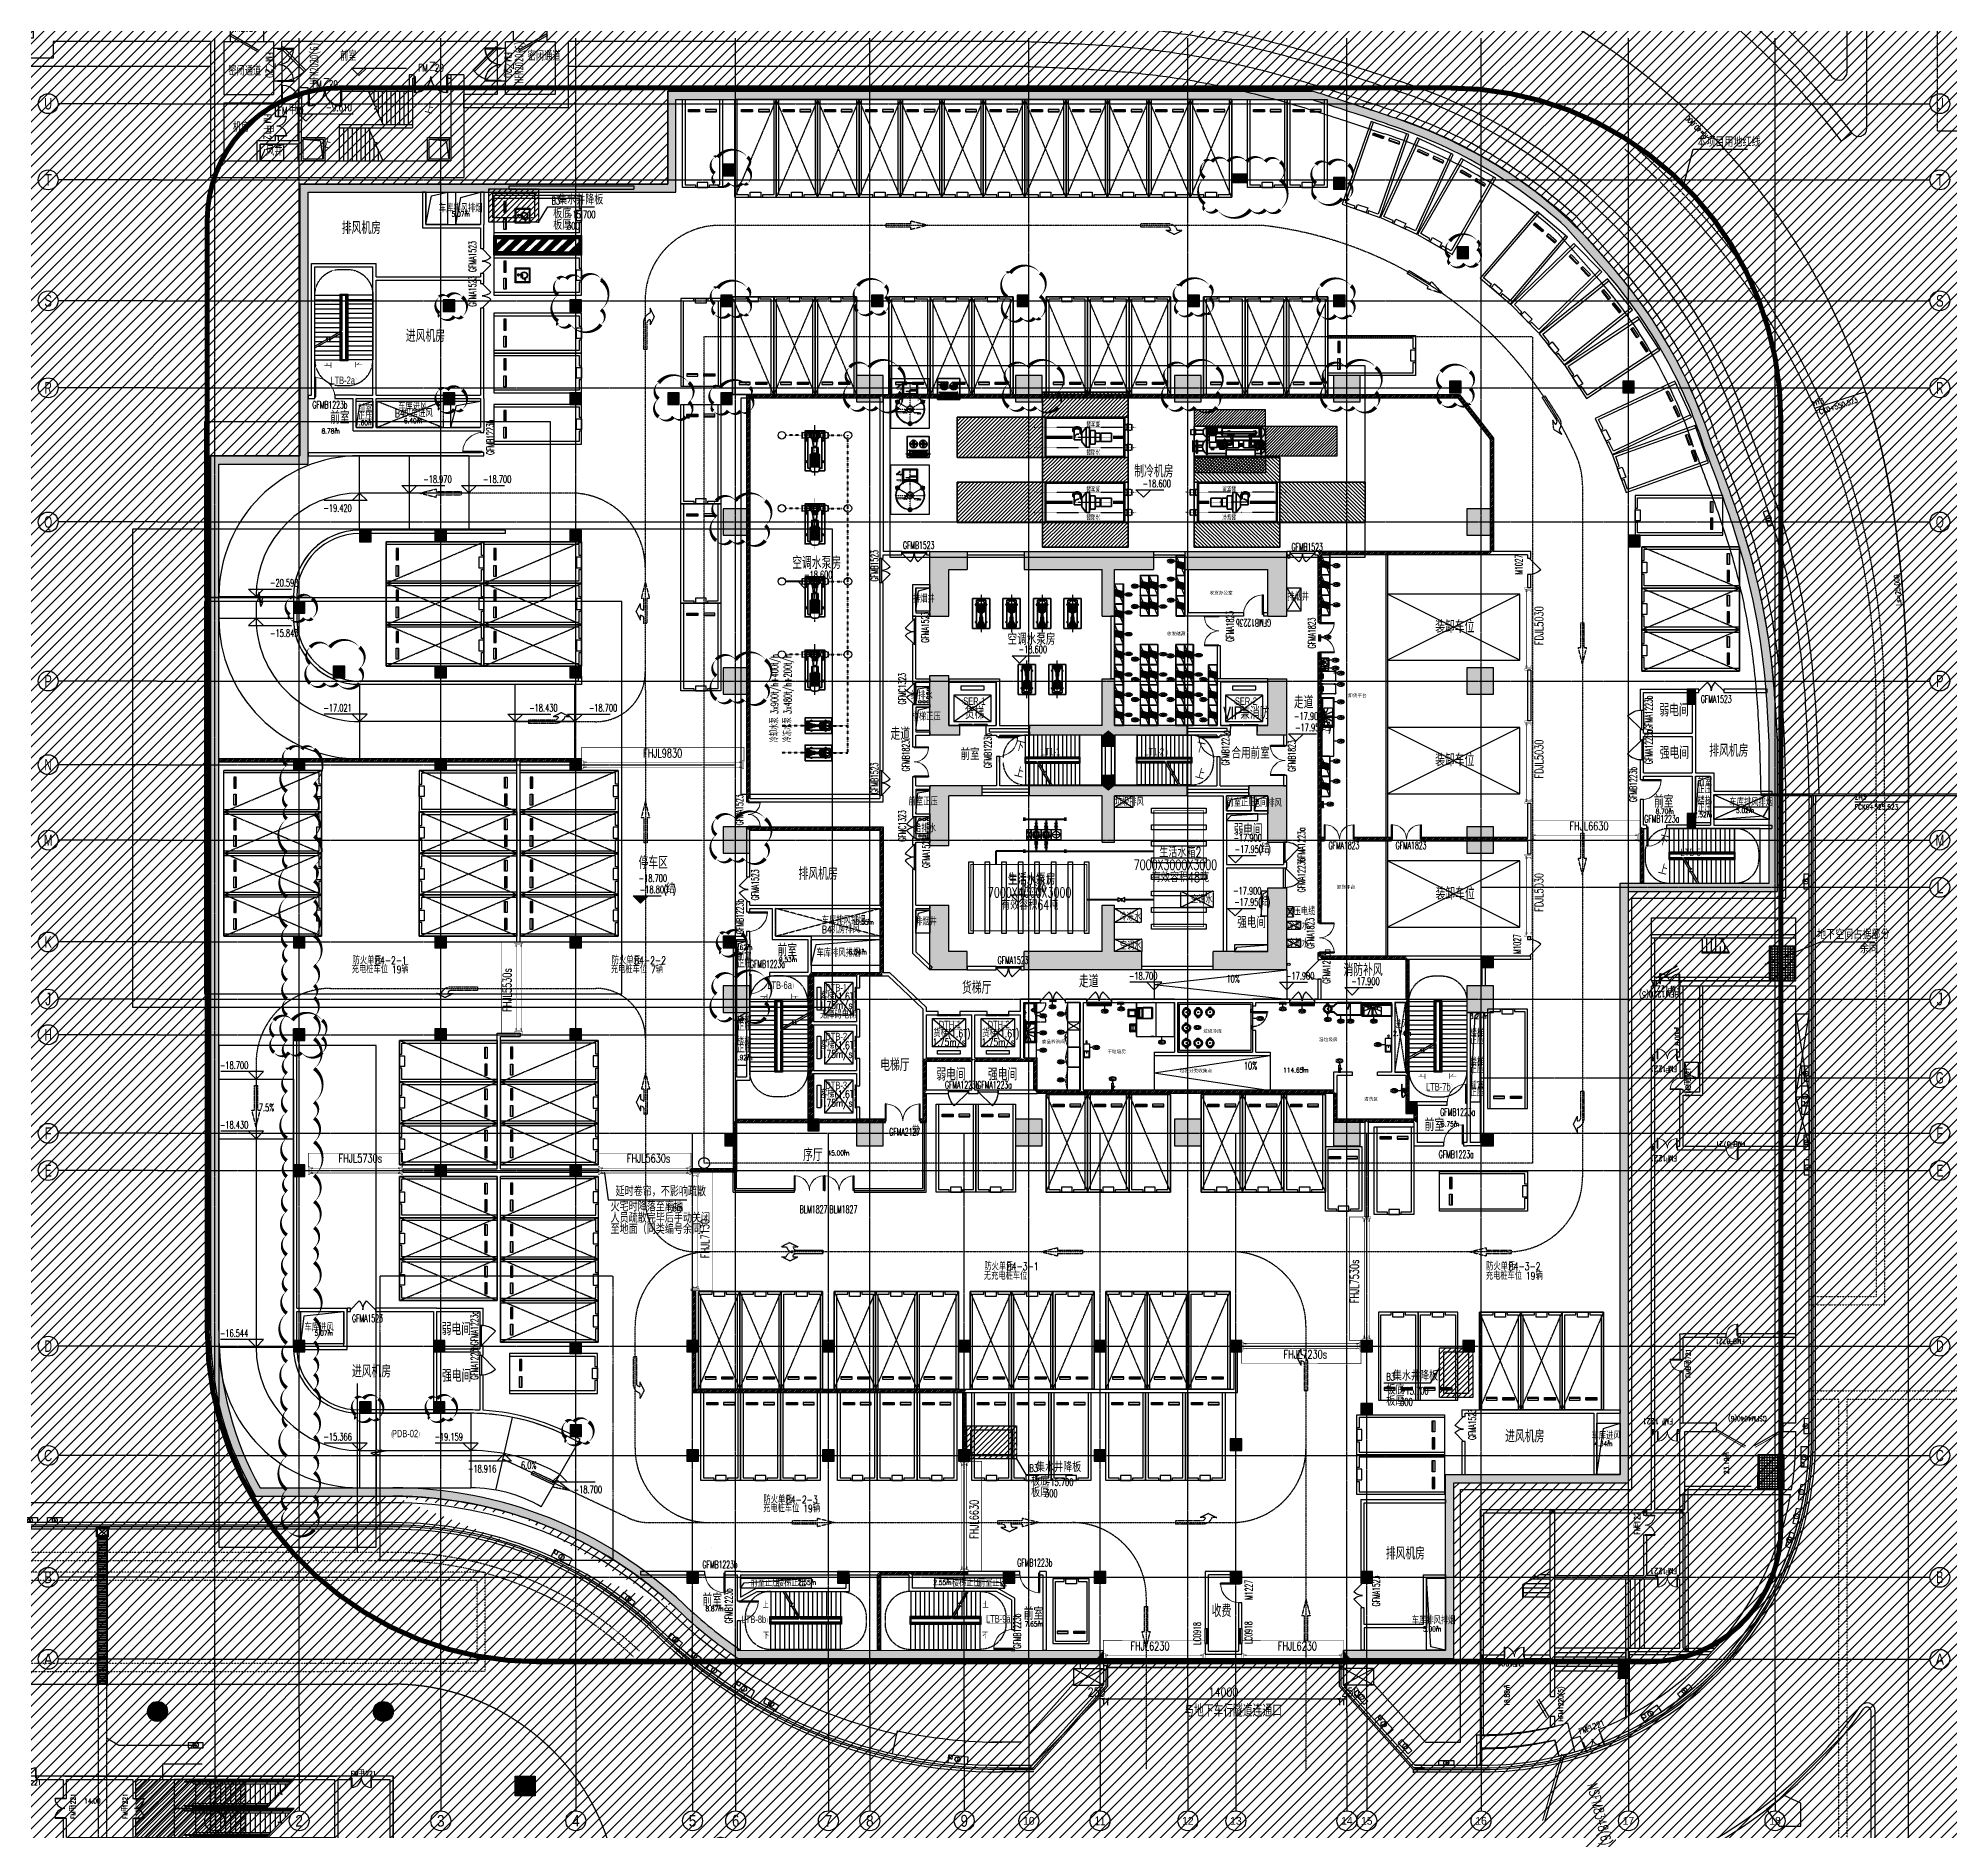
# Model space of a CAD drawing. Extents: x -12047294 to -5625356, y -1456591 to -622873.
# Drawn here: x -5820092 to -5704693, y -763574 to -655373 of the extents above; entities that cross this region are included whole.
import ezdxf
from ezdxf.enums import TextEntityAlignment as Align
from ezdxf.xclip import XClip

# ---------------------------------------------------------------- set-up
doc = ezdxf.new("R2010")
doc.units = 0
doc.header["$LTSCALE"] = 10
doc.header["$MEASUREMENT"] = 0
doc.header["$XCLIPFRAME"] = 2
for name, pattern in [('-2层楼梯$0$__DASH', [0.35, 0.25, -0.1]), ('-2层楼梯$0$DASH', [0.35, 0.25, -0.1]), ('__DASH', [0.35, 0.25, -0.1]), ('_DASH', [0.425, 0.3, -0.125]), ('_虚线L', [0.375, 0.25, -0.125]), ('CENTER', [2, 1.25, -0.25, 0.25, -0.25]), ('CONTINOUS', [0]), ('DASH', [0.35, 0.25, -0.1]), ('DASHDOT', [1, 0.5, -0.25, 0, -0.25]), ('DASHDOT2', [0.5, 0.25, -0.125, 0, -0.125]), ('DASHED', [0.75, 0.5, -0.25]), ('DASHED2', [9.525, 6.35, -3.175]), ('DIVIDE2', [0.625, 0.25, -0.125, 0, -0.125, 0, -0.125]), ('DOTE', [2.42, 2, -0.2, 0.02, -0.2]), ('HIDDEN', [0.375, 0.25, -0.125]), ('新华保险地块-出入口$0$__DASH', [0.35, 0.25, -0.1])]:
    doc.linetypes.add(name, pattern=pattern)
for name, color, linetype in [('-2层楼梯$0$DIM_ELEV', 3, 'Continuous'), ('-2层楼梯$0$DIM_SYMB', 3, 'Continuous'), ('-2层楼梯$0$F风井', 50, 'Continuous'), ('-2层楼梯$0$PUB_TEXT', 7, 'Continuous'), ('-2层楼梯$0$RFM', 3, 'Continuous'), ('-2层楼梯$0$RFM_TEXT', 7, 'Continuous'), ('-2层楼梯$0$WALL', 4, 'Continuous'), ('-2层楼梯$0$WINDOW', 3, 'Continuous'), ('-2层楼梯$0$WINDOW_TEXT', 7, 'Continuous'), ('-2层楼梯$0$集水井', 5, 'Continuous'), ('-2层门$0$RFM', 3, 'Continuous'), ('-2层门$0$RFM_TEXT', 7, 'Continuous'), ('-2层门$0$WALL', 4, 'Continuous'), ('-2层门$0$WINDOW_TEXT', 7, 'Continuous'), ('50L垃圾_DXF_CONTINUOUS_LINE', 7, 'Continuous'), ('A-15-PKNG-微型车位', 162, 'Continuous'), ('A-15-PKNG-无障碍车位', 135, 'Continuous'), ('A-15-PKNG-普通车位', 162, 'Continuous'), ('A-15-PKNG-机械车位', 136, 'Continuous'), ('A-CENTER-LINE_道路中心线_', 1, 'DOTE'), ('A-COLUMN', 10, 'Continuous'), ('A-COLUMNH', 252, 'Continuous'), ('A-DECORATIVE_装饰板_', 191, 'Continuous'), ('A-DIM1', 104, 'Continuous'), ('A-DIM2_其他标注_', 3, 'Continuous'), ('A-DIMAXIS', 3, 'Continuous'), ('A-DIMELVE', 3, 'Continuous'), ('A-DIMLEAD', 130, 'Continuous'), ('A-DIMSYMB', 3, 'Continuous'), ('A-DITCH_路边沟_', 154, 'Continuous'), ('A-DOORWIN', 151, 'Continuous'), ('A-FireH', 6, 'Continuous'), ('A-HOLE', 30, 'Continuous'), ('A-Hole-up', 40, 'DASH'), ('A-LINE', 4, 'Continuous'), ('A-LINE_车行道边线_', 6, 'Continuous'), ('A-PUB_HATCH', 8, 'Continuous'), ('A-STAIR', 152, 'Continuous'), ('A-STAIRS', 150, 'Continuous'), ('A-STRUCTURE_结构线_', 40, 'CONTINOUS'), ('A-TEXTDOOR', 181, 'Continuous'), ('A-TextNum', 211, 'Continuous'), ('A-TextRoom', 7, 'Continuous'), ('A-TEXTROOM-AREA', 33, 'Continuous'), ('A-TEXTROOM-报建', 210, 'Continuous'), ('A-TK', 7, 'Continuous'), ('A-WALL', 2, 'Continuous'), ('A-WINDOW_建筑门窗_', 4, 'Continuous'), ('A-卷帘垂壁', 151, 'Continuous'), ('A-吊板', 73, 'DASH'), ('A-建筑看线', 161, 'Continuous'), ('A-检修带', 152, 'DASH'), ('A-水箱体修改', 193, 'Continuous'), ('A-给排水', 7, 'Continuous'), ('A-车行线', 144, 'DASH'), ('A-风道', 150, 'DASH'), ('A2-边沟', 152, 'Continuous'), ('AXIS', 3, 'Continuous'), ('AXIS_TEXT', 7, 'Continuous'), ('AZ暗柱', 7, 'Continuous'), ('A用地红线', 10, 'Continuous'), ('C-变形缝', 5, 'Continuous'), ('CENTER', 1, 'CENTER'), ('colu', 3, 'Continuous'), ('COLUMN', 1, 'Continuous'), ('CURTWALL', 4, 'Continuous'), ('CWALL', 6, 'Continuous'), ('CX-6维修电源箱', 112, 'Continuous'), ('CX-7消防模块箱', 51, 'Continuous'), ('CX-疏散标志指示牌', 120, 'DASH'), ('D-预留孔', 1, '__DASH'), ('DIM', 1, 'Continuous'), ('DIM_ELEV', 3, 'Continuous'), ('DIM_IDEN', 3, 'Continuous'), ('DIM_LEAD', 3, 'Continuous'), ('DIM_MODI', 6, 'Continuous'), ('DIM_SYMB', 3, 'Continuous'), ('DOOR_FIRE_TEXT', 7, 'Continuous'), ('DOTE', 9, 'DOTE'), ('EQUIP', 1, 'Continuous'), ('EQUIP-楼控', 3, 'Continuous'), ('EQUIP-箱柜', 3, 'Continuous'), ('EQUIP_消火栓', 7, 'Continuous'), ('EVTR', 5, 'Continuous'), ('F-分界线', 50, 'Continuous'), ('f3-负三层隧道', 8, 'Continuous'), ('FF-分缝', 50, 'Continuous'), ('GZ', 4, 'Continuous'), ('HOLE', 5, 'Continuous'), ('Iteam', 4, 'Continuous'), ('JXD', 3, 'Continuous'), ('M-AREA', 156, 'Continuous'), ('M-W-EQUIP-MID', 156, 'DASHDOT'), ('P-TEXT', 102, 'Continuous'), ('P-冷水-设备', 156, 'Continuous'), ('P-喷淋-立管', 156, 'Continuous'), ('P-消火栓-立管', 156, 'Continuous'), ('P-给排水-文字', 156, 'Continuous'), ('P-设备基础', 156, 'Continuous'), ('PS-排水', 140, 'Continuous'), ('PUB_DIM', 3, 'Continuous'), ('PUB_HATCH', 252, 'Continuous'), ('PUB_TEXT', 7, 'Continuous'), ('RFM', 3, 'CONTINOUS'), ('RFM_TEXT', 7, 'Continuous'), ('S-1灭火器', 4, 'Continuous'), ('S-2消火栓', 6, 'Continuous'), ('S-3泡沫水喷雾', 1, 'Continuous'), ('S-4照明箱', 127, 'Continuous'), ('SKD_EQU', 1, 'Continuous'), ('SPACE', 7, 'Continuous'), ('STAIR', 5, 'Continuous'), ('SZ-ZH-DIM', 7, 'Continuous'), ('TC', 8, 'Continuous'), ('TF-预留孔', 4, '__DASH'), ('THIN', 7, 'Continuous'), ('V-DLJ-SB', 12, 'Continuous'), ('V-基础及预埋', 6, 'Continuous'), ('V-提资建筑-人防无关', 211, 'Continuous'), ('V-通风基础及预留预埋2019-05-15', 6, 'Continuous'), ('WALL', 2, 'Continuous'), ('WALL-外', 1, 'Continuous'), ('WATER', 115, 'Continuous'), ('WINDOW', 4, 'Continuous'), ('WINDOW_TEXT', 135, 'Continuous'), ('WZ', 7, 'Continuous'), ('人行道车行道边线', 4, 'Continuous'), ('共享通道', 4, 'Continuous'), ('分缝1$0$看线2', 2, 'Continuous'), ('初勘设计钻孔', 6, 'Continuous'), ('初勘钻孔编号', 7, 'Continuous'), ('图框', 7, 'Continuous'), ('地下隧道', 5, 'DASHED'), ('新华保险地块-出入口$0$C-模板-轮廓线', 131, 'Continuous'), ('新块1$0$COLUMN', 2, 'Continuous'), ('新块1$0$PUB_HATCH', 8, 'Continuous'), ('构造', 4, 'Continuous'), ('标注', 3, 'Continuous'), ('桩号_GE', 2, 'Continuous'), ('桩号_GM', 2, 'Continuous'), ('桩号_H2', 2, 'Continuous'), ('桩号_K1', 2, 'Continuous'), ('桩号_K2', 2, 'Continuous'), ('泵房', 20, 'Continuous'), ('特征点_FC', 2, 'Continuous'), ('特征点_GE', 2, 'Continuous'), ('特征点_GM', 2, 'Continuous'), ('特征点_H2', 2, 'Continuous'), ('特征点_K1', 2, 'Continuous'), ('特征点_K2', 2, 'Continuous'), ('给排水提资20181024', 4, 'Continuous'), ('缘石边线', 21, 'Continuous'), ('设计参数_FC', 2, 'Continuous'), ('设计参数_GE', 2, 'Continuous'), ('设计参数_H2', 2, 'Continuous'), ('设计参数_K1', 2, 'Continuous'), ('设计参数_K2', 2, 'Continuous'), ('负三层隧道', 109, 'Continuous'), ('车行道边线', 4, 'Continuous'), ('道路中线', 7, 'Continuous'), ('防火分区', 201, 'Continuous'), ('集水沟', 3, 'Continuous')]:
    doc.layers.add(name, color=color, linetype=linetype)
doc.layers.add('A-本次修改', color=6, linetype='Continuous', plot=False)
for name, color, linetype, lineweight in [('M-DUCT', 156, 'Continuous', 25), ('M-PIPE-CS', 156, 'Continuous', 70), ('M-PIPE-CTR', 156, 'DASHDOT2', 70), ('M-W-ACCERY', 156, 'Continuous', 25), ('M-W-EQUIP', 156, 'Continuous', 35), ('M-W-EQUIP-OTH', 156, 'CONTINOUS', 25), ('M-W-TEXT', 156, 'Continuous', 0), ('p-冷水', 156, 'Continuous', 60)]:
    doc.layers.add(name, color=color, linetype=linetype, lineweight=lineweight)
doc.styles.add('-2层楼梯$0$_TCH_DIM', font='SIMPLEX', dxfattribs={"bigfont": 'GBCBIG'})
doc.styles.add('-2层楼梯$0$_TCH_WINDOW', font='SIMPLEX', dxfattribs={"height": 3.5, "bigfont": 'GBCBIG'})
doc.styles.add('-2层楼梯$0$HZ', font='txt.shx', dxfattribs={"width": 0.7, "bigfont": 'hztxt.shx'})
doc.styles.add('-2层楼梯$0$宋体_0_7', font='', dxfattribs={"width": 0.7})
doc.styles.add('-2层门$0$_TCH_WINDOW', font='SIMPLEX', dxfattribs={"height": 3.5, "bigfont": 'GBCBIG'})
doc.styles.add('-2层门$0$宋体_0_7', font='', dxfattribs={"width": 0.7})
doc.styles.add('_TCH_AXIS', font='tjromand.shx', dxfattribs={"bigfont": 'tjhts.shx'})
doc.styles.add('_TCH_DIM', font='tjromans.shx', dxfattribs={"width": 0.8, "bigfont": 'tjhztxt.shx'})
doc.styles.add('_TCH_SPACE', font='tjromans.shx', dxfattribs={"height": 5, "bigfont": 'tjhztxt.shx'})
doc.styles.add('_TCH_WINDOW', font='tjromans.shx', dxfattribs={"width": 0.7, "height": 3.5, "bigfont": 'tjhztxt.shx'})
doc.styles.add('ARIAL', font='arial.ttf', dxfattribs={"width": 1.1})
doc.styles.add('COMPLEX', font='COMPLEX')
doc.styles.add('DIM_FONT', font='romanc.shx', dxfattribs={"width": 0.8, "bigfont": 'hztxt.shx'})
doc.styles.add('EICAD', font='simplex.shx', dxfattribs={"width": 0.707, "height": 2, "bigfont": 'tjkts.shx'})
doc.styles.add('GPSHZ', font='', dxfattribs={"width": 0.7})
doc.styles.add('HZ', font='tjromans.shx', dxfattribs={"width": 0.6, "bigfont": 'tjhztxt.shx'})
doc.styles.add('HZ2', font='simhei.ttf', dxfattribs={"width": 0.9})
doc.styles.add('K-HZ', font='tj-romans1.shx', dxfattribs={"width": 0.7, "bigfont": 'tj-hztxt1.shx'})
doc.styles.add('SHZF-注释', font='romanc.shx', dxfattribs={"width": 0.8, "bigfont": 'shzf-hz.shx'})
doc.styles.add('SMEDI', font='simplex.shx', dxfattribs={"width": 0.75, "bigfont": 'tjhts.shx'})
doc.styles.get("Standard").update_dxf_attribs({"font": 'tjromans.shx', "width": 0.75, "bigfont": 'tjhztxt.shx'})
doc.styles.add('tjhz', font='tjromans.shx', dxfattribs={"width": 0.5, "bigfont": 'tjhztxt.shx'})
doc.styles.add('TKZ1_tjhts.shx', font='tjromant.shx', dxfattribs={"bigfont": 'tjhts.shx'})
doc.styles.add('TKZ2_tjkts.shx', font='tjromant.shx', dxfattribs={"bigfont": 'tjkts.shx'})
doc.styles.add('WZ', font='romans.shx', dxfattribs={"width": 0.7, "bigfont": 'hzdx.shx'})
doc.styles.add('宋体_0_7', font='', dxfattribs={"width": 0.7})
doc.styles.add('房间功能', font='tjromand.shx', dxfattribs={"width": 0.75, "bigfont": 'tjhts.shx'})
doc.styles.add('注解汉字', font='tjromans.shx', dxfattribs={"width": 0.75, "bigfont": 'tjhztxt.shx'})
doc.styles.get('-2层楼梯$0$宋体_0_7').set_extended_font_data('SimSun')
doc.styles.get('-2层门$0$宋体_0_7').set_extended_font_data('SimSun')
doc.styles.get('GPSHZ').set_extended_font_data('SimSun')
doc.styles.get('宋体_0_7').set_extended_font_data('SimSun')
doc.dimstyles.new('1-250$4', dxfattribs={"dimscale": 0.3, "dimtxt": 2.5, "dimasz": 2, "dimexe": 1.25, "dimexo": 0.625, "dimgap": 0.5, "dimtad": 1, "dimdsep": 46, "dimtxsty": 'WZ', "dimblk1": 'OBLIQUE', "dimsah": 1, "dimcen": 0, "dimclrd": 1, "dimclre": 1, "dimclrt": 3, "dimadec": 0, "dimazin": 0, "dimtfac": 1, "dimtofl": 0, "dimtmove": 0, "dimatfit": 3, "dimldrblk": 'OBLIQUE', "dimfxl": 1, "dimarcsym": 0})
doc.dimstyles.new('_TCH_ARCH&&150', dxfattribs={"dimscale": 1.5, "dimtxt": 350, "dimasz": 100, "dimexe": 250, "dimexo": 50, "dimgap": 100, "dimtad": 1, "dimdec": 0, "dimzin": 0, "dimdsep": 46, "dimtxsty": 'DIM_FONT', "dimblk": 'ARCHTICK', "dimcen": 0.09, "dimclrt": 7, "dimazin": 2, "dimtfac": 1, "dimtdec": 0, "dimtix": 1, "dimtmove": 2, "dimatfit": 3, "dimfxl": 10.5, "dimfxlon": 1, "dimtolj": 1, "dimtzin": 0, "dimarcsym": 0})
pattern_1 = [(45, (-533914.12, 4e-09), (-168.379802, 168.379802), [])]
pattern_2 = [(45, (-533914.12, 53.85), (-53.0330298, 53.0330298), [])]
pattern_3 = [(45, (-67036810.67, -9701934.1), (-112.2532015, 112.2532015), [])]
pattern_4 = [(45, (-72974175.19, -5024938.16), (-112.2532015, 112.2532015), [])]
pattern_5 = [(45, (-1384366.48, 104170.66), (-88.388383, 88.388383), [])]
pattern_6 = [(45.0000013, (-2243152.14, -2751166.73), (-88.3883848, 88.388381), [])]

msp = doc.modelspace()

# ---------------------------------------------------------------- texts
at = {"layer": 'A-DIMLEAD', "style": '注解汉字', "width": 0.75}
for s, p in [('车库排风排烟', (-5795902.2, -665869.6)), ('车库进风', (-5798362.4, -677829.6)), ('正压', (-5800792.5, -678397)), ('前室', (-5800792.5, -677973.7)), ('B4', (-5798561.7, -678241.2)), ('机房进风', (-5798029.5, -678241.2)), ('排烟井', (-5744691.8, -689322.8, 100)), ('排烟井', (-5767288.3, -689440.3, 100)), ('给排水', (-5767408.8, -695283.8, 100)), ('楼梯正压', (-5767366.3, -696555.3, 100)), ('前室', (-5719922.5, -700526.1)), ('前室正压', (-5767547.8, -701677.3, 100)), ('垃圾排风', (-5755104.3, -701700.4, 100)), ('前室正压', (-5748355.5, -701744.3, 100)), ('电间排风', (-5746772.8, -701770.1, 100)), ('楼梯', (-5719922.5, -701646.6)), ('正压', (-5719922.5, -700949.4)), ('正压', (-5719922.5, -702069.9)), ('车库排风排烟', (-5717998.2, -701728.5)), ('给排水', (-5767214.7, -703298.4, 100)), ('空调水', (-5750504.4, -707593.8, 100)), ('车库排风排烟', (-5772784, -708849.7)), ('排烟井', (-5767158.8, -708933.8, 100)), ('冷冻水', (-5754809.9, -708638.7, 100)), ('高压电缆', (-5744745.3, -708307.8, 100)), ('B4', (-5772784, -709398.4)), ('机房排风', (-5772251.8, -709398.4)), ('冷却水', (-5744695.8, -709177.6, 100)), ('防火单元', (-5801114.9, -711259.7)), ('B4-2-1', (-5799764.9, -711259.7)), ('防火单元', (-5785469.9, -711259.7)), ('B4-2-2', (-5784119.9, -711259.7)), ('前室', (-5777906, -711046.6)), ('车库排风排烟', (-5773111, -710818.7)), ('空调水', (-5754809.9, -710383.6, 100)), ('冷却水', (-5744695.8, -710245.4, 100)), ('正压', (-5777906, -711469.9)), ('客梯(1.6T)', (-5772900.9, -713436.6)), ('无障碍电梯', (-5772900.9, -714546.6)), ('1.75m/s', (-5772944.2, -713965)), ('楼梯', (-5777906, -714853.6)), ('正压', (-5777906, -715277)), ('货梯(1.6T)', (-5766055.3, -715664.7)), ('货梯(1.6T)', (-5763105.3, -715664.7)), ('进风', (-5738249.8, -715132.5, -100)), ('楼梯', (-5733674.8, -715659.8)), ('楼梯', (-5777906, -716177.6)), ('正压', (-5777906, -716601)), ('客梯(1.6T)', (-5772900.9, -716386.6)), ('1.75m/s', (-5772944.2, -716915)), ('1.75m/s', (-5766098.5, -716193.1)), ('1.75m/s', (-5763148.5, -716193.1)), ('正压', (-5733674.8, -716083.1)), ('楼梯', (-5733674.8, -717408.3)), ('正压', (-5733674.8, -717831.6)), ('客梯(1.6T)', (-5772900.9, -719336.6)), ('正压', (-5733674.8, -719250)), ('前室', (-5733674.8, -718826.6)), ('1.75m/s', (-5772944.2, -719865)), ('防火单元', (-5762978.9, -729729.7)), ('B4-3-1', (-5761628.9, -729729.7)), ('防火单元', (-5732677.4, -729729.7)), ('B4-3-2', (-5731327.4, -729729.7)), ('车库进风', (-5804015, -733416)), ('车库进风', (-5726318.8, -739959)), ('防火单元', (-5776309.4, -743806.7)), ('B4-2-3', (-5774959.4, -743806.7)), ('前室正压', (-5777095.5, -748829.6)), ('楼梯正压', (-5775503.5, -748829.6)), ('楼梯正压', (-5764943.3, -748829.6)), ('前室正压', (-5763367.4, -748829.6)), ('车库排风排烟', (-5737169.3, -751106.3))]:
    msp.add_text(s, height=450, dxfattribs=at).set_placement(p)
at = {"layer": 'A-TEXTDOOR', "style": '_TCH_WINDOW'}
for s, height, width, p in [('GFMA2127', 446.25, 0.494118, (-5768716.9, -721601.3)), ('常', 525, 0.7, (-5767351.5, -721601.3))]:
    msp.add_text(s, height=height, dxfattribs=dict(at, width=width)).set_placement(p)
at = {"layer": 'A-TextNum', "style": '房间功能', "width": 0.75}
for s, p in [('LTB-2a', (-5802452, -676243.4)), ('LT1-1', (-5759571.9, -698663.9, -100)), ('LT1-2', (-5753307.9, -698663.9, -100)), ('LTB-5', (-5720947.7, -704740.4, -100)), ('LTB-6a', (-5776075.9, -712754.3)), ('DTB-1', (-5772568.3, -712902.9)), ('DTB-2', (-5772568.3, -715852.9)), ('DTH-1', (-5765722.7, -715131)), ('DTH-1', (-5765722.7, -715131)), ('DTH-2', (-5762772.7, -715131)), ('DTH-2', (-5762772.7, -715131)), ('DTB-3', (-5772568.3, -718802.9)), ('LTB-7b', (-5736306.9, -718895.7)), ('PDB-02', (-5798739.8, -739823.1)), ('LTB-8b', (-5777627.7, -751035)), ('LTB-9a', (-5762870, -751008.3))]:
    msp.add_text(s, height=450, dxfattribs=at).set_placement(p)
at = {"layer": 'A-TextRoom', "style": '注解汉字', "width": 0.75}
for s, p in [('排风机房', (-5801767.5, -667196.5)), ('进风机房', (-5797899.6, -673710.5)), ('前室', (-5802471.5, -678638.4)), ('制冷机房', (-5753927.9, -681883)), ('空调水泵房', (-5774574.9, -687412)), ('装卸车位', (-5735755, -691265.4)), ('走道', (-5744287, -695830.1)), ('弱电间', (-5722225.5, -696303.9)), ('走道', (-5768640.1, -697734.2)), ('强电间', (-5722204.1, -698876.9)), ('排风机房', (-5719212.8, -698747.4)), ('装卸车位', (-5735755, -699315.4)), ('前室', (-5722553.5, -701823.7)), ('停车区', (-5783849.8, -705513.1)), ('排风机房', (-5774192.7, -706175.7)), ('装卸车位', (-5735729.8, -707378)), ('前室', (-5775463.7, -710791.5)), ('走道', (-5757263.3, -712671.4)), ('消防补风', (-5741294.1, -711988.5)), ('货梯厅', (-5764320.5, -713055.4)), ('电梯厅', (-5769263, -717720.9)), ('弱电间', (-5765877.3, -718287.5)), ('强电间', (-5762758.9, -718287.5)), ('前室', (-5736399, -721335.9)), ('序厅', (-5773917.7, -723148.4)), ('弱电间', (-5795738.4, -733661.3)), ('进风机房', (-5801153, -736214.8)), ('强电间', (-5795717, -736478.7)), ('进风机房', (-5731533.3, -740135.4)), ('排风机房', (-5738738.8, -747204.6)), ('前室', (-5779996.2, -750010.4)), ('前室', (-5760600, -750842.4)), ('收费', (-5749248.3, -750668.6)), ('与地下车行隧道连通口', (-5750913.9, -756694.4))]:
    msp.add_text(s, height=750, dxfattribs=at).set_placement(p)
at = {"layer": 'A-TEXTROOM-AREA'}
for s, height, style, width, p in [('5.07m', 297.5, '_TCH_SPACE', 0.705882, (-5795135.2, -666137.9, 0)), ('2', 148.8, '_TCH_SPACE', 0.705882, (-5794327.5, -665962.9, 0)), ('1.60m', 297.5, '_TCH_SPACE', 0.705882, (-5800954.5, -678738)), ('2', 148.8, '_TCH_SPACE', 0.705882, (-5800146.8, -678563)), ('6.40m', 297.5, '_TCH_SPACE', 0.705882, (-5798018.9, -678612.4)), ('2', 148.8, '_TCH_SPACE', 0.705882, (-5797211.2, -678437.4)), ('8.78m', 297.5, '_TCH_SPACE', 0.705882, (-5802986.1, -679235.3)), ('2', 148.8, '_TCH_SPACE', 0.705882, (-5802178.4, -679060.3)), ('8.70m', 297.5, '_TCH_SPACE', 0.705882, (-5722450, -702193.5)), ('2', 148.8, '_TCH_SPACE', 0.705882, (-5721642.3, -702018.5)), ('2.52m', 297.5, '_TCH_SPACE', 0.705882, (-5720140.9, -702391.4)), ('2', 148.8, '_TCH_SPACE', 0.705882, (-5719333.2, -702216.4)), ('5.02m', 297.5, '_TCH_SPACE', 0.705882, (-5717597.5, -702135.2)), ('2', 148.8, '_TCH_SPACE', 0.705882, (-5716789.8, -701960.2)), ('10.55m', 297.5, '_TCH_SPACE', 0.705882, (-5770965, -708877.9)), ('2', 148.8, '_TCH_SPACE', 0.705882, (-5769995.8, -708702.9)), ('1.62m', 297.5, '_TCH_SPACE', 0.705882, (-5778077.1, -710391.9)), ('2', 148.8, '_TCH_SPACE', 0.705882, (-5777269.4, -710216.9)), ('9.53m', 297.5, '_TCH_SPACE', 0.705882, (-5775373.7, -711132.4)), ('2', 148.8, '_TCH_SPACE', 0.705882, (-5774566, -710957.4)), ('6.54m', 297.5, '_TCH_SPACE', 0.705882, (-5771174.9, -710677.9)), ('2', 148.8, '_TCH_SPACE', 0.705882, (-5770367.2, -710502.9)), ('充电桩车位 19辆', 450, '注解汉字', 0.75, (-5801171, -711805.1, -48)), ('充电桩车位 7辆', 450, '注解汉字', 0.75, (-5785526, -711805.1, -48)), ('3.24m', 297.5, '_TCH_SPACE', 0.705882, (-5733666.6, -714560.9)), ('2', 148.8, '_TCH_SPACE', 0.705882, (-5732858.9, -714385.9)), ('2.74m', 297.5, '_TCH_SPACE', 0.705882, (-5738298.5, -715587.5)), ('2', 148.8, '_TCH_SPACE', 0.705882, (-5737490.8, -715412.5)), ('1.92m', 297.5, '_TCH_SPACE', 0.705882, (-5778077.1, -717048.9)), ('2', 148.8, '_TCH_SPACE', 0.705882, (-5777269.4, -716873.9)), ('114.65m', 297.5, '_TCH_SPACE', 0.705882, (-5744933.3, -717810.4)), ('2', 148.8, '_TCH_SPACE', 0.705882, (-5743802.5, -717635.4)), ('6.75m', 297.5, '_TCH_SPACE', 0.705882, (-5735406.9, -721065.4)), ('2', 148.8, '_TCH_SPACE', 0.705882, (-5734599.2, -720890.4)), ('45.00m', 297.5, '_TCH_SPACE', 0.705882, (-5772442.1, -722807.9)), ('2', 148.8, '_TCH_SPACE', 0.705882, (-5771472.9, -722632.9)), ('无充电桩车位', 450, '注解汉字', 0.75, (-5763007.5, -730307.1, -48)), ('充电桩车位 19辆', 450, '注解汉字', 0.75, (-5732706, -730307.1, -48)), ('5.07m', 297.5, '_TCH_SPACE', 0.705882, (-5803400.2, -733687.9)), ('2', 148.8, '_TCH_SPACE', 0.705882, (-5802592.5, -733512.9)), ('4.34m', 297.5, '_TCH_SPACE', 0.705882, (-5726149.8, -740349.9)), ('2', 148.8, '_TCH_SPACE', 0.705882, (-5725342.1, -740174.9)), ('充电桩车位 19辆', 450, '注解汉字', 0.75, (-5776334.5, -744343.6, -48)), ('2.55m', 297.5, '_TCH_SPACE', 0.705882, (-5774234.4, -748734.9)), ('2', 148.8, '_TCH_SPACE', 0.705882, (-5773426.7, -748559.9)), ('2.55m', 297.5, '_TCH_SPACE', 0.705882, (-5766052.9, -748734.9)), ('2', 148.8, '_TCH_SPACE', 0.705882, (-5765245.2, -748559.9)), ('8.87m', 297.5, '_TCH_SPACE', 0.705882, (-5779811.6, -750321.4)), ('2', 148.8, '_TCH_SPACE', 0.705882, (-5779003.9, -750146.4)), ('7.65m', 297.5, '_TCH_SPACE', 0.705882, (-5760537.6, -751238.9)), ('2', 148.8, '_TCH_SPACE', 0.705882, (-5759729.9, -751063.9)), ('5.00m', 297.5, '_TCH_SPACE', 0.705882, (-5736489.6, -751547.6)), ('2', 148.8, '_TCH_SPACE', 0.705882, (-5735681.9, -751372.6))]:
    msp.add_text(s, height=height, dxfattribs=dict(at, style=style, width=width)).set_placement(p)
at = {"layer": 'A-TK', "style": '_TCH_DIM'}
for s, height, width, p in [('本项目用地红线', 525, 0.8, (-5719936, -661917.5)), ('B3', 446.25, 0.564706, (-5789103.9, -665401.5)), ('板底', 525, 0.8, (-5789003.1, -666241.5)), ('集水井降板', 525, 0.8, (-5788706.5, -665401.5)), ('-15.700', 446.25, 0.564706, (-5788163.1, -666241.5)), ('板厚', 525, 0.8, (-5789003.1, -666924)), ('300', 446.25, 0.564706, (-5788163.1, -666924)), ('-18.600', 446.25, 0.564706, (-5753425.6, -682475.5)), ('-18.600', 446.25, 0.564706, (-5773858.1, -687976.5)), ('-18.600', 446.25, 0.564706, (-5760902.1, -692485.5)), ('-17.900', 446.25, 0.564706, (-5744279, -696517.5)), ('-17.950', 446.25, 0.564706, (-5744211.2, -697200)), ('(', 446.2, 0.564706, (-5742765.9, -697200)), ('结', 525, 0.8, (-5742630.2, -697200)), (')', 446.2, 0.564706, (-5742210.2, -697200)), ('-17.900', 446.25, 0.564706, (-5747931.4, -703866.5)), ('-17.950', 446.25, 0.564706, (-5747863.6, -704549)), ('(', 446.2, 0.564706, (-5746418.3, -704549)), ('结', 525, 0.8, (-5746282.6, -704549)), (')', 446.2, 0.564706, (-5745862.6, -704549)), ('-18.700', 446.25, 0.564706, (-5783842.5, -706297)), ('-18.800', 446.25, 0.564706, (-5783774.6, -706979.5)), ('(', 446.2, 0.564706, (-5782329.3, -706979.5)), ('结', 525, 0.8, (-5782193.6, -706979.5)), (')', 446.2, 0.564706, (-5781773.6, -706979.5)), ('-18.600', 446.25, 0.564706, (-5760970.6, -706926)), ('-17.900', 446.25, 0.564706, (-5747957.4, -707055)), ('-17.950', 446.25, 0.564706, (-5747889.6, -707737.5)), ('(', 446.2, 0.564706, (-5746444.3, -707737.5)), ('结', 525, 0.8, (-5746308.6, -707737.5)), (')', 446.2, 0.564706, (-5745888.6, -707737.5)), ('地下空间占据部分', 525, 0.8, (-5712701.5, -709753.2)), ('余同', 525, 0.8, (-5710115.4, -710593.2)), ('-18.700', 446.25, 0.564706, (-5754243.6, -712199.4)), ('10%', 446.25, 0.564706, (-5748361.2, -712373.5)), ('-17.900', 446.25, 0.564706, (-5744764.7, -712199.4)), ('-17.900', 446.25, 0.564706, (-5740822.4, -712521.5)), ('10%', 446.25, 0.564706, (-5747308.2, -717613)), ('B3', 446.25, 0.564706, (-5738710.6, -736393.5)), ('集水井降板', 525, 0.8, (-5738313.2, -736393.5)), ('板底', 525, 0.8, (-5738710.6, -737233.5)), ('板厚', 525, 0.8, (-5738710.6, -737916)), ('-15.700', 446.25, 0.564706, (-5737870.6, -737233.5)), ('300', 446.25, 0.564706, (-5737870.6, -737916)), ('B3', 446.25, 0.564706, (-5760252.7, -741906.6)), ('集水井降板', 525, 0.8, (-5759855.3, -741906.6)), ('板底', 525, 0.8, (-5760151.9, -742746.6)), ('板厚', 525, 0.8, (-5760151.9, -743429.1)), ('300', 446.25, 0.564706, (-5759311.9, -743429.1)), ('-15.700', 446.25, 0.564706, (-5759311.9, -742746.6))]:
    msp.add_text(s, height=height, dxfattribs=dict(at, width=width)).set_placement(p)
at = {"layer": 'A-TK', "width": 0.75}
for s, p in [('空调水泵房', (-5761571.8, -691991.9)), ('前室', (-5764411.3, -698934.8)), ('合用前室', (-5748054.2, -698867.8)), ('弱电间', (-5747920.4, -703496.8, 100)), ('生活水泵房', (-5761561.4, -706468.7)), ('强电间', (-5747708.7, -709088.8, 100))]:
    msp.add_text(s, height=700, dxfattribs=at).set_placement(p)
at = {"layer": 'A-TK', "color": 0, "style": '_TCH_DIM', "width": 0.8}
for s, p in [('下', (-5761167.6, -698330)), ('下', (-5750272.7, -698415.1)), ('上', (-5761199.6, -699896.7)), ('上', (-5750272.7, -699990.1))]:
    msp.add_text(s, height=525, rotation=345.530386, dxfattribs=at).set_placement(p)
at = {"layer": 'Iteam', "style": 'SHZF-注释', "width": 0.7}
for s, p in [('AB01', (-5751863.4, -686987.2)), ('AA02', (-5741869.1, -687266.1)), ('AB01', (-5754415.9, -689004.6)), ('AB01', (-5754047.6, -688500.9)), ('AB01', (-5752334.4, -688500.9)), ('AB01', (-5751863.4, -688072.6)), ('AA02', (-5741869.1, -688409.3)), ('AB01', (-5754415.9, -690092.5)), ('AB01', (-5754047.6, -689728.9)), ('AB01', (-5752334.4, -689728.9)), ('AB01', (-5751863.4, -689350)), ('AA02', (-5741869.1, -689627.5)), ('AB01', (-5754415.9, -691400.7)), ('AA01', (-5742406.3, -691589, 0)), ('AB01', (-5754415.9, -692596.7)), ('AB01', (-5754029.9, -692909.6)), ('AB01', (-5752330.5, -692613.9)), ('AB01', (-5751884.6, -692708)), ('AB01', (-5750187.1, -692668.1)), ('AA08', (-5741930.9, -692973.3, 181.7)), ('AA07', (-5741930.9, -693454.4, 181.7)), ('AB01', (-5754415.9, -693833.9)), ('AB01', (-5754029.9, -694129.6)), ('AB01', (-5752330.5, -693833.9)), ('AB01', (-5751884.6, -694129.6)), ('AB01', (-5750187.1, -693833.9)), ('AB01', (-5749913.4, -694129.6)), ('AA06', (-5741600.9, -693756.7, 41.7)), ('AA06', (-5741600.9, -694431.9, 41.7)), ('AB01', (-5754415.9, -695053.9)), ('AB01', (-5754029.9, -695349.6)), ('AB01', (-5752330.5, -695053.9)), ('AB01', (-5751884.6, -695349.6)), ('AB01', (-5750187.1, -695053.9)), ('AB01', (-5749913.4, -695349.6)), ('AA05', (-5741600.9, -695491, 41.7)), ('AB01', (-5754415.9, -696273.9)), ('AB01', (-5754029.9, -696569.6)), ('AB01', (-5752330.5, -696273.9)), ('AB01', (-5751884.6, -696569.6)), ('AB01', (-5750187.1, -696273.9)), ('AB01', (-5749913.4, -696569.6)), ('AA04', (-5741600.9, -696434.1, 41.7)), ('AA03', (-5741600.9, -697864.1, 41.7)), ('AA02', (-5741869.1, -699063)), ('AA02', (-5741869.1, -700283)), ('AA01', (-5742256.4, -701661.2)), ('AD01', (-5759009.5, -713898.4, 0)), ('AD02', (-5758515.7, -714328.3, 0)), ('AC02', (-5755846.3, -714150.8, 0)), ('AC01', (-5754865.1, -714024.6, 0)), ('AC01', (-5745109.6, -714024.6, 0)), ('AC02', (-5743940.5, -714150.8, 0)), ('AD07', (-5759577.5, -714443.6, 0)), ('AD06', (-5759577.5, -715470.2, 0)), ('AD03', (-5758515.7, -715427.4, 0)), ('AC10', (-5750264.9, -715143.2)), ('AC09', (-5746474.2, -714607.5)), ('AC03', (-5742396.1, -714659.8, -95.3)), ('AC04', (-5741611, -714766.3, -95.3)), ('AC05', (-5741018, -714766.3, -95.3)), ('AC06', (-5739619.6, -714766.3, -95.3)), ('AD05', (-5759577.5, -716515.4, 0)), ('AC07', (-5756368.6, -716348.7, 0)), ('AC11', (-5752401.1, -716029.2)), ('AC07', (-5739366.8, -716179, 0)), ('AD02', (-5758515.7, -717211.2, 0)), ('AC12', (-5741677.9, -717148.6)), ('AD04', (-5758515.7, -718311.5, 0)), ('AC12', (-5755380.4, -718238.6)), ('AC08', (-5738382.2, -718956, 0))]:
    msp.add_text(s, height=120, dxfattribs=at).set_placement(p)
at = {"layer": 'P-TEXT', "style": 'ARIAL'}
for s, p in [('收货办公室', (-5749385.6, -688945.5)), ('收发储藏', (-5751955.6, -691410.6)), ('卸货平台', (-5741015.2, -695150.9, -300)), ('卸货平台', (-5741701.3, -706704.6, -300)), ('垃圾冷库', (-5749763.9, -715403.1)), ('食品检验间', (-5759505.1, -716042.4)), ('干垃圾房', (-5755547, -716640.4)), ('湿垃圾房', (-5742771.2, -715910.4)), ('垃圾分类收集点', (-5751187.9, -717792.9)), ('清洗区', (-5740048.4, -719500.5))]:
    msp.add_text(s, height=200, rotation=0, dxfattribs=at).set_placement(p)

# ---------------------------------------------------------------- blocks, each defined once
blk = doc.blocks.new('fader%tTR5TR')
at = {"layer": 'A-DIMSYMB'}
for points in [[(-5543212, -720384, 0, 0, 0), (-5543212, -719770, 120, 0, 0), (-5543212, -719320, 0, 0, 0)], [(-5526342, -741338, 0, 0, 0), (-5526929, -741156, 120, 0, 0), (-5527359, -741023, 0, 0, 0)]]:
    blk.add_lwpolyline(points, format="xyseb", dxfattribs=at)
at = {"layer": 'DIM_ELEV'}
for p, q in [((-5542762, -717748), (-5545351, -717748)), ((-5543212, -718198), (-5543662, -717748)), ((-5543212, -718198), (-5542762, -717748)), ((-5542762, -721348), (-5545351, -721348)), ((-5543212, -721798), (-5543662, -721348)), ((-5543212, -721798), (-5542762, -721348)), ((-5542763, -733924), (-5545352, -733924)), ((-5543213, -734374), (-5543663, -733924)), ((-5543213, -734374), (-5542763, -733924)), ((-5536512, -740174), (-5539101, -740174)), ((-5536962, -740624), (-5537412, -740174)), ((-5536962, -740624), (-5536512, -740174)), ((-5529806, -740174), (-5532395, -740174)), ((-5530256, -740624), (-5530706, -740174)), ((-5530256, -740624), (-5529806, -740174)), ((-5528239, -740815), (-5528689, -741265)), ((-5528239, -740815), (-5527789, -741265)), ((-5527789, -741265), (-5530378, -741265)), ((-5524881, -742064), (-5525331, -742514)), ((-5525331, -742514), (-5522742, -742514)), ((-5524881, -742064), (-5524431, -742514))]:
    blk.add_line(p, q, dxfattribs=at)
at = {"layer": 'STAIR', "color": 3}
for p, q in [((-5545462, -718198), (-5545462, -734373)), ((-5545462, -718198), (-5540962, -718198)), ((-5543212, -718198), (-5543212, -734373)), ((-5540962, -718198), (-5540962, -734373)), ((-5545462, -721798), (-5540962, -721798)), ((-5545462, -734373), (-5540962, -734373)), ((-5536962, -738373), (-5536962, -742873)), ((-5536962, -738373), (-5530256, -738373)), ((-5530256, -738373), (-5530256, -742873)), ((-5536962, -740623), (-5530256, -740623)), ((-5526006, -744012), (-5523756, -740115)), ((-5536962, -742873), (-5530256, -742873))]:
    blk.add_line(p, q, dxfattribs=at)
blk.add_lwpolyline([(-5528744, -743009), (-5527735, -738620)], dxfattribs=at)
for centre, radius, start, end in [((-5536962, -734373), 8500, 180, 270), ((-5536962, -734373), 6250, 180, 270), ((-5536962, -734373), 4000, 180, 270), ((-5530256, -751373), 13000, 60, 90), ((-5530256, -751373), 10750, 60, 90), ((-5530256, -751373), 8500, 60, 90)]:
    blk.add_arc(centre, radius, start, end, dxfattribs=at)
at = {"layer": 'A-TK', "style": '_TCH_DIM', "width": 0.564706}
for s, p in [('7.5%%%', (-5543050, -720147)), ('6.0%%%', (-5527221, -741722))]:
    blk.add_text(s, height=446.2, dxfattribs=at).set_placement(p)
at = {"layer": 'PUB_TEXT', "style": '_TCH_DIM', "width": 0.564706}
for s, p in [('-18.700', (-5545396, -717591)), ('-18.430', (-5545396, -721191)), ('-16.544', (-5545397, -733766)), ('-15.366', (-5539146, -740016)), ('-14.360', (-5532440, -740016)), ('-14.116', (-5530423, -741947)), ('-13.900', (-5524037, -743196))]:
    blk.add_text(s, height=446.2, dxfattribs=at).set_placement(p)
blk = doc.blocks.new('dsadwq$56565')
at = {"layer": 'A-DIMLEAD'}
for p, q in [((-5522189, -723873), (-5521952, -725497)), ((-5521952, -725497), (-5517213, -725497))]:
    blk.add_line(p, q, dxfattribs=at)
at = {"layer": 'A-DIMLEAD', "const_width": 60}
blk.add_lwpolyline([(-5522194, -723844, 1), (-5522185, -723903, 1)], format="xyb", close=True, dxfattribs=at)
at = {"layer": 'A-卷帘垂壁', "linetype": 'DASHED', "extrusion": (-3.91901e-08, 0, 1), "const_width": 18, "elevation": 0}
for points in [[(-5466612, -688623), (-5466112, -688623), (-5466112, -688523), (-5466612, -688523)], [(-5466552, -688623), (-5466552, -688798), (-5466472, -688798), (-5466472, -688703), (-5466252, -688703), (-5466252, -688798), (-5466172, -688798), (-5466172, -688623)], [(-5466552, -693423), (-5466552, -693248), (-5466472, -693248), (-5466472, -693343), (-5466252, -693343), (-5466252, -693248), (-5466172, -693248), (-5466172, -693423)], [(-5466612, -696673), (-5466112, -696673), (-5466112, -696573), (-5466612, -696573)], [(-5466552, -696673), (-5466552, -696848), (-5466472, -696848), (-5466472, -696753), (-5466252, -696753), (-5466252, -696848), (-5466172, -696848), (-5466172, -696673)], [(-5466552, -701473), (-5466552, -701298), (-5466472, -701298), (-5466472, -701393), (-5466252, -701393), (-5466252, -701298), (-5466172, -701298), (-5466172, -701473)], [(-5466612, -704723), (-5466112, -704723), (-5466112, -704623), (-5466612, -704623)], [(-5466552, -704723), (-5466552, -704898), (-5466472, -704898), (-5466472, -704803), (-5466252, -704803), (-5466252, -704898), (-5466172, -704898), (-5466172, -704723)], [(-5466552, -709523), (-5466552, -709348), (-5466472, -709348), (-5466472, -709443), (-5466252, -709443), (-5466252, -709348), (-5466172, -709348), (-5466172, -709523)]]:
    blk.add_lwpolyline(points, close=True, dxfattribs=at)
at = {"layer": 'A-卷帘垂壁', "linetype": 'DASHED', "extrusion": (-3.91901e-08, 0, 1), "const_width": 30, "elevation": 0}
for points in [[(-5466512, -693423), (-5466512, -688623)], [(-5466212, -693423), (-5466212, -688623)], [(-5466512, -701473), (-5466512, -696673)], [(-5466212, -701473), (-5466212, -696673)], [(-5466512, -709523), (-5466512, -704723)], [(-5466212, -709523), (-5466212, -704723)]]:
    blk.add_lwpolyline(points, dxfattribs=at)
at = {"layer": 'A-卷帘垂壁', "linetype": 'DASHED', "extrusion": (-3.91901e-08, 0, 1)}
for points, const_width in [([(-5466612, -693523), (-5466112, -693523), (-5466112, -693423), (-5466612, -693423)], 18), ([(-5466612, -701573), (-5466112, -701573), (-5466112, -701473), (-5466612, -701473)], 18), ([(-5466612, -709623), (-5466112, -709623), (-5466112, -709523), (-5466612, -709523)], 18), ([(-5516962, -723923), (-5516462, -723923), (-5516462, -723823), (-5516962, -723823)], 30), ([(-5516902, -723923), (-5516902, -724098), (-5516822, -724098), (-5516822, -724003), (-5516602, -724003), (-5516602, -724098), (-5516522, -724098), (-5516522, -723923)], 30), ([(-5516962, -730973), (-5516462, -730973), (-5516462, -730873), (-5516962, -730873)], 30), ([(-5516902, -730873), (-5516902, -730698), (-5516822, -730698), (-5516822, -730793), (-5516602, -730793), (-5516602, -730698), (-5516522, -730698), (-5516522, -730873)], 30), ([(-5500712, -741373), (-5500212, -741373), (-5500212, -741273), (-5500712, -741273)], 18), ([(-5500652, -741373), (-5500652, -741548), (-5500572, -741548), (-5500572, -741453), (-5500352, -741453), (-5500352, -741548), (-5500272, -741548), (-5500272, -741373)], 18), ([(-5500652, -747823), (-5500652, -747648), (-5500572, -747648), (-5500572, -747743), (-5500352, -747743), (-5500352, -747648), (-5500272, -747648), (-5500272, -747823)], 18), ([(-5500712, -747923), (-5500212, -747923), (-5500212, -747823), (-5500712, -747823)], 18)]:
    blk.add_lwpolyline(points, close=True, dxfattribs=dict(at, const_width=const_width))
at = {"layer": 'A-卷帘垂壁', "linetype": 'DASHED', "const_width": 30}
for points in [[(-5523562, -699033), (-5523562, -698174), (-5513762, -698173), (-5513762, -699033)], [(-5466262, -703433), (-5466262, -702574), (-5459662, -702573), (-5459662, -703433)], [(-5516522, -730973), (-5515663, -730974), (-5515662, -723823), (-5516522, -723823)], [(-5500272, -747923), (-5499413, -747924), (-5499412, -741273), (-5500272, -741273)], [(-5492062, -752934), (-5492062, -752074), (-5485912, -752073), (-5485912, -752933)], [(-5483712, -752934), (-5483712, -752074), (-5477562, -752073), (-5477562, -752934)]]:
    blk.add_lwpolyline(points, dxfattribs=at)
at = {"layer": 'A-卷帘垂壁', "linetype": 'DASHED', "extrusion": (0, 3.91901e-08, 1), "const_width": 18}
for points in [[(-5523562, -698973), (-5523562, -699473), (-5523462, -699473), (-5523462, -698973)], [(-5523462, -699033), (-5523287, -699033), (-5523287, -699113), (-5523382, -699113), (-5523382, -699333), (-5523287, -699333), (-5523287, -699413), (-5523462, -699413)], [(-5513862, -699033), (-5514037, -699033), (-5514037, -699113), (-5513942, -699113), (-5513942, -699333), (-5514037, -699333), (-5514037, -699413), (-5513862, -699413)], [(-5513862, -698973), (-5513862, -699473), (-5513762, -699473), (-5513762, -698973)], [(-5466262, -703373), (-5466262, -703873), (-5466162, -703873), (-5466162, -703373)], [(-5466162, -703433), (-5465987, -703433), (-5465987, -703513), (-5466082, -703513), (-5466082, -703733), (-5465987, -703733), (-5465987, -703813), (-5466162, -703813)], [(-5459762, -703433), (-5459937, -703433), (-5459937, -703513), (-5459842, -703513), (-5459842, -703733), (-5459937, -703733), (-5459937, -703813), (-5459762, -703813)], [(-5459762, -703373), (-5459762, -703873), (-5459662, -703873), (-5459662, -703373)], [(-5492062, -752874), (-5492062, -753374), (-5491962, -753374), (-5491962, -752874)], [(-5491962, -752934), (-5491787, -752934), (-5491787, -753014), (-5491882, -753014), (-5491882, -753234), (-5491787, -753234), (-5491787, -753314), (-5491962, -753314)], [(-5486012, -752933), (-5486187, -752933), (-5486187, -753013), (-5486092, -753013), (-5486092, -753233), (-5486187, -753233), (-5486187, -753313), (-5486012, -753313)], [(-5486012, -752873), (-5486012, -753373), (-5485912, -753373), (-5485912, -752873)], [(-5483712, -752874), (-5483712, -753374), (-5483612, -753374), (-5483612, -752874)], [(-5483612, -752934), (-5483437, -752934), (-5483437, -753014), (-5483532, -753014), (-5483532, -753234), (-5483437, -753234), (-5483437, -753314), (-5483612, -753314)], [(-5477662, -752934), (-5477837, -752934), (-5477837, -753014), (-5477742, -753014), (-5477742, -753234), (-5477837, -753234), (-5477837, -753314), (-5477662, -753314)], [(-5477662, -752874), (-5477662, -753374), (-5477562, -753374), (-5477562, -752874)]]:
    blk.add_lwpolyline(points, close=True, dxfattribs=at)
at = {"layer": 'A-卷帘垂壁', "linetype": 'DASHED', "extrusion": (0, 3.91901e-08, 1), "const_width": 30}
for points in [[(-5523462, -699073), (-5513862, -699073)], [(-5523462, -699373), (-5513862, -699373)], [(-5466162, -703473), (-5459762, -703473)], [(-5466162, -703773), (-5459762, -703773)], [(-5491962, -752974), (-5486012, -752973)], [(-5491962, -753274), (-5486012, -753273)], [(-5483612, -752974), (-5477662, -752974)], [(-5483612, -753274), (-5477662, -753274)]]:
    blk.add_lwpolyline(points, dxfattribs=at)
at = {"layer": 'A-卷帘垂壁', "color": 4, "linetype": 'DASHED', "const_width": 30}
for points in [[(-5527552, -715423), (-5528412, -715424), (-5528413, -709923), (-5527552, -709923)], [(-5534362, -723533), (-5534362, -722674), (-5540062, -722673), (-5540062, -723533)], [(-5516962, -723533), (-5516962, -722674), (-5522562, -722673), (-5522562, -723533)], [(-5476352, -726523), (-5477212, -726523), (-5477213, -733973), (-5476352, -733973)], [(-5483712, -734513), (-5483712, -735373), (-5476512, -735374), (-5476512, -734513)]]:
    blk.add_lwpolyline(points, dxfattribs=at)
at = {"layer": 'A-卷帘垂壁', "color": 4, "linetype": 'DASHED', "extrusion": (3.91901e-08, 0, 1), "const_width": 18}
for points in [[(-5527112, -710023), (-5527612, -710023), (-5527612, -709923), (-5527112, -709923)], [(-5527172, -710023), (-5527172, -710198), (-5527252, -710198), (-5527252, -710103), (-5527472, -710103), (-5527472, -710198), (-5527552, -710198), (-5527552, -710023)], [(-5527112, -715423), (-5527612, -715423), (-5527612, -715323), (-5527112, -715323)], [(-5527172, -715323), (-5527172, -715148), (-5527252, -715148), (-5527252, -715243), (-5527472, -715243), (-5527472, -715148), (-5527552, -715148), (-5527552, -715323)], [(-5475912, -726523), (-5476412, -726523), (-5476412, -726623), (-5475912, -726623)], [(-5475972, -726623), (-5475972, -726798), (-5476052, -726798), (-5476052, -726703), (-5476272, -726703), (-5476272, -726798), (-5476352, -726798), (-5476352, -726623)], [(-5475912, -733873), (-5476412, -733873), (-5476412, -733973), (-5475912, -733973)], [(-5475972, -733873), (-5475972, -733698), (-5476052, -733698), (-5476052, -733793), (-5476272, -733793), (-5476272, -733698), (-5476352, -733698), (-5476352, -733873)]]:
    blk.add_lwpolyline(points, close=True, dxfattribs=at)
at = {"layer": 'A-卷帘垂壁', "color": 4, "linetype": 'DASHED', "extrusion": (3.91901e-08, 0, 1), "const_width": 30}
for points in [[(-5527512, -715323), (-5527512, -710023)], [(-5527212, -715323), (-5527212, -710023)], [(-5476312, -726623), (-5476312, -733873)], [(-5476012, -726623), (-5476012, -733873)]]:
    blk.add_lwpolyline(points, dxfattribs=at)
at = {"layer": 'A-卷帘垂壁', "color": 4, "linetype": 'DASHED', "extrusion": (0, -3.91901e-08, 1), "const_width": 18}
for points in [[(-5539962, -723973), (-5539962, -723473), (-5540062, -723473), (-5540062, -723973)], [(-5539962, -723913), (-5539787, -723913), (-5539787, -723833), (-5539882, -723833), (-5539882, -723613), (-5539787, -723613), (-5539787, -723533), (-5539962, -723533)], [(-5534462, -723913), (-5534637, -723913), (-5534637, -723833), (-5534542, -723833), (-5534542, -723613), (-5534637, -723613), (-5534637, -723533), (-5534462, -723533)], [(-5534362, -723973), (-5534362, -723473), (-5534462, -723473), (-5534462, -723973)], [(-5522462, -723973), (-5522462, -723473), (-5522562, -723473), (-5522562, -723973)], [(-5522462, -723913), (-5522287, -723913), (-5522287, -723833), (-5522382, -723833), (-5522382, -723613), (-5522287, -723613), (-5522287, -723533), (-5522462, -723533)], [(-5517062, -723913), (-5517237, -723913), (-5517237, -723833), (-5517142, -723833), (-5517142, -723613), (-5517237, -723613), (-5517237, -723533), (-5517062, -723533)], [(-5516962, -723973), (-5516962, -723473), (-5517062, -723473), (-5517062, -723973)]]:
    blk.add_lwpolyline(points, close=True, dxfattribs=at)
at = {"layer": 'A-卷帘垂壁', "color": 4, "linetype": 'DASHED', "extrusion": (0, -3.91901e-08, 1), "const_width": 30}
for points in [[(-5534462, -723573), (-5539962, -723573)], [(-5534462, -723873), (-5539962, -723873)], [(-5517062, -723573), (-5522462, -723573)], [(-5517062, -723873), (-5522462, -723873)]]:
    blk.add_lwpolyline(points, dxfattribs=at)
at = {"layer": 'A-卷帘垂壁', "linetype": 'DASHED', "extrusion": (-3.91901e-08, 0, 1), "const_width": 30}
for points in [[(-5516862, -730873), (-5516862, -723923)], [(-5516562, -730873), (-5516562, -723923)], [(-5500612, -747823), (-5500612, -741373)], [(-5500312, -747823), (-5500312, -741373)]]:
    blk.add_lwpolyline(points, dxfattribs=at)
at = {"layer": 'A-卷帘垂壁', "color": 4, "linetype": 'DASHED', "extrusion": (0, 3.91901e-08, 1), "const_width": 18}
for points in [[(-5483712, -734073), (-5483712, -734573), (-5483612, -734573), (-5483612, -734073)], [(-5483612, -734133), (-5483437, -734133), (-5483437, -734213), (-5483532, -734213), (-5483532, -734433), (-5483437, -734433), (-5483437, -734513), (-5483612, -734513)], [(-5476612, -734133), (-5476787, -734133), (-5476787, -734213), (-5476692, -734213), (-5476692, -734433), (-5476787, -734433), (-5476787, -734513), (-5476612, -734513)], [(-5476612, -734073), (-5476612, -734573), (-5476512, -734573), (-5476512, -734073)]]:
    blk.add_lwpolyline(points, close=True, dxfattribs=at)
at = {"layer": 'A-卷帘垂壁', "color": 4, "linetype": 'DASHED', "extrusion": (0, 3.91901e-08, 1), "const_width": 30}
for points in [[(-5483612, -734173), (-5476612, -734173)], [(-5483612, -734473), (-5476612, -734473)]]:
    blk.add_lwpolyline(points, dxfattribs=at)
at = {"layer": 'A-TEXTDOOR', "style": '_TCH_WINDOW', "width": 0.705882}
for s, p in [('FDJL5030', (-5465507, -692005, 0)), ('FDJL5030', (-5465507, -700055, 0)), ('FDJL5030', (-5465507, -708105, 0)), ('FHJL7130', (-5515861, -729005, 0)), ('FHJL6630', (-5499611, -745955, 0))]:
    blk.add_text(s, height=510, rotation=90, dxfattribs=at).set_placement(p)
for s, p in [('FHJL9830', (-5519847, -698784, 0)), ('FHJL6630', (-5463927, -703184, 0)), ('FHJL6230', (-5490430, -752684, 0)), ('FHJL6230', (-5481530, -752684, 0))]:
    blk.add_text(s, height=510, dxfattribs=at).set_placement(p)
at = {"layer": 'A-TEXTDOOR', "color": 4, "style": '_TCH_WINDOW', "width": 0.705882}
for s, p in [('FHJL5530s', (-5527802, -714133, 0)), ('FHJL7530s', (-5476649, -731720, 0))]:
    blk.add_text(s, height=510, rotation=90, dxfattribs=at).set_placement(p)
for s, p in [('FHJL5730s', (-5538231, -723237, 0)), ('FHJL5630s', (-5520831, -723237, 0)), ('FHJL7230s', (-5481180, -735069, 0))]:
    blk.add_text(s, height=510, dxfattribs=at).set_placement(p)
at = {"layer": 'A-TK', "style": '_TCH_DIM'}
for s, height, width, p in [('延时卷帘，不影响疏散', 525, 0.8, (-5521511, -725265)), ('火宅时降落至离地', 525, 0.8, (-5521813, -726180)), ('1.8m', 446.2, 0.564706, (-5518453, -726180)), ('人员疏散完毕后手动关闭', 525, 0.8, (-5521813, -726862)), ('至地面（同类编号余同）', 525, 0.8, (-5521813, -727545)), ('，', 525, 0.8, (-5517677, -726180))]:
    blk.add_text(s, height=height, dxfattribs=dict(at, width=width)).set_placement(p)
blk = doc.blocks.new('car-0')
for p, q in [((0, -5300, -100), (0, 0, -100)), ((0, 0, -100), (2400, 0, -100)), ((2400, 0, -100), (2400, -5300, -100)), ((150, 0, -100), (150, -5150, -100)), ((360, -750, -100), (360, -600, -100)), ((360, -600, -100), (1025, -600, -100)), ((1025, -700, -100), (360, -700, -100)), ((1025, -750, -100), (360, -750, -100)), ((1025, -600, -100), (1025, -750, -100)), ((2041, -600, -100), (1376, -600, -100)), ((1376, -600, -100), (1376, -750, -100)), ((1376, -700, -100), (2041, -700, -100)), ((1376, -750, -100), (2041, -750, -100)), ((2041, -750, -100), (2041, -600, -100)), ((2250, -5150, -100), (2250, 0, -100)), ((2400, -5300, -100), (0, -5300, -100)), ((150, -5150, -100), (775, -5150, -100)), ((775, -5150, -100), (775, -5300, -100)), ((875, -5000, -100), (875, -5300, -100)), ((1525, -5000, -100), (875, -5000, -100)), ((875, -5300, -100), (1525, -5300, -100)), ((1525, -5300, -100), (1525, -5000, -100)), ((1625, -5300, -100), (1625, -5150, -100)), ((1625, -5150, -100), (2250, -5150, -100))]:
    blk.add_line(p, q)
blk = doc.blocks.new('car-1')
at = {"layer": 'A-15-PKNG-普通车位'}
for p, q in [((5600, -1075, 0), (5600, -410, 0)), ((5600, -1425, 0), (5600, -2090, 0))]:
    blk.add_line(p, q, dxfattribs=at)
at = {"layer": 'A-15-PKNG-普通车位', "extrusion": (-7.83802e-08, 5e-16, 1)}
blk.add_lwpolyline([(6300, -2450), (300, -2450), (300, -50), (6300, -50)], close=True, dxfattribs=at)
at = {"layer": 'A-15-PKNG-普通车位', "extrusion": (-7.83802e-08, 5e-16, 1), "elevation": 0}
for points in [[(6300, -200), (450, -200), (450, -825), (300, -825)], [(300, -1675), (450, -1675), (450, -2300), (6300, -2300)]]:
    blk.add_lwpolyline(points, dxfattribs=at)
for points in [[(600, -925), (300, -925), (300, -1575), (600, -1575)], [(5550, -410), (5700, -410), (5700, -1075), (5550, -1075)], [(5550, -2090), (5700, -2090), (5700, -1425), (5550, -1425)]]:
    blk.add_lwpolyline(points, close=True, dxfattribs=at)
blk = doc.blocks.new('*U58')
at = {"layer": 'A-15-PKNG-普通车位', "xscale": -1, "rotation": 277.784948541625}
blk.add_blockref('car-0', (31539, -23248, 100), dxfattribs=at)
blk = doc.blocks.new('二层机械车库')
at = {"layer": 'A-15-PKNG-机械车位'}
for p, q in [((0, -100), (0, -7600)), ((0, -100), (5900, -100)), ((0, -2600), (0, -100)), ((5900, -100), (0, -100)), ((5750, -250), (0, -250)), ((750, -510), (600, -510)), ((600, -510), (600, -1175)), ((700, -1175), (700, -510)), ((750, -1175), (750, -510)), ((5900, -1025), (5600, -1025)), ((5600, -1025), (5600, -1675)), ((5750, -925), (5750, -250)), ((5900, -925), (5750, -925)), ((5900, -100), (5900, -2600)), ((5900, -7600), (5900, -100)), ((5900, -1675), (5900, -1025)), ((600, -1175), (750, -1175)), ((600, -2190), (600, -1525)), ((600, -1525), (750, -1525)), ((750, -2190), (600, -2190)), ((700, -1525), (700, -2190)), ((750, -1525), (750, -2190)), ((5600, -1675), (5900, -1675)), ((5750, -2450), (5750, -1775)), ((5750, -1775), (5900, -1775)), ((0, -2450), (5750, -2450)), ((0, -2600), (5900, -2600)), ((0, -5100), (0, -2600)), ((5900, -2600), (0, -2600)), ((5750, -2750), (0, -2750)), ((750, -3010), (600, -3010)), ((600, -3010), (600, -3675)), ((700, -3675), (700, -3010)), ((750, -3675), (750, -3010)), ((5750, -3425), (5750, -2750)), ((5900, -3425), (5750, -3425)), ((5900, -2600), (5900, -5100)), ((600, -3675), (750, -3675)), ((600, -4690), (600, -4025)), ((600, -4025), (750, -4025)), ((700, -4025), (700, -4690)), ((750, -4025), (750, -4690)), ((5900, -3525), (5600, -3525)), ((5600, -3525), (5600, -4175)), ((5600, -4175), (5900, -4175)), ((5750, -4950), (5750, -4275)), ((5750, -4275), (5900, -4275)), ((5900, -4175), (5900, -3525)), ((0, -4950), (5750, -4950)), ((0, -5100), (5900, -5100)), ((0, -7600), (0, -5100)), ((5900, -5100), (0, -5100)), ((5750, -5250), (0, -5250)), ((750, -4690), (600, -4690)), ((750, -5510), (600, -5510)), ((600, -5510), (600, -6175)), ((700, -6175), (700, -5510)), ((750, -6175), (750, -5510)), ((5750, -5925), (5750, -5250)), ((5900, -5100), (5900, -7600)), ((600, -6175), (750, -6175)), ((600, -7190), (600, -6525)), ((600, -6525), (750, -6525)), ((700, -6525), (700, -7190)), ((750, -6525), (750, -7190)), ((5900, -6025), (5600, -6025)), ((5600, -6025), (5600, -6675)), ((5600, -6675), (5900, -6675)), ((5900, -5925), (5750, -5925)), ((5750, -7450), (5750, -6775)), ((5750, -6775), (5900, -6775)), ((5900, -6675), (5900, -6025)), ((0, -7450), (5750, -7450)), ((0, -7600), (5900, -7600)), ((5900, -7600), (0, -7600)), ((750, -7190), (600, -7190))]:
    blk.add_line(p, q, dxfattribs=at)
at = {"layer": 'A-15-PKNG-机械车位', "linetype": 'DASH'}
for p, q in [((0, -2600), (5900, -100)), ((0, -5100), (5900, -2600)), ((5900, -5100), (0, -2600)), ((0, -7600), (5900, -5100)), ((5900, -7600), (0, -5100))]:
    blk.add_line(p, q, dxfattribs=at)
blk = doc.blocks.new('ASDASDQW$#%^ ^ 555')
at = {"layer": 'A-15-PKNG-机械车位'}
for p, q in [((-5308470, -707873), (-5314370, -707873)), ((-5314370, -707873), (-5308470, -707873)), ((-5314370, -710373), (-5314370, -707873)), ((-5308620, -708023), (-5314370, -708023)), ((-5313620, -708284), (-5313770, -708284)), ((-5313770, -708284), (-5313770, -708949)), ((-5313670, -708949), (-5313670, -708284)), ((-5313620, -708949), (-5313620, -708284)), ((-5308620, -708698), (-5308620, -708023)), ((-5308470, -707873), (-5308470, -710373)), ((-5313770, -708949), (-5313620, -708949)), ((-5313770, -709963), (-5313770, -709298)), ((-5313770, -709298), (-5313620, -709298)), ((-5313670, -709298), (-5313670, -709963)), ((-5313620, -709298), (-5313620, -709963)), ((-5308470, -708798), (-5308770, -708798)), ((-5308770, -708798), (-5308770, -709448)), ((-5308770, -709448), (-5308470, -709448)), ((-5308470, -708698), (-5308620, -708698)), ((-5308620, -710223), (-5308620, -709548)), ((-5308620, -709548), (-5308470, -709548)), ((-5308470, -709448), (-5308470, -708798)), ((-5314370, -710223), (-5308620, -710223)), ((-5314370, -710373), (-5314370, -717873)), ((-5308470, -710373), (-5314370, -710373)), ((-5314370, -710373), (-5308470, -710373)), ((-5314370, -712873), (-5314370, -710373)), ((-5308620, -710523), (-5314370, -710523)), ((-5313620, -709963), (-5313770, -709963)), ((-5313620, -710784), (-5313770, -710784)), ((-5313770, -710784), (-5313770, -711449)), ((-5313670, -711449), (-5313670, -710784)), ((-5313620, -711449), (-5313620, -710784)), ((-5308620, -711198), (-5308620, -710523)), ((-5308470, -717873), (-5308470, -710373)), ((-5308470, -710373), (-5308470, -712873)), ((-5313770, -711449), (-5313620, -711449)), ((-5313770, -712463), (-5313770, -711798)), ((-5313770, -711798), (-5313620, -711798)), ((-5313670, -711798), (-5313670, -712463)), ((-5313620, -711798), (-5313620, -712463)), ((-5308470, -711298), (-5308770, -711298)), ((-5308770, -711298), (-5308770, -711948)), ((-5308770, -711948), (-5308470, -711948)), ((-5308470, -711198), (-5308620, -711198)), ((-5308470, -711948), (-5308470, -711298)), ((-5314370, -712723), (-5308620, -712723)), ((-5314370, -715373), (-5314370, -712873)), ((-5308470, -712873), (-5314370, -712873)), ((-5314370, -712873), (-5308470, -712873)), ((-5308620, -713023), (-5314370, -713023)), ((-5313620, -712463), (-5313770, -712463)), ((-5308620, -712723), (-5308620, -712048)), ((-5308620, -712048), (-5308470, -712048)), ((-5308620, -713698), (-5308620, -713023)), ((-5308470, -712873), (-5308470, -715373)), ((-5313620, -713284), (-5313770, -713284)), ((-5313770, -713284), (-5313770, -713949)), ((-5313770, -713949), (-5313620, -713949)), ((-5313770, -714963), (-5313770, -714298)), ((-5313770, -714298), (-5313620, -714298)), ((-5313670, -713949), (-5313670, -713284)), ((-5313670, -714298), (-5313670, -714963)), ((-5313620, -713949), (-5313620, -713284)), ((-5313620, -714298), (-5313620, -714963)), ((-5308470, -713798), (-5308770, -713798)), ((-5308770, -713798), (-5308770, -714448)), ((-5308470, -713698), (-5308620, -713698)), ((-5308470, -714448), (-5308470, -713798)), ((-5314370, -715223), (-5308620, -715223)), ((-5308470, -715373), (-5314370, -715373)), ((-5314370, -715373), (-5308470, -715373)), ((-5314370, -717873), (-5314370, -715373)), ((-5313620, -714963), (-5313770, -714963)), ((-5308770, -714448), (-5308470, -714448)), ((-5308620, -715223), (-5308620, -714548)), ((-5308620, -714548), (-5308470, -714548)), ((-5308470, -715373), (-5308470, -717873)), ((-5308620, -715523), (-5314370, -715523)), ((-5313620, -715784), (-5313770, -715784)), ((-5313770, -715784), (-5313770, -716449)), ((-5313770, -716449), (-5313620, -716449)), ((-5313670, -716449), (-5313670, -715784)), ((-5313620, -716449), (-5313620, -715784)), ((-5308470, -716298), (-5308770, -716298)), ((-5308770, -716298), (-5308770, -716948)), ((-5308620, -716198), (-5308620, -715523)), ((-5308470, -716198), (-5308620, -716198)), ((-5308470, -716948), (-5308470, -716298)), ((-5314370, -717723), (-5308620, -717723)), ((-5313770, -717463), (-5313770, -716798)), ((-5313770, -716798), (-5313620, -716798)), ((-5313620, -717463), (-5313770, -717463)), ((-5313670, -716798), (-5313670, -717463)), ((-5313620, -716798), (-5313620, -717463)), ((-5308770, -716948), (-5308470, -716948)), ((-5308620, -717723), (-5308620, -717048)), ((-5308620, -717048), (-5308470, -717048)), ((-5314370, -717873), (-5308470, -717873)), ((-5308470, -717873), (-5314370, -717873))]:
    blk.add_line(p, q, dxfattribs=at)
at = {"layer": 'A-15-PKNG-机械车位', "linetype": 'DASH'}
for p, q in [((-5314370, -710373), (-5308470, -707873)), ((-5308470, -712873), (-5314370, -710373)), ((-5314370, -712873), (-5308470, -710373)), ((-5308470, -715373), (-5314370, -712873)), ((-5314370, -715373), (-5308470, -712873)), ((-5308470, -717873), (-5314370, -715373)), ((-5314370, -717873), (-5308470, -715373))]:
    blk.add_line(p, q, dxfattribs=at)
blk = doc.blocks.new('sdEdsd###WE')
for p, q in [((2106711, 99212, -100), (2106711, 101412, -100)), ((2106711, 101412, -100), (2110611, 101412, -100)), ((2106861, 100737, -100), (2106711, 100737, -100)), ((2107011, 100637, -100), (2106711, 100637, -100)), ((2106711, 100637, -100), (2106711, 99987, -100)), ((2110461, 101262, -100), (2106861, 101262, -100)), ((2106861, 101262, -100), (2106861, 100737, -100)), ((2107011, 99987, -100), (2107011, 100637, -100)), ((2109861, 101152, -100), (2110011, 101152, -100)), ((2109861, 100487, -100), (2109861, 101152, -100)), ((2110011, 100487, -100), (2109861, 100487, -100)), ((2109911, 100487, -100), (2109911, 101152, -100)), ((2110011, 101152, -100), (2110011, 100487, -100)), ((2110461, 101262, -100), (2110461, 99362, -100)), ((2110611, 101412, -100), (2110611, 99212, -100)), ((2110611, 101262, -100), (2110611, 99362, -100)), ((2106711, 99987, -100), (2107011, 99987, -100)), ((2106711, 99887, -100), (2106861, 99887, -100)), ((2106861, 99887, -100), (2106861, 99362, -100)), ((2106861, 99362, -100), (2110461, 99362, -100)), ((2110011, 100137, -100), (2109861, 100137, -100)), ((2109861, 100137, -100), (2109861, 99472, -100)), ((2109861, 99472, -100), (2110011, 99472, -100)), ((2109911, 100137, -100), (2109911, 99472, -100)), ((2110011, 99472, -100), (2110011, 100137, -100)), ((2110611, 99212, -100), (2106711, 99212, -100))]:
    blk.add_line(p, q)
blk = doc.blocks.new('fDADQDQ4E545@#@#$$55')
at = {"layer": 'A-15-PKNG-无障碍车位'}
h = blk.add_hatch(dxfattribs=at)
h.set_pattern_fill('ANSI31', color=256, scale=500, angle=90, style=0)
h.set_pattern_definition([(135, (3958492.46, 760919.04), (-44.1941738, -44.1941738), [])])
h.paths.add_polyline_path([(-230052, 31250), (-231252, 31250), (-231252, 36550), (-230052, 36550)])
h.paths.add_polyline_path([(-230852, 36400), (-231052, 36400), (-231052, 36200), (-230252, 35400), (-230252, 35800)], flags=16)
h.paths.add_polyline_path([(-231052, 35800), (-231052, 35400), (-230252, 34600), (-230252, 35000)], flags=16)
h.paths.add_polyline_path([(-231052, 35000), (-231052, 34600), (-230252, 33800), (-230252, 34200)], flags=16)
h.paths.add_polyline_path([(-231052, 34200), (-231052, 33800), (-230252, 33000), (-230252, 33400)], flags=16)
h.paths.add_polyline_path([(-231052, 33400), (-231052, 33000), (-230252, 32200), (-230252, 32600)], flags=16)
h.paths.add_polyline_path([(-231052, 32600), (-231052, 32200), (-230252, 31400), (-230252, 31800)], flags=16)
h.paths.add_polyline_path([(-231052, 31800), (-231052, 31400), (-230652, 31400)], flags=16)
for p, q in [((-232898, 32535, -161), (-232898, 33435, -161)), ((-232898, 33435, -161), (-231998, 33435, -161)), ((-231998, 32535, -161), (-232898, 32535, -161)), ((-232838, 32595, -161), (-232838, 33375, -161)), ((-232838, 33375, -161), (-232058, 33375, -161)), ((-232058, 32595, -161), (-232838, 32595, -161)), ((-232058, 33375, -161), (-232058, 32595, -161)), ((-231998, 33435, -161), (-231998, 32535, -161)), ((-232627, 31950, -161), (-233292, 31950, -161)), ((-232277, 31950, -161), (-231612, 31950, -161))]:
    blk.add_line(p, q, dxfattribs=at)
at = {"layer": 'A-15-PKNG-无障碍车位', "elevation": -161}
for points in [[(-231252, 31250), (-231252, 36550), (-233652, 36550), (-233652, 31250)], [(-232777, 36250), (-232777, 36550), (-232127, 36550), (-232127, 36250)], [(-231252, 31250), (-231252, 36550), (-230052, 36550), (-230052, 31250)], [(-230252, 35400), (-230252, 35800), (-230852, 36400), (-231052, 36400), (-231052, 36200)], [(-231052, 35400), (-231052, 35800), (-230252, 35000), (-230252, 34600)], [(-231052, 34600), (-231052, 35000), (-230252, 34200), (-230252, 33800)], [(-231052, 33800), (-231052, 34200), (-230252, 33400), (-230252, 33000)], [(-231052, 33000), (-231052, 33400), (-230252, 32600), (-230252, 32200)], [(-231052, 32200), (-231052, 32600), (-230252, 31800), (-230252, 31400)], [(-233292, 32000), (-233292, 31850), (-232627, 31850), (-232627, 32000)], [(-231612, 32000), (-231612, 31850), (-232277, 31850), (-232277, 32000)], [(-231052, 31400), (-230652, 31400), (-231052, 31800)]]:
    blk.add_lwpolyline(points, close=True, dxfattribs=at)
for points in [[(-233502, 31250), (-233502, 36400), (-232877, 36400), (-232877, 36550)], [(-232027, 36550), (-232027, 36400), (-231402, 36400), (-231402, 31250)]]:
    blk.add_lwpolyline(points, dxfattribs=at)
for points in [[(-232532, 32907, -1.8008101), (-232247, 33095, 1)], [(-232508, 32928, -1.9092638), (-232276, 33090, 1)], [(-232510, 32761, 4.5859531), (-232470, 32787), (-232452, 32875), (-232302, 32875), (-232302, 32904), (-232446, 32904), (-232433, 32963), (-232246, 32963), (-232208, 33114), (-232141, 33099), (-232126, 33158), (-232221, 33187), (-232273, 33002), (-232477, 33002), (-232510, 32761)]]:
    blk.add_lwpolyline(points, format="xyb", dxfattribs=at)
blk = doc.blocks.new('DIS_SYB')
for points in [[(-120, 261, 1.8008101), (287, -8, -1)], [(-87, 231, 1.9092638), (246, 0, -1)], [(-89, 469, -4.5859531), (-31, 433), (-5, 306), (209, 306), (209, 265), (3, 265), (21, 181), (289, 181), (343, -35), (438, -14), (459, -97), (324, -139), (250, 125), (-42, 125), (-89, 469)]]:
    blk.add_lwpolyline(points, format="xyb")
blk = doc.blocks.new('Adaswqeq#$#q%%#$')
at = {"layer": 'A-15-PKNG-无障碍车位'}
h = blk.add_hatch(dxfattribs=at)
h.set_pattern_fill('ANSI31', color=256, scale=500, angle=90, style=0)
h.set_pattern_definition([(135, (3969305.96, 760919.04), (-44.1941738, -44.1941738), [])])
h.paths.add_polyline_path([(-219239, 31250), (-220439, 31250), (-220439, 36550), (-219239, 36550)])
h.paths.add_polyline_path([(-220039, 36400), (-220239, 36400), (-220239, 36200), (-219439, 35400), (-219439, 35800)], flags=16)
h.paths.add_polyline_path([(-220239, 35800), (-220239, 35400), (-219439, 34600), (-219439, 35000)], flags=16)
h.paths.add_polyline_path([(-220239, 35000), (-220239, 34600), (-219439, 33800), (-219439, 34200)], flags=16)
h.paths.add_polyline_path([(-220239, 34200), (-220239, 33800), (-219439, 33000), (-219439, 33400)], flags=16)
h.paths.add_polyline_path([(-220239, 33400), (-220239, 33000), (-219439, 32200), (-219439, 32600)], flags=16)
h.paths.add_polyline_path([(-220239, 32600), (-220239, 32200), (-219439, 31400), (-219439, 31800)], flags=16)
h.paths.add_polyline_path([(-220239, 31800), (-220239, 31400), (-219839, 31400)], flags=16)
for p, q in [((-218214, 31950, -161), (-218879, 31950, -161)), ((-217863, 31950, -161), (-217198, 31950, -161))]:
    blk.add_line(p, q, dxfattribs=at)
at = {"layer": 'A-15-PKNG-无障碍车位', "elevation": -161}
for points in [[(-220439, 31250), (-220439, 36550), (-219239, 36550), (-219239, 31250)], [(-219439, 35400), (-219439, 35800), (-220039, 36400), (-220239, 36400), (-220239, 36200)], [(-220239, 35400), (-220239, 35800), (-219439, 35000), (-219439, 34600)], [(-216839, 31250), (-216839, 36550), (-219239, 36550), (-219239, 31250)], [(-218364, 36250), (-218364, 36550), (-217714, 36550), (-217714, 36250)], [(-220239, 34600), (-220239, 35000), (-219439, 34200), (-219439, 33800)], [(-220239, 33800), (-220239, 34200), (-219439, 33400), (-219439, 33000)], [(-220239, 33000), (-220239, 33400), (-219439, 32600), (-219439, 32200)], [(-220239, 32200), (-220239, 32600), (-219439, 31800), (-219439, 31400)], [(-217584, 33435), (-217584, 32535), (-218484, 32535), (-218484, 33435)], [(-217644, 33375), (-217644, 32595), (-218424, 32595), (-218424, 33375)], [(-220239, 31400), (-219839, 31400), (-220239, 31800)], [(-218879, 32000), (-218879, 31850), (-218214, 31850), (-218214, 32000)], [(-217198, 32000), (-217198, 31850), (-217863, 31850), (-217863, 32000)]]:
    blk.add_lwpolyline(points, close=True, dxfattribs=at)
for points in [[(-219089, 31250), (-219089, 36400), (-218464, 36400), (-218464, 36550)], [(-217614, 36550), (-217614, 36400), (-216989, 36400), (-216989, 31250)]]:
    blk.add_lwpolyline(points, dxfattribs=at)
at = {"layer": 'A-15-PKNG-无障碍车位', "extrusion": (0, 0, -1), "xscale": 0.7, "yscale": 0.7, "zscale": -0.6999999999999998, "rotation": 179.9999999998423}
blk.add_blockref('DIS_SYB', (218034, 33090, 161), dxfattribs=at)
blk = doc.blocks.new('fWDEQRQ343R554W54644')
at = {"layer": 'A-15-PKNG-机械车位'}
for p, q in [((-5243076, -665073), (-5243076, -659173)), ((-5243076, -659173), (-5243076, -665073)), ((-5240576, -659173), (-5243076, -659173)), ((-5243076, -665073), (-5243076, -659173)), ((-5243076, -659173), (-5243076, -665073)), ((-5242926, -664923), (-5242926, -659173)), ((-5242665, -659923), (-5242665, -659773)), ((-5242665, -659773), (-5242000, -659773)), ((-5242000, -659873), (-5242665, -659873)), ((-5242000, -659923), (-5242665, -659923)), ((-5242000, -659773), (-5242000, -659923)), ((-5240986, -659773), (-5241651, -659773)), ((-5241651, -659773), (-5241651, -659923)), ((-5241651, -659873), (-5240986, -659873)), ((-5241651, -659923), (-5240986, -659923)), ((-5240986, -659923), (-5240986, -659773)), ((-5240726, -659173), (-5240726, -664923)), ((-5240576, -665073), (-5240576, -659173)), ((-5240576, -659173), (-5240576, -665073)), ((-5238076, -659173), (-5240576, -659173)), ((-5240576, -665073), (-5240576, -659173)), ((-5240576, -659173), (-5240576, -665073)), ((-5240426, -664923), (-5240426, -659173)), ((-5240165, -659923), (-5240165, -659773)), ((-5240165, -659773), (-5239500, -659773)), ((-5239500, -659873), (-5240165, -659873)), ((-5239500, -659923), (-5240165, -659923)), ((-5239500, -659773), (-5239500, -659923)), ((-5238486, -659773), (-5239151, -659773)), ((-5239151, -659773), (-5239151, -659923)), ((-5239151, -659873), (-5238486, -659873)), ((-5239151, -659923), (-5238486, -659923)), ((-5238486, -659923), (-5238486, -659773)), ((-5238226, -659173), (-5238226, -664923)), ((-5238076, -665073), (-5238076, -659173)), ((-5238076, -659173), (-5238076, -665073)), ((-5235576, -659173), (-5238076, -659173)), ((-5238076, -665073), (-5238076, -659173)), ((-5238076, -659173), (-5238076, -665073)), ((-5237926, -664923), (-5237926, -659173)), ((-5237665, -659923), (-5237665, -659773)), ((-5237665, -659773), (-5237000, -659773)), ((-5237000, -659873), (-5237665, -659873)), ((-5237000, -659923), (-5237665, -659923)), ((-5237000, -659773), (-5237000, -659923)), ((-5235986, -659773), (-5236651, -659773)), ((-5236651, -659773), (-5236651, -659923)), ((-5236651, -659873), (-5235986, -659873)), ((-5236651, -659923), (-5235986, -659923)), ((-5235986, -659923), (-5235986, -659773)), ((-5235726, -659173), (-5235726, -664923)), ((-5235576, -659173), (-5235576, -665073)), ((-5233076, -659173), (-5235576, -659173)), ((-5235576, -665073), (-5235576, -659173)), ((-5235576, -659173), (-5235576, -665073)), ((-5235576, -665073), (-5235576, -659173)), ((-5235426, -664923), (-5235426, -659173)), ((-5235165, -659923), (-5235165, -659773)), ((-5235165, -659773), (-5234500, -659773)), ((-5234500, -659873), (-5235165, -659873)), ((-5234500, -659923), (-5235165, -659923)), ((-5234500, -659773), (-5234500, -659923)), ((-5234151, -659773), (-5234151, -659923)), ((-5233486, -659773), (-5234151, -659773)), ((-5234151, -659873), (-5233486, -659873)), ((-5234151, -659923), (-5233486, -659923)), ((-5233486, -659923), (-5233486, -659773)), ((-5233226, -659173), (-5233226, -664923)), ((-5233076, -665073), (-5233076, -659173)), ((-5233076, -659173), (-5233076, -665073)), ((-5233076, -665073), (-5233076, -659173)), ((-5233076, -659173), (-5233076, -665073)), ((-5230576, -659173), (-5233076, -659173)), ((-5232926, -664923), (-5232926, -659173)), ((-5232665, -659923), (-5232665, -659773)), ((-5232665, -659773), (-5232000, -659773)), ((-5232000, -659873), (-5232665, -659873)), ((-5232000, -659923), (-5232665, -659923)), ((-5232000, -659773), (-5232000, -659923)), ((-5230986, -659773), (-5231651, -659773)), ((-5231651, -659773), (-5231651, -659923)), ((-5231651, -659873), (-5230986, -659873)), ((-5231651, -659923), (-5230986, -659923)), ((-5230986, -659923), (-5230986, -659773)), ((-5230726, -659173), (-5230726, -664923)), ((-5230576, -665073), (-5230576, -659173)), ((-5230576, -659173), (-5230576, -665073)), ((-5228076, -659173), (-5230576, -659173)), ((-5230576, -665073), (-5230576, -659173)), ((-5230576, -659173), (-5230576, -665073)), ((-5230426, -664923), (-5230426, -659173)), ((-5230165, -659923), (-5230165, -659773)), ((-5230165, -659773), (-5229500, -659773)), ((-5229500, -659873), (-5230165, -659873)), ((-5229500, -659923), (-5230165, -659923)), ((-5229500, -659773), (-5229500, -659923)), ((-5228486, -659773), (-5229151, -659773)), ((-5229151, -659773), (-5229151, -659923)), ((-5229151, -659873), (-5228486, -659873)), ((-5229151, -659923), (-5228486, -659923)), ((-5228486, -659923), (-5228486, -659773)), ((-5228226, -659173), (-5228226, -664923)), ((-5228076, -665073), (-5228076, -659173)), ((-5228076, -659173), (-5228076, -665073)), ((-5225576, -659173), (-5228076, -659173)), ((-5228076, -665073), (-5228076, -659173)), ((-5228076, -659173), (-5228076, -665073)), ((-5227926, -664923), (-5227926, -659173)), ((-5227665, -659923), (-5227665, -659773)), ((-5227665, -659773), (-5227000, -659773)), ((-5227000, -659873), (-5227665, -659873)), ((-5227000, -659923), (-5227665, -659923)), ((-5227000, -659773), (-5227000, -659923)), ((-5225986, -659773), (-5226651, -659773)), ((-5226651, -659773), (-5226651, -659923)), ((-5226651, -659873), (-5225986, -659873)), ((-5226651, -659923), (-5225986, -659923)), ((-5225986, -659923), (-5225986, -659773)), ((-5225726, -659173), (-5225726, -664923)), ((-5225576, -665073), (-5225576, -659173)), ((-5225576, -659173), (-5225576, -665073)), ((-5223076, -659173), (-5225576, -659173)), ((-5225576, -665073), (-5225576, -659173)), ((-5225576, -659173), (-5225576, -665073)), ((-5225426, -664923), (-5225426, -659173)), ((-5225165, -659923), (-5225165, -659773)), ((-5225165, -659773), (-5224500, -659773)), ((-5224500, -659873), (-5225165, -659873)), ((-5224500, -659923), (-5225165, -659923)), ((-5224500, -659773), (-5224500, -659923)), ((-5223486, -659773), (-5224151, -659773)), ((-5224151, -659773), (-5224151, -659923)), ((-5224151, -659873), (-5223486, -659873)), ((-5224151, -659923), (-5223486, -659923)), ((-5223486, -659923), (-5223486, -659773)), ((-5223226, -659173), (-5223226, -664923)), ((-5223076, -665073), (-5223076, -659173)), ((-5223076, -659173), (-5223076, -665073)), ((-5220576, -659173), (-5223076, -659173)), ((-5223076, -665073), (-5223076, -659173)), ((-5223076, -659173), (-5223076, -665073)), ((-5222926, -664923), (-5222926, -659173)), ((-5222665, -659923), (-5222665, -659773)), ((-5222665, -659773), (-5222000, -659773)), ((-5222000, -659873), (-5222665, -659873)), ((-5222000, -659923), (-5222665, -659923)), ((-5222000, -659773), (-5222000, -659923)), ((-5220986, -659773), (-5221651, -659773)), ((-5221651, -659773), (-5221651, -659923)), ((-5221651, -659873), (-5220986, -659873)), ((-5221651, -659923), (-5220986, -659923)), ((-5220986, -659923), (-5220986, -659773)), ((-5220726, -659173), (-5220726, -664923)), ((-5220576, -665073), (-5220576, -659173)), ((-5220576, -659173), (-5220576, -665073)), ((-5218076, -659173), (-5220576, -659173)), ((-5220576, -665073), (-5220576, -659173)), ((-5220576, -659173), (-5220576, -665073)), ((-5220426, -664923), (-5220426, -659173)), ((-5220165, -659923), (-5220165, -659773)), ((-5220165, -659773), (-5219500, -659773)), ((-5219500, -659873), (-5220165, -659873)), ((-5219500, -659923), (-5220165, -659923)), ((-5219500, -659773), (-5219500, -659923)), ((-5218486, -659773), (-5219151, -659773)), ((-5219151, -659773), (-5219151, -659923)), ((-5219151, -659873), (-5218486, -659873)), ((-5219151, -659923), (-5218486, -659923)), ((-5218486, -659923), (-5218486, -659773)), ((-5218226, -659173), (-5218226, -664923)), ((-5218076, -665073), (-5218076, -659173)), ((-5218076, -659173), (-5218076, -665073)), ((-5215576, -659173), (-5218076, -659173)), ((-5218076, -665073), (-5218076, -659173)), ((-5218076, -659173), (-5218076, -665073)), ((-5217926, -664923), (-5217926, -659173)), ((-5217665, -659923), (-5217665, -659773)), ((-5217665, -659773), (-5217000, -659773)), ((-5217000, -659873), (-5217665, -659873)), ((-5217000, -659923), (-5217665, -659923)), ((-5217000, -659773), (-5217000, -659923)), ((-5215986, -659773), (-5216651, -659773)), ((-5216651, -659773), (-5216651, -659923)), ((-5216651, -659873), (-5215986, -659873)), ((-5216651, -659923), (-5215986, -659923)), ((-5215986, -659923), (-5215986, -659773)), ((-5215726, -659173), (-5215726, -664923)), ((-5215576, -665073), (-5215576, -659173)), ((-5215576, -659173), (-5215576, -665073)), ((-5215576, -665073), (-5215576, -659173)), ((-5215576, -659173), (-5215576, -665073)), ((-5213076, -659173), (-5215576, -659173)), ((-5215426, -664923), (-5215426, -659173)), ((-5215165, -659923), (-5215165, -659773)), ((-5215165, -659773), (-5214500, -659773)), ((-5214500, -659873), (-5215165, -659873)), ((-5214500, -659923), (-5215165, -659923)), ((-5214500, -659773), (-5214500, -659923)), ((-5213486, -659773), (-5214151, -659773)), ((-5214151, -659773), (-5214151, -659923)), ((-5214151, -659873), (-5213486, -659873)), ((-5214151, -659923), (-5213486, -659923)), ((-5213486, -659923), (-5213486, -659773)), ((-5213226, -659173), (-5213226, -664923)), ((-5213076, -665073), (-5213076, -659173)), ((-5213076, -659173), (-5213076, -665073)), ((-5213076, -665073), (-5213076, -659173)), ((-5213076, -659173), (-5213076, -665073)), ((-5243076, -665073), (-5240576, -665073)), ((-5242251, -664923), (-5242926, -664923)), ((-5242251, -665073), (-5242251, -664923)), ((-5242151, -665073), (-5242151, -664773)), ((-5242151, -664773), (-5241501, -664773)), ((-5241501, -665073), (-5242151, -665073)), ((-5241501, -664773), (-5241501, -665073)), ((-5240726, -664923), (-5241401, -664923)), ((-5241401, -664923), (-5241401, -665073)), ((-5240576, -665073), (-5238076, -665073)), ((-5239751, -664923), (-5240426, -664923)), ((-5239751, -665073), (-5239751, -664923)), ((-5239651, -665073), (-5239651, -664773)), ((-5239651, -664773), (-5239001, -664773)), ((-5239001, -665073), (-5239651, -665073)), ((-5239001, -664773), (-5239001, -665073)), ((-5238226, -664923), (-5238901, -664923)), ((-5238901, -664923), (-5238901, -665073)), ((-5238076, -665073), (-5235576, -665073)), ((-5237251, -664923), (-5237926, -664923)), ((-5237251, -665073), (-5237251, -664923)), ((-5237151, -665073), (-5237151, -664773)), ((-5237151, -664773), (-5236501, -664773)), ((-5236501, -665073), (-5237151, -665073)), ((-5236501, -664773), (-5236501, -665073)), ((-5235726, -664923), (-5236401, -664923)), ((-5236401, -664923), (-5236401, -665073)), ((-5235576, -665073), (-5233076, -665073)), ((-5234751, -664923), (-5235426, -664923)), ((-5234751, -665073), (-5234751, -664923)), ((-5234651, -665073), (-5234651, -664773)), ((-5234651, -664773), (-5234001, -664773)), ((-5234001, -665073), (-5234651, -665073)), ((-5234001, -664773), (-5234001, -665073)), ((-5233226, -664923), (-5233901, -664923)), ((-5233901, -664923), (-5233901, -665073)), ((-5233076, -665073), (-5230576, -665073)), ((-5232251, -664923), (-5232926, -664923)), ((-5232251, -665073), (-5232251, -664923)), ((-5232151, -665073), (-5232151, -664773)), ((-5232151, -664773), (-5231501, -664773)), ((-5231501, -665073), (-5232151, -665073)), ((-5231501, -664773), (-5231501, -665073)), ((-5230726, -664923), (-5231401, -664923)), ((-5231401, -664923), (-5231401, -665073)), ((-5230576, -665073), (-5228076, -665073)), ((-5229751, -664923), (-5230426, -664923)), ((-5229751, -665073), (-5229751, -664923)), ((-5229651, -665073), (-5229651, -664773)), ((-5229651, -664773), (-5229001, -664773)), ((-5229001, -665073), (-5229651, -665073)), ((-5229001, -664773), (-5229001, -665073)), ((-5228226, -664923), (-5228901, -664923)), ((-5228901, -664923), (-5228901, -665073)), ((-5228076, -665073), (-5225576, -665073)), ((-5227251, -664923), (-5227926, -664923)), ((-5227251, -665073), (-5227251, -664923)), ((-5227151, -665073), (-5227151, -664773)), ((-5227151, -664773), (-5226501, -664773)), ((-5226501, -665073), (-5227151, -665073)), ((-5226501, -664773), (-5226501, -665073)), ((-5225726, -664923), (-5226401, -664923)), ((-5226401, -664923), (-5226401, -665073)), ((-5225576, -665073), (-5223076, -665073)), ((-5224751, -664923), (-5225426, -664923)), ((-5224751, -665073), (-5224751, -664923)), ((-5224651, -665073), (-5224651, -664773)), ((-5224651, -664773), (-5224001, -664773)), ((-5224001, -665073), (-5224651, -665073)), ((-5224001, -664773), (-5224001, -665073)), ((-5223226, -664923), (-5223901, -664923)), ((-5223901, -664923), (-5223901, -665073)), ((-5223076, -665073), (-5220576, -665073)), ((-5222251, -664923), (-5222926, -664923)), ((-5222251, -665073), (-5222251, -664923)), ((-5222151, -665073), (-5222151, -664773)), ((-5222151, -664773), (-5221501, -664773)), ((-5221501, -665073), (-5222151, -665073)), ((-5221501, -664773), (-5221501, -665073)), ((-5220726, -664923), (-5221401, -664923)), ((-5221401, -664923), (-5221401, -665073)), ((-5220576, -665073), (-5218076, -665073)), ((-5219751, -664923), (-5220426, -664923)), ((-5219751, -665073), (-5219751, -664923)), ((-5219651, -665073), (-5219651, -664773)), ((-5219651, -664773), (-5219001, -664773)), ((-5219001, -665073), (-5219651, -665073)), ((-5219001, -664773), (-5219001, -665073)), ((-5218226, -664923), (-5218901, -664923)), ((-5218901, -664923), (-5218901, -665073)), ((-5218076, -665073), (-5215576, -665073)), ((-5217251, -664923), (-5217926, -664923)), ((-5217251, -665073), (-5217251, -664923)), ((-5217151, -665073), (-5217151, -664773)), ((-5217151, -664773), (-5216501, -664773)), ((-5216501, -665073), (-5217151, -665073)), ((-5216501, -664773), (-5216501, -665073)), ((-5215726, -664923), (-5216401, -664923)), ((-5216401, -664923), (-5216401, -665073)), ((-5215576, -665073), (-5213076, -665073)), ((-5214751, -664923), (-5215426, -664923)), ((-5214751, -665073), (-5214751, -664923)), ((-5214651, -665073), (-5214651, -664773)), ((-5214651, -664773), (-5214001, -664773)), ((-5214001, -665073), (-5214651, -665073)), ((-5214001, -664773), (-5214001, -665073)), ((-5213226, -664923), (-5213901, -664923)), ((-5213901, -664923), (-5213901, -665073))]:
    blk.add_line(p, q, dxfattribs=at)
at = {"layer": 'A-15-PKNG-机械车位', "linetype": 'DASH'}
for p, q in [((-5240576, -659173), (-5243076, -665073)), ((-5238076, -665073), (-5240576, -659173)), ((-5238076, -659173), (-5240576, -665073)), ((-5235576, -665073), (-5238076, -659173)), ((-5235576, -659173), (-5238076, -665073)), ((-5233076, -665073), (-5235576, -659173)), ((-5233076, -659173), (-5235576, -665073)), ((-5230576, -665073), (-5233076, -659173)), ((-5230576, -659173), (-5233076, -665073)), ((-5228076, -665073), (-5230576, -659173)), ((-5228076, -659173), (-5230576, -665073)), ((-5225576, -665073), (-5228076, -659173)), ((-5225576, -659173), (-5228076, -665073)), ((-5223076, -665073), (-5225576, -659173)), ((-5223076, -659173), (-5225576, -665073)), ((-5220576, -665073), (-5223076, -659173)), ((-5220576, -659173), (-5223076, -665073)), ((-5218076, -665073), (-5220576, -659173)), ((-5218076, -659173), (-5220576, -665073)), ((-5215576, -665073), (-5218076, -659173)), ((-5215576, -659173), (-5218076, -665073)), ((-5213076, -665073), (-5215576, -659173)), ((-5213076, -659173), (-5215576, -665073))]:
    blk.add_line(p, q, dxfattribs=at)
blk = doc.blocks.new('dFASDWA$Wfdf3')
at = {"layer": 'A-15-PKNG-微型车位', "rotation": 90}
blk.add_blockref('sdEdsd###WE', (2246723, -2097511, 100), dxfattribs=at)
at = {"layer": 'A-15-PKNG-微型车位', "xscale": -1, "rotation": 90}
blk.add_blockref('sdEdsd###WE', (2230273, 2093711), dxfattribs=at)
at = {"layer": 'A-15-PKNG-无障碍车位', "rotation": 270}
for name, p in [('fDADQDQ4E545@#@#$$55', (2063861, -163152, 161)), ('Adaswqeq#$#q%%#$', (2063861, -152339, 161))]:
    blk.add_blockref(name, p, dxfattribs=at)
at = {"layer": 'A-15-PKNG-普通车位'}
for p in [(2106511, 76300, 100), (2140611, 76300, 100), (2143011, 76300, 100), (2106411, 45900, 100), (2121811, 15650, 100), (2124211, 15650, 100), (2148261, 14300, 100), (2107611, -1750), (2110011, -1750), (2112411, -1750), (2115861, -1750), (2118261, -1750), (2120661, -1750), (2123961, -1750), (2126361, -1750), (2128761, -1750), (2132061, -1750), (2134461, -1750, 100), (2136861, -1750, 100)]:
    blk.add_blockref('car-0', p, dxfattribs=at)
for name, p, rotation in [('*U58', (2115302, 56671, -100), 62.95571453074376), ('*U58', (2116516, 58798, -100), 57.63412212558551), ('*U58', (2117921, 60804, -100), 52.31252972042737), ('*U58', (2120909, 64381, -100), 41.66934491011086), ('*U58', (2122812, 65923, -100), 36.34775250495254), ('*U58', (2124849, 67281, -100), 31.02616009979407), ('*U58', (2127004, 68444, -100), 25.70456769463572), ('car-0', (2145461, 59650, 100), 90), ('*U58', (2130381, 69896, -100), 17.38467670156058), ('car-1', (2106361, 51600, 0), 90), ('*U58', (2132750, 70519, -100), 12.06308429640233), ('car-1', (2106361, 45600, 0), 90), ('car-0', (2152210, 9200), 90), ('car-0', (2152511, -3100, 100), 270), ('car-0', (2152511, -5500, 100), 270)]:
    blk.add_blockref(name, p, dxfattribs=dict(at, rotation=rotation))
at = {"layer": 'A-15-PKNG-普通车位', "xscale": -1}
for name, p, rotation in [('car-0', (2106411, 59000, 100), 180), ('car-0', (2095111, 63400, 100), 90), ('car-0', (2095111, 61000, 100), 90), ('car-0', (2095111, 57900, 100), 90), ('car-0', (2169311, 50000, 100), 270), ('car-1', (2155060, 21700), 90), ('car-0', (2148511, -2200, 100), 180), ('car-0', (2150911, -2200, 100), 180), ('car-0', (2096061, 600, 100), 90)]:
    blk.add_blockref(name, p, dxfattribs=dict(at, rotation=rotation))
at = {"layer": 'A-15-PKNG-机械车位'}
for name, p in [('fWDEQRQ343R554W54644', (7352736, 735473)), ('二层机械车库', (2088611, 49700)), ('二层机械车库', (2094511, 49700)), ('ASDASDQW$#%^ ^ 555', (7393181, 743673, 100)), ('ASDASDQW$#%^ ^ 555', (7411081, 743673, -100)), ('二层机械车库', (2095511, 19600)), ('ASDASDQW$#%^ ^ 555', (7409881, 719173))]:
    blk.add_blockref(name, p, dxfattribs=at)
for p, rotation in [((2109411, 58500), 90), ((2118861, 58500), 90), ((2128361, 58500), 90), ((2137861, 58500), 90), ((2136061, 16250), 270), ((2145411, 16250), 270)]:
    blk.add_blockref('二层机械车库', p, dxfattribs=dict(at, rotation=rotation))
at = {"layer": 'A-15-PKNG-机械车位', "xscale": -1}
for name, p in [('二层机械车库', (2170311, 49400)), ('ASDASDQW$#%^ ^ 555', (-3217859, 743673)), ('二层机械车库', (2095311, 19600)), ('二层机械车库', (2095311, 11400))]:
    blk.add_blockref(name, p, dxfattribs=at)
at = {"layer": 'A-15-PKNG-机械车位', "xscale": -1, "rotation": 270}
for p in [(2115061, -1550, -100), (2123261, -1550, -100), (2131461, -1550, -100), (2139661, -1550, -100), (2162211, -2800)]:
    blk.add_blockref('二层机械车库', p, dxfattribs=at)
blk = doc.blocks.new('装卸车位')
at = {"layer": 'A-15-PKNG-普通车位', "ltscale": 2}
for p, q in [((4000, -8000), (0, 0)), ((0, -8000), (4000, 0))]:
    blk.add_line(p, q, dxfattribs=at)
blk.add_lwpolyline([(4000, 0), (0, 0), (0, -8000), (4000, -8000)], close=True, dxfattribs=at)
blk = doc.blocks.new('KXT-300')
at = {"layer": 'M-W-ACCERY'}
for p, q in [((0, 165), (0, -165)), ((0, 165), (21, 165)), ((21, 165), (21, -165)), ((224, 165), (224, -165)), ((224, 165), (245, 165)), ((245, 165), (245, -165)), ((21, -165), (0, -165)), ((245, -165), (224, -165))]:
    blk.add_line(p, q, dxfattribs=at)
for centre, radius, start, end in [((40, 159), 18.5, 182.73656, 317.76055), ((122, 80), 96.3, 43.60663, 136.39337), ((205, 159), 18.5, 222.23945, 357.26344), ((40, -159), 18.5, 42.23945, 177.26344), ((122, -80), 96.3, 223.60663, 316.39337), ((205, -159), 18.5, 2.73656, 137.76055)]:
    blk.add_arc(centre, radius, start, end, dxfattribs=at)
blk = doc.blocks.new('19XL1000RT')
at = {"layer": 'M-W-EQUIP'}
for p, q in [((0, 2426), (0, 0)), ((0, 2426), (5156, 2426)), ((200, 2426), (200, 0)), ((250, 2426), (250, 0)), ((250, 2376), (4956, 2376)), ((4956, 2426), (4956, 0)), ((5006, 2426), (5006, 0)), ((5156, 2426), (5156, 0)), ((50, 2023), (0, 2023)), ((50, 1623), (0, 1623)), ((50, 2023), (50, 1623)), ((200, 1985), (50, 1985)), ((200, 1661), (50, 1661)), ((250, 1263), (900, 1263)), ((250, 1163), (900, 1163)), ((1000, 963), (1000, 1463)), ((1649, 1463), (1000, 1463)), ((1649, 963), (1649, 1463)), ((1679, 963), (1679, 1463)), ((1960, 1463), (1679, 1463)), ((1960, 913), (1960, 1513)), ((1993, 1513), (1960, 1513)), ((1993, 813), (1993, 1626)), ((2280, 1626), (1993, 1626)), ((2280, 767), (2280, 1679)), ((2326, 1679), (2280, 1679)), ((2326, 627), (2326, 1819)), ((2326, 1819), (2533, 1819)), ((2793, 1486), (2533, 1819)), ((2533, 1819), (2533, 627)), ((2793, 1486), (2793, 943)), ((2793, 1373), (3259, 1373)), ((3259, 1373), (3259, 804)), ((3359, 1263), (4956, 1263)), ((3359, 1163), (4956, 1163)), ((50, 810), (0, 810)), ((50, 410), (0, 410)), ((0, 0), (5156, 0)), ((50, 810), (50, 410)), ((200, 772), (50, 772)), ((200, 448), (50, 448)), ((250, 50), (4956, 50)), ((1649, 963), (1000, 963)), ((1960, 963), (1679, 963)), ((1993, 913), (1960, 913)), ((2280, 813), (1993, 813)), ((2326, 767), (2280, 767)), ((2533, 627), (2326, 627)), ((2793, 943), (2533, 627)), ((2793, 1013), (2899, 1013)), ((2819, 804), (2819, 754)), ((2899, 1013), (2899, 804)), ((3339, 804), (3339, 754))]:
    blk.add_line(p, q, dxfattribs=at)
for points in [[(3339, 804, -0.1424984), (3322, 743, -0.1071698), (3263, 684, -0.0786387), (3183, 648, -0.0660098), (3079, 634, -0.0660098), (2976, 648, -0.0786387), (2896, 684, -0.1071698), (2837, 743, -0.1424984), (2819, 804, -0.1424984), (2837, 865, -0.1071698), (2896, 924, -0.0040811), (2899, 926)], [(3339, 777, -0.1424984), (3322, 716, -0.1071698), (3263, 657, -0.0786387), (3183, 621, -0.0660098), (3079, 607, -0.0660098), (2976, 621, -0.0786387), (2896, 657, -0.1071698), (2837, 716, -0.1424984), (2819, 777)], [(3339, 754, -0.1424984), (3322, 693, -0.1071698), (3263, 634, -0.0786387), (3183, 598, -0.0660098), (3079, 584, -0.0660098), (2976, 598, -0.0786387), (2896, 634, -0.1071698), (2837, 693, -0.1424984), (2819, 754)], [(3259, 804, -0.1560565), (3248, 767, -0.1066824), (3207, 730, -0.072682), (3152, 708, -0.0591251), (3079, 699, -0.0591251), (3007, 708, -0.072682), (2952, 730, -0.1066824), (2911, 767, -0.1560565), (2899, 804)], [(3259, 926, -0.0040811), (3263, 924, -0.1071698), (3322, 865, -0.1424984), (3339, 804)]]:
    blk.add_lwpolyline(points, format="xyb", dxfattribs=at)
blk.add_arc((3007, 1251), 227, 261.28518, 5.67814, dxfattribs=at)
at = {"layer": 'M-W-EQUIP-MID'}
for p, q in [((5656, 1823), (-500, 1823)), ((3146, 1213), (1000, 1213)), ((5656, 610), (-500, 610))]:
    blk.add_line(p, q, dxfattribs=at)
at = {"layer": 'M-W-ACCERY'}
for p in [(-245, 1823), (-245, 610)]:
    blk.add_blockref('KXT-300', p, dxfattribs=at)
at = {"layer": 'M-W-TEXT', "style": 'K-HZ', "width": 0.7}
for tag, p in [('冷凝器', (1695, 1912)), ('蒸发器', (1695, 217))]:
    blk.add_attdef(tag, p, '', height=300, dxfattribs=at)
blk = doc.blocks.new('A$C77F422FE')
at = {"layer": 'M-W-EQUIP'}
h = blk.add_hatch(dxfattribs=at)
h.set_pattern_fill('ANSI31', color=256, scale=50, angle=14.46961)
h.set_pattern_definition([(45, (-343241.1, -309933.51), (-112.2532, 112.2532), [])])
h.paths.add_polyline_path([(5156, 1213), (0, 1213), (0, 2713), (5156, 2713)])
h.paths.add_polyline_path([(10312, 1213), (5156, 1213), (5156, -1213), (10312, -1213)])
h.paths.add_polyline_path([(5156, -1213), (0, -1213), (0, -2713), (5156, -2713)])
for points in [[(5156, 1213), (0, 1213), (0, 2713), (5156, 2713)], [(10312, 1213), (5156, 1213), (5156, -1213), (10312, -1213)], [(5156, -1213), (0, -1213), (0, -2713), (5156, -2713)]]:
    blk.add_lwpolyline(points, close=True, dxfattribs=at)
blk.add_blockref('19XL1000RT', (0, -1213), dxfattribs=at).add_auto_attribs({'冷凝器': '冷凝器', '蒸发器': '蒸发器'})
blk = doc.blocks.new('KXT-250')
at = {"layer": 'M-W-ACCERY'}
for p, q in [((0, 140), (0, -140)), ((0, 140), (20, 140)), ((20, 140), (20, -140)), ((210, 140), (210, -140)), ((210, 140), (230, 140)), ((230, 140), (230, -140)), ((20, -140), (0, -140)), ((230, -140), (210, -140))]:
    blk.add_line(p, q, dxfattribs=at)
for centre, radius, start, end in [((37, 135), 17.4, 182.73656, 317.76055), ((115, 60), 90.4, 43.60663, 136.39337), ((193, 135), 17.4, 222.23945, 357.26344), ((37, -135), 17.4, 42.23945, 177.26344), ((115, -60), 90.4, 223.60663, 316.39337), ((193, -135), 17.4, 2.73656, 137.76055)]:
    blk.add_arc(centre, radius, start, end, dxfattribs=at)
blk = doc.blocks.new('300RT')
at = {"layer": 'M-W-EQUIP'}
for p, q in [((0, 1550), (4842, 1550)), ((0, 0), (0, 1550)), ((313, 1550, 0), (274, 1550, 0)), ((274, 806, 0), (274, 1550, 0)), ((313, 810, 0), (313, 1550, 0)), ((313, 1483, 0), (3296, 1483, 0)), ((313, 1009, 0), (1486, 1009, 0)), ((421, 1035, 0), (421, 1446, 0)), ((421, 1446, 0), (2952, 1446, 0)), ((1342, 1035, 0), (421, 1035, 0)), ((742, 1267, 0), (1877, 1265, 0)), ((742, 1155, 0), (2680, 1152, 0)), ((887, 1080, 0), (887, 1097, 0)), ((1140, 1097, 0), (887, 1097, 0)), ((1140, 1080, 0), (887, 1080, 0)), ((887, 1012, 0), (887, 1030, 0)), ((1140, 1030, 0), (887, 1030, 0)), ((1140, 1012, 0), (887, 1012, 0)), ((918, 1030, 0), (918, 1080, 0)), ((934, 1097, 0), (935, 1155, 0)), ((966, 852, 0), (945, 1012, 0)), ((1061, 852, 0), (1082, 1012, 0)), ((1090, 1097, 0), (1091, 1155, 0)), ((1109, 1030, 0), (1109, 1080, 0)), ((1140, 1080, 0), (1140, 1097, 0)), ((1140, 1012, 0), (1140, 1030, 0)), ((2952, 1035, 0), (1342, 1035, 0)), ((1486, 1009, 0), (2158, 1009, 0)), ((1877, 1265, 0), (2680, 1265, 0)), ((2153, 1084, 0), (2153, 1101, 0)), ((2406, 1101, 0), (2153, 1101, 0)), ((2406, 1084, 0), (2153, 1084, 0)), ((2153, 1017, 0), (2153, 1034, 0)), ((2406, 1034, 0), (2153, 1034, 0)), ((2406, 1017, 0), (2153, 1017, 0)), ((2158, 1009, 0), (2814, 1009, 0)), ((2184, 1034, 0), (2184, 1084, 0)), ((2232, 856, 0), (2211, 1017, 0)), ((2212, 1153, 0), (2212, 1101, 0)), ((2327, 856, 0), (2349, 1017, 0)), ((2340, 1154, 0), (2341, 1101, 0)), ((2375, 1034, 0), (2375, 1084, 0)), ((2406, 1084, 0), (2406, 1101, 0)), ((2406, 1017, 0), (2406, 1034, 0)), ((2680, 1265, 0), (2899, 1265, 0)), ((2680, 1152, 0), (2899, 1153, 0)), ((2814, 1009, 0), (3379, 1009, 0)), ((2924, 1297, 0), (2899, 1297, 0)), ((2899, 1297, 0), (2899, 1121, 0)), ((2924, 1121, 0), (2899, 1121, 0)), ((2924, 1297, 0), (2924, 1121, 0)), ((2996, 1275, 0), (2924, 1275, 0)), ((2996, 1142, 0), (2924, 1142, 0)), ((2952, 1446, 0), (2952, 1035, 0)), ((3021, 1297, 0), (2996, 1297, 0)), ((2996, 1297, 0), (2996, 1121, 0)), ((3021, 1121, 0), (2996, 1121, 0)), ((3021, 1297, 0), (3021, 1121, 0)), ((3131, 1242, 0), (3021, 1256, 0)), ((3131, 1176, 0), (3021, 1161, 0)), ((3131, 1242, 0), (3131, 1176, 0)), ((3792, 1242, 0), (3131, 1242, 0)), ((3792, 1176, 0), (3131, 1176, 0)), ((3276, 1385, 0), (3276, 1389, 0)), ((3285, 1389, 0), (3276, 1389, 0)), ((3284, 1385, 0), (3276, 1385, 0)), ((3276, 1376, 0), (3276, 1385, 0)), ((3276, 1367, 0), (3276, 1376, 0)), ((3282, 1376, 0), (3276, 1376, 0)), ((3281, 1367, 0), (3276, 1367, 0)), ((3276, 1364, 0), (3276, 1367, 0)), ((3281, 1364, 0), (3276, 1364, 0)), ((3280, 1358, 0), (3276, 1358, 0)), ((3280, 1355, 0), (3276, 1355, 0)), ((3279, 1348, 0), (3276, 1348, 0)), ((3279, 1342, 0), (3276, 1342, 0)), ((3278, 1340, 0), (3276, 1340, 0)), ((3278, 1335, 0), (3276, 1335, 0)), ((3278, 1331, 0), (3276, 1331, 0)), ((3278, 1322, 0), (3276, 1322, 0)), ((3278, 1313, 0), (3276, 1313, 0)), ((3278, 1310, 0), (3276, 1310, 0)), ((3276, 1301, 0), (3276, 1304, 0)), ((3278, 1304, 0), (3276, 1304, 0)), ((3278, 1301, 0), (3276, 1301, 0)), ((3278, 1300, 0), (3276, 1300, 0)), ((3279, 1296, 0), (3276, 1296, 0)), ((3279, 1292, 0), (3276, 1292, 0)), ((3276, 1288, 0), (3276, 1290, 0)), ((3279, 1290, 0), (3276, 1290, 0)), ((3279, 1288, 0), (3276, 1288, 0)), ((3280, 1282, 0), (3276, 1282, 0)), ((3280, 1281, 0), (3276, 1281, 0)), ((3280, 1281, 0), (3276, 1281, 0)), ((3280, 1279, 0), (3276, 1279, 0)), ((3281, 1273, 0), (3276, 1273, 0)), ((3282, 1267, 0), (3276, 1267, 0)), ((3282, 1265, 0), (3276, 1265, 0)), ((3282, 1265, 0), (3276, 1265, 0)), ((3282, 1263, 0), (3276, 1263, 0)), ((3276, 1262, 0), (3276, 1263, 0)), ((3282, 1262, 0), (3276, 1262, 0)), ((3276, 1257, 0), (3276, 1260, 0)), ((3283, 1260, 0), (3276, 1260, 0)), ((3276, 1251, 0), (3276, 1257, 0)), ((3284, 1257, 0), (3276, 1257, 0)), ((3276, 1244, 0), (3276, 1251, 0)), ((3285, 1251, 0), (3276, 1251, 0)), ((3276, 1242, 0), (3276, 1244, 0)), ((3286, 1244, 0), (3276, 1244, 0)), ((3287, 1242, 0), (3276, 1242, 0)), ((3278, 1331, 0), (3278, 1330, 0)), ((3278, 1330, 0), (3278, 1329, 0)), ((3278, 1329, 0), (3278, 1327, 0)), ((3278, 1327, 0), (3278, 1326, 0)), ((3278, 1326, 0), (3278, 1324, 0)), ((3278, 1324, 0), (3278, 1322, 0)), ((3278, 1304, 0), (3278, 1301, 0)), ((3283, 1427, 0), (3282, 1427, 0)), ((3282, 1427, 0), (3282, 1424, 0)), ((3282, 1424, 0), (3282, 1417, 0)), ((3282, 1422, 0), (3282, 1424, 0)), ((3283, 1420, 0), (3282, 1422, 0)), ((3282, 1415, 0), (3282, 1417, 0)), ((3282, 1414, 0), (3282, 1417, 0)), ((3283, 1414, 0), (3282, 1415, 0)), ((3283, 1414, 0), (3282, 1414, 0)), ((3282, 1414, 0), (3282, 1411, 0)), ((3282, 1411, 0), (3282, 1404, 0)), ((3282, 1409, 0), (3282, 1411, 0)), ((3283, 1407, 0), (3282, 1409, 0)), ((3282, 1402, 0), (3282, 1404, 0)), ((3282, 1401, 0), (3282, 1404, 0)), ((3283, 1401, 0), (3282, 1402, 0)), ((3282, 1401, 0), (3283, 1401, 0)), ((3283, 1379, 0), (3282, 1379, 0)), ((3282, 1379, 0), (3282, 1376, 0)), ((3282, 1374, 0), (3282, 1376, 0)), ((3282, 1376, 0), (3282, 1369, 0)), ((3283, 1373, 0), (3282, 1374, 0)), ((3282, 1368, 0), (3282, 1369, 0)), ((3282, 1366, 0), (3282, 1369, 0)), ((3283, 1366, 0), (3282, 1368, 0)), ((3282, 1366, 0), (3283, 1366, 0)), ((3283, 1344, 0), (3282, 1344, 0)), ((3282, 1344, 0), (3282, 1341, 0)), ((3282, 1341, 0), (3282, 1334, 0)), ((3282, 1339, 0), (3282, 1341, 0)), ((3283, 1337, 0), (3282, 1339, 0)), ((3282, 1332, 0), (3282, 1334, 0)), ((3282, 1331, 0), (3282, 1334, 0)), ((3283, 1331, 0), (3282, 1332, 0)), ((3282, 1331, 0), (3283, 1331, 0)), ((3283, 1309, 0), (3282, 1309, 0)), ((3282, 1309, 0), (3282, 1305, 0)), ((3282, 1305, 0), (3282, 1299, 0)), ((3282, 1304, 0), (3282, 1305, 0)), ((3283, 1302, 0), (3282, 1304, 0)), ((3282, 1297, 0), (3282, 1299, 0)), ((3282, 1296, 0), (3282, 1299, 0)), ((3283, 1296, 0), (3282, 1297, 0)), ((3282, 1296, 0), (3283, 1296, 0)), ((3283, 1273, 0), (3282, 1273, 0)), ((3282, 1273, 0), (3282, 1270, 0)), ((3282, 1268, 0), (3282, 1270, 0)), ((3282, 1270, 0), (3282, 1264, 0)), ((3283, 1267, 0), (3282, 1268, 0)), ((3282, 1262, 0), (3282, 1264, 0)), ((3282, 1260, 0), (3282, 1264, 0)), ((3283, 1260, 0), (3282, 1262, 0)), ((3282, 1260, 0), (3283, 1260, 0)), ((3289, 1427, 0), (3283, 1427, 0)), ((3289, 1420, 0), (3283, 1420, 0)), ((3289, 1414, 0), (3283, 1414, 0)), ((3289, 1407, 0), (3283, 1407, 0)), ((3289, 1401, 0), (3283, 1401, 0)), ((3289, 1379, 0), (3283, 1379, 0)), ((3289, 1373, 0), (3283, 1373, 0)), ((3289, 1366, 0), (3283, 1366, 0)), ((3289, 1344, 0), (3283, 1344, 0)), ((3289, 1337, 0), (3283, 1337, 0)), ((3289, 1331, 0), (3283, 1331, 0)), ((3289, 1309, 0), (3283, 1309, 0)), ((3289, 1302, 0), (3283, 1302, 0)), ((3289, 1296, 0), (3283, 1296, 0)), ((3289, 1273, 0), (3283, 1273, 0)), ((3289, 1267, 0), (3283, 1267, 0)), ((3289, 1260, 0), (3283, 1260, 0)), ((3290, 1427, 0), (3289, 1427, 0)), ((3289, 1427, 0), (3289, 1424, 0)), ((3289, 1424, 0), (3289, 1420, 0)), ((3289, 1420, 0), (3289, 1417, 0)), ((3289, 1417, 0), (3289, 1414, 0)), ((3290, 1414, 0), (3289, 1414, 0)), ((3289, 1414, 0), (3289, 1411, 0)), ((3289, 1411, 0), (3289, 1407, 0)), ((3289, 1407, 0), (3289, 1404, 0)), ((3289, 1404, 0), (3289, 1401, 0)), ((3289, 1401, 0), (3290, 1401, 0)), ((3290, 1379, 0), (3289, 1379, 0)), ((3289, 1379, 0), (3289, 1376, 0)), ((3289, 1376, 0), (3289, 1373, 0)), ((3289, 1373, 0), (3289, 1369, 0)), ((3289, 1369, 0), (3289, 1366, 0)), ((3289, 1366, 0), (3290, 1366, 0)), ((3290, 1344, 0), (3289, 1344, 0)), ((3289, 1344, 0), (3289, 1341, 0)), ((3289, 1341, 0), (3289, 1337, 0)), ((3289, 1337, 0), (3289, 1334, 0)), ((3289, 1334, 0), (3289, 1331, 0)), ((3289, 1331, 0), (3290, 1331, 0)), ((3290, 1309, 0), (3289, 1309, 0)), ((3289, 1309, 0), (3289, 1305, 0)), ((3289, 1305, 0), (3289, 1302, 0)), ((3289, 1302, 0), (3289, 1299, 0)), ((3289, 1299, 0), (3289, 1296, 0)), ((3289, 1296, 0), (3290, 1296, 0)), ((3290, 1273, 0), (3289, 1273, 0)), ((3289, 1273, 0), (3289, 1270, 0)), ((3289, 1270, 0), (3289, 1267, 0)), ((3289, 1267, 0), (3289, 1264, 0)), ((3289, 1264, 0), (3289, 1260, 0)), ((3289, 1260, 0), (3290, 1260, 0)), ((3290, 1402, 0), (3290, 1431, 0)), ((3290, 1431, 0), (3307, 1431, 0)), ((3290, 1402, 0), (3307, 1402, 0)), ((3290, 1242, 0), (3290, 1402, 0)), ((3291, 1513, 0), (3291, 1517, 0)), ((3291, 1517, 0), (3296, 1517, 0)), ((3291, 1508, 0), (3291, 1513, 0)), ((3291, 1513, 0), (3296, 1513, 0)), ((3291, 1508, 0), (3296, 1508, 0)), ((3291, 1478, 0), (3291, 1483, 0)), ((3291, 1483, 0), (3296, 1483, 0)), ((3291, 1478, 0), (3296, 1478, 0)), ((3291, 1474, 0), (3291, 1478, 0)), ((3291, 1474, 0), (3296, 1474, 0)), ((3291, 1449, 0), (3296, 1449, 0)), ((3291, 1444, 0), (3291, 1449, 0)), ((3291, 1439, 0), (3291, 1444, 0)), ((3291, 1444, 0), (3296, 1444, 0)), ((3291, 1439, 0), (3296, 1439, 0)), ((3298, 1526, 0), (3296, 1525, 0)), ((3296, 1502, 0), (3296, 1525, 0)), ((3296, 1432, 0), (3296, 1502, 0)), ((3296, 1432, 0), (3298, 1431, 0)), ((3307, 1526, 0), (3298, 1526, 0)), ((3298, 1526, 0), (3298, 1502, 0)), ((3298, 1502, 0), (3298, 1457, 0)), ((3298, 1457, 0), (3307, 1457, 0)), ((3298, 1448, 0), (3298, 1457, 0)), ((3298, 1448, 0), (3307, 1448, 0)), ((3298, 1439, 0), (3298, 1448, 0)), ((3298, 1439, 0), (3307, 1439, 0)), ((3298, 1439, 0), (3298, 1431, 0)), ((3351, 1526, 0), (3307, 1526, 0)), ((3307, 1478, 0), (3307, 1526, 0)), ((3307, 1526, 0), (3307, 1502, 0)), ((3307, 1502, 0), (3307, 1478, 0)), ((3352, 1478, 0), (3307, 1478, 0)), ((3307, 1465, 0), (3307, 1478, 0)), ((3356, 1465, 0), (3307, 1465, 0)), ((3307, 1448, 0), (3307, 1465, 0)), ((3356, 1448, 0), (3307, 1448, 0)), ((3307, 1448, 0), (3307, 1352, 0)), ((3307, 1242, 0), (3307, 1402, 0)), ((3307, 1352, 0), (3307, 1287, 0)), ((3322, 1348, 0), (3307, 1352, 0)), ((3307, 1287, 0), (3322, 1292, 0)), ((3307, 1287, 0), (3307, 1242, 0)), ((3307, 1173, 0), (3307, 1176, 0)), ((3307, 1172, 0), (3307, 1173, 0)), ((3326, 1173, 0), (3307, 1173, 0)), ((3307, 1165, 0), (3307, 1172, 0)), ((3326, 1172, 0), (3307, 1172, 0)), ((3326, 1165, 0), (3307, 1165, 0)), ((3417, 1320, 0), (3311, 1320, 0)), ((3326, 1176, 0), (3326, 1146, 0)), ((3880, 1146, 0), (3326, 1146, 0)), ((3329, 1348, 0), (3327, 1345, 0)), ((3327, 1345, 0), (3329, 1343, 0)), ((3330, 1345, 0), (3327, 1345, 0)), ((3330, 1295, 0), (3327, 1295, 0)), ((3331, 1298, 0), (3328, 1296, 0)), ((3328, 1296, 0), (3328, 1294, 0)), ((3328, 1294, 0), (3329, 1291, 0)), ((3332, 1350, 0), (3329, 1348, 0)), ((3329, 1343, 0), (3330, 1340, 0)), ((3329, 1291, 0), (3333, 1290, 0)), ((3330, 1340, 0), (3334, 1340, 0)), ((3334, 1300, 0), (3331, 1298, 0)), ((3336, 1350, 0), (3332, 1350, 0)), ((3335, 1345, 0), (3332, 1345, 0)), ((3335, 1295, 0), (3332, 1295, 0)), ((3333, 1290, 0), (3336, 1289, 0)), ((3334, 1340, 0), (3338, 1340, 0)), ((3337, 1299, 0), (3334, 1300, 0)), ((3335, 1349, 0), (3335, 1350, 0)), ((3335, 1345, 0), (3335, 1347, 0)), ((3335, 1345, 0), (3338, 1345, 0)), ((3335, 1345, 0), (3335, 1343, 0)), ((3335, 1341, 0), (3335, 1339, 0)), ((3335, 1298, 0), (3335, 1300, 0)), ((3335, 1295, 0), (3335, 1296, 0)), ((3335, 1295, 0), (3338, 1295, 0)), ((3335, 1295, 0), (3335, 1293, 0)), ((3335, 1291, 0), (3335, 1289, 0)), ((3339, 1349, 0), (3336, 1350, 0)), ((3336, 1289, 0), (3339, 1291, 0)), ((3341, 1298, 0), (3337, 1299, 0)), ((3337, 1146, 0), (3337, 1119, 0)), ((3870, 1119, 0), (3337, 1119, 0)), ((3338, 1340, 0), (3341, 1342, 0)), ((3341, 1347, 0), (3339, 1349, 0)), ((3339, 1291, 0), (3342, 1293, 0)), ((3340, 1345, 0), (3343, 1345, 0)), ((3340, 1295, 0), (3343, 1295, 0)), ((3343, 1344, 0), (3341, 1347, 0)), ((3341, 1342, 0), (3343, 1344, 0)), ((3342, 1295, 0), (3341, 1298, 0)), ((3342, 1293, 0), (3342, 1295, 0)), ((3343, 1119, 0), (3343, 1114, 0)), ((3343, 1119, 0), (3345, 1119, 0)), ((3343, 1114, 0), (3344, 1114, 0)), ((3344, 1114, 0), (3343, 1114, 0)), ((3344, 1119, 0), (3344, 1119, 0)), ((3345, 1114, 0), (3344, 1114, 0)), ((3345, 1114, 0), (3344, 1114, 0)), ((3345, 1119, 0), (3347, 1119, 0)), ((3345, 1114, 0), (3352, 1114, 0)), ((3346, 1114, 0), (3345, 1114, 0)), ((3347, 1114, 0), (3346, 1114, 0)), ((3347, 1119, 0), (3347, 1114, 0)), ((3347, 1119, 0), (3352, 1119, 0)), ((3351, 1525, 0), (3351, 1526, 0)), ((3351, 1526, 0), (3351, 1526, 0)), ((3351, 1526, 0), (3351, 1526, 0)), ((3351, 1524, 0), (3351, 1525, 0)), ((3351, 1523, 0), (3351, 1524, 0)), ((3351, 1521, 0), (3351, 1523, 0)), ((3351, 1519, 0), (3351, 1521, 0)), ((3351, 1517, 0), (3351, 1519, 0)), ((3351, 1515, 0), (3351, 1517, 0)), ((3351, 1512, 0), (3351, 1515, 0)), ((3351, 1509, 0), (3351, 1512, 0)), ((3351, 1506, 0), (3351, 1509, 0)), ((3351, 1502, 0), (3351, 1506, 0)), ((3351, 1499, 0), (3351, 1502, 0)), ((3351, 1495, 0), (3351, 1499, 0)), ((3351, 1491, 0), (3351, 1495, 0)), ((3351, 1487, 0), (3351, 1491, 0)), ((3352, 1483, 0), (3351, 1487, 0)), ((3352, 1478, 0), (3352, 1483, 0)), ((3361, 1479, 0), (3352, 1478, 0)), ((3352, 1477, 0), (3352, 1478, 0)), ((3361, 1477, 0), (3352, 1477, 0)), ((3352, 1465, 0), (3352, 1477, 0)), ((3352, 1119, 0), (3355, 1119, 0)), ((3352, 1114, 0), (3356, 1114, 0)), ((3355, 1114, 0), (3352, 1114, 0)), ((3355, 1119, 0), (3355, 1114, 0)), ((3355, 1119, 0), (3358, 1119, 0)), ((3356, 1114, 0), (3355, 1114, 0)), ((3358, 1114, 0), (3355, 1114, 0)), ((3355, 1114, 0), (3356, 1114, 0)), ((3356, 1464, 0), (3356, 1465, 0)), ((3356, 1465, 0), (3356, 1465, 0)), ((3356, 1465, 0), (3356, 1465, 0)), ((3356, 1463, 0), (3356, 1464, 0)), ((3356, 1462, 0), (3356, 1463, 0)), ((3356, 1460, 0), (3356, 1462, 0)), ((3356, 1459, 0), (3356, 1460, 0)), ((3356, 1457, 0), (3356, 1459, 0)), ((3356, 1455, 0), (3356, 1457, 0)), ((3356, 1452, 0), (3356, 1455, 0)), ((3356, 1450, 0), (3356, 1452, 0)), ((3356, 1448, 0), (3356, 1450, 0)), ((3356, 1402, 0), (3356, 1448, 0)), ((3381, 1448, 0), (3356, 1448, 0)), ((3361, 1407, 0), (3356, 1403, 0)), ((3356, 1403, 0), (3356, 1402, 0)), ((3356, 1402, 0), (3386, 1402, 0)), ((3356, 1119, 0), (3356, 1119, 0)), ((3356, 1114, 0), (3356, 1114, 0)), ((3358, 1114, 0), (3356, 1114, 0)), ((3358, 1119, 0), (3362, 1119, 0)), ((3358, 1114, 0), (3367, 1114, 0)), ((3361, 1114, 0), (3358, 1114, 0)), ((3358, 1114, 0), (3358, 1114, 0)), ((3360, 1521, 0), (3360, 1522, 0)), ((3360, 1522, 0), (3360, 1521, 0)), ((3360, 1521, 0), (3360, 1521, 0)), ((3360, 1521, 0), (3360, 1520, 0)), ((3360, 1520, 0), (3360, 1519, 0)), ((3360, 1519, 0), (3360, 1517, 0)), ((3360, 1517, 0), (3360, 1516, 0)), ((3360, 1516, 0), (3360, 1514, 0)), ((3360, 1514, 0), (3360, 1511, 0)), ((3360, 1511, 0), (3360, 1509, 0)), ((3360, 1509, 0), (3360, 1506, 0)), ((3360, 1506, 0), (3361, 1504, 0)), ((3361, 1504, 0), (3361, 1500, 0)), ((3361, 1500, 0), (3361, 1497, 0)), ((3361, 1497, 0), (3361, 1494, 0)), ((3361, 1494, 0), (3361, 1490, 0)), ((3361, 1490, 0), (3361, 1487, 0)), ((3361, 1487, 0), (3361, 1483, 0)), ((3361, 1483, 0), (3361, 1479, 0)), ((3361, 1479, 0), (3361, 1477, 0)), ((3361, 1477, 0), (3370, 1477, 0)), ((3361, 1477, 0), (3361, 1465, 0)), ((3366, 1411, 0), (3361, 1407, 0)), ((3362, 1114, 0), (3361, 1114, 0)), ((3362, 1119, 0), (3362, 1114, 0)), ((3362, 1119, 0), (3367, 1119, 0)), ((3371, 1416, 0), (3366, 1411, 0)), ((3367, 1119, 0), (3373, 1119, 0)), ((3370, 1114, 0), (3367, 1114, 0)), ((3367, 1114, 0), (3375, 1114, 0)), ((3368, 1114, 0), (3368, 1107, 0)), ((3368, 1107, 0), (3370, 1104, 0)), ((3839, 1107, 0), (3368, 1107, 0)), ((3371, 1351, 0), (3369, 1351, 0)), ((3371, 1288, 0), (3369, 1288, 0)), ((3411, 1517, 0), (3370, 1517, 0)), ((3370, 1517, 0), (3370, 1477, 0)), ((3457, 1477, 0), (3370, 1477, 0)), ((3370, 1477, 0), (3370, 1462, 0)), ((3373, 1114, 0), (3370, 1114, 0)), ((3370, 1104, 0), (3371, 1102, 0)), ((3373, 1418, 0), (3371, 1416, 0)), ((3371, 1102, 0), (3373, 1100, 0)), ((3375, 1420, 0), (3373, 1418, 0)), ((3373, 1119, 0), (3373, 1114, 0)), ((3373, 1119, 0), (3375, 1119, 0)), ((3373, 1100, 0), (3374, 1098, 0)), ((3377, 1351, 0), (3374, 1351, 0)), ((3377, 1288, 0), (3374, 1288, 0)), ((3374, 1098, 0), (3375, 1097, 0)), ((3377, 1423, 0), (3375, 1420, 0)), ((3375, 1119, 0), (3375, 1119, 0)), ((3375, 1119, 0), (3376, 1119, 0)), ((3375, 1114, 0), (3376, 1114, 0)), ((3376, 1114, 0), (3375, 1114, 0)), ((3375, 1114, 0), (3375, 1114, 0)), ((3375, 1114, 0), (3375, 1114, 0)), ((3375, 1097, 0), (3375, 1096, 0)), ((3375, 1096, 0), (3376, 1095, 0)), ((3376, 1119, 0), (3376, 1114, 0)), ((3376, 1095, 0), (3376, 1094, 0)), ((3376, 1094, 0), (3377, 1092, 0)), ((3379, 1425, 0), (3377, 1423, 0)), ((3377, 1355, 0), (3377, 1357, 0)), ((3377, 1351, 0), (3377, 1353, 0)), ((3377, 1351, 0), (3379, 1351, 0)), ((3377, 1351, 0), (3377, 1350, 0)), ((3377, 1348, 0), (3377, 1346, 0)), ((3377, 1292, 0), (3377, 1293, 0)), ((3377, 1288, 0), (3377, 1290, 0)), ((3377, 1288, 0), (3379, 1288, 0)), ((3377, 1288, 0), (3377, 1286, 0)), ((3377, 1284, 0), (3377, 1283, 0)), ((3377, 1092, 0), (3377, 1091, 0)), ((3377, 1091, 0), (3378, 1089, 0)), ((3380, 1382, 0), (3378, 1379, 0)), ((3378, 1379, 0), (3381, 1377, 0)), ((3378, 1089, 0), (3378, 1087, 0)), ((3378, 1087, 0), (3379, 1084, 0)), ((3380, 1427, 0), (3379, 1425, 0)), ((3380, 1262, 0), (3379, 1259, 0)), ((3379, 1259, 0), (3379, 1257, 0)), ((3379, 1257, 0), (3382, 1255, 0)), ((3379, 1084, 0), (3379, 1082, 0)), ((3379, 1082, 0), (3379, 1078, 0)), ((3379, 1078, 0), (3379, 720, 0)), ((3827, 1078, 0), (3379, 1078, 0)), ((3381, 1428, 0), (3380, 1427, 0)), ((3381, 1385, 0), (3380, 1382, 0)), ((3383, 1263, 0), (3380, 1262, 0)), ((3381, 1448, 0), (3381, 1452, 0)), ((3381, 1448, 0), (3381, 1428, 0)), ((3381, 1448, 0), (3381, 1448, 0)), ((3381, 1438, 0), (3458, 1438, 0)), ((3471, 1431, 0), (3381, 1431, 0)), ((3385, 1385, 0), (3381, 1385, 0)), ((3381, 1377, 0), (3383, 1375, 0)), ((3382, 1351, 0), (3384, 1351, 0)), ((3382, 1288, 0), (3384, 1288, 0)), ((3382, 1255, 0), (3385, 1254, 0)), ((3386, 1380, 0), (3383, 1380, 0)), ((3383, 1375, 0), (3387, 1376, 0)), ((3387, 1265, 0), (3383, 1263, 0)), ((3386, 1259, 0), (3383, 1259, 0)), ((3389, 1386, 0), (3385, 1385, 0)), ((3385, 1254, 0), (3389, 1255, 0)), ((3391, 1392, 0), (3386, 1402, 0)), ((3386, 1380, 0), (3386, 1382, 0)), ((3386, 1380, 0), (3389, 1380, 0)), ((3386, 1380, 0), (3386, 1379, 0)), ((3386, 1259, 0), (3386, 1261, 0)), ((3386, 1259, 0), (3389, 1259, 0)), ((3386, 1259, 0), (3386, 1257, 0)), ((3387, 1376, 0), (3391, 1376, 0)), ((3390, 1263, 0), (3387, 1265, 0)), ((3391, 1383, 0), (3389, 1386, 0)), ((3389, 1255, 0), (3392, 1256, 0)), ((3393, 1261, 0), (3390, 1263, 0)), ((3394, 1381, 0), (3391, 1383, 0)), ((3391, 1376, 0), (3392, 1379, 0)), ((3391, 1119, 0), (3391, 1114, 0)), ((3391, 1119, 0), (3396, 1119, 0)), ((3395, 1114, 0), (3391, 1114, 0)), ((3391, 1114, 0), (3392, 1114, 0)), ((3392, 1379, 0), (3394, 1381, 0)), ((3392, 1256, 0), (3393, 1259, 0)), ((3392, 1119, 0), (3392, 1119, 0)), ((3392, 1114, 0), (3392, 1114, 0)), ((3396, 1114, 0), (3392, 1114, 0)), ((3393, 1259, 0), (3393, 1261, 0)), ((3396, 1114, 0), (3395, 1114, 0)), ((3396, 1119, 0), (3401, 1119, 0)), ((3396, 1114, 0), (3406, 1114, 0)), ((3400, 1114, 0), (3396, 1114, 0)), ((3401, 1114, 0), (3400, 1114, 0)), ((3401, 1119, 0), (3401, 1114, 0)), ((3401, 1119, 0), (3406, 1119, 0)), ((3404, 1515, 0), (3405, 1516, 0)), ((3404, 1514, 0), (3404, 1515, 0)), ((3405, 1513, 0), (3404, 1514, 0)), ((3405, 1516, 0), (3406, 1516, 0)), ((3406, 1511, 0), (3405, 1513, 0)), ((3406, 1516, 0), (3408, 1517, 0)), ((3409, 1508, 0), (3406, 1511, 0)), ((3406, 1119, 0), (3410, 1119, 0)), ((3408, 1114, 0), (3406, 1114, 0)), ((3406, 1114, 0), (3411, 1114, 0)), ((3408, 1517, 0), (3411, 1517, 0)), ((3410, 1114, 0), (3408, 1114, 0)), ((3412, 1506, 0), (3409, 1508, 0)), ((3410, 1119, 0), (3410, 1114, 0)), ((3410, 1119, 0), (3411, 1119, 0)), ((3412, 1517, 0), (3411, 1517, 0)), ((3411, 1517, 0), (3411, 1517, 0)), ((3411, 1517, 0), (3411, 1517, 0)), ((3411, 1517, 0), (3411, 1517, 0)), ((3411, 1517, 0), (3414, 1517, 0)), ((3411, 1119, 0), (3411, 1119, 0)), ((3411, 1119, 0), (3411, 1119, 0)), ((3411, 1119, 0), (3411, 1114, 0)), ((3411, 1114, 0), (3411, 1114, 0)), ((3411, 1114, 0), (3411, 1114, 0)), ((3413, 1518, 0), (3412, 1517, 0)), ((3417, 1503, 0), (3412, 1506, 0)), ((3414, 1519, 0), (3413, 1518, 0)), ((3415, 1521, 0), (3414, 1520, 0)), ((3414, 1520, 0), (3414, 1519, 0)), ((3414, 1517, 0), (3415, 1517, 0)), ((3416, 1531, 0), (3415, 1521, 0)), ((3415, 1521, 0), (3415, 1521, 0)), ((3415, 1521, 0), (3415, 1520, 0)), ((3415, 1520, 0), (3415, 1519, 0)), ((3415, 1519, 0), (3416, 1517, 0)), ((3458, 1531, 0), (3416, 1531, 0)), ((3416, 1517, 0), (3418, 1514, 0)), ((3423, 1501, 0), (3417, 1503, 0)), ((3418, 1514, 0), (3420, 1511, 0)), ((3422, 1320, 0), (3419, 1320, 0)), ((3420, 1538, 0), (3420, 1531, 0)), ((3420, 1538, 0), (3437, 1538, 0)), ((3420, 1511, 0), (3420, 1511, 0)), ((3420, 1511, 0), (3424, 1507, 0)), ((3422, 1323, 0), (3422, 1397, 0)), ((3422, 1320, 0), (3422, 1322, 0)), ((3422, 1320, 0), (3425, 1320, 0)), ((3422, 1320, 0), (3422, 1318, 0)), ((3422, 1316, 0), (3422, 1242, 0)), ((3426, 1499, 0), (3423, 1501, 0)), ((3424, 1507, 0), (3426, 1505, 0)), ((3426, 1505, 0), (3429, 1503, 0)), ((3430, 1498, 0), (3426, 1499, 0)), ((3427, 1320, 0), (3533, 1320, 0)), ((3429, 1503, 0), (3432, 1502, 0)), ((3433, 1498, 0), (3430, 1498, 0)), ((3432, 1502, 0), (3434, 1501, 0)), ((3435, 1498, 0), (3433, 1498, 0)), ((3434, 1501, 0), (3436, 1501, 0)), ((3438, 1498, 0), (3435, 1498, 0)), ((3436, 1501, 0), (3439, 1501, 0)), ((3437, 1538, 0), (3453, 1538, 0)), ((3441, 1498, 0), (3438, 1498, 0)), ((3439, 1501, 0), (3440, 1501, 0)), ((3440, 1501, 0), (3442, 1502, 0)), ((3444, 1499, 0), (3441, 1498, 0)), ((3442, 1502, 0), (3444, 1503, 0)), ((3444, 1503, 0), (3447, 1505, 0)), ((3447, 1499, 0), (3444, 1499, 0)), ((3446, 1119, 0), (3446, 1114, 0)), ((3446, 1119, 0), (3447, 1119, 0)), ((3446, 1114, 0), (3447, 1114, 0)), ((3447, 1505, 0), (3449, 1506, 0)), ((3451, 1501, 0), (3447, 1499, 0)), ((3447, 1119, 0), (3447, 1119, 0)), ((3447, 1119, 0), (3449, 1119, 0)), ((3454, 1114, 0), (3447, 1114, 0)), ((3448, 1114, 0), (3447, 1114, 0)), ((3447, 1114, 0), (3447, 1114, 0)), ((3449, 1114, 0), (3448, 1114, 0)), ((3449, 1506, 0), (3452, 1509, 0)), ((3449, 1119, 0), (3449, 1114, 0)), ((3449, 1119, 0), (3454, 1119, 0)), ((3453, 1114, 0), (3449, 1114, 0)), ((3452, 1261, 0), (3450, 1258, 0)), ((3453, 1259, 0), (3450, 1259, 0)), ((3450, 1258, 0), (3453, 1256, 0)), ((3454, 1502, 0), (3451, 1501, 0)), ((3452, 1384, 0), (3451, 1381, 0)), ((3451, 1381, 0), (3451, 1378, 0)), ((3451, 1378, 0), (3454, 1377, 0)), ((3452, 1509, 0), (3455, 1513, 0)), ((3455, 1385, 0), (3452, 1384, 0)), ((3453, 1263, 0), (3452, 1261, 0)), ((3453, 1531, 0), (3453, 1538, 0)), ((3457, 1264, 0), (3453, 1263, 0)), ((3453, 1256, 0), (3455, 1254, 0)), ((3454, 1114, 0), (3453, 1114, 0)), ((3455, 1500, 0), (3454, 1502, 0)), ((3454, 1502, 0), (3456, 1502, 0)), ((3458, 1402, 0), (3454, 1392, 0)), ((3454, 1377, 0), (3457, 1375, 0)), ((3454, 1119, 0), (3459, 1119, 0)), ((3458, 1114, 0), (3454, 1114, 0)), ((3454, 1114, 0), (3463, 1114, 0)), ((3455, 1513, 0), (3456, 1514, 0)), ((3455, 1497, 0), (3455, 1500, 0)), ((3455, 1494, 0), (3455, 1497, 0)), ((3456, 1490, 0), (3455, 1494, 0)), ((3459, 1386, 0), (3455, 1385, 0)), ((3455, 1254, 0), (3459, 1254, 0)), ((3456, 1514, 0), (3457, 1516, 0)), ((3456, 1514, 0), (3456, 1514, 0)), ((3456, 1502, 0), (3458, 1502, 0)), ((3456, 1487, 0), (3456, 1490, 0)), ((3457, 1484, 0), (3456, 1487, 0)), ((3458, 1380, 0), (3456, 1380, 0)), ((3458, 1259, 0), (3456, 1259, 0)), ((3457, 1516, 0), (3458, 1518, 0)), ((3457, 1480, 0), (3457, 1484, 0)), ((3457, 1477, 0), (3457, 1480, 0)), ((3457, 1477, 0), (3469, 1478, 0)), ((3458, 1475, 0), (3457, 1477, 0)), ((3457, 1375, 0), (3461, 1376, 0)), ((3461, 1264, 0), (3457, 1264, 0)), ((3459, 1520, 0), (3458, 1531, 0)), ((3458, 1518, 0), (3459, 1519, 0)), ((3458, 1502, 0), (3460, 1502, 0)), ((3458, 1475, 0), (3469, 1476, 0)), ((3458, 1467, 0), (3458, 1475, 0)), ((3458, 1438, 0), (3458, 1467, 0)), ((3458, 1467, 0), (3469, 1467, 0)), ((3458, 1437, 0), (3458, 1438, 0)), ((3458, 1438, 0), (3469, 1438, 0)), ((3458, 1438, 0), (3458, 1438, 0)), ((3458, 1438, 0), (3469, 1438, 0)), ((3459, 1435, 0), (3458, 1437, 0)), ((3458, 1437, 0), (3458, 1437, 0)), ((3458, 1402, 0), (3545, 1402, 0)), ((3458, 1380, 0), (3458, 1382, 0)), ((3458, 1380, 0), (3461, 1380, 0)), ((3458, 1380, 0), (3458, 1379, 0)), ((3458, 1263, 0), (3458, 1265, 0)), ((3458, 1259, 0), (3458, 1261, 0)), ((3458, 1259, 0), (3461, 1259, 0)), ((3458, 1259, 0), (3458, 1257, 0)), ((3458, 1255, 0), (3458, 1254, 0)), ((3459, 1114, 0), (3458, 1114, 0)), ((3459, 1519, 0), (3459, 1520, 0)), ((3461, 1518, 0), (3459, 1518, 0)), ((3459, 1518, 0), (3459, 1518, 0)), ((3459, 1514, 0), (3460, 1516, 0)), ((3459, 1511, 0), (3459, 1514, 0)), ((3459, 1511, 0), (3459, 1511, 0)), ((3460, 1434, 0), (3459, 1435, 0)), ((3462, 1384, 0), (3459, 1386, 0)), ((3459, 1254, 0), (3463, 1255, 0)), ((3459, 1119, 0), (3459, 1114, 0)), ((3459, 1119, 0), (3463, 1119, 0)), ((3460, 1517, 0), (3460, 1518, 0)), ((3460, 1518, 0), (3460, 1518, 0)), ((3460, 1516, 0), (3460, 1517, 0)), ((3460, 1502, 0), (3462, 1502, 0)), ((3461, 1433, 0), (3460, 1434, 0)), ((3462, 1288, 0), (3460, 1288, 0)), ((3462, 1517, 0), (3461, 1518, 0)), ((3463, 1432, 0), (3461, 1433, 0)), ((3461, 1376, 0), (3465, 1377, 0)), ((3463, 1262, 0), (3461, 1264, 0)), ((3463, 1516, 0), (3462, 1517, 0)), ((3462, 1502, 0), (3464, 1501, 0)), ((3465, 1383, 0), (3462, 1384, 0)), ((3464, 1515, 0), (3463, 1516, 0)), ((3464, 1431, 0), (3463, 1432, 0)), ((3466, 1260, 0), (3463, 1262, 0)), ((3463, 1259, 0), (3466, 1259, 0)), ((3463, 1255, 0), (3465, 1257, 0)), ((3463, 1119, 0), (3467, 1119, 0)), ((3465, 1114, 0), (3463, 1114, 0)), ((3463, 1114, 0), (3466, 1114, 0)), ((3464, 1514, 0), (3464, 1515, 0)), ((3465, 1514, 0), (3464, 1514, 0)), ((3464, 1501, 0), (3465, 1501, 0)), ((3466, 1431, 0), (3464, 1431, 0)), ((3465, 1513, 0), (3465, 1514, 0)), ((3465, 1512, 0), (3465, 1513, 0)), ((3465, 1513, 0), (3465, 1513, 0)), ((3465, 1513, 0), (3465, 1513, 0)), ((3466, 1512, 0), (3465, 1512, 0)), ((3466, 1512, 0), (3465, 1512, 0)), ((3465, 1512, 0), (3465, 1512, 0)), ((3465, 1512, 0), (3466, 1511, 0)), ((3465, 1501, 0), (3467, 1500, 0)), ((3465, 1380, 0), (3465, 1383, 0)), ((3465, 1377, 0), (3465, 1380, 0)), ((3468, 1288, 0), (3465, 1288, 0)), ((3465, 1257, 0), (3466, 1260, 0)), ((3467, 1114, 0), (3465, 1114, 0)), ((3466, 1511, 0), (3466, 1512, 0)), ((3466, 1511, 0), (3466, 1512, 0)), ((3467, 1510, 0), (3466, 1511, 0)), ((3466, 1511, 0), (3466, 1511, 0)), ((3467, 1510, 0), (3466, 1511, 0)), ((3466, 1511, 0), (3466, 1511, 0)), ((3466, 1511, 0), (3466, 1509, 0)), ((3466, 1509, 0), (3467, 1506, 0)), ((3469, 1431, 0), (3466, 1431, 0)), ((3466, 1119, 0), (3466, 1119, 0)), ((3466, 1114, 0), (3466, 1114, 0)), ((3466, 1114, 0), (3466, 1114, 0)), ((3466, 1114, 0), (3467, 1114, 0)), ((3467, 1510, 0), (3467, 1510, 0)), ((3467, 1506, 0), (3467, 1504, 0)), ((3467, 1504, 0), (3468, 1499, 0)), ((3467, 1500, 0), (3468, 1499, 0)), ((3467, 1119, 0), (3467, 1114, 0)), ((3468, 1292, 0), (3468, 1293, 0)), ((3468, 1288, 0), (3468, 1290, 0)), ((3468, 1288, 0), (3470, 1288, 0)), ((3468, 1288, 0), (3468, 1286, 0)), ((3468, 1284, 0), (3468, 1283, 0)), ((3469, 1478, 0), (3469, 1476, 0)), ((3469, 1476, 0), (3469, 1467, 0)), ((3469, 1467, 0), (3469, 1438, 0)), ((3486, 1467, 0), (3469, 1467, 0)), ((3469, 1438, 0), (3469, 1437, 0)), ((3469, 1438, 0), (3486, 1438, 0)), ((3469, 1438, 0), (3469, 1438, 0)), ((3469, 1437, 0), (3469, 1435, 0)), ((3469, 1435, 0), (3469, 1434, 0)), ((3469, 1434, 0), (3469, 1433, 0)), ((3469, 1433, 0), (3470, 1432, 0)), ((3470, 1432, 0), (3470, 1432, 0)), ((3470, 1432, 0), (3470, 1431, 0)), ((3470, 1431, 0), (3471, 1431, 0)), ((3472, 1431, 0), (3471, 1431, 0)), ((3472, 1431, 0), (3537, 1431, 0)), ((3473, 1505, 0), (3473, 1504, 0)), ((3473, 1505, 0), (3484, 1505, 0)), ((3473, 1288, 0), (3475, 1288, 0)), ((3478, 1503, 0), (3478, 1501, 0)), ((3478, 1503, 0), (3484, 1503, 0)), ((3483, 1500, 0), (3524, 1500, 0)), ((3484, 1505, 0), (3484, 1503, 0)), ((3484, 1505, 0), (3494, 1505, 0)), ((3484, 1503, 0), (3484, 1500, 0)), ((3484, 1503, 0), (3489, 1503, 0)), ((3487, 1473, 0), (3486, 1470, 0)), ((3486, 1470, 0), (3486, 1467, 0)), ((3486, 1467, 0), (3486, 1438, 0)), ((3534, 1467, 0), (3486, 1467, 0)), ((3486, 1431, 0), (3486, 1438, 0)), ((3486, 1438, 0), (3534, 1438, 0)), ((3489, 1503, 0), (3489, 1500, 0)), ((3529, 1499, 0), (3491, 1499, 0)), ((3491, 1499, 0), (3491, 1499, 0)), ((3494, 1505, 0), (3494, 1500, 0)), ((3500, 1242, 0), (3506, 1262, 0)), ((3504, 1297, 0), (3501, 1295, 0)), ((3501, 1295, 0), (3503, 1293, 0)), ((3505, 1349, 0), (3502, 1347, 0)), ((3502, 1347, 0), (3502, 1344, 0)), ((3502, 1344, 0), (3503, 1341, 0)), ((3503, 1341, 0), (3507, 1340, 0)), ((3503, 1293, 0), (3505, 1290, 0)), ((3506, 1300, 0), (3504, 1297, 0)), ((3508, 1350, 0), (3505, 1349, 0)), ((3505, 1290, 0), (3509, 1290, 0)), ((3510, 1299, 0), (3506, 1300, 0)), ((3506, 1262, 0), (3511, 1261, 0)), ((3511, 1261, 0), (3506, 1242, 0)), ((3509, 1345, 0), (3507, 1345, 0)), ((3507, 1340, 0), (3511, 1339, 0)), ((3509, 1295, 0), (3507, 1295, 0)), ((3512, 1349, 0), (3508, 1350, 0)), ((3509, 1345, 0), (3509, 1347, 0)), ((3509, 1345, 0), (3512, 1345, 0)), ((3509, 1345, 0), (3509, 1343, 0)), ((3509, 1295, 0), (3509, 1296, 0)), ((3509, 1295, 0), (3512, 1295, 0)), ((3509, 1295, 0), (3509, 1293, 0)), ((3509, 1290, 0), (3513, 1290, 0)), ((3514, 1299, 0), (3510, 1299, 0)), ((3511, 1339, 0), (3514, 1341, 0)), ((3515, 1348, 0), (3512, 1349, 0)), ((3513, 1290, 0), (3515, 1292, 0)), ((3514, 1341, 0), (3517, 1343, 0)), ((3515, 1297, 0), (3514, 1299, 0)), ((3515, 1503, 0), (3515, 1500, 0)), ((3515, 1503, 0), (3520, 1503, 0)), ((3516, 1346, 0), (3515, 1348, 0)), ((3517, 1294, 0), (3515, 1297, 0)), ((3515, 1292, 0), (3517, 1294, 0)), ((3515, 1119, 0), (3515, 1114, 0)), ((3515, 1119, 0), (3518, 1119, 0)), ((3515, 1114, 0), (3516, 1114, 0)), ((3515, 1114, 0), (3515, 1114, 0)), ((3517, 1343, 0), (3516, 1346, 0)), ((3516, 1119, 0), (3516, 1119, 0)), ((3516, 1114, 0), (3518, 1114, 0)), ((3518, 1119, 0), (3521, 1119, 0)), ((3527, 1114, 0), (3518, 1114, 0)), ((3520, 1114, 0), (3518, 1114, 0)), ((3520, 1503, 0), (3520, 1500, 0)), ((3520, 1503, 0), (3524, 1503, 0)), ((3521, 1114, 0), (3520, 1114, 0)), ((3521, 1119, 0), (3521, 1114, 0)), ((3521, 1119, 0), (3527, 1119, 0)), ((3525, 1114, 0), (3521, 1114, 0)), ((3524, 1507, 0), (3524, 1503, 0)), ((3524, 1507, 0), (3682, 1507, 0)), ((3524, 1503, 0), (3524, 1499, 0)), ((3524, 1503, 0), (3662, 1503, 0)), ((3662, 1503, 0), (3524, 1503, 0)), ((3527, 1114, 0), (3525, 1114, 0)), ((3527, 1509, 0), (3527, 1507, 0)), ((3527, 1509, 0), (3529, 1509, 0)), ((3527, 1119, 0), (3532, 1119, 0)), ((3531, 1114, 0), (3527, 1114, 0)), ((3527, 1114, 0), (3534, 1114, 0)), ((3529, 1509, 0), (3529, 1507, 0)), ((3529, 1509, 0), (3532, 1509, 0)), ((3531, 1498, 0), (3529, 1499, 0)), ((3529, 1499, 0), (3529, 1499, 0)), ((3536, 1261, 0), (3530, 1261, 0)), ((3532, 1498, 0), (3531, 1498, 0)), ((3532, 1114, 0), (3531, 1114, 0)), ((3532, 1509, 0), (3532, 1507, 0)), ((3534, 1497, 0), (3532, 1498, 0)), ((3535, 1288, 0), (3532, 1288, 0)), ((3532, 1119, 0), (3532, 1114, 0)), ((3532, 1119, 0), (3534, 1119, 0)), ((3538, 1496, 0), (3534, 1497, 0)), ((3554, 1482, 0), (3534, 1482, 0)), ((3534, 1467, 0), (3534, 1438, 0)), ((3534, 1119, 0), (3537, 1119, 0)), ((3536, 1114, 0), (3534, 1114, 0)), ((3534, 1114, 0), (3535, 1114, 0)), ((3535, 1288, 0), (3535, 1289, 0)), ((3535, 1288, 0), (3538, 1288, 0)), ((3535, 1288, 0), (3535, 1286, 0)), ((3535, 1119, 0), (3535, 1119, 0)), ((3535, 1114, 0), (3536, 1114, 0)), ((3536, 1281, 0), (3536, 1277, 0)), ((3539, 1257, 0), (3536, 1257, 0)), ((3537, 1114, 0), (3536, 1114, 0)), ((3554, 1431, 0), (3537, 1431, 0)), ((3537, 1119, 0), (3537, 1114, 0)), ((3541, 1494, 0), (3538, 1496, 0)), ((3541, 1261, 0), (3538, 1261, 0)), ((3539, 1257, 0), (3539, 1259, 0)), ((3539, 1257, 0), (3542, 1257, 0)), ((3539, 1257, 0), (3539, 1256, 0)), ((3544, 1493, 0), (3541, 1494, 0)), ((3541, 1265, 0), (3541, 1269, 0)), ((3541, 1261, 0), (3541, 1263, 0)), ((3541, 1261, 0), (3543, 1261, 0)), ((3541, 1261, 0), (3541, 1259, 0)), ((3541, 1258, 0), (3541, 1253, 0)), ((3546, 1313, 0), (3543, 1313, 0)), ((3548, 1491, 0), (3544, 1493, 0)), ((3545, 1287, 0), (3564, 1428, 0)), ((3562, 1415, 0), (3545, 1424, 0)), ((3545, 1287, 0), (3545, 1424, 0)), ((3545, 1287, 0), (3550, 1287, 0)), ((3546, 1313, 0), (3546, 1315, 0)), ((3546, 1313, 0), (3549, 1313, 0)), ((3546, 1313, 0), (3546, 1311, 0)), ((3546, 1261, 0), (3552, 1261, 0)), ((3548, 1509, 0), (3548, 1507, 0)), ((3548, 1509, 0), (3550, 1509, 0)), ((3551, 1489, 0), (3548, 1491, 0)), ((3550, 1509, 0), (3550, 1507, 0)), ((3550, 1509, 0), (3553, 1509, 0)), ((3551, 1430, 0), (3550, 1430, 0)), ((3554, 1315, 0), (3550, 1287, 0)), ((3555, 1485, 0), (3551, 1489, 0)), ((3552, 1429, 0), (3551, 1430, 0)), ((3551, 1430, 0), (3551, 1430, 0)), ((3553, 1427, 0), (3552, 1429, 0)), ((3555, 1424, 0), (3552, 1424, 0)), ((3553, 1509, 0), (3553, 1507, 0)), ((3553, 1509, 0), (3554, 1509, 0)), ((3554, 1426, 0), (3553, 1427, 0)), ((3554, 1509, 0), (3554, 1507, 0)), ((3554, 1482, 0), (3554, 1431, 0)), ((3554, 1482, 0), (3564, 1482, 0)), ((3554, 1431, 0), (3564, 1431, 0)), ((3555, 1424, 0), (3554, 1431, 0)), ((3555, 1424, 0), (3554, 1426, 0)), ((3574, 1336, 0), (3554, 1328, 0)), ((3554, 1328, 0), (3554, 1312, 0)), ((3554, 1312, 0), (3574, 1304, 0)), ((3559, 1482, 0), (3555, 1485, 0)), ((3555, 1424, 0), (3555, 1426, 0)), ((3555, 1424, 0), (3555, 1423, 0)), ((3555, 1424, 0), (3558, 1424, 0)), ((3555, 1424, 0), (3555, 1422, 0)), ((3555, 1423, 0), (3556, 1421, 0)), ((3556, 1421, 0), (3557, 1421, 0)), ((3568, 1416, 0), (3556, 1329, 0)), ((3557, 1421, 0), (3558, 1420, 0)), ((3558, 1420, 0), (3560, 1420, 0)), ((3560, 1420, 0), (3562, 1420, 0)), ((3562, 1420, 0), (3563, 1420, 0)), ((3564, 1482, 0), (3564, 1431, 0)), ((3574, 1482, 0), (3564, 1482, 0)), ((3564, 1425, 0), (3564, 1431, 0)), ((3565, 1431, 0), (3564, 1431, 0)), ((3564, 1428, 0), (3569, 1428, 0)), ((3574, 1424, 0), (3568, 1421, 0)), ((3568, 1421, 0), (3568, 1416, 0)), ((3568, 1416, 0), (3574, 1414, 0)), ((3569, 1428, 0), (3569, 1422, 0)), ((3574, 1427, 0), (3571, 1427, 0)), ((3574, 1482, 0), (3574, 1434, 0)), ((3574, 1482, 0), (3579, 1482, 0)), ((3574, 1434, 0), (3574, 1431, 0)), ((3574, 1434, 0), (3603, 1434, 0)), ((3603, 1431, 0), (3574, 1431, 0)), ((3574, 1427, 0), (3574, 1429, 0)), ((3574, 1427, 0), (3577, 1427, 0)), ((3574, 1427, 0), (3574, 1425, 0)), ((3580, 1421, 0), (3574, 1424, 0)), ((3574, 1414, 0), (3580, 1416, 0)), ((3594, 1328, 0), (3574, 1336, 0)), ((3574, 1304, 0), (3594, 1312, 0)), ((3579, 1482, 0), (3579, 1434, 0)), ((3685, 1482, 0), (3579, 1482, 0)), ((3580, 1416, 0), (3580, 1421, 0)), ((3603, 1422, 0), (3593, 1417, 0)), ((3593, 1417, 0), (3593, 1409, 0)), ((3593, 1409, 0), (3603, 1405, 0)), ((3593, 1119, 0), (3593, 1114, 0)), ((3593, 1119, 0), (3597, 1119, 0)), ((3593, 1114, 0), (3593, 1114, 0)), ((3593, 1114, 0), (3594, 1114, 0)), ((3594, 1312, 0), (3594, 1328, 0)), ((3594, 1119, 0), (3594, 1119, 0)), ((3597, 1114, 0), (3594, 1114, 0)), ((3597, 1119, 0), (3602, 1119, 0)), ((3607, 1114, 0), (3597, 1114, 0)), ((3600, 1114, 0), (3597, 1114, 0)), ((3600, 1509, 0), (3600, 1507, 0)), ((3600, 1509, 0), (3602, 1509, 0)), ((3603, 1420, 0), (3600, 1420, 0)), ((3603, 1413, 0), (3600, 1413, 0)), ((3602, 1114, 0), (3600, 1114, 0)), ((3602, 1509, 0), (3602, 1507, 0)), ((3602, 1509, 0), (3605, 1509, 0)), ((3602, 1119, 0), (3602, 1114, 0)), ((3602, 1119, 0), (3607, 1119, 0)), ((3606, 1114, 0), (3602, 1114, 0)), ((3603, 1434, 0), (3603, 1431, 0)), ((3614, 1417, 0), (3603, 1422, 0)), ((3603, 1420, 0), (3603, 1421, 0)), ((3603, 1420, 0), (3606, 1420, 0)), ((3603, 1420, 0), (3603, 1418, 0)), ((3603, 1413, 0), (3603, 1415, 0)), ((3603, 1413, 0), (3606, 1413, 0)), ((3603, 1413, 0), (3603, 1411, 0)), ((3603, 1405, 0), (3614, 1409, 0)), ((3605, 1509, 0), (3605, 1507, 0)), ((3605, 1509, 0), (3606, 1509, 0)), ((3606, 1509, 0), (3606, 1507, 0)), ((3607, 1114, 0), (3606, 1114, 0)), ((3607, 1119, 0), (3612, 1119, 0)), ((3611, 1114, 0), (3607, 1114, 0)), ((3607, 1114, 0), (3612, 1114, 0)), ((3612, 1114, 0), (3611, 1114, 0)), ((3612, 1119, 0), (3612, 1114, 0)), ((3612, 1119, 0), (3613, 1119, 0)), ((3612, 1119, 0), (3612, 1119, 0)), ((3613, 1114, 0), (3612, 1114, 0)), ((3613, 1119, 0), (3613, 1119, 0)), ((3613, 1119, 0), (3613, 1114, 0)), ((3613, 1114, 0), (3613, 1114, 0)), ((3614, 1409, 0), (3614, 1417, 0)), ((3617, 1431, 0), (3685, 1431, 0)), ((3624, 1422, 0), (3619, 1421, 0)), ((3646, 1311, 0), (3619, 1421, 0)), ((3624, 1422, 0), (3652, 1312, 0)), ((3653, 1401, 0), (3629, 1401, 0)), ((3652, 1312, 0), (3646, 1311, 0)), ((3660, 1303, 0), (3648, 1298, 0)), ((3648, 1298, 0), (3648, 1289, 0)), ((3648, 1289, 0), (3660, 1284, 0)), ((3652, 1509, 0), (3652, 1507, 0)), ((3652, 1509, 0), (3653, 1509, 0)), ((3653, 1509, 0), (3653, 1507, 0)), ((3653, 1509, 0), (3656, 1509, 0)), ((3653, 1401, 0), (3685, 1431, 0)), ((3653, 1401, 0), (3695, 1424, 0)), ((3653, 1309, 0), (3653, 1401, 0)), ((3656, 1509, 0), (3656, 1507, 0)), ((3656, 1509, 0), (3658, 1509, 0)), ((3660, 1293, 0), (3657, 1293, 0)), ((3658, 1509, 0), (3658, 1507, 0)), ((3662, 1500, 0), (3659, 1498, 0)), ((3659, 1498, 0), (3659, 1489, 0)), ((3786, 1498, 0), (3659, 1498, 0)), ((3659, 1489, 0), (3659, 1482, 0)), ((3659, 1489, 0), (3786, 1489, 0)), ((3786, 1489, 0), (3659, 1489, 0)), ((3661, 1313, 0), (3659, 1313, 0)), ((3661, 1306, 0), (3660, 1302, 0)), ((3671, 1298, 0), (3660, 1303, 0)), ((3660, 1293, 0), (3660, 1295, 0)), ((3660, 1293, 0), (3662, 1293, 0)), ((3660, 1293, 0), (3660, 1291, 0)), ((3660, 1284, 0), (3671, 1289, 0)), ((3661, 1313, 0), (3661, 1315, 0)), ((3661, 1313, 0), (3664, 1313, 0)), ((3661, 1313, 0), (3661, 1311, 0)), ((3662, 1503, 0), (3662, 1500, 0)), ((3662, 1503, 0), (3666, 1503, 0)), ((3662, 1500, 0), (3784, 1500, 0)), ((3666, 1503, 0), (3666, 1500, 0)), ((3666, 1503, 0), (3672, 1503, 0)), ((3670, 1119, 0), (3670, 1114, 0)), ((3670, 1119, 0), (3671, 1119, 0)), ((3671, 1289, 0), (3671, 1298, 0)), ((3671, 1119, 0), (3671, 1119, 0)), ((3671, 1119, 0), (3672, 1119, 0)), ((3671, 1114, 0), (3671, 1114, 0)), ((3672, 1114, 0), (3671, 1114, 0)), ((3671, 1114, 0), (3671, 1114, 0)), ((3671, 1114, 0), (3677, 1114, 0)), ((3671, 1114, 0), (3671, 1114, 0)), ((3672, 1503, 0), (3672, 1500, 0)), ((3672, 1503, 0), (3676, 1503, 0)), ((3677, 1295, 0), (3672, 1294, 0)), ((3680, 1242, 0), (3672, 1294, 0)), ((3672, 1119, 0), (3672, 1114, 0)), ((3672, 1119, 0), (3677, 1119, 0)), ((3779, 1320, 0), (3673, 1320, 0)), ((3674, 1509, 0), (3674, 1507, 0)), ((3674, 1509, 0), (3677, 1509, 0)), ((3676, 1503, 0), (3676, 1500, 0)), ((3676, 1503, 0), (3678, 1503, 0)), ((3678, 1503, 0), (3676, 1503, 0)), ((3677, 1509, 0), (3677, 1507, 0)), ((3677, 1509, 0), (3679, 1509, 0)), ((3677, 1295, 0), (3685, 1242, 0)), ((3677, 1119, 0), (3682, 1119, 0)), ((3680, 1114, 0), (3677, 1114, 0)), ((3686, 1114, 0), (3677, 1114, 0)), ((3678, 1503, 0), (3678, 1500, 0)), ((3678, 1503, 0), (3680, 1503, 0)), ((3679, 1509, 0), (3679, 1507, 0)), ((3680, 1503, 0), (3680, 1500, 0)), ((3680, 1503, 0), (3686, 1503, 0)), ((3682, 1114, 0), (3680, 1114, 0)), ((3682, 1503, 0), (3682, 1507, 0)), ((3682, 1505, 0), (3700, 1505, 0)), ((3682, 1504, 0), (3705, 1504, 0)), ((3685, 1464, 0), (3682, 1431, 0)), ((3685, 1424, 0), (3682, 1424, 0)), ((3682, 1119, 0), (3682, 1114, 0)), ((3682, 1119, 0), (3686, 1119, 0)), ((3685, 1114, 0), (3682, 1114, 0)), ((3685, 1482, 0), (3685, 1464, 0)), ((3685, 1424, 0), (3685, 1426, 0)), ((3685, 1424, 0), (3688, 1424, 0)), ((3685, 1424, 0), (3685, 1422, 0)), ((3686, 1114, 0), (3685, 1114, 0)), ((3686, 1503, 0), (3686, 1500, 0)), ((3686, 1503, 0), (3691, 1503, 0)), ((3686, 1119, 0), (3691, 1119, 0)), ((3690, 1114, 0), (3686, 1114, 0)), ((3686, 1114, 0), (3690, 1114, 0)), ((3692, 1295, 0), (3689, 1295, 0)), ((3690, 1119, 0), (3690, 1119, 0)), ((3690, 1114, 0), (3690, 1114, 0)), ((3691, 1114, 0), (3690, 1114, 0)), ((3690, 1114, 0), (3690, 1114, 0)), ((3690, 1114, 0), (3691, 1114, 0)), ((3691, 1503, 0), (3691, 1500, 0)), ((3691, 1119, 0), (3691, 1114, 0)), ((3694, 1426, 0), (3700, 1424, 0)), ((3697, 1345, 0), (3694, 1345, 0)), ((3697, 1295, 0), (3694, 1295, 0)), ((3695, 1424, 0), (3695, 1242, 0)), ((3704, 1418, 0), (3695, 1420, 0)), ((3899, 1402, 0), (3695, 1402, 0)), ((3697, 1345, 0), (3697, 1347, 0)), ((3697, 1345, 0), (3700, 1345, 0)), ((3697, 1345, 0), (3697, 1343, 0)), ((3697, 1298, 0), (3697, 1300, 0)), ((3697, 1295, 0), (3697, 1296, 0)), ((3697, 1295, 0), (3700, 1295, 0)), ((3697, 1295, 0), (3697, 1293, 0)), ((3697, 1291, 0), (3697, 1289, 0)), ((3700, 1505, 0), (3700, 1504, 0)), ((3700, 1505, 0), (3705, 1505, 0)), ((3700, 1424, 0), (3706, 1422, 0)), ((3702, 1295, 0), (3705, 1295, 0)), ((3711, 1417, 0), (3704, 1418, 0)), ((3705, 1505, 0), (3705, 1504, 0)), ((3705, 1504, 0), (3710, 1504, 0)), ((3705, 1504, 0), (3705, 1500, 0)), ((3706, 1422, 0), (3710, 1420, 0)), ((3710, 1504, 0), (3710, 1500, 0)), ((3710, 1420, 0), (3714, 1419, 0)), ((3718, 1416, 0), (3711, 1417, 0)), ((3712, 1505, 0), (3712, 1500, 0)), ((3712, 1505, 0), (3723, 1505, 0)), ((3714, 1419, 0), (3719, 1419, 0)), ((3717, 1503, 0), (3717, 1500, 0)), ((3717, 1503, 0), (3723, 1503, 0)), ((3724, 1416, 0), (3718, 1416, 0)), ((3724, 1245, 0), (3718, 1245, 0)), ((3718, 1242, 0), (3718, 1245, 0)), ((3719, 1419, 0), (3724, 1419, 0)), ((3721, 1172, 0), (3721, 1176, 0)), ((3729, 1172, 0), (3721, 1172, 0)), ((3723, 1505, 0), (3723, 1503, 0)), ((3723, 1505, 0), (3733, 1505, 0)), ((3723, 1503, 0), (3723, 1500, 0)), ((3723, 1503, 0), (3728, 1503, 0)), ((3724, 1419, 0), (3729, 1419, 0)), ((3729, 1416, 0), (3724, 1416, 0)), ((3724, 1245, 0), (3730, 1245, 0)), ((3724, 1245, 0), (3724, 1242, 0)), ((3728, 1503, 0), (3728, 1500, 0)), ((3729, 1419, 0), (3734, 1420, 0)), ((3736, 1417, 0), (3729, 1416, 0)), ((3729, 1176, 0), (3729, 1172, 0)), ((3729, 1172, 0), (3730, 1172, 0)), ((3730, 1242, 0), (3730, 1245, 0)), ((3730, 1172, 0), (3730, 1176, 0)), ((3733, 1355, 0), (3731, 1350, 0)), ((3733, 1351, 0), (3731, 1351, 0)), ((3731, 1350, 0), (3737, 1347, 0)), ((3737, 1293, 0), (3731, 1289, 0)), ((3731, 1289, 0), (3733, 1284, 0)), ((3733, 1288, 0), (3731, 1288, 0)), ((3733, 1505, 0), (3733, 1500, 0)), ((3733, 1505, 0), (3737, 1505, 0)), ((3733, 1504, 0), (3763, 1504, 0)), ((3740, 1356, 0), (3733, 1355, 0)), ((3733, 1284, 0), (3740, 1283, 0)), ((3734, 1420, 0), (3740, 1422, 0)), ((3743, 1418, 0), (3736, 1417, 0)), ((3738, 1351, 0), (3736, 1351, 0)), ((3738, 1288, 0), (3736, 1288, 0)), ((3737, 1505, 0), (3737, 1504, 0)), ((3737, 1505, 0), (3758, 1505, 0)), ((3737, 1347, 0), (3744, 1348, 0)), ((3744, 1292, 0), (3737, 1293, 0)), ((3738, 1355, 0), (3738, 1357, 0)), ((3738, 1351, 0), (3738, 1353, 0)), ((3738, 1351, 0), (3741, 1351, 0)), ((3738, 1351, 0), (3738, 1350, 0)), ((3738, 1348, 0), (3738, 1346, 0)), ((3738, 1292, 0), (3738, 1293, 0)), ((3738, 1288, 0), (3738, 1290, 0)), ((3738, 1288, 0), (3741, 1288, 0)), ((3738, 1288, 0), (3738, 1286, 0)), ((3738, 1284, 0), (3738, 1283, 0)), ((3740, 1245, 0), (3738, 1245, 0)), ((3740, 1172, 0), (3738, 1172, 0)), ((3739, 1163, 0), (3738, 1162, 0)), ((3738, 1162, 0), (3738, 1162, 0)), ((3738, 1162, 0), (3738, 1161, 0)), ((3738, 1161, 0), (3738, 1160, 0)), ((3740, 1164, 0), (3739, 1164, 0)), ((3739, 1164, 0), (3739, 1163, 0)), ((3739, 1163, 0), (3739, 1163, 0)), ((3739, 1119, 0), (3739, 1114, 0)), ((3739, 1119, 0), (3741, 1119, 0)), ((3739, 1114, 0), (3740, 1114, 0)), ((3740, 1422, 0), (3746, 1424, 0)), ((3743, 1380, 0), (3740, 1380, 0)), ((3746, 1353, 0), (3740, 1356, 0)), ((3740, 1283, 0), (3746, 1287, 0)), ((3740, 1257, 0), (3740, 1260, 0)), ((3740, 1260, 0), (3746, 1260, 0)), ((3743, 1259, 0), (3740, 1259, 0)), ((3740, 1257, 0), (3740, 1252, 0)), ((3746, 1257, 0), (3740, 1257, 0)), ((3740, 1252, 0), (3845, 1252, 0)), ((3740, 1245, 0), (3740, 1247, 0)), ((3740, 1245, 0), (3743, 1245, 0)), ((3740, 1245, 0), (3740, 1243, 0)), ((3740, 1172, 0), (3740, 1174, 0)), ((3740, 1172, 0), (3743, 1172, 0)), ((3740, 1172, 0), (3740, 1170, 0)), ((3740, 1164, 0), (3740, 1165, 0)), ((3845, 1165, 0), (3740, 1165, 0)), ((3740, 1164, 0), (3740, 1164, 0)), ((3740, 1119, 0), (3740, 1119, 0)), ((3740, 1114, 0), (3741, 1114, 0)), ((3741, 1119, 0), (3744, 1119, 0)), ((3741, 1114, 0), (3750, 1114, 0)), ((3743, 1114, 0), (3741, 1114, 0)), ((3748, 1420, 0), (3743, 1418, 0)), ((3744, 1114, 0), (3743, 1114, 0)), ((3744, 1348, 0), (3746, 1353, 0)), ((3744, 1351, 0), (3746, 1351, 0)), ((3746, 1287, 0), (3744, 1292, 0)), ((3744, 1288, 0), (3746, 1288, 0)), ((3744, 1119, 0), (3744, 1114, 0)), ((3744, 1119, 0), (3750, 1119, 0)), ((3748, 1380, 0), (3745, 1380, 0)), ((3748, 1259, 0), (3745, 1259, 0)), ((3746, 1424, 0), (3753, 1427, 0)), ((3746, 1260, 0), (3752, 1261, 0)), ((3746, 1257, 0), (3746, 1260, 0)), ((3754, 1421, 0), (3748, 1420, 0)), ((3748, 1384, 0), (3748, 1386, 0)), ((3748, 1380, 0), (3748, 1382, 0)), ((3748, 1380, 0), (3751, 1380, 0)), ((3748, 1380, 0), (3748, 1379, 0)), ((3748, 1377, 0), (3748, 1375, 0)), ((3748, 1263, 0), (3748, 1265, 0)), ((3748, 1259, 0), (3748, 1261, 0)), ((3748, 1259, 0), (3751, 1259, 0)), ((3748, 1259, 0), (3748, 1257, 0)), ((3748, 1255, 0), (3748, 1254, 0)), ((3750, 1119, 0), (3755, 1119, 0)), ((3758, 1114, 0), (3750, 1114, 0)), ((3752, 1114, 0), (3750, 1114, 0)), ((3752, 1261, 0), (3759, 1262, 0)), ((3755, 1114, 0), (3752, 1114, 0)), ((3753, 1427, 0), (3759, 1430, 0)), ((3753, 1380, 0), (3756, 1380, 0)), ((3753, 1259, 0), (3756, 1259, 0)), ((3754, 1503, 0), (3754, 1500, 0)), ((3754, 1503, 0), (3759, 1503, 0)), ((3759, 1423, 0), (3754, 1421, 0)), ((3755, 1119, 0), (3755, 1114, 0)), ((3755, 1119, 0), (3758, 1119, 0)), ((3757, 1114, 0), (3755, 1114, 0)), ((3758, 1114, 0), (3757, 1114, 0)), ((3758, 1505, 0), (3758, 1504, 0)), ((3758, 1505, 0), (3763, 1505, 0)), ((3758, 1119, 0), (3761, 1119, 0)), ((3760, 1114, 0), (3758, 1114, 0)), ((3758, 1114, 0), (3759, 1114, 0)), ((3759, 1503, 0), (3759, 1500, 0)), ((3759, 1503, 0), (3765, 1503, 0)), ((3759, 1430, 0), (3764, 1432, 0)), ((3764, 1424, 0), (3759, 1423, 0)), ((3759, 1262, 0), (3766, 1262, 0)), ((3759, 1119, 0), (3759, 1119, 0)), ((3759, 1114, 0), (3761, 1114, 0)), ((3761, 1114, 0), (3760, 1114, 0)), ((3761, 1119, 0), (3761, 1114, 0)), ((3761, 1114, 0), (3761, 1114, 0)), ((3763, 1505, 0), (3763, 1504, 0)), ((3763, 1504, 0), (3768, 1504, 0)), ((3763, 1504, 0), (3763, 1503, 0)), ((3764, 1432, 0), (3769, 1434, 0)), ((3769, 1426, 0), (3764, 1424, 0)), ((3765, 1503, 0), (3765, 1500, 0)), ((3765, 1503, 0), (3767, 1503, 0)), ((3766, 1262, 0), (3770, 1263, 0)), ((3767, 1503, 0), (3767, 1500, 0)), ((3768, 1504, 0), (3768, 1500, 0)), ((3769, 1434, 0), (3774, 1436, 0)), ((3773, 1427, 0), (3769, 1426, 0)), ((3770, 1503, 0), (3770, 1500, 0)), ((3770, 1503, 0), (3773, 1503, 0)), ((3770, 1263, 0), (3776, 1263, 0)), ((3773, 1503, 0), (3773, 1500, 0)), ((3773, 1503, 0), (3780, 1503, 0)), ((3778, 1428, 0), (3773, 1427, 0)), ((3774, 1436, 0), (3777, 1437, 0)), ((3776, 1263, 0), (3783, 1263, 0)), ((3777, 1437, 0), (3780, 1437, 0)), ((3782, 1429, 0), (3778, 1428, 0)), ((3780, 1503, 0), (3780, 1500, 0)), ((3780, 1503, 0), (3783, 1503, 0)), ((3780, 1437, 0), (3783, 1438, 0)), ((3784, 1438, 0), (3781, 1438, 0)), ((3784, 1320, 0), (3781, 1320, 0)), ((3785, 1430, 0), (3782, 1429, 0)), ((3783, 1503, 0), (3783, 1500, 0)), ((3783, 1438, 0), (3790, 1438, 0)), ((3783, 1263, 0), (3790, 1263, 0)), ((3786, 1498, 0), (3784, 1500, 0)), ((3784, 1438, 0), (3784, 1440, 0)), ((3784, 1438, 0), (3787, 1438, 0)), ((3784, 1438, 0), (3784, 1436, 0)), ((3784, 1323, 0), (3784, 1397, 0)), ((3784, 1320, 0), (3784, 1322, 0)), ((3784, 1320, 0), (3787, 1320, 0)), ((3784, 1320, 0), (3784, 1318, 0)), ((3784, 1316, 0), (3784, 1242, 0)), ((3788, 1430, 0), (3785, 1430, 0)), ((3786, 1489, 0), (3786, 1498, 0)), ((3790, 1438, 0), (3786, 1489, 0)), ((3786, 1483, 0), (3974, 1483, 0)), ((3790, 1431, 0), (3788, 1430, 0)), ((3789, 1320, 0), (3895, 1320, 0)), ((3792, 1431, 0), (3790, 1431, 0)), ((3790, 1263, 0), (3795, 1263, 0)), ((3899, 1431, 0), (3792, 1431, 0)), ((3795, 1263, 0), (3801, 1262, 0)), ((3795, 1119, 0), (3795, 1114, 0)), ((3795, 1119, 0), (3799, 1119, 0)), ((3795, 1114, 0), (3796, 1114, 0)), ((3795, 1114, 0), (3795, 1114, 0)), ((3796, 1119, 0), (3796, 1119, 0)), ((3796, 1114, 0), (3799, 1114, 0)), ((3799, 1119, 0), (3803, 1119, 0)), ((3799, 1114, 0), (3808, 1114, 0)), ((3801, 1114, 0), (3799, 1114, 0)), ((3801, 1262, 0), (3808, 1262, 0)), ((3803, 1114, 0), (3801, 1114, 0)), ((3803, 1119, 0), (3803, 1114, 0)), ((3803, 1119, 0), (3808, 1119, 0)), ((3808, 1262, 0), (3815, 1261, 0)), ((3808, 1119, 0), (3813, 1119, 0)), ((3810, 1114, 0), (3808, 1114, 0)), ((3814, 1114, 0), (3808, 1114, 0)), ((3813, 1114, 0), (3810, 1114, 0)), ((3813, 1119, 0), (3813, 1114, 0)), ((3813, 1119, 0), (3814, 1119, 0)), ((3814, 1114, 0), (3813, 1114, 0)), ((3814, 1119, 0), (3816, 1119, 0)), ((3814, 1114, 0), (3814, 1114, 0)), ((3815, 1114, 0), (3814, 1114, 0)), ((3814, 1114, 0), (3815, 1114, 0)), ((3815, 1261, 0), (3823, 1260, 0)), ((3815, 1119, 0), (3815, 1119, 0)), ((3815, 1114, 0), (3815, 1114, 0)), ((3816, 1114, 0), (3815, 1114, 0)), ((3816, 1119, 0), (3816, 1114, 0)), ((3820, 1380, 0), (3817, 1380, 0)), ((3820, 1259, 0), (3817, 1259, 0)), ((3820, 1380, 0), (3820, 1382, 0)), ((3820, 1380, 0), (3823, 1380, 0)), ((3820, 1380, 0), (3820, 1379, 0)), ((3820, 1259, 0), (3820, 1261, 0)), ((3820, 1259, 0), (3823, 1259, 0)), ((3820, 1259, 0), (3820, 1257, 0)), ((3824, 1288, 0), (3822, 1288, 0)), ((3828, 1237, 0), (3822, 1237, 0)), ((3828, 1180, 0), (3822, 1180, 0)), ((3828, 1356, 0), (3823, 1353, 0)), ((3823, 1353, 0), (3824, 1348, 0)), ((3824, 1292, 0), (3823, 1287, 0)), ((3823, 1287, 0), (3828, 1283, 0)), ((3823, 1257, 0), (3823, 1260, 0)), ((3823, 1260, 0), (3845, 1260, 0)), ((3845, 1257, 0), (3823, 1257, 0)), ((3824, 1348, 0), (3832, 1347, 0)), ((3832, 1293, 0), (3824, 1292, 0)), ((3830, 1288, 0), (3827, 1288, 0)), ((3827, 1084, 0), (3828, 1087, 0)), ((3827, 1082, 0), (3827, 1084, 0)), ((3827, 1078, 0), (3827, 1082, 0)), ((3827, 674, 0), (3827, 1078, 0)), ((3827, 1009, 0), (3974, 1009, 0)), ((3835, 1355, 0), (3828, 1356, 0)), ((3828, 1283, 0), (3835, 1284, 0)), ((3828, 1089, 0), (3829, 1091, 0)), ((3828, 1087, 0), (3828, 1089, 0)), ((3829, 1091, 0), (3830, 1093, 0)), ((3830, 1292, 0), (3830, 1293, 0)), ((3830, 1288, 0), (3830, 1290, 0)), ((3830, 1288, 0), (3832, 1288, 0)), ((3830, 1288, 0), (3830, 1286, 0)), ((3830, 1284, 0), (3830, 1283, 0)), ((3833, 1237, 0), (3830, 1237, 0)), ((3833, 1180, 0), (3830, 1180, 0)), ((3830, 1093, 0), (3831, 1095, 0)), ((3831, 1119, 0), (3831, 1119, 0)), ((3831, 1119, 0), (3831, 1114, 0)), ((3831, 1119, 0), (3831, 1119, 0)), ((3831, 1119, 0), (3832, 1119, 0)), ((3832, 1114, 0), (3831, 1114, 0)), ((3831, 1114, 0), (3831, 1114, 0)), ((3831, 1114, 0), (3836, 1114, 0)), ((3831, 1114, 0), (3831, 1114, 0)), ((3831, 1114, 0), (3831, 1114, 0)), ((3831, 1097, 0), (3832, 1098, 0)), ((3831, 1095, 0), (3831, 1097, 0)), ((3832, 1347, 0), (3837, 1350, 0)), ((3837, 1289, 0), (3832, 1293, 0)), ((3832, 1119, 0), (3832, 1114, 0)), ((3832, 1119, 0), (3836, 1119, 0)), ((3832, 1098, 0), (3834, 1100, 0)), ((3833, 1241, 0), (3833, 1245, 0)), ((3833, 1237, 0), (3833, 1239, 0)), ((3833, 1237, 0), (3836, 1237, 0)), ((3833, 1237, 0), (3833, 1235, 0)), ((3833, 1233, 0), (3833, 1229, 0)), ((3833, 1184, 0), (3833, 1188, 0)), ((3833, 1180, 0), (3833, 1182, 0)), ((3833, 1180, 0), (3836, 1180, 0)), ((3833, 1180, 0), (3833, 1179, 0)), ((3833, 1177, 0), (3833, 1173, 0)), ((3834, 1100, 0), (3835, 1102, 0)), ((3837, 1350, 0), (3835, 1355, 0)), ((3835, 1284, 0), (3837, 1289, 0)), ((3835, 1288, 0), (3837, 1288, 0)), ((3835, 1102, 0), (3836, 1104, 0)), ((3836, 1119, 0), (3841, 1119, 0)), ((3836, 1114, 0), (3846, 1114, 0)), ((3839, 1114, 0), (3836, 1114, 0)), ((3836, 1104, 0), (3839, 1107, 0)), ((3838, 1237, 0), (3844, 1237, 0)), ((3838, 1180, 0), (3844, 1180, 0)), ((3839, 1107, 0), (3839, 1114, 0)), ((3841, 1114, 0), (3839, 1114, 0)), ((3841, 1119, 0), (3841, 1114, 0)), ((3841, 1119, 0), (3846, 1119, 0)), ((3845, 1245, 0), (3842, 1245, 0)), ((3845, 1172, 0), (3842, 1172, 0)), ((3845, 1257, 0), (3845, 1260, 0)), ((3845, 1257, 0), (3845, 1252, 0)), ((3845, 1245, 0), (3845, 1247, 0)), ((3845, 1245, 0), (3847, 1245, 0)), ((3845, 1245, 0), (3845, 1243, 0)), ((3845, 1172, 0), (3845, 1174, 0)), ((3845, 1172, 0), (3847, 1172, 0)), ((3845, 1172, 0), (3845, 1170, 0)), ((3845, 1160, 0), (3845, 1165, 0)), ((3846, 1119, 0), (3850, 1119, 0)), ((3848, 1114, 0), (3846, 1114, 0)), ((3846, 1114, 0), (3850, 1114, 0)), ((3850, 1114, 0), (3848, 1114, 0)), ((3850, 1119, 0), (3850, 1119, 0)), ((3850, 1119, 0), (3852, 1119, 0)), ((3850, 1119, 0), (3850, 1114, 0)), ((3851, 1114, 0), (3850, 1114, 0)), ((3850, 1114, 0), (3852, 1114, 0)), ((3850, 1114, 0), (3850, 1114, 0)), ((3850, 1114, 0), (3850, 1114, 0)), ((3852, 1114, 0), (3851, 1114, 0)), ((3852, 1119, 0), (3857, 1119, 0)), ((3852, 1114, 0), (3860, 1114, 0)), ((3854, 1114, 0), (3852, 1114, 0)), ((3857, 1114, 0), (3854, 1114, 0)), ((3855, 1245, 0), (3855, 1172, 0)), ((3861, 1245, 0), (3855, 1245, 0)), ((3865, 1172, 0), (3855, 1172, 0)), ((3857, 1119, 0), (3857, 1114, 0)), ((3857, 1119, 0), (3860, 1119, 0)), ((3860, 1119, 0), (3864, 1119, 0)), ((3862, 1114, 0), (3860, 1114, 0)), ((3862, 1114, 0), (3860, 1114, 0)), ((3861, 1237, 0), (3861, 1245, 0)), ((3861, 1245, 0), (3867, 1245, 0)), ((3861, 1237, 0), (3867, 1237, 0)), ((3862, 1119, 0), (3862, 1119, 0)), ((3862, 1114, 0), (3863, 1114, 0)), ((3864, 1114, 0), (3862, 1114, 0)), ((3863, 1114, 0), (3864, 1114, 0)), ((3865, 1205, 0), (3864, 1205, 0)), ((3864, 1119, 0), (3864, 1114, 0)), ((3865, 1172, 0), (3865, 1205, 0)), ((3865, 1205, 0), (3865, 1172, 0)), ((3865, 1205, 0), (3865, 1205, 0)), ((3880, 1205, 0), (3865, 1205, 0)), ((3865, 1172, 0), (3865, 1172, 0)), ((3867, 1245, 0), (3867, 1237, 0)), ((3867, 1237, 0), (3899, 1237, 0)), ((3871, 1345, 0), (3869, 1345, 0)), ((3871, 1295, 0), (3869, 1295, 0)), ((3869, 1209, 0), (3899, 1209, 0)), ((3870, 1119, 0), (3870, 1146, 0)), ((3871, 1345, 0), (3871, 1347, 0)), ((3871, 1345, 0), (3874, 1345, 0)), ((3871, 1345, 0), (3871, 1343, 0)), ((3871, 1295, 0), (3871, 1296, 0)), ((3871, 1295, 0), (3874, 1295, 0)), ((3871, 1295, 0), (3871, 1293, 0)), ((3880, 1146, 0), (3880, 1205, 0)), ((3899, 1431, 0), (3899, 1402, 0)), ((3916, 1431, 0), (3899, 1431, 0)), ((3899, 1402, 0), (3899, 1237, 0)), ((3916, 1402, 0), (3899, 1402, 0)), ((3899, 1402, 0), (3899, 1237, 0)), ((3899, 1217, 0), (3899, 1237, 0)), ((3916, 1237, 0), (3899, 1237, 0)), ((3899, 1217, 0), (3899, 1208, 0)), ((3916, 1208, 0), (3899, 1208, 0)), ((3916, 1431, 0), (3916, 1402, 0)), ((3917, 1427, 0), (3916, 1427, 0)), ((3917, 1414, 0), (3916, 1414, 0)), ((3916, 1402, 0), (3916, 1237, 0)), ((3916, 1401, 0), (3917, 1401, 0)), ((3917, 1379, 0), (3916, 1379, 0)), ((3916, 1366, 0), (3917, 1366, 0)), ((3917, 1344, 0), (3916, 1344, 0)), ((3916, 1331, 0), (3917, 1331, 0)), ((3917, 1309, 0), (3916, 1309, 0)), ((3916, 1295, 0), (3917, 1295, 0)), ((3917, 1273, 0), (3916, 1273, 0)), ((3916, 1260, 0), (3917, 1260, 0)), ((3917, 1239, 0), (3916, 1239, 0)), ((3916, 1237, 0), (3916, 1208, 0)), ((3916, 1225, 0), (3917, 1225, 0)), ((3916, 1212, 0), (3917, 1212, 0)), ((3917, 1424, 0), (3917, 1427, 0)), ((3917, 1427, 0), (3923, 1427, 0)), ((3917, 1421, 0), (3917, 1424, 0)), ((3917, 1421, 0), (3923, 1421, 0)), ((3917, 1418, 0), (3917, 1421, 0)), ((3917, 1414, 0), (3917, 1418, 0)), ((3917, 1411, 0), (3917, 1414, 0)), ((3917, 1414, 0), (3923, 1414, 0)), ((3917, 1408, 0), (3917, 1411, 0)), ((3917, 1405, 0), (3917, 1408, 0)), ((3917, 1408, 0), (3923, 1408, 0)), ((3917, 1401, 0), (3917, 1405, 0)), ((3917, 1401, 0), (3923, 1401, 0)), ((3917, 1400, 0), (3917, 1401, 0)), ((3917, 1401, 0), (3917, 1401, 0)), ((3917, 1400, 0), (3923, 1400, 0)), ((3917, 1377, 0), (3917, 1380, 0)), ((3917, 1380, 0), (3923, 1380, 0)), ((3917, 1374, 0), (3917, 1377, 0)), ((3917, 1374, 0), (3923, 1374, 0)), ((3917, 1370, 0), (3917, 1374, 0)), ((3917, 1367, 0), (3917, 1370, 0)), ((3917, 1367, 0), (3923, 1367, 0)), ((3917, 1366, 0), (3917, 1367, 0)), ((3917, 1366, 0), (3923, 1366, 0)), ((3917, 1366, 0), (3917, 1366, 0)), ((3917, 1341, 0), (3917, 1344, 0)), ((3917, 1344, 0), (3923, 1344, 0)), ((3917, 1338, 0), (3917, 1341, 0)), ((3917, 1335, 0), (3917, 1338, 0)), ((3917, 1338, 0), (3923, 1338, 0)), ((3917, 1331, 0), (3917, 1335, 0)), ((3917, 1331, 0), (3923, 1331, 0)), ((3917, 1330, 0), (3917, 1331, 0)), ((3917, 1331, 0), (3917, 1331, 0)), ((3917, 1330, 0), (3923, 1330, 0)), ((3917, 1306, 0), (3917, 1309, 0)), ((3917, 1309, 0), (3923, 1309, 0)), ((3917, 1303, 0), (3917, 1306, 0)), ((3917, 1303, 0), (3923, 1303, 0)), ((3917, 1299, 0), (3917, 1303, 0)), ((3917, 1296, 0), (3917, 1299, 0)), ((3917, 1296, 0), (3923, 1296, 0)), ((3917, 1295, 0), (3917, 1296, 0)), ((3917, 1295, 0), (3923, 1295, 0)), ((3917, 1295, 0), (3917, 1295, 0)), ((3917, 1271, 0), (3917, 1274, 0)), ((3917, 1274, 0), (3923, 1274, 0)), ((3917, 1268, 0), (3917, 1271, 0)), ((3917, 1268, 0), (3923, 1268, 0)), ((3917, 1264, 0), (3917, 1268, 0)), ((3917, 1261, 0), (3917, 1264, 0)), ((3917, 1261, 0), (3923, 1261, 0)), ((3917, 1260, 0), (3917, 1261, 0)), ((3917, 1260, 0), (3923, 1260, 0)), ((3917, 1260, 0), (3917, 1260, 0)), ((3917, 1236, 0), (3917, 1239, 0)), ((3917, 1239, 0), (3923, 1239, 0)), ((3917, 1233, 0), (3917, 1236, 0)), ((3917, 1233, 0), (3923, 1233, 0)), ((3917, 1229, 0), (3917, 1233, 0)), ((3917, 1226, 0), (3917, 1229, 0)), ((3917, 1226, 0), (3923, 1226, 0)), ((3917, 1225, 0), (3917, 1226, 0)), ((3917, 1225, 0), (3923, 1225, 0)), ((3917, 1225, 0), (3917, 1225, 0)), ((3917, 1223, 0), (3917, 1225, 0)), ((3917, 1220, 0), (3917, 1223, 0)), ((3917, 1220, 0), (3923, 1220, 0)), ((3917, 1217, 0), (3917, 1220, 0)), ((3917, 1213, 0), (3917, 1217, 0)), ((3917, 1213, 0), (3923, 1213, 0)), ((3917, 1212, 0), (3917, 1213, 0)), ((3917, 1213, 0), (3917, 1213, 0)), ((3917, 1212, 0), (3923, 1212, 0)), ((3919, 1398, 0), (3930, 1398, 0)), ((3920, 1395, 0), (3930, 1395, 0)), ((3921, 1388, 0), (3930, 1388, 0)), ((3921, 1250, 0), (3930, 1250, 0)), ((3922, 1382, 0), (3930, 1382, 0)), ((3922, 1254, 0), (3930, 1254, 0)), ((3923, 1427, 0), (3924, 1426, 0)), ((3923, 1421, 0), (3923, 1420, 0)), ((3923, 1420, 0), (3924, 1418, 0)), ((3924, 1417, 0), (3923, 1414, 0)), ((3923, 1414, 0), (3924, 1413, 0)), ((3923, 1408, 0), (3923, 1408, 0)), ((3923, 1408, 0), (3924, 1405, 0)), ((3924, 1404, 0), (3923, 1401, 0)), ((3923, 1401, 0), (3924, 1401, 0)), ((3923, 1380, 0), (3924, 1378, 0)), ((3923, 1374, 0), (3923, 1373, 0)), ((3923, 1373, 0), (3924, 1370, 0)), ((3924, 1369, 0), (3923, 1367, 0)), ((3923, 1367, 0), (3924, 1366, 0)), ((3923, 1344, 0), (3924, 1343, 0)), ((3923, 1338, 0), (3923, 1338, 0)), ((3923, 1338, 0), (3924, 1335, 0)), ((3924, 1334, 0), (3923, 1331, 0)), ((3923, 1331, 0), (3924, 1331, 0)), ((3923, 1309, 0), (3924, 1307, 0)), ((3923, 1303, 0), (3923, 1302, 0)), ((3923, 1302, 0), (3924, 1299, 0)), ((3924, 1299, 0), (3923, 1296, 0)), ((3923, 1296, 0), (3924, 1296, 0)), ((3923, 1274, 0), (3924, 1272, 0)), ((3923, 1268, 0), (3923, 1267, 0)), ((3923, 1267, 0), (3924, 1264, 0)), ((3924, 1263, 0), (3923, 1261, 0)), ((3923, 1261, 0), (3924, 1260, 0)), ((3923, 1239, 0), (3924, 1237, 0)), ((3923, 1233, 0), (3923, 1232, 0)), ((3923, 1232, 0), (3924, 1229, 0)), ((3924, 1229, 0), (3923, 1226, 0)), ((3923, 1226, 0), (3924, 1226, 0)), ((3923, 1220, 0), (3923, 1219, 0)), ((3923, 1219, 0), (3924, 1217, 0)), ((3924, 1216, 0), (3923, 1213, 0)), ((3923, 1213, 0), (3924, 1213, 0)), ((3924, 1424, 0), (3924, 1427, 0)), ((3924, 1426, 0), (3924, 1424, 0)), ((3924, 1418, 0), (3924, 1424, 0)), ((3924, 1418, 0), (3924, 1417, 0)), ((3924, 1418, 0), (3924, 1414, 0)), ((3924, 1411, 0), (3924, 1414, 0)), ((3924, 1413, 0), (3924, 1411, 0)), ((3924, 1405, 0), (3924, 1411, 0)), ((3924, 1405, 0), (3924, 1404, 0)), ((3924, 1405, 0), (3924, 1401, 0)), ((3924, 1401, 0), (3924, 1401, 0)), ((3924, 1379, 0), (3930, 1379, 0)), ((3924, 1377, 0), (3924, 1379, 0)), ((3924, 1378, 0), (3924, 1377, 0)), ((3924, 1377, 0), (3930, 1377, 0)), ((3924, 1370, 0), (3924, 1377, 0)), ((3924, 1376, 0), (3930, 1376, 0)), ((3924, 1375, 0), (3930, 1375, 0)), ((3924, 1375, 0), (3930, 1375, 0)), ((3924, 1373, 0), (3930, 1373, 0)), ((3924, 1370, 0), (3924, 1369, 0)), ((3924, 1370, 0), (3924, 1366, 0)), ((3924, 1366, 0), (3924, 1366, 0)), ((3924, 1341, 0), (3924, 1344, 0)), ((3924, 1343, 0), (3924, 1341, 0)), ((3924, 1335, 0), (3924, 1341, 0)), ((3924, 1335, 0), (3924, 1334, 0)), ((3924, 1335, 0), (3924, 1331, 0)), ((3924, 1331, 0), (3924, 1331, 0)), ((3924, 1306, 0), (3924, 1309, 0)), ((3924, 1307, 0), (3924, 1306, 0)), ((3924, 1299, 0), (3924, 1306, 0)), ((3924, 1299, 0), (3924, 1299, 0)), ((3924, 1299, 0), (3924, 1295, 0)), ((3924, 1296, 0), (3924, 1295, 0)), ((3924, 1271, 0), (3924, 1273, 0)), ((3924, 1272, 0), (3924, 1271, 0)), ((3924, 1264, 0), (3924, 1271, 0)), ((3924, 1264, 0), (3924, 1263, 0)), ((3924, 1264, 0), (3924, 1260, 0)), ((3924, 1263, 0), (3930, 1263, 0)), ((3924, 1260, 0), (3924, 1260, 0)), ((3924, 1236, 0), (3924, 1239, 0)), ((3924, 1237, 0), (3924, 1236, 0)), ((3924, 1229, 0), (3924, 1236, 0)), ((3924, 1229, 0), (3924, 1229, 0)), ((3924, 1229, 0), (3924, 1225, 0)), ((3924, 1226, 0), (3924, 1225, 0)), ((3924, 1225, 0), (3924, 1225, 0)), ((3924, 1225, 0), (3924, 1223, 0)), ((3924, 1223, 0), (3924, 1225, 0)), ((3924, 1217, 0), (3924, 1223, 0)), ((3924, 1217, 0), (3924, 1216, 0)), ((3924, 1217, 0), (3924, 1213, 0)), ((3924, 1213, 0), (3924, 1213, 0)), ((3925, 1367, 0), (3930, 1367, 0)), ((3925, 1276, 0), (3930, 1276, 0)), ((3925, 1272, 0), (3930, 1272, 0)), ((3926, 1361, 0), (3930, 1361, 0)), ((3926, 1358, 0), (3930, 1358, 0)), ((3926, 1358, 0), (3930, 1358, 0)), ((3926, 1357, 0), (3930, 1357, 0)), ((3926, 1284, 0), (3930, 1284, 0)), ((3926, 1282, 0), (3930, 1282, 0)), ((3927, 1352, 0), (3930, 1352, 0)), ((3927, 1349, 0), (3930, 1349, 0)), ((3927, 1347, 0), (3930, 1347, 0)), ((3927, 1291, 0), (3930, 1291, 0)), ((3928, 1343, 0), (3930, 1343, 0)), ((3928, 1339, 0), (3930, 1339, 0)), ((3928, 1336, 0), (3928, 1338, 0)), ((3928, 1338, 0), (3930, 1338, 0)), ((3928, 1336, 0), (3930, 1336, 0)), ((3928, 1330, 0), (3930, 1330, 0)), ((3928, 1326, 0), (3930, 1326, 0)), ((3928, 1315, 0), (3928, 1317, 0)), ((3928, 1317, 0), (3930, 1317, 0)), ((3928, 1314, 0), (3928, 1315, 0)), ((3928, 1312, 0), (3928, 1314, 0)), ((3928, 1310, 0), (3928, 1312, 0)), ((3928, 1309, 0), (3928, 1310, 0)), ((3928, 1308, 0), (3928, 1309, 0)), ((3928, 1308, 0), (3930, 1308, 0)), ((3928, 1305, 0), (3930, 1305, 0)), ((3928, 1300, 0), (3930, 1300, 0)), ((3928, 1297, 0), (3930, 1297, 0)), ((3930, 1398, 0), (3930, 1395, 0)), ((3930, 1395, 0), (3930, 1388, 0)), ((3930, 1388, 0), (3930, 1382, 0)), ((3930, 1382, 0), (3930, 1379, 0)), ((3930, 1377, 0), (3930, 1376, 0)), ((3930, 1352, 0), (3930, 1349, 0)), ((3930, 1338, 0), (3930, 1336, 0)), ((3930, 1276, 0), (3930, 1272, 0)), ((3930, 1272, 0), (3930, 1263, 0)), ((3930, 1263, 0), (3930, 1254, 0)), ((3930, 1254, 0), (3930, 1250, 0)), ((3974, 75, 0), (3974, 1549, 0)), ((3974, 1549, 0), (4006, 1549, 0)), ((4006, 1549, 0), (4006, 75, 0)), ((4013, 1516, 0), (4006, 1519, 0)), ((4013, 1504, 0), (4013, 1516, 0)), ((4752, 1150, 0), (4218, 1150, 0)), ((4752, 1346, 0), (4223, 1346, 0)), ((4752, 1394, 0), (4795, 1394, 0)), ((4752, 1394, 0), (4752, 1103, 0)), ((4752, 1103, 0), (4795, 1103, 0)), ((4795, 1394, 0), (4795, 1103, 0)), ((4799, 1394, 0), (4799, 1103, 0)), ((4799, 1394, 0), (4842, 1394, 0)), ((4799, 1103, 0), (4842, 1103, 0)), ((4842, 1550), (4842, 0)), ((4842, 1394, 0), (4842, 1103, 0)), ((4842, 1394, 0), (4842, 1103, 0)), ((4842, 0), (0, 0)), ((93, 478, 0), (82, 478, 0)), ((82, 466, 0), (82, 478, 0)), ((82, 454, 0), (82, 466, 0)), ((82, 454, 0), (93, 454, 0)), ((108, 482, 0), (93, 481, 0)), ((93, 481, 0), (93, 452, 0)), ((93, 452, 0), (107, 451, 0)), ((99, 406, 0), (99, 376, 0)), ((100, 406, 0), (99, 406, 0)), ((99, 406, 0), (99, 406, 0)), ((99, 376, 0), (99, 370, 0)), ((168, 376, 0), (99, 376, 0)), ((99, 376, 0), (134, 376, 0)), ((99, 370, 0), (101, 368, 0)), ((99, 370, 0), (134, 370, 0)), ((101, 406, 0), (100, 406, 0)), ((102, 406, 0), (101, 406, 0)), ((135, 368, 0), (101, 368, 0)), ((104, 406, 0), (102, 406, 0)), ((106, 406, 0), (104, 406, 0)), ((106, 413, 0), (106, 413, 0)), ((106, 413, 0), (106, 413, 0)), ((106, 413, 0), (107, 413, 0)), ((109, 406, 0), (106, 406, 0)), ((107, 451, 0), (107, 451, 0)), ((107, 451, 0), (108, 451, 0)), ((107, 451, 0), (108, 451, 0)), ((107, 413, 0), (108, 413, 0)), ((109, 482, 0), (108, 482, 0)), ((108, 451, 0), (110, 450, 0)), ((108, 451, 0), (110, 451, 0)), ((108, 413, 0), (110, 413, 0)), ((111, 481, 0), (109, 482, 0)), ((112, 406, 0), (109, 406, 0)), ((112, 483, 0), (110, 482, 0)), ((110, 482, 0), (110, 482, 0)), ((111, 482, 0), (110, 482, 0)), ((110, 451, 0), (113, 452, 0)), ((110, 450, 0), (111, 450, 0)), ((110, 413, 0), (112, 413, 0)), ((112, 482, 0), (111, 482, 0)), ((114, 481, 0), (111, 481, 0)), ((111, 450, 0), (112, 449, 0)), ((113, 484, 0), (112, 483, 0)), ((114, 482, 0), (112, 482, 0)), ((113, 448, 0), (112, 451, 0)), ((112, 451, 0), (112, 451, 0)), ((112, 449, 0), (112, 420, 0)), ((112, 449, 0), (112, 449, 0)), ((112, 449, 0), (113, 448, 0)), ((112, 420, 0), (170, 420, 0)), ((112, 413, 0), (114, 413, 0)), ((116, 406, 0), (112, 406, 0)), ((112, 365, 0), (112, 368, 0)), ((118, 365, 0), (112, 365, 0)), ((114, 485, 0), (113, 484, 0)), ((113, 452, 0), (117, 453, 0)), ((113, 448, 0), (113, 448, 0)), ((113, 448, 0), (113, 448, 0)), ((113, 446, 0), (113, 448, 0)), ((114, 445, 0), (113, 446, 0)), ((115, 485, 0), (114, 485, 0)), ((117, 482, 0), (114, 482, 0)), ((116, 480, 0), (114, 481, 0)), ((114, 444, 0), (114, 445, 0)), ((115, 444, 0), (114, 444, 0)), ((114, 413, 0), (117, 413, 0)), ((116, 486, 0), (115, 485, 0)), ((117, 444, 0), (115, 444, 0)), ((117, 486, 0), (116, 486, 0)), ((119, 479, 0), (116, 480, 0)), ((116, 480, 0), (116, 480, 0)), ((120, 406, 0), (116, 406, 0)), ((118, 486, 0), (117, 486, 0)), ((121, 482, 0), (117, 482, 0)), ((117, 453, 0), (121, 455, 0)), ((119, 444, 0), (117, 444, 0)), ((117, 413, 0), (120, 413, 0)), ((119, 486, 0), (118, 486, 0)), ((118, 486, 0), (118, 486, 0)), ((118, 486, 0), (118, 486, 0)), ((118, 365, 0), (118, 368, 0)), ((125, 365, 0), (118, 365, 0)), ((120, 487, 0), (119, 486, 0)), ((123, 477, 0), (119, 479, 0)), ((121, 445, 0), (119, 444, 0)), ((121, 487, 0), (120, 487, 0)), ((120, 487, 0), (120, 487, 0)), ((121, 487, 0), (120, 487, 0)), ((120, 487, 0), (120, 486, 0)), ((120, 486, 0), (120, 486, 0)), ((120, 486, 0), (120, 486, 0)), ((120, 486, 0), (121, 486, 0)), ((120, 413, 0), (124, 413, 0)), ((124, 407, 0), (120, 406, 0)), ((122, 487, 0), (121, 487, 0)), ((122, 487, 0), (121, 487, 0)), ((121, 486, 0), (124, 487, 0)), ((121, 482, 0), (121, 482, 0)), ((121, 455, 0), (122, 455, 0)), ((125, 447, 0), (121, 445, 0)), ((122, 487, 0), (122, 487, 0)), ((122, 455, 0), (127, 457, 0)), ((127, 475, 0), (123, 477, 0)), ((124, 633, 0), (124, 635, 0)), ((124, 635, 0), (127, 635, 0)), ((124, 632, 0), (124, 633, 0)), ((124, 633, 0), (127, 633, 0)), ((124, 632, 0), (127, 632, 0)), ((124, 620, 0), (127, 620, 0)), ((124, 619, 0), (124, 620, 0)), ((124, 619, 0), (127, 619, 0)), ((124, 617, 0), (124, 619, 0)), ((124, 617, 0), (127, 617, 0)), ((124, 616, 0), (124, 617, 0)), ((124, 616, 0), (127, 616, 0)), ((124, 583, 0), (124, 584, 0)), ((124, 584, 0), (127, 584, 0)), ((124, 583, 0), (127, 583, 0)), ((124, 581, 0), (124, 583, 0)), ((124, 580, 0), (124, 581, 0)), ((124, 581, 0), (127, 581, 0)), ((124, 580, 0), (127, 580, 0)), ((124, 548, 0), (127, 548, 0)), ((124, 547, 0), (124, 548, 0)), ((124, 547, 0), (127, 547, 0)), ((124, 545, 0), (124, 547, 0)), ((124, 544, 0), (124, 545, 0)), ((124, 545, 0), (127, 545, 0)), ((124, 544, 0), (127, 544, 0)), ((124, 531, 0), (124, 533, 0)), ((124, 533, 0), (127, 533, 0)), ((124, 529, 0), (124, 531, 0)), ((124, 531, 0), (127, 531, 0)), ((124, 529, 0), (127, 529, 0)), ((124, 487, 0), (128, 487, 0)), ((124, 413, 0), (128, 413, 0)), ((129, 407, 0), (124, 407, 0)), ((128, 449, 0), (125, 447, 0)), ((125, 365, 0), (125, 368, 0)), ((132, 637, 0), (127, 637, 0)), ((127, 527, 0), (127, 637, 0)), ((127, 527, 0), (132, 527, 0)), ((130, 473, 0), (127, 475, 0)), ((127, 457, 0), (129, 459, 0)), ((128, 487, 0), (131, 487, 0)), ((132, 453, 0), (128, 449, 0)), ((128, 413, 0), (132, 413, 0)), ((129, 673, 0), (137, 673, 0)), ((129, 665, 0), (129, 673, 0)), ((129, 658, 0), (129, 665, 0)), ((129, 665, 0), (132, 665, 0)), ((129, 658, 0), (137, 658, 0)), ((129, 499, 0), (129, 506, 0)), ((129, 506, 0), (137, 506, 0)), ((129, 492, 0), (129, 499, 0)), ((129, 499, 0), (132, 499, 0)), ((129, 492, 0), (131, 492, 0)), ((129, 459, 0), (132, 461, 0)), ((133, 407, 0), (129, 407, 0)), ((130, 693, 0), (131, 693, 0)), ((130, 690, 0), (130, 693, 0)), ((130, 690, 0), (131, 690, 0)), ((130, 675, 0), (130, 690, 0)), ((130, 675, 0), (131, 675, 0)), ((130, 673, 0), (130, 675, 0)), ((130, 649, 0), (130, 653, 0)), ((130, 653, 0), (131, 653, 0)), ((130, 637, 0), (130, 649, 0)), ((130, 649, 0), (131, 649, 0)), ((132, 471, 0), (130, 473, 0)), ((131, 697, 0), (137, 697, 0)), ((131, 693, 0), (131, 697, 0)), ((131, 673, 0), (131, 693, 0)), ((131, 693, 0), (132, 693, 0)), ((131, 657, 0), (137, 657, 0)), ((131, 653, 0), (131, 657, 0)), ((131, 637, 0), (131, 653, 0)), ((131, 653, 0), (137, 653, 0)), ((131, 487, 0), (138, 488, 0)), ((132, 707, 0), (137, 707, 0)), ((132, 705, 0), (132, 707, 0)), ((132, 700, 0), (132, 705, 0)), ((132, 705, 0), (137, 705, 0)), ((132, 700, 0), (137, 700, 0)), ((132, 698, 0), (132, 700, 0)), ((132, 698, 0), (137, 698, 0)), ((132, 696, 0), (137, 696, 0)), ((132, 695, 0), (132, 696, 0)), ((132, 691, 0), (132, 695, 0)), ((132, 695, 0), (137, 695, 0)), ((132, 687, 0), (132, 691, 0)), ((132, 691, 0), (137, 691, 0)), ((132, 687, 0), (137, 687, 0)), ((132, 665, 0), (132, 669, 0)), ((132, 669, 0), (137, 669, 0)), ((132, 665, 0), (137, 665, 0)), ((132, 661, 0), (132, 665, 0)), ((132, 661, 0), (137, 661, 0)), ((132, 643, 0), (137, 643, 0)), ((132, 640, 0), (132, 643, 0)), ((132, 636, 0), (132, 640, 0)), ((132, 640, 0), (137, 640, 0)), ((132, 636, 0), (137, 636, 0)), ((132, 634, 0), (132, 636, 0)), ((132, 634, 0), (137, 634, 0)), ((132, 633, 0), (132, 634, 0)), ((132, 634, 0), (132, 633, 0)), ((132, 633, 0), (137, 633, 0)), ((132, 630, 0), (132, 633, 0)), ((132, 626, 0), (132, 630, 0)), ((132, 630, 0), (137, 630, 0)), ((132, 623, 0), (132, 626, 0)), ((132, 626, 0), (137, 626, 0)), ((132, 623, 0), (137, 623, 0)), ((132, 527, 0), (132, 623, 0)), ((132, 623, 0), (132, 527, 0)), ((132, 527, 0), (139, 527, 0)), ((132, 524, 0), (132, 527, 0)), ((132, 521, 0), (132, 524, 0)), ((132, 524, 0), (137, 524, 0)), ((132, 521, 0), (137, 521, 0)), ((132, 499, 0), (132, 503, 0)), ((132, 503, 0), (137, 503, 0)), ((132, 499, 0), (137, 499, 0)), ((132, 495, 0), (132, 499, 0)), ((132, 495, 0), (135, 495, 0)), ((134, 470, 0), (132, 471, 0)), ((132, 461, 0), (134, 463, 0)), ((136, 456, 0), (132, 453, 0)), ((132, 413, 0), (136, 413, 0)), ((133, 480, 0), (134, 481, 0)), ((133, 478, 0), (133, 480, 0)), ((137, 479, 0), (133, 478, 0)), ((133, 478, 0), (136, 476, 0)), ((138, 407, 0), (133, 407, 0)), ((134, 484, 0), (135, 485, 0)), ((134, 483, 0), (134, 484, 0)), ((134, 481, 0), (134, 483, 0)), ((135, 468, 0), (134, 470, 0)), ((134, 463, 0), (135, 464, 0)), ((134, 376, 0), (168, 376, 0)), ((134, 370, 0), (198, 370, 0)), ((135, 485, 0), (136, 486, 0)), ((135, 466, 0), (135, 468, 0)), ((135, 468, 0), (135, 468, 0)), ((135, 464, 0), (135, 466, 0)), ((234, 368, 0), (135, 368, 0)), ((136, 486, 0), (137, 487, 0)), ((136, 476, 0), (138, 473, 0)), ((138, 459, 0), (136, 456, 0)), ((136, 413, 0), (141, 413, 0)), ((140, 709, 0), (137, 708, 0)), ((137, 623, 0), (137, 708, 0)), ((137, 623, 0), (140, 621, 0)), ((137, 498, 0), (137, 527, 0)), ((137, 487, 0), (138, 488, 0)), ((142, 479, 0), (137, 479, 0)), ((138, 473, 0), (139, 471, 0)), ((139, 461, 0), (138, 459, 0)), ((144, 407, 0), (138, 407, 0)), ((140, 533, 0), (139, 532, 0)), ((139, 532, 0), (139, 531, 0)), ((139, 531, 0), (139, 530, 0)), ((139, 530, 0), (139, 504, 0)), ((139, 504, 0), (139, 504, 0)), ((139, 471, 0), (140, 469, 0)), ((140, 463, 0), (139, 461, 0)), ((153, 709, 0), (140, 709, 0)), ((140, 709, 0), (140, 621, 0)), ((140, 621, 0), (153, 621, 0)), ((143, 537, 0), (140, 534, 0)), ((140, 534, 0), (140, 533, 0)), ((140, 469, 0), (140, 467, 0)), ((140, 467, 0), (140, 465, 0)), ((140, 465, 0), (140, 463, 0)), ((141, 413, 0), (146, 413, 0)), ((146, 479, 0), (142, 479, 0)), ((145, 539, 0), (143, 537, 0)), ((149, 407, 0), (144, 407, 0)), ((147, 541, 0), (145, 539, 0)), ((150, 480, 0), (146, 479, 0)), ((146, 413, 0), (150, 413, 0)), ((150, 543, 0), (147, 541, 0)), ((155, 407, 0), (149, 407, 0)), ((153, 546, 0), (150, 543, 0)), ((155, 480, 0), (150, 480, 0)), ((150, 413, 0), (156, 413, 0)), ((226, 712, 0), (153, 709, 0)), ((153, 621, 0), (153, 709, 0)), ((153, 709, 0), (153, 621, 0)), ((153, 621, 0), (162, 621, 0)), ((158, 549, 0), (153, 546, 0)), ((160, 480, 0), (155, 480, 0)), ((161, 407, 0), (155, 407, 0)), ((156, 413, 0), (161, 413, 0)), ((162, 552, 0), (158, 549, 0)), ((165, 480, 0), (160, 480, 0)), ((161, 413, 0), (168, 413, 0)), ((168, 407, 0), (161, 407, 0)), ((161, 365, 0), (161, 368, 0)), ((168, 365, 0), (161, 365, 0)), ((162, 639, 0), (189, 639, 0)), ((162, 639, 0), (162, 566, 0)), ((162, 566, 0), (231, 566, 0)), ((162, 562, 0), (162, 566, 0)), ((162, 562, 0), (162, 555, 0)), ((162, 562, 0), (231, 562, 0)), ((162, 548, 0), (162, 555, 0)), ((162, 555, 0), (236, 555, 0)), ((162, 548, 0), (236, 548, 0)), ((162, 548, 0), (162, 534, 0)), ((170, 481, 0), (165, 480, 0)), ((168, 413, 0), (170, 413, 0)), ((168, 413, 0), (168, 407, 0)), ((168, 407, 0), (168, 376, 0)), ((170, 407, 0), (168, 407, 0)), ((187, 376, 0), (168, 376, 0)), ((168, 365, 0), (168, 368, 0)), ((175, 365, 0), (168, 365, 0)), ((170, 481, 0), (169, 488, 0)), ((169, 488, 0), (172, 488, 0)), ((170, 481, 0), (170, 420, 0)), ((172, 481, 0), (170, 481, 0)), ((170, 413, 0), (170, 420, 0)), ((170, 420, 0), (191, 420, 0)), ((170, 413, 0), (170, 407, 0)), ((170, 413, 0), (188, 413, 0)), ((187, 407, 0), (170, 407, 0)), ((172, 481, 0), (172, 488, 0)), ((172, 488, 0), (184, 488, 0)), ((184, 481, 0), (172, 481, 0)), ((175, 501, 0), (179, 501, 0)), ((175, 365, 0), (175, 368, 0)), ((179, 501, 0), (184, 501, 0)), ((184, 534, 0), (226, 534, 0)), ((184, 534, 0), (184, 501, 0)), ((184, 501, 0), (184, 488, 0)), ((184, 501, 0), (226, 501, 0)), ((184, 481, 0), (184, 488, 0)), ((184, 488, 0), (226, 488, 0)), ((226, 481, 0), (184, 481, 0)), ((187, 410, 0), (187, 376, 0)), ((188, 410, 0), (187, 410, 0)), ((187, 410, 0), (187, 410, 0)), ((212, 376, 0), (187, 376, 0)), ((189, 410, 0), (188, 410, 0)), ((189, 639, 0), (236, 637, 0)), ((190, 410, 0), (189, 410, 0)), ((192, 410, 0), (190, 410, 0)), ((194, 410, 0), (192, 410, 0)), ((196, 410, 0), (194, 410, 0)), ((199, 410, 0), (196, 410, 0)), ((198, 370, 0), (198, 376, 0)), ((212, 370, 0), (198, 370, 0)), ((202, 410, 0), (199, 410, 0)), ((205, 410, 0), (202, 410, 0)), ((208, 410, 0), (205, 410, 0)), ((211, 427, 0), (206, 427, 0)), ((212, 410, 0), (208, 410, 0)), ((210, 365, 0), (210, 368, 0)), ((217, 365, 0), (210, 365, 0)), ((212, 427, 0), (211, 427, 0)), ((212, 427, 0), (212, 410, 0)), ((212, 427, 0), (240, 427, 0)), ((212, 410, 0), (212, 376, 0)), ((277, 410, 0), (212, 410, 0)), ((212, 376, 0), (349, 376, 0)), ((212, 370, 0), (212, 376, 0)), ((225, 370, 0), (212, 370, 0)), ((217, 365, 0), (217, 368, 0)), ((224, 365, 0), (217, 365, 0)), ((226, 708, 0), (223, 708, 0)), ((224, 365, 0), (224, 368, 0)), ((225, 370, 0), (225, 376, 0)), ((225, 370, 0), (236, 370, 0)), ((226, 707, 0), (226, 712, 0)), ((226, 708, 0), (226, 710, 0)), ((226, 708, 0), (226, 706, 0)), ((226, 708, 0), (228, 708, 0)), ((227, 706, 0), (226, 707, 0)), ((226, 501, 0), (226, 534, 0)), ((226, 488, 0), (226, 501, 0)), ((236, 501, 0), (226, 501, 0)), ((226, 481, 0), (226, 488, 0)), ((226, 488, 0), (227, 488, 0)), ((226, 488, 0), (226, 488, 0)), ((226, 481, 0), (226, 488, 0)), ((226, 427, 0), (226, 481, 0)), ((227, 481, 0), (226, 481, 0)), ((226, 481, 0), (226, 481, 0)), ((228, 703, 0), (227, 706, 0)), ((227, 488, 0), (230, 489, 0)), ((230, 482, 0), (227, 481, 0)), ((227, 481, 0), (227, 481, 0)), ((229, 701, 0), (228, 703, 0)), ((232, 698, 0), (229, 701, 0)), ((230, 489, 0), (232, 489, 0)), ((232, 482, 0), (230, 482, 0)), ((231, 582, 0), (236, 582, 0)), ((231, 562, 0), (231, 582, 0)), ((231, 562, 0), (236, 562, 0)), ((235, 694, 0), (232, 698, 0)), ((232, 489, 0), (233, 489, 0)), ((233, 483, 0), (232, 482, 0)), ((233, 489, 0), (234, 489, 0)), ((234, 484, 0), (233, 483, 0)), ((234, 489, 0), (235, 489, 0)), ((235, 485, 0), (234, 484, 0)), ((234, 368, 0), (236, 370, 0)), ((238, 690, 0), (235, 694, 0)), ((235, 489, 0), (236, 490, 0)), ((236, 487, 0), (235, 485, 0)), ((236, 800, 0), (236, 788, 0)), ((236, 800, 0), (277, 800, 0)), ((236, 788, 0), (277, 788, 0)), ((236, 788, 0), (236, 714, 0)), ((236, 714, 0), (236, 712, 0)), ((236, 712, 0), (237, 711, 0)), ((236, 592, 0), (236, 639, 0)), ((278, 617, 0), (236, 639, 0)), ((236, 582, 0), (236, 562, 0)), ((236, 556, 0), (236, 555, 0)), ((244, 555, 0), (236, 555, 0)), ((236, 548, 0), (236, 555, 0)), ((246, 548, 0), (236, 548, 0)), ((236, 548, 0), (236, 536, 0)), ((236, 491, 0), (236, 536, 0)), ((236, 491, 0), (236, 490, 0)), ((236, 490, 0), (236, 427, 0)), ((236, 490, 0), (236, 490, 0)), ((236, 488, 0), (236, 487, 0)), ((236, 364, 0), (236, 376, 0)), ((277, 364, 0), (236, 364, 0)), ((237, 711, 0), (238, 709, 0)), ((238, 546, 0), (237, 546, 0)), ((237, 546, 0), (237, 545, 0)), ((238, 709, 0), (238, 707, 0)), ((238, 707, 0), (240, 704, 0)), ((242, 686, 0), (238, 690, 0)), ((239, 547, 0), (238, 546, 0)), ((241, 562, 0), (239, 562, 0)), ((241, 547, 0), (239, 547, 0)), ((240, 704, 0), (242, 701, 0)), ((240, 555, 0), (241, 559, 0)), ((443, 542, 0), (240, 555, 0)), ((240, 427, 0), (242, 427, 0)), ((241, 801, 0), (241, 805, 0)), ((241, 805, 0), (244, 805, 0)), ((246, 801, 0), (241, 801, 0)), ((241, 562, 0), (241, 564, 0)), ((241, 562, 0), (241, 560, 0)), ((241, 562, 0), (244, 562, 0)), ((241, 559, 0), (249, 558, 0)), ((244, 548, 0), (241, 547, 0)), ((246, 806, 0), (242, 806, 0)), ((242, 801, 0), (242, 800, 0)), ((242, 701, 0), (243, 698, 0)), ((245, 682, 0), (242, 686, 0)), ((242, 427, 0), (244, 426, 0)), ((242, 364, 0), (242, 364, 0)), ((242, 364, 0), (242, 359, 0)), ((242, 364, 0), (246, 364, 0)), ((242, 359, 0), (242, 359, 0)), ((242, 359, 0), (246, 359, 0)), ((243, 698, 0), (246, 694, 0)), ((243, 646, 0), (246, 650, 0)), ((244, 805, 0), (246, 806, 0)), ((246, 639, 0), (244, 639, 0)), ((246, 549, 0), (244, 549, 0)), ((246, 548, 0), (244, 548, 0)), ((244, 426, 0), (248, 425, 0)), ((249, 677, 0), (245, 682, 0)), ((255, 806, 0), (246, 806, 0)), ((250, 801, 0), (246, 801, 0)), ((246, 694, 0), (248, 691, 0)), ((246, 650, 0), (249, 654, 0)), ((278, 617, 0), (246, 646, 0)), ((246, 646, 0), (508, 646, 0)), ((246, 639, 0), (246, 641, 0)), ((246, 639, 0), (246, 637, 0)), ((246, 639, 0), (249, 639, 0)), ((250, 566, 0), (246, 562, 0)), ((246, 562, 0), (250, 558, 0)), ((259, 554, 0), (246, 542, 0)), ((246, 549, 0), (246, 550, 0)), ((246, 548, 0), (248, 549, 0)), ((246, 549, 0), (246, 547, 0)), ((246, 549, 0), (249, 549, 0)), ((443, 542, 0), (246, 542, 0)), ((246, 364, 0), (251, 364, 0)), ((246, 359, 0), (256, 359, 0)), ((249, 359, 0), (246, 359, 0)), ((248, 691, 0), (250, 687, 0)), ((248, 549, 0), (250, 549, 0)), ((248, 425, 0), (252, 423, 0)), ((251, 674, 0), (249, 677, 0)), ((249, 654, 0), (251, 657, 0)), ((249, 597, 0), (407, 616, 0)), ((249, 597, 0), (250, 593, 0)), ((255, 589, 0), (249, 582, 0)), ((249, 582, 0), (255, 575, 0)), ((251, 359, 0), (249, 359, 0)), ((250, 805, 0), (251, 805, 0)), ((250, 801, 0), (250, 805, 0)), ((255, 801, 0), (250, 801, 0)), ((250, 687, 0), (252, 683, 0)), ((408, 612, 0), (250, 593, 0)), ((252, 582, 0), (250, 582, 0)), ((257, 566, 0), (250, 566, 0)), ((250, 558, 0), (257, 558, 0)), ((250, 549, 0), (251, 550, 0)), ((251, 805, 0), (255, 806, 0)), ((253, 670, 0), (251, 674, 0)), ((251, 657, 0), (252, 660, 0)), ((255, 652, 0), (251, 646, 0)), ((252, 552, 0), (251, 554, 0)), ((251, 554, 0), (251, 554, 0)), ((251, 551, 0), (252, 552, 0)), ((251, 550, 0), (251, 551, 0)), ((251, 364, 0), (251, 359, 0)), ((251, 364, 0), (256, 364, 0)), ((252, 683, 0), (254, 679, 0)), ((252, 660, 0), (253, 663, 0)), ((252, 582, 0), (252, 584, 0)), ((252, 582, 0), (252, 580, 0)), ((252, 582, 0), (255, 582, 0)), ((252, 423, 0), (255, 422, 0)), ((254, 666, 0), (253, 670, 0)), ((253, 663, 0), (254, 666, 0)), ((254, 679, 0), (256, 675, 0)), ((255, 806, 0), (256, 806, 0)), ((255, 806, 0), (261, 806, 0)), ((260, 801, 0), (255, 801, 0)), ((257, 657, 0), (255, 652, 0)), ((267, 589, 0), (255, 589, 0)), ((255, 575, 0), (267, 575, 0)), ((255, 422, 0), (258, 420, 0)), ((256, 806, 0), (260, 805, 0)), ((256, 675, 0), (258, 670, 0)), ((256, 364, 0), (260, 364, 0)), ((258, 359, 0), (256, 359, 0)), ((260, 359, 0), (256, 359, 0)), ((258, 662, 0), (257, 657, 0)), ((261, 562, 0), (257, 566, 0)), ((257, 558, 0), (261, 562, 0)), ((257, 558, 0), (383, 549, 0)), ((258, 670, 0), (258, 666, 0)), ((258, 666, 0), (258, 662, 0)), ((258, 420, 0), (264, 417, 0)), ((260, 359, 0), (258, 359, 0)), ((262, 582, 0), (259, 582, 0)), ((264, 806, 0), (260, 806, 0)), ((260, 801, 0), (260, 805, 0)), ((260, 805, 0), (262, 805, 0)), ((260, 801, 0), (260, 800, 0)), ((264, 801, 0), (260, 801, 0)), ((260, 364, 0), (260, 364, 0)), ((260, 364, 0), (260, 359, 0)), ((260, 364, 0), (265, 364, 0)), ((260, 359, 0), (260, 359, 0)), ((260, 359, 0), (265, 359, 0)), ((262, 805, 0), (264, 806, 0)), ((262, 582, 0), (262, 584, 0)), ((262, 582, 0), (262, 580, 0)), ((262, 582, 0), (264, 582, 0)), ((274, 806, 0), (264, 806, 0)), ((268, 801, 0), (264, 801, 0)), ((264, 417, 0), (270, 414, 0)), ((265, 364, 0), (270, 364, 0)), ((265, 359, 0), (274, 359, 0)), ((267, 359, 0), (265, 359, 0)), ((274, 582, 0), (267, 589, 0)), ((267, 575, 0), (274, 582, 0)), ((270, 359, 0), (267, 359, 0)), ((268, 801, 0), (268, 805, 0)), ((268, 805, 0), (269, 805, 0)), ((274, 801, 0), (268, 801, 0)), ((269, 805, 0), (274, 806, 0)), ((270, 414, 0), (277, 410, 0)), ((270, 364, 0), (270, 359, 0)), ((270, 364, 0), (274, 364, 0)), ((274, 806, 0), (275, 806, 0)), ((274, 806, 0), (279, 806, 0)), ((279, 801, 0), (274, 801, 0)), ((274, 75, 0), (274, 364, 0)), ((274, 364, 0), (279, 364, 0)), ((277, 359, 0), (274, 359, 0)), ((279, 359, 0), (274, 359, 0)), ((274, 75, 0), (313, 75, 0)), ((275, 806, 0), (279, 805, 0)), ((277, 800, 0), (277, 788, 0)), ((277, 800, 0), (514, 800, 0)), ((277, 788, 0), (277, 646, 0)), ((277, 788, 0), (515, 788, 0)), ((277, 788, 0), (514, 788, 0)), ((277, 481, 0), (277, 542, 0)), ((277, 481, 0), (292, 478, 0)), ((292, 434, 0), (277, 431, 0)), ((277, 410, 0), (277, 431, 0)), ((277, 410, 0), (277, 410, 0)), ((277, 364, 0), (277, 376, 0)), ((508, 376, 0), (277, 376, 0)), ((508, 364, 0), (277, 364, 0)), ((279, 359, 0), (277, 359, 0)), ((278, 617, 0), (278, 600, 0)), ((411, 617, 0), (278, 617, 0)), ((279, 805, 0), (279, 806, 0)), ((279, 801, 0), (279, 805, 0)), ((279, 805, 0), (279, 805, 0)), ((279, 800, 0), (279, 801, 0)), ((280, 801, 0), (279, 801, 0)), ((279, 801, 0), (279, 801, 0)), ((279, 364, 0), (279, 364, 0)), ((279, 364, 0), (279, 359, 0)), ((279, 359, 0), (279, 359, 0)), ((280, 801, 0), (280, 805, 0)), ((284, 810, 0), (288, 810, 0)), ((284, 802, 0), (284, 810, 0)), ((390, 708, 0), (285, 708, 0)), ((390, 456, 0), (285, 456, 0)), ((288, 803, 0), (288, 810, 0)), ((288, 810, 0), (297, 810, 0)), ((296, 361, 0), (296, 355, 0)), ((302, 355, 0), (296, 355, 0)), ((297, 804, 0), (297, 810, 0)), ((297, 810, 0), (306, 810, 0)), ((303, 683, 0), (301, 683, 0)), ((303, 484, 0), (301, 482, 0)), ((301, 482, 0), (302, 479, 0)), ((304, 435, 0), (301, 433, 0)), ((301, 433, 0), (302, 430, 0)), ((302, 479, 0), (304, 477, 0)), ((302, 430, 0), (302, 427, 0)), ((302, 427, 0), (306, 426, 0)), ((302, 360, 0), (302, 355, 0)), ((314, 355, 0), (302, 355, 0)), ((305, 486, 0), (303, 484, 0)), ((304, 477, 0), (308, 476, 0)), ((307, 436, 0), (304, 435, 0)), ((309, 486, 0), (305, 486, 0)), ((306, 805, 0), (306, 810, 0)), ((306, 810, 0), (310, 810, 0)), ((308, 733, 0), (306, 733, 0)), ((308, 683, 0), (306, 683, 0)), ((308, 481, 0), (306, 481, 0)), ((308, 431, 0), (306, 431, 0)), ((306, 426, 0), (310, 426, 0)), ((311, 435, 0), (307, 436, 0)), ((308, 733, 0), (308, 735, 0)), ((308, 733, 0), (308, 731, 0)), ((308, 733, 0), (311, 733, 0)), ((308, 687, 0), (308, 689, 0)), ((308, 683, 0), (308, 685, 0)), ((308, 683, 0), (308, 681, 0)), ((308, 683, 0), (311, 683, 0)), ((308, 679, 0), (308, 678, 0)), ((308, 481, 0), (308, 483, 0)), ((308, 481, 0), (308, 479, 0)), ((308, 481, 0), (311, 481, 0)), ((308, 476, 0), (312, 476, 0)), ((308, 431, 0), (308, 433, 0)), ((308, 431, 0), (308, 429, 0)), ((308, 431, 0), (311, 431, 0)), ((313, 486, 0), (309, 486, 0)), ((310, 805, 0), (310, 810, 0)), ((314, 806, 0), (310, 806, 0)), ((310, 801, 0), (310, 805, 0)), ((310, 805, 0), (312, 805, 0)), ((310, 801, 0), (310, 800, 0)), ((314, 801, 0), (310, 801, 0)), ((310, 426, 0), (313, 427, 0)), ((310, 364, 0), (310, 364, 0)), ((310, 364, 0), (310, 359, 0)), ((310, 364, 0), (315, 364, 0)), ((310, 359, 0), (310, 359, 0)), ((310, 359, 0), (315, 359, 0)), ((315, 434, 0), (311, 435, 0)), ((312, 805, 0), (314, 806, 0)), ((312, 476, 0), (314, 478, 0)), ((313, 831, 0), (1507, 831, 0)), ((313, 806, 0), (313, 810, 0)), ((313, 810, 0), (315, 810, 0)), ((315, 483, 0), (313, 486, 0)), ((313, 427, 0), (316, 429, 0)), ((313, 75, 0), (313, 364, 0)), ((313, 140, 0), (711, 140, 0)), ((323, 806, 0), (314, 806, 0)), ((318, 801, 0), (314, 801, 0)), ((314, 683, 0), (316, 683, 0)), ((314, 478, 0), (316, 481, 0)), ((314, 359, 0), (314, 355, 0)), ((327, 355, 0), (314, 355, 0)), ((315, 806, 0), (315, 810, 0)), ((316, 481, 0), (315, 483, 0)), ((315, 432, 0), (315, 434, 0)), ((316, 429, 0), (315, 432, 0)), ((315, 364, 0), (319, 364, 0)), ((317, 359, 0), (315, 359, 0)), ((315, 359, 0), (324, 359, 0)), ((316, 806, 0), (316, 810, 0)), ((317, 806, 0), (317, 810, 0)), ((319, 359, 0), (317, 359, 0)), ((318, 805, 0), (319, 805, 0)), ((318, 801, 0), (318, 805, 0)), ((323, 801, 0), (318, 801, 0)), ((319, 805, 0), (323, 806, 0)), ((319, 364, 0), (319, 359, 0)), ((319, 364, 0), (324, 364, 0)), ((320, 806, 0), (320, 810, 0)), ((323, 806, 0), (324, 806, 0)), ((323, 806, 0), (329, 806, 0)), ((328, 801, 0), (323, 801, 0)), ((324, 806, 0), (328, 805, 0)), ((324, 364, 0), (329, 364, 0)), ((327, 359, 0), (324, 359, 0)), ((329, 359, 0), (324, 359, 0)), ((329, 359, 0), (327, 359, 0)), ((327, 358, 0), (327, 355, 0)), ((332, 355, 0), (327, 355, 0)), ((328, 806, 0), (328, 810, 0)), ((328, 801, 0), (328, 805, 0)), ((328, 805, 0), (329, 805, 0)), ((329, 801, 0), (328, 801, 0)), ((329, 805, 0), (329, 806, 0)), ((329, 800, 0), (329, 801, 0)), ((330, 801, 0), (329, 801, 0)), ((329, 364, 0), (329, 364, 0)), ((329, 364, 0), (329, 359, 0)), ((329, 359, 0), (329, 359, 0)), ((330, 801, 0), (330, 805, 0)), ((332, 358, 0), (332, 355, 0)), ((337, 807, 0), (337, 810, 0)), ((340, 807, 0), (340, 810, 0)), ((340, 807, 0), (340, 810, 0)), ((341, 357, 0), (341, 355, 0)), ((342, 807, 0), (342, 810, 0)), ((345, 743, 0), (343, 739, 0)), ((343, 739, 0), (348, 735, 0)), ((348, 681, 0), (343, 678, 0)), ((343, 678, 0), (345, 673, 0)), ((345, 676, 0), (343, 676, 0)), ((345, 424, 0), (343, 424, 0)), ((352, 745, 0), (345, 743, 0)), ((345, 673, 0), (352, 672, 0)), ((345, 357, 0), (345, 355, 0)), ((350, 676, 0), (347, 676, 0)), ((350, 424, 0), (347, 424, 0)), ((348, 735, 0), (355, 736, 0)), ((355, 680, 0), (348, 681, 0)), ((355, 386, 0), (349, 376, 0)), ((349, 376, 0), (442, 376, 0)), ((350, 810, 0), (353, 810, 0)), ((350, 808, 0), (350, 810, 0)), ((350, 680, 0), (350, 682, 0)), ((350, 676, 0), (350, 678, 0)), ((350, 676, 0), (350, 675, 0)), ((350, 676, 0), (353, 676, 0)), ((350, 673, 0), (350, 671, 0)), ((350, 428, 0), (350, 429, 0)), ((350, 424, 0), (350, 426, 0)), ((350, 424, 0), (350, 422, 0)), ((350, 424, 0), (353, 424, 0)), ((350, 421, 0), (350, 419, 0)), ((357, 741, 0), (352, 745, 0)), ((352, 672, 0), (357, 675, 0)), ((353, 518, 0), (352, 516, 0)), ((352, 516, 0), (354, 514, 0)), ((353, 396, 0), (352, 393, 0)), ((354, 395, 0), (352, 395, 0)), ((352, 393, 0), (356, 391, 0)), ((353, 808, 0), (353, 810, 0)), ((354, 521, 0), (353, 518, 0)), ((357, 400, 0), (353, 399, 0)), ((353, 399, 0), (353, 396, 0)), ((358, 521, 0), (354, 521, 0)), ((354, 514, 0), (357, 512, 0)), ((355, 736, 0), (357, 741, 0)), ((357, 675, 0), (355, 680, 0)), ((355, 676, 0), (357, 676, 0)), ((355, 424, 0), (357, 424, 0)), ((355, 356, 0), (355, 355, 0)), ((356, 808, 0), (356, 810, 0)), ((356, 391, 0), (359, 390, 0)), ((360, 769, 0), (357, 769, 0)), ((360, 647, 0), (357, 647, 0)), ((360, 517, 0), (357, 517, 0)), ((357, 512, 0), (361, 512, 0)), ((360, 401, 0), (357, 400, 0)), ((360, 395, 0), (357, 395, 0)), ((362, 522, 0), (358, 521, 0)), ((359, 390, 0), (362, 391, 0)), ((360, 801, 0), (360, 805, 0)), ((360, 805, 0), (362, 805, 0)), ((365, 801, 0), (360, 801, 0)), ((360, 769, 0), (360, 771, 0)), ((360, 769, 0), (360, 767, 0)), ((360, 769, 0), (362, 769, 0)), ((360, 647, 0), (360, 649, 0)), ((360, 647, 0), (360, 646, 0)), ((360, 647, 0), (362, 647, 0)), ((360, 517, 0), (360, 519, 0)), ((360, 517, 0), (360, 515, 0)), ((360, 517, 0), (362, 517, 0)), ((363, 399, 0), (360, 401, 0)), ((360, 399, 0), (360, 401, 0)), ((360, 395, 0), (360, 397, 0)), ((360, 395, 0), (360, 394, 0)), ((360, 395, 0), (362, 395, 0)), ((360, 392, 0), (360, 390, 0)), ((365, 806, 0), (361, 806, 0)), ((361, 801, 0), (361, 800, 0)), ((361, 512, 0), (365, 513, 0)), ((361, 364, 0), (361, 364, 0)), ((361, 364, 0), (361, 359, 0)), ((361, 364, 0), (365, 364, 0)), ((361, 359, 0), (361, 359, 0)), ((361, 359, 0), (365, 359, 0)), ((362, 808, 0), (362, 810, 0)), ((362, 805, 0), (365, 806, 0)), ((365, 520, 0), (362, 522, 0)), ((362, 391, 0), (366, 392, 0)), ((367, 398, 0), (363, 399, 0)), ((363, 356, 0), (363, 355, 0)), ((374, 806, 0), (365, 806, 0)), ((369, 801, 0), (365, 801, 0)), ((367, 518, 0), (365, 520, 0)), ((365, 513, 0), (366, 515, 0)), ((365, 395, 0), (367, 395, 0)), ((365, 364, 0), (370, 364, 0)), ((365, 359, 0), (375, 359, 0)), ((368, 359, 0), (365, 359, 0)), ((366, 515, 0), (367, 518, 0)), ((366, 395, 0), (367, 398, 0)), ((366, 392, 0), (366, 395, 0)), ((367, 356, 0), (367, 355, 0)), ((368, 808, 0), (368, 810, 0)), ((370, 359, 0), (368, 359, 0)), ((369, 810, 0), (372, 810, 0)), ((369, 808, 0), (369, 810, 0)), ((372, 808, 0), (369, 808, 0)), ((369, 801, 0), (369, 805, 0)), ((369, 805, 0), (370, 805, 0)), ((374, 801, 0), (369, 801, 0)), ((370, 805, 0), (374, 806, 0)), ((370, 364, 0), (370, 359, 0)), ((370, 364, 0), (375, 364, 0)), ((372, 808, 0), (372, 810, 0)), ((384, 576, 0), (372, 562, 0)), ((372, 562, 0), (384, 548, 0)), ((374, 806, 0), (375, 806, 0)), ((374, 806, 0), (380, 806, 0)), ((379, 801, 0), (374, 801, 0)), ((374, 356, 0), (374, 355, 0)), ((375, 806, 0), (379, 805, 0)), ((375, 364, 0), (380, 364, 0)), ((377, 359, 0), (375, 359, 0)), ((380, 359, 0), (375, 359, 0)), ((380, 359, 0), (377, 359, 0)), ((379, 805, 0), (380, 806, 0)), ((379, 801, 0), (379, 805, 0)), ((379, 805, 0), (379, 805, 0)), ((380, 801, 0), (379, 801, 0)), ((379, 356, 0), (380, 356, 0)), ((379, 356, 0), (379, 355, 0)), ((380, 800, 0), (380, 801, 0)), ((381, 801, 0), (380, 801, 0)), ((380, 364, 0), (380, 364, 0)), ((380, 364, 0), (380, 359, 0)), ((380, 359, 0), (380, 359, 0)), ((380, 356, 0), (382, 356, 0)), ((381, 809, 0), (381, 810, 0)), ((381, 801, 0), (381, 805, 0)), ((382, 356, 0), (385, 356, 0)), ((407, 576, 0), (384, 576, 0)), ((384, 548, 0), (407, 548, 0)), ((385, 356, 0), (387, 356, 0)), ((386, 809, 0), (386, 810, 0)), ((387, 356, 0), (390, 356, 0)), ((390, 356, 0), (392, 356, 0)), ((392, 356, 0), (392, 355, 0)), ((396, 708, 0), (393, 708, 0)), ((396, 456, 0), (393, 456, 0)), ((396, 712, 0), (396, 785, 0)), ((396, 708, 0), (396, 710, 0)), ((396, 708, 0), (396, 706, 0)), ((396, 708, 0), (398, 708, 0)), ((396, 704, 0), (396, 631, 0)), ((396, 460, 0), (396, 533, 0)), ((396, 456, 0), (396, 458, 0)), ((396, 456, 0), (396, 454, 0)), ((396, 456, 0), (398, 456, 0)), ((396, 452, 0), (396, 379, 0)), ((399, 808, 0), (399, 810, 0)), ((402, 808, 0), (399, 808, 0)), ((401, 708, 0), (507, 708, 0)), ((401, 456, 0), (507, 456, 0)), ((404, 808, 0), (402, 808, 0)), ((402, 548, 0), (443, 545, 0)), ((406, 623, 0), (403, 623, 0)), ((406, 542, 0), (403, 542, 0)), ((407, 808, 0), (404, 808, 0)), ((405, 356, 0), (405, 355, 0)), ((406, 623, 0), (406, 625, 0)), ((406, 623, 0), (406, 621, 0)), ((406, 623, 0), (408, 623, 0)), ((406, 542, 0), (406, 544, 0)), ((406, 542, 0), (406, 541, 0)), ((406, 542, 0), (408, 542, 0)), ((409, 809, 0), (407, 808, 0)), ((407, 616, 0), (408, 612, 0)), ((419, 562, 0), (407, 576, 0)), ((407, 548, 0), (419, 562, 0)), ((411, 809, 0), (409, 809, 0)), ((410, 356, 0), (410, 355, 0)), ((412, 809, 0), (411, 809, 0)), ((411, 801, 0), (411, 805, 0)), ((411, 805, 0), (413, 805, 0)), ((415, 801, 0), (411, 801, 0)), ((411, 364, 0), (411, 364, 0)), ((411, 364, 0), (411, 359, 0)), ((411, 364, 0), (416, 364, 0)), ((411, 359, 0), (411, 359, 0)), ((411, 359, 0), (416, 359, 0)), ((412, 809, 0), (412, 810, 0)), ((415, 806, 0), (412, 806, 0)), ((412, 801, 0), (412, 800, 0)), ((413, 805, 0), (415, 806, 0)), ((425, 806, 0), (415, 806, 0)), ((420, 801, 0), (415, 801, 0)), ((416, 622, 0), (420, 622, 0)), ((416, 364, 0), (421, 364, 0)), ((416, 359, 0), (426, 359, 0)), ((419, 359, 0), (416, 359, 0)), ((417, 808, 0), (417, 810, 0)), ((421, 359, 0), (419, 359, 0)), ((419, 356, 0), (422, 356, 0)), ((419, 356, 0), (419, 355, 0)), ((422, 355, 0), (419, 355, 0)), ((420, 801, 0), (420, 805, 0)), ((420, 805, 0), (421, 805, 0)), ((425, 801, 0), (420, 801, 0)), ((427, 630, 0), (420, 622, 0)), ((420, 622, 0), (427, 613, 0)), ((421, 805, 0), (425, 806, 0)), ((421, 364, 0), (421, 359, 0)), ((421, 364, 0), (426, 364, 0)), ((422, 356, 0), (422, 355, 0)), ((424, 808, 0), (424, 810, 0)), ((426, 647, 0), (424, 647, 0)), ((425, 397, 0), (424, 394, 0)), ((426, 395, 0), (424, 395, 0)), ((424, 394, 0), (426, 392, 0)), ((424, 356, 0), (424, 355, 0)), ((425, 806, 0), (426, 806, 0)), ((425, 806, 0), (431, 806, 0)), ((430, 801, 0), (425, 801, 0)), ((429, 521, 0), (425, 520, 0)), ((425, 520, 0), (425, 517, 0)), ((425, 517, 0), (425, 514, 0)), ((425, 514, 0), (428, 513, 0)), ((427, 400, 0), (425, 397, 0)), ((426, 806, 0), (430, 805, 0)), ((426, 392, 0), (429, 390, 0)), ((426, 364, 0), (430, 364, 0)), ((428, 359, 0), (426, 359, 0)), ((430, 359, 0), (426, 359, 0)), ((440, 630, 0), (427, 630, 0)), ((427, 613, 0), (440, 613, 0)), ((431, 400, 0), (427, 400, 0)), ((428, 808, 0), (428, 810, 0)), ((428, 513, 0), (431, 511, 0)), ((430, 359, 0), (428, 359, 0)), ((432, 769, 0), (429, 769, 0)), ((432, 647, 0), (429, 647, 0)), ((432, 522, 0), (429, 521, 0)), ((432, 517, 0), (429, 517, 0)), ((432, 395, 0), (429, 395, 0)), ((429, 390, 0), (433, 391, 0)), ((429, 356, 0), (429, 355, 0)), ((430, 805, 0), (431, 806, 0)), ((430, 801, 0), (430, 805, 0)), ((430, 805, 0), (430, 805, 0)), ((431, 801, 0), (430, 801, 0)), ((430, 364, 0), (430, 364, 0)), ((430, 364, 0), (430, 359, 0)), ((430, 359, 0), (430, 359, 0)), ((431, 801, 0), (431, 805, 0)), ((431, 800, 0), (431, 801, 0)), ((431, 801, 0), (431, 801, 0)), ((434, 622, 0), (431, 622, 0)), ((431, 511, 0), (435, 512, 0)), ((434, 401, 0), (431, 400, 0)), ((432, 769, 0), (432, 771, 0)), ((432, 769, 0), (432, 767, 0)), ((432, 769, 0), (434, 769, 0)), ((432, 651, 0), (432, 653, 0)), ((432, 647, 0), (432, 649, 0)), ((432, 647, 0), (432, 646, 0)), ((432, 647, 0), (434, 647, 0)), ((432, 644, 0), (432, 642, 0)), ((432, 634, 0), (508, 639, 0)), ((508, 636, 0), (432, 630, 0)), ((432, 634, 0), (432, 630, 0)), ((436, 521, 0), (432, 522, 0)), ((432, 517, 0), (432, 519, 0)), ((432, 517, 0), (432, 515, 0)), ((432, 517, 0), (434, 517, 0)), ((432, 399, 0), (432, 401, 0)), ((432, 395, 0), (432, 397, 0)), ((432, 395, 0), (432, 394, 0)), ((432, 395, 0), (434, 395, 0)), ((432, 392, 0), (432, 390, 0)), ((433, 391, 0), (437, 391, 0)), ((439, 745, 0), (434, 741, 0)), ((434, 741, 0), (436, 736, 0)), ((436, 740, 0), (434, 740, 0)), ((436, 680, 0), (434, 675, 0)), ((436, 676, 0), (434, 676, 0)), ((434, 675, 0), (439, 672, 0)), ((434, 622, 0), (434, 623, 0)), ((434, 622, 0), (434, 620, 0)), ((434, 622, 0), (436, 622, 0)), ((436, 488, 0), (434, 488, 0)), ((436, 424, 0), (434, 424, 0)), ((437, 398, 0), (434, 401, 0)), ((435, 512, 0), (438, 514, 0)), ((436, 808, 0), (436, 810, 0)), ((436, 736, 0), (443, 735, 0)), ((443, 681, 0), (436, 680, 0)), ((439, 519, 0), (436, 521, 0)), ((442, 376, 0), (436, 386, 0)), ((436, 356, 0), (436, 355, 0)), ((437, 647, 0), (440, 647, 0)), ((440, 396, 0), (437, 398, 0)), ((437, 395, 0), (440, 395, 0)), ((437, 391, 0), (438, 394, 0)), ((438, 514, 0), (439, 516, 0)), ((438, 394, 0), (440, 396, 0)), ((438, 357, 0), (438, 355, 0)), ((442, 355, 0), (438, 355, 0)), ((446, 743, 0), (439, 745, 0)), ((441, 740, 0), (439, 740, 0)), ((441, 676, 0), (439, 676, 0)), ((439, 672, 0), (446, 673, 0)), ((442, 535, 0), (439, 535, 0)), ((439, 516, 0), (439, 519, 0)), ((441, 488, 0), (439, 488, 0)), ((441, 424, 0), (439, 424, 0)), ((447, 622, 0), (440, 630, 0)), ((440, 613, 0), (447, 622, 0)), ((441, 744, 0), (441, 745, 0)), ((441, 740, 0), (441, 742, 0)), ((441, 740, 0), (441, 738, 0)), ((441, 740, 0), (444, 740, 0)), ((441, 736, 0), (441, 735, 0)), ((441, 680, 0), (441, 682, 0)), ((441, 676, 0), (441, 678, 0)), ((441, 676, 0), (441, 675, 0)), ((441, 676, 0), (444, 676, 0)), ((441, 673, 0), (441, 671, 0)), ((441, 491, 0), (441, 493, 0)), ((441, 488, 0), (441, 490, 0)), ((441, 488, 0), (441, 486, 0)), ((441, 488, 0), (444, 488, 0)), ((441, 484, 0), (441, 483, 0)), ((441, 428, 0), (441, 429, 0)), ((441, 424, 0), (441, 426, 0)), ((441, 424, 0), (441, 422, 0)), ((441, 424, 0), (444, 424, 0)), ((441, 421, 0), (441, 419, 0)), ((442, 535, 0), (442, 537, 0)), ((442, 535, 0), (442, 533, 0)), ((442, 535, 0), (444, 535, 0)), ((442, 376, 0), (508, 376, 0)), ((442, 357, 0), (442, 355, 0)), ((443, 735, 0), (448, 739, 0)), ((448, 678, 0), (443, 681, 0)), ((443, 542, 0), (443, 545, 0)), ((448, 739, 0), (446, 743, 0)), ((446, 740, 0), (449, 740, 0)), ((446, 673, 0), (448, 678, 0)), ((446, 676, 0), (449, 676, 0)), ((446, 488, 0), (449, 488, 0)), ((446, 424, 0), (449, 424, 0)), ((447, 807, 0), (447, 810, 0)), ((450, 807, 0), (450, 810, 0)), ((450, 357, 0), (450, 355, 0)), ((451, 357, 0), (451, 355, 0)), ((451, 357, 0), (451, 355, 0)), ((452, 535, 0), (457, 536, 0)), ((455, 357, 0), (455, 355, 0)), ((459, 807, 0), (459, 810, 0)), ((459, 810, 0), (464, 810, 0)), ((466, 806, 0), (462, 806, 0)), ((462, 801, 0), (462, 805, 0)), ((462, 805, 0), (464, 805, 0)), ((462, 801, 0), (462, 800, 0)), ((466, 801, 0), (462, 801, 0)), ((462, 364, 0), (462, 364, 0)), ((462, 364, 0), (462, 359, 0)), ((462, 364, 0), (467, 364, 0)), ((462, 359, 0), (462, 359, 0)), ((462, 359, 0), (467, 359, 0)), ((463, 358, 0), (463, 355, 0)), ((464, 806, 0), (464, 810, 0)), ((464, 810, 0), (477, 810, 0)), ((464, 805, 0), (466, 806, 0)), ((476, 806, 0), (466, 806, 0)), ((470, 801, 0), (466, 801, 0)), ((467, 364, 0), (472, 364, 0)), ((469, 359, 0), (467, 359, 0)), ((467, 359, 0), (476, 359, 0)), ((474, 539, 0), (469, 539, 0)), ((472, 359, 0), (469, 359, 0)), ((470, 801, 0), (470, 805, 0)), ((470, 805, 0), (471, 805, 0)), ((476, 801, 0), (470, 801, 0)), ((471, 805, 0), (476, 806, 0)), ((472, 364, 0), (472, 359, 0)), ((472, 364, 0), (476, 364, 0)), ((472, 359, 0), (472, 355, 0)), ((477, 683, 0), (475, 683, 0)), ((478, 485, 0), (475, 483, 0)), ((475, 483, 0), (476, 480, 0)), ((477, 481, 0), (475, 481, 0)), ((477, 434, 0), (475, 431, 0)), ((475, 431, 0), (477, 429, 0)), ((475, 359, 0), (475, 355, 0)), ((475, 359, 0), (475, 355, 0)), ((476, 806, 0), (477, 806, 0)), ((476, 806, 0), (481, 806, 0)), ((481, 801, 0), (476, 801, 0)), ((476, 480, 0), (477, 478, 0)), ((476, 364, 0), (481, 364, 0)), ((479, 359, 0), (476, 359, 0)), ((481, 359, 0), (476, 359, 0)), ((477, 806, 0), (477, 810, 0)), ((477, 810, 0), (490, 810, 0)), ((477, 806, 0), (481, 805, 0)), ((477, 712, 0), (478, 716, 0)), ((477, 707, 0), (477, 712, 0)), ((477, 703, 0), (477, 707, 0)), ((478, 698, 0), (477, 703, 0)), ((480, 539, 0), (477, 539, 0)), ((477, 478, 0), (480, 477, 0)), ((479, 436, 0), (477, 434, 0)), ((477, 429, 0), (478, 426, 0)), ((477, 359, 0), (477, 355, 0)), ((478, 355, 0), (477, 355, 0)), ((478, 720, 0), (479, 725, 0)), ((478, 716, 0), (478, 720, 0)), ((478, 696, 0), (478, 698, 0)), ((479, 691, 0), (478, 696, 0)), ((481, 487, 0), (478, 485, 0)), ((478, 426, 0), (482, 426, 0)), ((478, 359, 0), (478, 355, 0)), ((479, 725, 0), (480, 730, 0)), ((480, 686, 0), (479, 691, 0)), ((479, 515, 0), (480, 518, 0)), ((508, 511, 0), (479, 515, 0)), ((483, 436, 0), (479, 436, 0)), ((481, 359, 0), (479, 359, 0)), ((480, 730, 0), (481, 735, 0)), ((483, 733, 0), (480, 733, 0)), ((481, 681, 0), (480, 686, 0)), ((483, 683, 0), (480, 683, 0)), ((480, 542, 0), (480, 546, 0)), ((480, 539, 0), (480, 541, 0)), ((480, 539, 0), (480, 537, 0)), ((480, 539, 0), (482, 539, 0)), ((480, 535, 0), (480, 531, 0)), ((480, 518, 0), (508, 514, 0)), ((483, 481, 0), (480, 481, 0)), ((480, 477, 0), (484, 476, 0)), ((483, 431, 0), (480, 431, 0)), ((481, 805, 0), (481, 806, 0)), ((481, 801, 0), (481, 805, 0)), ((481, 805, 0), (481, 805, 0)), ((481, 800, 0), (481, 801, 0)), ((482, 801, 0), (481, 801, 0)), ((481, 801, 0), (481, 801, 0)), ((486, 750, 0), (481, 750, 0)), ((481, 735, 0), (481, 750, 0)), ((486, 735, 0), (481, 735, 0)), ((486, 681, 0), (481, 681, 0)), ((481, 678, 0), (481, 681, 0)), ((486, 678, 0), (481, 678, 0)), ((485, 486, 0), (481, 487, 0)), ((481, 364, 0), (481, 364, 0)), ((481, 364, 0), (481, 359, 0)), ((481, 359, 0), (481, 355, 0)), ((481, 359, 0), (481, 359, 0)), ((485, 355, 0), (481, 355, 0)), ((482, 801, 0), (482, 805, 0)), ((485, 537, 0), (482, 537, 0)), ((482, 426, 0), (486, 426, 0)), ((483, 733, 0), (483, 735, 0)), ((483, 733, 0), (483, 731, 0)), ((483, 733, 0), (485, 733, 0)), ((483, 687, 0), (483, 689, 0)), ((483, 683, 0), (483, 685, 0)), ((483, 683, 0), (483, 681, 0)), ((483, 683, 0), (485, 683, 0)), ((483, 679, 0), (483, 678, 0)), ((483, 485, 0), (483, 487, 0)), ((483, 481, 0), (483, 483, 0)), ((483, 481, 0), (483, 479, 0)), ((483, 481, 0), (485, 481, 0)), ((483, 478, 0), (483, 476, 0)), ((487, 435, 0), (483, 436, 0)), ((483, 431, 0), (483, 433, 0)), ((483, 431, 0), (483, 429, 0)), ((483, 431, 0), (485, 431, 0)), ((484, 476, 0), (487, 478, 0)), ((485, 539, 0), (491, 539, 0)), ((485, 537, 0), (485, 539, 0)), ((485, 537, 0), (485, 536, 0)), ((485, 537, 0), (488, 537, 0)), ((489, 485, 0), (485, 486, 0)), ((485, 360, 0), (485, 355, 0)), ((494, 355, 0), (485, 355, 0)), ((486, 750, 0), (493, 750, 0)), ((486, 750, 0), (486, 735, 0)), ((486, 681, 0), (486, 678, 0)), ((486, 678, 0), (493, 678, 0)), ((486, 426, 0), (488, 428, 0)), ((487, 478, 0), (490, 479, 0)), ((489, 433, 0), (487, 435, 0)), ((488, 683, 0), (491, 683, 0)), ((488, 481, 0), (491, 481, 0)), ((488, 428, 0), (491, 430, 0)), ((490, 482, 0), (489, 485, 0)), ((491, 430, 0), (489, 433, 0)), ((490, 804, 0), (490, 810, 0)), ((490, 810, 0), (495, 810, 0)), ((490, 479, 0), (490, 482, 0)), ((493, 678, 0), (493, 750, 0)), ((494, 361, 0), (494, 355, 0)), ((504, 355, 0), (494, 355, 0)), ((495, 804, 0), (495, 810, 0)), ((503, 750, 0), (500, 750, 0)), ((503, 678, 0), (500, 678, 0)), ((503, 762, 0), (503, 766, 0)), ((503, 766, 0), (515, 766, 0)), ((503, 762, 0), (503, 757, 0)), ((515, 762, 0), (503, 762, 0)), ((503, 757, 0), (607, 757, 0)), ((503, 750, 0), (503, 752, 0)), ((503, 750, 0), (503, 748, 0)), ((503, 750, 0), (506, 750, 0)), ((509, 742, 0), (503, 742, 0)), ((503, 678, 0), (503, 680, 0)), ((503, 678, 0), (503, 676, 0)), ((503, 678, 0), (506, 678, 0)), ((503, 666, 0), (503, 671, 0)), ((508, 671, 0), (503, 671, 0)), ((503, 666, 0), (508, 666, 0)), ((503, 666, 0), (503, 662, 0)), ((508, 662, 0), (503, 662, 0)), ((504, 362, 0), (504, 355, 0)), ((508, 355, 0), (504, 355, 0)), ((508, 714, 0), (508, 322, 0)), ((508, 585, 0), (603, 585, 0)), ((508, 470, 0), (603, 470, 0)), ((508, 362, 0), (508, 355, 0)), ((516, 806, 0), (512, 806, 0)), ((512, 801, 0), (512, 805, 0)), ((512, 805, 0), (514, 805, 0)), ((512, 801, 0), (512, 800, 0)), ((516, 801, 0), (512, 801, 0)), ((515, 742, 0), (512, 742, 0)), ((514, 805, 0), (516, 806, 0)), ((514, 800, 0), (514, 788, 0)), ((514, 800, 0), (555, 800, 0)), ((515, 766, 0), (515, 788, 0)), ((543, 788, 0), (515, 788, 0)), ((515, 762, 0), (515, 766, 0)), ((515, 746, 0), (515, 750, 0)), ((515, 742, 0), (515, 744, 0)), ((515, 742, 0), (515, 740, 0)), ((515, 742, 0), (517, 742, 0)), ((515, 739, 0), (515, 735, 0)), ((525, 806, 0), (516, 806, 0)), ((520, 801, 0), (516, 801, 0)), ((520, 801, 0), (520, 805, 0)), ((520, 805, 0), (521, 805, 0)), ((525, 801, 0), (520, 801, 0)), ((520, 742, 0), (526, 742, 0)), ((521, 805, 0), (525, 806, 0)), ((525, 806, 0), (526, 806, 0)), ((525, 806, 0), (531, 806, 0)), ((530, 801, 0), (525, 801, 0)), ((526, 806, 0), (530, 805, 0)), ((530, 801, 0), (530, 805, 0)), ((530, 805, 0), (531, 805, 0)), ((531, 801, 0), (530, 801, 0)), ((531, 805, 0), (531, 806, 0)), ((534, 806, 0), (531, 806, 0)), ((531, 800, 0), (531, 801, 0)), ((532, 801, 0), (531, 801, 0)), ((532, 805, 0), (534, 806, 0)), ((532, 801, 0), (532, 805, 0)), ((532, 805, 0), (532, 805, 0)), ((534, 801, 0), (532, 801, 0)), ((544, 806, 0), (534, 806, 0)), ((539, 801, 0), (534, 801, 0)), ((539, 801, 0), (539, 805, 0)), ((539, 805, 0), (540, 805, 0)), ((544, 801, 0), (539, 801, 0)), ((540, 805, 0), (544, 806, 0)), ((543, 788, 0), (555, 788, 0)), ((544, 806, 0), (545, 806, 0)), ((544, 806, 0), (550, 806, 0)), ((549, 801, 0), (544, 801, 0)), ((545, 806, 0), (549, 805, 0)), ((549, 805, 0), (550, 806, 0)), ((549, 801, 0), (549, 805, 0)), ((549, 805, 0), (549, 805, 0)), ((550, 801, 0), (549, 801, 0)), ((550, 801, 0), (550, 805, 0)), ((550, 800, 0), (550, 801, 0)), ((550, 801, 0), (550, 801, 0)), ((555, 800, 0), (555, 788, 0)), ((555, 767, 0), (555, 788, 0)), ((645, 775, 0), (560, 775, 0)), ((560, 775, 0), (560, 764, 0)), ((560, 764, 0), (560, 764, 0)), ((607, 764, 0), (560, 764, 0)), ((560, 764, 0), (607, 764, 0)), ((560, 764, 0), (560, 764, 0)), ((590, 742, 0), (585, 742, 0)), ((596, 742, 0), (593, 742, 0)), ((596, 746, 0), (596, 750, 0)), ((596, 742, 0), (596, 744, 0)), ((596, 742, 0), (596, 740, 0)), ((596, 742, 0), (598, 742, 0)), ((596, 739, 0), (596, 735, 0)), ((601, 742, 0), (607, 742, 0)), ((603, 714, 0), (603, 558, 0)), ((607, 671, 0), (603, 671, 0)), ((603, 670, 0), (607, 670, 0)), ((607, 665, 0), (603, 665, 0)), ((892, 558, 0), (603, 558, 0)), ((603, 492, 0), (909, 492, 0)), ((603, 492, 0), (603, 322, 0)), ((603, 389, 0), (645, 389, 0)), ((607, 376, 0), (603, 376, 0)), ((607, 750, 0), (605, 750, 0)), ((607, 678, 0), (605, 678, 0)), ((607, 764, 0), (607, 757, 0)), ((607, 764, 0), (607, 764, 0)), ((607, 750, 0), (607, 752, 0)), ((607, 750, 0), (607, 748, 0)), ((607, 750, 0), (610, 750, 0)), ((607, 678, 0), (607, 680, 0)), ((607, 678, 0), (607, 676, 0)), ((607, 678, 0), (610, 678, 0)), ((607, 670, 0), (607, 671, 0)), ((607, 670, 0), (607, 665, 0)), ((607, 389, 0), (607, 376, 0)), ((608, 376, 0), (607, 376, 0)), ((608, 389, 0), (608, 376, 0)), ((618, 376, 0), (608, 376, 0)), ((624, 750, 0), (617, 750, 0)), ((617, 750, 0), (617, 678, 0)), ((619, 678, 0), (617, 678, 0)), ((618, 389, 0), (618, 376, 0)), ((619, 678, 0), (619, 677, 0)), ((619, 677, 0), (620, 677, 0)), ((620, 677, 0), (620, 677, 0)), ((620, 677, 0), (621, 676, 0)), ((621, 676, 0), (622, 676, 0)), ((622, 676, 0), (622, 676, 0)), ((622, 676, 0), (623, 676, 0)), ((623, 676, 0), (624, 676, 0)), ((626, 492, 0), (626, 558, 0)), ((645, 775, 0), (645, 558, 0)), ((684, 768, 0), (645, 768, 0)), ((645, 492, 0), (645, 389, 0)), ((645, 397, 0), (684, 397, 0)), ((684, 768, 0), (684, 558, 0)), ((684, 761, 0), (684, 764, 0)), ((684, 764, 0), (691, 764, 0)), ((684, 763, 0), (684, 763, 0)), ((684, 759, 0), (684, 761, 0)), ((684, 755, 0), (684, 759, 0)), ((684, 759, 0), (691, 759, 0)), ((684, 754, 0), (684, 755, 0)), ((684, 754, 0), (684, 754, 0)), ((684, 751, 0), (684, 754, 0)), ((684, 754, 0), (691, 754, 0)), ((684, 748, 0), (684, 751, 0)), ((684, 745, 0), (684, 748, 0)), ((684, 748, 0), (691, 748, 0)), ((684, 741, 0), (684, 745, 0)), ((684, 741, 0), (684, 741, 0)), ((684, 741, 0), (691, 741, 0)), ((684, 741, 0), (691, 741, 0)), ((684, 741, 0), (684, 741, 0)), ((684, 741, 0), (684, 741, 0)), ((684, 729, 0), (684, 730, 0)), ((684, 730, 0), (691, 730, 0)), ((684, 729, 0), (684, 729, 0)), ((684, 728, 0), (684, 729, 0)), ((684, 725, 0), (684, 728, 0)), ((684, 728, 0), (691, 728, 0)), ((684, 721, 0), (684, 725, 0)), ((684, 721, 0), (691, 721, 0)), ((684, 718, 0), (684, 721, 0)), ((684, 715, 0), (684, 718, 0)), ((684, 716, 0), (684, 716, 0)), ((684, 715, 0), (691, 715, 0)), ((684, 690, 0), (684, 692, 0)), ((684, 692, 0), (691, 692, 0)), ((684, 691, 0), (684, 691, 0)), ((684, 688, 0), (684, 690, 0)), ((684, 684, 0), (684, 688, 0)), ((684, 688, 0), (691, 688, 0)), ((684, 680, 0), (684, 684, 0)), ((684, 680, 0), (691, 680, 0)), ((684, 679, 0), (684, 680, 0)), ((684, 677, 0), (684, 679, 0)), ((684, 678, 0), (684, 678, 0)), ((684, 677, 0), (691, 677, 0)), ((684, 640, 0), (684, 643, 0)), ((684, 643, 0), (691, 643, 0)), ((684, 642, 0), (684, 642, 0)), ((684, 637, 0), (684, 640, 0)), ((684, 634, 0), (684, 637, 0)), ((684, 637, 0), (691, 637, 0)), ((684, 630, 0), (684, 634, 0)), ((684, 630, 0), (691, 630, 0)), ((684, 629, 0), (684, 630, 0)), ((684, 629, 0), (684, 629, 0)), ((684, 629, 0), (691, 629, 0)), ((684, 629, 0), (684, 629, 0)), ((684, 589, 0), (684, 589, 0)), ((684, 589, 0), (684, 589, 0)), ((684, 589, 0), (691, 589, 0)), ((684, 588, 0), (684, 589, 0)), ((684, 585, 0), (684, 588, 0)), ((684, 588, 0), (691, 588, 0)), ((684, 581, 0), (684, 585, 0)), ((684, 581, 0), (691, 581, 0)), ((684, 578, 0), (684, 581, 0)), ((684, 575, 0), (684, 578, 0)), ((684, 576, 0), (684, 576, 0)), ((684, 575, 0), (691, 575, 0)), ((684, 492, 0), (684, 397, 0)), ((684, 487, 0), (684, 487, 0)), ((684, 485, 0), (684, 487, 0)), ((684, 487, 0), (691, 487, 0)), ((684, 482, 0), (684, 485, 0)), ((684, 478, 0), (684, 482, 0)), ((684, 482, 0), (691, 482, 0)), ((684, 475, 0), (684, 478, 0)), ((684, 475, 0), (691, 475, 0)), ((684, 474, 0), (684, 475, 0)), ((684, 472, 0), (684, 474, 0)), ((684, 473, 0), (684, 473, 0)), ((684, 472, 0), (691, 472, 0)), ((684, 448, 0), (684, 448, 0)), ((684, 445, 0), (684, 448, 0)), ((684, 448, 0), (691, 448, 0)), ((684, 448, 0), (684, 448, 0)), ((684, 448, 0), (691, 448, 0)), ((684, 448, 0), (684, 448, 0)), ((684, 441, 0), (684, 445, 0)), ((684, 441, 0), (691, 441, 0)), ((684, 438, 0), (684, 441, 0)), ((684, 435, 0), (684, 438, 0)), ((684, 435, 0), (684, 435, 0)), ((684, 435, 0), (691, 435, 0)), ((684, 423, 0), (684, 424, 0)), ((684, 424, 0), (691, 424, 0)), ((684, 423, 0), (684, 423, 0)), ((684, 422, 0), (684, 423, 0)), ((684, 418, 0), (684, 422, 0)), ((684, 422, 0), (691, 422, 0)), ((684, 414, 0), (684, 418, 0)), ((684, 414, 0), (691, 414, 0)), ((684, 412, 0), (684, 414, 0)), ((684, 409, 0), (684, 412, 0)), ((684, 410, 0), (684, 410, 0)), ((684, 407, 0), (684, 409, 0)), ((684, 409, 0), (691, 409, 0)), ((684, 404, 0), (684, 407, 0)), ((684, 404, 0), (691, 404, 0)), ((684, 402, 0), (684, 404, 0)), ((684, 402, 0), (684, 402, 0)), ((684, 401, 0), (684, 402, 0)), ((684, 401, 0), (691, 401, 0)), ((691, 764, 0), (691, 762, 0)), ((691, 763, 0), (691, 764, 0)), ((692, 763, 0), (691, 763, 0)), ((691, 762, 0), (692, 761, 0)), ((691, 759, 0), (691, 757, 0)), ((691, 757, 0), (692, 755, 0)), ((691, 754, 0), (691, 753, 0)), ((692, 754, 0), (691, 754, 0)), ((691, 753, 0), (692, 751, 0)), ((691, 748, 0), (691, 746, 0)), ((691, 746, 0), (692, 745, 0)), ((691, 741, 0), (692, 741, 0)), ((692, 741, 0), (691, 741, 0)), ((691, 741, 0), (691, 741, 0)), ((692, 729, 0), (691, 730, 0)), ((691, 730, 0), (691, 730, 0)), ((691, 730, 0), (692, 729, 0)), ((692, 729, 0), (691, 728, 0)), ((691, 728, 0), (691, 727, 0)), ((691, 727, 0), (692, 725, 0)), ((691, 721, 0), (691, 720, 0)), ((691, 720, 0), (692, 718, 0)), ((691, 716, 0), (692, 716, 0)), ((691, 715, 0), (691, 716, 0)), ((692, 691, 0), (691, 692, 0)), ((691, 692, 0), (691, 692, 0)), ((691, 692, 0), (692, 690, 0)), ((691, 692, 0), (691, 692, 0)), ((692, 690, 0), (691, 688, 0)), ((691, 688, 0), (691, 686, 0)), ((691, 686, 0), (692, 684, 0)), ((691, 680, 0), (691, 679, 0)), ((691, 679, 0), (692, 679, 0)), ((691, 677, 0), (692, 678, 0)), ((691, 643, 0), (691, 642, 0)), ((691, 643, 0), (691, 643, 0)), ((691, 643, 0), (691, 643, 0)), ((691, 642, 0), (692, 640, 0)), ((692, 639, 0), (691, 637, 0)), ((691, 637, 0), (691, 635, 0)), ((691, 635, 0), (692, 634, 0)), ((691, 630, 0), (691, 630, 0)), ((691, 630, 0), (692, 629, 0)), ((691, 589, 0), (691, 589, 0)), ((691, 589, 0), (692, 589, 0)), ((691, 588, 0), (691, 587, 0)), ((691, 587, 0), (692, 585, 0)), ((692, 584, 0), (691, 581, 0)), ((691, 581, 0), (691, 580, 0)), ((691, 580, 0), (692, 578, 0)), ((691, 575, 0), (692, 576, 0)), ((691, 575, 0), (691, 575, 0)), ((692, 487, 0), (691, 487, 0)), ((691, 487, 0), (691, 486, 0)), ((691, 487, 0), (691, 487, 0)), ((691, 487, 0), (691, 487, 0)), ((691, 486, 0), (692, 485, 0)), ((691, 482, 0), (691, 481, 0)), ((691, 481, 0), (692, 478, 0)), ((692, 478, 0), (691, 475, 0)), ((691, 475, 0), (691, 474, 0)), ((691, 474, 0), (692, 474, 0)), ((691, 473, 0), (692, 473, 0)), ((691, 448, 0), (691, 446, 0)), ((691, 448, 0), (691, 448, 0)), ((691, 448, 0), (692, 448, 0)), ((691, 446, 0), (692, 445, 0)), ((691, 441, 0), (691, 441, 0)), ((691, 441, 0), (692, 438, 0)), ((692, 437, 0), (691, 435, 0)), ((691, 435, 0), (691, 435, 0)), ((691, 435, 0), (692, 435, 0)), ((692, 423, 0), (691, 424, 0)), ((691, 424, 0), (691, 424, 0)), ((691, 424, 0), (692, 423, 0)), ((691, 422, 0), (691, 420, 0)), ((691, 420, 0), (692, 418, 0)), ((691, 414, 0), (691, 414, 0)), ((691, 414, 0), (692, 412, 0)), ((692, 411, 0), (691, 409, 0)), ((691, 410, 0), (692, 410, 0)), ((691, 410, 0), (691, 409, 0)), ((691, 409, 0), (691, 410, 0)), ((691, 409, 0), (692, 407, 0)), ((691, 404, 0), (691, 403, 0)), ((691, 403, 0), (692, 402, 0)), ((691, 401, 0), (692, 402, 0)), ((692, 402, 0), (691, 401, 0)), ((692, 763, 0), (692, 761, 0)), ((692, 755, 0), (692, 761, 0)), ((692, 755, 0), (692, 755, 0)), ((692, 755, 0), (692, 754, 0)), ((692, 754, 0), (692, 755, 0)), ((692, 754, 0), (692, 754, 0)), ((692, 751, 0), (692, 754, 0)), ((692, 745, 0), (692, 751, 0)), ((702, 746, 0), (692, 746, 0)), ((692, 741, 0), (692, 745, 0)), ((692, 741, 0), (692, 741, 0)), ((692, 729, 0), (692, 729, 0)), ((692, 729, 0), (692, 725, 0)), ((692, 729, 0), (692, 729, 0)), ((692, 718, 0), (692, 725, 0)), ((692, 716, 0), (692, 718, 0)), ((692, 690, 0), (692, 691, 0)), ((692, 690, 0), (692, 684, 0)), ((692, 690, 0), (692, 690, 0)), ((692, 679, 0), (692, 684, 0)), ((692, 678, 0), (692, 679, 0)), ((692, 642, 0), (692, 643, 0)), ((692, 640, 0), (692, 642, 0)), ((692, 640, 0), (692, 634, 0)), ((692, 640, 0), (692, 639, 0)), ((692, 629, 0), (692, 634, 0)), ((692, 629, 0), (692, 629, 0)), ((692, 629, 0), (692, 629, 0)), ((692, 585, 0), (692, 589, 0)), ((692, 585, 0), (692, 578, 0)), ((692, 585, 0), (692, 584, 0)), ((692, 578, 0), (692, 576, 0)), ((692, 485, 0), (692, 487, 0)), ((692, 478, 0), (692, 485, 0)), ((692, 478, 0), (692, 478, 0)), ((692, 478, 0), (692, 474, 0)), ((692, 473, 0), (692, 474, 0)), ((692, 445, 0), (692, 448, 0)), ((692, 438, 0), (692, 445, 0)), ((692, 438, 0), (692, 437, 0)), ((692, 438, 0), (692, 435, 0)), ((692, 418, 0), (692, 423, 0)), ((692, 423, 0), (692, 423, 0)), ((692, 418, 0), (702, 418, 0)), ((692, 412, 0), (692, 418, 0)), ((692, 412, 0), (692, 411, 0)), ((692, 412, 0), (692, 410, 0)), ((692, 407, 0), (692, 410, 0)), ((692, 402, 0), (692, 407, 0)), ((692, 402, 0), (692, 402, 0)), ((692, 402, 0), (692, 402, 0)), ((705, 745, 0), (702, 746, 0)), ((702, 746, 0), (702, 558, 0)), ((702, 492, 0), (702, 418, 0)), ((702, 418, 0), (705, 420, 0)), ((708, 744, 0), (705, 745, 0)), ((705, 420, 0), (708, 421, 0)), ((711, 743, 0), (708, 744, 0)), ((708, 421, 0), (711, 422, 0)), ((714, 742, 0), (711, 743, 0)), ((711, 422, 0), (714, 422, 0)), ((711, 329, 0), (2672, 329, 0)), ((711, -3, 0), (711, 329, 0)), ((711, 329, 0), (711, 329, 0)), ((711, 329, 0), (711, -3, 0)), ((716, 741, 0), (714, 742, 0)), ((714, 422, 0), (716, 423, 0)), ((718, 741, 0), (716, 741, 0)), ((716, 423, 0), (717, 423, 0)), ((717, 423, 0), (718, 424, 0)), ((721, 740, 0), (718, 741, 0)), ((718, 424, 0), (720, 424, 0)), ((720, 424, 0), (722, 424, 0)), ((724, 739, 0), (721, 740, 0)), ((722, 424, 0), (724, 425, 0)), ((727, 739, 0), (724, 739, 0)), ((724, 425, 0), (727, 425, 0)), ((730, 739, 0), (727, 739, 0)), ((727, 425, 0), (730, 426, 0)), ((733, 738, 0), (730, 739, 0)), ((730, 426, 0), (733, 426, 0)), ((738, 738, 0), (733, 738, 0)), ((733, 426, 0), (738, 426, 0)), ((743, 738, 0), (738, 738, 0)), ((738, 426, 0), (743, 426, 0)), ((1106, 738, 0), (743, 738, 0)), ((743, 738, 0), (743, 558, 0)), ((743, 492, 0), (743, 426, 0)), ((743, 426, 0), (1136, 426, 0)), ((1061, 852, 0), (966, 852, 0)), ((966, 852, 0), (966, 612, 0)), ((1061, 852, 0), (1061, 600, 0)), ((1106, 782, 0), (1106, 620, 0)), ((1106, 620, 0), (1106, 437, 0)), ((1117, 782, 0), (1114, 782, 0)), ((1118, 437, 0), (1115, 437, 0)), ((1475, 789, 0), (1117, 789, 0)), ((1117, 782, 0), (1117, 784, 0)), ((1117, 782, 0), (1117, 780, 0)), ((1117, 782, 0), (1120, 782, 0)), ((1117, 430, 0), (1475, 430, 0)), ((1118, 437, 0), (1118, 439, 0)), ((1118, 437, 0), (1118, 435, 0)), ((1118, 437, 0), (1121, 437, 0)), ((1475, 782, 0), (1472, 782, 0)), ((1475, 437, 0), (1472, 437, 0)), ((1475, 782, 0), (1475, 784, 0)), ((1475, 782, 0), (1475, 780, 0)), ((1475, 782, 0), (1478, 782, 0)), ((1475, 437, 0), (1475, 439, 0)), ((1475, 437, 0), (1475, 435, 0)), ((1475, 437, 0), (1478, 437, 0)), ((1486, 437, 0), (1486, 782, 0)), ((1552, 642, 0), (1486, 642, 0)), ((1486, 625, 0), (1552, 625, 0)), ((1486, 600, 0), (1508, 600, 0)), ((1508, 563, 0), (1486, 563, 0)), ((1486, 559, 0), (1487, 559, 0)), ((1552, 538, 0), (1486, 538, 0)), ((1486, 521, 0), (1552, 521, 0)), ((1494, 604, 0), (1492, 601, 0)), ((1494, 560, 0), (1492, 563, 0)), ((1496, 604, 0), (1494, 604, 0)), ((1494, 560, 0), (1494, 560, 0)), ((1494, 560, 0), (1496, 560, 0)), ((1508, 604, 0), (1496, 604, 0)), ((1496, 600, 0), (1496, 604, 0)), ((1496, 560, 0), (1496, 563, 0)), ((1496, 560, 0), (1508, 560, 0)), ((1508, 582, 0), (1506, 582, 0)), ((1507, 831, 0), (2232, 831, 0)), ((1508, 600, 0), (1508, 604, 0)), ((1508, 582, 0), (1508, 584, 0)), ((1508, 582, 0), (1508, 580, 0)), ((1508, 582, 0), (1511, 582, 0)), ((1508, 563, 0), (1508, 560, 0)), ((1604, 600, 0), (1510, 604, 0)), ((1510, 600, 0), (1510, 604, 0)), ((1604, 596, 0), (1510, 600, 0)), ((1604, 567, 0), (1510, 563, 0)), ((1510, 560, 0), (1604, 563, 0)), ((1510, 563, 0), (1510, 560, 0)), ((1552, 582, 0), (1549, 582, 0)), ((1552, 625, 0), (1552, 642, 0)), ((1628, 642, 0), (1552, 642, 0)), ((1552, 582, 0), (1552, 584, 0)), ((1552, 582, 0), (1552, 580, 0)), ((1552, 582, 0), (1555, 582, 0)), ((1552, 538, 0), (1552, 521, 0)), ((1552, 521, 0), (1628, 521, 0)), ((1576, 643, 0), (1628, 643, 0)), ((1576, 602, 0), (1604, 600, 0)), ((1604, 597, 0), (1576, 598, 0)), ((1604, 567, 0), (1576, 566, 0)), ((1604, 564, 0), (1576, 563, 0)), ((1576, 522, 0), (1576, 558, 0)), ((1628, 522, 0), (1576, 522, 0)), ((1628, 635, 0), (1593, 635, 0)), ((1593, 635, 0), (1628, 635, 0)), ((1593, 529, 0), (1628, 529, 0)), ((1628, 529, 0), (1593, 529, 0)), ((1598, 582, 0), (1596, 582, 0)), ((1598, 582, 0), (1596, 582, 0)), ((1603, 582, 0), (1600, 582, 0)), ((1603, 582, 0), (1600, 582, 0)), ((1603, 585, 0), (1603, 587, 0)), ((1603, 586, 0), (1603, 587, 0)), ((1603, 582, 0), (1603, 584, 0)), ((1603, 582, 0), (1603, 584, 0)), ((1603, 582, 0), (1603, 580, 0)), ((1603, 582, 0), (1606, 582, 0)), ((1603, 582, 0), (1603, 580, 0)), ((1603, 582, 0), (1606, 582, 0)), ((1603, 578, 0), (1603, 577, 0)), ((1603, 578, 0), (1603, 577, 0)), ((1604, 597, 0), (1604, 600, 0)), ((1604, 596, 0), (1604, 600, 0)), ((1604, 567, 0), (1604, 564, 0)), ((1604, 567, 0), (1604, 563, 0)), ((1608, 582, 0), (1610, 582, 0)), ((1608, 582, 0), (1610, 582, 0)), ((1609, 600, 0), (1631, 607, 0)), ((1609, 600, 0), (1631, 607, 0)), ((1613, 599, 0), (1609, 600, 0)), ((1609, 600, 0), (1614, 598, 0)), ((1609, 564, 0), (1614, 566, 0)), ((1613, 565, 0), (1609, 564, 0)), ((1609, 564, 0), (1631, 557, 0)), ((1609, 564, 0), (1631, 557, 0)), ((1616, 597, 0), (1613, 599, 0)), ((1616, 567, 0), (1613, 565, 0)), ((1614, 598, 0), (1618, 595, 0)), ((1614, 566, 0), (1618, 568, 0)), ((1619, 595, 0), (1616, 597, 0)), ((1619, 569, 0), (1616, 567, 0)), ((1618, 595, 0), (1622, 593, 0)), ((1618, 568, 0), (1622, 571, 0)), ((1622, 592, 0), (1619, 595, 0)), ((1622, 572, 0), (1619, 569, 0)), ((1622, 593, 0), (1624, 589, 0)), ((1624, 590, 0), (1622, 592, 0)), ((1622, 571, 0), (1624, 574, 0)), ((1624, 574, 0), (1622, 572, 0)), ((1626, 587, 0), (1624, 590, 0)), ((1624, 589, 0), (1626, 586, 0)), ((1624, 574, 0), (1626, 578, 0)), ((1626, 577, 0), (1624, 574, 0)), ((1628, 635, 0), (1626, 635, 0)), ((1628, 635, 0), (1626, 635, 0)), ((1627, 584, 0), (1626, 587, 0)), ((1626, 586, 0), (1627, 583, 0)), ((1626, 578, 0), (1627, 581, 0)), ((1627, 580, 0), (1626, 577, 0)), ((1628, 529, 0), (1626, 529, 0)), ((1628, 529, 0), (1626, 529, 0)), ((1627, 581, 0), (1627, 584, 0)), ((1627, 583, 0), (1627, 580, 0)), ((1628, 635, 0), (1628, 643, 0)), ((1628, 642, 0), (1628, 635, 0)), ((1628, 635, 0), (1628, 637, 0)), ((1628, 635, 0), (1628, 637, 0)), ((1628, 611, 0), (1628, 635, 0)), ((1628, 635, 0), (1639, 635, 0)), ((1639, 635, 0), (1628, 635, 0)), ((1628, 635, 0), (1628, 611, 0)), ((1628, 635, 0), (1628, 633, 0)), ((1628, 635, 0), (1631, 635, 0)), ((1628, 635, 0), (1628, 633, 0)), ((1628, 635, 0), (1631, 635, 0)), ((1628, 611, 0), (1639, 611, 0)), ((1639, 611, 0), (1628, 611, 0)), ((1639, 553, 0), (1628, 553, 0)), ((1628, 529, 0), (1628, 553, 0)), ((1628, 553, 0), (1628, 529, 0)), ((1628, 553, 0), (1639, 553, 0)), ((1628, 529, 0), (1628, 531, 0)), ((1628, 529, 0), (1628, 530, 0)), ((1639, 529, 0), (1628, 529, 0)), ((1628, 522, 0), (1628, 529, 0)), ((1628, 529, 0), (1639, 529, 0)), ((1628, 529, 0), (1628, 521, 0)), ((1628, 529, 0), (1628, 527, 0)), ((1628, 529, 0), (1631, 529, 0)), ((1628, 529, 0), (1628, 527, 0)), ((1628, 529, 0), (1631, 529, 0)), ((1639, 635, 0), (1639, 611, 0)), ((1639, 611, 0), (1639, 635, 0)), ((1639, 611, 0), (1639, 582, 0)), ((1639, 582, 0), (1639, 611, 0)), ((1639, 582, 0), (1639, 553, 0)), ((1639, 553, 0), (1639, 582, 0)), ((1639, 553, 0), (1639, 529, 0)), ((1639, 529, 0), (1639, 553, 0)), ((1665, 636, 0), (1676, 636, 0)), ((1665, 611, 0), (1665, 636, 0)), ((1665, 611, 0), (1676, 611, 0)), ((1665, 582, 0), (1665, 611, 0)), ((1665, 554, 0), (1665, 582, 0)), ((1676, 554, 0), (1665, 554, 0)), ((1665, 529, 0), (1665, 554, 0)), ((1676, 529, 0), (1665, 529, 0)), ((1676, 636, 0), (1673, 636, 0)), ((1695, 600, 0), (1673, 607, 0)), ((1695, 565, 0), (1673, 558, 0)), ((1676, 529, 0), (1673, 529, 0)), ((1676, 643, 0), (1676, 636, 0)), ((1676, 643, 0), (1752, 643, 0)), ((1676, 636, 0), (1676, 638, 0)), ((1676, 636, 0), (1676, 611, 0)), ((1711, 636, 0), (1676, 636, 0)), ((1676, 636, 0), (1676, 634, 0)), ((1676, 636, 0), (1678, 636, 0)), ((1676, 554, 0), (1676, 529, 0)), ((1676, 529, 0), (1676, 531, 0)), ((1676, 529, 0), (1676, 522, 0)), ((1676, 529, 0), (1711, 529, 0)), ((1676, 529, 0), (1676, 527, 0)), ((1676, 529, 0), (1678, 529, 0)), ((1752, 522, 0), (1676, 522, 0)), ((1678, 587, 0), (1677, 584, 0)), ((1677, 584, 0), (1678, 581, 0)), ((1680, 590, 0), (1678, 587, 0)), ((1678, 581, 0), (1678, 578, 0)), ((1678, 578, 0), (1680, 575, 0)), ((1683, 593, 0), (1680, 590, 0)), ((1680, 575, 0), (1682, 572, 0)), ((1682, 572, 0), (1685, 570, 0)), ((1686, 596, 0), (1683, 593, 0)), ((1685, 570, 0), (1688, 568, 0)), ((1690, 598, 0), (1686, 596, 0)), ((1688, 568, 0), (1691, 566, 0)), ((1695, 600, 0), (1690, 598, 0)), ((1691, 566, 0), (1695, 565, 0)), ((1696, 582, 0), (1694, 582, 0)), ((1701, 582, 0), (1698, 582, 0)), ((1700, 601, 0), (1794, 604, 0)), ((1700, 597, 0), (1794, 601, 0)), ((1700, 597, 0), (1700, 601, 0)), ((1700, 568, 0), (1794, 564, 0)), ((1700, 568, 0), (1700, 564, 0)), ((1794, 560, 0), (1700, 564, 0)), ((1701, 586, 0), (1701, 587, 0)), ((1701, 582, 0), (1701, 584, 0)), ((1701, 582, 0), (1701, 581, 0)), ((1701, 582, 0), (1704, 582, 0)), ((1701, 579, 0), (1701, 577, 0)), ((1706, 582, 0), (1708, 582, 0)), ((1752, 582, 0), (1750, 582, 0)), ((1752, 626, 0), (1752, 643, 0)), ((1752, 643, 0), (1818, 643, 0)), ((1818, 626, 0), (1752, 626, 0)), ((1752, 582, 0), (1752, 584, 0)), ((1752, 582, 0), (1752, 581, 0)), ((1752, 582, 0), (1755, 582, 0)), ((1752, 539, 0), (1752, 522, 0)), ((1752, 539, 0), (1818, 539, 0)), ((1818, 522, 0), (1752, 522, 0)), ((1796, 582, 0), (1793, 582, 0)), ((1794, 601, 0), (1794, 604, 0)), ((1794, 564, 0), (1794, 560, 0)), ((1796, 601, 0), (1796, 604, 0)), ((1796, 604, 0), (1808, 604, 0)), ((1819, 601, 0), (1796, 601, 0)), ((1796, 582, 0), (1796, 584, 0)), ((1796, 582, 0), (1796, 581, 0)), ((1796, 582, 0), (1799, 582, 0)), ((1796, 564, 0), (1819, 564, 0)), ((1796, 564, 0), (1796, 560, 0)), ((1808, 560, 0), (1796, 560, 0)), ((1808, 604, 0), (1810, 605, 0)), ((1808, 601, 0), (1808, 604, 0)), ((1808, 560, 0), (1808, 564, 0)), ((1810, 560, 0), (1808, 560, 0)), ((1810, 605, 0), (1812, 601, 0)), ((1810, 560, 0), (1812, 564, 0)), ((1810, 560, 0), (1810, 560, 0)), ((1817, 606, 0), (1819, 606, 0)), ((1819, 559, 0), (1817, 559, 0)), ((1818, 626, 0), (1818, 643, 0)), ((1818, 643, 0), (1819, 643, 0)), ((1819, 626, 0), (1818, 626, 0)), ((1818, 539, 0), (1818, 522, 0)), ((1818, 539, 0), (1819, 539, 0)), ((1819, 522, 0), (1818, 522, 0)), ((1819, 790, 0), (1819, 445, 0)), ((1829, 790, 0), (1826, 790, 0)), ((1829, 445, 0), (1826, 445, 0)), ((2187, 797, 0), (1829, 797, 0)), ((1829, 790, 0), (1829, 792, 0)), ((1829, 790, 0), (1829, 788, 0)), ((1829, 790, 0), (1832, 790, 0)), ((1829, 445, 0), (1829, 447, 0)), ((1829, 445, 0), (1829, 443, 0)), ((1829, 445, 0), (1832, 445, 0)), ((1829, 438, 0), (2187, 438, 0)), ((2131, 438, 0), (2131, 426, 0)), ((2131, 426, 0), (2591, 426, 0)), ((2187, 790, 0), (2185, 790, 0)), ((2187, 445, 0), (2185, 445, 0)), ((2187, 790, 0), (2187, 792, 0)), ((2187, 790, 0), (2187, 788, 0)), ((2187, 790, 0), (2190, 790, 0)), ((2187, 445, 0), (2187, 447, 0)), ((2187, 445, 0), (2187, 443, 0)), ((2187, 445, 0), (2190, 445, 0)), ((2198, 445, 0), (2198, 790, 0)), ((2591, 739, 0), (2198, 739, 0)), ((2232, 856, 0), (2327, 856, 0)), ((2232, 856, 0), (2232, 679, 0)), ((2327, 856, 0), (2327, 689, 0)), ((2327, 831, 0), (2732, 831, 0)), ((2387, 572, 0), (2731, 571, 0)), ((2405, 635, 0), (2731, 634, 0)), ((2596, 739, 0), (2591, 739, 0)), ((2591, 426, 0), (2591, 739, 0)), ((2591, 426, 0), (2596, 426, 0)), ((2600, 739, 0), (2596, 739, 0)), ((2596, 426, 0), (2600, 426, 0)), ((2603, 739, 0), (2600, 739, 0)), ((2600, 426, 0), (2603, 426, 0)), ((2606, 739, 0), (2603, 739, 0)), ((2603, 426, 0), (2606, 426, 0)), ((2609, 740, 0), (2606, 739, 0)), ((2606, 426, 0), (2609, 425, 0)), ((2611, 740, 0), (2609, 740, 0)), ((2609, 425, 0), (2613, 425, 0)), ((2613, 741, 0), (2611, 740, 0)), ((2615, 741, 0), (2613, 741, 0)), ((2613, 425, 0), (2615, 424, 0)), ((2617, 741, 0), (2615, 741, 0)), ((2615, 424, 0), (2617, 423, 0)), ((2618, 742, 0), (2617, 741, 0)), ((2617, 423, 0), (2619, 423, 0)), ((2620, 742, 0), (2618, 742, 0)), ((2619, 423, 0), (2623, 422, 0)), ((2623, 743, 0), (2620, 742, 0)), ((2625, 744, 0), (2623, 743, 0)), ((2623, 422, 0), (2625, 421, 0)), ((2628, 745, 0), (2625, 744, 0)), ((2625, 421, 0), (2628, 420, 0)), ((2632, 746, 0), (2628, 745, 0)), ((2628, 420, 0), (2632, 418, 0)), ((2642, 746, 0), (2632, 746, 0)), ((2632, 418, 0), (2632, 746, 0)), ((2632, 418, 0), (2642, 418, 0)), ((2642, 764, 0), (2642, 763, 0)), ((2642, 763, 0), (2643, 764, 0)), ((2642, 762, 0), (2642, 763, 0)), ((2642, 762, 0), (2642, 763, 0)), ((2642, 762, 0), (2642, 757, 0)), ((2642, 761, 0), (2642, 762, 0)), ((2643, 761, 0), (2642, 761, 0)), ((2642, 757, 0), (2642, 754, 0)), ((2642, 755, 0), (2642, 757, 0)), ((2642, 755, 0), (2642, 754, 0)), ((2642, 755, 0), (2642, 755, 0)), ((2642, 753, 0), (2643, 755, 0)), ((2643, 755, 0), (2642, 755, 0)), ((2642, 753, 0), (2642, 754, 0)), ((2642, 753, 0), (2642, 747, 0)), ((2642, 751, 0), (2642, 753, 0)), ((2642, 753, 0), (2642, 753, 0)), ((2643, 750, 0), (2642, 751, 0)), ((2642, 745, 0), (2642, 747, 0)), ((2642, 747, 0), (2642, 742, 0)), ((2643, 743, 0), (2642, 745, 0)), ((2642, 741, 0), (2642, 742, 0)), ((2642, 742, 0), (2642, 741, 0)), ((2642, 741, 0), (2642, 741, 0)), ((2643, 740, 0), (2642, 741, 0)), ((2642, 727, 0), (2643, 730, 0)), ((2643, 730, 0), (2642, 730, 0)), ((2642, 730, 0), (2642, 730, 0)), ((2642, 727, 0), (2642, 730, 0)), ((2642, 727, 0), (2642, 720, 0)), ((2642, 724, 0), (2642, 727, 0)), ((2642, 727, 0), (2642, 727, 0)), ((2643, 723, 0), (2642, 724, 0)), ((2642, 718, 0), (2642, 720, 0)), ((2642, 720, 0), (2642, 717, 0)), ((2643, 717, 0), (2642, 718, 0)), ((2642, 716, 0), (2642, 717, 0)), ((2643, 716, 0), (2642, 716, 0)), ((2642, 692, 0), (2642, 691, 0)), ((2642, 686, 0), (2642, 691, 0)), ((2642, 690, 0), (2642, 691, 0)), ((2642, 691, 0), (2642, 691, 0)), ((2642, 687, 0), (2643, 690, 0)), ((2643, 690, 0), (2642, 690, 0)), ((2642, 686, 0), (2642, 687, 0)), ((2642, 683, 0), (2642, 686, 0)), ((2642, 686, 0), (2642, 680, 0)), ((2643, 682, 0), (2642, 683, 0)), ((2642, 679, 0), (2642, 680, 0)), ((2642, 680, 0), (2642, 678, 0)), ((2643, 677, 0), (2642, 679, 0)), ((2642, 678, 0), (2642, 678, 0)), ((2642, 678, 0), (2642, 678, 0)), ((2642, 678, 0), (2643, 677, 0)), ((2642, 644, 0), (2642, 643, 0)), ((2643, 644, 0), (2642, 644, 0)), ((2642, 643, 0), (2642, 642, 0)), ((2642, 636, 0), (2642, 642, 0)), ((2642, 641, 0), (2642, 642, 0)), ((2643, 639, 0), (2642, 641, 0)), ((2642, 637, 0), (2643, 639, 0)), ((2642, 636, 0), (2642, 637, 0)), ((2642, 633, 0), (2642, 636, 0)), ((2642, 636, 0), (2642, 630, 0)), ((2643, 632, 0), (2642, 633, 0)), ((2642, 630, 0), (2642, 629, 0)), ((2642, 629, 0), (2642, 630, 0)), ((2642, 630, 0), (2642, 630, 0)), ((2643, 629, 0), (2642, 629, 0)), ((2643, 590, 0), (2642, 589, 0)), ((2642, 589, 0), (2642, 589, 0)), ((2642, 586, 0), (2642, 589, 0)), ((2642, 580, 0), (2642, 586, 0)), ((2642, 585, 0), (2642, 586, 0)), ((2643, 583, 0), (2642, 585, 0)), ((2642, 581, 0), (2643, 583, 0)), ((2642, 580, 0), (2642, 581, 0)), ((2642, 577, 0), (2642, 580, 0)), ((2642, 580, 0), (2642, 576, 0)), ((2643, 576, 0), (2642, 577, 0)), ((2643, 575, 0), (2642, 576, 0)), ((2642, 576, 0), (2642, 576, 0)), ((2642, 535, 0), (2642, 535, 0)), ((2643, 535, 0), (2642, 535, 0)), ((2642, 535, 0), (2642, 535, 0)), ((2642, 535, 0), (2642, 531, 0)), ((2642, 535, 0), (2642, 535, 0)), ((2642, 529, 0), (2642, 531, 0)), ((2642, 524, 0), (2642, 531, 0)), ((2643, 527, 0), (2642, 529, 0)), ((2642, 525, 0), (2643, 527, 0)), ((2642, 524, 0), (2642, 525, 0)), ((2642, 522, 0), (2642, 524, 0)), ((2642, 524, 0), (2642, 522, 0)), ((2642, 522, 0), (2642, 522, 0)), ((2643, 522, 0), (2642, 522, 0)), ((2642, 522, 0), (2642, 522, 0)), ((2642, 522, 0), (2643, 522, 0)), ((2643, 488, 0), (2642, 487, 0)), ((2642, 487, 0), (2642, 486, 0)), ((2642, 486, 0), (2642, 480, 0)), ((2642, 485, 0), (2642, 486, 0)), ((2643, 484, 0), (2642, 485, 0)), ((2642, 475, 0), (2642, 480, 0)), ((2642, 478, 0), (2642, 480, 0)), ((2643, 477, 0), (2642, 478, 0)), ((2642, 475, 0), (2643, 477, 0)), ((2642, 475, 0), (2642, 475, 0)), ((2642, 473, 0), (2642, 475, 0)), ((2642, 475, 0), (2642, 474, 0)), ((2642, 474, 0), (2643, 473, 0)), ((2643, 473, 0), (2642, 473, 0)), ((2642, 449, 0), (2642, 448, 0)), ((2643, 449, 0), (2642, 449, 0)), ((2642, 448, 0), (2642, 446, 0)), ((2642, 446, 0), (2642, 440, 0)), ((2642, 445, 0), (2642, 446, 0)), ((2643, 444, 0), (2642, 445, 0)), ((2642, 438, 0), (2642, 440, 0)), ((2642, 435, 0), (2642, 440, 0)), ((2643, 436, 0), (2642, 438, 0)), ((2642, 435, 0), (2642, 436, 0)), ((2642, 436, 0), (2643, 436, 0)), ((2642, 435, 0), (2642, 435, 0)), ((2643, 434, 0), (2642, 435, 0)), ((2642, 435, 0), (2642, 435, 0)), ((2642, 435, 0), (2642, 435, 0)), ((2643, 423, 0), (2642, 424, 0)), ((2642, 424, 0), (2642, 424, 0)), ((2642, 424, 0), (2642, 420, 0)), ((2642, 424, 0), (2642, 424, 0)), ((2642, 424, 0), (2643, 424, 0)), ((2642, 420, 0), (2642, 413, 0)), ((2642, 418, 0), (2642, 420, 0)), ((2643, 416, 0), (2642, 418, 0)), ((2642, 412, 0), (2642, 413, 0)), ((2642, 413, 0), (2642, 410, 0)), ((2643, 410, 0), (2642, 412, 0)), ((2642, 411, 0), (2642, 409, 0)), ((2642, 411, 0), (2642, 410, 0)), ((2642, 409, 0), (2642, 410, 0)), ((2642, 410, 0), (2642, 410, 0)), ((2642, 410, 0), (2643, 410, 0)), ((2642, 409, 0), (2642, 403, 0)), ((2642, 408, 0), (2642, 409, 0)), ((2643, 406, 0), (2642, 408, 0)), ((2642, 402, 0), (2642, 403, 0)), ((2642, 402, 0), (2642, 403, 0)), ((2642, 402, 0), (2642, 401, 0)), ((2643, 401, 0), (2642, 402, 0)), ((2642, 401, 0), (2643, 401, 0)), ((2649, 764, 0), (2643, 764, 0)), ((2649, 761, 0), (2643, 761, 0)), ((2649, 755, 0), (2643, 755, 0)), ((2649, 750, 0), (2643, 750, 0)), ((2649, 743, 0), (2643, 743, 0)), ((2649, 740, 0), (2643, 740, 0)), ((2649, 730, 0), (2643, 730, 0)), ((2649, 723, 0), (2643, 723, 0)), ((2649, 717, 0), (2643, 717, 0)), ((2649, 716, 0), (2643, 716, 0)), ((2649, 692, 0), (2643, 692, 0)), ((2649, 690, 0), (2643, 690, 0)), ((2649, 682, 0), (2643, 682, 0)), ((2649, 677, 0), (2643, 677, 0)), ((2649, 644, 0), (2643, 644, 0)), ((2649, 639, 0), (2643, 639, 0)), ((2649, 632, 0), (2643, 632, 0)), ((2649, 629, 0), (2643, 629, 0)), ((2649, 590, 0), (2643, 590, 0)), ((2649, 583, 0), (2643, 583, 0)), ((2649, 576, 0), (2643, 576, 0)), ((2649, 575, 0), (2643, 575, 0)), ((2649, 536, 0), (2643, 536, 0)), ((2649, 535, 0), (2643, 535, 0)), ((2649, 527, 0), (2643, 527, 0)), ((2649, 522, 0), (2643, 522, 0)), ((2649, 488, 0), (2643, 488, 0)), ((2649, 484, 0), (2643, 484, 0)), ((2649, 477, 0), (2643, 477, 0)), ((2649, 473, 0), (2643, 473, 0)), ((2643, 473, 0), (2643, 473, 0)), ((2649, 449, 0), (2643, 449, 0)), ((2649, 444, 0), (2643, 444, 0)), ((2649, 436, 0), (2643, 436, 0)), ((2649, 434, 0), (2643, 434, 0)), ((2649, 424, 0), (2643, 424, 0)), ((2649, 423, 0), (2643, 423, 0)), ((2649, 416, 0), (2643, 416, 0)), ((2649, 410, 0), (2643, 410, 0)), ((2649, 406, 0), (2643, 406, 0)), ((2649, 401, 0), (2643, 401, 0)), ((2649, 764, 0), (2649, 762, 0)), ((2650, 763, 0), (2649, 763, 0)), ((2649, 762, 0), (2649, 761, 0)), ((2649, 761, 0), (2649, 757, 0)), ((2649, 757, 0), (2649, 755, 0)), ((2649, 755, 0), (2649, 753, 0)), ((2650, 754, 0), (2649, 754, 0)), ((2649, 753, 0), (2649, 750, 0)), ((2649, 750, 0), (2649, 747, 0)), ((2649, 747, 0), (2649, 743, 0)), ((2649, 743, 0), (2649, 742, 0)), ((2649, 742, 0), (2649, 740, 0)), ((2649, 741, 0), (2650, 741, 0)), ((2650, 730, 0), (2649, 730, 0)), ((2649, 730, 0), (2649, 727, 0)), ((2649, 727, 0), (2649, 723, 0)), ((2649, 723, 0), (2649, 720, 0)), ((2649, 720, 0), (2649, 717, 0)), ((2649, 717, 0), (2650, 717, 0)), ((2649, 717, 0), (2649, 716, 0)), ((2649, 717, 0), (2649, 717, 0)), ((2649, 692, 0), (2649, 691, 0)), ((2650, 691, 0), (2649, 691, 0)), ((2649, 691, 0), (2649, 690, 0)), ((2649, 690, 0), (2649, 686, 0)), ((2649, 686, 0), (2649, 682, 0)), ((2649, 682, 0), (2649, 680, 0)), ((2649, 680, 0), (2649, 677, 0)), ((2649, 678, 0), (2650, 678, 0)), ((2649, 644, 0), (2649, 642, 0)), ((2650, 643, 0), (2649, 643, 0)), ((2649, 642, 0), (2649, 639, 0)), ((2649, 639, 0), (2649, 636, 0)), ((2649, 636, 0), (2649, 632, 0)), ((2649, 632, 0), (2649, 630, 0)), ((2649, 630, 0), (2650, 630, 0)), ((2649, 630, 0), (2649, 629, 0)), ((2649, 590, 0), (2649, 586, 0)), ((2650, 589, 0), (2649, 589, 0)), ((2649, 586, 0), (2649, 583, 0)), ((2649, 583, 0), (2649, 580, 0)), ((2649, 580, 0), (2649, 576, 0)), ((2649, 576, 0), (2650, 576, 0)), ((2649, 576, 0), (2649, 575, 0)), ((2649, 576, 0), (2649, 576, 0)), ((2649, 536, 0), (2649, 535, 0)), ((2650, 535, 0), (2649, 535, 0)), ((2649, 535, 0), (2649, 531, 0)), ((2649, 535, 0), (2649, 535, 0)), ((2649, 531, 0), (2649, 527, 0)), ((2649, 527, 0), (2649, 524, 0)), ((2649, 524, 0), (2649, 522, 0)), ((2649, 522, 0), (2650, 522, 0)), ((2649, 488, 0), (2649, 486, 0)), ((2650, 487, 0), (2649, 487, 0)), ((2649, 486, 0), (2649, 484, 0)), ((2649, 484, 0), (2649, 480, 0)), ((2649, 480, 0), (2649, 477, 0)), ((2649, 477, 0), (2649, 475, 0)), ((2649, 475, 0), (2649, 473, 0)), ((2649, 474, 0), (2650, 474, 0)), ((2649, 449, 0), (2649, 446, 0)), ((2650, 448, 0), (2649, 448, 0)), ((2649, 446, 0), (2649, 444, 0)), ((2649, 444, 0), (2649, 440, 0)), ((2649, 440, 0), (2649, 436, 0)), ((2649, 436, 0), (2649, 435, 0)), ((2649, 435, 0), (2650, 435, 0)), ((2649, 435, 0), (2649, 434, 0)), ((2650, 424, 0), (2649, 424, 0)), ((2649, 424, 0), (2649, 424, 0)), ((2649, 424, 0), (2649, 423, 0)), ((2649, 423, 0), (2649, 420, 0)), ((2649, 420, 0), (2649, 416, 0)), ((2649, 416, 0), (2649, 413, 0)), ((2649, 413, 0), (2649, 410, 0)), ((2649, 410, 0), (2650, 410, 0)), ((2649, 410, 0), (2649, 409, 0)), ((2649, 409, 0), (2649, 406, 0)), ((2649, 406, 0), (2649, 403, 0)), ((2649, 403, 0), (2649, 401, 0)), ((2649, 402, 0), (2650, 402, 0)), ((2689, 768, 0), (2650, 768, 0)), ((2650, 397, 0), (2650, 768, 0)), ((2650, 397, 0), (2689, 397, 0)), ((2672, -3, 0), (2672, 329, 0)), ((2672, 140, 0), (3974, 140, 0)), ((2731, 776, 0), (2689, 776, 0)), ((2689, 389, 0), (2689, 776, 0)), ((2689, 389, 0), (2773, 389, 0)), ((2701, 634, 0), (2701, 571, 0)), ((2710, 489, 0), (2709, 489, 0)), ((2709, 414, 0), (2716, 414, 0)), ((2711, 488, 0), (2710, 489, 0)), ((2712, 488, 0), (2711, 488, 0)), ((2713, 488, 0), (2712, 488, 0)), ((2714, 488, 0), (2713, 488, 0)), ((2713, 488, 0), (2713, 488, 0)), ((2714, 487, 0), (2714, 488, 0)), ((2714, 487, 0), (2716, 487, 0)), ((2714, 487, 0), (2714, 487, 0)), ((2716, 776, 0), (2716, 789, 0)), ((2716, 789, 0), (2726, 789, 0)), ((2716, 414, 0), (2716, 487, 0)), ((2726, 487, 0), (2724, 487, 0)), ((2726, 414, 0), (2724, 414, 0)), ((2726, 789, 0), (2727, 789, 0)), ((2726, 776, 0), (2726, 789, 0)), ((2726, 500, 0), (2731, 500, 0)), ((2726, 495, 0), (2726, 500, 0)), ((2726, 495, 0), (2726, 494, 0)), ((2731, 495, 0), (2726, 495, 0)), ((2726, 494, 0), (2731, 494, 0)), ((2726, 487, 0), (2726, 489, 0)), ((2726, 487, 0), (2726, 485, 0)), ((2726, 487, 0), (2729, 487, 0)), ((2726, 414, 0), (2726, 416, 0)), ((2726, 414, 0), (2726, 412, 0)), ((2726, 414, 0), (2729, 414, 0)), ((2726, 400, 0), (2726, 407, 0)), ((2831, 407, 0), (2726, 407, 0)), ((2726, 400, 0), (2773, 400, 0)), ((2773, 400, 0), (2726, 400, 0)), ((2726, 400, 0), (2726, 400, 0)), ((2727, 789, 0), (2731, 789, 0)), ((2727, 776, 0), (2727, 789, 0)), ((2733, 422, 0), (2727, 422, 0)), ((2731, 634, 0), (2732, 856, 0)), ((2731, 451, 0), (2731, 571, 0)), ((2731, 547, 0), (2826, 547, 0)), ((2732, 662, 0), (2826, 662, 0)), ((2738, 422, 0), (2735, 422, 0)), ((2738, 426, 0), (2738, 430, 0)), ((2738, 422, 0), (2738, 424, 0)), ((2738, 422, 0), (2738, 420, 0)), ((2738, 422, 0), (2740, 422, 0)), ((2738, 419, 0), (2738, 415, 0)), ((2743, 422, 0), (2749, 422, 0)), ((2773, 400, 0), (2773, 401, 0)), ((2773, 400, 0), (2773, 400, 0)), ((2773, 389, 0), (2773, 400, 0)), ((2778, 397, 0), (2778, 376, 0)), ((2778, 364, 0), (2778, 376, 0)), ((2791, 376, 0), (2778, 376, 0)), ((2819, 364, 0), (2778, 364, 0)), ((2783, 364, 0), (2783, 360, 0)), ((2783, 364, 0), (2784, 364, 0)), ((2784, 364, 0), (2784, 364, 0)), ((2784, 364, 0), (2785, 364, 0)), ((2785, 360, 0), (2784, 359, 0)), ((2784, 359, 0), (2784, 359, 0)), ((2790, 359, 0), (2784, 359, 0)), ((2785, 364, 0), (2785, 360, 0)), ((2785, 364, 0), (2790, 364, 0)), ((2789, 359, 0), (2785, 360, 0)), ((2790, 359, 0), (2789, 359, 0)), ((2790, 364, 0), (2795, 364, 0)), ((2794, 359, 0), (2790, 359, 0)), ((2790, 359, 0), (2799, 359, 0)), ((2791, 376, 0), (2819, 376, 0)), ((2795, 360, 0), (2794, 359, 0)), ((2795, 364, 0), (2795, 360, 0)), ((2795, 364, 0), (2799, 364, 0)), ((2799, 364, 0), (2802, 364, 0)), ((2801, 359, 0), (2799, 359, 0)), ((2799, 359, 0), (2802, 359, 0)), ((2802, 359, 0), (2801, 359, 0)), ((2802, 364, 0), (2802, 364, 0)), ((2802, 364, 0), (2802, 360, 0)), ((2802, 364, 0), (2802, 364, 0)), ((2802, 364, 0), (2803, 364, 0)), ((2803, 359, 0), (2802, 359, 0)), ((2808, 359, 0), (2802, 359, 0)), ((2803, 364, 0), (2803, 360, 0)), ((2803, 364, 0), (2808, 364, 0)), ((2807, 359, 0), (2803, 360, 0)), ((2803, 360, 0), (2803, 359, 0)), ((2808, 359, 0), (2807, 359, 0)), ((2814, 422, 0), (2808, 422, 0)), ((2808, 364, 0), (2813, 364, 0)), ((2808, 359, 0), (2818, 359, 0)), ((2812, 359, 0), (2808, 359, 0)), ((2813, 360, 0), (2812, 359, 0)), ((2813, 364, 0), (2813, 360, 0)), ((2813, 364, 0), (2818, 364, 0)), ((2819, 422, 0), (2816, 422, 0)), ((2818, 364, 0), (2822, 364, 0)), ((2820, 359, 0), (2818, 359, 0)), ((2818, 359, 0), (2821, 359, 0)), ((2819, 426, 0), (2819, 430, 0)), ((2819, 422, 0), (2819, 424, 0)), ((2819, 422, 0), (2819, 420, 0)), ((2819, 422, 0), (2822, 422, 0)), ((2819, 419, 0), (2819, 415, 0)), ((2819, 403, 0), (2831, 403, 0)), ((2819, 403, 0), (2819, 399, 0)), ((2831, 399, 0), (2819, 399, 0)), ((2819, 399, 0), (2819, 376, 0)), ((3057, 376, 0), (2819, 376, 0)), ((2819, 364, 0), (2819, 376, 0)), ((3056, 376, 0), (2819, 376, 0)), ((3056, 364, 0), (2819, 364, 0)), ((2822, 360, 0), (2820, 359, 0)), ((2821, 364, 0), (2821, 364, 0)), ((2822, 364, 0), (2822, 360, 0)), ((2824, 422, 0), (2830, 422, 0)), ((2826, 451, 0), (2827, 856, 0)), ((2826, 803, 0), (2826, 810, 0)), ((2826, 810, 0), (2830, 810, 0)), ((2826, 801, 0), (3056, 801, 0)), ((2826, 789, 0), (3056, 789, 0)), ((2892, 789, 0), (2826, 789, 0)), ((2826, 654, 0), (2855, 650, 0)), ((2854, 646, 0), (2826, 650, 0)), ((2826, 529, 0), (2901, 534, 0)), ((2902, 531, 0), (2826, 525, 0)), ((3087, 518, 0), (2826, 518, 0)), ((2826, 502, 0), (2831, 502, 0)), ((2831, 498, 0), (2826, 498, 0)), ((2826, 494, 0), (2831, 494, 0)), ((2827, 831, 0), (2927, 831, 0)), ((2933, 709, 0), (2827, 709, 0)), ((2933, 456, 0), (2827, 456, 0)), ((2831, 487, 0), (2828, 487, 0)), ((2831, 414, 0), (2828, 414, 0)), ((2830, 803, 0), (2830, 810, 0)), ((2830, 810, 0), (2839, 810, 0)), ((2831, 498, 0), (2831, 502, 0)), ((2831, 498, 0), (2831, 494, 0)), ((2831, 487, 0), (2831, 489, 0)), ((2831, 487, 0), (2831, 485, 0)), ((2831, 487, 0), (2833, 487, 0)), ((2831, 414, 0), (2831, 416, 0)), ((2831, 414, 0), (2831, 412, 0)), ((2831, 414, 0), (2833, 414, 0)), ((2831, 403, 0), (2831, 407, 0)), ((2831, 403, 0), (2831, 399, 0)), ((2838, 361, 0), (2838, 355, 0)), ((2844, 355, 0), (2838, 355, 0)), ((2839, 804, 0), (2839, 810, 0)), ((2839, 810, 0), (2848, 810, 0)), ((2847, 487, 0), (2841, 487, 0)), ((2841, 487, 0), (2841, 414, 0)), ((2847, 414, 0), (2841, 414, 0)), ((2845, 736, 0), (2843, 734, 0)), ((2843, 734, 0), (2844, 732, 0)), ((2846, 687, 0), (2843, 685, 0)), ((2843, 685, 0), (2844, 683, 0)), ((2845, 683, 0), (2843, 683, 0)), ((2849, 626, 0), (2843, 626, 0)), ((2845, 482, 0), (2843, 482, 0)), ((2844, 732, 0), (2846, 729, 0)), ((2844, 683, 0), (2845, 680, 0)), ((2844, 360, 0), (2844, 355, 0)), ((2857, 355, 0), (2844, 355, 0)), ((2847, 739, 0), (2845, 736, 0)), ((2845, 680, 0), (2848, 679, 0)), ((2846, 729, 0), (2850, 729, 0)), ((2849, 689, 0), (2846, 687, 0)), ((2848, 627, 0), (2846, 627, 0)), ((2851, 738, 0), (2847, 739, 0)), ((2847, 483, 0), (2847, 487, 0)), ((2847, 487, 0), (2852, 487, 0)), ((2847, 483, 0), (2852, 483, 0)), ((2847, 414, 0), (2847, 430, 0)), ((2847, 430, 0), (2852, 430, 0)), ((2847, 414, 0), (2852, 414, 0)), ((2848, 805, 0), (2848, 810, 0)), ((2848, 810, 0), (2852, 810, 0)), ((2851, 734, 0), (2848, 734, 0)), ((2851, 683, 0), (2848, 683, 0)), ((2848, 679, 0), (2852, 678, 0)), ((2848, 627, 0), (2848, 629, 0)), ((2848, 627, 0), (2848, 625, 0)), ((2848, 627, 0), (2851, 627, 0)), ((2851, 482, 0), (2848, 482, 0)), ((2851, 431, 0), (2848, 431, 0)), ((2853, 688, 0), (2849, 689, 0)), ((2850, 729, 0), (2854, 729, 0)), ((2855, 738, 0), (2851, 738, 0)), ((2851, 734, 0), (2851, 736, 0)), ((2851, 734, 0), (2851, 732, 0)), ((2851, 734, 0), (2853, 734, 0)), ((2851, 687, 0), (2851, 689, 0)), ((2851, 683, 0), (2851, 685, 0)), ((2851, 683, 0), (2851, 682, 0)), ((2851, 683, 0), (2853, 683, 0)), ((2851, 680, 0), (2851, 678, 0)), ((2854, 626, 0), (2851, 626, 0)), ((2851, 485, 0), (2851, 487, 0)), ((2851, 482, 0), (2851, 483, 0)), ((2851, 482, 0), (2851, 480, 0)), ((2851, 482, 0), (2853, 482, 0)), ((2851, 478, 0), (2851, 476, 0)), ((2851, 431, 0), (2851, 433, 0)), ((2851, 431, 0), (2851, 429, 0)), ((2851, 431, 0), (2853, 431, 0)), ((2851, 364, 0), (2851, 360, 0)), ((2851, 364, 0), (2852, 364, 0)), ((2852, 805, 0), (2852, 810, 0)), ((2852, 805, 0), (2855, 806, 0)), ((2852, 806, 0), (2852, 805, 0)), ((2852, 806, 0), (2857, 806, 0)), ((2852, 801, 0), (2852, 805, 0)), ((2852, 801, 0), (2852, 801, 0)), ((2857, 801, 0), (2852, 801, 0)), ((2852, 678, 0), (2855, 680, 0)), ((2852, 487, 0), (2852, 483, 0)), ((2852, 483, 0), (2854, 479, 0)), ((2854, 435, 0), (2852, 430, 0)), ((2852, 430, 0), (2852, 414, 0)), ((2852, 364, 0), (2852, 364, 0)), ((2852, 364, 0), (2853, 364, 0)), ((2853, 359, 0), (2852, 359, 0)), ((2858, 359, 0), (2852, 359, 0)), ((2857, 687, 0), (2853, 688, 0)), ((2853, 364, 0), (2853, 360, 0)), ((2853, 364, 0), (2858, 364, 0)), ((2857, 359, 0), (2853, 360, 0)), ((2853, 360, 0), (2853, 359, 0)), ((2854, 729, 0), (2856, 731, 0)), ((2855, 650, 0), (2854, 646, 0)), ((2854, 629, 0), (2854, 634, 0)), ((2854, 626, 0), (2854, 628, 0)), ((2854, 626, 0), (2854, 624, 0)), ((2854, 626, 0), (2856, 626, 0)), ((2854, 622, 0), (2854, 618, 0)), ((2854, 479, 0), (2855, 474, 0)), ((2855, 440, 0), (2854, 435, 0)), ((2855, 806, 0), (2855, 810, 0)), ((2855, 810, 0), (2857, 810, 0)), ((2855, 806, 0), (2857, 806, 0)), ((2857, 736, 0), (2855, 738, 0)), ((2855, 680, 0), (2858, 681, 0)), ((2855, 474, 0), (2855, 469, 0)), ((2855, 469, 0), (2856, 467, 0)), ((2856, 449, 0), (2855, 445, 0)), ((2855, 445, 0), (2855, 440, 0)), ((2856, 731, 0), (2859, 733, 0)), ((2856, 683, 0), (2859, 683, 0)), ((2856, 482, 0), (2859, 482, 0)), ((2856, 467, 0), (2856, 462, 0)), ((2856, 462, 0), (2856, 457, 0)), ((2856, 457, 0), (2856, 453, 0)), ((2856, 453, 0), (2856, 449, 0)), ((2857, 806, 0), (2857, 810, 0)), ((2867, 806, 0), (2857, 806, 0)), ((2862, 801, 0), (2857, 801, 0)), ((2859, 733, 0), (2857, 736, 0)), ((2857, 684, 0), (2857, 687, 0)), ((2858, 681, 0), (2857, 684, 0)), ((2857, 359, 0), (2857, 355, 0)), ((2858, 359, 0), (2857, 359, 0)), ((2869, 355, 0), (2857, 355, 0)), ((2858, 364, 0), (2863, 364, 0)), ((2862, 359, 0), (2858, 359, 0)), ((2858, 359, 0), (2867, 359, 0)), ((2859, 806, 0), (2859, 810, 0)), ((2859, 806, 0), (2859, 810, 0)), ((2859, 626, 0), (2865, 626, 0)), ((2862, 806, 0), (2862, 810, 0)), ((2862, 805, 0), (2864, 806, 0)), ((2862, 801, 0), (2862, 805, 0)), ((2867, 801, 0), (2862, 801, 0)), ((2863, 360, 0), (2862, 359, 0)), ((2863, 364, 0), (2863, 360, 0)), ((2863, 364, 0), (2867, 364, 0)), ((2864, 806, 0), (2867, 806, 0)), ((2871, 806, 0), (2867, 806, 0)), ((2871, 801, 0), (2867, 801, 0)), ((2867, 364, 0), (2872, 364, 0)), ((2870, 359, 0), (2867, 359, 0)), ((2867, 359, 0), (2871, 359, 0)), ((2869, 358, 0), (2869, 355, 0)), ((2875, 355, 0), (2869, 355, 0)), ((2870, 807, 0), (2870, 810, 0)), ((2872, 360, 0), (2870, 359, 0)), ((2871, 805, 0), (2871, 806, 0)), ((2871, 801, 0), (2871, 805, 0)), ((2871, 801, 0), (2871, 801, 0)), ((2871, 364, 0), (2871, 364, 0)), ((2872, 364, 0), (2872, 360, 0)), ((2875, 358, 0), (2875, 355, 0)), ((2882, 629, 0), (2877, 629, 0)), ((2879, 807, 0), (2879, 810, 0)), ((2882, 807, 0), (2882, 810, 0)), ((2883, 807, 0), (2883, 810, 0)), ((2883, 357, 0), (2883, 355, 0)), ((2884, 807, 0), (2884, 810, 0)), ((2887, 740, 0), (2885, 740, 0)), ((2887, 677, 0), (2885, 677, 0)), ((2887, 492, 0), (2885, 487, 0)), ((2887, 488, 0), (2885, 488, 0)), ((2885, 487, 0), (2890, 483, 0)), ((2890, 430, 0), (2885, 426, 0)), ((2885, 426, 0), (2887, 421, 0)), ((2887, 425, 0), (2885, 425, 0)), ((2893, 551, 0), (2886, 543, 0)), ((2886, 543, 0), (2893, 535, 0)), ((2894, 493, 0), (2887, 492, 0)), ((2887, 421, 0), (2894, 420, 0)), ((2887, 357, 0), (2887, 355, 0)), ((2892, 630, 0), (2889, 630, 0)), ((2892, 740, 0), (2890, 740, 0)), ((2892, 677, 0), (2890, 677, 0)), ((2891, 623, 0), (2890, 619, 0)), ((2931, 617, 0), (2890, 619, 0)), ((2892, 488, 0), (2890, 488, 0)), ((2890, 483, 0), (2897, 485, 0)), ((2897, 428, 0), (2890, 430, 0)), ((2892, 425, 0), (2890, 425, 0)), ((2891, 623, 0), (3093, 610, 0)), ((2891, 623, 0), (3087, 623, 0)), ((2892, 810, 0), (2895, 810, 0)), ((2892, 808, 0), (2892, 810, 0)), ((2892, 789, 0), (2897, 779, 0)), ((2984, 789, 0), (2892, 789, 0)), ((2892, 744, 0), (2892, 745, 0)), ((2892, 740, 0), (2892, 742, 0)), ((2892, 740, 0), (2892, 738, 0)), ((2892, 740, 0), (2895, 740, 0)), ((2892, 737, 0), (2892, 735, 0)), ((2892, 680, 0), (2892, 682, 0)), ((2892, 677, 0), (2892, 679, 0)), ((2892, 677, 0), (2892, 675, 0)), ((2892, 677, 0), (2895, 677, 0)), ((2892, 673, 0), (2892, 672, 0)), ((2892, 630, 0), (2892, 632, 0)), ((2892, 630, 0), (2892, 628, 0)), ((2892, 630, 0), (2894, 630, 0)), ((2892, 492, 0), (2892, 493, 0)), ((2892, 488, 0), (2892, 490, 0)), ((2892, 488, 0), (2892, 486, 0)), ((2892, 488, 0), (2895, 488, 0)), ((2892, 484, 0), (2892, 483, 0)), ((2892, 428, 0), (2892, 430, 0)), ((2892, 425, 0), (2892, 427, 0)), ((2892, 425, 0), (2892, 423, 0)), ((2892, 425, 0), (2895, 425, 0)), ((2892, 421, 0), (2892, 420, 0)), ((2907, 551, 0), (2893, 551, 0)), ((2893, 535, 0), (2907, 535, 0)), ((2895, 771, 0), (2894, 768, 0)), ((2896, 769, 0), (2894, 769, 0)), ((2894, 768, 0), (2896, 766, 0)), ((2896, 517, 0), (2894, 517, 0)), ((2899, 489, 0), (2894, 493, 0)), ((2894, 420, 0), (2899, 423, 0)), ((2895, 808, 0), (2895, 810, 0)), ((2897, 773, 0), (2895, 771, 0)), ((2899, 652, 0), (2895, 651, 0)), ((2895, 651, 0), (2895, 648, 0)), ((2895, 648, 0), (2895, 645, 0)), ((2895, 645, 0), (2898, 644, 0)), ((2901, 774, 0), (2897, 773, 0)), ((2896, 766, 0), (2899, 764, 0)), ((2900, 543, 0), (2897, 543, 0)), ((2897, 485, 0), (2899, 489, 0)), ((2899, 423, 0), (2897, 428, 0)), ((2897, 357, 0), (2897, 355, 0)), ((2898, 808, 0), (2898, 810, 0)), ((2898, 740, 0), (2900, 740, 0)), ((2898, 677, 0), (2900, 677, 0)), ((2898, 644, 0), (2901, 642, 0)), ((2898, 488, 0), (2900, 488, 0)), ((2898, 425, 0), (2900, 425, 0)), ((2902, 769, 0), (2899, 769, 0)), ((2899, 764, 0), (2903, 765, 0)), ((2902, 653, 0), (2899, 652, 0)), ((2902, 648, 0), (2899, 648, 0)), ((2902, 517, 0), (2899, 517, 0)), ((2902, 396, 0), (2899, 396, 0)), ((2900, 543, 0), (2900, 545, 0)), ((2900, 543, 0), (2900, 541, 0)), ((2900, 543, 0), (2903, 543, 0)), ((2904, 774, 0), (2901, 774, 0)), ((2901, 642, 0), (2905, 643, 0)), ((2902, 531, 0), (2901, 534, 0)), ((2902, 773, 0), (2902, 775, 0)), ((2902, 769, 0), (2902, 771, 0)), ((2902, 769, 0), (2902, 767, 0)), ((2902, 769, 0), (2904, 769, 0)), ((2902, 766, 0), (2902, 764, 0)), ((2906, 652, 0), (2902, 653, 0)), ((2902, 648, 0), (2902, 650, 0)), ((2902, 648, 0), (2902, 646, 0)), ((2902, 648, 0), (2904, 648, 0)), ((2902, 521, 0), (2902, 523, 0)), ((2902, 517, 0), (2902, 519, 0)), ((2902, 517, 0), (2902, 515, 0)), ((2902, 517, 0), (2904, 517, 0)), ((2902, 513, 0), (2902, 512, 0)), ((2902, 396, 0), (2902, 398, 0)), ((2902, 396, 0), (2902, 394, 0)), ((2902, 396, 0), (2904, 396, 0)), ((2902, 364, 0), (2902, 360, 0)), ((2902, 364, 0), (2903, 364, 0)), ((2903, 805, 0), (2905, 806, 0)), ((2903, 806, 0), (2903, 805, 0)), ((2903, 806, 0), (2908, 806, 0)), ((2903, 801, 0), (2903, 805, 0)), ((2903, 801, 0), (2903, 801, 0)), ((2908, 801, 0), (2903, 801, 0)), ((2903, 765, 0), (2907, 765, 0)), ((2903, 364, 0), (2903, 364, 0)), ((2903, 364, 0), (2904, 364, 0)), ((2904, 360, 0), (2903, 359, 0)), ((2903, 359, 0), (2903, 359, 0)), ((2909, 359, 0), (2903, 359, 0)), ((2904, 808, 0), (2904, 810, 0)), ((2907, 772, 0), (2904, 774, 0)), ((2904, 364, 0), (2904, 360, 0)), ((2904, 364, 0), (2909, 364, 0)), ((2908, 359, 0), (2904, 360, 0)), ((2905, 806, 0), (2908, 806, 0)), ((2905, 643, 0), (2908, 645, 0)), ((2909, 650, 0), (2906, 652, 0)), ((2906, 356, 0), (2906, 355, 0)), ((2910, 770, 0), (2907, 772, 0)), ((2907, 769, 0), (2910, 769, 0)), ((2907, 765, 0), (2908, 768, 0)), ((2913, 543, 0), (2907, 551, 0)), ((2907, 535, 0), (2913, 543, 0)), ((2907, 517, 0), (2910, 517, 0)), ((2917, 806, 0), (2908, 806, 0)), ((2913, 801, 0), (2908, 801, 0)), ((2908, 768, 0), (2910, 770, 0)), ((2908, 645, 0), (2909, 647, 0)), ((2909, 359, 0), (2908, 359, 0)), ((2909, 647, 0), (2909, 650, 0)), ((2909, 364, 0), (2914, 364, 0)), ((2909, 359, 0), (2918, 359, 0)), ((2913, 359, 0), (2909, 359, 0)), ((2909, 356, 0), (2909, 355, 0)), ((2910, 809, 0), (2910, 810, 0)), ((2911, 810, 0), (2915, 810, 0)), ((2911, 809, 0), (2911, 810, 0)), ((2915, 809, 0), (2911, 809, 0)), ((2913, 805, 0), (2915, 806, 0)), ((2913, 801, 0), (2913, 805, 0)), ((2917, 801, 0), (2913, 801, 0)), ((2918, 542, 0), (2913, 542, 0)), ((2914, 360, 0), (2913, 359, 0)), ((2914, 364, 0), (2914, 360, 0)), ((2914, 364, 0), (2918, 364, 0)), ((2915, 809, 0), (2915, 810, 0)), ((2915, 806, 0), (2917, 806, 0)), ((2926, 617, 0), (2915, 603, 0)), ((2915, 603, 0), (2926, 589, 0)), ((2916, 356, 0), (2916, 355, 0)), ((2922, 806, 0), (2917, 806, 0)), ((2922, 801, 0), (2917, 801, 0)), ((2918, 364, 0), (2922, 364, 0)), ((2920, 359, 0), (2918, 359, 0)), ((2918, 359, 0), (2922, 359, 0)), ((2922, 360, 0), (2920, 359, 0)), ((2921, 356, 0), (2922, 356, 0)), ((2921, 356, 0), (2921, 355, 0)), ((2922, 805, 0), (2922, 806, 0)), ((2922, 801, 0), (2922, 805, 0)), ((2922, 801, 0), (2922, 801, 0)), ((2922, 364, 0), (2922, 364, 0)), ((2922, 364, 0), (2922, 360, 0)), ((2922, 356, 0), (2924, 356, 0)), ((2923, 809, 0), (2923, 810, 0)), ((2923, 548, 0), (3055, 548, 0)), ((2924, 356, 0), (2927, 356, 0)), ((2928, 622, 0), (2925, 622, 0)), ((2925, 552, 0), (3084, 572, 0)), ((2926, 549, 0), (2925, 552, 0)), ((2928, 542, 0), (2925, 542, 0)), ((2950, 617, 0), (2926, 617, 0)), ((2926, 589, 0), (2950, 589, 0)), ((3085, 568, 0), (2926, 549, 0)), ((2927, 831, 0), (3379, 831, 0)), ((2927, 356, 0), (2929, 356, 0)), ((2928, 809, 0), (2928, 810, 0)), ((2928, 622, 0), (2928, 624, 0)), ((2928, 622, 0), (2928, 620, 0)), ((2928, 622, 0), (2931, 622, 0)), ((2928, 542, 0), (2928, 544, 0)), ((2928, 542, 0), (2928, 540, 0)), ((2928, 542, 0), (2930, 542, 0)), ((2929, 356, 0), (2932, 356, 0)), ((2932, 356, 0), (2934, 356, 0)), ((2934, 356, 0), (2934, 355, 0)), ((2938, 709, 0), (2935, 709, 0)), ((2938, 456, 0), (2935, 456, 0)), ((2938, 712, 0), (2938, 786, 0)), ((2938, 709, 0), (2938, 710, 0)), ((2938, 709, 0), (2938, 707, 0)), ((2938, 709, 0), (2940, 709, 0)), ((2938, 705, 0), (2938, 631, 0)), ((2938, 460, 0), (2938, 534, 0)), ((2938, 456, 0), (2938, 458, 0)), ((2938, 456, 0), (2938, 455, 0)), ((2938, 456, 0), (2940, 456, 0)), ((2938, 453, 0), (2938, 379, 0)), ((2941, 809, 0), (2941, 810, 0)), ((2944, 809, 0), (2941, 809, 0)), ((2943, 709, 0), (3049, 709, 0)), ((2943, 456, 0), (3049, 456, 0)), ((2946, 809, 0), (2944, 809, 0)), ((2949, 809, 0), (2946, 809, 0)), ((2947, 356, 0), (2947, 355, 0)), ((2951, 809, 0), (2949, 809, 0)), ((2961, 603, 0), (2950, 617, 0)), ((2950, 589, 0), (2961, 603, 0)), ((2953, 809, 0), (2951, 809, 0)), ((3076, 607, 0), (2951, 615, 0)), ((2952, 356, 0), (2952, 355, 0)), ((2954, 809, 0), (2953, 809, 0)), ((2953, 364, 0), (2953, 360, 0)), ((2953, 364, 0), (2954, 364, 0)), ((2954, 809, 0), (2954, 810, 0)), ((2954, 805, 0), (2956, 806, 0)), ((2954, 806, 0), (2954, 805, 0)), ((2954, 806, 0), (2959, 806, 0)), ((2954, 801, 0), (2954, 805, 0)), ((2954, 801, 0), (2954, 801, 0)), ((2959, 801, 0), (2954, 801, 0)), ((2954, 364, 0), (2954, 364, 0)), ((2954, 364, 0), (2954, 360, 0)), ((2954, 364, 0), (2959, 364, 0)), ((2954, 364, 0), (2954, 364, 0)), ((2958, 359, 0), (2954, 360, 0)), ((2954, 360, 0), (2954, 359, 0)), ((2954, 359, 0), (2954, 359, 0)), ((2959, 359, 0), (2954, 359, 0)), ((2956, 806, 0), (2959, 806, 0)), ((2959, 359, 0), (2958, 359, 0)), ((2959, 809, 0), (2959, 810, 0)), ((2968, 806, 0), (2959, 806, 0)), ((2963, 801, 0), (2959, 801, 0)), ((2959, 364, 0), (2964, 364, 0)), ((2963, 359, 0), (2959, 359, 0)), ((2959, 359, 0), (2969, 359, 0)), ((2961, 356, 0), (2964, 356, 0)), ((2961, 356, 0), (2961, 355, 0)), ((2964, 355, 0), (2961, 355, 0)), ((2963, 805, 0), (2966, 806, 0)), ((2963, 801, 0), (2963, 805, 0)), ((2968, 801, 0), (2963, 801, 0)), ((2964, 360, 0), (2963, 359, 0)), ((2964, 364, 0), (2964, 360, 0)), ((2964, 364, 0), (2969, 364, 0)), ((2964, 356, 0), (2964, 355, 0)), ((2966, 809, 0), (2966, 810, 0)), ((2966, 806, 0), (2968, 806, 0)), ((2969, 769, 0), (2966, 769, 0)), ((2968, 649, 0), (2966, 647, 0)), ((2966, 647, 0), (2969, 645, 0)), ((2966, 356, 0), (2966, 355, 0)), ((2971, 774, 0), (2967, 772, 0)), ((2967, 772, 0), (2967, 770, 0)), ((2967, 770, 0), (2967, 767, 0)), ((2967, 767, 0), (2970, 765, 0)), ((2973, 806, 0), (2968, 806, 0)), ((2973, 801, 0), (2968, 801, 0)), ((2969, 652, 0), (2968, 649, 0)), ((2973, 653, 0), (2969, 652, 0)), ((2969, 645, 0), (2971, 643, 0)), ((2969, 364, 0), (2973, 364, 0)), ((2971, 359, 0), (2969, 359, 0)), ((2969, 359, 0), (2973, 359, 0)), ((2970, 808, 0), (2970, 810, 0)), ((2970, 765, 0), (2973, 764, 0)), ((2975, 775, 0), (2971, 774, 0)), ((2974, 769, 0), (2971, 769, 0)), ((2974, 648, 0), (2971, 648, 0)), ((2971, 643, 0), (2975, 643, 0)), ((2974, 517, 0), (2971, 517, 0)), ((2974, 396, 0), (2971, 396, 0)), ((2973, 360, 0), (2971, 359, 0)), ((2971, 357, 0), (2971, 355, 0)), ((2973, 805, 0), (2973, 806, 0)), ((2973, 801, 0), (2973, 805, 0)), ((2973, 801, 0), (2973, 801, 0)), ((2973, 764, 0), (2977, 765, 0)), ((2977, 653, 0), (2973, 653, 0)), ((2973, 364, 0), (2973, 364, 0)), ((2973, 364, 0), (2973, 360, 0)), ((2974, 773, 0), (2974, 775, 0)), ((2974, 769, 0), (2974, 771, 0)), ((2974, 769, 0), (2974, 767, 0)), ((2974, 769, 0), (2977, 769, 0)), ((2974, 766, 0), (2974, 764, 0)), ((2974, 648, 0), (2974, 650, 0)), ((2974, 648, 0), (2974, 646, 0)), ((2974, 648, 0), (2977, 648, 0)), ((2974, 517, 0), (2974, 519, 0)), ((2974, 517, 0), (2974, 515, 0)), ((2974, 517, 0), (2977, 517, 0)), ((2974, 396, 0), (2974, 398, 0)), ((2974, 396, 0), (2974, 394, 0)), ((2974, 396, 0), (2977, 396, 0)), ((2978, 773, 0), (2975, 775, 0)), ((2975, 643, 0), (2979, 644, 0)), ((2978, 740, 0), (2976, 740, 0)), ((2982, 493, 0), (2976, 489, 0)), ((2976, 489, 0), (2978, 485, 0)), ((2978, 488, 0), (2976, 488, 0)), ((2978, 428, 0), (2976, 423, 0)), ((2976, 423, 0), (2982, 420, 0)), ((2977, 765, 0), (2980, 766, 0)), ((2979, 651, 0), (2977, 653, 0)), ((2978, 779, 0), (2984, 789, 0)), ((2981, 772, 0), (2978, 773, 0)), ((2978, 485, 0), (2985, 483, 0)), ((2985, 430, 0), (2978, 428, 0)), ((2978, 357, 0), (2978, 355, 0)), ((2979, 808, 0), (2979, 810, 0)), ((2979, 769, 0), (2982, 769, 0)), ((2982, 649, 0), (2979, 651, 0)), ((2979, 644, 0), (2980, 646, 0)), ((2980, 766, 0), (2981, 769, 0)), ((2980, 646, 0), (2982, 649, 0)), ((2980, 357, 0), (2980, 355, 0)), ((2984, 355, 0), (2980, 355, 0)), ((2981, 769, 0), (2981, 772, 0)), ((2983, 740, 0), (2981, 740, 0)), ((2983, 488, 0), (2981, 488, 0)), ((2989, 492, 0), (2982, 493, 0)), ((2982, 420, 0), (2989, 421, 0)), ((2983, 744, 0), (2983, 745, 0)), ((2983, 740, 0), (2983, 742, 0)), ((2983, 740, 0), (2983, 738, 0)), ((2983, 740, 0), (2986, 740, 0)), ((2983, 737, 0), (2983, 735, 0)), ((2983, 492, 0), (2983, 493, 0)), ((2983, 488, 0), (2983, 490, 0)), ((2983, 488, 0), (2983, 486, 0)), ((2983, 488, 0), (2986, 488, 0)), ((2983, 484, 0), (2983, 483, 0)), ((3122, 789, 0), (2984, 789, 0)), ((2984, 357, 0), (2984, 355, 0)), ((2985, 483, 0), (2990, 487, 0)), ((2990, 426, 0), (2985, 430, 0)), ((2989, 808, 0), (2989, 810, 0)), ((2989, 740, 0), (2991, 740, 0)), ((2990, 487, 0), (2989, 492, 0)), ((2989, 488, 0), (2991, 488, 0)), ((2989, 421, 0), (2990, 426, 0)), ((2992, 807, 0), (2992, 810, 0)), ((2992, 357, 0), (2992, 355, 0)), ((2993, 358, 0), (2993, 355, 0)), ((2993, 358, 0), (2993, 355, 0)), ((2997, 358, 0), (2997, 355, 0)), ((3001, 807, 0), (3001, 810, 0)), ((3001, 810, 0), (3006, 810, 0)), ((3004, 364, 0), (3004, 364, 0)), ((3004, 364, 0), (3004, 360, 0)), ((3004, 364, 0), (3004, 364, 0)), ((3004, 364, 0), (3005, 364, 0)), ((3005, 359, 0), (3004, 359, 0)), ((3010, 359, 0), (3004, 359, 0)), ((3005, 805, 0), (3007, 806, 0)), ((3005, 806, 0), (3005, 805, 0)), ((3005, 806, 0), (3009, 806, 0)), ((3005, 801, 0), (3005, 805, 0)), ((3005, 801, 0), (3005, 801, 0)), ((3009, 801, 0), (3005, 801, 0)), ((3005, 364, 0), (3005, 360, 0)), ((3005, 364, 0), (3010, 364, 0)), ((3009, 359, 0), (3005, 360, 0)), ((3005, 360, 0), (3005, 359, 0)), ((3006, 807, 0), (3006, 810, 0)), ((3006, 810, 0), (3019, 810, 0)), ((3006, 358, 0), (3006, 355, 0)), ((3007, 806, 0), (3009, 806, 0)), ((3019, 806, 0), (3009, 806, 0)), ((3014, 801, 0), (3009, 801, 0)), ((3010, 359, 0), (3009, 359, 0)), ((3010, 364, 0), (3015, 364, 0)), ((3010, 359, 0), (3020, 359, 0)), ((3014, 359, 0), (3010, 359, 0)), ((3014, 805, 0), (3016, 806, 0)), ((3014, 801, 0), (3014, 805, 0)), ((3019, 801, 0), (3014, 801, 0)), ((3015, 360, 0), (3014, 359, 0)), ((3014, 359, 0), (3014, 355, 0)), ((3015, 364, 0), (3015, 360, 0)), ((3015, 364, 0), (3020, 364, 0)), ((3016, 806, 0), (3019, 806, 0)), ((3019, 686, 0), (3017, 684, 0)), ((3017, 684, 0), (3019, 681, 0)), ((3020, 482, 0), (3017, 482, 0)), ((3017, 359, 0), (3017, 355, 0)), ((3017, 359, 0), (3017, 355, 0)), ((3021, 737, 0), (3018, 736, 0)), ((3018, 736, 0), (3018, 733, 0)), ((3018, 733, 0), (3019, 730, 0)), ((3019, 806, 0), (3019, 810, 0)), ((3019, 810, 0), (3032, 810, 0)), ((3024, 806, 0), (3019, 806, 0)), ((3024, 801, 0), (3019, 801, 0)), ((3019, 730, 0), (3023, 729, 0)), ((3022, 688, 0), (3019, 686, 0)), ((3019, 681, 0), (3020, 679, 0)), ((3019, 359, 0), (3019, 355, 0)), ((3020, 355, 0), (3019, 355, 0)), ((3020, 679, 0), (3024, 679, 0)), ((3020, 364, 0), (3024, 364, 0)), ((3020, 359, 0), (3020, 355, 0)), ((3022, 359, 0), (3020, 359, 0)), ((3020, 359, 0), (3023, 359, 0)), ((3024, 739, 0), (3021, 737, 0)), ((3025, 734, 0), (3022, 734, 0)), ((3026, 688, 0), (3022, 688, 0)), ((3025, 683, 0), (3022, 683, 0)), ((3025, 482, 0), (3022, 482, 0)), ((3025, 431, 0), (3022, 431, 0)), ((3024, 360, 0), (3022, 359, 0)), ((3023, 729, 0), (3026, 728, 0)), ((3023, 364, 0), (3023, 364, 0)), ((3024, 805, 0), (3024, 806, 0)), ((3024, 801, 0), (3024, 805, 0)), ((3024, 801, 0), (3024, 801, 0)), ((3027, 738, 0), (3024, 739, 0)), ((3024, 679, 0), (3028, 678, 0)), ((3024, 364, 0), (3024, 360, 0)), ((3024, 359, 0), (3024, 355, 0)), ((3027, 355, 0), (3024, 355, 0)), ((3025, 734, 0), (3025, 736, 0)), ((3025, 734, 0), (3025, 732, 0)), ((3025, 734, 0), (3028, 734, 0)), ((3025, 683, 0), (3025, 685, 0)), ((3025, 683, 0), (3025, 682, 0)), ((3025, 683, 0), (3028, 683, 0)), ((3025, 485, 0), (3025, 487, 0)), ((3025, 482, 0), (3025, 483, 0)), ((3025, 482, 0), (3025, 480, 0)), ((3025, 482, 0), (3028, 482, 0)), ((3025, 478, 0), (3025, 476, 0)), ((3025, 431, 0), (3025, 433, 0)), ((3025, 431, 0), (3025, 429, 0)), ((3025, 431, 0), (3028, 431, 0)), ((3026, 728, 0), (3029, 730, 0)), ((3030, 688, 0), (3026, 688, 0)), ((3031, 737, 0), (3027, 738, 0)), ((3027, 360, 0), (3027, 355, 0)), ((3037, 355, 0), (3027, 355, 0)), ((3028, 678, 0), (3031, 681, 0)), ((3029, 730, 0), (3032, 732, 0)), ((3031, 685, 0), (3030, 688, 0)), ((3030, 482, 0), (3033, 482, 0)), ((3032, 734, 0), (3031, 737, 0)), ((3033, 683, 0), (3031, 685, 0)), ((3031, 681, 0), (3033, 683, 0)), ((3032, 805, 0), (3032, 810, 0)), ((3032, 810, 0), (3037, 810, 0)), ((3032, 732, 0), (3032, 734, 0)), ((3037, 804, 0), (3037, 810, 0)), ((3037, 361, 0), (3037, 355, 0)), ((3046, 355, 0), (3037, 355, 0)), ((3042, 730, 0), (3057, 734, 0)), ((3057, 683, 0), (3042, 687, 0)), ((3046, 362, 0), (3046, 355, 0)), ((3050, 355, 0), (3046, 355, 0)), ((3050, 362, 0), (3050, 355, 0)), ((3053, 364, 0), (3053, 360, 0)), ((3053, 364, 0), (3054, 364, 0)), ((3054, 805, 0), (3057, 806, 0)), ((3054, 806, 0), (3054, 805, 0)), ((3054, 806, 0), (3059, 806, 0)), ((3054, 801, 0), (3054, 805, 0)), ((3054, 801, 0), (3054, 801, 0)), ((3059, 801, 0), (3054, 801, 0)), ((3054, 364, 0), (3054, 364, 0)), ((3054, 364, 0), (3055, 364, 0)), ((3055, 359, 0), (3054, 359, 0)), ((3060, 359, 0), (3054, 359, 0)), ((3055, 548, 0), (3055, 564, 0)), ((3055, 548, 0), (3097, 525, 0)), ((3055, 548, 0), (3087, 518, 0)), ((3055, 364, 0), (3055, 360, 0)), ((3055, 364, 0), (3060, 364, 0)), ((3059, 359, 0), (3055, 360, 0)), ((3055, 360, 0), (3055, 359, 0)), ((3056, 801, 0), (3056, 789, 0)), ((3056, 801, 0), (3098, 801, 0)), ((3056, 364, 0), (3056, 376, 0)), ((3097, 364, 0), (3056, 364, 0)), ((3057, 806, 0), (3059, 806, 0)), ((3057, 754, 0), (3122, 754, 0)), ((3063, 751, 0), (3057, 754, 0)), ((3057, 754, 0), (3057, 754, 0)), ((3057, 754, 0), (3057, 734, 0)), ((3057, 683, 0), (3057, 623, 0)), ((3057, 376, 0), (3057, 518, 0)), ((3097, 376, 0), (3057, 376, 0)), ((3069, 806, 0), (3059, 806, 0)), ((3064, 801, 0), (3059, 801, 0)), ((3060, 359, 0), (3059, 359, 0)), ((3066, 590, 0), (3060, 582, 0)), ((3060, 582, 0), (3066, 575, 0)), ((3060, 364, 0), (3065, 364, 0)), ((3064, 359, 0), (3060, 359, 0)), ((3060, 359, 0), (3069, 359, 0)), ((3069, 748, 0), (3063, 751, 0)), ((3064, 805, 0), (3066, 806, 0)), ((3064, 801, 0), (3064, 805, 0)), ((3069, 801, 0), (3064, 801, 0)), ((3065, 360, 0), (3064, 359, 0)), ((3065, 364, 0), (3065, 360, 0)), ((3065, 364, 0), (3069, 364, 0)), ((3066, 806, 0), (3069, 806, 0)), ((3078, 590, 0), (3066, 590, 0)), ((3066, 575, 0), (3078, 575, 0)), ((3073, 806, 0), (3069, 806, 0)), ((3073, 801, 0), (3069, 801, 0)), ((3076, 744, 0), (3069, 748, 0)), ((3072, 582, 0), (3069, 582, 0)), ((3069, 364, 0), (3074, 364, 0)), ((3072, 359, 0), (3069, 359, 0)), ((3069, 359, 0), (3073, 359, 0)), ((3072, 582, 0), (3072, 584, 0)), ((3072, 582, 0), (3072, 581, 0)), ((3072, 582, 0), (3075, 582, 0)), ((3074, 360, 0), (3072, 359, 0)), ((3073, 806, 0), (3075, 806, 0)), ((3073, 806, 0), (3078, 806, 0)), ((3073, 805, 0), (3073, 806, 0)), ((3073, 801, 0), (3073, 805, 0)), ((3073, 801, 0), (3073, 801, 0)), ((3078, 801, 0), (3073, 801, 0)), ((3077, 607, 0), (3073, 603, 0)), ((3073, 603, 0), (3077, 598, 0)), ((3073, 364, 0), (3073, 364, 0)), ((3078, 359, 0), (3073, 359, 0)), ((3074, 611, 0), (3087, 623, 0)), ((3074, 364, 0), (3074, 360, 0)), ((3074, 364, 0), (3078, 364, 0)), ((3077, 359, 0), (3074, 359, 0)), ((3075, 806, 0), (3078, 806, 0)), ((3075, 498, 0), (3076, 502, 0)), ((3076, 494, 0), (3075, 498, 0)), ((3079, 743, 0), (3076, 744, 0)), ((3076, 502, 0), (3077, 507, 0)), ((3077, 490, 0), (3076, 494, 0)), ((3084, 607, 0), (3077, 607, 0)), ((3077, 598, 0), (3084, 598, 0)), ((3077, 507, 0), (3079, 512, 0)), ((3079, 485, 0), (3077, 490, 0)), ((3078, 359, 0), (3077, 359, 0)), ((3087, 806, 0), (3078, 806, 0)), ((3082, 801, 0), (3078, 801, 0)), ((3084, 582, 0), (3078, 590, 0)), ((3078, 575, 0), (3084, 582, 0)), ((3078, 364, 0), (3083, 364, 0)), ((3078, 359, 0), (3088, 359, 0)), ((3082, 359, 0), (3078, 359, 0)), ((3082, 741, 0), (3079, 743, 0)), ((3081, 582, 0), (3079, 582, 0)), ((3079, 512, 0), (3082, 518, 0)), ((3081, 481, 0), (3079, 485, 0)), ((3081, 505, 0), (3080, 502, 0)), ((3080, 502, 0), (3080, 499, 0)), ((3080, 499, 0), (3080, 495, 0)), ((3080, 495, 0), (3082, 491, 0)), ((3081, 582, 0), (3081, 584, 0)), ((3081, 582, 0), (3081, 581, 0)), ((3081, 582, 0), (3084, 582, 0)), ((3082, 508, 0), (3081, 505, 0)), ((3084, 478, 0), (3081, 481, 0)), ((3082, 805, 0), (3085, 806, 0)), ((3082, 801, 0), (3082, 805, 0)), ((3087, 801, 0), (3082, 801, 0)), ((3086, 740, 0), (3082, 741, 0)), ((3083, 615, 0), (3082, 614, 0)), ((3082, 614, 0), (3082, 613, 0)), ((3082, 613, 0), (3082, 611, 0)), ((3082, 611, 0), (3083, 610, 0)), ((3084, 511, 0), (3082, 508, 0)), ((3082, 491, 0), (3085, 487, 0)), ((3083, 360, 0), (3082, 359, 0)), ((3084, 615, 0), (3083, 615, 0)), ((3083, 364, 0), (3083, 360, 0)), ((3083, 364, 0), (3088, 364, 0)), ((3085, 616, 0), (3084, 615, 0)), ((3087, 603, 0), (3084, 607, 0)), ((3093, 606, 0), (3084, 607, 0)), ((3084, 598, 0), (3087, 603, 0)), ((3085, 568, 0), (3084, 572, 0)), ((3087, 515, 0), (3084, 511, 0)), ((3086, 474, 0), (3084, 478, 0)), ((3085, 806, 0), (3087, 806, 0)), ((3087, 616, 0), (3085, 616, 0)), ((3087, 616, 0), (3085, 616, 0)), ((3087, 525, 0), (3085, 525, 0)), ((3085, 487, 0), (3088, 483, 0)), ((3089, 738, 0), (3086, 740, 0)), ((3088, 470, 0), (3086, 474, 0)), ((3092, 806, 0), (3087, 806, 0)), ((3092, 801, 0), (3087, 801, 0)), ((3087, 616, 0), (3087, 618, 0)), ((3087, 616, 0), (3090, 617, 0)), ((3087, 616, 0), (3097, 617, 0)), ((3087, 616, 0), (3087, 614, 0)), ((3087, 616, 0), (3090, 616, 0)), ((3087, 525, 0), (3087, 527, 0)), ((3087, 525, 0), (3087, 524, 0)), ((3087, 525, 0), (3090, 525, 0)), ((3091, 519, 0), (3087, 515, 0)), ((3088, 483, 0), (3092, 478, 0)), ((3090, 467, 0), (3088, 470, 0)), ((3088, 364, 0), (3092, 364, 0)), ((3090, 359, 0), (3088, 359, 0)), ((3088, 359, 0), (3091, 359, 0)), ((3092, 738, 0), (3089, 738, 0)), ((3090, 617, 0), (3092, 617, 0)), ((3090, 610, 0), (3097, 610, 0)), ((3092, 603, 0), (3090, 603, 0)), ((3092, 464, 0), (3090, 467, 0)), ((3092, 360, 0), (3090, 359, 0)), ((3091, 364, 0), (3091, 364, 0)), ((3092, 805, 0), (3092, 806, 0)), ((3092, 801, 0), (3092, 805, 0)), ((3092, 801, 0), (3092, 801, 0)), ((3094, 737, 0), (3092, 738, 0)), ((3092, 617, 0), (3094, 618, 0)), ((3092, 603, 0), (3092, 605, 0)), ((3092, 603, 0), (3092, 601, 0)), ((3092, 603, 0), (3095, 603, 0)), ((3092, 478, 0), (3096, 474, 0)), ((3094, 461, 0), (3092, 464, 0)), ((3092, 364, 0), (3092, 360, 0)), ((3093, 610, 0), (3093, 606, 0)), ((3122, 737, 0), (3094, 737, 0)), ((3094, 618, 0), (3096, 619, 0)), ((3095, 458, 0), (3094, 461, 0)), ((3096, 456, 0), (3095, 458, 0)), ((3096, 619, 0), (3096, 619, 0)), ((3096, 619, 0), (3096, 619, 0)), ((3096, 474, 0), (3099, 470, 0)), ((3097, 454, 0), (3096, 456, 0)), ((3097, 674, 0), (3097, 737, 0)), ((3097, 676, 0), (3098, 678, 0)), ((3098, 675, 0), (3097, 675, 0)), ((3097, 674, 0), (3097, 674, 0)), ((3097, 674, 0), (3097, 628, 0)), ((3097, 664, 0), (3108, 664, 0)), ((3097, 617, 0), (3097, 628, 0)), ((3171, 617, 0), (3097, 617, 0)), ((3097, 617, 0), (3097, 610, 0)), ((3097, 609, 0), (3097, 610, 0)), ((3171, 610, 0), (3097, 610, 0)), ((3097, 582, 0), (3097, 603, 0)), ((3102, 603, 0), (3097, 603, 0)), ((3102, 582, 0), (3097, 582, 0)), ((3097, 573, 0), (3097, 525, 0)), ((3145, 525, 0), (3097, 527, 0)), ((3097, 452, 0), (3097, 454, 0)), ((3097, 451, 0), (3097, 452, 0)), ((3097, 376, 0), (3097, 451, 0)), ((3097, 364, 0), (3097, 376, 0)), ((3098, 801, 0), (3098, 789, 0)), ((3099, 796, 0), (3098, 795, 0)), ((3109, 795, 0), (3098, 795, 0)), ((3098, 679, 0), (3099, 680, 0)), ((3098, 678, 0), (3098, 679, 0)), ((3099, 675, 0), (3098, 675, 0)), ((3098, 675, 0), (3098, 675, 0)), ((3099, 796, 0), (3199, 796, 0)), ((3099, 680, 0), (3100, 681, 0)), ((3101, 676, 0), (3099, 675, 0)), ((3099, 470, 0), (3102, 467, 0)), ((3100, 681, 0), (3102, 682, 0)), ((3102, 676, 0), (3101, 676, 0)), ((3102, 682, 0), (3103, 683, 0)), ((3104, 676, 0), (3102, 676, 0)), ((3102, 603, 0), (3102, 582, 0)), ((3171, 603, 0), (3102, 603, 0)), ((3171, 599, 0), (3102, 599, 0)), ((3102, 467, 0), (3104, 464, 0)), ((3103, 683, 0), (3106, 683, 0)), ((3107, 676, 0), (3104, 676, 0)), ((3104, 464, 0), (3106, 461, 0)), ((3108, 456, 0), (3105, 456, 0)), ((3106, 683, 0), (3107, 683, 0)), ((3106, 461, 0), (3107, 459, 0)), ((3107, 683, 0), (3108, 683, 0)), ((3108, 676, 0), (3107, 676, 0)), ((3107, 459, 0), (3107, 457, 0)), ((3107, 457, 0), (3107, 453, 0)), ((3107, 453, 0), (3180, 455, 0)), ((3108, 737, 0), (3108, 683, 0)), ((3108, 683, 0), (3108, 676, 0)), ((3108, 683, 0), (3150, 683, 0)), ((3108, 683, 0), (3108, 683, 0)), ((3108, 683, 0), (3108, 676, 0)), ((3108, 676, 0), (3108, 664, 0)), ((3108, 676, 0), (3108, 676, 0)), ((3150, 676, 0), (3108, 676, 0)), ((3108, 664, 0), (3108, 630, 0)), ((3150, 664, 0), (3108, 664, 0)), ((3150, 630, 0), (3108, 630, 0)), ((3108, 456, 0), (3108, 458, 0)), ((3108, 456, 0), (3108, 455, 0)), ((3108, 456, 0), (3110, 456, 0)), ((3109, 795, 0), (3109, 789, 0)), ((3109, 795, 0), (3122, 795, 0)), ((3110, 800, 0), (3110, 796, 0)), ((3110, 800, 0), (3116, 800, 0)), ((3116, 800, 0), (3116, 796, 0)), ((3116, 800, 0), (3123, 800, 0)), ((3122, 795, 0), (3122, 789, 0)), ((3122, 795, 0), (3135, 795, 0)), ((3122, 789, 0), (3146, 789, 0)), ((3122, 754, 0), (3122, 789, 0)), ((3122, 737, 0), (3122, 754, 0)), ((3122, 754, 0), (3125, 754, 0)), ((3122, 737, 0), (3128, 737, 0)), ((3122, 737, 0), (3122, 737, 0)), ((3123, 800, 0), (3123, 796, 0)), ((3125, 754, 0), (3128, 754, 0)), ((3128, 754, 0), (3131, 754, 0)), ((3131, 754, 0), (3134, 754, 0)), ((3134, 754, 0), (3137, 754, 0)), ((3135, 795, 0), (3135, 789, 0)), ((3200, 795, 0), (3135, 795, 0)), ((3137, 754, 0), (3140, 754, 0)), ((3140, 754, 0), (3142, 754, 0)), ((3142, 754, 0), (3143, 754, 0)), ((3163, 745, 0), (3142, 745, 0)), ((3143, 754, 0), (3145, 754, 0)), ((3145, 754, 0), (3146, 754, 0)), ((3171, 525, 0), (3145, 525, 0)), ((3146, 754, 0), (3146, 789, 0)), ((3146, 789, 0), (3166, 789, 0)), ((3146, 757, 0), (3163, 757, 0)), ((3146, 754, 0), (3146, 754, 0)), ((3146, 754, 0), (3146, 754, 0)), ((3163, 751, 0), (3146, 751, 0)), ((3150, 683, 0), (3161, 684, 0)), ((3150, 683, 0), (3150, 676, 0)), ((3162, 676, 0), (3150, 676, 0)), ((3150, 664, 0), (3150, 676, 0)), ((3154, 664, 0), (3150, 664, 0)), ((3150, 630, 0), (3150, 664, 0)), ((3158, 663, 0), (3154, 664, 0)), ((3159, 800, 0), (3159, 796, 0)), ((3159, 800, 0), (3166, 800, 0)), ((3161, 684, 0), (3163, 684, 0)), ((3161, 684, 0), (3162, 676, 0)), ((3164, 676, 0), (3162, 676, 0)), ((3163, 751, 0), (3163, 757, 0)), ((3163, 757, 0), (3166, 757, 0)), ((3166, 751, 0), (3163, 751, 0)), ((3163, 751, 0), (3163, 745, 0)), ((3163, 684, 0), (3163, 745, 0)), ((3221, 745, 0), (3163, 745, 0)), ((3163, 684, 0), (3168, 684, 0)), ((3163, 684, 0), (3164, 676, 0)), ((3166, 800, 0), (3166, 796, 0)), ((3166, 800, 0), (3173, 800, 0)), ((3166, 757, 0), (3166, 789, 0)), ((3166, 789, 0), (3234, 789, 0)), ((3200, 789, 0), (3166, 789, 0)), ((3166, 757, 0), (3173, 758, 0)), ((3166, 751, 0), (3166, 757, 0)), ((3173, 751, 0), (3166, 751, 0)), ((3168, 684, 0), (3173, 684, 0)), ((3171, 617, 0), (3171, 631, 0)), ((3171, 617, 0), (3171, 610, 0)), ((3171, 613, 0), (3176, 616, 0)), ((3171, 603, 0), (3171, 610, 0)), ((3171, 603, 0), (3171, 599, 0)), ((3171, 525, 0), (3171, 599, 0)), ((3180, 543, 0), (3171, 544, 0)), ((3173, 800, 0), (3173, 796, 0)), ((3173, 758, 0), (3179, 758, 0)), ((3178, 751, 0), (3173, 751, 0)), ((3173, 684, 0), (3178, 685, 0)), ((3176, 616, 0), (3180, 619, 0)), ((3183, 751, 0), (3178, 751, 0)), ((3178, 685, 0), (3183, 685, 0)), ((3179, 758, 0), (3184, 758, 0)), ((3180, 619, 0), (3183, 621, 0)), ((3194, 543, 0), (3180, 543, 0)), ((3180, 543, 0), (3180, 455, 0)), ((3180, 455, 0), (3180, 543, 0)), ((3180, 455, 0), (3194, 455, 0)), ((3188, 751, 0), (3183, 751, 0)), ((3183, 685, 0), (3188, 685, 0)), ((3183, 621, 0), (3186, 623, 0)), ((3184, 758, 0), (3190, 758, 0)), ((3186, 623, 0), (3188, 626, 0)), ((3193, 751, 0), (3188, 751, 0)), ((3188, 685, 0), (3192, 686, 0)), ((3188, 626, 0), (3191, 628, 0)), ((3190, 758, 0), (3195, 758, 0)), ((3191, 628, 0), (3193, 630, 0)), ((3192, 686, 0), (3196, 686, 0)), ((3197, 751, 0), (3193, 751, 0)), ((3193, 630, 0), (3194, 632, 0)), ((3194, 701, 0), (3195, 703, 0)), ((3194, 699, 0), (3194, 701, 0)), ((3194, 697, 0), (3194, 699, 0)), ((3194, 695, 0), (3194, 697, 0)), ((3195, 693, 0), (3194, 695, 0)), ((3194, 633, 0), (3195, 634, 0)), ((3194, 632, 0), (3194, 633, 0)), ((3196, 542, 0), (3194, 543, 0)), ((3194, 455, 0), (3194, 543, 0)), ((3194, 455, 0), (3196, 457, 0)), ((3195, 758, 0), (3200, 758, 0)), ((3195, 703, 0), (3196, 706, 0)), ((3196, 691, 0), (3195, 693, 0)), ((3195, 634, 0), (3195, 660, 0)), ((3195, 660, 0), (3195, 660, 0)), ((3201, 637, 0), (3195, 637, 0)), ((3195, 634, 0), (3195, 634, 0)), ((3196, 706, 0), (3198, 708, 0)), ((3198, 688, 0), (3196, 691, 0)), ((3196, 686, 0), (3200, 686, 0)), ((3197, 677, 0), (3196, 677, 0)), ((3203, 677, 0), (3196, 677, 0)), ((3196, 666, 0), (3196, 637, 0)), ((3201, 666, 0), (3196, 666, 0)), ((3201, 662, 0), (3196, 662, 0)), ((3204, 658, 0), (3196, 658, 0)), ((3201, 644, 0), (3196, 644, 0)), ((3201, 640, 0), (3196, 640, 0)), ((3196, 542, 0), (3196, 457, 0)), ((3201, 541, 0), (3196, 541, 0)), ((3201, 539, 0), (3196, 539, 0)), ((3201, 534, 0), (3196, 534, 0)), ((3201, 532, 0), (3196, 532, 0)), ((3201, 530, 0), (3196, 530, 0)), ((3201, 529, 0), (3196, 529, 0)), ((3201, 524, 0), (3196, 524, 0)), ((3201, 521, 0), (3196, 521, 0)), ((3203, 512, 0), (3196, 512, 0)), ((3203, 508, 0), (3196, 508, 0)), ((3204, 507, 0), (3196, 507, 0)), ((3201, 503, 0), (3196, 503, 0)), ((3201, 499, 0), (3196, 499, 0)), ((3201, 495, 0), (3196, 495, 0)), ((3204, 492, 0), (3196, 492, 0)), ((3201, 477, 0), (3196, 477, 0)), ((3201, 474, 0), (3196, 474, 0)), ((3201, 469, 0), (3196, 469, 0)), ((3201, 468, 0), (3196, 468, 0)), ((3203, 467, 0), (3196, 467, 0)), ((3201, 466, 0), (3196, 466, 0)), ((3201, 464, 0), (3196, 464, 0)), ((3201, 459, 0), (3196, 459, 0)), ((3201, 457, 0), (3196, 457, 0)), ((3202, 751, 0), (3197, 751, 0)), ((3198, 678, 0), (3197, 677, 0)), ((3198, 708, 0), (3201, 712, 0)), ((3199, 700, 0), (3198, 699, 0)), ((3198, 699, 0), (3199, 697, 0)), ((3200, 686, 0), (3198, 688, 0)), ((3199, 679, 0), (3198, 678, 0)), ((3201, 670, 0), (3198, 670, 0)), ((3199, 796, 0), (3232, 796, 0)), ((3200, 702, 0), (3199, 700, 0)), ((3199, 697, 0), (3199, 696, 0)), ((3199, 696, 0), (3200, 695, 0)), ((3200, 682, 0), (3199, 681, 0)), ((3199, 681, 0), (3199, 679, 0)), ((3234, 795, 0), (3200, 795, 0)), ((3234, 789, 0), (3200, 789, 0)), ((3200, 758, 0), (3205, 758, 0)), ((3202, 704, 0), (3200, 702, 0)), ((3200, 695, 0), (3201, 693, 0)), ((3200, 686, 0), (3200, 685, 0)), ((3200, 685, 0), (3200, 683, 0)), ((3200, 683, 0), (3200, 682, 0)), ((3201, 712, 0), (3205, 715, 0)), ((3201, 693, 0), (3203, 691, 0)), ((3201, 670, 0), (3201, 666, 0)), ((3201, 666, 0), (3201, 662, 0)), ((3204, 666, 0), (3201, 666, 0)), ((3201, 644, 0), (3201, 640, 0)), ((3201, 640, 0), (3201, 637, 0)), ((3207, 637, 0), (3201, 637, 0)), ((3201, 637, 0), (3201, 541, 0)), ((3201, 541, 0), (3201, 637, 0)), ((3201, 541, 0), (3201, 539, 0)), ((3201, 539, 0), (3201, 534, 0)), ((3201, 534, 0), (3201, 532, 0)), ((3201, 532, 0), (3201, 530, 0)), ((3201, 530, 0), (3201, 532, 0)), ((3201, 530, 0), (3201, 529, 0)), ((3201, 529, 0), (3201, 524, 0)), ((3201, 527, 0), (3207, 527, 0)), ((3201, 524, 0), (3201, 521, 0)), ((3201, 503, 0), (3201, 499, 0)), ((3201, 499, 0), (3201, 495, 0)), ((3204, 499, 0), (3201, 499, 0)), ((3201, 477, 0), (3201, 474, 0)), ((3201, 474, 0), (3201, 469, 0)), ((3203, 471, 0), (3201, 471, 0)), ((3201, 469, 0), (3201, 468, 0)), ((3201, 466, 0), (3201, 464, 0)), ((3201, 464, 0), (3201, 459, 0)), ((3201, 459, 0), (3201, 457, 0)), ((3206, 751, 0), (3202, 751, 0)), ((3204, 706, 0), (3202, 704, 0)), ((3204, 673, 0), (3202, 673, 0)), ((3203, 691, 0), (3206, 690, 0)), ((3206, 678, 0), (3203, 677, 0)), ((3203, 527, 0), (3203, 512, 0)), ((3204, 515, 0), (3203, 515, 0)), ((3203, 512, 0), (3203, 508, 0)), ((3204, 512, 0), (3203, 512, 0)), ((3203, 492, 0), (3203, 471, 0)), ((3204, 490, 0), (3203, 490, 0)), ((3204, 475, 0), (3203, 475, 0)), ((3203, 471, 0), (3203, 467, 0)), ((3204, 471, 0), (3203, 471, 0)), ((3207, 707, 0), (3204, 706, 0)), ((3204, 673, 0), (3204, 666, 0)), ((3204, 666, 0), (3204, 658, 0)), ((3204, 527, 0), (3204, 515, 0)), ((3204, 515, 0), (3204, 512, 0)), ((3204, 507, 0), (3204, 499, 0)), ((3204, 499, 0), (3204, 492, 0)), ((3204, 492, 0), (3204, 490, 0)), ((3204, 490, 0), (3204, 475, 0)), ((3204, 475, 0), (3204, 471, 0)), ((3205, 758, 0), (3210, 758, 0)), ((3205, 715, 0), (3209, 718, 0)), ((3210, 751, 0), (3206, 751, 0)), ((3206, 690, 0), (3210, 688, 0)), ((3209, 678, 0), (3206, 678, 0)), ((3212, 710, 0), (3207, 707, 0)), ((3207, 637, 0), (3207, 527, 0)), ((3210, 636, 0), (3207, 636, 0)), ((3210, 634, 0), (3207, 634, 0)), ((3210, 632, 0), (3207, 632, 0)), ((3210, 621, 0), (3207, 621, 0)), ((3210, 619, 0), (3207, 619, 0)), ((3210, 617, 0), (3207, 617, 0)), ((3210, 617, 0), (3207, 617, 0)), ((3210, 585, 0), (3207, 585, 0)), ((3210, 584, 0), (3207, 584, 0)), ((3210, 581, 0), (3207, 581, 0)), ((3210, 580, 0), (3207, 580, 0)), ((3210, 548, 0), (3207, 548, 0)), ((3210, 548, 0), (3207, 548, 0)), ((3210, 546, 0), (3207, 546, 0)), ((3210, 544, 0), (3207, 544, 0)), ((3210, 533, 0), (3207, 533, 0)), ((3210, 531, 0), (3207, 531, 0)), ((3210, 529, 0), (3207, 529, 0)), ((3208, 800, 0), (3208, 796, 0)), ((3208, 800, 0), (3215, 800, 0)), ((3209, 718, 0), (3212, 720, 0)), ((3212, 678, 0), (3209, 678, 0)), ((3210, 758, 0), (3214, 758, 0)), ((3213, 751, 0), (3210, 751, 0)), ((3210, 688, 0), (3215, 686, 0)), ((3210, 636, 0), (3210, 634, 0)), ((3210, 634, 0), (3210, 632, 0)), ((3210, 621, 0), (3210, 619, 0)), ((3210, 619, 0), (3210, 617, 0)), ((3210, 617, 0), (3210, 617, 0)), ((3210, 585, 0), (3210, 584, 0)), ((3210, 584, 0), (3210, 581, 0)), ((3210, 581, 0), (3210, 580, 0)), ((3210, 548, 0), (3210, 546, 0)), ((3210, 548, 0), (3210, 548, 0)), ((3210, 546, 0), (3210, 544, 0)), ((3210, 533, 0), (3210, 531, 0)), ((3210, 531, 0), (3210, 529, 0)), ((3212, 720, 0), (3215, 721, 0)), ((3216, 712, 0), (3212, 710, 0)), ((3212, 710, 0), (3212, 710, 0)), ((3212, 683, 0), (3212, 683, 0)), ((3212, 683, 0), (3216, 682, 0)), ((3212, 678, 0), (3213, 678, 0)), ((3212, 678, 0), (3212, 678, 0)), ((3212, 678, 0), (3212, 678, 0)), ((3212, 678, 0), (3213, 678, 0)), ((3213, 678, 0), (3212, 678, 0)), ((3216, 751, 0), (3213, 751, 0)), ((3213, 678, 0), (3213, 678, 0)), ((3213, 678, 0), (3214, 678, 0)), ((3213, 678, 0), (3214, 678, 0)), ((3214, 678, 0), (3213, 678, 0)), ((3214, 758, 0), (3218, 758, 0)), ((3214, 678, 0), (3214, 678, 0)), ((3214, 678, 0), (3215, 678, 0)), ((3214, 678, 0), (3214, 678, 0)), ((3215, 800, 0), (3215, 796, 0)), ((3215, 800, 0), (3222, 800, 0)), ((3215, 721, 0), (3217, 721, 0)), ((3215, 686, 0), (3217, 685, 0)), ((3215, 678, 0), (3215, 679, 0)), ((3215, 679, 0), (3216, 679, 0)), ((3219, 751, 0), (3216, 751, 0)), ((3220, 713, 0), (3216, 712, 0)), ((3216, 682, 0), (3220, 682, 0)), ((3216, 679, 0), (3216, 679, 0)), ((3216, 679, 0), (3217, 679, 0)), ((3217, 721, 0), (3218, 721, 0)), ((3217, 685, 0), (3217, 685, 0)), ((3217, 685, 0), (3220, 684, 0)), ((3217, 679, 0), (3218, 679, 0)), ((3218, 758, 0), (3221, 758, 0)), ((3218, 721, 0), (3219, 720, 0)), ((3218, 679, 0), (3219, 680, 0)), ((3222, 752, 0), (3219, 751, 0)), ((3219, 720, 0), (3220, 720, 0)), ((3219, 680, 0), (3221, 681, 0)), ((3220, 720, 0), (3221, 718, 0)), ((3223, 714, 0), (3220, 713, 0)), ((3220, 684, 0), (3222, 683, 0)), ((3220, 682, 0), (3222, 682, 0)), ((3221, 758, 0), (3224, 758, 0)), ((3221, 716, 0), (3221, 745, 0)), ((3221, 718, 0), (3221, 716, 0)), ((3222, 715, 0), (3221, 716, 0)), ((3221, 716, 0), (3221, 716, 0)), ((3221, 716, 0), (3221, 716, 0)), ((3221, 716, 0), (3221, 716, 0)), ((3221, 716, 0), (3221, 714, 0)), ((3221, 714, 0), (3221, 714, 0)), ((3221, 681, 0), (3222, 681, 0)), ((3222, 800, 0), (3222, 796, 0)), ((3224, 752, 0), (3222, 752, 0)), ((3223, 715, 0), (3222, 715, 0)), ((3222, 683, 0), (3225, 683, 0)), ((3222, 681, 0), (3223, 682, 0)), ((3222, 682, 0), (3223, 682, 0)), ((3224, 714, 0), (3223, 715, 0)), ((3226, 714, 0), (3223, 714, 0)), ((3223, 682, 0), (3223, 683, 0)), ((3223, 682, 0), (3223, 682, 0)), ((3224, 758, 0), (3227, 758, 0)), ((3225, 752, 0), (3224, 752, 0)), ((3225, 714, 0), (3224, 714, 0)), ((3226, 752, 0), (3225, 752, 0)), ((3226, 714, 0), (3225, 714, 0)), ((3225, 683, 0), (3226, 683, 0)), ((3227, 752, 0), (3226, 752, 0)), ((3227, 714, 0), (3226, 714, 0)), ((3227, 714, 0), (3226, 714, 0)), ((3226, 683, 0), (3241, 684, 0)), ((3227, 758, 0), (3230, 758, 0)), ((3228, 752, 0), (3227, 752, 0)), ((3241, 713, 0), (3227, 714, 0)), ((3228, 752, 0), (3228, 752, 0)), ((3230, 758, 0), (3231, 758, 0)), ((3231, 758, 0), (3233, 758, 0)), ((3234, 795, 0), (3232, 796, 0)), ((3233, 758, 0), (3234, 758, 0)), ((3234, 789, 0), (3234, 795, 0)), ((3234, 758, 0), (3234, 789, 0)), ((3234, 758, 0), (3234, 758, 0)), ((3234, 758, 0), (3234, 758, 0)), ((3241, 684, 0), (3241, 713, 0)), ((3251, 710, 0), (3241, 710, 0)), ((3241, 687, 0), (3251, 687, 0)), ((3251, 710, 0), (3251, 698, 0)), ((3251, 698, 0), (3251, 687, 0)), ((3294, 713, 0), (3294, 463, 0)), ((3305, 713, 0), (3302, 713, 0)), ((3305, 463, 0), (3302, 463, 0)), ((3800, 720, 0), (3305, 720, 0)), ((3305, 713, 0), (3305, 715, 0)), ((3305, 713, 0), (3308, 713, 0)), ((3305, 713, 0), (3305, 711, 0)), ((3305, 463, 0), (3305, 465, 0)), ((3305, 463, 0), (3308, 463, 0)), ((3305, 463, 0), (3305, 462, 0)), ((3305, 456, 0), (3800, 456, 0)), ((3540, 456, 0), (3516, 456, 0)), ((3516, 456, 0), (3516, 456, 0)), ((3516, 410, 0), (3516, 456, 0)), ((3540, 410, 0), (3516, 410, 0)), ((3516, 357, 0), (3516, 410, 0)), ((3516, 357, 0), (3527, 357, 0)), ((3527, 357, 0), (3524, 357, 0)), ((3527, 381, 0), (3527, 357, 0)), ((3527, 357, 0), (3527, 359, 0)), ((3527, 357, 0), (3562, 357, 0)), ((3527, 349, 0), (3527, 357, 0)), ((3527, 357, 0), (3529, 357, 0)), ((3527, 357, 0), (3527, 355, 0)), ((3562, 349, 0), (3527, 349, 0)), ((3540, 456, 0), (3540, 410, 0)), ((3540, 456, 0), (3540, 456, 0)), ((3562, 349, 0), (3562, 357, 0)), ((3603, 349, 0), (3562, 349, 0)), ((3577, 370, 0), (3568, 355, 0)), ((3570, 455, 0), (3570, 456, 0)), ((3571, 450, 0), (3576, 451, 0)), ((3571, 449, 0), (3571, 450, 0)), ((3577, 449, 0), (3571, 449, 0)), ((3571, 440, 0), (3571, 449, 0)), ((3577, 440, 0), (3571, 440, 0)), ((3577, 439, 0), (3572, 439, 0)), ((3577, 373, 0), (3572, 439, 0)), ((3577, 456, 0), (3577, 440, 0)), ((3582, 373, 0), (3577, 439, 0)), ((3582, 373, 0), (3577, 373, 0)), ((3577, 370, 0), (3580, 367, 0)), ((3580, 367, 0), (3583, 364, 0)), ((3583, 364, 0), (3587, 361, 0)), ((3587, 361, 0), (3592, 359, 0)), ((3592, 359, 0), (3597, 358, 0)), ((3598, 374, 0), (3596, 374, 0)), ((3597, 358, 0), (3601, 358, 0)), ((3603, 440, 0), (3600, 440, 0)), ((3603, 410, 0), (3600, 410, 0)), ((3603, 374, 0), (3600, 374, 0)), ((3601, 358, 0), (3606, 358, 0)), ((3603, 440, 0), (3603, 442, 0)), ((3603, 440, 0), (3606, 440, 0)), ((3603, 440, 0), (3603, 438, 0)), ((3603, 410, 0), (3603, 412, 0)), ((3603, 410, 0), (3606, 410, 0)), ((3603, 410, 0), (3603, 408, 0)), ((3603, 378, 0), (3603, 379, 0)), ((3603, 374, 0), (3603, 376, 0)), ((3603, 374, 0), (3606, 374, 0)), ((3603, 374, 0), (3603, 372, 0)), ((3603, 371, 0), (3603, 369, 0)), ((3645, 349, 0), (3603, 349, 0)), ((3606, 358, 0), (3610, 358, 0)), ((3608, 374, 0), (3610, 374, 0)), ((3610, 358, 0), (3614, 359, 0)), ((3614, 359, 0), (3618, 361, 0)), ((3618, 361, 0), (3621, 363, 0)), ((3621, 363, 0), (3624, 365, 0)), ((3624, 373, 0), (3629, 439, 0)), ((3624, 373, 0), (3629, 373, 0)), ((3624, 365, 0), (3627, 368, 0)), ((3627, 368, 0), (3629, 370, 0)), ((3629, 440, 0), (3629, 456, 0)), ((3635, 449, 0), (3629, 449, 0)), ((3629, 440, 0), (3635, 440, 0)), ((3629, 439, 0), (3635, 439, 0)), ((3635, 439, 0), (3629, 373, 0)), ((3629, 370, 0), (3639, 355, 0)), ((3635, 450, 0), (3630, 451, 0)), ((3635, 450, 0), (3635, 450, 0)), ((3635, 450, 0), (3635, 449, 0)), ((3635, 449, 0), (3635, 440, 0)), ((3637, 456, 0), (3637, 455, 0)), ((3645, 357, 0), (3645, 349, 0)), ((3645, 357, 0), (3679, 357, 0)), ((3679, 349, 0), (3645, 349, 0)), ((3666, 456, 0), (3690, 456, 0)), ((3666, 410, 0), (3666, 456, 0)), ((3666, 456, 0), (3666, 456, 0)), ((3666, 410, 0), (3690, 410, 0)), ((3679, 357, 0), (3677, 357, 0)), ((3679, 357, 0), (3679, 381, 0)), ((3679, 357, 0), (3679, 359, 0)), ((3679, 357, 0), (3690, 357, 0)), ((3679, 357, 0), (3679, 349, 0)), ((3679, 357, 0), (3682, 357, 0)), ((3679, 357, 0), (3679, 355, 0)), ((3690, 456, 0), (3690, 456, 0)), ((3690, 456, 0), (3690, 410, 0)), ((3690, 410, 0), (3690, 357, 0)), ((3800, 713, 0), (3797, 713, 0)), ((3800, 463, 0), (3797, 463, 0)), ((3800, 713, 0), (3800, 715, 0)), ((3800, 713, 0), (3803, 713, 0)), ((3800, 713, 0), (3800, 711, 0)), ((3800, 463, 0), (3800, 465, 0)), ((3800, 463, 0), (3803, 463, 0)), ((3800, 463, 0), (3800, 462, 0)), ((3811, 463, 0), (3811, 713, 0)), ((3811, 674, 0), (3827, 674, 0)), ((3827, 831, 0), (3974, 831, 0)), ((4006, 75, 0), (3974, 75, 0)), ((4016, 885, 0), (4006, 885, 0)), ((4017, 101, 0), (4006, 99, 0)), ((4017, 866, 0), (4016, 885, 0)), ((4017, 115, 0), (4017, 101, 0)), ((4618, 273, 0), (4146, 273, 0)), ((4618, 762, 0), (4174, 762, 0)), ((4618, 469, 0), (4283, 469, 0)), ((4618, 565, 0), (4287, 565, 0)), ((4556, 762, 0), (4522, 762, 0)), ((4556, 565, 0), (4522, 565, 0)), ((4556, 469, 0), (4522, 469, 0)), ((4556, 273, 0), (4522, 273, 0)), ((4618, 806, 0), (4661, 806, 0)), ((4618, 806, 0), (4618, 148, 0)), ((4618, 514, 0), (4661, 514, 0)), ((4618, 513, 0), (4661, 513, 0)), ((4618, 148, 0), (4661, 148, 0)), ((4661, 806, 0), (4661, 148, 0)), ((4665, 806, 0), (4665, 148, 0)), ((4665, 806, 0), (4708, 806, 0)), ((4665, 514, 0), (4708, 514, 0)), ((4665, 513, 0), (4708, 513, 0)), ((4665, 148, 0), (4708, 148, 0)), ((4708, 806, 0), (4708, 148, 0)), ((711, -3, 0), (2672, -3, 0)), ((711, -3, 0), (711, -3, 0))]:
    blk.add_line(p, q, dxfattribs=at)
for centre, major_axis, ratio, start_param, end_param in [((497, 1249, 0), (-449, 0), 0.696429, -1.05132, 1.05132), ((742, 1211, 0), (146, 0), 0.696429, 0.583893, 5.433263), ((742, 1211, 0), (146, 0), 0.696429, 0.583893, 5.433263), ((660, 1155, 0), (-18.2, 0), 0.696429, 3.141593, 9.424778), ((742, 1211, 0), (-80.6, 0), 0.696429, 4.712389, 7.853982), ((742, 1291, 0), (-18.2, 0), 0.696429, 3.141593, 9.424778), ((742, 1131, 0), (-18.2, 0), 0.696429, 3.141593, 9.424778), ((823, 1268, 0), (-18.2, 0), 0.696429, 3.100772, 6.324006), ((823, 1155, 0), (-18.2, 0), 0.696429, -0.040821, 3.182413), ((2487, 1209, 0), (146, 0), 0.696429, 0.583893, 2.5577), ((2487, 1209, 0), (146, 0), 0.696429, 3.725485, 4.305736), ((2403, 1267, 0), (-16.5, 0), 0.696429, 2.947379, 6.477399), ((2403, 1150, 0), (16.5, 0), 0.696429, 2.947379, 6.477399), ((2487, 1209, 0), (-146, 0), 0.696429, 1.164143, 2.567443), ((2571, 1267, 0), (-16.5, 0), 0.696429, 2.947379, 6.477399), ((2571, 1150, 0), (16.5, 0), 0.696429, 2.917558, 6.551657), ((3962, 1320, 0), (684, 0), 0.696429, 3.029797, 3.112254), ((3951, 1320, 0), (-673, 0), 0.696429, -0.02959, -0.024008), ((2803, 1322, 0), (475, 0), 0.696429, -0.026166, 0.001283), ((3385, 1312, 0), (-107, 0), 0.696429, -0.01525, 0.027476), ((3682, 1314, 0), (404, 0), 0.696429, 3.156834, 3.17962), ((3959, 1320, 0), (681, 0), 0.696429, 3.180198, 3.253555), ((3297, 1423, 0), (-14.9, 0), 0.696429, -0.338661, -0.014876), ((3297, 1417, 0), (-14.9, 0), 0.696429, -0.338661, -0.014876), ((3297, 1411, 0), (-14.9, 0), 0.696429, -0.338661, -0.014876), ((3297, 1404, 0), (-14.9, 0), 0.696429, -0.338661, -0.014876), ((3297, 1376, 0), (-14.9, 0), 0.696429, -0.338661, -0.014876), ((3297, 1369, 0), (-14.9, 0), 0.696429, -0.338661, -0.014876), ((3297, 1341, 0), (-14.9, 0), 0.696429, -0.338661, -0.014876), ((3297, 1334, 0), (14.9, 0), 0.696429, 2.802932, 3.126717), ((3297, 1305, 0), (-14.9, 0), 0.696429, -0.338661, -0.014876), ((3297, 1299, 0), (14.9, 0), 0.696429, 2.802932, 3.126717), ((3297, 1270, 0), (14.9, 0), 0.696429, 2.802932, 3.126717), ((3297, 1263, 0), (-14.9, 0), 0.696429, -0.338661, -0.014876), ((3962, 1320, 0), (684, 0), 0.696429, 2.971765, 3.017335), ((3957, 1319, 0), (-679, 0), 0.696429, 0.123641, 0.163297), ((3422, 1320, 0), (-124, 0), 0.696429, -1.275593, -0.382043), ((3422, 1320, 0), (124, 0), 0.696429, 3.523635, 4.267038), ((3335, 1345, 0), (6.85, 0), 0.696429, 2.528021, 3.575219), ((3335, 1295, 0), (-6.85, 0), 0.696429, -0.875371, 0.171827), ((3335, 1295, 0), (6.85, 0), 0.696429, 3.313419, 4.360617), ((3335, 1345, 0), (-6.85, 0), 0.696429, 4.622416, 5.669614), ((3335, 1345, 0), (6.85, 0), 0.696429, 3.575219, 4.622416), ((3335, 1295, 0), (-6.85, 0), 0.696429, 4.360617, 5.407814), ((3335, 1295, 0), (-6.85, 0), 0.696429, 1.219024, 2.266222), ((3335, 1345, 0), (-6.85, 0), 0.696429, 1.480823, 2.528021), ((3335, 1345, 0), (-6.85, 0), 0.696429, 3.575219, 4.622416), ((3335, 1295, 0), (6.85, 0), 0.696429, 0.171827, 1.219024), ((3335, 1295, 0), (-6.85, 0), 0.696429, 2.266222, 3.313419), ((3335, 1345, 0), (-6.85, 0), 0.696429, 2.528021, 3.575219), ((3352, 1127, 0), (19.3, 0), 0.696429, 4.415027, 4.700187), ((3351, 1519, 0), (-10.5, 0), 0.696429, 3.5216, 4.711818), ((3356, 1448, 0), (-24.2, 0), 0.696429, 3.14154, 4.712389), ((3370, 1524, 0), (-10.5, 0), 0.696429, 0.389302, 1.570796), ((3368, 1127, 0), (-19, 0), 0.696429, 1.271019, 1.558448), ((3375, 1116, 0), (2.91, 0), 0.696429, 3.92528, 4.630998), ((3376, 1451, 0), (4.15, 0), 0.696429, 0.00024, 0.817631), ((3386, 1380, 0), (6.85, 0), 0.696429, 2.78982, 3.837018), ((3386, 1259, 0), (-6.85, 0), 0.696429, -1.13717, -0.089973), ((3386, 1259, 0), (6.85, 0), 0.696429, 3.05162, 4.098817), ((3386, 1380, 0), (-6.85, 0), 0.696429, -1.39897, -0.351772), ((3386, 1380, 0), (6.85, 0), 0.696429, 3.837018, 4.884215), ((3386, 1259, 0), (6.85, 0), 0.696429, 4.098817, 5.146015), ((3386, 1259, 0), (-6.85, 0), 0.696429, 4.098817, 5.146015), ((3386, 1380, 0), (-6.85, 0), 0.696429, 3.837018, 4.884215), ((3422, 1286, 0), (-171, 0), 0.696429, 4.499165, 4.925613), ((3386, 1380, 0), (6.85, 0), 0.696429, -1.39897, -0.351772), ((3386, 1259, 0), (6.85, 0), 0.696429, -1.13717, -0.089973), ((3386, 1259, 0), (6.85, 0), 0.696429, -0.089973, 0.957225), ((3386, 1380, 0), (-6.85, 0), 0.696429, 2.78982, 3.837018), ((3406, 1124, 0), (15.4, 0), 0.696429, 4.378401, 4.697835), ((3413, 1114, 0), (-2.43, 0), 0.696429, -0.011522, 0.343582), ((3447, 1115, 0), (-2.34, 0), 0.696429, 0.684685, 1.46011), ((3458, 1380, 0), (6.85, 0), 0.696429, 2.004422, 3.05162), ((3458, 1380, 0), (6.85, 0), 0.696429, 3.05162, 4.098817), ((3458, 1259, 0), (6.85, 0), 0.696429, 2.78982, 3.837018), ((3458, 1259, 0), (6.85, 0), 0.696429, 1.742623, 2.78982), ((3458, 1259, 0), (6.85, 0), 0.696429, 3.837018, 4.884215), ((3318, 1546, 0), (-150, 0), 0.696429, 2.710134, 2.799126), ((3458, 1380, 0), (6.85, 0), 0.696429, 4.098817, 5.146015), ((3458, 1380, 0), (-6.85, 0), 0.696429, 4.098817, 5.146015), ((3468, 1518, 0), (-12.8, 0), 0.696429, 0.402681, 0.855332), ((3458, 1259, 0), (-6.85, 0), 0.696429, 3.837018, 4.884215), ((3422, 1320, 0), (-124, 0), 0.696429, 3.290231, 4.417186), ((3463, 1520, 0), (4.16, 0), 0.696429, 3.131452, 3.778076), ((3458, 1259, 0), (-6.85, 0), 0.696429, 1.742623, 2.78982), ((3463, 1120, 0), (9.73, 0), 0.696429, 4.291548, 4.690983), ((3458, 1380, 0), (6.85, 0), 0.696429, -1.13717, -0.089973), ((3458, 1380, 0), (6.85, 0), 0.696429, -0.089973, 0.957225), ((3458, 1259, 0), (6.85, 0), 0.696429, -0.351772, 0.695425), ((3491, 1517, 0), (26.2, 0), 0.696429, 3.500537, 4.714802), ((2800, 1478, 0), (669, 0), 0.696429, -0.000936, 0.046111), ((3499, 1552, 0), (113, 0), 0.696429, 4.436323, 4.600293), ((3470, 1423, 0), (10.8, 0), 0.696429, 1.48963, 1.684634), ((3472, 1454, 0), (33.6, 0), 0.696429, 4.620621, 4.692866), ((3472, 1432, 0), (2.45, 0), 0.696429, 4.143837, 4.289671), ((3472, 1436, 0), (8.07, 0), 0.696429, 4.53686, 4.712389), ((3422, 1320, 0), (-124, 0), 0.696429, 2.016147, 2.2917), ((3273, 1504, 0), (219, 0), 0.696429, -0.204136, -0.036177), ((3509, 1345, 0), (-6.85, 0), 0.696429, -0.875371, 0.171827), ((3509, 1345, 0), (-6.85, 0), 0.696429, 0.171827, 1.219024), ((3509, 1295, 0), (6.85, 0), 0.696429, 2.528021, 3.575219), ((3509, 1295, 0), (6.85, 0), 0.696429, 3.575219, 4.622416), ((3509, 1295, 0), (-6.85, 0), 0.696429, 4.622416, 5.669614), ((3509, 1345, 0), (-6.85, 0), 0.696429, 4.360617, 5.407814), ((3539, 1257, 0), (33.5, 0), 0.696429, 1.661907, 2.952551), ((3509, 1345, 0), (-6.85, 0), 0.696429, 1.219024, 2.266222), ((3509, 1295, 0), (-6.85, 0), 0.696429, 1.480823, 2.528021), ((3509, 1295, 0), (-6.85, 0), 0.696429, 3.575219, 4.622416), ((3539, 1257, 0), (28.2, 0), 0.696429, 1.661907, 2.952551), ((3509, 1345, 0), (6.85, 0), 0.696429, 0.171827, 1.219024), ((3509, 1345, 0), (-6.85, 0), 0.696429, 2.266222, 3.313419), ((3509, 1295, 0), (-6.85, 0), 0.696429, 2.528021, 3.575219), ((3518, 1118, 0), (-6.86, 0), 0.696429, 1.067655, 1.540878), ((3535, 1117, 0), (-4.3, 0), 0.696429, 0.930314, 1.520995), ((3422, 1320, 0), (124, 0), 0.696429, -0.472475, -0.148638), ((3527, 1467, 0), (0, 31.2), 0.229541, -1.570796, -1.080839), ((3536, 1438, 0), (0, 7.34), 0.229541, 1.570796, 3.141593), ((3535, 1288, 0), (15.3, 0), 0.696429, -1.479686, -0.094442), ((3535, 1288, 0), (10, 0), 0.696429, -1.479686, -0.094442), ((3540, 1402, 0), (-3, 28.2), 0.227064, -1.154921, -0.024353), ((3555, 1424, 0), (10, 0), 0.696429, 2.075184, 3.141593), ((3574, 1427, 0), (10, 0), 0.696429, 1.570796, 3.047151), ((3574, 1427, 0), (4.74, 0), 0.696429, 1.570796, 3.047151), ((3598, 1122, 0), (12.7, 0), 0.696429, 4.344318, 4.695375), ((3603, 1420, 0), (-21.1, 0), 0.696429, 3.314331, 4.712389), ((3603, 1420, 0), (15.8, 0), 0.696429, 0.172738, 1.570796), ((3613, 1114, 0), (-1.22, 0), 0.696429, 0.230216, 1.169575), ((3661, 1313, 0), (-15.3, 0), 0.696429, 0.172738, 1.385361), ((3661, 1313, 0), (-10, 0), 0.696429, 0.172738, 1.508166), ((3660, 1293, 0), (-17.9, 0), 0.696429, 3.241052, 4.649759), ((3660, 1293, 0), (12.6, 0), 0.696429, 0.66407, 1.430325), ((3671, 1115, 0), (1.48, 0), 0.696429, 3.550013, 4.468398), ((3660, 1293, 0), (-12.6, 0), 0.696429, 3.241052, 3.517976), ((3677, 1126, 0), (-17.6, 0), 0.696429, 1.258617, 1.557677), ((3685, 1424, 0), (10, 0), 0.696429, 0, 1.570796), ((3784, 1320, 0), (93.7, 0), 0.696429, -1.14679, 2.827562), ((3784, 1320, 0), (-93.7, 0), 0.696429, 0.314031, 1.14679), ((3784, 1320, 0), (-75.8, 0), 0.696429, 3.141593, 9.424778), ((3740, 1245, 0), (-21.9, 0), 0.696429, -1.570796, 0), ((3738, 1172, 0), (-17.1, 0), 0.696429, -0.007116, 1.5326), ((3740, 1245, 0), (-16.7, 0), 0.696429, -1.570796, 0), ((3741, 1172, 0), (-11.9, 0), 0.696429, 0.001539, 1.530799), ((3740, 1245, 0), (10, 0), 0.696429, 1.570796, 3.141593), ((3740, 1172, 0), (10, 0), 0.696429, 3.141593, 4.712389), ((3603, 1151, 0), (-277, 0), 0.037191, 3.687746, 4.205354), ((3742, 1117, 0), (-5.1, 0), 0.696429, 0.984959, 1.52987), ((3603, 1155, 0), (-283, 0), 0.036498, 3.687746, 4.205354), ((3750, 1127, 0), (-19.6, 0), 0.696429, 1.275787, 1.558736), ((3784, 3860, 0), (-3738, 0), 0.696429, 1.560483, 1.581109), ((3752, 1237, 0), (8.43, 0), 0.696429, 0.948428, 2.193165), ((3752, 1180, 0), (-8.43, 0), 0.696429, 0.948428, 2.193165), ((3793, 1438, 0), (9.99, 0), 0.696429, 3.140584, 4.661101), ((3800, 1438, 0), (10.5, 0), 0.696429, 3.193953, 4.712389), ((3792, 1209, 0), (47.4, 0), 0.696429, 4.712389, 7.853982), ((3799, 1121, 0), (10.7, 0), 0.696429, 4.311868, 4.692764), ((3808, 1126, 0), (-18.1, 0), 0.696429, 1.263644, 1.557993), ((3833, 1237, 0), (-8.43, 0), 0.696429, 3.141593, 9.424778), ((3833, 1180, 0), (-8.43, 0), 0.696429, 3.141593, 9.424778), ((3837, 1125, 0), (16.2, 0), 0.696429, 4.386916, 4.698407), ((3842, 1172, 0), (22.7, 0), 0.696429, 4.62318, 6.273872), ((3845, 1157, 0), (5.09, 0), 0.696429, 1.686803, 3.180793), ((3846, 1123, 0), (-13.6, 0), 0.696429, 1.21567, 1.554749), ((3845, 1245, 0), (-21.9, 0), 0.696429, 3.141593, 4.712389), ((3845, 1245, 0), (-16.7, 0), 0.696429, 3.141593, 4.712389), ((3845, 1245, 0), (10, 0), 0.696429, 0, 1.570796), ((3845, 1172, 0), (-10, 0), 0.696429, 1.570796, 3.141593), ((3847, 1173, 0), (-17.6, 0), 0.696429, 1.436852, 3.125194), ((3860, 1119, 0), (-7.79, 0), 0.696429, 1.099309, 1.544414), ((3864, 1237, 0), (0, 31.9), 0.075252, 1.570796, 2.424249), ((3864, 1237, 0), (0, 31.9), 0.075252, 2.424249, 3.141593), ((3869, 1205, 0), (-5.26, 0), 0.696429, -1.57011, 0.000685), ((3870, 1205, 0), (5.26, 0), 0.696429, 1.571483, 3.142278), ((3870, 1205, 0), (5.13, 0), 0.696429, 1.600584, 3.169704), ((3869, 1237, 0), (0, 28.2), 0.085025, 1.570796, 3.141593), ((3886, 1205, 0), (-5.27, 0), 0.696429, -1.570796, 0), ((3252, 1321, 0), (676, 0), 0.696429, 0.124655, 0.168953), ((3255, 1318, 0), (673, 0), 0.696429, -0.169267, -0.124732), ((3923, 1426, 0), (-1.23, 0), 0.696429, 3.538193, 4.478155), ((3911, 1424, 0), (-12.6, 0), 0.696429, 2.773211, 3.124555), ((3923, 1413, 0), (-1.23, 0), 0.696429, 3.538193, 4.478155), ((3911, 1411, 0), (-12.6, 0), 0.696429, 2.773211, 3.124555), ((3923, 1401, 0), (-1.23, 0), 0.696429, 1.80503, 2.744993), ((3923, 1379, 0), (1.23, 0), 0.696429, 0.3966, 1.336563), ((3911, 1377, 0), (12.6, 0), 0.696429, -0.368381, -0.017038), ((3923, 1366, 0), (1.23, 0), 0.696429, -1.336563, -0.3966), ((3923, 1343, 0), (1.23, 0), 0.696429, 0.3966, 1.336563), ((3911, 1341, 0), (12.6, 0), 0.696429, -0.368381, -0.017038), ((3923, 1331, 0), (1.23, 0), 0.696429, -1.336563, -0.3966), ((3923, 1308, 0), (1.23, 0), 0.696429, 0.3966, 1.336563), ((3911, 1306, 0), (-12.6, 0), 0.696429, 2.773211, 3.124555), ((3923, 1296, 0), (1.23, 0), 0.696429, -1.336563, -0.3966), ((3923, 1273, 0), (1.23, 0), 0.696429, 0.3966, 1.336563), ((3911, 1271, 0), (-12.6, 0), 0.696429, 2.773211, 3.124555), ((3923, 1260, 0), (-1.23, 0), 0.696429, 1.80503, 2.744993), ((3923, 1238, 0), (-1.23, 0), 0.696429, 3.538193, 4.478155), ((3911, 1236, 0), (12.6, 0), 0.696429, -0.368381, -0.017038), ((3923, 1226, 0), (-1.23, 0), 0.696429, 1.80503, 2.744993), ((3911, 1223, 0), (-12.6, 0), 0.696429, 2.773211, 3.124555), ((3923, 1213, 0), (1.23, 0), 0.696429, -1.336563, -0.3966), ((3247, 1320, 0), (-681, 0), 0.696429, 3.180198, 3.253555), ((3244, 1320, 0), (-684, 0), 0.696429, 3.029797, 3.112254), ((3524, 1325, 0), (-404, 0), 0.696429, 3.156834, 3.17962), ((3821, 1327, 0), (107, 0), 0.696429, -0.01525, 0.027476), ((4403, 1318, 0), (475, 0), 0.696429, 3.115427, 3.142875), ((3255, 1319, 0), (673, 0), 0.696429, -0.02959, -0.024008), ((3843, 1251, 0), (-402, 0), 0.696429, 1.988644, 4.275084), ((667, 491, 0), (-667, 0), 0.696429, -0.941274, 0.941274), ((110, 406, 0), (10.5, 0), 0.696429, 1.950803, 3.141022), ((102, 420, 0), (-10.5, 0), 0.696429, 1.960098, 3.141593), ((108, 485, 0), (4.16, 0), 0.696429, 4.702248, 5.348873), ((111, 488, 0), (12.8, 0), 0.696429, -1.168115, -0.715464), ((71, 384, 0), (150, 0), 0.696429, 1.139338, 1.22833), ((113, 504, 0), (-26.2, 0), 0.696429, 1.92974, 3.144006), ((168, 23, 0), (669, 0), 0.696429, 1.569861, 1.616907), ((131, 352, 0), (-219, 0), 0.696429, 4.508253, 4.676212), ((184, 529, 0), (44.8, 0), 0.11133, 1.570796, 2.060754), ((63, 510, 0), (-113, 0), 0.696429, 2.865527, 3.029497), ((211, 410, 0), (24.2, 0), 0.696429, 1.570744, 3.141593), ((207, 424, 0), (-4.15, 0), 0.696429, -1.570556, -0.753165), ((226, 719, 0), (-10.5, 0), 0.696429, 1.623156, 3.141593), ((226, 714, 0), (9.99, 0), 0.696429, 4.71138, 6.231898), ((226, 535, 0), (-10.5, 0), 0.11133, 1.570796, 3.141593), ((252, 582, 0), (21.1, 0), 0.696429, 1.743535, 3.141593), ((241, 562, 0), (-10, 0), 0.696429, 0, 1.476355), ((246, 639, 0), (10, 0), 0.696429, 1.570796, 3.141593), ((252, 582, 0), (-15.8, 0), 0.696429, -1.398058, 0), ((241, 562, 0), (-4.74, 0), 0.696429, 0, 1.476355), ((277, 538, 0), (40.6, 2), 0.111057, 2.005479, 3.136047), ((228, 491, 0), (8.07, 0), 0.696429, -0.175529, 0), ((247, 489, 0), (-10.8, 0), 0.696429, -0.081166, 0.113837), ((234, 491, 0), (-2.45, 0), 0.696429, 2.573041, 2.718875), ((203, 491, 0), (33.6, 0), 0.696429, -0.091768, -0.019523), ((246, 549, 0), (-10, 0), 0.696429, 0.504387, 1.570796), ((243, 805, 0), (1.23, 0), 0.696429, 1.967396, 2.907359), ((247, 369, 0), (14.9, 0), 0.696429, 4.373728, 4.697513), ((246, 797, 0), (12.6, 0), 0.696429, 1.202415, 1.553759), ((256, 369, 0), (-14.9, 0), 0.696429, 1.232135, 1.555921), ((261, 805, 0), (1.23, 0), 0.696429, 1.967396, 2.907359), ((265, 369, 0), (-14.9, 0), 0.696429, 1.232135, 1.555921), ((264, 797, 0), (12.6, 0), 0.696429, 1.202415, 1.553759), ((275, 369, 0), (14.9, 0), 0.696429, 4.373728, 4.697513), ((444, 456, 0), (171, 0), 0.696429, 2.928368, 3.354817), ((396, 456, 0), (124, 0), 0.696429, 1.719434, 2.846389), ((396, 456, 0), (124, 0), 0.696429, 3.436796, 4.330346), ((279, 805, 0), (1.23, 0), 0.696429, 0.234234, 1.174196), ((395, 832, 0), (684, 0), 0.696429, 4.542562, 4.588131), ((394, 338, 0), (-676, 0), 0.696429, -1.446141, -1.401844), ((396, 456, 0), (-106, 0), 0.696429, 3.141593, 9.424778), ((396, 708, 0), (93.7, 0), 0.696429, 0.424007, 4.398358), ((308, 481, 0), (-6.85, 0), 0.696429, -0.613572, 0.433626), ((308, 431, 0), (-6.85, 0), 0.696429, -0.875371, 0.171827), ((308, 481, 0), (-6.85, 0), 0.696429, 0.433626, 1.480823), ((308, 431, 0), (6.85, 0), 0.696429, 3.313419, 4.360617), ((308, 481, 0), (6.85, 0), 0.696429, 1.480823, 2.528021), ((308, 431, 0), (6.85, 0), 0.696429, 1.219024, 2.266222), ((308, 431, 0), (-6.85, 0), 0.696429, 1.219024, 2.266222), ((308, 481, 0), (6.85, 0), 0.696429, 4.622416, 5.669614), ((308, 481, 0), (-6.85, 0), 0.696429, 3.575219, 4.622416), ((311, 805, 0), (-1.23, 0), 0.696429, -1.174196, -0.234234), ((315, 369, 0), (-14.9, 0), 0.696429, 1.232135, 1.555921), ((308, 431, 0), (-6.85, 0), 0.696429, 3.313419, 4.360617), ((308, 431, 0), (6.85, 0), 0.696429, -0.875371, 0.171827), ((314, 797, 0), (12.6, 0), 0.696429, 1.202415, 1.553759), ((308, 481, 0), (-6.85, 0), 0.696429, 2.528021, 3.575219), ((396, 708, 0), (-75.8, 0), 0.696429, 3.141593, 9.424778), ((395, 334, 0), (-681, 0), 0.696429, -1.532191, -1.458834), ((395, 832, 0), (684, 0), 0.696429, 4.600593, 4.68305), ((324, 369, 0), (-14.9, 0), 0.696429, 1.232135, 1.555921), ((329, 805, 0), (-1.23, 0), 0.696429, 3.375826, 4.315789), ((360, 517, 0), (-6.85, 0), 0.696429, -0.351772, 0.695425), ((360, 395, 0), (6.85, 0), 0.696429, 3.05162, 4.098817), ((360, 517, 0), (6.85, 0), 0.696429, 1.742623, 2.78982), ((360, 395, 0), (6.85, 0), 0.696429, 2.004422, 3.05162), ((360, 517, 0), (6.85, 0), 0.696429, 3.837018, 4.884215), ((360, 395, 0), (6.85, 0), 0.696429, 4.098817, 5.146015), ((360, 395, 0), (6.85, 0), 0.696429, 0.957225, 2.004422), ((360, 517, 0), (6.85, 0), 0.696429, 0.695425, 1.742623), ((362, 805, 0), (-1.23, 0), 0.696429, -1.174196, -0.234234), ((360, 517, 0), (-6.85, 0), 0.696429, 1.742623, 2.78982), ((366, 369, 0), (14.9, 0), 0.696429, 4.373728, 4.697513), ((360, 395, 0), (-6.85, 0), 0.696429, 2.004422, 3.05162), ((360, 395, 0), (6.85, 0), 0.696429, -0.089973, 0.957225), ((364, 797, 0), (-12.6, 0), 0.696429, 4.344008, 4.695351), ((360, 517, 0), (6.85, 0), 0.696429, -0.351772, 0.695425), ((375, 369, 0), (14.9, 0), 0.696429, 4.373728, 4.697513), ((388, 527, 0), (404, 0), 0.696429, 1.586038, 1.608824), ((395, 825, 0), (-673, 0), 0.696429, 1.541207, 1.546788), ((379, 805, 0), (-1.23, 0), 0.696429, 3.375826, 4.315789), ((385, 734, 0), (-107, 0), 0.696429, 4.697139, 4.739865), ((399, 1139, 0), (-475, 0), 0.696429, 1.544631, 1.572079), ((393, 25, 0), (475, 0), 0.696429, 1.544631, 1.572079), ((407, 430, 0), (107, 0), 0.696429, 4.697139, 4.739865), ((406, 623, 0), (10, 0), 0.696429, -1.398058, -0.06263), ((406, 623, 0), (-15.3, 0), 0.696429, 1.743535, 2.956157), ((404, 637, 0), (-404, 0), 0.696429, 1.586038, 1.608824), ((412, 805, 0), (-1.23, 0), 0.696429, -1.174196, -0.234234), ((416, 369, 0), (-14.9, 0), 0.696429, 1.232135, 1.555921), ((396, 340, 0), (-673, 0), 0.696429, 4.682799, 4.688381), ((396, 456, 0), (124, 0), 0.696429, 1.098322, 1.422158), ((415, 797, 0), (-12.6, 0), 0.696429, 4.344008, 4.695351), ((396, 332, 0), (684, 0), 0.696429, 1.459, 1.541458), ((434, 622, 0), (-17.9, 0), 0.696429, -1.471337, -0.06263), ((434, 622, 0), (-12.6, 0), 0.696429, -0.906726, -0.140471), ((426, 369, 0), (14.9, 0), 0.696429, 4.373728, 4.697513), ((396, 830, 0), (-681, 0), 0.696429, 1.609402, 1.682758), ((432, 395, 0), (6.85, 0), 0.696429, 2.78982, 3.837018), ((396, 708, 0), (93.7, 0), 0.696429, -1.256765, -0.424007), ((432, 517, 0), (-6.85, 0), 0.696429, -1.13717, -0.089973), ((432, 517, 0), (6.85, 0), 0.696429, 3.05162, 4.098817), ((432, 395, 0), (-6.85, 0), 0.696429, -1.39897, -0.351772), ((432, 395, 0), (6.85, 0), 0.696429, 3.837018, 4.884215), ((432, 517, 0), (-6.85, 0), 0.696429, 0.957225, 2.004422), ((434, 622, 0), (-12.6, 0), 0.696429, -1.471337, -1.194413), ((432, 517, 0), (6.85, 0), 0.696429, 0.957225, 2.004422), ((430, 805, 0), (1.23, 0), 0.696429, 0.234234, 1.174196), ((432, 395, 0), (6.85, 0), 0.696429, 0.695425, 1.742623), ((432, 395, 0), (-6.85, 0), 0.696429, 1.742623, 2.78982), ((432, 517, 0), (6.85, 0), 0.696429, -1.13717, -0.089973), ((432, 517, 0), (6.85, 0), 0.696429, -0.089973, 0.957225), ((432, 395, 0), (6.85, 0), 0.696429, -0.351772, 0.695425), ((396, 456, 0), (-124, 0), 0.696429, 1.952839, 2.696242), ((442, 535, 0), (-15.3, 0), 0.696429, 3.232703, 4.617947), ((442, 535, 0), (10, 0), 0.696429, 0.091111, 1.476355), ((485, 537, 0), (-33.5, 0), 0.696429, 0.091111, 1.381755), ((485, 537, 0), (28.2, 0), 0.696429, 3.232703, 4.523347), ((463, 805, 0), (-1.23, 0), 0.696429, -1.174196, -0.234234), ((467, 369, 0), (14.9, 0), 0.696429, 4.373728, 4.697513), ((466, 797, 0), (12.6, 0), 0.696429, 1.202415, 1.553759), ((480, 539, 0), (-8.43, 0), 0.696429, 3.141593, 9.424778), ((477, 369, 0), (14.9, 0), 0.696429, 4.373728, 4.697513), ((483, 481, 0), (-6.85, 0), 0.696429, -0.875371, 0.171827), ((483, 481, 0), (-6.85, 0), 0.696429, 0.171827, 1.219024), ((483, 431, 0), (6.85, 0), 0.696429, 2.528021, 3.575219), ((483, 431, 0), (6.85, 0), 0.696429, 1.480823, 2.528021), ((483, 431, 0), (-6.85, 0), 0.696429, 0.433626, 1.480823), ((483, 481, 0), (6.85, 0), 0.696429, 1.219024, 2.266222), ((483, 481, 0), (-6.85, 0), 0.696429, 1.219024, 2.266222), ((481, 805, 0), (-1.23, 0), 0.696429, 3.375826, 4.315789), ((503, 750, 0), (-21.9, 0), 0.696429, -1.570796, 0), ((503, 678, 0), (21.9, 0), 0.696429, 3.141593, 4.712389), ((397, 829, 0), (-679, 0), 0.696429, 1.694437, 1.734094), ((398, 340, 0), (-673, 0), 0.696429, 4.543122, 4.587657), ((483, 431, 0), (6.85, 0), 0.696429, 4.622416, 5.669614), ((483, 431, 0), (-6.85, 0), 0.696429, 3.575219, 4.622416), ((483, 481, 0), (-6.85, 0), 0.696429, 3.313419, 4.360617), ((503, 750, 0), (-16.7, 0), 0.696429, -1.570796, 0), ((-3252, 708, 0), (-3738, 0), 0.696429, 3.13128, 3.151906), ((503, 678, 0), (-16.7, 0), 0.696429, 0, 1.570796), ((483, 481, 0), (6.85, 0), 0.696429, -0.875371, 0.171827), ((483, 431, 0), (-6.85, 0), 0.696429, 2.528021, 3.575219), ((396, 456, 0), (-124, 0), 0.696429, 3.586943, 3.862496), ((503, 750, 0), (-10, 0), 0.696429, -1.570796, 0), ((503, 678, 0), (-10, 0), 0.696429, 0, 1.570796), ((515, 686, 0), (-8.43, 0), 0.696429, -0.622368, 0.622368), ((555, 714, 0), (-47.4, 0), 0.696429, 3.141593, 6.283185), ((555, 322, 0), (-47.4, 0), 0.696429, 0, 3.141593), ((513, 805, 0), (-1.23, 0), 0.696429, -1.174196, -0.234234), ((515, 767, 0), (-40.6, 0), 0.041238, 1.570796, 3.141593), ((515, 764, 0), (-45.8, 0), 0.036498, 1.570796, 2.424249), ((516, 797, 0), (12.6, 0), 0.696429, 1.202415, 1.553759), ((531, 805, 0), (1.23, 0), 0.696429, 0.234234, 1.174196), ((534, 797, 0), (12.6, 0), 0.696429, 1.202415, 1.553759), ((515, 764, 0), (45.8, 0), 0.036498, -0.717343, 0), ((549, 805, 0), (1.23, 0), 0.696429, 0.234234, 1.174196), ((560, 779, 0), (-5.27, 0), 0.696429, 0, 1.570796), ((560, 768, 0), (5.26, 0), 0.696429, 3.142279, 4.713074), ((560, 768, 0), (5.13, 0), 0.696429, 3.171381, 4.7405), ((560, 767, 0), (-5.26, 0), 0.696429, 0.000686, 1.571482), ((596, 686, 0), (8.43, 0), 0.696429, -0.622368, 0.622368), ((607, 752, 0), (-17.6, 0), 0.696429, 3.007648, 4.69599), ((607, 749, 0), (22.7, 0), 0.696429, -0.089209, 1.561483), ((607, 750, 0), (-10, 0), 0.696429, 3.141593, 4.712389), ((607, 678, 0), (10, 0), 0.696429, 4.712389, 6.283185), ((607, 678, 0), (-11.9, 0), 0.696429, 1.572336, 3.101595), ((607, 676, 0), (17.1, 0), 0.696429, 4.705273, 6.244989), ((632, 582, 0), (0, 197), 0.075252, 0.546153, 1.063762), ((629, 751, 0), (-5.09, 0), 0.696429, 0.116007, 1.609996), ((637, 582, 0), (0, 193), 0.076681, 0.546153, 1.063762), ((684, 761, 0), (-7.79, 0), 0.696429, 2.670106, 3.11521), ((678, 751, 0), (13.6, 0), 0.696429, -0.355127, -0.016047), ((675, 745, 0), (-16.2, 0), 0.696429, 2.816119, 3.127611), ((674, 725, 0), (-18.1, 0), 0.696429, 2.83444, 3.128789), ((681, 718, 0), (-10.7, 0), 0.696429, 2.741072, 3.121968), ((672, 684, 0), (-19.6, 0), 0.696429, 2.846584, 3.129532), ((687, 679, 0), (5.1, 0), 0.696429, -0.585838, -0.040926), ((674, 634, 0), (17.6, 0), 0.696429, -0.312179, -0.01312), ((690, 630, 0), (1.48, 0), 0.696429, -1.162376, -0.243991), ((691, 589, 0), (1.22, 0), 0.696429, -1.34058, -0.401221), ((679, 578, 0), (-12.7, 0), 0.696429, 2.773521, 3.124579), ((682, 485, 0), (-9.73, 0), 0.696429, 2.720751, 3.120187), ((689, 474, 0), (2.34, 0), 0.696429, -0.886111, -0.110686), ((691, 450, 0), (-2.43, 0), 0.696429, 1.559274, 1.914379), ((676, 445, 0), (-15.4, 0), 0.696429, 2.807605, 3.127038), ((689, 423, 0), (-2.91, 0), 0.696429, 2.354484, 3.060201), ((673, 418, 0), (-19, 0), 0.696429, 2.841815, 3.129244), ((672, 408, 0), (19.3, 0), 0.696429, -0.297362, -0.012202), ((1117, 782, 0), (10.5, 0), 0.696429, 1.570796, 3.141593), ((1117, 437, 0), (10.5, 0), 0.696429, 3.141593, 4.712389), ((1475, 782, 0), (-10.5, 0), 0.696429, 3.141593, 4.712389), ((1475, 437, 0), (-10.5, 0), 0.696429, 1.570796, 3.141593), ((1313, 582, 0), (-214, 0), 0.696429, 3.560108, 3.776007), ((1313, 582, 0), (-184, 0), 0.696429, 3.316311, 3.490084), ((1313, 582, 0), (177, 0), 0.696429, 0.190544, 0.222568), ((1313, 582, 0), (184, 0), 0.696429, -0.348492, -0.174718), ((1313, 582, 0), (177, 0), 0.696429, -0.222568, -0.190544), ((1313, 582, 0), (214, 0), 0.696429, -0.634415, -0.418515), ((1494, 618, 0), (19.7, 0), 0.696429, 4.314444, 4.698289), ((1498, 608, 0), (11.6, 0), 0.696429, 3.490183, 4.22745), ((1498, 556, 0), (-11.6, 0), 0.696429, -1.085857, -0.34859), ((1494, 546, 0), (-19.7, 0), 0.696429, -1.556696, -1.172851), ((1496, 606, 0), (7.95, 0), 0.696429, 4.257007, 4.71231), ((1496, 558, 0), (-7.98, 0), 0.696429, -1.569858, -1.116274), ((1508, 582, 0), (-31.6, 0), 0.696429, 4.656805, 4.712389), ((1508, 582, 0), (-26.3, 0), 0.696429, 1.570796, 4.712389), ((1508, 582, 0), (31.6, 0), 0.696429, 4.712389, 4.767973), ((1552, 582, 0), (-86.9, 0), 0.696429, 3.562608, 4.712389), ((1552, 582, 0), (-62.7, 0), 0.696429, 3.562608, 4.712389), ((1552, 582, 0), (-62.7, 0), 0.696429, 1.570796, 2.720577), ((1552, 582, 0), (-86.9, 0), 0.696429, 1.570796, 2.720577), ((1552, 582, 0), (-86.9, 0), 0.696429, 3.562608, 4.43764), ((1552, 582, 0), (-62.7, 0), 0.696429, 3.562608, 4.326719), ((1552, 582, 0), (-62.7, 0), 0.696429, 1.956466, 2.720577), ((1552, 582, 0), (86.9, 0), 0.696429, -1.296047, -0.421016), ((1603, 582, 0), (26.3, 0), 0.696429, 1.336493, 1.515212), ((1603, 582, 0), (26.3, 0), 0.696429, 1.336493, 1.515212), ((1603, 582, 0), (-21.1, 0), 0.696429, 1.626381, 4.656805), ((1603, 582, 0), (-21.1, 0), 0.696429, 1.626381, 4.656805), ((1603, 582, 0), (26.3, 0), 0.696429, -1.515212, -1.336493), ((1603, 582, 0), (-26.3, 0), 0.696429, 1.626381, 1.805099), ((1628, 635, 0), (-10.5, 0), 0.696429, 3.141593, 4.712389), ((1628, 635, 0), (10.5, 0), 0.696429, 0, 1.570796), ((1628, 529, 0), (10.5, 0), 0.696429, 4.712389, 6.283185), ((1628, 529, 0), (-10.5, 0), 0.696429, 1.570796, 3.141593), ((1552, 582, 0), (-86.9, 0), 0.696429, 2.720577, 3.562608), ((1552, 582, 0), (86.9, 0), 0.696429, -0.421016, 0.421016), ((1752, 582, 0), (-86.9, 0), 0.696429, -0.421016, 0.421016), ((1676, 636, 0), (-10.5, 0), 0.696429, -1.570796, 0), ((1676, 529, 0), (-10.5, 0), 0.696429, 0, 1.570796), ((1752, 582, 0), (-86.9, 0), 0.696429, -1.570796, -0.421016), ((1752, 582, 0), (-86.9, 0), 0.696429, 0.421016, 1.570796), ((1701, 582, 0), (21.1, 0), 0.696429, 1.626381, 4.656805), ((1752, 582, 0), (-62.7, 0), 0.696429, -1.570796, -0.421016), ((1701, 582, 0), (-26.3, 0), 0.696429, -1.515212, -1.336493), ((1701, 582, 0), (26.3, 0), 0.696429, 4.478086, 4.656805), ((1752, 582, 0), (62.7, 0), 0.696429, 3.562608, 4.712389), ((1796, 582, 0), (-26.3, 0), 0.696429, -1.570796, 1.570796), ((1796, 582, 0), (-31.6, 0), 0.696429, -1.570796, -1.515212), ((1796, 582, 0), (-31.6, 0), 0.696429, 1.515212, 1.570796), ((1991, 582, 0), (-214, 0), 0.696429, -0.634415, -0.418515), ((1991, 582, 0), (214, 0), 0.696429, 3.560108, 3.776007), ((1808, 606, 0), (-7.95, 0), 0.696429, 1.570876, 2.026178), ((1808, 559, 0), (-7.98, 0), 0.696429, 4.257867, 4.71145), ((1991, 582, 0), (184, 0), 0.696429, 2.793101, 2.966874), ((1810, 618, 0), (19.7, 0), 0.696429, -1.556696, -1.172851), ((1810, 547, 0), (19.7, 0), 0.696429, 1.172851, 1.556696), ((1991, 582, 0), (184, 0), 0.696429, 3.316311, 3.490084), ((1807, 609, 0), (11.6, 0), 0.696429, -1.085857, -0.34859), ((1807, 556, 0), (11.6, 0), 0.696429, 0.34859, 1.085857), ((1991, 582, 0), (-177, 0), 0.696429, -0.222568, -0.190544), ((1991, 582, 0), (177, 0), 0.696429, 3.332136, 3.364161), ((1829, 790, 0), (-10.5, 0), 0.696429, -1.570796, 0), ((1829, 445, 0), (10.5, 0), 0.696429, 3.141593, 4.712389), ((2131, 441, 0), (21.1, 0), 0.696429, 3.342951, 4.712389), ((2187, 790, 0), (10.5, 0), 0.696429, 0, 1.570796), ((2187, 445, 0), (10.5, 0), 0.696429, 4.712389, 6.283185), ((2661, 757, 0), (-19.3, 0), 0.696429, -0.297362, -0.012202), ((2661, 746, 0), (-19, 0), 0.696429, -0.299778, -0.012349), ((2645, 741, 0), (-2.91, 0), 0.696429, -0.787109, -0.081391), ((2657, 720, 0), (-15.4, 0), 0.696429, -0.333988, -0.014554), ((2643, 715, 0), (-2.43, 0), 0.696429, 4.700867, 5.055971), ((2644, 691, 0), (2.34, 0), 0.696429, 2.255482, 3.030906), ((2652, 680, 0), (9.73, 0), 0.696429, 2.720751, 3.120187), ((2649, 641, 0), (-6.86, 0), 0.696429, -0.503141, -0.029918), ((2646, 630, 0), (-4.3, 0), 0.696429, -0.640482, -0.049802), ((2655, 586, 0), (-12.7, 0), 0.696429, -0.368071, -0.017014), ((2643, 576, 0), (1.22, 0), 0.696429, 1.801012, 2.740372), ((2643, 535, 0), (1.48, 0), 0.696429, 1.979217, 2.897601), ((2659, 531, 0), (17.6, 0), 0.696429, 2.829413, 3.128473), ((2647, 486, 0), (-5.1, 0), 0.696429, -0.585838, -0.040926), ((2661, 480, 0), (-19.6, 0), 0.696429, -0.295009, -0.01206), ((2653, 446, 0), (10.7, 0), 0.696429, 2.741072, 3.121968), ((2660, 440, 0), (-18.1, 0), 0.696429, -0.307153, -0.012803), ((2658, 420, 0), (16.2, 0), 0.696429, 2.816119, 3.127611), ((2655, 413, 0), (13.6, 0), 0.696429, 2.786466, 3.125545), ((2650, 403, 0), (-7.79, 0), 0.696429, -0.471487, -0.026382), ((2726, 416, 0), (-22.7, 0), 0.696429, -0.089209, 1.561483), ((2696, 582, 0), (0, 193), 0.076681, 3.687746, 4.205354), ((2704, 414, 0), (-5.09, 0), 0.696429, 3.257599, 4.751589), ((2727, 413, 0), (-17.6, 0), 0.696429, -0.133945, 1.554398), ((2726, 488, 0), (17.1, 0), 0.696429, 1.563681, 3.103396), ((2701, 582, 0), (0, 197), 0.075252, 3.687746, 4.205354), ((2726, 487, 0), (11.9, 0), 0.696429, 1.572336, 3.101595), ((2726, 487, 0), (10, 0), 0.696429, 1.570796, 3.141593), ((2726, 414, 0), (-10, 0), 0.696429, 0, 1.570796), ((2738, 479, 0), (8.43, 0), 0.696429, 2.519224, 3.763961), ((2778, 451, 0), (-47.4, 0), 0.696429, 0, 3.141593), ((2780, 856, 0), (47.5, 0), 0.696429, 0.000086, 3.141679), ((2819, 401, 0), (45.8, 0), 0.036498, 2.424249, 3.141593), ((2773, 397, 0), (5.26, 0), 0.696429, 0.000686, 1.571482), ((2773, 397, 0), (5.26, 0), 0.696429, 0.000686, 1.571482), ((2773, 397, 0), (-5.13, 0), 0.696429, 3.171381, 4.7405), ((2773, 386, 0), (5.27, 0), 0.696429, 0, 1.570796), ((2819, 397, 0), (-40.6, 0), 0.041238, -1.570796, 0), ((2784, 360, 0), (1.23, 0), 0.696429, 3.375826, 4.315789), ((2819, 401, 0), (-45.8, 0), 0.036498, -1.570796, -0.717343), ((2799, 368, 0), (12.6, 0), 0.696429, 4.344008, 4.695351), ((2803, 360, 0), (1.23, 0), 0.696429, 3.375826, 4.315789), ((2818, 368, 0), (12.6, 0), 0.696429, 4.344008, 4.695351), ((2821, 360, 0), (-1.23, 0), 0.696429, 1.967396, 2.907359), ((2935, 825, 0), (673, 0), 0.696429, 4.543122, 4.587657), ((2936, 336, 0), (-679, 0), 0.696429, -1.447155, -1.407499), ((2938, 709, 0), (-124, 0), 0.696429, -1.188754, -0.445351), ((2938, 709, 0), (124, 0), 0.696429, 3.586943, 3.862496), ((2819, 479, 0), (-8.43, 0), 0.696429, 2.519224, 3.763961), ((2831, 487, 0), (21.9, 0), 0.696429, 0, 1.570796), ((2831, 487, 0), (-16.7, 0), 0.696429, 3.141593, 4.712389), ((2831, 487, 0), (-10, 0), 0.696429, 3.141593, 4.712389), ((2831, 414, 0), (10, 0), 0.696429, 4.712389, 6.283185), ((2831, 414, 0), (-16.7, 0), 0.696429, 1.570796, 3.141593), ((2831, 414, 0), (-21.9, 0), 0.696429, 1.570796, 3.141593), ((2851, 734, 0), (6.85, 0), 0.696429, 2.528021, 3.575219), ((2851, 734, 0), (6.85, 0), 0.696429, 3.575219, 4.622416), ((2851, 683, 0), (-6.85, 0), 0.696429, -0.875371, 0.171827), ((2851, 683, 0), (6.85, 0), 0.696429, 3.313419, 4.360617), ((2851, 734, 0), (-6.85, 0), 0.696429, 4.622416, 5.669614), ((2851, 683, 0), (-6.85, 0), 0.696429, 4.360617, 5.407814), ((6585, 456, 0), (3738, 0), 0.696429, 3.13128, 3.151906), ((2851, 683, 0), (-6.85, 0), 0.696429, 1.219024, 2.266222), ((2851, 734, 0), (-6.85, 0), 0.696429, 1.480823, 2.528021), ((2851, 734, 0), (6.85, 0), 0.696429, 0.433626, 1.480823), ((2853, 360, 0), (-1.23, 0), 0.696429, 0.234234, 1.174196), ((2938, 456, 0), (-93.7, 0), 0.696429, 0.424007, 4.398358), ((2938, 456, 0), (93.7, 0), 0.696429, 1.884827, 2.717586), ((2851, 683, 0), (-6.85, 0), 0.696429, 3.313419, 4.360617), ((2848, 627, 0), (28.2, 0), 0.696429, 0.091111, 1.381755), ((2851, 683, 0), (-6.85, 0), 0.696429, 2.266222, 3.313419), ((2848, 627, 0), (-33.5, 0), 0.696429, 3.232703, 4.523347), ((2851, 734, 0), (6.85, 0), 0.696429, -0.613572, 0.433626), ((2857, 796, 0), (14.9, 0), 0.696429, 1.232135, 1.555921), ((2938, 456, 0), (-75.8, 0), 0.696429, 3.141593, 9.424778), ((2938, 833, 0), (684, 0), 0.696429, 4.600593, 4.68305), ((2938, 335, 0), (-681, 0), 0.696429, -1.532191, -1.458834), ((2868, 368, 0), (12.6, 0), 0.696429, 4.344008, 4.695351), ((2866, 796, 0), (14.9, 0), 0.696429, 1.232135, 1.555921), ((2870, 360, 0), (-1.23, 0), 0.696429, 1.967396, 2.907359), ((2892, 630, 0), (-15.3, 0), 0.696429, 0.091111, 1.476355), ((2938, 709, 0), (124, 0), 0.696429, 4.239914, 4.563751), ((2892, 630, 0), (-10, 0), 0.696429, 0.091111, 1.476355), ((2902, 769, 0), (-6.85, 0), 0.696429, -0.351772, 0.695425), ((2902, 769, 0), (-6.85, 0), 0.696429, -1.39897, -0.351772), ((2902, 648, 0), (-6.85, 0), 0.696429, -1.13717, -0.089973), ((2902, 648, 0), (6.85, 0), 0.696429, 3.05162, 4.098817), ((2902, 769, 0), (6.85, 0), 0.696429, 3.837018, 4.884215), ((2902, 648, 0), (-6.85, 0), 0.696429, 0.957225, 2.004422), ((2902, 648, 0), (-6.85, 0), 0.696429, 4.098817, 5.146015), ((2902, 769, 0), (6.85, 0), 0.696429, 0.695425, 1.742623), ((2900, 543, 0), (-12.6, 0), 0.696429, 1.670255, 1.94718), ((2900, 543, 0), (-17.9, 0), 0.696429, 1.670255, 3.078962), ((2903, 360, 0), (-1.23, 0), 0.696429, 0.234234, 1.174196), ((2902, 769, 0), (-6.85, 0), 0.696429, 1.742623, 2.78982), ((2902, 648, 0), (6.85, 0), 0.696429, -1.13717, -0.089973), ((2902, 648, 0), (6.85, 0), 0.696429, -0.089973, 0.957225), ((2902, 769, 0), (6.85, 0), 0.696429, -0.351772, 0.695425), ((2908, 796, 0), (14.9, 0), 0.696429, 1.232135, 1.555921), ((2900, 543, 0), (-12.6, 0), 0.696429, 2.234866, 3.001121), ((2928, 542, 0), (-15.3, 0), 0.696429, -1.398058, -0.185436), ((2918, 368, 0), (-12.6, 0), 0.696429, 1.202415, 1.553759), ((2930, 527, 0), (404, 0), 0.696429, 1.586038, 1.608824), ((2917, 796, 0), (14.9, 0), 0.696429, 1.232135, 1.555921), ((2937, 825, 0), (673, 0), 0.696429, 4.682799, 4.688381), ((2928, 542, 0), (-10, 0), 0.696429, -1.398058, -0.06263), ((2921, 360, 0), (-1.23, 0), 0.696429, 1.967396, 2.907359), ((2927, 734, 0), (107, 0), 0.696429, 1.555547, 1.598273), ((2941, 1140, 0), (475, 0), 0.696429, 4.686223, 4.713672), ((2935, 25, 0), (-475, 0), 0.696429, 4.686223, 4.713672), ((2949, 431, 0), (-107, 0), 0.696429, 1.555547, 1.598273), ((2946, 637, 0), (404, 0), 0.696429, -1.555555, -1.532769), ((2954, 360, 0), (1.23, 0), 0.696429, 3.375826, 4.315789), ((2938, 340, 0), (-673, 0), 0.696429, 4.682799, 4.688381), ((2938, 709, 0), (124, 0), 0.696429, -1.422158, -0.295203), ((2938, 332, 0), (-684, 0), 0.696429, 4.600593, 4.68305), ((2958, 796, 0), (14.9, 0), 0.696429, 1.232135, 1.555921), ((2969, 368, 0), (12.6, 0), 0.696429, 4.344008, 4.695351), ((2938, 830, 0), (-681, 0), 0.696429, 1.609402, 1.682758), ((2974, 769, 0), (6.85, 0), 0.696429, 2.004422, 3.05162), ((2974, 769, 0), (6.85, 0), 0.696429, 3.05162, 4.098817), ((2974, 648, 0), (-6.85, 0), 0.696429, -0.351772, 0.695425), ((2968, 796, 0), (14.9, 0), 0.696429, 1.232135, 1.555921), ((2974, 648, 0), (6.85, 0), 0.696429, 1.742623, 2.78982), ((2974, 648, 0), (6.85, 0), 0.696429, 3.837018, 4.884215), ((2974, 769, 0), (6.85, 0), 0.696429, 4.098817, 5.146015), ((2974, 769, 0), (-6.85, 0), 0.696429, 4.098817, 5.146015), ((2972, 360, 0), (1.23, 0), 0.696429, -1.174196, -0.234234), ((2974, 648, 0), (6.85, 0), 0.696429, 0.695425, 1.742623), ((2974, 648, 0), (-6.85, 0), 0.696429, 1.742623, 2.78982), ((2974, 769, 0), (6.85, 0), 0.696429, -1.13717, -0.089973), ((2974, 769, 0), (6.85, 0), 0.696429, -0.089973, 0.957225), ((2974, 648, 0), (-6.85, 0), 0.696429, 2.78982, 3.837018), ((2938, 709, 0), (-124, 0), 0.696429, 3.436796, 4.330346), ((3005, 360, 0), (1.23, 0), 0.696429, 3.375826, 4.315789), ((3009, 796, 0), (14.9, 0), 0.696429, 1.232135, 1.555921), ((3020, 368, 0), (12.6, 0), 0.696429, 4.344008, 4.695351), ((3025, 734, 0), (6.85, 0), 0.696429, 2.266222, 3.313419), ((3025, 734, 0), (-6.85, 0), 0.696429, 0.171827, 1.219024), ((3025, 683, 0), (6.85, 0), 0.696429, 2.528021, 3.575219), ((3019, 796, 0), (-14.9, 0), 0.696429, 4.373728, 4.697513), ((3025, 683, 0), (-6.85, 0), 0.696429, 4.622416, 5.669614), ((3025, 683, 0), (6.85, 0), 0.696429, 3.575219, 4.622416), ((3025, 734, 0), (-6.85, 0), 0.696429, 4.360617, 5.407814), ((3025, 734, 0), (6.85, 0), 0.696429, 4.360617, 5.407814), ((3023, 360, 0), (1.23, 0), 0.696429, -1.174196, -0.234234), ((2939, 332, 0), (684, 0), 0.696429, 1.400969, 1.446538), ((3025, 683, 0), (-6.85, 0), 0.696429, 1.480823, 2.528021), ((2940, 827, 0), (-676, 0), 0.696429, 1.695451, 1.739749), ((3025, 683, 0), (6.85, 0), 0.696429, 0.433626, 1.480823), ((3025, 734, 0), (-6.85, 0), 0.696429, 3.313419, 4.360617), ((3025, 734, 0), (-6.85, 0), 0.696429, 2.266222, 3.313419), ((3025, 683, 0), (6.85, 0), 0.696429, -0.613572, 0.433626), ((3055, 360, 0), (1.23, 0), 0.696429, 3.375826, 4.315789), ((2890, 709, 0), (-171, 0), 0.696429, 2.928368, 3.354817), ((3059, 796, 0), (14.9, 0), 0.696429, 1.232135, 1.555921), ((3070, 368, 0), (12.6, 0), 0.696429, 4.344008, 4.695351), ((3068, 796, 0), (-14.9, 0), 0.696429, 4.373728, 4.697513), ((3072, 360, 0), (1.23, 0), 0.696429, -1.174196, -0.234234), ((3057, 626, 0), (40.6, 2), 0.111057, -1.136114, -0.005546), ((3077, 796, 0), (14.9, 0), 0.696429, 1.232135, 1.555921), ((3088, 368, 0), (12.6, 0), 0.696429, 4.344008, 4.695351), ((3081, 582, 0), (-15.8, 0), 0.696429, 1.743535, 3.141593), ((3081, 582, 0), (-21.1, 0), 0.696429, 1.743535, 3.141593), ((3087, 796, 0), (14.9, 0), 0.696429, 1.232135, 1.555921), ((3087, 616, 0), (-10, 0), 0.696429, 3.64598, 4.712389), ((3087, 525, 0), (10, 0), 0.696429, 4.712389, 6.283185), ((3091, 360, 0), (1.23, 0), 0.696429, -1.174196, -0.234234), ((3092, 603, 0), (-10, 0), 0.696429, 3.141593, 4.617947), ((3092, 603, 0), (4.74, 0), 0.696429, 0, 1.476355), ((3087, 675, 0), (10.8, 0), 0.696429, -0.081166, 0.113837), ((3131, 674, 0), (-33.6, 0), 0.696429, -0.091768, -0.019523), ((3099, 674, 0), (-2.45, 0), 0.696429, -0.568552, -0.422718), ((3105, 674, 0), (-8.07, 0), 0.696429, -0.175529, 0), ((3108, 629, 0), (-10.5, 0), 0.11133, -1.570796, 0), ((3107, 450, 0), (-9.99, 0), 0.696429, 4.71138, 6.231898), ((3108, 445, 0), (-10.5, 0), 0.696429, -1.518436, 0), ((3122, 754, 0), (24.2, 0), 0.696429, 4.712336, 6.283185), ((3127, 740, 0), (-4.15, 0), 0.696429, 1.571036, 2.388427), ((3150, 635, 0), (44.8, 0), 0.11133, 4.712389, 5.202346), ((3271, 655, 0), (-113, 0), 0.696429, -0.276066, -0.112096), ((3203, 813, 0), (-219, 0), 0.696429, 1.36666, 1.534619), ((3165, 1142, 0), (669, 0), 0.696429, 4.711453, 4.7585), ((3221, 660, 0), (-26.2, 0), 0.696429, -1.211852, 0.002413), ((3263, 781, 0), (150, 0), 0.696429, 4.28093, 4.369922), ((3222, 677, 0), (12.8, 0), 0.696429, 1.973477, 2.426128), ((3232, 745, 0), (10.5, 0), 0.696429, 1.960098, 3.141593), ((3226, 680, 0), (4.16, 0), 0.696429, 1.560655, 2.20728), ((3224, 758, 0), (-10.5, 0), 0.696429, 1.950803, 3.141022), ((3305, 713, 0), (10.5, 0), 0.696429, 1.570796, 3.141593), ((3305, 463, 0), (-10.5, 0), 0.696429, 0, 1.570796), ((3603, 576, 0), (214, 0), 0.696429, 4.077974, 4.293874), ((3603, 410, 0), (86.9, 0), 0.696429, 3.141593, 4.291373), ((3527, 357, 0), (10.5, 0), 0.696429, 3.141593, 4.712389), ((3603, 576, 0), (184, 0), 0.696429, 4.363897, 4.537671), ((3603, 410, 0), (62.7, 0), 0.696429, 3.141593, 4.291373), ((3603, 576, 0), (-177, 0), 0.696429, 1.348228, 1.380253), ((3603, 410, 0), (-86.9, 0), 0.696429, 1.149781, 1.991812), ((3566, 448, 0), (11.6, 0), 0.696429, 0.484939, 1.222206), ((3551, 450, 0), (-19.7, 0), 0.696429, 3.155693, 3.539538), ((3603, 440, 0), (31.6, 0), 0.696429, 3.141593, 3.197177), ((3569, 449, 0), (-7.95, 0), 0.696429, 3.141672, 3.596975), ((3603, 440, 0), (26.3, 0), 0.696429, 3.141593, 6.283185), ((3603, 374, 0), (-26.3, 0), 0.696429, 0.055584, 0.234303), ((3603, 374, 0), (21.1, 0), 0.696429, 3.197177, 6.227601), ((3637, 449, 0), (-7.98, 0), 0.696429, -0.454522, -0.000939), ((3603, 410, 0), (-62.7, 0), 0.696429, 1.991812, 3.141593), ((3603, 374, 0), (-26.3, 0), 0.696429, 2.90729, 3.086008), ((3640, 448, 0), (-11.6, 0), 0.696429, -1.222206, -0.484939), ((3603, 576, 0), (-184, 0), 0.696429, 1.745515, 1.919288), ((3655, 450, 0), (-19.7, 0), 0.696429, -0.397945, -0.0141), ((3603, 440, 0), (-31.6, 0), 0.696429, 3.086008, 3.141593), ((3603, 576, 0), (177, 0), 0.696429, -1.380253, -1.348228), ((3603, 410, 0), (86.9, 0), 0.696429, -1.149781, 0), ((3679, 357, 0), (-10.5, 0), 0.696429, 1.570796, 3.141593), ((3603, 576, 0), (-214, 0), 0.696429, 1.989311, 2.205211), ((3800, 713, 0), (-10.5, 0), 0.696429, 3.141593, 4.712389), ((3800, 463, 0), (10.5, 0), 0.696429, 4.712389, 6.283185), ((3806, 674, 0), (-21.1, 0), 0.696429, 1.772154, 3.141593), ((3621, 491, 0), (-669, 0), 0.696429, 2.204514, 4.077319)]:
    blk.add_ellipse(centre, major_axis=major_axis, ratio=ratio, start_param=start_param, end_param=end_param, dxfattribs=at)
for centre, major_axis in [((627, 1211, 0), (18.2, 0)), ((660, 1268, 0), (18.2, 0)), ((2487, 1291, 0), (16.5, 0)), ((2488, 1134, 0), (16.5, 0)), ((3422, 1320, 0), (106, 0)), ((3541, 1261, 0), (8.43, 0)), ((515, 742, 0), (8.43, 0)), ((596, 742, 0), (8.43, 0)), ((2738, 422, 0), (8.43, 0)), ((2819, 422, 0), (8.43, 0)), ((2938, 709, 0), (106, 0)), ((2854, 626, 0), (8.43, 0))]:
    blk.add_ellipse(centre, major_axis=major_axis, ratio=0.696429, dxfattribs=at)
at = {"layer": 'M-W-EQUIP', "extrusion": (0, 0, -1)}
for centre in [(3422, 1320, 0), (396, 456, 0), (2938, 709, 0)]:
    blk.add_ellipse(centre, major_axis=(-108, 0), ratio=0.696429, dxfattribs=at)
at = {"layer": 'M-W-EQUIP', "extrusion": (-1e-16, 1e-16, -1)}
blk.add_ellipse((3784, 1320, 0), major_axis=(-78, 0), ratio=0.696429, dxfattribs=at)
at = {"layer": 'M-W-EQUIP', "extrusion": (0, -1e-16, -1)}
blk.add_ellipse((396, 708, 0), major_axis=(-78, 0), ratio=0.696429, dxfattribs=at)
at = {"layer": 'M-W-EQUIP', "extrusion": (4.25419e-07, -8.63231e-09, 1)}
blk.add_ellipse((888, 612, 0), major_axis=(-77.4, 0, 0), ratio=0.696429, start_param=1.570796, end_param=3.141593, dxfattribs=at)
at = {"layer": 'M-W-EQUIP', "extrusion": (-4.65112e-08, -1.64962e-08, 1)}
blk.add_ellipse((906, 600, 0), major_axis=(-155, 0, 0), ratio=0.696429, start_param=1.570796, end_param=3.141593, dxfattribs=at)
at = {"layer": 'M-W-EQUIP', "extrusion": (1e-16, 0, -1)}
blk.add_ellipse((1508, 582, 0), major_axis=(-9.22, 0), ratio=0.696429, dxfattribs=at)
blk.add_ellipse((1603, 582, 0), major_axis=(4.58, 0), ratio=0.696429, start_param=3.141593, end_param=9.424778, dxfattribs=at)
blk.add_ellipse((1603, 582, 0), major_axis=(4.58, 0), ratio=0.696429, start_param=3.141593, end_param=9.424778, dxfattribs=at)
at = {"layer": 'M-W-EQUIP', "extrusion": (-1e-16, 0, -1)}
blk.add_ellipse((1701, 582, 0), major_axis=(4.58, 0), ratio=0.696429, start_param=3.141593, end_param=9.424778, dxfattribs=at)
blk.add_ellipse((1796, 582, 0), major_axis=(-9.22, 0), ratio=0.696429, dxfattribs=at)
at = {"layer": 'M-W-EQUIP', "extrusion": (5.79506e-08, 0, 1)}
blk.add_ellipse((2387, 679, 0), major_axis=(155, 0, 0), ratio=0.696429, start_param=3.141593, end_param=4.710532, dxfattribs=at)
at = {"layer": 'M-W-EQUIP', "extrusion": (6.04829e-08, 0, 1)}
blk.add_ellipse((2405, 689, 0), major_axis=(-77.4, 0, 0), ratio=0.696429, start_param=0, end_param=1.56894, dxfattribs=at)
at = {"layer": 'M-W-EQUIP', "extrusion": (0, 1e-16, -1)}
blk.add_ellipse((2938, 456, 0), major_axis=(78, 0), ratio=0.696429, start_param=3.141593, end_param=9.424778, dxfattribs=at)
at = {"layer": 'M-W-EQUIP', "extrusion": (0, -1e-16, -1)}
for centre, major_axis in [((3603, 440, 0), (9.22, 0)), ((3603, 374, 0), (4.58, 0))]:
    blk.add_ellipse(centre, major_axis=major_axis, ratio=0.696429, start_param=3.141593, end_param=9.424778, dxfattribs=at)
at = {"layer": 'M-W-EQUIP'}
for points, knots in [([(3276, 1355, 0), (3276, 1355, 0), (3276, 1356, 0), (3276, 1356, 0), (3276, 1357, 0), (3276, 1357, 0), (3276, 1357, 0), (3276, 1358, 0), (3276, 1358, 0), (3276, 1358, 0), (3276, 1358, 0)], [0, 0, 0, 0, 0.111895, 0.225665, 0.341742, 0.461543, 0.586797, 0.717846, 0.854936, 1, 1, 1, 1]), ([(3276, 1348, 0), (3276, 1348, 0), (3276, 1349, 0), (3276, 1350, 0), (3276, 1351, 0), (3276, 1352, 0), (3276, 1353, 0), (3276, 1354, 0), (3276, 1354, 0), (3276, 1355, 0), (3276, 1355, 0)], [0, 0, 0, 0, 0.13821, 0.269922, 0.396425, 0.518435, 0.638589, 0.757444, 0.877935, 1, 1, 1, 1]), ([(3276, 1342, 0), (3276, 1342, 0), (3276, 1343, 0), (3276, 1343, 0), (3276, 1344, 0), (3276, 1345, 0), (3276, 1346, 0), (3276, 1346, 0), (3276, 1347, 0), (3276, 1348, 0), (3276, 1348, 0)], [0, 0, 0, 0, 0.118946, 0.238002, 0.3574, 0.478622, 0.602807, 0.730279, 0.86275, 1, 1, 1, 1]), ([(3276, 1340, 0), (3276, 1340, 0), (3276, 1340, 0), (3276, 1340, 0), (3276, 1340, 0), (3276, 1340, 0), (3276, 1341, 0), (3276, 1341, 0), (3276, 1342, 0), (3276, 1342, 0), (3276, 1342, 0)], [0, 0, 0, 0, 0.133181, 0.261325, 0.385457, 0.507728, 0.628131, 0.750171, 0.87339, 1, 1, 1, 1]), ([(3276, 1331, 0), (3276, 1332, 0), (3276, 1332, 0), (3276, 1333, 0), (3276, 1333, 0), (3276, 1334, 0), (3276, 1334, 0), (3276, 1335, 0), (3276, 1335, 0), (3276, 1335, 0), (3276, 1335, 0)], [0, 0, 0, 0, 0.113324, 0.227848, 0.344675, 0.464973, 0.590137, 0.720078, 0.856455, 1, 1, 1, 1]), ([(3276, 1322, 0), (3276, 1323, 0), (3276, 1324, 0), (3276, 1325, 0), (3276, 1326, 0), (3276, 1327, 0), (3276, 1328, 0), (3276, 1329, 0), (3276, 1330, 0), (3276, 1331, 0), (3276, 1331, 0)], [0, 0, 0, 0, 0.132954, 0.260214, 0.38448, 0.505885, 0.626232, 0.747848, 0.872028, 1, 1, 1, 1]), ([(3276, 1313, 0), (3276, 1313, 0), (3276, 1314, 0), (3276, 1315, 0), (3276, 1316, 0), (3276, 1317, 0), (3276, 1318, 0), (3276, 1320, 0), (3276, 1321, 0), (3276, 1322, 0), (3276, 1322, 0)], [0, 0, 0, 0, 0.127551, 0.251322, 0.372539, 0.492995, 0.614533, 0.738942, 0.866914, 1, 1, 1, 1]), ([(3276, 1310, 0), (3276, 1310, 0), (3276, 1310, 0), (3276, 1310, 0), (3276, 1310, 0), (3276, 1310, 0), (3276, 1311, 0), (3276, 1312, 0), (3276, 1312, 0), (3276, 1313, 0), (3276, 1313, 0)], [0, 0, 0, 0, 0.143157, 0.279151, 0.408813, 0.533748, 0.654205, 0.771123, 0.885826, 1, 1, 1, 1]), ([(3276, 1300, 0), (3276, 1300, 0), (3276, 1300, 0), (3276, 1301, 0), (3276, 1301, 0), (3276, 1301, 0), (3276, 1301, 0), (3276, 1301, 0), (3276, 1301, 0), (3276, 1301, 0), (3276, 1301, 0)], [0, 0, 0, 0, 0.097225, 0.199301, 0.310295, 0.428423, 0.55578, 0.693104, 0.841073, 1, 1, 1, 1]), ([(3276, 1296, 0), (3276, 1297, 0), (3276, 1297, 0), (3276, 1298, 0), (3276, 1298, 0), (3276, 1299, 0), (3276, 1299, 0), (3276, 1300, 0), (3276, 1300, 0), (3276, 1300, 0), (3276, 1300, 0)], [0, 0, 0, 0, 0.152123, 0.293892, 0.426122, 0.54942, 0.667196, 0.780443, 0.889301, 1, 1, 1, 1]), ([(3276, 1292, 0), (3276, 1292, 0), (3276, 1292, 0), (3276, 1293, 0), (3276, 1293, 0), (3276, 1294, 0), (3276, 1294, 0), (3276, 1295, 0), (3276, 1296, 0), (3276, 1296, 0), (3276, 1296, 0)], [0, 0, 0, 0, 0.124926, 0.246371, 0.367609, 0.488205, 0.610254, 0.734856, 0.865046, 1, 1, 1, 1]), ([(3276, 1290, 0), (3276, 1290, 0), (3276, 1290, 0), (3276, 1290, 0), (3276, 1290, 0), (3276, 1291, 0), (3276, 1291, 0), (3276, 1291, 0), (3276, 1291, 0), (3276, 1292, 0), (3276, 1292, 0)], [0, 0, 0, 0, 0.141003, 0.276366, 0.404771, 0.529487, 0.649296, 0.767278, 0.883343, 1, 1, 1, 1]), ([(3276, 1281, 0), (3276, 1281, 0), (3276, 1282, 0), (3276, 1282, 0), (3276, 1282, 0), (3276, 1282, 0), (3276, 1282, 0)], [0, 0, 0, 0, 0.238345, 0.479364, 0.732299, 1, 1, 1, 1]), ([(3276, 1279, 0), (3276, 1279, 0), (3276, 1279, 0), (3276, 1280, 0), (3276, 1280, 0), (3276, 1280, 0), (3276, 1281, 0), (3276, 1281, 0), (3276, 1281, 0), (3276, 1281, 0), (3276, 1281, 0)], [0, 0, 0, 0, 0.125394, 0.248612, 0.368962, 0.48897, 0.610391, 0.735194, 0.86457, 1, 1, 1, 1]), ([(3276, 1273, 0), (3276, 1273, 0), (3276, 1273, 0), (3276, 1274, 0), (3276, 1275, 0), (3276, 1276, 0), (3276, 1277, 0), (3276, 1277, 0), (3276, 1278, 0), (3276, 1278, 0), (3276, 1279, 0)], [0, 0, 0, 0, 0.144474, 0.281468, 0.411522, 0.536609, 0.657161, 0.773553, 0.887698, 1, 1, 1, 1]), ([(3276, 1267, 0), (3276, 1267, 0), (3276, 1267, 0), (3276, 1268, 0), (3276, 1268, 0), (3276, 1269, 0), (3276, 1270, 0), (3276, 1271, 0), (3276, 1272, 0), (3276, 1272, 0), (3276, 1273, 0)], [0, 0, 0, 0, 0.104798, 0.213147, 0.326817, 0.445641, 0.571783, 0.705993, 0.848892, 1, 1, 1, 1]), ([(3276, 1265, 0), (3276, 1265, 0), (3276, 1265, 0), (3276, 1265, 0), (3276, 1265, 0), (3276, 1265, 0), (3276, 1266, 0), (3276, 1266, 0), (3276, 1266, 0), (3276, 1267, 0), (3276, 1267, 0)], [0, 0, 0, 0, 0.142286, 0.277901, 0.405952, 0.528654, 0.647937, 0.7641, 0.881375, 1, 1, 1, 1]), ([(3276, 1265, 0), (3276, 1265, 0), (3276, 1265, 0), (3276, 1265, 0), (3276, 1265, 0), (3276, 1265, 0), (3276, 1265, 0)], [0, 0, 0, 0, 0.155796, 0.372448, 0.652134, 1, 1, 1, 1]), ([(3276, 1263, 0), (3276, 1263, 0), (3276, 1264, 0), (3276, 1264, 0), (3276, 1264, 0), (3276, 1264, 0), (3276, 1265, 0)], [0, 0, 0, 0, 0.318876, 0.584254, 0.80309, 1, 1, 1, 1]), ([(3930, 1376, 0), (3930, 1376, 0), (3930, 1376, 0), (3930, 1375, 0), (3930, 1375, 0), (3930, 1375, 0), (3930, 1375, 0)], [0, 0, 0, 0, 0.318876, 0.584254, 0.80309, 1, 1, 1, 1]), ([(3930, 1375, 0), (3930, 1375, 0), (3930, 1375, 0), (3930, 1375, 0), (3930, 1374, 0), (3930, 1374, 0), (3930, 1374, 0), (3930, 1374, 0), (3930, 1373, 0), (3930, 1373, 0), (3930, 1373, 0)], [0, 0, 0, 0, 0.142286, 0.277901, 0.405952, 0.528654, 0.647937, 0.7641, 0.881375, 1, 1, 1, 1]), ([(3930, 1375, 0), (3930, 1375, 0), (3930, 1375, 0), (3930, 1375, 0), (3930, 1375, 0), (3930, 1375, 0), (3930, 1375, 0)], [0, 0, 0, 0, 0.155796, 0.372448, 0.652134, 1, 1, 1, 1]), ([(3930, 1373, 0), (3930, 1372, 0), (3930, 1372, 0), (3930, 1372, 0), (3930, 1371, 0), (3930, 1370, 0), (3930, 1369, 0), (3930, 1369, 0), (3930, 1368, 0), (3930, 1367, 0), (3930, 1367, 0)], [0, 0, 0, 0, 0.104798, 0.213147, 0.326817, 0.445641, 0.571783, 0.705993, 0.848892, 1, 1, 1, 1]), ([(3930, 1367, 0), (3930, 1367, 0), (3930, 1366, 0), (3930, 1365, 0), (3930, 1364, 0), (3930, 1363, 0), (3930, 1363, 0), (3930, 1362, 0), (3930, 1361, 0), (3930, 1361, 0), (3930, 1361, 0)], [0, 0, 0, 0, 0.144474, 0.281468, 0.411522, 0.536609, 0.657161, 0.773553, 0.887698, 1, 1, 1, 1]), ([(3930, 1361, 0), (3930, 1361, 0), (3930, 1360, 0), (3930, 1360, 0), (3930, 1359, 0), (3930, 1359, 0), (3930, 1359, 0), (3930, 1359, 0), (3930, 1358, 0), (3930, 1358, 0), (3930, 1358, 0)], [0, 0, 0, 0, 0.125394, 0.248612, 0.368962, 0.48897, 0.610391, 0.735194, 0.86457, 1, 1, 1, 1]), ([(3930, 1358, 0), (3930, 1358, 0), (3930, 1358, 0), (3930, 1358, 0), (3930, 1357, 0), (3930, 1357, 0), (3930, 1357, 0)], [0, 0, 0, 0, 0.238345, 0.479364, 0.732299, 1, 1, 1, 1]), ([(3930, 1349, 0), (3930, 1349, 0), (3930, 1349, 0), (3930, 1349, 0), (3930, 1349, 0), (3930, 1349, 0), (3930, 1349, 0), (3930, 1348, 0), (3930, 1348, 0), (3930, 1348, 0), (3930, 1347, 0)], [0, 0, 0, 0, 0.141003, 0.276366, 0.404771, 0.529487, 0.649296, 0.767278, 0.883343, 1, 1, 1, 1]), ([(3930, 1347, 0), (3930, 1347, 0), (3930, 1347, 0), (3930, 1347, 0), (3930, 1346, 0), (3930, 1345, 0), (3930, 1345, 0), (3930, 1344, 0), (3930, 1344, 0), (3930, 1343, 0), (3930, 1343, 0)], [0, 0, 0, 0, 0.124926, 0.246371, 0.367609, 0.488205, 0.610254, 0.734856, 0.865046, 1, 1, 1, 1]), ([(3930, 1343, 0), (3930, 1343, 0), (3930, 1342, 0), (3930, 1342, 0), (3930, 1341, 0), (3930, 1341, 0), (3930, 1340, 0), (3930, 1340, 0), (3930, 1340, 0), (3930, 1339, 0), (3930, 1339, 0)], [0, 0, 0, 0, 0.152123, 0.293892, 0.426122, 0.54942, 0.667196, 0.780443, 0.889301, 1, 1, 1, 1]), ([(3930, 1339, 0), (3930, 1339, 0), (3930, 1339, 0), (3930, 1339, 0), (3930, 1339, 0), (3930, 1338, 0), (3930, 1338, 0), (3930, 1338, 0), (3930, 1338, 0), (3930, 1338, 0), (3930, 1338, 0)], [0, 0, 0, 0, 0.097225, 0.199301, 0.310295, 0.428423, 0.55578, 0.693104, 0.841073, 1, 1, 1, 1]), ([(3930, 1330, 0), (3930, 1330, 0), (3930, 1330, 0), (3930, 1330, 0), (3930, 1329, 0), (3930, 1329, 0), (3930, 1328, 0), (3930, 1328, 0), (3930, 1327, 0), (3930, 1327, 0), (3930, 1326, 0)], [0, 0, 0, 0, 0.143157, 0.279151, 0.408813, 0.533748, 0.654205, 0.771123, 0.885826, 1, 1, 1, 1]), ([(3930, 1326, 0), (3930, 1326, 0), (3930, 1325, 0), (3930, 1324, 0), (3930, 1323, 0), (3930, 1322, 0), (3930, 1321, 0), (3930, 1320, 0), (3930, 1319, 0), (3930, 1318, 0), (3930, 1317, 0)], [0, 0, 0, 0, 0.127551, 0.251322, 0.372539, 0.492995, 0.614533, 0.738942, 0.866914, 1, 1, 1, 1]), ([(3930, 1317, 0), (3930, 1317, 0), (3930, 1316, 0), (3930, 1315, 0), (3930, 1313, 0), (3930, 1312, 0), (3930, 1311, 0), (3930, 1310, 0), (3930, 1309, 0), (3930, 1308, 0), (3930, 1308, 0)], [0, 0, 0, 0, 0.132954, 0.260214, 0.38448, 0.505885, 0.626232, 0.747848, 0.872028, 1, 1, 1, 1]), ([(3930, 1308, 0), (3930, 1308, 0), (3930, 1307, 0), (3930, 1307, 0), (3930, 1306, 0), (3930, 1305, 0), (3930, 1305, 0), (3930, 1305, 0), (3930, 1305, 0), (3930, 1305, 0), (3930, 1305, 0)], [0, 0, 0, 0, 0.113324, 0.227848, 0.344675, 0.464973, 0.590137, 0.720078, 0.856455, 1, 1, 1, 1]), ([(3930, 1300, 0), (3930, 1300, 0), (3930, 1300, 0), (3930, 1300, 0), (3930, 1299, 0), (3930, 1299, 0), (3930, 1299, 0), (3930, 1298, 0), (3930, 1298, 0), (3930, 1297, 0), (3930, 1297, 0)], [0, 0, 0, 0, 0.133181, 0.261325, 0.385457, 0.507728, 0.628131, 0.750171, 0.87339, 1, 1, 1, 1]), ([(3930, 1297, 0), (3930, 1297, 0), (3930, 1297, 0), (3930, 1296, 0), (3930, 1295, 0), (3930, 1295, 0), (3930, 1294, 0), (3930, 1293, 0), (3930, 1292, 0), (3930, 1292, 0), (3930, 1291, 0)], [0, 0, 0, 0, 0.118946, 0.238002, 0.3574, 0.478622, 0.602807, 0.730279, 0.86275, 1, 1, 1, 1]), ([(3930, 1291, 0), (3930, 1291, 0), (3930, 1290, 0), (3930, 1289, 0), (3930, 1288, 0), (3930, 1287, 0), (3930, 1286, 0), (3930, 1286, 0), (3930, 1285, 0), (3930, 1284, 0), (3930, 1284, 0)], [0, 0, 0, 0, 0.13821, 0.269922, 0.396425, 0.518435, 0.638589, 0.757444, 0.877935, 1, 1, 1, 1]), ([(3930, 1284, 0), (3930, 1284, 0), (3930, 1284, 0), (3930, 1283, 0), (3930, 1283, 0), (3930, 1282, 0), (3930, 1282, 0), (3930, 1282, 0), (3930, 1282, 0), (3930, 1282, 0), (3930, 1282, 0)], [0, 0, 0, 0, 0.111895, 0.225665, 0.341742, 0.461543, 0.586797, 0.717846, 0.854936, 1, 1, 1, 1]), ([(315, 810, 0), (315, 810, 0), (315, 810, 0), (316, 810, 0), (316, 810, 0), (316, 810, 0), (316, 810, 0)], [0, 0, 0, 0, 0.318876, 0.584254, 0.80309, 1, 1, 1, 1]), ([(316, 810, 0), (317, 810, 0), (317, 810, 0), (317, 810, 0), (317, 810, 0), (317, 810, 0), (317, 810, 0)], [0, 0, 0, 0, 0.155796, 0.372448, 0.652134, 1, 1, 1, 1]), ([(317, 810, 0), (317, 810, 0), (317, 810, 0), (317, 810, 0), (317, 810, 0), (317, 810, 0), (318, 810, 0), (318, 810, 0), (319, 810, 0), (319, 810, 0), (320, 810, 0)], [0, 0, 0, 0, 0.142286, 0.277901, 0.405952, 0.528654, 0.647937, 0.7641, 0.881375, 1, 1, 1, 1]), ([(320, 810, 0), (320, 810, 0), (320, 810, 0), (321, 810, 0), (322, 810, 0), (323, 810, 0), (324, 810, 0), (325, 810, 0), (327, 810, 0), (327, 810, 0), (328, 810, 0)], [0, 0, 0, 0, 0.104798, 0.213147, 0.326817, 0.445641, 0.571783, 0.705993, 0.848892, 1, 1, 1, 1]), ([(328, 810, 0), (328, 810, 0), (329, 810, 0), (331, 810, 0), (332, 810, 0), (333, 810, 0), (334, 810, 0), (335, 810, 0), (336, 810, 0), (336, 810, 0), (337, 810, 0)], [0, 0, 0, 0, 0.144474, 0.281468, 0.411522, 0.536609, 0.657161, 0.773553, 0.887698, 1, 1, 1, 1]), ([(337, 810, 0), (337, 810, 0), (338, 810, 0), (338, 810, 0), (339, 810, 0), (339, 810, 0), (340, 810, 0), (340, 810, 0), (340, 810, 0), (340, 810, 0), (340, 810, 0)], [0, 0, 0, 0, 0.125394, 0.248612, 0.368962, 0.48897, 0.610391, 0.735194, 0.86457, 1, 1, 1, 1]), ([(340, 810, 0), (341, 810, 0), (341, 810, 0), (341, 810, 0), (342, 810, 0), (342, 810, 0), (342, 810, 0)], [0, 0, 0, 0, 0.238345, 0.479364, 0.732299, 1, 1, 1, 1]), ([(345, 355, 0), (345, 355, 0), (344, 355, 0), (343, 355, 0), (343, 355, 0), (342, 355, 0), (342, 355, 0), (341, 355, 0), (341, 355, 0), (341, 355, 0), (341, 355, 0)], [0, 0, 0, 0, 0.111895, 0.225665, 0.341742, 0.461543, 0.586797, 0.717846, 0.854936, 1, 1, 1, 1]), ([(355, 355, 0), (354, 355, 0), (353, 355, 0), (352, 355, 0), (350, 355, 0), (349, 355, 0), (348, 355, 0), (347, 355, 0), (346, 355, 0), (345, 355, 0), (345, 355, 0)], [0, 0, 0, 0, 0.13821, 0.269922, 0.396425, 0.518435, 0.638589, 0.757444, 0.877935, 1, 1, 1, 1]), ([(353, 810, 0), (353, 810, 0), (353, 810, 0), (353, 810, 0), (354, 810, 0), (354, 810, 0), (354, 810, 0), (355, 810, 0), (355, 810, 0), (356, 810, 0), (356, 810, 0)], [0, 0, 0, 0, 0.141003, 0.276366, 0.404771, 0.529487, 0.649296, 0.767278, 0.883343, 1, 1, 1, 1]), ([(363, 355, 0), (363, 355, 0), (363, 355, 0), (362, 355, 0), (361, 355, 0), (360, 355, 0), (358, 355, 0), (357, 355, 0), (356, 355, 0), (355, 355, 0), (355, 355, 0)], [0, 0, 0, 0, 0.118946, 0.238002, 0.3574, 0.478622, 0.602807, 0.730279, 0.86275, 1, 1, 1, 1]), ([(356, 810, 0), (356, 810, 0), (356, 810, 0), (357, 810, 0), (358, 810, 0), (359, 810, 0), (359, 810, 0), (360, 810, 0), (361, 810, 0), (362, 810, 0), (362, 810, 0)], [0, 0, 0, 0, 0.124926, 0.246371, 0.367609, 0.488205, 0.610254, 0.734856, 0.865046, 1, 1, 1, 1]), ([(362, 810, 0), (363, 810, 0), (363, 810, 0), (364, 810, 0), (365, 810, 0), (365, 810, 0), (366, 810, 0), (367, 810, 0), (367, 810, 0), (367, 810, 0), (368, 810, 0)], [0, 0, 0, 0, 0.152123, 0.293892, 0.426122, 0.54942, 0.667196, 0.780443, 0.889301, 1, 1, 1, 1]), ([(367, 355, 0), (367, 355, 0), (367, 355, 0), (367, 355, 0), (366, 355, 0), (366, 355, 0), (365, 355, 0), (365, 355, 0), (364, 355, 0), (364, 355, 0), (363, 355, 0)], [0, 0, 0, 0, 0.133181, 0.261325, 0.385457, 0.507728, 0.628131, 0.750171, 0.87339, 1, 1, 1, 1]), ([(368, 810, 0), (368, 810, 0), (368, 810, 0), (368, 810, 0), (369, 810, 0), (369, 810, 0), (369, 810, 0), (369, 810, 0), (369, 810, 0), (369, 810, 0), (369, 810, 0)], [0, 0, 0, 0, 0.097225, 0.199301, 0.310295, 0.428423, 0.55578, 0.693104, 0.841073, 1, 1, 1, 1]), ([(379, 355, 0), (379, 355, 0), (378, 355, 0), (377, 355, 0), (376, 355, 0), (375, 355, 0), (375, 355, 0), (374, 355, 0), (374, 355, 0), (374, 355, 0), (374, 355, 0)], [0, 0, 0, 0, 0.113324, 0.227848, 0.344675, 0.464973, 0.590137, 0.720078, 0.856455, 1, 1, 1, 1]), ([(392, 355, 0), (391, 355, 0), (390, 355, 0), (388, 355, 0), (386, 355, 0), (385, 355, 0), (383, 355, 0), (382, 355, 0), (380, 355, 0), (380, 355, 0), (379, 355, 0)], [0, 0, 0, 0, 0.132954, 0.260214, 0.38448, 0.505885, 0.626232, 0.747848, 0.872028, 1, 1, 1, 1]), ([(381, 810, 0), (381, 810, 0), (381, 810, 0), (381, 810, 0), (382, 810, 0), (382, 810, 0), (383, 810, 0), (384, 810, 0), (385, 810, 0), (386, 810, 0), (386, 810, 0)], [0, 0, 0, 0, 0.143157, 0.279151, 0.408813, 0.533748, 0.654205, 0.771123, 0.885826, 1, 1, 1, 1]), ([(386, 810, 0), (387, 810, 0), (387, 810, 0), (389, 810, 0), (390, 810, 0), (392, 810, 0), (394, 810, 0), (395, 810, 0), (397, 810, 0), (399, 810, 0), (399, 810, 0)], [0, 0, 0, 0, 0.127551, 0.251322, 0.372539, 0.492995, 0.614533, 0.738942, 0.866914, 1, 1, 1, 1]), ([(405, 355, 0), (405, 355, 0), (404, 355, 0), (402, 355, 0), (401, 355, 0), (399, 355, 0), (398, 355, 0), (396, 355, 0), (394, 355, 0), (393, 355, 0), (392, 355, 0)], [0, 0, 0, 0, 0.127551, 0.251322, 0.372539, 0.492995, 0.614533, 0.738942, 0.866914, 1, 1, 1, 1]), ([(399, 810, 0), (400, 810, 0), (401, 810, 0), (403, 810, 0), (405, 810, 0), (407, 810, 0), (408, 810, 0), (410, 810, 0), (411, 810, 0), (412, 810, 0), (412, 810, 0)], [0, 0, 0, 0, 0.132954, 0.260214, 0.38448, 0.505885, 0.626232, 0.747848, 0.872028, 1, 1, 1, 1]), ([(410, 355, 0), (410, 355, 0), (410, 355, 0), (410, 355, 0), (410, 355, 0), (409, 355, 0), (408, 355, 0), (407, 355, 0), (406, 355, 0), (406, 355, 0), (405, 355, 0)], [0, 0, 0, 0, 0.143157, 0.279151, 0.408813, 0.533748, 0.654205, 0.771123, 0.885826, 1, 1, 1, 1]), ([(412, 810, 0), (413, 810, 0), (413, 810, 0), (414, 810, 0), (415, 810, 0), (416, 810, 0), (417, 810, 0), (417, 810, 0), (417, 810, 0), (417, 810, 0), (417, 810, 0)], [0, 0, 0, 0, 0.113324, 0.227848, 0.344675, 0.464973, 0.590137, 0.720078, 0.856455, 1, 1, 1, 1]), ([(424, 355, 0), (424, 355, 0), (423, 355, 0), (423, 355, 0), (423, 355, 0), (423, 355, 0), (422, 355, 0), (422, 355, 0), (422, 355, 0), (422, 355, 0), (422, 355, 0)], [0, 0, 0, 0, 0.097225, 0.199301, 0.310295, 0.428423, 0.55578, 0.693104, 0.841073, 1, 1, 1, 1]), ([(424, 810, 0), (424, 810, 0), (424, 810, 0), (425, 810, 0), (425, 810, 0), (425, 810, 0), (426, 810, 0), (426, 810, 0), (427, 810, 0), (428, 810, 0), (428, 810, 0)], [0, 0, 0, 0, 0.133181, 0.261325, 0.385457, 0.507728, 0.628131, 0.750171, 0.87339, 1, 1, 1, 1]), ([(429, 355, 0), (429, 355, 0), (428, 355, 0), (427, 355, 0), (427, 355, 0), (426, 355, 0), (425, 355, 0), (425, 355, 0), (424, 355, 0), (424, 355, 0), (424, 355, 0)], [0, 0, 0, 0, 0.152123, 0.293892, 0.426122, 0.54942, 0.667196, 0.780443, 0.889301, 1, 1, 1, 1]), ([(428, 810, 0), (428, 810, 0), (429, 810, 0), (430, 810, 0), (431, 810, 0), (432, 810, 0), (433, 810, 0), (434, 810, 0), (435, 810, 0), (436, 810, 0), (436, 810, 0)], [0, 0, 0, 0, 0.118946, 0.238002, 0.3574, 0.478622, 0.602807, 0.730279, 0.86275, 1, 1, 1, 1]), ([(436, 355, 0), (435, 355, 0), (435, 355, 0), (434, 355, 0), (434, 355, 0), (433, 355, 0), (432, 355, 0), (431, 355, 0), (430, 355, 0), (429, 355, 0), (429, 355, 0)], [0, 0, 0, 0, 0.124926, 0.246371, 0.367609, 0.488205, 0.610254, 0.734856, 0.865046, 1, 1, 1, 1]), ([(436, 810, 0), (437, 810, 0), (438, 810, 0), (439, 810, 0), (441, 810, 0), (442, 810, 0), (443, 810, 0), (445, 810, 0), (446, 810, 0), (446, 810, 0), (447, 810, 0)], [0, 0, 0, 0, 0.13821, 0.269922, 0.396425, 0.518435, 0.638589, 0.757444, 0.877935, 1, 1, 1, 1]), ([(438, 355, 0), (438, 355, 0), (438, 355, 0), (438, 355, 0), (438, 355, 0), (437, 355, 0), (437, 355, 0), (437, 355, 0), (436, 355, 0), (436, 355, 0), (436, 355, 0)], [0, 0, 0, 0, 0.141003, 0.276366, 0.404771, 0.529487, 0.649296, 0.767278, 0.883343, 1, 1, 1, 1]), ([(447, 810, 0), (447, 810, 0), (447, 810, 0), (448, 810, 0), (449, 810, 0), (449, 810, 0), (450, 810, 0), (450, 810, 0), (450, 810, 0), (450, 810, 0), (450, 810, 0)], [0, 0, 0, 0, 0.111895, 0.225665, 0.341742, 0.461543, 0.586797, 0.717846, 0.854936, 1, 1, 1, 1]), ([(451, 355, 0), (451, 355, 0), (450, 355, 0), (450, 355, 0), (450, 355, 0), (450, 355, 0), (450, 355, 0)], [0, 0, 0, 0, 0.238345, 0.479364, 0.732299, 1, 1, 1, 1]), ([(455, 355, 0), (454, 355, 0), (454, 355, 0), (453, 355, 0), (453, 355, 0), (452, 355, 0), (452, 355, 0), (452, 355, 0), (451, 355, 0), (451, 355, 0), (451, 355, 0)], [0, 0, 0, 0, 0.125394, 0.248612, 0.368962, 0.48897, 0.610391, 0.735194, 0.86457, 1, 1, 1, 1]), ([(463, 355, 0), (463, 355, 0), (462, 355, 0), (461, 355, 0), (460, 355, 0), (458, 355, 0), (457, 355, 0), (456, 355, 0), (455, 355, 0), (455, 355, 0), (455, 355, 0)], [0, 0, 0, 0, 0.144474, 0.281468, 0.411522, 0.536609, 0.657161, 0.773553, 0.887698, 1, 1, 1, 1]), ([(472, 355, 0), (471, 355, 0), (471, 355, 0), (470, 355, 0), (469, 355, 0), (468, 355, 0), (467, 355, 0), (466, 355, 0), (465, 355, 0), (464, 355, 0), (463, 355, 0)], [0, 0, 0, 0, 0.104798, 0.213147, 0.326817, 0.445641, 0.571783, 0.705993, 0.848892, 1, 1, 1, 1]), ([(475, 355, 0), (475, 355, 0), (475, 355, 0), (474, 355, 0), (474, 355, 0), (474, 355, 0), (473, 355, 0), (473, 355, 0), (472, 355, 0), (472, 355, 0), (472, 355, 0)], [0, 0, 0, 0, 0.142286, 0.277901, 0.405952, 0.528654, 0.647937, 0.7641, 0.881375, 1, 1, 1, 1]), ([(475, 355, 0), (475, 355, 0), (475, 355, 0), (475, 355, 0), (475, 355, 0), (475, 355, 0), (475, 355, 0)], [0, 0, 0, 0, 0.155796, 0.372448, 0.652134, 1, 1, 1, 1]), ([(477, 355, 0), (477, 355, 0), (476, 355, 0), (476, 355, 0), (475, 355, 0), (475, 355, 0), (475, 355, 0)], [0, 0, 0, 0, 0.318876, 0.584254, 0.80309, 1, 1, 1, 1]), ([(2857, 810, 0), (2857, 810, 0), (2857, 810, 0), (2858, 810, 0), (2858, 810, 0), (2859, 810, 0), (2859, 810, 0)], [0, 0, 0, 0, 0.318876, 0.584254, 0.80309, 1, 1, 1, 1]), ([(2859, 810, 0), (2859, 810, 0), (2859, 810, 0), (2859, 810, 0), (2859, 810, 0), (2860, 810, 0), (2860, 810, 0), (2861, 810, 0), (2861, 810, 0), (2862, 810, 0), (2862, 810, 0)], [0, 0, 0, 0, 0.142286, 0.277901, 0.405952, 0.528654, 0.647937, 0.7641, 0.881375, 1, 1, 1, 1]), ([(2859, 810, 0), (2859, 810, 0), (2859, 810, 0), (2859, 810, 0), (2859, 810, 0), (2859, 810, 0), (2859, 810, 0)], [0, 0, 0, 0, 0.155796, 0.372448, 0.652134, 1, 1, 1, 1]), ([(2862, 810, 0), (2862, 810, 0), (2863, 810, 0), (2863, 810, 0), (2864, 810, 0), (2865, 810, 0), (2866, 810, 0), (2868, 810, 0), (2869, 810, 0), (2870, 810, 0), (2870, 810, 0)], [0, 0, 0, 0, 0.104798, 0.213147, 0.326817, 0.445641, 0.571783, 0.705993, 0.848892, 1, 1, 1, 1]), ([(2870, 810, 0), (2871, 810, 0), (2871, 810, 0), (2873, 810, 0), (2874, 810, 0), (2875, 810, 0), (2876, 810, 0), (2877, 810, 0), (2878, 810, 0), (2879, 810, 0), (2879, 810, 0)], [0, 0, 0, 0, 0.144474, 0.281468, 0.411522, 0.536609, 0.657161, 0.773553, 0.887698, 1, 1, 1, 1]), ([(2879, 810, 0), (2879, 810, 0), (2880, 810, 0), (2880, 810, 0), (2881, 810, 0), (2881, 810, 0), (2882, 810, 0), (2882, 810, 0), (2882, 810, 0), (2882, 810, 0), (2882, 810, 0)], [0, 0, 0, 0, 0.125394, 0.248612, 0.368962, 0.48897, 0.610391, 0.735194, 0.86457, 1, 1, 1, 1]), ([(2883, 810, 0), (2883, 810, 0), (2883, 810, 0), (2883, 810, 0), (2884, 810, 0), (2884, 810, 0), (2884, 810, 0)], [0, 0, 0, 0, 0.238345, 0.479364, 0.732299, 1, 1, 1, 1]), ([(2887, 355, 0), (2887, 355, 0), (2886, 355, 0), (2885, 355, 0), (2885, 355, 0), (2884, 355, 0), (2884, 355, 0), (2883, 355, 0), (2883, 355, 0), (2883, 355, 0), (2883, 355, 0)], [0, 0, 0, 0, 0.111895, 0.225665, 0.341742, 0.461543, 0.586797, 0.717846, 0.854936, 1, 1, 1, 1]), ([(2897, 355, 0), (2896, 355, 0), (2895, 355, 0), (2894, 355, 0), (2893, 355, 0), (2891, 355, 0), (2890, 355, 0), (2889, 355, 0), (2888, 355, 0), (2887, 355, 0), (2887, 355, 0)], [0, 0, 0, 0, 0.13821, 0.269922, 0.396425, 0.518435, 0.638589, 0.757444, 0.877935, 1, 1, 1, 1]), ([(2895, 810, 0), (2895, 810, 0), (2895, 810, 0), (2896, 810, 0), (2896, 810, 0), (2896, 810, 0), (2896, 810, 0), (2897, 810, 0), (2897, 810, 0), (2898, 810, 0), (2898, 810, 0)], [0, 0, 0, 0, 0.141003, 0.276366, 0.404771, 0.529487, 0.649296, 0.767278, 0.883343, 1, 1, 1, 1]), ([(2906, 355, 0), (2905, 355, 0), (2905, 355, 0), (2904, 355, 0), (2903, 355, 0), (2902, 355, 0), (2901, 355, 0), (2899, 355, 0), (2898, 355, 0), (2897, 355, 0), (2897, 355, 0)], [0, 0, 0, 0, 0.118946, 0.238002, 0.3574, 0.478622, 0.602807, 0.730279, 0.86275, 1, 1, 1, 1]), ([(2898, 810, 0), (2898, 810, 0), (2899, 810, 0), (2899, 810, 0), (2900, 810, 0), (2901, 810, 0), (2902, 810, 0), (2902, 810, 0), (2903, 810, 0), (2904, 810, 0), (2904, 810, 0)], [0, 0, 0, 0, 0.124926, 0.246371, 0.367609, 0.488205, 0.610254, 0.734856, 0.865046, 1, 1, 1, 1]), ([(2904, 810, 0), (2905, 810, 0), (2905, 810, 0), (2906, 810, 0), (2907, 810, 0), (2908, 810, 0), (2908, 810, 0), (2909, 810, 0), (2909, 810, 0), (2910, 810, 0), (2910, 810, 0)], [0, 0, 0, 0, 0.152123, 0.293892, 0.426122, 0.54942, 0.667196, 0.780443, 0.889301, 1, 1, 1, 1]), ([(2909, 355, 0), (2909, 355, 0), (2909, 355, 0), (2909, 355, 0), (2909, 355, 0), (2908, 355, 0), (2908, 355, 0), (2907, 355, 0), (2906, 355, 0), (2906, 355, 0), (2906, 355, 0)], [0, 0, 0, 0, 0.133181, 0.261325, 0.385457, 0.507728, 0.628131, 0.750171, 0.87339, 1, 1, 1, 1]), ([(2910, 810, 0), (2910, 810, 0), (2910, 810, 0), (2910, 810, 0), (2911, 810, 0), (2911, 810, 0), (2911, 810, 0), (2911, 810, 0), (2911, 810, 0), (2911, 810, 0), (2911, 810, 0)], [0, 0, 0, 0, 0.097225, 0.199301, 0.310295, 0.428423, 0.55578, 0.693104, 0.841073, 1, 1, 1, 1]), ([(2921, 355, 0), (2921, 355, 0), (2920, 355, 0), (2919, 355, 0), (2918, 355, 0), (2917, 355, 0), (2917, 355, 0), (2916, 355, 0), (2916, 355, 0), (2916, 355, 0), (2916, 355, 0)], [0, 0, 0, 0, 0.113324, 0.227848, 0.344675, 0.464973, 0.590137, 0.720078, 0.856455, 1, 1, 1, 1]), ([(2934, 355, 0), (2934, 355, 0), (2932, 355, 0), (2930, 355, 0), (2929, 355, 0), (2927, 355, 0), (2925, 355, 0), (2924, 355, 0), (2922, 355, 0), (2922, 355, 0), (2921, 355, 0)], [0, 0, 0, 0, 0.132954, 0.260214, 0.38448, 0.505885, 0.626232, 0.747848, 0.872028, 1, 1, 1, 1]), ([(2923, 810, 0), (2923, 810, 0), (2923, 810, 0), (2924, 810, 0), (2924, 810, 0), (2924, 810, 0), (2925, 810, 0), (2926, 810, 0), (2927, 810, 0), (2928, 810, 0), (2928, 810, 0)], [0, 0, 0, 0, 0.143157, 0.279151, 0.408813, 0.533748, 0.654205, 0.771123, 0.885826, 1, 1, 1, 1]), ([(2928, 810, 0), (2929, 810, 0), (2930, 810, 0), (2931, 810, 0), (2932, 810, 0), (2934, 810, 0), (2936, 810, 0), (2938, 810, 0), (2939, 810, 0), (2941, 810, 0), (2941, 810, 0)], [0, 0, 0, 0, 0.127551, 0.251322, 0.372539, 0.492995, 0.614533, 0.738942, 0.866914, 1, 1, 1, 1]), ([(2947, 355, 0), (2947, 355, 0), (2946, 355, 0), (2945, 355, 0), (2943, 355, 0), (2942, 355, 0), (2940, 355, 0), (2938, 355, 0), (2936, 355, 0), (2935, 355, 0), (2934, 355, 0)], [0, 0, 0, 0, 0.127551, 0.251322, 0.372539, 0.492995, 0.614533, 0.738942, 0.866914, 1, 1, 1, 1]), ([(2941, 810, 0), (2942, 810, 0), (2943, 810, 0), (2945, 810, 0), (2947, 810, 0), (2949, 810, 0), (2950, 810, 0), (2952, 810, 0), (2953, 810, 0), (2954, 810, 0), (2954, 810, 0)], [0, 0, 0, 0, 0.132954, 0.260214, 0.38448, 0.505885, 0.626232, 0.747848, 0.872028, 1, 1, 1, 1]), ([(2952, 355, 0), (2952, 355, 0), (2952, 355, 0), (2952, 355, 0), (2952, 355, 0), (2951, 355, 0), (2950, 355, 0), (2950, 355, 0), (2949, 355, 0), (2948, 355, 0), (2947, 355, 0)], [0, 0, 0, 0, 0.143157, 0.279151, 0.408813, 0.533748, 0.654205, 0.771123, 0.885826, 1, 1, 1, 1]), ([(2954, 810, 0), (2955, 810, 0), (2956, 810, 0), (2957, 810, 0), (2957, 810, 0), (2958, 810, 0), (2959, 810, 0), (2959, 810, 0), (2959, 810, 0), (2959, 810, 0), (2959, 810, 0)], [0, 0, 0, 0, 0.113324, 0.227848, 0.344675, 0.464973, 0.590137, 0.720078, 0.856455, 1, 1, 1, 1]), ([(2966, 355, 0), (2966, 355, 0), (2965, 355, 0), (2965, 355, 0), (2965, 355, 0), (2965, 355, 0), (2964, 355, 0), (2964, 355, 0), (2964, 355, 0), (2964, 355, 0), (2964, 355, 0)], [0, 0, 0, 0, 0.097225, 0.199301, 0.310295, 0.428423, 0.55578, 0.693104, 0.841073, 1, 1, 1, 1]), ([(2966, 810, 0), (2966, 810, 0), (2967, 810, 0), (2967, 810, 0), (2967, 810, 0), (2967, 810, 0), (2968, 810, 0), (2969, 810, 0), (2969, 810, 0), (2970, 810, 0), (2970, 810, 0)], [0, 0, 0, 0, 0.133181, 0.261325, 0.385457, 0.507728, 0.628131, 0.750171, 0.87339, 1, 1, 1, 1]), ([(2971, 355, 0), (2971, 355, 0), (2970, 355, 0), (2969, 355, 0), (2969, 355, 0), (2968, 355, 0), (2967, 355, 0), (2967, 355, 0), (2966, 355, 0), (2966, 355, 0), (2966, 355, 0)], [0, 0, 0, 0, 0.152123, 0.293892, 0.426122, 0.54942, 0.667196, 0.780443, 0.889301, 1, 1, 1, 1]), ([(2970, 810, 0), (2970, 810, 0), (2971, 810, 0), (2972, 810, 0), (2973, 810, 0), (2974, 810, 0), (2975, 810, 0), (2976, 810, 0), (2977, 810, 0), (2978, 810, 0), (2979, 810, 0)], [0, 0, 0, 0, 0.118946, 0.238002, 0.3574, 0.478622, 0.602807, 0.730279, 0.86275, 1, 1, 1, 1]), ([(2978, 355, 0), (2978, 355, 0), (2977, 355, 0), (2976, 355, 0), (2976, 355, 0), (2975, 355, 0), (2974, 355, 0), (2973, 355, 0), (2972, 355, 0), (2972, 355, 0), (2971, 355, 0)], [0, 0, 0, 0, 0.124926, 0.246371, 0.367609, 0.488205, 0.610254, 0.734856, 0.865046, 1, 1, 1, 1]), ([(2980, 355, 0), (2980, 355, 0), (2980, 355, 0), (2980, 355, 0), (2980, 355, 0), (2980, 355, 0), (2979, 355, 0), (2979, 355, 0), (2978, 355, 0), (2978, 355, 0), (2978, 355, 0)], [0, 0, 0, 0, 0.141003, 0.276366, 0.404771, 0.529487, 0.649296, 0.767278, 0.883343, 1, 1, 1, 1]), ([(2979, 810, 0), (2979, 810, 0), (2980, 810, 0), (2982, 810, 0), (2983, 810, 0), (2984, 810, 0), (2986, 810, 0), (2987, 810, 0), (2988, 810, 0), (2988, 810, 0), (2989, 810, 0)], [0, 0, 0, 0, 0.13821, 0.269922, 0.396425, 0.518435, 0.638589, 0.757444, 0.877935, 1, 1, 1, 1]), ([(2989, 810, 0), (2989, 810, 0), (2990, 810, 0), (2990, 810, 0), (2991, 810, 0), (2991, 810, 0), (2992, 810, 0), (2992, 810, 0), (2992, 810, 0), (2992, 810, 0), (2992, 810, 0)], [0, 0, 0, 0, 0.111895, 0.225665, 0.341742, 0.461543, 0.586797, 0.717846, 0.854936, 1, 1, 1, 1]), ([(2993, 355, 0), (2993, 355, 0), (2993, 355, 0), (2992, 355, 0), (2992, 355, 0), (2992, 355, 0), (2992, 355, 0)], [0, 0, 0, 0, 0.238345, 0.479364, 0.732299, 1, 1, 1, 1]), ([(2997, 355, 0), (2996, 355, 0), (2996, 355, 0), (2995, 355, 0), (2995, 355, 0), (2994, 355, 0), (2994, 355, 0), (2994, 355, 0), (2994, 355, 0), (2993, 355, 0), (2993, 355, 0)], [0, 0, 0, 0, 0.125394, 0.248612, 0.368962, 0.48897, 0.610391, 0.735194, 0.86457, 1, 1, 1, 1]), ([(3006, 355, 0), (3005, 355, 0), (3004, 355, 0), (3003, 355, 0), (3002, 355, 0), (3001, 355, 0), (3000, 355, 0), (2999, 355, 0), (2998, 355, 0), (2997, 355, 0), (2997, 355, 0)], [0, 0, 0, 0, 0.144474, 0.281468, 0.411522, 0.536609, 0.657161, 0.773553, 0.887698, 1, 1, 1, 1]), ([(3014, 355, 0), (3014, 355, 0), (3013, 355, 0), (3012, 355, 0), (3011, 355, 0), (3010, 355, 0), (3009, 355, 0), (3008, 355, 0), (3007, 355, 0), (3006, 355, 0), (3006, 355, 0)], [0, 0, 0, 0, 0.104798, 0.213147, 0.326817, 0.445641, 0.571783, 0.705993, 0.848892, 1, 1, 1, 1]), ([(3017, 355, 0), (3017, 355, 0), (3017, 355, 0), (3017, 355, 0), (3016, 355, 0), (3016, 355, 0), (3016, 355, 0), (3015, 355, 0), (3015, 355, 0), (3014, 355, 0), (3014, 355, 0)], [0, 0, 0, 0, 0.142286, 0.277901, 0.405952, 0.528654, 0.647937, 0.7641, 0.881375, 1, 1, 1, 1]), ([(3017, 355, 0), (3017, 355, 0), (3017, 355, 0), (3017, 355, 0), (3017, 355, 0), (3017, 355, 0), (3017, 355, 0)], [0, 0, 0, 0, 0.155796, 0.372448, 0.652134, 1, 1, 1, 1]), ([(3019, 355, 0), (3019, 355, 0), (3018, 355, 0), (3018, 355, 0), (3017, 355, 0), (3017, 355, 0), (3017, 355, 0)], [0, 0, 0, 0, 0.318876, 0.584254, 0.80309, 1, 1, 1, 1])]:
    blk.add_open_spline(points, degree=3, knots=knots, dxfattribs=at)
for points in [[(3276, 1281, 0), (3276, 1281, 0)], [(3930, 1358, 0), (3930, 1358, 0)], [(340, 810, 0), (340, 810, 0)], [(451, 355, 0), (451, 355, 0)], [(2882, 810, 0), (2883, 810, 0)], [(2993, 355, 0), (2993, 355, 0)]]:
    blk.add_open_spline(points, degree=1, dxfattribs=at)
blk = doc.blocks.new('A$C23335F82')
at = {"layer": 'M-DUCT'}
h = blk.add_hatch(dxfattribs=at)
h.set_pattern_fill('ANSI31', color=256, scale=1000, angle=90)
h.set_pattern_definition([(135, (-1037127.47, 3311883.54), (-88.3883476, -88.3883476), [])])
h.paths.add_polyline_path([(0, -2150), (1000, -2150), (1000, -6450), (0, -6450)])
h.paths.add_polyline_path([(-1800, 2150), (0, 2150), (0, -2150), (-1800, -2150)])
h.paths.add_polyline_path([(-2800, -2150), (-1800, -2150), (-1800, -6450), (-2800, -6450)])
for points in [[(-1800, -2150), (-1800, 2150), (0, 2150), (0, -2150)], [(-1800, -2150), (-1800, 2150), (0, 2150), (0, -2150)], [(-1800, -6450), (-1800, -2150), (-2800, -2150), (-2800, -6450)], [(-1800, -6450), (-1800, -2150), (-2800, -2150), (-2800, -6450)], [(0, -6450), (0, -2150), (1000, -2150), (1000, -6450)], [(0, -6450), (0, -2150), (1000, -2150), (1000, -6450)]]:
    blk.add_lwpolyline(points, close=True, dxfattribs=at)
at = {"layer": 'M-W-ACCERY', "extrusion": (0, 0, -1), "yscale": 1.071428571428571, "zscale": -1, "rotation": 270}
for p in [(1447, -6450, 0), (767, -6331, 0), (427, -6331, 0)]:
    blk.add_blockref('KXT-250', p, dxfattribs=at)
at = {"layer": 'M-W-EQUIP', "extrusion": (0, 0, -1), "xscale": 0.8880627839735646, "yscale": 1.161290322580645, "zscale": -1, "rotation": 270}
blk.add_blockref('300RT', (0, -2150), dxfattribs=at)
blk = doc.blocks.new('dy1000')
at = {"layer": 'M-W-EQUIP'}
for p, q in [((600, 1579), (600, 1573)), ((622, 1585), (675, 1638)), ((622, 1585), (623, 1584)), ((630, 1584), (671, 1625)), ((675, 1638), (728, 1585)), ((679, 1625), (720, 1584)), ((727, 1584), (728, 1585)), ((750, 1579), (750, 1573)), ((188, 794), (207, 866)), ((260, 775), (188, 794)), ((198, 804), (213, 860)), ((257, 783), (201, 798)), ((202, 888), (207, 891)), ((209, 866), (207, 866)), ((260, 775), (261, 777)), ((276, 759), (282, 762)), ((635, 1055), (549, 1055)), ((555, 1065), (575, 1065)), ((555, 1046), (555, 1065)), ((555, 1046), (575, 1046)), ((597, 1075), (575, 1075)), ((575, 1075), (575, 1035)), ((597, 1035), (575, 1035)), ((597, 1035), (597, 1075)), ((597, 1065), (616, 1065)), ((597, 1046), (616, 1046)), ((771, 1105), (717, 1105)), ((765, 1115), (734, 1115)), ((765, 1096), (734, 1096)), ((765, 1096), (765, 1115)), ((959, 750), (958, 752)), ((1074, 759), (1068, 762)), ((1090, 775), (1089, 777)), ((1090, 775), (1162, 794)), ((1093, 783), (1149, 798)), ((1152, 804), (1137, 860)), ((1141, 866), (1143, 866)), ((1148, 888), (1143, 891)), ((1162, 794), (1143, 866)), ((402, 552), (411, 552)), ((402, 532), (402, 552)), ((402, 532), (411, 532)), ((411, 162), (411, 647)), ((425, 176), (925, 176)), ((925, 148), (425, 148)), ((439, 176), (439, 631)), ((439, 552), (939, 552)), ((439, 532), (939, 532)), ((675, 426), (909, 426)), ((675, 398), (896, 398)), ((911, 552), (911, 631)), ((911, 426), (911, 532)), ((911, 176), (911, 383)), ((939, 438), (939, 647)), ((939, 162), (939, 438))]:
    blk.add_line(p, q, dxfattribs=at)
at = {"layer": 'M-W-EQUIP', "const_width": 6}
blk.add_lwpolyline([(675, 426), (675, 572)], dxfattribs=at)
at = {"layer": 'M-W-EQUIP'}
for centre, radius in [((675, 1075), 503), ((675, 1075), 500), ((675, 1585), 65), ((675, 1534), 4), ((234, 821), 65), ((278, 846), 4), ((1116, 821), 65), ((1072, 846), 4), ((304, 248), 14.5), ((675, 412), 14)]:
    blk.add_circle(centre, radius, dxfattribs=at)
for centre, radius, start, end in [((675, 1075), 509, 81.54994, 98.45006), ((627, 1587), 5, 225, 315), ((675, 1621), 5, 45, 135), ((723, 1587), 5, 225, 315), ((202, 803), 5, 165, 255), ((675, 1075), 509, 201.54994, 218.45006), ((208, 861), 5, 345, 75), ((256, 778), 5, 345, 75), ((675, 1075), 112, 195.29205, 185.29739), ((616, 1055), 9.51, 270, 90), ((734, 1105), 9.51, 90, 270), ((675, 1075), 509, 321.54994, 338.45006), ((1094, 778), 5, 105, 195), ((1142, 861), 5, 105, 195), ((1148, 803), 5, 285, 15), ((425, 162), 14, 90, 270), ((896, 383), 15, 0, 90), ((909, 396), 30, 0, 90), ((925, 162), 14, 270, 90)]:
    blk.add_arc(centre, radius, start, end, dxfattribs=at)
at = {"layer": 'M-W-EQUIP-MID', "ltscale": 0.3}
for p, q in [((675, 1666), (675, 154)), ((140, 1075), (1209, 1075)), ((151, 773), (675, 1075)), ((425, 156), (425, 676)), ((1199, 773), (675, 1075)), ((925, 156), (925, 676)), ((325, 248), (281, 248)), ((304, 224), (304, 275)), ((393, 542), (931, 542)), ((417, 162), (932, 162)), ((675, 412), (931, 412))]:
    blk.add_line(p, q, dxfattribs=at)
at = {"layer": 'M-W-EQUIP-OTH', "ltscale": 0.5}
for p, q in [((211, 1159), (487, 1159)), ((487, 1159), (569, 1058)), ((815, 1189), (746, 1115)), ((815, 1189), (1001, 1189)), ((189, 327), (304, 248)), ((189, 327), (403, 327)), ((358, 542), (198, 542)), ((527, 443), (652, 443)), ((652, 443), (675, 412))]:
    blk.add_line(p, q, dxfattribs=at)
blk.add_lwpolyline([(0, 0), (1350, 0), (1350, 1750), (0, 1750)], close=True, dxfattribs=at)
blk.add_solid([(358, 536), (358, 548), (393, 542)], dxfattribs=at)
at = {"layer": 'M-W-EQUIP-OTH', "ltscale": 0.5, "style": 'HZ', "width": 0.6}
for s, p in [('接系统排气阀DN15', (210, 1169)), ('安全阀DN15', (814, 1201)), ('电源接线位置', (183, 337)), ('补水方向', (201, 558)), ('膨胀管', (541, 453))]:
    blk.add_text(s, height=50, dxfattribs=at).set_placement(p)
blk = doc.blocks.new('SCIII-TRASAR02')
at = {"layer": 'M-W-EQUIP'}
for p, q in [((174, 834), (620, 834)), ((174, 772), (366, 772)), ((352, 931), (353, 933)), ((356, 930), (352, 931)), ((352, 928), (352, 930)), ((352, 930), (356, 930)), ((356, 928), (352, 928)), ((352, 925), (352, 927)), ((352, 927), (356, 927)), ((352, 924), (356, 925)), ((356, 925), (352, 925)), ((352, 922), (352, 924)), ((356, 923), (352, 922)), ((353, 920), (352, 922)), ((352, 922), (356, 922)), ((353, 936), (354, 938)), ((353, 934), (353, 936)), ((353, 936), (357, 935)), ((357, 935), (353, 936)), ((357, 933), (353, 934)), ((353, 933), (357, 932)), ((353, 919), (357, 920)), ((357, 920), (353, 920)), ((353, 917), (353, 919)), ((357, 918), (353, 917)), ((353, 916), (357, 917)), ((354, 914), (353, 916)), ((354, 939), (355, 941)), ((358, 938), (354, 939)), ((354, 938), (358, 937)), ((354, 913), (358, 915)), ((358, 915), (354, 914)), ((355, 911), (354, 913)), ((355, 942), (356, 944)), ((359, 940), (355, 942)), ((355, 941), (358, 940)), ((358, 913), (355, 911)), ((355, 911), (359, 912)), ((356, 909), (355, 911)), ((356, 945), (357, 946)), ((360, 943), (356, 945)), ((356, 944), (359, 942)), ((356, 908), (360, 910)), ((359, 910), (356, 909)), ((357, 906), (356, 908)), ((357, 947), (358, 949)), ((361, 945), (357, 947)), ((357, 946), (360, 945)), ((360, 908), (357, 906)), ((357, 905), (361, 907)), ((358, 904), (357, 905)), ((358, 950), (360, 951)), ((362, 947), (358, 950)), ((358, 949), (362, 947)), ((362, 906), (358, 904)), ((358, 903), (362, 905)), ((360, 901), (358, 903)), ((360, 952), (361, 954)), ((363, 949), (360, 952)), ((360, 951), (363, 949)), ((360, 901), (363, 903)), ((363, 903), (360, 901)), ((361, 899), (360, 901)), ((361, 954), (365, 951)), ((365, 901), (361, 899)), ((362, 954), (363, 956)), ((365, 952), (362, 954)), ((362, 898), (365, 901)), ((363, 897), (362, 898)), ((363, 956), (366, 953)), ((366, 899), (363, 897)), ((364, 956), (365, 958)), ((367, 954), (364, 956)), ((364, 896), (367, 899)), ((365, 895), (364, 896)), ((365, 958), (367, 960)), ((365, 958), (368, 955)), ((368, 955), (365, 958)), ((368, 898), (365, 895)), ((365, 894), (368, 897)), ((367, 893), (365, 894)), ((366, 772), (366, 581)), ((367, 960), (370, 957)), ((370, 896), (367, 893)), ((368, 960), (369, 962)), ((370, 957), (368, 960)), ((368, 892), (370, 895)), ((369, 891), (368, 892)), ((369, 962), (372, 958)), ((372, 894), (369, 891)), ((370, 962), (371, 963)), ((372, 959), (370, 962)), ((370, 890), (372, 894)), ((371, 889), (370, 890)), ((371, 963), (374, 960)), ((374, 893), (371, 889)), ((372, 964), (374, 965)), ((374, 960), (372, 964)), ((372, 889), (374, 892)), ((374, 888), (372, 889)), ((374, 965), (376, 966)), ((374, 965), (376, 961)), ((376, 962), (374, 965)), ((374, 887), (376, 891)), ((376, 891), (374, 888)), ((376, 886), (374, 887)), ((376, 966), (378, 963)), ((378, 890), (376, 886)), ((379, 963), (377, 967)), ((377, 967), (379, 967)), ((377, 886), (379, 890)), ((379, 885), (377, 886)), ((379, 967), (381, 964)), ((381, 889), (379, 885)), ((381, 964), (380, 968)), ((380, 968), (381, 968)), ((380, 885), (381, 889)), ((381, 884), (380, 885)), ((381, 968), (383, 965)), ((383, 888), (381, 884)), ((383, 965), (382, 969)), ((382, 969), (384, 969)), ((382, 884), (383, 888)), ((384, 883), (382, 884)), ((384, 969), (385, 965)), ((385, 887), (384, 883)), ((386, 966), (385, 970)), ((385, 970), (387, 970)), ((385, 883), (386, 887)), ((387, 882), (385, 883)), ((387, 970), (388, 966)), ((388, 886), (387, 882)), ((388, 970), (390, 971)), ((388, 966), (388, 970)), ((388, 882), (388, 886)), ((390, 882), (388, 882)), ((390, 971), (390, 967)), ((391, 967), (390, 971)), ((390, 971), (392, 971)), ((390, 882), (391, 886)), ((390, 886), (390, 882)), ((392, 881), (390, 882)), ((392, 971), (393, 967)), ((393, 886), (392, 881)), ((393, 967), (393, 971)), ((393, 971), (395, 971)), ((393, 881), (393, 886)), ((395, 881), (393, 881)), ((395, 971), (395, 967)), ((395, 885), (395, 881)), ((396, 971), (398, 971)), ((396, 967), (396, 971)), ((396, 881), (396, 885)), ((398, 881), (396, 881)), ((398, 971), (398, 967)), ((398, 885), (398, 881)), ((399, 967), (399, 971)), ((399, 971), (401, 971)), ((399, 881), (399, 885)), ((401, 881), (399, 881)), ((401, 971), (401, 967)), ((401, 967), (402, 971)), ((402, 881), (401, 886)), ((401, 886), (401, 881)), ((402, 971), (404, 971)), ((404, 882), (402, 881)), ((404, 971), (403, 967)), ((403, 886), (404, 882)), ((404, 967), (404, 971)), ((404, 971), (406, 970)), ((404, 882), (404, 886)), ((406, 882), (404, 882)), ((406, 970), (406, 966)), ((406, 966), (407, 970)), ((407, 882), (406, 886)), ((406, 886), (406, 882)), ((407, 970), (409, 970)), ((409, 883), (407, 882)), ((409, 970), (408, 966)), ((408, 887), (409, 883)), ((409, 965), (410, 969)), ((410, 883), (409, 887)), ((410, 969), (412, 969)), ((412, 884), (410, 883)), ((412, 969), (411, 965)), ((411, 965), (413, 968)), ((413, 884), (411, 888)), ((411, 888), (412, 884)), ((413, 968), (415, 968)), ((415, 968), (413, 964)), ((413, 889), (415, 885)), ((415, 885), (413, 884)), ((414, 964), (415, 967)), ((415, 885), (414, 889)), ((415, 967), (417, 967)), ((417, 967), (415, 963)), ((415, 890), (417, 886)), ((417, 886), (415, 885)), ((416, 963), (418, 966)), ((418, 886), (416, 890)), ((418, 966), (420, 965)), ((420, 965), (418, 962)), ((418, 961), (420, 965)), ((420, 888), (418, 891)), ((418, 891), (420, 887)), ((420, 887), (418, 886)), ((420, 965), (422, 964)), ((422, 964), (420, 960)), ((420, 960), (423, 963)), ((423, 889), (420, 893)), ((420, 892), (422, 889)), ((422, 889), (420, 888)), ((424, 962), (422, 959)), ((422, 958), (425, 962)), ((425, 891), (422, 894)), ((422, 894), (424, 890)), ((423, 963), (424, 962)), ((424, 890), (423, 889)), ((427, 960), (424, 957)), ((424, 957), (427, 960)), ((427, 893), (424, 896)), ((424, 895), (427, 892)), ((425, 962), (427, 960)), ((427, 892), (425, 891)), ((429, 958), (426, 955)), ((426, 955), (429, 958)), ((429, 895), (426, 898)), ((426, 897), (429, 894)), ((427, 960), (429, 958)), ((429, 894), (427, 893)), ((431, 956), (428, 954)), ((428, 953), (431, 956)), ((431, 897), (428, 899)), ((428, 899), (431, 896)), ((428, 772), (620, 772)), ((428, 772), (428, 581)), ((429, 958), (431, 956)), ((432, 954), (429, 952)), ((429, 901), (432, 898)), ((431, 896), (429, 895)), ((430, 951), (433, 954)), ((433, 899), (430, 901)), ((431, 956), (432, 954)), ((434, 952), (431, 949)), ((431, 949), (434, 951)), ((434, 901), (431, 903)), ((431, 903), (434, 901)), ((432, 898), (431, 897)), ((436, 950), (432, 947)), ((432, 947), (436, 949)), ((436, 904), (432, 906)), ((432, 905), (436, 903)), ((433, 954), (434, 952)), ((437, 947), (433, 945)), ((433, 907), (437, 905)), ((434, 901), (433, 899)), ((434, 951), (436, 950)), ((434, 945), (437, 946)), ((438, 945), (434, 943)), ((434, 910), (438, 908)), ((437, 906), (434, 908)), ((436, 903), (434, 901)), ((435, 942), (438, 944)), ((439, 942), (435, 940)), ((435, 912), (439, 911)), ((438, 909), (435, 910)), ((436, 949), (437, 947)), ((436, 940), (440, 941)), ((440, 939), (436, 938)), ((436, 937), (440, 938)), ((440, 914), (436, 915)), ((436, 915), (440, 913)), ((440, 911), (436, 913)), ((437, 905), (436, 904)), ((437, 946), (438, 945)), ((441, 936), (437, 935)), ((437, 935), (441, 936)), ((441, 934), (437, 933)), ((437, 932), (442, 933)), ((442, 920), (437, 920)), ((437, 920), (441, 919)), ((441, 917), (437, 918)), ((437, 917), (441, 916)), ((438, 908), (437, 906)), ((438, 944), (439, 942)), ((442, 931), (438, 930)), ((438, 930), (442, 930)), ((442, 928), (438, 928)), ((438, 927), (442, 927)), ((442, 925), (438, 925)), ((438, 925), (442, 924)), ((442, 922), (438, 923)), ((438, 922), (442, 922)), ((439, 911), (438, 909)), ((440, 941), (440, 939)), ((440, 938), (441, 936)), ((441, 916), (440, 914)), ((440, 913), (440, 911)), ((441, 936), (441, 934)), ((441, 919), (441, 917)), ((442, 933), (442, 931)), ((442, 930), (442, 928)), ((442, 927), (442, 925)), ((442, 924), (442, 922)), ((442, 922), (442, 920)), ((754, 834), (1200, 834)), ((754, 772), (947, 772)), ((932, 930), (932, 928)), ((937, 930), (932, 930)), ((932, 928), (936, 928)), ((932, 927), (932, 925)), ((936, 927), (932, 927)), ((936, 925), (932, 924)), ((932, 925), (936, 925)), ((932, 924), (932, 922)), ((932, 922), (937, 923)), ((933, 936), (933, 934)), ((937, 935), (933, 936)), ((933, 934), (937, 933)), ((933, 933), (933, 931)), ((937, 932), (933, 933)), ((933, 931), (937, 930)), ((933, 922), (933, 920)), ((937, 922), (933, 922)), ((937, 920), (933, 919)), ((933, 920), (937, 920)), ((933, 919), (933, 917)), ((933, 917), (937, 918)), ((935, 941), (934, 939)), ((934, 939), (938, 938)), ((934, 938), (934, 936)), ((938, 937), (934, 938)), ((934, 936), (937, 935)), ((937, 917), (934, 916)), ((934, 916), (934, 914)), ((938, 915), (934, 913)), ((934, 914), (938, 915)), ((934, 913), (935, 911)), ((936, 944), (935, 942)), ((935, 942), (939, 940)), ((939, 940), (935, 941)), ((935, 911), (939, 913)), ((939, 912), (935, 911)), ((935, 911), (936, 909)), ((937, 946), (936, 945)), ((936, 945), (940, 943)), ((940, 942), (936, 944)), ((940, 910), (936, 908)), ((936, 909), (940, 910)), ((936, 908), (937, 906)), ((938, 949), (937, 947)), ((937, 947), (941, 945)), ((941, 945), (937, 946)), ((937, 906), (941, 908)), ((941, 907), (937, 905)), ((937, 905), (938, 904)), ((942, 947), (938, 949)), ((938, 904), (942, 906)), ((940, 951), (939, 950)), ((939, 950), (942, 947)), ((942, 905), (939, 903)), ((939, 903), (940, 901)), ((942, 954), (940, 952)), ((940, 952), (944, 949)), ((943, 949), (940, 951)), ((944, 903), (940, 901)), ((940, 901), (943, 903)), ((940, 901), (942, 899)), ((943, 956), (942, 954)), ((945, 951), (942, 954)), ((942, 954), (945, 952)), ((945, 901), (942, 898)), ((942, 899), (945, 901)), ((942, 898), (943, 897)), ((946, 953), (943, 956)), ((943, 897), (946, 899)), ((945, 958), (944, 956)), ((944, 956), (947, 954)), ((947, 899), (944, 896)), ((944, 896), (945, 895)), ((948, 955), (945, 958)), ((945, 895), (948, 898)), ((947, 960), (946, 958)), ((946, 958), (949, 955)), ((949, 897), (946, 894)), ((946, 894), (947, 893)), ((950, 957), (947, 960)), ((947, 893), (950, 896)), ((947, 772), (947, 581)), ((949, 962), (948, 960)), ((948, 960), (950, 957)), ((950, 895), (948, 892)), ((948, 892), (949, 891)), ((952, 958), (949, 962)), ((949, 891), (952, 894)), ((952, 963), (950, 962)), ((950, 962), (952, 959)), ((952, 894), (950, 890)), ((950, 890), (952, 889)), ((954, 965), (952, 964)), ((952, 964), (955, 960)), ((954, 960), (952, 963)), ((952, 889), (954, 893)), ((955, 892), (952, 889)), ((952, 889), (954, 888)), ((956, 961), (954, 965)), ((954, 888), (956, 891)), ((957, 966), (955, 965)), ((955, 965), (957, 962)), ((957, 891), (955, 887)), ((955, 887), (957, 886)), ((957, 967), (959, 963)), ((959, 967), (957, 967)), ((959, 963), (957, 966)), ((959, 890), (957, 886)), ((957, 886), (959, 890)), ((957, 886), (959, 885)), ((961, 964), (959, 967)), ((959, 885), (961, 889)), ((960, 968), (961, 964)), ((962, 968), (960, 968)), ((961, 889), (960, 885)), ((960, 885), (962, 884)), ((962, 969), (964, 965)), ((964, 969), (962, 969)), ((963, 965), (962, 968)), ((964, 888), (962, 884)), ((962, 884), (963, 888)), ((962, 884), (964, 883)), ((966, 965), (964, 969)), ((964, 883), (966, 887)), ((965, 970), (966, 966)), ((967, 970), (965, 970)), ((966, 887), (965, 883)), ((965, 883), (967, 882)), ((968, 966), (967, 970)), ((967, 882), (968, 886)), ((970, 971), (968, 970)), ((968, 970), (969, 966)), ((969, 886), (968, 882)), ((968, 882), (970, 882)), ((971, 967), (970, 971)), ((970, 882), (971, 886)), ((971, 971), (971, 967)), ((973, 971), (971, 971)), ((971, 886), (971, 882)), ((971, 882), (973, 881)), ((973, 967), (973, 971)), ((973, 971), (974, 967)), ((976, 971), (973, 971)), ((974, 886), (973, 881)), ((973, 881), (973, 886)), ((973, 881), (976, 881)), ((978, 971), (976, 971)), ((976, 971), (976, 967)), ((976, 967), (976, 971)), ((976, 885), (976, 881)), ((976, 881), (976, 885)), ((976, 881), (978, 881)), ((978, 967), (978, 971)), ((978, 881), (978, 885)), ((979, 971), (979, 967)), ((981, 971), (979, 971)), ((979, 885), (979, 881)), ((979, 881), (981, 881)), ((981, 967), (981, 971)), ((982, 971), (981, 967)), ((981, 886), (982, 881)), ((981, 881), (981, 886)), ((984, 971), (982, 971)), ((982, 881), (984, 882)), ((983, 967), (984, 971)), ((984, 882), (983, 886)), ((985, 971), (984, 967)), ((984, 886), (985, 882)), ((987, 970), (985, 971)), ((985, 882), (987, 882)), ((986, 966), (987, 970)), ((987, 882), (986, 886)), ((988, 970), (987, 966)), ((987, 886), (988, 882)), ((990, 970), (988, 970)), ((988, 882), (990, 883)), ((989, 966), (990, 970)), ((990, 969), (989, 965)), ((989, 887), (990, 883)), ((990, 883), (989, 887)), ((992, 969), (990, 969)), ((990, 883), (992, 884)), ((991, 965), (992, 969)), ((993, 968), (991, 965)), ((991, 888), (993, 884)), ((992, 884), (991, 888)), ((995, 968), (993, 968)), ((993, 964), (995, 968)), ((995, 885), (993, 889)), ((993, 884), (995, 885)), ((996, 967), (994, 964)), ((994, 889), (996, 885)), ((997, 967), (996, 967)), ((996, 963), (997, 967)), ((998, 966), (996, 963)), ((996, 890), (998, 886)), ((997, 886), (996, 890)), ((996, 885), (997, 886)), ((1000, 965), (998, 966)), ((998, 962), (1000, 965)), ((1001, 965), (998, 961)), ((998, 891), (1001, 888)), ((1000, 887), (998, 891)), ((998, 886), (1000, 887)), ((1000, 960), (1002, 964)), ((1002, 889), (1000, 892)), ((1002, 964), (1001, 965)), ((1003, 963), (1001, 960)), ((1001, 893), (1003, 889)), ((1001, 888), (1002, 889)), ((1002, 959), (1005, 962)), ((1005, 890), (1002, 894)), ((1005, 962), (1003, 963)), ((1005, 962), (1003, 958)), ((1003, 894), (1005, 891)), ((1003, 889), (1005, 890)), ((1004, 957), (1007, 960)), ((1007, 892), (1004, 895)), ((1007, 960), (1005, 962)), ((1007, 960), (1005, 957)), ((1005, 896), (1007, 893)), ((1005, 891), (1007, 892)), ((1006, 955), (1009, 958)), ((1009, 958), (1006, 955)), ((1006, 898), (1009, 895)), ((1009, 894), (1006, 897)), ((1009, 958), (1007, 960)), ((1007, 893), (1009, 894)), ((1008, 954), (1011, 956)), ((1011, 956), (1008, 953)), ((1008, 899), (1011, 897)), ((1011, 896), (1008, 899)), ((1008, 772), (1200, 772)), ((1008, 772), (1008, 581)), ((1011, 956), (1009, 958)), ((1009, 895), (1011, 896)), ((1010, 952), (1013, 954)), ((1013, 954), (1010, 951)), ((1010, 901), (1013, 899)), ((1013, 898), (1010, 901)), ((1013, 954), (1011, 956)), ((1011, 949), (1014, 952)), ((1015, 951), (1011, 949)), ((1011, 903), (1015, 901)), ((1014, 901), (1011, 903)), ((1011, 897), (1013, 898)), ((1012, 947), (1016, 950)), ((1016, 903), (1012, 905)), ((1014, 952), (1013, 954)), ((1016, 949), (1013, 947)), ((1013, 906), (1016, 904)), ((1013, 899), (1014, 901)), ((1014, 945), (1017, 947)), ((1018, 946), (1014, 945)), ((1014, 908), (1018, 906)), ((1017, 905), (1014, 907)), ((1016, 950), (1015, 951)), ((1015, 943), (1018, 945)), ((1019, 944), (1015, 942)), ((1015, 910), (1019, 909)), ((1018, 908), (1015, 910)), ((1015, 901), (1016, 903)), ((1017, 947), (1016, 949)), ((1016, 940), (1020, 942)), ((1020, 941), (1016, 940)), ((1016, 913), (1020, 911)), ((1020, 911), (1016, 912)), ((1016, 904), (1017, 905)), ((1017, 938), (1020, 939)), ((1021, 938), (1017, 937)), ((1017, 935), (1021, 936)), ((1021, 936), (1017, 935)), ((1017, 918), (1021, 917)), ((1021, 916), (1017, 917)), ((1017, 915), (1021, 914)), ((1020, 913), (1017, 915)), ((1018, 945), (1018, 946)), ((1018, 933), (1022, 934)), ((1022, 933), (1018, 932)), ((1018, 930), (1022, 931)), ((1022, 930), (1018, 930)), ((1018, 928), (1022, 928)), ((1022, 927), (1018, 927)), ((1018, 925), (1022, 925)), ((1022, 924), (1018, 925)), ((1018, 923), (1022, 922)), ((1022, 922), (1018, 922)), ((1018, 920), (1022, 920)), ((1022, 919), (1018, 920)), ((1018, 906), (1018, 908)), ((1020, 942), (1019, 944)), ((1019, 909), (1020, 911)), ((1020, 939), (1020, 941)), ((1020, 911), (1020, 913)), ((1021, 936), (1021, 938)), ((1022, 934), (1021, 936)), ((1021, 917), (1022, 919)), ((1021, 914), (1021, 916)), ((1022, 931), (1022, 933)), ((1022, 928), (1022, 930)), ((1022, 925), (1022, 927)), ((1022, 922), (1022, 924)), ((1022, 920), (1022, 922))]:
    blk.add_line(p, q, dxfattribs=at)
blk.add_lwpolyline([(0, 0), (1340, 0), (1340, 1250), (0, 1250)], close=True, dxfattribs=at)
for centre, radius in [((397, 803), 225), ((397, 926), 40.9), ((977, 803), 225), ((977, 926), 40.9)]:
    blk.add_circle(centre, radius, dxfattribs=at)
at = {"layer": 'M-W-EQUIP-MID', "ltscale": 0.3}
for p, q in [((-100, 205), (1440, 205)), ((667, 804), (127, 804)), ((397, 533), (397, 1073)), ((1247, 804), (707, 804)), ((977, 533), (977, 1073))]:
    blk.add_line(p, q, dxfattribs=at)
at = {"layer": 'M-W-EQUIP-OTH', "ltscale": 0.5}
for p, q in [((36, 266), (36, 144)), ((36, 266), (52, 266)), ((36, 144), (52, 144)), ((52, 266), (52, 144)), ((52, 242), (427, 242)), ((148, 176), (52, 176)), ((115, 398), (115, 425)), ((153, 425), (115, 425)), ((153, 425), (115, 425)), ((148, 398), (115, 398)), ((115, 100), (115, 127)), ((148, 127), (115, 127)), ((153, 100), (115, 100)), ((148, 425), (148, 315)), ((148, 315), (178, 315)), ((148, 315), (148, 215)), ((148, 242), (341, 242)), ((148, 215), (148, 100)), ((153, 425), (1187, 425)), ((351, 315), (153, 315)), ((153, 100), (1187, 100)), ((193, 242), (193, 232)), ((203, 242), (193, 242)), ((193, 232), (203, 232)), ((203, 232), (203, 242)), ((372, 398), (205, 398)), ((205, 398), (205, 315)), ((205, 360), (372, 360)), ((372, 333), (205, 333)), ((205, 127), (205, 242)), ((427, 176), (205, 176)), ((205, 150), (1140, 150)), ((1140, 127), (205, 127)), ((285, 242), (295, 242)), ((285, 232), (285, 242)), ((295, 232), (285, 232)), ((295, 242), (295, 232)), ((341, 242), (341, 315)), ((341, 265), (873, 265)), ((515, 242), (341, 242)), ((957, 315), (351, 315)), ((372, 425), (372, 315)), ((447, 215), (454, 215)), ((447, 215), (486, 215)), ((486, 176), (447, 176)), ((486, 242), (534, 242)), ((486, 150), (486, 242)), ((553, 150), (486, 150)), ((494, 425), (494, 315)), ((1140, 398), (494, 398)), ((494, 360), (1140, 360)), ((1140, 333), (494, 333)), ((496, 227), (496, 169)), ((544, 227), (496, 227)), ((496, 169), (544, 169)), ((496, 169), (496, 150)), ((544, 169), (496, 169)), ((496, 150), (544, 150)), ((502, 242), (502, 227)), ((829, 242), (502, 242)), ((515, 265), (687, 265)), ((538, 242), (538, 227)), ((544, 169), (544, 227)), ((544, 150), (544, 169)), ((553, 242), (553, 150)), ((553, 215), (808, 215)), ((808, 176), (553, 176)), ((824, 265), (744, 265)), ((808, 242), (808, 150)), ((808, 150), (875, 150)), ((817, 227), (865, 227)), ((817, 169), (817, 227)), ((865, 169), (817, 169)), ((817, 169), (865, 169)), ((817, 150), (817, 169)), ((865, 150), (817, 150)), ((823, 227), (823, 242)), ((859, 227), (823, 227)), ((1140, 242), (824, 242)), ((853, 242), (859, 242)), ((875, 242), (853, 242)), ((859, 242), (859, 227)), ((865, 227), (865, 169)), ((865, 169), (865, 150)), ((873, 265), (873, 315)), ((873, 290), (1140, 290)), ((875, 150), (875, 242)), ((875, 215), (911, 215)), ((911, 176), (875, 176)), ((1140, 176), (931, 176)), ((1140, 315), (957, 315)), ((1140, 398), (1140, 100)), ((1187, 425), (1225, 425)), ((1225, 425), (1187, 425)), ((1187, 100), (1225, 100)), ((1197, 425), (1197, 100)), ((1197, 398), (1225, 398)), ((1197, 242), (1307, 242)), ((1307, 176), (1197, 176)), ((1197, 127), (1225, 127)), ((1225, 398), (1225, 425)), ((1225, 100), (1225, 127)), ((1307, 266), (1324, 266)), ((1307, 266), (1307, 144)), ((1307, 144), (1324, 144)), ((1324, 266), (1324, 144))]:
    blk.add_line(p, q, dxfattribs=at)
for points in [[(360, 279), (385, 279), (385, 301), (360, 301)], [(395, 402), (471, 402), (471, 340), (395, 340)], [(401, 265), (568, 265), (568, 301), (401, 301)], [(443, 202), (431, 202), (431, 190), (443, 190)], [(584, 279), (608, 279), (608, 301), (584, 301)], [(623, 265), (702, 265), (702, 305), (623, 305)], [(931, 150), (911, 150), (911, 242), (931, 242)], [(915, 202), (927, 202), (927, 190), (915, 190)]]:
    blk.add_lwpolyline(points, close=True, dxfattribs=at)
blk.add_lwpolyline([(427, 242), (427, 150), (447, 150), (447, 242)], dxfattribs=at)
for centre in [(134, 411), (134, 113), (1206, 411), (1206, 113)]:
    blk.add_circle(centre, 4.86, dxfattribs=at)
blk = doc.blocks.new('A$C37FC0034')
at = {"layer": 'M-W-EQUIP', "xscale": -1.714285714285714, "yscale": 1.714285714285714, "zscale": 1.714285714285714, "rotation": 180}
blk.add_blockref('dy1000', (-1157, 2036), dxfattribs=at)
at = {"layer": 'M-W-EQUIP', "rotation": 1.0672713547e-06}
blk.add_blockref('SCIII-TRASAR02', (-183, -2714), dxfattribs=at)
blk = doc.blocks.new('A$C50D712EB')
at = {"layer": 'M-AREA'}
blk.add_lwpolyline([(-9230, -9300), (19468, -9300), (19468, 2250), (-9230, 2250)], close=True, dxfattribs=at)
at = {"layer": 'M-W-EQUIP'}
for name, p in [('A$C37FC0034', (-7999, -561)), ('SCIII-TRASAR02', (-6342, 225))]:
    blk.add_blockref(name, p, dxfattribs=at)
at = {"layer": 'M-W-EQUIP', "color": 252, "rotation": 180.0000000000496}
for p in [(5156, -2063), (5156, -5989)]:
    blk.add_blockref('A$C77F422FE', p, dxfattribs=at)
at = {"layer": 'M-W-EQUIP', "rotation": 270}
blk.add_blockref('A$C23335F82', (15606, -3202), dxfattribs=at)
at = {"layer": 'M-W-EQUIP', "color": 252, "xscale": -1, "rotation": 180}
blk.add_blockref('A$C77F422FE', (9156, -5989), dxfattribs=at)
at = {"layer": 'M-W-EQUIP', "xscale": -1.714285714285714, "yscale": 1.714285714285714, "zscale": 1.714285714285714, "rotation": 180}
blk.add_blockref('dy1000', (-9156, -3725, -100), dxfattribs=at)
blk = doc.blocks.new('300RK1000-50C-W3')
at = {"layer": 'M-W-EQUIP'}
for p, q in [((-325, 107), (-498, 150)), ((304, 122), (-304, 122)), ((-304, 122), (-304, 107)), ((-275, 96), (-275, 122)), ((-261, 139), (261, 139)), ((-219, 36), (-219, 122)), ((-124, 165), (124, 165)), ((-113, -122), (-113, 122)), ((-112, 217), (-112, 165)), ((-87, 217), (-87, 165)), ((-54, 217), (-54, 165)), ((54, 217), (54, 165)), ((87, 217), (87, 165)), ((112, 217), (112, 165)), ((113, -122), (113, 122)), ((219, 0), (219, 122)), ((219, -122), (219, 0)), ((275, 70), (275, 122)), ((304, 85), (304, 122)), ((325, 86), (498, 125)), ((-325, -107), (-498, -150)), ((-478, -241), (-426, -241)), ((-478, -345), (-426, -345)), ((-304, -107), (-304, -122)), ((-304, -122), (0, -122)), ((-278, -1171), (-258, -1136)), ((-275, -122), (-275, -96)), ((-261, -139), (261, -139)), ((-219, -122), (-219, -36)), ((-144, -367), (-144, -217)), ((-124, -165), (124, -165)), ((-124, -367), (-124, -217)), ((-122, -732), (-122, -1084)), ((-95, -367), (-95, -229)), ((87, -680), (-87, -680)), ((-70, -680), (-70, -732)), ((-70, -1084), (-70, -1136)), ((-65, -680), (-65, -732)), ((-65, -1084), (-65, -1136)), ((-56, -680), (-56, -732)), ((-56, -1084), (-56, -1136)), ((-54, -367), (-54, -245)), ((-42, -680), (-42, -732)), ((-42, -1084), (-42, -1136)), ((-35, -183), (-35, -165)), ((-22, -680), (-22, -732)), ((-22, -1084), (-22, -1136)), ((0, -122), (304, -122)), ((22, -680), (22, -732)), ((22, -1084), (22, -1136)), ((35, -183), (35, -165)), ((42, -680), (42, -732)), ((42, -1084), (42, -1136)), ((54, -367), (54, -245)), ((56, -680), (56, -732)), ((56, -1084), (56, -1136)), ((65, -680), (65, -732)), ((65, -1084), (65, -1136)), ((70, -680), (70, -732)), ((70, -1084), (70, -1136)), ((95, -367), (95, -229)), ((122, -1084), (122, -732)), ((124, -367), (124, -217)), ((144, -367), (144, -217)), ((278, -1171), (258, -1136)), ((275, -122), (275, -70)), ((304, -122), (304, -85)), ((325, -86), (498, -125)), ((478, -241), (426, -241)), ((478, -345), (426, -345)), ((-478, -1541), (-426, -1541)), ((-478, -1645), (-426, -1645)), ((278, -1171), (-278, -1171)), ((-278, -1867), (-278, -2041)), ((-278, -1902), (278, -1902)), ((-262, -1171), (-262, -1867)), ((-213, -1171), (-213, -1867)), ((-139, -1171), (-139, -1867)), ((104, -2215), (-104, -2215)), ((-48, -1171), (-48, -1867)), ((48, -1171), (48, -1867)), ((139, -1171), (139, -1867)), ((213, -1171), (213, -1867)), ((262, -1171), (262, -1867)), ((278, -1867), (278, -2041)), ((478, -1541), (426, -1541)), ((478, -1645), (426, -1645))]:
    blk.add_line(p, q, dxfattribs=at)
for points in [[(245, -2143), (595, -2143), (595, 267), (-595, 267), (-595, -2143), (-245, -2143)], [(-498, 209), (-498, -209), (-550, -209), (-550, 209), (-498, 209), (-498, 209)], [(0, 217), (-426, 217), (-426, 132)], [(-304, -107), (-325, -107), (-325, 107), (-304, 107)], [(-124, 165), (-124, 217), (124, 217), (124, 165)], [(426, 109), (426, 217), (0, 217)], [(308, -86), (325, -86), (325, 86), (308, 86)], [(498, 178), (498, -175), (550, -175), (550, 178), (498, 178), (498, 178)], [(-426, -132), (-426, -1993), (-278, -1993)], [(258, -1136), (-258, -1136)], [(0, -183), (-191, -183), (-191, -217), (0, -217)], [(-115, -217), (-156, -217), (-156, -367), (156, -367), (156, -217), (115, -217)], [(0, -217), (191, -217), (191, -183), (0, -183)], [(278, -1993), (426, -1993), (426, -109)], [(-278, -1171), (-278, -1867), (278, -1867), (278, -1171)]]:
    blk.add_lwpolyline(points, dxfattribs=at)
blk.add_lwpolyline([(191, -732), (-191, -732), (-191, -1084), (191, -1084)], close=True, dxfattribs=at)
for centre in [(-478, -293), (478, -293), (-478, -1593), (478, -1593)]:
    blk.add_circle(centre, 24.3, dxfattribs=at)
for centre, radius, start, end in [((-101, -327), 493, 92.73545, 114.39706), ((-339, -20), 132, 8.8063, 74.68675), ((-173, -43), 193, 110.14493, 121.90239), ((-42, -501), 670, 96.00702, 107.14501), ((-89, -78), 239, 114.60276, 123.24376), ((112, -812), 998, 101.54106, 107.51425), ((-30, 53), 108, 127.30728, 140.62095), ((416, -631), 924, 120.55138, 123.59686), ((-416, -631), 924, 56.40314, 59.44862), ((-112, -812), 998, 72.48575, 78.45894), ((30, 53), 108, 39.37905, 52.69272), ((42, -501), 670, 72.85499, 83.99298), ((101, -327), 493, 65.60294, 87.26455), ((89, -78), 239, 56.75624, 65.39724), ((336, -16), 106, 105.31325, 171.1937), ((173, -43), 193, 58.09761, 69.85507), ((-478, -293), 52.2, 90, 270), ((-339, 20), 132, 285.31325, 351.1937), ((-101, 327), 493, 245.60294, 267.26455), ((-173, 43), 193, 238.09761, 249.85507), ((-42, 501), 670, 252.85499, 263.99298), ((-89, 78), 239, 236.75624, 245.39724), ((112, 812), 998, 252.48575, 258.45894), ((2378, -247), 2503, 182.733, 189.94738), ((-30, -53), 108, 219.37905, 232.69272), ((416, 631), 924, 236.40314, 239.44862), ((-416, 631), 924, 300.55138, 303.59686), ((-112, 812), 998, 281.54106, 287.51425), ((-2378, -247), 2503, 350.05262, 357.267), ((30, -53), 108, 307.30728, 320.62095), ((42, 501), 670, 276.00702, 287.14501), ((101, 327), 493, 272.73545, 294.39706), ((89, 78), 239, 294.60276, 303.24376), ((336, 16), 106, 188.8063, 254.68675), ((173, 43), 193, 290.14493, 301.90239), ((478, -293), 52.2, 270, 90), ((-478, -1593), 52.2, 90, 270), ((-104, -2041), 174, 180, 270), ((104, -2041), 174, 270, 0), ((478, -1593), 52.2, 270, 90)]:
    blk.add_arc(centre, radius, start, end, dxfattribs=at)
at = {"layer": 'M-W-EQUIP-MID'}
for p, q in [((676, 0), (-676, 0)), ((0, -2430), (0, 616)), ((-520, -293), (-436, -293)), ((-478, -335), (-478, -251)), ((520, -293), (436, -293)), ((478, -335), (478, -251)), ((-436, -1593), (-520, -1593)), ((-478, -1634), (-478, -1551)), ((520, -1593), (436, -1593)), ((478, -1634), (478, -1551))]:
    blk.add_line(p, q, dxfattribs=at)
blk = doc.blocks.new('IS150-125-250')
at = {"layer": 'M-W-EQUIP'}
for p, q in [((-270, 1280), (270, 1280)), ((-270, -140), (-270, 1280)), ((-68, 1235), (68, 1235)), ((270, -140), (270, 1280)), ((-315, 1036), (-270, 1062)), ((-315, 984), (-270, 958)), ((-315, 176), (-270, 202)), ((-315, 124), (-270, 98)), ((-200, 18), (-200, -38)), ((-200, 18), (-200, -38)), ((-180, 1010), (-180, 1122)), ((180, 1032), (-180, 1032)), ((-180, 685), (180, 685)), ((-180, 685), (-167, 663)), ((-169, 685), (-169, 1010)), ((-97, 69), (-166, 58)), ((-138, 685), (-138, 1010)), ((-133, 130), (-133, 63)), ((-115, 130), (-115, 66)), ((-90, 685), (-90, 1010)), ((-67, 130), (-67, 96)), ((-45, 631), (-45, 663)), ((45, 631), (-45, 631)), ((-42, 631), (-42, 663)), ((-36, 631), (-36, 663)), ((-31, 685), (-31, 1010)), ((-27, 631), (-27, 663)), ((-14, 631), (-14, 663)), ((14, 631), (14, 663)), ((27, 631), (27, 663)), ((31, 685), (31, 1010)), ((36, 631), (36, 663)), ((42, 631), (42, 663)), ((45, 631), (45, 663)), ((67, 130), (67, 96)), ((90, 685), (90, 1010)), ((97, 69), (166, 58)), ((115, 130), (115, 66)), ((133, 130), (133, 63)), ((138, 685), (138, 1010)), ((180, 685), (167, 663)), ((169, 685), (169, 1010)), ((180, 1010), (180, 1122)), ((200, 18), (200, -38)), ((315, 1036), (270, 1062)), ((315, 984), (270, 958)), ((315, 176), (270, 202)), ((315, 124), (270, 98)), ((-270, -140), (-162, -140)), ((-97, -89), (-166, -78)), ((-142, -124), (-51, -124)), ((-142, -147), (-142, -124)), ((-142, -147), (-99, -147)), ((-131, -147), (-131, -124)), ((-120, -158), (-120, -112)), ((-109, -147), (-109, -124)), ((-96, -150), (96, -150)), ((-90, -114), (-90, -97)), ((-75, -150), (-75, -110)), ((51, -124), (142, -124)), ((75, -150), (75, -110)), ((90, -114), (90, -97)), ((97, -89), (166, -78)), ((99, -147), (142, -147)), ((109, -147), (109, -124)), ((120, -158), (120, -112)), ((131, -147), (131, -124)), ((142, -147), (142, -124)), ((162, -140), (270, -140))]:
    blk.add_line(p, q, dxfattribs=at)
blk.add_lwpolyline([(-470, -230), (470, -230), (470, 1390), (-470, 1390)], close=True, dxfattribs=at)
for points in [[(180, 685), (180, 1010), (-180, 1010), (-180, 685)], [(-167, 663), (167, 663)]]:
    blk.add_lwpolyline(points, dxfattribs=at)
for centre, radius in [((-300, 1010), 15), ((-300, 150), 15), ((0, -10), 125), ((-97, 30), 8.75), ((0, -10), 92), ((0, -10), 62.5), ((-40, 87), 8.75), ((40, 87), 8.75), ((97, 30), 8.75), ((300, 1010), 15), ((300, 150), 15), ((-97, -50), 8.75), ((-40, -107), 8.75), ((40, -107), 8.75), ((97, -50), 8.75)]:
    blk.add_circle(centre, radius, dxfattribs=at)
for centre, radius, start, end in [((-68, 1122), 113, 90, 180), ((68, 1122), 113, 0, 90), ((-300, 1010), 30, 120, 240), ((-300, 150), 30, 120, 240), ((-160, 18), 40, 99.16278, 180), ((160, 18), 40, 0, 80.83722), ((300, 1010), 30, 300, 60), ((300, 150), 30, 300, 60), ((-160, -38), 40, 180, 260.83722), ((-100, -114), 10, 270, 0), ((-99, -150), 3, 0, 90), ((100, -114), 10, 180, 270), ((99, -150), 3, 90, 180), ((160, -38), 40, 279.16278, 0)]:
    blk.add_arc(centre, radius, start, end, dxfattribs=at)
for points in [[(-133, 153), (-133, 130), (-115, 130), (-115, 153)], [(-115, 153), (-115, 130), (-133, 130), (-133, 153)], [(-98, 153), (-133, 153), (-115, 153), (-85, 153)], [(-85, 153), (-115, 153), (-133, 153), (-98, 153)], [(-49, 153), (-67, 153), (-115, 153), (-85, 153)], [(-85, 153), (-115, 153), (-67, 153), (-49, 153)], [(-67, 153), (-67, 130), (-115, 130), (-115, 153)], [(-115, 153), (-115, 130), (-67, 130), (-67, 153)], [(-75, 223), (-98, 223), (-85, 223), (-65, 223)], [(-65, 223), (-85, 223), (-98, 223), (-75, 223)], [(-98, 223), (-98, 153), (-85, 153), (-85, 223)], [(-85, 223), (-85, 153), (-98, 153), (-98, 223)], [(-49, 223), (-49, 153), (-85, 153), (-85, 223)], [(-38, 223), (-49, 223), (-85, 223), (-65, 223)], [(-85, 223), (-85, 153), (-49, 153), (-49, 223)], [(-65, 223), (-85, 223), (-49, 223), (-38, 223)], [(-75, 350), (-75, 223), (-65, 223), (-65, 350)], [(-65, 350), (-65, 223), (-75, 223), (-75, 350)], [(-17, 350), (-75, 350), (-65, 350), (-15, 350)], [(-15, 350), (-65, 350), (-75, 350), (-17, 350)], [(0, 153), (0, 130), (-67, 130), (-67, 153)], [(-67, 153), (-67, 130), (0, 130), (0, 153)], [(0, 153), (0, 153), (-67, 153), (-49, 153)], [(-49, 153), (-67, 153), (0, 153)], [(-65, 350), (-65, 223), (-38, 223), (-38, 350)], [(-38, 350), (-38, 223), (-65, 223), (-65, 350)], [(-9, 350), (-38, 350), (-65, 350), (-15, 350)], [(-15, 350), (-65, 350), (-38, 350), (-9, 350)], [(-27, 578), (-50, 578), (-57, 578), (-31, 578)], [(-31, 578), (-57, 578), (-54, 578), (-29, 578)], [(-57, 578), (-57, 560), (-54, 560), (-54, 578)], [(-50, 578), (-50, 560), (-57, 560), (-57, 578)], [(-57, 560), (-57, 542), (-54, 542), (-54, 560)], [(-50, 560), (-50, 542), (-57, 542), (-57, 560)], [(-50, 542), (-27, 542), (-31, 542), (-57, 542)], [(-57, 542), (-31, 542), (-29, 542), (-54, 542)], [(-31, 438), (-57, 438), (-54, 438), (-29, 438)], [(-27, 438), (-50, 438), (-57, 438), (-31, 438)], [(-57, 438), (-57, 420), (-54, 420), (-54, 438)], [(-50, 438), (-50, 420), (-57, 420), (-57, 438)], [(-57, 420), (-57, 403), (-54, 403), (-54, 420)], [(-50, 420), (-50, 403), (-57, 403), (-57, 420)], [(-57, 403), (-31, 403), (-29, 403), (-54, 403)], [(-50, 403), (-27, 403), (-31, 403), (-57, 403)], [(-29, 578), (-54, 578), (-43, 578), (-23, 578)], [(-54, 578), (-54, 560), (-43, 560), (-43, 578)], [(-54, 560), (-54, 542), (-43, 542), (-43, 560)], [(-54, 542), (-29, 542), (-23, 542), (-43, 542)], [(-29, 438), (-54, 438), (-43, 438), (-23, 438)], [(-54, 438), (-54, 420), (-43, 420), (-43, 438)], [(-54, 420), (-54, 403), (-43, 403), (-43, 420)], [(-54, 403), (-29, 403), (-23, 403), (-43, 403)], [(-34, 578), (-34, 560), (-50, 560), (-50, 578)], [(-18, 578), (-34, 578), (-50, 578), (-27, 578)], [(-34, 560), (-34, 542), (-50, 542), (-50, 560)], [(-34, 542), (-18, 542), (-27, 542), (-50, 542)], [(-34, 438), (-34, 420), (-50, 420), (-50, 438)], [(-18, 438), (-34, 438), (-50, 438), (-27, 438)], [(-34, 420), (-34, 403), (-50, 403), (-50, 420)], [(-34, 403), (-18, 403), (-27, 403), (-50, 403)], [(0, 223), (0, 153), (-49, 153), (-49, 223)], [(0, 223), (0, 223), (-49, 223), (-38, 223)], [(-38, 223), (-49, 223), (0, 223)], [(-49, 223), (-49, 153), (0, 153), (0, 223)], [(-23, 578), (-43, 578), (-23, 578), (-13, 578)], [(-43, 578), (-43, 560), (-23, 560), (-23, 578)], [(-43, 560), (-43, 542), (-23, 542), (-23, 560)], [(-43, 542), (-23, 542), (-13, 542), (-23, 542)], [(-23, 438), (-43, 438), (-23, 438), (-13, 438)], [(-43, 438), (-43, 420), (-23, 420), (-23, 438)], [(-43, 420), (-43, 403), (-23, 403), (-23, 420)], [(-43, 403), (-23, 403), (-13, 403), (-23, 403)], [(-38, 350), (-38, 223), (0, 223), (0, 350)], [(0, 350), (0, 223), (-38, 223), (-38, 350)], [(0, 350), (0, 350), (-38, 350), (-9, 350)], [(-9, 350), (-38, 350), (0, 350)], [(-6, 578), (-12, 578), (-34, 578), (-18, 578)], [(-12, 578), (-12, 560), (-34, 560), (-34, 578)], [(-12, 560), (-12, 542), (-34, 542), (-34, 560)], [(-12, 542), (-6, 542), (-18, 542), (-34, 542)], [(-6, 438), (-12, 438), (-34, 438), (-18, 438)], [(-12, 438), (-12, 420), (-34, 420), (-34, 438)], [(-12, 420), (-12, 403), (-34, 403), (-34, 420)], [(-12, 403), (-6, 403), (-18, 403), (-34, 403)], [(-27, 595), (-27, 578), (-31, 578), (-31, 595)], [(-31, 595), (-31, 578), (-29, 578), (-29, 595)], [(-11, 595), (-27, 595), (-31, 595), (-13, 595)], [(-13, 595), (-31, 595), (-29, 595), (-12, 595)], [(-27, 542), (-27, 438), (-31, 438), (-31, 542)], [(-31, 542), (-31, 438), (-29, 438), (-29, 542)], [(-27, 403), (-27, 385), (-31, 385), (-31, 403)], [(-31, 403), (-31, 385), (-29, 385), (-29, 403)], [(-31, 385), (-13, 385), (-12, 385), (-29, 385)], [(-27, 385), (-11, 385), (-13, 385), (-31, 385)], [(-29, 595), (-29, 578), (-23, 578), (-23, 595)], [(-12, 595), (-29, 595), (-23, 595), (-10, 595)], [(-29, 542), (-29, 438), (-23, 438), (-23, 542)], [(-29, 403), (-29, 385), (-23, 385), (-23, 403)], [(-29, 385), (-12, 385), (-10, 385), (-23, 385)], [(-18, 595), (-18, 578), (-27, 578), (-27, 595)], [(-8, 595), (-18, 595), (-27, 595), (-11, 595)], [(-18, 542), (-18, 438), (-27, 438), (-27, 542)], [(-18, 403), (-18, 385), (-27, 385), (-27, 403)], [(-18, 385), (-8, 385), (-11, 385), (-27, 385)], [(-23, 595), (-23, 578), (-13, 578), (-13, 595)], [(-10, 595), (-23, 595), (-13, 595), (-5, 595)], [(-13, 578), (-23, 578), (0, 578)], [(-23, 578), (-23, 560), (0, 560), (0, 578)], [(-23, 560), (-23, 542), (0, 542), (0, 560)], [(-23, 542), (-23, 438), (-13, 438), (-13, 542)], [(-23, 542), (-13, 542), (0, 542)], [(-13, 438), (-23, 438), (0, 438)], [(-23, 438), (-23, 420), (0, 420), (0, 438)], [(-23, 420), (-23, 403), (0, 403), (0, 420)], [(-23, 403), (-23, 385), (-13, 385), (-13, 403)], [(-23, 403), (-13, 403), (0, 403)], [(-23, 385), (-10, 385), (-5, 385), (-13, 385)], [(-6, 595), (-6, 578), (-18, 578), (-18, 595)], [(-3, 595), (-6, 595), (-18, 595), (-8, 595)], [(-6, 542), (-6, 438), (-18, 438), (-18, 542)], [(-6, 403), (-6, 385), (-18, 385), (-18, 403)], [(-6, 385), (-3, 385), (-8, 385), (-18, 385)], [(-11, 631), (-11, 595), (-13, 595), (-13, 631)], [(-13, 631), (-13, 595), (-12, 595), (-12, 631)], [(-13, 595), (-13, 578), (0, 578), (0, 595)], [(-5, 595), (-13, 595), (0, 595)], [(-13, 542), (-13, 438), (0, 438), (0, 542)], [(-13, 403), (-13, 385), (0, 385), (0, 403)], [(-11, 385), (-11, 350), (-13, 350), (-13, 385)], [(-13, 385), (-13, 350), (-12, 350), (-12, 385)], [(-13, 385), (-5, 385), (0, 385)], [(-12, 631), (-12, 595), (-10, 595), (-10, 631)], [(6, 578), (12, 578), (-12, 578), (-6, 578)], [(12, 578), (12, 560), (-12, 560), (-12, 578)], [(12, 560), (12, 542), (-12, 542), (-12, 560)], [(12, 542), (6, 542), (-6, 542), (-12, 542)], [(6, 438), (12, 438), (-12, 438), (-6, 438)], [(12, 438), (12, 420), (-12, 420), (-12, 438)], [(12, 420), (12, 403), (-12, 403), (-12, 420)], [(12, 403), (6, 403), (-6, 403), (-12, 403)], [(-12, 385), (-12, 350), (-10, 350), (-10, 385)], [(-8, 631), (-8, 595), (-11, 595), (-11, 631)], [(-8, 385), (-8, 350), (-11, 350), (-11, 385)], [(-10, 631), (-10, 595), (-5, 595), (-5, 631)], [(-10, 385), (-10, 350), (-5, 350), (-5, 385)], [(-3, 631), (-3, 595), (-8, 595), (-8, 631)], [(-3, 385), (-3, 350), (-8, 350), (-8, 385)], [(3, 595), (6, 595), (-6, 595), (-3, 595)], [(6, 595), (6, 578), (-6, 578), (-6, 595)], [(6, 542), (6, 438), (-6, 438), (-6, 542)], [(6, 403), (6, 385), (-6, 385), (-6, 403)], [(6, 385), (3, 385), (-3, 385), (-6, 385)], [(-5, 631), (-5, 595), (0, 595), (0, 631)], [(-5, 385), (-5, 350), (0, 350), (0, 385)], [(3, 631), (3, 595), (-3, 595), (-3, 631)], [(3, 385), (3, 350), (-3, 350), (-3, 385)], [(0, 631), (0, 595), (5, 595), (5, 631)], [(0, 595), (0, 595), (13, 595), (5, 595)], [(0, 595), (0, 578), (13, 578), (13, 595)], [(0, 578), (0, 578), (23, 578), (13, 578)], [(0, 578), (0, 560), (23, 560), (23, 578)], [(0, 560), (0, 542), (23, 542), (23, 560)], [(0, 542), (0, 542), (13, 542), (23, 542)], [(0, 542), (0, 438), (13, 438), (13, 542)], [(0, 438), (0, 438), (23, 438), (13, 438)], [(0, 438), (0, 420), (23, 420), (23, 438)], [(0, 420), (0, 403), (23, 403), (23, 420)], [(0, 403), (0, 403), (13, 403), (23, 403)], [(0, 403), (0, 385), (13, 385), (13, 403)], [(0, 385), (0, 350), (5, 350), (5, 385)], [(0, 385), (0, 385), (5, 385), (13, 385)], [(9, 350), (38, 350), (0, 350)], [(0, 350), (0, 350), (38, 350), (9, 350)], [(0, 350), (0, 223), (38, 223), (38, 350)], [(38, 350), (38, 223), (0, 223), (0, 350)], [(49, 223), (49, 153), (0, 153), (0, 223)], [(38, 223), (49, 223), (0, 223)], [(0, 223), (0, 153), (49, 153), (49, 223)], [(0, 223), (0, 223), (49, 223), (38, 223)], [(49, 153), (67, 153), (0, 153)], [(0, 153), (0, 153), (67, 153), (49, 153)], [(67, 153), (67, 130), (0, 130), (0, 153)], [(0, 153), (0, 130), (67, 130), (67, 153)], [(8, 631), (8, 595), (3, 595), (3, 631)], [(8, 595), (18, 595), (6, 595), (3, 595)], [(8, 385), (8, 350), (3, 350), (3, 385)], [(18, 385), (8, 385), (3, 385), (6, 385)], [(5, 631), (5, 595), (10, 595), (10, 631)], [(5, 595), (13, 595), (23, 595), (10, 595)], [(13, 385), (5, 385), (10, 385), (23, 385)], [(5, 385), (5, 350), (10, 350), (10, 385)], [(18, 595), (18, 578), (6, 578), (6, 595)], [(18, 578), (34, 578), (12, 578), (6, 578)], [(18, 542), (18, 438), (6, 438), (6, 542)], [(34, 542), (18, 542), (6, 542), (12, 542)], [(18, 438), (34, 438), (12, 438), (6, 438)], [(18, 403), (18, 385), (6, 385), (6, 403)], [(34, 403), (18, 403), (6, 403), (12, 403)], [(11, 631), (11, 595), (8, 595), (8, 631)], [(11, 595), (27, 595), (18, 595), (8, 595)], [(27, 385), (11, 385), (8, 385), (18, 385)], [(11, 385), (11, 350), (8, 350), (8, 385)], [(15, 350), (65, 350), (38, 350), (9, 350)], [(9, 350), (38, 350), (65, 350), (15, 350)], [(10, 631), (10, 595), (12, 595), (12, 631)], [(10, 595), (23, 595), (29, 595), (12, 595)], [(23, 385), (10, 385), (12, 385), (29, 385)], [(10, 385), (10, 350), (12, 350), (12, 385)], [(13, 631), (13, 595), (11, 595), (11, 631)], [(13, 595), (31, 595), (27, 595), (11, 595)], [(31, 385), (13, 385), (11, 385), (27, 385)], [(13, 385), (13, 350), (11, 350), (11, 385)], [(12, 631), (12, 595), (13, 595), (13, 631)], [(12, 595), (29, 595), (31, 595), (13, 595)], [(34, 578), (34, 560), (12, 560), (12, 578)], [(34, 560), (34, 542), (12, 542), (12, 560)], [(34, 438), (34, 420), (12, 420), (12, 438)], [(34, 420), (34, 403), (12, 403), (12, 420)], [(29, 385), (12, 385), (13, 385), (31, 385)], [(12, 385), (12, 350), (13, 350), (13, 385)], [(13, 595), (13, 578), (23, 578), (23, 595)], [(13, 578), (23, 578), (43, 578), (23, 578)], [(23, 542), (13, 542), (23, 542), (43, 542)], [(13, 542), (13, 438), (23, 438), (23, 542)], [(13, 438), (23, 438), (43, 438), (23, 438)], [(13, 403), (13, 385), (23, 385), (23, 403)], [(23, 403), (13, 403), (23, 403), (43, 403)], [(15, 350), (65, 350), (75, 350), (17, 350)], [(17, 350), (75, 350), (65, 350), (15, 350)], [(27, 595), (27, 578), (18, 578), (18, 595)], [(27, 578), (50, 578), (34, 578), (18, 578)], [(50, 542), (27, 542), (18, 542), (34, 542)], [(27, 542), (27, 438), (18, 438), (18, 542)], [(27, 438), (50, 438), (34, 438), (18, 438)], [(27, 403), (27, 385), (18, 385), (18, 403)], [(50, 403), (27, 403), (18, 403), (34, 403)], [(23, 595), (23, 578), (29, 578), (29, 595)], [(23, 578), (23, 560), (43, 560), (43, 578)], [(23, 578), (43, 578), (54, 578), (29, 578)], [(23, 560), (23, 542), (43, 542), (43, 560)], [(43, 542), (23, 542), (29, 542), (54, 542)], [(23, 542), (23, 438), (29, 438), (29, 542)], [(23, 438), (23, 420), (43, 420), (43, 438)], [(23, 438), (43, 438), (54, 438), (29, 438)], [(23, 420), (23, 403), (43, 403), (43, 420)], [(23, 403), (23, 385), (29, 385), (29, 403)], [(43, 403), (23, 403), (29, 403), (54, 403)], [(31, 595), (31, 578), (27, 578), (27, 595)], [(31, 578), (57, 578), (50, 578), (27, 578)], [(57, 542), (31, 542), (27, 542), (50, 542)], [(31, 542), (31, 438), (27, 438), (27, 542)], [(31, 438), (57, 438), (50, 438), (27, 438)], [(31, 403), (31, 385), (27, 385), (27, 403)], [(57, 403), (31, 403), (27, 403), (50, 403)], [(29, 595), (29, 578), (31, 578), (31, 595)], [(29, 578), (54, 578), (57, 578), (31, 578)], [(54, 542), (29, 542), (31, 542), (57, 542)], [(29, 542), (29, 438), (31, 438), (31, 542)], [(29, 438), (54, 438), (57, 438), (31, 438)], [(29, 403), (29, 385), (31, 385), (31, 403)], [(54, 403), (29, 403), (31, 403), (57, 403)], [(50, 578), (50, 560), (34, 560), (34, 578)], [(50, 560), (50, 542), (34, 542), (34, 560)], [(50, 438), (50, 420), (34, 420), (34, 438)], [(50, 420), (50, 403), (34, 403), (34, 420)], [(38, 350), (38, 223), (65, 223), (65, 350)], [(65, 350), (65, 223), (38, 223), (38, 350)], [(65, 223), (85, 223), (49, 223), (38, 223)], [(38, 223), (49, 223), (85, 223), (65, 223)], [(43, 578), (43, 560), (54, 560), (54, 578)], [(43, 560), (43, 542), (54, 542), (54, 560)], [(43, 438), (43, 420), (54, 420), (54, 438)], [(43, 420), (43, 403), (54, 403), (54, 420)], [(85, 223), (85, 153), (49, 153), (49, 223)], [(49, 223), (49, 153), (85, 153), (85, 223)], [(85, 153), (115, 153), (67, 153), (49, 153)], [(49, 153), (67, 153), (115, 153), (85, 153)], [(57, 578), (57, 560), (50, 560), (50, 578)], [(57, 560), (57, 542), (50, 542), (50, 560)], [(57, 438), (57, 420), (50, 420), (50, 438)], [(57, 420), (57, 403), (50, 403), (50, 420)], [(54, 578), (54, 560), (57, 560), (57, 578)], [(54, 560), (54, 542), (57, 542), (57, 560)], [(54, 438), (54, 420), (57, 420), (57, 438)], [(54, 420), (54, 403), (57, 403), (57, 420)], [(65, 350), (65, 223), (75, 223), (75, 350)], [(75, 350), (75, 223), (65, 223), (65, 350)], [(65, 223), (85, 223), (98, 223), (75, 223)], [(75, 223), (98, 223), (85, 223), (65, 223)], [(115, 153), (115, 130), (67, 130), (67, 153)], [(67, 153), (67, 130), (115, 130), (115, 153)], [(85, 223), (85, 153), (98, 153), (98, 223)], [(98, 223), (98, 153), (85, 153), (85, 223)], [(85, 153), (115, 153), (133, 153), (98, 153)], [(98, 153), (133, 153), (115, 153), (85, 153)], [(115, 153), (115, 130), (133, 130), (133, 153)], [(133, 153), (133, 130), (115, 130), (115, 153)]]:
    blk.add_3dface(points, dxfattribs=at)
at = {"layer": 'M-W-EQUIP-MID', "linetype": 'CENTER', "ltscale": 0.05}
for p, q in [((0, 1618), (0, -458)), ((-85, 25), (-109, 35)), ((-92, 42), (-102, 18)), ((-28, 92), (-52, 82)), ((-35, 75), (-45, 99)), ((52, 82), (28, 92)), ((35, 75), (45, 99)), ((85, 25), (109, 35)), ((102, 18), (92, 42)), ((188, -10), (-188, -10)), ((-85, -45), (-109, -55)), ((-102, -38), (-92, -62)), ((-52, -102), (-28, -112)), ((-35, -95), (-45, -119)), ((28, -112), (52, -102)), ((35, -95), (45, -119)), ((85, -45), (109, -55)), ((92, -62), (102, -38))]:
    blk.add_line(p, q, dxfattribs=at)
at = {"layer": 'M-W-EQUIP-MID', "linetype": 'CENTER'}
for p, q in [((-255, 1010), (-345, 1010)), ((-255, 150), (-345, 150)), ((-300, 965), (-300, 1055)), ((-300, 195), (-300, 105)), ((255, 1010), (345, 1010)), ((255, 150), (345, 150)), ((300, 965), (300, 1055)), ((300, 195), (300, 105))]:
    blk.add_line(p, q, dxfattribs=at)
at = {"layer": 'M-W-EQUIP-MID', "linetype": 'CENTER', "ltscale": 0.05}
blk.add_circle((0, -10), 105, dxfattribs=at)
blk = doc.blocks.new('A$C3E7E23AD')
at = {"layer": 'M-AREA'}
blk.add_lwpolyline([(-8370, 0), (0, 0), (0, -23950), (-8370, -23950)], close=True, dxfattribs=at)
at = {"layer": 'M-PIPE-CS'}
blk.add_line((-4709, -11087, 29), (-5684, -11087, 29), dxfattribs=at)
at = {"layer": 'M-PIPE-CTR'}
for p, q in [((-4709, -2267, 29), (-5684, -2267, 29)), ((-3119, -2267, 29), (-2144, -2267, 29)), ((-1919, -21437, 29), (-1919, -2267, 29)), ((-4709, -6677, 29), (-5684, -6677, 29)), ((-3119, -6677, 29), (-2144, -6677, 29)), ((-3119, -11087, 29), (-2144, -11087, 29)), ((-4709, -15497, 29), (-5684, -15497, 29)), ((-3119, -15497, 29), (-2144, -15497, 29)), ((-4509, -19797, 29), (-5909, -19797, 29)), ((-4289, -19797, 29), (-1919, -19797, 29)), ((-4509, -21437, 29), (-5909, -21437, 29)), ((-4289, -21437, 29), (-1919, -21437, 29))]:
    blk.add_line(p, q, dxfattribs=at)
at = {"layer": 'M-W-ACCERY'}
for centre in [(-5909, -2267, 29), (-1919, -2267, 29), (-5909, -6677, 29), (-1919, -6677, 29), (-5909, -11087, 29), (-1919, -11087, 29), (-5909, -15497, 29), (-1919, -15497, 29)]:
    blk.add_circle(centre, 225, dxfattribs=at)
at = {"layer": 'M-W-ACCERY', "xscale": -1, "rotation": 359.9999999999998}
for p in [(-4464, -2267, 29), (-4464, -6677, 29), (-4464, -11087, 29), (-4464, -15497, 29)]:
    blk.add_blockref('KXT-300', p, dxfattribs=at)
at = {"layer": 'M-W-ACCERY'}
for p in [(-3364, -2267, 29), (-3364, -6677, 29), (-3364, -11087, 29), (-3364, -15497, 29)]:
    blk.add_blockref('KXT-300', p, dxfattribs=at)
at = {"layer": 'M-W-EQUIP'}
for p in [(-3914, -2267, 29), (-3914, -6677, 29), (-3914, -11087, 29), (-3914, -15497, 29)]:
    blk.add_blockref('300RK1000-50C-W3', p, dxfattribs=at)
at = {"layer": 'M-W-EQUIP', "extrusion": (0, 0, -1), "zscale": -0.9999999999999996, "rotation": 90}
for p in [(4279, -19797, -29), (4279, -21437, -29)]:
    blk.add_blockref('IS150-125-250', p, dxfattribs=at)
at = {"layer": 'M-W-TEXT', "style": 'K-HZ', "width": 0.65}
for s, p in [('冷却水泵 3x900t/h+400t/h', (-6124, -20811, 29)), ('冷冻水泵 3x480t/h+200t/h', (-5334, -20811, 29))]:
    blk.add_text(s, height=450, rotation=90, dxfattribs=at).set_placement(p)
blk = doc.blocks.new('retretw')
at = {"layer": 'A-STAIRS', "color": 253, "linetype": '__DASH', "elevation": -100}
blk.add_lwpolyline([(1658219, -156098), (1658669, -156098)], dxfattribs=at)
at = {"layer": 'A-STAIRS', "color": 253, "linetype": '__DASH'}
for centre, start, end in [((1658244, -154548, -100), 180, 270.00021), ((1658644, -154548, -100), 269.9998, 0)]:
    blk.add_arc(centre, 1550, start, end, dxfattribs=at)
blk = doc.blocks.new('A$C116F1000')
at = {"layer": 'A-DIMSYMB'}
for points in [[(-4060, 755, 0, 0, 0), (-3100, 755, 80, 0, 0), (-2800, 755, 0, 0, 0)], [(-4060, -1095, 0, 0, 0), (800, -1095, 0, 0, 0), (800, 755, 0, 0, 0), (-2220, 755, 80, 0, 0), (-2520, 755, 0, 0, 0)]]:
    blk.add_lwpolyline(points, format="xyseb", dxfattribs=at)
at = {"layer": 'A-STAIRS'}
for p, q in [((-3920, 1580), (-3194, 1580)), ((-3920, 1580), (-3920, -70)), ((-3640, 1580), (-3640, -70)), ((-3360, 1580), (-3360, -70)), ((-3194, 1580), (-2755, 819)), ((-3080, 1382), (-3080, -70)), ((-3079, 1580), (0, 1580)), ((-3079, 1580), (-2655, 846)), ((-2800, 1580), (-2800, 1097)), ((-2520, 1580), (-2520, 613)), ((-2240, 1580), (-2240, 128)), ((-1960, 1580), (-1960, -70)), ((-1680, 1580), (-1680, -70)), ((-1400, 1580), (-1400, -70)), ((-1120, 1580), (-1120, -70)), ((-840, 1580), (-840, -70)), ((-560, 1580), (-560, -70)), ((-280, 1580), (-280, -70)), ((0, 1580), (0, -70)), ((-3980, -400), (-3980, 60)), ((-3980, 60), (60, 60)), ((-3920, -340), (-3920, 0)), ((-3920, 0), (0, 0)), ((-2800, 897), (-2800, -70)), ((-2755, 819), (-2583, 866)), ((-2583, 866), (-2755, 660)), ((-2755, 660), (-2575, 708)), ((-2675, 681), (-2241, -70)), ((-2575, 708), (-2126, -70)), ((-2520, 413), (-2520, -70)), ((0, 0), (0, -340)), ((60, 60), (60, -400)), ((60, -400), (-3980, -400)), ((-3920, -70), (-3920, -270)), ((-3920, -70), (-2241, -70)), ((0, -270), (-3920, -270)), ((-3920, -1920), (-3920, -270)), ((0, -340), (-3920, -340)), ((-3640, -1920), (-3640, -270)), ((-3360, -1920), (-3360, -270)), ((-3080, -1920), (-3080, -270)), ((-2800, -1920), (-2800, -270)), ((-2520, -1920), (-2520, -270)), ((-2240, -1920), (-2240, -270)), ((-2126, -70), (0, -70)), ((-1960, -1920), (-1960, -270)), ((-1680, -1920), (-1680, -270)), ((-1400, -1920), (-1400, -270)), ((-1120, -1920), (-1120, -270)), ((-840, -1920), (-840, -270)), ((-560, -1920), (-560, -270)), ((-280, -1920), (-280, -270)), ((0, -1920), (0, -270)), ((0, -1920), (-3920, -1920))]:
    blk.add_line(p, q, dxfattribs=at)
at = {"layer": 'A-STAIRS', "rotation": 269.9999999972424}
blk.add_blockref('retretw', (150628, 1658274, 100), dxfattribs=at)
at = {"layer": 'A-STAIRS', "xscale": -1, "rotation": 90.00000000275763}
blk.add_blockref('retretw', (-154548, 1658274, 100), dxfattribs=at)
at = {"layer": 'A-TK', "style": '_TCH_DIM', "width": 0.8}
for s, p in [('上', (-4414, 580)), ('下', (-4392, -1270))]:
    blk.add_text(s, height=350, dxfattribs=at).set_placement(p)
blk = doc.blocks.new('A$C537F5D3B')
at = {"layer": 'A-DIMSYMB'}
for points in [[(-4340, 825, 0, 0, 0), (-3380, 825, 80, 0, 0), (-3080, 825, 0, 0, 0)], [(-4340, -1025, 0, 0, 0), (800, -1025, 0, 0, 0), (800, 825, 0, 0, 0), (-2500, 825, 80, 0, 0), (-2800, 825, 0, 0, 0)]]:
    blk.add_lwpolyline(points, format="xyseb", dxfattribs=at)
at = {"layer": 'A-STAIRS'}
for p, q in [((-4200, 1650), (-3474, 1650)), ((-4200, 1650), (-4200, 0)), ((-3920, 1650), (-3920, 0)), ((-3640, 1650), (-3640, 0)), ((-3474, 1650), (-3035, 889)), ((-3360, 1452), (-3360, 0)), ((-3359, 1650), (0, 1650)), ((-3359, 1650), (-2935, 916)), ((-3080, 1650), (-3080, 1167)), ((-2800, 1650), (-2800, 683)), ((-2520, 1650), (-2520, 198)), ((-2240, 1650), (-2240, 0)), ((-1960, 1650), (-1960, 0)), ((-1680, 1650), (-1680, 0)), ((-1400, 1650), (-1400, 0)), ((-1120, 1650), (-1120, 0)), ((-840, 1650), (-840, 0)), ((-560, 1650), (-560, 0)), ((-280, 1650), (-280, 0)), ((0, 1650), (0, 0)), ((-4260, -330), (-4260, 130)), ((-4260, 130), (60, 130)), ((-4200, -270), (-4200, 70)), ((-4200, 70), (0, 70)), ((-4200, 0), (-4200, -200)), ((-4200, 0), (-2521, 0)), ((-3080, 967), (-3080, 0)), ((-3035, 889), (-2863, 936)), ((-2863, 936), (-3035, 730)), ((-3035, 730), (-2855, 778)), ((-2955, 751), (-2521, 0)), ((-2855, 778), (-2406, 0)), ((-2800, 483), (-2800, 0)), ((0, 70), (0, -270)), ((60, 130), (60, -330)), ((60, -330), (-4260, -330)), ((0, -200), (-4200, -200)), ((-4200, -1850), (-4200, -200)), ((0, -270), (-4200, -270)), ((-3920, -1850), (-3920, -200)), ((-3640, -1850), (-3640, -200)), ((-3360, -1850), (-3360, -200)), ((-3080, -1850), (-3080, -200)), ((-2800, -1850), (-2800, -200)), ((-2520, -1850), (-2520, -200)), ((-2406, 0), (0, 0)), ((-2240, -1850), (-2240, -200)), ((-1960, -1850), (-1960, -200)), ((-1680, -1850), (-1680, -200)), ((-1400, -1850), (-1400, -200)), ((-1120, -1850), (-1120, -200)), ((-840, -1850), (-840, -200)), ((-560, -1850), (-560, -200)), ((-280, -1850), (-280, -200)), ((0, -1850), (0, -200)), ((0, -1850), (-4200, -1850))]:
    blk.add_line(p, q, dxfattribs=at)
at = {"layer": 'A-STAIRS', "rotation": 269.9999999972424}
blk.add_blockref('retretw', (150348, 1658344, 100), dxfattribs=at)
at = {"layer": 'A-STAIRS', "xscale": -1, "rotation": 90.00000000275763}
blk.add_blockref('retretw', (-154548, 1658344, 100), dxfattribs=at)
at = {"layer": 'A-TK', "style": '_TCH_DIM', "width": 0.8}
for s, p in [('上', (-4694, 650)), ('下', (-4672, -1200))]:
    blk.add_text(s, height=350, dxfattribs=at).set_placement(p)
blk = doc.blocks.new('dsdASDWRfdcf3')
at = {"layer": 'A-DIMSYMB'}
for points in [[(-5543212, -726379, 0, 0, 0), (-5543212, -725765, 120, 0, 0), (-5543212, -725315, 0, 0, 0)], [(-5526342, -741338, 0, 0, 0), (-5526929, -741156, 120, 0, 0), (-5527359, -741023, 0, 0, 0)]]:
    blk.add_lwpolyline(points, format="xyseb", dxfattribs=at)
at = {"layer": 'DIM_ELEV'}
for p, q in [((-5542762, -723743), (-5545351, -723743)), ((-5543212, -724193), (-5543662, -723743)), ((-5543212, -724193), (-5542762, -723743)), ((-5542762, -727343), (-5545351, -727343)), ((-5543212, -727793), (-5543662, -727343)), ((-5543212, -727793), (-5542762, -727343)), ((-5542763, -733924), (-5545352, -733924)), ((-5543213, -734374), (-5543663, -733924)), ((-5543213, -734374), (-5542763, -733924)), ((-5536512, -740174), (-5539101, -740174)), ((-5536962, -740624), (-5537412, -740174)), ((-5536962, -740624), (-5536512, -740174)), ((-5529806, -740174), (-5532395, -740174)), ((-5530256, -740624), (-5530706, -740174)), ((-5530256, -740624), (-5529806, -740174)), ((-5528239, -740815), (-5528689, -741265)), ((-5528239, -740815), (-5527789, -741265)), ((-5527789, -741265), (-5530378, -741265)), ((-5524881, -742064), (-5525331, -742514)), ((-5525331, -742514), (-5522742, -742514)), ((-5524881, -742064), (-5524431, -742514))]:
    blk.add_line(p, q, dxfattribs=at)
at = {"layer": 'STAIR', "color": 3}
for p, q in [((-5545462, -724193), (-5545462, -734373)), ((-5545462, -724193), (-5540962, -724193)), ((-5543212, -724193), (-5543212, -734373)), ((-5540962, -724193), (-5540962, -734373)), ((-5545462, -727793), (-5540962, -727793)), ((-5545462, -734373), (-5540962, -734373)), ((-5536962, -738373), (-5536962, -742873)), ((-5536962, -738373), (-5530256, -738373)), ((-5530256, -738373), (-5530256, -742873)), ((-5536962, -740623), (-5530256, -740623)), ((-5526006, -744012), (-5523756, -740115)), ((-5536962, -742873), (-5530256, -742873))]:
    blk.add_line(p, q, dxfattribs=at)
blk.add_lwpolyline([(-5528744, -743009), (-5527735, -738620)], dxfattribs=at)
for centre, radius, start, end in [((-5536962, -734373), 8500, 180, 270), ((-5536962, -734373), 6250, 180, 270), ((-5536962, -734373), 4000, 180, 270), ((-5530256, -751373), 13000, 60, 90), ((-5530256, -751373), 10750, 60, 90), ((-5530256, -751373), 8500, 60, 90)]:
    blk.add_arc(centre, radius, start, end, dxfattribs=at)
at = {"layer": 'A-TK', "style": '_TCH_DIM', "width": 0.564706}
for s, p in [('7.5%%%', (-5543050, -726142)), ('6.0%%%', (-5527221, -741722))]:
    blk.add_text(s, height=446.2, dxfattribs=at).set_placement(p)
at = {"layer": 'PUB_TEXT', "style": '_TCH_DIM', "width": 0.564706}
for s, p in [('-22.600', (-5545396, -723586)), ('-22.330', (-5545396, -727186)), ('-21.343', (-5545397, -733766)), ('-20.165', (-5539146, -740016)), ('-19.159', (-5532440, -740016)), ('-18.916', (-5530423, -741947)), ('-18.700', (-5524037, -743196))]:
    blk.add_text(s, height=446.2, dxfattribs=at).set_placement(p)
blk = doc.blocks.new('fdfADQW$#fdF3R')
at = {"layer": 'A-COLUMNH'}
for points in [[(10143156, -2079809), (10143656, -2080309), (10143656, -2074709), (10143156, -2074209)], [(10120957, -2096209), (10121457, -2096709), (10121457, -2080309), (10120957, -2079809)], [(10120957, -2079809), (10121457, -2080309), (10143656, -2080309), (10143156, -2079809)], [(10115557, -2096209), (10116057, -2096709), (10121457, -2096709), (10120957, -2096209)], [(10209657, -2122009), (10210157, -2122509), (10210157, -2113485), (10209657, -2113496)], [(10200657, -2157709), (10201157, -2158209), (10201157, -2122509), (10200657, -2122009)], [(10200657, -2122009), (10201157, -2122509), (10210157, -2122509), (10209657, -2122009)], [(10190121, -2168319), (10190621, -2168818), (10190621, -2158209), (10190121, -2157709)], [(10190121, -2157709), (10190621, -2158209), (10201157, -2158209), (10200657, -2157709)], [(10147559, -2168309), (10147404, -2168809), (10169058, -2168824), (10169458, -2168324)], [(10190621, -2168818), (10190121, -2168319), (10183958, -2168323), (10184358, -2168823)]]:
    blk.add_hatch(color=256, dxfattribs=at).paths.add_polyline_path(points)
at = {"layer": 'PUB_HATCH'}
for points in [[(10143156, -2074209), (10143656, -2074709), (10182015, -2074709), (10182091, -2074209)], [(10186721, -2075889), (10186775, -2075719, 0.0037568), (10182091, -2074209), (10182015, -2074709, -0.0036982), (10186617, -2076194)], [(10197359, -2082387), (10197715, -2082034, 0.1049195), (10186771, -2075736), (10186721, -2075883), (10186617, -2076212, -0.1046749)], [(10199972, -2085346), (10200349, -2085018), (10197715, -2082034), (10197359, -2082387)], [(10205694, -2095595), (10206165, -2095427, 0.0995173), (10200349, -2085018), (10199972, -2085346, -0.0996179)], [(10207560, -2100734), (10208035, -2100577, 0.0129595), (10206165, -2095427), (10205694, -2095595, -0.0129921)], [(10115557, -2149009), (10116057, -2149009), (10116057, -2096709), (10115557, -2096209)], [(10209474, -2110519), (10209972, -2110481, 0.0604201), (10208035, -2100577), (10207560, -2100734, -0.0604154)], [(10209657, -2113496), (10210157, -2113485, 0.0082011), (10209972, -2110481), (10209474, -2110519, -0.008174)], [(10116057, -2149009), (10115557, -2149009, 0.1331256), (10118267, -2159008), (10118557, -2158508, -0.1293635)], [(10118557, -2158508), (10118267, -2159008), (10126557, -2159008), (10126557, -2158843), (10126557, -2158508)], [(10143792, -2165899), (10144137, -2165537, 0.1926572), (10126556, -2158511), (10126557, -2158676), (10126557, -2159011, -0.1926637)], [(10144137, -2165537), (10143792, -2165899, 0.0400449), (10147404, -2168809), (10147559, -2168309, -0.0386918)], [(10169458, -2169010), (10169458, -2168324), (10169058, -2168824), (10169058, -2169010)], [(10184358, -2168995), (10184358, -2168823), (10183958, -2168323), (10183958, -2168995)]]:
    blk.add_hatch(color=256, dxfattribs=at).paths.add_polyline_path(points)
at = {"layer": 'A-COLUMN'}
for centre, radius, start, end in [((10168175, -2113518), 41408, 4.15384, 17.98321), ((10168175, -2113518), 41908, 4.15566, 17.98611), ((10118497, -2117611), 91253, 2.58439, 4.45768), ((10118497, -2117611), 91753, 2.57734, 4.45686)]:
    blk.add_arc(centre, radius, start, end, dxfattribs=at)
at = {"layer": 'WALL-外'}
for p, q in [((10143156, -2074209), (10182091, -2074209)), ((10143156, -2079809), (10143156, -2074209)), ((10143656, -2074709), (10182015, -2074709)), ((10143656, -2080309), (10143656, -2074709)), ((10186771, -2075736), (10186775, -2075719)), ((10186617, -2076212), (10186617, -2076194)), ((10120957, -2096209), (10120957, -2079809)), ((10120957, -2079809), (10143156, -2079809)), ((10121457, -2096709), (10121457, -2080309)), ((10121457, -2080309), (10143656, -2080309)), ((10199972, -2085346), (10197359, -2082387)), ((10200349, -2085018), (10197715, -2082034)), ((10115557, -2149009), (10115557, -2096209)), ((10115557, -2096209), (10120957, -2096209)), ((10116057, -2149009), (10116057, -2096709)), ((10116057, -2096709), (10121457, -2096709)), ((10209657, -2122009), (10209657, -2113496)), ((10210157, -2122509), (10210157, -2113485)), ((10200657, -2157709), (10200657, -2122009)), ((10200657, -2122009), (10209657, -2122009)), ((10201157, -2158209), (10201157, -2122509)), ((10201157, -2122509), (10210157, -2122509)), ((10190121, -2168319), (10190121, -2157709)), ((10190121, -2157709), (10200657, -2157709)), ((10118267, -2159008), (10126557, -2159008)), ((10118557, -2158508), (10126557, -2158508)), ((10190621, -2168818), (10190621, -2158209)), ((10190621, -2158209), (10201157, -2158209)), ((10147559, -2168309), (10169458, -2168324)), ((10169458, -2169010), (10169458, -2168324)), ((10190121, -2168319), (10183958, -2168323)), ((10183958, -2168995), (10183958, -2168323)), ((10147404, -2168809), (10169058, -2168824)), ((10169058, -2169010), (10169058, -2168824)), ((10169058, -2169010), (10169458, -2169010)), ((10183958, -2168995), (10184358, -2168995)), ((10190621, -2168818), (10184358, -2168823)), ((10184358, -2168995), (10184358, -2168823))]:
    blk.add_line(p, q, dxfattribs=at)
for centre, radius, start, end in [((10083950, -2386601), 326945, 71.69823, 72.54578), ((10083950, -2386601), 327445, 71.69823, 72.55921), ((10177401, -2104674), 30417, 48.09972, 72.05784), ((10177401, -2104674), 29917, 48.15516, 72.05784), ((10177365, -2104688), 30252, 17.82622, 40.55905), ((10177365, -2104688), 29752, 17.79596, 40.55163), ((10107768, -2134062), 105210, 18.4684, 21.44579), ((10107768, -2134062), 105710, 18.46726, 21.43719), ((10135357, -2149009), 19800, 180.00002, 210.33182), ((10135357, -2149009), 19300, 180.00002, 209.48421), ((10126568, -2183990), 25479, 46.40779, 90.02715), ((10126568, -2183990), 24979, 46.40636, 90.02715), ((10163736, -2144846), 29000, 226.55073, 235.72344), ((10163736, -2144846), 28500, 226.55198, 235.41506)]:
    blk.add_arc(centre, radius, start, end, dxfattribs=at)
blk = doc.blocks.new('fsrfwRW354TG45')
at = {"color": 252, "linetype": 'DASH', "ltscale": 3}
for p, q in [((1867850, -318660), (1878081, -322384)), ((1872903, -322894), (1877311, -324498)), ((1872283, -325062), (1876542, -326612)), ((1879173, -330371), (1879173, -351412)), ((1881423, -330371), (1881423, -351412)), ((1883673, -330371), (1883673, -351412))]:
    blk.add_line(p, q, dxfattribs=at)
at = {"color": 252, "linetype": 'DASH'}
for p, q in [((1877761, -324048), (1875172, -324048)), ((1877311, -324498), (1876861, -324048)), ((1877311, -324498), (1877761, -324048)), ((1881873, -329921), (1879284, -329921)), ((1881423, -330371), (1880973, -329921)), ((1881423, -330371), (1881873, -329921)), ((1881873, -343362), (1879284, -343362)), ((1881423, -343812), (1880973, -343362)), ((1881423, -343812), (1881873, -343362)), ((1881873, -346962), (1879284, -346962)), ((1881423, -347412), (1880973, -346962)), ((1881423, -347412), (1881873, -346962)), ((1881873, -348962), (1879284, -348962)), ((1881423, -349412), (1880973, -348962)), ((1881423, -349412), (1881873, -348962)), ((1881873, -350962), (1879284, -350962)), ((1881423, -351412), (1880973, -350962)), ((1881423, -351412), (1881873, -350962))]:
    blk.add_line(p, q, dxfattribs=at)
at = {"color": 252, "linetype": 'DASH', "ltscale": 3, "elevation": 0}
blk.add_lwpolyline([(1876542, -326612), (1878081, -322384)], dxfattribs=at)
at = {"color": 252, "linetype": 'DASH', "ltscale": 3}
for points in [[(1879173, -330371), (1883673, -330371)], [(1879173, -343812), (1883673, -343812)], [(1879173, -347412), (1883673, -347412)], [(1879173, -349412), (1883673, -349412)], [(1879173, -351412), (1883673, -351412)]]:
    blk.add_lwpolyline(points, dxfattribs=at)
for points in [[(1881423, -346651, 0, 0, 0), (1881423, -346037, 120, 0, 0), (1881423, -345587, 0, 0, 0)], [(1881423, -349705, 0, 0, 0), (1881423, -350319, 120, 0, 0), (1881423, -350769, 0, 0, 0)]]:
    blk.add_lwpolyline(points, format="xyseb", dxfattribs=at)
for radius in [8500, 6250, 4000]:
    blk.add_arc((1875173, -330371, 0), radius, 0, 70, dxfattribs=at)
at = {"layer": 'DIM_ELEV'}
for p, q in [((1833477, -315840), (1830888, -315840)), ((1833027, -316290), (1832577, -315840)), ((1833027, -316290), (1833477, -315840)), ((1835169, -315913), (1834719, -315463)), ((1834719, -315463), (1837308, -315463)), ((1835169, -315913), (1835619, -315463)), ((1853069, -315462), (1850480, -315462)), ((1852619, -315912), (1852169, -315462)), ((1852619, -315912), (1853069, -315462)), ((1854757, -316289), (1854307, -315839)), ((1854307, -315839), (1856896, -315839)), ((1854757, -316289), (1855207, -315839)), ((1819719, -321135), (1819269, -320685)), ((1819269, -320685), (1821858, -320685)), ((1819719, -321135), (1820169, -320685)), ((1814869, -321067), (1812280, -321067)), ((1814419, -321517), (1813969, -321067)), ((1814419, -321517), (1814869, -321067)), ((1818027, -321063), (1815438, -321063)), ((1817577, -321513), (1817127, -321063)), ((1817577, -321513), (1818027, -321063)), ((1808436, -325970), (1807986, -325520)), ((1807986, -325520), (1810575, -325520)), ((1808436, -325970), (1808886, -325520)), ((1808174, -327762), (1807724, -327312)), ((1807724, -327312), (1810313, -327312)), ((1808174, -327762), (1808624, -327312)), ((1808173, -329544), (1807723, -329094)), ((1807723, -329094), (1810312, -329094)), ((1808173, -329544), (1808623, -329094))]:
    blk.add_line(p, q, dxfattribs=at)
at = {"layer": 'STAIR', "color": 6}
for p, q in [((1852619, -313662), (1835169, -313663)), ((1835173, -318162), (1835173, -313663)), ((1832262, -314175), (1818949, -319021)), ((1833802, -318404, 0), (1832262, -314175)), ((1855526, -314175), (1867850, -318660)), ((1852619, -315912), (1835169, -315913)), ((1833032, -316289), (1819719, -321135)), ((1854757, -316289), (1872903, -322894)), ((1833802, -318404), (1820488, -323249)), ((1852619, -318162), (1835170, -318163)), ((1853987, -318403), (1872283, -325062)), ((1817581, -319262), (1814423, -319262)), ((1814423, -323762, 0), (1814423, -319262, 0)), ((1817581, -323762), (1817581, -319262)), ((1820488, -323249), (1818949, -319021, 0)), ((1817581, -321512), (1814423, -321512)), ((1817581, -323762), (1814423, -323762)), ((1810591, -326615, 0), (1806280, -325325, 0)), ((1810424, -327762, 0), (1805923, -327762)), ((1805923, -327762), (1805923, -329544)), ((1808174, -327762), (1808174, -329544, 0)), ((1810424, -327762, 0), (1810424, -329544, 0)), ((1810424, -329544, 0), (1805923, -329544))]:
    blk.add_line(p, q, dxfattribs=at)
at = {"layer": 'STAIR', "color": 6, "elevation": 0}
for points in [[(1852619, -318162), (1852619, -313662)], [(1855526, -314175), (1853987, -318403)]]:
    blk.add_lwpolyline(points, dxfattribs=at)
at = {"layer": 'STAIR', "color": 6}
for centre, radius, start, end in [((1835170, -322163, 0), 8500, 90.00122, 110), ((1852619, -322162, 0), 8500, 70, 90.00121), ((1835170, -322163, 0), 6250, 90.00122, 110), ((1852619, -322162, 0), 6250, 70, 90.00121), ((1835170, -322163, 0), 4000, 90.00122, 110), ((1852619, -322162, 0), 4000, 70, 90.00121), ((1814424, -327762, 0), 8500, 90.00119, 180.00119), ((1817581, -315262, 0), 4000, 270.00122, 290), ((1814424, -327762, 0), 6250, 90.00119, 180.00119), ((1817581, -315262, 0), 6250, 270.00122, 290), ((1814424, -327762, 0), 4000, 90.00119, 180.00119), ((1817581, -315262, 0), 8500, 270.00122, 290)]:
    blk.add_arc(centre, radius, start, end, dxfattribs=at)
at = {"layer": 'A-TK', "color": 252, "linetype": 'DASH', "style": '_TCH_DIM', "width": 0.564706}
for s, p in [('7.5%%%', (1881600, -346634)), ('1%%%', (1881590, -350169))]:
    blk.add_text(s, height=446.2, dxfattribs=at).set_placement(p)
at = {"layer": 'PUB_TEXT', "style": '_TCH_DIM', "width": 0.564706}
for s, p in [('-9.607', (1836207, -315305)), ('-6.990', (1850435, -315305)), ('-9.869', (1830843, -315683)), ('-6.728', (1855794, -315682)), ('-12.730', (1812235, -320909)), ('-12.256', (1815393, -320905)), ('-11.994', (1820553, -320528)), ('-13.684', (1809270, -325363)), ('-13.793', (1809017, -327155)), ('-13.900', (1809017, -328937))]:
    blk.add_text(s, height=446.2, dxfattribs=at).set_placement(p)
at = {"layer": 'PUB_TEXT', "color": 252, "linetype": 'DASH', "style": '_TCH_DIM', "width": 0.564706}
for s, p in [('-3.352', (1875127, -323891)), ('-2.436', (1879239, -329764)), ('-0.420', (1879239, -343205)), ('-0.150', (1879239, -346805)), ('-0.150', (1879239, -348805)), ('-0.350', (1879239, -350805))]:
    blk.add_text(s, height=446.2, dxfattribs=at).set_placement(p)
blk = doc.blocks.new('fdfqr#qrfdf#$@##$44')
at = {"layer": 'DIM_ELEV'}
for p, q in [((1800624, -337412), (1800174, -336962)), ((1800174, -336962), (1802763, -336962)), ((1800624, -337412), (1801074, -336962)), ((1804224, -337412), (1803774, -336962)), ((1803774, -336962), (1806363, -336962)), ((1804224, -337412), (1804674, -336962)), ((1799073, -337863), (1796484, -337863)), ((1798623, -337413), (1798173, -337863)), ((1798623, -337413), (1799073, -337863)), ((1792374, -343663), (1791924, -343213)), ((1791924, -343213), (1794513, -343213)), ((1792374, -343663), (1792824, -343213)), ((1792374, -344962), (1791924, -345412)), ((1792374, -344962), (1792824, -345412)), ((1791924, -345412), (1794513, -345412)), ((1799073, -350762), (1796484, -350762)), ((1798623, -351212), (1798173, -350762)), ((1798623, -351212), (1799073, -350762)), ((1808019, -351212), (1807569, -350762)), ((1807569, -350762), (1810158, -350762)), ((1808019, -351212), (1808469, -350762)), ((1811619, -351212), (1811169, -350762)), ((1811169, -350762), (1813758, -350762)), ((1811619, -351212), (1812069, -350762))]:
    blk.add_line(p, q, dxfattribs=at)
at = {"layer": 'STAIR', "color": 6}
for p, q in [((1804223, -335162), (1798623, -335163)), ((1798623, -339663, 0), (1798623, -335163)), ((1800623, -335162), (1800624, -339662)), ((1804223, -335162), (1804224, -339662)), ((1804224, -337412), (1798623, -337413)), ((1804224, -339662), (1798623, -339663)), ((1790124, -343663), (1790124, -344962)), ((1790124, -343663, 0), (1794624, -343663, 0)), ((1792374, -343663), (1792374, -344962)), ((1794624, -343663), (1794624, -344962)), ((1790124, -344962, 0), (1794624, -344962, 0)), ((1798623, -348962, 0), (1798623, -353462, 0)), ((1811619, -348962, 0), (1798623, -348962, 0)), ((1808018, -353462, 0), (1808019, -348962, 0)), ((1811618, -353462, 0), (1811619, -348962, 0)), ((1811619, -351212, 0), (1798623, -351212, 0)), ((1811618, -353462, 0), (1798623, -353462, 0))]:
    blk.add_line(p, q, dxfattribs=at)
for centre, radius, start, end in [((1798624, -343663, 0), 8500, 90.00127, 180.00127), ((1798624, -343663, 0), 6250, 90.00127, 180.00127), ((1798624, -343663, 0), 4000, 90.00127, 180.00127), ((1798624, -344962, 0), 8500, 179.99873, 269.99873), ((1798624, -344962, 0), 6250, 179.99873, 269.99873), ((1798624, -344962, 0), 4000, 179.99873, 269.99873)]:
    blk.add_arc(centre, radius, start, end, dxfattribs=at)
at = {"layer": 'PUB_TEXT', "style": '_TCH_DIM', "width": 0.564706}
for s, p in [('-14.170', (1801467, -336805)), ('-13.900', (1805067, -336805)), ('-14.470', (1796439, -338545)), ('-15.648', (1793217, -343055)), ('-15.843', (1793217, -346095)), ('-17.021', (1796439, -350605)), ('-18.430', (1808862, -350605)), ('-18.700', (1812462, -350605))]:
    blk.add_text(s, height=446.2, dxfattribs=at).set_placement(p)
blk = doc.blocks.new('fsafsadffffffffff4W6')
at = {"layer": 'DIM_ELEV'}
for p, q in [((-5336243, -682824), (-5336693, -683274)), ((-5336243, -682824), (-5335793, -683274)), ((-5333243, -682824), (-5333693, -682374)), ((-5333693, -682374), (-5331104, -682374)), ((-5333243, -682824), (-5332793, -682374)), ((-5329643, -682823), (-5330093, -682373)), ((-5330093, -682373), (-5327504, -682373)), ((-5329643, -682823), (-5329193, -682373)), ((-5335793, -683274), (-5338382, -683274)), ((-5342493, -689074), (-5342943, -688624)), ((-5342943, -688624), (-5340354, -688624)), ((-5342493, -689074), (-5342043, -688624)), ((-5342493, -690374), (-5342943, -690824)), ((-5342943, -690824), (-5340354, -690824)), ((-5342493, -690374), (-5342043, -690824)), ((-5335793, -696174), (-5338382, -696174)), ((-5336243, -696624), (-5336693, -696174)), ((-5336243, -696624), (-5335793, -696174)), ((-5333853, -696624), (-5334303, -696174)), ((-5334303, -696174), (-5331714, -696174)), ((-5333853, -696624), (-5333403, -696174)), ((-5330253, -696624), (-5330703, -696174)), ((-5330703, -696174), (-5328114, -696174)), ((-5330253, -696624), (-5329803, -696174))]:
    blk.add_line(p, q, dxfattribs=at)
at = {"layer": 'STAIR', "color": 6}
for p, q in [((-5329643, -680574, 0), (-5336243, -680574, 0)), ((-5336243, -685074, 0), (-5336243, -680574, 0)), ((-5333243, -680574, 0), (-5333243, -685074, 0)), ((-5329643, -680574, 0), (-5329643, -685074, 0)), ((-5329643, -682824, 0), (-5336243, -682824, 0)), ((-5329643, -685074, 0), (-5336243, -685074, 0)), ((-5344743, -689074, 0), (-5344743, -690374, 0)), ((-5344743, -689074, 0), (-5340243, -689074, 0)), ((-5342493, -689074, 0), (-5342493, -690374, 0)), ((-5340243, -689074, 0), (-5340243, -690374, 0)), ((-5344743, -690374, 0), (-5340243, -690374, 0)), ((-5344743, -690374, 0), (-5340243, -690374, 0)), ((-5330253, -694374, 0), (-5336243, -694374, 0)), ((-5336243, -694374, 0), (-5336243, -698874, 0)), ((-5333853, -698874, 0), (-5333853, -694374, 0)), ((-5330253, -698874, 0), (-5330253, -694374, 0)), ((-5330253, -696624, 0), (-5336243, -696624, 0)), ((-5330253, -698874, 0), (-5336243, -698874, 0))]:
    blk.add_line(p, q, dxfattribs=at)
for centre, radius, start, end in [((-5336243, -689074, 0), 8500, 90.00127, 180.00127), ((-5336243, -689074, 0), 6250, 90.00127, 180.00127), ((-5336243, -689074, 0), 4000, 90.00127, 180.00127), ((-5336243, -690374, 0), 8500, 179.99873, 269.99873), ((-5336243, -690374, 0), 6250, 179.99873, 269.99873), ((-5336243, -690374, 0), 4000, 179.99873, 269.99873)]:
    blk.add_arc(centre, radius, start, end, dxfattribs=at)
at = {"layer": 'PUB_TEXT', "style": '_TCH_DIM', "width": 0.564706}
for s, p in [('-18.970', (-5332399, -682216)), ('-18.700', (-5328799, -682216)), ('-19.420', (-5338427, -683956)), ('-20.598', (-5341649, -688466)), ('-20.793', (-5341649, -691506)), ('-21.972', (-5338427, -696016)), ('-22.330', (-5333009, -696016)), ('-22.600', (-5329409, -696017))]:
    blk.add_text(s, height=446.2, dxfattribs=at).set_placement(p)
blk = doc.blocks.new('阀门')
for p, q in [((150, -100), (-150, 100)), ((150, 100), (-150, -100)), ((-150, 100), (-150, -100)), ((0, 100), (0, -100)), ((150, 100), (150, -100))]:
    blk.add_line(p, q)
blk = doc.blocks.new('SHB')
at = {"layer": 'P-冷水-设备'}
for p, q in [((344, 0), (-349, 0)), ((-243, -84), (-243, 205)), ((-199, 199), (-226, 199)), ((-50, 243), (-205, 243)), ((-199, 199), (-199, 226)), ((-199, 199), (-175, 199)), ((-199, 199), (-199, 174)), ((-179, 141), (-168, 110)), ((-153, 153), (-173, 173)), ((-153, 153), (-168, 138)), ((-153, 153), (-137, 169)), ((-153, 153), (-136, 136)), ((-141, 179), (-110, 168)), ((-105, 656), (-105, 636)), ((-105, 656), (105, 656)), ((-105, 636), (-105, 616)), ((105, 636), (-105, 636)), ((105, 636), (-105, 636)), ((-105, 636), (105, 636)), ((-105, 616), (105, 616)), ((-105, 486), (-105, 506)), ((-105, 506), (105, 506)), ((105, 486), (-105, 486)), ((105, 486), (-105, 486)), ((-66, 296), (66, 296)), ((-66, 296), (-66, 270)), ((-66, 270), (-11, 270)), ((-65, 282), (-10, 282)), ((-62, 466), (-40, 316)), ((0, 296), (0, -281)), ((9, 270), (65, 270)), ((10, 282), (66, 282)), ((63, 466), (40, 316)), ((205, 243), (45, 243)), ((67, 295), (67, 270)), ((105, 636), (105, 656)), ((105, 616), (105, 636)), ((105, 506), (105, 486)), ((141, 179), (110, 168)), ((153, 153), (136, 136)), ((153, 153), (137, 169)), ((153, 153), (173, 173)), ((153, 153), (168, 138)), ((179, 141), (168, 110)), ((199, 199), (175, 199)), ((199, 199), (199, 226)), ((199, 199), (199, 174)), ((199, 199), (226, 199)), ((243, -205), (243, 205)), ((-328, -134), (-297, -193)), ((-322, -131), (-291, -190)), ((-319, -163), (-315, -170)), ((-314, -160), (-318, -162)), ((-310, -168), (-314, -170)), ((-299, -152), (-308, -157)), ((-306, -156), (-302, -164)), ((-295, -160), (-304, -165)), ((-299, -141), (-303, -143)), ((-303, -144), (-291, -168)), ((-184, -97), (-302, -159)), ((-298, -141), (-285, -165)), ((-291, -191), (-295, -194)), ((-287, -146), (-294, -149)), ((-283, -154), (-289, -157)), ((-286, -166), (-289, -168)), ((-277, -69), (-245, -129)), ((-214, -189), (-245, -129)), ((-243, -205), (-243, -174)), ((-199, -199), (-226, -199)), ((-186, -74), (-220, -92)), ((-49, -243), (-205, -243)), ((-170, -112), (-200, -128)), ((-199, -199), (-199, -174)), ((-199, -199), (-199, -226)), ((-199, -199), (-175, -199)), ((-179, -141), (-168, -110)), ((-153, -153), (-173, -173)), ((-153, -153), (-168, -138)), ((-153, -153), (-136, -136)), ((-153, -153), (-137, -169)), ((-141, -179), (-110, -168)), ((-105, -581), (-105, -561)), ((-105, -561), (105, -561)), ((-105, -581), (-105, -601)), ((105, -581), (-105, -581)), ((105, -581), (-105, -581)), ((-105, -601), (105, -601)), ((-105, -731), (-105, -711)), ((-105, -711), (105, -711)), ((105, -731), (-105, -731)), ((-105, -731), (-105, -751)), ((105, -731), (-105, -731)), ((-105, -751), (105, -751)), ((-85, -311), (-85, -291)), ((-85, -291), (85, -291)), ((85, -311), (-85, -311)), ((-66, -266), (-11, -266)), ((-66, -291), (-66, -266)), ((-66, -291), (66, -291)), ((-65, -278), (-10, -278)), ((-62, -561), (-40, -311)), ((9, -266), (67, -266)), ((10, -278), (66, -278)), ((63, -561), (40, -311)), ((205, -243), (45, -243)), ((67, -290), (67, -266)), ((85, -291), (85, -311)), ((105, -561), (105, -581)), ((105, -601), (105, -581)), ((105, -711), (105, -731)), ((105, -751), (105, -731)), ((141, -179), (110, -168)), ((153, -153), (136, -136)), ((153, -153), (137, -169)), ((153, -153), (168, -138)), ((153, -153), (173, -173)), ((179, -141), (168, -110)), ((199, -199), (175, -199)), ((199, -199), (199, -174)), ((199, -199), (199, -226)), ((199, -199), (226, -199))]:
    blk.add_line(p, q, dxfattribs=at)
for points in [[(400, -400), (-400, -400), (-400, 400), (400, 400)], [(-105, 486), (-105, 466), (105, 466), (105, 486)], [(-85, 316), (-85, 296), (85, 296), (85, 316)]]:
    blk.add_lwpolyline(points, close=True, dxfattribs=at)
for centre, radius in [((-199, 199), 22), ((-199, 199), 12), ((0, 0), 199), ((0, 0), 176), ((-153, 153), 18.7), ((-153, 153), 10.2), ((0, 276), 11.6), ((0, 276), 6.5), ((153, 153), 18.7), ((153, 153), 10.2), ((199, 199), 22), ((199, 199), 12), ((-245, -129), 45.2), ((-245, -129), 37.4), ((-245, -129), 7.19), ((-199, -199), 22), ((-199, -199), 12), ((-153, -153), 18.7), ((-153, -153), 10.2), ((0, -272), 11.6), ((0, -272), 6.5), ((153, -153), 18.7), ((153, -153), 10.2), ((199, -199), 22), ((199, -199), 12)]:
    blk.add_circle(centre, radius, dxfattribs=at)
for centre, radius, start, end in [((-205, 205), 37.8, 90, 180), ((-153, 153), 28.8, 63.66315, 206.33685), ((0, 561), 83.3, 138.65222, 221.34778), ((-65, 283), 0.917, 180, 270), ((-163, 215), 122, 350.38401, 24.49266), ((163, 215), 122, 155.50734, 189.61599), ((0, 561), 83.3, 318.65222, 41.34778), ((66, 295), 0.917, 0, 90), ((66, 283), 0.917, 270, 0), ((153, 153), 28.8, 333.66315, 116.33685), ((205, 205), 37.8, 0, 90), ((-314, -169), 1.08, 207.72872, 297.72872), ((-302, -144), 1.08, 117.72872, 207.72872), ((-299, -142), 1.08, 27.72872, 117.72872), ((-296, -193), 1.08, 207.72872, 297.72872), ((-290, -167), 1.08, 207.72872, 297.72872), ((-292, -190), 1.08, 297.72872, 27.72872), ((-286, -165), 1.08, 297.72872, 27.72872), ((-205, -205), 37.8, 180, 270), ((-153, -153), 28.8, 153.66315, 296.33685), ((0, -656), 83.3, 138.65222, 221.34778), ((-65, -278), 0.917, 90, 180), ((-163, -215), 122, 335.50734, 9.61599), ((163, -215), 122, 170.38401, 204.49266), ((0, -656), 83.3, 318.65222, 41.34778), ((66, -278), 0.917, 0, 90), ((66, -290), 0.917, 270, 0), ((153, -153), 28.8, 243.66315, 26.33685), ((205, -205), 37.8, 270, 0)]:
    blk.add_arc(centre, radius, start, end, dxfattribs=at)
at = {"layer": 'P-冷水-设备', "style": 'DIM_FONT', "width": 0.8, "flags": 9}
for tag in ['YSIZE', 'XSIZE']:
    blk.add_attdef(tag, (0, 0), '', height=0.935, rotation=90, dxfattribs=at)
blk = doc.blocks.new('A$C39986770')
at = {"layer": 'p-冷水'}
for p, q in [((700, 1928), (-1700, 1928)), ((-600, 1717), (-600, 1928)), ((0, 1717), (0, 1928)), ((700, 0), (-1700, 0)), ((-1200, 0), (-1200, 212)), ((-600, 0), (-600, 212)), ((0, 0), (0, 212))]:
    blk.add_line(p, q, dxfattribs=at)
at = {"layer": 'p-冷水', "ltscale": 0.75}
blk.add_line((-1200, 717), (-1200, 564), dxfattribs=at)
at = {"layer": 'P-冷水-设备'}
for p, q in [((-1780, 1828), (-1780, 2028)), ((-1700, 1828), (-1700, 2028)), ((-1200, 628), (-1200, 1228)), ((300, 628), (600, 1228)), ((600, 628), (300, 1228)), ((700, 1828), (700, 2028)), ((780, 1828), (780, 2028)), ((-1780, -100), (-1780, 100)), ((-1700, -100), (-1700, 100)), ((-1500, 928), (-900, 928)), ((-1279, 564), (-1279, 549)), ((-1121, 564), (-1279, 564)), ((-1121, 564), (-1279, 564)), ((-1279, 549), (-1121, 549)), ((-1279, 452), (-1279, 467)), ((-1279, 467), (-1121, 467)), ((-1121, 452), (-1279, 452)), ((-1121, 452), (-1279, 452)), ((-1121, 549), (-1121, 564)), ((-1121, 467), (-1121, 452)), ((700, -100), (700, 100)), ((780, -100), (780, 100))]:
    blk.add_line(p, q, dxfattribs=at)
for points in [[(-1500, 1228), (-1500, 628), (-900, 628), (-900, 1228)], [(300, 1228), (300, 628), (600, 628), (600, 1228)]]:
    blk.add_lwpolyline(points, close=True, dxfattribs=at)
blk.add_circle((-1200, 928), 212, dxfattribs=at)
for start, end in [(138.65222, 221.34778), (318.65222, 41.34778)]:
    blk.add_arc((-1200, 508), 62.4, start, end, dxfattribs=at)
at = {"layer": 'P-冷水-设备', "extrusion": (0, 0, -1), "xscale": 0.75, "yscale": 0.75, "zscale": -0.75, "rotation": 179.9999999998296}
for p in [(600, 928), (0, 928)]:
    blk.add_blockref('SHB', p, dxfattribs=at)
at = {"layer": 'P-冷水-设备', "xscale": -0.75, "yscale": 0.75, "zscale": 0.75, "rotation": 269.9999999998505}
for p in [(-600, 1604), (0, 1604), (-1200, 324), (-600, 324), (0, 324)]:
    blk.add_blockref('阀门', p, dxfattribs=at)
blk = doc.blocks.new('*U133')
for p, q in [((-2, -1.25), (-2, 1.25)), ((-2, 1.25), (2, -1.25)), ((2, 1.25), (-2, -1.25)), ((0, 0), (0, 1)), ((0, 0), (0, -1)), ((2, -1.25), (2, 1.25))]:
    blk.add_line(p, q)
blk = doc.blocks.new('A$C26B52835')
at = {"layer": 'p-冷水'}
for p, q in [((4370, -3450), (2700, -3450)), ((2700, -3450), (2700, -4250)), ((6930, -3450), (12250, -3450)), ((10102, -6375), (8200, -6375)), ((12250, -6375, 3709), (10498, -6375, 704))]:
    blk.add_line(p, q, dxfattribs=at)
at = {"layer": 'P-冷水-设备', "ltscale": 2, "const_width": 50}
for points in [[(12250, -1000), (12250, -8000), (15250, -8000), (15250, -1000)], [(1200, -4250), (8200, -4250), (8200, -8250), (1200, -8250)]]:
    blk.add_lwpolyline(points, close=True, dxfattribs=at)
at = {"layer": 'P-设备基础', "ltscale": 2}
for points in [[(15400, -850), (15400, -1150), (12100, -1150), (12100, -850)], [(15400, -1850), (15400, -2150), (12100, -2150), (12100, -1850)], [(15400, -2850), (15400, -3150), (12100, -3150), (12100, -2850)], [(1050, -8400), (1350, -8400), (1350, -4100), (1050, -4100)], [(2050, -8400), (2350, -8400), (2350, -4100), (2050, -4100)], [(3050, -8400), (3350, -8400), (3350, -4100), (3050, -4100)], [(4050, -8400), (4350, -8400), (4350, -4100), (4050, -4100)], [(5050, -8400), (5350, -8400), (5350, -4100), (5050, -4100)], [(6050, -8400), (6350, -8400), (6350, -4100), (6050, -4100)], [(7050, -8400), (7350, -8400), (7350, -4100), (7050, -4100)], [(8050, -8400), (8350, -8400), (8350, -4100), (8050, -4100)], [(15400, -3850), (15400, -4150), (12100, -4150), (12100, -3850)], [(15400, -4850), (15400, -5150), (12100, -5150), (12100, -4850)], [(15400, -5850), (15400, -6150), (12100, -6150), (12100, -5850)], [(15400, -6850), (15400, -7150), (12100, -7150), (12100, -6850)], [(15400, -7850), (15400, -8150), (12100, -8150), (12100, -7850)]]:
    blk.add_lwpolyline(points, close=True, dxfattribs=at)
at = {"layer": 'P-冷水-设备', "rotation": 180.0000000007623}
blk.add_blockref('A$C39986770', (5150, -1522), dxfattribs=at)
at = {"layer": 'P-冷水-设备', "xscale": 99.00000000336149, "yscale": 99.00000000336149, "zscale": 1.237499999999999}
blk.add_blockref('*U133', (10300, -6375), dxfattribs=at)
at = {"layer": 'P-给排水-文字', "style": 'tjhz', "width": 0.7}
for s, p in [('生活水箱2', (13850, -3812)), ('7000X3000X3000', (13550, -4562)), ('7000X4000X3000', (4750, -6234)), ('生活水箱1', (4750, -5484)), ('有效容积48吨', (13850, -5312)), ('有效容积64吨', (4750, -6984))]:
    blk.add_text(s, height=600, dxfattribs=at).set_placement(p, align=Align.CENTER)
blk = doc.blocks.new('A$C735E4828')
at = {"layer": 'M-W-EQUIP'}
for p, q in [((-6910, -1635), (-7950, -1635)), ((-7950, -1635), (-7950, -3455)), ((-7761, -1989), (-7713, -1963)), ((-7761, -2041), (-7713, -2067)), ((-7713, -1745), (-7146, -1745)), ((-7713, -3365), (-7713, -1745)), ((-7619, -2016), (-7619, -1903)), ((-7241, -1993), (-7619, -1993)), ((-7241, -2016), (-7619, -2016)), ((-7619, -2016), (-7619, -2440)), ((-7608, -2440), (-7608, -2016)), ((-7575, -2440), (-7575, -2016)), ((-7525, -2440), (-7525, -2016)), ((-7501, -1790), (-7359, -1790)), ((-7463, -2440), (-7463, -2016)), ((-7397, -2440), (-7397, -2016)), ((-7335, -2440), (-7335, -2016)), ((-7285, -2440), (-7285, -2016)), ((-7252, -2440), (-7252, -2016)), ((-7241, -2016), (-7241, -1903)), ((-7241, -2440), (-7241, -2016)), ((-7146, -3365), (-7146, -1745)), ((-7099, -1989), (-7146, -1963)), ((-7099, -2041), (-7146, -2067)), ((-6910, -3455), (-6910, -1635)), ((-5070, -1635), (-6110, -1635)), ((-6110, -1635), (-6110, -3455)), ((-5921, -1989), (-5873, -1963)), ((-5921, -2041), (-5873, -2067)), ((-5873, -1745), (-5306, -1745)), ((-5873, -3365), (-5873, -1745)), ((-5779, -2016), (-5779, -1903)), ((-5401, -1993), (-5779, -1993)), ((-5401, -2016), (-5779, -2016)), ((-5779, -2016), (-5779, -2440)), ((-5768, -2440), (-5768, -2016)), ((-5735, -2440), (-5735, -2016)), ((-5685, -2440), (-5685, -2016)), ((-5661, -1790), (-5519, -1790)), ((-5623, -2440), (-5623, -2016)), ((-5557, -2440), (-5557, -2016)), ((-5495, -2440), (-5495, -2016)), ((-5445, -2440), (-5445, -2016)), ((-5412, -2440), (-5412, -2016)), ((-5401, -2016), (-5401, -1903)), ((-5401, -2440), (-5401, -2016)), ((-5306, -3365), (-5306, -1745)), ((-5259, -1989), (-5306, -1963)), ((-5259, -2041), (-5306, -2067)), ((-5070, -3455), (-5070, -1635)), ((-3230, -1635), (-4270, -1635)), ((-4270, -1635), (-4270, -3455)), ((-4081, -1989), (-4033, -1963)), ((-4081, -2041), (-4033, -2067)), ((-4033, -1745), (-3466, -1745)), ((-4033, -3365), (-4033, -1745)), ((-3939, -2016), (-3939, -1903)), ((-3561, -1993), (-3939, -1993)), ((-3561, -2016), (-3939, -2016)), ((-3939, -2016), (-3939, -2440)), ((-3928, -2440), (-3928, -2016)), ((-3895, -2440), (-3895, -2016)), ((-3845, -2440), (-3845, -2016)), ((-3821, -1790), (-3679, -1790)), ((-3783, -2440), (-3783, -2016)), ((-3717, -2440), (-3717, -2016)), ((-3655, -2440), (-3655, -2016)), ((-3605, -2440), (-3605, -2016)), ((-3572, -2440), (-3572, -2016)), ((-3561, -2016), (-3561, -1903)), ((-3561, -2440), (-3561, -2016)), ((-3466, -3365), (-3466, -1745)), ((-3419, -1989), (-3466, -1963)), ((-3419, -2041), (-3466, -2067)), ((-3230, -3455), (-3230, -1635)), ((-1390, -1635), (-2430, -1635)), ((-2430, -1635), (-2430, -3455)), ((-2241, -1989), (-2193, -1963)), ((-2241, -2041), (-2193, -2067)), ((-2193, -1745), (-1626, -1745)), ((-2193, -3365), (-2193, -1745)), ((-2099, -2016), (-2099, -1903)), ((-1721, -1993), (-2099, -1993)), ((-1721, -2016), (-2099, -2016)), ((-2099, -2016), (-2099, -2440)), ((-2088, -2440), (-2088, -2016)), ((-2055, -2440), (-2055, -2016)), ((-2005, -2440), (-2005, -2016)), ((-1981, -1790), (-1839, -1790)), ((-1943, -2440), (-1943, -2016)), ((-1877, -2440), (-1877, -2016)), ((-1815, -2440), (-1815, -2016)), ((-1765, -2440), (-1765, -2016)), ((-1732, -2440), (-1732, -2016)), ((-1721, -2016), (-1721, -1903)), ((-1721, -2440), (-1721, -2016)), ((-1626, -3365), (-1626, -1745)), ((-1579, -1989), (-1626, -1963)), ((-1579, -2041), (-1626, -2067)), ((-1390, -3455), (-1390, -1635)), ((-7950, -3455), (-6910, -3455)), ((-7761, -3049), (-7713, -3023)), ((-7761, -3101), (-7713, -3127)), ((-7713, -3365), (-7601, -3365)), ((-7640, -3207), (-7640, -3264)), ((-7640, -3207), (-7640, -3264)), ((-7619, -2440), (-7241, -2440)), ((-7619, -2440), (-7605, -2462)), ((-7605, -2462), (-7254, -2462)), ((-7531, -3156), (-7605, -3167)), ((-7531, -3315), (-7605, -3303)), ((-7580, -3349), (-7484, -3349)), ((-7580, -3372), (-7580, -3349)), ((-7580, -3372), (-7534, -3372)), ((-7570, -3095), (-7570, -3162)), ((-7567, -3372), (-7567, -3349)), ((-7556, -3384), (-7556, -3338)), ((-7551, -3095), (-7551, -3159)), ((-7544, -3372), (-7544, -3349)), ((-7531, -3375), (-7329, -3375)), ((-7524, -3339), (-7524, -3322)), ((-7509, -3375), (-7509, -3335)), ((-7500, -3095), (-7500, -3130)), ((-7477, -2495), (-7477, -2462)), ((-7382, -2495), (-7477, -2495)), ((-7474, -2495), (-7474, -2462)), ((-7468, -2495), (-7468, -2462)), ((-7459, -2495), (-7459, -2462)), ((-7445, -2495), (-7445, -2462)), ((-7415, -2495), (-7415, -2462)), ((-7401, -2495), (-7401, -2462)), ((-7392, -2495), (-7392, -2462)), ((-7386, -2495), (-7386, -2462)), ((-7382, -2495), (-7382, -2462)), ((-7376, -3349), (-7280, -3349)), ((-7360, -3095), (-7360, -3130)), ((-7351, -3375), (-7351, -3335)), ((-7335, -3339), (-7335, -3322)), ((-7328, -3156), (-7255, -3167)), ((-7328, -3315), (-7255, -3303)), ((-7326, -3372), (-7280, -3372)), ((-7315, -3372), (-7315, -3349)), ((-7309, -3095), (-7309, -3159)), ((-7304, -3384), (-7304, -3338)), ((-7292, -3372), (-7292, -3349)), ((-7290, -3095), (-7290, -3162)), ((-7280, -3372), (-7280, -3349)), ((-7259, -3365), (-7146, -3365)), ((-7241, -2440), (-7254, -2462)), ((-7220, -3207), (-7220, -3264)), ((-7099, -3049), (-7146, -3023)), ((-7099, -3101), (-7146, -3127)), ((-6110, -3455), (-5070, -3455)), ((-5921, -3049), (-5873, -3023)), ((-5921, -3101), (-5873, -3127)), ((-5873, -3365), (-5761, -3365)), ((-5800, -3207), (-5800, -3264)), ((-5800, -3207), (-5800, -3264)), ((-5779, -2440), (-5401, -2440)), ((-5779, -2440), (-5765, -2462)), ((-5765, -2462), (-5414, -2462)), ((-5691, -3156), (-5765, -3167)), ((-5691, -3315), (-5765, -3303)), ((-5740, -3349), (-5644, -3349)), ((-5740, -3372), (-5740, -3349)), ((-5740, -3372), (-5694, -3372)), ((-5730, -3095), (-5730, -3162)), ((-5727, -3372), (-5727, -3349)), ((-5716, -3384), (-5716, -3338)), ((-5711, -3095), (-5711, -3159)), ((-5704, -3372), (-5704, -3349)), ((-5691, -3375), (-5489, -3375)), ((-5684, -3339), (-5684, -3322)), ((-5669, -3375), (-5669, -3335)), ((-5660, -3095), (-5660, -3130)), ((-5637, -2495), (-5637, -2462)), ((-5542, -2495), (-5637, -2495)), ((-5634, -2495), (-5634, -2462)), ((-5628, -2495), (-5628, -2462)), ((-5619, -2495), (-5619, -2462)), ((-5605, -2495), (-5605, -2462)), ((-5575, -2495), (-5575, -2462)), ((-5561, -2495), (-5561, -2462)), ((-5552, -2495), (-5552, -2462)), ((-5546, -2495), (-5546, -2462)), ((-5542, -2495), (-5542, -2462)), ((-5536, -3349), (-5440, -3349)), ((-5520, -3095), (-5520, -3130)), ((-5511, -3375), (-5511, -3335)), ((-5495, -3339), (-5495, -3322)), ((-5488, -3156), (-5415, -3167)), ((-5488, -3315), (-5415, -3303)), ((-5486, -3372), (-5440, -3372)), ((-5475, -3372), (-5475, -3349)), ((-5469, -3095), (-5469, -3159)), ((-5464, -3384), (-5464, -3338)), ((-5452, -3372), (-5452, -3349)), ((-5450, -3095), (-5450, -3162)), ((-5440, -3372), (-5440, -3349)), ((-5419, -3365), (-5306, -3365)), ((-5401, -2440), (-5414, -2462)), ((-5380, -3207), (-5380, -3264)), ((-5259, -3049), (-5306, -3023)), ((-5259, -3101), (-5306, -3127)), ((-4270, -3455), (-3230, -3455)), ((-4081, -3049), (-4033, -3023)), ((-4081, -3101), (-4033, -3127)), ((-4033, -3365), (-3921, -3365)), ((-3960, -3207), (-3960, -3264)), ((-3960, -3207), (-3960, -3264)), ((-3939, -2440), (-3561, -2440)), ((-3939, -2440), (-3925, -2462)), ((-3925, -2462), (-3574, -2462)), ((-3851, -3156), (-3925, -3167)), ((-3851, -3315), (-3925, -3303)), ((-3900, -3349), (-3804, -3349)), ((-3900, -3372), (-3900, -3349)), ((-3900, -3372), (-3854, -3372)), ((-3890, -3095), (-3890, -3162)), ((-3887, -3372), (-3887, -3349)), ((-3876, -3384), (-3876, -3338)), ((-3871, -3095), (-3871, -3159)), ((-3864, -3372), (-3864, -3349)), ((-3851, -3375), (-3649, -3375)), ((-3844, -3339), (-3844, -3322)), ((-3829, -3375), (-3829, -3335)), ((-3820, -3095), (-3820, -3130)), ((-3797, -2495), (-3797, -2462)), ((-3702, -2495), (-3797, -2495)), ((-3794, -2495), (-3794, -2462)), ((-3788, -2495), (-3788, -2462)), ((-3779, -2495), (-3779, -2462)), ((-3765, -2495), (-3765, -2462)), ((-3735, -2495), (-3735, -2462)), ((-3721, -2495), (-3721, -2462)), ((-3712, -2495), (-3712, -2462)), ((-3706, -2495), (-3706, -2462)), ((-3702, -2495), (-3702, -2462)), ((-3696, -3349), (-3600, -3349)), ((-3680, -3095), (-3680, -3130)), ((-3671, -3375), (-3671, -3335)), ((-3655, -3339), (-3655, -3322)), ((-3648, -3156), (-3575, -3167)), ((-3648, -3315), (-3575, -3303)), ((-3646, -3372), (-3600, -3372)), ((-3635, -3372), (-3635, -3349)), ((-3629, -3095), (-3629, -3159)), ((-3624, -3384), (-3624, -3338)), ((-3612, -3372), (-3612, -3349)), ((-3610, -3095), (-3610, -3162)), ((-3600, -3372), (-3600, -3349)), ((-3579, -3365), (-3466, -3365)), ((-3561, -2440), (-3574, -2462)), ((-3540, -3207), (-3540, -3264)), ((-3419, -3049), (-3466, -3023)), ((-3419, -3101), (-3466, -3127)), ((-2430, -3455), (-1390, -3455)), ((-2241, -3049), (-2193, -3023)), ((-2241, -3101), (-2193, -3127)), ((-2193, -3365), (-2081, -3365)), ((-2120, -3207), (-2120, -3264)), ((-2120, -3207), (-2120, -3264)), ((-2099, -2440), (-1721, -2440)), ((-2099, -2440), (-2085, -2462)), ((-2085, -2462), (-1734, -2462)), ((-2011, -3156), (-2085, -3167)), ((-2011, -3315), (-2085, -3303)), ((-2060, -3349), (-1964, -3349)), ((-2060, -3372), (-2060, -3349)), ((-2060, -3372), (-2014, -3372)), ((-2050, -3095), (-2050, -3162)), ((-2047, -3372), (-2047, -3349)), ((-2036, -3384), (-2036, -3338)), ((-2031, -3095), (-2031, -3159)), ((-2024, -3372), (-2024, -3349)), ((-2011, -3375), (-1809, -3375)), ((-2004, -3339), (-2004, -3322)), ((-1989, -3375), (-1989, -3335)), ((-1980, -3095), (-1980, -3130)), ((-1957, -2495), (-1957, -2462)), ((-1862, -2495), (-1957, -2495)), ((-1954, -2495), (-1954, -2462)), ((-1948, -2495), (-1948, -2462)), ((-1939, -2495), (-1939, -2462)), ((-1925, -2495), (-1925, -2462)), ((-1895, -2495), (-1895, -2462)), ((-1881, -2495), (-1881, -2462)), ((-1872, -2495), (-1872, -2462)), ((-1866, -2495), (-1866, -2462)), ((-1862, -2495), (-1862, -2462)), ((-1856, -3349), (-1760, -3349)), ((-1840, -3095), (-1840, -3130)), ((-1831, -3375), (-1831, -3335)), ((-1815, -3339), (-1815, -3322)), ((-1808, -3156), (-1735, -3167)), ((-1808, -3315), (-1735, -3303)), ((-1806, -3372), (-1760, -3372)), ((-1795, -3372), (-1795, -3349)), ((-1789, -3095), (-1789, -3159)), ((-1784, -3384), (-1784, -3338)), ((-1772, -3372), (-1772, -3349)), ((-1770, -3095), (-1770, -3162)), ((-1760, -3372), (-1760, -3349)), ((-1739, -3365), (-1626, -3365)), ((-1721, -2440), (-1734, -2462)), ((-1700, -3207), (-1700, -3264)), ((-1579, -3049), (-1626, -3023)), ((-1579, -3101), (-1626, -3127)), ((-5190, -5620, 100), (-4150, -5620, 100)), ((-5190, -7440, 100), (-5190, -5620, 100)), ((-4953, -5710, 100), (-4953, -7330, 100)), ((-4953, -5710, 100), (-4841, -5710, 100)), ((-4771, -5761, 100), (-4845, -5772, 100)), ((-4820, -5703, 100), (-4774, -5703, 100)), ((-4820, -5703, 100), (-4820, -5726, 100)), ((-4820, -5726, 100), (-4724, -5726, 100)), ((-4807, -5703, 100), (-4807, -5726, 100)), ((-4796, -5691, 100), (-4796, -5737, 100)), ((-4784, -5703, 100), (-4784, -5726, 100)), ((-4771, -5700, 100), (-4569, -5700, 100)), ((-4764, -5736, 100), (-4764, -5753, 100)), ((-4749, -5700, 100), (-4749, -5740, 100)), ((-4616, -5726, 100), (-4520, -5726, 100)), ((-4591, -5700, 100), (-4591, -5740, 100)), ((-4575, -5736, 100), (-4575, -5753, 100)), ((-4568, -5761, 100), (-4495, -5772, 100)), ((-4566, -5703, 100), (-4520, -5703, 100)), ((-4555, -5703, 100), (-4555, -5726, 100)), ((-4544, -5691, 100), (-4544, -5737, 100)), ((-4532, -5703, 100), (-4532, -5726, 100)), ((-4520, -5703, 100), (-4520, -5726, 100)), ((-4499, -5710, 100), (-4386, -5710, 100)), ((-4386, -5710, 100), (-4386, -7330, 100)), ((-4150, -5620, 100), (-4150, -7440, 100)), ((-3350, -5620, 100), (-2310, -5620, 100)), ((-3350, -7440, 100), (-3350, -5620, 100)), ((-3113, -5710, 100), (-3113, -7330, 100)), ((-3113, -5710, 100), (-3001, -5710, 100)), ((-2931, -5761, 100), (-3005, -5772, 100)), ((-2980, -5703, 100), (-2934, -5703, 100)), ((-2980, -5703, 100), (-2980, -5726, 100)), ((-2980, -5726, 100), (-2884, -5726, 100)), ((-2967, -5703, 100), (-2967, -5726, 100)), ((-2956, -5691, 100), (-2956, -5737, 100)), ((-2944, -5703, 100), (-2944, -5726, 100)), ((-2931, -5700, 100), (-2729, -5700, 100)), ((-2924, -5736, 100), (-2924, -5753, 100)), ((-2909, -5700, 100), (-2909, -5740, 100)), ((-2776, -5726, 100), (-2680, -5726, 100)), ((-2751, -5700, 100), (-2751, -5740, 100)), ((-2735, -5736, 100), (-2735, -5753, 100)), ((-2728, -5761, 100), (-2655, -5772, 100)), ((-2726, -5703, 100), (-2680, -5703, 100)), ((-2715, -5703, 100), (-2715, -5726, 100)), ((-2704, -5691, 100), (-2704, -5737, 100)), ((-2692, -5703, 100), (-2692, -5726, 100)), ((-2680, -5703, 100), (-2680, -5726, 100)), ((-2659, -5710, 100), (-2546, -5710, 100)), ((-2546, -5710, 100), (-2546, -7330, 100)), ((-2310, -5620, 100), (-2310, -7440, 100)), ((-5001, -5974, 100), (-4953, -5948, 100)), ((-5001, -6026, 100), (-4953, -6052, 100)), ((-4880, -5868, 100), (-4880, -5812, 100)), ((-4880, -5868, 100), (-4880, -5812, 100)), ((-4859, -6635, 100), (-4845, -6613, 100)), ((-4859, -6635, 100), (-4481, -6635, 100)), ((-4859, -7060, 100), (-4859, -6635, 100)), ((-4848, -6635, 100), (-4848, -7060, 100)), ((-4771, -5919, 100), (-4845, -5908, 100)), ((-4845, -6613, 100), (-4494, -6613, 100)), ((-4815, -6635, 100), (-4815, -7060, 100)), ((-4810, -5980, 100), (-4810, -5913, 100)), ((-4791, -5980, 100), (-4791, -5916, 100)), ((-4765, -6635, 100), (-4765, -7060, 100)), ((-4740, -5980, 100), (-4740, -5946, 100)), ((-4622, -6581, 100), (-4717, -6581, 100)), ((-4717, -6581, 100), (-4717, -6613, 100)), ((-4714, -6581, 100), (-4714, -6613, 100)), ((-4708, -6581, 100), (-4708, -6613, 100)), ((-4703, -6635, 100), (-4703, -7060, 100)), ((-4699, -6581, 100), (-4699, -6613, 100)), ((-4685, -6581, 100), (-4685, -6613, 100)), ((-4655, -6581, 100), (-4655, -6613, 100)), ((-4641, -6581, 100), (-4641, -6613, 100)), ((-4637, -6635, 100), (-4637, -7060, 100)), ((-4632, -6581, 100), (-4632, -6613, 100)), ((-4626, -6581, 100), (-4626, -6613, 100)), ((-4622, -6581, 100), (-4622, -6613, 100)), ((-4600, -5980, 100), (-4600, -5946, 100)), ((-4575, -6635, 100), (-4575, -7060, 100)), ((-4568, -5919, 100), (-4495, -5908, 100)), ((-4549, -5980, 100), (-4549, -5916, 100)), ((-4530, -5980, 100), (-4530, -5913, 100)), ((-4525, -6635, 100), (-4525, -7060, 100)), ((-4481, -6635, 100), (-4494, -6613, 100)), ((-4492, -6635, 100), (-4492, -7060, 100)), ((-4481, -6635, 100), (-4481, -7060, 100)), ((-4460, -5868, 100), (-4460, -5812, 100)), ((-4339, -5974, 100), (-4386, -5948, 100)), ((-4339, -6026, 100), (-4386, -6052, 100)), ((-3161, -5974, 100), (-3113, -5948, 100)), ((-3161, -6026, 100), (-3113, -6052, 100)), ((-3040, -5868, 100), (-3040, -5812, 100)), ((-3040, -5868, 100), (-3040, -5812, 100)), ((-3019, -6635, 100), (-3005, -6613, 100)), ((-3019, -6635, 100), (-2641, -6635, 100)), ((-3019, -7060, 100), (-3019, -6635, 100)), ((-3008, -6635, 100), (-3008, -7060, 100)), ((-2931, -5919, 100), (-3005, -5908, 100)), ((-3005, -6613, 100), (-2654, -6613, 100)), ((-2975, -6635, 100), (-2975, -7060, 100)), ((-2970, -5980, 100), (-2970, -5913, 100)), ((-2951, -5980, 100), (-2951, -5916, 100)), ((-2925, -6635, 100), (-2925, -7060, 100)), ((-2900, -5980, 100), (-2900, -5946, 100)), ((-2877, -6581, 100), (-2877, -6613, 100)), ((-2782, -6581, 100), (-2877, -6581, 100)), ((-2874, -6581, 100), (-2874, -6613, 100)), ((-2868, -6581, 100), (-2868, -6613, 100)), ((-2863, -6635, 100), (-2863, -7060, 100)), ((-2859, -6581, 100), (-2859, -6613, 100)), ((-2845, -6581, 100), (-2845, -6613, 100)), ((-2815, -6581, 100), (-2815, -6613, 100)), ((-2801, -6581, 100), (-2801, -6613, 100)), ((-2797, -6635, 100), (-2797, -7060, 100)), ((-2792, -6581, 100), (-2792, -6613, 100)), ((-2786, -6581, 100), (-2786, -6613, 100)), ((-2782, -6581, 100), (-2782, -6613, 100)), ((-2760, -5980, 100), (-2760, -5946, 100)), ((-2735, -6635, 100), (-2735, -7060, 100)), ((-2728, -5919, 100), (-2655, -5908, 100)), ((-2709, -5980, 100), (-2709, -5916, 100)), ((-2690, -5980, 100), (-2690, -5913, 100)), ((-2685, -6635, 100), (-2685, -7060, 100)), ((-2641, -6635, 100), (-2654, -6613, 100)), ((-2652, -6635, 100), (-2652, -7060, 100)), ((-2641, -6635, 100), (-2641, -7060, 100)), ((-2620, -5868, 100), (-2620, -5812, 100)), ((-2499, -5974, 100), (-2546, -5948, 100)), ((-2499, -6026, 100), (-2546, -6052, 100)), ((-4150, -7440, 100), (-5190, -7440, 100)), ((-5001, -7034, 100), (-4953, -7008, 100)), ((-5001, -7086, 100), (-4953, -7112, 100)), ((-4953, -7330, 100), (-4386, -7330, 100)), ((-4481, -7060, 100), (-4859, -7060, 100)), ((-4859, -7060, 100), (-4859, -7172, 100)), ((-4481, -7082, 100), (-4859, -7082, 100)), ((-4741, -7285, 100), (-4599, -7285, 100)), ((-4481, -7060, 100), (-4481, -7172, 100)), ((-4339, -7034, 100), (-4386, -7008, 100)), ((-4339, -7086, 100), (-4386, -7112, 100)), ((-2310, -7440, 100), (-3350, -7440, 100)), ((-3161, -7034, 100), (-3113, -7008, 100)), ((-3161, -7086, 100), (-3113, -7112, 100)), ((-3113, -7330, 100), (-2546, -7330, 100)), ((-3019, -7060, 100), (-3019, -7172, 100)), ((-2641, -7060, 100), (-3019, -7060, 100)), ((-2641, -7082, 100), (-3019, -7082, 100)), ((-2901, -7285, 100), (-2759, -7285, 100)), ((-2641, -7060, 100), (-2641, -7172, 100)), ((-2499, -7034, 100), (-2546, -7008, 100)), ((-2499, -7086, 100), (-2546, -7112, 100))]:
    blk.add_line(p, q, dxfattribs=at)
for centre, major_axis, start_param, end_param in [((-7745, -2015), (31.5, 0), 2.0943951, 4.1887902), ((-7745, -2015), (-15.8, 0), 3.1415927, 9.424778), ((-7501, -1903), (-118, 0), -1.5707963, 0), ((-7359, -1903), (-118, 0), 3.1415927, 4.712389), ((-7115, -2015), (-15.8, 0), 3.1415927, 9.424778), ((-7115, -2015), (31.5, 0), -1.0471976, 1.0471976), ((-5905, -2015), (31.5, 0), 2.0943951, 4.1887902), ((-5905, -2015), (-15.8, 0), 3.1415927, 9.424778), ((-5661, -1903), (-118, 0), -1.5707963, 0), ((-5519, -1903), (-118, 0), 3.1415927, 4.712389), ((-5275, -2015), (-15.8, 0), 3.1415927, 9.424778), ((-5275, -2015), (31.5, 0), -1.0471976, 1.0471976), ((-4065, -2015), (31.5, 0), 2.0943951, 4.1887902), ((-4065, -2015), (-15.8, 0), 3.1415927, 9.424778), ((-3821, -1903), (-118, 0), -1.5707963, 0), ((-3679, -1903), (-118, 0), 3.1415927, 4.712389), ((-3435, -2015), (-15.8, 0), 3.1415927, 9.424778), ((-3435, -2015), (31.5, 0), -1.0471976, 1.0471976), ((-2225, -2015), (31.5, 0), 2.0943951, 4.1887902), ((-2225, -2015), (-15.8, 0), 3.1415927, 9.424778), ((-1981, -1903), (-118, 0), -1.5707963, 0), ((-1839, -1903), (-118, 0), 3.1415927, 4.712389), ((-1595, -2015), (-15.8, 0), 3.1415927, 9.424778), ((-1595, -2015), (31.5, 0), -1.0471976, 1.0471976), ((-7745, -3075), (31.5, 0), 2.0943951, 4.1887902), ((-7745, -3075), (-15.8, 0), 3.1415927, 9.424778), ((-7598, -3207), (-42, 0), -1.4108757, 0), ((-7598, -3264), (42, 0), 3.1415927, 4.5524684), ((-7430, -3235), (-131, 0), 3.1415927, 9.424778), ((-7535, -3339), (-10.5, 0), 1.5707963, 3.1415927), ((-7534, -3375), (3.15, 0), 0, 1.5707963), ((-7430, -3235), (-96.6, 0), 3.1415927, 9.424778), ((-7472, -3138), (-9.19, 0), 3.1415927, 9.424778), ((-7472, -3332), (-9.19, 0), 3.1415927, 9.424778), ((-7325, -3339), (10.5, 0), 3.1415927, 4.712389), ((-7326, -3375), (-3.15, 0), -1.5707963, 0), ((-7262, -3207), (42, 0), 0, 1.4108757), ((-7262, -3264), (-42, 0), 1.7307169, 3.1415927), ((-7115, -3075), (31.5, 0), -1.0471976, 1.0471976), ((-5905, -3075), (31.5, 0), 2.0943951, 4.1887902), ((-5905, -3075), (-15.8, 0), 3.1415927, 9.424778), ((-5758, -3207), (-42, 0), -1.4108757, 0), ((-5758, -3264), (42, 0), 3.1415927, 4.5524684), ((-5590, -3235), (-131, 0), 3.1415927, 9.424778), ((-5695, -3339), (-10.5, 0), 1.5707963, 3.1415927), ((-5694, -3375), (3.15, 0), 0, 1.5707963), ((-5590, -3235), (-96.6, 0), 3.1415927, 9.424778), ((-5632, -3138), (-9.19, 0), 3.1415927, 9.424778), ((-5632, -3332), (-9.19, 0), 3.1415927, 9.424778), ((-5485, -3339), (10.5, 0), 3.1415927, 4.712389), ((-5486, -3375), (-3.15, 0), -1.5707963, 0), ((-5422, -3207), (42, 0), 0, 1.4108757), ((-5422, -3264), (-42, 0), 1.7307169, 3.1415927), ((-5275, -3075), (31.5, 0), -1.0471976, 1.0471976), ((-4065, -3075), (31.5, 0), 2.0943951, 4.1887902), ((-4065, -3075), (-15.8, 0), 3.1415927, 9.424778), ((-3918, -3207), (-42, 0), -1.4108757, 0), ((-3918, -3264), (42, 0), 3.1415927, 4.5524684), ((-3750, -3235), (-131, 0), 3.1415927, 9.424778), ((-3855, -3339), (-10.5, 0), 1.5707963, 3.1415927), ((-3854, -3375), (3.15, 0), 0, 1.5707963), ((-3750, -3235), (-96.6, 0), 3.1415927, 9.424778), ((-3792, -3138), (-9.19, 0), 3.1415927, 9.424778), ((-3792, -3332), (-9.19, 0), 3.1415927, 9.424778), ((-3645, -3339), (10.5, 0), 3.1415927, 4.712389), ((-3646, -3375), (-3.15, 0), -1.5707963, 0), ((-3582, -3207), (42, 0), 0, 1.4108757), ((-3582, -3264), (-42, 0), 1.7307169, 3.1415927), ((-3435, -3075), (31.5, 0), -1.0471976, 1.0471976), ((-2225, -3075), (31.5, 0), 2.0943951, 4.1887902), ((-2225, -3075), (-15.8, 0), 3.1415927, 9.424778), ((-2078, -3207), (-42, 0), -1.4108757, 0), ((-2078, -3264), (42, 0), 3.1415927, 4.5524684), ((-1910, -3235), (-131, 0), 3.1415927, 9.424778), ((-2015, -3339), (-10.5, 0), 1.5707963, 3.1415927), ((-2014, -3375), (3.15, 0), 0, 1.5707963), ((-1910, -3235), (-96.6, 0), 3.1415927, 9.424778), ((-1952, -3138), (-9.19, 0), 3.1415927, 9.424778), ((-1952, -3332), (-9.19, 0), 3.1415927, 9.424778), ((-1805, -3339), (10.5, 0), 3.1415927, 4.712389), ((-1806, -3375), (-3.15, 0), -1.5707963, 0), ((-1742, -3207), (42, 0), 0, 1.4108757), ((-1742, -3264), (-42, 0), 1.7307169, 3.1415927), ((-1595, -3075), (31.5, 0), -1.0471976, 1.0471976)]:
    blk.add_ellipse(centre, major_axis=major_axis, ratio=0.9519231, start_param=start_param, end_param=end_param, dxfattribs=at)
for centre, major_axis in [((-7532, -3195), (9.19, 0)), ((-7532, -3276), (9.19, 0)), ((-7430, -3235), (65.7, 0)), ((-7388, -3138), (9.19, 0)), ((-7388, -3332), (9.19, 0)), ((-7328, -3195), (9.19, 0)), ((-7328, -3276), (9.19, 0)), ((-7115, -3075), (15.8, 0)), ((-5692, -3195), (9.19, 0)), ((-5692, -3276), (9.19, 0)), ((-5590, -3235), (65.7, 0)), ((-5548, -3138), (9.19, 0)), ((-5548, -3332), (9.19, 0)), ((-5488, -3195), (9.19, 0)), ((-5488, -3276), (9.19, 0)), ((-5275, -3075), (15.8, 0)), ((-3852, -3195), (9.19, 0)), ((-3852, -3276), (9.19, 0)), ((-3750, -3235), (65.7, 0)), ((-3708, -3138), (9.19, 0)), ((-3708, -3332), (9.19, 0)), ((-3648, -3195), (9.19, 0)), ((-3648, -3276), (9.19, 0)), ((-3435, -3075), (15.8, 0)), ((-2012, -3195), (9.19, 0)), ((-2012, -3276), (9.19, 0)), ((-1910, -3235), (65.7, 0)), ((-1868, -3138), (9.19, 0)), ((-1868, -3332), (9.19, 0)), ((-1808, -3195), (9.19, 0)), ((-1808, -3276), (9.19, 0)), ((-1595, -3075), (15.8, 0))]:
    blk.add_ellipse(centre, major_axis=major_axis, ratio=0.9519231, dxfattribs=at)
at = {"layer": 'M-W-EQUIP', "extrusion": (0, 0, -1)}
for centre, major_axis in [((-4670, -5840, 100), (131, 0)), ((-4670, -5840, 100), (96.6, 0)), ((-4712, -5743, 100), (9.19, 0)), ((-2830, -5840, 100), (131, 0)), ((-2830, -5840, 100), (96.6, 0)), ((-2872, -5743, 100), (9.19, 0)), ((-4985, -6000, 100), (15.8, 0)), ((-4712, -5937, 100), (9.19, 0)), ((-3145, -6000, 100), (15.8, 0)), ((-2872, -5937, 100), (9.19, 0)), ((-4985, -7060, 100), (15.8, 0)), ((-4355, -7060, 100), (15.8, 0)), ((-3145, -7060, 100), (15.8, 0)), ((-2515, -7060, 100), (15.8, 0))]:
    blk.add_ellipse(centre, major_axis=major_axis, ratio=0.9519231, dxfattribs=at)
for centre, major_axis, start_param, end_param in [((-4775, -5736, 100), (10.5, 0), -1.5707963, 0), ((-4774, -5700, 100), (-3.15, 0), 3.1415927, 4.712389), ((-4628, -5743, 100), (-9.19, 0), 3.1415927, 9.424778), ((-4565, -5736, 100), (-10.5, 0), 0, 1.5707963), ((-4566, -5700, 100), (3.15, 0), 1.5707963, 3.1415927), ((-2935, -5736, 100), (10.5, 0), -1.5707963, 0), ((-2934, -5700, 100), (-3.15, 0), 3.1415927, 4.712389), ((-2788, -5743, 100), (-9.19, 0), 3.1415927, 9.424778), ((-2725, -5736, 100), (-10.5, 0), 0, 1.5707963), ((-2726, -5700, 100), (3.15, 0), 1.5707963, 3.1415927), ((-4985, -6000, 100), (31.5, 0), 2.0943951, 4.1887902), ((-4838, -5812, 100), (-42, 0), 0, 1.4108757), ((-4838, -5868, 100), (42, 0), 1.7307169, 3.1415927), ((-4772, -5800, 100), (-9.19, 0), 3.1415927, 9.424778), ((-4772, -5880, 100), (-9.19, 0), 3.1415927, 9.424778), ((-4670, -5840, 100), (-65.7, 0), 3.1415927, 9.424778), ((-4628, -5937, 100), (-9.19, 0), 3.1415927, 9.424778), ((-4568, -5800, 100), (-9.19, 0), 3.1415927, 9.424778), ((-4568, -5880, 100), (-9.19, 0), 3.1415927, 9.424778), ((-4502, -5812, 100), (42, 0), -1.4108757, 0), ((-4502, -5868, 100), (-42, 0), 3.1415927, 4.5524684), ((-4355, -6000, 100), (-15.8, 0), 3.1415927, 9.424778), ((-4355, -6000, 100), (31.5, 0), -1.0471976, 1.0471976), ((-3145, -6000, 100), (31.5, 0), 2.0943951, 4.1887902), ((-2998, -5812, 100), (-42, 0), 0, 1.4108757), ((-2998, -5868, 100), (42, 0), 1.7307169, 3.1415927), ((-2932, -5800, 100), (-9.19, 0), 3.1415927, 9.424778), ((-2932, -5880, 100), (-9.19, 0), 3.1415927, 9.424778), ((-2830, -5840, 100), (-65.7, 0), 3.1415927, 9.424778), ((-2788, -5937, 100), (-9.19, 0), 3.1415927, 9.424778), ((-2728, -5800, 100), (-9.19, 0), 3.1415927, 9.424778), ((-2728, -5880, 100), (-9.19, 0), 3.1415927, 9.424778), ((-2662, -5812, 100), (42, 0), -1.4108757, 0), ((-2662, -5868, 100), (-42, 0), 3.1415927, 4.5524684), ((-2515, -6000, 100), (-15.8, 0), 3.1415927, 9.424778), ((-2515, -6000, 100), (31.5, 0), -1.0471976, 1.0471976), ((-4985, -7060, 100), (31.5, 0), 2.0943951, 4.1887902), ((-4741, -7172, 100), (-118, 0), 4.712389, 6.2831853), ((-4599, -7172, 100), (118, 0), 0, 1.5707963), ((-4355, -7060, 100), (31.5, 0), -1.0471976, 1.0471976), ((-3145, -7060, 100), (31.5, 0), 2.0943951, 4.1887902), ((-2901, -7172, 100), (-118, 0), 4.712389, 6.2831853), ((-2759, -7172, 100), (118, 0), 0, 1.5707963), ((-2515, -7060, 100), (31.5, 0), -1.0471976, 1.0471976)]:
    blk.add_ellipse(centre, major_axis=major_axis, ratio=0.9519231, start_param=start_param, end_param=end_param, dxfattribs=at)
at = {"layer": 'M-W-EQUIP'}
for points in [[(-7570, -3072), (-7570, -3095), (-7551, -3095), (-7551, -3072)], [(-7551, -3072), (-7551, -3095), (-7570, -3095), (-7570, -3072)], [(-7533, -3072), (-7570, -3072), (-7551, -3072), (-7519, -3072)], [(-7519, -3072), (-7551, -3072), (-7570, -3072), (-7533, -3072)], [(-7482, -3072), (-7500, -3072), (-7551, -3072), (-7519, -3072)], [(-7519, -3072), (-7551, -3072), (-7500, -3072), (-7482, -3072)], [(-7500, -3072), (-7500, -3095), (-7551, -3095), (-7551, -3072)], [(-7551, -3072), (-7551, -3095), (-7500, -3095), (-7500, -3072)], [(-7509, -3003), (-7533, -3003), (-7519, -3003), (-7498, -3003)], [(-7498, -3003), (-7519, -3003), (-7533, -3003), (-7509, -3003)], [(-7533, -3003), (-7533, -3072), (-7519, -3072), (-7519, -3003)], [(-7519, -3003), (-7519, -3072), (-7533, -3072), (-7533, -3003)], [(-7482, -3003), (-7482, -3072), (-7519, -3072), (-7519, -3003)], [(-7469, -3003), (-7482, -3003), (-7519, -3003), (-7498, -3003)], [(-7519, -3003), (-7519, -3072), (-7482, -3072), (-7482, -3003)], [(-7498, -3003), (-7519, -3003), (-7482, -3003), (-7469, -3003)], [(-7509, -2776), (-7509, -3003), (-7498, -3003), (-7498, -2776)], [(-7498, -2776), (-7498, -3003), (-7509, -3003), (-7509, -2776)], [(-7448, -2776), (-7509, -2776), (-7498, -2776), (-7445, -2776)], [(-7445, -2776), (-7498, -2776), (-7509, -2776), (-7448, -2776)], [(-7430, -3072), (-7430, -3095), (-7500, -3095), (-7500, -3072)], [(-7500, -3072), (-7500, -3095), (-7430, -3095), (-7430, -3072)], [(-7430, -3072), (-7430, -3072), (-7500, -3072), (-7482, -3072)], [(-7482, -3072), (-7500, -3072), (-7430, -3072)], [(-7498, -2776), (-7498, -3003), (-7469, -3003), (-7469, -2776)], [(-7469, -2776), (-7469, -3003), (-7498, -3003), (-7498, -2776)], [(-7439, -2776), (-7469, -2776), (-7498, -2776), (-7445, -2776)], [(-7445, -2776), (-7498, -2776), (-7469, -2776), (-7439, -2776)], [(-7458, -2548), (-7482, -2548), (-7490, -2548), (-7462, -2548)], [(-7462, -2548), (-7490, -2548), (-7487, -2548), (-7461, -2548)], [(-7490, -2548), (-7490, -2565), (-7487, -2565), (-7487, -2548)], [(-7482, -2548), (-7482, -2565), (-7490, -2565), (-7490, -2548)], [(-7490, -2565), (-7490, -2583), (-7487, -2583), (-7487, -2565)], [(-7482, -2565), (-7482, -2583), (-7490, -2583), (-7490, -2565)], [(-7482, -2583), (-7458, -2583), (-7462, -2583), (-7490, -2583)], [(-7490, -2583), (-7462, -2583), (-7461, -2583), (-7487, -2583)], [(-7462, -2687), (-7490, -2687), (-7487, -2687), (-7461, -2687)], [(-7458, -2687), (-7482, -2687), (-7490, -2687), (-7462, -2687)], [(-7490, -2687), (-7490, -2705), (-7487, -2705), (-7487, -2687)], [(-7482, -2687), (-7482, -2705), (-7490, -2705), (-7490, -2687)], [(-7490, -2705), (-7490, -2723), (-7487, -2723), (-7487, -2705)], [(-7482, -2705), (-7482, -2723), (-7490, -2723), (-7490, -2705)], [(-7490, -2723), (-7462, -2723), (-7461, -2723), (-7487, -2723)], [(-7482, -2723), (-7458, -2723), (-7462, -2723), (-7490, -2723)], [(-7461, -2548), (-7487, -2548), (-7475, -2548), (-7454, -2548)], [(-7487, -2548), (-7487, -2565), (-7475, -2565), (-7475, -2548)], [(-7487, -2565), (-7487, -2583), (-7475, -2583), (-7475, -2565)], [(-7487, -2583), (-7461, -2583), (-7454, -2583), (-7475, -2583)], [(-7461, -2687), (-7487, -2687), (-7475, -2687), (-7454, -2687)], [(-7487, -2687), (-7487, -2705), (-7475, -2705), (-7475, -2687)], [(-7487, -2705), (-7487, -2723), (-7475, -2723), (-7475, -2705)], [(-7487, -2723), (-7461, -2723), (-7454, -2723), (-7475, -2723)], [(-7465, -2548), (-7465, -2565), (-7482, -2565), (-7482, -2548)], [(-7449, -2548), (-7465, -2548), (-7482, -2548), (-7458, -2548)], [(-7465, -2565), (-7465, -2583), (-7482, -2583), (-7482, -2565)], [(-7465, -2583), (-7449, -2583), (-7458, -2583), (-7482, -2583)], [(-7465, -2687), (-7465, -2705), (-7482, -2705), (-7482, -2687)], [(-7449, -2687), (-7465, -2687), (-7482, -2687), (-7458, -2687)], [(-7465, -2705), (-7465, -2723), (-7482, -2723), (-7482, -2705)], [(-7465, -2723), (-7449, -2723), (-7458, -2723), (-7482, -2723)], [(-7430, -3003), (-7430, -3072), (-7482, -3072), (-7482, -3003)], [(-7430, -3003), (-7430, -3003), (-7482, -3003), (-7469, -3003)], [(-7469, -3003), (-7482, -3003), (-7430, -3003)], [(-7482, -3003), (-7482, -3072), (-7430, -3072), (-7430, -3003)], [(-7454, -2548), (-7475, -2548), (-7454, -2548), (-7443, -2548)], [(-7475, -2548), (-7475, -2565), (-7454, -2565), (-7454, -2548)], [(-7475, -2565), (-7475, -2583), (-7454, -2583), (-7454, -2565)], [(-7475, -2583), (-7454, -2583), (-7443, -2583), (-7454, -2583)], [(-7454, -2687), (-7475, -2687), (-7454, -2687), (-7443, -2687)], [(-7475, -2687), (-7475, -2705), (-7454, -2705), (-7454, -2687)], [(-7475, -2705), (-7475, -2723), (-7454, -2723), (-7454, -2705)], [(-7475, -2723), (-7454, -2723), (-7443, -2723), (-7454, -2723)], [(-7469, -2776), (-7469, -3003), (-7430, -3003), (-7430, -2776)], [(-7430, -2776), (-7430, -3003), (-7469, -3003), (-7469, -2776)], [(-7430, -2776), (-7430, -2776), (-7469, -2776), (-7439, -2776)], [(-7439, -2776), (-7469, -2776), (-7430, -2776)], [(-7437, -2548), (-7442, -2548), (-7465, -2548), (-7449, -2548)], [(-7442, -2548), (-7442, -2565), (-7465, -2565), (-7465, -2548)], [(-7442, -2565), (-7442, -2583), (-7465, -2583), (-7465, -2565)], [(-7442, -2583), (-7437, -2583), (-7449, -2583), (-7465, -2583)], [(-7437, -2687), (-7442, -2687), (-7465, -2687), (-7449, -2687)], [(-7442, -2687), (-7442, -2705), (-7465, -2705), (-7465, -2687)], [(-7442, -2705), (-7442, -2723), (-7465, -2723), (-7465, -2705)], [(-7442, -2723), (-7437, -2723), (-7449, -2723), (-7465, -2723)], [(-7458, -2530), (-7458, -2548), (-7462, -2548), (-7462, -2530)], [(-7462, -2530), (-7462, -2548), (-7461, -2548), (-7461, -2530)], [(-7442, -2530), (-7458, -2530), (-7462, -2530), (-7443, -2530)], [(-7443, -2530), (-7462, -2530), (-7461, -2530), (-7443, -2530)], [(-7458, -2583), (-7458, -2687), (-7462, -2687), (-7462, -2583)], [(-7462, -2583), (-7462, -2687), (-7461, -2687), (-7461, -2583)], [(-7458, -2723), (-7458, -2740), (-7462, -2740), (-7462, -2723)], [(-7462, -2723), (-7462, -2740), (-7461, -2740), (-7461, -2723)], [(-7462, -2740), (-7443, -2740), (-7443, -2740), (-7461, -2740)], [(-7458, -2740), (-7442, -2740), (-7443, -2740), (-7462, -2740)], [(-7461, -2530), (-7461, -2548), (-7454, -2548), (-7454, -2530)], [(-7443, -2530), (-7461, -2530), (-7454, -2530), (-7440, -2530)], [(-7461, -2583), (-7461, -2687), (-7454, -2687), (-7454, -2583)], [(-7461, -2723), (-7461, -2740), (-7454, -2740), (-7454, -2723)], [(-7461, -2740), (-7443, -2740), (-7440, -2740), (-7454, -2740)], [(-7449, -2530), (-7449, -2548), (-7458, -2548), (-7458, -2530)], [(-7438, -2530), (-7449, -2530), (-7458, -2530), (-7442, -2530)], [(-7449, -2583), (-7449, -2687), (-7458, -2687), (-7458, -2583)], [(-7449, -2723), (-7449, -2740), (-7458, -2740), (-7458, -2723)], [(-7449, -2740), (-7438, -2740), (-7442, -2740), (-7458, -2740)], [(-7454, -2530), (-7454, -2548), (-7443, -2548), (-7443, -2530)], [(-7440, -2530), (-7454, -2530), (-7443, -2530), (-7435, -2530)], [(-7443, -2548), (-7454, -2548), (-7430, -2548)], [(-7454, -2548), (-7454, -2565), (-7430, -2565), (-7430, -2548)], [(-7454, -2565), (-7454, -2583), (-7430, -2583), (-7430, -2565)], [(-7454, -2583), (-7454, -2687), (-7443, -2687), (-7443, -2583)], [(-7454, -2583), (-7443, -2583), (-7430, -2583)], [(-7443, -2687), (-7454, -2687), (-7430, -2687)], [(-7454, -2687), (-7454, -2705), (-7430, -2705), (-7430, -2687)], [(-7454, -2705), (-7454, -2723), (-7430, -2723), (-7430, -2705)], [(-7454, -2723), (-7454, -2740), (-7443, -2740), (-7443, -2723)], [(-7454, -2723), (-7443, -2723), (-7430, -2723)], [(-7454, -2740), (-7440, -2740), (-7435, -2740), (-7443, -2740)], [(-7437, -2530), (-7437, -2548), (-7449, -2548), (-7449, -2530)], [(-7433, -2530), (-7437, -2530), (-7449, -2530), (-7438, -2530)], [(-7437, -2583), (-7437, -2687), (-7449, -2687), (-7449, -2583)], [(-7437, -2723), (-7437, -2740), (-7449, -2740), (-7449, -2723)], [(-7437, -2740), (-7433, -2740), (-7438, -2740), (-7449, -2740)], [(-7442, -2495), (-7442, -2530), (-7443, -2530), (-7443, -2495)], [(-7443, -2495), (-7443, -2530), (-7443, -2530), (-7443, -2495)], [(-7443, -2495), (-7443, -2530), (-7440, -2530), (-7440, -2495)], [(-7443, -2530), (-7443, -2548), (-7430, -2548), (-7430, -2530)], [(-7435, -2530), (-7443, -2530), (-7430, -2530)], [(-7443, -2583), (-7443, -2687), (-7430, -2687), (-7430, -2583)], [(-7443, -2723), (-7443, -2740), (-7430, -2740), (-7430, -2723)], [(-7442, -2740), (-7442, -2776), (-7443, -2776), (-7443, -2740)], [(-7443, -2740), (-7443, -2776), (-7443, -2776), (-7443, -2740)], [(-7443, -2740), (-7443, -2776), (-7440, -2776), (-7440, -2740)], [(-7443, -2740), (-7435, -2740), (-7430, -2740)], [(-7438, -2495), (-7438, -2530), (-7442, -2530), (-7442, -2495)], [(-7423, -2548), (-7417, -2548), (-7442, -2548), (-7437, -2548)], [(-7417, -2548), (-7417, -2565), (-7442, -2565), (-7442, -2548)], [(-7417, -2565), (-7417, -2583), (-7442, -2583), (-7442, -2565)], [(-7417, -2583), (-7423, -2583), (-7437, -2583), (-7442, -2583)], [(-7423, -2687), (-7417, -2687), (-7442, -2687), (-7437, -2687)], [(-7417, -2687), (-7417, -2705), (-7442, -2705), (-7442, -2687)], [(-7417, -2705), (-7417, -2723), (-7442, -2723), (-7442, -2705)], [(-7417, -2723), (-7423, -2723), (-7437, -2723), (-7442, -2723)], [(-7438, -2740), (-7438, -2776), (-7442, -2776), (-7442, -2740)], [(-7440, -2495), (-7440, -2530), (-7435, -2530), (-7435, -2495)], [(-7440, -2740), (-7440, -2776), (-7435, -2776), (-7435, -2740)], [(-7433, -2495), (-7433, -2530), (-7438, -2530), (-7438, -2495)], [(-7433, -2740), (-7433, -2776), (-7438, -2776), (-7438, -2740)], [(-7427, -2530), (-7423, -2530), (-7437, -2530), (-7433, -2530)], [(-7423, -2530), (-7423, -2548), (-7437, -2548), (-7437, -2530)], [(-7423, -2583), (-7423, -2687), (-7437, -2687), (-7437, -2583)], [(-7423, -2723), (-7423, -2740), (-7437, -2740), (-7437, -2723)], [(-7423, -2740), (-7427, -2740), (-7433, -2740), (-7437, -2740)], [(-7435, -2495), (-7435, -2530), (-7430, -2530), (-7430, -2495)], [(-7435, -2740), (-7435, -2776), (-7430, -2776), (-7430, -2740)], [(-7427, -2495), (-7427, -2530), (-7433, -2530), (-7433, -2495)], [(-7427, -2740), (-7427, -2776), (-7433, -2776), (-7433, -2740)], [(-7430, -2495), (-7430, -2530), (-7424, -2530), (-7424, -2495)], [(-7430, -2530), (-7430, -2530), (-7417, -2530), (-7424, -2530)], [(-7430, -2530), (-7430, -2548), (-7417, -2548), (-7417, -2530)], [(-7430, -2548), (-7430, -2548), (-7405, -2548), (-7417, -2548)], [(-7430, -2548), (-7430, -2565), (-7405, -2565), (-7405, -2548)], [(-7430, -2565), (-7430, -2583), (-7405, -2583), (-7405, -2565)], [(-7430, -2583), (-7430, -2583), (-7417, -2583), (-7405, -2583)], [(-7430, -2583), (-7430, -2687), (-7417, -2687), (-7417, -2583)], [(-7430, -2687), (-7430, -2687), (-7405, -2687), (-7417, -2687)], [(-7430, -2687), (-7430, -2705), (-7405, -2705), (-7405, -2687)], [(-7430, -2705), (-7430, -2723), (-7405, -2723), (-7405, -2705)], [(-7430, -2723), (-7430, -2723), (-7417, -2723), (-7405, -2723)], [(-7430, -2723), (-7430, -2740), (-7417, -2740), (-7417, -2723)], [(-7430, -2740), (-7430, -2776), (-7424, -2776), (-7424, -2740)], [(-7430, -2740), (-7430, -2740), (-7424, -2740), (-7417, -2740)], [(-7421, -2776), (-7390, -2776), (-7430, -2776)], [(-7430, -2776), (-7430, -2776), (-7390, -2776), (-7421, -2776)], [(-7430, -2776), (-7430, -3003), (-7390, -3003), (-7390, -2776)], [(-7390, -2776), (-7390, -3003), (-7430, -3003), (-7430, -2776)], [(-7378, -3003), (-7378, -3072), (-7430, -3072), (-7430, -3003)], [(-7390, -3003), (-7378, -3003), (-7430, -3003)], [(-7430, -3003), (-7430, -3072), (-7378, -3072), (-7378, -3003)], [(-7430, -3003), (-7430, -3003), (-7378, -3003), (-7390, -3003)], [(-7378, -3072), (-7360, -3072), (-7430, -3072)], [(-7430, -3072), (-7430, -3072), (-7360, -3072), (-7378, -3072)], [(-7360, -3072), (-7360, -3095), (-7430, -3095), (-7430, -3072)], [(-7430, -3072), (-7430, -3095), (-7360, -3095), (-7360, -3072)], [(-7422, -2495), (-7422, -2530), (-7427, -2530), (-7427, -2495)], [(-7422, -2530), (-7411, -2530), (-7423, -2530), (-7427, -2530)], [(-7422, -2740), (-7422, -2776), (-7427, -2776), (-7427, -2740)], [(-7411, -2740), (-7422, -2740), (-7427, -2740), (-7423, -2740)], [(-7424, -2495), (-7424, -2530), (-7420, -2530), (-7420, -2495)], [(-7424, -2530), (-7417, -2530), (-7406, -2530), (-7420, -2530)], [(-7417, -2740), (-7424, -2740), (-7420, -2740), (-7406, -2740)], [(-7424, -2740), (-7424, -2776), (-7420, -2776), (-7420, -2740)], [(-7411, -2530), (-7411, -2548), (-7423, -2548), (-7423, -2530)], [(-7411, -2548), (-7394, -2548), (-7417, -2548), (-7423, -2548)], [(-7411, -2583), (-7411, -2687), (-7423, -2687), (-7423, -2583)], [(-7394, -2583), (-7411, -2583), (-7423, -2583), (-7417, -2583)], [(-7411, -2687), (-7394, -2687), (-7417, -2687), (-7423, -2687)], [(-7411, -2723), (-7411, -2740), (-7423, -2740), (-7423, -2723)], [(-7394, -2723), (-7411, -2723), (-7423, -2723), (-7417, -2723)], [(-7418, -2495), (-7418, -2530), (-7422, -2530), (-7422, -2495)], [(-7418, -2530), (-7402, -2530), (-7411, -2530), (-7422, -2530)], [(-7402, -2740), (-7418, -2740), (-7422, -2740), (-7411, -2740)], [(-7418, -2740), (-7418, -2776), (-7422, -2776), (-7422, -2740)], [(-7414, -2776), (-7361, -2776), (-7390, -2776), (-7421, -2776)], [(-7421, -2776), (-7390, -2776), (-7361, -2776), (-7414, -2776)], [(-7420, -2495), (-7420, -2530), (-7417, -2530), (-7417, -2495)], [(-7420, -2530), (-7406, -2530), (-7399, -2530), (-7417, -2530)], [(-7406, -2740), (-7420, -2740), (-7417, -2740), (-7399, -2740)], [(-7420, -2740), (-7420, -2776), (-7417, -2776), (-7417, -2740)], [(-7416, -2495), (-7416, -2530), (-7418, -2530), (-7418, -2495)], [(-7416, -2530), (-7398, -2530), (-7402, -2530), (-7418, -2530)], [(-7398, -2740), (-7416, -2740), (-7418, -2740), (-7402, -2740)], [(-7416, -2740), (-7416, -2776), (-7418, -2776), (-7418, -2740)], [(-7417, -2495), (-7417, -2530), (-7416, -2530), (-7416, -2495)], [(-7417, -2530), (-7417, -2548), (-7406, -2548), (-7406, -2530)], [(-7417, -2530), (-7399, -2530), (-7398, -2530), (-7416, -2530)], [(-7417, -2548), (-7405, -2548), (-7385, -2548), (-7406, -2548)], [(-7394, -2548), (-7394, -2565), (-7417, -2565), (-7417, -2548)], [(-7394, -2565), (-7394, -2583), (-7417, -2583), (-7417, -2565)], [(-7405, -2583), (-7417, -2583), (-7406, -2583), (-7385, -2583)], [(-7417, -2583), (-7417, -2687), (-7406, -2687), (-7406, -2583)], [(-7417, -2687), (-7405, -2687), (-7385, -2687), (-7406, -2687)], [(-7394, -2687), (-7394, -2705), (-7417, -2705), (-7417, -2687)], [(-7394, -2705), (-7394, -2723), (-7417, -2723), (-7417, -2705)], [(-7417, -2723), (-7417, -2740), (-7406, -2740), (-7406, -2723)], [(-7405, -2723), (-7417, -2723), (-7406, -2723), (-7385, -2723)], [(-7399, -2740), (-7417, -2740), (-7416, -2740), (-7398, -2740)], [(-7417, -2740), (-7417, -2776), (-7416, -2776), (-7416, -2740)], [(-7414, -2776), (-7361, -2776), (-7351, -2776), (-7412, -2776)], [(-7412, -2776), (-7351, -2776), (-7361, -2776), (-7414, -2776)], [(-7402, -2530), (-7402, -2548), (-7411, -2548), (-7411, -2530)], [(-7402, -2548), (-7378, -2548), (-7394, -2548), (-7411, -2548)], [(-7378, -2583), (-7402, -2583), (-7411, -2583), (-7394, -2583)], [(-7402, -2583), (-7402, -2687), (-7411, -2687), (-7411, -2583)], [(-7402, -2687), (-7378, -2687), (-7394, -2687), (-7411, -2687)], [(-7402, -2723), (-7402, -2740), (-7411, -2740), (-7411, -2723)], [(-7378, -2723), (-7402, -2723), (-7411, -2723), (-7394, -2723)], [(-7406, -2530), (-7406, -2548), (-7399, -2548), (-7399, -2530)], [(-7406, -2548), (-7385, -2548), (-7373, -2548), (-7399, -2548)], [(-7385, -2583), (-7406, -2583), (-7399, -2583), (-7373, -2583)], [(-7406, -2583), (-7406, -2687), (-7399, -2687), (-7399, -2583)], [(-7406, -2687), (-7385, -2687), (-7373, -2687), (-7399, -2687)], [(-7406, -2723), (-7406, -2740), (-7399, -2740), (-7399, -2723)], [(-7385, -2723), (-7406, -2723), (-7399, -2723), (-7373, -2723)], [(-7405, -2548), (-7405, -2565), (-7385, -2565), (-7385, -2548)], [(-7405, -2565), (-7405, -2583), (-7385, -2583), (-7385, -2565)], [(-7405, -2687), (-7405, -2705), (-7385, -2705), (-7385, -2687)], [(-7405, -2705), (-7405, -2723), (-7385, -2723), (-7385, -2705)], [(-7398, -2530), (-7398, -2548), (-7402, -2548), (-7402, -2530)], [(-7398, -2548), (-7370, -2548), (-7378, -2548), (-7402, -2548)], [(-7370, -2583), (-7398, -2583), (-7402, -2583), (-7378, -2583)], [(-7398, -2583), (-7398, -2687), (-7402, -2687), (-7402, -2583)], [(-7398, -2687), (-7370, -2687), (-7378, -2687), (-7402, -2687)], [(-7398, -2723), (-7398, -2740), (-7402, -2740), (-7402, -2723)], [(-7370, -2723), (-7398, -2723), (-7402, -2723), (-7378, -2723)], [(-7399, -2530), (-7399, -2548), (-7398, -2548), (-7398, -2530)], [(-7399, -2548), (-7373, -2548), (-7370, -2548), (-7398, -2548)], [(-7373, -2583), (-7399, -2583), (-7398, -2583), (-7370, -2583)], [(-7399, -2583), (-7399, -2687), (-7398, -2687), (-7398, -2583)], [(-7399, -2687), (-7373, -2687), (-7370, -2687), (-7398, -2687)], [(-7399, -2723), (-7399, -2740), (-7398, -2740), (-7398, -2723)], [(-7373, -2723), (-7399, -2723), (-7398, -2723), (-7370, -2723)], [(-7378, -2548), (-7378, -2565), (-7394, -2565), (-7394, -2548)], [(-7378, -2565), (-7378, -2583), (-7394, -2583), (-7394, -2565)], [(-7378, -2687), (-7378, -2705), (-7394, -2705), (-7394, -2687)], [(-7378, -2705), (-7378, -2723), (-7394, -2723), (-7394, -2705)], [(-7390, -2776), (-7390, -3003), (-7361, -3003), (-7361, -2776)], [(-7361, -2776), (-7361, -3003), (-7390, -3003), (-7390, -2776)], [(-7361, -3003), (-7340, -3003), (-7378, -3003), (-7390, -3003)], [(-7390, -3003), (-7378, -3003), (-7340, -3003), (-7361, -3003)], [(-7385, -2548), (-7385, -2565), (-7373, -2565), (-7373, -2548)], [(-7385, -2565), (-7385, -2583), (-7373, -2583), (-7373, -2565)], [(-7385, -2687), (-7385, -2705), (-7373, -2705), (-7373, -2687)], [(-7385, -2705), (-7385, -2723), (-7373, -2723), (-7373, -2705)], [(-7370, -2548), (-7370, -2565), (-7378, -2565), (-7378, -2548)], [(-7370, -2565), (-7370, -2583), (-7378, -2583), (-7378, -2565)], [(-7370, -2687), (-7370, -2705), (-7378, -2705), (-7378, -2687)], [(-7370, -2705), (-7370, -2723), (-7378, -2723), (-7378, -2705)], [(-7340, -3003), (-7340, -3072), (-7378, -3072), (-7378, -3003)], [(-7378, -3003), (-7378, -3072), (-7340, -3072), (-7340, -3003)], [(-7340, -3072), (-7309, -3072), (-7360, -3072), (-7378, -3072)], [(-7378, -3072), (-7360, -3072), (-7309, -3072), (-7340, -3072)], [(-7373, -2548), (-7373, -2565), (-7370, -2565), (-7370, -2548)], [(-7373, -2565), (-7373, -2583), (-7370, -2583), (-7370, -2565)], [(-7373, -2687), (-7373, -2705), (-7370, -2705), (-7370, -2687)], [(-7373, -2705), (-7373, -2723), (-7370, -2723), (-7370, -2705)], [(-7361, -2776), (-7361, -3003), (-7351, -3003), (-7351, -2776)], [(-7351, -2776), (-7351, -3003), (-7361, -3003), (-7361, -2776)], [(-7361, -3003), (-7340, -3003), (-7326, -3003), (-7351, -3003)], [(-7351, -3003), (-7326, -3003), (-7340, -3003), (-7361, -3003)], [(-7309, -3072), (-7309, -3095), (-7360, -3095), (-7360, -3072)], [(-7360, -3072), (-7360, -3095), (-7309, -3095), (-7309, -3072)], [(-7340, -3003), (-7340, -3072), (-7326, -3072), (-7326, -3003)], [(-7326, -3003), (-7326, -3072), (-7340, -3072), (-7340, -3003)], [(-7340, -3072), (-7309, -3072), (-7290, -3072), (-7326, -3072)], [(-7326, -3072), (-7290, -3072), (-7309, -3072), (-7340, -3072)], [(-7309, -3072), (-7309, -3095), (-7290, -3095), (-7290, -3072)], [(-7290, -3072), (-7290, -3095), (-7309, -3095), (-7309, -3072)], [(-5730, -3072), (-5730, -3095), (-5711, -3095), (-5711, -3072)], [(-5711, -3072), (-5711, -3095), (-5730, -3095), (-5730, -3072)], [(-5693, -3072), (-5730, -3072), (-5711, -3072), (-5679, -3072)], [(-5679, -3072), (-5711, -3072), (-5730, -3072), (-5693, -3072)], [(-5642, -3072), (-5660, -3072), (-5711, -3072), (-5679, -3072)], [(-5679, -3072), (-5711, -3072), (-5660, -3072), (-5642, -3072)], [(-5660, -3072), (-5660, -3095), (-5711, -3095), (-5711, -3072)], [(-5711, -3072), (-5711, -3095), (-5660, -3095), (-5660, -3072)], [(-5669, -3003), (-5693, -3003), (-5679, -3003), (-5658, -3003)], [(-5658, -3003), (-5679, -3003), (-5693, -3003), (-5669, -3003)], [(-5693, -3003), (-5693, -3072), (-5679, -3072), (-5679, -3003)], [(-5679, -3003), (-5679, -3072), (-5693, -3072), (-5693, -3003)], [(-5642, -3003), (-5642, -3072), (-5679, -3072), (-5679, -3003)], [(-5629, -3003), (-5642, -3003), (-5679, -3003), (-5658, -3003)], [(-5679, -3003), (-5679, -3072), (-5642, -3072), (-5642, -3003)], [(-5658, -3003), (-5679, -3003), (-5642, -3003), (-5629, -3003)], [(-5669, -2776), (-5669, -3003), (-5658, -3003), (-5658, -2776)], [(-5658, -2776), (-5658, -3003), (-5669, -3003), (-5669, -2776)], [(-5608, -2776), (-5669, -2776), (-5658, -2776), (-5605, -2776)], [(-5605, -2776), (-5658, -2776), (-5669, -2776), (-5608, -2776)], [(-5590, -3072), (-5590, -3095), (-5660, -3095), (-5660, -3072)], [(-5660, -3072), (-5660, -3095), (-5590, -3095), (-5590, -3072)], [(-5590, -3072), (-5590, -3072), (-5660, -3072), (-5642, -3072)], [(-5642, -3072), (-5660, -3072), (-5590, -3072)], [(-5658, -2776), (-5658, -3003), (-5629, -3003), (-5629, -2776)], [(-5629, -2776), (-5629, -3003), (-5658, -3003), (-5658, -2776)], [(-5599, -2776), (-5629, -2776), (-5658, -2776), (-5605, -2776)], [(-5605, -2776), (-5658, -2776), (-5629, -2776), (-5599, -2776)], [(-5618, -2548), (-5642, -2548), (-5650, -2548), (-5622, -2548)], [(-5622, -2548), (-5650, -2548), (-5647, -2548), (-5621, -2548)], [(-5650, -2548), (-5650, -2565), (-5647, -2565), (-5647, -2548)], [(-5642, -2548), (-5642, -2565), (-5650, -2565), (-5650, -2548)], [(-5650, -2565), (-5650, -2583), (-5647, -2583), (-5647, -2565)], [(-5642, -2565), (-5642, -2583), (-5650, -2583), (-5650, -2565)], [(-5642, -2583), (-5618, -2583), (-5622, -2583), (-5650, -2583)], [(-5650, -2583), (-5622, -2583), (-5621, -2583), (-5647, -2583)], [(-5622, -2687), (-5650, -2687), (-5647, -2687), (-5621, -2687)], [(-5618, -2687), (-5642, -2687), (-5650, -2687), (-5622, -2687)], [(-5650, -2687), (-5650, -2705), (-5647, -2705), (-5647, -2687)], [(-5642, -2687), (-5642, -2705), (-5650, -2705), (-5650, -2687)], [(-5650, -2705), (-5650, -2723), (-5647, -2723), (-5647, -2705)], [(-5642, -2705), (-5642, -2723), (-5650, -2723), (-5650, -2705)], [(-5650, -2723), (-5622, -2723), (-5621, -2723), (-5647, -2723)], [(-5642, -2723), (-5618, -2723), (-5622, -2723), (-5650, -2723)], [(-5621, -2548), (-5647, -2548), (-5635, -2548), (-5614, -2548)], [(-5647, -2548), (-5647, -2565), (-5635, -2565), (-5635, -2548)], [(-5647, -2565), (-5647, -2583), (-5635, -2583), (-5635, -2565)], [(-5647, -2583), (-5621, -2583), (-5614, -2583), (-5635, -2583)], [(-5621, -2687), (-5647, -2687), (-5635, -2687), (-5614, -2687)], [(-5647, -2687), (-5647, -2705), (-5635, -2705), (-5635, -2687)], [(-5647, -2705), (-5647, -2723), (-5635, -2723), (-5635, -2705)], [(-5647, -2723), (-5621, -2723), (-5614, -2723), (-5635, -2723)], [(-5625, -2548), (-5625, -2565), (-5642, -2565), (-5642, -2548)], [(-5609, -2548), (-5625, -2548), (-5642, -2548), (-5618, -2548)], [(-5625, -2565), (-5625, -2583), (-5642, -2583), (-5642, -2565)], [(-5625, -2583), (-5609, -2583), (-5618, -2583), (-5642, -2583)], [(-5625, -2687), (-5625, -2705), (-5642, -2705), (-5642, -2687)], [(-5609, -2687), (-5625, -2687), (-5642, -2687), (-5618, -2687)], [(-5625, -2705), (-5625, -2723), (-5642, -2723), (-5642, -2705)], [(-5625, -2723), (-5609, -2723), (-5618, -2723), (-5642, -2723)], [(-5590, -3003), (-5590, -3072), (-5642, -3072), (-5642, -3003)], [(-5590, -3003), (-5590, -3003), (-5642, -3003), (-5629, -3003)], [(-5629, -3003), (-5642, -3003), (-5590, -3003)], [(-5642, -3003), (-5642, -3072), (-5590, -3072), (-5590, -3003)], [(-5614, -2548), (-5635, -2548), (-5614, -2548), (-5603, -2548)], [(-5635, -2548), (-5635, -2565), (-5614, -2565), (-5614, -2548)], [(-5635, -2565), (-5635, -2583), (-5614, -2583), (-5614, -2565)], [(-5635, -2583), (-5614, -2583), (-5603, -2583), (-5614, -2583)], [(-5614, -2687), (-5635, -2687), (-5614, -2687), (-5603, -2687)], [(-5635, -2687), (-5635, -2705), (-5614, -2705), (-5614, -2687)], [(-5635, -2705), (-5635, -2723), (-5614, -2723), (-5614, -2705)], [(-5635, -2723), (-5614, -2723), (-5603, -2723), (-5614, -2723)], [(-5629, -2776), (-5629, -3003), (-5590, -3003), (-5590, -2776)], [(-5590, -2776), (-5590, -3003), (-5629, -3003), (-5629, -2776)], [(-5590, -2776), (-5590, -2776), (-5629, -2776), (-5599, -2776)], [(-5599, -2776), (-5629, -2776), (-5590, -2776)], [(-5597, -2548), (-5602, -2548), (-5625, -2548), (-5609, -2548)], [(-5602, -2548), (-5602, -2565), (-5625, -2565), (-5625, -2548)], [(-5602, -2565), (-5602, -2583), (-5625, -2583), (-5625, -2565)], [(-5602, -2583), (-5597, -2583), (-5609, -2583), (-5625, -2583)], [(-5597, -2687), (-5602, -2687), (-5625, -2687), (-5609, -2687)], [(-5602, -2687), (-5602, -2705), (-5625, -2705), (-5625, -2687)], [(-5602, -2705), (-5602, -2723), (-5625, -2723), (-5625, -2705)], [(-5602, -2723), (-5597, -2723), (-5609, -2723), (-5625, -2723)], [(-5618, -2530), (-5618, -2548), (-5622, -2548), (-5622, -2530)], [(-5622, -2530), (-5622, -2548), (-5621, -2548), (-5621, -2530)], [(-5602, -2530), (-5618, -2530), (-5622, -2530), (-5603, -2530)], [(-5603, -2530), (-5622, -2530), (-5621, -2530), (-5603, -2530)], [(-5618, -2583), (-5618, -2687), (-5622, -2687), (-5622, -2583)], [(-5622, -2583), (-5622, -2687), (-5621, -2687), (-5621, -2583)], [(-5618, -2723), (-5618, -2740), (-5622, -2740), (-5622, -2723)], [(-5622, -2723), (-5622, -2740), (-5621, -2740), (-5621, -2723)], [(-5622, -2740), (-5603, -2740), (-5603, -2740), (-5621, -2740)], [(-5618, -2740), (-5602, -2740), (-5603, -2740), (-5622, -2740)], [(-5621, -2530), (-5621, -2548), (-5614, -2548), (-5614, -2530)], [(-5603, -2530), (-5621, -2530), (-5614, -2530), (-5600, -2530)], [(-5621, -2583), (-5621, -2687), (-5614, -2687), (-5614, -2583)], [(-5621, -2723), (-5621, -2740), (-5614, -2740), (-5614, -2723)], [(-5621, -2740), (-5603, -2740), (-5600, -2740), (-5614, -2740)], [(-5609, -2530), (-5609, -2548), (-5618, -2548), (-5618, -2530)], [(-5598, -2530), (-5609, -2530), (-5618, -2530), (-5602, -2530)], [(-5609, -2583), (-5609, -2687), (-5618, -2687), (-5618, -2583)], [(-5609, -2723), (-5609, -2740), (-5618, -2740), (-5618, -2723)], [(-5609, -2740), (-5598, -2740), (-5602, -2740), (-5618, -2740)], [(-5614, -2530), (-5614, -2548), (-5603, -2548), (-5603, -2530)], [(-5600, -2530), (-5614, -2530), (-5603, -2530), (-5595, -2530)], [(-5603, -2548), (-5614, -2548), (-5590, -2548)], [(-5614, -2548), (-5614, -2565), (-5590, -2565), (-5590, -2548)], [(-5614, -2565), (-5614, -2583), (-5590, -2583), (-5590, -2565)], [(-5614, -2583), (-5614, -2687), (-5603, -2687), (-5603, -2583)], [(-5614, -2583), (-5603, -2583), (-5590, -2583)], [(-5603, -2687), (-5614, -2687), (-5590, -2687)], [(-5614, -2687), (-5614, -2705), (-5590, -2705), (-5590, -2687)], [(-5614, -2705), (-5614, -2723), (-5590, -2723), (-5590, -2705)], [(-5614, -2723), (-5614, -2740), (-5603, -2740), (-5603, -2723)], [(-5614, -2723), (-5603, -2723), (-5590, -2723)], [(-5614, -2740), (-5600, -2740), (-5595, -2740), (-5603, -2740)], [(-5597, -2530), (-5597, -2548), (-5609, -2548), (-5609, -2530)], [(-5593, -2530), (-5597, -2530), (-5609, -2530), (-5598, -2530)], [(-5597, -2583), (-5597, -2687), (-5609, -2687), (-5609, -2583)], [(-5597, -2723), (-5597, -2740), (-5609, -2740), (-5609, -2723)], [(-5597, -2740), (-5593, -2740), (-5598, -2740), (-5609, -2740)], [(-5602, -2495), (-5602, -2530), (-5603, -2530), (-5603, -2495)], [(-5603, -2495), (-5603, -2530), (-5603, -2530), (-5603, -2495)], [(-5603, -2495), (-5603, -2530), (-5600, -2530), (-5600, -2495)], [(-5603, -2530), (-5603, -2548), (-5590, -2548), (-5590, -2530)], [(-5595, -2530), (-5603, -2530), (-5590, -2530)], [(-5603, -2583), (-5603, -2687), (-5590, -2687), (-5590, -2583)], [(-5603, -2723), (-5603, -2740), (-5590, -2740), (-5590, -2723)], [(-5602, -2740), (-5602, -2776), (-5603, -2776), (-5603, -2740)], [(-5603, -2740), (-5603, -2776), (-5603, -2776), (-5603, -2740)], [(-5603, -2740), (-5603, -2776), (-5600, -2776), (-5600, -2740)], [(-5603, -2740), (-5595, -2740), (-5590, -2740)], [(-5598, -2495), (-5598, -2530), (-5602, -2530), (-5602, -2495)], [(-5583, -2548), (-5577, -2548), (-5602, -2548), (-5597, -2548)], [(-5577, -2548), (-5577, -2565), (-5602, -2565), (-5602, -2548)], [(-5577, -2565), (-5577, -2583), (-5602, -2583), (-5602, -2565)], [(-5577, -2583), (-5583, -2583), (-5597, -2583), (-5602, -2583)], [(-5583, -2687), (-5577, -2687), (-5602, -2687), (-5597, -2687)], [(-5577, -2687), (-5577, -2705), (-5602, -2705), (-5602, -2687)], [(-5577, -2705), (-5577, -2723), (-5602, -2723), (-5602, -2705)], [(-5577, -2723), (-5583, -2723), (-5597, -2723), (-5602, -2723)], [(-5598, -2740), (-5598, -2776), (-5602, -2776), (-5602, -2740)], [(-5600, -2495), (-5600, -2530), (-5595, -2530), (-5595, -2495)], [(-5600, -2740), (-5600, -2776), (-5595, -2776), (-5595, -2740)], [(-5593, -2495), (-5593, -2530), (-5598, -2530), (-5598, -2495)], [(-5593, -2740), (-5593, -2776), (-5598, -2776), (-5598, -2740)], [(-5587, -2530), (-5583, -2530), (-5597, -2530), (-5593, -2530)], [(-5583, -2530), (-5583, -2548), (-5597, -2548), (-5597, -2530)], [(-5583, -2583), (-5583, -2687), (-5597, -2687), (-5597, -2583)], [(-5583, -2723), (-5583, -2740), (-5597, -2740), (-5597, -2723)], [(-5583, -2740), (-5587, -2740), (-5593, -2740), (-5597, -2740)], [(-5595, -2495), (-5595, -2530), (-5590, -2530), (-5590, -2495)], [(-5595, -2740), (-5595, -2776), (-5590, -2776), (-5590, -2740)], [(-5587, -2495), (-5587, -2530), (-5593, -2530), (-5593, -2495)], [(-5587, -2740), (-5587, -2776), (-5593, -2776), (-5593, -2740)], [(-5590, -2495), (-5590, -2530), (-5584, -2530), (-5584, -2495)], [(-5590, -2530), (-5590, -2530), (-5577, -2530), (-5584, -2530)], [(-5590, -2530), (-5590, -2548), (-5577, -2548), (-5577, -2530)], [(-5590, -2548), (-5590, -2548), (-5565, -2548), (-5577, -2548)], [(-5590, -2548), (-5590, -2565), (-5565, -2565), (-5565, -2548)], [(-5590, -2565), (-5590, -2583), (-5565, -2583), (-5565, -2565)], [(-5590, -2583), (-5590, -2583), (-5577, -2583), (-5565, -2583)], [(-5590, -2583), (-5590, -2687), (-5577, -2687), (-5577, -2583)], [(-5590, -2687), (-5590, -2687), (-5565, -2687), (-5577, -2687)], [(-5590, -2687), (-5590, -2705), (-5565, -2705), (-5565, -2687)], [(-5590, -2705), (-5590, -2723), (-5565, -2723), (-5565, -2705)], [(-5590, -2723), (-5590, -2723), (-5577, -2723), (-5565, -2723)], [(-5590, -2723), (-5590, -2740), (-5577, -2740), (-5577, -2723)], [(-5590, -2740), (-5590, -2776), (-5584, -2776), (-5584, -2740)], [(-5590, -2740), (-5590, -2740), (-5584, -2740), (-5577, -2740)], [(-5581, -2776), (-5550, -2776), (-5590, -2776)], [(-5590, -2776), (-5590, -2776), (-5550, -2776), (-5581, -2776)], [(-5590, -2776), (-5590, -3003), (-5550, -3003), (-5550, -2776)], [(-5550, -2776), (-5550, -3003), (-5590, -3003), (-5590, -2776)], [(-5538, -3003), (-5538, -3072), (-5590, -3072), (-5590, -3003)], [(-5550, -3003), (-5538, -3003), (-5590, -3003)], [(-5590, -3003), (-5590, -3072), (-5538, -3072), (-5538, -3003)], [(-5590, -3003), (-5590, -3003), (-5538, -3003), (-5550, -3003)], [(-5538, -3072), (-5520, -3072), (-5590, -3072)], [(-5590, -3072), (-5590, -3072), (-5520, -3072), (-5538, -3072)], [(-5520, -3072), (-5520, -3095), (-5590, -3095), (-5590, -3072)], [(-5590, -3072), (-5590, -3095), (-5520, -3095), (-5520, -3072)], [(-5582, -2495), (-5582, -2530), (-5587, -2530), (-5587, -2495)], [(-5582, -2530), (-5571, -2530), (-5583, -2530), (-5587, -2530)], [(-5582, -2740), (-5582, -2776), (-5587, -2776), (-5587, -2740)], [(-5571, -2740), (-5582, -2740), (-5587, -2740), (-5583, -2740)], [(-5584, -2495), (-5584, -2530), (-5580, -2530), (-5580, -2495)], [(-5584, -2530), (-5577, -2530), (-5566, -2530), (-5580, -2530)], [(-5577, -2740), (-5584, -2740), (-5580, -2740), (-5566, -2740)], [(-5584, -2740), (-5584, -2776), (-5580, -2776), (-5580, -2740)], [(-5571, -2530), (-5571, -2548), (-5583, -2548), (-5583, -2530)], [(-5571, -2548), (-5554, -2548), (-5577, -2548), (-5583, -2548)], [(-5571, -2583), (-5571, -2687), (-5583, -2687), (-5583, -2583)], [(-5554, -2583), (-5571, -2583), (-5583, -2583), (-5577, -2583)], [(-5571, -2687), (-5554, -2687), (-5577, -2687), (-5583, -2687)], [(-5571, -2723), (-5571, -2740), (-5583, -2740), (-5583, -2723)], [(-5554, -2723), (-5571, -2723), (-5583, -2723), (-5577, -2723)], [(-5578, -2495), (-5578, -2530), (-5582, -2530), (-5582, -2495)], [(-5578, -2530), (-5562, -2530), (-5571, -2530), (-5582, -2530)], [(-5562, -2740), (-5578, -2740), (-5582, -2740), (-5571, -2740)], [(-5578, -2740), (-5578, -2776), (-5582, -2776), (-5582, -2740)], [(-5574, -2776), (-5521, -2776), (-5550, -2776), (-5581, -2776)], [(-5581, -2776), (-5550, -2776), (-5521, -2776), (-5574, -2776)], [(-5580, -2495), (-5580, -2530), (-5577, -2530), (-5577, -2495)], [(-5580, -2530), (-5566, -2530), (-5559, -2530), (-5577, -2530)], [(-5566, -2740), (-5580, -2740), (-5577, -2740), (-5559, -2740)], [(-5580, -2740), (-5580, -2776), (-5577, -2776), (-5577, -2740)], [(-5576, -2495), (-5576, -2530), (-5578, -2530), (-5578, -2495)], [(-5576, -2530), (-5558, -2530), (-5562, -2530), (-5578, -2530)], [(-5558, -2740), (-5576, -2740), (-5578, -2740), (-5562, -2740)], [(-5576, -2740), (-5576, -2776), (-5578, -2776), (-5578, -2740)], [(-5577, -2495), (-5577, -2530), (-5576, -2530), (-5576, -2495)], [(-5577, -2530), (-5577, -2548), (-5566, -2548), (-5566, -2530)], [(-5577, -2530), (-5559, -2530), (-5558, -2530), (-5576, -2530)], [(-5577, -2548), (-5565, -2548), (-5545, -2548), (-5566, -2548)], [(-5554, -2548), (-5554, -2565), (-5577, -2565), (-5577, -2548)], [(-5554, -2565), (-5554, -2583), (-5577, -2583), (-5577, -2565)], [(-5565, -2583), (-5577, -2583), (-5566, -2583), (-5545, -2583)], [(-5577, -2583), (-5577, -2687), (-5566, -2687), (-5566, -2583)], [(-5577, -2687), (-5565, -2687), (-5545, -2687), (-5566, -2687)], [(-5554, -2687), (-5554, -2705), (-5577, -2705), (-5577, -2687)], [(-5554, -2705), (-5554, -2723), (-5577, -2723), (-5577, -2705)], [(-5577, -2723), (-5577, -2740), (-5566, -2740), (-5566, -2723)], [(-5565, -2723), (-5577, -2723), (-5566, -2723), (-5545, -2723)], [(-5559, -2740), (-5577, -2740), (-5576, -2740), (-5558, -2740)], [(-5577, -2740), (-5577, -2776), (-5576, -2776), (-5576, -2740)], [(-5574, -2776), (-5521, -2776), (-5511, -2776), (-5572, -2776)], [(-5572, -2776), (-5511, -2776), (-5521, -2776), (-5574, -2776)], [(-5562, -2530), (-5562, -2548), (-5571, -2548), (-5571, -2530)], [(-5562, -2548), (-5538, -2548), (-5554, -2548), (-5571, -2548)], [(-5538, -2583), (-5562, -2583), (-5571, -2583), (-5554, -2583)], [(-5562, -2583), (-5562, -2687), (-5571, -2687), (-5571, -2583)], [(-5562, -2687), (-5538, -2687), (-5554, -2687), (-5571, -2687)], [(-5562, -2723), (-5562, -2740), (-5571, -2740), (-5571, -2723)], [(-5538, -2723), (-5562, -2723), (-5571, -2723), (-5554, -2723)], [(-5566, -2530), (-5566, -2548), (-5559, -2548), (-5559, -2530)], [(-5566, -2548), (-5545, -2548), (-5533, -2548), (-5559, -2548)], [(-5545, -2583), (-5566, -2583), (-5559, -2583), (-5533, -2583)], [(-5566, -2583), (-5566, -2687), (-5559, -2687), (-5559, -2583)], [(-5566, -2687), (-5545, -2687), (-5533, -2687), (-5559, -2687)], [(-5566, -2723), (-5566, -2740), (-5559, -2740), (-5559, -2723)], [(-5545, -2723), (-5566, -2723), (-5559, -2723), (-5533, -2723)], [(-5565, -2548), (-5565, -2565), (-5545, -2565), (-5545, -2548)], [(-5565, -2565), (-5565, -2583), (-5545, -2583), (-5545, -2565)], [(-5565, -2687), (-5565, -2705), (-5545, -2705), (-5545, -2687)], [(-5565, -2705), (-5565, -2723), (-5545, -2723), (-5545, -2705)], [(-5558, -2530), (-5558, -2548), (-5562, -2548), (-5562, -2530)], [(-5558, -2548), (-5530, -2548), (-5538, -2548), (-5562, -2548)], [(-5530, -2583), (-5558, -2583), (-5562, -2583), (-5538, -2583)], [(-5558, -2583), (-5558, -2687), (-5562, -2687), (-5562, -2583)], [(-5558, -2687), (-5530, -2687), (-5538, -2687), (-5562, -2687)], [(-5558, -2723), (-5558, -2740), (-5562, -2740), (-5562, -2723)], [(-5530, -2723), (-5558, -2723), (-5562, -2723), (-5538, -2723)], [(-5559, -2530), (-5559, -2548), (-5558, -2548), (-5558, -2530)], [(-5559, -2548), (-5533, -2548), (-5530, -2548), (-5558, -2548)], [(-5533, -2583), (-5559, -2583), (-5558, -2583), (-5530, -2583)], [(-5559, -2583), (-5559, -2687), (-5558, -2687), (-5558, -2583)], [(-5559, -2687), (-5533, -2687), (-5530, -2687), (-5558, -2687)], [(-5559, -2723), (-5559, -2740), (-5558, -2740), (-5558, -2723)], [(-5533, -2723), (-5559, -2723), (-5558, -2723), (-5530, -2723)], [(-5538, -2548), (-5538, -2565), (-5554, -2565), (-5554, -2548)], [(-5538, -2565), (-5538, -2583), (-5554, -2583), (-5554, -2565)], [(-5538, -2687), (-5538, -2705), (-5554, -2705), (-5554, -2687)], [(-5538, -2705), (-5538, -2723), (-5554, -2723), (-5554, -2705)], [(-5550, -2776), (-5550, -3003), (-5521, -3003), (-5521, -2776)], [(-5521, -2776), (-5521, -3003), (-5550, -3003), (-5550, -2776)], [(-5521, -3003), (-5500, -3003), (-5538, -3003), (-5550, -3003)], [(-5550, -3003), (-5538, -3003), (-5500, -3003), (-5521, -3003)], [(-5545, -2548), (-5545, -2565), (-5533, -2565), (-5533, -2548)], [(-5545, -2565), (-5545, -2583), (-5533, -2583), (-5533, -2565)], [(-5545, -2687), (-5545, -2705), (-5533, -2705), (-5533, -2687)], [(-5545, -2705), (-5545, -2723), (-5533, -2723), (-5533, -2705)], [(-5530, -2548), (-5530, -2565), (-5538, -2565), (-5538, -2548)], [(-5530, -2565), (-5530, -2583), (-5538, -2583), (-5538, -2565)], [(-5530, -2687), (-5530, -2705), (-5538, -2705), (-5538, -2687)], [(-5530, -2705), (-5530, -2723), (-5538, -2723), (-5538, -2705)], [(-5500, -3003), (-5500, -3072), (-5538, -3072), (-5538, -3003)], [(-5538, -3003), (-5538, -3072), (-5500, -3072), (-5500, -3003)], [(-5500, -3072), (-5469, -3072), (-5520, -3072), (-5538, -3072)], [(-5538, -3072), (-5520, -3072), (-5469, -3072), (-5500, -3072)], [(-5533, -2548), (-5533, -2565), (-5530, -2565), (-5530, -2548)], [(-5533, -2565), (-5533, -2583), (-5530, -2583), (-5530, -2565)], [(-5533, -2687), (-5533, -2705), (-5530, -2705), (-5530, -2687)], [(-5533, -2705), (-5533, -2723), (-5530, -2723), (-5530, -2705)], [(-5521, -2776), (-5521, -3003), (-5511, -3003), (-5511, -2776)], [(-5511, -2776), (-5511, -3003), (-5521, -3003), (-5521, -2776)], [(-5521, -3003), (-5500, -3003), (-5486, -3003), (-5511, -3003)], [(-5511, -3003), (-5486, -3003), (-5500, -3003), (-5521, -3003)], [(-5469, -3072), (-5469, -3095), (-5520, -3095), (-5520, -3072)], [(-5520, -3072), (-5520, -3095), (-5469, -3095), (-5469, -3072)], [(-5500, -3003), (-5500, -3072), (-5486, -3072), (-5486, -3003)], [(-5486, -3003), (-5486, -3072), (-5500, -3072), (-5500, -3003)], [(-5500, -3072), (-5469, -3072), (-5450, -3072), (-5486, -3072)], [(-5486, -3072), (-5450, -3072), (-5469, -3072), (-5500, -3072)], [(-5469, -3072), (-5469, -3095), (-5450, -3095), (-5450, -3072)], [(-5450, -3072), (-5450, -3095), (-5469, -3095), (-5469, -3072)], [(-3890, -3072), (-3890, -3095), (-3871, -3095), (-3871, -3072)], [(-3871, -3072), (-3871, -3095), (-3890, -3095), (-3890, -3072)], [(-3853, -3072), (-3890, -3072), (-3871, -3072), (-3839, -3072)], [(-3839, -3072), (-3871, -3072), (-3890, -3072), (-3853, -3072)], [(-3802, -3072), (-3820, -3072), (-3871, -3072), (-3839, -3072)], [(-3839, -3072), (-3871, -3072), (-3820, -3072), (-3802, -3072)], [(-3820, -3072), (-3820, -3095), (-3871, -3095), (-3871, -3072)], [(-3871, -3072), (-3871, -3095), (-3820, -3095), (-3820, -3072)], [(-3829, -3003), (-3853, -3003), (-3839, -3003), (-3818, -3003)], [(-3818, -3003), (-3839, -3003), (-3853, -3003), (-3829, -3003)], [(-3853, -3003), (-3853, -3072), (-3839, -3072), (-3839, -3003)], [(-3839, -3003), (-3839, -3072), (-3853, -3072), (-3853, -3003)], [(-3802, -3003), (-3802, -3072), (-3839, -3072), (-3839, -3003)], [(-3789, -3003), (-3802, -3003), (-3839, -3003), (-3818, -3003)], [(-3839, -3003), (-3839, -3072), (-3802, -3072), (-3802, -3003)], [(-3818, -3003), (-3839, -3003), (-3802, -3003), (-3789, -3003)], [(-3829, -2776), (-3829, -3003), (-3818, -3003), (-3818, -2776)], [(-3818, -2776), (-3818, -3003), (-3829, -3003), (-3829, -2776)], [(-3768, -2776), (-3829, -2776), (-3818, -2776), (-3765, -2776)], [(-3765, -2776), (-3818, -2776), (-3829, -2776), (-3768, -2776)], [(-3750, -3072), (-3750, -3095), (-3820, -3095), (-3820, -3072)], [(-3820, -3072), (-3820, -3095), (-3750, -3095), (-3750, -3072)], [(-3750, -3072), (-3750, -3072), (-3820, -3072), (-3802, -3072)], [(-3802, -3072), (-3820, -3072), (-3750, -3072)], [(-3818, -2776), (-3818, -3003), (-3789, -3003), (-3789, -2776)], [(-3789, -2776), (-3789, -3003), (-3818, -3003), (-3818, -2776)], [(-3759, -2776), (-3789, -2776), (-3818, -2776), (-3765, -2776)], [(-3765, -2776), (-3818, -2776), (-3789, -2776), (-3759, -2776)], [(-3778, -2548), (-3802, -2548), (-3810, -2548), (-3782, -2548)], [(-3782, -2548), (-3810, -2548), (-3807, -2548), (-3781, -2548)], [(-3810, -2548), (-3810, -2565), (-3807, -2565), (-3807, -2548)], [(-3802, -2548), (-3802, -2565), (-3810, -2565), (-3810, -2548)], [(-3810, -2565), (-3810, -2583), (-3807, -2583), (-3807, -2565)], [(-3802, -2565), (-3802, -2583), (-3810, -2583), (-3810, -2565)], [(-3802, -2583), (-3778, -2583), (-3782, -2583), (-3810, -2583)], [(-3810, -2583), (-3782, -2583), (-3781, -2583), (-3807, -2583)], [(-3782, -2687), (-3810, -2687), (-3807, -2687), (-3781, -2687)], [(-3778, -2687), (-3802, -2687), (-3810, -2687), (-3782, -2687)], [(-3810, -2687), (-3810, -2705), (-3807, -2705), (-3807, -2687)], [(-3802, -2687), (-3802, -2705), (-3810, -2705), (-3810, -2687)], [(-3810, -2705), (-3810, -2723), (-3807, -2723), (-3807, -2705)], [(-3802, -2705), (-3802, -2723), (-3810, -2723), (-3810, -2705)], [(-3810, -2723), (-3782, -2723), (-3781, -2723), (-3807, -2723)], [(-3802, -2723), (-3778, -2723), (-3782, -2723), (-3810, -2723)], [(-3781, -2548), (-3807, -2548), (-3795, -2548), (-3774, -2548)], [(-3807, -2548), (-3807, -2565), (-3795, -2565), (-3795, -2548)], [(-3807, -2565), (-3807, -2583), (-3795, -2583), (-3795, -2565)], [(-3807, -2583), (-3781, -2583), (-3774, -2583), (-3795, -2583)], [(-3781, -2687), (-3807, -2687), (-3795, -2687), (-3774, -2687)], [(-3807, -2687), (-3807, -2705), (-3795, -2705), (-3795, -2687)], [(-3807, -2705), (-3807, -2723), (-3795, -2723), (-3795, -2705)], [(-3807, -2723), (-3781, -2723), (-3774, -2723), (-3795, -2723)], [(-3785, -2548), (-3785, -2565), (-3802, -2565), (-3802, -2548)], [(-3769, -2548), (-3785, -2548), (-3802, -2548), (-3778, -2548)], [(-3785, -2565), (-3785, -2583), (-3802, -2583), (-3802, -2565)], [(-3785, -2583), (-3769, -2583), (-3778, -2583), (-3802, -2583)], [(-3785, -2687), (-3785, -2705), (-3802, -2705), (-3802, -2687)], [(-3769, -2687), (-3785, -2687), (-3802, -2687), (-3778, -2687)], [(-3785, -2705), (-3785, -2723), (-3802, -2723), (-3802, -2705)], [(-3785, -2723), (-3769, -2723), (-3778, -2723), (-3802, -2723)], [(-3750, -3003), (-3750, -3072), (-3802, -3072), (-3802, -3003)], [(-3750, -3003), (-3750, -3003), (-3802, -3003), (-3789, -3003)], [(-3789, -3003), (-3802, -3003), (-3750, -3003)], [(-3802, -3003), (-3802, -3072), (-3750, -3072), (-3750, -3003)], [(-3774, -2548), (-3795, -2548), (-3774, -2548), (-3763, -2548)], [(-3795, -2548), (-3795, -2565), (-3774, -2565), (-3774, -2548)], [(-3795, -2565), (-3795, -2583), (-3774, -2583), (-3774, -2565)], [(-3795, -2583), (-3774, -2583), (-3763, -2583), (-3774, -2583)], [(-3774, -2687), (-3795, -2687), (-3774, -2687), (-3763, -2687)], [(-3795, -2687), (-3795, -2705), (-3774, -2705), (-3774, -2687)], [(-3795, -2705), (-3795, -2723), (-3774, -2723), (-3774, -2705)], [(-3795, -2723), (-3774, -2723), (-3763, -2723), (-3774, -2723)], [(-3789, -2776), (-3789, -3003), (-3750, -3003), (-3750, -2776)], [(-3750, -2776), (-3750, -3003), (-3789, -3003), (-3789, -2776)], [(-3750, -2776), (-3750, -2776), (-3789, -2776), (-3759, -2776)], [(-3759, -2776), (-3789, -2776), (-3750, -2776)], [(-3757, -2548), (-3762, -2548), (-3785, -2548), (-3769, -2548)], [(-3762, -2548), (-3762, -2565), (-3785, -2565), (-3785, -2548)], [(-3762, -2565), (-3762, -2583), (-3785, -2583), (-3785, -2565)], [(-3762, -2583), (-3757, -2583), (-3769, -2583), (-3785, -2583)], [(-3757, -2687), (-3762, -2687), (-3785, -2687), (-3769, -2687)], [(-3762, -2687), (-3762, -2705), (-3785, -2705), (-3785, -2687)], [(-3762, -2705), (-3762, -2723), (-3785, -2723), (-3785, -2705)], [(-3762, -2723), (-3757, -2723), (-3769, -2723), (-3785, -2723)], [(-3778, -2530), (-3778, -2548), (-3782, -2548), (-3782, -2530)], [(-3782, -2530), (-3782, -2548), (-3781, -2548), (-3781, -2530)], [(-3762, -2530), (-3778, -2530), (-3782, -2530), (-3763, -2530)], [(-3763, -2530), (-3782, -2530), (-3781, -2530), (-3763, -2530)], [(-3778, -2583), (-3778, -2687), (-3782, -2687), (-3782, -2583)], [(-3782, -2583), (-3782, -2687), (-3781, -2687), (-3781, -2583)], [(-3778, -2723), (-3778, -2740), (-3782, -2740), (-3782, -2723)], [(-3782, -2723), (-3782, -2740), (-3781, -2740), (-3781, -2723)], [(-3782, -2740), (-3763, -2740), (-3763, -2740), (-3781, -2740)], [(-3778, -2740), (-3762, -2740), (-3763, -2740), (-3782, -2740)], [(-3781, -2530), (-3781, -2548), (-3774, -2548), (-3774, -2530)], [(-3763, -2530), (-3781, -2530), (-3774, -2530), (-3760, -2530)], [(-3781, -2583), (-3781, -2687), (-3774, -2687), (-3774, -2583)], [(-3781, -2723), (-3781, -2740), (-3774, -2740), (-3774, -2723)], [(-3781, -2740), (-3763, -2740), (-3760, -2740), (-3774, -2740)], [(-3769, -2530), (-3769, -2548), (-3778, -2548), (-3778, -2530)], [(-3758, -2530), (-3769, -2530), (-3778, -2530), (-3762, -2530)], [(-3769, -2583), (-3769, -2687), (-3778, -2687), (-3778, -2583)], [(-3769, -2723), (-3769, -2740), (-3778, -2740), (-3778, -2723)], [(-3769, -2740), (-3758, -2740), (-3762, -2740), (-3778, -2740)], [(-3774, -2530), (-3774, -2548), (-3763, -2548), (-3763, -2530)], [(-3760, -2530), (-3774, -2530), (-3763, -2530), (-3755, -2530)], [(-3763, -2548), (-3774, -2548), (-3750, -2548)], [(-3774, -2548), (-3774, -2565), (-3750, -2565), (-3750, -2548)], [(-3774, -2565), (-3774, -2583), (-3750, -2583), (-3750, -2565)], [(-3774, -2583), (-3774, -2687), (-3763, -2687), (-3763, -2583)], [(-3774, -2583), (-3763, -2583), (-3750, -2583)], [(-3763, -2687), (-3774, -2687), (-3750, -2687)], [(-3774, -2687), (-3774, -2705), (-3750, -2705), (-3750, -2687)], [(-3774, -2705), (-3774, -2723), (-3750, -2723), (-3750, -2705)], [(-3774, -2723), (-3774, -2740), (-3763, -2740), (-3763, -2723)], [(-3774, -2723), (-3763, -2723), (-3750, -2723)], [(-3774, -2740), (-3760, -2740), (-3755, -2740), (-3763, -2740)], [(-3757, -2530), (-3757, -2548), (-3769, -2548), (-3769, -2530)], [(-3753, -2530), (-3757, -2530), (-3769, -2530), (-3758, -2530)], [(-3757, -2583), (-3757, -2687), (-3769, -2687), (-3769, -2583)], [(-3757, -2723), (-3757, -2740), (-3769, -2740), (-3769, -2723)], [(-3757, -2740), (-3753, -2740), (-3758, -2740), (-3769, -2740)], [(-3762, -2495), (-3762, -2530), (-3763, -2530), (-3763, -2495)], [(-3763, -2495), (-3763, -2530), (-3763, -2530), (-3763, -2495)], [(-3763, -2495), (-3763, -2530), (-3760, -2530), (-3760, -2495)], [(-3763, -2530), (-3763, -2548), (-3750, -2548), (-3750, -2530)], [(-3755, -2530), (-3763, -2530), (-3750, -2530)], [(-3763, -2583), (-3763, -2687), (-3750, -2687), (-3750, -2583)], [(-3763, -2723), (-3763, -2740), (-3750, -2740), (-3750, -2723)], [(-3762, -2740), (-3762, -2776), (-3763, -2776), (-3763, -2740)], [(-3763, -2740), (-3763, -2776), (-3763, -2776), (-3763, -2740)], [(-3763, -2740), (-3763, -2776), (-3760, -2776), (-3760, -2740)], [(-3763, -2740), (-3755, -2740), (-3750, -2740)], [(-3758, -2495), (-3758, -2530), (-3762, -2530), (-3762, -2495)], [(-3743, -2548), (-3737, -2548), (-3762, -2548), (-3757, -2548)], [(-3737, -2548), (-3737, -2565), (-3762, -2565), (-3762, -2548)], [(-3737, -2565), (-3737, -2583), (-3762, -2583), (-3762, -2565)], [(-3737, -2583), (-3743, -2583), (-3757, -2583), (-3762, -2583)], [(-3743, -2687), (-3737, -2687), (-3762, -2687), (-3757, -2687)], [(-3737, -2687), (-3737, -2705), (-3762, -2705), (-3762, -2687)], [(-3737, -2705), (-3737, -2723), (-3762, -2723), (-3762, -2705)], [(-3737, -2723), (-3743, -2723), (-3757, -2723), (-3762, -2723)], [(-3758, -2740), (-3758, -2776), (-3762, -2776), (-3762, -2740)], [(-3760, -2495), (-3760, -2530), (-3755, -2530), (-3755, -2495)], [(-3760, -2740), (-3760, -2776), (-3755, -2776), (-3755, -2740)], [(-3753, -2495), (-3753, -2530), (-3758, -2530), (-3758, -2495)], [(-3753, -2740), (-3753, -2776), (-3758, -2776), (-3758, -2740)], [(-3747, -2530), (-3743, -2530), (-3757, -2530), (-3753, -2530)], [(-3743, -2530), (-3743, -2548), (-3757, -2548), (-3757, -2530)], [(-3743, -2583), (-3743, -2687), (-3757, -2687), (-3757, -2583)], [(-3743, -2723), (-3743, -2740), (-3757, -2740), (-3757, -2723)], [(-3743, -2740), (-3747, -2740), (-3753, -2740), (-3757, -2740)], [(-3755, -2495), (-3755, -2530), (-3750, -2530), (-3750, -2495)], [(-3755, -2740), (-3755, -2776), (-3750, -2776), (-3750, -2740)], [(-3747, -2495), (-3747, -2530), (-3753, -2530), (-3753, -2495)], [(-3747, -2740), (-3747, -2776), (-3753, -2776), (-3753, -2740)], [(-3750, -2495), (-3750, -2530), (-3744, -2530), (-3744, -2495)], [(-3750, -2530), (-3750, -2530), (-3737, -2530), (-3744, -2530)], [(-3750, -2530), (-3750, -2548), (-3737, -2548), (-3737, -2530)], [(-3750, -2548), (-3750, -2548), (-3725, -2548), (-3737, -2548)], [(-3750, -2548), (-3750, -2565), (-3725, -2565), (-3725, -2548)], [(-3750, -2565), (-3750, -2583), (-3725, -2583), (-3725, -2565)], [(-3750, -2583), (-3750, -2583), (-3737, -2583), (-3725, -2583)], [(-3750, -2583), (-3750, -2687), (-3737, -2687), (-3737, -2583)], [(-3750, -2687), (-3750, -2687), (-3725, -2687), (-3737, -2687)], [(-3750, -2687), (-3750, -2705), (-3725, -2705), (-3725, -2687)], [(-3750, -2705), (-3750, -2723), (-3725, -2723), (-3725, -2705)], [(-3750, -2723), (-3750, -2723), (-3737, -2723), (-3725, -2723)], [(-3750, -2723), (-3750, -2740), (-3737, -2740), (-3737, -2723)], [(-3750, -2740), (-3750, -2776), (-3744, -2776), (-3744, -2740)], [(-3750, -2740), (-3750, -2740), (-3744, -2740), (-3737, -2740)], [(-3741, -2776), (-3710, -2776), (-3750, -2776)], [(-3750, -2776), (-3750, -2776), (-3710, -2776), (-3741, -2776)], [(-3750, -2776), (-3750, -3003), (-3710, -3003), (-3710, -2776)], [(-3710, -2776), (-3710, -3003), (-3750, -3003), (-3750, -2776)], [(-3698, -3003), (-3698, -3072), (-3750, -3072), (-3750, -3003)], [(-3710, -3003), (-3698, -3003), (-3750, -3003)], [(-3750, -3003), (-3750, -3072), (-3698, -3072), (-3698, -3003)], [(-3750, -3003), (-3750, -3003), (-3698, -3003), (-3710, -3003)], [(-3698, -3072), (-3680, -3072), (-3750, -3072)], [(-3750, -3072), (-3750, -3072), (-3680, -3072), (-3698, -3072)], [(-3680, -3072), (-3680, -3095), (-3750, -3095), (-3750, -3072)], [(-3750, -3072), (-3750, -3095), (-3680, -3095), (-3680, -3072)], [(-3742, -2495), (-3742, -2530), (-3747, -2530), (-3747, -2495)], [(-3742, -2530), (-3731, -2530), (-3743, -2530), (-3747, -2530)], [(-3742, -2740), (-3742, -2776), (-3747, -2776), (-3747, -2740)], [(-3731, -2740), (-3742, -2740), (-3747, -2740), (-3743, -2740)], [(-3744, -2495), (-3744, -2530), (-3740, -2530), (-3740, -2495)], [(-3744, -2530), (-3737, -2530), (-3726, -2530), (-3740, -2530)], [(-3737, -2740), (-3744, -2740), (-3740, -2740), (-3726, -2740)], [(-3744, -2740), (-3744, -2776), (-3740, -2776), (-3740, -2740)], [(-3731, -2530), (-3731, -2548), (-3743, -2548), (-3743, -2530)], [(-3731, -2548), (-3714, -2548), (-3737, -2548), (-3743, -2548)], [(-3731, -2583), (-3731, -2687), (-3743, -2687), (-3743, -2583)], [(-3714, -2583), (-3731, -2583), (-3743, -2583), (-3737, -2583)], [(-3731, -2687), (-3714, -2687), (-3737, -2687), (-3743, -2687)], [(-3714, -2723), (-3731, -2723), (-3743, -2723), (-3737, -2723)], [(-3731, -2723), (-3731, -2740), (-3743, -2740), (-3743, -2723)], [(-3738, -2495), (-3738, -2530), (-3742, -2530), (-3742, -2495)], [(-3738, -2530), (-3722, -2530), (-3731, -2530), (-3742, -2530)], [(-3722, -2740), (-3738, -2740), (-3742, -2740), (-3731, -2740)], [(-3738, -2740), (-3738, -2776), (-3742, -2776), (-3742, -2740)], [(-3734, -2776), (-3681, -2776), (-3710, -2776), (-3741, -2776)], [(-3741, -2776), (-3710, -2776), (-3681, -2776), (-3734, -2776)], [(-3740, -2495), (-3740, -2530), (-3737, -2530), (-3737, -2495)], [(-3740, -2530), (-3726, -2530), (-3719, -2530), (-3737, -2530)], [(-3740, -2740), (-3740, -2776), (-3737, -2776), (-3737, -2740)], [(-3726, -2740), (-3740, -2740), (-3737, -2740), (-3719, -2740)], [(-3736, -2495), (-3736, -2530), (-3738, -2530), (-3738, -2495)], [(-3736, -2530), (-3718, -2530), (-3722, -2530), (-3738, -2530)], [(-3718, -2740), (-3736, -2740), (-3738, -2740), (-3722, -2740)], [(-3736, -2740), (-3736, -2776), (-3738, -2776), (-3738, -2740)], [(-3737, -2495), (-3737, -2530), (-3736, -2530), (-3736, -2495)], [(-3737, -2530), (-3719, -2530), (-3718, -2530), (-3736, -2530)], [(-3737, -2530), (-3737, -2548), (-3726, -2548), (-3726, -2530)], [(-3737, -2548), (-3725, -2548), (-3705, -2548), (-3726, -2548)], [(-3714, -2548), (-3714, -2565), (-3737, -2565), (-3737, -2548)], [(-3714, -2565), (-3714, -2583), (-3737, -2583), (-3737, -2565)], [(-3725, -2583), (-3737, -2583), (-3726, -2583), (-3705, -2583)], [(-3737, -2583), (-3737, -2687), (-3726, -2687), (-3726, -2583)], [(-3737, -2687), (-3725, -2687), (-3705, -2687), (-3726, -2687)], [(-3714, -2687), (-3714, -2705), (-3737, -2705), (-3737, -2687)], [(-3714, -2705), (-3714, -2723), (-3737, -2723), (-3737, -2705)], [(-3725, -2723), (-3737, -2723), (-3726, -2723), (-3705, -2723)], [(-3737, -2723), (-3737, -2740), (-3726, -2740), (-3726, -2723)], [(-3719, -2740), (-3737, -2740), (-3736, -2740), (-3718, -2740)], [(-3737, -2740), (-3737, -2776), (-3736, -2776), (-3736, -2740)], [(-3734, -2776), (-3681, -2776), (-3671, -2776), (-3732, -2776)], [(-3732, -2776), (-3671, -2776), (-3681, -2776), (-3734, -2776)], [(-3722, -2530), (-3722, -2548), (-3731, -2548), (-3731, -2530)], [(-3722, -2548), (-3698, -2548), (-3714, -2548), (-3731, -2548)], [(-3698, -2583), (-3722, -2583), (-3731, -2583), (-3714, -2583)], [(-3722, -2583), (-3722, -2687), (-3731, -2687), (-3731, -2583)], [(-3722, -2687), (-3698, -2687), (-3714, -2687), (-3731, -2687)], [(-3698, -2723), (-3722, -2723), (-3731, -2723), (-3714, -2723)], [(-3722, -2723), (-3722, -2740), (-3731, -2740), (-3731, -2723)], [(-3726, -2530), (-3726, -2548), (-3719, -2548), (-3719, -2530)], [(-3726, -2548), (-3705, -2548), (-3693, -2548), (-3719, -2548)], [(-3705, -2583), (-3726, -2583), (-3719, -2583), (-3693, -2583)], [(-3726, -2583), (-3726, -2687), (-3719, -2687), (-3719, -2583)], [(-3726, -2687), (-3705, -2687), (-3693, -2687), (-3719, -2687)], [(-3705, -2723), (-3726, -2723), (-3719, -2723), (-3693, -2723)], [(-3726, -2723), (-3726, -2740), (-3719, -2740), (-3719, -2723)], [(-3725, -2548), (-3725, -2565), (-3705, -2565), (-3705, -2548)], [(-3725, -2565), (-3725, -2583), (-3705, -2583), (-3705, -2565)], [(-3725, -2687), (-3725, -2705), (-3705, -2705), (-3705, -2687)], [(-3725, -2705), (-3725, -2723), (-3705, -2723), (-3705, -2705)], [(-3718, -2530), (-3718, -2548), (-3722, -2548), (-3722, -2530)], [(-3718, -2548), (-3690, -2548), (-3698, -2548), (-3722, -2548)], [(-3690, -2583), (-3718, -2583), (-3722, -2583), (-3698, -2583)], [(-3718, -2583), (-3718, -2687), (-3722, -2687), (-3722, -2583)], [(-3718, -2687), (-3690, -2687), (-3698, -2687), (-3722, -2687)], [(-3690, -2723), (-3718, -2723), (-3722, -2723), (-3698, -2723)], [(-3718, -2723), (-3718, -2740), (-3722, -2740), (-3722, -2723)], [(-3719, -2530), (-3719, -2548), (-3718, -2548), (-3718, -2530)], [(-3719, -2548), (-3693, -2548), (-3690, -2548), (-3718, -2548)], [(-3693, -2583), (-3719, -2583), (-3718, -2583), (-3690, -2583)], [(-3719, -2583), (-3719, -2687), (-3718, -2687), (-3718, -2583)], [(-3719, -2687), (-3693, -2687), (-3690, -2687), (-3718, -2687)], [(-3693, -2723), (-3719, -2723), (-3718, -2723), (-3690, -2723)], [(-3719, -2723), (-3719, -2740), (-3718, -2740), (-3718, -2723)], [(-3698, -2548), (-3698, -2565), (-3714, -2565), (-3714, -2548)], [(-3698, -2565), (-3698, -2583), (-3714, -2583), (-3714, -2565)], [(-3698, -2687), (-3698, -2705), (-3714, -2705), (-3714, -2687)], [(-3698, -2705), (-3698, -2723), (-3714, -2723), (-3714, -2705)], [(-3710, -2776), (-3710, -3003), (-3681, -3003), (-3681, -2776)], [(-3681, -2776), (-3681, -3003), (-3710, -3003), (-3710, -2776)], [(-3681, -3003), (-3660, -3003), (-3698, -3003), (-3710, -3003)], [(-3710, -3003), (-3698, -3003), (-3660, -3003), (-3681, -3003)], [(-3705, -2548), (-3705, -2565), (-3693, -2565), (-3693, -2548)], [(-3705, -2565), (-3705, -2583), (-3693, -2583), (-3693, -2565)], [(-3705, -2687), (-3705, -2705), (-3693, -2705), (-3693, -2687)], [(-3705, -2705), (-3705, -2723), (-3693, -2723), (-3693, -2705)], [(-3690, -2548), (-3690, -2565), (-3698, -2565), (-3698, -2548)], [(-3690, -2565), (-3690, -2583), (-3698, -2583), (-3698, -2565)], [(-3690, -2687), (-3690, -2705), (-3698, -2705), (-3698, -2687)], [(-3690, -2705), (-3690, -2723), (-3698, -2723), (-3698, -2705)], [(-3660, -3003), (-3660, -3072), (-3698, -3072), (-3698, -3003)], [(-3698, -3003), (-3698, -3072), (-3660, -3072), (-3660, -3003)], [(-3660, -3072), (-3629, -3072), (-3680, -3072), (-3698, -3072)], [(-3698, -3072), (-3680, -3072), (-3629, -3072), (-3660, -3072)], [(-3693, -2548), (-3693, -2565), (-3690, -2565), (-3690, -2548)], [(-3693, -2565), (-3693, -2583), (-3690, -2583), (-3690, -2565)], [(-3693, -2687), (-3693, -2705), (-3690, -2705), (-3690, -2687)], [(-3693, -2705), (-3693, -2723), (-3690, -2723), (-3690, -2705)], [(-3681, -2776), (-3681, -3003), (-3671, -3003), (-3671, -2776)], [(-3671, -2776), (-3671, -3003), (-3681, -3003), (-3681, -2776)], [(-3681, -3003), (-3660, -3003), (-3646, -3003), (-3671, -3003)], [(-3671, -3003), (-3646, -3003), (-3660, -3003), (-3681, -3003)], [(-3629, -3072), (-3629, -3095), (-3680, -3095), (-3680, -3072)], [(-3680, -3072), (-3680, -3095), (-3629, -3095), (-3629, -3072)], [(-3660, -3003), (-3660, -3072), (-3646, -3072), (-3646, -3003)], [(-3646, -3003), (-3646, -3072), (-3660, -3072), (-3660, -3003)], [(-3660, -3072), (-3629, -3072), (-3610, -3072), (-3646, -3072)], [(-3646, -3072), (-3610, -3072), (-3629, -3072), (-3660, -3072)], [(-3629, -3072), (-3629, -3095), (-3610, -3095), (-3610, -3072)], [(-3610, -3072), (-3610, -3095), (-3629, -3095), (-3629, -3072)], [(-2050, -3072), (-2050, -3095), (-2031, -3095), (-2031, -3072)], [(-2031, -3072), (-2031, -3095), (-2050, -3095), (-2050, -3072)], [(-2013, -3072), (-2050, -3072), (-2031, -3072), (-1999, -3072)], [(-1999, -3072), (-2031, -3072), (-2050, -3072), (-2013, -3072)], [(-1962, -3072), (-1980, -3072), (-2031, -3072), (-1999, -3072)], [(-1999, -3072), (-2031, -3072), (-1980, -3072), (-1962, -3072)], [(-1980, -3072), (-1980, -3095), (-2031, -3095), (-2031, -3072)], [(-2031, -3072), (-2031, -3095), (-1980, -3095), (-1980, -3072)], [(-1989, -3003), (-2013, -3003), (-1999, -3003), (-1978, -3003)], [(-1978, -3003), (-1999, -3003), (-2013, -3003), (-1989, -3003)], [(-2013, -3003), (-2013, -3072), (-1999, -3072), (-1999, -3003)], [(-1999, -3003), (-1999, -3072), (-2013, -3072), (-2013, -3003)], [(-1962, -3003), (-1962, -3072), (-1999, -3072), (-1999, -3003)], [(-1949, -3003), (-1962, -3003), (-1999, -3003), (-1978, -3003)], [(-1999, -3003), (-1999, -3072), (-1962, -3072), (-1962, -3003)], [(-1978, -3003), (-1999, -3003), (-1962, -3003), (-1949, -3003)], [(-1989, -2776), (-1989, -3003), (-1978, -3003), (-1978, -2776)], [(-1978, -2776), (-1978, -3003), (-1989, -3003), (-1989, -2776)], [(-1928, -2776), (-1989, -2776), (-1978, -2776), (-1925, -2776)], [(-1925, -2776), (-1978, -2776), (-1989, -2776), (-1928, -2776)], [(-1910, -3072), (-1910, -3095), (-1980, -3095), (-1980, -3072)], [(-1980, -3072), (-1980, -3095), (-1910, -3095), (-1910, -3072)], [(-1910, -3072), (-1910, -3072), (-1980, -3072), (-1962, -3072)], [(-1962, -3072), (-1980, -3072), (-1910, -3072)], [(-1978, -2776), (-1978, -3003), (-1949, -3003), (-1949, -2776)], [(-1949, -2776), (-1949, -3003), (-1978, -3003), (-1978, -2776)], [(-1919, -2776), (-1949, -2776), (-1978, -2776), (-1925, -2776)], [(-1925, -2776), (-1978, -2776), (-1949, -2776), (-1919, -2776)], [(-1938, -2548), (-1962, -2548), (-1970, -2548), (-1942, -2548)], [(-1942, -2548), (-1970, -2548), (-1967, -2548), (-1941, -2548)], [(-1970, -2548), (-1970, -2565), (-1967, -2565), (-1967, -2548)], [(-1962, -2548), (-1962, -2565), (-1970, -2565), (-1970, -2548)], [(-1970, -2565), (-1970, -2583), (-1967, -2583), (-1967, -2565)], [(-1962, -2565), (-1962, -2583), (-1970, -2583), (-1970, -2565)], [(-1962, -2583), (-1938, -2583), (-1942, -2583), (-1970, -2583)], [(-1970, -2583), (-1942, -2583), (-1941, -2583), (-1967, -2583)], [(-1942, -2687), (-1970, -2687), (-1967, -2687), (-1941, -2687)], [(-1938, -2687), (-1962, -2687), (-1970, -2687), (-1942, -2687)], [(-1970, -2687), (-1970, -2705), (-1967, -2705), (-1967, -2687)], [(-1962, -2687), (-1962, -2705), (-1970, -2705), (-1970, -2687)], [(-1970, -2705), (-1970, -2723), (-1967, -2723), (-1967, -2705)], [(-1962, -2705), (-1962, -2723), (-1970, -2723), (-1970, -2705)], [(-1970, -2723), (-1942, -2723), (-1941, -2723), (-1967, -2723)], [(-1962, -2723), (-1938, -2723), (-1942, -2723), (-1970, -2723)], [(-1941, -2548), (-1967, -2548), (-1955, -2548), (-1934, -2548)], [(-1967, -2548), (-1967, -2565), (-1955, -2565), (-1955, -2548)], [(-1967, -2565), (-1967, -2583), (-1955, -2583), (-1955, -2565)], [(-1967, -2583), (-1941, -2583), (-1934, -2583), (-1955, -2583)], [(-1941, -2687), (-1967, -2687), (-1955, -2687), (-1934, -2687)], [(-1967, -2687), (-1967, -2705), (-1955, -2705), (-1955, -2687)], [(-1967, -2705), (-1967, -2723), (-1955, -2723), (-1955, -2705)], [(-1967, -2723), (-1941, -2723), (-1934, -2723), (-1955, -2723)], [(-1945, -2548), (-1945, -2565), (-1962, -2565), (-1962, -2548)], [(-1929, -2548), (-1945, -2548), (-1962, -2548), (-1938, -2548)], [(-1945, -2565), (-1945, -2583), (-1962, -2583), (-1962, -2565)], [(-1945, -2583), (-1929, -2583), (-1938, -2583), (-1962, -2583)], [(-1945, -2687), (-1945, -2705), (-1962, -2705), (-1962, -2687)], [(-1929, -2687), (-1945, -2687), (-1962, -2687), (-1938, -2687)], [(-1945, -2705), (-1945, -2723), (-1962, -2723), (-1962, -2705)], [(-1945, -2723), (-1929, -2723), (-1938, -2723), (-1962, -2723)], [(-1910, -3003), (-1910, -3072), (-1962, -3072), (-1962, -3003)], [(-1910, -3003), (-1910, -3003), (-1962, -3003), (-1949, -3003)], [(-1949, -3003), (-1962, -3003), (-1910, -3003)], [(-1962, -3003), (-1962, -3072), (-1910, -3072), (-1910, -3003)], [(-1934, -2548), (-1955, -2548), (-1934, -2548), (-1923, -2548)], [(-1955, -2548), (-1955, -2565), (-1934, -2565), (-1934, -2548)], [(-1955, -2565), (-1955, -2583), (-1934, -2583), (-1934, -2565)], [(-1955, -2583), (-1934, -2583), (-1923, -2583), (-1934, -2583)], [(-1934, -2687), (-1955, -2687), (-1934, -2687), (-1923, -2687)], [(-1955, -2687), (-1955, -2705), (-1934, -2705), (-1934, -2687)], [(-1955, -2705), (-1955, -2723), (-1934, -2723), (-1934, -2705)], [(-1955, -2723), (-1934, -2723), (-1923, -2723), (-1934, -2723)], [(-1949, -2776), (-1949, -3003), (-1910, -3003), (-1910, -2776)], [(-1910, -2776), (-1910, -3003), (-1949, -3003), (-1949, -2776)], [(-1910, -2776), (-1910, -2776), (-1949, -2776), (-1919, -2776)], [(-1919, -2776), (-1949, -2776), (-1910, -2776)], [(-1917, -2548), (-1922, -2548), (-1945, -2548), (-1929, -2548)], [(-1922, -2548), (-1922, -2565), (-1945, -2565), (-1945, -2548)], [(-1922, -2565), (-1922, -2583), (-1945, -2583), (-1945, -2565)], [(-1922, -2583), (-1917, -2583), (-1929, -2583), (-1945, -2583)], [(-1917, -2687), (-1922, -2687), (-1945, -2687), (-1929, -2687)], [(-1922, -2687), (-1922, -2705), (-1945, -2705), (-1945, -2687)], [(-1922, -2705), (-1922, -2723), (-1945, -2723), (-1945, -2705)], [(-1922, -2723), (-1917, -2723), (-1929, -2723), (-1945, -2723)], [(-1938, -2530), (-1938, -2548), (-1942, -2548), (-1942, -2530)], [(-1942, -2530), (-1942, -2548), (-1941, -2548), (-1941, -2530)], [(-1922, -2530), (-1938, -2530), (-1942, -2530), (-1923, -2530)], [(-1923, -2530), (-1942, -2530), (-1941, -2530), (-1923, -2530)], [(-1938, -2583), (-1938, -2687), (-1942, -2687), (-1942, -2583)], [(-1942, -2583), (-1942, -2687), (-1941, -2687), (-1941, -2583)], [(-1938, -2723), (-1938, -2740), (-1942, -2740), (-1942, -2723)], [(-1942, -2723), (-1942, -2740), (-1941, -2740), (-1941, -2723)], [(-1942, -2740), (-1923, -2740), (-1923, -2740), (-1941, -2740)], [(-1938, -2740), (-1922, -2740), (-1923, -2740), (-1942, -2740)], [(-1941, -2530), (-1941, -2548), (-1934, -2548), (-1934, -2530)], [(-1923, -2530), (-1941, -2530), (-1934, -2530), (-1920, -2530)], [(-1941, -2583), (-1941, -2687), (-1934, -2687), (-1934, -2583)], [(-1941, -2723), (-1941, -2740), (-1934, -2740), (-1934, -2723)], [(-1941, -2740), (-1923, -2740), (-1920, -2740), (-1934, -2740)], [(-1929, -2530), (-1929, -2548), (-1938, -2548), (-1938, -2530)], [(-1918, -2530), (-1929, -2530), (-1938, -2530), (-1922, -2530)], [(-1929, -2583), (-1929, -2687), (-1938, -2687), (-1938, -2583)], [(-1929, -2723), (-1929, -2740), (-1938, -2740), (-1938, -2723)], [(-1929, -2740), (-1918, -2740), (-1922, -2740), (-1938, -2740)], [(-1934, -2530), (-1934, -2548), (-1923, -2548), (-1923, -2530)], [(-1920, -2530), (-1934, -2530), (-1923, -2530), (-1915, -2530)], [(-1923, -2548), (-1934, -2548), (-1910, -2548)], [(-1934, -2548), (-1934, -2565), (-1910, -2565), (-1910, -2548)], [(-1934, -2565), (-1934, -2583), (-1910, -2583), (-1910, -2565)], [(-1934, -2583), (-1934, -2687), (-1923, -2687), (-1923, -2583)], [(-1934, -2583), (-1923, -2583), (-1910, -2583)], [(-1923, -2687), (-1934, -2687), (-1910, -2687)], [(-1934, -2687), (-1934, -2705), (-1910, -2705), (-1910, -2687)], [(-1934, -2705), (-1934, -2723), (-1910, -2723), (-1910, -2705)], [(-1934, -2723), (-1934, -2740), (-1923, -2740), (-1923, -2723)], [(-1934, -2723), (-1923, -2723), (-1910, -2723)], [(-1934, -2740), (-1920, -2740), (-1915, -2740), (-1923, -2740)], [(-1917, -2530), (-1917, -2548), (-1929, -2548), (-1929, -2530)], [(-1913, -2530), (-1917, -2530), (-1929, -2530), (-1918, -2530)], [(-1917, -2583), (-1917, -2687), (-1929, -2687), (-1929, -2583)], [(-1917, -2723), (-1917, -2740), (-1929, -2740), (-1929, -2723)], [(-1917, -2740), (-1913, -2740), (-1918, -2740), (-1929, -2740)], [(-1922, -2495), (-1922, -2530), (-1923, -2530), (-1923, -2495)], [(-1923, -2495), (-1923, -2530), (-1923, -2530), (-1923, -2495)], [(-1923, -2495), (-1923, -2530), (-1920, -2530), (-1920, -2495)], [(-1923, -2530), (-1923, -2548), (-1910, -2548), (-1910, -2530)], [(-1915, -2530), (-1923, -2530), (-1910, -2530)], [(-1923, -2583), (-1923, -2687), (-1910, -2687), (-1910, -2583)], [(-1923, -2723), (-1923, -2740), (-1910, -2740), (-1910, -2723)], [(-1922, -2740), (-1922, -2776), (-1923, -2776), (-1923, -2740)], [(-1923, -2740), (-1923, -2776), (-1923, -2776), (-1923, -2740)], [(-1923, -2740), (-1923, -2776), (-1920, -2776), (-1920, -2740)], [(-1923, -2740), (-1915, -2740), (-1910, -2740)], [(-1918, -2495), (-1918, -2530), (-1922, -2530), (-1922, -2495)], [(-1903, -2548), (-1897, -2548), (-1922, -2548), (-1917, -2548)], [(-1897, -2548), (-1897, -2565), (-1922, -2565), (-1922, -2548)], [(-1897, -2565), (-1897, -2583), (-1922, -2583), (-1922, -2565)], [(-1897, -2583), (-1903, -2583), (-1917, -2583), (-1922, -2583)], [(-1903, -2687), (-1897, -2687), (-1922, -2687), (-1917, -2687)], [(-1897, -2687), (-1897, -2705), (-1922, -2705), (-1922, -2687)], [(-1897, -2705), (-1897, -2723), (-1922, -2723), (-1922, -2705)], [(-1897, -2723), (-1903, -2723), (-1917, -2723), (-1922, -2723)], [(-1918, -2740), (-1918, -2776), (-1922, -2776), (-1922, -2740)], [(-1920, -2495), (-1920, -2530), (-1915, -2530), (-1915, -2495)], [(-1920, -2740), (-1920, -2776), (-1915, -2776), (-1915, -2740)], [(-1913, -2495), (-1913, -2530), (-1918, -2530), (-1918, -2495)], [(-1913, -2740), (-1913, -2776), (-1918, -2776), (-1918, -2740)], [(-1907, -2530), (-1903, -2530), (-1917, -2530), (-1913, -2530)], [(-1903, -2530), (-1903, -2548), (-1917, -2548), (-1917, -2530)], [(-1903, -2583), (-1903, -2687), (-1917, -2687), (-1917, -2583)], [(-1903, -2723), (-1903, -2740), (-1917, -2740), (-1917, -2723)], [(-1903, -2740), (-1907, -2740), (-1913, -2740), (-1917, -2740)], [(-1915, -2495), (-1915, -2530), (-1910, -2530), (-1910, -2495)], [(-1915, -2740), (-1915, -2776), (-1910, -2776), (-1910, -2740)], [(-1907, -2495), (-1907, -2530), (-1913, -2530), (-1913, -2495)], [(-1907, -2740), (-1907, -2776), (-1913, -2776), (-1913, -2740)], [(-1910, -2495), (-1910, -2530), (-1904, -2530), (-1904, -2495)], [(-1910, -2530), (-1910, -2530), (-1897, -2530), (-1904, -2530)], [(-1910, -2530), (-1910, -2548), (-1897, -2548), (-1897, -2530)], [(-1910, -2548), (-1910, -2548), (-1885, -2548), (-1897, -2548)], [(-1910, -2548), (-1910, -2565), (-1885, -2565), (-1885, -2548)], [(-1910, -2565), (-1910, -2583), (-1885, -2583), (-1885, -2565)], [(-1910, -2583), (-1910, -2583), (-1897, -2583), (-1885, -2583)], [(-1910, -2583), (-1910, -2687), (-1897, -2687), (-1897, -2583)], [(-1910, -2687), (-1910, -2687), (-1885, -2687), (-1897, -2687)], [(-1910, -2687), (-1910, -2705), (-1885, -2705), (-1885, -2687)], [(-1910, -2705), (-1910, -2723), (-1885, -2723), (-1885, -2705)], [(-1910, -2723), (-1910, -2723), (-1897, -2723), (-1885, -2723)], [(-1910, -2723), (-1910, -2740), (-1897, -2740), (-1897, -2723)], [(-1910, -2740), (-1910, -2776), (-1904, -2776), (-1904, -2740)], [(-1910, -2740), (-1910, -2740), (-1904, -2740), (-1897, -2740)], [(-1901, -2776), (-1870, -2776), (-1910, -2776)], [(-1910, -2776), (-1910, -2776), (-1870, -2776), (-1901, -2776)], [(-1910, -2776), (-1910, -3003), (-1870, -3003), (-1870, -2776)], [(-1870, -2776), (-1870, -3003), (-1910, -3003), (-1910, -2776)], [(-1858, -3003), (-1858, -3072), (-1910, -3072), (-1910, -3003)], [(-1870, -3003), (-1858, -3003), (-1910, -3003)], [(-1910, -3003), (-1910, -3072), (-1858, -3072), (-1858, -3003)], [(-1910, -3003), (-1910, -3003), (-1858, -3003), (-1870, -3003)], [(-1858, -3072), (-1840, -3072), (-1910, -3072)], [(-1910, -3072), (-1910, -3072), (-1840, -3072), (-1858, -3072)], [(-1840, -3072), (-1840, -3095), (-1910, -3095), (-1910, -3072)], [(-1910, -3072), (-1910, -3095), (-1840, -3095), (-1840, -3072)], [(-1902, -2495), (-1902, -2530), (-1907, -2530), (-1907, -2495)], [(-1902, -2530), (-1891, -2530), (-1903, -2530), (-1907, -2530)], [(-1902, -2740), (-1902, -2776), (-1907, -2776), (-1907, -2740)], [(-1891, -2740), (-1902, -2740), (-1907, -2740), (-1903, -2740)], [(-1904, -2495), (-1904, -2530), (-1900, -2530), (-1900, -2495)], [(-1904, -2530), (-1897, -2530), (-1886, -2530), (-1900, -2530)], [(-1897, -2740), (-1904, -2740), (-1900, -2740), (-1886, -2740)], [(-1904, -2740), (-1904, -2776), (-1900, -2776), (-1900, -2740)], [(-1891, -2530), (-1891, -2548), (-1903, -2548), (-1903, -2530)], [(-1891, -2548), (-1874, -2548), (-1897, -2548), (-1903, -2548)], [(-1891, -2583), (-1891, -2687), (-1903, -2687), (-1903, -2583)], [(-1874, -2583), (-1891, -2583), (-1903, -2583), (-1897, -2583)], [(-1891, -2687), (-1874, -2687), (-1897, -2687), (-1903, -2687)], [(-1891, -2723), (-1891, -2740), (-1903, -2740), (-1903, -2723)], [(-1874, -2723), (-1891, -2723), (-1903, -2723), (-1897, -2723)], [(-1898, -2495), (-1898, -2530), (-1902, -2530), (-1902, -2495)], [(-1898, -2530), (-1882, -2530), (-1891, -2530), (-1902, -2530)], [(-1882, -2740), (-1898, -2740), (-1902, -2740), (-1891, -2740)], [(-1898, -2740), (-1898, -2776), (-1902, -2776), (-1902, -2740)], [(-1894, -2776), (-1841, -2776), (-1870, -2776), (-1901, -2776)], [(-1901, -2776), (-1870, -2776), (-1841, -2776), (-1894, -2776)], [(-1900, -2495), (-1900, -2530), (-1897, -2530), (-1897, -2495)], [(-1900, -2530), (-1886, -2530), (-1879, -2530), (-1897, -2530)], [(-1886, -2740), (-1900, -2740), (-1897, -2740), (-1879, -2740)], [(-1900, -2740), (-1900, -2776), (-1897, -2776), (-1897, -2740)], [(-1896, -2495), (-1896, -2530), (-1898, -2530), (-1898, -2495)], [(-1896, -2530), (-1878, -2530), (-1882, -2530), (-1898, -2530)], [(-1878, -2740), (-1896, -2740), (-1898, -2740), (-1882, -2740)], [(-1896, -2740), (-1896, -2776), (-1898, -2776), (-1898, -2740)], [(-1897, -2495), (-1897, -2530), (-1896, -2530), (-1896, -2495)], [(-1897, -2530), (-1879, -2530), (-1878, -2530), (-1896, -2530)], [(-1897, -2530), (-1897, -2548), (-1886, -2548), (-1886, -2530)], [(-1897, -2548), (-1885, -2548), (-1865, -2548), (-1886, -2548)], [(-1874, -2548), (-1874, -2565), (-1897, -2565), (-1897, -2548)], [(-1874, -2565), (-1874, -2583), (-1897, -2583), (-1897, -2565)], [(-1885, -2583), (-1897, -2583), (-1886, -2583), (-1865, -2583)], [(-1897, -2583), (-1897, -2687), (-1886, -2687), (-1886, -2583)], [(-1897, -2687), (-1885, -2687), (-1865, -2687), (-1886, -2687)], [(-1874, -2687), (-1874, -2705), (-1897, -2705), (-1897, -2687)], [(-1874, -2705), (-1874, -2723), (-1897, -2723), (-1897, -2705)], [(-1897, -2723), (-1897, -2740), (-1886, -2740), (-1886, -2723)], [(-1885, -2723), (-1897, -2723), (-1886, -2723), (-1865, -2723)], [(-1879, -2740), (-1897, -2740), (-1896, -2740), (-1878, -2740)], [(-1897, -2740), (-1897, -2776), (-1896, -2776), (-1896, -2740)], [(-1894, -2776), (-1841, -2776), (-1831, -2776), (-1892, -2776)], [(-1892, -2776), (-1831, -2776), (-1841, -2776), (-1894, -2776)], [(-1882, -2530), (-1882, -2548), (-1891, -2548), (-1891, -2530)], [(-1882, -2548), (-1858, -2548), (-1874, -2548), (-1891, -2548)], [(-1858, -2583), (-1882, -2583), (-1891, -2583), (-1874, -2583)], [(-1882, -2583), (-1882, -2687), (-1891, -2687), (-1891, -2583)], [(-1882, -2687), (-1858, -2687), (-1874, -2687), (-1891, -2687)], [(-1882, -2723), (-1882, -2740), (-1891, -2740), (-1891, -2723)], [(-1858, -2723), (-1882, -2723), (-1891, -2723), (-1874, -2723)], [(-1886, -2530), (-1886, -2548), (-1879, -2548), (-1879, -2530)], [(-1886, -2548), (-1865, -2548), (-1853, -2548), (-1879, -2548)], [(-1865, -2583), (-1886, -2583), (-1879, -2583), (-1853, -2583)], [(-1886, -2583), (-1886, -2687), (-1879, -2687), (-1879, -2583)], [(-1886, -2687), (-1865, -2687), (-1853, -2687), (-1879, -2687)], [(-1886, -2723), (-1886, -2740), (-1879, -2740), (-1879, -2723)], [(-1865, -2723), (-1886, -2723), (-1879, -2723), (-1853, -2723)], [(-1885, -2548), (-1885, -2565), (-1865, -2565), (-1865, -2548)], [(-1885, -2565), (-1885, -2583), (-1865, -2583), (-1865, -2565)], [(-1885, -2687), (-1885, -2705), (-1865, -2705), (-1865, -2687)], [(-1885, -2705), (-1885, -2723), (-1865, -2723), (-1865, -2705)], [(-1878, -2530), (-1878, -2548), (-1882, -2548), (-1882, -2530)], [(-1878, -2548), (-1850, -2548), (-1858, -2548), (-1882, -2548)], [(-1850, -2583), (-1878, -2583), (-1882, -2583), (-1858, -2583)], [(-1878, -2583), (-1878, -2687), (-1882, -2687), (-1882, -2583)], [(-1878, -2687), (-1850, -2687), (-1858, -2687), (-1882, -2687)], [(-1878, -2723), (-1878, -2740), (-1882, -2740), (-1882, -2723)], [(-1850, -2723), (-1878, -2723), (-1882, -2723), (-1858, -2723)], [(-1879, -2530), (-1879, -2548), (-1878, -2548), (-1878, -2530)], [(-1879, -2548), (-1853, -2548), (-1850, -2548), (-1878, -2548)], [(-1853, -2583), (-1879, -2583), (-1878, -2583), (-1850, -2583)], [(-1879, -2583), (-1879, -2687), (-1878, -2687), (-1878, -2583)], [(-1879, -2687), (-1853, -2687), (-1850, -2687), (-1878, -2687)], [(-1879, -2723), (-1879, -2740), (-1878, -2740), (-1878, -2723)], [(-1853, -2723), (-1879, -2723), (-1878, -2723), (-1850, -2723)], [(-1858, -2548), (-1858, -2565), (-1874, -2565), (-1874, -2548)], [(-1858, -2565), (-1858, -2583), (-1874, -2583), (-1874, -2565)], [(-1858, -2687), (-1858, -2705), (-1874, -2705), (-1874, -2687)], [(-1858, -2705), (-1858, -2723), (-1874, -2723), (-1874, -2705)], [(-1870, -2776), (-1870, -3003), (-1841, -3003), (-1841, -2776)], [(-1841, -2776), (-1841, -3003), (-1870, -3003), (-1870, -2776)], [(-1841, -3003), (-1820, -3003), (-1858, -3003), (-1870, -3003)], [(-1870, -3003), (-1858, -3003), (-1820, -3003), (-1841, -3003)], [(-1865, -2548), (-1865, -2565), (-1853, -2565), (-1853, -2548)], [(-1865, -2565), (-1865, -2583), (-1853, -2583), (-1853, -2565)], [(-1865, -2687), (-1865, -2705), (-1853, -2705), (-1853, -2687)], [(-1865, -2705), (-1865, -2723), (-1853, -2723), (-1853, -2705)], [(-1850, -2548), (-1850, -2565), (-1858, -2565), (-1858, -2548)], [(-1850, -2565), (-1850, -2583), (-1858, -2583), (-1858, -2565)], [(-1850, -2687), (-1850, -2705), (-1858, -2705), (-1858, -2687)], [(-1850, -2705), (-1850, -2723), (-1858, -2723), (-1858, -2705)], [(-1820, -3003), (-1820, -3072), (-1858, -3072), (-1858, -3003)], [(-1858, -3003), (-1858, -3072), (-1820, -3072), (-1820, -3003)], [(-1820, -3072), (-1789, -3072), (-1840, -3072), (-1858, -3072)], [(-1858, -3072), (-1840, -3072), (-1789, -3072), (-1820, -3072)], [(-1853, -2548), (-1853, -2565), (-1850, -2565), (-1850, -2548)], [(-1853, -2565), (-1853, -2583), (-1850, -2583), (-1850, -2565)], [(-1853, -2687), (-1853, -2705), (-1850, -2705), (-1850, -2687)], [(-1853, -2705), (-1853, -2723), (-1850, -2723), (-1850, -2705)], [(-1841, -2776), (-1841, -3003), (-1831, -3003), (-1831, -2776)], [(-1831, -2776), (-1831, -3003), (-1841, -3003), (-1841, -2776)], [(-1841, -3003), (-1820, -3003), (-1806, -3003), (-1831, -3003)], [(-1831, -3003), (-1806, -3003), (-1820, -3003), (-1841, -3003)], [(-1789, -3072), (-1789, -3095), (-1840, -3095), (-1840, -3072)], [(-1840, -3072), (-1840, -3095), (-1789, -3095), (-1789, -3072)], [(-1820, -3003), (-1820, -3072), (-1806, -3072), (-1806, -3003)], [(-1806, -3003), (-1806, -3072), (-1820, -3072), (-1820, -3003)], [(-1820, -3072), (-1789, -3072), (-1770, -3072), (-1806, -3072)], [(-1806, -3072), (-1770, -3072), (-1789, -3072), (-1820, -3072)], [(-1789, -3072), (-1789, -3095), (-1770, -3095), (-1770, -3072)], [(-1770, -3072), (-1770, -3095), (-1789, -3095), (-1789, -3072)], [(-4791, -6003, 100), (-4791, -5980, 100), (-4810, -5980, 100), (-4810, -6003, 100)], [(-4810, -6003, 100), (-4810, -5980, 100), (-4791, -5980, 100), (-4791, -6003, 100)], [(-4759, -6003, 100), (-4791, -6003, 100), (-4810, -6003, 100), (-4773, -6003, 100)], [(-4773, -6003, 100), (-4810, -6003, 100), (-4791, -6003, 100), (-4759, -6003, 100)], [(-4791, -6003, 100), (-4791, -5980, 100), (-4740, -5980, 100), (-4740, -6003, 100)], [(-4740, -6003, 100), (-4740, -5980, 100), (-4791, -5980, 100), (-4791, -6003, 100)], [(-4759, -6003, 100), (-4791, -6003, 100), (-4740, -6003, 100), (-4722, -6003, 100)], [(-4722, -6003, 100), (-4740, -6003, 100), (-4791, -6003, 100), (-4759, -6003, 100)], [(-4759, -6073, 100), (-4759, -6003, 100), (-4773, -6003, 100), (-4773, -6073, 100)], [(-4773, -6073, 100), (-4773, -6003, 100), (-4759, -6003, 100), (-4759, -6073, 100)], [(-4738, -6073, 100), (-4759, -6073, 100), (-4773, -6073, 100), (-4749, -6073, 100)], [(-4749, -6073, 100), (-4773, -6073, 100), (-4759, -6073, 100), (-4738, -6073, 100)], [(-4759, -6073, 100), (-4759, -6003, 100), (-4722, -6003, 100), (-4722, -6073, 100)], [(-4722, -6073, 100), (-4722, -6003, 100), (-4759, -6003, 100), (-4759, -6073, 100)], [(-4738, -6073, 100), (-4759, -6073, 100), (-4722, -6073, 100), (-4709, -6073, 100)], [(-4709, -6073, 100), (-4722, -6073, 100), (-4759, -6073, 100), (-4738, -6073, 100)], [(-4738, -6300, 100), (-4738, -6073, 100), (-4749, -6073, 100), (-4749, -6300, 100)], [(-4749, -6300, 100), (-4749, -6073, 100), (-4738, -6073, 100), (-4738, -6300, 100)], [(-4685, -6300, 100), (-4738, -6300, 100), (-4749, -6300, 100), (-4688, -6300, 100)], [(-4688, -6300, 100), (-4749, -6300, 100), (-4738, -6300, 100), (-4685, -6300, 100)], [(-4740, -6003, 100), (-4740, -5980, 100), (-4670, -5980, 100), (-4670, -6003, 100)], [(-4670, -6003, 100), (-4670, -5980, 100), (-4740, -5980, 100), (-4740, -6003, 100)], [(-4722, -6003, 100), (-4740, -6003, 100), (-4670, -6003, 100)], [(-4670, -6003, 100), (-4670, -6003, 100), (-4740, -6003, 100), (-4722, -6003, 100)], [(-4709, -6300, 100), (-4709, -6073, 100), (-4738, -6073, 100), (-4738, -6300, 100)], [(-4738, -6300, 100), (-4738, -6073, 100), (-4709, -6073, 100), (-4709, -6300, 100)], [(-4685, -6300, 100), (-4738, -6300, 100), (-4709, -6300, 100), (-4679, -6300, 100)], [(-4679, -6300, 100), (-4709, -6300, 100), (-4738, -6300, 100), (-4685, -6300, 100)], [(-4727, -6353, 100), (-4701, -6353, 100), (-4702, -6353, 100), (-4730, -6353, 100)], [(-4730, -6353, 100), (-4702, -6353, 100), (-4698, -6353, 100), (-4722, -6353, 100)], [(-4727, -6370, 100), (-4727, -6353, 100), (-4730, -6353, 100), (-4730, -6370, 100)], [(-4730, -6370, 100), (-4730, -6353, 100), (-4722, -6353, 100), (-4722, -6370, 100)], [(-4727, -6388, 100), (-4727, -6370, 100), (-4730, -6370, 100), (-4730, -6388, 100)], [(-4730, -6388, 100), (-4730, -6370, 100), (-4722, -6370, 100), (-4722, -6388, 100)], [(-4701, -6388, 100), (-4727, -6388, 100), (-4730, -6388, 100), (-4702, -6388, 100)], [(-4702, -6388, 100), (-4730, -6388, 100), (-4722, -6388, 100), (-4698, -6388, 100)], [(-4730, -6492, 100), (-4702, -6492, 100), (-4698, -6492, 100), (-4722, -6492, 100)], [(-4727, -6492, 100), (-4701, -6492, 100), (-4702, -6492, 100), (-4730, -6492, 100)], [(-4727, -6510, 100), (-4727, -6492, 100), (-4730, -6492, 100), (-4730, -6510, 100)], [(-4730, -6510, 100), (-4730, -6492, 100), (-4722, -6492, 100), (-4722, -6510, 100)], [(-4727, -6528, 100), (-4727, -6510, 100), (-4730, -6510, 100), (-4730, -6528, 100)], [(-4730, -6528, 100), (-4730, -6510, 100), (-4722, -6510, 100), (-4722, -6528, 100)], [(-4702, -6528, 100), (-4730, -6528, 100), (-4722, -6528, 100), (-4698, -6528, 100)], [(-4701, -6528, 100), (-4727, -6528, 100), (-4730, -6528, 100), (-4702, -6528, 100)], [(-4715, -6353, 100), (-4694, -6353, 100), (-4701, -6353, 100), (-4727, -6353, 100)], [(-4715, -6370, 100), (-4715, -6353, 100), (-4727, -6353, 100), (-4727, -6370, 100)], [(-4715, -6388, 100), (-4715, -6370, 100), (-4727, -6370, 100), (-4727, -6388, 100)], [(-4694, -6388, 100), (-4715, -6388, 100), (-4727, -6388, 100), (-4701, -6388, 100)], [(-4715, -6492, 100), (-4694, -6492, 100), (-4701, -6492, 100), (-4727, -6492, 100)], [(-4715, -6510, 100), (-4715, -6492, 100), (-4727, -6492, 100), (-4727, -6510, 100)], [(-4715, -6528, 100), (-4715, -6510, 100), (-4727, -6510, 100), (-4727, -6528, 100)], [(-4694, -6528, 100), (-4715, -6528, 100), (-4727, -6528, 100), (-4701, -6528, 100)], [(-4722, -6073, 100), (-4722, -6003, 100), (-4670, -6003, 100), (-4670, -6073, 100)], [(-4670, -6073, 100), (-4670, -6003, 100), (-4722, -6003, 100), (-4722, -6073, 100)], [(-4709, -6073, 100), (-4722, -6073, 100), (-4670, -6073, 100)], [(-4670, -6073, 100), (-4670, -6073, 100), (-4722, -6073, 100), (-4709, -6073, 100)], [(-4722, -6370, 100), (-4722, -6353, 100), (-4705, -6353, 100), (-4705, -6370, 100)], [(-4722, -6353, 100), (-4698, -6353, 100), (-4689, -6353, 100), (-4705, -6353, 100)], [(-4722, -6388, 100), (-4722, -6370, 100), (-4705, -6370, 100), (-4705, -6388, 100)], [(-4698, -6388, 100), (-4722, -6388, 100), (-4705, -6388, 100), (-4689, -6388, 100)], [(-4722, -6510, 100), (-4722, -6492, 100), (-4705, -6492, 100), (-4705, -6510, 100)], [(-4722, -6492, 100), (-4698, -6492, 100), (-4689, -6492, 100), (-4705, -6492, 100)], [(-4722, -6528, 100), (-4722, -6510, 100), (-4705, -6510, 100), (-4705, -6528, 100)], [(-4698, -6528, 100), (-4722, -6528, 100), (-4705, -6528, 100), (-4689, -6528, 100)], [(-4694, -6370, 100), (-4694, -6353, 100), (-4715, -6353, 100), (-4715, -6370, 100)], [(-4694, -6353, 100), (-4683, -6353, 100), (-4694, -6353, 100), (-4715, -6353, 100)], [(-4694, -6388, 100), (-4694, -6370, 100), (-4715, -6370, 100), (-4715, -6388, 100)], [(-4683, -6388, 100), (-4694, -6388, 100), (-4715, -6388, 100), (-4694, -6388, 100)], [(-4694, -6492, 100), (-4683, -6492, 100), (-4694, -6492, 100), (-4715, -6492, 100)], [(-4694, -6510, 100), (-4694, -6492, 100), (-4715, -6492, 100), (-4715, -6510, 100)], [(-4694, -6528, 100), (-4694, -6510, 100), (-4715, -6510, 100), (-4715, -6528, 100)], [(-4683, -6528, 100), (-4694, -6528, 100), (-4715, -6528, 100), (-4694, -6528, 100)], [(-4670, -6300, 100), (-4670, -6073, 100), (-4709, -6073, 100), (-4709, -6300, 100)], [(-4709, -6300, 100), (-4709, -6073, 100), (-4670, -6073, 100), (-4670, -6300, 100)], [(-4679, -6300, 100), (-4709, -6300, 100), (-4670, -6300, 100)], [(-4670, -6300, 100), (-4670, -6300, 100), (-4709, -6300, 100), (-4679, -6300, 100)], [(-4705, -6370, 100), (-4705, -6353, 100), (-4682, -6353, 100), (-4682, -6370, 100)], [(-4705, -6353, 100), (-4689, -6353, 100), (-4677, -6353, 100), (-4682, -6353, 100)], [(-4705, -6388, 100), (-4705, -6370, 100), (-4682, -6370, 100), (-4682, -6388, 100)], [(-4689, -6388, 100), (-4705, -6388, 100), (-4682, -6388, 100), (-4677, -6388, 100)], [(-4705, -6492, 100), (-4689, -6492, 100), (-4677, -6492, 100), (-4682, -6492, 100)], [(-4705, -6510, 100), (-4705, -6492, 100), (-4682, -6492, 100), (-4682, -6510, 100)], [(-4705, -6528, 100), (-4705, -6510, 100), (-4682, -6510, 100), (-4682, -6528, 100)], [(-4689, -6528, 100), (-4705, -6528, 100), (-4682, -6528, 100), (-4677, -6528, 100)], [(-4702, -6353, 100), (-4702, -6335, 100), (-4698, -6335, 100), (-4698, -6353, 100)], [(-4701, -6353, 100), (-4701, -6335, 100), (-4702, -6335, 100), (-4702, -6353, 100)], [(-4701, -6335, 100), (-4683, -6335, 100), (-4683, -6335, 100), (-4702, -6335, 100)], [(-4702, -6335, 100), (-4683, -6335, 100), (-4682, -6335, 100), (-4698, -6335, 100)], [(-4702, -6492, 100), (-4702, -6388, 100), (-4698, -6388, 100), (-4698, -6492, 100)], [(-4701, -6492, 100), (-4701, -6388, 100), (-4702, -6388, 100), (-4702, -6492, 100)], [(-4702, -6545, 100), (-4702, -6528, 100), (-4698, -6528, 100), (-4698, -6545, 100)], [(-4701, -6545, 100), (-4701, -6528, 100), (-4702, -6528, 100), (-4702, -6545, 100)], [(-4683, -6545, 100), (-4702, -6545, 100), (-4698, -6545, 100), (-4682, -6545, 100)], [(-4683, -6545, 100), (-4701, -6545, 100), (-4702, -6545, 100), (-4683, -6545, 100)], [(-4694, -6353, 100), (-4694, -6335, 100), (-4701, -6335, 100), (-4701, -6353, 100)], [(-4694, -6335, 100), (-4680, -6335, 100), (-4683, -6335, 100), (-4701, -6335, 100)], [(-4694, -6492, 100), (-4694, -6388, 100), (-4701, -6388, 100), (-4701, -6492, 100)], [(-4694, -6545, 100), (-4694, -6528, 100), (-4701, -6528, 100), (-4701, -6545, 100)], [(-4680, -6545, 100), (-4694, -6545, 100), (-4701, -6545, 100), (-4683, -6545, 100)], [(-4698, -6353, 100), (-4698, -6335, 100), (-4689, -6335, 100), (-4689, -6353, 100)], [(-4698, -6335, 100), (-4682, -6335, 100), (-4678, -6335, 100), (-4689, -6335, 100)], [(-4698, -6492, 100), (-4698, -6388, 100), (-4689, -6388, 100), (-4689, -6492, 100)], [(-4698, -6545, 100), (-4698, -6528, 100), (-4689, -6528, 100), (-4689, -6545, 100)], [(-4682, -6545, 100), (-4698, -6545, 100), (-4689, -6545, 100), (-4678, -6545, 100)], [(-4683, -6353, 100), (-4683, -6335, 100), (-4694, -6335, 100), (-4694, -6353, 100)], [(-4683, -6335, 100), (-4675, -6335, 100), (-4680, -6335, 100), (-4694, -6335, 100)], [(-4670, -6353, 100), (-4670, -6353, 100), (-4683, -6353, 100), (-4694, -6353, 100)], [(-4670, -6370, 100), (-4670, -6353, 100), (-4694, -6353, 100), (-4694, -6370, 100)], [(-4670, -6388, 100), (-4670, -6370, 100), (-4694, -6370, 100), (-4694, -6388, 100)], [(-4683, -6492, 100), (-4683, -6388, 100), (-4694, -6388, 100), (-4694, -6492, 100)], [(-4670, -6388, 100), (-4670, -6388, 100), (-4694, -6388, 100), (-4683, -6388, 100)], [(-4670, -6492, 100), (-4670, -6492, 100), (-4683, -6492, 100), (-4694, -6492, 100)], [(-4670, -6510, 100), (-4670, -6492, 100), (-4694, -6492, 100), (-4694, -6510, 100)], [(-4670, -6528, 100), (-4670, -6510, 100), (-4694, -6510, 100), (-4694, -6528, 100)], [(-4683, -6545, 100), (-4683, -6528, 100), (-4694, -6528, 100), (-4694, -6545, 100)], [(-4670, -6528, 100), (-4670, -6528, 100), (-4694, -6528, 100), (-4683, -6528, 100)], [(-4675, -6545, 100), (-4683, -6545, 100), (-4694, -6545, 100), (-4680, -6545, 100)], [(-4689, -6353, 100), (-4689, -6335, 100), (-4677, -6335, 100), (-4677, -6353, 100)], [(-4689, -6335, 100), (-4678, -6335, 100), (-4673, -6335, 100), (-4677, -6335, 100)], [(-4689, -6492, 100), (-4689, -6388, 100), (-4677, -6388, 100), (-4677, -6492, 100)], [(-4689, -6545, 100), (-4689, -6528, 100), (-4677, -6528, 100), (-4677, -6545, 100)], [(-4678, -6545, 100), (-4689, -6545, 100), (-4677, -6545, 100), (-4673, -6545, 100)], [(-4683, -6335, 100), (-4683, -6300, 100), (-4682, -6300, 100), (-4682, -6335, 100)], [(-4683, -6335, 100), (-4683, -6300, 100), (-4683, -6300, 100), (-4683, -6335, 100)], [(-4680, -6335, 100), (-4680, -6300, 100), (-4683, -6300, 100), (-4683, -6335, 100)], [(-4670, -6353, 100), (-4670, -6335, 100), (-4683, -6335, 100), (-4683, -6353, 100)], [(-4670, -6335, 100), (-4670, -6335, 100), (-4675, -6335, 100), (-4683, -6335, 100)], [(-4670, -6492, 100), (-4670, -6388, 100), (-4683, -6388, 100), (-4683, -6492, 100)], [(-4670, -6545, 100), (-4670, -6528, 100), (-4683, -6528, 100), (-4683, -6545, 100)], [(-4683, -6581, 100), (-4683, -6545, 100), (-4682, -6545, 100), (-4682, -6581, 100)], [(-4683, -6581, 100), (-4683, -6545, 100), (-4683, -6545, 100), (-4683, -6581, 100)], [(-4680, -6581, 100), (-4680, -6545, 100), (-4683, -6545, 100), (-4683, -6581, 100)], [(-4670, -6545, 100), (-4670, -6545, 100), (-4683, -6545, 100), (-4675, -6545, 100)], [(-4682, -6335, 100), (-4682, -6300, 100), (-4678, -6300, 100), (-4678, -6335, 100)], [(-4682, -6353, 100), (-4677, -6353, 100), (-4663, -6353, 100), (-4657, -6353, 100)], [(-4682, -6370, 100), (-4682, -6353, 100), (-4657, -6353, 100), (-4657, -6370, 100)], [(-4682, -6388, 100), (-4682, -6370, 100), (-4657, -6370, 100), (-4657, -6388, 100)], [(-4677, -6388, 100), (-4682, -6388, 100), (-4657, -6388, 100), (-4663, -6388, 100)], [(-4682, -6492, 100), (-4677, -6492, 100), (-4663, -6492, 100), (-4657, -6492, 100)], [(-4682, -6510, 100), (-4682, -6492, 100), (-4657, -6492, 100), (-4657, -6510, 100)], [(-4682, -6528, 100), (-4682, -6510, 100), (-4657, -6510, 100), (-4657, -6528, 100)], [(-4677, -6528, 100), (-4682, -6528, 100), (-4657, -6528, 100), (-4663, -6528, 100)], [(-4682, -6581, 100), (-4682, -6545, 100), (-4678, -6545, 100), (-4678, -6581, 100)], [(-4675, -6335, 100), (-4675, -6300, 100), (-4680, -6300, 100), (-4680, -6335, 100)], [(-4675, -6581, 100), (-4675, -6545, 100), (-4680, -6545, 100), (-4680, -6581, 100)], [(-4678, -6335, 100), (-4678, -6300, 100), (-4673, -6300, 100), (-4673, -6335, 100)], [(-4678, -6581, 100), (-4678, -6545, 100), (-4673, -6545, 100), (-4673, -6581, 100)], [(-4677, -6335, 100), (-4673, -6335, 100), (-4667, -6335, 100), (-4663, -6335, 100)], [(-4677, -6353, 100), (-4677, -6335, 100), (-4663, -6335, 100), (-4663, -6353, 100)], [(-4677, -6492, 100), (-4677, -6388, 100), (-4663, -6388, 100), (-4663, -6492, 100)], [(-4677, -6545, 100), (-4677, -6528, 100), (-4663, -6528, 100), (-4663, -6545, 100)], [(-4673, -6545, 100), (-4677, -6545, 100), (-4663, -6545, 100), (-4667, -6545, 100)], [(-4670, -6335, 100), (-4670, -6300, 100), (-4675, -6300, 100), (-4675, -6335, 100)], [(-4670, -6581, 100), (-4670, -6545, 100), (-4675, -6545, 100), (-4675, -6581, 100)], [(-4673, -6335, 100), (-4673, -6300, 100), (-4667, -6300, 100), (-4667, -6335, 100)], [(-4673, -6581, 100), (-4673, -6545, 100), (-4667, -6545, 100), (-4667, -6581, 100)], [(-4670, -6003, 100), (-4670, -5980, 100), (-4600, -5980, 100), (-4600, -6003, 100)], [(-4600, -6003, 100), (-4600, -5980, 100), (-4670, -5980, 100), (-4670, -6003, 100)], [(-4670, -6003, 100), (-4670, -6003, 100), (-4600, -6003, 100), (-4618, -6003, 100)], [(-4670, -6073, 100), (-4670, -6003, 100), (-4618, -6003, 100), (-4618, -6073, 100)], [(-4618, -6003, 100), (-4600, -6003, 100), (-4670, -6003, 100)], [(-4618, -6073, 100), (-4618, -6003, 100), (-4670, -6003, 100), (-4670, -6073, 100)], [(-4670, -6073, 100), (-4670, -6073, 100), (-4618, -6073, 100), (-4630, -6073, 100)], [(-4630, -6073, 100), (-4618, -6073, 100), (-4670, -6073, 100)], [(-4630, -6300, 100), (-4630, -6073, 100), (-4670, -6073, 100), (-4670, -6300, 100)], [(-4670, -6300, 100), (-4670, -6073, 100), (-4630, -6073, 100), (-4630, -6300, 100)], [(-4664, -6335, 100), (-4664, -6300, 100), (-4670, -6300, 100), (-4670, -6335, 100)], [(-4670, -6300, 100), (-4670, -6300, 100), (-4630, -6300, 100), (-4661, -6300, 100)], [(-4661, -6300, 100), (-4630, -6300, 100), (-4670, -6300, 100)], [(-4657, -6335, 100), (-4664, -6335, 100), (-4670, -6335, 100)], [(-4657, -6353, 100), (-4657, -6335, 100), (-4670, -6335, 100), (-4670, -6353, 100)], [(-4645, -6353, 100), (-4657, -6353, 100), (-4670, -6353, 100)], [(-4645, -6370, 100), (-4645, -6353, 100), (-4670, -6353, 100), (-4670, -6370, 100)], [(-4645, -6388, 100), (-4645, -6370, 100), (-4670, -6370, 100), (-4670, -6388, 100)], [(-4657, -6388, 100), (-4645, -6388, 100), (-4670, -6388, 100)], [(-4657, -6492, 100), (-4657, -6388, 100), (-4670, -6388, 100), (-4670, -6492, 100)], [(-4645, -6492, 100), (-4657, -6492, 100), (-4670, -6492, 100)], [(-4645, -6510, 100), (-4645, -6492, 100), (-4670, -6492, 100), (-4670, -6510, 100)], [(-4645, -6528, 100), (-4645, -6510, 100), (-4670, -6510, 100), (-4670, -6528, 100)], [(-4657, -6528, 100), (-4645, -6528, 100), (-4670, -6528, 100)], [(-4657, -6545, 100), (-4657, -6528, 100), (-4670, -6528, 100), (-4670, -6545, 100)], [(-4664, -6581, 100), (-4664, -6545, 100), (-4670, -6545, 100), (-4670, -6581, 100)], [(-4664, -6545, 100), (-4657, -6545, 100), (-4670, -6545, 100)], [(-4667, -6335, 100), (-4667, -6300, 100), (-4662, -6300, 100), (-4662, -6335, 100)], [(-4663, -6335, 100), (-4667, -6335, 100), (-4662, -6335, 100), (-4651, -6335, 100)], [(-4667, -6581, 100), (-4667, -6545, 100), (-4662, -6545, 100), (-4662, -6581, 100)], [(-4667, -6545, 100), (-4663, -6545, 100), (-4651, -6545, 100), (-4662, -6545, 100)], [(-4660, -6335, 100), (-4660, -6300, 100), (-4664, -6300, 100), (-4664, -6335, 100)], [(-4646, -6335, 100), (-4660, -6335, 100), (-4664, -6335, 100), (-4657, -6335, 100)], [(-4660, -6545, 100), (-4646, -6545, 100), (-4657, -6545, 100), (-4664, -6545, 100)], [(-4660, -6581, 100), (-4660, -6545, 100), (-4664, -6545, 100), (-4664, -6581, 100)], [(-4663, -6353, 100), (-4663, -6335, 100), (-4651, -6335, 100), (-4651, -6353, 100)], [(-4657, -6353, 100), (-4663, -6353, 100), (-4651, -6353, 100), (-4634, -6353, 100)], [(-4663, -6492, 100), (-4663, -6388, 100), (-4651, -6388, 100), (-4651, -6492, 100)], [(-4663, -6388, 100), (-4657, -6388, 100), (-4634, -6388, 100), (-4651, -6388, 100)], [(-4657, -6492, 100), (-4663, -6492, 100), (-4651, -6492, 100), (-4634, -6492, 100)], [(-4663, -6545, 100), (-4663, -6528, 100), (-4651, -6528, 100), (-4651, -6545, 100)], [(-4663, -6528, 100), (-4657, -6528, 100), (-4634, -6528, 100), (-4651, -6528, 100)], [(-4662, -6335, 100), (-4662, -6300, 100), (-4658, -6300, 100), (-4658, -6335, 100)], [(-4651, -6335, 100), (-4662, -6335, 100), (-4658, -6335, 100), (-4642, -6335, 100)], [(-4662, -6545, 100), (-4651, -6545, 100), (-4642, -6545, 100), (-4658, -6545, 100)], [(-4662, -6581, 100), (-4662, -6545, 100), (-4658, -6545, 100), (-4658, -6581, 100)], [(-4661, -6300, 100), (-4630, -6300, 100), (-4601, -6300, 100), (-4654, -6300, 100)], [(-4654, -6300, 100), (-4601, -6300, 100), (-4630, -6300, 100), (-4661, -6300, 100)], [(-4657, -6335, 100), (-4657, -6300, 100), (-4660, -6300, 100), (-4660, -6335, 100)], [(-4639, -6335, 100), (-4657, -6335, 100), (-4660, -6335, 100), (-4646, -6335, 100)], [(-4657, -6545, 100), (-4639, -6545, 100), (-4646, -6545, 100), (-4660, -6545, 100)], [(-4657, -6581, 100), (-4657, -6545, 100), (-4660, -6545, 100), (-4660, -6581, 100)], [(-4658, -6335, 100), (-4658, -6300, 100), (-4656, -6300, 100), (-4656, -6335, 100)], [(-4642, -6335, 100), (-4658, -6335, 100), (-4656, -6335, 100), (-4638, -6335, 100)], [(-4658, -6545, 100), (-4642, -6545, 100), (-4638, -6545, 100), (-4656, -6545, 100)], [(-4658, -6581, 100), (-4658, -6545, 100), (-4656, -6545, 100), (-4656, -6581, 100)], [(-4656, -6335, 100), (-4656, -6300, 100), (-4657, -6300, 100), (-4657, -6335, 100)], [(-4646, -6353, 100), (-4646, -6335, 100), (-4657, -6335, 100), (-4657, -6353, 100)], [(-4638, -6335, 100), (-4656, -6335, 100), (-4657, -6335, 100), (-4639, -6335, 100)], [(-4625, -6353, 100), (-4646, -6353, 100), (-4657, -6353, 100), (-4645, -6353, 100)], [(-4657, -6370, 100), (-4657, -6353, 100), (-4634, -6353, 100), (-4634, -6370, 100)], [(-4657, -6388, 100), (-4657, -6370, 100), (-4634, -6370, 100), (-4634, -6388, 100)], [(-4646, -6388, 100), (-4625, -6388, 100), (-4645, -6388, 100), (-4657, -6388, 100)], [(-4646, -6492, 100), (-4646, -6388, 100), (-4657, -6388, 100), (-4657, -6492, 100)], [(-4625, -6492, 100), (-4646, -6492, 100), (-4657, -6492, 100), (-4645, -6492, 100)], [(-4657, -6510, 100), (-4657, -6492, 100), (-4634, -6492, 100), (-4634, -6510, 100)], [(-4657, -6528, 100), (-4657, -6510, 100), (-4634, -6510, 100), (-4634, -6528, 100)], [(-4646, -6545, 100), (-4646, -6528, 100), (-4657, -6528, 100), (-4657, -6545, 100)], [(-4646, -6528, 100), (-4625, -6528, 100), (-4645, -6528, 100), (-4657, -6528, 100)], [(-4656, -6545, 100), (-4638, -6545, 100), (-4639, -6545, 100), (-4657, -6545, 100)], [(-4656, -6581, 100), (-4656, -6545, 100), (-4657, -6545, 100), (-4657, -6581, 100)], [(-4652, -6300, 100), (-4591, -6300, 100), (-4601, -6300, 100), (-4654, -6300, 100)], [(-4654, -6300, 100), (-4601, -6300, 100), (-4591, -6300, 100), (-4652, -6300, 100)], [(-4651, -6353, 100), (-4651, -6335, 100), (-4642, -6335, 100), (-4642, -6353, 100)], [(-4634, -6353, 100), (-4651, -6353, 100), (-4642, -6353, 100), (-4618, -6353, 100)], [(-4651, -6388, 100), (-4634, -6388, 100), (-4618, -6388, 100), (-4642, -6388, 100)], [(-4651, -6492, 100), (-4651, -6388, 100), (-4642, -6388, 100), (-4642, -6492, 100)], [(-4634, -6492, 100), (-4651, -6492, 100), (-4642, -6492, 100), (-4618, -6492, 100)], [(-4651, -6545, 100), (-4651, -6528, 100), (-4642, -6528, 100), (-4642, -6545, 100)], [(-4651, -6528, 100), (-4634, -6528, 100), (-4618, -6528, 100), (-4642, -6528, 100)], [(-4639, -6353, 100), (-4639, -6335, 100), (-4646, -6335, 100), (-4646, -6353, 100)], [(-4613, -6353, 100), (-4639, -6353, 100), (-4646, -6353, 100), (-4625, -6353, 100)], [(-4639, -6388, 100), (-4613, -6388, 100), (-4625, -6388, 100), (-4646, -6388, 100)], [(-4639, -6492, 100), (-4639, -6388, 100), (-4646, -6388, 100), (-4646, -6492, 100)], [(-4613, -6492, 100), (-4639, -6492, 100), (-4646, -6492, 100), (-4625, -6492, 100)], [(-4639, -6545, 100), (-4639, -6528, 100), (-4646, -6528, 100), (-4646, -6545, 100)], [(-4639, -6528, 100), (-4613, -6528, 100), (-4625, -6528, 100), (-4646, -6528, 100)], [(-4625, -6370, 100), (-4625, -6353, 100), (-4645, -6353, 100), (-4645, -6370, 100)], [(-4625, -6388, 100), (-4625, -6370, 100), (-4645, -6370, 100), (-4645, -6388, 100)], [(-4625, -6510, 100), (-4625, -6492, 100), (-4645, -6492, 100), (-4645, -6510, 100)], [(-4625, -6528, 100), (-4625, -6510, 100), (-4645, -6510, 100), (-4645, -6528, 100)], [(-4642, -6353, 100), (-4642, -6335, 100), (-4638, -6335, 100), (-4638, -6353, 100)], [(-4618, -6353, 100), (-4642, -6353, 100), (-4638, -6353, 100), (-4610, -6353, 100)], [(-4642, -6388, 100), (-4618, -6388, 100), (-4610, -6388, 100), (-4638, -6388, 100)], [(-4642, -6492, 100), (-4642, -6388, 100), (-4638, -6388, 100), (-4638, -6492, 100)], [(-4618, -6492, 100), (-4642, -6492, 100), (-4638, -6492, 100), (-4610, -6492, 100)], [(-4642, -6545, 100), (-4642, -6528, 100), (-4638, -6528, 100), (-4638, -6545, 100)], [(-4642, -6528, 100), (-4618, -6528, 100), (-4610, -6528, 100), (-4638, -6528, 100)], [(-4638, -6353, 100), (-4638, -6335, 100), (-4639, -6335, 100), (-4639, -6353, 100)], [(-4610, -6353, 100), (-4638, -6353, 100), (-4639, -6353, 100), (-4613, -6353, 100)], [(-4638, -6388, 100), (-4610, -6388, 100), (-4613, -6388, 100), (-4639, -6388, 100)], [(-4638, -6492, 100), (-4638, -6388, 100), (-4639, -6388, 100), (-4639, -6492, 100)], [(-4610, -6492, 100), (-4638, -6492, 100), (-4639, -6492, 100), (-4613, -6492, 100)], [(-4638, -6545, 100), (-4638, -6528, 100), (-4639, -6528, 100), (-4639, -6545, 100)], [(-4638, -6528, 100), (-4610, -6528, 100), (-4613, -6528, 100), (-4639, -6528, 100)], [(-4634, -6370, 100), (-4634, -6353, 100), (-4618, -6353, 100), (-4618, -6370, 100)], [(-4634, -6388, 100), (-4634, -6370, 100), (-4618, -6370, 100), (-4618, -6388, 100)], [(-4634, -6510, 100), (-4634, -6492, 100), (-4618, -6492, 100), (-4618, -6510, 100)], [(-4634, -6528, 100), (-4634, -6510, 100), (-4618, -6510, 100), (-4618, -6528, 100)], [(-4601, -6300, 100), (-4601, -6073, 100), (-4630, -6073, 100), (-4630, -6300, 100)], [(-4630, -6300, 100), (-4630, -6073, 100), (-4601, -6073, 100), (-4601, -6300, 100)], [(-4630, -6073, 100), (-4618, -6073, 100), (-4580, -6073, 100), (-4601, -6073, 100)], [(-4601, -6073, 100), (-4580, -6073, 100), (-4618, -6073, 100), (-4630, -6073, 100)], [(-4613, -6370, 100), (-4613, -6353, 100), (-4625, -6353, 100), (-4625, -6370, 100)], [(-4613, -6388, 100), (-4613, -6370, 100), (-4625, -6370, 100), (-4625, -6388, 100)], [(-4613, -6510, 100), (-4613, -6492, 100), (-4625, -6492, 100), (-4625, -6510, 100)], [(-4613, -6528, 100), (-4613, -6510, 100), (-4625, -6510, 100), (-4625, -6528, 100)], [(-4618, -6073, 100), (-4618, -6003, 100), (-4580, -6003, 100), (-4580, -6073, 100)], [(-4580, -6073, 100), (-4580, -6003, 100), (-4618, -6003, 100), (-4618, -6073, 100)], [(-4618, -6003, 100), (-4600, -6003, 100), (-4549, -6003, 100), (-4580, -6003, 100)], [(-4580, -6003, 100), (-4549, -6003, 100), (-4600, -6003, 100), (-4618, -6003, 100)], [(-4618, -6370, 100), (-4618, -6353, 100), (-4610, -6353, 100), (-4610, -6370, 100)], [(-4618, -6388, 100), (-4618, -6370, 100), (-4610, -6370, 100), (-4610, -6388, 100)], [(-4618, -6510, 100), (-4618, -6492, 100), (-4610, -6492, 100), (-4610, -6510, 100)], [(-4618, -6528, 100), (-4618, -6510, 100), (-4610, -6510, 100), (-4610, -6528, 100)], [(-4610, -6370, 100), (-4610, -6353, 100), (-4613, -6353, 100), (-4613, -6370, 100)], [(-4610, -6388, 100), (-4610, -6370, 100), (-4613, -6370, 100), (-4613, -6388, 100)], [(-4610, -6510, 100), (-4610, -6492, 100), (-4613, -6492, 100), (-4613, -6510, 100)], [(-4610, -6528, 100), (-4610, -6510, 100), (-4613, -6510, 100), (-4613, -6528, 100)], [(-4591, -6300, 100), (-4591, -6073, 100), (-4601, -6073, 100), (-4601, -6300, 100)], [(-4601, -6300, 100), (-4601, -6073, 100), (-4591, -6073, 100), (-4591, -6300, 100)], [(-4591, -6073, 100), (-4566, -6073, 100), (-4580, -6073, 100), (-4601, -6073, 100)], [(-4601, -6073, 100), (-4580, -6073, 100), (-4566, -6073, 100), (-4591, -6073, 100)], [(-4600, -6003, 100), (-4600, -5980, 100), (-4549, -5980, 100), (-4549, -6003, 100)], [(-4549, -6003, 100), (-4549, -5980, 100), (-4600, -5980, 100), (-4600, -6003, 100)], [(-4566, -6003, 100), (-4530, -6003, 100), (-4549, -6003, 100), (-4580, -6003, 100)], [(-4580, -6003, 100), (-4549, -6003, 100), (-4530, -6003, 100), (-4566, -6003, 100)], [(-4566, -6073, 100), (-4566, -6003, 100), (-4580, -6003, 100), (-4580, -6073, 100)], [(-4580, -6073, 100), (-4580, -6003, 100), (-4566, -6003, 100), (-4566, -6073, 100)], [(-4530, -6003, 100), (-4530, -5980, 100), (-4549, -5980, 100), (-4549, -6003, 100)], [(-4549, -6003, 100), (-4549, -5980, 100), (-4530, -5980, 100), (-4530, -6003, 100)], [(-2951, -6003, 100), (-2951, -5980, 100), (-2970, -5980, 100), (-2970, -6003, 100)], [(-2970, -6003, 100), (-2970, -5980, 100), (-2951, -5980, 100), (-2951, -6003, 100)], [(-2919, -6003, 100), (-2951, -6003, 100), (-2970, -6003, 100), (-2933, -6003, 100)], [(-2933, -6003, 100), (-2970, -6003, 100), (-2951, -6003, 100), (-2919, -6003, 100)], [(-2951, -6003, 100), (-2951, -5980, 100), (-2900, -5980, 100), (-2900, -6003, 100)], [(-2900, -6003, 100), (-2900, -5980, 100), (-2951, -5980, 100), (-2951, -6003, 100)], [(-2919, -6003, 100), (-2951, -6003, 100), (-2900, -6003, 100), (-2882, -6003, 100)], [(-2882, -6003, 100), (-2900, -6003, 100), (-2951, -6003, 100), (-2919, -6003, 100)], [(-2919, -6073, 100), (-2919, -6003, 100), (-2933, -6003, 100), (-2933, -6073, 100)], [(-2933, -6073, 100), (-2933, -6003, 100), (-2919, -6003, 100), (-2919, -6073, 100)], [(-2898, -6073, 100), (-2919, -6073, 100), (-2933, -6073, 100), (-2909, -6073, 100)], [(-2909, -6073, 100), (-2933, -6073, 100), (-2919, -6073, 100), (-2898, -6073, 100)], [(-2919, -6073, 100), (-2919, -6003, 100), (-2882, -6003, 100), (-2882, -6073, 100)], [(-2882, -6073, 100), (-2882, -6003, 100), (-2919, -6003, 100), (-2919, -6073, 100)], [(-2898, -6073, 100), (-2919, -6073, 100), (-2882, -6073, 100), (-2869, -6073, 100)], [(-2869, -6073, 100), (-2882, -6073, 100), (-2919, -6073, 100), (-2898, -6073, 100)], [(-2898, -6300, 100), (-2898, -6073, 100), (-2909, -6073, 100), (-2909, -6300, 100)], [(-2909, -6300, 100), (-2909, -6073, 100), (-2898, -6073, 100), (-2898, -6300, 100)], [(-2845, -6300, 100), (-2898, -6300, 100), (-2909, -6300, 100), (-2848, -6300, 100)], [(-2848, -6300, 100), (-2909, -6300, 100), (-2898, -6300, 100), (-2845, -6300, 100)], [(-2900, -6003, 100), (-2900, -5980, 100), (-2830, -5980, 100), (-2830, -6003, 100)], [(-2830, -6003, 100), (-2830, -5980, 100), (-2900, -5980, 100), (-2900, -6003, 100)], [(-2882, -6003, 100), (-2900, -6003, 100), (-2830, -6003, 100)], [(-2830, -6003, 100), (-2830, -6003, 100), (-2900, -6003, 100), (-2882, -6003, 100)], [(-2869, -6300, 100), (-2869, -6073, 100), (-2898, -6073, 100), (-2898, -6300, 100)], [(-2898, -6300, 100), (-2898, -6073, 100), (-2869, -6073, 100), (-2869, -6300, 100)], [(-2845, -6300, 100), (-2898, -6300, 100), (-2869, -6300, 100), (-2839, -6300, 100)], [(-2839, -6300, 100), (-2869, -6300, 100), (-2898, -6300, 100), (-2845, -6300, 100)], [(-2890, -6353, 100), (-2862, -6353, 100), (-2858, -6353, 100), (-2882, -6353, 100)], [(-2887, -6370, 100), (-2887, -6353, 100), (-2890, -6353, 100), (-2890, -6370, 100)], [(-2890, -6370, 100), (-2890, -6353, 100), (-2882, -6353, 100), (-2882, -6370, 100)], [(-2887, -6353, 100), (-2861, -6353, 100), (-2862, -6353, 100), (-2890, -6353, 100)], [(-2887, -6388, 100), (-2887, -6370, 100), (-2890, -6370, 100), (-2890, -6388, 100)], [(-2890, -6388, 100), (-2890, -6370, 100), (-2882, -6370, 100), (-2882, -6388, 100)], [(-2862, -6388, 100), (-2890, -6388, 100), (-2882, -6388, 100), (-2858, -6388, 100)], [(-2861, -6388, 100), (-2887, -6388, 100), (-2890, -6388, 100), (-2862, -6388, 100)], [(-2887, -6492, 100), (-2861, -6492, 100), (-2862, -6492, 100), (-2890, -6492, 100)], [(-2887, -6510, 100), (-2887, -6492, 100), (-2890, -6492, 100), (-2890, -6510, 100)], [(-2890, -6510, 100), (-2890, -6492, 100), (-2882, -6492, 100), (-2882, -6510, 100)], [(-2890, -6492, 100), (-2862, -6492, 100), (-2858, -6492, 100), (-2882, -6492, 100)], [(-2887, -6528, 100), (-2887, -6510, 100), (-2890, -6510, 100), (-2890, -6528, 100)], [(-2890, -6528, 100), (-2890, -6510, 100), (-2882, -6510, 100), (-2882, -6528, 100)], [(-2861, -6528, 100), (-2887, -6528, 100), (-2890, -6528, 100), (-2862, -6528, 100)], [(-2862, -6528, 100), (-2890, -6528, 100), (-2882, -6528, 100), (-2858, -6528, 100)], [(-2875, -6370, 100), (-2875, -6353, 100), (-2887, -6353, 100), (-2887, -6370, 100)], [(-2875, -6353, 100), (-2854, -6353, 100), (-2861, -6353, 100), (-2887, -6353, 100)], [(-2875, -6388, 100), (-2875, -6370, 100), (-2887, -6370, 100), (-2887, -6388, 100)], [(-2854, -6388, 100), (-2875, -6388, 100), (-2887, -6388, 100), (-2861, -6388, 100)], [(-2875, -6510, 100), (-2875, -6492, 100), (-2887, -6492, 100), (-2887, -6510, 100)], [(-2875, -6492, 100), (-2854, -6492, 100), (-2861, -6492, 100), (-2887, -6492, 100)], [(-2875, -6528, 100), (-2875, -6510, 100), (-2887, -6510, 100), (-2887, -6528, 100)], [(-2854, -6528, 100), (-2875, -6528, 100), (-2887, -6528, 100), (-2861, -6528, 100)], [(-2882, -6073, 100), (-2882, -6003, 100), (-2830, -6003, 100), (-2830, -6073, 100)], [(-2830, -6073, 100), (-2830, -6003, 100), (-2882, -6003, 100), (-2882, -6073, 100)], [(-2869, -6073, 100), (-2882, -6073, 100), (-2830, -6073, 100)], [(-2830, -6073, 100), (-2830, -6073, 100), (-2882, -6073, 100), (-2869, -6073, 100)], [(-2882, -6353, 100), (-2858, -6353, 100), (-2849, -6353, 100), (-2865, -6353, 100)], [(-2882, -6370, 100), (-2882, -6353, 100), (-2865, -6353, 100), (-2865, -6370, 100)], [(-2882, -6388, 100), (-2882, -6370, 100), (-2865, -6370, 100), (-2865, -6388, 100)], [(-2858, -6388, 100), (-2882, -6388, 100), (-2865, -6388, 100), (-2849, -6388, 100)], [(-2882, -6510, 100), (-2882, -6492, 100), (-2865, -6492, 100), (-2865, -6510, 100)], [(-2882, -6492, 100), (-2858, -6492, 100), (-2849, -6492, 100), (-2865, -6492, 100)], [(-2882, -6528, 100), (-2882, -6510, 100), (-2865, -6510, 100), (-2865, -6528, 100)], [(-2858, -6528, 100), (-2882, -6528, 100), (-2865, -6528, 100), (-2849, -6528, 100)], [(-2854, -6370, 100), (-2854, -6353, 100), (-2875, -6353, 100), (-2875, -6370, 100)], [(-2854, -6353, 100), (-2843, -6353, 100), (-2854, -6353, 100), (-2875, -6353, 100)], [(-2854, -6388, 100), (-2854, -6370, 100), (-2875, -6370, 100), (-2875, -6388, 100)], [(-2843, -6388, 100), (-2854, -6388, 100), (-2875, -6388, 100), (-2854, -6388, 100)], [(-2854, -6510, 100), (-2854, -6492, 100), (-2875, -6492, 100), (-2875, -6510, 100)], [(-2854, -6492, 100), (-2843, -6492, 100), (-2854, -6492, 100), (-2875, -6492, 100)], [(-2854, -6528, 100), (-2854, -6510, 100), (-2875, -6510, 100), (-2875, -6528, 100)], [(-2843, -6528, 100), (-2854, -6528, 100), (-2875, -6528, 100), (-2854, -6528, 100)], [(-2830, -6300, 100), (-2830, -6073, 100), (-2869, -6073, 100), (-2869, -6300, 100)], [(-2869, -6300, 100), (-2869, -6073, 100), (-2830, -6073, 100), (-2830, -6300, 100)], [(-2839, -6300, 100), (-2869, -6300, 100), (-2830, -6300, 100)], [(-2830, -6300, 100), (-2830, -6300, 100), (-2869, -6300, 100), (-2839, -6300, 100)], [(-2865, -6370, 100), (-2865, -6353, 100), (-2842, -6353, 100), (-2842, -6370, 100)], [(-2865, -6353, 100), (-2849, -6353, 100), (-2837, -6353, 100), (-2842, -6353, 100)], [(-2865, -6388, 100), (-2865, -6370, 100), (-2842, -6370, 100), (-2842, -6388, 100)], [(-2849, -6388, 100), (-2865, -6388, 100), (-2842, -6388, 100), (-2837, -6388, 100)], [(-2865, -6492, 100), (-2849, -6492, 100), (-2837, -6492, 100), (-2842, -6492, 100)], [(-2865, -6510, 100), (-2865, -6492, 100), (-2842, -6492, 100), (-2842, -6510, 100)], [(-2865, -6528, 100), (-2865, -6510, 100), (-2842, -6510, 100), (-2842, -6528, 100)], [(-2849, -6528, 100), (-2865, -6528, 100), (-2842, -6528, 100), (-2837, -6528, 100)], [(-2862, -6353, 100), (-2862, -6335, 100), (-2858, -6335, 100), (-2858, -6353, 100)], [(-2861, -6353, 100), (-2861, -6335, 100), (-2862, -6335, 100), (-2862, -6353, 100)], [(-2861, -6335, 100), (-2843, -6335, 100), (-2843, -6335, 100), (-2862, -6335, 100)], [(-2862, -6335, 100), (-2843, -6335, 100), (-2842, -6335, 100), (-2858, -6335, 100)], [(-2862, -6492, 100), (-2862, -6388, 100), (-2858, -6388, 100), (-2858, -6492, 100)], [(-2861, -6492, 100), (-2861, -6388, 100), (-2862, -6388, 100), (-2862, -6492, 100)], [(-2862, -6545, 100), (-2862, -6528, 100), (-2858, -6528, 100), (-2858, -6545, 100)], [(-2861, -6545, 100), (-2861, -6528, 100), (-2862, -6528, 100), (-2862, -6545, 100)], [(-2843, -6545, 100), (-2862, -6545, 100), (-2858, -6545, 100), (-2842, -6545, 100)], [(-2843, -6545, 100), (-2861, -6545, 100), (-2862, -6545, 100), (-2843, -6545, 100)], [(-2854, -6353, 100), (-2854, -6335, 100), (-2861, -6335, 100), (-2861, -6353, 100)], [(-2854, -6335, 100), (-2840, -6335, 100), (-2843, -6335, 100), (-2861, -6335, 100)], [(-2854, -6492, 100), (-2854, -6388, 100), (-2861, -6388, 100), (-2861, -6492, 100)], [(-2854, -6545, 100), (-2854, -6528, 100), (-2861, -6528, 100), (-2861, -6545, 100)], [(-2840, -6545, 100), (-2854, -6545, 100), (-2861, -6545, 100), (-2843, -6545, 100)], [(-2858, -6353, 100), (-2858, -6335, 100), (-2849, -6335, 100), (-2849, -6353, 100)], [(-2858, -6335, 100), (-2842, -6335, 100), (-2838, -6335, 100), (-2849, -6335, 100)], [(-2858, -6492, 100), (-2858, -6388, 100), (-2849, -6388, 100), (-2849, -6492, 100)], [(-2858, -6545, 100), (-2858, -6528, 100), (-2849, -6528, 100), (-2849, -6545, 100)], [(-2842, -6545, 100), (-2858, -6545, 100), (-2849, -6545, 100), (-2838, -6545, 100)], [(-2843, -6353, 100), (-2843, -6335, 100), (-2854, -6335, 100), (-2854, -6353, 100)], [(-2843, -6335, 100), (-2835, -6335, 100), (-2840, -6335, 100), (-2854, -6335, 100)], [(-2830, -6353, 100), (-2830, -6353, 100), (-2843, -6353, 100), (-2854, -6353, 100)], [(-2830, -6370, 100), (-2830, -6353, 100), (-2854, -6353, 100), (-2854, -6370, 100)], [(-2830, -6388, 100), (-2830, -6370, 100), (-2854, -6370, 100), (-2854, -6388, 100)], [(-2843, -6492, 100), (-2843, -6388, 100), (-2854, -6388, 100), (-2854, -6492, 100)], [(-2830, -6388, 100), (-2830, -6388, 100), (-2854, -6388, 100), (-2843, -6388, 100)], [(-2830, -6492, 100), (-2830, -6492, 100), (-2843, -6492, 100), (-2854, -6492, 100)], [(-2830, -6510, 100), (-2830, -6492, 100), (-2854, -6492, 100), (-2854, -6510, 100)], [(-2830, -6528, 100), (-2830, -6510, 100), (-2854, -6510, 100), (-2854, -6528, 100)], [(-2830, -6528, 100), (-2830, -6528, 100), (-2854, -6528, 100), (-2843, -6528, 100)], [(-2843, -6545, 100), (-2843, -6528, 100), (-2854, -6528, 100), (-2854, -6545, 100)], [(-2835, -6545, 100), (-2843, -6545, 100), (-2854, -6545, 100), (-2840, -6545, 100)], [(-2849, -6353, 100), (-2849, -6335, 100), (-2837, -6335, 100), (-2837, -6353, 100)], [(-2849, -6335, 100), (-2838, -6335, 100), (-2833, -6335, 100), (-2837, -6335, 100)], [(-2849, -6492, 100), (-2849, -6388, 100), (-2837, -6388, 100), (-2837, -6492, 100)], [(-2849, -6545, 100), (-2849, -6528, 100), (-2837, -6528, 100), (-2837, -6545, 100)], [(-2838, -6545, 100), (-2849, -6545, 100), (-2837, -6545, 100), (-2833, -6545, 100)], [(-2843, -6335, 100), (-2843, -6300, 100), (-2842, -6300, 100), (-2842, -6335, 100)], [(-2843, -6335, 100), (-2843, -6300, 100), (-2843, -6300, 100), (-2843, -6335, 100)], [(-2840, -6335, 100), (-2840, -6300, 100), (-2843, -6300, 100), (-2843, -6335, 100)], [(-2830, -6353, 100), (-2830, -6335, 100), (-2843, -6335, 100), (-2843, -6353, 100)], [(-2830, -6335, 100), (-2830, -6335, 100), (-2835, -6335, 100), (-2843, -6335, 100)], [(-2830, -6492, 100), (-2830, -6388, 100), (-2843, -6388, 100), (-2843, -6492, 100)], [(-2830, -6545, 100), (-2830, -6528, 100), (-2843, -6528, 100), (-2843, -6545, 100)], [(-2843, -6581, 100), (-2843, -6545, 100), (-2842, -6545, 100), (-2842, -6581, 100)], [(-2843, -6581, 100), (-2843, -6545, 100), (-2843, -6545, 100), (-2843, -6581, 100)], [(-2840, -6581, 100), (-2840, -6545, 100), (-2843, -6545, 100), (-2843, -6581, 100)], [(-2830, -6545, 100), (-2830, -6545, 100), (-2843, -6545, 100), (-2835, -6545, 100)], [(-2842, -6335, 100), (-2842, -6300, 100), (-2838, -6300, 100), (-2838, -6335, 100)], [(-2842, -6353, 100), (-2837, -6353, 100), (-2823, -6353, 100), (-2817, -6353, 100)], [(-2842, -6370, 100), (-2842, -6353, 100), (-2817, -6353, 100), (-2817, -6370, 100)], [(-2842, -6388, 100), (-2842, -6370, 100), (-2817, -6370, 100), (-2817, -6388, 100)], [(-2837, -6388, 100), (-2842, -6388, 100), (-2817, -6388, 100), (-2823, -6388, 100)], [(-2842, -6492, 100), (-2837, -6492, 100), (-2823, -6492, 100), (-2817, -6492, 100)], [(-2842, -6510, 100), (-2842, -6492, 100), (-2817, -6492, 100), (-2817, -6510, 100)], [(-2842, -6528, 100), (-2842, -6510, 100), (-2817, -6510, 100), (-2817, -6528, 100)], [(-2837, -6528, 100), (-2842, -6528, 100), (-2817, -6528, 100), (-2823, -6528, 100)], [(-2842, -6581, 100), (-2842, -6545, 100), (-2838, -6545, 100), (-2838, -6581, 100)], [(-2835, -6335, 100), (-2835, -6300, 100), (-2840, -6300, 100), (-2840, -6335, 100)], [(-2835, -6581, 100), (-2835, -6545, 100), (-2840, -6545, 100), (-2840, -6581, 100)], [(-2838, -6335, 100), (-2838, -6300, 100), (-2833, -6300, 100), (-2833, -6335, 100)], [(-2838, -6581, 100), (-2838, -6545, 100), (-2833, -6545, 100), (-2833, -6581, 100)], [(-2837, -6335, 100), (-2833, -6335, 100), (-2827, -6335, 100), (-2823, -6335, 100)], [(-2837, -6353, 100), (-2837, -6335, 100), (-2823, -6335, 100), (-2823, -6353, 100)], [(-2837, -6492, 100), (-2837, -6388, 100), (-2823, -6388, 100), (-2823, -6492, 100)], [(-2837, -6545, 100), (-2837, -6528, 100), (-2823, -6528, 100), (-2823, -6545, 100)], [(-2833, -6545, 100), (-2837, -6545, 100), (-2823, -6545, 100), (-2827, -6545, 100)], [(-2830, -6335, 100), (-2830, -6300, 100), (-2835, -6300, 100), (-2835, -6335, 100)], [(-2830, -6581, 100), (-2830, -6545, 100), (-2835, -6545, 100), (-2835, -6581, 100)], [(-2833, -6335, 100), (-2833, -6300, 100), (-2827, -6300, 100), (-2827, -6335, 100)], [(-2833, -6581, 100), (-2833, -6545, 100), (-2827, -6545, 100), (-2827, -6581, 100)], [(-2830, -6003, 100), (-2830, -5980, 100), (-2760, -5980, 100), (-2760, -6003, 100)], [(-2760, -6003, 100), (-2760, -5980, 100), (-2830, -5980, 100), (-2830, -6003, 100)], [(-2830, -6003, 100), (-2830, -6003, 100), (-2760, -6003, 100), (-2778, -6003, 100)], [(-2830, -6073, 100), (-2830, -6003, 100), (-2778, -6003, 100), (-2778, -6073, 100)], [(-2778, -6003, 100), (-2760, -6003, 100), (-2830, -6003, 100)], [(-2778, -6073, 100), (-2778, -6003, 100), (-2830, -6003, 100), (-2830, -6073, 100)], [(-2830, -6073, 100), (-2830, -6073, 100), (-2778, -6073, 100), (-2790, -6073, 100)], [(-2790, -6073, 100), (-2778, -6073, 100), (-2830, -6073, 100)], [(-2790, -6300, 100), (-2790, -6073, 100), (-2830, -6073, 100), (-2830, -6300, 100)], [(-2830, -6300, 100), (-2830, -6073, 100), (-2790, -6073, 100), (-2790, -6300, 100)], [(-2824, -6335, 100), (-2824, -6300, 100), (-2830, -6300, 100), (-2830, -6335, 100)], [(-2830, -6300, 100), (-2830, -6300, 100), (-2790, -6300, 100), (-2821, -6300, 100)], [(-2821, -6300, 100), (-2790, -6300, 100), (-2830, -6300, 100)], [(-2817, -6335, 100), (-2824, -6335, 100), (-2830, -6335, 100)], [(-2817, -6353, 100), (-2817, -6335, 100), (-2830, -6335, 100), (-2830, -6353, 100)], [(-2805, -6353, 100), (-2817, -6353, 100), (-2830, -6353, 100)], [(-2805, -6370, 100), (-2805, -6353, 100), (-2830, -6353, 100), (-2830, -6370, 100)], [(-2805, -6388, 100), (-2805, -6370, 100), (-2830, -6370, 100), (-2830, -6388, 100)], [(-2817, -6388, 100), (-2805, -6388, 100), (-2830, -6388, 100)], [(-2817, -6492, 100), (-2817, -6388, 100), (-2830, -6388, 100), (-2830, -6492, 100)], [(-2805, -6492, 100), (-2817, -6492, 100), (-2830, -6492, 100)], [(-2805, -6510, 100), (-2805, -6492, 100), (-2830, -6492, 100), (-2830, -6510, 100)], [(-2805, -6528, 100), (-2805, -6510, 100), (-2830, -6510, 100), (-2830, -6528, 100)], [(-2817, -6528, 100), (-2805, -6528, 100), (-2830, -6528, 100)], [(-2817, -6545, 100), (-2817, -6528, 100), (-2830, -6528, 100), (-2830, -6545, 100)], [(-2824, -6581, 100), (-2824, -6545, 100), (-2830, -6545, 100), (-2830, -6581, 100)], [(-2824, -6545, 100), (-2817, -6545, 100), (-2830, -6545, 100)], [(-2827, -6335, 100), (-2827, -6300, 100), (-2822, -6300, 100), (-2822, -6335, 100)], [(-2823, -6335, 100), (-2827, -6335, 100), (-2822, -6335, 100), (-2811, -6335, 100)], [(-2827, -6581, 100), (-2827, -6545, 100), (-2822, -6545, 100), (-2822, -6581, 100)], [(-2827, -6545, 100), (-2823, -6545, 100), (-2811, -6545, 100), (-2822, -6545, 100)], [(-2820, -6335, 100), (-2820, -6300, 100), (-2824, -6300, 100), (-2824, -6335, 100)], [(-2806, -6335, 100), (-2820, -6335, 100), (-2824, -6335, 100), (-2817, -6335, 100)], [(-2820, -6545, 100), (-2806, -6545, 100), (-2817, -6545, 100), (-2824, -6545, 100)], [(-2820, -6581, 100), (-2820, -6545, 100), (-2824, -6545, 100), (-2824, -6581, 100)], [(-2823, -6353, 100), (-2823, -6335, 100), (-2811, -6335, 100), (-2811, -6353, 100)], [(-2817, -6353, 100), (-2823, -6353, 100), (-2811, -6353, 100), (-2794, -6353, 100)], [(-2823, -6492, 100), (-2823, -6388, 100), (-2811, -6388, 100), (-2811, -6492, 100)], [(-2823, -6388, 100), (-2817, -6388, 100), (-2794, -6388, 100), (-2811, -6388, 100)], [(-2817, -6492, 100), (-2823, -6492, 100), (-2811, -6492, 100), (-2794, -6492, 100)], [(-2823, -6545, 100), (-2823, -6528, 100), (-2811, -6528, 100), (-2811, -6545, 100)], [(-2823, -6528, 100), (-2817, -6528, 100), (-2794, -6528, 100), (-2811, -6528, 100)], [(-2822, -6335, 100), (-2822, -6300, 100), (-2818, -6300, 100), (-2818, -6335, 100)], [(-2811, -6335, 100), (-2822, -6335, 100), (-2818, -6335, 100), (-2802, -6335, 100)], [(-2822, -6545, 100), (-2811, -6545, 100), (-2802, -6545, 100), (-2818, -6545, 100)], [(-2822, -6581, 100), (-2822, -6545, 100), (-2818, -6545, 100), (-2818, -6581, 100)], [(-2821, -6300, 100), (-2790, -6300, 100), (-2761, -6300, 100), (-2814, -6300, 100)], [(-2814, -6300, 100), (-2761, -6300, 100), (-2790, -6300, 100), (-2821, -6300, 100)], [(-2817, -6335, 100), (-2817, -6300, 100), (-2820, -6300, 100), (-2820, -6335, 100)], [(-2799, -6335, 100), (-2817, -6335, 100), (-2820, -6335, 100), (-2806, -6335, 100)], [(-2817, -6545, 100), (-2799, -6545, 100), (-2806, -6545, 100), (-2820, -6545, 100)], [(-2817, -6581, 100), (-2817, -6545, 100), (-2820, -6545, 100), (-2820, -6581, 100)], [(-2818, -6335, 100), (-2818, -6300, 100), (-2816, -6300, 100), (-2816, -6335, 100)], [(-2802, -6335, 100), (-2818, -6335, 100), (-2816, -6335, 100), (-2798, -6335, 100)], [(-2818, -6545, 100), (-2802, -6545, 100), (-2798, -6545, 100), (-2816, -6545, 100)], [(-2818, -6581, 100), (-2818, -6545, 100), (-2816, -6545, 100), (-2816, -6581, 100)], [(-2816, -6335, 100), (-2816, -6300, 100), (-2817, -6300, 100), (-2817, -6335, 100)], [(-2806, -6353, 100), (-2806, -6335, 100), (-2817, -6335, 100), (-2817, -6353, 100)], [(-2798, -6335, 100), (-2816, -6335, 100), (-2817, -6335, 100), (-2799, -6335, 100)], [(-2785, -6353, 100), (-2806, -6353, 100), (-2817, -6353, 100), (-2805, -6353, 100)], [(-2817, -6370, 100), (-2817, -6353, 100), (-2794, -6353, 100), (-2794, -6370, 100)], [(-2817, -6388, 100), (-2817, -6370, 100), (-2794, -6370, 100), (-2794, -6388, 100)], [(-2806, -6388, 100), (-2785, -6388, 100), (-2805, -6388, 100), (-2817, -6388, 100)], [(-2806, -6492, 100), (-2806, -6388, 100), (-2817, -6388, 100), (-2817, -6492, 100)], [(-2785, -6492, 100), (-2806, -6492, 100), (-2817, -6492, 100), (-2805, -6492, 100)], [(-2817, -6510, 100), (-2817, -6492, 100), (-2794, -6492, 100), (-2794, -6510, 100)], [(-2817, -6528, 100), (-2817, -6510, 100), (-2794, -6510, 100), (-2794, -6528, 100)], [(-2806, -6545, 100), (-2806, -6528, 100), (-2817, -6528, 100), (-2817, -6545, 100)], [(-2806, -6528, 100), (-2785, -6528, 100), (-2805, -6528, 100), (-2817, -6528, 100)], [(-2816, -6545, 100), (-2798, -6545, 100), (-2799, -6545, 100), (-2817, -6545, 100)], [(-2816, -6581, 100), (-2816, -6545, 100), (-2817, -6545, 100), (-2817, -6581, 100)], [(-2812, -6300, 100), (-2751, -6300, 100), (-2761, -6300, 100), (-2814, -6300, 100)], [(-2814, -6300, 100), (-2761, -6300, 100), (-2751, -6300, 100), (-2812, -6300, 100)], [(-2811, -6353, 100), (-2811, -6335, 100), (-2802, -6335, 100), (-2802, -6353, 100)], [(-2794, -6353, 100), (-2811, -6353, 100), (-2802, -6353, 100), (-2778, -6353, 100)], [(-2811, -6388, 100), (-2794, -6388, 100), (-2778, -6388, 100), (-2802, -6388, 100)], [(-2811, -6492, 100), (-2811, -6388, 100), (-2802, -6388, 100), (-2802, -6492, 100)], [(-2794, -6492, 100), (-2811, -6492, 100), (-2802, -6492, 100), (-2778, -6492, 100)], [(-2811, -6545, 100), (-2811, -6528, 100), (-2802, -6528, 100), (-2802, -6545, 100)], [(-2811, -6528, 100), (-2794, -6528, 100), (-2778, -6528, 100), (-2802, -6528, 100)], [(-2799, -6353, 100), (-2799, -6335, 100), (-2806, -6335, 100), (-2806, -6353, 100)], [(-2773, -6353, 100), (-2799, -6353, 100), (-2806, -6353, 100), (-2785, -6353, 100)], [(-2799, -6388, 100), (-2773, -6388, 100), (-2785, -6388, 100), (-2806, -6388, 100)], [(-2799, -6492, 100), (-2799, -6388, 100), (-2806, -6388, 100), (-2806, -6492, 100)], [(-2773, -6492, 100), (-2799, -6492, 100), (-2806, -6492, 100), (-2785, -6492, 100)], [(-2799, -6545, 100), (-2799, -6528, 100), (-2806, -6528, 100), (-2806, -6545, 100)], [(-2799, -6528, 100), (-2773, -6528, 100), (-2785, -6528, 100), (-2806, -6528, 100)], [(-2785, -6370, 100), (-2785, -6353, 100), (-2805, -6353, 100), (-2805, -6370, 100)], [(-2785, -6388, 100), (-2785, -6370, 100), (-2805, -6370, 100), (-2805, -6388, 100)], [(-2785, -6510, 100), (-2785, -6492, 100), (-2805, -6492, 100), (-2805, -6510, 100)], [(-2785, -6528, 100), (-2785, -6510, 100), (-2805, -6510, 100), (-2805, -6528, 100)], [(-2802, -6353, 100), (-2802, -6335, 100), (-2798, -6335, 100), (-2798, -6353, 100)], [(-2778, -6353, 100), (-2802, -6353, 100), (-2798, -6353, 100), (-2770, -6353, 100)], [(-2802, -6388, 100), (-2778, -6388, 100), (-2770, -6388, 100), (-2798, -6388, 100)], [(-2802, -6492, 100), (-2802, -6388, 100), (-2798, -6388, 100), (-2798, -6492, 100)], [(-2778, -6492, 100), (-2802, -6492, 100), (-2798, -6492, 100), (-2770, -6492, 100)], [(-2802, -6545, 100), (-2802, -6528, 100), (-2798, -6528, 100), (-2798, -6545, 100)], [(-2802, -6528, 100), (-2778, -6528, 100), (-2770, -6528, 100), (-2798, -6528, 100)], [(-2798, -6353, 100), (-2798, -6335, 100), (-2799, -6335, 100), (-2799, -6353, 100)], [(-2770, -6353, 100), (-2798, -6353, 100), (-2799, -6353, 100), (-2773, -6353, 100)], [(-2798, -6388, 100), (-2770, -6388, 100), (-2773, -6388, 100), (-2799, -6388, 100)], [(-2798, -6492, 100), (-2798, -6388, 100), (-2799, -6388, 100), (-2799, -6492, 100)], [(-2770, -6492, 100), (-2798, -6492, 100), (-2799, -6492, 100), (-2773, -6492, 100)], [(-2798, -6545, 100), (-2798, -6528, 100), (-2799, -6528, 100), (-2799, -6545, 100)], [(-2798, -6528, 100), (-2770, -6528, 100), (-2773, -6528, 100), (-2799, -6528, 100)], [(-2794, -6370, 100), (-2794, -6353, 100), (-2778, -6353, 100), (-2778, -6370, 100)], [(-2794, -6388, 100), (-2794, -6370, 100), (-2778, -6370, 100), (-2778, -6388, 100)], [(-2794, -6510, 100), (-2794, -6492, 100), (-2778, -6492, 100), (-2778, -6510, 100)], [(-2794, -6528, 100), (-2794, -6510, 100), (-2778, -6510, 100), (-2778, -6528, 100)], [(-2761, -6300, 100), (-2761, -6073, 100), (-2790, -6073, 100), (-2790, -6300, 100)], [(-2790, -6300, 100), (-2790, -6073, 100), (-2761, -6073, 100), (-2761, -6300, 100)], [(-2790, -6073, 100), (-2778, -6073, 100), (-2740, -6073, 100), (-2761, -6073, 100)], [(-2761, -6073, 100), (-2740, -6073, 100), (-2778, -6073, 100), (-2790, -6073, 100)], [(-2773, -6370, 100), (-2773, -6353, 100), (-2785, -6353, 100), (-2785, -6370, 100)], [(-2773, -6388, 100), (-2773, -6370, 100), (-2785, -6370, 100), (-2785, -6388, 100)], [(-2773, -6510, 100), (-2773, -6492, 100), (-2785, -6492, 100), (-2785, -6510, 100)], [(-2773, -6528, 100), (-2773, -6510, 100), (-2785, -6510, 100), (-2785, -6528, 100)], [(-2778, -6073, 100), (-2778, -6003, 100), (-2740, -6003, 100), (-2740, -6073, 100)], [(-2740, -6073, 100), (-2740, -6003, 100), (-2778, -6003, 100), (-2778, -6073, 100)], [(-2778, -6003, 100), (-2760, -6003, 100), (-2709, -6003, 100), (-2740, -6003, 100)], [(-2740, -6003, 100), (-2709, -6003, 100), (-2760, -6003, 100), (-2778, -6003, 100)], [(-2778, -6370, 100), (-2778, -6353, 100), (-2770, -6353, 100), (-2770, -6370, 100)], [(-2778, -6388, 100), (-2778, -6370, 100), (-2770, -6370, 100), (-2770, -6388, 100)], [(-2778, -6510, 100), (-2778, -6492, 100), (-2770, -6492, 100), (-2770, -6510, 100)], [(-2778, -6528, 100), (-2778, -6510, 100), (-2770, -6510, 100), (-2770, -6528, 100)], [(-2770, -6370, 100), (-2770, -6353, 100), (-2773, -6353, 100), (-2773, -6370, 100)], [(-2770, -6388, 100), (-2770, -6370, 100), (-2773, -6370, 100), (-2773, -6388, 100)], [(-2770, -6510, 100), (-2770, -6492, 100), (-2773, -6492, 100), (-2773, -6510, 100)], [(-2770, -6528, 100), (-2770, -6510, 100), (-2773, -6510, 100), (-2773, -6528, 100)], [(-2751, -6300, 100), (-2751, -6073, 100), (-2761, -6073, 100), (-2761, -6300, 100)], [(-2761, -6300, 100), (-2761, -6073, 100), (-2751, -6073, 100), (-2751, -6300, 100)], [(-2751, -6073, 100), (-2726, -6073, 100), (-2740, -6073, 100), (-2761, -6073, 100)], [(-2761, -6073, 100), (-2740, -6073, 100), (-2726, -6073, 100), (-2751, -6073, 100)], [(-2760, -6003, 100), (-2760, -5980, 100), (-2709, -5980, 100), (-2709, -6003, 100)], [(-2709, -6003, 100), (-2709, -5980, 100), (-2760, -5980, 100), (-2760, -6003, 100)], [(-2726, -6003, 100), (-2690, -6003, 100), (-2709, -6003, 100), (-2740, -6003, 100)], [(-2740, -6003, 100), (-2709, -6003, 100), (-2690, -6003, 100), (-2726, -6003, 100)], [(-2726, -6073, 100), (-2726, -6003, 100), (-2740, -6003, 100), (-2740, -6073, 100)], [(-2740, -6073, 100), (-2740, -6003, 100), (-2726, -6003, 100), (-2726, -6073, 100)], [(-2690, -6003, 100), (-2690, -5980, 100), (-2709, -5980, 100), (-2709, -6003, 100)], [(-2709, -6003, 100), (-2709, -5980, 100), (-2690, -5980, 100), (-2690, -6003, 100)]]:
    blk.add_3dface(points, dxfattribs=at)
at = {"layer": 'M-W-EQUIP-MID', "linetype": 'CENTER'}
for p, q in [((-7698, -2015), (-7792, -2015)), ((-7745, -2060), (-7745, -1970)), ((-7162, -2015), (-7067, -2015)), ((-7115, -2060), (-7115, -1970)), ((-5858, -2015), (-5952, -2015)), ((-5905, -2060), (-5905, -1970)), ((-5322, -2015), (-5227, -2015)), ((-5275, -2060), (-5275, -1970)), ((-4018, -2015), (-4112, -2015)), ((-4065, -2060), (-4065, -1970)), ((-3482, -2015), (-3387, -2015)), ((-3435, -2060), (-3435, -1970)), ((-2178, -2015), (-2272, -2015)), ((-2225, -2060), (-2225, -1970)), ((-1642, -2015), (-1547, -2015)), ((-1595, -2060), (-1595, -1970)), ((-7698, -3075), (-7792, -3075)), ((-7745, -3030), (-7745, -3120)), ((-7162, -3075), (-7067, -3075)), ((-7115, -3030), (-7115, -3120)), ((-5858, -3075), (-5952, -3075)), ((-5905, -3030), (-5905, -3120)), ((-5322, -3075), (-5227, -3075)), ((-5275, -3030), (-5275, -3120)), ((-4018, -3075), (-4112, -3075)), ((-4065, -3030), (-4065, -3120)), ((-3482, -3075), (-3387, -3075)), ((-3435, -3030), (-3435, -3120)), ((-2178, -3075), (-2272, -3075)), ((-2225, -3030), (-2225, -3120)), ((-1642, -3075), (-1547, -3075)), ((-1595, -3030), (-1595, -3120)), ((-4938, -6000, 100), (-5032, -6000, 100)), ((-4985, -6045, 100), (-4985, -5955, 100)), ((-4402, -6000, 100), (-4307, -6000, 100)), ((-4355, -6045, 100), (-4355, -5955, 100)), ((-3098, -6000, 100), (-3192, -6000, 100)), ((-3145, -6045, 100), (-3145, -5955, 100)), ((-2562, -6000, 100), (-2467, -6000, 100)), ((-2515, -6045, 100), (-2515, -5955, 100)), ((-4938, -7060, 100), (-5032, -7060, 100)), ((-4985, -7015, 100), (-4985, -7105, 100)), ((-4402, -7060, 100), (-4307, -7060, 100)), ((-4355, -7015, 100), (-4355, -7105, 100)), ((-3098, -7060, 100), (-3192, -7060, 100)), ((-3145, -7015, 100), (-3145, -7105, 100)), ((-2562, -7060, 100), (-2467, -7060, 100)), ((-2515, -7015, 100), (-2515, -7105, 100))]:
    blk.add_line(p, q, dxfattribs=at)
at = {"layer": 'M-W-EQUIP-MID', "linetype": 'CENTER', "ltscale": 0.05}
for p, q in [((-7430, -1408), (-7430, -3683)), ((-5590, -1408), (-5590, -3683)), ((-3750, -1408), (-3750, -3683)), ((-1910, -1408), (-1910, -3683)), ((-7233, -3235), (-7627, -3235)), ((-7519, -3200), (-7545, -3190)), ((-7519, -3270), (-7545, -3281)), ((-7526, -3183), (-7537, -3207)), ((-7537, -3263), (-7526, -3288)), ((-7459, -3133), (-7485, -3143)), ((-7485, -3327), (-7459, -3337)), ((-7467, -3151), (-7477, -3126)), ((-7467, -3320), (-7477, -3345)), ((-7375, -3143), (-7400, -3133)), ((-7400, -3337), (-7375, -3327)), ((-7393, -3151), (-7382, -3126)), ((-7393, -3320), (-7382, -3345)), ((-7341, -3200), (-7315, -3190)), ((-7341, -3270), (-7315, -3281)), ((-7323, -3207), (-7333, -3183)), ((-7333, -3288), (-7323, -3263)), ((-5393, -3235), (-5787, -3235)), ((-5679, -3200), (-5705, -3190)), ((-5679, -3270), (-5705, -3281)), ((-5686, -3183), (-5697, -3207)), ((-5697, -3263), (-5686, -3288)), ((-5619, -3133), (-5645, -3143)), ((-5645, -3327), (-5619, -3337)), ((-5627, -3151), (-5637, -3126)), ((-5627, -3320), (-5637, -3345)), ((-5535, -3143), (-5560, -3133)), ((-5560, -3337), (-5535, -3327)), ((-5553, -3151), (-5542, -3126)), ((-5553, -3320), (-5542, -3345)), ((-5501, -3200), (-5475, -3190)), ((-5501, -3270), (-5475, -3281)), ((-5483, -3207), (-5493, -3183)), ((-5493, -3288), (-5483, -3263)), ((-3553, -3235), (-3947, -3235)), ((-3839, -3200), (-3865, -3190)), ((-3839, -3270), (-3865, -3281)), ((-3846, -3183), (-3857, -3207)), ((-3857, -3263), (-3846, -3288)), ((-3779, -3133), (-3805, -3143)), ((-3805, -3327), (-3779, -3337)), ((-3787, -3151), (-3797, -3126)), ((-3787, -3320), (-3797, -3345)), ((-3695, -3143), (-3720, -3133)), ((-3720, -3337), (-3695, -3327)), ((-3713, -3151), (-3702, -3126)), ((-3713, -3320), (-3702, -3345)), ((-3661, -3200), (-3635, -3190)), ((-3661, -3270), (-3635, -3281)), ((-3643, -3207), (-3653, -3183)), ((-3653, -3288), (-3643, -3263)), ((-1713, -3235), (-2107, -3235)), ((-1999, -3200), (-2025, -3190)), ((-1999, -3270), (-2025, -3281)), ((-2006, -3183), (-2017, -3207)), ((-2017, -3263), (-2006, -3288)), ((-1939, -3133), (-1965, -3143)), ((-1965, -3327), (-1939, -3337)), ((-1947, -3151), (-1957, -3126)), ((-1947, -3320), (-1957, -3345)), ((-1855, -3143), (-1880, -3133)), ((-1880, -3337), (-1855, -3327)), ((-1873, -3151), (-1862, -3126)), ((-1873, -3320), (-1862, -3345)), ((-1821, -3200), (-1795, -3190)), ((-1821, -3270), (-1795, -3281)), ((-1803, -3207), (-1813, -3183)), ((-1813, -3288), (-1803, -3263)), ((-4725, -5748, 100), (-4699, -5738, 100)), ((-4707, -5755, 100), (-4717, -5731, 100)), ((-4670, -7667, 100), (-4670, -5392, 100)), ((-4640, -5738, 100), (-4615, -5748, 100)), ((-4633, -5755, 100), (-4622, -5731, 100)), ((-2885, -5748, 100), (-2859, -5738, 100)), ((-2867, -5755, 100), (-2877, -5731, 100)), ((-2830, -7667, 100), (-2830, -5392, 100)), ((-2800, -5738, 100), (-2775, -5748, 100)), ((-2793, -5755, 100), (-2782, -5731, 100)), ((-4473, -5840, 100), (-4867, -5840, 100)), ((-4759, -5805, 100), (-4785, -5795, 100)), ((-4759, -5875, 100), (-4785, -5885, 100)), ((-4777, -5812, 100), (-4766, -5788, 100)), ((-4766, -5892, 100), (-4777, -5868, 100)), ((-4699, -5942, 100), (-4725, -5932, 100)), ((-4707, -5925, 100), (-4717, -5949, 100)), ((-4615, -5932, 100), (-4640, -5942, 100)), ((-4633, -5925, 100), (-4622, -5949, 100)), ((-4581, -5805, 100), (-4555, -5795, 100)), ((-4581, -5875, 100), (-4555, -5885, 100)), ((-4573, -5788, 100), (-4563, -5812, 100)), ((-4563, -5868, 100), (-4573, -5892, 100)), ((-2633, -5840, 100), (-3027, -5840, 100)), ((-2919, -5805, 100), (-2945, -5795, 100)), ((-2919, -5875, 100), (-2945, -5885, 100)), ((-2937, -5812, 100), (-2926, -5788, 100)), ((-2926, -5892, 100), (-2937, -5868, 100)), ((-2859, -5942, 100), (-2885, -5932, 100)), ((-2867, -5925, 100), (-2877, -5949, 100)), ((-2775, -5932, 100), (-2800, -5942, 100)), ((-2793, -5925, 100), (-2782, -5949, 100)), ((-2741, -5805, 100), (-2715, -5795, 100)), ((-2741, -5875, 100), (-2715, -5885, 100)), ((-2733, -5788, 100), (-2723, -5812, 100)), ((-2723, -5868, 100), (-2733, -5892, 100))]:
    blk.add_line(p, q, dxfattribs=at)
for centre in [(-7430, -3235), (-5590, -3235), (-3750, -3235), (-1910, -3235)]:
    blk.add_ellipse(centre, major_axis=(-110, 0), ratio=0.9519231, start_param=3.1415927, end_param=9.424778, dxfattribs=at)
at = {"layer": 'M-W-EQUIP-MID', "linetype": 'CENTER', "ltscale": 0.05, "extrusion": (0, 0, -1)}
for centre in [(-4670, -5840, 100), (-2830, -5840, 100)]:
    blk.add_ellipse(centre, major_axis=(110, 0), ratio=0.9519231, dxfattribs=at)
blk = doc.blocks.new('A$C1BB30D06')
at = {"layer": 'A-DIMSYMB', "color": 0, "elevation": 100}
for points in [[(-5610, -775, 0, 0, 0), (-775, -775, 0, 0, 0), (-775, -2525, 0, 0, 0), (-3620, -2525, 120, 0, 0), (-4070, -2525, 0, 0, 0)], [(-5610, -2525, 0, 0, 0), (-4800, -2525, 120, 0, 0), (-4350, -2525, 0, 0, 0)]]:
    blk.add_lwpolyline(points, format="xyseb", dxfattribs=at)
at = {"layer": 'A-STAIR', "color": 0}
for p, q in [((0, 0), (-1550, 0)), ((0, -3300), (0, 0)), ((-1550, 0), (-5470, 0)), ((-5470, -1425), (-5470, 0)), ((-5190, -1425), (-5190, 0)), ((-4910, -1425), (-4910, 0)), ((-4630, -1425), (-4630, 0)), ((-4350, -1425), (-4350, 0)), ((-4070, -1425), (-4070, 0)), ((-3790, -1425), (-3790, 0)), ((-3510, -1425), (-3510, 0)), ((-3230, -1425), (-3230, 0)), ((-2950, -1425), (-2950, 0)), ((-2670, -1425), (-2670, 0)), ((-2390, -1425), (-2390, 0)), ((-2110, -1425), (-2110, 0)), ((-1830, -1425), (-1830, 0)), ((-1550, -1425), (-1550, 0)), ((-1550, 0), (-1550, -1425)), ((-5520, -1425), (-5520, -1875)), ((-1500, -1425), (-5520, -1425)), ((-5520, -1875), (-4643, -1875)), ((-5470, -1550), (-5470, -1475)), ((-5470, -1475), (-5470, -1825)), ((-1550, -1475), (-5470, -1475)), ((-1550, -1550), (-5470, -1550)), ((-5470, -1750), (-5470, -1550)), ((-5470, -1750), (-4715, -1750)), ((-5470, -1750), (-5470, -1825)), ((-5470, -1825), (-4672, -1825)), ((-5470, -1875), (-5470, -3300)), ((-5190, -1550), (-5190, -1475)), ((-5190, -1750), (-5190, -1825)), ((-5190, -1875), (-5190, -3300)), ((-4910, -1550), (-4910, -1475)), ((-4910, -1750), (-4910, -1825)), ((-4910, -1875), (-4910, -3300)), ((-4715, -1750), (-4305, -2461)), ((-4630, -1550), (-4630, -1475)), ((-4630, -1898), (-4630, -3300)), ((-4600, -1750), (-1550, -1750)), ((-4600, -1750), (-4205, -2434)), ((-4556, -1825), (-1550, -1825)), ((-4528, -1875), (-1500, -1875)), ((-4350, -1550), (-4350, -1475)), ((-4350, -1750), (-4350, -1825)), ((-4350, -1875), (-4350, -2183)), ((-4070, -1550), (-4070, -1475)), ((-4070, -1750), (-4070, -1825)), ((-4070, -1875), (-4070, -2667)), ((-3790, -1550), (-3790, -1475)), ((-3790, -1750), (-3790, -1825)), ((-3790, -1875), (-3790, -3152)), ((-3510, -1550), (-3510, -1475)), ((-3510, -1750), (-3510, -1825)), ((-3510, -1875), (-3510, -3300)), ((-3230, -1550), (-3230, -1475)), ((-3230, -1750), (-3230, -1825)), ((-3230, -1875), (-3230, -3300)), ((-2950, -1550), (-2950, -1475)), ((-2950, -1750), (-2950, -1825)), ((-2950, -1875), (-2950, -3300)), ((-2670, -1550), (-2670, -1475)), ((-2670, -1750), (-2670, -1825)), ((-2670, -1875), (-2670, -3300)), ((-2390, -1550), (-2390, -1475)), ((-2390, -1750), (-2390, -1825)), ((-2390, -1875), (-2390, -3300)), ((-2110, -1550), (-2110, -1475)), ((-2110, -1750), (-2110, -1825)), ((-2110, -1875), (-2110, -3300)), ((-1830, -1550), (-1830, -1475)), ((-1830, -1750), (-1830, -1825)), ((-1830, -1875), (-1830, -3300)), ((-1550, -1550), (-1550, -1475)), ((-1550, -1825), (-1550, -1475)), ((-1550, -1475), (-1550, -1825)), ((-1550, -1750), (-1550, -1825)), ((-1550, -1875), (-1550, -3300)), ((-1550, -1875), (-1550, -3300)), ((-1500, -1875), (-1500, -1425)), ((-5470, -3300), (-3820, -3300)), ((-4350, -2383), (-4350, -3300)), ((-4305, -2461), (-4133, -2414)), ((-4133, -2414), (-4305, -2620)), ((-4305, -2620), (-4125, -2572)), ((-4225, -2599), (-3820, -3300)), ((-4125, -2572), (-3705, -3300)), ((-4070, -2867), (-4070, -3300)), ((-3705, -3300), (-1550, -3300)), ((-1550, -3300), (0, -3300))]:
    blk.add_line(p, q, dxfattribs=at)
at = {"layer": 'A-STAIRS', "color": 253, "linetype": '__DASH', "elevation": 2112}
for points in [[(-6945, -1450), (-6945, -1850)], [(-75, -1450), (-75, -1850)]]:
    blk.add_lwpolyline(points, dxfattribs=at)
at = {"layer": 'A-STAIRS', "color": 253, "linetype": '__DASH'}
for centre, start, end in [((-5495, -1450, 2112), 88.93891, 180), ((-1525, -1450, 2112), 0, 91.06109), ((-5495, -1850, 2112), 180, 271.06109), ((-1525, -1850, 2112), 268.93891, 0)]:
    blk.add_arc(centre, 1450, start, end, dxfattribs=at)
at = {"layer": 'A-TK', "color": 0, "style": '_TCH_DIM', "width": 0.8}
for s, p in [('下', (-6163, -944)), ('上', (-6195, -2686))]:
    blk.add_text(s, height=525, rotation=345.53039, dxfattribs=at).set_placement(p)
blk = doc.blocks.new('A$C08C4793D')
at = {"layer": 'A-车行线', "ltscale": 2}
for p, q in [((0, 2500), (250, 2500)), ((250, 2500), (250, 0)), ((583, 2500), (833, 2500)), ((583, 2500), (583, 0)), ((250, 0), (583, 0))]:
    blk.add_line(p, q, dxfattribs=at)
for points in [[(417, 4167), (0, 2500)], [(417, 4167), (833, 2500)]]:
    blk.add_lwpolyline(points, dxfattribs=at)
blk = doc.blocks.new('A$C55541BB0')
at = {"layer": 'A-车行线', "ltscale": 2}
for p, q in [((667, 4167), (667, 3667)), ((0, 2724), (0, 0)), ((333, 2667), (333, 0)), ((667, 3000), (667, 2500)), ((333, 0), (0, 0))]:
    blk.add_line(p, q, dxfattribs=at)
for points in [[(1083, 3333), (667, 4167)], [(1083, 3333), (667, 2500)]]:
    blk.add_lwpolyline(points, dxfattribs=at)
for centre, radius, start in [((1000, 2724), 1000, 109.47122), ((667, 2667), 333, 90)]:
    blk.add_arc(centre, radius, start, 180, dxfattribs=at)
blk = doc.blocks.new('A$C6AFA6792')
at = {"layer": 'A-车行线', "ltscale": 2}
for p, q in [((0, 2500), (250, 2500)), ((250, 2500), (250, 0)), ((583, 2500), (833, 2500)), ((583, 2500), (583, 1303)), ((917, 2000), (917, 1500)), ((583, 500), (583, 0)), ((917, 833), (917, 333)), ((250, 0), (583, 0))]:
    blk.add_line(p, q, dxfattribs=at)
for points in [[(417, 4167), (0, 2500)], [(417, 4167), (833, 2500)], [(1333, 1167), (917, 2000)], [(1333, 1167), (917, 333)]]:
    blk.add_lwpolyline(points, dxfattribs=at)
for centre, radius, start, end in [((1250, 557), 1000, 109.47122, 131.81031), ((917, 500), 333, 90, 180)]:
    blk.add_arc(centre, radius, start, end, dxfattribs=at)
blk = doc.blocks.new('dASDASEWQ%$555443')
at = {"layer": 'A-车行线', "ltscale": 5}
for p, q in [((2411423, 68705), (2378937, 68704)), ((2374437, 64204), (2374457, 9749)), ((2369939, 52549, 0), (2360198, 52550, 0)), ((2431022, 53000), (2431022, 11250)), ((2371445, 38745), (2366593, 38745)), ((2355448, 22648), (2371454, 22648)), ((2350948, 18147), (2350948, 13575)), ((2391712, 6750), (2377457, 6750, 0)), ((2426540, 6750), (2391712, 6750)), ((2427022, 5250), (2427022, 5250)), ((2373827, -5098), (2373827, 2250)), ((2414328, 2250), (2414328, -24500)), ((2373421, -9316), (2365844, -5773)), ((2374692, -9598), (2409828, -9598)), ((2378450, -11098), (2378450, -11098)), ((2404685, -14098), (2404685, -24500))]:
    blk.add_line(p, q, dxfattribs=at)
for centre, radius, start, end in [((2378937, 64204), 4500, 90, 180), ((2411423, 64205), 4500, 82.78248, 90), ((2409015, 45184), 23673, 24.05798, 82.78248), ((2426522, 53000), 4500, 0, 24.05798), ((2369939, 48049, 0), 4500, 359.9738, 90), ((2371445, 41745, 0), 3000, 269.99944, 0.02166), ((2355448, 18148), 4500, 90, 180.0262), ((2371454, 19648), 3000, 360, 89.99999), ((2426522, 11250, 48), 4500, 270, 360), ((2377457, 9750, 0), 3000, 180.02166, 270.00003), ((2378327, 2250), 4500, 90, 180), ((2409828, 2250, 100), 4500, 360, 90), ((2378327, -5098), 4500, 180, 270), ((2409828, -5098), 4500, 270, 0), ((2374692, -6598), 3000, 244.94113, 270), ((2400185, -14098), 4500, 360, 90)]:
    blk.add_arc(centre, radius, start, end, dxfattribs=at)
at = {"layer": 'A-车行线', "extrusion": (0, 0, -1)}
for name, p, xscale, yscale, zscale, rotation in [('A$C08C4793D', (-2388982, 68455, 200), 0.6000060000660608, 0.6000060000660608, -0.6000060000660608, 90), ('A$C55541BB0', (-2404364, 68805, 200), -0.6000051700102624, 0.6000051700102624, -0.6000051700102624, 90), ('A$C08C4793D', (-2420368, 65672), 0.6000060000660609, 0.6000060000660609, -0.6000060000660608, 121.8334320365464), ('A$C55541BB0', (-2374337, 61208), -0.6000051700102639, 0.6000051700102635, -0.6000051700102639, 359.9999999999999), ('A$C55541BB0', (-2428760, 58423), -0.6000051700102624, 0.6000051700102624, -0.6000051700102624, 147.357433661074), ('A$C08C4793D', (-2363325, 52795, 0), 0.6000060000660608, 0.6000060000660608, -0.6000060000660608, 270), ('A$C08C4793D', (-2430772, 44718, 100), 0.6000060000660606, 0.6000060000660606, -0.6000060000660614, 180.0000000000263), ('A$C55541BB0', (-2367387, 38645), 0.6000051700102623, 0.6000051700102623, -0.6000051700102623, 90), ('A$C08C4793D', (-2430772, 32011, 100), 0.6000060000660606, 0.6000060000660606, -0.6000060000660614, 180.0000000000263), ('A$C55541BB0', (-2364337, 22748), 0.6000051700102623, 0.6000051700102623, -0.6000051700102623, 270), ('A$C08C4793D', (-2350698, 16790), 0.6000060000660606, 0.6000060000660606, -0.6000060000660614, 180.0000000000263), ('A$C55541BB0', (-2431122, 16435, 100), -0.6000051700102635, 0.6000051700102635, -0.6000051700102635, 180.0000000000272), ('A$C55541BB0', (-2385160, 6650, 100), -0.6000051700102623, 0.6000051700102623, -0.6000051700102623, 270), ('A$C08C4793D', (-2400836, 7000, 204), 0.6000060000660608, 0.6000060000660608, -0.6000060000660608, 270), ('A$C08C4793D', (-2426713, 7000, 204), 0.6000060000660608, 0.6000060000660608, -0.6000060000660608, 270), ('A$C55541BB0', (-2385160, 6850, 100), 0.6000051700102623, 0.6000051700102623, -0.6000051700102623, 270), ('A$C55541BB0', (-2373727, 399, 100), 0.6000051700102644, 0.6000051700102644, -0.6000051700102639, 179.9999999999984), ('A$C08C4793D', (-2367506, -6826), 0.6000060000660606, 0.6000060000660606, -0.6000060000660606, 115.0588683410046), ('A$C55541BB0', (-2406443, -9698, 100), 0.6000051700102623, 0.6000051700102623, -0.6000051700102623, 90), ('A$C08C4793D', (-2383336, -9848, 100), 0.6000060000660608, 0.6000060000660608, -0.6000060000660606, 90), ('A$C6AFA6792', (-2395701, -9348, 100), -0.6000060000587866, 0.6000060000587865, -0.6000060000587866, 90), ('A$C08C4793D', (-2404435, -14670, 100), 0.6000060000660611, 0.6000060000660611, -0.6000060000660611, 180.0000000000214)]:
    blk.add_blockref(name, p, dxfattribs=dict(at, xscale=xscale, yscale=yscale, zscale=zscale, rotation=rotation))
for name, p, xscale, yscale, zscale in [('A$C6AFA6792', (-2374694, 44673), 0.6000060000587865, 0.6000060000587865, -0.6000060000587866), ('A$C08C4793D', (-2374697, 31433), 0.6000060000660609, 0.6000060000660609, -0.6000060000660609), ('A$C6AFA6792', (-2374705, 15057), 0.6000060000587865, 0.6000060000587865, -0.6000060000587866), ('A$C55541BB0', (-2414428, -1617, 0), 0.6000051700102638, 0.6000051700102638, -0.6000051700102639), ('A$C08C4793D', (-2414578, -16728), 0.6000060000660609, 0.6000060000660609, -0.6000060000660609)]:
    blk.add_blockref(name, p, dxfattribs=dict(at, xscale=xscale, yscale=yscale, zscale=zscale))
blk = doc.blocks.new('_FZH')
blk.add_lwpolyline([(-0.5, -0.5), (0.5, -0.5), (0.5, 0.5), (-0.5, 0.5)], close=True)
at = {"layer": 'PUB_HATCH'}
blk.add_solid([(-0.5, -0.5), (0.5, -0.5), (-0.5, 0.5), (0.5, 0.5)], dxfattribs=at)
blk = doc.blocks.new('fADQE435Q354')
at = {"layer": 'A-本次修改', "color": 7}
for points in [[(-5541193, -689192, 0, 225, 0.5), (-5541193, -690167, 0, 225, 0.5), (-5541193, -690384, 0, 225, 0.5), (-5540293, -690384, 0, 225, 0.5), (-5539831, -690384, 0, 225, 0.5), (-5539831, -689192, 0, 225, 0.5), (-5540731, -689192, 0, 225, 0.5)], [(-5537193, -737492, 0, 225, 0.5), (-5537193, -738467, 0, 225, 0.5), (-5537193, -738684, 0, 225, 0.5), (-5536293, -738684, 0, 225, 0.5), (-5535831, -738684, 0, 225, 0.5), (-5535831, -737492, 0, 225, 0.5), (-5536731, -737492, 0, 225, 0.5)], [(-5532743, -737492, 0, 225, 0.5), (-5532743, -738467, 0, 225, 0.5), (-5532743, -738684, 0, 225, 0.5), (-5531843, -738684, 0, 225, 0.5), (-5531381, -738684, 0, 225, 0.5), (-5531381, -737492, 0, 225, 0.5), (-5532281, -737492, 0, 225, 0.5)], [(-5524493, -738892, 0, 225, 0.5), (-5524493, -739867, 0, 225, 0.5), (-5524493, -740084, 0, 225, 0.5), (-5523593, -740084, 0, 225, 0.5), (-5523131, -740084, 0, 225, 0.5), (-5523131, -738892, 0, 225, 0.5), (-5524031, -738892, 0, 225, 0.5)]]:
    blk.add_lwpolyline(points, format="xyseb", close=True, dxfattribs=at)
at = {"layer": 'A-COLUMN', "xscale": 699.9999996526167, "yscale": 699.9999981579604, "zscale": 699.9999981579604, "rotation": 4.3165119e-09}
for p in [(-5540612, -689723, 0), (-5536612, -738023, 0), (-5532162, -738023, 0), (-5523912, -739423, 0)]:
    blk.add_blockref('_FZH', p, dxfattribs=at)
blk = doc.blocks.new('_ArchTick')
at = {"color": 0, "linetype": 'ByBlock', "const_width": 0.4}
blk.add_lwpolyline([(-0.5, -0.5), (0.5, 0.5)], dxfattribs=at)
blk = doc.blocks.new('*D207')
at = {"layer": 'A-DIM1', "color": 0, "lineweight": -2, "transparency": 16777216}
for p, q in [((-5755790, -755612), (-5755940, -755612)), ((-5755790, -755596), (-5755790, -755987)), ((-5755790, -755612), (-5755540, -755612)), ((-5755540, -755596), (-5755540, -755987)), ((-5755540, -755612), (-5755390, -755612))]:
    blk.add_line(p, q, dxfattribs=at)
at = {"layer": 'Defpoints', "color": 0, "transparency": 16777216}
for p in [(-5755790, -754778), (-5755540, -754778), (-5755540, -755612)]:
    blk.add_point(p, dxfattribs=at)
at = {"layer": 'A-DIM1', "color": 0, "lineweight": -2, "transparency": 16777216, "xscale": 150, "yscale": 150, "zscale": 150}
for p, rotation in [((-5755790, -755612), 359.9997679925451), ((-5755540, -755612), 179.999767992545)]:
    blk.add_blockref('_ArchTick', p, dxfattribs=dict(at, rotation=rotation))
at = {"layer": 'A-DIM1', "color": 7, "transparency": 16777216, "insert": (-5756201, -755199), "char_height": 525, "attachment_point": 5, "rotation": 359.99977, "style": 'DIM_FONT'}
blk.add_mtext('\\A1;250', dxfattribs=at)
blk = doc.blocks.new('*D208')
at = {"layer": 'A-DIM1', "color": 0, "lineweight": -2, "transparency": 16777216}
for p, q in [((-5755540, -755596), (-5755540, -755987)), ((-5755540, -755612), (-5741540, -755612)), ((-5741540, -755596), (-5741540, -755987))]:
    blk.add_line(p, q, dxfattribs=at)
at = {"layer": 'Defpoints', "color": 0, "transparency": 16777216}
for p in [(-5755540, -754778), (-5741540, -754778), (-5741540, -755612)]:
    blk.add_point(p, dxfattribs=at)
at = {"layer": 'A-DIM1', "color": 0, "lineweight": -2, "transparency": 16777216, "xscale": 150, "yscale": 150, "zscale": 150}
for p, rotation in [((-5755540, -755612), 179.9997679925364), ((-5741540, -755612), 359.9997679925364)]:
    blk.add_blockref('_ArchTick', p, dxfattribs=dict(at, rotation=rotation))
at = {"layer": 'A-DIM1', "color": 7, "transparency": 16777216, "insert": (-5748540, -755199), "char_height": 525, "attachment_point": 5, "rotation": 359.99977, "style": 'DIM_FONT'}
blk.add_mtext('\\A1;14000', dxfattribs=at)
blk = doc.blocks.new('*D209')
at = {"layer": 'A-DIM1', "color": 0, "lineweight": -2, "transparency": 16777216}
for p, q in [((-5741540, -755612), (-5741690, -755612)), ((-5741540, -755596), (-5741540, -755987)), ((-5741540, -755612), (-5741290, -755612)), ((-5741290, -755596), (-5741290, -755987)), ((-5741290, -755612), (-5741140, -755612))]:
    blk.add_line(p, q, dxfattribs=at)
at = {"layer": 'Defpoints', "color": 0, "transparency": 16777216}
for p in [(-5741540, -754778), (-5741290, -754778), (-5741290, -755612)]:
    blk.add_point(p, dxfattribs=at)
at = {"layer": 'A-DIM1', "color": 0, "lineweight": -2, "transparency": 16777216, "xscale": 150, "yscale": 150, "zscale": 150}
for p, rotation in [((-5741540, -755612), 359.9997679925291), ((-5741290, -755612), 179.9997679925291)]:
    blk.add_blockref('_ArchTick', p, dxfattribs=dict(at, rotation=rotation))
at = {"layer": 'A-DIM1', "color": 7, "transparency": 16777216, "insert": (-5740878, -755199), "char_height": 525, "attachment_point": 5, "rotation": 359.99977, "style": 'DIM_FONT'}
blk.add_mtext('\\A1;250', dxfattribs=at)
blk = doc.blocks.new('$DorLib2D$00000127')
at = {"color": 0}
for points in [[(-0.533, 0.795), (-0.533, 0.69)], [(-0.033, 0.795), (-0.533, 0.795)], [(-0.033, 0.795), (-0.033, 0.69)], [(0.533, 0.795), (0.033, 0.795)], [(0.033, 0.795), (0.033, 0.69)], [(0.533, 0.795), (0.533, 0.69)], [(-0.033, 0.69), (-0.533, 0.69)], [(0.5, 0.5), (-0.5, 0.5)], [(0.533, 0.69), (0.033, 0.69)]]:
    blk.add_lwpolyline(points, dxfattribs=at)
blk = doc.blocks.new('$DorLib2D$00000001')
for p, q in [((0.45, 0.975), (0.5, 0.975)), ((0.45, 0), (0.45, 0.975)), ((0.5, 0), (0.5, 0.975)), ((0.5, 0), (0.45, 0))]:
    blk.add_line(p, q)
at = {"lineweight": 13}
blk.add_arc((0.475, 0), 0.975, 91.46928, 180, dxfattribs=at)
blk = doc.blocks.new('$TCHSYS$WIN2D')
for p, q in [((-0.5, 0.5), (0.5, 0.5)), ((-0.5, 0.5), (-0.5, -0.5)), ((0.5, 0.17), (-0.5, 0.17)), ((0.5, 0.5), (0.5, -0.5)), ((0.5, -0.17), (-0.5, -0.17)), ((-0.5, -0.5), (0.5, -0.5))]:
    blk.add_line(p, q)
blk = doc.blocks.new('$DorLib2D$00000116')
at = {"color": 0}
for p, q in [((-0.5, 0), (-0.146, 0.354)), ((0.5, 0), (0.146, 0.354))]:
    blk.add_line(p, q, dxfattribs=at)
for centre, start, end in [((-0.5, 0), 0, 45), ((0.5, 0), 135, 180)]:
    blk.add_arc(centre, 0.5, start, end, dxfattribs=at)
blk = doc.blocks.new('$DorLib2D$00000002')
for p, q in [((-0.5, 0), (-0.5, 0.4875)), ((-0.475, 0.4875), (-0.5, 0.4875)), ((-0.5, 0), (-0.475, 0)), ((-0.475, 0), (-0.475, 0.4875)), ((0.475, 0), (0.475, 0.4875)), ((0.475, 0.4875), (0.5, 0.4875)), ((0.5, 0), (0.475, 0)), ((0.5, 0), (0.5, 0.4875))]:
    blk.add_line(p, q)
at = {"lineweight": 13}
for centre, start, end in [((-0.4875, 0), 0, 88.53072), ((0.4875, 0), 91.46928, 180)]:
    blk.add_arc(centre, 0.4875, start, end, dxfattribs=at)
blk = doc.blocks.new('$DorLib2D$00000114')
at = {"color": 0}
blk.add_line((0.5, 0), (-0.207, 0.707), dxfattribs=at)
blk.add_arc((0.5, 0), 1, 135, 180, dxfattribs=at)
blk = doc.blocks.new('VIPDT')
at = {"layer": 'A-STAIRS'}
for p, q in [((300, -775), (300, -2375)), ((2550, -775), (300, -775)), ((300, -775), (2550, -2375)), ((300, -2375), (2550, -775)), ((712, -225), (712, -450)), ((2138, -225), (712, -225)), ((712, -450), (2138, -450)), ((2138, -450), (2138, -225)), ((2550, -2375), (2550, -775)), ((300, -2375), (2550, -2375))]:
    blk.add_line(p, q, dxfattribs=at)
blk.add_lwpolyline([(2850, 0), (0, 0), (0, -2600), (2850, -2600)], close=True, dxfattribs=at)
at = {"layer": 'A-TextNum', "const_width": 5}
blk.add_lwpolyline([(974, -954), (2100, -954, -0.4142136), (2235, -1089), (2235, -1282, -0.4142136), (2100, -1417), (974, -1417, -0.4142136), (839, -1282), (839, -1089, -0.4142136)], format="xyb", close=True, dxfattribs=at)
at = {"layer": 'A-TextNum', "style": '房间功能', "width": 0.75}
blk.add_text('SER-2', height=450, dxfattribs=at).set_placement((864, -1362))
at = {"layer": 'A-TextRoom', "style": '注解汉字', "width": 0.75}
for s, p in [('VIP', (168, -2227)), ('兼消防', (1185, -2227))]:
    blk.add_text(s, height=750, dxfattribs=at).set_placement(p)
blk = doc.blocks.new('VIP电梯货梯')
at = {"layer": 'A-STAIRS'}
for p, q in [((300, -775), (300, -2375)), ((2550, -775), (300, -775)), ((300, -775), (2550, -2375)), ((300, -2375), (2550, -775)), ((712, -225), (712, -450)), ((2138, -225), (712, -225)), ((712, -450), (2138, -450)), ((2138, -450), (2138, -225)), ((2550, -2375), (2550, -775)), ((300, -2375), (2550, -2375))]:
    blk.add_line(p, q, dxfattribs=at)
blk.add_lwpolyline([(2850, 0), (0, 0), (0, -2600), (2850, -2600)], close=True, dxfattribs=at)
at = {"layer": 'A-TextNum', "const_width": 5}
blk.add_lwpolyline([(974, -954), (2100, -954, -0.4142136), (2235, -1089), (2235, -1282, -0.4142136), (2100, -1417), (974, -1417, -0.4142136), (839, -1282), (839, -1089, -0.4142136)], format="xyb", close=True, dxfattribs=at)
at = {"layer": 'A-TextNum', "style": '房间功能', "width": 0.75}
blk.add_text('SER-1', height=450, dxfattribs=at).set_placement((864, -1362))
at = {"layer": 'A-TextRoom', "style": '注解汉字', "width": 0.75}
blk.add_text('货梯', height=750, dxfattribs=at).set_placement((956, -2227))
blk = doc.blocks.new('fdsDWqw#wFDS')
at = {"layer": 'A-COLUMNH'}
for points in [[(-19225, 20250), (-19225, 23050), (-20375, 24150), (-20375, 20250)], [(-20375, 24150), (-19225, 23050), (-18125, 23050), (-18125, 24150)], [(-14675, 23050), (-9975, 23050), (-9600, 23417), (-9600, 24150), (-14675, 24150)], [(-9225, 20250), (-9225, 23050), (-9600, 23417), (-9975, 23050), (-9975, 20250)], [(-9600, 23417), (-9225, 23050), (-6875, 23050), (-6875, 24150), (-9600, 24150)], [(-4975, 23050), (25, 23050), (1175, 24150), (-4975, 24150)], [(1175, 20250), (1175, 24150), (25, 23050), (25, 20250)], [(-20375, 13050), (-19225, 13650), (-19225, 16650), (-20375, 16650)], [(-9600, 13350), (-9225, 13650), (-9225, 16450), (-9975, 16450), (-9975, 13650)], [(25, 13650), (1175, 13050), (1175, 16450), (25, 16450)], [(-18575, 13650), (-19225, 13650), (-20375, 13050), (-18575, 13050)], [(-9600, 13350), (-9975, 13650), (-14350, 13650), (-14350, 13050), (-9975, 13050)], [(-9225, 12400), (-9225, 13050), (-9600, 13350), (-9975, 13050), (-9975, 12400)], [(-4850, 13650), (-9225, 13650), (-9600, 13350), (-9225, 13050), (-4850, 13050)], [(1175, 13050), (25, 13650), (-625, 13650), (-625, 13050)], [(-9600, 9700), (-9225, 10000), (-9225, 10650), (-9975, 10650), (-9975, 10000)], [(-19225, 6400), (-19225, 9400), (-20375, 10000), (-20375, 6400)], [(-17225, 10000), (-20375, 10000), (-19225, 9400), (-17225, 9400)], [(-9600, 9700), (-9975, 10000), (-14350, 10000), (-14350, 9400), (-9975, 9400)], [(-9225, 6600), (-9225, 9400), (-9600, 9700), (-9975, 9400), (-9975, 6600)], [(-4850, 10000), (-9225, 10000), (-9600, 9700), (-9225, 9400), (-4850, 9400)], [(25, 9400), (1175, 10000), (-1125, 10000), (-1125, 9400)], [(1175, 6600), (1175, 10000), (25, 9400), (25, 6600)], [(25, 0), (1175, -1100), (1175, 3850), (25, 3850)], [(-20375, -1100), (-19225, 0), (-19225, 2800), (-20375, 2800)], [(-9600, -367), (-9225, 0), (-9225, 2800), (-9975, 2800), (-9975, 0)], [(-9600, -367), (-9975, 0), (-14675, 0), (-14675, -1100), (-9600, -1100)], [(-7575, 0), (-9225, 0), (-9600, -367), (-9600, -1100), (-7575, -1100)], [(1175, -1100), (25, 0), (-3275, 0), (-3275, -1100)], [(-18125, 0), (-19225, 0), (-20375, -1100), (-18125, -1100)]]:
    blk.add_hatch(color=256, dxfattribs=at).paths.add_polyline_path(points)
at = {"layer": 'A-COLUMN'}
for p, q in [((-20375, 20250), (-20375, 24150)), ((-20375, 24150), (-18125, 24150)), ((-18125, 24150), (-18125, 23050)), ((-14675, 24150), (-9600, 24150)), ((-14675, 24150), (-14675, 23050)), ((-9600, 24150), (-6875, 24150)), ((-6875, 24150), (-6875, 23050)), ((-4975, 24150), (1175, 24150)), ((-4975, 24150), (-4975, 23050)), ((1175, 20250), (1175, 24150)), ((-19225, 20250), (-19225, 23050)), ((-19225, 23050), (-18125, 23050)), ((-14675, 23050), (-9975, 23050)), ((-9975, 20250), (-9975, 23050)), ((-9225, 20250), (-9225, 23050)), ((-9225, 23050), (-6875, 23050)), ((-4975, 23050), (25, 23050)), ((25, 20250), (25, 23050)), ((-20375, 20250), (-19225, 20250)), ((-9975, 20250), (-9225, 20250)), ((25, 20250), (1175, 20250)), ((-20375, 13050), (-20375, 16650)), ((-20375, 16650), (-19225, 16650)), ((-19225, 13650), (-19225, 16650)), ((-9975, 13650), (-9975, 16450)), ((-9975, 16450), (-9225, 16450)), ((-9225, 13650), (-9225, 16450)), ((25, 13650), (25, 16450)), ((25, 16450), (1175, 16450)), ((1175, 13050), (1175, 16450)), ((-18575, 13050), (-20375, 13050)), ((-18575, 13650), (-19225, 13650)), ((-18575, 13050), (-18575, 13650)), ((-9975, 13650), (-14350, 13650)), ((-14350, 13050), (-14350, 13650)), ((-9975, 13050), (-14350, 13050)), ((-9975, 12400), (-9975, 13050)), ((-4850, 13650), (-9225, 13650)), ((-4850, 13050), (-9225, 13050)), ((-9225, 12400), (-9225, 13050)), ((-4850, 13050), (-4850, 13650)), ((25, 13650), (-625, 13650)), ((-625, 13050), (-625, 13650)), ((1175, 13050), (-625, 13050)), ((-9975, 12400), (-9225, 12400)), ((-9975, 10000), (-9975, 10650)), ((-9975, 10650), (-9225, 10650)), ((-9225, 10000), (-9225, 10650)), ((-20375, 6400), (-20375, 10000)), ((-17225, 10000), (-20375, 10000)), ((-19225, 6400), (-19225, 9400)), ((-17225, 9400), (-19225, 9400)), ((-17225, 9400), (-17225, 10000)), ((-9975, 10000), (-14350, 10000)), ((-14350, 9400), (-14350, 10000)), ((-9975, 9400), (-14350, 9400)), ((-9975, 6600), (-9975, 9400)), ((-4850, 10000), (-9225, 10000)), ((-4850, 9400), (-9225, 9400)), ((-9225, 6600), (-9225, 9400)), ((-4850, 9400), (-4850, 10000)), ((1175, 10000), (-1125, 10000)), ((-1125, 9400), (-1125, 10000)), ((25, 9400), (-1125, 9400)), ((25, 6600), (25, 9400)), ((1175, 6600), (1175, 10000)), ((-20375, 6400), (-19225, 6400)), ((-9975, 6600), (-9225, 6600)), ((25, 6600), (1175, 6600)), ((25, 0), (25, 3850)), ((25, 3850), (1175, 3850)), ((1175, -1100), (1175, 3850)), ((-20375, -1100), (-20375, 2800)), ((-20375, 2800), (-19225, 2800)), ((-19225, 0), (-19225, 2800)), ((-9975, 0), (-9975, 2800)), ((-9975, 2800), (-9225, 2800)), ((-9225, 0), (-9225, 2800)), ((-9975, 0), (-14675, 0)), ((-14675, -1100), (-14675, 0)), ((-7575, 0), (-9225, 0)), ((25, 0), (-3275, 0)), ((-18125, -1100), (-20375, -1100)), ((-18125, 0), (-19225, 0)), ((-18125, -1100), (-18125, 0)), ((-9600, -1100), (-14675, -1100)), ((-7575, -1100), (-9600, -1100)), ((-7575, -1100), (-7575, 0)), ((-3275, -1100), (-3275, 0)), ((1175, -1100), (-3275, -1100))]:
    blk.add_line(p, q, dxfattribs=at)
blk = doc.blocks.new('消火栓立管')
at = {"layer": 'P-消火栓-立管'}
blk.add_circle((0, 0), 75, dxfattribs=at)
blk = doc.blocks.new('喷淋立管')
at = {"layer": 'P-喷淋-立管'}
blk.add_circle((0, 0), 75, dxfattribs=at)
blk = doc.blocks.new('_AXISO')
blk.add_circle((0, 0), 0.5)
at = {"layer": 'AXIS_TEXT', "style": 'COMPLEX', "width": 1.041667}
blk.add_attdef('A', text='', height=0.56, dxfattribs=at).set_placement((-0.25, -0.28), (0.25, -0.28), align=Align.FIT)
blk = doc.blocks.new('shdzc')
at = {"layer": 'EQUIP', "linetype": 'ByBlock'}
blk.add_line((-138, -20), (138, -20), dxfattribs=at)
blk.add_lwpolyline([(-138, -105), (138, -105), (138, 0), (-138, 0)], close=True, dxfattribs=at)
blk.add_lwpolyline([(-138, -52), (-300, -52), (-300, -852), (300, -852), (300, -52), (138, -52)], dxfattribs=at)
at = {"layer": 'EQUIP', "color": 8, "linetype": 'ByBlock'}
for points in [[(-124, -25), (124, -25), (124, -100), (-124, -100)], [(-94, -70), (24, -70), (24, -40), (-94, -40)], [(-94, -79), (-76, -79), (-76, -75), (-94, -75)], [(-92, -86), (-77, -86), (-77, -95), (-92, -95)], [(-74, -79), (-56, -79), (-56, -75), (-74, -75)], [(-66, -86), (-44, -86), (-44, -95), (-66, -95)], [(-54, -79), (-36, -79), (-36, -75), (-54, -75)], [(-16, -79), (-34, -79), (-34, -75), (-16, -75)], [(-32, -86), (-9, -86), (-9, -95), (-32, -95)], [(4, -79), (-14, -79), (-14, -75), (4, -75)], [(2, -86), (24, -86), (24, -95), (2, -95)], [(24, -79), (6, -79), (6, -75), (24, -75)]]:
    blk.add_lwpolyline(points, close=True, dxfattribs=at)
for centre, start, end in [((-275, -77), 29.66809, 240.33191), ((-275, -828), 119.66809, 330.33191), ((275, -77), 299.66809, 150.33191), ((275, -828), 209.66809, 60.33191)]:
    blk.add_arc(centre, 50, start, end, dxfattribs=at)
blk = doc.blocks.new('LXX10275462')
at = {"layer": 'EQUIP'}
blk.add_blockref('shdzc', (-30, 535), dxfattribs=at)
blk = doc.blocks.new('LXX08475476')
at = {"layer": 'EQUIP'}
for p, q in [((-540, 422, 2), (-540, -338, 2)), ((-540, 422, 2), (1260, 422, 2)), ((-540, 382, 2), (1260, 382, 2)), ((90, 227, 2), (90, -223, 2)), ((332, 252, 2), (115, 252, 2)), ((565, 252, 2), (349, 252, 2)), ((590, -223, 2), (590, 227, 2)), ((640, -223, 2), (640, 227, 2)), ((665, 252, 2), (882, 252, 2)), ((899, 252, 2), (1115, 252, 2)), ((1140, 227, 2), (1140, -223, 2)), ((1260, 422, 2), (1260, -338, 2)), ((-540, -338, 2), (1260, -338, 2)), ((115, -248, 2), (565, -248, 2)), ((1115, -248, 2), (665, -248, 2))]:
    blk.add_line(p, q, dxfattribs=at)
at = {"layer": 'EQUIP', "color": 8}
for p, q in [((-515, 357, 2), (-515, -313, 2)), ((-515, 357, 2), (1235, 357, 2)), ((-515, 357, 2), (-500, 342, 2)), ((-500, 342, 2), (-500, -298, 2)), ((-500, 342, 2), (1220, 342, 2)), ((1235, 357, 2), (1220, 342, 2)), ((1220, 342, 2), (1220, -298, 2)), ((1235, 357, 2), (1235, -313, 2)), ((-500, -298, 2), (-515, -313, 2)), ((-515, -313, 2), (1235, -313, 2)), ((-500, -298, 2), (1220, -298, 2)), ((1220, -298, 2), (1235, -313, 2))]:
    blk.add_line(p, q, dxfattribs=at)
at = {"layer": 'EQUIP', "color": 8, "linetype": 'DASH', "ltscale": 0.4}
for p, q in [((448, 147, 2), (115, 2, 2)), ((340, -223, 2), (485, 110, 2)), ((890, -223, 2), (745, 110, 2)), ((782, 147, 2), (1115, 2, 2))]:
    blk.add_line(p, q, dxfattribs=at)
at = {"layer": 'EQUIP', "ltscale": 50}
for p, q in [((264, 271, 2), (264, 217, 2)), ((268, 235, 2), (264, 235, 2)), ((268, 229, 2), (264, 229, 2)), ((268, 223, 2), (264, 223, 2)), ((268, 217, 2), (264, 217, 2)), ((268, 271, 2), (268, 217, 2)), ((412, 271, 2), (412, 217, 2)), ((412, 235, 2), (416, 235, 2)), ((412, 229, 2), (416, 229, 2)), ((412, 223, 2), (416, 223, 2)), ((412, 217, 2), (416, 217, 2)), ((416, 271, 2), (416, 217, 2)), ((814, 271, 2), (814, 217, 2)), ((818, 235, 2), (814, 235, 2)), ((818, 229, 2), (814, 229, 2)), ((818, 223, 2), (814, 223, 2)), ((818, 217, 2), (814, 217, 2)), ((818, 271, 2), (818, 217, 2)), ((962, 271, 2), (962, 217, 2)), ((962, 235, 2), (966, 235, 2)), ((962, 229, 2), (966, 229, 2)), ((962, 223, 2), (966, 223, 2)), ((962, 217, 2), (966, 217, 2)), ((966, 271, 2), (966, 217, 2))]:
    blk.add_line(p, q, dxfattribs=at)
at = {"layer": 'EQUIP', "ltscale": 150}
for p, q in [((283, 296, 2), (331, 299, 2)), ((283, 279, 2), (331, 276, 2)), ((325, 287, 2), (333, 301, 2)), ((332, 275, 2), (325, 287, 2)), ((332, 287, 2), (332, 135, 2)), ((333, 301, 2), (348, 301, 2)), ((348, 301, 2), (356, 287, 2)), ((397, 296, 2), (349, 299, 2)), ((349, 287, 2), (349, 135, 2)), ((356, 287, 2), (349, 275, 2)), ((397, 279, 2), (349, 276, 2)), ((833, 296, 2), (881, 299, 2)), ((833, 279, 2), (881, 276, 2)), ((883, 301, 2), (875, 287, 2)), ((875, 287, 2), (882, 275, 2)), ((882, 287, 2), (882, 135, 2)), ((898, 301, 2), (883, 301, 2)), ((906, 287, 2), (898, 301, 2)), ((947, 296, 2), (899, 299, 2)), ((899, 287, 2), (899, 135, 2)), ((899, 275, 2), (906, 287, 2)), ((947, 279, 2), (899, 276, 2))]:
    blk.add_line(p, q, dxfattribs=at)
at = {"layer": 'EQUIP', "ltscale": 50}
for centre, radius in [((266, 287, 2), 9), ((266, 287, 2), 8), ((414, 287, 2), 9), ((414, 287, 2), 8), ((816, 287, 2), 9), ((816, 287, 2), 8), ((964, 287, 2), 9), ((964, 287, 2), 8)]:
    blk.add_circle(centre, radius, dxfattribs=at)
at = {"layer": 'EQUIP', "color": 8, "linetype": 'DASH', "ltscale": 0.4}
for centre, radius in [((510, 172, 2), 42), ((510, 172, 2), 25), ((720, 172, 2), 42), ((720, 172, 2), 25)]:
    blk.add_circle(centre, radius, dxfattribs=at)
at = {"layer": 'EQUIP'}
for centre, start, end in [((115, 227, 2), 90, 180), ((565, 227, 2), 0, 90), ((665, 227, 2), 90, 180), ((1115, 227, 2), 0, 90), ((115, -223, 2), 180, 270), ((565, -223, 2), 270, 0), ((665, -223, 2), 180, 270), ((1115, -223, 2), 270, 0)]:
    blk.add_arc(centre, 25, start, end, dxfattribs=at)
at = {"layer": 'EQUIP', "ltscale": 10}
for centre, start, end in [((266, 287, 2), 21.72588, 265.21981), ((266, 287, 2), 274.78019, 338.27412), ((414, 287, 2), 274.78019, 158.27412), ((414, 287, 2), 201.72588, 265.21981), ((816, 287, 2), 21.72588, 265.21981), ((816, 287, 2), 274.78019, 338.27412), ((964, 287, 2), 274.78019, 158.27412), ((964, 287, 2), 201.72588, 265.21981)]:
    blk.add_arc(centre, 24, start, end, dxfattribs=at)
at = {"layer": 'EQUIP', "ltscale": 50}
for centre, radius, start, end in [((266, 287, 2), 19, 276.04233, 263.95767), ((266, 287, 2), 16, 262.81924, 277.18076), ((414, 287, 2), 19, 276.04233, 263.95767), ((414, 287, 2), 16, 262.81924, 277.18076), ((816, 287, 2), 19, 276.04233, 263.95767), ((816, 287, 2), 16, 262.81924, 277.18076), ((964, 287, 2), 19, 276.04233, 263.95767), ((964, 287, 2), 16, 262.81924, 277.18076)]:
    blk.add_arc(centre, radius, start, end, dxfattribs=at)
at = {"layer": 'EQUIP', "ltscale": 150}
for centre, radius, start, end in [((340, 135, 2), 11, 140.59943, 39.40057), ((340, 287, 2), 10, 328.21167, 211.78833), ((340, 135, 2), 10, 148.21167, 31.78833), ((340, 287, 2), 8.5, 0, 180), ((340, 135, 2), 8.5, 180, 0), ((890, 135, 2), 11, 140.59943, 39.40057), ((890, 287, 2), 10, 328.21167, 211.78833), ((890, 135, 2), 10, 148.21167, 31.78833), ((890, 287, 2), 8.5, 0, 180), ((890, 135, 2), 8.5, 180, 0)]:
    blk.add_arc(centre, radius, start, end, dxfattribs=at)
blk = doc.blocks.new('LXX10304611')
at = {"layer": 'EQUIP', "color": 1}
for p, q in [((-8, 12), (-147, 387)), ((8, 18), (-130, 393)), ((-100, 2), (-100, 72)), ((-100, 72), (-89, 72)), ((-88, 2), (-100, 2)), ((-89, 72), (-88, 20)), ((-76, 20), (-88, 20)), ((-88, 20), (-88, 2)), ((-76, 10), (-88, 10)), ((-69, 28), (-76, 25)), ((-76, 25), (-76, 5)), ((-69, 2), (-76, 5)), ((-69, 2), (-69, 28)), ((-67, 30), (-63, 30)), ((-63, 0), (-67, 0)), ((-63, 30), (-53, 30)), ((-63, 0), (-63, 30)), ((-53, 0), (-63, 0)), ((-61, 24), (-55, 24)), ((-55, 6), (-61, 6)), ((-53, 0), (-53, 30)), ((-53, 28), (-48, 28)), ((-53, 2), (-48, 2)), ((-48, 30), (-15, 30)), ((-48, 30), (-48, 0)), ((-48, 0), (48, 0)), ((4, 30), (48, 30)), ((48, 0), (48, 30)), ((53, 28), (48, 28)), ((53, 2), (48, 2)), ((63, 30), (53, 30)), ((53, 0), (53, 30)), ((53, 0), (63, 0)), ((61, 24), (55, 24)), ((55, 6), (61, 6)), ((63, 0), (63, 30)), ((67, 30), (63, 30)), ((63, 0), (67, 0)), ((69, 2), (69, 28)), ((69, 28), (76, 25)), ((69, 2), (76, 5)), ((76, 25), (76, 5)), ((76, 20), (88, 20)), ((76, 10), (88, 10)), ((89, 72), (88, 20)), ((88, 20), (88, 2)), ((88, 2), (100, 2)), ((100, 72), (89, 72)), ((100, 2), (100, 72))]:
    blk.add_line(p, q, dxfattribs=at)
at = {"layer": 'EQUIP', "color": 8}
for p, q in [((-143, 359), (-118, 380)), ((-137, 359), (-143, 359)), ((-138, 345), (-111, 360)), ((-131, 344), (-138, 345)), ((-103, 338), (-132, 329)), ((-132, 329), (-125, 329)), ((-118, 380), (-125, 379)), ((-99, 327), (-124, 306)), ((-124, 306), (-117, 306)), ((-111, 360), (-118, 360)), ((-91, 307), (-116, 284)), ((-116, 284), (-109, 285)), ((-103, 340), (-111, 341)), ((-84, 288), (-108, 262)), ((-108, 262), (-101, 263)), ((-106, 328), (-99, 327)), ((-75, 263), (-100, 242)), ((-100, 242), (-93, 242)), ((-98, 307), (-91, 307)), ((-67, 241), (-92, 220)), ((-92, 220), (-85, 220)), ((-91, 287), (-84, 288)), ((-59, 220), (-85, 200)), ((-85, 200), (-78, 200)), ((-82, 263), (-75, 263)), ((-53, 203), (-78, 183)), ((-78, 183), (-71, 183)), ((-74, 241), (-67, 241)), ((-47, 188), (-72, 167)), ((-72, 167), (-66, 167)), ((-66, 220), (-59, 220)), ((-40, 167), (-64, 145)), ((-64, 145), (-58, 145)), ((-60, 203), (-53, 203)), ((-33, 148), (-56, 123)), ((-56, 123), (-49, 123)), ((-54, 188), (-47, 188)), ((-24, 124), (-49, 103)), ((-49, 103), (-42, 102)), ((-47, 167), (-40, 167)), ((-15, 101), (-41, 81)), ((-41, 81), (-34, 81)), ((-39, 147), (-33, 148)), ((-8, 81), (-33, 60)), ((-33, 60), (-26, 60)), ((-30, 123), (-24, 124)), ((0, 60), (-25, 38)), ((-25, 38), (-18, 38)), ((-22, 102), (-15, 101)), ((8, 39), (-19, 22)), ((-15, 81), (-8, 81)), ((-7, 60), (0, 60)), ((1, 38), (8, 39))]:
    blk.add_line(p, q, dxfattribs=at)
at = {"layer": 'EQUIP', "color": 1}
for centre, radius, start, end in [((-138, 390), 30, 307.7027, 272.78782), ((-67, 28), 2, 90, 180), ((-67, 2), 2, 180, 270), ((-61, 26), 2, 180, 270), ((-61, 22), 2, 90, 180), ((-61, 8), 2, 180, 270), ((-61, 4), 2, 90, 180), ((-55, 26), 2, 270, 0), ((-55, 22), 2, 0, 90), ((-55, 8), 2, 270, 0), ((-55, 4), 2, 0, 90), ((0, 15), 15, 147.11476, 64.19132), ((0, 15), 12.5, 156.29919, 64.19132), ((55, 26), 2, 180, 270), ((55, 22), 2, 90, 180), ((55, 8), 2, 180, 270), ((55, 4), 2, 90, 180), ((61, 26), 2, 270, 0), ((61, 22), 2, 0, 90), ((61, 8), 2, 270, 0), ((61, 4), 2, 0, 90), ((67, 28), 2, 0, 90), ((67, 2), 2, 270, 0)]:
    blk.add_arc(centre, radius, start, end, dxfattribs=at)
at = {"layer": 'EQUIP', "color": 8}
blk.add_arc((-138, 390), 25, 311.34525, 269.14526, dxfattribs=at)
blk = doc.blocks.new('dxsx')
at = {"layer": 'EQUIP', "lineweight": 25}
for p, q in [((0, -450), (0, 0)), ((0, 0), (500, 0)), ((500, 0), (500, -450)), ((0, -450), (500, -450))]:
    blk.add_line(p, q, dxfattribs=at)
at = {"layer": 'EQUIP', "color": 8, "lineweight": 13}
for p, q in [((15, -435), (15, 0)), ((485, 0), (485, -435)), ((15, -435), (0, -450)), ((15, -435), (485, -435)), ((485, -435), (500, -450))]:
    blk.add_line(p, q, dxfattribs=at)
at = {"layer": 'EQUIP'}
for p, q in [((65, -307), (65, -173)), ((163, -75), (228, -75)), ((337, -405), (163, -405)), ((273, -75), (337, -75)), ((435, -173), (435, -307))]:
    blk.add_line(p, q, dxfattribs=at)
at = {"layer": 'EQUIP', "color": 8, "linetype": 'DASH', "ltscale": 0.4}
for p, q in [((118, -126), (204, -202)), ((118, -354), (204, -278)), ((382, -126), (297, -202)), ((382, -354), (297, -278))]:
    blk.add_line(p, q, dxfattribs=at)
at = {"layer": 'EQUIP', "color": 8}
for p, q in [((220, -40), (225, -40)), ((228, -60), (228, -120)), ((228, -120), (231, -163)), ((247, -162), (244, -168)), ((249, -180), (251, -180)), ((250, -10), (250, -15)), ((250, -70), (250, -65)), ((250, -162), (250, -172)), ((253, -162), (257, -166)), ((273, -120), (269, -163)), ((273, -60), (273, -120)), ((280, -40), (275, -40)), ((280, -34), (305, -34)), ((280, -46), (305, -46)), ((305, -34), (305, -46))]:
    blk.add_line(p, q, dxfattribs=at)
at = {"layer": 'EQUIP', "color": 8, "linetype": 'DASH', "ltscale": 0.4}
for radius in [40, 30]:
    blk.add_circle((250, -240), radius, dxfattribs=at)
at = {"layer": 'EQUIP', "color": 8}
for centre, radius in [((250, -40), 30), ((250, -40), 25), ((251, -162), 13), ((297, -40), 5)]:
    blk.add_circle(centre, radius, dxfattribs=at)
at = {"layer": 'EQUIP'}
for centre, start, end in [((163, -173), 90, 180), ((163, -307), 180, 270), ((337, -173), 0, 90), ((337, -307), 270, 0)]:
    blk.add_arc(centre, 98, start, end, dxfattribs=at)
at = {"layer": 'EQUIP', "color": 8}
for centre, radius, start, end in [((233, -120), 5, 180, 184.75745), ((249, -162), 18, 184.75745, 270), ((251, -162), 18, 270, 355.24255), ((268, -120), 5, 355.24255, 0)]:
    blk.add_arc(centre, radius, start, end, dxfattribs=at)
blk = doc.blocks.new('LXX08462318')
at = {"layer": 'EQUIP'}
blk.add_blockref('dxsx', (-250, 240), dxfattribs=at)
blk = doc.blocks.new('xdrt')
at = {"layer": 'EQUIP', "linetype": 'Continuous', "ltscale": 0.3}
for p, q in [((0, 75), (0, -75)), ((0, 75), (5, 75)), ((5, 75), (5, -75)), ((5, 30), (257, 30)), ((15, 20), (247, 20)), ((15, 20), (15, -20)), ((30, 45), (30, 30)), ((40, 55), (420, 55)), ((247, 20), (247, -20)), ((257, 30), (257, -30)), ((430, 45), (430, -45)), ((0, -75), (5, -75)), ((5, -30), (257, -30)), ((15, -20), (247, -20)), ((30, -30), (30, -45)), ((40, -55), (420, -55))]:
    blk.add_line(p, q, dxfattribs=at)
at = {"layer": 'EQUIP', "ltscale": 0.2}
for p, q in [((217, -95), (183, -95)), ((217, -110), (183, -110)), ((245, -63), (215, -63))]:
    blk.add_line(p, q, dxfattribs=at)
at = {"layer": 'EQUIP'}
for p, q in [((183, -95), (183, -110)), ((215, -55), (215, -63)), ((222, -55), (222, -90)), ((238, -55), (238, -90)), ((245, -55), (245, -63))]:
    blk.add_line(p, q, dxfattribs=at)
for centre in [(88, 0), (137, 0), (187, 0)]:
    blk.add_circle(centre, 4, dxfattribs=at)
at = {"layer": 'EQUIP', "linetype": 'Continuous', "ltscale": 0.3}
blk.add_circle((230, 0), 10, dxfattribs=at)
for centre, start, end in [((40, 45), 90, 180), ((420, 45), 0, 90), ((40, -45), 180, 270), ((420, -45), 270, 0)]:
    blk.add_arc(centre, 10, start, end, dxfattribs=at)
at = {"layer": 'EQUIP', "ltscale": 0.2}
for radius, end in [(5, 360), (20, 0)]:
    blk.add_arc((217, -90), radius, 270, end, dxfattribs=at)
blk = doc.blocks.new('LXX10300457')
at = {"layer": 'EQUIP'}
blk.add_blockref('xdrt', (-221, 4), dxfattribs=at)
blk = doc.blocks.new('LXX14022574')
at = {"layer": 'EQUIP', "linetype": 'HIDDEN'}
for p, q in [((-238, 45), (-301, 45)), ((-301, 45), (-300, -105)), ((-279, 45), (-279, -105)), ((-238, -105), (-300, -105))]:
    blk.add_line(p, q, dxfattribs=at)
at = {"layer": 'EQUIP', "linetype": 'Continuous'}
for p, q in [((238, 45), (300, 45)), ((279, 45), (279, -105)), ((300, 45), (301, -105)), ((238, -105), (301, -105))]:
    blk.add_line(p, q, dxfattribs=at)
at = {"layer": 'EQUIP', "linetype": 'HIDDEN'}
blk.add_circle((0, -30), 30, dxfattribs=at)
for radius, start, end in [(250, 66.42182, 293.57818), (230, 64.22854, 295.77146), (180, 56.25101, 303.74899), (250, 293.57818, 66.42182), (230, 295.77146, 64.22854), (180, 303.74899, 56.25101)]:
    blk.add_arc((0, -30), radius, start, end, dxfattribs=at)
blk = doc.blocks.new('LXX14165653')
at = {"layer": 'EQUIP'}
for p, q in [((-222, 1231, 0), (-222, 931, 0)), ((-222, 1231, 0), (158, 1231, 0)), ((-182, 1231, 0), (-182, 914, 0)), ((118, 1231, 0), (118, 914, 0)), ((158, 1231, 0), (158, 931, 0)), ((-432, 721, 0), (-222, 931, 0)), ((-432, -769, 0), (-432, 721, 0)), ((-392, 704, 0), (-182, 914, 0)), ((-392, -729, 0), (-392, 704, 0)), ((328, 704, 0), (118, 914, 0)), ((368, 721, 0), (158, 931, 0)), ((328, 704, 0), (328, -729, 0)), ((368, -769, 0), (368, 721, 0)), ((-432, -769, 0), (368, -769, 0)), ((-392, -729, 0), (328, -729, 0))]:
    blk.add_line(p, q, dxfattribs=at)
blk = doc.blocks.new('rkmen')
at = {"layer": 'EQUIP', "linetype": 'ByBlock'}
for p, q in [((0, 100), (150, 100)), ((0, 0), (0, 100)), ((225, 0), (0, 0)), ((150, 100), (150, 1000)), ((150, 1000), (200, 1000)), ((150, 100), (150, 50)), ((200, 100), (150, 100)), ((150, 50), (225, 50)), ((200, 1000), (200, 950)), ((200, 950), (250, 925)), ((250, 175), (200, 150)), ((200, 150), (200, 100)), ((225, 50), (225, 0)), ((250, 925), (250, 175)), ((1050, 50), (975, 50)), ((975, 50), (975, 0)), ((1200, 100), (1050, 100)), ((1050, 100), (1050, 50)), ((1200, 0), (1200, 100)), ((975, 0), (1200, 0))]:
    blk.add_line(p, q, dxfattribs=at)
at = {"layer": 'EQUIP', "color": 8, "linetype": 'DASHED'}
blk.add_arc((150, 100), 900, 360, 86.81526, dxfattribs=at)
blk = doc.blocks.new('LXX10284884')
at = {"layer": 'EQUIP'}
blk.add_blockref('rkmen', (-508, -549), dxfattribs=at)
blk = doc.blocks.new('myd')
at = {"layer": 'EQUIP', "linetype": 'ByBlock'}
for p, q in [((-80, 0), (-133, 0)), ((-80, -365), (-80, 0)), ((0, 0), (-80, 0)), ((0, -365), (0, 0)), ((-133, -15), (-133, 0)), ((-80, -15), (-133, -15)), ((-80, -350), (-133, -350)), ((-133, -350), (-133, -365)), ((-80, -365), (-133, -365)), ((0, -365), (-80, -365))]:
    blk.add_line(p, q, dxfattribs=at)
at = {"layer": 'EQUIP', "color": 8, "linetype": 'ByBlock'}
for p, q in [((-113, -42), (-133, -42)), ((-113, -63), (-133, -63)), ((-113, -83), (-133, -83)), ((-113, -103), (-133, -103)), ((-113, -122), (-133, -122)), ((-113, -142), (-133, -142)), ((-113, -163), (-133, -163)), ((-113, -183), (-133, -183)), ((-113, -203), (-133, -203)), ((-113, -223), (-133, -223)), ((-113, -242), (-133, -242)), ((-113, -263), (-133, -263)), ((-113, -283), (-133, -283)), ((-113, -302), (-133, -302)), ((-113, -322), (-133, -322)), ((-113, -342), (-113, -23)), ((-113, -23), (-110, -23)), ((-113, -60), (-113, -52)), ((-80, -52), (-113, -52)), ((-80, -60), (-113, -60)), ((-80, -305), (-113, -305)), ((-113, -305), (-113, -313)), ((-80, -313), (-113, -313)), ((-113, -342), (-110, -342)), ((-110, -52), (-110, -23)), ((-80, -42), (-110, -42)), ((-110, -305), (-110, -60)), ((-80, -63), (-110, -63)), ((-80, -83), (-110, -83)), ((-80, -103), (-110, -103)), ((-80, -122), (-110, -122)), ((-80, -142), (-110, -142)), ((-80, -163), (-110, -163)), ((-80, -183), (-110, -183)), ((-80, -203), (-110, -203)), ((-80, -223), (-110, -223)), ((-80, -242), (-110, -242)), ((-80, -263), (-110, -263)), ((-80, -283), (-110, -283)), ((-80, -302), (-110, -302)), ((-110, -342), (-110, -313)), ((-80, -322), (-110, -322))]:
    blk.add_line(p, q, dxfattribs=at)
blk = doc.blocks.new('LXX10253497')
at = {"layer": 'EQUIP'}
blk.add_blockref('myd', (80, 142), dxfattribs=at)
blk = doc.blocks.new('A$C125F0891')
for p, q in [((-47, 232), (-98, 232)), ((-47, 218), (-98, 218)), ((-33, 240), (-47, 240)), ((-26, 240), (-33, 240)), ((-33, 209), (-26, 209)), ((-26, 240), (-26, 209)), ((-15, 232), (-26, 232)), ((-26, 218), (-15, 218)), ((-1, 236), (-15, 236)), ((-15, 213), (-15, 236)), ((-15, 218), (-15, 232)), ((-1, 213), (-15, 213)), ((-1, 236), (-1, 213)), ((-1, 232), (71, 232)), ((-1, 217), (71, 217)), ((28, 16), (56, 16)), ((28, 2), (56, 2)), ((207, 245), (71, 245)), ((71, 245), (71, 207)), ((207, 207), (71, 207)), ((82, 33), (73, 24)), ((92, 24), (83, 15)), ((120, 49), (171, 49)), ((120, 36), (171, 36)), ((151, 3), (151, 0)), ((154, 98), (154, 92)), ((386, 92), (154, 92)), ((154, 6), (368, 6)), ((169, 79), (157, 92)), ((379, 104), (160, 104)), ((171, 104), (171, 159)), ((368, 75), (171, 75)), ((171, 75), (171, 6)), ((362, 165), (178, 165)), ((207, 245), (207, 207)), ((207, 239), (249, 239)), ((207, 214), (249, 214)), ((249, 245), (359, 245)), ((249, 245), (249, 207)), ((249, 207), (359, 207)), ((274, 179), (257, 179)), ((257, 170), (257, 179)), ((257, 170), (257, 165)), ((275, 170), (274, 179)), ((275, 170), (275, 165)), ((359, 245), (359, 207)), ((359, 233), (550, 233)), ((359, 220), (550, 220)), ((368, 104), (368, 159)), ((368, 75), (368, 6)), ((386, 6), (368, 6)), ((370, 79), (383, 92)), ((386, 98), (386, 92)), ((386, 98), (386, 92)), ((389, 3), (389, 0)), ((550, 239), (589, 239)), ((550, 239), (550, 214)), ((550, 214), (589, 214)), ((589, 239), (634, 236)), ((589, 214), (634, 216)), ((634, 236), (634, 216)), ((389, 0), (151, 0))]:
    blk.add_line(p, q)
blk.add_lwpolyline([(-47, 240), (-26, 240), (-26, 209), (-47, 209)], close=True)
for centre, radius, start, end in [((-98, 180), 51.6, 90, 136.8426), ((-98, 180), 38.1, 90, 136.8426), ((28, 66), 50, 222.18137, 270), ((28, 52), 50, 225.00717, 270), ((56, 41), 24.6, 270, 316.8426), ((56, 41), 38.1, 270, 316.8426), ((120, -2), 51.6, 90, 136.8426), ((120, -2), 38.1, 90, 136.8426), ((154, 3), 3.05, 90, 180), ((160, 98), 6.35, 90, 180), ((165, 75), 6.35, 0, 45), ((178, 159), 6.35, 90, 180), ((362, 159), 6.35, 0, 90), ((375, 75), 6.35, 135, 180), ((379, 98), 6.35, 0, 90), ((386, 3), 3.17, 0, 90)]:
    blk.add_arc(centre, radius, start, end)
for points, knots in [([(-135, 215), (-149, 193), (-145, 186), (-145, 175), (-145, 169), (-145, 161), (-144, 160), (-144, 156), (-143, 153), (-142, 147), (-141, 145), (-139, 136), (-136, 131), (-130, 118), (-125, 110), (-113, 96), (-107, 89), (-97, 81), (-95, 79), (-90, 75), (-89, 74), (-85, 72), (-84, 71), (-78, 67), (-75, 65), (-66, 60), (-60, 57), (-49, 51), (-44, 48), (-35, 42), (-30, 39), (-25, 35), (-24, 34), (-23, 33), (-22, 32), (-20, 30), (-18, 28), (-17, 27), (-12, 22), (-7, 17)], [0, 0, 0, 0, 16.3595446, 16.3595446, 32.7190891, 32.7190891, 36.6203167, 36.6203167, 44.4227718, 44.4227718, 52.2252269, 52.2252269, 67.8301371, 67.8301371, 92.2577545, 92.2577545, 116.6853719, 116.6853719, 126.0591919, 126.0591919, 131.7412473, 131.7412473, 137.4233027, 137.4233027, 148.7874135, 148.7874135, 167.4154286, 167.4154286, 186.0434438, 186.0434438, 204.6714589, 204.6714589, 208.0946814, 208.0946814, 211.517904, 211.517904, 218.364349, 218.364349, 218.9356858, 218.9356858, 218.9356858, 218.9356858]), ([(-126, 206), (-135, 184), (-138, 141), (-92, 78), (-33, 58), (-12, 36), (-9, 32)], [0, 0, 0, 0, 36.8189165, 128.3676007, 205.21147, 219.7064895, 219.7064895, 219.7064895, 219.7064895])]:
    blk.add_open_spline(points, degree=3, knots=knots)
blk = doc.blocks.new('LXX09082059')
at = {"layer": 'EQUIP', "color": 8}
blk.add_line((-632, -275), (588, 255), dxfattribs=at)
at = {"layer": 'EQUIP'}
for p, q in [((-632, 255), (-632, -275)), ((588, 255), (-632, 255)), ((-632, 255), (-611, 255)), ((-632, 236), (-632, 255)), ((-611, 236), (-632, 236)), ((-630, 254), (-613, 254)), ((-630, 238), (-630, 254)), ((-613, 238), (-630, 238)), ((-624, -255), (-624, 236)), ((-613, 254), (-613, 238)), ((-611, 255), (-611, 236)), ((-611, 247), (567, 247)), ((-259, -275), (-128, 255)), ((111, -275), (242, 255)), ((588, 255), (567, 255)), ((567, 255), (567, 236)), ((567, 236), (588, 236)), ((586, 254), (569, 254)), ((569, 254), (569, 238)), ((569, 238), (586, 238)), ((580, -255), (580, 236)), ((586, 238), (586, 254)), ((588, 255), (588, -275)), ((588, 236), (588, 255)), ((-632, -255), (-632, -275)), ((-611, -255), (-632, -255)), ((588, -275), (-632, -275)), ((-632, -275), (-611, -275)), ((-630, -257), (-630, -273)), ((-613, -257), (-630, -257)), ((-630, -273), (-613, -273)), ((588, -275), (-621, -275)), ((-613, -273), (-613, -257)), ((-611, -275), (-611, -255)), ((-611, -267), (567, -267)), ((567, -275), (567, -255)), ((567, -255), (588, -255)), ((588, -275), (567, -275)), ((569, -273), (569, -257)), ((569, -257), (586, -257)), ((586, -273), (569, -273)), ((586, -257), (586, -273)), ((588, -255), (588, -275))]:
    blk.add_line(p, q, dxfattribs=at)
at = {"layer": 'EQUIP', "linetype": 'Continuous'}
for p, q in [((-188, 17), (-188, -275)), ((-168, 108), (202, 108)), ((-141, 196), (-141, -275)), ((-94, 255), (-94, -275)), ((-47, 255), (-47, -275)), ((0, 255), (0, -275)), ((47, 255), (47, -275)), ((94, 255), (94, -275)), ((141, 255), (141, -138)), ((188, 255), (188, 41)), ((234, 255), (234, 219)), ((-248, -227), (122, -227)), ((-234, -162), (-234, -275)), ((-208, -80), (162, -80))]:
    blk.add_line(p, q, dxfattribs=at)
blk = doc.blocks.new('LXX08311725')
at = {"layer": 'EQUIP', "color": 8, "linetype": 'HIDDEN'}
for p, q in [((-771, -371, 4), (-324, 389, 4)), ((-771, 389, 4), (-324, -371, 4)), ((-324, -371, 4), (-324, 389, 4))]:
    blk.add_line(p, q, dxfattribs=at)
at = {"layer": 'EQUIP'}
for p, q in [((729, 389, 4), (-771, 389, 4)), ((-771, 389, 4), (-771, -371, 4)), ((729, -371, 4), (729, 389, 4)), ((-771, -371, 4), (729, -371, 4))]:
    blk.add_line(p, q, dxfattribs=at)
at = {"layer": 'EQUIP', "color": 8, "linetype": 'DASH'}
for p, q in [((114, -534, 4), (-285, -371, 4)), ((130, -371, 4), (114, -534, 4)), ((170, -371, 4), (186, -534, 4)), ((186, -534, 4), (670, -371, 4))]:
    blk.add_line(p, q, dxfattribs=at)
blk = doc.blocks.new('A$C36F6013D')
at = {"layer": 'EQUIP'}
for p, q in [((760, 1200), (0, 1200)), ((0, 0), (0, 1200)), ((720, 0), (720, 1200)), ((760, 0), (760, 1200)), ((760, 0), (0, 0)), ((90, 1094), (90, 644)), ((90, 94), (90, 544)), ((565, 1119), (115, 1119)), ((115, 619), (565, 619)), ((115, 569), (565, 569)), ((565, 69), (115, 69)), ((590, 878), (590, 1094)), ((590, 644), (590, 861)), ((590, 544), (590, 328)), ((590, 311), (590, 94))]:
    blk.add_line(p, q, dxfattribs=at)
at = {"layer": 'EQUIP', "color": 8}
for p, q in [((695, 1175), (25, 1175)), ((25, 25), (25, 1175)), ((40, 1160), (25, 1175)), ((680, 1160), (40, 1160)), ((40, 40), (40, 1160)), ((695, 1175), (680, 1160)), ((680, 40), (680, 1160)), ((695, 25), (695, 1175)), ((40, 40), (25, 25)), ((695, 25), (25, 25)), ((680, 40), (40, 40)), ((695, 25), (680, 40))]:
    blk.add_line(p, q, dxfattribs=at)
at = {"layer": 'EQUIP', "color": 8, "linetype": 'DASH', "ltscale": 0.4}
for p, q in [((115, 869), (448, 724)), ((115, 319), (448, 464)), ((485, 761), (340, 1094)), ((485, 427), (340, 94))]:
    blk.add_line(p, q, dxfattribs=at)
at = {"layer": 'EQUIP', "ltscale": 150}
for p, q in [((625, 878), (473, 878)), ((625, 861), (473, 861)), ((625, 328), (473, 328)), ((625, 311), (473, 311)), ((613, 878), (625, 885)), ((625, 854), (613, 861)), ((625, 335), (613, 328)), ((613, 311), (625, 304)), ((616, 926), (614, 878)), ((616, 812), (614, 860)), ((616, 376), (614, 328)), ((616, 262), (614, 310)), ((625, 885), (638, 877)), ((638, 861), (625, 854)), ((638, 327), (625, 335)), ((625, 304), (638, 311)), ((634, 926), (636, 878)), ((634, 812), (636, 860)), ((634, 376), (636, 328)), ((634, 262), (636, 310)), ((638, 877), (638, 861)), ((638, 311), (638, 327))]:
    blk.add_line(p, q, dxfattribs=at)
at = {"layer": 'EQUIP', "ltscale": 50}
for p, q in [((555, 941), (555, 945)), ((609, 945), (555, 945)), ((609, 941), (555, 941)), ((609, 797), (555, 797)), ((555, 797), (555, 793)), ((609, 793), (555, 793)), ((609, 395), (555, 395)), ((555, 391), (555, 395)), ((609, 391), (555, 391)), ((555, 247), (555, 243)), ((609, 247), (555, 247)), ((609, 243), (555, 243)), ((561, 941), (561, 945)), ((561, 797), (561, 793)), ((561, 391), (561, 395)), ((561, 247), (561, 243)), ((567, 941), (567, 945)), ((567, 797), (567, 793)), ((567, 391), (567, 395)), ((567, 247), (567, 243)), ((573, 941), (573, 945)), ((573, 797), (573, 793)), ((573, 391), (573, 395)), ((573, 247), (573, 243))]:
    blk.add_line(p, q, dxfattribs=at)
at = {"layer": 'EQUIP', "color": 8, "linetype": 'DASH', "ltscale": 0.4}
for centre, radius in [((510, 699), 42), ((510, 489), 42), ((510, 699), 25), ((510, 489), 25)]:
    blk.add_circle(centre, radius, dxfattribs=at)
at = {"layer": 'EQUIP', "ltscale": 50}
for centre, radius in [((625, 943), 9), ((625, 795), 9), ((625, 393), 9), ((625, 245), 9), ((625, 943), 8), ((625, 795), 8), ((625, 393), 8), ((625, 245), 8)]:
    blk.add_circle(centre, radius, dxfattribs=at)
at = {"layer": 'EQUIP'}
for centre, start, end in [((115, 1094), 90, 180), ((115, 644), 180, 270), ((115, 544), 90, 180), ((115, 94), 180, 270), ((565, 1094), 0, 90), ((565, 644), 270, 0), ((565, 544), 0, 90), ((565, 94), 270, 0)]:
    blk.add_arc(centre, 25, start, end, dxfattribs=at)
at = {"layer": 'EQUIP', "ltscale": 150}
for centre, radius, start, end in [((473, 869), 11, 50.59943, 309.40057), ((473, 319), 11, 50.59943, 309.40057), ((473, 869), 10, 58.21167, 301.78833), ((473, 319), 10, 58.21167, 301.78833), ((473, 869), 8.5, 90, 270), ((473, 319), 8.5, 90, 270), ((625, 869), 10, 238.21167, 121.78833), ((625, 319), 10, 238.21167, 121.78833), ((625, 869), 8.5, 270, 90), ((625, 319), 8.5, 270, 90)]:
    blk.add_arc(centre, radius, start, end, dxfattribs=at)
at = {"layer": 'EQUIP', "ltscale": 10}
for centre, start, end in [((625, 943), 291.72588, 175.21981), ((625, 943), 184.78019, 248.27412), ((625, 795), 184.78019, 68.27412), ((625, 795), 111.72588, 175.21981), ((625, 393), 291.72588, 175.21981), ((625, 393), 184.78019, 248.27412), ((625, 245), 184.78019, 68.27412), ((625, 245), 111.72588, 175.21981)]:
    blk.add_arc(centre, 24, start, end, dxfattribs=at)
at = {"layer": 'EQUIP', "ltscale": 50}
for centre, radius, start, end in [((625, 943), 19, 186.04233, 173.95767), ((625, 795), 19, 186.04233, 173.95767), ((625, 393), 19, 186.04233, 173.95767), ((625, 245), 19, 186.04233, 173.95767), ((625, 943), 16, 172.81924, 187.18076), ((625, 795), 16, 172.81924, 187.18076), ((625, 393), 16, 172.81924, 187.18076), ((625, 245), 16, 172.81924, 187.18076)]:
    blk.add_arc(centre, radius, start, end, dxfattribs=at)
blk = doc.blocks.new('LXX1546368')
at = {"layer": 'EQUIP', "linetype": 'ByBlock'}
for p, q in [((636, 537, 0), (-584, 537, 0)), ((-584, 537, 0), (-584, -223, 0)), ((636, 537, 0), (636, -223, 0)), ((636, -223, 0), (-584, -223, 0))]:
    blk.add_line(p, q, dxfattribs=at)
at = {"layer": 'EQUIP', "color": 8, "linetype": 'DASH', "ltscale": 0.8}
for p, q in [((-524, 537, 0), (-524, -223, 0)), ((524, 477, 0), (-524, 477, 0)), ((-524, 427, 0), (-504, 427, 0)), ((-504, 477, 0), (-504, 427, 0)), ((-45, 427, 0), (-45, 477, 0)), ((45, 427, 0), (-45, 427, 0)), ((45, 427, 0), (45, 477, 0)), ((96, 4, 0), (106, 14, 0)), ((96, 14, 0), (97, -81, 0)), ((248, 4, 0), (96, 4, 0)), ((239, 14, 0), (106, 14, 0)), ((106, -81, 0), (106, 4, 0)), ((144, 51, 0), (144, 22, 0)), ((201, 51, 0), (144, 51, 0)), ((144, 22, 0), (201, 22, 0)), ((191, 71, 0), (153, 70, 0)), ((191, 61, 0), (153, 61, 0)), ((201, 22, 0), (201, 51, 0)), ((248, 4, 0), (239, 14, 0)), ((239, -81, 0), (239, 4, 0)), ((248, -81, 0), (248, 14, 0)), ((556, 477, 0), (556, 427, 0)), ((576, 427, 0), (556, 427, 0)), ((576, 537, 0), (576, -223, 0)), ((-559, -796, 0), (-559, -223, 0)), ((-524, -113, 0), (-504, -113, 0)), ((-45, -163, 0), (-524, -163, 0)), ((-504, -113, 0), (-504, -163, 0)), ((-45, -113, 0), (-45, -163, 0)), ((45, -113, 0), (-45, -113, 0)), ((524, -163, 0), (-45, -163, 0)), ((-35, -163, 0), (-35, -223, 0)), ((35, -163, 0), (35, -223, 0)), ((45, -113, 0), (45, -163, 0)), ((153, -129, 0), (191, -128, 0)), ((153, -138, 0), (191, -138, 0)), ((556, -113, 0), (556, -163, 0)), ((576, -113, 0), (556, -113, 0)), ((611, -223, 0), (611, -796, 0))]:
    blk.add_line(p, q, dxfattribs=at)
at = {"layer": 'EQUIP', "color": 8, "linetype": 'DASH', "ltscale": 0.5, "elevation": 0}
blk.add_lwpolyline([(311, -138), (533, -138), (533, -64), (311, -64)], close=True, dxfattribs=at)
at = {"layer": 'EQUIP', "color": 8, "linetype": 'DASH', "ltscale": 0.8}
for centre, start, end in [((-510, -271, 0), 264.70434, 5.27049), ((563, -271, 0), 174.72951, 275.29566)]:
    blk.add_arc(centre, 526, start, end, dxfattribs=at)
at = {"layer": 'EQUIP', "color": 8, "linetype": 'DASH', "ltscale": 0.8, "extrusion": (0, 0, -1)}
for centre, major_axis, start_param, end_param in [((153, 14, 0), (40.2, 40.2), 3.9254455, 5.4962418), ((153, 14, 0), (33.5, 33.5), 3.9254455, 5.4962418), ((191, 14, 0), (-40.2, 40.2), 0.7838528, 2.3546492), ((191, 14, 0), (33.5, 33.5), -0.7869435, 0.7838528), ((153, -81, 0), (-40.2, 40.2), 3.9254455, 5.4962418), ((153, -81, 0), (-33.5, 33.5), 3.9254455, 5.4962418), ((191, -81, 0), (-40.2, 40.2), 2.3546492, 3.9254455), ((191, -81, 0), (33.5, 33.5), 0.7838528, 2.3546492)]:
    blk.add_ellipse(centre, major_axis=major_axis, ratio=1, start_param=start_param, end_param=end_param, dxfattribs=at)
at = {"layer": 'EQUIP', "color": 2}
blk.add_text('R', height=50, dxfattribs=at).set_placement((-460, 392, -9))
blk = doc.blocks.new('LXX15471802')
at = {"layer": 'EQUIP'}
blk.add_blockref('LXX1546368', (19, -116), dxfattribs=at)
blk = doc.blocks.new('ymgzg1200')
at = {"layer": 'EQUIP'}
for p, q in [((0, 0), (1200, 0)), ((0, 0), (0, -760)), ((1200, 0), (1200, -760)), ((0, -760), (1200, -760))]:
    blk.add_line(p, q, dxfattribs=at)
at = {"layer": 'EQUIP', "color": 8, "linetype": 'DASH', "ltscale": 0.4}
for p, q in [((40, -760), (584, -879)), ((1160, -760), (616, -879))]:
    blk.add_line(p, q, dxfattribs=at)
for centre, start, end in [((140, -760), 345, 0), ((1060, -760), 180, 195)]:
    blk.add_arc(centre, 460, start, end, dxfattribs=at)
blk = doc.blocks.new('LXX08363746')
at = {"layer": 'EQUIP'}
blk.add_blockref('ymgzg1200', (-560, 359), dxfattribs=at)
blk = doc.blocks.new('垃圾处理机')
for p, q in [((-30746, 8474), (-30746, 6179)), ((-30746, 8474), (-28694, 8474)), ((-30395, 8475), (-30078, 8475)), ((-28696, 8474), (-28696, 6179)), ((-30746, 6179), (-28696, 6179))]:
    blk.add_line(p, q)
at = {"color": 7, "linetype": 'Continuous'}
for p, q in [((-30745, 8473), (-30746, 8473)), ((-30745, 8473), (-30746, 8473)), ((-30746, 8473), (-30746, 8473)), ((-30746, 8473), (-30746, 8276)), ((-30745, 8276), (-30746, 8276)), ((-30746, 8273), (-30745, 8273)), ((-30746, 8273), (-30746, 8031)), ((-30745, 8473), (-30745, 8473)), ((-30745, 8473), (-30745, 8473)), ((-30745, 8473), (-30745, 8473)), ((-30745, 8473), (-30745, 7463)), ((-30744, 8475), (-30744, 8475)), ((-30744, 8475), (-30744, 8473)), ((-29670, 8474), (-30744, 8474)), ((-30744, 8474), (-30744, 8473)), ((-30744, 8473), (-30744, 8474)), ((-30744, 8473), (-30744, 8473)), ((-30395, 8675), (-30396, 8675)), ((-30078, 8675), (-30077, 8675)), ((-29596, 8475), (-29670, 8475)), ((-29670, 8474), (-29670, 8473)), ((-29669, 8473), (-29670, 8473)), ((-29669, 8124), (-29670, 8124)), ((-29670, 8122), (-29670, 8124)), ((-29670, 8124), (-29670, 7506)), ((-29670, 8122), (-29669, 8122)), ((-29668, 8119), (-29670, 8119)), ((-29670, 8093), (-29668, 8091)), ((-29670, 8091), (-29669, 8089)), ((-29669, 8473), (-29669, 8122)), ((-29669, 8447), (-29668, 8447)), ((-29668, 8445), (-29669, 8445)), ((-29669, 8394), (-29668, 8394)), ((-29668, 8394), (-29669, 8394)), ((-29668, 8385), (-29669, 8385)), ((-29668, 8380), (-29669, 8380)), ((-29668, 8360), (-29669, 8360)), ((-29668, 8355), (-29669, 8355)), ((-29669, 8354), (-29668, 8354)), ((-29668, 8339), (-29669, 8339)), ((-29668, 8301), (-29669, 8301)), ((-29668, 8263), (-29669, 8263)), ((-29668, 8259), (-29669, 8259)), ((-29669, 8193), (-29668, 8193)), ((-29669, 8192), (-29668, 8192)), ((-29594, 8474), (-29668, 8474)), ((-29668, 8474), (-29668, 8090)), ((-29668, 8091), (-29594, 8091)), ((-29668, 8090), (-29668, 7506)), ((-29652, 8083), (-29668, 8083)), ((-29668, 8083), (-29654, 8071)), ((-29654, 8071), (-29668, 8083)), ((-29596, 8475), (-29596, 8474)), ((-29594, 8473), (-29594, 8474)), ((-29080, 8090), (-29594, 8090)), ((-29593, 8473), (-29593, 8090)), ((-29591, 8394), (-29593, 8394)), ((-29590, 8389), (-29593, 8389)), ((-29590, 8339), (-29593, 8340)), ((-29590, 8339), (-29593, 8339)), ((-29086, 8301), (-29593, 8301)), ((-29593, 8300), (-29086, 8300)), ((-29086, 8152), (-29593, 8152)), ((-29080, 8119), (-29593, 8119)), ((-29592, 8445), (-29591, 8445)), ((-29592, 8445), (-29592, 8445)), ((-29592, 8445), (-29592, 8445)), ((-29592, 8444), (-29592, 8445)), ((-29592, 8445), (-29592, 8444)), ((-29591, 8338), (-29592, 8338)), ((-29592, 8303), (-29592, 8338)), ((-29591, 8320), (-29592, 8320)), ((-29591, 8394), (-29591, 8445)), ((-29591, 8338), (-29591, 8303)), ((-29576, 8398), (-29590, 8398)), ((-29590, 8398), (-29590, 8330)), ((-29576, 8330), (-29590, 8330)), ((-29590, 8302), (-29088, 8302)), ((-29099, 8498), (-29579, 8498)), ((-29579, 8490), (-29579, 8498)), ((-29099, 8490), (-29579, 8490)), ((-29575, 8398), (-29575, 8490)), ((-29573, 8395), (-29573, 8333)), ((-29573, 8390), (-29559, 8390)), ((-29573, 8389), (-29559, 8389)), ((-29559, 8379), (-29573, 8379)), ((-29559, 8349), (-29573, 8349)), ((-29176, 8339), (-29573, 8339)), ((-29569, 8993), (-29109, 8993)), ((-29569, 8506), (-29569, 8993)), ((-29109, 8506), (-29569, 8506)), ((-29559, 8983), (-29119, 8983)), ((-29559, 8983), (-29498, 8923)), ((-29559, 8516), (-29559, 8983)), ((-29559, 8516), (-29498, 8576)), ((-29119, 8516), (-29559, 8516)), ((-29559, 8490), (-29559, 8340)), ((-29559, 8448), (-29544, 8448)), ((-29559, 8431), (-29544, 8431)), ((-29559, 8340), (-29543, 8340)), ((-29559, 8339), (-29559, 8340)), ((-29544, 8490), (-29544, 8431)), ((-29543, 8473), (-29544, 8473)), ((-29543, 8453), (-29544, 8453)), ((-29543, 8473), (-29543, 8490)), ((-29543, 8473), (-29135, 8473)), ((-29543, 8453), (-29509, 8453)), ((-29543, 8453), (-29543, 8340)), ((-29509, 8429), (-29543, 8429)), ((-29504, 8404), (-29543, 8404)), ((-29504, 8389), (-29543, 8389)), ((-29523, 8372), (-29543, 8372)), ((-29523, 8356), (-29543, 8356)), ((-29543, 8339), (-29543, 8340)), ((-29522, 8371), (-29523, 8372)), ((-29523, 8372), (-29523, 8356)), ((-29522, 8357), (-29523, 8356)), ((-29522, 8371), (-29522, 8357)), ((-29519, 8498), (-29519, 8490)), ((-29509, 8457), (-29504, 8457)), ((-29509, 8457), (-29509, 8408)), ((-29504, 8454), (-29509, 8454)), ((-29504, 8411), (-29509, 8411)), ((-29509, 8408), (-29504, 8408)), ((-29504, 8457), (-29504, 8408)), ((-29504, 8453), (-29499, 8453)), ((-29504, 8431), (-29499, 8431)), ((-29504, 8431), (-29499, 8431)), ((-29504, 8431), (-29504, 8367)), ((-29504, 8429), (-29504, 8429)), ((-29504, 8367), (-29496, 8367)), ((-29499, 8456), (-29179, 8456)), ((-29499, 8456), (-29499, 8455)), ((-29179, 8444), (-29499, 8444)), ((-29499, 8444), (-29499, 8406)), ((-29499, 8442), (-29179, 8442)), ((-29180, 8442), (-29499, 8442)), ((-29499, 8406), (-29180, 8406)), ((-29498, 8923), (-29179, 8923)), ((-29498, 8576), (-29498, 8923)), ((-29179, 8576), (-29498, 8576)), ((-29496, 8406), (-29496, 8367)), ((-29183, 8404), (-29496, 8404)), ((-29183, 8389), (-29496, 8389)), ((-29183, 8406), (-29183, 8367)), ((-29183, 8367), (-29175, 8367)), ((-29180, 8443), (-29180, 8406)), ((-29180, 8407), (-29179, 8407)), ((-29119, 8983), (-29179, 8923)), ((-29179, 8923), (-29179, 8576)), ((-29119, 8516), (-29179, 8576)), ((-29179, 8456), (-29179, 8407)), ((-29179, 8453), (-29174, 8453)), ((-29179, 8431), (-29175, 8431)), ((-29179, 8431), (-29175, 8431)), ((-29175, 8431), (-29175, 8367)), ((-29174, 8429), (-29175, 8429)), ((-29135, 8404), (-29175, 8404)), ((-29174, 8457), (-29169, 8457)), ((-29174, 8457), (-29174, 8408)), ((-29174, 8454), (-29169, 8454)), ((-29174, 8411), (-29169, 8411)), ((-29174, 8408), (-29169, 8408)), ((-29169, 8457), (-29169, 8408)), ((-29169, 8453), (-29135, 8453)), ((-29135, 8429), (-29169, 8429)), ((-29159, 8490), (-29159, 8498)), ((-29155, 8371), (-29154, 8372)), ((-29155, 8357), (-29155, 8371)), ((-29155, 8357), (-29154, 8356)), ((-29154, 8356), (-29154, 8372)), ((-29154, 8372), (-29135, 8372)), ((-29154, 8356), (-29135, 8356)), ((-29135, 8473), (-29135, 8490)), ((-29135, 8473), (-29134, 8473)), ((-29135, 8453), (-29134, 8453)), ((-29135, 8453), (-29135, 8340)), ((-29135, 8339), (-29135, 8340)), ((-29135, 8340), (-29119, 8340)), ((-29119, 8339), (-29135, 8339)), ((-29134, 8490), (-29134, 8431)), ((-29119, 8448), (-29134, 8448)), ((-29119, 8431), (-29134, 8431)), ((-29119, 8983), (-29119, 8516)), ((-29119, 8490), (-29119, 8340)), ((-29119, 8390), (-29105, 8390)), ((-29119, 8379), (-29105, 8379)), ((-29119, 8349), (-29105, 8349)), ((-29119, 8339), (-29119, 8340)), ((-29109, 8993), (-29109, 8506)), ((-29105, 8333), (-29105, 8395)), ((-29103, 8490), (-29103, 8398)), ((-29102, 8398), (-29088, 8398)), ((-29102, 8330), (-29088, 8330)), ((-29099, 8498), (-29099, 8490)), ((-29088, 8398), (-29088, 8330)), ((-29088, 8389), (-29086, 8389)), ((-29088, 8339), (-29086, 8339)), ((-29087, 8404), (-29087, 8473)), ((-29087, 8404), (-29086, 8404)), ((-29087, 8303), (-29087, 8338)), ((-29086, 8338), (-29087, 8338)), ((-29087, 8320), (-29086, 8320)), ((-29086, 8474), (-29086, 8446)), ((-28697, 8474), (-29086, 8474)), ((-29086, 8404), (-29086, 8473)), ((-29086, 8445), (-29086, 8444)), ((-29086, 8445), (-29080, 8445)), ((-29086, 8444), (-29080, 8444)), ((-29086, 8140), (-29086, 8404)), ((-29080, 8400), (-29086, 8400)), ((-29086, 8338), (-29086, 8303)), ((-29080, 8140), (-29086, 8140)), ((-29080, 8090), (-29080, 8473)), ((-29079, 8474), (-29079, 8473)), ((-29008, 8474), (-29079, 8474)), ((-29079, 8090), (-29079, 8090)), ((-29079, 8090), (-29079, 8090)), ((-29079, 8090), (-29079, 8090)), ((-29079, 8090), (-29005, 8090)), ((-29005, 8083), (-29015, 8083)), ((-29005, 8083), (-29014, 8075)), ((-29014, 8075), (-29005, 8083)), ((-29008, 8473), (-29008, 8473)), ((-29006, 8473), (-29006, 8474)), ((-29006, 8090), (-29006, 8089)), ((-29006, 8089), (-29005, 8089)), ((-29005, 8473), (-29005, 8090)), ((-29005, 7506), (-29005, 8089)), ((-29005, 8089), (-29005, 7506)), ((-28697, 8473), (-28697, 8474)), ((-28697, 8474), (-28697, 8473)), ((-28697, 8474), (-28697, 8474)), ((-28696, 8473), (-28697, 8473)), ((-28696, 8473), (-28696, 7463)), ((-28696, 8473), (-28696, 7463)), ((-28695, 8473), (-28694, 8473)), ((-28694, 8473), (-28694, 8474)), ((-28694, 8474), (-28694, 8473)), ((-28694, 8474), (-28694, 8474)), ((-30746, 7461), (-30746, 7607)), ((-30746, 7461), (-30744, 7461)), ((-30744, 7463), (-30745, 7463)), ((-30744, 7486), (-30744, 7486)), ((-30744, 7463), (-30744, 7486)), ((-30744, 7486), (-30744, 7463)), ((-30743, 7463), (-30744, 7463)), ((-30744, 7463), (-30744, 7462)), ((-30744, 7463), (-30744, 7462)), ((-30744, 7462), (-30744, 7461)), ((-28697, 7315), (-30744, 7315)), ((-29669, 7587), (-29670, 7587)), ((-29670, 7506), (-29669, 7506)), ((-29006, 7506), (-29670, 7506)), ((-29668, 7587), (-29669, 7587)), ((-29668, 7587), (-29668, 7587)), ((-29668, 7587), (-29668, 7587)), ((-29654, 7569), (-29668, 7569)), ((-29654, 7544), (-29668, 7544)), ((-29006, 7506), (-29668, 7506)), ((-29664, 7507), (-29651, 7526)), ((-29654, 7585), (-29654, 7583)), ((-29652, 7585), (-29654, 7585)), ((-29654, 7556), (-29654, 7526)), ((-29654, 7526), (-29014, 7526)), ((-29602, 7583), (-29652, 7565)), ((-29602, 7583), (-29652, 7565)), ((-29652, 7565), (-29652, 7583)), ((-29652, 7583), (-29602, 7583)), ((-29602, 7585), (-29602, 7583)), ((-29014, 7585), (-29602, 7585)), ((-29602, 7583), (-29602, 7583)), ((-29066, 7585), (-29066, 7583)), ((-29022, 7526), (-29009, 7507)), ((-29014, 7526), (-29014, 7585)), ((-29005, 7569), (-29014, 7569)), ((-29005, 7544), (-29014, 7544)), ((-29006, 7506), (-29006, 7507)), ((-29005, 7506), (-29006, 7506)), ((-28698, 7462), (-28697, 7463)), ((-28698, 7462), (-28698, 7463)), ((-28698, 7463), (-28698, 7463)), ((-28698, 7461), (-28698, 7462)), ((-28698, 7461), (-28696, 7461)), ((-28697, 7486), (-28697, 7463)), ((-28697, 7463), (-28697, 7486)), ((-28696, 7463), (-28697, 7463)), ((-28696, 7606), (-28696, 7461)), ((-28696, 7486), (-28696, 7486)), ((-28695, 7486), (-28696, 7486)), ((-28696, 7462), (-28696, 7461)), ((-28696, 7462), (-28696, 7461)), ((-30746, 6605), (-30746, 6605)), ((-30746, 6598), (-30746, 6598)), ((-30746, 6598), (-30746, 6180)), ((-30746, 6180), (-30745, 6180)), ((-30745, 6180), (-30744, 6181)), ((-30745, 6180), (-30745, 6181)), ((-30745, 6181), (-30744, 6181)), ((-30744, 6181), (-30744, 6181)), ((-30744, 6180), (-30744, 6180)), ((-30744, 6180), (-30744, 6178)), ((-30744, 6180), (-30744, 6179)), ((-30744, 6180), (-30744, 6180)), ((-30744, 6179), (-30744, 6178)), ((-30744, 6179), (-30744, 6179)), ((-30744, 6179), (-28698, 6179)), ((-30744, 6178), (-30597, 6178)), ((-30597, 6179), (-30597, 6178)), ((-28844, 6178), (-28844, 6179)), ((-28844, 6178), (-28697, 6178)), ((-28698, 6180), (-28698, 6181)), ((-28697, 6180), (-28698, 6180)), ((-28697, 6181), (-28697, 6180)), ((-28697, 6178), (-28697, 6180)), ((-28697, 6180), (-28697, 6180)), ((-28697, 6180), (-28696, 6180)), ((-28696, 6181), (-28696, 6181)), ((-28696, 6180), (-28696, 6180))]:
    blk.add_line(p, q, dxfattribs=at)
at = {"color": 3, "linetype": 'Continuous'}
for p, q in [((-30396, 8475), (-30396, 8675)), ((-30395, 8475), (-30395, 8676)), ((-30395, 8676), (-30078, 8676)), ((-30078, 8475), (-30078, 8676)), ((-30077, 8675), (-30077, 8475)), ((-29670, 8093), (-29668, 8091)), ((-29668, 8351), (-29669, 8351)), ((-29669, 8197), (-29668, 8197)), ((-29668, 8090), (-29594, 8090)), ((-29654, 8082), (-29654, 7585)), ((-29652, 8082), (-29653, 8082)), ((-29652, 8083), (-29015, 8083)), ((-29652, 8082), (-29652, 8083)), ((-29593, 8301), (-29086, 8301)), ((-29080, 8092), (-29593, 8092)), ((-29499, 8455), (-29180, 8455)), ((-29499, 8444), (-29499, 8455)), ((-29180, 8443), (-29499, 8443)), ((-29180, 8455), (-29180, 8444)), ((-29176, 8452), (-29174, 8452)), ((-29176, 8452), (-29176, 8431)), ((-29176, 8367), (-29176, 8302)), ((-29169, 8452), (-29135, 8452)), ((-29103, 8452), (-29087, 8452)), ((-29079, 8090), (-29005, 8090)), ((-29015, 8082), (-29015, 8083)), ((-29015, 8082), (-29015, 8082)), ((-29014, 8082), (-29014, 7585)), ((-29670, 7506), (-29669, 7506)), ((-29006, 7507), (-29668, 7507)), ((-29650, 7526), (-29664, 7507)), ((-29654, 8071), (-29660, 8076)), ((-29654, 7583), (-29654, 7556)), ((-29652, 7586), (-29653, 7586)), ((-29652, 7586), (-29652, 7585)), ((-29652, 7585), (-29602, 7585)), ((-29066, 7583), (-29016, 7583)), ((-29010, 7507), (-29024, 7526)), ((-29016, 7583), (-29016, 7565)), ((-29015, 7586), (-29015, 7585)), ((-29015, 7586), (-29015, 7586))]:
    blk.add_line(p, q, dxfattribs=at)
at = {"color": 4, "linetype": 'Continuous'}
blk.add_line((-29087, 8444), (-29591, 8444), dxfattribs=at)
at = {"color": 7, "linetype": 'Continuous'}
for points in [[(-30744, 8473), (-30744, 8473), (-30745, 8473)], [(-30744, 8475), (-30744, 8474), (-30744, 8474)], [(-30744, 8473), (-30744, 8473), (-30744, 8473)], [(-29669, 8473), (-29669, 8473), (-29669, 8473)], [(-29669, 8124), (-29669, 8124), (-29669, 8124)], [(-29079, 8090), (-29079, 8090), (-29079, 8090)], [(-29006, 8473), (-29007, 8473), (-29008, 8473)], [(-28696, 8473), (-28696, 8473), (-28696, 8473)], [(-28696, 8473), (-28695, 8473), (-28695, 8473)], [(-30745, 7486), (-30745, 7486), (-30744, 7486)], [(-28697, 7486), (-28696, 7486), (-28696, 7486)], [(-30746, 6181), (-30745, 6181), (-30745, 6181)], [(-30746, 6180), (-30746, 6180), (-30745, 6180)], [(-30745, 6180), (-30745, 6180), (-30745, 6180)], [(-30744, 6181), (-30744, 6180), (-30744, 6180)], [(-30744, 6180), (-30744, 6180), (-30744, 6180)], [(-28698, 6181), (-28697, 6181), (-28696, 6181)], [(-28698, 6179), (-28698, 6180), (-28698, 6180)], [(-28697, 6178), (-28698, 6179), (-28698, 6179), (-28698, 6179)], [(-28697, 6181), (-28697, 6180), (-28697, 6180)], [(-28697, 6181), (-28697, 6180), (-28696, 6180)]]:
    blk.add_lwpolyline(points, dxfattribs=at)
for centre, radius, start, end in [((-30744, 8473), 1.5, 90, 180), ((-30744, 8276), 1.5, 180, 231.93986), ((-30744, 8273), 1.5, 128.1962, 180), ((-30744, 8473), 0.3, 90, 180), ((-29670, 8473), 1.8, 0, 90), ((-29596, 8473), 1.5, 54.09722, 90), ((-29593, 8456), 17, 91.19856, 92.74909), ((-29595, 8336), 3, 22.5, 42.32452), ((-29595, 8304), 3, 317.67548, 337.5), ((-29590, 8303), 1.5, 180, 270), ((-29592, 8444), 1.5, 360, 14.99987), ((-29590, 8303), 0.3, 180, 270), ((-29576, 8395), 3, 0, 90), ((-29576, 8333), 3, 270, 0), ((-29102, 8395), 3, 90, 180), ((-29102, 8333), 3, 180, 270), ((-29088, 8303), 1.5, 270, 0), ((-29088, 8303), 0.3, 270, 0), ((-29086, 8473), 1.5, 90, 180), ((-29086, 8473), 0.3, 90, 180), ((-29079, 8458), 14.8, 86.84172, 88.62272), ((-29079, 8076), 14.9, 87.21725, 88.62008), ((-29079, 8076), 14.1, 86.826, 87.2147), ((-29006, 8473), 1.8, 90, 130.19444), ((-28697, 8473), 1.5, 0, 90), ((-28697, 8473), 0.3, 0, 90), ((-28694, 8473), 1.5, 90, 180), ((-28694, 8473), 0.3, 90, 180), ((-30744, 7461), 1.8, 90, 180), ((-29669, 7568), 19, 88.40781, 89.99849), ((-29669, 7571), 16.1, 87.85365, 88.395), ((-29669, 7581), 6.69, 85.16327, 86.31341), ((-29016, 7583), 2.02, 75.58217, 89.96465), ((-29016, 7583), 2.01, 60.1006, 75.52324), ((-29016, 7583), 2.01, 45.12083, 60.04071), ((-28698, 7461), 1.8, 360, 73.33357), ((-28697, 7463), 1.8, 327.22162, 0.00045), ((-28694, 7463), 1.8, 179.99955, 212.77838), ((-30744, 6605), 1.5, 180, 220.87557), ((-30744, 6598), 1.5, 139.17369, 180), ((-30744, 6180), 1.5, 180, 270), ((-30744, 6180), 0.3, 180, 270), ((-30597, 6180), 1.5, 270, 339.55811), ((-28844, 6180), 1.5, 200.43953, 270), ((-28697, 6180), 1.5, 270, 0), ((-28697, 6180), 0.3, 270, 0)]:
    blk.add_arc(centre, radius, start, end, dxfattribs=at)
at = {"color": 3, "linetype": 'Continuous'}
for radius, start, end in [(2.01, 104.47676, 119.8994), (2.01, 119.95929, 134.87917), (2.02, 90.03535, 104.41783)]:
    blk.add_arc((-29652, 7583), radius, start, end, dxfattribs=at)
at = {"color": 7, "linetype": 'Continuous'}
for points, knots in [([(-29668, 8089), (-29668, 8089), (-29669, 8089), (-29669, 8089), (-29669, 8089)], [0, 0, 0, 0, 0.2961032, 1, 1, 1, 1]), ([(-29593, 8090), (-29593, 8091), (-29593, 8090), (-29594, 8091), (-29594, 8091)], [0, 0, 0, 0, 0.2962173, 1, 1, 1, 1]), ([(-29593, 8473), (-29593, 8473), (-29593, 8473), (-29593, 8473), (-29593, 8473)], [0, 0, 0, 0, 0.2737436, 1, 1, 1, 1]), ([(-29080, 8473), (-29080, 8473), (-29079, 8473), (-29079, 8473), (-29079, 8473)], [0, 0, 0, 0, 0.2739521, 1, 1, 1, 1]), ([(-29080, 8090), (-29080, 8090), (-29080, 8090), (-29080, 8090), (-29080, 8090)], [0, 0, 0, 0, 0.2615224, 1, 1, 1, 1]), ([(-29080, 8090), (-29080, 8090), (-29079, 8090), (-29079, 8090), (-29079, 8090)], [0, 0, 0, 0, 0.4006417, 1, 1, 1, 1]), ([(-29668, 7587), (-29668, 7587), (-29668, 7587), (-29668, 7587), (-29669, 7587), (-29669, 7587), (-29669, 7587)], [0, 0, 0, 0, 0.0807356, 0.2973696, 0.6198727, 1, 1, 1, 1]), ([(-29669, 7506), (-29669, 7506), (-29669, 7506), (-29668, 7506), (-29668, 7506), (-29668, 7506), (-29668, 7506)], [0, 0, 0, 0, 0.3801273, 0.7026304, 0.9192644, 1, 1, 1, 1]), ([(-29668, 7587), (-29668, 7587), (-29668, 7587), (-29668, 7587), (-29668, 7587)], [0, 0, 0, 0, 0.2966485, 1, 1, 1, 1])]:
    blk.add_open_spline(points, degree=3, knots=knots, dxfattribs=at)
at = {"color": 3, "linetype": 'Continuous'}
for points in [[(-29653, 8082), (-29653, 8082), (-29654, 8082), (-29654, 8082), (-29654, 8082)], [(-29015, 8082), (-29014, 8082), (-29014, 8082), (-29014, 8082), (-29014, 8082)], [(-29653, 7586), (-29653, 7586), (-29654, 7586), (-29654, 7586), (-29654, 7586)], [(-29015, 7586), (-29014, 7586), (-29014, 7586), (-29014, 7586), (-29014, 7586)]]:
    blk.add_open_spline(points, degree=3, knots=[0, 0, 0, 0, 0.7647329, 1, 1, 1, 1], dxfattribs=at)
blk.add_open_spline([(-29653, 7584), (-29654, 7584), (-29654, 7583), (-29654, 7583)], degree=3, dxfattribs=at)
at = {"color": 7, "linetype": 'Continuous'}
blk.add_open_spline([(-29014, 7584), (-29014, 7584), (-29014, 7583), (-29014, 7583)], degree=3, dxfattribs=at)
at = {"layer": '50L垃圾_DXF_CONTINUOUS_LINE', "color": 7, "linetype": 'Continuous'}
for p, q in [((-30476, 8535), (-30476, 8845)), ((-30390, 8794), (-30441, 8845)), ((-30441, 8535), (-30441, 8845)), ((-30441, 8535), (-30390, 8586)), ((-30056, 8905), (-30416, 8905)), ((-30416, 8870), (-30334, 8870)), ((-30416, 8870), (-30365, 8818)), ((-30056, 8870), (-30416, 8870)), ((-30365, 8561), (-30416, 8510)), ((-30056, 8510), (-30416, 8510)), ((-30056, 8475), (-30416, 8475)), ((-30390, 8586), (-30390, 8794)), ((-30365, 8818), (-30334, 8818)), ((-30107, 8818), (-30365, 8818)), ((-30107, 8561), (-30365, 8561)), ((-30134, 8870), (-30056, 8870)), ((-30134, 8818), (-30107, 8818)), ((-30107, 8818), (-30056, 8870)), ((-30056, 8510), (-30107, 8561)), ((-30031, 8845), (-30082, 8794)), ((-30082, 8794), (-30082, 8586)), ((-30082, 8586), (-30031, 8535)), ((-30031, 8845), (-30031, 8535)), ((-29996, 8845), (-29996, 8535))]:
    blk.add_line(p, q, dxfattribs=at)
for centre, start, end in [((-30416, 8845), 89.9126, 180.08498), ((-30416, 8534), 179.9126, 270.08498), ((-30056, 8845), 359.91259, 90.08497), ((-30056, 8534), 269.9126, 0.08499)]:
    blk.add_arc(centre, 59.8, start, end, dxfattribs=at)
for centre, major_axis, start_param, end_param in [((-30416, 8845), (-17.8, 17.8), -0.7816001, 0.7816001), ((-30416, 8535), (17.8, 17.8), -3.9231927, -2.3599926), ((-30365, 8793), (17.8, -17.8), 2.3599926, 3.9231927), ((-30365, 8586), (17.8, 17.8), 2.3599926, 3.9231927), ((-30108, 8793), (-17.8, -17.8), 2.3599926, 3.9231927), ((-30108, 8586), (-17.8, 17.8), 2.3599926, 3.9231927), ((-30056, 8845), (17.8, 17.8), -0.7816001, 0.7816001), ((-30056, 8535), (-17.8, 17.8), -3.9231927, -2.3599926)]:
    blk.add_ellipse(centre, major_axis=major_axis, ratio=0.9924325, start_param=start_param, end_param=end_param, dxfattribs=at)
blk = doc.blocks.new('WEC')
for p, q in [((260970, 62196), (260970, 62576)), ((260970, 62576), (261770, 62576)), ((261010, 62237), (261010, 62536)), ((261011, 62536), (261348, 62536)), ((261349, 62237), (261349, 62536)), ((261381, 62196), (261381, 62576)), ((261770, 62576), (261770, 62196)), ((261770, 62386), (261865, 62386)), ((261770, 62196), (260970, 62196)), ((261348, 62236), (261011, 62236))]:
    blk.add_line(p, q)
blk.add_lwpolyline([(261258, 62362), (261258, 62411), (261267, 62411), (261267, 62362)], close=True)
blk.add_circle((261920, 62386), 55)
blk = doc.blocks.new('WD')
at = {"linetype": 'HIDDEN'}
h = blk.add_hatch(dxfattribs=at)
h.set_pattern_fill('GRATE', color=14, scale=50, angle=90, style=0)
h.set_pattern_definition([(90, (264920.893, 1295.633), (-39.6875, 1e-08), []), (180, (264920.9, 1295.63), (-5e-08, -158.75), [])])
h.paths.add_polyline_path([(265064, 736), (265064, 2156), (264961, 2156), (264961, 736)])
blk.add_line((264931, 696), (264931, 2196))
blk.add_lwpolyline([(265104, 696), (265104, 2196), (264921, 2196), (264921, 696)], close=True)
at = {"color": 14, "linetype": 'HIDDEN'}
blk.add_lwpolyline([(265064, 736), (265064, 2156), (264961, 2156), (264961, 736)], close=True, dxfattribs=at)
blk = doc.blocks.new('灭火器')
at = {"layer": 'S-1灭火器'}
blk.add_lwpolyline([(-450, 0), (450, 0), (450, 300), (-450, 300)], close=True, dxfattribs=at)
blk.add_circle((1, 186), 158, dxfattribs=at)
at = {"layer": 'S-1灭火器', "style": 'SMEDI', "width": 1.928571}
blk.add_text('1', height=180, dxfattribs=at).set_placement((-27, 96), (30, 96), align=Align.FIT)
blk = doc.blocks.new('消火栓')
at = {"layer": 'S-2消火栓'}
blk.add_lwpolyline([(-450, 0), (450, 0), (450, 300), (-450, 300)], close=True, dxfattribs=at)
blk.add_circle((1, 186), 158, dxfattribs=at)
at = {"layer": 'S-2消火栓', "style": 'SMEDI', "width": 1.071429}
blk.add_text('2', height=169, dxfattribs=at).set_placement((-41, 102), (44, 102), align=Align.FIT)
blk = doc.blocks.new('水喷雾')
at = {"layer": 'CX-疏散标志指示牌'}
blk.add_lwpolyline([(-550, 450), (-550, 250), (-350, 250), (-350, 450), (-550, 450)], dxfattribs=at)
at = {"layer": 'S-3泡沫水喷雾'}
blk.add_lwpolyline([(-600, 0), (600, 0), (600, 450), (-600, 450)], close=True, dxfattribs=at)
blk.add_circle((-27, 241), 158, dxfattribs=at)
at = {"layer": 'S-3泡沫水喷雾', "style": 'SMEDI', "width": 1.071429}
blk.add_text('3', height=169, dxfattribs=at).set_placement((-69, 157), (15, 157), align=Align.FIT)
blk = doc.blocks.new('CX消防模块箱')
at = {"layer": 'CX-7消防模块箱'}
blk.add_lwpolyline([(-450, -300), (450, -300), (450, 0), (-450, 0)], close=True, dxfattribs=at)
blk.add_circle((1, -114), 157, dxfattribs=at)
at = {"layer": 'CX-7消防模块箱', "style": 'SMEDI', "width": 0.994898}
blk.add_text('7', height=171, rotation=360, dxfattribs=at).set_placement((-38, -200), (41, -200), align=Align.FIT)
blk = doc.blocks.new('CX维修电源箱')
at = {"layer": 'CX-6维修电源箱'}
blk.add_line((55, 218), (-68, 218), dxfattribs=at)
blk.add_lwpolyline([(450, 300), (-450, 300), (-450, 0), (450, 0)], close=True, dxfattribs=at)
for radius in [167, 157]:
    blk.add_circle((-1, 114), radius, dxfattribs=at)
at = {"layer": 'CX-6维修电源箱', "style": 'SMEDI', "width": 1.071429}
blk.add_text('6', height=171, rotation=179.99948, dxfattribs=at).set_placement((38, 200), (-41, 200), align=Align.FIT)
blk = doc.blocks.new('监控设施')
at = {"layer": 'EQUIP-楼控'}
blk.add_lwpolyline([(0, 0), (900, 0), (900, -300), (0, -300)], close=True, dxfattribs=at)
blk.add_circle((450, -150), 150, dxfattribs=at)
at = {"layer": 'EQUIP-楼控', "style": 'SMEDI', "width": 0.435268}
blk.add_text('8a', height=171.4, rotation=359.99948, dxfattribs=at).set_placement((411, -225, -1259), (490, -225, -1259), align=Align.FIT)
blk = doc.blocks.new('广播箱柜')
at = {"layer": 'EQUIP-楼控'}
blk.add_lwpolyline([(0, 0), (900, 0), (900, -300), (0, -300)], close=True, dxfattribs=at)
blk.add_circle((450, -150), 150, dxfattribs=at)
at = {"layer": 'EQUIP-楼控', "style": 'SMEDI', "width": 0.435268}
blk.add_text('8b', height=171.4, rotation=359.99948, dxfattribs=at).set_placement((411, -225, -1259), (490, -225, -1259), align=Align.FIT)
blk = doc.blocks.new('JBX')
at = {"layer": 'S-4照明箱'}
blk.add_lwpolyline([(-450, 0), (450, 0), (450, 300), (-450, 300)], close=True, dxfattribs=at)
blk.add_circle((1, 186), 158, dxfattribs=at)
at = {"layer": 'S-4照明箱', "style": 'SMEDI', "width": 1.142857}
blk.add_text('4', height=164, dxfattribs=at).set_placement((-45, 104), (48, 104), align=Align.FIT)
blk = doc.blocks.new('设备控制')
at = {"layer": 'EQUIP-楼控', "color": 152}
blk.add_lwpolyline([(0, 0), (900, 0), (900, -300), (0, -300)], close=True, dxfattribs=at)
blk.add_circle((450, -150), 150, dxfattribs=at)
at = {"layer": 'EQUIP-楼控', "color": 152, "style": 'SMEDI', "width": 0.994898}
blk.add_text('5', height=171, rotation=359.99948, dxfattribs=at).set_placement((411, -225, -1259), (490, -225, -1259), align=Align.FIT)
blk = doc.blocks.new('-2层楼梯$0$$DORLIB2D$00000182')
at = {"color": 0}
for p, q in [((-0.527, 0.113), (0.339, 0.613)), ((-0.5, 0.067), (0.366, 0.567))]:
    blk.add_line(p, q, dxfattribs=at)
blk = doc.blocks.new('-2层楼梯$0$$DORLIB2D$00000084')
for p, q in [((-0.207, 0.807), (-0.16, 0.854)), ((0.5, 0.1), (-0.207, 0.807)), ((0.5, 0.1), (0.547, 0.147))]:
    blk.add_line(p, q)
at = {"const_width": 0.0333}
blk.add_lwpolyline([(0.547, 0.147), (-0.16, 0.854)], dxfattribs=at)
blk.add_arc((0.5, 0.1), 1, 135, 180)
blk = doc.blocks.new('-2层楼梯$0$集水井2')
at = {"layer": '-2层楼梯$0$集水井'}
blk.add_lwpolyline([(1257447, 448807), (1257447, 447407), (1258847, 447407), (1258847, 448807)], close=True, dxfattribs=at)
at = {"layer": '-2层楼梯$0$集水井', "linetype": '-2层楼梯$0$DASH'}
for points in [[(1257547, 448707), (1257547, 447507), (1258747, 447507), (1258747, 448707), (1257547, 448707)], [(1257547, 447507), (1257692, 448603), (1258747, 448707)]]:
    blk.add_lwpolyline(points, dxfattribs=at)
blk = doc.blocks.new('-2层楼梯$0$$DORLIB2D$00000002')
for p, q in [((-0.5, 0), (-0.5, 0.4875)), ((-0.475, 0.4875), (-0.5, 0.4875)), ((-0.5, 0), (-0.475, 0)), ((-0.475, 0), (-0.475, 0.4875)), ((0.475, 0), (0.475, 0.4875)), ((0.475, 0.4875), (0.5, 0.4875)), ((0.5, 0), (0.475, 0)), ((0.5, 0), (0.5, 0.4875))]:
    blk.add_line(p, q)
for centre, start, end in [((-0.4875, 0), 0, 88.530716), ((0.4875, 0), 91.469284, 180)]:
    blk.add_arc(centre, 0.4875, start, end)
blk = doc.blocks.new('$TWTSYS$00000434')
for p, q in [((-0.5, 0.5), (-0.5, -0.5)), ((-0.5, -0.5), (0.5, 0.5)), ((0.5, 0.5), (-0.5, 0.5)), ((0.5, -0.5), (0.5, 0.5)), ((-0.5, -0.5), (0.5, -0.5))]:
    blk.add_line(p, q)
blk.add_solid([(0.5, -0.5), (0.5, 0.5), (-0.5, -0.5)])
blk = doc.blocks.new('新块1$0$_YZH')
blk.add_circle((0, 0), 0.5)
at = {"layer": '新块1$0$PUB_HATCH', "const_width": 0.5}
blk.add_lwpolyline([(-0.25, 0, 1), (0.25, 0, 1)], format="xyb", close=True, dxfattribs=at)
blk = doc.blocks.new('CT1_8')
at = {"layer": 'f3-负三层隧道', "linetype": 'DASHED2', "ltscale": 0.1}
blk.add_lwpolyline([(-4.01, -0.52), (3.26, -2.39), (4.01, 0.52), (-3.26, 2.39)], close=True, dxfattribs=at)
for centre in [(-2.18, 0.56), (2.18, -0.56)]:
    blk.add_circle(centre, 0.9, dxfattribs=at)
blk = doc.blocks.new('JBK')
at = {"layer": '初勘钻孔编号', "linetype": 'Continuous'}
blk.add_circle((0, 0), 1500, dxfattribs=at)
blk = doc.blocks.new('一般性钻孔')
at = {"layer": 'THIN', "color": 7}
for p, q in [((-2, 0), (2, 0)), ((0, -2), (0, 2))]:
    blk.add_line(p, q, dxfattribs=at)
at = {"layer": '初勘设计钻孔', "color": 7, "linetype": 'Continuous', "xscale": -0.002, "yscale": 0.002, "zscale": 0.002, "rotation": 332.2549448618819}
blk.add_blockref('JBK', (0, 0), dxfattribs=at)
blk = doc.blocks.new('A$C34FC20AC')
at = {"layer": 'GZ', "linetype": 'DASHED2', "ltscale": 0.1}
for p, q in [((-0.36, -0.35), (4.14, -0.35)), ((-0.36, -0.35), (-0.36, -3.85)), ((4.14, -0.35), (4.14, -3.85)), ((-0.36, -3.85), (4.14, -3.85))]:
    blk.add_line(p, q, dxfattribs=at)
blk = doc.blocks.new('*D173')
at = {"layer": 'Defpoints', "color": 0, "transparency": 16777216}
for p in [(90588, 100830), (90949, 101177)]:
    blk.add_point(p, dxfattribs=at)
at = {"layer": 'WALL', "color": 1, "lineweight": -2, "transparency": 16777216}
blk.add_line((90586, 100828), (90588, 100830), dxfattribs=at)
at = {"layer": 'WALL', "color": 1, "transparency": 16777216}
blk.add_solid([(90588, 100830), (90588, 100830), (90588, 100830)], dxfattribs=at)
at = {"layer": 'WALL', "color": 3, "transparency": 16777216, "insert": (90586, 100829), "char_height": 0.75, "attachment_point": 5, "rotation": 43.80464, "style": 'WZ'}
blk.add_mtext('R500', dxfattribs=at)
blk = doc.blocks.new('_OBLIQUE')
at = {"color": 0, "linetype": 'ByBlock'}
blk.add_line((-0.5, -0.5), (0.5, 0.5), dxfattribs=at)
blk = doc.blocks.new('-2层楼梯$0$$DORLIB2D$00000001')
for p, q in [((0.45, 0.975), (0.5, 0.975)), ((0.45, 0), (0.45, 0.975)), ((0.5, 0), (0.45, 0)), ((0.5, 0), (0.5, 0.975))]:
    blk.add_line(p, q)
blk.add_arc((0.475, 0), 0.975, 91.46928, 180)
blk = doc.blocks.new('$DorLib2D$00000209')
at = {"color": 0}
for p, q in [((-0.5, 0.021), (-0.062, 0.274)), ((0.5, 0.021), (0.062, 0.274))]:
    blk.add_line(p, q, dxfattribs=at)
at = {"color": 0, "const_width": 0.00833}
for points in [[(-0.508, 0.035), (-0.07, 0.288)], [(0.508, 0.035), (0.07, 0.288)]]:
    blk.add_lwpolyline(points, dxfattribs=at)
blk = doc.blocks.new('A$C07DF311E')
at = {"layer": 'V-DLJ-SB'}
for p, q in [((-1210, -255), (-1210, 453)), ((-1209, 453), (-1210, 453)), ((-1209, 454), (-1, 454)), ((-1209, 453), (-1209, 454)), ((-1208, 482), (-2, 482)), ((-1208, 482), (-1208, 454)), ((-1206, 454), (-1206, 482)), ((-1111, 332), (-1111, -196)), ((-1108, 332), (-1108, -196)), ((-1094, 332), (-1094, -196)), ((-1091, 332), (-1091, -196)), ((-1001, 442), (-684, 442)), ((-1001, 439), (-513, 439)), ((-1001, 425), (-740, 425)), ((-1001, 422), (-463, 422)), ((-962, 475), (-940, 475)), ((-940, 459), (-962, 459)), ((-908, 89), (-644, 89)), ((-889, 85), (-644, 85)), ((-817, 301), (-633, 112)), ((-814, 303), (-631, 114)), ((-806, -115), (-635, 61)), ((-803, -117), (-633, 58)), ((-209, 425), (-740, 425)), ((-209, 442), (-684, 442)), ((-643, 89), (-625, 89)), ((-643, 85), (-625, 85)), ((-634, 62), (-622, 74)), ((-633, 111), (-620, 98)), ((-632, 59), (-620, 71)), ((-630, 113), (-617, 100)), ((-624, 89), (-614, 89)), ((-624, 85), (-614, 85)), ((-621, 75), (-613, 84)), ((-619, 97), (-613, 91)), ((-619, 72), (-610, 81)), ((-616, 99), (-610, 93)), ((-614, 85), (-614, 89)), ((-613, 91), (-610, 93)), ((-613, 84), (-610, 81)), ((-609, 383), (-609, 120)), ((-609, 119), (-609, 101)), ((-609, 100), (-609, 80)), ((-609, 66), (-609, 80)), ((-609, 46), (-609, 65)), ((-609, -200), (-609, 45)), ((-605, 383), (-605, 120)), ((-605, 118), (-605, 100)), ((-605, 98), (-605, 80)), ((-605, 65), (-605, 80)), ((-605, 46), (-605, 64)), ((-605, -200), (-605, 45)), ((-601, 95), (-604, 93)), ((-601, 91), (-604, 93)), ((-601, 84), (-604, 81)), ((-591, 68), (-604, 81)), ((-588, 109), (-601, 96)), ((-600, 92), (-601, 91)), ((-588, 70), (-601, 84)), ((-600, 89), (-600, 85)), ((-599, 89), (-600, 89)), ((-580, 85), (-600, 85)), ((-586, 106), (-599, 93)), ((-580, 89), (-597, 89)), ((-577, 54), (-590, 67)), ((-404, 299), (-587, 110)), ((-575, 56), (-587, 69)), ((-401, 296), (-585, 107)), ((-315, 89), (-578, 89)), ((-561, 85), (-578, 85)), ((-406, -122), (-576, 53)), ((-403, -120), (-574, 55)), ((-315, 85), (-560, 85)), ((-551, 89), (-552, 89)), ((-209, 439), (-513, 439)), ((-209, 422), (-463, 422)), ((-248, 475), (-270, 475)), ((-270, 459), (-248, 459)), ((-119, 332), (-119, -196)), ((-116, 332), (-116, -196)), ((-102, 332), (-102, -196)), ((-99, 332), (-99, -196)), ((-4, 454), (-4, 482)), ((-2, 482), (-2, 454)), ((-1, 453), (-1, 454)), ((-1, 453), (0, 453)), ((0, -255), (0, 453)), ((1, 453), (0, 453)), ((1, 453), (1, 454)), ((2, 482), (2, 454)), ((4, 454), (4, 482)), ((-1209, -255), (-1210, -255)), ((-1209, -256), (-1209, -255)), ((-5, -256), (-1209, -256)), ((-1208, -268), (-1208, -256)), ((-1208, -268), (-581, -268)), ((-1206, -256), (-1206, -268)), ((-1206, -256), (-1021, -256)), ((-1064, -251), (-1086, -251)), ((-1064, -261), (-1086, -261)), ((-1075, -261), (-1075, -284)), ((-864, -151), (-853, -140)), ((-864, -151), (-862, -153)), ((-854, -170), (-864, -160)), ((-862, -153), (-851, -142)), ((-848, -157), (-851, -154)), ((-848, -154), (-851, -157)), ((-848, -157), (-851, -154)), ((-848, -154), (-851, -157)), ((-827, -144), (-849, -144)), ((-836, -157), (-847, -168)), ((-847, -168), (-845, -170)), ((-845, -170), (-834, -159)), ((-838, -155), (-838, -133)), ((-833, -142), (-829, -139)), ((-833, -148), (-827, -141)), ((-827, -136), (-820, -129)), ((-824, -139), (-817, -132)), ((-819, -128), (-807, -116)), ((-816, -131), (-804, -118)), ((-805, -245), (-809, -241)), ((-805, -241), (-809, -245)), ((-609, -219), (-609, -201)), ((-609, -226), (-609, -220)), ((-609, -233), (-609, -230)), ((-605, -233), (-609, -233)), ((-605, -219), (-605, -201)), ((-605, -226), (-605, -220)), ((-605, -233), (-605, -230)), ((-581, -268), (-2, -268)), ((-405, -245), (-409, -241)), ((-405, -241), (-409, -245)), ((-387, -144), (-365, -144)), ((-369, -170), (-380, -159)), ((-378, -157), (-367, -168)), ((-376, -155), (-376, -133)), ((-372, -163), (-374, -165)), ((-367, -168), (-369, -170)), ((-363, -157), (-366, -154)), ((-363, -154), (-366, -157)), ((-363, -157), (-366, -154)), ((-363, -154), (-366, -157)), ((-352, -153), (-363, -142)), ((-350, -151), (-361, -140)), ((-360, -170), (-350, -160)), ((-350, -151), (-352, -153)), ((-1, -256), (-189, -256)), ((-146, -251), (-124, -251)), ((-146, -261), (-124, -261)), ((-4, -256), (-4, -268)), ((-2, -268), (-2, -256)), ((-1, -256), (-1, -255)), ((-1, -255), (0, -255)), ((1, -255), (0, -255)), ((1, -256), (1, -255)), ((2, -268), (2, -256)), ((4, -256), (4, -268))]:
    blk.add_line(p, q, dxfattribs=at)
for centre, radius in [((-607, 87), 335), ((-607, 87), 270), ((-607, 87), 225), ((-607, 87), 180), ((-607, 87), 135), ((-607, 87), 90), ((-607, 87), 45), ((-850, -156), 5.4), ((-850, -156), 5.4), ((-838, -144), 4.23), ((-838, -144), 4.23), ((-807, -243), 6), ((-407, -243), 6), ((-376, -144), 4.23), ((-376, -144), 4.23), ((-364, -156), 5.4), ((-364, -156), 5.4)]:
    blk.add_circle(centre, radius, dxfattribs=at)
for centre, radius, start, end in [((-1001, 332), 110, 90, 180), ((-1001, 332), 107, 90, 180), ((-1001, 332), 93, 90, 180), ((-1001, 332), 90, 90, 180), ((-962, 467), 7.99, 154.849, 270), ((-962, 467), 7.99, 90, 154.849), ((-940, 467), 7.99, 25.151, 90), ((-940, 467), 7.99, 270, 25.151), ((-607, 87), 328, 133.94276, 223.94524), ((-608, 90), 325, 43.31365, 134.17847), ((-611, 87), 32.4, 0, 180), ((-611, 87), 13.5, 0, 180), ((-602, 87), 22.9, 180, 0), ((-607, 87), 327, 313.895, 43.895), ((-270, 467), 7.99, 154.849, 270), ((-270, 467), 7.99, 90, 154.849), ((-248, 467), 7.99, 25.151, 90), ((-248, 467), 7.99, 270, 25.151), ((-209, 332), 110, 0, 90), ((-209, 332), 107, 0, 90), ((-209, 332), 93, 0, 90), ((-209, 332), 90, 0, 90), ((-1101, -196), 10, 180, 0), ((-1101, -196), 7, 180, 0), ((-1086, -259), 7.99, 90, 158.736), ((-1086, -253), 7.99, 201.264, 270), ((-1064, -259), 7.99, 21.264, 90), ((-1064, -253), 7.99, 270, 338.736), ((-860, -156), 6.3, 135, 225), ((-850, -166), 6.3, 225, 315), ((-607, 87), 327, 226.105, 313.895), ((-364, -166), 6.3, 225, 315), ((-354, -156), 6.3, 315.24347, 45.24347), ((-146, -259), 7.99, 90, 158.736), ((-146, -253), 7.99, 201.264, 270), ((-124, -259), 7.99, 21.264, 90), ((-124, -253), 7.99, 270, 338.736), ((-109, -196), 10, 180, 0), ((-109, -196), 7, 180, 0)]:
    blk.add_arc(centre, radius, start, end, dxfattribs=at)
blk = doc.blocks.new('CX-DLJ')
at = {"layer": 'V-基础及预埋'}
h = blk.add_hatch(dxfattribs=at)
h.set_pattern_fill('ANSI31', color=256, scale=2000)
h.set_pattern_definition([(45, (-1592892.57, -2328708.7), (-176.776695, 176.776695), [])])
h.paths.add_polyline_path([(0, 1000), (1400, 1000), (1400, 0), (0, 0)])
blk.add_lwpolyline([(0, 1000), (1400, 1000), (1400, 0), (0, 0)], close=True, dxfattribs=at)
at = {"layer": 'V-DLJ-SB', "rotation": 180.0000000007888}
blk.add_blockref('A$C07DF311E', (95, 599), dxfattribs=at)
blk = doc.blocks.new('A$C15073897')
at = {"layer": 'EVTR'}
for p, q in [((-900, 2425), (-2300, 2425)), ((-2300, 2425), (-2300, 475)), ((-900, 2425), (-2300, 475)), ((-2300, 2425), (-900, 475)), ((-900, 475), (-900, 2425)), ((-300, 2075), (-600, 2075)), ((-600, 2075), (-600, 825)), ((-300, 825), (-300, 2075)), ((-2300, 475), (-900, 475)), ((-600, 825), (-300, 825))]:
    blk.add_line(p, q, dxfattribs=at)
at = {"layer": 'WALL'}
for p, q in [((-2800, 2900), (0, 2900)), ((-2800, 2900), (-2800, 2000)), ((-2600, 2700), (-200, 2700)), ((-2600, 2000), (-2600, 2700)), ((-200, 2700), (-200, 200)), ((0, 2900), (0, 0)), ((-2800, 2000), (-2600, 2000)), ((-2600, 900), (-2800, 900)), ((-2800, 900), (-2800, 200)), ((-2800, 200), (-2800, 200)), ((-2800, 200), (-2800, 0)), ((-2800, 0), (-2700, 0)), ((-2700, 0), (0, 0)), ((-2600, 200), (-2600, 900)), ((-2600, 200), (-200, 200))]:
    blk.add_line(p, q, dxfattribs=at)
at = {"layer": 'WINDOW', "xscale": 1100, "yscale": 200, "zscale": 1100, "rotation": 269.9999997824402}
blk.add_blockref('$DorLib2D$00000127', (-2700, 1450), dxfattribs=at)
blk = doc.blocks.new('A$C4A357030')
at = {"layer": 'colu', "color": 154}
blk.add_lwpolyline([(-600, 0, 1), (600, 0, 1)], format="xyb", close=True, dxfattribs=at)
blk = doc.blocks.new('A$C4EC52655')
for p in [(0, 0), (12000, 0), (0, -8254)]:
    blk.add_blockref('A$C4A357030', p)
for p, xscale, rotation in [((24000, 0), -1, 3.49607e-11), ((24000, -8254), -1, 1.233053e-10), ((0, -15747), -1, 179.9999999999764), ((0, -24001), -0.9999999999999998, 179.9999999998888), ((12000, -24001), -0.9999999999999998, 179.9999999998888)]:
    blk.add_blockref('A$C4A357030', p, dxfattribs=dict(xscale=xscale, rotation=rotation))
for p, rotation in [((24000, -15747), 180.0000000001469), ((24000, -24001), 179.9999999998539)]:
    blk.add_blockref('A$C4A357030', p, dxfattribs=dict(rotation=rotation))
blk = doc.blocks.new('$DorLib2D$00000190')
at = {"color": 0}
blk.add_line((-0.5, 0.187), (0.366, 0.687), dxfattribs=at)
at = {"color": 0, "const_width": 0.0625}
blk.add_lwpolyline([(-0.562, 0.296), (0.304, 0.796)], dxfattribs=at)
blk = doc.blocks.new('$DorLib2D$00000207')
at = {"color": 0}
for p, q in [((-0.5, 0.031), (-0.067, 0.281)), ((0.5, 0.031), (0.067, 0.281))]:
    blk.add_line(p, q, dxfattribs=at)
at = {"color": 0, "const_width": 0.0125}
for points in [[(-0.513, 0.053), (-0.079, 0.303)], [(0.513, 0.053), (0.079, 0.303)]]:
    blk.add_lwpolyline(points, dxfattribs=at)
blk = doc.blocks.new('$DORLIB2D$00000084')
for p, q in [((-0.207, 0.807), (-0.16, 0.854)), ((0.5, 0.1), (-0.207, 0.807)), ((0.5, 0.1), (0.547, 0.147))]:
    blk.add_line(p, q)
at = {"const_width": 0.0333}
blk.add_lwpolyline([(0.547, 0.147), (-0.16, 0.854)], dxfattribs=at)
blk.add_arc((0.5, 0.1), 1, 135, 180)
blk = doc.blocks.new('A$C12A84A06')
at = {"layer": 'f3-负三层隧道', "linetype": 'DASHED2', "ltscale": 0.1}
for p, q in [((49504.95, 27966.42), (49515.4, 27966.44)), ((49504.95, 27964.92), (49515.4, 27964.94)), ((49503.93, 27957.15), (49514.05, 27954.54)), ((49503.55, 27955.7), (49513.58, 27953.11)), ((49501.71, 27950.59), (49510.86, 27947.17)), ((49501.17, 27949.19), (49510.26, 27945.79)), ((49509.23, 27943.56), (49500.32, 27947.01)), ((49508.4, 27941.74), (49499.6, 27945.15)), ((49498.62, 27942.61), (49507.24, 27939.27)), ((49497.72, 27940.28), (49506.23, 27936.98))]:
    blk.add_line(p, q, dxfattribs=at)
blk = doc.blocks.new('TJAD_TK_LOGO')
for points in [[(0.309, 0.239, -0.055111), (0.298, 0.218, -0.399817), (0.289, 0.213, -0.15154), (0.281, 0.216, -0.301448), (0.281, 0.226, 0.010306), (0.289, 0.248, -0.01851), (0.216, 0.33, -0.103184), (0.157, 0.423, -0.120959), (0.156, 0.5, 0.063512), (0.168, 0.638, 0.024265), (0.163, 0.716, -0.039016), (0.159, 0.759, -0.148803), (0.167, 0.795, -0.063522), (0.19, 0.819, -0.021561), (0.199, 0.827), (0, 0.989), (0, 0.014), (1.2, 0.014), (0.901, 0.256, -0.02734), (0.87, 0.232, -0.056811), (0.802, 0.195, -0.043653), (0.743, 0.178, 0.070224), (0.74, 0.168, -0.155586), (0.734, 0.146, -0.268078), (0.715, 0.144, 0.046034), (0.714, 0.151, -0.10837), (0.716, 0.158, 0.067272), (0.719, 0.172, 0.007869), (0.606, 0.171, -0.018474), (0.519, 0.174, 0.089356), (0.513, 0.16, -0.084297), (0.509, 0.144, -0.378712), (0.498, 0.137, -0.129516), (0.487, 0.142, 0.010082), (0.489, 0.148, -0.06366), (0.493, 0.159, -0.047427), (0.496, 0.17, 0.412458), (0.493, 0.175, 0.04646), (0.459, 0.179, -0.083304), (0.398, 0.192, -0.056916)], [(0.278, 0.851, 0.150805), (0.286, 0.87, 0.118181), (0.284, 0.888, 0.061251), (0.278, 0.901, 0.110829), (0.266, 0.912, 0.065976), (0.248, 0.919, 0.129921), (0.229, 0.92, 0.40681), (0.226, 0.916, 0.07663), (0.23, 0.907, -0.019502), (0.237, 0.896, -0.085799), (0.241, 0.884, -0.150999), (0.235, 0.858, -0.086307), (0.225, 0.846, -0.019332), (0.206, 0.833, 0.015742), (0.199, 0.827), (0.264, 0.775, -0.014783), (0.267, 0.774, -0.092021), (0.285, 0.767, -0.021612), (0.299, 0.758, 0.020501), (0.302, 0.757, -0.138406), (0.302, 0.756, -0.004327), (0.304, 0.756, 0.041521), (0.307, 0.755, 0.017006), (0.309, 0.756, 0.175362), (0.313, 0.76, 0.115175), (0.313, 0.77, 0.133458), (0.302, 0.795, 0.090138), (0.282, 0.811, 0.068529), (0.267, 0.817, -0.013934), (0.257, 0.819, -0.201719), (0.25, 0.824, -0.378426), (0.25, 0.831, -0.084166), (0.26, 0.837, 0.070184)], [(0.264, 0.775, 0.064867), (0.248, 0.774, 0.116531), (0.226, 0.765, 0.208218), (0.216, 0.75, 0.02194), (0.216, 0.741, -0.003556), (0.223, 0.64, -0.008585), (0.225, 0.606, -0.036626), (0.224, 0.587, -0.030322), (0.219, 0.565, 0.008639), (0.208, 0.528, 0.029199), (0.201, 0.493, 0.047639), (0.199, 0.469, 0.083135), (0.203, 0.45, 0.077424), (0.222, 0.419, 0.095524), (0.251, 0.392, 0.133345), (0.255, 0.391, 0.037671), (0.266, 0.395, -0.074764), (0.289, 0.401, -0.017227), (0.311, 0.402, 0.103318), (0.324, 0.403, 0.529251), (0.324, 0.406, 0.058891), (0.31, 0.414, -0.106556), (0.272, 0.441, -0.157893), (0.244, 0.5, -0.090292), (0.241, 0.541, -0.061166), (0.257, 0.612, -0.11155), (0.27, 0.637, -0.016825), (0.293, 0.661, -0.002917), (0.333, 0.697, 0.013927), (0.345, 0.708)], [(0.474, 0.731, 0.018572), (0.473, 0.731), (0.473, 0.732, 0.06936), (0.47, 0.733, 0.047212), (0.46, 0.735, 0.024282), (0.443, 0.735, -0.000753), (0.412, 0.735, -0.013374), (0.392, 0.736, -0.164458), (0.382, 0.74, -0.15617), (0.376, 0.751, 0.064833), (0.371, 0.765, 0.17195), (0.36, 0.774, 0.077232), (0.348, 0.779, 0.099365), (0.341, 0.778, 0.128164), (0.335, 0.776, 0.199677), (0.331, 0.766, 0.156287), (0.335, 0.754, 0.086381), (0.343, 0.746, 0.029794), (0.351, 0.742, -0.218512), (0.359, 0.734, -0.050196), (0.36, 0.726, -0.223734), (0.356, 0.72, -0.013892), (0.345, 0.708), (0.359, 0.697, -0.00619), (0.387, 0.712, -0.093205), (0.434, 0.721, -0.103421), (0.439, 0.72, -0.384925), (0.441, 0.717, -0.045853), (0.438, 0.703, -0.014561), (0.423, 0.658, 0.006316), (0.419, 0.648), (0.432, 0.637, -0.003465), (0.435, 0.644, -0.002724), (0.456, 0.704, -0.338072), (0.461, 0.707, 0.005218), (0.473, 0.707, 0.309415), (0.476, 0.708, 0.132077), (0.479, 0.71, 0.147744), (0.481, 0.715, 0.135646), (0.481, 0.723, 0.18433)], [(0.756, 0.375, 0.010654), (0.758, 0.371, 0.091005), (0.765, 0.363, 0.311976), (0.77, 0.363)]]:
    blk.add_hatch(color=256).paths.add_polyline_path(points)
h = blk.add_hatch(color=256)
h.paths.add_polyline_path([(0.712, 0.755, 0.083086), (0.708, 0.761, 0.127732), (0.701, 0.764, 0.060999), (0.673, 0.768, 0.050289), (0.649, 0.769, 0.061315), (0.626, 0.765, -0.058239), (0.605, 0.759, -0.023274), (0.577, 0.756, -0.318074), (0.565, 0.762, -0.012807), (0.546, 0.787, 0.176594), (0.527, 0.801, 0.141446), (0.512, 0.802, 0.254042), (0.501, 0.793, 0.094349), (0.5, 0.777, 0.272202), (0.507, 0.767, 0.06938), (0.523, 0.763, -0.099001), (0.54, 0.758, -0.173209), (0.549, 0.747, -0.244282), (0.547, 0.738, -0.042049), (0.531, 0.716, 0.019533), (0.504, 0.683, 0.074328), (0.489, 0.659, -0.003717), (0.466, 0.61), (0.494, 0.587, -0.03259), (0.498, 0.607, -0.114709), (0.504, 0.617), (0.507, 0.619), (0.509, 0.62), (0.512, 0.62), (0.514, 0.619), (0.523, 0.614), (0.529, 0.609), (0.548, 0.592), (0.554, 0.586), (0.555, 0.586, 0.137325), (0.563, 0.582, 0.052206), (0.581, 0.58, -0.039081), (0.596, 0.578, -0.061234), (0.6, 0.577, -0.389955), (0.602, 0.574, -0.015439), (0.601, 0.566, -0.009793), (0.592, 0.514, -0.001555), (0.591, 0.509), (0.606, 0.496, -0.005675), (0.613, 0.522, 0.021764), (0.624, 0.57, -0.037231), (0.627, 0.579, -0.166808), (0.63, 0.581, 0.014415), (0.637, 0.584, 0.232872), (0.642, 0.591, 0.087887), (0.641, 0.601, 0.002273), (0.638, 0.615, -0.178357), (0.638, 0.619, -0.001216), (0.651, 0.66, -0.011476), (0.664, 0.699, -0.017032), (0.676, 0.729, -0.192629), (0.689, 0.74, -0.05264), (0.702, 0.745, 0.121865), (0.712, 0.748, 0.384919)])
h.paths.add_polyline_path([(0.597, 0.737, -0.021509), (0.628, 0.747, -0.053885), (0.638, 0.749, -0.363115), (0.652, 0.741, -0.093078), (0.646, 0.705, 0.023125), (0.622, 0.626, -0.067346), (0.613, 0.603, -0.278742), (0.606, 0.6, -0.067064), (0.586, 0.602, -0.223721), (0.563, 0.619, -0.070697), (0.543, 0.661, -0.171192), (0.544, 0.69, -0.090372), (0.564, 0.717, -0.097027)], flags=16)
h = blk.add_hatch(color=256)
h.paths.add_polyline_path([(0.982, 0.688, -0.266995), (0.988, 0.691, -0.078548), (0.994, 0.689, -0.061401), (1.001, 0.685, -0.140506), (1.007, 0.676, -0.075077), (1.01, 0.653, -0.023792), (1.008, 0.62, 0.028581), (1.007, 0.585, 0.083513), (1.009, 0.572, 0.556873), (1.014, 0.571, 0.099876), (1.028, 0.596, 0.058859), (1.035, 0.633, 0.00868), (1.036, 0.66, -0.055868), (1.045, 0.71, 0.012909), (1.049, 0.719, 0.07627), (1.048, 0.734, 0.168287), (0.983, 0.856, 0.045812), (0.89, 0.946, 0.082299), (0.824, 0.983, 0.045024), (0.802, 0.988, 0.184323), (0.796, 0.987, 0.401214), (0.797, 0.985, 0.073894), (0.803, 0.98, 0.009968), (0.828, 0.967, -0.045085), (0.849, 0.953, -0.042435), (0.89, 0.913, -0.014659), (0.933, 0.859, -0.075958), (0.979, 0.767, 0.183281), (0.919, 0.704, 0.093166), (0.905, 0.577, 0.002645), (0.905, 0.539), (0.95, 0.539, -0.021718), (0.951, 0.561, -0.060902), (0.951, 0.563, -0.750169), (0.953, 0.563, -0.062141), (0.956, 0.558, -0.02804), (0.962, 0.541, -0.001207), (0.963, 0.539), (0.999, 0.539), (0.998, 0.542), (0.986, 0.581, -0.042759), (0.971, 0.648, -0.166183), (0.976, 0.68, -0.02967)])
h.paths.add_polyline_path([(0.921, 0.747, 0.337691), (0.922, 0.75, 0.234051), (0.918, 0.756, 0.085029), (0.898, 0.762, 0.109404), (0.867, 0.76, 0.027051), (0.842, 0.75, 0.096966), (0.82, 0.779, 0.147389), (0.788, 0.798, 0.110178), (0.765, 0.798, 0.193659), (0.754, 0.789, 0.105864), (0.751, 0.781, 0.322715), (0.756, 0.77, 0.090222), (0.775, 0.763, 0.021428), (0.79, 0.76, -0.062248), (0.802, 0.756, -0.0489), (0.814, 0.75, 0.061445), (0.828, 0.743, 0.045204), (0.773, 0.709, 0.105153), (0.746, 0.68, 0.017534), (0.699, 0.593, 0.04727), (0.677, 0.539), (0.731, 0.539, -0.016538), (0.733, 0.546, -0.06987), (0.755, 0.615, -0.55525), (0.762, 0.616, 0.087068), (0.773, 0.608, 0.000587), (0.779, 0.605, 0.051645), (0.781, 0.604, 0.002312), (0.798, 0.592, 0.1078), (0.815, 0.585, 0.06971), (0.83, 0.588, -0.002349), (0.824, 0.554, -0.014725), (0.822, 0.539), (0.839, 0.539, -0.003665), (0.842, 0.55, -0.003176), (0.85, 0.584, -0.214328), (0.855, 0.589, 0.079005), (0.864, 0.594, 0.136284), (0.869, 0.604, 0.042038), (0.87, 0.61, 0.121208), (0.869, 0.615, 0.033156), (0.864, 0.622, -0.089896), (0.861, 0.627, -0.153361), (0.862, 0.632, -0.00558), (0.876, 0.678, -0.02004), (0.892, 0.724, -0.10938), (0.9, 0.737, 0.024126), (0.911, 0.741, 0.094696)])
h.paths.add_polyline_path([(0.871, 0.737, -0.143663), (0.867, 0.714, 0.018808), (0.849, 0.654, -0.117601), (0.837, 0.612, -0.229986), (0.819, 0.61, -0.2857), (0.79, 0.639, -0.267121), (0.803, 0.697, -0.053371), (0.832, 0.724, -0.07094), (0.861, 0.743, -0.49062)], flags=16)
h = blk.add_hatch(color=256)
h.paths.add_polyline_path([(0.393, 0.563, -0.011586), (0.397, 0.579, 0.253288), (0.396, 0.579, 0.095247), (0.388, 0.58, -0.0106), (0.376, 0.58, -0.133876), (0.361, 0.583, -0.082431), (0.345, 0.596, -0.01622), (0.332, 0.612, 0.042319), (0.324, 0.621, 0.140851), (0.317, 0.624, 0.145933), (0.308, 0.622, 0.038492), (0.302, 0.618), (0.302, 0.618, 0.000616), (0.3, 0.616, 0.032553), (0.298, 0.615, 0.095329), (0.294, 0.61, 0.096767), (0.291, 0.597, -0.001525), (0.288, 0.574, 0.034244), (0.285, 0.552, 0.085899), (0.292, 0.504, 0.097395), (0.314, 0.467, 0.083463), (0.339, 0.445, 0.098864), (0.352, 0.441, 0.30663), (0.356, 0.443, 0.075685), (0.361, 0.453, 0.009946), (0.371, 0.491, -0.023424), (0.378, 0.51, 0.034776)])
h.paths.add_polyline_path([(0.333, 0.372, 0.321528), (0.33, 0.377, 0.021484), (0.291, 0.382, 0.022843), (0.282, 0.382, 0.102534), (0.276, 0.381, 0.130045), (0.272, 0.378, 0.267367), (0.271, 0.374, -0.005872), (0.276, 0.364, 0.058515), (0.28, 0.355, 0.081344), (0.295, 0.338, 0.099387), (0.309, 0.33, 0.035917), (0.315, 0.328, 0.245908), (0.318, 0.33, 0.105203), (0.327, 0.349, -0.034055), (0.332, 0.365, 0.056891)])
h.paths.add_polyline_path([(0.431, 0.34, 0.245812), (0.436, 0.359, 0.065072), (0.425, 0.393, 0.134826), (0.425, 0.393, -0.114996), (0.425, 0.394, 0.061748), (0.418, 0.405, 0.16919), (0.41, 0.409, 0.009694), (0.393, 0.411, 0.017654), (0.382, 0.412, 0.044621), (0.374, 0.411, 0.15913), (0.368, 0.408, 0.263058), (0.367, 0.404, 0.037983), (0.375, 0.384, -0.091013), (0.378, 0.375, -0.183458), (0.376, 0.37, -0.186991), (0.37, 0.367, -0.076588), (0.364, 0.367, 0.012233), (0.357, 0.368, 0.175338), (0.353, 0.367, 0.023216), (0.34, 0.33, 0.04069), (0.336, 0.312, 0.28537), (0.339, 0.306, 0.048651), (0.347, 0.302, -0.083296), (0.359, 0.295, 0.044689), (0.367, 0.289, 0.196761), (0.378, 0.288, 0.127879), (0.395, 0.298, 0.050671)])
h.paths.add_polyline_path([(0.463, 0.285, 0.013244), (0.461, 0.293, 0.042352), (0.454, 0.311, 0.086452), (0.451, 0.314, 0.181931), (0.447, 0.314, 0.105167), (0.437, 0.307, 0.063777), (0.422, 0.289, 0.079039), (0.415, 0.273, 0.295118), (0.417, 0.263, 0.12746), (0.426, 0.259, 0.051219), (0.438, 0.258, -0.006938), (0.459, 0.255, 0.101871), (0.472, 0.256, 0.282022), (0.475, 0.26, 0.127329), (0.473, 0.266), (0.473, 0.266, -0.004335)])
h.paths.add_polyline_path([(0.658, 0.308, -0.058552), (0.645, 0.335, -0.043685), (0.641, 0.359, 0.088622), (0.637, 0.372, 0.151789), (0.622, 0.385, -0.046532), (0.606, 0.394, 0.04555), (0.599, 0.398, 0.043142), (0.597, 0.399), (0.597, 0.399, 0.251715), (0.586, 0.396, 0.137334), (0.576, 0.371, -0.022108), (0.571, 0.349, 0.025269), (0.557, 0.305, -0.028381), (0.55, 0.284, 0.095667), (0.544, 0.258, 0.266705), (0.554, 0.241, 0.133638), (0.581, 0.24, 0.117773), (0.634, 0.259, 0.081266), (0.66, 0.285, 0.080524), (0.663, 0.292), (0.663, 0.292), (0.664, 0.292), (0.664, 0.295), (0.663, 0.295, 0.059624)])
h.paths.add_polyline_path([(0.568, 0.406, 0.121011), (0.564, 0.41, 0.051248), (0.55, 0.42, 0.077555), (0.545, 0.422, 0.238499), (0.542, 0.421, 0.167798), (0.541, 0.418, 0.09655), (0.541, 0.4, -0.014406), (0.543, 0.392, -0.00033), (0.545, 0.375, 0.1059), (0.551, 0.357, 0.313865), (0.556, 0.357, 0.231713), (0.56, 0.364, 0.026659), (0.564, 0.385, -0.007425), (0.568, 0.4, 0.16995)])
h.paths.add_polyline_path([(0.679, 0.25, 0.082015), (0.68, 0.258, 0.360369), (0.675, 0.264, 0.094324), (0.668, 0.263, 0.109868), (0.666, 0.263, -0.017853), (0.664, 0.262), (0.663, 0.262, 0.095638), (0.652, 0.251, 0.069381), (0.647, 0.242, 0.391778), (0.649, 0.238, 0.16265), (0.658, 0.237, 0.029698), (0.663, 0.239), (0.664, 0.239, 0.027865), (0.674, 0.243, 0.232972)])
h.paths.add_polyline_path([(0.765, 0.309, -0.00792), (0.766, 0.312, -0.04061), (0.767, 0.316, 0.057732), (0.769, 0.323, 0.231089), (0.766, 0.331, 0.223752), (0.755, 0.33, 0.032861), (0.734, 0.315, -0.012035), (0.716, 0.303, 0.160241), (0.7, 0.287, 0.160304), (0.7, 0.267, 0.221951), (0.709, 0.256, 0.080228), (0.726, 0.248, 0.124433), (0.741, 0.247, 0.177577), (0.748, 0.255, 0.06059), (0.758, 0.283, -0.013372)])
h = blk.add_hatch(color=256)
h.paths.add_polyline_path([(0.419, 0.648), (0.359, 0.697, 0.122439), (0.344, 0.679, 0.077208), (0.338, 0.662, 0.221374), (0.343, 0.64, -0.044103), (0.353, 0.625, 0.092474), (0.367, 0.606, 0.149827), (0.383, 0.599, 0.078107), (0.401, 0.6, 0.300992), (0.408, 0.607, 0.003448), (0.412, 0.624, -0.014936)])
h.paths.add_polyline_path([(0.448, 0.531, -0.118411), (0.466, 0.61), (0.432, 0.637, 0.013731), (0.424, 0.609, 0.354128), (0.426, 0.607, 0.149403), (0.425, 0.606, -0.033756), (0.429, 0.605, -0.301225), (0.432, 0.602, -0.067966), (0.431, 0.585, -0.155357), (0.425, 0.583, -0.0383), (0.418, 0.581, 0.394404), (0.414, 0.577, -0.002997), (0.393, 0.506, 0.027314), (0.376, 0.437, 0.262389), (0.377, 0.431, 0.054171), (0.409, 0.43, -0.120269), (0.432, 0.428, -0.238212), (0.445, 0.415, -0.030328), (0.452, 0.384, 0.177342), (0.459, 0.369, 0.189169), (0.473, 0.367, 0.024901), (0.494, 0.37, 0.43233), (0.503, 0.381, 0.054023), (0.499, 0.406, 0.072563), (0.493, 0.423, -0.024272), (0.473, 0.455, -0.09052)])
h.paths.add_polyline_path([(0.591, 0.509), (0.494, 0.587, 0.02545), (0.492, 0.572, 0.128799), (0.501, 0.52, 0.044216), (0.522, 0.484, 0.076323), (0.548, 0.46, 0.034366), (0.562, 0.452, 0.076032), (0.572, 0.449, 0.341488), (0.575, 0.451, 0.069217), (0.584, 0.479, 0.009229)])
h.paths.add_polyline_path([(0.606, 0.496, 0.003269), (0.602, 0.481, 0.051211), (0.597, 0.445, 0.204101), (0.599, 0.435, -0.011598), (0.623, 0.42, -0.044991), (0.66, 0.394, -0.200983), (0.669, 0.38, -0.006426), (0.679, 0.338, 0.079721), (0.687, 0.311, 0.326464), (0.691, 0.309, 0.087838), (0.695, 0.311, 0.087656), (0.715, 0.332, 0.286319), (0.72, 0.36, 0.076349), (0.701, 0.389, -0.160397), (0.676, 0.44), (0.676, 0.44)])
h.paths.add_polyline_path([(0.852, 0.297), (0.79, 0.347, 0.007087), (0.777, 0.301, 0.070922), (0.774, 0.275, 0.248353), (0.779, 0.265, 0.199635), (0.795, 0.268, -0.006886), (0.813, 0.275, 0.05678), (0.847, 0.293, 0.006803)])
h = blk.add_hatch(color=256)
h.paths.add_polyline_path([(0.952, 0.5, -0.00262), (0.951, 0.526, -0.01182), (0.95, 0.539), (0.905, 0.539, 0.006126), (0.905, 0.449, 0.002492), (0.906, 0.412, 0.048247), (0.887, 0.46, 0.065909), (0.883, 0.465, 0.224936), (0.877, 0.467, 0.038284), (0.864, 0.466, -0.06616), (0.83, 0.465, -0.485088), (0.827, 0.467, -0.101913), (0.828, 0.487, -0.016956), (0.839, 0.539), (0.822, 0.539, -0.017973), (0.817, 0.52, -0.010562), (0.81, 0.476, -0.208845), (0.803, 0.461, -0.11949), (0.791, 0.457, -0.131776), (0.748, 0.465, -0.127624), (0.732, 0.488, -0.118385), (0.731, 0.539), (0.677, 0.539, 0.005191), (0.675, 0.533, 0.105733), (0.676, 0.44), (0.718, 0.405), (0.745, 0.405, -0.078177), (0.747, 0.414, -0.129583), (0.758, 0.426, -0.224047), (0.779, 0.429, -0.071036), (0.78, 0.429, 0.101063), (0.781, 0.428, -0.019588), (0.783, 0.428, -0.023828), (0.784, 0.427, -0.322257), (0.79, 0.416, -0.013384), (0.788, 0.405), (0.804, 0.405, -0.014271), (0.808, 0.414, -0.194353), (0.821, 0.43, -0.094044), (0.855, 0.439, -0.035175), (0.871, 0.44, -0.177154), (0.88, 0.432, -0.054292), (0.893, 0.405), (0.948, 0.405, 0.016129), (0.951, 0.417, 0.043741), (0.953, 0.46, 0.012835)])
h.paths.add_polyline_path([(1.021, 0.458), (1.011, 0.5), (0.999, 0.539), (0.963, 0.539, -0.013434), (0.968, 0.518, -0.01242), (0.972, 0.498, -0.017255), (0.974, 0.479, -0.024091), (0.974, 0.433, -0.03797), (0.971, 0.405), (1.012, 0.405, 0.01383), (1.019, 0.427, 0.116879)])
h.paths.add_polyline_path([(0.967, 0.319, 0.068823), (0.992, 0.356, 0.031999), (1.012, 0.405), (0.971, 0.405, -0.002893), (0.971, 0.403, -0.072675), (0.96, 0.375, -0.038888), (0.948, 0.355, -0.02059), (0.929, 0.332, -0.114728), (0.923, 0.326, -0.052839), (0.914, 0.32), (0.911, 0.319), (0.909, 0.319), (0.909, 0.322), (0.914, 0.334), (0.918, 0.341), (0.933, 0.363), (0.941, 0.383), (0.941, 0.384, 0.030329), (0.948, 0.405), (0.893, 0.405, -0.019139), (0.897, 0.395, -0.131139), (0.901, 0.371, -0.068706), (0.888, 0.337, -0.106182), (0.87, 0.312, -0.027075), (0.852, 0.297), (0.901, 0.256, 0.015633), (0.918, 0.272, -0.009266)])
h = blk.add_hatch(color=256)
h.paths.add_polyline_path([(0.798, 0.379, -0.041396), (0.804, 0.405), (0.788, 0.405, -0.011453), (0.786, 0.396, -0.01007), (0.783, 0.379, -0.034546), (0.778, 0.371, -0.087737), (0.77, 0.363), (0.79, 0.347), (0.79, 0.347, 0.020125)])
h.paths.add_polyline_path([(0.745, 0.405), (0.718, 0.405), (0.756, 0.375, -0.051476), (0.747, 0.393, -0.099669)])
h = blk.add_hatch(color=256)
h.paths.add_polyline_path([(0.109, -0.055, 0.215782), (0.096, -0.053, 0.067417), (0.088, -0.057, -0.168397), (0.072, -0.061, -0.018722), (0.056, -0.059, 0.069135), (0.037, -0.058, -0.211583), (0.032, -0.057, 0.012327), (0.027, -0.054, 0.18165), (0.023, -0.055, 0.234564), (0.014, -0.061, 0.06939), (0.009, -0.077, 0.040114), (0.004, -0.126, 0.00862), (0.004, -0.151, 0.034302), (0.003, -0.186, 0.240525), (0.011, -0.199, 0.151405), (0.014, -0.2, 0.254247), (0.016, -0.192, 0.038225), (0.017, -0.166, -0.061608), (0.019, -0.146, 0.026815), (0.022, -0.113, -0.054652), (0.026, -0.093, -0.028262), (0.029, -0.084, -0.253686), (0.038, -0.079, 0.007206), (0.049, -0.078, -0.006599), (0.073, -0.075, 0.009999), (0.084, -0.072, -0.062381), (0.093, -0.073, -0.15567), (0.099, -0.077, -0.051163), (0.105, -0.085, -0.102101), (0.107, -0.091, -0.03095), (0.107, -0.129, 0.010088), (0.107, -0.15, -0.131285), (0.104, -0.163, -0.019629), (0.101, -0.168, -0.485137), (0.096, -0.17, 0.001583), (0.093, -0.168, 0.165296), (0.088, -0.17, 0.24859), (0.085, -0.178, 0.066176), (0.088, -0.189, 0.038595), (0.091, -0.194, 0.378365), (0.095, -0.196, 0.077759), (0.104, -0.183, 0.016012), (0.112, -0.17, 0.054651), (0.118, -0.155, 0.087206), (0.123, -0.112, 0.064902), (0.117, -0.068, 0.144064)])
h.paths.add_polyline_path([(0.063, -0.093), (0.056, -0.093), (0.053, -0.094), (0.049, -0.096), (0.047, -0.097), (0.046, -0.1, 0.333571), (0.046, -0.104, 0.045952), (0.052, -0.107, 0.064784), (0.062, -0.109, 0.210865), (0.068, -0.107, 0.127927), (0.071, -0.102, 0.211886), (0.07, -0.096, 0.12013), (0.067, -0.094)], flags=17)
h.paths.add_polyline_path([(0.058, -0.146, -0.039434), (0.061, -0.152, 0.054133), (0.064, -0.158, 0.123184), (0.08, -0.15, 0.140353), (0.084, -0.143, 0.284617), (0.083, -0.139, -0.012464), (0.076, -0.135, 0.016141), (0.064, -0.126, -0.029736), (0.041, -0.127, -0.149024), (0.037, -0.13, 0.190304), (0.034, -0.134, 0.089845), (0.033, -0.143, 0.171078), (0.041, -0.157, 0.249801), (0.05, -0.159, 0.378768), (0.055, -0.153, 0.031236), (0.054, -0.146), (0.056, -0.144)], flags=17)
h.paths.add_polyline_path([(0.194, -0.081, -0.130766), (0.193, -0.083, -0.049), (0.189, -0.09, 0.175351), (0.187, -0.096, 0.389375), (0.189, -0.097, 0.146359), (0.197, -0.094, 0.079034), (0.202, -0.089, 0.101244), (0.205, -0.084, 0.132531), (0.205, -0.077, 0.067751), (0.203, -0.072, 0.050259), (0.2, -0.068, 0.454265), (0.198, -0.068, 0.06765), (0.196, -0.073, 0.007561)])
h.paths.add_polyline_path([(0.189, -0.104, 0.313541), (0.186, -0.1, 0.335576), (0.183, -0.102, 0.015792), (0.178, -0.135, -0.057755), (0.171, -0.161, 0.000363), (0.163, -0.186, 0.094511), (0.167, -0.207, 0.230423), (0.17, -0.211, 0.369117), (0.176, -0.206, 0.039319), (0.18, -0.185, -0.109188), (0.189, -0.149, 0.00425), (0.191, -0.143, 0.032369), (0.189, -0.118, -0.025515)])
h.paths.add_polyline_path([(0.251, -0.045, 0.093827), (0.236, -0.063, 0.302072), (0.237, -0.068, 0.296548), (0.244, -0.068, 0.04254), (0.259, -0.06, -0.129019), (0.275, -0.057, -0.117204), (0.279, -0.058, -0.328405), (0.279, -0.061, -0.051459), (0.27, -0.072, 0.085646), (0.26, -0.09, 0.031903), (0.26, -0.093, -0.315533), (0.256, -0.098, -0.134544), (0.251, -0.099, -0.408117), (0.248, -0.096, 0.035639), (0.244, -0.085, 0.084333), (0.242, -0.081, 0.358627), (0.239, -0.08, 0.227473), (0.233, -0.092, 0.148882), (0.235, -0.099, -0.254787), (0.236, -0.106, -0.110418), (0.229, -0.113, -0.032156), (0.217, -0.121, 0.122106), (0.21, -0.128, 0.074479), (0.204, -0.144, 0.233421), (0.206, -0.152, 0.316166), (0.217, -0.152, 0.122903), (0.231, -0.14, 0.056501), (0.241, -0.125, -0.025506), (0.247, -0.11, -0.174643), (0.26, -0.101, 0.004602), (0.266, -0.098, -0.251477), (0.264, -0.107, -0.130218), (0.259, -0.112, 0.16089), (0.254, -0.116, 0.172735), (0.253, -0.123, 0.448793), (0.261, -0.125, 0.141971), (0.272, -0.109, 0.057248), (0.276, -0.094, -0.334885), (0.284, -0.087, -0.076773), (0.288, -0.087, -0.545841), (0.289, -0.089, -0.008092), (0.289, -0.104, 0.139136), (0.295, -0.124, 0.144746), (0.301, -0.128, 0.355116), (0.304, -0.126, 0.046986), (0.306, -0.118, 0.052614), (0.307, -0.115, 0.237681), (0.306, -0.113, 0.025436), (0.302, -0.111, -0.354836), (0.298, -0.107, -0.049448), (0.297, -0.093, -0.035628), (0.297, -0.088, -0.387964), (0.3, -0.084, -0.009611), (0.307, -0.081, 0.187317), (0.311, -0.078, 0.232403), (0.311, -0.072, 0.143525), (0.31, -0.072, 0.022411), (0.288, -0.082, -0.00319), (0.28, -0.086, -0.206179), (0.276, -0.086, -0.165764), (0.274, -0.084, -0.217969), (0.274, -0.08, -0.110096), (0.284, -0.068, -0.031862), (0.296, -0.059, 0.078929), (0.299, -0.057, 0.264707), (0.3, -0.055, 0.034215), (0.298, -0.052, 0.174735), (0.296, -0.052, 0.001752), (0.292, -0.052, -0.177458), (0.287, -0.05, -0.140307), (0.283, -0.047, -0.275752), (0.284, -0.041, 0.167681), (0.285, -0.035, 0.301407), (0.279, -0.03, 0.08311), (0.273, -0.03, 0.130737)])
h.paths.add_polyline_path([(0.327, -0.118, 0.027579), (0.343, -0.127, 0.154526), (0.354, -0.127, 0.082415), (0.363, -0.125, 0.312986), (0.363, -0.119, 0.221824), (0.36, -0.116, 0.031656), (0.355, -0.116, -0.00721), (0.342, -0.112, -0.071904), (0.327, -0.106, -0.267193), (0.324, -0.1, -0.023267), (0.328, -0.092, 0.395574), (0.325, -0.085, 0.188464), (0.317, -0.087, 0.051998), (0.311, -0.09, 0.108508), (0.306, -0.097, 0.200123), (0.304, -0.104, 0.191616), (0.308, -0.109, -0.01282)])
h.paths.add_polyline_path([(0.306, -0.135, 0.188222), (0.299, -0.134, 0.20573), (0.291, -0.139, 0.018376), (0.285, -0.149, -0.117409), (0.277, -0.159, -0.060927), (0.277, -0.146, 0.215117), (0.274, -0.142, 0.470033), (0.27, -0.143, -0.045545), (0.262, -0.149, -0.074224), (0.255, -0.151, -0.568137), (0.252, -0.149, -0.07678), (0.253, -0.144, 0.100197), (0.253, -0.135, 0.387299), (0.25, -0.133, 0.118665), (0.248, -0.134, 0.185429), (0.241, -0.147, -0.018374), (0.239, -0.158, 0.026924), (0.236, -0.169, -0.013447), (0.235, -0.18, 0.097057), (0.236, -0.192, 0.277047), (0.24, -0.195, 0.192921), (0.243, -0.193, 0.125735), (0.246, -0.18, -0.084178), (0.249, -0.165, -0.292454), (0.257, -0.16, -0.427415), (0.263, -0.166, -0.039723), (0.262, -0.177, 0.744354), (0.267, -0.179, 0.173973), (0.275, -0.172, -0.079593), (0.283, -0.162, 0.037997), (0.292, -0.152, -0.536451), (0.3, -0.152, -0.220641), (0.303, -0.166, -0.033334), (0.3, -0.178, -0.02197), (0.292, -0.196, -0.036413), (0.288, -0.204, 0.059035), (0.288, -0.205, 0.221247), (0.289, -0.208, 0.229092), (0.291, -0.208, 0.104052), (0.294, -0.206, 0.039622), (0.303, -0.189, 0.031663), (0.312, -0.173, 0.083922), (0.315, -0.156, 0.095464), (0.311, -0.142, 0.118136)])
h.paths.add_polyline_path([(0.429, -0.094), (0.441, -0.085, 0.028783), (0.422, -0.063), (0.41, -0.071, -0.06685)])
h.paths.add_polyline_path([(0.421, -0.105), (0.402, -0.104), (0.397, -0.104), (0.395, -0.104), (0.395, -0.118), (0.401, -0.118), (0.409, -0.117), (0.416, -0.117), (0.416, -0.171, -0.223037), (0.41, -0.183, -0.003297), (0.409, -0.184), (0.42, -0.194, 0.201777), (0.422, -0.192, -0.033526), (0.454, -0.166, -0.02738), (0.447, -0.153, -0.067274), (0.43, -0.17, -0.004515), (0.43, -0.112, -0.051491), (0.431, -0.104)])
h.paths.add_polyline_path([(0.468, -0.078), (0.468, -0.091, -0.202539), (0.461, -0.102, -0.066868), (0.447, -0.111, -0.101276), (0.461, -0.119, 0.145344), (0.479, -0.102, 0.140249), (0.482, -0.075, -0.003162), (0.512, -0.075, -0.016144), (0.511, -0.091, 0.052901), (0.512, -0.109, 0.214665), (0.515, -0.112, 0.093296), (0.515, -0.112, 0.137117), (0.524, -0.113, 0.000424), (0.537, -0.112, 0.022294), (0.552, -0.111), (0.554, -0.095), (0.55, -0.096), (0.546, -0.097), (0.542, -0.098), (0.536, -0.099), (0.532, -0.1), (0.527, -0.099), (0.526, -0.096), (0.527, -0.081), (0.528, -0.063), (0.521, -0.063), (0.511, -0.063), (0.498, -0.063), (0.486, -0.063), (0.477, -0.063), (0.467, -0.063)])
h.paths.add_polyline_path([(0.506, -0.122, -0.002263), (0.465, -0.122, -0.028919), (0.449, -0.121), (0.449, -0.135), (0.457, -0.134), (0.467, -0.133, -0.001197), (0.501, -0.133, 0.000411), (0.519, -0.133, -0.117897), (0.498, -0.165, -0.081518), (0.473, -0.138), (0.459, -0.142, 0.067412), (0.487, -0.172, -0.099344), (0.437, -0.187, -0.117302), (0.449, -0.199, 0.051291), (0.498, -0.18, 0.052048), (0.547, -0.197, -0.102524), (0.557, -0.182, -0.086164), (0.51, -0.172, 0.112398), (0.541, -0.121, -0.018709)])
h.paths.add_polyline_path([(0.604, -0.118), (0.604, -0.175, -0.094232), (0.598, -0.183), (0.608, -0.197), (0.647, -0.161), (0.64, -0.147), (0.619, -0.169), (0.619, -0.124, -0.058001), (0.621, -0.106, 0.319569), (0.62, -0.105, 0.045142), (0.606, -0.106, 0.020451), (0.594, -0.106, -0.034776), (0.578, -0.105), (0.578, -0.119, -0.030546)])
h.paths.add_polyline_path([(0.61, -0.06), (0.595, -0.066, -0.049542), (0.614, -0.094), (0.63, -0.087, 0.030356)])
h.paths.add_polyline_path([(0.66, -0.105, -0.019379), (0.635, -0.104), (0.635, -0.119, -0.02608), (0.66, -0.118), (0.682, -0.118), (0.682, -0.173, -0.021278), (0.681, -0.201), (0.697, -0.201, -0.017067), (0.697, -0.172), (0.697, -0.118), (0.715, -0.118, -0.024313), (0.741, -0.119), (0.741, -0.104, -0.018656), (0.71, -0.105), (0.697, -0.105), (0.697, -0.077, -0.143011), (0.702, -0.059, 0.162811), (0.697, -0.057, 0.035376), (0.685, -0.056, 0.004148), (0.681, -0.056, -0.046173), (0.682, -0.068, -0.00345), (0.682, -0.105, -0.001359)])
h.paths.add_polyline_path([(0.767, -0.069), (0.767, -0.085), (0.808, -0.085), (0.808, -0.2), (0.826, -0.2), (0.826, -0.085), (0.867, -0.085), (0.867, -0.069)])
h.paths.add_polyline_path([(0.93, -0.157, -0.040499), (0.929, -0.174, -0.3078), (0.915, -0.188, -0.189438), (0.897, -0.184, -0.186489), (0.89, -0.172, -0.07743), (0.889, -0.158), (0.872, -0.158, 0.198241), (0.882, -0.194, 0.214326), (0.91, -0.204, 0.249549), (0.941, -0.191, 0.135294), (0.948, -0.164), (0.948, -0.069), (0.93, -0.069)])
h.paths.add_polyline_path([(1.028, -0.069), (1.009, -0.069), (0.96, -0.2), (0.979, -0.2), (0.993, -0.161), (1.044, -0.161), (1.058, -0.2), (1.077, -0.2)])
h.paths.add_polyline_path([(1.019, -0.088), (1.039, -0.146), (0.998, -0.146)], flags=16)
h.paths.add_polyline_path([(1.091, -0.069), (1.091, -0.2), (1.14, -0.2, 0.229129), (1.182, -0.183, 0.179316), (1.197, -0.134, 0.181564), (1.183, -0.086, 0.220204), (1.141, -0.069)])
h.paths.add_polyline_path([(1.109, -0.085), (1.139, -0.085, -0.337188), (1.175, -0.108, -0.124189), (1.177, -0.152, -0.40123), (1.139, -0.184), (1.109, -0.184)], flags=16)
for points in [[(0, 0.989), (0, 0.014), (1.2, 0.014)], [(0.867, -0.069), (0.767, -0.069), (0.767, -0.085), (0.808, -0.085), (0.808, -0.2), (0.826, -0.2), (0.826, -0.085), (0.867, -0.085)], [(1.009, -0.069), (0.96, -0.2), (0.979, -0.2), (0.993, -0.161), (1.044, -0.161), (1.058, -0.2), (1.077, -0.2), (1.028, -0.069)], [(1.019, -0.088), (0.998, -0.146), (1.039, -0.146)]]:
    blk.add_lwpolyline(points, close=True)
for points in [[(1.048, 0.734, 0.168287), (0.983, 0.856, 0.045812), (0.89, 0.946, 0.082299), (0.824, 0.983, 0.045024), (0.802, 0.988, 0.184323), (0.796, 0.987, 0.401214), (0.797, 0.985, 0.073894), (0.803, 0.98, 0.009968), (0.828, 0.967, -0.045085), (0.849, 0.953, -0.042435), (0.89, 0.913, -0.014659), (0.933, 0.859, -0.075958), (0.979, 0.767, 0.183281), (0.919, 0.704, 0.093166), (0.905, 0.577, 0.00877), (0.905, 0.449, 0.002492), (0.906, 0.412, 0.048247), (0.887, 0.46, 0.065909), (0.883, 0.465, 0.224936), (0.877, 0.467, 0.038284), (0.864, 0.466, -0.06616), (0.83, 0.465, -0.485088), (0.827, 0.467, -0.101913), (0.828, 0.487, -0.020622), (0.842, 0.55, -0.003176), (0.85, 0.584, -0.214328), (0.855, 0.589, 0.079005), (0.864, 0.594, 0.136284), (0.869, 0.604, 0.042038), (0.87, 0.61, 0.13569), (0.868, 0.615, 0.030912), (0.864, 0.622, -0.089896), (0.861, 0.627, -0.153361), (0.862, 0.632, -0.00558), (0.876, 0.678, -0.02004), (0.892, 0.724, -0.10938), (0.9, 0.737, 0.024126), (0.911, 0.741, 0.094696), (0.921, 0.747, 0.397569), (0.922, 0.751, 0.211166), (0.918, 0.756, 0.085029), (0.898, 0.762, 0.109404), (0.867, 0.76, 0.027051), (0.842, 0.75, 0.096966), (0.82, 0.779, 0.147389), (0.788, 0.798, 0.110178), (0.765, 0.798, 0.193659), (0.754, 0.789, 0.105864), (0.751, 0.781, 0.322715), (0.756, 0.77, 0.090222), (0.775, 0.763, 0.021428), (0.79, 0.76, -0.062248), (0.802, 0.756, -0.0489), (0.814, 0.75, 0.061445), (0.828, 0.743, 0.045204), (0.773, 0.709, 0.105153), (0.746, 0.68, 0.017534), (0.699, 0.593, 0.052474), (0.675, 0.533, 0.105733), (0.676, 0.44, 0.160397), (0.701, 0.389, -0.076349), (0.72, 0.36, -0.286319), (0.715, 0.332, -0.087656), (0.695, 0.311, -0.08033), (0.691, 0.31, -0.368951), (0.687, 0.311, -0.079318), (0.679, 0.338, 0.006426), (0.669, 0.38, 0.200983), (0.66, 0.394, 0.044991), (0.623, 0.42, 0.011598), (0.599, 0.435, -0.204101), (0.597, 0.445, -0.051211), (0.602, 0.481, -0.008944), (0.613, 0.522, 0.021764), (0.624, 0.57, -0.037231), (0.627, 0.579, -0.166808), (0.63, 0.581, 0.014415), (0.637, 0.584, 0.232872), (0.642, 0.591, 0.087887), (0.641, 0.601, 0.002324), (0.638, 0.615, -0.163549), (0.638, 0.619, -0.001216), (0.651, 0.66, -0.011476), (0.664, 0.699, -0.017032), (0.676, 0.729, -0.192629), (0.689, 0.74, -0.05264), (0.702, 0.745, 0.121865), (0.712, 0.748, 0.384919), (0.712, 0.755, 0.083086), (0.708, 0.761, 0.127732), (0.701, 0.764, 0.060999), (0.673, 0.768, 0.050289), (0.649, 0.769, 0.061315), (0.626, 0.765, -0.058239), (0.605, 0.759, -0.023274), (0.577, 0.756, -0.318074), (0.565, 0.762, -0.012807), (0.546, 0.787, 0.176594), (0.527, 0.801, 0.141446), (0.512, 0.802, 0.254042), (0.501, 0.793, 0.094349), (0.5, 0.777, 0.272202), (0.507, 0.767, 0.06938), (0.523, 0.763, -0.099001), (0.54, 0.758, -0.176084), (0.549, 0.747, -0.238335), (0.547, 0.738, -0.042049), (0.531, 0.716, 0.019533), (0.504, 0.683, 0.074328), (0.489, 0.659, -0.003717), (0.466, 0.61, 0.118412), (0.448, 0.531, 0.09052), (0.473, 0.455, 0.024272), (0.493, 0.423, -0.072563), (0.499, 0.406, -0.054023), (0.503, 0.381, -0.43233), (0.494, 0.37, -0.024901), (0.473, 0.367, -0.189169), (0.459, 0.369, -0.177342), (0.452, 0.384, 0.030328), (0.445, 0.415, 0.238212), (0.432, 0.428, 0.120269), (0.409, 0.43, -0.054171), (0.377, 0.431, -0.262389), (0.376, 0.437, -0.027314), (0.393, 0.506, 0.002997), (0.414, 0.577, -0.42145), (0.418, 0.581, 0.036527), (0.425, 0.583, 0.155357), (0.431, 0.585, 0.067966), (0.432, 0.602, 0.301225), (0.429, 0.605, 0.033756), (0.425, 0.606, -0.149403), (0.426, 0.607, -0.354128), (0.424, 0.609, -0.017197), (0.435, 0.644, -0.010154), (0.435, 0.644, -0.002724), (0.456, 0.704, -0.338072), (0.461, 0.707, 0.005218), (0.473, 0.707, 0.309415), (0.476, 0.708, 0.132077), (0.479, 0.71, 0.147744), (0.481, 0.715, 0.135646), (0.481, 0.723, 0.18433), (0.474, 0.731, 0.018572), (0.473, 0.731), (0.473, 0.732, 0.071117), (0.47, 0.733, 0.046841), (0.46, 0.735, 0.024282), (0.443, 0.735, -0.000753), (0.412, 0.735, -0.013374), (0.392, 0.736, -0.164458), (0.382, 0.74, -0.15617), (0.376, 0.751, 0.064833), (0.371, 0.765, 0.17195), (0.36, 0.774, 0.077232), (0.348, 0.779, 0.099365), (0.341, 0.778, 0.128164), (0.335, 0.776, 0.199677), (0.331, 0.766, 0.156287), (0.335, 0.754, 0.086381), (0.343, 0.746, 0.029794), (0.351, 0.742, -0.218512), (0.359, 0.734, -0.050196), (0.36, 0.726, -0.223734), (0.356, 0.72, -0.027824), (0.333, 0.697, 0.002917), (0.293, 0.661, 0.016825), (0.27, 0.637, 0.11155), (0.257, 0.612, 0.061166), (0.241, 0.541, 0.090292), (0.244, 0.5, 0.157893), (0.272, 0.441, 0.106556), (0.31, 0.414, -0.057352), (0.324, 0.406, -0.620281), (0.324, 0.403, -0.103318), (0.311, 0.402, 0.017227), (0.289, 0.401, 0.074764), (0.266, 0.395, -0.037671), (0.255, 0.391, -0.146442), (0.251, 0.392, -0.094541), (0.222, 0.419, -0.075684), (0.203, 0.449, -0.086697), (0.199, 0.469, -0.047639), (0.201, 0.493, -0.029199), (0.208, 0.528, -0.008639), (0.219, 0.565, 0.030322), (0.224, 0.587, 0.036626), (0.225, 0.606, 0.008585), (0.223, 0.64, 0.003541), (0.216, 0.741, -0.022961), (0.216, 0.75, -0.208218), (0.226, 0.765, -0.116531), (0.248, 0.774, -0.079727), (0.267, 0.774, -0.092021), (0.285, 0.767, -0.021612), (0.299, 0.758, 0.020501), (0.302, 0.757, -0.138406), (0.302, 0.756, -0.004327), (0.304, 0.756, 0.041521), (0.307, 0.755, 0.017006), (0.309, 0.756, 0.218913), (0.313, 0.761, 0.100805), (0.313, 0.77, 0.133458), (0.302, 0.795, 0.090138), (0.282, 0.811, 0.068529), (0.267, 0.817, -0.013934), (0.257, 0.819, -0.201719), (0.25, 0.824, -0.33618), (0.25, 0.83, -0.089843), (0.26, 0.837, 0.067656), (0.277, 0.851, 0.15691), (0.286, 0.87, 0.118181), (0.284, 0.888, 0.061251), (0.278, 0.901, 0.110829), (0.266, 0.912, 0.065976), (0.248, 0.919, 0.126476), (0.229, 0.92, 0.453262), (0.226, 0.916, 0.07663), (0.23, 0.907, -0.019502), (0.237, 0.896, -0.085799), (0.241, 0.884, -0.150999), (0.235, 0.858, -0.086307), (0.225, 0.846, -0.019332), (0.206, 0.833, 0.037315), (0.19, 0.819, 0.063522), (0.167, 0.795, 0.148803), (0.159, 0.759, 0.039016), (0.163, 0.716, -0.024265), (0.168, 0.638, -0.063512), (0.156, 0.5, 0.120959), (0.157, 0.423, 0.103184), (0.216, 0.33, 0.01851), (0.289, 0.248, -0.010306), (0.281, 0.226, 0.301448), (0.281, 0.216, 0.15154), (0.289, 0.213, 0.399817), (0.298, 0.218, 0.055111), (0.309, 0.239, 0.056916), (0.398, 0.192, 0.083304), (0.459, 0.179, -0.046418), (0.493, 0.175, -0.509372), (0.496, 0.169, 0.042269), (0.493, 0.159, 0.06366), (0.489, 0.148, -0.010082), (0.487, 0.142, 0.129516), (0.498, 0.137, 0.378712), (0.509, 0.144, 0.084297), (0.513, 0.16, -0.089356), (0.519, 0.174, 0.018474), (0.606, 0.171, -0.007869), (0.719, 0.172, -0.067272), (0.716, 0.158, 0.10837), (0.714, 0.151, -0.046034), (0.715, 0.144, 0.268078), (0.734, 0.146, 0.155586), (0.74, 0.168, -0.070224), (0.743, 0.178, 0.043653), (0.802, 0.195, 0.056811), (0.87, 0.232, 0.042991), (0.918, 0.272, -0.009266), (0.967, 0.319, 0.068823), (0.992, 0.356, 0.045849), (1.019, 0.427, 0.116879), (1.021, 0.458), (1.011, 0.5), (0.998, 0.542), (0.986, 0.581, -0.042759), (0.971, 0.648, -0.166183), (0.976, 0.68, -0.02967), (0.982, 0.688, -0.266995), (0.988, 0.691, -0.078548), (0.994, 0.689, -0.061401), (1.001, 0.685, -0.140506), (1.007, 0.676, -0.075077), (1.01, 0.653, -0.023792), (1.008, 0.62, 0.028581), (1.007, 0.585, 0.083513), (1.009, 0.572, 0.561681), (1.014, 0.571, 0.099708), (1.028, 0.596, 0.059415), (1.035, 0.634, 0.008566), (1.036, 0.66, -0.055868), (1.045, 0.71, 0.012909), (1.049, 0.719, 0.07627)], [(0.084, -0.072, -0.064608), (0.094, -0.074, -0.148081), (0.099, -0.077, -0.051163), (0.105, -0.085, -0.102101), (0.107, -0.091, -0.03095), (0.107, -0.129, 0.010316), (0.107, -0.151, -0.114991), (0.104, -0.162, -0.026322), (0.1, -0.169, -0.36855), (0.096, -0.17, 0.001583), (0.093, -0.168, 0.165296), (0.088, -0.17, 0.284311), (0.085, -0.18, 0.058684), (0.088, -0.189, 0.035482), (0.091, -0.194, 0.42388), (0.095, -0.196, 0.077759), (0.104, -0.183, 0.016012), (0.112, -0.17, 0.060529), (0.119, -0.154, 0.083781), (0.123, -0.112, 0.063229), (0.118, -0.07, 0.154163), (0.109, -0.055, 0.215782), (0.096, -0.053, 0.067417), (0.088, -0.057, -0.15511), (0.074, -0.061, -0.020128), (0.056, -0.059, 0.069135), (0.037, -0.058, -0.152007), (0.033, -0.058, 0.015393), (0.027, -0.054, 0.18165), (0.023, -0.055, 0.24442), (0.014, -0.061, 0.067673), (0.009, -0.077, 0.040114), (0.004, -0.126, 0.00862), (0.004, -0.151, 0.034302), (0.003, -0.186, 0.219688), (0.01, -0.198, 0.224662), (0.014, -0.2, 0.254247), (0.016, -0.192, 0.038225), (0.017, -0.166, -0.061608), (0.019, -0.146, 0.026815), (0.022, -0.113, -0.054652), (0.026, -0.093, -0.028262), (0.029, -0.084, -0.253686), (0.038, -0.079, 0.007206), (0.049, -0.078, -0.006599), (0.073, -0.075, 0.009999)], [(0.273, -0.03, 0.130737), (0.251, -0.045, 0.088699), (0.237, -0.062, 0.387064), (0.237, -0.068, 0.296548), (0.244, -0.068, 0.04254), (0.259, -0.06, -0.129019), (0.275, -0.057, -0.117204), (0.279, -0.058, -0.328405), (0.279, -0.061, -0.051459), (0.27, -0.072, 0.085646), (0.26, -0.09, 0.042347), (0.26, -0.094, -0.257362), (0.256, -0.098, -0.134544), (0.251, -0.099, -0.408117), (0.248, -0.096, 0.033303), (0.245, -0.086, 0.096312), (0.242, -0.081, 0.428215), (0.239, -0.081, 0.197066), (0.233, -0.091, 0.173607), (0.235, -0.099, -0.254787), (0.236, -0.106, -0.110418), (0.229, -0.113, -0.032156), (0.217, -0.121, 0.123756), (0.21, -0.128, 0.067355), (0.204, -0.143, 0.278531), (0.206, -0.152, 0.316166), (0.217, -0.152, 0.122903), (0.231, -0.14, 0.056501), (0.241, -0.125, -0.025506), (0.247, -0.11, -0.174643), (0.26, -0.101, 0.004602), (0.266, -0.098, -0.251477), (0.264, -0.107, -0.130218), (0.259, -0.112, 0.16089), (0.254, -0.116, 0.172735), (0.253, -0.123, 0.448793), (0.261, -0.125, 0.141971), (0.272, -0.109, 0.060529), (0.277, -0.094, -0.306995), (0.284, -0.087, -0.076773), (0.288, -0.087, -0.332365), (0.289, -0.088, -0.00874), (0.289, -0.104, 0.139136), (0.295, -0.124, 0.144746), (0.301, -0.128, 0.411443), (0.304, -0.126, 0.044065), (0.306, -0.118, 0.052614), (0.307, -0.115, 0.288852), (0.305, -0.113, 0.027434), (0.301, -0.111, -0.22073), (0.298, -0.109, -0.053716), (0.297, -0.093, -0.048058), (0.297, -0.087, -0.264203), (0.3, -0.084, -0.009366), (0.307, -0.081, 0.189138), (0.311, -0.078, 0.23794), (0.311, -0.072, 0.298753), (0.309, -0.072, 0.021447), (0.288, -0.082, -0.00319), (0.28, -0.086, -0.206179), (0.276, -0.086, -0.165764), (0.274, -0.084, -0.217969), (0.274, -0.08, -0.110096), (0.284, -0.068, -0.031862), (0.296, -0.059, 0.078929), (0.299, -0.057, 0.347861), (0.299, -0.054, 0.026782), (0.298, -0.052, 0.206765), (0.295, -0.052, 0.001894), (0.291, -0.052, -0.151169), (0.287, -0.05, -0.140307), (0.283, -0.047, -0.275752), (0.284, -0.041, 0.167681), (0.285, -0.035, 0.301407), (0.279, -0.03, 0.08311)], [(0.552, -0.111), (0.554, -0.095), (0.55, -0.096), (0.546, -0.097), (0.542, -0.098), (0.536, -0.099), (0.532, -0.1), (0.528, -0.099), (0.526, -0.098), (0.526, -0.097), (0.526, -0.095), (0.527, -0.081), (0.528, -0.063), (0.521, -0.063), (0.511, -0.063), (0.498, -0.063), (0.486, -0.063), (0.477, -0.063), (0.467, -0.063), (0.468, -0.078), (0.468, -0.091, -0.202539), (0.461, -0.102, -0.066868), (0.447, -0.111, -0.101276), (0.461, -0.119, 0.145344), (0.479, -0.102, 0.140249), (0.482, -0.075, -0.003162), (0.512, -0.075), (0.512, -0.075, -0.016144), (0.511, -0.091, 0.050777), (0.512, -0.108, 0.255064), (0.515, -0.112, 0.093296), (0.515, -0.112, 0.137117), (0.524, -0.113, 0.000424), (0.537, -0.112, 0.022294)], [(0.578, -0.105), (0.578, -0.119, -0.030546), (0.604, -0.118), (0.604, -0.175, -0.094232), (0.598, -0.183), (0.608, -0.197), (0.647, -0.161), (0.64, -0.147), (0.619, -0.169), (0.619, -0.124, -0.055814), (0.621, -0.106, 0.652499), (0.62, -0.105, 0.044194), (0.606, -0.106, 0.020451), (0.594, -0.106, -0.034776)], [(0.93, -0.069), (0.93, -0.157, -0.040499), (0.929, -0.174, -0.3078), (0.915, -0.188, -0.189438), (0.897, -0.184, -0.186489), (0.89, -0.172, -0.07743), (0.889, -0.158), (0.872, -0.158, 0.198241), (0.882, -0.194, 0.214326), (0.91, -0.204, 0.249549), (0.941, -0.191, 0.135294), (0.948, -0.164), (0.948, -0.069)], [(1.091, -0.069), (1.091, -0.2), (1.14, -0.2, 0.229129), (1.182, -0.183, 0.179316), (1.197, -0.134, 0.181564), (1.183, -0.086, 0.220204), (1.141, -0.069)], [(1.109, -0.085), (1.109, -0.184), (1.139, -0.184, 0.40123), (1.177, -0.152, 0.124189), (1.175, -0.108, 0.337188), (1.139, -0.085)]]:
    blk.add_lwpolyline(points, format="xyb", close=True)
for points in [[(0.434, 0.721, 0.093231), (0.387, 0.712, 0.00619), (0.359, 0.697, 0.122439), (0.344, 0.679, 0.077208), (0.338, 0.662, 0.223971), (0.343, 0.64, -0.043458), (0.353, 0.625, 0.092474), (0.367, 0.606, 0.149827), (0.383, 0.599, 0.078107), (0.401, 0.6, 0.300992), (0.408, 0.607, 0.003448), (0.412, 0.624, -0.021253), (0.423, 0.658, 0.014561), (0.438, 0.703, 0.045853), (0.441, 0.717, 0.360509), (0.44, 0.72, 0.107188), (0.434, 0.721, -16745.559379)], [(0.628, 0.747, 0.021509), (0.597, 0.737, 0.097027), (0.564, 0.717, 0.090372), (0.544, 0.69, 0.169889), (0.543, 0.661, 0.071038), (0.563, 0.619, 0.223721), (0.586, 0.602, 0.067064), (0.606, 0.6, 0.278742), (0.613, 0.603, 0.067346), (0.622, 0.626, -0.023125), (0.646, 0.705, 0.093078), (0.652, 0.741, 0.363115), (0.638, 0.749, 0.053885), (0.628, 0.747, 6.810958)], [(0.861, 0.743, 0.07094), (0.832, 0.724, 0.053371), (0.803, 0.697, 0.267121), (0.79, 0.639, 0.2857), (0.819, 0.61, 0.229986), (0.837, 0.612, 0.117601), (0.849, 0.654, -0.018808), (0.867, 0.714, 0.14456), (0.871, 0.737, 0.484806), (0.861, 0.743, 5.237074)], [(0.33, 0.377, 0.021484), (0.291, 0.382, 0.022843), (0.282, 0.382, 0.102534), (0.276, 0.381, 0.130045), (0.272, 0.378, 0.297474), (0.271, 0.373, -0.00558), (0.276, 0.364, 0.058515), (0.28, 0.355, 0.081344), (0.295, 0.338, 0.099387), (0.309, 0.33, 0.035917), (0.315, 0.328, 0.291616), (0.319, 0.33, 0.101893), (0.327, 0.349, -0.0334), (0.331, 0.365, 0.055709), (0.333, 0.372, 0.351699), (0.33, 0.377, 0.192035)], [(0.396, 0.579, 0.094892), (0.388, 0.58, -0.0106), (0.376, 0.58, -0.133876), (0.361, 0.583, -0.082431), (0.345, 0.596, -0.01622), (0.332, 0.612, 0.042319), (0.324, 0.621, 0.140851), (0.317, 0.624, 0.145933), (0.308, 0.622, 0.038492), (0.302, 0.618), (0.302, 0.618, 0.000616), (0.3, 0.616, 0.031804), (0.298, 0.615, 0.096292), (0.294, 0.61, 0.096767), (0.291, 0.597, -0.001525), (0.288, 0.574, 0.034244), (0.285, 0.552, 0.085899), (0.292, 0.504, 0.097395), (0.314, 0.467, 0.083463), (0.339, 0.445, 0.098864), (0.352, 0.441, 0.30663), (0.356, 0.443, 0.075685), (0.361, 0.453, 0.009946), (0.371, 0.491, -0.023424), (0.378, 0.51, 0.034776), (0.393, 0.563, -0.011586), (0.397, 0.579, 0.266953), (0.396, 0.579, -9.367818)], [(0.374, 0.411, 0.15913), (0.368, 0.408, 0.288408), (0.367, 0.403, 0.037176), (0.375, 0.384, -0.091013), (0.378, 0.375, -0.183458), (0.376, 0.37, -0.186991), (0.37, 0.367, -0.073503), (0.364, 0.367, 0.012051), (0.357, 0.368, 0.191959), (0.353, 0.367, 0.023216), (0.34, 0.33, 0.04069), (0.336, 0.312, 0.28537), (0.339, 0.306, 0.048651), (0.347, 0.302, -0.083296), (0.359, 0.295, 0.044689), (0.367, 0.289, 0.196761), (0.378, 0.288, 0.127879), (0.395, 0.298, 0.050671), (0.431, 0.34, 0.245812), (0.436, 0.359, 0.065072), (0.425, 0.393, 0.14855), (0.425, 0.393, -0.105311), (0.425, 0.394, 0.061748), (0.418, 0.405, 0.172152), (0.41, 0.409, 0.009599), (0.393, 0.411, 0.017654), (0.382, 0.412, 0.044621), (0.374, 0.411, 14.039162)], [(0.596, 0.578, 0.039081), (0.581, 0.58, -0.052206), (0.563, 0.582, -0.137325), (0.555, 0.586), (0.554, 0.586), (0.548, 0.592), (0.529, 0.609), (0.523, 0.614), (0.514, 0.619), (0.512, 0.62), (0.509, 0.62), (0.507, 0.619), (0.504, 0.617, 0.11368), (0.499, 0.607, 0.058255), (0.492, 0.572, 0.128799), (0.501, 0.52, 0.044216), (0.522, 0.484, 0.076323), (0.548, 0.46, 0.034366), (0.562, 0.452, 0.072238), (0.572, 0.449, 0.392565), (0.575, 0.451, 0.069217), (0.584, 0.479, 0.010784), (0.592, 0.514, 0.009793), (0.601, 0.566, 0.015439), (0.602, 0.574, 0.389955), (0.6, 0.577, 0.061234), (0.596, 0.578, -16.613237)], [(0.564, 0.41, 0.051248), (0.55, 0.42, 0.074352), (0.545, 0.422, 0.258738), (0.542, 0.421, 0.167798), (0.541, 0.418, 0.09655), (0.541, 0.4, -0.014406), (0.543, 0.392, -0.00033), (0.545, 0.375, 0.1059), (0.551, 0.357, 0.313865), (0.556, 0.357, 0.231713), (0.56, 0.364, 0.026659), (0.564, 0.385, -0.007268), (0.568, 0.399, 0.17843), (0.568, 0.406, 0.121011), (0.564, 0.41, -4.005973)], [(0.599, 0.398, 0.043142), (0.597, 0.399), (0.597, 0.399, 0.251715), (0.586, 0.396, 0.137334), (0.576, 0.371, -0.022108), (0.571, 0.349, 0.025269), (0.557, 0.305, -0.028381), (0.55, 0.284, 0.095667), (0.544, 0.258, 0.266705), (0.554, 0.241, 0.133638), (0.581, 0.24, 0.117773), (0.634, 0.259, 0.081266), (0.66, 0.285, 0.080524), (0.663, 0.292), (0.663, 0.292), (0.664, 0.292), (0.664, 0.295), (0.663, 0.295, 0.059624), (0.658, 0.308, -0.058552), (0.645, 0.335, -0.043685), (0.641, 0.359, 0.088622), (0.637, 0.372, 0.151789), (0.622, 0.385, -0.046532), (0.606, 0.394, 0.04555), (0.599, 0.398, -0.637022)], [(0.83, 0.588, -0.06971), (0.815, 0.585, -0.1078), (0.798, 0.592, -0.002312), (0.781, 0.604, -0.051645), (0.779, 0.605, -0.000587), (0.773, 0.608, -0.087068), (0.762, 0.616, 0.55525), (0.755, 0.615, 0.06987), (0.733, 0.546, 0.135187), (0.732, 0.488, 0.127624), (0.748, 0.465, 0.131776), (0.791, 0.457, 0.11949), (0.803, 0.461, 0.208845), (0.81, 0.476, 0.010562), (0.817, 0.52, 0.032706), (0.824, 0.554, 0.002349), (0.83, 0.588, 0.084937)], [(0.779, 0.429, 0.224008), (0.758, 0.426, 0.129583), (0.747, 0.414, 0.179243), (0.747, 0.393, 0.062164), (0.758, 0.371, 0.091005), (0.765, 0.363, 0.312007), (0.77, 0.363, 0.087732), (0.778, 0.371, 0.034546), (0.783, 0.379, 0.01007), (0.786, 0.396, 0.02484), (0.79, 0.416, 0.322257), (0.784, 0.427, 0.023828), (0.783, 0.428, 0.019588), (0.781, 0.428, -0.101063), (0.78, 0.429, 0.071042), (0.779, 0.429, 42.184609)], [(0.808, 0.414, 0.0557), (0.798, 0.379, -0.020125), (0.79, 0.347, 0.007087), (0.777, 0.301, 0.070922), (0.774, 0.275, 0.248353), (0.779, 0.265, 0.199635), (0.795, 0.268, -0.006886), (0.813, 0.275, 0.05678), (0.847, 0.293, 0.033884), (0.87, 0.312, 0.106182), (0.888, 0.337, 0.068706), (0.901, 0.371, 0.131139), (0.897, 0.395, 0.073508), (0.88, 0.432, 0.177154), (0.871, 0.44, 0.035175), (0.855, 0.439, 0.094044), (0.821, 0.43, 0.194353), (0.808, 0.414, 1.395504)], [(0.951, 0.561, 0.033546), (0.951, 0.526, 0.00262), (0.952, 0.5, -0.012835), (0.953, 0.46, -0.043741), (0.951, 0.417, -0.046481), (0.941, 0.384), (0.941, 0.383), (0.933, 0.363), (0.918, 0.341), (0.914, 0.334), (0.909, 0.322), (0.909, 0.32), (0.909, 0.319), (0.911, 0.319), (0.914, 0.32, 0.052839), (0.923, 0.326, 0.114728), (0.929, 0.332, 0.02059), (0.948, 0.355, 0.038888), (0.96, 0.375, 0.072675), (0.971, 0.403, 0.040867), (0.974, 0.433, 0.024091), (0.974, 0.479, 0.017255), (0.972, 0.498, 0.01242), (0.968, 0.518, 0.014641), (0.962, 0.541, 0.02804), (0.956, 0.558, 0.062141), (0.953, 0.563, 0.750169), (0.951, 0.563, 0.060902), (0.951, 0.561, -13.357546)], [(0.447, 0.314, 0.105167), (0.437, 0.307, 0.063777), (0.422, 0.289, 0.079039), (0.415, 0.273, 0.295118), (0.417, 0.263, 0.12746), (0.426, 0.259, 0.051219), (0.438, 0.258, -0.006938), (0.459, 0.255, 0.096731), (0.471, 0.256, 0.313514), (0.475, 0.26, 0.118262), (0.474, 0.266), (0.474, 0.266), (0.473, 0.266, -0.004335), (0.463, 0.285, 0.013244), (0.461, 0.293, 0.040921), (0.454, 0.31, 0.09847), (0.451, 0.314, 0.181931), (0.447, 0.314, 6.785247)], [(0.663, 0.262, 0.095638), (0.652, 0.251, 0.069381), (0.647, 0.242, 0.391778), (0.649, 0.238, 0.16265), (0.658, 0.237, 0.029698), (0.663, 0.239), (0.664, 0.239, 0.027865), (0.674, 0.243, 0.232972), (0.679, 0.25, 0.082015), (0.68, 0.258, 0.360369), (0.675, 0.264, 0.094324), (0.668, 0.263, 0.122116), (0.665, 0.263, -0.015671), (0.664, 0.262), (0.663, 0.262)], [(0.755, 0.33, 0.032861), (0.734, 0.315, -0.012035), (0.716, 0.303, 0.160241), (0.7, 0.287, 0.160304), (0.7, 0.267, 0.221951), (0.709, 0.256, 0.080228), (0.726, 0.248, 0.124433), (0.741, 0.247, 0.177577), (0.748, 0.255, 0.06059), (0.758, 0.283, -0.013372), (0.765, 0.309, -0.00792), (0.766, 0.312, -0.04061), (0.767, 0.316, 0.057732), (0.769, 0.323, 0.231089), (0.766, 0.331, 0.223752), (0.755, 0.33, 2.735032)], [(0.041, -0.127), (0.041, -0.127, -0.149024), (0.037, -0.13, 0.190304), (0.034, -0.134, 0.089845), (0.033, -0.143, 0.171078), (0.041, -0.157, 0.249801), (0.05, -0.159, 0.403637), (0.055, -0.152, 0.029133), (0.054, -0.146), (0.056, -0.144), (0.058, -0.146, -0.039434), (0.061, -0.152, 0.054133), (0.064, -0.158, 0.123184), (0.08, -0.15, 0.129726), (0.084, -0.144, 0.403849), (0.082, -0.139, -0.010847), (0.076, -0.135, 0.016141), (0.064, -0.126, -0.029736), (0.041, -0.127, 49.864195)], [(0.067, -0.094), (0.063, -0.093), (0.056, -0.093), (0.053, -0.094), (0.049, -0.096), (0.047, -0.097), (0.046, -0.1), (0.046, -0.1, 0.333571), (0.046, -0.104, 0.045952), (0.052, -0.107, 0.064784), (0.062, -0.109, 0.210865), (0.068, -0.107, 0.127927), (0.071, -0.102, 0.211886), (0.07, -0.096, 0.12013), (0.067, -0.094, 0.205248)], [(0.183, -0.102, 0.015792), (0.178, -0.135, -0.057755), (0.171, -0.161, 0.000363), (0.163, -0.186, 0.094511), (0.167, -0.207, 0.230423), (0.17, -0.211, 0.369117), (0.176, -0.206, 0.039319), (0.18, -0.185, -0.109188), (0.189, -0.149, 0.00425), (0.191, -0.143, 0.032369), (0.189, -0.118, -0.024093), (0.189, -0.105, 0.365167), (0.186, -0.1, 0.335576), (0.183, -0.102, -4.82272)], [(0.198, -0.068, 0.064778), (0.196, -0.073, 0.007561), (0.194, -0.081, -0.130766), (0.193, -0.083, -0.049), (0.189, -0.09, 0.145283), (0.187, -0.095, 0.551757), (0.189, -0.097, 0.146359), (0.197, -0.094, 0.079034), (0.202, -0.089, 0.101244), (0.205, -0.084, 0.132531), (0.205, -0.077, 0.09128), (0.202, -0.071, 0.033188), (0.2, -0.068, 0.58845), (0.198, -0.068, 1.283189)], [(0.248, -0.134, 0.185682), (0.241, -0.147, -0.018341), (0.239, -0.158, 0.026924), (0.236, -0.169, -0.013447), (0.235, -0.18, 0.093363), (0.236, -0.192, 0.304335), (0.24, -0.195, 0.291554), (0.244, -0.192, 0.117574), (0.246, -0.179, -0.079063), (0.249, -0.165, -0.300592), (0.257, -0.16, -0.368552), (0.263, -0.165, -0.043209), (0.262, -0.177, 0.744354), (0.267, -0.179, 0.177438), (0.275, -0.172, -0.078291), (0.283, -0.162, 0.039946), (0.293, -0.151, -0.451499), (0.3, -0.151, -0.230308), (0.303, -0.166, -0.033334), (0.3, -0.178, -0.02197), (0.292, -0.196, -0.034481), (0.288, -0.204, 0.327695), (0.288, -0.206, 0.128468), (0.289, -0.208, 0.229092), (0.291, -0.208, 0.151567), (0.295, -0.204, 0.035943), (0.303, -0.189, 0.031663), (0.312, -0.173, 0.083922), (0.315, -0.156, 0.095464), (0.311, -0.142, 0.118136), (0.306, -0.135, 0.188222), (0.299, -0.134, 0.20573), (0.291, -0.139, 0.021251), (0.284, -0.151, -0.101043), (0.277, -0.159, -0.060927), (0.277, -0.146, 0.215117), (0.274, -0.142, 0.470033), (0.27, -0.143, -0.045545), (0.262, -0.149, -0.074224), (0.255, -0.151, -0.417651), (0.252, -0.15, -0.097649), (0.253, -0.144, 0.097114), (0.253, -0.135, 0.421439), (0.25, -0.133, 0.118665), (0.248, -0.134, 0.480434)], [(0.324, -0.1, -0.023267), (0.328, -0.092, 0.395574), (0.325, -0.085, 0.188464), (0.317, -0.087, 0.051998), (0.311, -0.09, 0.108508), (0.306, -0.097, 0.200123), (0.304, -0.104, 0.239968), (0.309, -0.109, -0.011966), (0.327, -0.118, 0.026796), (0.343, -0.126, 0.16248), (0.354, -0.127, 0.082415), (0.363, -0.125, 0.312986), (0.363, -0.119, 0.221824), (0.36, -0.116, 0.031656), (0.355, -0.116, -0.00721), (0.342, -0.112, -0.071904), (0.327, -0.106, -0.267193), (0.324, -0.1, -1.034673)], [(0.431, -0.104), (0.421, -0.105), (0.402, -0.104), (0.397, -0.104), (0.395, -0.104), (0.395, -0.104), (0.395, -0.118), (0.401, -0.118), (0.409, -0.117), (0.416, -0.117), (0.416, -0.171, -0.221898), (0.41, -0.183, -0.003297), (0.409, -0.184), (0.42, -0.194, 0.201777), (0.422, -0.192, -0.033526), (0.454, -0.166, -0.02738), (0.447, -0.153, -0.067274), (0.43, -0.17, -0.004515), (0.43, -0.112, -0.051491), (0.431, -0.104, 1.276431)], [(0.441, -0.085, 0.028783), (0.422, -0.063), (0.41, -0.071, -0.06685), (0.429, -0.094), (0.441, -0.085)], [(0.449, -0.121), (0.449, -0.135), (0.457, -0.134), (0.467, -0.133, -0.001197), (0.501, -0.133, 0.000411), (0.519, -0.133, -0.117897), (0.498, -0.165, -0.081518), (0.473, -0.138), (0.459, -0.142, 0.067412), (0.487, -0.172, -0.099344), (0.437, -0.187, -0.117302), (0.449, -0.199, 0.051291), (0.498, -0.18, 0.052048), (0.547, -0.197, -0.102524), (0.557, -0.182, -0.086164), (0.51, -0.172, 0.112398), (0.541, -0.121, -0.018709), (0.506, -0.122, -0.002263), (0.465, -0.122, -0.029288), (0.449, -0.121, -12.247816)], [(0.61, -0.06), (0.595, -0.066, -0.049542), (0.614, -0.094), (0.63, -0.087, 0.030356), (0.61, -0.06, -0.367543)], [(0.702, -0.059, 0.162811), (0.697, -0.057, 0.035376), (0.685, -0.056, 0.004148), (0.681, -0.056, -0.046173), (0.682, -0.068, -0.00345), (0.682, -0.105, -0.001359), (0.66, -0.105, -0.019379), (0.635, -0.104), (0.635, -0.119, -0.02608), (0.66, -0.118), (0.682, -0.118), (0.682, -0.173, -0.021278), (0.681, -0.201), (0.697, -0.201, -0.017067), (0.697, -0.172), (0.697, -0.118), (0.715, -0.118, -0.024106), (0.741, -0.119), (0.741, -0.104, -0.018656), (0.71, -0.105), (0.697, -0.105), (0.697, -0.077, -0.143011), (0.702, -0.059, -0.556347)]]:
    blk.add_lwpolyline(points, format="xyb")
at = {"style": 'TKZ1_tjhts.shx', "width": 0.7}
blk.add_text('TONGJI ARCHITECTURAL DESIGN (Group) Co.,Ltd.', height=0.10898, dxfattribs=at).set_placement((0.6, -1.081), align=Align.MIDDLE_CENTER)
at = {"layer": '图框', "style": 'TKZ1_tjhts.shx'}
for s, height, p in [('同济大学建筑设计研究院', 0.25884, (0.6, -0.475)), (' 集团 有限公司', 0.2588, (0.659, -0.803))]:
    blk.add_text(s, height=height, dxfattribs=at).set_placement(p, align=Align.MIDDLE_CENTER)
at = {"layer": '图框', "style": 'TKZ1_tjhts.shx', "width": 1.7}
blk.add_text('(  )', height=0.1589, dxfattribs=at).set_placement((-0.44, -0.875))
blk = doc.blocks.new('2015建筑类图框_A0')
for p, q in [((1114, 831), (1114, 411)), ((1126, 831), (1126, 411)), ((1099, 421), (1111, 421)), ((1099, 421), (1179, 421)), ((1099, 411), (1179, 411)), ((9, 338), (25, 338)), ((17, 33), (17, 338)), ((9, 321), (25, 321)), ((9, 304), (25, 304)), ((9, 287), (25, 287)), ((1099, 287), (1179, 287)), ((1119, 157), (1119, 287)), ((1099, 277), (1179, 277)), ((1139, 157), (1139, 277)), ((1159, 157), (1159, 277)), ((9, 270), (25, 270)), ((1099, 257), (1179, 257)), ((9, 253), (25, 253)), ((1099, 247), (1179, 247)), ((9, 236), (25, 236)), ((1099, 237), (1179, 237)), ((1099, 227), (1179, 227)), ((9, 219), (25, 219)), ((1119, 217), (1179, 217)), ((9, 202), (25, 202)), ((1099, 207), (1179, 207)), ((1119, 197), (1179, 197)), ((9, 185), (25, 185)), ((1099, 187), (1179, 187)), ((1119, 177), (1179, 177)), ((9, 168), (25, 168)), ((1099, 167), (1179, 167)), ((9, 151), (25, 151)), ((9, 134), (25, 134)), ((1099, 130), (1179, 130)), ((1119, 130), (1119, 110)), ((1139, 130), (1139, 110)), ((1159, 130), (1159, 110)), ((9, 117), (25, 117)), ((1099, 120), (1179, 120)), ((9, 100), (25, 100)), ((9, 83), (25, 83)), ((9, 66), (25, 66)), ((1099, 65), (1179, 65)), ((9, 49), (25, 49)), ((17, 49), (17, 32)), ((9, 32), (25, 32)), ((17, 32), (17, 10)), ((1099, 20), (1179, 20))]:
    blk.add_line(p, q)
at = {"const_width": 1.2}
blk.add_lwpolyline([(25, 831), (1179, 831), (1179, 10), (25, 10), (25, 831)], close=True, dxfattribs=at)
for points, const_width in [([(1099, 831), (1099, 10)], 1), ([(1099, 411), (1179, 411)], 0.6), ([(1099, 267), (1179, 267)], 0.6), ([(1099, 157), (1179, 157)], 0.6), ([(1099, 110), (1179, 110)], 0.6)]:
    blk.add_lwpolyline(points, dxfattribs=dict(const_width=const_width))
at = {"layer": '图框'}
for p, q in [((1189, 841), (0, 841)), ((0, 0), (0, 841)), ((1189, 0), (1189, 841)), ((594.5, 833.45), (594.5, 835.95)), ((1099, 431), (1179, 431)), ((22.5, 420.5), (20, 420.5)), ((1181.61, 420.5), (1184.11, 420.5)), ((544.5, 5.05), (544.5, 10.05)), ((554.5, 5.05), (554.5, 10.05)), ((564.5, 5.05), (564.5, 10.05)), ((574.5, 5.05), (574.5, 10.05)), ((584.5, 5.05), (584.5, 10.05)), ((604.5, 5.05), (604.5, 10.05)), ((614.5, 5.05), (614.5, 10.05)), ((624.5, 5.05), (624.5, 10.05)), ((634.5, 5.05), (634.5, 10.05)), ((644.5, 5.05), (644.5, 10.05)), ((0, 0), (1189, 0)), ((544.5, 5.05), (644.5, 5.05)), ((594.5, 7.55), (594.5, 5.05))]:
    blk.add_line(p, q, dxfattribs=at)
at = {"layer": '图框', "const_width": 0.6}
for points in [[(1099, 384), (1179, 384)], [(25, 10), (9, 10), (9, 338), (25, 338)], [(1099, 314), (1179, 314)]]:
    blk.add_lwpolyline(points, dxfattribs=at)
at = {"layer": '图框'}
for points in [[(592, 833.45), (597, 833.45), (594.5, 830.95)], [(22.5, 418), (22.5, 423), (25, 420.5)], [(1181.61, 418), (1181.61, 423), (1179.11, 420.5)], [(597, 7.55), (592, 7.55), (594.5, 10.05)]]:
    blk.add_solid(points, dxfattribs=at)
at = {"color": 1, "xscale": 22.02171320475963, "yscale": 22.02171320475963, "zscale": 22.02171320475963}
blk.add_blockref('TJAD_TK_LOGO', (1125.79, 349.33), dxfattribs=at)
at = {"style": 'TKZ2_tjkts.shx'}
for s, height, p in [('日期', 3.6, (1106.5, 417.55)), ('版次', 3.6, (1120, 417.55)), ('版次说明', 3.6, (1152.5, 417.55)), ('建设单位', 3.6, (1109, 407.55)), ('设计单位', 3.6, (1109, 380.55)), ('项目名称', 3.6, (1109, 310.55)), ('子项名称', 3.6, (1109, 283.55)), ('项目编号', 3.6, (1109, 273.55)), ('职  责', 3.6, (1109, 263.55)), ('姓  名', 3.6, (1129, 263.55)), ('签  字', 3.6, (1149, 263.55)), ('日  期', 3.6, (1169, 263.55)), ('审  定', 3.6, (1109, 253.55)), ('审  核', 3.6, (1109, 243.55)), ('校  对', 3.6, (1109, 233.55)), ('设  计', 3.6, (1109, 178.65)), ('绘  图', 3.6, (1109, 163.55)), ('图纸名称', 3.6, (1109, 153.55)), ('专  业', 3.6, (1109, 126.55)), (' 阶  段', 3.6, (1149, 126.55)), ('图  号', 3.6, (1109, 116.55)), ('版  次', 3.6, (1149, 116.55)), ('执业签章', 3.6, (1109, 106.55)), ('出图签章', 3.6, (1109, 61.55)), ('本图须加盖出图签章,否则一律无效', 3, (1139, 16.43))]:
    blk.add_text(s, height=height, dxfattribs=at).set_placement(p, align=Align.MIDDLE_CENTER)
at = {"style": 'TKZ2_tjkts.shx', "width": 0.8}
for s, height, p in [('Date', 1.8, (1106.5, 413.85)), ('Rev.', 1.8, (1120, 413.85)), ('Description', 1.8, (1152.5, 413.85)), ('Client', 1.8, (1109, 403.85)), ('Design Institute', 1.8, (1109.93, 376.85)), ('Project Name', 1.8, (1109, 306.85)), ('Sub-Project', 1.8, (1109, 279.85)), ('Project No.', 1.8, (1109, 269.85)), ('Responsibility', 1.8, (1109, 259.85)), ('Name', 1.8, (1129, 259.85)), ('Signature', 1.8, (1149, 259.85)), ('Date', 1.8, (1169, 259.85)), ('Approved by', 1.8, (1109, 249.85)), ('Reviewed by', 1.8, (1109, 239.85)), ('Checked by', 1.8, (1109, 229.85)), ('设计总负责人', 3.6, (1109, 219.88)), ('Principal', 1.8, (1109, 216.35)), ('in charge', 1.8, (1109, 213.7)), ('专业负责人', 3.6, (1109, 199.88)), ('Responsible', 1.8, (1109, 193.7)), ('Discipline', 1.8, (1109, 196.43)), ('Designed by', 1.8, (1109, 174.95)), ('Drawn by', 1.8, (1109, 159.85)), ('Sheet Title', 1.8, (1109, 149.85)), ('Discipline', 1.8, (1109, 122.85)), ('Stage', 1.8, (1149, 122.85)), ('Sheet No.', 1.8, (1109, 112.85)), ('Rev.', 1.8, (1149, 112.85)), ('Registration Stamp', 1.8, (1112.36, 102.85)), ('Release Stamp', 1.8, (1109.52, 57.85)), ('Invalid Unless Stamped', 1.8, (1139, 13.17))]:
    blk.add_text(s, height=height, dxfattribs=at).set_placement(p, align=Align.MIDDLE_CENTER)
at = {"style": 'TKZ2_tjkts.shx'}
for s, p in [('强 电', (11.79, 244.5)), ('弱 电', (19.79, 244.5)), ('暖 通', (11.79, 193.5)), ('动 力', (19.79, 193.5)), ('给排水', (11.79, 142.5)), ('景 观', (11.79, 91.5)), ('室 内', (19.79, 91.5)), ('建 筑', (11.79, 40.5)), ('结 构', (19.79, 40.5)), ('会 签', (14.62, 21.5))]:
    blk.add_text(s, height=3.6, rotation=90, dxfattribs=at).set_placement(p, align=Align.MIDDLE_CENTER)
at = {"style": 'TKZ2_tjkts.shx', "width": 0.8}
for s, p in [('Electricity', (15.02, 244.5)), ('ELV', (23.02, 244.5)), ('HVAC', (15.02, 193.5)), ('Power', (23.02, 193.5)), ('Plumbing', (15.02, 142.5)), ('Landscape', (15.02, 91.5)), ('Interiors', (23.02, 91.5)), ('Architecture', (15.02, 40.5)), ('Structure', (23.02, 40.5)), ('Confirmed by', (19.95, 21.5))]:
    blk.add_text(s, height=1.8, rotation=90, dxfattribs=at).set_placement(p, align=Align.MIDDLE_CENTER)
at = {"style": 'TKZ1_tjhts.shx', "flags": 1}
for tag, p in [('CLIENT', (1139, 392.88)), ('PROJETNAME', (1139, 295.72)), ('SHEETTITLE', (1139, 138.31))]:
    blk.add_attdef(tag, text='', height=5, dxfattribs=at).set_placement(p, align=Align.MIDDLE_CENTER)
at = {"style": 'TKZ1_tjhts.shx'}
for tag, height, p in [('SUB-PROJECT', 3.6, (1149, 282)), ('SPRONO', 3, (1168.85, 271.46)), ('DISLIN', 3.6, (1129.11, 125.02)), ('STAGE', 3.6, (1168.85, 124.59)), ('SHENO', 3, (1128.97, 114.1)), ('REV', 3, (1168.42, 115.09))]:
    blk.add_attdef(tag, text='', height=height, dxfattribs=at).set_placement(p, align=Align.MIDDLE_CENTER)
at = {"style": 'TKZ1_tjhts.shx', "width": 0.6}
blk.add_attdef('PRONO', text='', height=3, dxfattribs=at).set_placement((1129.12, 271.77), align=Align.MIDDLE_CENTER)
at = {"layer": '图框', "style": 'TKZ2_tjkts.shx', "width": 0.7}
blk.add_text('Sub-Project No.', height=1.8, dxfattribs=at).set_placement((1149, 269.85), align=Align.MIDDLE_CENTER)
at = {"layer": '图框', "style": 'TKZ2_tjkts.shx'}
blk.add_text('子项编号', height=3.6, dxfattribs=at).set_placement((1149, 273.55), align=Align.MIDDLE_CENTER)
blk = doc.blocks.new('*U174')
at = {"layer": '图框'}
blk.add_blockref('2015建筑类图框_A0', (0, 0), dxfattribs=at).add_auto_attribs({'REV': 'A', 'STAGE': '初步设计', 'SPRONO': '02', 'PRONO': '19-AB-011', 'SUB-PROJECT': '地下室', 'DISLIN': '建筑'})
at = {"width": 70, "attachment_point": 5, "line_spacing_factor": 0.8, "style": 'TKZ1_tjhts.shx'}
for s, insert, char_height in [('太平置业（广州）有限公司', (1139, 392.88), 5), ('广州太平金融大厦（广州国际金融城起步区AT090941地块）项目', (1139, 295.72), 4.2)]:
    blk.add_mtext(s, dxfattribs=dict(at, insert=insert, char_height=char_height))
blk = doc.blocks.new('FDFe23wdwd3234')
h = blk.add_hatch()
h.set_pattern_fill('NET', color=156, scale=50, angle=0.00000123, style=0)
h.set_pattern_definition([(1e-06, (1632540.14, 366890.03), (-3e-06, 158.75), []), (90, (1632540.14, 366890.03), (-158.75, -3e-06), [])])
h.paths.add_polyline_path([(174499.311, 92849.89), (174499.311, 91249.877), (172399.324, 91249.877), (172398.909, 92849.346)])
h = blk.add_hatch()
h.set_pattern_fill('NET', color=156, scale=50, angle=-89.99955377, style=0)
h.set_pattern_definition([(270.000446, (373451.2, -1378439.24), (158.75, 0.001236), []), (0.000446, (373451.2, -1378439.24), (-0.001236, 158.75), [])])
h.paths.add_polyline_path([(99399.743, 79599.47), (97799.73, 79599.457), (97799.714, 81699.444), (99399.182, 81699.871)])
h = blk.add_hatch()
h.set_pattern_fill('NET', color=156, scale=50, angle=-90, style=0)
h.set_pattern_definition([(270, (346617.4, -1416940.4), (158.75, 5e-10), []), (360, (346617.4, -1416940.4), (-5e-10, 158.75), [])])
h.paths.add_polyline_path([(74299.267, 41100.441), (75899.28, 41100.441), (75899.28, 43200.428), (74299.811, 43200.843)])
h = blk.add_hatch()
h.set_pattern_fill('NET', color=156, scale=50, angle=-90, style=0)
h.set_pattern_definition([(270, (346317.46, -1447640.99), (158.75, 5e-10), []), (360, (346317.46, -1447640.99), (-5e-10, 158.75), [])])
h.paths.add_polyline_path([(73599.326, 10399.851), (75199.339, 10399.851), (75199.339, 12499.838), (73599.87, 12500.252)])
at = {"layer": 'A-LINE_车行道边线_'}
h = blk.add_hatch(dxfattribs=at)
h.set_pattern_fill('ANSI31', color=156, scale=100)
h.set_pattern_definition(pattern_3)
edge = h.paths.add_edge_path()
edge.add_arc((56949.28, 13499.847), 28000, 270, 283.69396874)
edge.add_line((63577.884, -13704.227), (63637.068, -13947.12))
edge.add_arc((56949.28, 13499.847), 28250, 270, 283.69396874, ccw=False)
edge.add_line((56949.28, -14750.153), (56949.28, -14500.153))
h = blk.add_hatch(dxfattribs=at)
h.set_pattern_fill('ANSI31', color=156, scale=100)
h.set_pattern_definition(pattern_3)
edge = h.paths.add_edge_path()
edge.add_arc((56949.28, -43500.153), 28000, 65.49217697, 74.33714664)
edge.add_line((64508.615, -16539.878), (64576.109, -16299.161))
edge.add_arc((56949.28, -43500.153), 28250, 65.49201791, 74.33714664, ccw=False)
edge.add_line((68667.945, -17795.38), (68564.169, -18022.823))
at = {"layer": 'A-PUB_HATCH'}
h = blk.add_hatch(dxfattribs=at)
h.set_pattern_fill('LINE', color=156, scale=100)
h.set_pattern_definition([(0, (-67036810.12, -9665284.71), (0, 95.25), [])])
h.paths.add_polyline_path([(-26583.73, 7550.261), (-26083.73, 7550.261), (-26083.173, -1350.35), (-26583.173, -1350.35)])
h = blk.add_hatch(dxfattribs=at)
h.set_pattern_fill('LINE', color=156, scale=100, angle=90)
h.set_pattern_definition([(90, (-66885628.02, -9701934.09), (-95.25, 6e-15), [])])
edge = h.paths.add_edge_path()
edge.add_line((32849.296, -23350.153), (32849.296, -23500.153))
edge.add_line((32849.296, -23500.153), (33160.797, -23850.153))
edge.add_line((33160.797, -23850.153), (48437.774, -23850.178))
edge.add_line((48437.774, -23850.178), (48749.296, -23500.153))
edge.add_line((48749.296, -23500.153), (48749.273, -23350.179))
edge.add_line((48749.273, -23350.179), (32849.296, -23350.179))
h = blk.add_hatch(dxfattribs=at)
h.set_pattern_fill('LINE', color=156, scale=100)
h.set_pattern_definition([(0, (-67036810.67, -9701934.1), (0, 95.25), [])])
h.paths.add_polyline_path([(-26583.716, -28650.313), (-26083.716, -28650.313), (-26083.716, -37549.749), (-26583.716, -37549.749)])
h = blk.add_hatch(dxfattribs=at)
h.set_pattern_fill('LINE', color=156, scale=100)
h.set_pattern_definition([(0, (-67036810.64, -9702534.11), (0, 95.25), [])])
h.paths.add_polyline_path([(-26583.687, -29250.327), (-26083.687, -29250.327), (-26083.687, -38149.763), (-26583.687, -38149.763)])
at = {"layer": 'A-STRUCTURE_结构线_'}
h = blk.add_hatch(color=156, dxfattribs=at)
h.dxf.hatch_style = 1
edge = h.paths.add_edge_path()
edge.add_arc((-35000.573, -3000.157), 600, 0, 360)
h = blk.add_hatch(color=156, dxfattribs=at)
h.dxf.hatch_style = 1
edge = h.paths.add_edge_path()
edge.add_arc((-23000.573, -3000.157), 600, 0, 360)
h = blk.add_hatch(color=156, dxfattribs=at)
h.dxf.hatch_style = 1
edge = h.paths.add_edge_path()
edge.add_arc((-9369.3, -3000.134), 600, 0, 360)
h = blk.add_hatch(color=156, dxfattribs=at)
h.dxf.hatch_style = 1
h.paths.add_polyline_path([(-1400.53, -6900.562), (-200.53, -6900.562), (-200.53, -8100.562), (-1400.53, -8100.562)])
h = blk.add_hatch(color=156, dxfattribs=at)
h.dxf.hatch_style = 1
edge = h.paths.add_edge_path()
edge.add_arc((-23000.573, -11254.057), 600, 0, 360)
h = blk.add_hatch(color=156, dxfattribs=at)
h.dxf.hatch_style = 1
edge = h.paths.add_edge_path()
edge.add_arc((-9369.095, -11254.233), 600, 0, 360)
h = blk.add_hatch(color=156, dxfattribs=at)
h.dxf.hatch_style = 1
edge = h.paths.add_edge_path()
edge.add_arc((-23000.573, -18747.46), 600, 0, 360)
h = blk.add_hatch(color=156, dxfattribs=at)
h.dxf.hatch_style = 1
edge = h.paths.add_edge_path()
edge.add_arc((-9369.095, -18747.635), 600, 0, 360)
h = blk.add_hatch(color=156, dxfattribs=at)
h.dxf.hatch_style = 1
h.paths.add_polyline_path([(-1400.53, -21900.816), (-200.53, -21900.816), (-200.53, -23100.816), (-1400.53, -23100.816)])
h = blk.add_hatch(color=156, dxfattribs=at)
h.dxf.hatch_style = 1
edge = h.paths.add_edge_path()
edge.add_arc((-35000.573, -27001.359), 600, 0, 360)
h = blk.add_hatch(color=156, dxfattribs=at)
h.dxf.hatch_style = 1
edge = h.paths.add_edge_path()
edge.add_arc((-23000.573, -27001.359), 600, 0, 360)
h = blk.add_hatch(color=156, dxfattribs=at)
h.dxf.hatch_style = 1
edge = h.paths.add_edge_path()
edge.add_arc((-9369.096, -27001.535), 600, 0, 360)
at = {"layer": 'A2-边沟', "linetype": '_DASH'}
h = blk.add_hatch(dxfattribs=at)
h.set_pattern_fill('ANSI31', color=156, scale=100)
h.set_pattern_definition(pattern_4)
h.paths.add_polyline_path([(-24300.88, -7100.682), (-17660.688, -7100.682), (-17660.688, -10600.781), (-24300.88, -10600.781)])
h = blk.add_hatch(dxfattribs=at)
h.set_pattern_fill('ANSI31', color=156, scale=100)
h.set_pattern_definition(pattern_4)
h.paths.add_polyline_path([(-3800.608, -22100.5), (-1400.608, -22100.5), (-1400.608, -24600.5), (-3800.608, -24600.5)])
at = {"layer": 'COLUMN'}
blk.add_hatch(color=156, dxfattribs=at).paths.add_polyline_path([(65144.019, -1000.134), (65144.019, 169.865), (65844.019, 169.865), (65844.019, -1000.134)])
at = {"layer": 'DIM_SYMB'}
for points in [[(171835.154, 95439.124), (171835.154, 95739.124), (171795.154, 95739.124)], [(171482.811, 93058.342), (171482.811, 93208.342), (171462.811, 93208.342)], [(179853.901, 92190.86), (179853.901, 92490.86), (179813.901, 92490.86)], [(172023.523, 91333.36), (171873.523, 91333.36), (171873.523, 91353.36)], [(175119.811, 91641.701), (175419.811, 91641.701), (175419.811, 91681.701)], [(99243.88, 70700.254), (99243.881, 70550.254), (99263.881, 70550.254)]]:
    blk.add_hatch(color=156, dxfattribs=at).paths.add_polyline_path(points)
at = {"layer": 'PUB_HATCH'}
for points in [[(212599.318, 197699.877), (211599.318, 198899.877), (211599.318, 189240.183), (212599.318, 189240.183)], [(212599.318, 197699.877), (218183.764, 197699.877), (218183.764, 198899.877), (211599.318, 198899.877)], [(220599.318, 198899.877), (219283.764, 198899.877), (219283.764, 197699.877), (219599.318, 197699.877)], [(220599.318, 198899.877), (219599.318, 197699.877), (219599.318, 195599.877), (220599.318, 195599.877)], [(220599.318, 195599.877), (219599.318, 195599.877), (219599.318, 188140.183), (220599.318, 187140.183)], [(212599.318, 189240.183), (211599.318, 189240.183), (211599.318, 187140.183), (212599.318, 188140.183)], [(212599.318, 188140.183), (211599.318, 187140.183), (214999.318, 187140.183), (214999.318, 188140.183)], [(214999.318, 188140.183), (214999.318, 187140.183), (220599.318, 187140.183), (219599.318, 188140.183)]]:
    blk.add_hatch(color=156, dxfattribs=at).paths.add_polyline_path(points)
h = blk.add_hatch(dxfattribs=at)
h.set_pattern_fill('普通犇?^Q', color=156, scale=50, angle=0.00000123, style=0)
h.set_pattern_definition(pattern_6)
edge = h.paths.add_edge_path()
edge.add_arc((174549.318, 78999.877), 20550, 82.19704435, 82.75950959)
edge.add_line((177139.324, 99386.009), (177139.324, 98749.877))
edge.add_line((177139.324, 98749.877), (177339.324, 98749.877))
edge.add_line((177339.324, 98749.877), (177339.324, 99359.602))
h = blk.add_hatch(dxfattribs=at)
h.set_pattern_fill('普通犇?^Q', color=156, scale=50, angle=0.00000123, style=0)
h.set_pattern_definition(pattern_6)
h.paths.add_polyline_path([(177339.324, 97249.877), (177339.324, 97549.877), (177139.324, 97549.877), (177139.324, 97149.877), (177272.657, 97149.877)])
h = blk.add_hatch(dxfattribs=at)
h.set_pattern_fill('普通樌?^Q', color=156, scale=50, angle=0.00000123, style=0)
h.set_pattern_definition(pattern_6)
h.paths.add_polyline_path([(177272.657, 97149.877), (177139.324, 97149.877), (177139.324, 94649.877), (177239.324, 94583.211), (177339.324, 94649.877), (177339.324, 97049.877)])
h = blk.add_hatch(dxfattribs=at)
h.set_pattern_fill('普通樌Z^^^Q', color=156, scale=50, angle=0.00000123, style=0)
h.set_pattern_definition(pattern_6)
h.paths.add_polyline_path([(177339.324, 97049.877), (178739.324, 97049.877), (178739.324, 97249.877), (177339.324, 97249.877), (177272.657, 97149.877)])
h = blk.add_hatch(dxfattribs=at)
h.set_pattern_fill('普通樌?^Q', color=156, scale=50, angle=0.00000123, style=0)
h.set_pattern_definition(pattern_6)
h.paths.add_polyline_path([(180239.324, 97249.877), (179939.324, 97249.877), (179939.324, 97049.877), (180239.324, 97049.877)])
h = blk.add_hatch(dxfattribs=at)
h.set_pattern_fill('普通溌?^Q', color=156, scale=50, angle=0.00000123, style=0)
h.set_pattern_definition(pattern_6)
h.paths.add_polyline_path([(170999.324, 94649.877), (170999.324, 94449.877), (172199.324, 94449.877), (172332.657, 94516.544), (172399.324, 94649.877)])
h = blk.add_hatch(dxfattribs=at)
h.set_pattern_fill('普通疤?^Q', color=156, scale=50, angle=0.00000123, style=0)
h.set_pattern_definition(pattern_6)
h.paths.add_polyline_path([(172332.657, 94516.544), (172399.324, 94449.877), (177239.324, 94449.877), (177239.324, 94583.211), (177139.324, 94649.877), (172399.324, 94649.877)])
h = blk.add_hatch(dxfattribs=at)
h.set_pattern_fill('普通砖^H^^^Q', color=156, scale=50, angle=0.00000123, style=0)
h.set_pattern_definition(pattern_6)
h.paths.add_polyline_path([(177239.324, 94449.877), (178739.324, 94449.877), (178739.324, 94649.877), (177339.324, 94649.877), (177239.324, 94583.211)])
h = blk.add_hatch(dxfattribs=at)
h.set_pattern_fill('普通樌?^Q', color=156, scale=50, angle=0.00000123, style=0)
h.set_pattern_definition(pattern_6)
h.paths.add_polyline_path([(180239.324, 94649.877), (179939.324, 94649.877), (179939.324, 94449.877), (180239.324, 94449.877)])
h = blk.add_hatch(dxfattribs=at)
h.set_pattern_fill('普Y$\\嬔^^^Q', color=156, scale=50, angle=0.00000123, style=0)
h.set_pattern_definition(pattern_6)
h.paths.add_polyline_path([(172332.657, 94516.544), (172199.324, 94449.877), (172199.324, 91249.877), (172399.324, 91249.877), (172399.324, 94449.877)])
h = blk.add_hatch(dxfattribs=at)
h.set_pattern_fill('钢筋混T^C^Q', color=156, scale=50, angle=-89.99955163, style=0)
h.set_pattern_definition([(315.0004484, (-2366084.99, 2257193.81), (88.387656, 88.3890394), []), (320.000448, (-2366085, 2257193.8), (-31.37326, -358.630337), [37.5, -412.5]), (265.000448, (-2366085, 2257193.8), (376.095524, 69.37861), [30, -330]), (10.451848, (-2366087.6, 2257163.93), (344.722035, -289.251993), [31.870095, -350.571056]), (316.184648, (-2365985, 2257193.8), (-82.75533, -533.62117), [56.25, -618.75]), (6.636048, (-2365991.9, 2257149.35), (487.06259, -467.32754), [47.80514, -525.8565]), (261.184648, (-2365985, 2257193.8), (487.06296, -467.32716), [45, -495]), (291.000448, (-2366010, 2257143.8), (-201.30711, -298.455102), [37.5, -412.5]), (236.000448, (-2366010, 2257143.8), (362.575975, -121.65483), [30, -330]), (341.451848, (-2366026.76, 2257118.94), (161.268536, -420.110052), [31.870095, -350.571056]), (307.5004484, (-2366084.99, 2257193.81), (166.4469745, -6.078625), [0, -326, 0, -335, 0, -331.25]), (277.5004484, (-2366084.99, 2257193.81), (197.206885, -131.533226), [0, -191, 0, -318.5, 0, -126.25]), (237.5004484, (-2366084.99, 2257305.31), (-11.275347, -266.9113065), [0, -125, 0, -390, 0, -517.5]), (227.500448, (-2366084.99, 2257355.31), (50.054773, -291.592693), [0, -162.5, 0, -259, 0, -367.5])])
h.paths.add_polyline_path([(97399.197, 79699.859), (97399.228, 75779.859), (97199.228, 75779.858), (97199.197, 79699.858)])
h = blk.add_hatch(dxfattribs=at)
h.set_pattern_fill('钢筋混T^C^Q', color=156, scale=50, angle=-89.99955377, style=0)
h.set_pattern_definition([(315.0004462, (-2366084.9, 2257193.9), (88.3876593, 88.389036), []), (320.000446, (-2366084.9, 2257193.9), (-31.373274, -358.630336), [37.5, -412.5]), (265.000446, (-2366084.9, 2257193.9), (376.095527, 69.378596), [30, -330]), (10.451846, (-2366087.52, 2257164), (344.722024, -289.252006), [31.870095, -350.571056]), (316.184646, (-2365984.9, 2257193.9), (-82.75535, -533.62117), [56.25, -618.75]), (6.636046, (-2365991.8, 2257149.43), (487.062575, -467.32756), [47.80514, -525.8565]), (261.184646, (-2365984.9, 2257193.9), (487.06294, -467.32718), [45, -495]), (291.000446, (-2366009.9, 2257143.9), (-201.30712, -298.455094), [37.5, -412.5]), (236.000446, (-2366009.9, 2257143.9), (362.57597, -121.654842), [30, -330]), (341.451846, (-2366026.68, 2257119.03), (161.26852, -420.11006), [31.870095, -350.571056]), (307.500446, (-2366084.9, 2257193.9), (166.4469743, -6.0786314), [0, -326, 0, -335, 0, -331.25]), (277.500446, (-2366084.9, 2257193.9), (197.20688, -131.533233), [0, -191, 0, -318.5, 0, -126.25]), (237.5004462, (-2366084.91, 2257305.4), (-11.275357, -266.911306), [0, -125, 0, -390, 0, -517.5]), (227.500446, (-2366084.9, 2257355.4), (50.054762, -291.592695), [0, -162.5, 0, -259, 0, -367.5])])
h.paths.add_polyline_path([(97399.197, 79699.856), (97399.227, 75779.856), (97199.227, 75779.854), (97199.197, 79699.854)])
h = blk.add_hatch(dxfattribs=at)
h.set_pattern_fill('ANSI31', color=156, scale=50, angle=-89.99955377, style=0)
h.set_pattern_definition([(315.0004462, (-2388698.935, 2257193.73), (56.1261636, 56.1270379), [])])
h.paths.add_polyline_path([(94799.318, 72699.835), (94799.318, 72499.835), (96999.253, 72499.852), (96999.262, 71299.853), (97199.262, 71299.854), (97199.253, 72499.854), (97699.231, 72499.858), (97699.229, 72699.858)])
h = blk.add_hatch(dxfattribs=at)
h.set_pattern_fill('ANSI31', color=156, scale=50, angle=-89.99955163, style=0)
h.set_pattern_definition([(315.0004484, (-2388699.02, 2257193.64), (56.1261615, 56.12704), [])])
h.paths.add_polyline_path([(94799.319, 72699.839), (94799.319, 72499.839), (96999.253, 72499.856), (96999.263, 71299.856), (97199.263, 71299.858), (97199.253, 72499.858), (97699.232, 72499.862), (97699.23, 72699.861)])
at = {"layer": 'TC'}
h = blk.add_hatch(dxfattribs=at)
h.set_pattern_fill('普通|Y;^Y^Q', color=156, scale=50, angle=14.46969601, style=0)
h.set_pattern_definition(pattern_5)
h.paths.add_polyline_path([(-39468.571, 198664.505), (-39401.904, 198797.838), (-39750.917, 198797.838), (-39750.917, 198597.838), (-39601.904, 198597.838)])
h = blk.add_hatch(dxfattribs=at)
h.set_pattern_fill('普通DM;^Y^Q', color=156, scale=50, angle=14.46969601, style=0)
h.set_pattern_definition(pattern_5)
h.paths.add_polyline_path([(-39468.571, 198664.505), (-39601.904, 198597.838), (-39601.904, 195947.989), (-39401.904, 195947.989), (-39401.904, 198597.838)])
h = blk.add_hatch(dxfattribs=at)
h.set_pattern_fill('普通XG;^Y^Q', color=156, scale=50, angle=14.46969601, style=0)
h.set_pattern_definition(pattern_5)
h.paths.add_polyline_path([(-39401.904, 198597.838), (-38775.88, 198597.838), (-38775.88, 198797.838), (-39401.904, 198797.838), (-39468.571, 198664.505)])
h = blk.add_hatch(dxfattribs=at)
h.set_pattern_fill('普通XG;^Y^Q', color=156, scale=50, angle=14.46969601, style=0)
h.set_pattern_definition(pattern_5)
h.paths.add_polyline_path([(-36850.843, 198797.838), (-37675.88, 198797.838), (-37675.88, 198597.838), (-37051.904, 198597.838), (-36901.639, 198697.838)])
h = blk.add_hatch(dxfattribs=at)
h.set_pattern_fill('普通XG;^Y^Q', color=156, scale=50, angle=14.46969601, style=0)
h.set_pattern_definition(pattern_5)
h.paths.add_polyline_path([(-36901.639, 198697.838), (-37051.904, 198597.838), (-37051.904, 195947.989), (-36851.904, 195947.991), (-36851.904, 198597.838)])
h = blk.add_hatch(dxfattribs=at)
h.set_pattern_fill('普通XG;^Y^Q', color=156, scale=50, angle=14.46969601, style=0)
h.set_pattern_definition(pattern_5)
h.paths.add_polyline_path([(-36851.904, 198597.838), (-36751.917, 198597.838), (-36751.917, 198797.838), (-36851.904, 198797.838), (-36901.639, 198697.838)])
at = {"layer": '泵房', "ltscale": 0.5}
h = blk.add_hatch(dxfattribs=at)
h.set_pattern_fill('ANSI37', color=156, scale=100, angle=45)
h.set_pattern_definition([(90, (-72974175.19, -5024938.16), (-158.75, 1e-14), []), (180, (-72974175.19, -5024938.16), (-1e-14, -158.75), [])])
h.paths.add_polyline_path([(-3950.607, -20850.73), (-3950.607, -21850.73), (-2950.607, -21850.73), (-2950.607, -20850.73)])
at = {"layer": '-2层楼梯$0$DIM_ELEV', "color": 156}
for p, q in [((-10838.904, 95744.731), (-11288.904, 96194.731)), ((-11288.904, 96194.731), (-7975.404, 96194.731)), ((-10838.904, 95744.731), (-10388.904, 96194.731)), ((-14055.396, 92992.548), (-14505.396, 93442.548)), ((-14505.396, 93442.548), (-11191.896, 93442.548)), ((-14055.396, 92992.547), (-14505.396, 93442.547)), ((-14505.396, 93442.547), (-11191.896, 93442.547)), ((-14055.396, 92992.548), (-13605.396, 93442.548)), ((-14055.396, 92992.547), (-13605.396, 93442.547))]:
    blk.add_line(p, q, dxfattribs=at)
at = {"layer": '-2层楼梯$0$DIM_SYMB', "color": 156}
for points in [[(-6995.625, 93799.361, 0, 0, 0), (-8963.162, 93799.361, 120, 0, 0), (-9413.162, 93799.361, 0, 0, 0)], [(-6995.625, 93799.361, 0, 0, 0), (-8963.162, 93799.361, 120, 0, 0), (-9413.162, 93799.361, 0, 0, 0)], [(-12513.162, 91599.361, 0, 0, 0), (-10983.161, 91599.361, 120, 0, 0), (-10533.161, 91599.361, 0, 0, 0)], [(-12513.162, 91599.361, 0, 0, 0), (-10983.162, 91599.361, 120, 0, 0), (-10533.162, 91599.361, 0, 0, 0)]]:
    blk.add_lwpolyline(points, format="xyseb", dxfattribs=at)
at = {"layer": '-2层楼梯$0$F风井', "color": 156, "linetype": '-2层楼梯$0$__DASH'}
for points in [[(-16800.989, 90599.198), (-16800.989, 91599.198), (-15400.4, 91598.852), (-15401.76, 90599.529)], [(-16800.989, 90599.198), (-16800.989, 91599.198), (-15400.401, 91598.852), (-15401.76, 90599.529)]]:
    blk.add_lwpolyline(points, close=True, dxfattribs=at)
for points in [[(-16800.989, 90599.198), (-16508.681, 91291.519), (-15400.4, 91598.852)], [(-16800.989, 90599.198), (-16508.681, 91291.52), (-15400.401, 91598.852)]]:
    blk.add_lwpolyline(points, dxfattribs=at)
at = {"layer": '-2层楼梯$0$RFM', "color": 156}
for p, q in [((-18603.089, 98999.637), (-16603.089, 98999.64)), ((-18603.088, 98999.638), (-16603.088, 98999.64)), ((497.647, 98999.655), (-1502.353, 98999.657)), ((497.647, 98999.655), (-1502.353, 98999.657)), ((-18603.087, 97799.637), (-16603.087, 97799.64)), ((-18603.087, 97799.638), (-16603.087, 97799.64)), ((-16003.087, 97399.672), (-16003.087, 95399.672)), ((-16003.087, 97399.671), (-16003.087, 95399.671)), ((-15503.087, 97399.672), (-15503.087, 95399.672)), ((-15503.087, 97399.671), (-15503.087, 95399.671)), ((-2503.553, 97399.658), (-2503.553, 95399.658)), ((-2503.553, 97399.658), (-2503.553, 95399.658)), ((-2003.553, 97399.658), (-2003.553, 95399.658)), ((-2003.553, 97399.658), (-2003.553, 95399.658)), ((497.646, 97799.655), (-1502.354, 97799.657)), ((497.646, 97799.655), (-1502.354, 97799.657))]:
    blk.add_line(p, q, dxfattribs=at)
at = {"layer": '-2层楼梯$0$WALL', "color": 156}
for p, q in [((-18603.087, 97799.637), (-18603.089, 98999.637)), ((-18603.087, 97799.638), (-18603.088, 98999.638)), ((-16603.088, 98999.64), (-16603.087, 97799.64)), ((-16603.088, 98999.64), (-16603.087, 97799.64)), ((-1502.354, 97799.657), (-1502.353, 98999.657)), ((-1502.354, 97799.657), (-1502.353, 98999.657)), ((497.647, 98999.655), (497.646, 97799.655)), ((497.647, 98999.655), (497.646, 97799.655)), ((-19803.082, 97799.64), (-19803.088, 89599.389)), ((-19803.082, 97799.64), (-19803.088, 89599.39)), ((-19803.087, 97799.637), (-19803.087, 94099.637)), ((-19803.087, 97799.636), (-19803.087, 94099.636)), ((-19003.087, 97799.638), (-19003.087, 94599.638)), ((-19003.087, 97799.638), (-18603.087, 97799.638)), ((-19003.087, 97799.637), (-19003.087, 94599.637)), ((-19003.087, 97799.637), (-18603.087, 97799.637)), ((-19003.082, 97799.64), (-19003.084, 94599.638)), ((-19003.082, 97799.639), (-19003.084, 94599.637)), ((-16603.087, 97799.64), (-16003.087, 97799.641)), ((-16603.087, 97799.64), (-16003.087, 97799.64)), ((-16003.087, 97799.641), (-16003.087, 97399.672)), ((-16003.087, 97799.64), (-16003.087, 97399.671)), ((-16003.087, 97399.672), (-15503.087, 97399.672)), ((-16003.087, 97399.671), (-15503.087, 97399.671)), ((-2503.553, 97799.655), (-15503.087, 97799.669)), ((-15503.087, 97399.672), (-15503.087, 97799.669)), ((-15503.087, 97399.671), (-15503.087, 97799.668)), ((-2503.553, 97799.655), (-15503.087, 97799.668)), ((-2503.553, 97799.655), (-2503.553, 97399.658)), ((-2503.553, 97799.655), (-2503.553, 97399.658)), ((-2503.553, 97399.658), (-2003.553, 97399.658)), ((-2503.553, 97399.658), (-2003.553, 97399.658)), ((-2003.553, 97799.657), (-1502.354, 97799.657)), ((-2003.553, 97399.658), (-2003.553, 97799.657)), ((-2003.553, 97399.658), (-2003.553, 97799.657)), ((-2003.553, 97799.657), (-1502.354, 97799.657)), ((497.646, 97799.655), (996.447, 97799.654)), ((497.646, 97799.655), (996.447, 97799.654)), ((996.447, 97799.654), (996.447, 94599.654)), ((996.447, 97799.654), (996.447, 94599.654)), ((1796.447, 97799.654), (1796.447, 93799.654)), ((1796.447, 97799.654), (1796.447, 93799.654)), ((-7810.551, 95799.659), (-7810.552, 94999.361)), ((-7810.551, 95799.659), (-7810.552, 94999.361)), ((-7499.342, 95799.659), (-7810.551, 95799.659)), ((-7499.342, 95799.659), (-7810.551, 95799.659)), ((-7499.342, 95599.659), (-7499.342, 95799.659)), ((-7499.342, 95599.659), (-7499.342, 95799.659)), ((-5303.069, 95799.659), (-5499.342, 95799.659)), ((-5499.342, 95799.659), (-5499.342, 95599.659)), ((-5303.069, 95799.659), (-5499.342, 95799.659)), ((-5499.342, 95799.659), (-5499.342, 95599.659)), ((-5303.069, 95799.659), (-5303.069, 95699.659)), ((-4503.069, 95799.659), (-5303.069, 95799.659)), ((-5303.069, 95799.659), (-5303.069, 95699.659)), ((-4503.069, 95799.659), (-5303.069, 95799.659)), ((-4503.069, 95799.659), (-4503.069, 95699.659)), ((-4503.069, 95799.659), (-4503.069, 95699.659)), ((-15503.087, 95399.672), (-16003.087, 95399.672)), ((-16003.087, 95399.672), (-16003.087, 94599.641)), ((-15503.087, 95399.671), (-16003.087, 95399.671)), ((-16003.087, 95399.671), (-16003.087, 94599.64)), ((-15503.087, 94099.641), (-15503.087, 95399.672)), ((-15503.087, 94099.641), (-15503.087, 95399.671)), ((-14498.929, 94299.642), (-14498.549, 94999.361)), ((-14498.929, 94299.643), (-14498.549, 94999.361)), ((-13899.33, 94999.361), (-14498.549, 94999.361)), ((-13899.33, 94999.361), (-14498.549, 94999.361)), ((-14298.983, 94199.588), (-14298.658, 94799.361)), ((-14298.983, 94199.589), (-14298.658, 94799.361)), ((-14298.658, 94799.361), (-13899.33, 94799.361)), ((-14298.658, 94799.361), (-13899.33, 94799.361)), ((-13899.33, 94799.361), (-13899.33, 94999.361)), ((-13899.33, 94799.361), (-13899.33, 94999.361)), ((-7810.552, 94999.361), (-11899.33, 94999.361)), ((-11899.33, 94999.361), (-11899.33, 94799.361)), ((-7810.552, 94999.361), (-11899.33, 94999.361)), ((-11899.33, 94999.361), (-11899.33, 94799.361)), ((-11899.33, 94799.361), (-7610.552, 94799.361)), ((-11899.33, 94799.361), (-7610.552, 94799.361)), ((-7610.551, 95599.659), (-7610.552, 94799.361)), ((-7610.551, 95599.659), (-7610.552, 94799.361)), ((-7610.551, 95599.659), (-7499.342, 95599.659)), ((-7610.551, 95599.659), (-7499.342, 95599.659)), ((-5499.342, 95599.659), (-5303.069, 95599.659)), ((-5499.342, 95599.659), (-5303.069, 95599.659)), ((-5303.069, 95699.659), (-5303.066, 90599.361)), ((-5303.069, 95699.659), (-5303.066, 90599.361)), ((-4503.069, 95699.659), (-4503.066, 89599.389)), ((-4503.069, 95699.659), (-4503.066, 89599.39)), ((-2003.553, 95399.658), (-2503.553, 95399.658)), ((-2503.553, 95399.658), (-2503.553, 94599.655)), ((-2003.553, 95399.658), (-2503.553, 95399.658)), ((-2503.553, 95399.658), (-2503.553, 94599.656)), ((-2003.553, 94599.655), (-2003.553, 95399.658)), ((-2003.553, 94599.655), (-2003.553, 95399.658)), ((-19003.087, 94599.638), (-16003.087, 94599.641)), ((-19003.087, 94599.637), (-16003.087, 94599.64)), ((-19003.085, 94099.638), (-19003.087, 90599.39)), ((-19003.085, 94099.637), (-19003.087, 90599.389)), ((-19003.085, 94099.637), (-15503.087, 94099.641)), ((-19003.085, 94099.638), (-15503.087, 94099.641)), ((-15900.013, 94099.643), (-15900.013, 93299.375)), ((-15700.013, 94099.643), (-15900.013, 94099.643)), ((-15900.013, 94099.642), (-15900.013, 93299.375)), ((-15700.013, 94099.642), (-15900.013, 94099.642)), ((-15803.083, 94099.643), (-15501.06, 94099.643)), ((-15803.083, 94099.642), (-15501.06, 94099.642)), ((-15700.013, 93299.375), (-15700.013, 94099.643)), ((-15700.013, 93299.375), (-15700.013, 94099.642)), ((-15501.06, 94099.643), (-15501.06, 94299.643)), ((-15501.06, 94099.642), (-15501.06, 94299.642)), ((-14498.929, 94299.643), (-14501.06, 94299.643)), ((-14501.06, 94299.643), (-14501.06, 94099.643)), ((-14498.929, 94299.642), (-14501.06, 94299.642)), ((-14501.06, 94299.642), (-14501.06, 94099.642)), ((-14501.06, 94099.643), (-14499.037, 94099.643)), ((-14501.06, 94099.642), (-14499.037, 94099.642)), ((-14500.284, 91798.809), (-14499.037, 94099.643)), ((-14500.284, 91798.809), (-14499.037, 94099.642)), ((-14300.393, 91598.755), (-14298.983, 94199.589)), ((-14300.393, 91598.755), (-14298.983, 94199.588)), ((-2503.553, 94599.656), (-4503.073, 94599.657)), ((-4503.073, 93799.657), (-4503.073, 94599.657)), ((-2503.553, 94599.655), (-4503.073, 94599.656)), ((-4503.073, 93799.656), (-4503.073, 94599.656)), ((-2503.554, 93799.656), (-4503.073, 93799.657)), ((-2503.554, 93799.655), (-4503.073, 93799.656)), ((1796.447, 93799.654), (-2503.553, 93799.656)), ((1796.447, 93799.654), (-2503.553, 93799.655)), ((996.447, 94599.654), (-2003.553, 94599.655)), ((996.447, 94599.654), (-2003.553, 94599.655)), ((-15900.013, 93299.375), (-15700.013, 93299.375)), ((-15900.013, 93299.375), (-15700.013, 93299.375)), ((-12030.453, 92799.105), (-12030.552, 92599.105)), ((-12030.453, 92799.105), (-12030.552, 92599.106)), ((-12030.552, 92599.106), (-7610.552, 92596.922)), ((-12030.552, 92599.105), (-7610.552, 92596.922)), ((-12030.453, 92799.105), (-7610.453, 92796.922)), ((-12030.453, 92799.105), (-7610.453, 92796.922)), ((-7610.453, 92796.922), (-7610.552, 92596.922)), ((-7610.453, 92796.922), (-7610.552, 92596.922)), ((-17000.989, 91798.809), (-17000.989, 90599.389)), ((-15900.013, 91798.809), (-17000.989, 91798.809)), ((-17000.989, 91798.809), (-17000.989, 90599.39)), ((-15900.013, 91798.809), (-17000.989, 91798.809)), ((-16800.989, 90599.198), (-16800.989, 91598.809)), ((-16800.989, 91598.809), (-16800.989, 90599.389)), ((-15700.013, 91598.809), (-16800.989, 91598.809)), ((-16800.989, 90599.198), (-16800.989, 91598.809)), ((-16800.989, 91598.809), (-16800.989, 90599.39)), ((-15700.013, 91598.809), (-16800.989, 91598.809)), ((-15700.013, 92099.375), (-15900.013, 92099.375)), ((-15900.013, 92099.375), (-15900.013, 91798.809)), ((-15700.013, 92099.375), (-15900.013, 92099.375)), ((-15900.013, 92099.375), (-15900.013, 91798.809)), ((-15700.013, 91798.809), (-15700.013, 92099.375)), ((-15700.013, 91798.809), (-15700.013, 92099.375)), ((-14500.284, 91798.809), (-15700.013, 91798.809)), ((-14500.284, 91798.809), (-15700.013, 91798.809)), ((-14500.393, 91598.809), (-15700.013, 91598.809)), ((-14500.393, 91598.809), (-15700.013, 91598.809)), ((-14500.935, 90599.361), (-14500.393, 91598.809)), ((-14500.934, 90599.361), (-14500.393, 91598.809)), ((-14300.935, 90599.361), (-14300.393, 91598.755)), ((-14300.934, 90599.361), (-14300.393, 91598.755)), ((-19003.087, 90599.39), (-16800.989, 90599.39)), ((-19003.087, 90599.389), (-16800.989, 90599.389)), ((-16800.989, 90599.39), (-5303.066, 90599.39)), ((-16800.989, 90599.389), (-5303.066, 90599.389)), ((-14700.989, 90599.361), (-14500.934, 90599.361)), ((-14700.989, 90599.361), (-14500.935, 90599.361)), ((-14300.935, 90599.361), (-5303.066, 90599.361)), ((-14300.934, 90599.361), (-5303.066, 90599.361)), ((-19803.088, 89599.39), (-16800.989, 89599.39)), ((-19803.088, 89599.389), (-16800.989, 89599.389)), ((-16800.989, 89599.39), (-4503.066, 89599.39)), ((-16800.989, 89599.389), (-4503.066, 89599.389))]:
    blk.add_line(p, q, dxfattribs=at)
at = {"layer": '-2层门$0$RFM', "color": 156}
blk.add_line((-25550.676, 161450.008), (-25550.676, 160250.008), dxfattribs=at)
at = {"layer": '-2层门$0$WALL', "color": 156}
blk.add_lwpolyline([(-25550.676, 160249.747), (-26945.123, 160249.747), (-26700.944, 158449.747), (-23007.535, 158449.747), (-23007.535, 163917.094), (-25550.676, 163917.095), (-26847.706, 163917.095, 0.0893899712), (-27096.357, 161449.747), (-25550.676, 161449.747), (-25550.676, 163417.095), (-23507.533, 163417.094), (-23507.535, 159649.747), (-25550.676, 159649.747)], format="xyb", close=True, dxfattribs=at)
at = {"color": 156, "extrusion": (0, 0, -1)}
for p, q in [((213926.818, 197344.877), (213926.818, 197399.877)), ((214999.318, 197399.877), (213926.818, 197399.877)), ((214999.318, 197344.877), (213926.818, 197344.877)), ((214999.318, 197399.877), (214999.318, 197344.877)), ((216926.818, 197344.877), (216926.818, 197399.877)), ((217999.318, 197399.877), (216926.818, 197399.877)), ((217999.318, 197344.877), (216926.818, 197344.877)), ((217999.318, 197399.877), (217999.318, 197344.877)), ((-27030.236, 160165.155), (-27878.765, 161013.683)), ((-26945.384, 160250.008), (-27793.912, 161098.536)), ((-26150.676, 161450.008), (-26735.676, 161450.008)), ((-26735.676, 161420.008), (-26735.676, 161450.008)), ((-26150.676, 161420.008), (-26735.676, 161420.008)), ((-26150.676, 161450.008), (-26150.676, 161420.008)), ((-25575.676, 161450.008), (-24727.148, 160601.48)), ((-26150.676, 160280.008), (-26735.676, 160280.008)), ((-26735.676, 160280.008), (-26735.676, 160250.008)), ((-26150.676, 160250.008), (-26735.676, 160250.008)), ((-26150.676, 160250.008), (-26150.676, 160280.008)), ((-15451.06, 95174.643), (-15501.06, 95174.643)), ((-15501.06, 94199.643), (-15501.06, 95174.643)), ((-15451.06, 94199.643), (-15451.06, 95174.643)), ((-13899.33, 94899.361), (-13899.33, 93924.361)), ((-13899.33, 94899.361), (-13849.33, 94899.361)), ((-13849.33, 94899.361), (-13849.33, 93924.361)), ((-11949.33, 94899.361), (-11949.33, 93924.361)), ((-11899.33, 94899.361), (-11949.33, 94899.361)), ((-11899.33, 94899.361), (-11899.33, 93924.361)), ((-15501.06, 94199.643), (-15451.06, 94199.643)), ((-13849.33, 93924.361), (-13899.33, 93924.361)), ((-11949.33, 93924.361), (-11899.33, 93924.361))]:
    blk.add_line(p, q, dxfattribs=at)
at = {"color": 156}
for p, q in [((219283.764, 198299.877), (219228.764, 198299.877)), ((219228.764, 198299.877), (219228.764, 197227.377)), ((219283.764, 198299.877), (219283.764, 197227.377)), ((219228.764, 197227.377), (219283.764, 197227.377)), ((219228.764, 196672.377), (219283.764, 196672.377)), ((219228.764, 195599.877), (219228.764, 196672.377)), ((219283.764, 195599.877), (219283.764, 196672.377)), ((219283.764, 195599.877), (219228.764, 195599.877)), ((90349.378, 176278.399), (94327.654, 181299.271)), ((-148545.958, 179401.815), (-147696.579, 176435.94)), ((90349.378, 176278.399), (92435.687, 177549.353)), ((-147696.579, 176435.94), (-146805.576, 175855.339)), ((89556.353, 173037.985), (90349.378, 176278.399)), ((-144918.149, 169174.551), (-144623.07, 170445.59)), ((-143999.683, 165967.435), (-144918.149, 169174.551)), ((171379.324, 100749.877), (171379.324, 99549.877)), ((171619.324, 99549.877), (171619.324, 100749.877)), ((177820.552, 100504.776), (177820.552, 100504.776)), ((178058.302, 100471.997), (178058.302, 100471.997)), ((180054.793, 100015.576), (179178.559, 100835.462)), ((180136.782, 100103.199), (179260.548, 100923.086)), ((171379.324, 100149.877), (171289.324, 100149.877)), ((171379.324, 99549.877), (171379.324, 99549.877)), ((171709.324, 100149.877), (171619.324, 100149.877)), ((171619.324, 99549.877), (171619.324, 99549.877)), ((-18656.421, 98173.929), (-16924.369, 97173.93)), ((-18603.088, 98266.305), (-16871.036, 97266.307)), ((497.647, 98266.322), (-1234.405, 97266.323)), ((550.98, 98173.946), (-1181.072, 97173.947)), ((179788.455, 98870.81), (178640.295, 98521.912)), ((-15753.083, 97399.674), (-14778.083, 97399.674)), ((-15753.083, 97399.674), (-15753.083, 97349.674)), ((-15753.083, 97349.674), (-14778.083, 97349.674)), ((-15553.087, 97399.672), (-15458.806, 97493.953)), ((-15553.087, 97399.672), (-14138.874, 95985.459)), ((-15458.806, 97493.953), (-14044.593, 96079.739)), ((-14778.083, 97349.674), (-14778.083, 97399.674)), ((-2547.834, 97493.939), (-3962.048, 96079.725)), ((-2453.553, 97399.658), (-3867.767, 95985.444)), ((-2253.549, 97399.66), (-3228.549, 97399.66)), ((-3228.549, 97349.66), (-3228.549, 97399.66)), ((-2253.549, 97349.66), (-3228.549, 97349.66)), ((-2453.553, 97399.658), (-2547.834, 97493.939)), ((-2253.549, 97399.66), (-2253.549, 97349.66)), ((-14138.874, 95985.459), (-14044.593, 96079.739)), ((-3867.767, 95985.444), (-3962.048, 96079.725)), ((-15753.083, 95449.674), (-14778.083, 95449.674)), ((-15753.083, 95399.674), (-15753.083, 95449.674)), ((-15753.083, 95399.674), (-14778.083, 95399.674)), ((-14778.083, 95449.674), (-14778.083, 95399.674)), ((-7499.342, 95699.659), (-7499.342, 94724.659)), ((-7499.342, 95699.659), (-7449.342, 95699.659)), ((-7449.342, 94724.659), (-7499.342, 94724.659)), ((-7449.342, 95699.659), (-7449.342, 94724.659)), ((-5549.342, 95699.659), (-5549.342, 94724.659)), ((-5499.342, 95699.659), (-5549.342, 95699.659)), ((-5549.342, 94724.659), (-5499.342, 94724.659)), ((-5499.342, 95699.659), (-5499.342, 94724.659)), ((-2253.549, 95449.66), (-3228.549, 95449.66)), ((-3228.549, 95449.66), (-3228.549, 95399.66)), ((-2253.549, 95399.66), (-3228.549, 95399.66)), ((-2253.549, 95399.66), (-2253.549, 95449.66)), ((-15800.013, 93299.375), (-15215.013, 93299.375)), ((-15800.013, 93299.375), (-15800.013, 93269.375)), ((-15800.013, 93269.375), (-15215.013, 93269.375)), ((-15215.013, 93269.375), (-15215.013, 93299.375)), ((-15800.013, 92129.375), (-15215.013, 92129.375)), ((-15800.013, 92099.375), (-15800.013, 92129.375)), ((-15800.013, 92099.375), (-15215.013, 92099.375)), ((-15215.013, 92129.375), (-15215.013, 92099.375)), ((93399.318, 73120.581), (93399.318, 73120.581)), ((93399.318, 73120.581), (94799.318, 73120.581)), ((94799.318, 72880.581), (93399.318, 72880.581)), ((93399.318, 72880.581), (93399.318, 72880.581)), ((94099.318, 73120.581), (94099.318, 73210.581)), ((94099.318, 72790.581), (94099.318, 72880.581)), ((94299.318, 73120.581), (94299.318, 73120.581)), ((94299.318, 72880.581), (94299.318, 72880.581)), ((93295.395, 72159.826), (92695.403, 71120.591)), ((93399.318, 72099.827), (92799.326, 71060.592)), ((94799.318, 72099.833), (95399.326, 71060.607)), ((93399.318, 65958.991), (94799.318, 65958.991)), ((94099.318, 65958.991), (94099.318, 66048.991)), ((94715.439, 65958.991), (94715.439, 65958.991)), ((94799.318, 65718.991), (93399.318, 65718.991)), ((94099.318, 65628.991), (94099.318, 65718.991)), ((94715.439, 65718.991), (94715.439, 65718.991))]:
    blk.add_line(p, q, dxfattribs=at)
at = {"color": 156, "linetype": 'DASHED2', "ltscale": 0.05}
for p, q in [((89249.329, 142311.623), (90449.318, 142311.624)), ((89249.331, 140311.623), (90449.318, 140311.624))]:
    blk.add_line(p, q, dxfattribs=at)
at = {"color": 156}
for points, const_width in [([(86835.429, 185164.256), (96138.556, 180365.088)], 100), ([(84879.689, 181447.236), (94157.379, 176661.19)], 100), ([(-153381.751, 173705.964), (-143448.84, 176952.465)], 100), ([(-152202.889, 169058.749), (-141923.529, 170939.512)], 100), ([(-44016.011, 157516.55), (-46040.166, 154010.61)], 100), ([(-25985.353, 157516.55), (-23961.197, 154010.61)], 100), ([(-44015.982, 148383.217), (-46040.137, 151889.157)], 100), ([(-25985.382, 148383.217), (-23961.226, 151889.157)], 100), ([(140234.112, 113684.503), (142832.189, 112184.503)], 100), ([(146367.448, 113684.535), (143769.387, 112184.508)], 100), ([(147834.091, 113684.532), (149392.936, 112784.532)], 100), ([(151617.586, 113684.551), (150058.75, 112784.535)], 100), ([(179823.345, 98755.994), (178675.185, 98407.096)], 75), ([(94903.241, 72159.834), (95503.249, 71120.608)], 75)]:
    blk.add_lwpolyline(points, dxfattribs=dict(at, const_width=const_width))
at = {"color": 156, "extrusion": (0, 0, -1), "const_width": 75}
blk.add_lwpolyline([(25490.824, 161534.861), (24642.296, 160686.332)], dxfattribs=at)
at = {"color": 156}
for points in [[(-43900.541, 157449.883), (-45924.696, 153943.943)], [(-26100.823, 157449.883), (-24076.667, 153943.943)], [(-43900.512, 148449.884), (-45924.667, 151955.824)], [(-26100.852, 148449.884), (-24076.696, 151955.824)], [(140300.779, 113799.973), (142898.855, 112299.973)], [(146300.78, 113800.005), (143702.72, 112299.977)], [(147900.757, 113800.002), (149459.603, 112900.002)], [(151550.918, 113800.021), (149992.082, 112900.004)]]:
    blk.add_lwpolyline(points, dxfattribs=at)
at = {"color": 156, "extrusion": (0, 0, -1)}
for centre, radius, start, end in [((-214999.318, 197372.377), 1072.5, 269.99999915, 358.53071568), ((-217999.318, 197372.377), 1072.5, 269.99999915, 358.53071568), ((26945.384, 160250.008), 1200, 44.99999992, 90), ((26150.676, 161435.008), 585, 270, 358.53071641), ((26150.676, 160265.008), 585, 1.46928359, 90), ((25575.676, 161450.008), 1200, 224.99999992, 270), ((15476.06, 94199.643), 975, 91.46928285, 179.99999916), ((13874.33, 94899.361), 975, 179.99999968, 268.53071629), ((11924.33, 94899.361), 975, 271.46928285, 359.99999968)]:
    blk.add_arc(centre, radius, start, end, dxfattribs=at)
at = {"color": 156}
for centre, radius, start, end in [((219256.264, 198299.877), 1072.5, 180, 268.53071629), ((219256.264, 195599.877), 1072.5, 91.46928371, 180), ((-15753.083, 97374.674), 975, 270, 358.53071631), ((-2253.549, 97374.66), 975, 181.46928389, 270), ((-15753.083, 95424.674), 975, 1.46928337, 90), ((-2253.549, 95424.66), 975, 90, 178.53071673), ((-7474.342, 95699.659), 975, 271.46928371, 0.00000052), ((-5524.342, 95699.659), 975, 180.00000041, 268.53071715), ((-15800.013, 93284.375), 585, 270, 358.53071673), ((-15800.013, 92114.375), 585, 1.46928389, 90)]:
    blk.add_arc(centre, radius, start, end, dxfattribs=at)
at = {"color": 156, "extrusion": (0, 0, -1)}
blk.add_ellipse((-15553.087, 97399.672), major_axis=(-1414.214, 1414.214), ratio=1, start_param=3.1415926161, end_param=3.9269907795, dxfattribs=at)
at = {"color": 156}
blk.add_ellipse((-2453.553, 97399.658), major_axis=(1414.214, 1414.214), ratio=1, start_param=3.1415926161, end_param=3.9269907795, dxfattribs=at)
at = {"layer": 'A-CENTER-LINE_道路中心线_', "color": 156, "ltscale": 5}
for p, q in [((29591.084, 104999.847), (-37430.166, 104999.847)), ((113949.28, 104999.847), (123771.334, 104999.847)), ((87949.28, 74999.847), (87949.28, 78999.847)), ((82699.28, -42119.595), (82699.28, 51891.651)), ((87949.28, 42608.042), (87949.28, 51384.678)), ((-37430.166, -15000.153), (82699.28, -15000.153))]:
    blk.add_line(p, q, dxfattribs=at)
at = {"layer": 'A-CENTER-LINE_道路中心线_', "color": 156, "ltscale": 5, "flags": 128}
for points in [[(29591.084, 104999.847), (29729.973, 104999.846), (29868.862, 104999.843), (30007.751, 104999.834), (30146.639, 104999.818), (30285.528, 104999.791), (30424.417, 104999.75), (30563.306, 104999.693), (30702.195, 104999.618), (30841.084, 104999.521), (30979.973, 104999.4), (31118.861, 104999.252), (31257.75, 104999.075), (31396.639, 104998.866), (31535.528, 104998.621), (31674.416, 104998.34), (31813.305, 104998.018), (31952.193, 104997.653), (32091.081, 104997.242), (32229.97, 104996.784), (32368.858, 104996.274), (32507.745, 104995.711), (32646.633, 104995.092), (32785.52, 104994.414), (32924.407, 104993.674), (33063.294, 104992.87), (33202.18, 104991.998), (33341.065, 104991.058), (33479.951, 104990.044), (33618.835, 104988.956), (33757.719, 104987.79), (33896.602, 104986.544), (34035.485, 104985.215), (34174.367, 104983.8), (34313.247, 104982.296), (34452.127, 104980.702), (34591.006, 104979.013), (34729.883, 104977.229), (34868.759, 104975.345), (35007.634, 104973.359), (35146.507, 104971.269), (35285.379, 104969.072), (35424.248, 104966.765), (35563.116, 104964.345), (35701.982, 104961.81), (35840.846, 104959.158), (35979.707, 104956.384), (36118.565, 104953.488), (36257.421, 104950.466), (36396.275, 104947.315), (36535.125, 104944.033), (36673.971, 104940.616), (36812.815, 104937.064), (36951.655, 104933.372), (37090.491, 104929.538), (37229.323, 104925.56), (37368.15, 104921.434), (37506.973, 104917.158), (37645.791, 104912.73), (37784.605, 104908.146), (37923.413, 104903.404), (38062.215, 104898.502), (38201.011, 104893.436), (38339.802, 104888.205), (38478.586, 104882.804), (38617.363, 104877.233), (38756.133, 104871.487), (38894.895, 104865.565), (39033.65, 104859.463), (39172.397, 104853.179), (39311.135, 104846.711), (39449.864, 104840.055), (39588.584, 104833.21), (39727.295, 104826.171), (39865.995, 104818.938), (40004.685, 104811.506), (40143.364, 104803.874), (40282.032, 104796.038), (40420.687, 104787.997), (40559.331, 104779.747), (40697.962, 104771.285), (40836.58, 104762.61), (40975.184, 104753.718), (41113.773, 104744.607), (41252.348, 104735.274), (41390.908, 104725.716), (41529.452, 104715.931), (41667.979, 104705.917), (41806.489, 104695.67), (41944.982, 104685.188), (42083.457, 104674.468), (42221.912, 104663.507), (42360.349, 104652.304), (42498.765, 104640.855), (42637.16, 104629.158), (42775.534, 104617.209), (42913.886, 104605.008), (43052.215, 104592.55), (43190.521, 104579.833), (43328.802, 104566.855), (43467.058, 104553.613), (43605.288, 104540.104), (43743.492, 104526.325), (43881.668, 104512.275), (44019.817, 104497.951), (44157.936, 104483.349), (44296.025, 104468.467), (44434.084, 104453.304), (44572.111, 104437.855), (44710.105, 104422.119), (44848.066, 104406.092), (44985.993, 104389.773), (45123.885, 104373.159), (45261.74, 104356.247), (45399.558, 104339.034), (45537.338, 104321.518), (45675.079, 104303.697), (45812.779, 104285.567), (45950.439, 104267.127), (46088.056, 104248.374), (46225.629, 104229.304), (46363.158, 104209.916), (46500.641, 104190.208), (46638.078, 104170.175), (46775.467, 104149.817), (46912.806, 104129.13), (47050.096, 104108.112), (47187.334, 104086.761), (47324.519, 104065.073), (47461.65, 104043.047), (47598.726, 104020.679), (47735.745, 103997.968), (47872.707, 103974.91), (48009.609, 103951.504), (48146.451, 103927.747), (48283.231, 103903.636), (48419.948, 103879.169), (48556.6, 103854.344), (48693.186, 103829.157), (48829.704, 103803.607), (48966.154, 103777.691), (49102.533, 103751.406), (49238.84, 103724.751), (49375.074, 103697.722), (49511.232, 103670.318), (49647.314, 103642.535), (49783.317, 103614.373), (49919.241, 103585.827), (50055.083, 103556.895), (50190.842, 103527.577), (50326.516, 103497.868), (50462.104, 103467.766), (50597.603, 103437.27), (50733.013, 103406.377), (50868.33, 103375.084), (51003.554, 103343.389), (51138.683, 103311.29), (51273.715, 103278.785), (51408.647, 103245.87), (51543.479, 103212.545), (51678.207, 103178.806), (51812.831, 103144.652), (51947.348, 103110.08), (52081.757, 103075.087), (52216.055, 103039.672), (52350.24, 103003.833), (52484.31, 102967.566), (52618.263, 102930.87), (52752.098, 102893.743), (52885.811, 102856.183), (53019.402, 102818.187), (53152.867, 102779.753), (53286.205, 102740.878), (53419.412, 102701.562), (53552.488, 102661.801), (53685.43, 102621.594), (53818.235, 102580.939), (53950.902, 102539.832), (54083.427, 102498.273), (54215.809, 102456.259), (54348.045, 102413.789)], [(80113.222, 76648.611), (80155.693, 76516.375), (80197.706, 76383.994), (80239.265, 76251.468), (80280.372, 76118.802), (80321.027, 75985.997), (80361.235, 75853.055), (80400.995, 75719.979), (80440.312, 75586.771), (80479.186, 75453.434), (80517.62, 75319.969), (80555.616, 75186.378), (80593.177, 75052.665), (80630.304, 74918.83), (80666.999, 74784.877), (80703.266, 74650.806), (80739.105, 74516.621), (80774.52, 74382.324), (80809.513, 74247.915), (80844.085, 74113.398), (80878.24, 73978.774), (80911.978, 73844.045), (80945.304, 73709.214), (80978.218, 73574.282), (81010.723, 73439.25), (81042.822, 73304.121), (81074.517, 73168.897), (81105.81, 73033.58), (81136.703, 72898.17), (81167.199, 72762.671), (81197.301, 72627.083), (81227.01, 72491.409), (81256.329, 72355.65), (81285.26, 72219.808), (81313.806, 72083.884), (81341.969, 71947.881), (81369.751, 71811.799), (81397.155, 71675.64), (81424.184, 71539.407), (81450.839, 71403.1), (81477.124, 71266.721), (81503.04, 71130.271), (81528.59, 70993.753), (81553.777, 70857.167), (81578.602, 70720.515), (81603.069, 70583.798), (81627.18, 70447.018), (81650.937, 70310.176), (81674.344, 70173.274), (81697.401, 70036.312), (81720.112, 69899.293), (81742.48, 69762.217), (81764.506, 69625.085), (81786.194, 69487.9), (81807.545, 69350.663), (81828.563, 69213.373), (81849.25, 69076.034), (81869.609, 68938.645), (81889.641, 68801.208), (81909.35, 68663.725), (81928.737, 68526.196), (81947.807, 68388.622), (81966.56, 68251.005), (81985, 68113.346), (82003.13, 67975.646), (82020.951, 67837.905), (82038.467, 67700.125), (82055.68, 67562.307), (82072.592, 67424.451), (82089.206, 67286.56), (82105.525, 67148.633), (82121.552, 67010.672), (82137.288, 66872.677), (82152.737, 66734.65), (82167.901, 66596.592), (82182.782, 66458.503), (82197.384, 66320.383), (82211.708, 66182.235), (82225.759, 66044.059), (82239.537, 65905.855), (82253.046, 65767.625), (82266.288, 65629.369), (82279.266, 65491.087), (82291.983, 65352.782), (82304.441, 65214.453), (82316.643, 65076.101), (82328.591, 64937.727), (82340.288, 64799.332), (82351.737, 64660.916), (82362.94, 64522.479), (82373.901, 64384.024), (82384.621, 64245.549), (82395.103, 64107.056), (82405.35, 63968.546), (82415.364, 63830.018), (82425.149, 63691.475), (82434.707, 63552.915), (82444.04, 63414.34), (82453.151, 63275.75), (82462.043, 63137.146), (82470.718, 62998.529), (82479.18, 62859.898), (82487.43, 62721.254), (82495.471, 62582.598), (82503.307, 62443.931), (82510.939, 62305.252), (82518.371, 62166.562), (82525.604, 62027.861), (82532.643, 61889.151), (82539.488, 61750.431), (82546.144, 61611.702), (82552.612, 61472.963), (82558.896, 61334.217), (82564.998, 61195.462), (82570.92, 61056.699), (82576.666, 60917.929), (82582.237, 60779.152), (82587.638, 60640.369), (82592.869, 60501.578), (82597.935, 60362.782), (82602.837, 60223.979), (82607.579, 60085.172), (82612.163, 59946.358), (82616.591, 59807.54), (82620.867, 59668.717), (82624.993, 59529.889), (82628.971, 59391.057), (82632.805, 59252.222), (82636.497, 59113.382), (82640.05, 58974.538), (82643.466, 58835.691), (82646.748, 58696.841), (82649.899, 58557.988), (82652.921, 58419.132), (82655.818, 58280.274), (82658.591, 58141.412), (82661.243, 58002.549), (82663.778, 57863.683), (82666.198, 57724.815), (82668.505, 57585.945), (82670.702, 57447.074), (82672.792, 57308.201), (82674.778, 57169.326), (82676.662, 57030.45), (82678.447, 56891.573), (82680.135, 56752.694), (82681.729, 56613.814), (82683.233, 56474.934), (82684.648, 56336.052), (82685.977, 56197.169), (82687.223, 56058.286), (82688.389, 55919.402), (82689.478, 55780.517), (82690.491, 55641.632), (82691.432, 55502.746), (82692.303, 55363.86), (82693.107, 55224.974), (82693.847, 55086.087), (82694.525, 54947.2), (82695.144, 54808.312), (82695.707, 54669.424), (82696.217, 54530.536), (82696.676, 54391.648), (82697.086, 54252.76), (82697.451, 54113.872), (82697.773, 53974.983), (82698.054, 53836.094), (82698.299, 53697.206), (82698.508, 53558.317), (82698.685, 53419.428), (82698.833, 53280.539), (82698.954, 53141.651), (82699.051, 53002.762), (82699.127, 52863.873), (82699.183, 52724.984), (82699.224, 52586.095), (82699.251, 52447.206), (82699.268, 52308.317), (82699.276, 52169.429), (82699.279, 52030.54), (82699.28, 51891.651)], [(87949.28, 42608.042), (87949.28, 42469.154), (87949.283, 42330.265), (87949.292, 42191.376), (87949.308, 42052.487), (87949.336, 41913.598), (87949.376, 41774.709), (87949.433, 41635.82), (87949.508, 41496.931), (87949.605, 41358.043), (87949.726, 41219.154), (87949.874, 41080.265), (87950.051, 40941.376), (87950.261, 40802.487), (87950.505, 40663.599), (87950.787, 40524.71), (87951.109, 40385.822), (87951.474, 40246.933), (87951.884, 40108.045), (87952.342, 39969.157), (87952.852, 39830.269), (87953.415, 39691.381), (87954.034, 39552.494), (87954.713, 39413.606), (87955.453, 39274.719), (87956.257, 39135.833), (87957.128, 38996.947), (87958.069, 38858.061), (87959.082, 38719.176), (87960.17, 38580.291), (87961.336, 38441.407), (87962.582, 38302.524), (87963.912, 38163.641), (87965.327, 38024.76), (87966.83, 37885.879), (87968.425, 37746.999), (87970.113, 37608.121), (87971.898, 37469.243), (87973.781, 37330.367), (87975.767, 37191.492), (87977.857, 37052.619), (87980.054, 36913.748), (87982.362, 36774.878), (87984.781, 36636.01), (87987.316, 36497.144), (87989.969, 36358.281), (87992.742, 36219.42), (87995.638, 36080.561), (87998.661, 35941.705), (88001.812, 35802.852), (88005.094, 35664.002), (88008.51, 35525.155), (88012.062, 35386.311), (88015.754, 35247.472), (88019.588, 35108.636), (88023.567, 34969.804), (88027.693, 34830.976), (88031.968, 34692.153), (88036.397, 34553.335), (88040.98, 34414.522), (88045.722, 34275.714), (88050.624, 34136.911), (88055.69, 33998.115), (88060.922, 33859.325), (88066.322, 33720.541), (88071.894, 33581.764), (88077.639, 33442.994), (88083.562, 33304.231), (88089.663, 33165.476), (88095.947, 33026.73), (88102.415, 32887.992), (88109.071, 32749.262), (88115.917, 32610.542), (88122.955, 32471.832), (88130.189, 32333.131), (88137.62, 32194.441), (88145.252, 32055.762), (88153.088, 31917.095), (88161.13, 31778.439), (88169.38, 31639.795), (88177.841, 31501.164), (88186.517, 31362.547), (88195.408, 31223.943), (88204.52, 31085.353), (88213.853, 30946.778), (88223.41, 30808.218), (88233.195, 30669.675), (88243.21, 30531.147), (88253.457, 30392.637), (88263.939, 30254.144), (88274.659, 30115.67), (88285.619, 29977.214), (88296.822, 29838.778), (88308.271, 29700.361), (88319.969, 29561.966), (88331.917, 29423.592), (88344.119, 29285.24), (88356.576, 29146.911), (88369.293, 29008.606), (88382.271, 28870.325), (88395.514, 28732.068), (88409.023, 28593.838), (88422.801, 28455.634), (88436.851, 28317.458), (88451.176, 28179.31), (88465.777, 28041.191), (88480.659, 27903.101), (88495.823, 27765.043), (88511.271, 27627.016), (88527.008, 27489.021), (88543.034, 27351.06), (88559.353, 27213.133), (88575.967, 27075.242), (88592.88, 26937.386), (88610.092, 26799.568), (88627.608, 26661.788), (88645.429, 26524.048), (88663.559, 26386.347), (88681.999, 26248.688), (88700.753, 26111.071), (88719.822, 25973.497), (88739.21, 25835.968), (88758.919, 25698.485), (88778.951, 25561.048), (88799.309, 25423.66), (88819.996, 25286.32), (88841.014, 25149.031), (88862.366, 25011.793), (88884.053, 24874.608), (88906.08, 24737.477), (88928.447, 24600.401), (88951.158, 24463.381), (88974.216, 24326.42), (88997.622, 24189.517), (89021.379, 24052.675), (89045.49, 23915.895), (89069.957, 23779.179), (89094.783, 23642.526), (89119.969, 23505.94), (89145.519, 23369.422), (89171.436, 23232.972), (89197.72, 23096.593), (89224.375, 22960.286), (89251.404, 22824.053), (89278.808, 22687.894), (89306.591, 22551.813), (89334.754, 22415.809), (89363.3, 22279.885), (89392.231, 22144.043), (89421.55, 22008.284), (89451.259, 21872.61), (89481.36, 21737.022), (89511.856, 21601.523), (89542.75, 21466.114), (89574.043, 21330.796), (89605.737, 21195.572), (89637.836, 21060.443), (89670.342, 20925.412), (89703.256, 20790.479), (89736.581, 20655.648), (89770.32, 20520.919), (89804.474, 20386.295), (89839.047, 20251.778), (89874.039, 20117.37), (89909.454, 19983.072), (89945.294, 19848.887), (89981.56, 19714.816), (90018.256, 19580.863), (90055.383, 19447.028), (90092.943, 19313.315), (90130.94, 19179.724), (90169.374, 19046.259), (90208.248, 18912.922), (90247.564, 18779.714), (90287.325, 18646.638), (90327.532, 18513.696), (90368.188, 18380.891), (90409.294, 18248.225), (90450.853, 18115.699), (90492.867, 17983.318), (90535.337, 17851.082)], [(116300.515, -7914.096), (116432.751, -7956.566), (116565.133, -7998.58), (116697.658, -8040.139), (116830.324, -8081.245), (116963.129, -8121.901), (117096.071, -8162.108), (117229.147, -8201.869), (117362.355, -8241.185), (117495.692, -8280.059), (117629.157, -8318.494), (117762.748, -8356.49), (117896.461, -8394.05), (118030.296, -8431.177), (118164.249, -8467.873), (118298.32, -8504.139), (118432.505, -8539.979), (118566.803, -8575.394), (118701.211, -8610.387), (118835.728, -8644.959), (118970.352, -8679.113), (119105.081, -8712.852), (119239.912, -8746.177), (119374.845, -8779.091), (119509.876, -8811.597), (119645.005, -8843.696), (119780.229, -8875.391), (119915.547, -8906.683), (120050.956, -8937.577), (120186.455, -8968.073), (120322.043, -8998.174), (120457.717, -9027.883), (120593.476, -9057.202), (120729.318, -9086.134), (120865.242, -9114.679), (121001.246, -9142.842), (121137.327, -9170.625), (121273.486, -9198.029), (121409.719, -9225.058), (121546.026, -9251.713), (121682.405, -9277.998), (121818.855, -9303.914), (121955.373, -9329.464), (122091.959, -9354.65), (122228.611, -9379.476), (122365.328, -9403.943), (122502.108, -9428.054), (122638.95, -9451.811), (122775.853, -9475.217), (122912.814, -9498.275), (123049.834, -9520.986), (123186.909, -9543.353), (123324.041, -9565.38), (123461.226, -9587.068), (123598.464, -9608.419), (123735.753, -9629.437), (123771.334, -9634.796)], [(123771.334, -20365.51), (123735.753, -20370.87), (123598.464, -20391.888), (123461.226, -20413.239), (123324.041, -20434.927), (123186.91, -20456.953), (123049.834, -20479.321), (122912.814, -20502.032), (122775.853, -20525.09), (122638.95, -20548.496), (122502.109, -20572.253), (122365.329, -20596.364), (122228.612, -20620.831), (122091.96, -20645.656), (121955.374, -20670.843), (121818.855, -20696.393), (121682.406, -20722.309), (121546.027, -20748.594), (121409.72, -20775.249), (121273.486, -20802.278), (121137.328, -20829.682), (121001.246, -20857.464), (120865.242, -20885.627), (120729.319, -20914.173), (120593.477, -20943.104), (120457.717, -20972.423), (120322.043, -21002.132), (120186.456, -21032.234), (120050.956, -21062.73), (119915.547, -21093.623), (119780.229, -21124.916), (119645.005, -21156.611), (119509.876, -21188.71), (119374.845, -21221.215), (119239.912, -21254.129), (119105.081, -21287.455), (118970.352, -21321.193), (118835.728, -21355.348), (118701.211, -21389.92), (118566.803, -21424.913), (118432.505, -21460.328), (118298.32, -21496.167), (118164.25, -21532.434), (118030.296, -21569.129), (117896.462, -21606.256), (117762.748, -21643.817), (117629.158, -21681.813), (117495.693, -21720.247), (117362.355, -21759.121), (117229.147, -21798.438), (117096.071, -21838.198), (116963.13, -21878.406), (116830.324, -21919.061), (116697.658, -21960.168), (116565.133, -22001.727), (116432.751, -22043.74), (116300.515, -22086.211)]]:
    blk.add_lwpolyline(points, dxfattribs=at)
at = {"layer": 'A-CENTER-LINE_道路中心线_', "color": 156, "ltscale": 5}
for centre, radius, start, end in [((113949.28, 78999.847), 26000, 90, 142.02012753), ((42050.504, 64351.071), 40000, 50.01559682, 72.09506887), ((42050.504, 64351.071), 40000, 17.90493113, 50.01559682), ((113949.28, 78999.847), 26000, 142.02012753, 180), ((128598.055, 30148.622), 40000, 197.90493113, 252.09506887), ((128598.055, -60148.929), 40000, 107.90493068, 153.20925591)]:
    blk.add_arc(centre, radius, start, end, dxfattribs=at)
at = {"layer": 'A-DECORATIVE_装饰板_', "color": 156}
for p, q in [((92500.039, 32401.958), (93349.325, 52317.001)), ((-8801.055, 8250.98), (-35500.481, 8249.886)), ((34249.998, -500.082, 100), (34249.998, -1462.027, 100)), ((48449.998, -1462.086, 100), (48449.998, -0.154, 100)), ((34249.998, -1462.027, 100), (29855.077, -6400.141, 100)), ((52844.868, -6400.141, 100), (48449.998, -1462.086, 100)), ((27972.962, -6400.141), (29855.077, -6400.141)), ((53495.473, -6400.141, 100), (52844.868, -6400.141, 100)), ((52912.172, -6400.141, 100), (56949.28, -6400.141)), ((96835.95, -17097.613), (96774.257, -16960.875)), ((97565.165, -16768.608), (97503.473, -16631.871)), ((91493.278, -19508.102), (91431.588, -19371.369)), ((89099.28, -22731.057), (89099.28, -20520.53)), ((90581.759, -19919.359), (90520.067, -19782.624)), ((89099.28, -36021.105), (89099.28, -22731.057)), ((32737.1, -23600.153), (27840.095, -23600.153)), ((48861.458, -23600.166), (56949.255, -23600.153)), ((89099.28, -36021.105), (91477.894, -36339.179)), ((-35500.494, -38250.181), (-8801.069, -38248.897))]:
    blk.add_line(p, q, dxfattribs=at)
for points in [[(56949.277, -6400.141, 0.4142236999), (76849.28, 13499.862), (76849.28, 51724.028)], [(123771.334, -6597.355), (123589.047, -6569.215), (122658.365, -6408.339), (121733.855, -6230.377), (120816.025, -6034.589), (119905.431, -5820.258), (119002.678, -5586.7), (118108.424, -5333.261), (117205.571, -5053.811, -0.1992034487), (95631.638, 13349.357, -0.1992034487)], [(-35500.487, 8249.886, 0.0109431571), (-37430.166, 8207.647, 0.0109431571)], [(111288.614, -10412.347, 0.0228640246), (115064.665, -11823.467), (116090.495, -12140.981), (117145.284, -12439.917), (118202.7, -12713.49), (119261.89, -12962.796), (120322.072, -13188.95), (122307.595, -13571.149), (122311.454, -14637.41), (123771.334, -14635.707)], [(111788.743, -19378.13, -0.0197880448), (115064.665, -18176.815), (116090.495, -17859.301), (117145.284, -17560.365), (118202.701, -17286.792), (119261.891, -17037.486), (120322.073, -16811.331), (121382.541, -16607.199), (122317.997, -16445.498), (122314.349, -15437.408)], [(96287.947, -42119.595, -0.1894268068), (117205.571, -24946.496), (118108.425, -24667.046), (119002.678, -24413.606), (119905.431, -24180.048), (120816.025, -23965.718), (121733.855, -23769.929), (122658.365, -23591.968), (123589.048, -23431.092), (124525.441, -23286.535), (125467.131, -23157.51), (126413.744, -23043.208), (127364.95, -22942.803), (128320.457, -22855.45), (129280.011, -22780.292), (130243.392, -22716.455), (131210.414, -22663.053), (132180.919, -22619.189), (133154.779, -22583.953), (134131.889, -22556.423), (135112.167, -22535.671), (136095.553, -22520.755), (137082.001, -22510.726), (138071.482, -22504.624), (139063.976, -22501.481), (140060.6, -22500.318), (141057.975, -22500.153), (154891.391, -22500.153)], [(-37430.166, -38207.942, 0.0109431563), (-35500.487, -38250.181)]]:
    blk.add_lwpolyline(points, format="xyb", dxfattribs=at)
for points in [[(95637.837, 13336.907), (95231.032, 14173.191), (94860.529, 15011.386), (94520.091, 15862.559), (94209.533, 16725.222), (93928.592, 17597.939), (93676.925, 18479.355), (93453.867, 19368.91), (93257.847, 20267.381), (93087.489, 21173.857), (92941.415, 22087.326), (92818.187, 23006.924), (92716.318, 23931.925), (92634.284, 24861.729), (92570.526, 25795.861), (92523.461, 26733.955), (92491.484, 27675.748), (92472.973, 28621.072), (92466.293, 29569.838), (92469.796, 30522.035), (92481.825, 31477.712), (92500.004, 32400.855)], [(111288.614, -10412.347), (97503.473, -16631.871)], [(20626.487, -15400.141), (20626.487, -16087.449), (19237.309, -16378.883), (18928.508, -15000.217), (19236.885, -13620.768), (20626.487, -13912.395), (20626.487, -14600.141)], [(122164.12, -15437.583), (122164.467, -15437.582)], [(123771.334, -15435.708), (122314.349, -15437.408)], [(96774.257, -16960.875), (96455.225, -17104.815), (96290.722, -16740.207), (95105.746, -17274.84), (95270.254, -17639.458), (91431.586, -19371.366)], [(90520.066, -19782.621), (90399.28, -19837.117), (90399.28, -19758.065), (89099.28, -19758.065), (89099.28, -20520.53)], [(37199.284, -29499.142), (37199.284, -28538.221), (32804.415, -23600.166), (32153.81, -23600.166)], [(49444.759, -23600.166), (48794.154, -23600.166), (44399.284, -28538.221), (44399.284, -29499.142)]]:
    blk.add_lwpolyline(points, dxfattribs=at)
for centre, radius, start, end in [((-8801.062, -14998.972), 23249.951, 46.41421567, 90), ((27842.633, 23499.82), 29900, 226.41421567, 270.25100257), ((128598.055, -60148.917), 44100, 112.40577441, 124.22521917), ((27840.095, -53500.18), 29900.026, 90, 133.58200676), ((56949.28, -43500.153), 19900, 3.97807719, 90.00007086), ((128598.055, -60148.917), 44100, 124.2216951, 147.32294024), ((-8801.062, -14998.972), 23249.925, 270, 313.58200676)]:
    blk.add_arc(centre, radius, start, end, dxfattribs=at)
blk.add_open_spline([(76838.278, 52314.871), (76839.845, 52234.796), (76841.402, 52153.54), (76845.062, 51958.777), (76847.159, 51844.148), (76849.256, 51726.705)], degree=3, knots=[22.39465305266, 22.39465305266, 22.39465305266, 22.39465305266, 22.60604702722, 22.60604702722, 22.89320828696, 22.89320828696, 22.89320828696, 22.89320828696], dxfattribs=at)
at = {"layer": 'A-DIM2_其他标注_', "color": 156, "linetype": '_DASH'}
blk.add_line((-13802.716, -11600.781), (-14802.716, -11800.781), dxfattribs=at)
for points in [[(-13802.716, -10800.781), (-13802.716, -11600.781), (-14802.716, -11600.781), (-14802.614, -10800.654), (-13802.716, -10800.781)], [(-14802.716, -11600.781), (-14531.861, -11095.668), (-13802.716, -10800.781)], [(-1400.935, -25000.567), (-1400.834, -26000.44), (-2400.834, -26000.44), (-2400.834, -25000.44), (-1400.935, -25000.567)], [(-1400.935, -25000.567), (-1400.834, -26000.44), (-2400.834, -26000.44), (-2400.834, -25000.44), (-1400.935, -25000.567)], [(-2400.834, -26000.44), (-2048.166, -25332.595), (-1400.935, -25000.567)]]:
    blk.add_lwpolyline(points, dxfattribs=at)
blk.add_lwpolyline([(-14802.716, -11600.781), (-13802.716, -11600.781), (-13802.716, -11800.781), (-14802.716, -11800.781)], close=True, dxfattribs=at)
at = {"layer": 'A-DIM2_其他标注_', "color": 156, "linetype": '_DASH', "const_width": 50}
blk.add_lwpolyline([(-12747.564, -38399.072), (-12450.666, -38173.095), (-9788.552, -37998.969)], dxfattribs=at)
blk.add_lwpolyline([(-12747.564, -37999.073), (-9788.552, -37999.073), (-9788.553, -38399.072), (-12747.564, -38399.072)], close=True, dxfattribs=at)
at = {"layer": 'A-DITCH_路边沟_', "color": 156}
for p, q in [((-8801.055, 8000.98), (-35500.481, 7999.886)), ((29899.28, -6650.192), (27842.633, -6650.18)), ((32849.296, -23350.18), (27840.095, -23350.18)), ((-35500.494, -38000.181), (-8801.069, -37998.923))]:
    blk.add_line(p, q, dxfattribs=at)
for points in [[(91797.999, 52314.871), (91797.965, 54030.257)], [(77090.045, 52314.86), (77091.523, 52247.789), (77095.392, 52038.209), (77099.268, 51725.877)], [(91798.02, 51234.68), (91797.999, 52314.871)], [(77099.28, 13499.847), (77099.28, 51724.015)], [(91799.28, 51234.635), (91799.28, 42642.353)], [(91799.28, 42608.055), (91799.28, 42469.166), (91799.283, 42330.351), (91799.292, 42191.611), (91799.308, 42052.945), (91799.335, 41914.353), (91799.376, 41775.835), (91799.433, 41637.392), (91799.508, 41499.023), (91799.604, 41360.728), (91799.692, 41260.445)], [(94828.512, 12943.216), (94414.513, 13794.288), (94030.86, 14662.232), (93678.616, 15542.925), (93357.534, 16434.821), (93067.294, 17336.424), (92807.502, 18246.294), (92577.513, 19163.49), (92375.745, 20088.308), (92200.713, 21019.656), (92050.904, 21956.481), (91924.754, 22897.882), (91820.658, 23843.106), (91736.981, 24791.531), (91672.063, 25742.666), (91624.227, 26696.134), (91591.783, 27651.667), (91573.035, 28609.093), (91566.281, 29568.325), (91569.817, 30529.355), (91581.937, 31492.236), (91600.937, 32457.078), (91625.111, 33424.036), (91652.755, 34393.295), (91682.163, 35365.068), (91711.627, 36339.57), (91739.435, 37317.032), (91763.872, 38297.666), (91783.214, 39281.668), (91795.733, 40269.202), (91799.693, 41261.174)], [(88299.28, -39944.361), (88299.28, 9944.054)], [(-26633.173, -1350.376), (-26633.173, 7550.261)], [(-26583.173, -1350.373), (-26583.173, 7550.261)], [(-26083.173, 7550.261), (-26083.173, -1350.35)], [(-26033.173, 7550.261), (-26033.173, -1350.347)], [(52799.998, -6650.153), (56949.28, -6650.153)], [(48749.273, -23350.179), (56949.279, -23350.153)], [(-26633.716, -37549.749), (-26633.716, -28650.312)], [(-26583.716, -37549.749), (-26583.716, -28650.313)], [(-26083.716, -28650.319), (-26083.716, -37549.749)], [(-26033.716, -28650.319), (-26033.716, -37549.749)], [(-26633.687, -38149.763), (-26633.687, -29250.326)], [(-26583.687, -38149.763), (-26583.687, -29250.327)], [(-26083.687, -29250.333), (-26083.687, -38149.763)], [(-26033.687, -29250.333), (-26033.687, -38149.763)]]:
    blk.add_lwpolyline(points, dxfattribs=at)
for points in [[(56949.28, -6650.153, 0.4142135625), (77099.28, 13499.847, 0.4142135625)], [(123771.334, -7508.017), (123443.73, -7457.442), (122496.641, -7293.73), (121554.897, -7112.452), (120619.022, -6912.814), (119689.592, -6694.05), (118767.234, -6455.419), (117852.63, -6196.213), (116933.979, -5911.873, -0.1992432626), (94829.752, 12940.726, -0.1992432626)], [(89528.419, 10239.177, 0.788316077), (88299.28, 9944.054, 0.788316077)], [(89528.419, 10239.177, 0.1762009697), (111446.792, -10207.996, 0.1762009697)], [(-35500.487, 7999.886, 0.0110055921), (-37430.166, 7957.406, 0.0110055921)], [(123771.334, -13524.446), (123537.891, -13492.461), (122483.023, -13329.615), (121427.464, -13147.153), (120371.783, -12943.942), (119316.613, -12718.857), (118262.656, -12470.782), (117210.685, -12198.619), (116161.548, -11901.284), (115139.99, -11585.093, -0.0224833459), (111446.792, -10207.996, -0.0224833459)], [(111884.034, -19609.27, -0.0197796824), (115139.99, -18415.214), (116161.549, -18099.022), (117210.685, -17801.688), (118262.656, -17529.524), (119316.614, -17281.45), (120371.784, -17056.365), (121427.465, -16853.154), (122483.024, -16670.692), (123537.892, -16507.846), (123771.334, -16475.861)], [(111884.034, -19609.27, 0.1789886629), (89528.419, -40239.483, 0.1789886629)], [(116919.627, -24093.079, -0.0000995134), (116933.98, -24088.434), (117852.631, -23804.094), (118767.234, -23544.887), (119689.592, -23306.257), (120619.022, -23087.493), (121554.897, -22887.855), (122496.641, -22706.576), (123443.731, -22542.864), (123771.334, -22492.29)], [(77051.93, -42119.595, 0.3942701828), (56949.28, -23350.153)], [(116919.627, -24093.079, 0.1927845551), (95261.092, -42119.595, 0.1927845551)], [(-37430.166, -37957.701, 0.0110055913), (-35500.487, -38000.181)], [(88299.28, -39944.361, 0.7883160764), (89528.419, -40239.483, 0.7883160764)]]:
    blk.add_lwpolyline(points, format="xyb", dxfattribs=at)
for centre, radius, start, end in [((-8801.062, -14998.972), 22999.951, 46.41421567, 90), ((27842.633, 23499.82), 30150, 226.41421567, 270), ((27840.095, -53500.18), 30150, 90, 133.58200676), ((-8801.062, -14998.972), 22999.951, 270, 313.58200676)]:
    blk.add_arc(centre, radius, start, end, dxfattribs=at)
at = {"layer": 'A-LINE_车行道边线_', "color": 156}
for p, q in [((-10919.748, 6600.893), (-10920.166, 16799.405)), ((-8801.062, 8150.98), (-35500.487, 8149.886)), ((-37430.166, -1350.197), (-8800.907, -1350.621)), ((34349.998, -1500.082, 100), (29899.912, -6500.18, 100)), ((34349.998, -1500.082, 100), (29899.998, -6500.082, 100)), ((52799.998, -6500.141, 100), (48349.998, -1500.141, 100)), ((29899.912, -6500.18), (27842.633, -6500.18)), ((29899.946, -6500.141), (29836.371, -6500.141)), ((53495.473, -6500.141, 100), (52799.998, -6500.141, 100)), ((56949.274, -14500.198), (27842.646, -14500.197)), ((56987.491, -15500.198), (27840.107, -15500.197)), ((90581.759, -19919.36), (91493.279, -19508.103)), ((32849.296, -23500.18), (27840.095, -23500.18)), ((-37430.166, -28650.184), (-8800.907, -28650.524)), ((-35500.487, -38150.181), (-8801.062, -38148.923))]:
    blk.add_line(p, q, dxfattribs=at)
for points in [[(91947.999, 52314.871), (91947.965, 54030.26)], [(76940.008, 52314.871), (76941.553, 52244.751), (76945.409, 52035.894), (76949.28, 51724.015)], [(91948.02, 51234.683), (91947.999, 52314.871)], [(76949.28, 13499.847), (76949.28, 51724.015)], [(91949.28, 51234.635), (91949.28, 42642.353)], [(91949.28, 42608.055), (91949.28, 42469.166), (91949.283, 42330.355), (91949.292, 42191.62), (91949.308, 42052.963), (91949.335, 41914.382), (91949.376, 41775.879), (91949.433, 41637.453), (91949.508, 41499.105), (91949.604, 41360.833), (91949.692, 41260.576)], [(94963.4, 13008.831), (94550.6, 13857.439), (94169.138, 14720.424), (93818.861, 15596.198), (93499.534, 16483.221), (93210.843, 17380.009), (92952.406, 18285.137), (92723.572, 19197.727), (92522.762, 20118.153), (92348.509, 21045.356), (92199.323, 21978.288), (92073.66, 22916.056), (91969.935, 23857.909), (91886.532, 24803.231), (91821.807, 25751.531), (91774.099, 26702.437), (91741.734, 27655.68), (91723.025, 28611.089), (91716.283, 29568.577), (91719.813, 30528.135), (91731.918, 31489.815), (91750.9, 32453.727), (91775.058, 33420.023), (91802.691, 34388.888), (91832.095, 35360.531), (91861.563, 36335.171), (91889.382, 37313.031), (91913.835, 38294.324), (91933.196, 39279.243), (91945.729, 40267.952), (91949.692, 41260.575)], [(88449.28, -39944.361), (88449.28, 9944.054)], [(89249.28, -19908.065), (89249.28, 5025.349)], [(80449.28, -27017.208), (80449.28, -2983.099)], [(80699.28, -27017.208), (80699.28, -2983.099)], [(27972.962, -6500.153), (29899.28, -6500.153)], [(52800.009, -6500.153), (56949.28, -6500.153)], [(56949.274, -14500.198), (27205.76, -14500.197)], [(27842.633, -14500.18), (48699.28, -14500.153)], [(48699.28, -14500.153), (56949.28, -14500.153)], [(56987.491, -15500.198), (27205.76, -15500.145)], [(27840.095, -15500.18), (56949.28, -15500.153)], [(37299.284, -28500.166), (32849.284, -23500.166), (32153.81, -23500.166)], [(37299.284, -28500.166), (32849.284, -23500.166), (32153.81, -23500.166)], [(49444.759, -23500.166), (48749.284, -23500.166), (44299.284, -28500.166)], [(48749.273, -23500.179), (56949.28, -23500.153)], [(37049.284, -29499.142), (37299.284, -29499.142), (37299.284, -28500.166)], [(44299.284, -28500.166), (44299.284, -29499.142), (44549.284, -29499.142)]]:
    blk.add_lwpolyline(points, dxfattribs=at)
for points in [[(56949.28, -6500.153, 0.4142135625), (76949.28, 13499.847)], [(123771.334, -7356.24), (123467.95, -7309.404), (122523.595, -7146.165), (121584.723, -6965.439), (120651.856, -6766.443), (119725.565, -6548.418), (118806.474, -6310.633), (117895.263, -6052.388), (116979.24, -5768.861, -0.1992367259), (94963.4, 13008.831)], [(89394.772, 10171.071, 0.788316077), (88449.28, 9944.054)], [(89394.772, 10171.071, 0.1762009697), (111388.122, -10346.046)], [(-35500.487, 8149.886, 0.0109680459), (-37430.166, 8107.551, 0.0109680459)], [(91091.339, 6668.657, 0.1535907534), (111290.338, -10576.13)], [(63577.884, -13704.227, 0.180701172), (79791.385, -2693.925)], [(64604.403, -13693.197, 0.1715755567), (79995.332, -2838.512)], [(80699.28, -2983.099, 0.7309885068), (79791.385, -2693.925)], [(80449.28, -2983.099, 0.7309885067), (79995.332, -2838.512, 0.7309885067)], [(123771.334, -13675.848), (123516.266, -13640.9), (122458.804, -13477.653), (121400.51, -13294.718), (120341.957, -13090.955), (119283.779, -12865.228), (118226.683, -12616.414), (117171.444, -12343.405), (116118.916, -12045.11), (115094.794, -11728.125, -0.0224883724), (111388.122, -10346.046)], [(79791.385, -27306.382, 0.2431520613), (56949.28, -15500.153, 0.2431520613)], [(68564.169, -18022.823, 0.0386126332), (64508.615, -16539.878), (64576.109, -16299.161, -0.0386133283), (68667.945, -17795.38), (68564.169, -18022.823)], [(111826.859, -19470.594, -0.0197847084), (115094.795, -18272.182), (116118.917, -17955.197), (117171.445, -17656.901), (118226.683, -17383.892), (119283.78, -17135.079), (120341.957, -16909.352), (121400.511, -16705.588), (122458.804, -16522.654), (123516.267, -16359.407), (123771.334, -16324.459)], [(79995.332, -27161.795, 0.1197640367), (69927.032, -18407.516, 0.1197640367)], [(111826.859, -19470.594, 0.1789886629), (89394.772, -40171.378)], [(116965.847, -24235.781, -0.0000932262), (116979.24, -24231.445), (117895.263, -23947.919), (118806.475, -23689.674), (119725.565, -23451.889), (120651.856, -23233.864), (121584.724, -23034.868), (122523.595, -22854.142), (123467.95, -22690.902), (123771.334, -22644.067)], [(76901.574, -42119.595, 0.3941214047), (56949.28, -23500.153)], [(116965.847, -24235.781, 0.1922270817), (95431.723, -42119.595, 0.1922270817)], [(79791.385, -27306.382, 0.7309885066), (80699.28, -27017.208)], [(79995.332, -27161.795, 0.7309885066), (80449.28, -27017.208, 0.7309885066)], [(-37430.166, -38107.846, 0.0109680451), (-35500.487, -38150.181)], [(88449.28, -39944.361, 0.7883160763), (89394.772, -40171.378)]]:
    blk.add_lwpolyline(points, format="xyb", dxfattribs=at)
at = {"layer": 'A-LINE_车行道边线_', "color": 156, "elevation": 100}
for points in [[(34349.998, -0.095), (34349.998, -1500.082)], [(34349.998, -0.095), (34349.998, -1500.082)], [(48349.998, -1500.141), (48349.998, -0.154)]]:
    blk.add_lwpolyline(points, dxfattribs=at)
at = {"layer": 'A-LINE_车行道边线_', "color": 156}
blk.add_lwpolyline([(56949.28, -14500.153, 0.0598224203), (63577.884, -13704.227), (63637.068, -13947.12, -0.0598224203), (56949.28, -14750.153)], format="xyb", close=True, dxfattribs=at)
for centre, radius, start, end in [((-8801.062, -14998.972), 23149.951, 46.41421567, 90), ((27842.633, 23499.82), 30000, 226.41421567, 270), ((-8800.907, -15000.572), 13649.951, 270, 90), ((10969.178, -11105.62), 500, 64.00634777, 191.14069608), ((-8801.062, -14998.972), 19649.951, 348.85552629, 11.14069608), ((27842.633, 23499.82), 38000, 244.00634777, 270), ((27840.095, -53500.18), 38000, 90, 115.98987471), ((10968.921, -18893.627), 500, 168.85552629, 295.98987471), ((27840.095, -53500.18), 30000, 90, 133.58200676), ((-8801.062, -14998.972), 23149.951, 270, 313.58200676)]:
    blk.add_arc(centre, radius, start, end, dxfattribs=at)
at = {"layer": 'A-STRUCTURE_结构线_', "color": 156}
for p, q in [((94799.318, 72099.835), (93399.318, 72099.824)), ((94799.319, 72099.839), (93399.319, 72099.828)), ((98899.231, 72499.867), (98899.229, 72699.867)), ((98899.232, 72499.871), (98899.23, 72699.871)), ((93399.318, 70599.824), (94799.318, 70599.835)), ((93399.319, 70599.828), (94799.319, 70599.839)), ((74487.825, 52314.871), (76688.25, 52314.871)), ((92549.993, 32399.827), (93399.279, 52314.871)), ((95401.107, 52314.871), (93399.279, 52314.871)), ((94545.954, 32314.436), (95401.107, 52314.871)), ((65999.339, 46100.637), (74497.555, 46100.637)), ((65999.339, 43800.441), (65999.339, 46100.637)), ((76699.28, 44900.637), (76699.28, 46024.619)), ((67199.339, 44900.637), (75899.28, 44900.637)), ((67199.339, 43800.441), (67199.339, 44900.637)), ((67199.339, 43900.441), (75899.28, 43900.441)), ((75899.28, 43800.441), (75899.28, 44900.637)), ((76699.28, 43800.441), (76699.28, 44900.637)), ((65999.339, 40400.441), (65999.339, 43800.441)), ((67199.339, 41100.441), (67199.339, 43800.441)), ((67199.339, 43700.441), (75899.28, 43700.441)), ((75899.28, 41100.441), (75899.28, 43800.441)), ((76699.28, 41000.441), (76699.28, 43800.441)), ((65999.339, 36400.441), (65999.339, 40400.441)), ((67199.339, 36400.441), (67199.339, 40800.441)), ((68899.339, 36500.441), (68899.339, 40800.441)), ((69099.339, 36400.441), (69099.339, 40800.441)), ((70099.177, 34400.12), (70099.177, 40800.441)), ((70299.177, 34200.12), (70299.177, 40800.441)), ((75899.28, 31000.441), (75899.28, 40800.441)), ((76699.28, 31000.441), (76699.28, 41000.441)), ((65999.339, 31000.441), (65999.339, 36400.441)), ((67349.072, 36500.441), (67199.339, 36500.441)), ((67199.339, 31000.441), (67199.339, 36400.441)), ((67199.339, 36300.441), (67349.072, 36300.441)), ((67349.072, 36300.441), (67349.072, 36500.441)), ((68899.339, 36500.441), (68749.072, 36500.441)), ((68749.072, 36500.441), (68749.072, 36300.441)), ((68749.072, 36300.441), (68899.339, 36300.441)), ((68899.339, 36300.441), (68899.339, 35235.12)), ((69099.339, 35235.12), (69099.339, 36400.441)), ((68899.339, 35235.12), (69099.339, 35235.12)), ((69099.339, 34535.12), (68899.339, 34535.12)), ((68899.339, 34535.12), (68899.339, 34300.12)), ((68899.339, 31100.441), (68899.339, 34300.12)), ((69099.339, 34400.12), (69099.339, 34535.12)), ((69099.339, 34400.12), (70099.177, 34400.12)), ((69099.339, 31100.441), (69099.339, 34200.12)), ((69099.339, 34200.12), (70299.177, 34200.12)), ((65999.339, 13899.851), (65999.339, 31000.441)), ((67349.072, 31100.441), (67199.339, 31100.441)), ((67199.339, 13899.851), (67199.339, 31000.441)), ((67199.339, 30900.441), (67349.072, 30900.441)), ((67349.072, 30900.441), (67349.072, 31100.441)), ((68899.339, 31100.441), (68749.072, 31100.441)), ((68749.072, 31100.441), (68749.072, 30900.441)), ((68749.072, 30900.441), (68899.339, 30900.441)), ((68899.339, 30900.441), (71699.309, 30900.441)), ((71699.309, 31100.441), (69099.339, 31100.441)), ((71699.309, 30900.441), (71699.309, 31100.441)), ((75899.28, 31100.441), (72399.309, 31100.441)), ((72399.309, 31100.441), (72399.309, 30900.441)), ((72399.309, 30900.441), (75899.28, 30900.441)), ((75899.28, 19700.441), (75899.28, 31000.441)), ((76699.28, 19700.441), (76699.28, 31000.441)), ((67199.339, 9199.851), (67199.339, 28099.851)), ((68899.339, 19700.441), (68899.339, 19800.441)), ((68899.339, 19800.441), (69099.339, 19800.441)), ((68899.339, 19700.441), (68899.339, 18249.851)), ((71699.309, 19800.441), (69099.339, 19800.441)), ((69099.339, 19800.441), (69099.339, 19800.441)), ((71699.309, 19600.441), (71699.309, 19800.441)), ((75899.28, 19800.441), (72399.309, 19800.441)), ((72399.309, 19800.441), (72399.309, 19600.441)), ((75899.28, 14399.851), (75899.28, 19700.441)), ((76699.28, 14199.851), (76699.28, 19700.441)), ((69099.339, 18249.851), (69099.339, 19600.441)), ((69099.339, 19600.441), (71699.309, 19600.441)), ((72399.309, 19600.441), (75899.28, 19600.441)), ((68899.339, 18249.851), (69099.339, 18249.851)), ((69099.339, 17549.851), (68899.339, 17549.851)), ((68899.339, 17549.851), (68899.339, 14399.851)), ((69099.339, 14399.851), (69099.339, 17549.851)), ((65999.339, 10399.851), (65999.339, 13899.851)), ((67349.072, 13999.851), (67199.339, 13999.851)), ((67199.339, 9199.851), (67199.339, 13899.851)), ((67349.072, 13799.851), (67349.072, 13999.851)), ((68899.339, 13999.851), (68749.072, 13999.851)), ((68749.072, 13999.851), (68749.072, 13799.851)), ((68899.339, 14399.851), (68999.339, 14399.851)), ((68899.339, 14399.851), (68899.339, 13899.851)), ((68899.339, 13899.851), (68899.339, 13899.851)), ((68899.339, 13899.851), (68899.339, 13899.851)), ((68899.339, 10099.851), (68899.339, 13899.851)), ((71124.339, 14399.851), (68999.339, 14399.851)), ((69199.339, 13899.851), (71124.339, 13899.851)), ((69199.339, 13899.851), (69199.339, 13899.851)), ((69199.339, 10399.851), (69199.339, 13899.851)), ((71124.339, 13899.851), (71124.339, 14399.851)), ((75899.28, 14399.851), (75124.339, 14399.851)), ((75124.339, 14399.851), (75124.339, 13899.851)), ((75124.339, 13899.851), (75899.28, 13899.851)), ((75899.28, 13499.505), (75899.28, 13899.851)), ((76699.28, 13499.505), (76699.28, 14199.851)), ((67199.339, 13799.851), (67349.072, 13799.851)), ((68749.072, 13799.851), (68899.339, 13799.851)), ((97182.69, 10696.7), (98866.082, 11777.236)), ((55663.037, 10399.851), (61163.035, 10399.851)), ((55663.037, 299.851), (55663.037, 10399.851)), ((61163.035, 10399.851), (65999.339, 10399.851)), ((69199.339, 10399.851), (75644.051, 10399.851)), ((97830.9, 9686.837), (99514.292, 10767.373)), ((-8801.062, 9600.98), (-35500.487, 9599.886)), ((68899.339, 10099.851), (75591.829, 10099.851)), ((68899.339, 5199.851), (68899.339, 10099.851)), ((69099.339, 5099.851), (69099.339, 10099.851)), ((-8801.062, 8400.98), (-35500.487, 8399.886)), ((56863.037, 9199.851), (61063.035, 9199.851)), ((56863.037, 299.851), (56863.037, 9199.851)), ((61063.035, 5099.851), (61063.035, 9199.851)), ((61363.035, 5099.851), (61363.035, 9199.851)), ((61363.035, 9199.851), (67199.339, 9199.851)), ((66699.339, 9199.851), (66699.339, 8849.851)), ((66699.339, 8849.851), (66899.339, 8849.851)), ((66899.339, 8849.851), (66899.339, 9199.851)), ((66899.339, 7649.851), (66699.339, 7649.851)), ((66699.339, 7649.851), (66699.339, 5199.851)), ((66899.339, 5199.851), (66899.339, 7649.851)), ((61063.035, 299.851), (61063.035, 5099.851)), ((61363.035, 5199.851), (66699.339, 5199.851)), ((61363.035, 299.851), (61363.035, 5099.851)), ((61363.035, 4999.851), (66899.339, 4999.851)), ((67549.072, 5199.851), (66899.339, 5199.851)), ((66899.339, 4999.851), (67549.072, 4999.851)), ((67549.072, 4999.851), (67549.072, 5199.851)), ((68899.339, 5199.851), (68749.072, 5199.851)), ((68749.072, 5199.851), (68749.072, 4999.851)), ((68749.072, 4999.851), (68899.339, 4999.851)), ((68899.339, 829.847), (68899.339, 4999.851)), ((69099.339, 829.847), (69099.339, 5099.851)), ((90568.654, 5025.349), (89249.28, 5025.349)), ((90568.654, 5025.349), (91686.896, 5743.126)), ((55663.037, -4849.951), (55663.037, 299.851)), ((58312.883, 399.851), (56863.037, 399.851)), ((56863.037, -4849.951), (56863.037, 299.851)), ((56863.037, 199.851), (58312.883, 199.851)), ((58312.883, 199.851), (58312.883, 399.851)), ((61063.035, 399.851), (59512.883, 399.851)), ((59512.883, 399.851), (59512.883, 199.851)), ((59512.883, 199.851), (61063.035, 199.851)), ((61063.035, 299.851), (61063.035, -2100.403)), ((61363.035, -2100.403), (61363.035, 299.851)), ((65644.019, 829.847), (65644.019, -3337.864)), ((65644.019, 829.847), (68899.339, 829.847)), ((65644.019, 529.847), (65644.019, 829.847)), ((65644.019, -3337.864), (65644.019, 529.847)), ((65844.019, 629.847), (65844.019, -3233.075)), ((65844.019, 629.847), (65844.019, 629.847)), ((65844.019, 629.847), (65847.791, 529.705)), ((65844.019, 629.847), (68999.339, 629.847)), ((65844.019, 629.847), (65844.019, 629.847)), ((65844.019, -3233.075), (65844.019, 429.847)), ((65847.506, 522.16), (65847.791, 529.705)), ((68999.339, 629.847), (70858.655, 629.847)), ((69099.339, 829.847), (71041.075, 829.847)), ((32299.998, -404.944, 100), (34099.998, -404.944, 100)), ((32299.998, -1404.944, 100), (34099.998, -404.944, 100)), ((32299.998, -404.944, 100), (34099.998, -1404.944, 100)), ((32299.998, -404.944, 100), (34099.998, -404.944, 100)), ((32299.998, -1404.944, 100), (34099.998, -404.944, 100)), ((32299.998, -404.944, 100), (34099.998, -1404.944, 100)), ((32699.998, -0.095, 100), (32699.998, -404.944, 100)), ((32699.998, -0.095, 100), (34099.998, -0.095, 100)), ((32699.998, -0.095, 100), (32699.998, -404.944, 100)), ((32699.998, -0.095, 100), (34099.998, -0.095, 100)), ((34099.998, -0.095, 100), (34099.998, -1404.944, 100)), ((34099.998, -0.095, 100), (34099.998, -1404.944, 100)), ((34099.998, -500.082, 100), (34099.998, -1404.944, 100)), ((34099.998, -500.082, 100), (34099.998, -1404.944, 100)), ((49999.998, -0.154, 100), (48599.998, -0.154, 100)), ((48599.998, -0.154, 100), (48599.998, -1405.003, 100)), ((48599.998, -1405.002, 100), (48599.998, -0.154, 100)), ((50399.998, -405.002, 100), (48599.998, -405.002, 100)), ((50399.998, -1405.002, 100), (48599.998, -405.002, 100)), ((50399.998, -405.002, 100), (48599.998, -1405.002, 100)), ((49999.998, -0.154, 100), (49999.998, -405.002, 100)), ((32299.998, -1321.606, 100), (29158.995, -4850.823, 100)), ((34099.998, -1404.944, 100), (29787.773, -6250.141, 100)), ((34099.998, -1404.944, 100), (29787.825, -6250.082, 100)), ((32299.998, -1404.944, 100), (34099.998, -1404.944, 100)), ((32299.998, -1404.944, 100), (34099.998, -1404.944, 100)), ((50399.998, -1405.002, 100), (48599.998, -1405.002, 100)), ((52912.172, -6250.141, 100), (48599.998, -1405.002, 100)), ((61063.035, -2100.403), (61363.035, -2100.403)), ((61363.035, -3300.403), (61063.035, -3300.403)), ((61063.035, -3300.403), (61063.035, -3972.403)), ((61363.035, -3899.04), (61363.035, -3300.403)), ((21657.632, -4167.277), (21352.199, -5533.553)), ((21657.632, -4167.277), (21352.199, -5533.553)), ((63165.081, -5246.625), (62890.224, -4494.914)), ((64017.248, -4082.826), (64292.106, -4834.537)), ((53540.343, -4850.141, 100), (55663.037, -4850.141)), ((56863.037, -6250.153), (56863.037, -4849.951)), ((122321.361, -6294.486), (122508.769, -5210.316)), ((27972.962, -6250.141), (29787.773, -6250.141)), ((52912.172, -6250.141, 100), (56949.28, -6250.141)), ((53495.473, -6250.141, 100), (52912.172, -6250.141, 100)), ((53860.201, -6250.153), (56863.037, -6250.153)), ((111290.338, -10576.117), (97565.161, -16768.598)), ((111290.338, -10576.13), (97565.165, -16768.608)), ((111298.493, -11230.679), (97811.915, -17315.51)), ((63598.367, -13956.509), (64576.064, -13700.95)), ((64915.658, -15000.141), (64576.112, -13701.132)), ((120921.389, -14980.761), (121176.29, -13506.135)), ((56649.28, -14750.138), (20476.487, -14750.141)), ((27949.28, -15250.141), (27949.28, -14750.141)), ((31949.28, -15250.141), (31949.28, -14750.141)), ((33300.834, -15250.141), (33300.834, -14750.141)), ((33300.834, -15250.141), (33300.834, -14750.141)), ((43949.28, -15250.141), (43949.28, -14750.141)), ((47949.28, -15250.141), (47949.28, -14750.141)), ((51949.28, -15250.141), (51949.28, -14750.141)), ((55949.28, -15250.141), (55949.28, -14750.141)), ((63598.367, -13956.509), (63598.381, -16043.776)), ((64915.658, -15000.141), (64576.112, -16299.15)), ((20476.487, -15250.141), (63608.617, -15250.141)), ((63598.381, -16043.776), (64576.112, -16299.15)), ((96835.945, -17097.603), (96380.185, -17303.231)), ((96835.95, -17097.613), (96380.19, -17303.242)), ((96835.945, -17097.603), (97082.699, -17644.515)), ((97565.161, -16768.598), (97811.915, -17315.51)), ((95468.67, -17714.498), (91879.492, -19333.852)), ((97082.699, -17644.515), (92126.242, -19880.753)), ((95468.665, -17714.488), (93277.484, -18703.098)), ((91879.492, -19333.852), (91493.278, -19508.102)), ((91740.027, -20055.004), (91493.278, -19508.102)), ((89249.28, -22731.057), (89249.28, -20520.53)), ((90581.759, -19919.359), (90249.28, -20069.366)), ((90828.508, -20466.26), (90249.28, -20727.595)), ((90828.508, -20466.26), (90581.759, -19919.359)), ((92126.242, -19880.753), (91740.027, -20055.004)), ((92349.28, -24908.066), (92349.28, -19780.123)), ((92649.28, -25208.066), (92649.28, -19644.77)), ((32737.1, -23750.153), (27840.095, -23750.153)), ((48861.458, -23750.166), (56949.255, -23750.153)), ((89249.28, -35889.862), (89249.28, -23731.057)), ((21352.675, -24466.106), (21657.965, -25832.414)), ((21352.675, -24466.106), (21657.965, -25832.414)), ((32108.929, -25150.153), (27840.095, -25150.153)), ((32108.929, -25150.153), (27840.095, -25150.153)), ((49489.63, -25150.165), (56949.255, -25150.153)), ((64531.183, -26354.193), (59796.186, -24640.121)), ((89849.28, -34498.69), (89849.28, -24581.057)), ((92649.28, -24872.487), (97862.944, -27485.858)), ((92649.28, -25208.066), (97631.344, -27705.346)), ((65242.108, -28100.457), (58003.247, -25479.984)), ((35249.284, -28595.305), (37049.284, -28595.305)), ((35249.284, -28595.305), (37049.284, -29595.305)), ((35249.284, -29595.305), (37049.284, -28595.305)), ((35249.284, -28595.305), (37049.284, -28595.305)), ((35249.284, -28595.305), (37049.284, -29595.305)), ((35249.284, -29595.305), (37049.284, -28595.305)), ((37049.284, -30000.154), (37049.284, -28595.305)), ((37049.284, -30000.154), (37049.284, -28595.305)), ((44549.284, -30000.154), (44549.284, -28595.305)), ((46349.284, -28595.305), (44549.284, -28595.305)), ((46349.284, -28595.305), (44549.284, -29595.305)), ((46349.284, -29595.305), (44549.284, -28595.305)), ((35249.284, -29595.305), (37049.284, -29595.305)), ((35649.284, -30000.154), (35649.284, -29595.305)), ((35649.284, -30000.154), (35649.284, -29595.305)), ((35649.284, -30000.154), (37049.284, -30000.154)), ((35649.284, -30000.154), (37049.284, -30000.154)), ((46349.284, -29595.305), (44549.284, -29595.305)), ((45949.284, -30000.154), (44549.284, -30000.154)), ((45949.284, -30000.154), (45949.284, -29595.305)), ((90712.359, -34278.809), (89249.28, -34651.522)), ((89249.282, -34050.128), (89849.28, -34050.128)), ((90712.311, -34278.837), (89849.28, -34498.69)), ((90712.311, -34278.837), (91567.033, -34846.232)), ((90712.359, -34278.809), (92066.989, -35178.06)), ((89249.329, -35889.835), (89249.28, -35889.847)), ((89249.28, -35889.862), (91403.281, -36177.866)), ((75931.179, -38044.249), (73992.081, -38538.226)), ((-35500.487, -38400.181), (-8801.062, -38398.897)), ((76244.631, -39202.724), (74298.145, -39698.582)), ((98149.581, -39215.902), (99816.088, -40322.189)), ((-35500.487, -39600.181), (-8801.062, -39598.923)), ((97485.885, -40215.656), (99152.937, -41322.305))]:
    blk.add_line(p, q, dxfattribs=at)
for points in [[(29590.092, 98999.847), (-37430.166, 98999.847)], [(94799.318, 72499.835), (96999.253, 72499.852), (96999.262, 71299.853), (97199.262, 71299.854), (97199.253, 72499.854), (97699.231, 72499.858), (97699.229, 72699.858), (94799.318, 72699.835)], [(94799.319, 72499.839), (96999.253, 72499.856), (96999.263, 71299.856), (97199.263, 71299.858), (97199.253, 72499.858), (97699.232, 72499.862), (97699.23, 72699.861), (94799.319, 72699.839)], [(98899.231, 72499.867), (99399.209, 72499.871), (99399.232, 69499.871), (97199.276, 69499.854), (97199.271, 70099.854), (96999.271, 70099.853), (96999.276, 69499.853), (96699.276, 69499.85), (96699.278, 69299.85), (99399.278, 69299.871)], [(98899.232, 72499.871), (99399.21, 72499.875), (99399.233, 69499.875), (97199.277, 69499.858), (97199.272, 70099.858), (96999.272, 70099.856), (96999.277, 69499.856), (96699.277, 69499.854), (96699.278, 69299.854), (99399.278, 69299.875)], [(94799.318, 69299.835), (95499.278, 69299.841), (95499.276, 69499.841), (94799.318, 69499.835)], [(94799.319, 69299.839), (95499.278, 69299.844), (95499.277, 69499.844), (94799.319, 69499.839)], [(75287.031, 52364.883), (75287.031, 46100.637)], [(74497.555, 46100.637), (75287.031, 46100.637)], [(95682.8, 13358.779), (95276.394, 14194.241), (94906.621, 15030.784), (94566.84, 15880.316), (94256.866, 16741.355), (93976.442, 17612.467), (93725.226, 18492.302), (93502.553, 19380.322), (93306.853, 20277.33), (93136.755, 21182.423), (92990.888, 22094.595), (92867.822, 23012.982), (92766.077, 23936.859), (92684.134, 24865.629), (92620.441, 25798.816), (92573.419, 26736.056), (92541.468, 27677.086), (92522.97, 28621.737), (92516.294, 29569.922), (92519.795, 30521.629), (92531.819, 31476.905), (92549.994, 32399.871)], [(97474.82, 14246.656), (97086.967, 15044.243), (96743.302, 15822.522), (96427.337, 16613.91), (96138.968, 17417.021), (95878.014, 18230.51), (95644.197, 19053.169), (95436.765, 19885.194), (95254.028, 20728.616), (95094.813, 21582.802), (94957.987, 22446.815), (94842.339, 23319.857), (94746.6, 24201.253), (94669.446, 25090.446), (94609.506, 25986.99), (94565.368, 26890.539), (94535.586, 27800.846), (94518.678, 28717.747), (94513.137, 29641.156), (94517.427, 30571.057), (94529.986, 31507.492), (94546.908, 32336.743)], [(75399.339, 13899.851), (75899.28, 13899.851)], [(89249.28, 5025.349), (90568.654, 5025.349), (91685.85, 5742.455), (91037.64, 6752.318), (89249.28, 6225.349), (89249.28, 5025.349)], [(123774.779, -5434.217), (122865.061, -5276.965), (122607.344, -5227.356)], [(-37430.166, -24800.71), (-12000.575, -24801.023), (-12000.609, -27500.44), (-3877.683, -27500.44), (-700.885, -25963.142), (-700.885, -24600.64), (-1200.608, -24600.64), (-1200.608, -21900.816), (-8769.095, -21900.816), (-8769.095, -6900.682), (-37430.166, -6900.682)], [(74905.397, -9924.974), (76196.857, -9924.974), (76196.857, -8524.974), (75196.857, -8066.05), (74135.71, -8920.871), (74905.397, -9924.974)], [(10980.935, -12835.475), (10847.225, -11844.135), (11737.893, -11194.545), (12650.44, -11603.725), (12173.823, -12705.013), (10980.935, -12835.475)], [(20476.487, -14034.183), (20476.487, -15965.652), (19498.156, -16170.895), (19235.927, -15000.153), (19497.787, -13828.789), (20476.487, -14034.183)], [(20476.487, -14034.183), (20476.487, -15965.652), (19498.156, -16170.895), (19235.927, -15000.153), (19497.787, -13828.789), (20476.487, -14034.183)], [(122158.397, -13695.183), (122167.539, -16319.281), (121182.152, -16489.613), (120921.34, -14980.789), (121176.247, -13506.126), (122158.043, -13695.115)], [(122162.203, -14787.585), (123771.334, -14785.707)], [(122163.945, -15287.583), (123771.334, -15285.708)], [(11737.642, -18804.727), (10847.017, -18155.078), (10980.793, -17163.748), (12173.671, -17294.288), (12650.216, -18395.607), (11737.642, -18804.727)], [(74905.397, -20075.308), (76196.857, -20075.308), (76196.857, -21475.308), (75196.857, -21934.232), (74135.71, -21079.411), (74905.397, -20075.308)], [(89249.278, -23731.057), (89249.278, -25208.064), (92649.278, -25208.067), (92649.281, -19644.77)], [(92349.281, -19780.123), (92349.278, -24908.066), (89849.28, -24908.064), (89849.28, -23731.057)], [(89249.279, -21171.849), (89249.278, -23731.057), (89249.28, -23731.057)], [(89849.279, -23731.057), (89849.281, -20908.065)], [(37049.284, -29500.166), (37049.284, -28595.305), (32737.111, -23750.166), (32153.81, -23750.166)], [(37049.284, -29500.166), (37049.284, -28595.305), (32737.111, -23750.166), (32153.81, -23750.166)], [(49444.759, -23750.166), (48861.458, -23750.166), (44549.284, -28595.305), (44549.284, -30000.154)], [(89249.28, -23731.057), (89249.278, -23731.057)], [(35249.285, -28678.643), (32108.281, -25149.425)], [(35249.285, -28678.643), (32108.281, -25149.425)], [(49489.63, -25150.165), (46349.284, -28678.643)], [(122515.559, -24790.57), (122865.013, -24723.302), (123774.73, -24566.05)], [(35249.284, -29595.305), (35249.284, -28595.305)], [(35249.284, -29595.305), (35249.284, -28595.305)], [(46349.284, -29595.305), (46349.284, -28595.305)]]:
    blk.add_lwpolyline(points, dxfattribs=at)
for points in [[(97399.197, 79699.859), (97399.228, 75779.859), (97199.228, 75779.858), (97199.197, 79699.858)], [(97399.197, 79699.856), (97399.227, 75779.856), (97199.227, 75779.854), (97199.197, 79699.854)], [(94637.726, 244.589), (95380.309, 914.343), (96050.063, 171.76), (95307.48, -497.994)], [(89249.28, -3908.065), (90249.28, -3908.065), (90249.28, -4908.065), (89249.28, -4908.065)], [(100303.876, -5164.204), (100920.749, -4377.141), (101707.812, -4994.013), (101090.94, -5781.077)], [(-1400.53, -6900.562), (-200.53, -6900.562), (-200.53, -8100.562), (-1400.53, -8100.562)], [(93874.717, -8119.141), (94792.895, -7722.974), (95189.062, -8641.153), (94270.883, -9037.32)], [(68424.57, -12314.482), (69331.045, -11892.224), (69753.303, -12798.7), (68846.828, -13220.958)], [(89249.28, -11908.065), (90249.28, -11908.065), (90249.28, -12908.065), (89249.28, -12908.065)], [(75196.857, -14517.437), (76196.857, -14517.437), (76196.857, -15517.437), (75196.857, -15517.437)], [(95304.163, -17349.88), (96215.682, -16938.623), (96626.939, -17850.143), (95715.419, -18261.4)], [(89249.28, -19908.065), (90249.28, -19908.065), (90249.28, -20908.065), (89249.28, -20908.065)], [(-1400.53, -21900.816), (-200.53, -21900.816), (-200.53, -23100.816), (-1400.53, -23100.816)]]:
    blk.add_lwpolyline(points, close=True, dxfattribs=at)
for points in [[(56949.28, -6250.141, 0.4142236999), (76699.28, 13499.859), (76699.28, 51724.028)], [(99514.239, 10767.339, -0.0291397268), (97458.156, 14280.127, -0.1991070897)], [(123771.334, -6546.763), (123597.12, -6519.869), (122667.35, -6359.15), (121743.797, -6181.373), (120826.969, -5985.799), (119917.422, -5771.714), (119015.758, -5538.438), (118122.635, -5285.319), (117220.661, -5006.141, -0.1992011943), (95676.187, 13372.058)], [(-35500.487, 9599.886, 0.0106178895), (-37430.166, 9558.903, 0.0106178895)], [(122492.056, -5307), (121942.689, -5201.251), (121045.911, -5009.953), (120157.292, -4800.795), (119277.412, -4573.154), (118406.899, -4326.443), (117522.561, -4052.724, -0.169157195), (98672.62, 10227.12, -0.1991551233)], [(-35500.487, 8399.886, 0.0109060351), (-37430.166, 8357.79, 0.0109060351)], [(122158.397, -13695.183), (120292.246, -13335.963), (119229.056, -13109.166), (118166.727, -12859.122), (117106.043, -12584.704), (116047.862, -12284.806), (115019.472, -11966.5, -0.0224966931), (111290.338, -10576.117, -0.0224966931)], [(121074.029, -14097.465), (120172.94, -13924.012), (119097.721, -13694.65), (118022.835, -13441.649), (116949.08, -13163.85), (115877.333, -12860.107), (114838.715, -12538.636, -0.0210467361), (111298.493, -11230.679, -0.0225163782)], [(111502.87, -18684.75, -0.019812711), (114838.716, -17461.646), (115877.334, -17140.174), (116949.08, -16836.432), (118022.835, -16558.633), (119097.721, -16305.632), (120172.941, -16076.27), (121080.504, -15901.57)], [(111731.568, -19239.454, -0.0197930281), (115019.473, -18033.782), (116047.863, -17715.476), (117106.043, -17415.578), (118166.728, -17141.16), (119229.057, -16891.115), (120292.247, -16664.319), (121355.587, -16459.634), (122167.539, -16319.281)], [(96345.216, -42119.595, -0.1892289813), (117220.661, -24994.166), (118122.635, -24714.987), (119015.759, -24461.869), (119917.422, -24228.592), (120826.97, -24014.508), (121743.798, -23818.933), (122667.35, -23641.156), (123597.121, -23480.438), (124532.65, -23336.015), (125473.522, -23207.102), (126419.365, -23092.893), (127369.85, -22992.563), (128324.685, -22905.272), (129283.616, -22830.163), (130246.424, -22766.364), (131212.921, -22712.991), (132182.952, -22669.148), (133156.387, -22633.927), (134133.122, -22606.408), (135113.076, -22585.663), (136096.186, -22570.751), (137082.409, -22560.724), (138071.715, -22554.624), (139064.085, -22551.481), (140060.634, -22550.318), (141057.983, -22550.153), (154891.391, -22550.153)], [(98657.353, -42119.595, -0.0153003335), (99816.045, -40322.221), (98982.782, -39769.071, -0.1652010582), (117522.512, -25947.53), (118406.851, -25673.811), (119277.364, -25427.1), (120157.243, -25199.459), (121045.862, -24990.301), (121942.64, -24799.003), (122498.523, -24692.013), (122515.559, -24790.57)], [(-37430.166, -38358.086, 0.0109060343), (-35500.487, -38400.181)], [(-37430.166, -39559.198, 0.0106178887), (-35500.487, -39600.181)]]:
    blk.add_lwpolyline(points, format="xyb", dxfattribs=at)
at = {"layer": 'A-STRUCTURE_结构线_', "color": 156, "linetype": 'DASH'}
blk.add_lwpolyline([(76249.28, 33049.871), (76699.28, 33049.871), (76699.28, 35949.871), (76249.28, 35949.871)], close=True, dxfattribs=at)
at = {"layer": 'A-STRUCTURE_结构线_', "color": 156, "elevation": 100}
for points in [[(32299.998, -404.944), (32299.998, -1404.944)], [(32299.998, -404.944), (32299.998, -1404.944)], [(50399.998, -405.002), (50399.998, -1405.002)], [(32299.998, -1321.606), (29158.995, -4850.823), (27341.114, -4850.082)], [(53541.002, -4850.882), (50399.998, -1321.664)]]:
    blk.add_lwpolyline(points, dxfattribs=at)
at = {"layer": 'A-STRUCTURE_结构线_', "color": 156}
for centre in [(-35000.573, -3000.157), (-35000.573, -3000.157), (-23000.573, -3000.157), (-23000.573, -3000.157), (-9369.3, -3000.134), (-23000.573, -11254.057), (-9369.095, -11254.233), (-23000.573, -18747.46), (-9369.095, -18747.635), (-35000.573, -27001.359), (-35000.573, -27001.359), (-23000.573, -27001.359), (-23000.573, -27001.359), (-9369.096, -27001.535)]:
    blk.add_circle(centre, 600, dxfattribs=at)
for centre, radius, start, end in [((56949.622, 13499.505), 18949.658, 350.58564869, 0), ((56949.622, 13499.505), 19749.658, 350.18149467, 0), ((-8801.062, -14998.972), 24599.951, 46.41421567, 90), ((56949.622, 13499.505), 18949.658, 333.1538658, 349.6649249), ((56949.622, 13499.505), 19749.658, 333.15386594, 350.18149467), ((-8801.062, -14998.972), 23399.951, 46.41421567, 90), ((56949.524, 13499.602), 18949.789, 318.70448638, 333.15373654), ((56949.524, 13499.602), 19749.789, 318.70448638, 333.15374221), ((27843.758, 23501.573), 28552.045, 226.41500538, 257.39723821), ((27842.633, 23499.82), 29750, 226.41421567, 270.25100257), ((56949.524, 13499.602), 18949.789, 296.70088585, 318.70448638), ((56949.524, 13499.602), 19749.789, 296.70088585, 318.70448638), ((56949.524, 13499.602), 18949.789, 291.89897274, 296.70088585), ((27842.633, 23499.82), 28350, 257.39867384, 270.25100172), ((27842.633, 23499.82), 28350, 257.39867384, 270.25100172), ((56847.602, 15499.947), 19900.965, 269.42901021, 285.39746917), ((56949.524, 13499.602), 18949.789, 286.63760582, 288.270097), ((56949.524, 13499.602), 19749.789, 291.82545258, 296.70088585), ((56949.524, 13499.602), 19749.789, 286.51498927, 288.34361744), ((128598.055, -60148.917), 44250, 112.40577441, 124.22521917), ((128598.055, -60148.917), 44850, 112.40577441, 121.98886114), ((128598.055, -60148.917), 44850, 124.23907912, 145.65585105), ((128598.055, -60148.917), 44850, 121.96317707, 124.23907912), ((27840.095, -53500.18), 29750.026, 90, 133.58200676), ((56949.28, -43500.153), 19750, 4.00833956, 90.00007086), ((128598.055, -60148.917), 44250, 124.22521917, 147.19928832), ((27840.095, -53500.18), 28350.026, 90, 102.59536765), ((27840.095, -53500.18), 28350.026, 90, 102.59536765), ((56949.28, -43500.153), 18350, 82.47180489, 90.00007086), ((28336.469, -54750.18), 29800, 103.00268679, 133.05309562), ((56949.28, -43500.153), 18150, 16.18991725, 61.78839506), ((-8801.062, -14998.972), 23399.925, 270, 313.58200676), ((-8801.062, -14998.972), 24599.951, 270, 313.05309562), ((56950.884, -43498.558), 17748.444, 6.08429432, 16.22916081)]:
    blk.add_arc(centre, radius, start, end, dxfattribs=at)
blk.add_open_spline([(76672.827, 53049.323), (76682.114, 52638.054), (76690.698, 52204.646), (76699.28, 51724.028)], degree=3, dxfattribs=at)
at = {"layer": 'A-建筑看线', "color": 156}
for p, q in [((27949.28, -14750.141), (31949.28, -14750.141)), ((33300.834, -14750.141), (37300.834, -14750.141)), ((43949.28, -14750.141), (47949.28, -14750.141)), ((51949.28, -14750.141), (55949.28, -14750.141)), ((31949.28, -15250.141), (27949.28, -15250.141)), ((37300.834, -15250.141), (33300.834, -15250.141)), ((47949.28, -15250.141), (43949.28, -15250.141)), ((55949.28, -15250.141), (51949.28, -15250.141))]:
    blk.add_line(p, q, dxfattribs=at)
at = {"layer": 'A-检修带', "color": 156}
for p, q in [((92049.69, 41259.961), (92049.28, 42642.338)), ((92549.69, 41260.11), (92549.28, 42642.486)), ((89049.28, 9944.054), (88549.28, 9944.054)), ((88549.28, -39944.361), (89049.28, -39944.361))]:
    blk.add_line(p, q, dxfattribs=at)
for points in [[(92098.02, 51234.686), (92097.999, 52314.871)], [(92598.02, 51234.696), (92597.999, 52314.881)], [(92099.28, 51234.635), (92099.28, 42642.353)], [(92599.28, 51234.635), (92599.28, 42642.353)], [(95053.325, 13052.575), (94641.324, 13899.539), (94261.324, 14759.219), (93912.359, 15631.712), (93594.2, 16515.488), (93306.543, 17409.067), (93049.008, 18311.033), (92820.944, 19220.551), (92620.773, 20138.05), (92447.04, 21062.489), (92298.268, 21992.827), (92172.93, 22928.172), (92069.453, 23867.778), (91986.232, 24811.031), (91921.636, 25757.442), (91874.014, 26706.64), (91841.7, 27658.356), (91823.018, 28612.42), (91816.284, 29568.746), (91819.811, 30527.321), (91831.906, 31488.201), (91850.875, 32451.493), (91875.022, 33417.348), (91902.648, 34385.95), (91932.049, 35357.506), (91961.52, 36332.238), (91989.347, 37310.364), (92013.81, 38292.095), (92033.183, 39277.626), (92045.727, 40267.119), (92049.691, 41260.176)], [(95502.95, 13271.292), (95094.946, 14110.041), (94722.251, 14953.194), (94379.845, 15809.287), (94067.533, 16676.822), (93785.042, 17554.353), (93532.021, 18440.511), (93307.808, 19334.673), (93110.83, 20237.535), (92939.693, 21148.156), (92792.997, 22065.518), (92669.281, 22988.751), (92567.042, 23917.122), (92484.734, 24850.03), (92420.782, 25786.995), (92373.589, 26727.651), (92341.534, 27671.735), (92322.984, 28619.075), (92316.291, 29569.586), (92319.799, 30523.255), (92331.844, 31480.133), (92350.752, 32440.323), (92374.844, 33403.972), (92402.432, 34371.261), (92431.82, 35342.382), (92461.305, 36317.574), (92489.169, 37297.026), (92513.688, 38280.954), (92533.121, 39269.544), (92545.714, 40262.952), (92549.687, 41258.18)], [(88549.28, -39944.361), (88549.28, 9944.054)], [(89049.28, -39944.361), (89049.28, 9944.054)]]:
    blk.add_lwpolyline(points, dxfattribs=at)
for points in [[(123771.334, -7254.291), (123484.153, -7209.957), (122541.622, -7047.033), (121604.665, -6866.676), (120673.802, -6668.107), (119749.604, -6450.575), (118832.692, -6213.353), (117923.742, -5955.749), (117009.472, -5672.765, -0.1992323465), (95052.556, 13054.99, -0.1992323465)], [(123771.334, -6748.368), (123564.885, -6716.498), (122631.468, -6555.149), (121704.086, -6376.635), (120783.248, -6180.205), (119869.515, -5965.135), (118963.495, -5730.732), (118065.849, -5476.331), (117160.358, -5196.065, -0.1992101847), (95498.048, 13282.007, -0.1992101847)], [(116996.661, -24330.915, -0.000089014), (117009.415, -24326.786), (117923.685, -24043.803), (118832.635, -23786.198), (119749.547, -23548.977), (120673.745, -23331.444), (121604.608, -23132.876), (122541.565, -22952.518), (123484.096, -22789.594), (123771.334, -22745.252)], [(117150.73, -24806.586, -0.0000676981), (117160.301, -24803.487), (118065.792, -24523.22), (118963.438, -24268.82), (119869.458, -24034.416), (120783.192, -23819.347), (121704.029, -23622.917), (122631.411, -23444.403), (123564.828, -23283.054), (123771.334, -23251.175)], [(116996.661, -24330.915, 0.1918526642), (95545.588, -42119.595, 0.1918526642)], [(117150.73, -24806.586, 0.1899465518), (96116.282, -42119.595, 0.1899465518)]]:
    blk.add_lwpolyline(points, format="xyb", dxfattribs=at)
at = {"layer": 'A-水箱体修改', "color": 156}
blk.add_lwpolyline([(20626.487, -14600.141), (28099.28, -14600.14), (28099.28, -15400.141), (20626.487, -15400.141)], dxfattribs=at)
at = {"layer": 'A-风道', "color": 156}
for p, q in [((102479.357, 95937.786), (97184.401, 104184.194)), ((102479.357, 95937.786), (97184.401, 104184.194)), ((102900.093, 96207.938), (97605.136, 104454.345)), ((102900.093, 96207.938), (97605.136, 104454.345))]:
    blk.add_line(p, q, dxfattribs=at)
at = {"layer": 'A-风道', "color": 156, "linetype": 'DIVIDE2'}
for p, q in [((80749.28, 52314.871), (80749.28, 22049.871)), ((81249.28, 52314.871), (81249.28, 21549.871)), ((89249.28, 52314.871), (89249.28, 23849.871)), ((89749.28, 52314.871), (89749.28, 24349.871)), ((89749.28, 24349.871), (92726.19, 24349.871)), ((89249.28, 23849.871), (92773.004, 23849.871)), ((76699.28, 22049.871), (80749.28, 22049.871)), ((76699.28, 21549.871), (81249.28, 21549.871)), ((76699.28, 16350.046), (86767.827, 16350.046)), ((76699.28, 16349.871), (78999.28, 16349.871)), ((76699.28, 15850.046), (78499.28, 15850.046)), ((76699.28, 15849.871), (78499.28, 15849.871)), ((78999.28, 15850.046), (86387.644, 15850.046)), ((-8800.988, 6600.98), (-35500.413, 6599.886)), ((-8800.967, 6100.98), (-35500.393, 6099.886)), ((-3712.822, -93.333), (-3712.822, 4906.855)), ((-3212.822, -593.145), (-3212.822, 5406.855)), ((89249.28, -19908.065), (89249.28, 5025.349)), ((89749.28, -19908.065), (89749.28, 5025.349)), ((-3712.822, -593.145), (-3712.822, -593.333)), ((121182.152, -16489.613), (122222.411, -21893.759)), ((121673.139, -16395.102), (122620.22, -21315.194)), ((104687.042, -22865.019, -1378.394), (108526.407, -28295.356, -1378.394)), ((32737.111, -23750.155), (48861.458, -23750.155)), ((32737.111, -23750.166), (48861.458, -23750.166)), ((104278.777, -23153.671, -1378.394), (108118.143, -28584.008, -1378.394)), ((33182.111, -24250.155), (48416.458, -24250.155)), ((33182.111, -24250.166), (48416.458, -24250.166)), ((94821.368, -42119.595), (97201.506, -40666.651)), ((94821.368, -42119.595), (97201.506, -40666.651))]:
    blk.add_line(p, q, dxfattribs=at)
for points in [[(91037.64, 6752.493), (89024.944, 10325.34), (87182.876, 14853.806), (86767.827, 16350.046)], [(90602.007, 6507.087), (88573.745, 10107.566), (86708.813, 14692.241), (86387.644, 15850.046)], [(78499.28, -42119.595), (78499.28, 13499.89)], [(78499.28, -42119.595), (78499.28, 13499.89)], [(78999.28, -42119.595), (78999.28, 13500.919)], [(78999.28, -42119.595), (78999.28, 13500.919)], [(-3212.822, 5406.855), (-37430.166, 5406.855)], [(-3712.822, 4906.855), (-37430.166, 4906.855)], [(-3712.822, -93.333), (-37430.166, -106.025)], [(-3212.822, -593.145), (-37430.166, -606.025)], [(89249.28, -11630.901), (78499.28, -11630.901)], [(89249.28, -12130.901), (78499.28, -12130.901)], [(20476.487, -15965.652), (20833.097, -17436.305), (17160.598, -18326.827), (14089.638, -19411.178), (10698.724, -20982.18), (7424.206, -22930.835), (4275.108, -25291.332), (2029.411, -27308.588), (106.318, -28751.015), (-1656.525, -29741.434), (-4228.049, -30737.658), (-5330.72, -31020.951), (-6736.24, -31255.69), (-10411.399, -31398.974), (-18262.871, -31399.352), (-35500.487, -31380.727)], [(19990.569, -16083.48), (20229.351, -17068.214), (17018.079, -17846.896), (13900.887, -18947.571), (10465.164, -20539.334), (7145.623, -22514.781), (3957.475, -24904.55), (1711.721, -26921.857), (-167.328, -28331.248), (-1870.371, -29288.069), (-4381.102, -30260.742), (-5434.302, -30531.325), (-6787.367, -30757.303), (-10421.154, -30898.975), (-18262.613, -30899.352), (-35500.487, -30880.727)], [(56449.293, -23744.828), (56449.279, -15250.141)], [(56949.293, -23753.772), (56949.279, -15250.141)], [(122222.411, -21893.759), (122343.902, -21870.373), (123306.487, -21703.982), (123771.334, -21632.221)], [(122222.411, -21893.759), (122343.902, -21870.373), (123306.487, -21703.982), (123771.334, -21632.221)], [(122620.22, -21315.194), (123225.755, -21210.523), (123771.334, -21126.298)], [(122620.22, -21315.194), (123225.755, -21210.523), (123771.334, -21126.298)], [(-14442.085, -38399.168), (-12883.118, -37499.073), (-9652.816, -37499.073), (-8111.574, -38388.737)], [(-13442.023, -38399.12), (-12749.14, -37999.073), (-9786.769, -37999.073), (-9094.094, -38398.911)], [(93861.742, -42119.595), (97820.278, -39703.124)], [(93861.742, -42119.595), (97820.278, -39703.124)]]:
    blk.add_lwpolyline(points, dxfattribs=at)
for points in [[(78499.28, 13499.144, 0.0000086541), (78499.28, 13499.89), (78499.28, 15849.871)], [(78499.28, 13499.144, 0.0000086541), (78499.28, 13499.89), (78499.28, 15849.871)], [(78999.28, 13499.136, 0.0000086541), (78999.28, 13499.899), (78999.28, 15850.046)], [(78999.28, 13499.136, 0.0000086541), (78999.28, 13499.899), (78999.28, 15850.046)], [(-35500.487, 6599.886, 0.0113688334), (-37430.166, 6556.004, 0.0113688334)], [(-35500.487, 6099.886, 0.011504445), (-37430.166, 6055.48, 0.011504445)], [(91266.076, 5473.01, 0.1446511682), (110673.18, -10854.565)], [(91266.076, 5473.01, 0.1446511682), (110673.18, -10854.565)], [(91686.896, 5743.126, 0.1472321525), (111290.338, -10576.13)], [(91686.896, 5743.126, 0.1472321525), (111290.338, -10576.13)], [(-35500.487, -30880.727, -0.010482537), (-37430.166, -30746.74, -0.010482537)], [(-35524.657, -31380.143, -0.0102398654), (-37430.166, -31248.762, -0.0102398654)]]:
    blk.add_lwpolyline(points, format="xyb", dxfattribs=at)
for radius in [21599.951, 21099.951]:
    blk.add_arc((-8801.062, -14998.972), radius, 46.41421567, 90, dxfattribs=at)
at = {"layer": 'A2-边沟', "color": 156}
for p, q in [((-26036.936, 8100.261), (-26633.887, 7600.261)), ((-26633.73, 8100.261), (-26033.73, 7600.261)), ((-26083.73, -1300.301), (-26583.73, -800.301)), ((-26583.73, -1300.301), (-26083.73, -800.301)), ((52799.998, -6500.141, 100), (52799.998, -6700.196, 100)), ((32849.296, -23500.153), (32849.296, -23300.097)), ((48749.296, -23500.153), (48749.296, -23300.097)), ((-26583.73, -29200.224), (-26083.73, -28700.224)), ((-26083.73, -29200.224), (-26583.73, -28700.224)), ((-26036.921, -37599.749), (-26633.873, -38099.749)), ((-26633.716, -37599.749), (-26033.716, -38099.749))]:
    blk.add_line(p, q, dxfattribs=at)
at = {"layer": 'A2-边沟', "color": 156, "linetype": '_DASH'}
for p, q in [((-26583.576, -1350.358), (-26583.715, -10800.781)), ((-26583.576, -1350.358), (-26583.715, -10800.781)), ((-26083.752, -1350.365), (-26083.715, -10800.787)), ((-26083.752, -1350.365), (-26083.715, -10800.787)), ((-24100.573, -11800.781), (-24100.573, -10601.068)), ((-23800.573, -11800.781), (-23800.573, -10601.068)), ((-26583.716, -16700.781), (-26583.716, -28650.313)), ((-26583.716, -16700.781), (-26583.716, -28650.313)), ((-26083.716, -16700.781), (-26083.716, -28650.319)), ((-26083.716, -16700.781), (-26083.716, -28650.319)), ((-3650.608, -22100.5), (-3650.608, -21850.73)), ((-3500.608, -22100.5), (-3500.608, -21850.73))]:
    blk.add_line(p, q, dxfattribs=at)
at = {"layer": 'A2-边沟', "color": 156}
for points in [[(-26683.73, 8150.261), (-25983.73, 8150.261), (-25983.73, 7550.261), (-26683.73, 7550.261)], [(-26633.73, -1350.301), (-26033.73, -1350.301), (-26033.73, -750.301), (-26633.73, -750.301)], [(-26633.73, -29250.224), (-26033.73, -29250.224), (-26033.73, -28650.224), (-26633.73, -28650.224)], [(-26683.716, -37549.749), (-25983.716, -37549.749), (-25983.716, -38149.749), (-26683.716, -38149.749)]]:
    blk.add_lwpolyline(points, close=True, dxfattribs=at)
for points in [[(-26633.73, 8100.261), (-26033.73, 8100.261), (-26033.73, 7600.261), (-26633.73, 7600.261), (-26633.73, 8100.261)], [(-26583.73, -1300.301), (-26083.73, -1300.301), (-26083.73, -800.301), (-26583.73, -800.301), (-26583.73, -1300.301)], [(48749.296, -23300.097), (32849.296, -23300.097)], [(48393.463, -23899.965), (33205.129, -23899.965)], [(-26583.73, -29200.224), (-26083.73, -29200.224), (-26083.73, -28700.224), (-26583.73, -28700.224), (-26583.73, -29200.224)], [(-26633.716, -37599.749), (-26033.716, -37599.749), (-26033.716, -38099.749), (-26633.716, -38099.749), (-26633.716, -37599.749)]]:
    blk.add_lwpolyline(points, dxfattribs=at)
at = {"layer": 'A2-边沟', "color": 156, "linetype": '_DASH', "const_width": 50}
for points in [[(-24300.88, -7100.682), (-17660.688, -7100.682), (-17660.688, -10600.781), (-24300.88, -10600.781)], [(-3800.608, -22100.5), (-1400.608, -22100.5), (-1400.608, -24600.5), (-3800.608, -24600.5)]]:
    blk.add_lwpolyline(points, close=True, dxfattribs=at)
at = {"layer": 'A2-边沟', "color": 156, "linetype": 'DASH'}
for points in [[(48749.273, -23350.179), (32849.296, -23350.172)], [(33160.797, -23850.153), (48437.774, -23850.178)]]:
    blk.add_lwpolyline(points, dxfattribs=at)
at = {"layer": 'AXIS', "color": 156, "linetype": 'DASHDOT'}
blk.add_line((138050.552, 203949.877), (150195.271, 203949.877), dxfattribs=at)
at = {"layer": 'AXIS', "color": 156}
for p, q in [((-35000.682, 190799.877), (-35000.682, 201049.877)), ((87949.319, 74999.881), (87949.319, 78999.881)), ((82699.32, 51122.522), (82699.32, 51891.685))]:
    blk.add_line(p, q, dxfattribs=at)
at = {"layer": 'AXIS', "color": 156, "linetype": 'CENTER', "ltscale": 0.1}
for p, q in [((-35000.682, 107799.877), (-35000.682, 190799.877)), ((84449.318, 92402.344), (84449.318, 150348.643)), ((-35000.682, 107799.876), (-35000.684, 143040.171)), ((84449.318, 92402.347), (84449.317, 125469.671)), ((29591.122, 104999.878), (-60901.965, 104999.875))]:
    blk.add_line(p, q, dxfattribs=at)
at = {"layer": 'AXIS', "color": 156, "linetype": 'CENTER', "ltscale": 0.05, "flags": 128}
for points in [[(-209770.08, 203799.877), (-199641.001, 203799.877)], [(-150630.62, 133044.186), (-148831.548, 143237.929)]]:
    blk.add_lwpolyline(points, dxfattribs=at)
for points in [[(-199641.001, 203799.877), (-199363.223, 203799.874, -0.0000254026), (-199085.445, 203799.849, -0.0000457247), (-198807.667, 203799.782, -0.0000653211), (-198529.89, 203799.652, -0.0000846754), (-198252.112, 203799.436, -0.0001039199), (-197974.334, 203799.115, -0.0001231051), (-197696.557, 203798.667, -0.0001422547), (-197418.78, 203798.071, -0.0001613814), (-197141.003, 203797.305, -0.0001804924), (-196863.227, 203796.349, -0.0001995921), (-196585.452, 203795.181, -0.0002186835), (-196307.677, 203793.781, -0.0002377686), (-196029.905, 203792.126, -0.0002568488), (-195752.133, 203790.196, -0.0002759251), (-195474.365, 203787.97, -0.0002949983), (-195196.599, 203785.426, -0.0003140689), (-194918.836, 203782.544, -0.0003331374), (-194641.077, 203779.301, -0.0003522041), (-194363.323, 203775.678, -0.0003712692), (-194085.574, 203771.653, -0.0003903331), (-193807.832, 203767.204, -0.0004093959), (-193530.097, 203762.311, -0.0004284577), (-193252.371, 203756.952, -0.0004475187), (-192974.655, 203751.106, -0.000466579), (-192696.95, 203744.752, -0.0004856386), (-192419.258, 203737.87, -0.0005046976), (-192141.579, 203730.437, -0.0005237561), (-191863.917, 203722.432, -0.0005428142), (-191586.272, 203713.836, -0.0005618718), (-191308.647, 203704.625, -0.0005809291), (-191031.044, 203694.781, -0.000599986), (-190753.465, 203684.28, -0.0006190427), (-190475.912, 203673.102, -0.000638099), (-190198.389, 203661.226, -0.0006571551), (-189920.897, 203648.632, -0.000676211), (-189643.439, 203635.297, -0.0006952667), (-189366.019, 203621.201, -0.0007143221), (-189088.64, 203606.323, -0.0007333774), (-188811.306, 203590.642, -0.0007524325), (-188534.019, 203574.136, -0.0007714875), (-188256.783, 203556.785, -0.0007905423), (-187979.604, 203538.569, -0.000809597), (-187702.484, 203519.465, -0.0008286516), (-187425.428, 203499.453, -0.000847706), (-187148.441, 203478.512, -0.0008667603), (-186871.527, 203456.621, -0.0008858146), (-186594.692, 203433.76, -0.0009048687), (-186317.94, 203409.908, -0.0009239228), (-186041.278, 203385.043, -0.0009429768), (-185764.71, 203359.145, -0.0009620307), (-185488.243, 203332.194, -0.0009810845), (-185211.883, 203304.168, -0.0010001382), (-184935.636, 203275.048, -0.0010191919), (-184659.509, 203244.812, -0.0010382455), (-184383.508, 203213.439, -0.0010572991), (-184107.642, 203180.911, -0.0010763526), (-183831.917, 203147.205, -0.0010954061), (-183556.341, 203112.302, -0.0011144595), (-183280.922, 203076.181, -0.0011335129), (-183005.668, 203038.822, -0.0011525662), (-182730.588, 203000.205, -0.0011716195), (-182455.69, 202960.31, -0.0011906727), (-182180.984, 202919.116, -0.0012097259), (-181906.479, 202876.604, -0.0012287791), (-181632.185, 202832.753, -0.0012478322), (-181358.111, 202787.545, -0.0012668853), (-181084.268, 202740.958, -0.0012859384), (-180810.666, 202692.974, -0.0013049914), (-180537.317, 202643.572, -0.0013240444), (-180264.231, 202592.734, -0.0013430974), (-179991.42, 202540.44, -0.0013621504), (-179718.897, 202486.671, -0.0013812033), (-179446.672, 202431.407, -0.0014002562), (-179174.759, 202374.629, -0.0014193091), (-178903.171, 202316.319, -0.0014383619), (-178631.92, 202256.458, -0.0014574148), (-178361.021, 202195.026, -0.0014764676), (-178090.487, 202132.006, -0.0014955204), (-177820.332, 202067.379, -0.0015145732), (-177550.571, 202001.127, -0.0015336259), (-177281.219, 201933.231, -0.0015526787), (-177012.292, 201863.674, -0.0015717314), (-176743.804, 201792.438, -0.0015907841), (-176475.772, 201719.505, -0.0016098368), (-176208.213, 201644.858, -0.0016288895), (-175941.143, 201568.479, -0.0016479422), (-175674.579, 201490.352, -0.0016669948), (-175408.539, 201410.458, -0.0016860475), (-175143.041, 201328.783, -0.0017051001), (-174878.102, 201245.309)], [(-147043.398, 168067.941, 0.0017051001), (-147007.241, 167792.527, 0.0016860475), (-146972.953, 167516.874, 0.0016669948), (-146940.514, 167240.997, 0.0016479422), (-146909.905, 166964.912, 0.0016288895), (-146881.105, 166688.631, 0.0016098368), (-146854.097, 166412.17, 0.0015907841), (-146828.858, 166135.542, 0.0015717314), (-146805.37, 165858.759, 0.0015526787), (-146783.612, 165581.835, 0.0015336259), (-146763.563, 165304.783, 0.0015145732), (-146745.204, 165027.613, 0.0014955204), (-146728.514, 164750.337, 0.0014764676), (-146713.473, 164472.967, 0.0014574148), (-146700.059, 164195.514, 0.0014383619), (-146688.253, 163917.987, 0.0014193091), (-146678.033, 163640.398, 0.0014002562), (-146669.378, 163362.756, 0.0013812033), (-146662.268, 163085.069, 0.0013621504), (-146656.682, 162807.348, 0.0013430974), (-146652.599, 162529.6, 0.0013240444), (-146649.997, 162251.835, 0.0013049914), (-146648.857, 161974.06, 0.0012859384), (-146649.155, 161696.283, 0.0012668853), (-146650.872, 161418.511, 0.0012478322), (-146653.986, 161140.751, 0.0012287791), (-146658.476, 160863.009, 0.0012097259), (-146664.32, 160585.293, 0.0011906727), (-146671.498, 160307.609, 0.0011716195), (-146679.987, 160029.961, 0.0011525662), (-146689.767, 159752.356, 0.0011335129), (-146700.817, 159474.798, 0.0011144595), (-146713.114, 159197.293, 0.0010954061), (-146726.638, 158919.844, 0.0010763526), (-146741.366, 158642.458, 0.0010572991), (-146757.279, 158365.136, 0.0010382455), (-146774.354, 158087.884, 0.0010191919), (-146792.569, 157810.704, 0.0010001382), (-146811.904, 157533.6, 0.0009810845), (-146832.337, 157256.575, 0.0009620307), (-146853.846, 156979.632, 0.0009429768), (-146876.41, 156702.772, 0.0009239228), (-146900.009, 156425.999, 0.0009048687), (-146924.619, 156149.313, 0.0008858146), (-146950.22, 155872.718, 0.0008667603), (-146976.791, 155596.214, 0.000847706), (-147004.31, 155319.803, 0.0008286516), (-147032.755, 155043.486, 0.000809597), (-147062.106, 154767.263, 0.0007905423), (-147092.341, 154491.136, 0.0007714875), (-147123.438, 154215.104, 0.0007524325), (-147155.377, 153939.169, 0.0007333774), (-147188.136, 153663.329, 0.0007143221), (-147221.693, 153387.586, 0.0006952667), (-147256.028, 153111.939, 0.000676211), (-147291.119, 152836.386, 0.0006571551), (-147326.944, 152560.929, 0.000638099), (-147363.483, 152285.565, 0.0006190427), (-147400.715, 152010.293, 0.000599986), (-147438.618, 151735.114, 0.0005809291), (-147477.171, 151460.024, 0.0005618718), (-147516.352, 151185.024, 0.0005428142), (-147556.142, 150910.111, 0.0005237561), (-147596.517, 150635.283, 0.0005046976), (-147637.459, 150360.539, 0.0004856386), (-147678.944, 150085.877, 0.000466579), (-147720.953, 149811.294, 0.0004475187), (-147763.464, 149536.788, 0.0004284577), (-147806.456, 149262.358, 0.0004093959), (-147849.908, 148987.999, 0.0003903331), (-147893.799, 148713.711, 0.0003712692), (-147938.108, 148439.49, 0.0003522041), (-147982.814, 148165.333, 0.0003331374), (-148027.896, 147891.238, 0.0003140689), (-148073.333, 147617.202, 0.0002949983), (-148119.104, 147343.221, 0.0002759251), (-148165.189, 147069.293, 0.0002568488), (-148211.565, 146795.414, 0.0002377686), (-148258.213, 146521.581, 0.0002186835), (-148305.112, 146247.791, 0.0001995921), (-148352.24, 145974.04, 0.0001804924), (-148399.576, 145700.325, 0.0001613814), (-148447.1, 145426.643, 0.0001422547), (-148494.791, 145152.99, 0.0001231051), (-148542.628, 144879.362, 0.0001039199), (-148590.59, 144605.757, 0.0000846754), (-148638.657, 144332.169, 0.0000653211), (-148686.806, 144058.596, 0.0000457247), (-148735.019, 143785.034, 0.0000254026), (-148783.273, 143511.48, 0.0000000014), (-148831.548, 143237.929)]]:
    blk.add_lwpolyline(points, format="xyb", dxfattribs=at)
at = {"layer": 'AXIS', "color": 156, "linetype": 'CENTER', "ltscale": 0.1}
for points in [[(113287.654, 201395.309, 0.0017051001), (113552.592, 201478.783, 0.0016860475), (113818.091, 201560.458, 0.0016669948), (114084.131, 201640.352, 0.0016479422), (114350.695, 201718.479, 0.0016288895), (114617.765, 201794.858, 0.0016098368), (114885.324, 201869.505, 0.0015907841), (115153.356, 201942.438, 0.0015717314), (115421.844, 202013.674, 0.0015526787), (115690.771, 202083.231, 0.0015336259), (115960.123, 202151.127, 0.0015145732), (116229.884, 202217.379, 0.0014955204), (116500.039, 202282.006, 0.0014764676), (116770.573, 202345.026, 0.0014574148), (117041.472, 202406.458, 0.0014383619), (117312.723, 202466.319, 0.0014193091), (117584.311, 202524.629, 0.0014002562), (117856.224, 202581.407, 0.0013812033), (118128.449, 202636.671, 0.0013621504), (118400.972, 202690.44, 0.0013430974), (118673.783, 202742.734, 0.0013240444), (118946.869, 202793.572, 0.0013049914), (119220.218, 202842.974, 0.0012859384), (119493.819, 202890.958, 0.0012668853), (119767.662, 202937.545, 0.0012478322), (120041.736, 202982.753, 0.0012287791), (120316.031, 203026.604, 0.0012097259), (120590.536, 203069.116, 0.0011906727), (120865.242, 203110.31, 0.0011716195), (121140.14, 203150.205, 0.0011525662), (121415.22, 203188.822, 0.0011335129), (121690.474, 203226.181, 0.0011144595), (121965.893, 203262.302, 0.0010954061), (122241.469, 203297.205, 0.0010763526), (122517.194, 203330.911, 0.0010572991), (122793.06, 203363.439, 0.0010382455), (123069.06, 203394.812, 0.0010191919), (123345.188, 203425.048, 0.0010001382), (123621.434, 203454.168, 0.0009810845), (123897.795, 203482.194, 0.0009620307), (124174.262, 203509.145, 0.0009429768), (124450.829, 203535.043, 0.0009239228), (124727.492, 203559.908, 0.0009048687), (125004.244, 203583.76, 0.0008858146), (125281.079, 203606.621, 0.0008667603), (125557.993, 203628.512, 0.000847706), (125834.98, 203649.453, 0.0008286516), (126112.036, 203669.465, 0.000809597), (126389.156, 203688.569, 0.0007905423), (126666.335, 203706.785, 0.0007714875), (126943.571, 203724.136, 0.0007524325), (127220.857, 203740.642, 0.0007333774), (127498.192, 203756.323, 0.0007143221), (127775.571, 203771.201, 0.0006952667), (128052.991, 203785.297, 0.000676211), (128330.448, 203798.632, 0.0006571551), (128607.94, 203811.226, 0.000638099), (128885.464, 203823.102, 0.0006190427), (129163.017, 203834.28, 0.000599986), (129440.596, 203844.781, 0.0005809291), (129718.199, 203854.625, 0.0005618718), (129995.824, 203863.836, 0.0005428142), (130273.469, 203872.432, 0.0005237561), (130551.131, 203880.437, 0.0005046976), (130828.809, 203887.87, 0.0004856386), (131106.502, 203894.752, 0.000466579), (131384.207, 203901.106, 0.0004475187), (131661.923, 203906.952, 0.0004284577), (131939.649, 203912.311, 0.0004093959), (132217.384, 203917.204, 0.0003903331), (132495.126, 203921.653, 0.0003712692), (132772.875, 203925.678, 0.0003522041), (133050.629, 203929.301, 0.0003331374), (133328.388, 203932.544, 0.0003140689), (133606.15, 203935.426, 0.0002949983), (133883.916, 203937.97, 0.0002759251), (134161.685, 203940.196, 0.0002568488), (134439.456, 203942.126, 0.0002377686), (134717.229, 203943.781, 0.0002186835), (134995.003, 203945.181, 0.0001995921), (135272.779, 203946.349, 0.0001804924), (135550.555, 203947.305, 0.0001613814), (135828.332, 203948.071, 0.0001422547), (136106.109, 203948.667, 0.0001231051), (136383.886, 203949.115, 0.0001039199), (136661.664, 203949.436, 0.0000846754), (136939.441, 203949.652, 0.0000653211), (137217.219, 203949.782, 0.0000457247), (137494.997, 203949.849, 0.0000254026), (137772.775, 203949.874, 0.0000000014), (138050.552, 203949.877)], [(54348.083, 102413.822, -0.0017264139), (54083.465, 102498.306, -0.0017071231), (53818.273, 102580.971, -0.0016878323), (53552.526, 102661.834, -0.0016685415), (53286.243, 102740.911, -0.0016492506), (53019.44, 102818.219, -0.0016299598), (52752.136, 102893.776, -0.0016106689), (52484.348, 102967.599, -0.0015913781), (52216.093, 103039.705, -0.0015720872), (51947.387, 103110.112, -0.0015527963), (51678.245, 103178.839, -0.0015335054), (51408.685, 103245.903, -0.0015142144), (51138.721, 103311.323, -0.0014949235), (50868.369, 103375.116, -0.0014756325), (50597.642, 103437.303, -0.0014563415), (50326.554, 103497.9, -0.0014370505), (50055.121, 103556.928, -0.0014177594), (49783.355, 103614.405, -0.0013984683), (49511.27, 103670.35, -0.0013791773), (49238.878, 103724.783, -0.0013598861), (48966.192, 103777.723, -0.001340595), (48693.224, 103829.189, -0.0013213038), (48419.986, 103879.202, -0.0013020126), (48146.489, 103927.78, -0.0012827214), (47872.745, 103974.943, -0.0012634301), (47598.764, 104020.712, -0.0012441388), (47324.557, 104065.105, -0.0012248475), (47050.134, 104108.145, -0.0012055561), (46775.505, 104149.85, -0.0011862647), (46500.68, 104190.24, -0.0011669733), (46225.667, 104229.337, -0.0011476818), (45950.477, 104267.16, -0.0011283903), (45675.117, 104303.729, -0.0011090987), (45399.596, 104339.066, -0.0010898071), (45123.923, 104373.191, -0.0010705154), (44848.104, 104406.125, -0.0010512236), (44572.149, 104437.887, -0.0010319318), (44296.063, 104468.5, -0.00101264), (44019.855, 104497.983, -0.000993348), (43743.53, 104526.358, -0.000974056), (43467.096, 104553.645, -0.000954764), (43190.559, 104579.865, -0.0009354718), (42913.924, 104605.04, -0.0009161796), (42637.198, 104629.19, -0.0008968873), (42360.387, 104652.336, -0.0008775949), (42083.495, 104674.5, -0.0008583023), (41806.528, 104695.702, -0.0008390097), (41529.49, 104715.964, -0.000819717), (41252.386, 104735.306, -0.0008004241), (40975.222, 104753.75, -0.0007811311), (40698, 104771.317, -0.0007618379), (40420.726, 104788.029, -0.0007425446), (40143.402, 104803.906, -0.0007232512), (39866.033, 104818.97, -0.0007039575), (39588.622, 104833.242, -0.0006846636), (39311.173, 104846.743, -0.0006653696), (39033.688, 104859.495, -0.0006460753), (38756.171, 104871.519, -0.0006267807), (38478.624, 104882.836, -0.0006074859), (38201.05, 104893.468, -0.0005881907), (37923.451, 104903.436, -0.0005688952), (37645.83, 104912.762, -0.0005495994), (37368.188, 104921.466, -0.0005303031), (37090.529, 104929.57, -0.0005110063), (36812.853, 104937.096, -0.0004917091), (36535.163, 104944.065, -0.0004724112), (36257.46, 104950.498, -0.0004531127), (35979.745, 104956.416, -0.0004338135), (35702.02, 104961.842, -0.0004145134), (35424.287, 104966.797, -0.0003952123), (35146.545, 104971.301, -0.0003759101), (34868.797, 104975.377, -0.0003566066), (34591.044, 104979.045, -0.0003373016), (34313.286, 104982.328, -0.0003179948), (34035.523, 104985.247, -0.0002986858), (33757.757, 104987.822, -0.0002793742), (33479.989, 104990.076, -0.0002600594), (33202.218, 104992.03, -0.0002407407), (32924.445, 104993.706, -0.0002214171), (32646.671, 104995.124, -0.000202087), (32368.896, 104996.306, -0.0001827485), (32091.12, 104997.274, -0.0001633987), (31813.343, 104998.049, -0.0001440329), (31535.566, 104998.653, -0.0001246439), (31257.788, 104999.107, -0.0001052189), (30980.011, 104999.432, -0.0000857339), (30702.233, 104999.65, -0.0000661376), (30424.455, 104999.782, -0.0000462963), (30146.678, 104999.85, -0.0000257202), (29868.9, 104999.875, -0.0000000014), (29591.122, 104999.878)], [(82699.32, 51891.685), (82699.316, 52169.462, 0.0000257202), (82699.291, 52447.24, 0.0000462963), (82699.223, 52725.018, 0.0000661376), (82699.091, 53002.796, 0.0000857339), (82698.873, 53280.573, 0.0001052189), (82698.548, 53558.351, 0.0001246439), (82698.094, 53836.128, 0.0001440329), (82697.491, 54113.905, 0.0001633987), (82696.716, 54391.682, 0.0001827485), (82695.747, 54669.458, 0.000202087), (82694.565, 54947.233, 0.0002214171), (82693.147, 55225.008, 0.0002407407), (82691.471, 55502.78, 0.0002600594), (82689.517, 55780.551, 0.0002793742), (82687.263, 56058.32, 0.0002986858), (82684.688, 56336.086, 0.0003179948), (82681.769, 56613.848, 0.0003373016), (82678.487, 56891.606, 0.0003566066), (82674.818, 57169.36, 0.0003759101), (82670.742, 57447.108, 0.0003952123), (82666.238, 57724.849, 0.0004145134), (82661.283, 58002.583, 0.0004338135), (82655.857, 58280.307, 0.0004531127), (82649.939, 58558.022, 0.0004724112), (82643.506, 58835.725, 0.0004917091), (82636.537, 59113.416, 0.0005110063), (82629.011, 59391.091, 0.0005303031), (82620.907, 59668.751, 0.0005495994), (82612.203, 59946.392, 0.0005688952), (82602.877, 60224.013, 0.0005881907), (82592.909, 60501.612, 0.0006074859), (82582.277, 60779.186, 0.0006267807), (82570.96, 61056.733, 0.0006460753), (82558.936, 61334.251, 0.0006653696), (82546.184, 61611.735, 0.0006846636), (82532.683, 61889.185, 0.0007039575), (82518.411, 62166.596, 0.0007232512), (82503.347, 62443.965, 0.0007425446), (82487.47, 62721.288, 0.0007618379), (82470.758, 62998.563, 0.0007811311), (82453.191, 63275.784, 0.0008004241), (82434.746, 63552.949, 0.000819717), (82415.404, 63830.052, 0.0008390097), (82395.142, 64107.09, 0.0008583023), (82373.94, 64384.057, 0.0008775949), (82351.777, 64660.949, 0.0008968873), (82328.631, 64937.761, 0.0009161796), (82304.481, 65214.487, 0.0009354718), (82279.306, 65491.121, 0.000954764), (82253.085, 65767.659, 0.000974056), (82225.798, 66044.093, 0.000993348), (82197.423, 66320.417, 0.00101264), (82167.94, 66596.626, 0.0010319318), (82137.328, 66872.711, 0.0010512236), (82105.565, 67148.667, 0.0010705154), (82072.631, 67424.485, 0.0010898071), (82038.507, 67700.159, 0.0011090987), (82003.169, 67975.679, 0.0011283903), (81966.6, 68251.039, 0.0011476818), (81928.777, 68526.23, 0.0011669733), (81889.68, 68801.242, 0.0011862647), (81849.29, 69076.067, 0.0012055561), (81807.585, 69350.696, 0.0012248475), (81764.546, 69625.119, 0.0012441388), (81720.152, 69899.326, 0.0012634301), (81674.383, 70173.307, 0.0012827214), (81627.22, 70447.052, 0.0013020126), (81578.642, 70720.548, 0.0013213038), (81528.629, 70993.787, 0.001340595), (81477.163, 71266.755, 0.0013598861), (81424.223, 71539.441, 0.0013791773), (81369.79, 71811.833, 0.0013984683), (81313.845, 72083.918, 0.0014177594), (81256.368, 72355.684, 0.0014370505), (81197.34, 72627.117, 0.0014563415), (81136.743, 72898.204, 0.0014756325), (81074.556, 73168.931, 0.0014949235), (81010.763, 73439.284, 0.0015142144), (80945.343, 73709.248, 0.0015335054), (80878.279, 73978.808, 0.0015527963), (80809.552, 74247.949, 0.0015720872), (80739.145, 74516.655, 0.0015913781), (80667.039, 74784.91, 0.0016106689), (80593.216, 75052.699, 0.0016299598), (80517.659, 75320.002, 0.0016492506), (80440.351, 75586.805, 0.0016685415), (80361.274, 75853.089, 0.0016878323), (80280.411, 76118.836, 0.0017071231), (80197.746, 76384.027, 0.0017264139), (80113.261, 76648.645)]]:
    blk.add_lwpolyline(points, format="xyb", dxfattribs=at)
at = {"layer": 'AXIS', "color": 156, "linetype": 'CENTER', "ltscale": 0.1, "flags": 128}
blk.add_lwpolyline([(84449.318, 150348.643), (84449.322, 150626.421, -0.0000254026), (84449.347, 150904.199, -0.0000457247), (84449.414, 151181.977, -0.0000653211), (84449.544, 151459.754, -0.0000846754), (84449.759, 151737.532, -0.0001039199), (84450.08, 152015.31, -0.0001231051), (84450.528, 152293.087, -0.0001422547), (84451.125, 152570.864, -0.0001613814), (84451.89, 152848.641, -0.0001804924), (84452.846, 153126.417, -0.0001995921), (84454.014, 153404.192, -0.0002186835), (84455.415, 153681.966, -0.0002377686), (84457.07, 153959.739, -0.0002568488), (84458.999, 154237.51, -0.0002759251), (84461.226, 154515.279, -0.0002949983), (84463.769, 154793.045, -0.0003140689), (84466.652, 155070.808, -0.0003331374), (84469.894, 155348.567, -0.0003522041), (84473.517, 155626.321, -0.0003712692), (84477.543, 155904.07, -0.0003903331), (84481.992, 156181.812, -0.0004093959), (84486.885, 156459.546, -0.0004284577), (84492.244, 156737.272, -0.0004475187), (84498.09, 157014.989, -0.000466579), (84504.443, 157292.694, -0.0004856386), (84511.326, 157570.386, -0.0005046976), (84518.759, 157848.064, -0.0005237561), (84526.763, 158125.727, -0.0005428142), (84535.36, 158403.372, -0.0005618718), (84544.57, 158680.997, -0.0005809291), (84554.415, 158958.6, -0.000599986), (84564.916, 159236.179, -0.0006190427), (84576.094, 159513.732, -0.000638099), (84587.969, 159791.255, -0.0006571551), (84600.564, 160068.747, -0.000676211), (84613.899, 160346.205, -0.0006952667), (84627.995, 160623.625, -0.0007143221), (84642.873, 160901.004, -0.0007333774), (84658.554, 161178.338, -0.0007524325), (84675.06, 161455.625, -0.0007714875), (84692.41, 161732.86, -0.0007905423), (84710.627, 162010.04, -0.000809597), (84729.731, 162287.16, -0.0008286516), (84749.743, 162564.216, -0.000847706), (84770.684, 162841.203, -0.0008667603), (84792.574, 163118.117, -0.0008858146), (84815.435, 163394.952, -0.0009048687), (84839.288, 163671.704, -0.0009239228), (84864.153, 163948.366, -0.0009429768), (84890.05, 164224.934, -0.0009620307), (84917.002, 164501.401, -0.0009810845), (84945.027, 164777.761, -0.0010001382), (84974.148, 165054.008, -0.0010191919), (85004.384, 165330.135, -0.0010382455), (85035.756, 165606.136, -0.0010572991), (85068.285, 165882.002, -0.0010763526), (85101.991, 166157.727, -0.0010954061), (85136.894, 166433.303, -0.0011144595), (85173.015, 166708.722, -0.0011335129), (85210.374, 166983.976, -0.0011525662), (85248.991, 167259.056, -0.0011716195), (85288.886, 167533.954, -0.0011906727), (85330.08, 167808.66, -0.0012097259), (85372.592, 168083.165, -0.0012287791), (85416.442, 168357.459, -0.0012478322), (85461.651, 168631.533, -0.0012668853), (85508.238, 168905.376, -0.0012859384), (85556.222, 169178.978, -0.0013049914), (85605.623, 169452.327, -0.0013240444), (85656.461, 169725.413, -0.0013430974), (85708.756, 169998.223, -0.0013621504), (85762.525, 170270.747, -0.0013812033), (85817.789, 170542.972, -0.0014002562), (85874.567, 170814.885, -0.0014193091), (85932.877, 171086.473, -0.0014383619), (85992.738, 171357.723, -0.0014574148), (86054.17, 171628.623, -0.0014764676), (86117.19, 171899.157, -0.0014955204), (86181.817, 172169.312, -0.0015145732), (86248.069, 172439.073, -0.0015336259), (86315.964, 172708.424, -0.0015526787), (86385.521, 172977.352, -0.0015717314), (86456.758, 173245.84, -0.0015907841), (86529.69, 173513.872, -0.0016098368), (86604.338, 173781.431, -0.0016288895), (86680.717, 174048.501, -0.0016479422), (86758.844, 174315.065, -0.0016669948), (86838.737, 174581.105, -0.0016860475), (86920.413, 174846.603, -0.0017051001), (87003.887, 175111.541)], format="xyb", dxfattribs=at)
at = {"layer": 'AXIS', "color": 156, "linetype": 'CENTER', "ltscale": 0.05}
blk.add_arc((-187180.587, 162659.056), 40500, 7.67493783, 72.31611759, dxfattribs=at)
at = {"layer": 'AXIS', "color": 156, "linetype": 'CENTER', "ltscale": 0.1}
for centre, radius, start, end in [((125590.139, 162809.056), 40500, 107.68388241, 162.31611736), ((113949.319, 78999.882), 26000, 95.29368954, 180.00000203), ((42050.544, 64351.103), 40000, 17.90493341, 72.09507111)]:
    blk.add_arc(centre, radius, start, end, dxfattribs=at)
at = {"layer": 'AZ暗柱', "color": 156}
for p, q in [((140300.779, 113799.973), (142898.855, 112299.973)), ((146300.78, 113800.005), (143702.72, 112299.977)), ((147900.757, 113800.002), (149459.603, 112900.002)), ((151550.918, 113800.021), (149992.082, 112900.004))]:
    blk.add_line(p, q, dxfattribs=at)
at = {"layer": 'C-变形缝', "color": 156}
for p, q in [((94852.133, 52314.871), (100573.769, 52314.871)), ((53594.052, -25150.159), (53594.052, -28576.828, -6671.53))]:
    blk.add_line(p, q, dxfattribs=at)
for points in [[(97573.769, 52314.871), (100573.769, 52314.871)], [(53594.052, -29877.844), (53594.052, -26906.93)]]:
    blk.add_lwpolyline(points, dxfattribs=at)
at = {"layer": 'CENTER', "color": 156, "ltscale": 200}
for p, q in [((62912.624, 114589.958), (62910.894, 114589.958)), ((62912.625, 114589.956), (62910.894, 114589.956)), ((-52314.283, 99422.286), (-52314.283, 99424.017)), ((-52314.282, 99422.288), (-52314.282, 99424.019))]:
    blk.add_line(p, q, dxfattribs=at)
at = {"layer": 'colu', "color": 156}
for p, q in [((65144.019, 169.865), (65844.019, 169.865)), ((65844.019, 169.865), (65844.019, -1000.134)), ((65844.019, -1000.134), (65144.019, -1000.134))]:
    blk.add_line(p, q, dxfattribs=at)
at = {"layer": 'CWALL', "color": 156}
for p, q in [((-258200.549, 198749.866), (-254900.686, 198749.879)), ((-254900.686, 198749.879), (-251900.686, 198749.891)), ((-247006.682, 198749.91), (-251900.686, 198749.891)), ((-247006.678, 197549.91), (-247006.682, 198749.91)), ((-244500.682, 198749.92), (-245506.682, 198749.916)), ((-245506.682, 198749.916), (-245506.678, 197549.916)), ((-257200.549, 197549.87), (-254900.682, 197549.879)), ((-254900.682, 197549.879), (-251900.682, 197549.891)), ((-251900.682, 197549.891), (-247006.678, 197549.91)), ((-245506.678, 197549.916), (-245500.682, 197549.916)), ((-255000.682, 195649.877), (-244500.682, 195649.877)), ((-244500.682, 195649.877), (-244500.682, 194649.877)), ((-254000.682, 194649.877), (-244500.682, 194649.877)), ((-257200.549, 190499.718), (-255000.682, 190499.718)), ((-258200.549, 189499.718), (-254000.682, 189499.718))]:
    blk.add_line(p, q, dxfattribs=at)
at = {"layer": 'CX-7消防模块箱', "color": 156}
for points in [[(-53391.555, 112431.955), (-52541.006, 112726.179), (-52639.081, 113009.695), (-53489.629, 112715.472)], [(4960.112, 3971.296), (5638.457, 3379.816), (5835.616, 3605.931), (5157.271, 4197.411)], [(68954.941, -2174.468), (69643.627, -1595.063), (69450.492, -1365.501), (68761.805, -1944.906)], [(89549.28, -21808.065), (89549.28, -20908.065), (89249.28, -20908.065), (89249.28, -21808.065)], [(9178.285, -30761.397), (9832.397, -30143.225), (9626.34, -29925.187), (8972.228, -30543.36)], [(71045.854, -30101.478), (71640.078, -30777.421), (71865.392, -30579.346), (71271.168, -29903.404)]]:
    blk.add_lwpolyline(points, close=True, dxfattribs=at)
for points, elevation in [([(49652.236, 110295.43), (50542.013, 110160.162), (50587.102, 110456.754), (49697.326, 110592.022)], 8658.463), ([(103439.658, 107358.641), (104281.406, 107677.169), (104175.23, 107957.752), (103333.482, 107639.224)], 7846.365), ([(73938.029, 69390.545), (74224.549, 68537.371), (74508.94, 68632.877), (74222.42, 69486.052)], 7691.255), ([(109965.941, -1422.184), (109202.891, -944.948), (109043.812, -1199.298), (109806.863, -1676.534)], 7581.807), ([(115082.86, -26080.873), (115922.15, -25755.923), (115813.833, -25476.16), (114974.543, -25801.11)], 7517.755), ([(97215.851, -41207.282), (97695.052, -40445.464), (97441.113, -40285.73), (96961.912, -41047.548)], 7277.424)]:
    blk.add_lwpolyline(points, close=True, dxfattribs=dict(at, elevation=elevation))
for centre in [(-53025.777, 112755.444), (50126.517, 110411.602, 8658.463), (103795.995, 107692.501, 7846.365), (74258.197, 69021.857, 7691.255), (5422.693, 3814.908), (69180.549, -1741.41), (109484.5, -1340.618, 7581.807), (89363.144, -21356.632), (115436.636, -25744.301, 7517.755), (9378.534, -30316.044), (71483.709, -30317.63), (97298.657, -40726.052, 7277.424)]:
    blk.add_circle(centre, 157.5, dxfattribs=at)
at = {"layer": 'D-预留孔', "color": 156}
for p, q in [((97399.276, 69499.856), (97399.278, 69299.856)), ((97399.277, 69499.859), (97399.279, 69299.859))]:
    blk.add_line(p, q, dxfattribs=at)
at = {"layer": 'D-预留孔', "color": 156, "linetype": 'DASH', "const_width": 20}
for points in [[(99399.253, 72499.871), (94799.318, 72499.835)], [(99399.254, 72499.875), (94799.319, 72499.839)], [(94799.319, 69499.839), (99399.278, 69499.875), (99399.21, 72499.875)]]:
    blk.add_lwpolyline(points, dxfattribs=at)
at = {"layer": 'D-预留孔', "color": 156}
for points in [[(99399.232, 69499.871), (97399.278, 69299.856), (99399.278, 69299.871), (99399.276, 69499.871), (97399.276, 69499.856), (99399.278, 69299.871)], [(99399.233, 69499.875), (97399.279, 69299.859), (99399.278, 69299.875), (99399.277, 69499.875), (97399.277, 69499.859), (99399.278, 69299.875)]]:
    blk.add_lwpolyline(points, dxfattribs=at)
at = {"layer": 'Defpoints', "color": 156}
for p, q in [((25399.317, 197799.915), (25399.317, 201249.879)), ((26299.607, 201249.879), (25399.317, 201249.879)), ((25599.317, 198999.824), (25599.317, 201049.879)), ((26299.607, 201049.879), (25599.317, 201049.879)), ((27399.317, 201249.879), (26299.607, 201249.879)), ((26299.607, 198600.123), (26299.607, 201049.879)), ((26499.607, 198600.123), (26499.607, 201049.879)), ((26499.607, 201049.879), (27399.317, 201049.879)), ((27399.317, 201049.879), (27399.317, 201249.879)), ((29599.317, 201249.879), (28399.317, 201249.879)), ((28399.317, 201249.879), (28399.317, 201049.879)), ((28399.317, 201049.879), (29599.317, 201049.879)), ((30789.299, 201249.879), (29599.317, 201249.879)), ((29599.317, 198373.291), (29599.317, 201049.879)), ((29799.317, 198373.291), (29799.317, 201049.879)), ((29799.317, 201049.879), (30789.299, 201049.879)), ((30789.299, 201049.879), (30789.299, 201249.879)), ((33979.282, 201249.879), (32289.299, 201249.879)), ((32289.299, 201249.879), (32289.299, 201049.879)), ((32289.299, 201049.879), (33779.281, 201049.879)), ((33779.282, 200499.926), (33779.281, 201049.879)), ((33979.282, 200699.926), (33979.282, 201249.879)), ((33779.282, 200499.926), (33779.282, 200299.926)), ((33779.282, 200299.926), (33979.282, 200299.926)), ((52439.282, 200699.926), (33979.282, 200699.926)), ((52239.282, 200499.926), (33979.282, 200499.926)), ((33979.282, 200299.926), (33979.282, 200499.926)), ((38047.282, 200499.926), (36479.282, 200499.926)), ((36479.282, 198599.926), (36479.282, 200499.926)), ((36759.282, 198599.926), (36759.282, 200499.926)), ((37039.282, 198599.926), (37039.282, 200499.926)), ((37319.282, 198599.926), (37319.282, 200499.926)), ((37599.282, 198599.926), (37599.282, 200499.926)), ((37879.282, 198599.926), (37879.282, 200499.926)), ((38047.282, 200499.926), (38412.626, 199614.524)), ((38159.282, 198599.926), (38159.282, 200228.498)), ((52239.282, 198599.926), (52239.282, 200499.926)), ((52439.282, 197799.915), (52439.282, 200699.926)), ((52439.282, 198599.915), (25399.317, 198599.915)), ((26299.607, 198600.123), (26499.607, 198600.123)), ((33979.282, 198799.926), (33779.282, 198799.926)), ((33779.282, 198799.926), (33779.282, 198599.926)), ((33779.282, 198599.926), (33979.282, 198599.926)), ((33979.282, 198599.926), (33979.282, 198799.926)), ((38831.282, 198599.926), (36479.282, 198599.926)), ((38546.495, 199631.964), (38347.942, 199450.517)), ((38347.942, 199450.517), (38473.549, 199466.88)), ((38412.626, 199614.524), (38546.495, 199631.964)), ((38439.282, 199533.987), (38439.282, 199617.997)), ((38439.282, 198599.926), (38439.282, 199462.417)), ((38473.549, 199466.88), (38831.282, 198599.926)), ((38719.282, 198599.926), (38719.282, 198871.355)), ((52239.282, 198599.926), (52439.282, 198599.926)), ((52439.282, 197799.915), (25399.317, 197799.915)), ((29599.317, 198373.291), (29799.317, 198373.291))]:
    blk.add_line(p, q, dxfattribs=at)
at = {"layer": 'Defpoints', "color": 156, "linetype": '__DASH'}
for points in [[(25599.3, 198599.98), (25599.3, 200099.98), (26299.3, 200099.98), (26299.607, 198600.123)], [(26299.3, 200099.98), (25929.307, 199911.961), (25599.3, 198599.98)]]:
    blk.add_lwpolyline(points, dxfattribs=at)
at = {"layer": 'Defpoints', "color": 156}
blk.add_lwpolyline([(36179.282, 198599.915), (36179.282, 200499.926), (36479.282, 200499.926), (36479.282, 198599.915), (36179.282, 198599.915)], dxfattribs=at)
blk.add_lwpolyline([(35662.524, 199414.212, 0, 0, 0), (37709.282, 199414.212, 120, 0, 0), (38159.282, 199414.212, 0, 0, 0)], format="xyseb", dxfattribs=at)
at = {"layer": 'Defpoints', "color": 156, "const_width": 60}
blk.add_lwpolyline([(36181.479, 199520.001, 1), (36177.084, 199579.84, 1)], format="xyb", close=True, dxfattribs=at)
blk.add_lwpolyline([(36181.479, 199520.001, 1), (36177.084, 199579.84, 1)], format="xyb", close=True, dxfattribs=at)
at = {"layer": 'DIM_ELEV', "color": 156}
for p, q in [((174472.883, 96168.724), (174322.883, 96318.724)), ((174322.883, 96318.724), (174903.133, 96318.724)), ((174472.883, 96168.724), (174622.883, 96318.724)), ((179391.082, 95505.34), (179241.082, 95655.34)), ((179241.082, 95655.34), (179821.332, 95655.34)), ((179391.082, 95505.34), (179541.082, 95655.34)), ((178482.927, 92799.877), (178332.927, 92949.877)), ((178332.927, 92949.877), (178913.177, 92949.877)), ((178482.927, 92799.877), (178632.927, 92949.877))]:
    blk.add_line(p, q, dxfattribs=at)
at = {"layer": 'DIM_IDEN', "color": 156}
for p, q in [((97742.763, 78357.069), (97742.759, 78857.069)), ((97742.773, 77146.129), (97742.763, 78357.069)), ((97186.989, 76919.349), (97742.773, 77146.129))]:
    blk.add_line(p, q, dxfattribs=at)
for centre, radius in [((97742.761, 78607.069), 250), ((97139.219, 76899.857), 51.594)]:
    blk.add_circle(centre, radius, dxfattribs=at)
at = {"layer": 'DIM_LEAD', "color": 8}
for p, q in [((171191.48, -202548.985), (171755.853, -202129.56)), ((171755.853, -202129.56), (173814.926, -202129.56)), ((171100.119, -205450.123), (171343.382, -204966.866)), ((171343.382, -204966.866), (172209.003, -204966.866)), ((179941.682, -206312.104), (179076.061, -206312.104)), ((180138.529, -205450.123), (179941.682, -206312.104)), ((172092.977, -208175.798), (171227.356, -208175.798)), ((172344.827, -208659.055), (172092.977, -208175.798)), ((179770.668, -207895.952), (178741.131, -207895.952)), ((180029.485, -208315.377), (179770.668, -207895.952))]:
    blk.add_line(p, q, dxfattribs=at)
at = {"layer": 'DIM_LEAD', "color": 8, "const_width": 20}
for points in [[(171183.454, -202554.949, 1), (171199.507, -202543.02, 1)], [(171095.623, -205459.056, 1), (171104.616, -205441.191, 1)], [(180140.755, -205440.374, 1), (180136.303, -205459.872, 1)], [(172349.449, -208667.923, 1), (172340.206, -208650.187, 1)], [(180034.737, -208323.887, 1), (180024.234, -208306.866, 1)], [(99286.564, -230606.645, 1), (99306.056, -230611.124, 1)]]:
    blk.add_lwpolyline(points, format="xyb", close=True, dxfattribs=at)
at = {"layer": 'DIM_MODI', "color": 156}
for p, q in [((-26083.734, -4593.076), (-25330.191, -5037.163)), ((-25330.191, -5037.163), (-20629.191, -5037.163)), ((-22674.401, -7100.682), (-22677.691, -6154.663)), ((-22677.691, -6154.663), (-20310.191, -6154.663)), ((-2989.626, -22277.163), (-2087.691, -21013.163)), ((-2087.691, -21013.163), (822.535, -21013.163)), ((-26083.734, -22849.076), (-25330.191, -23293.163)), ((-25330.191, -23293.163), (-20629.191, -23293.163))]:
    blk.add_line(p, q, dxfattribs=at)
at = {"layer": 'DIM_MODI', "color": 156, "const_width": 40}
for points in [[(-26100.964, -4582.922, 1), (-26066.504, -4603.231, 1)], [(-22674.331, -7120.682, 1), (-22674.471, -7080.682, 1)], [(-26100.964, -22838.922, 1), (-26066.504, -22859.231, 1)], [(-3001.243, -22293.444, 1), (-2978.01, -22260.883, 1)]]:
    blk.add_lwpolyline(points, format="xyb", close=True, dxfattribs=at)
at = {"layer": 'DIM_SYMB', "color": 156}
for points in [[(-256650.115, 194549.718, 0, 0, 0), (-256650.115, 193649.718, 120, 0, 0), (-256650.115, 193199.718, 0, 0, 0)], [(213149.318, 194815.183, 0, 0, 0), (213149.318, 194140.183, 120, 0, 0), (213149.318, 193690.183, 0, 0, 0)], [(176844.011, 93231.071, 0, 0, 0), (176064.735, 92955.03, 0, 40, 0), (176206.127, 93005.115, 0, 0, 0)], [(178069.324, 92024.877, 0, 0, 0), (176899.324, 92024.877, 0, 40, 0), (177049.324, 92024.877, 0, 0, 0)], [(96199.23, 75639.846, 0, 0, 0), (96199.22, 76899.846, 0, 40, 0), (96199.221, 76749.846, 0, 0, 0)]]:
    blk.add_lwpolyline(points, format="xyseb", dxfattribs=at)
for points in [[(171835.154, 96834.737), (171835.154, 95439.124)], [(171482.811, 93756.148), (171482.811, 93058.342)], [(179853.901, 93586.474), (179853.901, 92190.86)], [(171325.716, 91333.36), (172023.523, 91333.36)], [(176515.424, 91641.701), (175119.811, 91641.701)], [(99243.885, 70002.447), (99243.88, 70700.254)]]:
    blk.add_lwpolyline(points, dxfattribs=at)
at = {"layer": 'F-分界线', "color": 156}
blk.add_line((-165969.111, 187753.752), (-155737.253, 199858.774), dxfattribs=at)
at = {"layer": 'f3-负三层隧道', "color": 156}
blk.add_line((-189622.901, 194146.914), (-189504.636, 197139.161), dxfattribs=at)
at = {"layer": 'f3-负三层隧道', "color": 156, "linetype": 'DASHED2', "ltscale": 0.1}
for p, q in [((92874.897, 193342.242), (92143.83, 194024.548)), ((-25550.555, 164022.541), (-25550.555, 163917.229)), ((-25550.555, 163417.231), (-25550.555, 159649.883)), ((-43900.541, 157449.883), (-43900.541, 158449.883)), ((-43300.541, 157449.883), (-43300.541, 158449.884)), ((-26700.823, 157449.883), (-26700.823, 158449.884)), ((-26100.823, 157449.883), (-26100.823, 158449.883)), ((-43900.541, 157449.883), (-43300.541, 157449.883)), ((-26100.823, 157449.883), (-26700.823, 157449.883)), ((-43900.512, 147449.884), (-43900.512, 148449.884)), ((-43900.512, 148449.884), (-43300.512, 148449.884)), ((-43300.512, 147449.884), (-43300.512, 148449.884)), ((-26100.852, 148449.884), (-26700.852, 148449.884)), ((-26700.852, 147449.884), (-26700.852, 148449.884)), ((-26100.852, 147449.884), (-26100.852, 148449.884)), ((-37430.166, 101274.847), (-35000.72, 101274.847)), ((-37430.166, 100774.847), (-35000.72, 100774.847)), ((89249.28, 52314.871), (89249.28, 67041.172)), ((89749.28, 52314.871), (89749.28, 67041.172)), ((80749.28, 52314.871), (80749.28, 57963.085)), ((80749.28, 55538.056), (80749.28, 57963.085)), ((80749.28, 56750.571), (80749.28, 57963.085)), ((81249.28, 52314.871), (81249.28, 57963.085)), ((81249.28, 55538.056), (81249.28, 57963.085))]:
    blk.add_line(p, q, dxfattribs=at)
for centre, radius, start, end in [((36534.036, 57963.085), 44215.244, 0, 48.91637007), ((36534.036, 57963.085), 44715.244, 0, 48.91637007), ((128648.689, 67041.172), 39399.409, 144.33449956, 180), ((128648.689, 67041.172), 38899.409, 151.13934333, 180)]:
    blk.add_arc(centre, radius, start, end, dxfattribs=at)
at = {"layer": 'FF-分缝', "color": 156}
for p, q in [((104452.937, 93789.619), (96146.357, 106726.35)), ((104452.937, 93789.615), (96146.357, 106726.346))]:
    blk.add_line(p, q, dxfattribs=at)
at = {"layer": 'GZ', "color": 156, "ltscale": 0.05}
for p, q in [((-42751.954, 201049.845), (-42751.954, 195597.989)), ((-42451.904, 201049.845), (-42451.904, 195947.989)), ((-40100.917, 201049.845), (-40100.918, 195947.989)), ((-39750.917, 201049.845), (-39750.918, 195947.989)), ((-30251.702, 195947.991), (-30251.702, 201049.845)), ((-29901.702, 195597.99), (-29901.702, 201049.845)), ((-29901.702, 195597.99), (-42751.954, 195597.989)), ((-42451.904, 195947.991), (-40100.918, 195947.991)), ((-39750.918, 195947.991), (-30251.702, 195947.991))]:
    blk.add_line(p, q, dxfattribs=at)
at = {"layer": 'GZ', "color": 156, "linetype": 'DASHED2', "ltscale": 0.1}
for p, q in [((-154744.037, 177228.396), (-155859.479, 176782.923)), ((-154158.314, 175847.117), (-155272.729, 175402.055)), ((-152050.761, 168162.763), (-153244.179, 168027.079)), ((-151849.863, 166675.94), (-153042.181, 166540.381))]:
    blk.add_line(p, q, dxfattribs=at)
at = {"layer": 'HOLE', "color": 156}
for points in [[(-257300.549, 196849.87), (-257300.549, 197649.87), (-255700.556, 197649.87), (-255700.556, 196849.87)], [(-257200.549, 196949.87), (-257200.549, 197549.87), (-255800.556, 197549.87), (-255800.556, 196949.87)]]:
    blk.add_lwpolyline(points, close=True, dxfattribs=at)
at = {"layer": 'JXD', "color": 156}
for p, q in [((138038.427, 199698.39), (121318.104, 197648.111)), ((138062.769, 199699.877), (342084.424, 199699.877)), ((-199641.001, 199549.877), (-185714.413, 198987.821)), ((88449.318, 150348.643), (90816.567, 167584.902)), ((-152770.67, 143933.137), (-151070.16, 158420.439)), ((88449.318, 97890.351), (88449.318, 150348.643)), ((-154569.743, 133739.394), (-152770.67, 143933.137)), ((88449.318, 97890.354), (88449.317, 125469.671)), ((-59250.682, 111549.877), (-59250.682, 110749.877)), ((-59250.682, 111549.875), (-59250.682, 110749.875)), ((-10850.682, 110749.877), (-10850.682, 111549.877)), ((-10850.682, 110749.877), (-10850.682, 111549.877)), ((88449.318, 97890.354), (89249.318, 97890.354)), ((88449.318, 97890.351), (89249.318, 97890.351)), ((79299.225, 92269.524), (78659.076, 91789.723)), ((79299.225, 92269.521), (78659.076, 91789.72))]:
    blk.add_line(p, q, dxfattribs=at)
blk.add_lwpolyline([(-59250.682, 110749.877), (-95704.054, 110749.877)], dxfattribs=at)
for points in [[(71675.996, 99213.618, 0.0984833411), (56080.976, 107896.589), (55027.059, 108222.796), (53934.962, 108532.305), (52841.602, 108815.177), (51747.88, 109072.611), (50654.616, 109305.823), (49562.551, 109516.037), (48472.355, 109704.486), (47384.625, 109872.406), (46299.894, 110021.03), (45218.631, 110151.59), (44141.249, 110265.315), (43068.105, 110363.421), (41999.509, 110447.121), (40935.722, 110517.611), (39876.964, 110576.078), (38823.418, 110623.696), (37775.231, 110661.622), (36732.522, 110690.999), (35695.381, 110712.955), (34663.876, 110728.601), (33638.055, 110739.031), (32617.95, 110745.321), (31603.58, 110748.533), (30598.706, 110749.706, 0.00025), (30591.206, 110749.711), (29592.081, 110749.877), (-10750.682, 110749.877, -0.0012077348), (-10850.682, 110750.119, -0.0799434935)], [(71675.996, 99213.62, 0.0984833411), (56080.976, 107896.591), (55027.058, 108222.798), (53934.962, 108532.307), (52841.602, 108815.179), (51747.879, 109072.613), (50654.615, 109305.825), (49562.551, 109516.039), (48472.354, 109704.488), (47384.625, 109872.407), (46299.893, 110021.031), (45218.63, 110151.592), (44141.248, 110265.316), (43068.105, 110363.423), (41999.508, 110447.122), (40935.721, 110517.612), (39876.963, 110576.08), (38823.417, 110623.697), (37775.231, 110661.623), (36732.521, 110691), (35695.38, 110712.957), (34663.875, 110728.602), (33638.054, 110739.032), (32617.949, 110745.322), (31603.579, 110748.535), (30598.705, 110749.707, 0.00025), (30591.205, 110749.712), (29592.08, 110749.878), (-10750.682, 110749.877, -0.0012077348), (-10850.682, 110750.118, -0.0799434935)]]:
    blk.add_lwpolyline(points, format="xyb", dxfattribs=at)
for centre, radius, start, end in [((-187180.587, 162659.056), 36358.339, 353.30529438, 87.68888261), ((125590.139, 162809.056), 35100, 96.99082492, 172.17985131), ((96549.318, 89419.905), 255000, 169.99105534, 171.62752424), ((42050.544, 64351.103), 45750, 36.85208523, 49.64279883), ((42050.543, 64351.102), 45750, 36.85208264, 49.64279631)]:
    blk.add_arc(centre, radius, start, end, dxfattribs=at)
at = {"layer": 'PS-排水', "color": 156}
for p, q in [((-199616.805, 200149.389), (-185690.218, 199587.333)), ((138013.903, 200299.877), (121245.078, 198243.65)), ((138013.903, 200299.877), (342084.424, 200299.877)), ((-48200.682, 176799.877), (-48200.682, 176604.391)), ((-21800.682, 176799.877), (-21800.682, 176604.391)), ((87849.318, 150389.653), (90222.147, 167666.54)), ((-27224.925, 157849.883), (-27648.341, 160971.155)), ((-152174.761, 143863.189), (-150474.251, 158350.492)), ((-43384.234, 157849.883), (-48800.542, 157849.883)), ((-27224.925, 157849.883), (-21200.822, 157849.883)), ((87849.318, 97890.351), (87849.318, 150389.653)), ((-50000.73, 148049.879), (-41539.369, 148057.552)), ((-20000.634, 148049.879), (-28461.994, 148057.552)), ((-153978.875, 133635.113), (-152179.802, 143828.856)), ((-38650.684, 142599.881), (-38650.683, 131449.876)), ((-38650.682, 142599.882), (-38650.682, 131449.877)), ((-31350.683, 131449.876), (-31350.684, 142599.877)), ((-31350.682, 131449.877), (-31350.682, 142599.878)), ((87849.318, 97890.354), (87849.317, 125469.671)), ((88449.318, 97890.354), (87849.318, 97890.354)), ((88449.318, 97890.351), (87849.318, 97890.351)), ((92799.318, 78966.98), (92799.318, 52364.883)), ((92799.319, 78966.984), (92799.32, 52364.887))]:
    blk.add_line(p, q, dxfattribs=at)
at = {"layer": 'PS-排水', "color": 156, "linetype": 'DASHED2', "ltscale": 0.1}
for p, q in [((-58950.682, 110950.119), (-58950.682, 99599.875)), ((-58150.682, 110950.119), (-58150.682, 99599.875)), ((-11850.682, 110950.121), (-11850.682, 99599.877)), ((-11050.682, 110950.121), (-11050.682, 99599.877)), ((78999.318, 111752.347), (87849.318, 111752.347)), ((78999.318, 110952.347), (87849.318, 110952.347))]:
    blk.add_line(p, q, dxfattribs=at)
at = {"layer": 'PS-排水', "color": 156}
for points in [[(112756.195, 99988.578), (138935.028, 101349.877), (174549.318, 101349.877, -0.2003015904), (190437.384, 94719.033)], [(73061.276, 74405.678, 0.2404093121), (52105.116, 95361.836, 0.2404093121)], [(73061.275, 74405.675, 0.2404093121), (52105.116, 95361.835, 0.2404093121)]]:
    blk.add_lwpolyline(points, format="xyb", dxfattribs=at)
for points in [[(29590.131, 99599.877), (-95652.02, 99599.877)], [(29590.131, 99599.878), (-60901.965, 99599.875)]]:
    blk.add_lwpolyline(points, dxfattribs=at)
for centre, radius, start, end in [((-187180.587, 162659.056), 36958.339, 353.30529438, 87.68888261), ((125590.139, 162809.056), 35700, 96.99082492, 172.17985131), ((-35000.682, 176799.877), 13200, 0, 180), ((-34800.682, 176604.391), 13400, 180, 225.25328069), ((-35200.682, 176604.391), 13400, 314.74671931, 0), ((-49804.256, 161917.231), 7600, 327.64406058, 42.71809243), ((-20117.319, 161992.775), 7600, 135.91062753, 187.72529477), ((-45250.682, 142599.882), 6600, 0, 55.78360057), ((-24750.682, 142599.882), 6600, 124.21639943, 180), ((-45250.684, 142599.881), 6600, 0.00000213, 3.82507733), ((-24750.684, 142599.881), 6600, 176.17492941, 180.00000213), ((96549.318, 89419.905), 254400, 169.99105534, 171.59499635), ((-59150.682, 131449.877), 20500, 269.71208033, 0), ((-59150.683, 131449.875), 20500, 269.71208241, 0.00000213), ((-10850.683, 131449.877), 20500, 180.00000213, 270.00136134), ((-10850.682, 131449.877), 20500, 180, 270.00135985), ((113849.318, 78966.98), 21050, 92.97669919, 179.99999937), ((113849.319, 78966.984), 21050, 96.26954045, 180.00000149)]:
    blk.add_arc(centre, radius, start, end, dxfattribs=at)
for points, knots in [([(29612.497, 99599.424), (30191.784, 99575.847), (30771.797, 99552.242), (32513.369, 99474.446), (33676.461, 99413.291), (36215.829, 99218.927), (37593.88, 99070.841), (40333.392, 98654.618), (41694.497, 98391.97), (44394.529, 97766.741), (45728.412, 97402.508), (48753.755, 96490.495), (50434.702, 95924.25), (52110.973, 95359.901)], [0, 0, 0, 0, 1.7374975543, 1.7374975543, 5.2124926628, 5.2124926628, 9.3223546926, 9.3223546926, 13.4322167224, 13.4322167224, 17.5420787521, 17.5420787521, 22.8455085816, 22.8455085816, 22.8455085816, 22.8455085816]), ([(29612.497, 99599.422), (30191.785, 99575.846), (30771.797, 99552.241), (32513.369, 99474.445), (33676.462, 99413.289), (36215.829, 99218.926), (37593.88, 99070.84), (40333.392, 98654.617), (41694.497, 98391.968), (44394.529, 97766.739), (45728.412, 97402.506), (48753.756, 96490.493), (50434.702, 95924.249), (52110.973, 95359.899)], [0, 0, 0, 0, 1.7374975543, 1.7374975543, 5.2124926628, 5.2124926628, 9.3223546926, 9.3223546926, 13.4322167224, 13.4322167224, 17.5420787521, 17.5420787521, 22.8455085816, 22.8455085816, 22.8455085816, 22.8455085816]), ([(73051.792, 74432.532), (73246.777, 73922.764), (73442.055, 73412.232), (74021.731, 71876.18), (74399.991, 70846.212), (75137.118, 68658.68), (75488.646, 67497.81), (76081.432, 65137.993), (76325.38, 63947.559), (76719.94, 61549.433), (76869.255, 60343.386), (77035.549, 58492.835), (77081.405, 57849.374), (77154.181, 56598.947), (77181.948, 55991.724), (77223.021, 54898.252), (77238.098, 54412.635), (77264.542, 53438.679), (77275.911, 52945.436), (77286.975, 52387.527), (77287.198, 52376.217), (77287.422, 52364.883)], [0, 0, 0, 0, 1.6346436678, 1.6346436678, 4.9039310034, 4.9039310034, 8.4995831214, 8.4995831214, 12.0952352395, 12.0952352395, 15.6908873576, 15.6908873576, 17.6082363236, 17.6082363236, 19.4204665968, 19.4204665968, 20.8744074545, 20.8744074545, 22.3283483121, 22.3283483121, 22.3583722448, 22.3583722448, 22.3583722448, 22.3583722448]), ([(73051.793, 74432.535), (73246.777, 73922.767), (73442.056, 73412.235), (74021.732, 71876.183), (74399.992, 70846.215), (75137.119, 68658.683), (75488.647, 67497.813), (76081.433, 65137.996), (76325.381, 63947.562), (76719.941, 61549.436), (76869.256, 60343.389), (77035.551, 58492.838), (77081.406, 57849.377), (77154.182, 56598.95), (77181.949, 55991.727), (77223.023, 54898.255), (77238.1, 54412.638), (77264.543, 53438.682), (77275.913, 52945.439), (77286.976, 52387.53), (77287.2, 52376.22), (77287.423, 52364.886)], [0, 0, 0, 0, 1.6346436678, 1.6346436678, 4.9039310034, 4.9039310034, 8.4995831214, 8.4995831214, 12.0952352395, 12.0952352395, 15.6908873576, 15.6908873576, 17.6082363236, 17.6082363236, 19.4204665968, 19.4204665968, 20.8744074545, 20.8744074545, 22.3283483121, 22.3283483121, 22.3583722448, 22.3583722448, 22.3583722448, 22.3583722448])]:
    blk.add_open_spline(points, degree=3, knots=knots, dxfattribs=at)
at = {"layer": 'PUB_DIM', "color": 156}
for p, q in [((173469.418, 92799.618), (173622.906, 93969.807)), ((173622.906, 93969.807), (176215.88, 93969.807))]:
    blk.add_line(p, q, dxfattribs=at)
at = {"layer": 'PUB_DIM', "color": 156, "const_width": 20}
blk.add_lwpolyline([(173468.118, 92789.703, 1), (173470.719, 92809.533, 1)], format="xyb", close=True, dxfattribs=at)
at = {"layer": 'STAIR', "color": 156}
for p, q in [((-257200.115, 194399.718), (-257200.115, 192732.175)), ((-256160.115, 194399.718), (-257200.115, 194399.718)), ((-256160.115, 194099.718), (-257200.115, 194099.718)), ((-256160.115, 194429.718), (-256160.115, 193332.619)), ((-256100.115, 194429.718), (-256160.115, 194429.718)), ((-256100.115, 194429.718), (-256100.115, 193367.26)), ((-256100.115, 194399.718), (-256100.115, 193367.26)), ((212599.318, 194690.183), (212599.318, 193247.641)), ((213639.318, 194690.183), (212599.318, 194690.183)), ((213639.318, 194440.183), (212599.318, 194440.183)), ((213639.318, 194190.183), (212599.318, 194190.183)), ((213639.318, 193940.183), (212599.318, 193940.183)), ((213227.119, 193610.102), (213699.318, 193882.726)), ((213639.318, 194720.183), (213639.318, 193848.085)), ((213699.318, 194720.183), (213639.318, 194720.183)), ((213699.318, 194720.183), (213699.318, 193882.726)), ((213699.318, 194690.183), (213699.318, 193882.726)), ((-256160.115, 193799.718), (-257200.115, 193799.718)), ((-256160.115, 193499.718), (-257200.115, 193499.718)), ((-256390.308, 193199.718), (-257200.115, 193199.718)), ((-257200.115, 192732.175), (-256710.635, 193014.777)), ((-256909.923, 192899.718), (-257200.115, 192899.718)), ((-256710.635, 193014.777), (-256745.575, 193145.177)), ((-256745.575, 193145.177), (-256539.53, 192972.285)), ((-256572.314, 193094.636), (-256100.115, 193367.26)), ((-256539.53, 192972.285), (-256572.314, 193094.636)), ((213365.825, 193690.183), (212599.318, 193690.183)), ((212599.318, 193247.641), (213088.8, 193530.243)), ((212932.812, 193440.183), (212599.318, 193440.183)), ((213088.8, 193530.243), (213053.859, 193660.643)), ((213053.859, 193660.643), (213259.904, 193487.751)), ((213259.904, 193487.751), (213227.119, 193610.102)), ((-10262.663, 94799.603), (-7610.663, 94799.603)), ((-10262.663, 94799.603), (-7610.663, 94799.603)), ((-9856.982, 93881.772), (-10262.663, 94799.603)), ((-9856.982, 93881.772), (-10262.663, 94799.603)), ((-10210.663, 94799.603), (-10210.663, 94681.956)), ((-10210.663, 94799.603), (-10210.663, 94681.956)), ((-9950.663, 94799.603), (-9950.663, 94093.721)), ((-9950.663, 94799.603), (-9950.663, 94093.721)), ((-9690.663, 94799.603), (-9690.663, 93505.485)), ((-9690.663, 94799.603), (-9690.663, 93505.486)), ((-9430.663, 94799.603), (-9430.663, 92917.25)), ((-9430.663, 94799.603), (-9430.663, 92917.251)), ((-9170.663, 94799.603), (-9170.663, 92799.604)), ((-9170.663, 94799.603), (-9170.663, 92799.603)), ((-8910.663, 94799.603), (-8910.663, 92799.604)), ((-8910.663, 94799.603), (-8910.663, 92799.603)), ((-8650.663, 94799.603), (-8650.663, 92799.604)), ((-8650.663, 94799.603), (-8650.663, 92799.603)), ((-8390.663, 94799.603), (-8390.663, 92799.604)), ((-8390.663, 94799.603), (-8390.663, 92799.603)), ((-8130.663, 94799.603), (-8130.663, 92799.604)), ((-8130.663, 94799.603), (-8130.663, 92799.603)), ((-7870.663, 94799.603), (-7870.663, 92799.604)), ((-7870.663, 94799.603), (-7870.663, 92799.603)), ((-7610.663, 94799.603), (-7610.663, 92799.604)), ((-7610.663, 94799.603), (-7610.663, 92799.603)), ((-9925.807, 93714.928), (-9731.821, 93901.25)), ((-9925.807, 93714.929), (-9731.821, 93901.25)), ((-9792.412, 93735.687), (-9925.807, 93714.928)), ((-9792.412, 93735.687), (-9925.807, 93714.929)), ((-9731.821, 93901.25), (-9856.982, 93881.772)), ((-9731.821, 93901.25), (-9856.982, 93881.772)), ((-9378.663, 92799.603), (-9792.412, 93735.687)), ((-9378.663, 92799.604), (-9792.412, 93735.687)), ((-12030.663, 92599.603), (-10262.663, 92599.603)), ((-12030.663, 92599.603), (-12030.663, 90599.603)), ((-12030.663, 92599.603), (-10262.663, 92599.603)), ((-12030.663, 92599.603), (-12030.663, 90599.603)), ((-11770.663, 92599.603), (-11770.663, 90599.603)), ((-11770.663, 92599.603), (-11770.663, 90599.603)), ((-11510.663, 92599.603), (-11510.663, 90599.603)), ((-11510.663, 92599.603), (-11510.663, 90599.603)), ((-11250.663, 92599.603), (-11250.663, 90599.603)), ((-11250.663, 92599.603), (-11250.663, 90599.603)), ((-10990.663, 92599.603), (-10990.663, 90599.603)), ((-10990.663, 92599.603), (-10990.663, 90599.603)), ((-10730.663, 92599.603), (-10730.663, 90599.603)), ((-10730.663, 92599.603), (-10730.663, 90599.603)), ((-10470.663, 92599.603), (-10470.663, 90599.603)), ((-10470.663, 92599.603), (-10470.663, 90599.603)), ((-9856.982, 91681.772), (-10262.663, 92599.603)), ((-9856.982, 91681.772), (-10262.663, 92599.603)), ((-10210.663, 92481.956), (-10210.663, 90599.603)), ((-10210.663, 92481.956), (-10210.663, 90599.603)), ((-9378.663, 92799.604), (-7610.663, 92799.604)), ((-9378.663, 92799.603), (-7610.663, 92799.603)), ((177062.532, 92799.877), (176321.877, 92799.877)), ((176321.877, 92799.877), (176734.383, 92085.396)), ((177969.324, 92799.877), (176321.877, 92799.877)), ((177969.324, 92739.877), (176356.518, 92739.877)), ((176379.324, 92700.377), (176379.324, 92739.877)), ((176639.324, 92250.044), (176639.324, 92739.877)), ((176899.324, 91799.711), (176899.324, 92739.877)), ((177939.324, 92799.877), (177062.532, 92799.877)), ((177159.324, 91349.377), (177159.324, 92739.877)), ((177419.324, 91249.877), (177419.324, 92739.877)), ((177679.324, 91249.877), (177679.324, 92739.877)), ((177939.324, 91249.877), (177939.324, 92739.877)), ((177969.324, 92739.877), (177969.324, 92799.877)), ((-9950.663, 91893.721), (-9950.663, 90599.603)), ((-9950.663, 91893.721), (-9950.663, 90599.603)), ((-9925.807, 91514.928), (-9731.821, 91701.25)), ((-9925.807, 91514.929), (-9731.821, 91701.25)), ((-9792.412, 91535.687), (-9925.807, 91514.928)), ((-9792.412, 91535.687), (-9925.807, 91514.929)), ((-9731.821, 91701.25), (-9856.982, 91681.772)), ((-9731.821, 91701.25), (-9856.982, 91681.772)), ((-9378.663, 90599.603), (-9792.412, 91535.687)), ((-9378.663, 90599.603), (-9792.412, 91535.687)), ((-9690.663, 91305.486), (-9690.663, 90599.603)), ((-9690.663, 91305.485), (-9690.663, 90599.603)), ((176864.783, 92120.337), (176691.891, 91914.292)), ((176691.891, 91914.292), (176814.242, 91947.076)), ((176734.383, 92085.396), (176864.783, 92120.337)), ((176814.242, 91947.076), (177216.77, 91249.877)), ((177939.324, 91249.877), (177216.77, 91249.877)), ((-12030.663, 90599.603), (-9378.663, 90599.603)), ((-12030.663, 90599.603), (-9378.663, 90599.603)), ((-9430.663, 90717.251), (-9430.663, 90599.603)), ((-9430.663, 90717.25), (-9430.663, 90599.603)), ((97199.224, 76309.858), (97199.197, 79699.858)), ((97199.223, 76309.854), (97199.197, 79699.854)), ((97399.197, 79699.859), (97399.224, 76309.859)), ((97399.197, 79699.856), (97399.223, 76309.856)), ((97199.214, 77617.204), (96259.737, 77074.787)), ((97199.215, 77617.208), (96259.738, 77074.791)), ((96926.677, 77459.855), (97139.216, 77459.857)), ((96926.677, 77459.852), (97139.215, 77459.854)), ((97139.229, 75749.854), (97139.214, 77582.563)), ((97139.229, 75749.857), (97139.215, 77582.566)), ((97199.223, 76339.854), (97199.208, 78177.204)), ((97199.223, 76339.858), (97199.209, 78177.208)), ((97199.228, 75779.854), (97199.214, 77617.204)), ((97199.229, 75749.854), (97199.214, 77617.204)), ((97199.229, 75779.858), (97199.215, 77617.208)), ((97199.229, 75749.858), (97199.215, 77617.208)), ((96121.417, 76994.927), (95199.223, 76462.488)), ((95199.228, 75809.838), (95199.223, 76462.488)), ((96121.418, 76994.93), (95199.224, 76462.492)), ((95199.229, 75809.842), (95199.224, 76462.492)), ((95259.227, 75779.839), (95259.221, 76497.129)), ((95259.228, 75779.842), (95259.222, 76497.132)), ((95259.223, 76339.842), (97139.225, 76339.857)), ((95259.223, 76339.839), (97139.224, 76339.854)), ((95471.761, 76619.844), (97139.223, 76619.857)), ((95471.761, 76619.841), (97139.222, 76619.854)), ((95956.733, 76899.848), (97139.22, 76899.857)), ((95956.733, 76899.844), (97139.22, 76899.854)), ((96294.679, 76944.391), (96088.633, 77117.282)), ((96088.633, 77117.282), (96121.418, 76994.93)), ((96294.679, 76944.388), (96088.633, 77117.278)), ((96088.633, 77117.278), (96121.417, 76994.927)), ((96259.737, 77074.787), (96294.679, 76944.388)), ((96259.738, 77074.791), (96294.679, 76944.391)), ((96441.705, 77179.852), (97139.218, 77179.857)), ((96441.705, 77179.848), (97139.218, 77179.854)), ((95259.225, 76059.839), (97139.226, 76059.854)), ((95259.226, 76059.842), (97139.227, 76059.857)), ((95259.227, 75779.839), (96917.278, 75779.852)), ((95259.228, 75779.842), (96917.279, 75779.855)), ((96917.278, 75779.852), (97139.228, 75779.854)), ((96917.279, 75779.855), (97139.229, 75779.857)), ((97139.229, 75749.857), (97199.229, 75749.858)), ((97139.229, 75749.854), (97199.229, 75749.854)), ((70219.28, 42860.441), (71862.651, 42860.441)), ((70219.28, 42860.441), (70219.28, 42800.441)), ((70219.28, 42800.441), (71897.292, 42800.441)), ((70249.28, 43700.441), (71031.267, 43700.441)), ((70249.28, 43700.441), (70249.28, 42860.441)), ((70249.28, 42800.441), (71897.292, 42800.441)), ((70519.28, 43700.441), (70519.28, 42860.441)), ((70789.28, 43700.441), (70789.28, 42860.441)), ((71419.361, 43628.243), (71031.267, 43700.441)), ((71059.28, 43651.922), (71059.28, 42860.441)), ((71329.28, 43184.268), (71329.28, 42860.441)), ((71368.82, 43454.982), (71541.713, 43661.027)), ((71499.22, 43489.922), (71368.82, 43454.982)), ((71541.713, 43661.027), (71419.361, 43628.243)), ((71897.292, 42800.441), (71499.22, 43489.922)), ((71599.28, 43316.614), (71599.28, 42860.441)), ((60160.234, 5089.932), (59413.035, 4658.537)), ((59413.035, 3889.851), (59413.035, 4658.537)), ((59473.035, 3889.851), (59473.035, 4693.178)), ((59536.555, 4729.851), (61063.035, 4729.851)), ((60004.208, 4999.851), (61063.035, 4999.851)), ((60333.495, 5039.392), (60127.45, 5212.284)), ((60127.45, 5212.284), (60160.234, 5089.932)), ((61063.035, 5611.165), (60298.554, 5169.792)), ((60298.554, 5169.792), (60333.495, 5039.392)), ((60471.862, 5269.851), (61063.035, 5269.851)), ((61063.035, 3919.851), (61063.035, 5611.165)), ((65644.019, 829.847), (65644.019, 4999.851)), ((65924.019, 829.847), (65924.019, 4999.851)), ((66204.019, 829.847), (66204.019, 4999.851)), ((66484.019, 829.847), (66484.019, 4999.851)), ((66764.019, 829.847), (66764.019, 4999.851)), ((59413.035, 3889.851), (59473.035, 3889.851)), ((59473.035, 4459.851), (61063.035, 4459.851)), ((59473.035, 4189.851), (61063.035, 4189.851)), ((59473.035, 3919.851), (61063.035, 3919.851)), ((65644.019, 829.847), (61363.035, 829.847)), ((65644.019, 549.847), (61363.035, 549.847)), ((65644.019, 269.847), (61363.035, 269.847)), ((65144.019, -10.153), (61363.035, -10.153)), ((65144.019, -290.153), (61363.035, -290.153)), ((65144.019, -570.153), (61363.035, -570.153)), ((-22000.88, -7100.682), (-22000.88, -8850.682)), ((-14760.88, -7100.682), (-22000.88, -7100.682)), ((-21356.38, -7275.682), (-21356.38, -7215.682)), ((-21356.38, -7215.682), (-14871.28, -7215.682)), ((-14928.88, -7275.682), (-21356.38, -7275.682)), ((-20906.38, -7215.682), (-20820.38, -7129.682)), ((-20906.38, -7275.682), (-20833.63, -7374.682)), ((-20833.63, -7374.682), (-15023.92, -7374.682)), ((-20820.38, -7129.682), (-14788.72, -7129.682)), ((-20700.88, -7374.682), (-20700.88, -8576.682)), ((-19800.88, -7374.682), (-15023.92, -7374.682)), ((-19800.88, -7374.682), (-19800.88, -8576.682)), ((-19800.88, -8576.682), (-19800.88, -7374.682)), ((-19500.88, -7374.682), (-19500.88, -8576.682)), ((-19200.88, -7374.682), (-19200.88, -8576.682)), ((-18900.88, -7374.682), (-18900.88, -8576.682)), ((-18600.88, -7374.682), (-18600.88, -8576.682)), ((-18300.88, -7374.682), (-18300.88, -8576.682)), ((-18000.88, -7374.682), (-18000.88, -8576.682)), ((-17700.88, -7374.682), (-17700.88, -8576.682)), ((-17400.88, -7374.682), (-17400.88, -8576.682)), ((-17100.88, -7374.682), (-17100.88, -8576.682)), ((-16800.88, -7374.682), (-16800.88, -8576.682)), ((-16500.88, -7374.682), (-16500.88, -8576.682)), ((-16440.88, -8850.682), (-15649.275, -8026.093)), ((-16200.88, -7374.682), (-16200.88, -8576.682)), ((-15900.88, -7374.682), (-15900.88, -8288.182)), ((-15649.275, -8026.093), (-15719.147, -7910.581)), ((-15719.147, -7910.581), (-15473.106, -8019.256)), ((-15600.88, -7374.682), (-15600.88, -7962.819)), ((-15538.665, -7910.874), (-14760.88, -7100.682)), ((-15473.106, -8019.256), (-15538.665, -7910.874)), ((-15300.88, -7374.682), (-15300.88, -7663.182)), ((-22000.88, -8850.682), (-22000.88, -10600.682)), ((-14760.88, -8850.682), (-22000.88, -8850.682)), ((-22000.88, -8850.682), (-16440.88, -8850.682)), ((-21356.38, -8735.682), (-21356.38, -8675.682)), ((-21356.38, -8675.682), (-16272.88, -8675.682)), ((-16330.48, -8735.682), (-21356.38, -8735.682)), ((-21356.38, -9025.682), (-21356.38, -8965.682)), ((-21356.38, -8965.682), (-14871.28, -8965.682)), ((-14928.88, -9025.682), (-21356.38, -9025.682)), ((-20833.63, -8576.682), (-20906.38, -8675.682)), ((-20820.38, -8821.682), (-20906.38, -8735.682)), ((-20906.38, -8965.682), (-20820.38, -8879.682)), ((-20906.38, -9025.682), (-20833.63, -9124.682)), ((-16177.84, -8576.682), (-20833.63, -8576.682)), ((-20833.63, -9124.682), (-15023.92, -9124.682)), ((-16413.04, -8821.682), (-20820.38, -8821.682)), ((-20820.38, -8879.682), (-14788.72, -8879.682)), ((-20700.88, -9124.682), (-20700.88, -10326.682)), ((-19800.88, -8576.682), (-16177.84, -8576.682)), ((-19800.88, -9124.682), (-15023.92, -9124.682)), ((-19800.88, -9124.682), (-19800.88, -10326.682)), ((-19800.88, -10326.682), (-19800.88, -9124.682)), ((-19500.88, -9124.682), (-19500.88, -10326.682)), ((-19200.88, -9124.682), (-19200.88, -10326.682)), ((-18900.88, -9124.682), (-18900.88, -10326.682)), ((-18600.88, -9124.682), (-18600.88, -10326.682)), ((-18300.88, -9124.682), (-18300.88, -10326.682)), ((-18000.88, -9124.682), (-18000.88, -10326.682)), ((-17700.88, -9124.682), (-17700.88, -10326.682)), ((-17400.88, -9124.682), (-17400.88, -10326.682)), ((-17100.88, -9124.682), (-17100.88, -10326.682)), ((-16800.88, -9124.682), (-16800.88, -10326.682)), ((-16500.88, -9124.682), (-16500.88, -10326.682)), ((-16200.88, -9124.682), (-16200.88, -10326.682)), ((-15900.88, -9124.682), (-15900.88, -10038.182)), ((-15600.88, -9124.682), (-15600.88, -9712.819)), ((-15538.665, -9660.874), (-14760.88, -8850.682)), ((-15300.88, -9124.682), (-15300.88, -9413.182)), ((-20833.63, -10326.682), (-20906.38, -10425.682)), ((-16177.84, -10326.682), (-20833.63, -10326.682)), ((-19800.88, -10326.682), (-16177.84, -10326.682)), ((-16440.88, -10600.682), (-15649.275, -9776.093)), ((-15649.275, -9776.093), (-15719.147, -9660.581)), ((-15719.147, -9660.581), (-15473.106, -9769.256)), ((-15473.106, -9769.256), (-15538.665, -9660.874)), ((-22000.88, -10600.682), (-16440.88, -10600.682)), ((-21356.38, -10485.682), (-21356.38, -10425.682)), ((-21356.38, -10425.682), (-16272.88, -10425.682)), ((-16330.48, -10485.682), (-21356.38, -10485.682)), ((-20820.38, -10571.682), (-20906.38, -10485.682)), ((-16413.04, -10571.682), (-20820.38, -10571.682)), ((-23300.88, -21900.781), (-23300.88, -19400.781)), ((-23020.88, -21900.781), (-23020.88, -19400.781)), ((-22740.88, -21900.781), (-22740.88, -19400.781)), ((-22460.88, -21900.781), (-22460.88, -19400.781)), ((-22180.88, -21900.781), (-22180.88, -19400.781)), ((-21900.88, -21900.781), (-21900.88, -19400.781)), ((-21620.88, -21900.781), (-21620.88, -19400.781)), ((-21340.88, -21900.781), (-21340.88, -19400.781)), ((-21060.88, -21900.781), (-21060.88, -19400.781)), ((-20780.88, -21900.781), (-20780.88, -19400.781)), ((-20500.88, -21900.781), (-20500.88, -19400.781)), ((-20220.88, -21900.781), (-20220.88, -19400.781)), ((-19940.88, -21900.781), (-19940.88, -19400.781)), ((-19660.88, -21900.781), (-19660.88, -19400.781)), ((-19380.88, -21900.781), (-19380.88, -19400.781)), ((-19100.88, -21900.781), (-19100.88, -19400.781)), ((-17100.88, -21900.781), (-17100.88, -19400.781)), ((-16820.88, -21900.781), (-16820.88, -19400.781)), ((-16540.88, -21900.781), (-16540.88, -19400.781)), ((-16260.88, -21900.781), (-16260.88, -19400.781)), ((-15980.88, -21900.781), (-15980.88, -19400.781)), ((-15900.573, -19400.781), (-15474.244, -20585.031)), ((-15700.88, -21900.781), (-15700.88, -19955.484)), ((-15339.717, -20573.737), (-15546.367, -20745.905)), ((-15546.367, -20745.905), (-15420.144, -20735.308)), ((-15474.244, -20585.031), (-15339.717, -20573.737)), ((-15420.88, -21900.781), (-15420.88, -20580.551)), ((-15420.144, -20735.308), (-15000.573, -21900.781)), ((-15140.88, -21900.781), (-15140.88, -21511.039))]:
    blk.add_line(p, q, dxfattribs=at)
blk.add_lwpolyline([(212599.318, 189140.183), (214899.319, 189140.183), (214899.319, 188140.181), (212599.318, 188140.181)], close=True, dxfattribs=at)
for points in [[(212899.318, 189140.183), (214786.708, 188953.423), (214899.318, 188140.183)], [(95199.228, 75809.838), (94799.318, 75809.835)], [(95259.226, 75749.839), (94799.318, 75749.835)], [(95199.229, 75809.842), (94799.319, 75809.839)], [(95259.227, 75749.842), (94799.319, 75749.839)], [(95199.227, 75749.838), (95259.226, 75749.839), (95259.227, 75779.839)], [(95199.228, 75749.842), (95259.227, 75749.842), (95259.228, 75779.842)]]:
    blk.add_lwpolyline(points, dxfattribs=at)
at = {"layer": 'SZ-ZH-DIM', "color": 156, "const_width": 62.5}
for points in [[(138050.549, 204262.377), (138050.556, 203637.377)], [(150195.271, 204262.377), (150195.271, 203637.377)], [(131480.797, 204215.65), (131493.806, 203590.786)], [(-35313.182, 201049.877), (-34688.182, 201049.877)], [(111701.176, 201185.571), (111913.87, 200597.875)], [(113192.728, 201693.042), (113382.581, 201097.575)], [(101999.419, 196112.781), (102360.685, 195602.77)], [(96731.344, 191667.852), (97173.285, 191225.91)], [(-35313.182, 190799.877), (-34688.182, 190799.877)], [(95170.117, 190017.187), (95635.967, 189600.524)], [(-35313.182, 187799.877), (-34688.182, 187799.877)], [(86706.153, 175206.466), (87301.621, 175016.617)], [(85904.151, 172349.8), (86511.21, 172201.125)], [(-35313.182, 167799.877), (-34688.182, 167799.877)], [(-35313.182, 152799.877), (-34688.182, 152799.877)], [(84138.245, 152402.995), (84763.243, 152401.691)], [(84136.818, 150348.643), (84761.818, 150348.643)], [(-35313.182, 147799.877), (-34688.182, 147799.877)], [(84136.818, 145349.848), (84761.818, 145349.848)], [(-35313.182, 137093.329), (-34688.182, 137093.329)], [(84136.818, 132402.344), (84761.818, 132402.344)], [(-35313.182, 127799.877), (-34688.182, 127799.877)], [(84136.818, 116402.344), (84761.818, 116402.344)], [(84136.818, 112402.344), (84761.818, 112402.344)], [(-35313.182, 107799.877), (-34688.182, 107799.877)]]:
    blk.add_lwpolyline(points, dxfattribs=at)
at = {"layer": 'TC', "color": 156}
for p, q in [((-163669.335, 202249.877), (104351.524, 202249.877)), ((-163269.335, 203049.877), (103951.524, 203049.877)), ((-40100.917, 200697.84), (-39750.917, 200697.84)), ((-37166.734, 200041.118), (-37316.734, 200191.118)), ((-37316.734, 200191.118), (-36701.798, 200191.118)), ((-37166.734, 200041.118), (-37016.734, 200191.118)), ((-30251.702, 200697.84), (-29901.702, 200697.84)), ((-39750.918, 199197.84), (-40100.918, 199197.84)), ((-39401.904, 198797.838), (-39750.917, 198797.838)), ((-39601.904, 198597.838), (-39750.917, 198597.838)), ((-39601.904, 198597.838), (-39601.904, 195947.989)), ((-38775.88, 198797.838), (-39401.904, 198797.838)), ((-39401.904, 198597.838), (-38775.88, 198597.838)), ((-39401.904, 198597.838), (-39401.904, 195947.989)), ((-38775.88, 198597.838), (-38775.88, 198797.838)), ((-36850.843, 198797.838), (-37675.88, 198797.838)), ((-37675.88, 198797.838), (-37675.88, 198597.838)), ((-37675.88, 198597.838), (-37051.904, 198597.838)), ((-37051.904, 198597.838), (-37051.904, 195947.989)), ((-36751.918, 198797.991), (-36851.904, 198797.991)), ((-36751.917, 198797.838), (-36851.904, 198797.838)), ((-36851.904, 198597.991), (-36851.904, 195947.991)), ((-36851.904, 198597.991), (-36751.918, 198597.991)), ((-36851.904, 198597.838), (-36751.917, 198597.838)), ((-36851.904, 198597.838), (-36851.904, 195947.991)), ((-36751.918, 198597.991), (-36751.918, 198797.991)), ((-36751.918, 198697.991), (-36751.918, 197966.741)), ((-36751.918, 198697.991), (-36714.418, 198697.991)), ((-36751.917, 198597.838), (-36751.917, 198797.838)), ((-36714.418, 198697.991), (-36714.418, 197966.741)), ((-35289.418, 198697.991), (-35289.418, 197966.741)), ((-35251.918, 198697.991), (-35289.418, 198697.991)), ((-35251.918, 198797.991), (-35251.918, 198597.991)), ((-35251.918, 198697.991), (-35251.918, 197966.741)), ((-35098.715, 198597.991), (-34294.466, 198597.991)), ((-35098.715, 198597.991), (-35098.715, 197467.991)), ((-34848.715, 198597.991), (-34848.715, 197467.991)), ((-34628.702, 199048.418), (-34778.702, 199198.418)), ((-34778.702, 199198.418), (-33830.352, 199198.418)), ((-34628.702, 199048.418), (-34478.702, 199198.418)), ((-34598.715, 198597.991), (-34598.715, 197467.991)), ((-34348.715, 198597.991), (-34348.715, 197467.991)), ((-34014.734, 198052.917), (-34294.466, 198597.991)), ((-29901.702, 199197.84), (-30251.703, 199197.84)), ((-39025.881, 197045.989), (-39025.881, 198445.989)), ((-39025.881, 198445.989), (-37425.881, 198445.989)), ((-39025.881, 197045.989), (-37425.881, 198445.989)), ((-39025.881, 198445.989), (-37425.881, 197045.989)), ((-37425.881, 198445.989), (-37425.881, 197045.989)), ((-36714.418, 197966.741), (-36751.918, 197966.741)), ((-35289.418, 197966.741), (-35251.918, 197966.741)), ((-35098.715, 197467.991), (-33714.549, 197467.991)), ((-35098.715, 197347.991), (-35098.715, 197467.991)), ((-35098.715, 197347.991), (-35068.715, 197347.991)), ((-35068.715, 197407.991), (-33683.757, 197407.991)), ((-35068.715, 197407.991), (-35068.715, 197347.991)), ((-35068.715, 197347.991), (-33652.965, 197347.991)), ((-35068.715, 197347.991), (-33652.965, 197347.991)), ((-34098.715, 198216.56), (-34098.715, 197467.991)), ((-34073.776, 197882.366), (-33890.911, 198079.614)), ((-33941.809, 197910.819), (-34073.776, 197882.366)), ((-33890.911, 198079.614), (-34014.734, 198052.917)), ((-33652.965, 197347.991), (-33941.809, 197910.819)), ((-33848.715, 197729.421), (-33848.715, 197467.991)), ((-37425.881, 197045.989), (-39025.881, 197045.989)), ((-38900.881, 196245.989), (-38900.881, 196645.989)), ((-38900.881, 196645.989), (-37550.881, 196645.989)), ((-37550.881, 196245.989), (-38900.881, 196245.989)), ((-37550.881, 196645.989), (-37550.881, 196245.989)), ((-36275.202, 196602.748), (-36425.202, 196752.748)), ((-36425.202, 196752.748), (-35476.852, 196752.748)), ((-36275.202, 196602.748), (-36125.202, 196752.748))]:
    blk.add_line(p, q, dxfattribs=at)
at = {"layer": 'TC', "color": 156, "linetype": 'DASHED2', "ltscale": 0.05}
for p, q in [((-33448.702, 198797.991), (-33448.702, 200914.345)), ((-33248.702, 198797.991), (-33248.702, 200974.345)), ((-33448.702, 198797.991), (-35251.918, 198797.991)), ((-35251.918, 198597.991), (-31351.702, 198597.991)), ((-30251.702, 198797.991), (-33248.702, 198797.991)), ((-31351.702, 195947.991), (-31351.702, 198597.991)), ((-30251.702, 198597.991), (-31151.702, 198597.991)), ((-31151.702, 195947.991), (-31151.702, 198597.991))]:
    blk.add_line(p, q, dxfattribs=at)
at = {"layer": 'TC', "color": 156, "linetype": 'DASHED2', "ltscale": 0.1}
for p, q in [((-42550.923, 199797.838), (-35551.905, 199797.838)), ((-41350.923, 198597.838), (-36751.905, 198597.838))]:
    blk.add_line(p, q, dxfattribs=at)
at = {"layer": 'TC', "color": 156, "linetype": 'DASHED2', "ltscale": 0.04}
for p, q in [((91449.329, 155599.881), (91449.328, 154799.881)), ((93449.329, 155599.881), (93449.328, 154799.881))]:
    blk.add_line(p, q, dxfattribs=at)
at = {"layer": 'TC', "color": 156}
for points in [[(-90126.773, 202249.877), (16869.317, 202249.877), (16869.317, 201049.877), (-90126.773, 201049.878)], [(-36751.918, 198797.991), (-35251.918, 198797.991), (-35251.918, 198597.991), (-36751.918, 198597.991)]]:
    blk.add_lwpolyline(points, close=True, dxfattribs=at)
blk.add_lwpolyline([(-35223.715, 198198.001, 0, 0, 0), (-34098.715, 198198.001, 0, 40, 0), (-34248.715, 198198.001, 0, 0, 0)], format="xyseb", dxfattribs=at)
for centre, start, end in [((-36733.168, 198697.991), 271.46928371, 0), ((-35270.668, 198697.991), 180, 268.53071629)]:
    blk.add_arc(centre, 731.25, start, end, dxfattribs=at)
at = {"layer": 'TF-预留孔', "color": 156, "const_width": 0.4}
blk.add_lwpolyline([(74799.339, 13899.851), (74799.339, 10399.851), (69199.339, 10399.851), (69199.339, 13899.851)], close=True, dxfattribs=at)
blk.add_lwpolyline([(69199.339, 10399.851), (69771.63, 13036.779), (74799.339, 13899.851)], dxfattribs=at)
at = {"layer": 'V-提资建筑-人防无关', "color": 156, "linetype": 'DASH'}
for p, q in [((69343.08, 35464.839), (69210.953, 36200.12)), ((70010.953, 35200.12), (69343.08, 35464.839))]:
    blk.add_line(p, q, dxfattribs=at)
blk.add_lwpolyline([(69210.953, 35200.12), (69210.953, 36200.12), (70010.953, 36200.12), (70010.953, 35200.12)], close=True, dxfattribs=at)
at = {"layer": 'V-通风基础及预留预埋2019-05-15', "color": 156}
for p, q in [((75899.28, 34100.441), (76699.28, 39100.441)), ((75899.28, 39100.441), (76699.28, 34100.441)), ((75899.28, 31100.441), (76699.28, 34100.441)), ((75899.28, 34100.441), (76699.28, 31100.441))]:
    blk.add_line(p, q, dxfattribs=at)
for points in [[(75899.28, 39100.441), (75899.28, 34100.441), (76699.28, 34100.441), (76699.28, 39100.441)], [(75899.28, 31100.441), (75899.28, 34100.441), (76699.28, 34100.441), (76699.28, 31100.441)]]:
    blk.add_lwpolyline(points, close=True, dxfattribs=at)
at = {"layer": 'WALL', "color": 156}
for p, q in [((-258200.549, 198749.866), (-258200.549, 189499.718)), ((-244500.682, 198749.92), (-244500.682, 195149.877)), ((211599.318, 198899.877), (211599.318, 189240.183)), ((218183.764, 198899.877), (211599.318, 198899.877)), ((218183.764, 197699.877), (218183.764, 198899.877)), ((220599.318, 198899.877), (219283.764, 198899.877)), ((219283.764, 198899.877), (219283.764, 197699.877)), ((220599.318, 198899.877), (220599.318, 195599.877)), ((-257200.549, 197549.87), (-257200.549, 190499.718)), ((-255000.682, 197549.879), (-255000.682, 197199.886)), ((-254800.682, 197199.886), (-254800.682, 197549.88)), ((-252000.682, 197549.891), (-252000.682, 197199.886)), ((-251800.682, 197199.886), (-251800.682, 197549.891)), ((-245500.682, 197549.916), (-245500.682, 195149.877)), ((212599.318, 197699.877), (212599.318, 189240.183)), ((212599.318, 197699.877), (218183.764, 197699.877)), ((214899.318, 197699.877), (214899.318, 197399.878)), ((215099.318, 197699.877), (214899.318, 197699.877)), ((214899.318, 197399.878), (215099.318, 197399.878)), ((215099.318, 197399.878), (215099.318, 197699.877)), ((217899.318, 197699.877), (217899.318, 197399.877)), ((218099.318, 197699.877), (217899.318, 197699.877)), ((217899.318, 197399.877), (218099.318, 197399.877)), ((218099.318, 197399.877), (218099.318, 197699.877)), ((219283.764, 197699.877), (219599.318, 197699.877)), ((219599.318, 197699.877), (219599.318, 195599.877)), ((-255000.682, 197199.886), (-254800.682, 197199.886)), ((-252000.682, 197199.886), (-251800.682, 197199.886)), ((215099.318, 196299.877), (214899.318, 196299.877)), ((214899.318, 196299.877), (214899.318, 195599.877)), ((215099.318, 195699.877), (215099.318, 196299.877)), ((218099.318, 196299.878), (217899.318, 196299.878)), ((217899.318, 196299.878), (217899.318, 195699.877)), ((218099.318, 195699.877), (218099.318, 196299.878)), ((-254800.682, 195999.886), (-255000.682, 195999.886)), ((-255000.682, 195999.886), (-255000.682, 195649.877)), ((-255000.682, 195649.877), (-255000.682, 190499.718)), ((-255000.682, 195649.877), (-254800.682, 195649.877)), ((-254800.682, 195649.877), (-254800.682, 195999.886)), ((-251800.682, 195999.886), (-252000.682, 195999.886)), ((-252000.682, 195999.886), (-252000.682, 195649.877)), ((-252000.682, 195649.877), (-251800.682, 195649.877)), ((-251800.682, 195649.877), (-251800.682, 195999.886)), ((-244500.682, 195149.877), (-245500.682, 195149.877)), ((214899.318, 195599.877), (214899.318, 189340.183)), ((215099.318, 195699.877), (217899.318, 195699.877)), ((215099.318, 195499.877), (217999.318, 195499.877)), ((215099.318, 195499.877), (215099.318, 189240.183)), ((217999.318, 195499.877), (218183.764, 195499.877)), ((218183.764, 195699.877), (218099.318, 195699.877)), ((218183.764, 195499.877), (218183.764, 195699.877)), ((219599.318, 195699.877), (219283.764, 195699.877)), ((219283.764, 195699.877), (219283.764, 195499.877)), ((219283.764, 195499.877), (219599.318, 195499.877)), ((219599.318, 195599.877), (219599.318, 188140.183)), ((220599.318, 195599.877), (220599.318, 187140.183)), ((-254000.682, 194649.877), (-254000.682, 189499.718)), ((212599.318, 189340.183), (214899.318, 189340.183)), ((211599.318, 189240.183), (211599.318, 187140.183)), ((212599.318, 189240.183), (212599.318, 188140.183)), ((212599.318, 189140.183), (214899.318, 189140.183)), ((212599.318, 188140.183), (214999.318, 188140.183)), ((214899.318, 189140.183), (214899.318, 188140.183)), ((214999.318, 188140.183), (219599.318, 188140.183)), ((215099.318, 189240.183), (215099.318, 188140.183)), ((82317.759, 187760.077), (82772.521, 187495.427)), ((82318.105, 187759.875), (82418.701, 187932.735)), ((82873.117, 187668.287), (82418.355, 187932.936)), ((82772.521, 187495.427), (82873.117, 187668.287)), ((211599.318, 187140.183), (214999.318, 187140.183)), ((214999.318, 187140.183), (220599.318, 187140.183)), ((84169.564, 186913.818), (84068.968, 186740.958)), ((84068.968, 186740.958), (84235.155, 186644.246)), ((84335.751, 186817.105), (84169.564, 186913.818)), ((84235.155, 186644.246), (84335.751, 186817.105)), ((85632.198, 186062.636), (85531.602, 185889.776)), ((85531.602, 185889.776), (85775.413, 185747.89)), ((85875.633, 185920.969), (85632.198, 186062.636)), ((80160.205, 183573.771), (80637.87, 183353.128)), ((80160.568, 183573.603), (80244.437, 183755.169)), ((80721.739, 183534.693), (80244.073, 183755.337)), ((80637.87, 183353.128), (80721.739, 183534.693)), ((82083.48, 182905.677), (81999.611, 182724.111)), ((81999.611, 182724.111), (82174.167, 182643.48)), ((82258.036, 182825.046), (82083.48, 182905.677)), ((82174.167, 182643.48), (82258.036, 182825.046)), ((83619.777, 182196.03), (83535.908, 182014.464)), ((83535.908, 182014.464), (83791.999, 181896.171)), ((83875.472, 182077.919), (83619.777, 182196.03)), ((-157154.242, 174650.635), (-157332.808, 174579.321)), ((-157332.808, 174579.321), (-157258.631, 174393.586)), ((-157258.631, 174393.586), (-157080.065, 174464.899)), ((-157080.065, 174464.899), (-157154.242, 174650.635)), ((-155272.587, 175402.109), (-155761.224, 175206.963)), ((-155761.224, 175206.963), (-155687.047, 175021.227)), ((-155687.047, 175021.227), (-155198.41, 175216.373)), ((-158725.826, 174022.994), (-159731.014, 173621.553)), ((-159656.837, 173435.817), (-158651.649, 173837.258)), ((-158651.649, 173837.258), (-158725.826, 174022.994)), ((-155383.729, 168654.687), (-155590.394, 168617.032)), ((-155590.394, 168617.032), (-155554.544, 168420.272)), ((-155347.879, 168457.926), (-155383.729, 168654.687)), ((-153414.391, 169013.504), (-153908.024, 168923.563)), ((-153908.024, 168923.563), (-153872.174, 168726.803)), ((-153872.174, 168726.803), (-153378.541, 168816.743)), ((-157066.099, 168348.156), (-158136.653, 168153.129)), ((-158100.802, 167956.368), (-157030.249, 168151.396)), ((-157030.249, 168151.396), (-157066.099, 168348.156)), ((-155554.544, 168420.272), (-155347.879, 168457.926)), ((-25550.555, 163917.231), (-23007.411, 163917.231)), ((-23007.411, 163917.231), (-23007.413, 159649.883)), ((-25550.555, 163417.231), (-23507.411, 163417.231)), ((-23507.411, 163417.231), (-23507.413, 159649.883)), ((100599.153, 138799.848), (100599.153, 158504.991)), ((91079.431, 154799.881), (99799.153, 154799.881)), ((99799.153, 145499.884), (99799.153, 154799.881)), ((99799.153, 139799.848), (99799.153, 145499.884)), ((90449.318, 143211.631), (95199.321, 143211.625)), ((95199.321, 143211.625), (95199.321, 139799.848)), ((90449.318, 142711.631), (94699.329, 142711.625)), ((94699.329, 142711.625), (94699.321, 139799.848)), ((94699.321, 139799.848), (90449.318, 139799.848)), ((99799.153, 139799.848), (95199.321, 139799.848)), ((100599.153, 138799.848), (90449.318, 138799.848)), ((138951.915, 100749.945), (112787.353, 99389.388)), ((138951.915, 100749.945), (112787.353, 99389.388)), ((167352.568, 99549.89), (169599.324, 99549.89)), ((170999.324, 94549.877), (170999.324, 99549.877)), ((177139.324, 99386.009), (177139.324, 98749.877)), ((177339.324, 98749.877), (177339.324, 99359.602)), ((177139.324, 98749.877), (177339.324, 98749.877)), ((180239.324, 97149.877), (180239.324, 98746.43)), ((181239.324, 90249.877), (181239.324, 98430.429)), ((177339.324, 97549.877), (177139.324, 97549.877)), ((177139.324, 97549.877), (177139.324, 97149.877)), ((177139.324, 97149.877), (177139.324, 94649.877)), ((177339.324, 97249.877), (177339.324, 97549.877)), ((178739.324, 97249.877), (177339.324, 97249.877)), ((177339.324, 97049.877), (177339.324, 94649.877)), ((177339.324, 97049.877), (178739.324, 97049.877)), ((178739.324, 97049.877), (178739.324, 97249.877)), ((180239.324, 97249.877), (179939.324, 97249.877)), ((179939.324, 97249.877), (179939.324, 97049.877)), ((179939.324, 97049.877), (180239.324, 97049.877)), ((180239.324, 94549.877), (180239.324, 97149.877)), ((100494.227, 92551.682), (103534.409, 95220.142)), ((100494.227, 92551.678), (103534.409, 95220.138)), ((170999.324, 94649.877), (172399.324, 94649.877)), ((172399.324, 94649.877), (177139.324, 94649.877)), ((178739.324, 94649.877), (177339.324, 94649.877)), ((178739.324, 94449.877), (178739.324, 94649.877)), ((180239.324, 94649.877), (179939.324, 94649.877)), ((179939.324, 94649.877), (179939.324, 94449.877)), ((170999.324, 91249.877), (170999.324, 94549.877)), ((170999.324, 94449.877), (172199.324, 94449.877)), ((172199.324, 94449.877), (172199.324, 91249.877)), ((172399.324, 94449.877), (172399.324, 91249.877)), ((172399.324, 94449.877), (177239.324, 94449.877)), ((177239.324, 94449.877), (178739.324, 94449.877)), ((179939.324, 94449.877), (180239.324, 94449.877)), ((180239.324, 91249.877), (180239.324, 94549.877)), ((170999.324, 91249.877), (172399.324, 91249.877)), ((172399.324, 91249.877), (180239.324, 91249.877)), ((169999.324, 90249.877), (181239.324, 90249.877)), ((93399.318, 78966.98), (93399.318, 52364.883)), ((93399.319, 78966.984), (93399.32, 52364.887)), ((94799.318, 78966.98), (94799.318, 65299.837)), ((94799.319, 78966.984), (94799.319, 65299.841)), ((99399.278, 69299.875), (99399.31, 65299.877)), ((99399.278, 69299.871), (99399.309, 65299.873)), ((94799.318, 64099.837), (94799.318, 52364.883)), ((94799.319, 64099.841), (94799.32, 52364.887)), ((96299.318, 64099.849), (96299.318, 52364.883)), ((96299.319, 64099.853), (96299.32, 52364.887)), ((67499.072, 41100.441), (67199.339, 41100.441)), ((67199.339, 40800.441), (67499.072, 40800.441)), ((67499.072, 40800.441), (67499.072, 41100.441)), ((68899.339, 41100.441), (68899.072, 41100.441)), ((68899.072, 41100.441), (68899.072, 40800.441)), ((68899.072, 40800.441), (68899.339, 40800.441)), ((68899.339, 41100.441), (70099.177, 41100.441)), ((68899.339, 40800.441), (70099.177, 40800.441)), ((70099.177, 41100.441), (75899.28, 41100.441)), ((70099.177, 40800.441), (75899.28, 40800.441)), ((56649.28, -6250.153), (56649.28, -4400.03)), ((62563.699, -5435.327), (62131.578, -3686.716)), ((62473.346, -5062.229), (62139.442, -3683.422)), ((56949.28, -6250.153), (56949.28, -5200.769)), ((61353.08, -4704.771), (61592.903, -5675.232)), ((61501.439, -5297.595), (61362.389, -4723.407)), ((61591.792, -5670.693), (61501.439, -5297.595)), ((61591.792, -5670.693), (62563.699, -5435.327)), ((61592.903, -5675.232), (62563.699, -5435.327)), ((62563.699, -5435.327), (62473.346, -5062.229)), ((-37430.166, -6900.682), (-34426.747, -6900.682)), ((-33726.747, -6900.682), (-34426.747, -6900.682)), ((-33726.747, -7100.682), (-33726.747, -6900.682)), ((-31526.746, -6900.682), (-32526.747, -6900.682)), ((-32526.747, -6900.682), (-32526.747, -7100.682)), ((-31526.746, -7100.682), (-31526.746, -6900.682)), ((-28600.88, -6900.682), (-30326.746, -6900.682)), ((-30326.746, -6900.682), (-30326.746, -7100.682)), ((-28600.88, -6900.682), (-24400.88, -6900.682)), ((-24400.88, -6900.682), (-12200.88, -6900.682)), ((-11300.88, -6900.682), (-12200.88, -6900.682)), ((-11300.88, -7100.682), (-11300.88, -6900.682)), ((-8769.095, -6900.682), (-10100.88, -6900.682)), ((-10100.88, -6900.682), (-10100.88, -7100.682)), ((-8769.095, -6900.682), (-8769.095, -21900.64)), ((56649.28, -6250.153), (56949.28, -6250.153)), ((-37430.166, -7100.682), (-34526.747, -7100.682)), ((-34526.747, -7100.682), (-34526.747, -11300.781)), ((-34326.747, -7100.682), (-33726.747, -7100.682)), ((-34326.747, -11300.781), (-34326.747, -7100.682)), ((-32526.747, -7100.682), (-31526.746, -7100.682)), ((-30326.746, -7100.682), (-28700.88, -7100.682)), ((-28700.88, -7100.682), (-28700.88, -8250.731)), ((-28500.88, -8250.731), (-28500.88, -7100.682)), ((-28500.88, -7100.682), (-24500.88, -7100.682)), ((-24500.88, -7100.682), (-24500.88, -8250.682)), ((-24300.88, -8250.682), (-24300.88, -7100.682)), ((-24300.88, -7100.682), (-12300.88, -7100.682)), ((-12300.88, -10600.781), (-12300.88, -7100.682)), ((-12100.88, -10700.781), (-12100.88, -7100.682)), ((-12100.88, -7100.682), (-11300.88, -7100.682)), ((-10100.88, -7100.682), (-8969.095, -7100.682)), ((-8969.095, -7100.682), (-8969.095, -22000.638)), ((-28700.88, -8250.731), (-28500.88, -8250.731)), ((-24500.88, -8250.682), (-24300.88, -8250.682)), ((-28500.88, -9450.731), (-28700.88, -9450.731)), ((-28700.88, -9450.731), (-28700.88, -10700.781)), ((-28500.88, -10600.781), (-28500.88, -9450.731)), ((-24300.88, -9450.682), (-24500.88, -9450.682)), ((-24500.88, -9450.682), (-24500.88, -10600.781)), ((-24300.88, -10600.781), (-24300.88, -9450.682)), ((-34526.747, -11300.781), (-34326.747, -11300.781)), ((-28700.88, -16700.781), (-28700.88, -10700.781)), ((-28500.88, -10600.781), (-24500.88, -10600.781)), ((-28500.88, -16500.781), (-28500.88, -10800.781)), ((-28500.88, -10800.781), (-24497.191, -10800.781)), ((-24497.191, -10800.781), (-24497.191, -11800.781)), ((-24300.88, -10600.781), (-12300.88, -10600.781)), ((-24297.191, -10800.781), (-24297.191, -11600.781)), ((-24297.191, -10800.781), (-12300.88, -10800.781)), ((-12300.88, -11600.781), (-12300.88, -10800.781)), ((-12100.88, -11700.781), (-12100.88, -10700.781)), ((-24497.191, -11800.781), (-21500.88, -11800.781)), ((-24297.191, -11600.781), (-21400.88, -11600.781)), ((-21500.88, -16500.781), (-21500.88, -11800.781)), ((-21400.88, -11600.781), (-12300.88, -11600.781)), ((-21300.88, -11800.781), (-12300.88, -11800.781)), ((-21300.88, -16500.781), (-21300.88, -11800.781)), ((-12300.88, -16500.781), (-12300.88, -11800.781)), ((-12100.88, -16600.781), (-12100.88, -11700.781)), ((-34326.747, -12800.781), (-34526.747, -12800.781)), ((-34526.747, -12800.781), (-34526.747, -19900.781)), ((-34326.747, -19900.781), (-34326.747, -12800.781)), ((64554.914, -13492.936), (63584.118, -13732.842)), ((63584.118, -13732.842), (63884.956, -14950.207)), ((64915.038, -14950.207), (64554.914, -13492.936)), ((56649.28, -14500.198), (56649.28, -15250.207)), ((56949.28, -14500.198), (56649.28, -14500.198)), ((56949.28, -14500.198), (56949.28, -14950.207)), ((56949.28, -14950.207), (63884.956, -14950.207)), ((64915.038, -14950.207), (65294.821, -14950.207)), ((70404.405, -17419.847), (65294.821, -14950.207)), ((56649.28, -15250.207), (64989.175, -15250.207)), ((64989.175, -15250.207), (65226.123, -15250.207)), ((69013.367, -17080.714), (65226.123, -15250.207)), ((-28700.88, -16700.781), (-25550.88, -16700.781)), ((-25550.88, -16500.781), (-28500.88, -16500.781)), ((-25550.88, -16700.781), (-25550.88, -16500.781)), ((-21500.88, -16500.781), (-24350.88, -16500.781)), ((-24350.88, -16500.781), (-24350.88, -16700.781)), ((-24350.88, -16700.781), (-21400.88, -16700.781)), ((-21400.88, -16700.781), (-21050.72, -16700.781)), ((-21050.72, -16500.781), (-21300.88, -16500.781)), ((-21050.72, -16700.781), (-21050.72, -16500.781)), ((-19200.72, -16500.781), (-19850.72, -16500.781)), ((-19850.72, -16500.781), (-19850.72, -16700.781)), ((-19850.72, -16700.781), (-19300.72, -16700.781)), ((-19300.72, -16700.781), (-19300.72, -17650.781)), ((-19200.72, -16500.781), (-12300.88, -16500.781)), ((-19100.72, -17650.781), (-19100.72, -16700.781)), ((-19100.72, -16700.781), (-12300.88, -16700.781)), ((-12300.88, -19200.781), (-12300.88, -16700.781)), ((-12100.88, -19300.781), (-12100.88, -16600.781)), ((69013.367, -17080.714), (68578.198, -17981.064)), ((-19300.72, -17650.781), (-19100.72, -17650.781)), ((68578.198, -17981.064), (69838.686, -18590.301)), ((69838.686, -18590.301), (70404.405, -17419.847)), ((-28700.88, -19200.781), (-28700.88, -20050.781)), ((-28700.88, -19200.781), (-25400.88, -19200.781)), ((-28500.88, -20050.781), (-28500.88, -19400.781)), ((-28500.88, -19400.781), (-25500.88, -19400.781)), ((-25500.88, -19400.781), (-25500.88, -20050.781)), ((-25400.88, -19200.781), (-19300.72, -19200.781)), ((-25300.88, -20050.781), (-25300.88, -19400.781)), ((-25300.88, -19400.781), (-19200.72, -19400.781)), ((-19100.72, -18850.781), (-19300.72, -18850.781)), ((-19300.72, -18850.781), (-19300.72, -19200.781)), ((-19200.72, -19400.781), (-12300.88, -19400.781)), ((-19100.72, -19200.781), (-19100.72, -18850.781)), ((-19100.72, -19200.781), (-12300.88, -19200.781)), ((-12300.88, -21900.781), (-12300.88, -19400.781)), ((-12100.88, -22100.781), (-12100.88, -19300.781)), ((-34526.747, -19900.781), (-34326.747, -19900.781)), ((-28700.88, -20050.781), (-28500.88, -20050.781)), ((-25500.88, -20050.781), (-25300.88, -20050.781)), ((-34326.747, -21400.781), (-34526.747, -21400.781)), ((-34526.747, -21400.781), (-34526.747, -24600.64)), ((-34326.747, -24600.64), (-34326.747, -21400.781)), ((-28500.88, -21250.781), (-28700.88, -21250.781)), ((-28700.88, -21250.781), (-28700.88, -22100.781)), ((-28500.88, -21900.781), (-28500.88, -21250.781)), ((-28500.88, -21900.781), (-25500.88, -21900.781)), ((-25300.88, -21250.781), (-25500.88, -21250.781)), ((-25500.88, -21250.781), (-25500.88, -21900.781)), ((-25300.88, -21900.781), (-25300.88, -21250.781)), ((-25300.88, -21900.781), (-12300.88, -21900.781)), ((-1300.606, -21900.781), (-8769.095, -21900.64)), ((-6200.569, -21900.64), (-3000.569, -21900.64)), ((-1300.61, -22100.781), (-1300.606, -21900.781)), ((-28700.88, -22100.781), (-25400.88, -22100.781)), ((-25400.88, -22100.781), (-12100.88, -22100.781)), ((-8969.095, -22000.736), (-8969.095, -22750.666)), ((-8969.095, -22750.666), (-8769.095, -22750.666)), ((-8769.095, -22750.666), (-8769.095, -22100.64)), ((-1300.61, -22100.781), (-8769.095, -22100.64)), ((-8769.095, -23950.666), (-8969.095, -23950.666)), ((-8969.095, -23950.666), (-8969.095, -24600.64)), ((-8769.095, -24600.64), (-8769.095, -23950.666)), ((-1400.608, -23100.816), (-1400.608, -24600.64)), ((-1200.608, -23100.816), (-1400.608, -23100.816)), ((-1200.608, -23100.816), (-1200.608, -24700.64)), ((55543.598, -23750.156), (49343.613, -23750.156)), ((49343.613, -25150.156), (49343.613, -23750.156)), ((59796.186, -24640.121), (60029.232, -23996.347)), ((-37430.166, -24600.64), (-34526.747, -24600.64)), ((-37430.166, -24800.64), (-34426.747, -24800.64)), ((-34426.747, -24800.64), (-33726.746, -24800.64)), ((-33726.746, -24600.64), (-34326.747, -24600.64)), ((-33726.746, -24800.64), (-33726.746, -24600.64)), ((-31526.746, -24600.64), (-32526.746, -24600.64)), ((-32526.746, -24600.64), (-32526.746, -24800.64)), ((-32526.746, -24800.64), (-31526.746, -24800.64)), ((-31526.746, -24800.64), (-31526.746, -24600.64)), ((-16600.88, -24600.64), (-30326.746, -24600.64)), ((-30326.746, -24600.64), (-30326.746, -24800.64)), ((-30326.746, -24800.64), (-16600.88, -24800.64)), ((-16600.88, -24800.64), (-16600.88, -24600.64)), ((-11369.095, -24600.64), (-15400.88, -24600.64)), ((-15400.88, -24600.64), (-15400.88, -24800.64)), ((-15400.88, -24800.64), (-11469.095, -24800.64)), ((-11469.095, -24800.64), (-11469.095, -26200.44)), ((-11269.095, -24600.64), (-11369.095, -24600.64)), ((-11269.095, -24800.64), (-11269.095, -24600.64)), ((-11269.095, -24800.64), (-11269.095, -26000.44)), ((-8969.095, -24600.64), (-10069.095, -24600.64)), ((-10069.095, -24600.64), (-10069.095, -24800.64)), ((-10069.095, -24800.64), (-8869.095, -24800.64)), ((-8869.095, -24800.64), (-6200.57, -24800.64)), ((-8769.095, -24600.64), (-6100.569, -24600.64)), ((-6200.569, -24800.64), (-3000.569, -24800.64)), ((-6104.802, -24796.014), (-6100.373, -24796.21)), ((-6100.373, -24796.21), (-6100.646, -24797.869)), ((-6097.875, -24797.792), (-6100.646, -24797.869)), ((-6100.569, -24600.64), (-1400.608, -24600.64)), ((-6000.569, -24600.64), (-3000.569, -24600.64)), ((-6000.569, -24800.64), (-1400.608, -24800.64)), ((-1400.608, -24800.64), (-1400.608, -26000.44)), ((-1200.608, -24700.64), (-1200.608, -26200.44)), ((55558.616, -25150.156), (49343.613, -25150.156)), ((58003.247, -25479.984), (58101.074, -25209.743)), ((-11469.095, -26200.44), (-1200.608, -26200.44)), ((-11269.095, -26000.44), (-1400.608, -26000.44)), ((64966.296, -25453.96), (64531.183, -26354.193)), ((66226.784, -26063.196), (64966.296, -25453.96)), ((65242.108, -28100.457), (66226.784, -26063.196))]:
    blk.add_line(p, q, dxfattribs=at)
at = {"layer": 'WALL', "color": 156, "linetype": 'DASHED2', "ltscale": 0.05}
for p, q in [((178619.671, 99142.735), (178891.709, 100312.002)), ((180060.493, 100040.076), (179788.455, 98870.81))]:
    blk.add_line(p, q, dxfattribs=at)
at = {"layer": 'WALL', "color": 156}
for points in [[(138949.318, 99549.877), (169999.324, 99549.877), (169999.324, 90249.877)], [(95209.707, 82899.839), (100599.173, 82899.881), (100599.319, 64099.882), (94799.327, 64099.837)], [(95209.707, 82899.842), (100599.173, 82899.884), (100599.321, 64099.886), (94799.329, 64099.841)], [(94996.361, 81699.837), (99399.182, 81699.871), (99399.252, 72699.871), (98899.229, 72699.867)], [(94996.362, 81699.84), (99399.183, 81699.875), (99399.253, 72699.875), (98899.23, 72699.871)], [(99399.31, 65299.873), (94799.318, 65299.837)], [(99399.311, 65299.877), (94799.319, 65299.841)]]:
    blk.add_lwpolyline(points, dxfattribs=at)
blk.add_lwpolyline([(170999.324, 99549.877), (174549.318, 99549.877, -0.0702531835), (180239.324, 98746.43)], format="xyb", dxfattribs=at)
at = {"layer": 'WALL', "color": 156, "linetype": '_虚线L', "const_width": 50}
blk.add_lwpolyline([(-28500.88, -13550.781), (-21500.88, -13550.781)], dxfattribs=at)
at = {"layer": 'WALL', "color": 156}
for centre, radius, start, end in [((113949.319, 78999.882), 32950, 122.70422255, 129.99721727), ((113949.318, 78999.877), 32950, 122.70422071, 129.99721469), ((113949.319, 78999.882), 31450, 122.15075341, 136.04414706), ((113949.318, 78999.877), 31450, 122.15075089, 136.04414514), ((92449.318, 104625.112), 500, 180.00000213, 309.99721727), ((92449.318, 104625.109), 500, 180, 309.99721469), ((90949.318, 101176.501), 500, 180.00000213, 316.04414706), ((90949.318, 101176.498), 500, 180, 316.04414514), ((113849.318, 78966.98), 20450, 92.97669919, 179.99999937), ((113849.319, 78966.984), 20450, 96.4542586, 180.00000149), ((174549.319, 78999.89), 21750, 74.240544, 75.3219519), ((174549.318, 78999.877), 20550, 44.69381324, 71.00123915), ((113849.319, 78966.984), 17550, 122.37147587, 167.05032474), ((113849.318, 78966.98), 17550, 122.37147308, 167.05032233), ((113849.319, 78966.984), 19050, 134.51168467, 168.08565115), ((113849.318, 78966.98), 19050, 134.5116828, 168.08564893), ((113849.318, 78966.98), 19050, 171.75205917, 179.99999937), ((113849.319, 78966.984), 19050, 171.75206125, 180.00000149), ((56949.28, 13499.847), 17950, 269.72471542, 283.27543408), ((56949.28, 13499.847), 17950, 283.27543408, 286.80680613), ((56949.28, 13499.847), 18750, 269.73646134, 283.27543408), ((56847.602, 15499.947), 20700.965, 270.28142115, 282.57079537), ((56949.28, 13499.847), 18750, 283.27543408, 283.61318732), ((56170.386, -53317.444), 29573.931, 82.50259115, 91.21441318), ((56170.386, -53317.444), 28173.931, 86.07058537, 91.24422144)]:
    blk.add_arc(centre, radius, start, end, dxfattribs=at)
at = {"layer": 'WATER', "color": 156}
for p, q in [((-52667.118, 97799.877), (-52667.118, 98999.877)), ((-52667.118, 97799.875), (-52667.118, 98999.875)), ((-52067.118, 97799.877), (-52067.118, 98999.877)), ((-52067.118, 97799.875), (-52067.118, 98999.875))]:
    blk.add_line(p, q, dxfattribs=at)
at = {"layer": 'WINDOW', "color": 156}
for p, q in [((-31526.746, -7000.682), (-31526.746, -6415.682)), ((-31496.746, -6415.682), (-31526.746, -6415.682)), ((-31496.746, -7000.682), (-31496.746, -6415.682)), ((-30356.746, -7000.682), (-30356.746, -6415.682)), ((-30356.746, -6415.682), (-30326.746, -6415.682)), ((-30326.746, -7000.682), (-30326.746, -6415.682)), ((-33726.747, -7000.682), (-33726.747, -7585.682)), ((-33726.747, -7000.682), (-33696.747, -7000.682)), ((-33696.747, -7585.682), (-33726.747, -7585.682)), ((-33696.747, -7000.682), (-33696.747, -7585.682)), ((-32556.747, -7000.682), (-32556.747, -7585.682)), ((-32526.747, -7000.682), (-32556.747, -7000.682)), ((-32556.747, -7585.682), (-32526.747, -7585.682)), ((-32526.747, -7000.682), (-32526.747, -7585.682)), ((-31526.746, -7000.682), (-31496.746, -7000.682)), ((-30326.746, -7000.682), (-30356.746, -7000.682)), ((-11300.88, -7000.682), (-11300.88, -7585.682)), ((-11300.88, -7000.682), (-11270.88, -7000.682)), ((-11270.88, -7585.682), (-11300.88, -7585.682)), ((-11270.88, -7000.682), (-11270.88, -7585.682)), ((-10130.88, -7000.682), (-10130.88, -7585.682)), ((-10100.88, -7000.682), (-10130.88, -7000.682)), ((-10130.88, -7585.682), (-10100.88, -7585.682)), ((-10100.88, -7000.682), (-10100.88, -7585.682)), ((-28600.88, -8250.731), (-29185.88, -8250.731)), ((-29185.88, -8280.731), (-29185.88, -8250.731)), ((-28600.88, -8280.731), (-29185.88, -8280.731)), ((-28600.88, -8250.731), (-28600.88, -8280.731)), ((-24400.88, -8250.682), (-23815.88, -8250.682)), ((-24400.88, -8250.682), (-24400.88, -8280.682)), ((-24400.88, -8280.682), (-23815.88, -8280.682)), ((-23815.88, -8280.682), (-23815.88, -8250.682)), ((-28600.88, -9420.731), (-29185.88, -9420.731)), ((-29185.88, -9420.731), (-29185.88, -9450.731)), ((-28600.88, -9450.731), (-29185.88, -9450.731)), ((-28600.88, -9450.731), (-28600.88, -9420.731)), ((-24400.88, -9420.682), (-23815.88, -9420.682)), ((-24400.88, -9450.682), (-24400.88, -9420.682)), ((-24400.88, -9450.682), (-23815.88, -9450.682)), ((-23815.88, -9420.682), (-23815.88, -9450.682)), ((-34426.747, -11300.781), (-33695.497, -11300.781)), ((-34426.747, -11300.781), (-34426.747, -11338.281)), ((-34426.747, -11338.281), (-33695.497, -11338.281)), ((-33695.497, -11338.281), (-33695.497, -11300.781)), ((-34426.747, -12763.281), (-33695.497, -12763.281)), ((-34426.747, -12800.781), (-34426.747, -12763.281)), ((-34426.747, -12800.781), (-33695.497, -12800.781)), ((-33695.497, -12763.281), (-33695.497, -12800.781)), ((97249.966, -16057.835), (97290.985, -16039.328)), ((97610.844, -16857.694), (97249.966, -16057.835)), ((97651.862, -16839.187), (97290.985, -16039.328)), ((-25550.88, -16600.781), (-25550.88, -17185.781)), ((-25550.88, -16600.781), (-25520.88, -16600.781)), ((-25520.88, -17185.781), (-25550.88, -17185.781)), ((-25520.88, -16600.781), (-25520.88, -17185.781)), ((-24380.88, -16600.781), (-24380.88, -17185.781)), ((-24350.88, -16600.781), (-24380.88, -16600.781)), ((-24380.88, -17185.781), (-24350.88, -17185.781)), ((-24350.88, -16600.781), (-24350.88, -17185.781)), ((-21050.72, -16600.781), (-21050.72, -17185.781)), ((-21050.72, -16600.781), (-21020.72, -16600.781)), ((-21020.72, -17185.781), (-21050.72, -17185.781)), ((-21020.72, -16600.781), (-21020.72, -17185.781)), ((-19880.72, -16600.781), (-19880.72, -17185.781)), ((-19850.72, -16600.781), (-19880.72, -16600.781)), ((-19880.72, -17185.781), (-19850.72, -17185.781)), ((-19850.72, -16600.781), (-19850.72, -17185.781)), ((97651.862, -16839.187), (97610.844, -16857.694)), ((-19200.72, -17650.781), (-19785.72, -17650.781)), ((-19785.72, -17680.781), (-19785.72, -17650.781)), ((-19200.72, -17680.781), (-19785.72, -17680.781)), ((-19200.72, -17650.781), (-19200.72, -17680.781)), ((97863.548, -17311.413), (97545.183, -18153.222)), ((97545.183, -18153.222), (97650.409, -18193.018)), ((97968.774, -17351.208), (97650.409, -18193.018)), ((97863.548, -17311.413), (97968.774, -17351.208)), ((-19200.72, -18820.781), (-19785.72, -18820.781)), ((-19785.72, -18820.781), (-19785.72, -18850.781)), ((-19200.72, -18850.781), (-19785.72, -18850.781)), ((-19200.72, -18850.781), (-19200.72, -18820.781)), ((90349.734, -19283.515), (90304.158, -19304.078)), ((90705.133, -20192.81), (90304.158, -19304.078)), ((90750.709, -20172.247), (90349.734, -19283.515)), ((-34426.747, -19900.781), (-33695.497, -19900.781)), ((-34426.747, -19900.781), (-34426.747, -19938.281)), ((-34426.747, -19938.281), (-33695.497, -19938.281)), ((-33695.497, -19938.281), (-33695.497, -19900.781)), ((-28600.88, -20050.781), (-28015.88, -20050.781)), ((-28600.88, -20050.781), (-28600.88, -20080.781)), ((-28600.88, -20080.781), (-28015.88, -20080.781)), ((-28015.88, -20080.781), (-28015.88, -20050.781)), ((-25400.88, -20050.781), (-24815.88, -20050.781)), ((-25400.88, -20050.781), (-25400.88, -20080.781)), ((-25400.88, -20080.781), (-24815.88, -20080.781)), ((-24815.88, -20080.781), (-24815.88, -20050.781)), ((90705.133, -20192.81), (90750.709, -20172.247)), ((-34426.747, -21363.281), (-33695.497, -21363.281)), ((-34426.747, -21400.781), (-34426.747, -21363.281)), ((-34426.747, -21400.781), (-33695.497, -21400.781)), ((-33695.497, -21363.281), (-33695.497, -21400.781)), ((-28600.88, -21220.781), (-28015.88, -21220.781)), ((-28600.88, -21250.781), (-28600.88, -21220.781)), ((-28600.88, -21250.781), (-28015.88, -21250.781)), ((-28015.88, -21220.781), (-28015.88, -21250.781)), ((-25400.88, -21220.781), (-24815.88, -21220.781)), ((-25400.88, -21250.781), (-25400.88, -21220.781)), ((-25400.88, -21250.781), (-24815.88, -21250.781)), ((-24815.88, -21220.781), (-24815.88, -21250.781)), ((-8869.095, -22750.666), (-9454.095, -22750.666)), ((-9454.095, -22780.666), (-9454.095, -22750.666)), ((-8869.095, -22780.666), (-9454.095, -22780.666)), ((-8869.095, -22750.666), (-8869.095, -22780.666)), ((-33726.746, -24700.64), (-33726.746, -24115.64)), ((-33696.746, -24115.64), (-33726.746, -24115.64)), ((-33696.746, -24700.64), (-33696.746, -24115.64)), ((-32556.746, -24700.64), (-32556.746, -24115.64)), ((-32556.746, -24115.64), (-32526.746, -24115.64)), ((-32526.746, -24700.64), (-32526.746, -24115.64)), ((-16600.88, -24700.64), (-16600.88, -24115.64)), ((-16570.88, -24115.64), (-16600.88, -24115.64)), ((-16570.88, -24700.64), (-16570.88, -24115.64)), ((-15430.88, -24700.64), (-15430.88, -24115.64)), ((-15430.88, -24115.64), (-15400.88, -24115.64)), ((-15400.88, -24700.64), (-15400.88, -24115.64)), ((-11269.095, -24700.64), (-11269.095, -24115.64)), ((-11239.095, -24115.64), (-11269.095, -24115.64)), ((-11239.095, -24700.64), (-11239.095, -24115.64)), ((-10099.095, -24700.64), (-10099.095, -24115.64)), ((-10099.095, -24115.64), (-10069.095, -24115.64)), ((-10069.095, -24700.64), (-10069.095, -24115.64)), ((-8869.095, -23920.666), (-9454.095, -23920.666)), ((-9454.095, -23920.666), (-9454.095, -23950.666)), ((-8869.095, -23950.666), (-9454.095, -23950.666)), ((-8869.095, -23950.666), (-8869.095, -23920.666)), ((-33726.746, -24700.64), (-33696.746, -24700.64)), ((-32526.746, -24700.64), (-32556.746, -24700.64)), ((-31526.746, -24700.64), (-31526.746, -25285.64)), ((-31526.746, -24700.64), (-31496.746, -24700.64)), ((-31496.746, -25285.64), (-31526.746, -25285.64)), ((-31496.746, -24700.64), (-31496.746, -25285.64)), ((-30356.746, -24700.64), (-30356.746, -25285.64)), ((-30326.746, -24700.64), (-30356.746, -24700.64)), ((-30356.746, -25285.64), (-30326.746, -25285.64)), ((-30326.746, -24700.64), (-30326.746, -25285.64)), ((-16600.88, -24700.64), (-16570.88, -24700.64)), ((-15400.88, -24700.64), (-15430.88, -24700.64)), ((-11269.095, -24700.64), (-11239.095, -24700.64)), ((-10069.095, -24700.64), (-10099.095, -24700.64))]:
    blk.add_line(p, q, dxfattribs=at)
for centre, radius, start, end in [((-31511.746, -7000.682), 585, 0, 88.53071651), ((-30341.746, -7000.682), 585, 91.46928349, 180), ((-33711.747, -7000.682), 585, 271.46928349, 0), ((-32541.747, -7000.682), 585, 180, 268.53071651), ((-11285.88, -7000.682), 585, 271.46928349, 0), ((-10115.88, -7000.682), 585, 180, 268.53071651), ((-28600.88, -8265.731), 585, 181.4692836, 270), ((-28600.88, -9435.731), 585, 90, 178.5307164), ((-24400.88, -8265.682), 585, 270, 358.5307164), ((-24400.88, -9435.682), 585, 1.4692836, 90), ((-34426.747, -11319.531), 731.25, 270, 358.5307164), ((-34426.747, -12782.031), 731.25, 1.4692836, 90), ((97631.353, -16848.44), 877.5, 115.75307248, 204.28378878), ((-25535.88, -16600.781), 585, 271.46928349, 0), ((-24365.88, -16600.781), 585, 180, 268.53071651), ((-21035.72, -16600.781), 585, 271.46928349, 0), ((-19865.72, -16600.781), 585, 180, 268.53071651), ((-19200.72, -17665.781), 585, 181.4692836, 270), ((-19200.72, -18835.781), 585, 90, 178.5307164), ((97863.548, -17311.413), 900, 204.28378878, 249.28378898), ((90727.921, -20182.528), 975, 24.28378878, 112.81450523), ((-34426.747, -19919.531), 731.25, 270, 358.5307164), ((-34426.747, -21382.031), 731.25, 1.4692836, 90), ((-28600.88, -20065.781), 585, 270, 358.5307164), ((-28600.88, -21235.781), 585, 1.4692836, 90), ((-25400.88, -20065.781), 585, 270, 358.5307164), ((-25400.88, -21235.781), 585, 1.4692836, 90), ((-8869.095, -22765.666), 585, 181.4692836, 270), ((-33711.746, -24700.64), 585, 0, 88.53071651), ((-32541.746, -24700.64), 585, 91.46928349, 180), ((-16585.88, -24700.64), 585, 0, 88.53071651), ((-15415.88, -24700.64), 585, 91.46928349, 180), ((-11254.095, -24700.64), 585, 0, 88.53071651), ((-10084.095, -24700.64), 585, 91.46928349, 180), ((-8869.095, -23935.666), 585, 90, 178.5307164), ((-31511.746, -24700.64), 585, 271.46928349, 0), ((-30341.746, -24700.64), 585, 180, 268.53071651)]:
    blk.add_arc(centre, radius, start, end, dxfattribs=at)
at = {"layer": '人行道车行道边线', "color": 156}
for p, q in [((-25819.233, 107249.876), (-44182.132, 107249.876)), ((-25819.232, 107249.877), (-44182.131, 107249.877))]:
    blk.add_line(p, q, dxfattribs=at)
for centre, radius, start, end in [((-59150.683, 131449.875), 26150, 303.11337376, 331.81011687), ((-59150.682, 131449.877), 26150, 303.11337159, 331.81011485), ((-35000.683, 118506.248), 1250, 28.18988718, 151.81011687), ((-35000.682, 118506.25), 1250, 28.18988505, 151.81011485), ((-10850.683, 131449.877), 26150, 208.18988718, 236.88663026), ((-10850.682, 131449.877), 26150, 208.18988505, 236.88662841), ((-44182.132, 108499.876), 1250, 123.11337376, 270.00000213), ((-44182.131, 108499.877), 1250, 123.11337159, 270), ((-25819.233, 108499.876), 1250, 270.00000213, 56.88663026), ((-25819.232, 108499.877), 1250, 270, 56.88662841)]:
    blk.add_arc(centre, radius, start, end, dxfattribs=at)
at = {"layer": '共享通道', "color": 156}
for p, q in [((-158191.429, 201049.877), (98511.865, 201049.877)), ((-50000.682, 176604.391), (-50000.682, 201049.877)), ((-48800.682, 176604.391), (-48800.682, 201049.877)), ((-21200.682, 176604.391), (-21200.682, 201049.877)), ((-20000.682, 176604.391), (-20000.682, 201049.877)), ((138099.418, 198899.877), (121415.473, 196854.058)), ((138099.418, 198899.877), (342084.424, 198899.877)), ((92799.447, 197105.893), (92067.218, 197789.283)), ((138172.717, 197699.877), (121561.525, 195662.98)), ((138172.717, 197699.877), (226927.875, 197699.877)), ((92827.841, 195027.596), (92096.53, 195710.13)), ((92874.897, 193342.242), (92143.83, 194024.548)), ((86974.884, 189514.198), (83510.31, 191888.439)), ((88120.209, 187274.681), (83766.161, 190117.614)), ((87860.19, 188684.014), (88676.236, 188105.82)), ((87860.19, 188684.014), (88676.236, 188105.82)), ((-145201.252, 187362.047), (-146494.029, 186601.304)), ((87321.333, 186005.198), (86295.131, 186627.218)), ((101245.613, 185529.841), (100514.546, 186212.146)), ((102226.092, 186256.194), (102958.063, 185573.044)), ((82367.5, 178404.12), (77491.529, 180211.533)), ((83914.825, 179110.304), (79080.578, 181026.169)), ((84484.616, 180497.992), (83368.571, 180940.292)), ((97159.606, 180146.725), (96316.788, 180685.324)), ((-163381.489, 176152.819), (-158380.895, 178478.29)), ((-161995.763, 175694.393), (-156551.25, 178226.304)), ((-160378.625, 175123.014), (-156026.235, 177147.045)), ((95310.475, 176178.87), (96200.868, 175719.546)), ((-164799.011, 174450.248), (-164799.011, 162586.952)), ((-162493.617, 174450.248), (-164799.011, 174450.248)), ((-160955.684, 173450.248), (-164799.011, 173450.248)), ((-160640.59, 172650.248), (-163999.017, 172650.248)), ((-163999.017, 172650.248), (-163999.003, 164489.505)), ((-155161.317, 172015.612), (-154193.06, 172267.308)), ((-154658.145, 170079.942), (-153689.888, 170331.638)), ((89249.318, 150293.963), (91609.127, 167476.051)), ((91687.641, 159228.336), (92797.967, 167312.774)), ((-158924.616, 165066.431), (-163999.003, 164489.505)), ((-152999.308, 166142.679), (-157768.959, 165600.399)), ((-152898.472, 164946.412), (-164799.011, 163593.395)), ((-44450.809, 164022.541), (-44450.809, 159649.883)), ((-25550.555, 164022.541), (-25550.555, 163917.229)), ((-154341.236, 163775.937), (-164799.011, 162586.952)), ((-153829.401, 163349.834), (-152829.193, 163349.834)), ((-25550.555, 163417.231), (-25550.555, 159649.883)), ((-146445.303, 132305.528), (-141174.865, 162168.405)), ((-145263.566, 132096.966), (-139978.919, 162040.35)), ((-153847.95, 161349.834), (-152847.201, 161349.834)), ((-43300.541, 158449.883), (-42947.577, 161051.809)), ((-26700.823, 158449.883), (-27053.787, 161051.809)), ((-49800.555, 159649.883), (-49800.531, 157410.862)), ((-44450.809, 159649.883), (-49800.555, 159649.883)), ((-25550.555, 159649.883), (-23507.413, 159649.883)), ((-23007.413, 159649.883), (-20200.809, 159649.883)), ((-20200.809, 159649.883), (-20200.833, 157410.862)), ((-156235.001, 144441.729), (-154546.295, 158828.465)), ((-153565.215, 144026.4), (-151864.705, 158513.702)), ((-153301.502, 156566.525), (-153056.523, 158653.597)), ((-43300.541, 158449.883), (-48800.542, 158449.883)), ((-48800.542, 158449.883), (-48800.525, 156910.861)), ((-26700.823, 158449.883), (-21200.822, 158449.883)), ((-21200.822, 158449.883), (-21200.838, 156910.861)), ((91189.304, 155599.881), (91550.3, 158228.336)), ((93999.332, 158228.333), (91550.3, 158228.336)), ((94799.152, 159228.333), (91687.641, 159228.336)), ((93999.332, 158228.333), (93999.331, 157504.997)), ((94799.152, 159228.333), (94799.152, 158504.997)), ((100599.153, 158504.991), (94799.152, 158504.997)), ((-50000.73, 146949.883), (-50000.724, 157410.862)), ((-49800.531, 157410.862), (-50000.724, 157410.862)), ((-20200.833, 157410.862), (-20000.639, 157410.862)), ((-20000.633, 146949.883), (-20000.639, 157410.862)), ((99799.153, 157504.992), (93999.331, 157504.997)), ((99799.153, 157504.992), (93999.331, 157504.997)), ((99799.153, 157504.992), (99799.153, 155599.881)), ((-154529.148, 154685.613), (-154295.976, 156672.098)), ((-154295.976, 156672.098), (-153301.502, 156566.525)), ((-48800.525, 156910.861), (-50000.724, 156910.862)), ((-21200.838, 156910.861), (-20000.639, 156910.862)), ((-154529.148, 154685.613), (-153534.675, 154580.04)), ((90447.458, 150198.401), (91079.431, 154799.881)), ((91189.304, 155599.881), (99799.153, 155599.881)), ((-153747.69, 152765.282), (-153534.675, 154580.04)), ((-155032.318, 150398.908), (-154740.871, 152881.861)), ((-154740.871, 152881.861), (-153747.69, 152765.282)), ((-155032.318, 150398.908), (-154039.137, 150282.329)), ((-154327.227, 147827.98), (-154039.137, 150282.329)), ((77499.318, 116402.344), (77499.318, 150348.643)), ((78999.318, 95966.75), (78999.318, 150348.643)), ((80199.318, 92569.397), (80199.318, 150348.643)), ((89249.318, 97890.351), (89249.318, 150293.963)), ((90449.318, 143211.631), (90449.318, 150225.614)), ((-155611.856, 145461.605), (-155320.408, 147944.559)), ((-155320.408, 147944.559), (-154327.227, 147827.98)), ((-41718.332, 147449.883), (-50000.73, 147449.883)), ((-49800.727, 146949.883), (-50000.73, 146949.883)), ((-49800.742, 144749.883), (-49800.727, 146949.883)), ((-28283.032, 147449.883), (-20000.634, 147449.883)), ((-20200.637, 146949.883), (-20000.633, 146949.883)), ((-20200.621, 144749.883), (-20200.637, 146949.883)), ((-155611.856, 145461.605), (-154618.674, 145345.026)), ((-42133.392, 146249.883), (-49800.73, 146249.883)), ((-27867.972, 146249.883), (-20200.633, 146249.883)), ((-158016.475, 134347.701), (-156235.001, 144441.729)), ((-154750.288, 144223.761), (-154618.674, 145345.026)), ((-42747.185, 144749.883), (-49800.742, 144749.883)), ((-27254.179, 144749.883), (-20200.621, 144749.883)), ((-156539.304, 134086.998), (-154750.288, 144223.761)), ((-155357.567, 133878.435), (-153558.495, 144072.178)), ((-41950.683, 131449.876), (-41950.684, 142599.881)), ((-41950.682, 131449.877), (-41950.682, 142599.882)), ((-40450.683, 131449.876), (-40450.684, 142599.881)), ((-40450.682, 131449.877), (-40450.682, 142599.882)), ((-39250.684, 142599.881), (-39250.683, 131449.876)), ((-39250.682, 142599.882), (-39250.682, 131449.877)), ((-30750.683, 131449.876), (-30750.684, 142599.877)), ((-30750.682, 131449.877), (-30750.682, 142599.878)), ((-29550.683, 131449.876), (-29550.684, 142599.877)), ((-29550.682, 131449.877), (-29550.682, 142599.878)), ((-28050.683, 131449.876), (-28050.684, 142599.877)), ((-28050.682, 131449.877), (-28050.682, 142599.878)), ((90449.318, 139799.848), (90449.318, 142711.631)), ((90449.318, 101176.498), (90449.318, 138799.848)), ((91949.318, 104625.109), (91949.318, 138799.848)), ((77499.317, 116402.347), (77499.317, 125469.671)), ((78999.318, 95966.753), (78999.317, 125469.671)), ((80199.318, 92569.4), (80199.317, 125469.671)), ((89249.318, 97890.354), (89249.317, 125469.671)), ((90449.318, 101176.501), (90449.317, 125469.671)), ((91949.318, 104625.112), (91949.317, 125469.671)), ((-59150.682, 114249.877), (-95652.02, 114249.877)), ((29592.663, 114249.878), (-10850.683, 114249.877)), ((29592.664, 114249.877), (-10850.682, 114249.877)), ((30591.788, 114249.712), (29592.663, 114249.878)), ((30591.789, 114249.711), (29592.664, 114249.877)), ((31611.163, 114248.528), (30602.788, 114249.704)), ((31611.163, 114248.527), (30602.789, 114249.703)), ((32634.282, 114245.288), (31611.163, 114248.528)), ((32634.283, 114245.287), (31611.163, 114248.527)), ((57549.237, 109515.835), (57549.237, 114799.773)), ((57549.237, 114799.773), (65599.151, 114799.773)), ((57549.238, 109515.833), (57549.238, 114799.771)), ((57549.238, 114799.771), (65599.152, 114799.771)), ((65599.151, 114799.773), (65599.152, 105890.549)), ((65599.152, 114799.771), (65599.152, 105890.547)), ((33666.637, 114238.922), (32634.282, 114245.288)), ((33666.638, 114238.921), (32634.283, 114245.287)), ((34708.207, 114228.332), (33666.637, 114238.922)), ((34708.208, 114228.331), (33666.638, 114238.921)), ((35758.96, 114212.395), (34708.207, 114228.332)), ((35758.961, 114212.393), (34708.208, 114228.331)), ((36818.846, 114189.957), (35758.96, 114212.395)), ((36818.847, 114189.956), (35758.961, 114212.393)), ((37887.795, 114159.841), (36818.846, 114189.957)), ((37887.796, 114159.839), (36818.847, 114189.956)), ((38965.712, 114120.839), (37887.795, 114159.841)), ((38965.713, 114120.838), (37887.796, 114159.839)), ((40052.475, 114071.72), (38965.712, 114120.839)), ((40052.476, 114071.719), (38965.713, 114120.838)), ((41147.927, 114011.226), (40052.475, 114071.72)), ((41147.928, 114011.225), (40052.476, 114071.719)), ((42251.877, 113938.075), (41147.927, 114011.226)), ((42251.878, 113938.073), (41147.928, 114011.225)), ((43364.09, 113850.959), (42251.877, 113938.075)), ((43364.091, 113850.958), (42251.878, 113938.073)), ((44484.288, 113748.551), (43364.09, 113850.959)), ((44484.289, 113748.549), (43364.091, 113850.958)), ((45612.141, 113629.499), (44484.288, 113748.551)), ((45612.142, 113629.498), (44484.289, 113748.549)), ((46747.264, 113492.435), (45612.141, 113629.499)), ((46747.264, 113492.433), (45612.142, 113629.498)), ((47889.212, 113335.972), (46747.264, 113492.435)), ((47889.212, 113335.97), (46747.264, 113492.433)), ((49037.476, 113158.707), (47889.212, 113335.972)), ((49037.477, 113158.706), (47889.212, 113335.97)), ((50191.478, 112959.229), (49037.476, 113158.707)), ((50191.479, 112959.227), (49037.477, 113158.706)), ((58349.237, 109233.339), (58349.237, 113999.773)), ((58349.237, 113999.773), (64799.152, 113999.773)), ((58349.238, 109233.337), (58349.238, 113999.771)), ((58349.238, 113999.771), (64799.152, 113999.771)), ((64799.152, 113999.773), (64799.152, 106333.996)), ((64799.152, 113999.771), (64799.152, 106333.994)), ((78999.318, 113302.347), (76499.318, 113302.347)), ((78999.318, 113302.344), (76499.318, 113302.344)), ((139600.598, 113749.901), (139600.598, 113799.971)), ((-59150.682, 112749.877), (-95652.02, 112749.877)), ((29592.413, 112749.878), (-10850.682, 112749.877)), ((29592.414, 112749.877), (-10850.682, 112749.877)), ((51350.564, 112736.113), (50191.478, 112959.229)), ((51350.565, 112736.111), (50191.479, 112959.227)), ((52514.002, 112487.933), (51350.564, 112736.113)), ((52514.003, 112487.931), (51350.565, 112736.111)), ((53680.975, 112213.257), (52514.002, 112487.933)), ((53680.976, 112213.255), (52514.003, 112487.931)), ((54850.578, 111910.66), (53680.975, 112213.257)), ((54850.579, 111910.658), (53680.976, 112213.255)), ((78999.318, 112702.347), (76499.318, 112702.349)), ((78999.318, 112702.344), (76499.318, 112702.346)), ((-59250.682, 111549.877), (-95704.225, 111549.877)), ((29592.413, 111549.878), (-10850.21, 111549.877)), ((29592.414, 111549.877), (-10850.21, 111549.877)), ((56021.812, 111578.722), (54850.578, 111910.66)), ((56021.813, 111578.72), (54850.579, 111910.658)), ((57134.778, 111234.239), (56021.812, 111578.722)), ((57134.778, 111234.237), (56021.813, 111578.72)), ((113949.318, 110449.877), (135100.598, 110449.877)), ((77499.318, 99757.962), (77499.318, 109602.347)), ((77499.318, 99757.959), (77499.318, 109602.344)), ((113949.318, 109249.877), (135100.598, 109249.877)), ((139014.231, 99551.564), (112849.669, 98191.007)), ((-37000.848, 97999.889), (-37000.848, 98999.877)), ((-37000.848, 97999.887), (-37000.848, 98999.876)), ((-30500.848, 98999.877), (-30500.848, 97999.889)), ((-30500.848, 98999.876), (-30500.848, 97999.887)), ((-54217.118, 97799.877), (-54217.118, 95299.877)), ((-54217.118, 97799.875), (-54217.118, 95299.875)), ((-53617.118, 97799.877), (-53617.12, 95299.877)), ((-53617.118, 97799.875), (-53617.12, 95299.875)), ((-38200.848, 96799.889), (-38200.848, 97799.877)), ((-38200.848, 96799.887), (-38200.848, 97799.876)), ((-30500.848, 97999.889), (-37000.848, 97999.889)), ((-30500.848, 97999.887), (-37000.848, 97999.887)), ((-29300.848, 97799.877), (-29300.848, 96799.889)), ((-29300.848, 97799.876), (-29300.848, 96799.887)), ((-29300.848, 96799.889), (-38200.848, 96799.889)), ((-29300.848, 96799.887), (-38200.848, 96799.887)), ((62645.118, 87253.142), (65293.082, 84254.477)), ((62645.119, 87253.144), (65293.083, 84254.479)), ((61520.749, 86260.27), (64168.713, 83261.606))]:
    blk.add_line(p, q, dxfattribs=at)
at = {"layer": '共享通道', "color": 156, "ltscale": 2}
blk.add_line((156750.896, 110449.877), (174549.318, 110449.877), dxfattribs=at)
at = {"layer": '共享通道', "color": 156}
for points in [[(77499.318, 150348.731), (77499.322, 150626.509, -0.0000254026), (77499.347, 150905.17, -0.0000457247), (77499.414, 151184.289, -0.0000653211), (77499.545, 151463.928, -0.0000846754), (77499.762, 151744.094, -0.0001039199), (77500.087, 152024.787, -0.0001231051), (77500.54, 152306.009, -0.0001422547), (77501.145, 152587.76, -0.0001613814), (77501.923, 152870.039, -0.0001804924), (77502.897, 153152.848, -0.0001995921), (77504.088, 153436.185, -0.0002186835), (77505.519, 153720.051, -0.0002377686), (77507.213, 154004.445, -0.0002568488), (77509.193, 154289.366, -0.0002759251), (77511.481, 154574.815, -0.0002949983), (77514.1, 154860.79, -0.0003140689), (77517.073, 155147.292, -0.0003331374), (77520.423, 155434.319, -0.0003522041), (77524.174, 155721.871, -0.0003712692), (77528.349, 156009.947, -0.0003903331), (77532.972, 156298.546, -0.0004093959), (77538.066, 156587.666, -0.0004284577), (77543.655, 156877.307, -0.0004475187), (77549.763, 157167.467, -0.000466579), (77556.413, 157458.145, -0.0004856386), (77563.63, 157749.34, -0.0005046976), (77571.439, 158041.049, -0.0005237561), (77579.863, 158333.27, -0.0005428142), (77588.927, 158626.003, -0.0005618718), (77598.655, 158919.244, -0.0005809291), (77609.072, 159212.991, -0.000599986), (77620.204, 159507.242, -0.0006190427), (77632.074, 159801.994, -0.000638099), (77644.708, 160097.245, -0.0006571551), (77658.132, 160392.991, -0.000676211), (77672.369, 160689.229, -0.0006952667), (77687.446, 160985.956, -0.0007143221), (77703.388, 161283.168, -0.0007333774), (77720.22, 161580.862, -0.0007524325), (77737.969, 161879.033, -0.0007714875), (77756.659, 162177.677, -0.0007905423), (77776.318, 162476.789, -0.000809597), (77796.97, 162776.366, -0.0008286516), (77818.642, 163076.402, -0.000847706), (77841.359, 163376.891, -0.0008667603), (77865.149, 163677.829, -0.0008858146), (77890.037, 163979.209, -0.0009048687), (77916.05, 164281.026, -0.0009239228), (77943.214, 164583.273, -0.0009429768), (77971.556, 164885.944, -0.0009620307), (78001.102, 165189.032, -0.0009810845), (78031.88, 165492.53, -0.0010001382), (78063.916, 165796.43, -0.0010191919), (78097.236, 166100.724, -0.0010382455), (78131.868, 166405.406, -0.0010572991), (78167.84, 166710.465, -0.0010763526), (78205.176, 167015.894, -0.0010954061), (78243.906, 167321.683, -0.0011144595), (78284.056, 167627.823, -0.0011335129), (78325.653, 167934.305, -0.0011525662), (78368.725, 168241.117, -0.0011716195), (78413.299, 168548.25, -0.0011906727), (78459.401, 168855.693, -0.0012097259), (78507.061, 169163.434, -0.0012287791), (78556.304, 169471.463, -0.0012478322), (78607.159, 169779.766, -0.0012668853), (78659.653, 170088.331, -0.0012859384), (78713.813, 170397.146, -0.0013049914), (78769.666, 170706.198, -0.0013240444), (78827.241, 171015.472, -0.0013430974), (78886.565, 171324.955, -0.0013621504), (78947.665, 171634.632, -0.0013812033), (79010.569, 171944.488, -0.0014002562), (79075.303, 172254.508, -0.0014193091), (79141.896, 172564.676, -0.0014383619), (79210.375, 172874.975, -0.0014574148), (79280.767, 173185.389, -0.0014764676), (79353.1, 173495.9, -0.0014955204), (79427.4, 173806.491, -0.0015145732), (79503.695, 174117.143, -0.0015336259), (79582.012, 174427.838, -0.0015526787), (79662.378, 174738.557, -0.0015717314), (79744.82, 175049.279, -0.0015907841), (79829.365, 175359.984, -0.0016098368), (79916.039, 175670.652, -0.0016288895), (80004.869, 175981.262, -0.0016479422), (80095.882, 176291.79, -0.0016669948), (80189.105, 176602.216, -0.0016860475), (80284.563, 176912.516, -0.0017051001), (80382.282, 177222.666, -0.0017051001)], [(78999.318, 150348.712), (78999.322, 150626.49, -0.0000254026), (78999.347, 150904.96, -0.0000457247), (78999.414, 151183.79, -0.0000653211), (78999.545, 151463.027, -0.0000846754), (78999.762, 151742.677, -0.0001039199), (79000.085, 152022.741, -0.0001231051), (79000.538, 152303.22, -0.0001422547), (79001.141, 152584.113, -0.0001613814), (79001.916, 152865.421, -0.0001804924), (79002.886, 153147.143, -0.0001995921), (79004.072, 153429.28, -0.0002186835), (79005.497, 153711.831, -0.0002377686), (79007.182, 153994.796, -0.0002568488), (79009.151, 154278.174, -0.0002759251), (79011.426, 154561.965, -0.0002949983), (79014.028, 154846.169, -0.0003140689), (79016.982, 155130.785, -0.0003331374), (79020.309, 155415.812, -0.0003522041), (79024.033, 155701.249, -0.0003712692), (79028.175, 155987.096, -0.0003903331), (79032.761, 156273.351, -0.0004093959), (79037.811, 156560.014, -0.0004284577), (79043.35, 156847.084, -0.0004475187), (79049.401, 157134.558, -0.000466579), (79055.988, 157422.436, -0.0004856386), (79063.133, 157710.717, -0.0005046976), (79070.86, 157999.397, -0.0005237561), (79079.194, 158288.477, -0.0005428142), (79088.157, 158577.953, -0.0005618718), (79097.773, 158867.823, -0.0005809291), (79108.067, 159158.086, -0.000599986), (79119.063, 159448.739, -0.0006190427), (79130.783, 159739.779, -0.000638099), (79143.254, 160031.204, -0.0006571551), (79156.498, 160323.01, -0.000676211), (79170.541, 160615.195, -0.0006952667), (79185.406, 160907.755, -0.0007143221), (79201.118, 161200.687, -0.0007333774), (79217.702, 161493.986, -0.0007524325), (79235.183, 161787.65, -0.0007714875), (79253.584, 162081.673, -0.0007905423), (79272.931, 162376.052, -0.000809597), (79293.249, 162670.782, -0.0008286516), (79314.563, 162965.858, -0.000847706), (79336.897, 163261.275, -0.0008667603), (79360.277, 163557.028, -0.0008858146), (79384.727, 163853.11, -0.0009048687), (79410.274, 164149.517, -0.0009239228), (79436.942, 164446.243, -0.0009429768), (79464.756, 164743.28, -0.0009620307), (79493.743, 165040.622, -0.0009810845), (79523.926, 165338.263, -0.0010001382), (79555.333, 165636.195, -0.0010191919), (79587.988, 165934.41, -0.0010382455), (79621.916, 166232.901, -0.0010572991), (79657.144, 166531.66, -0.0010763526), (79693.697, 166830.678, -0.0010954061), (79731.601, 167129.946, -0.0011144595), (79770.882, 167429.456, -0.0011335129), (79811.564, 167729.198, -0.0011525662), (79853.674, 168029.162, -0.0011716195), (79897.238, 168329.337, -0.0011906727), (79942.282, 168629.715, -0.0012097259), (79988.83, 168930.283, -0.0012287791), (80036.91, 169231.03, -0.0012478322), (80086.546, 169531.946, -0.0012668853), (80137.765, 169833.017, -0.0012859384), (80190.592, 170134.232, -0.0013049914), (80245.053, 170435.578, -0.0013240444), (80301.174, 170737.042, -0.0013430974), (80358.98, 171038.61, -0.0013621504), (80418.498, 171340.268, -0.0013812033), (80479.753, 171642.003, -0.0014002562), (80542.77, 171943.798, -0.0014193091), (80607.576, 172245.639, -0.0014383619), (80674.195, 172547.511, -0.0014574148), (80742.653, 172849.396, -0.0014764676), (80812.975, 173151.279, -0.0014955204), (80885.188, 173453.143, -0.0015145732), (80959.315, 173754.97, -0.0015336259), (81035.383, 174056.742, -0.0015526787), (81113.416, 174358.441, -0.0015717314), (81193.439, 174660.047, -0.0015907841), (81275.478, 174961.543, -0.0016098368), (81359.557, 175262.907, -0.0016288895), (81445.7, 175564.119, -0.0016479422), (81533.932, 175865.159, -0.0016669948), (81624.277, 176166.005, -0.0016860475), (81716.76, 176466.635, -0.0017051001), (81811.405, 176767.028, -0.0017051001)], [(80199.318, 150348.697), (80199.322, 150626.475, -0.0000254026), (80199.347, 150904.793, -0.0000457247), (80199.414, 151183.391, -0.0000653211), (80199.545, 151462.307, -0.0000846754), (80199.761, 151741.544, -0.0001039199), (80200.084, 152021.105, -0.0001231051), (80200.536, 152300.989, -0.0001422547), (80201.137, 152581.196, -0.0001613814), (80201.91, 152861.726, -0.0001804924), (80202.877, 153142.58, -0.0001995921), (80204.059, 153423.756, -0.0002186835), (80205.479, 153705.255, -0.0002377686), (80207.158, 153987.077, -0.0002568488), (80209.118, 154269.221, -0.0002759251), (80211.382, 154551.686, -0.0002949983), (80213.971, 154834.472, -0.0003140689), (80216.909, 155117.579, -0.0003331374), (80220.218, 155401.005, -0.0003522041), (80223.919, 155684.751, -0.0003712692), (80228.036, 155968.815, -0.0003903331), (80232.591, 156253.196, -0.0004093959), (80237.607, 156537.893, -0.0004284577), (80243.107, 156822.905, -0.0004475187), (80249.113, 157108.231, -0.000466579), (80255.648, 157393.869, -0.0004856386), (80262.735, 157679.818, -0.0005046976), (80270.398, 157966.076, -0.0005237561), (80278.659, 158252.642, -0.0005428142), (80287.541, 158539.513, -0.0005618718), (80297.068, 158826.687, -0.0005809291), (80307.263, 159114.163, -0.000599986), (80318.15, 159401.937, -0.0006190427), (80329.751, 159690.007, -0.000638099), (80342.09, 159978.371, -0.0006571551), (80355.192, 160267.026, -0.000676211), (80369.078, 160555.968, -0.0006952667), (80383.774, 160845.194, -0.0007143221), (80399.303, 161134.701, -0.0007333774), (80415.688, 161424.486, -0.0007524325), (80432.954, 161714.544, -0.0007714875), (80451.124, 162004.87, -0.0007905423), (80470.222, 162295.462, -0.000809597), (80490.273, 162586.315, -0.0008286516), (80511.3, 162877.423, -0.000847706), (80533.327, 163168.782, -0.0008667603), (80556.379, 163460.387, -0.0008858146), (80580.479, 163752.231, -0.0009048687), (80605.653, 164044.311, -0.0009239228), (80631.924, 164336.619, -0.0009429768), (80659.316, 164629.149, -0.0009620307), (80687.855, 164921.895, -0.0009810845), (80717.563, 165214.85, -0.0010001382), (80748.466, 165508.007, -0.0010191919), (80780.589, 165801.359, -0.0010382455), (80813.954, 166094.898, -0.0010572991), (80848.588, 166388.616, -0.0010763526), (80884.514, 166682.505, -0.0010954061), (80921.758, 166976.557, -0.0011144595), (80960.342, 167270.762, -0.0011335129), (81000.293, 167565.112, -0.0011525662), (81041.634, 167859.597, -0.0011716195), (81084.39, 168154.207, -0.0011906727), (81128.586, 168448.932, -0.0012097259), (81174.246, 168743.761, -0.0012287791), (81221.394, 169038.684, -0.0012478322), (81270.055, 169333.69, -0.0012668853), (81320.254, 169628.766, -0.0012859384), (81372.015, 169923.901, -0.0013049914), (81425.362, 170219.083, -0.0013240444), (81480.32, 170514.298, -0.0013430974), (81536.913, 170809.534, -0.0013621504), (81595.165, 171104.778, -0.0013812033), (81655.1, 171400.014, -0.0014002562), (81716.744, 171695.23, -0.0014193091), (81780.119, 171990.41, -0.0014383619), (81845.25, 172285.539, -0.0014574148), (81912.161, 172580.602, -0.0014764676), (81980.876, 172875.583, -0.0014955204), (82051.418, 173170.465, -0.0015145732), (82123.811, 173465.231, -0.0015336259), (82198.08, 173759.865, -0.0015526787), (82274.247, 174054.348, -0.0015717314), (82352.335, 174348.662, -0.0015907841), (82432.369, 174642.789, -0.0016098368), (82514.371, 174936.71, -0.0016288895), (82598.364, 175230.405, -0.0016479422), (82684.371, 175523.854, -0.0016669948), (82772.415, 175817.036, -0.0016860475), (82862.519, 176109.931, -0.0017051001), (82954.704, 176402.517, -0.0017051001)], [(56683.233, 109803.792), (55595.489, 110140.469), (54458.171, 110462.795), (53321.244, 110756.938), (52185.664, 111024.224), (51052.3, 111265.99), (49921.938, 111483.576), (48795.281, 111678.328), (47672.96, 111851.587), (46555.533, 112004.69), (45443.494, 112138.968), (44337.271, 112255.736), (43237.239, 112356.301), (42143.719, 112441.952), (41056.982, 112513.963), (39977.256, 112573.588), (38904.729, 112622.064), (37839.553, 112660.604), (36781.85, 112690.404), (35731.712, 112712.636), (34689.208, 112728.448), (33654.387, 112738.969), (32627.282, 112745.303), (31607.913, 112748.531), (30601.038, 112749.705, 0.00025), (30591.538, 112749.712), (29592.413, 112749.878)], [(56683.234, 109803.79), (55595.489, 110140.467), (54458.172, 110462.793), (53321.244, 110756.936), (52185.664, 111024.222), (51052.301, 111265.988), (49921.938, 111483.574), (48795.282, 111678.326), (47672.961, 111851.585), (46555.534, 112004.689), (45443.494, 112138.966), (44337.272, 112255.734), (43237.24, 112356.299), (42143.72, 112441.951), (41056.982, 112513.962), (39977.256, 112573.587), (38904.729, 112622.062), (37839.554, 112660.603), (36781.851, 112690.403), (35731.713, 112712.634), (34689.209, 112728.447), (33654.388, 112738.968), (32627.283, 112745.302), (31607.913, 112748.53), (30601.039, 112749.704, 0.00025), (30591.539, 112749.711), (29592.414, 112749.877)], [(56328.418, 108657.447), (55254.43, 108989.866), (54144.245, 109304.502), (53033.458, 109591.883), (51922.993, 109853.258), (50813.689, 110089.891), (49706.305, 110303.054), (48601.525, 110494.024), (47499.959, 110664.079), (46402.149, 110814.495), (45308.576, 110946.542), (44219.657, 111061.484), (43135.759, 111160.574), (42057.192, 111245.054), (40984.225, 111316.153), (39917.08, 111375.083), (38855.942, 111423.044), (37800.96, 111461.216), (36752.253, 111490.762), (35709.913, 111512.828), (34674.008, 111528.541), (33644.587, 111539.007), (32621.682, 111545.315), (31605.313, 111548.533), (30599.638, 111549.706, 0.00025), (30591.338, 111549.712), (29592.213, 111549.878)], [(56328.419, 108657.445), (55254.431, 108989.864), (54144.246, 109304.5), (53033.459, 109591.881), (51922.994, 109853.256), (50813.69, 110089.889), (49706.306, 110303.052), (48601.526, 110494.022), (47499.959, 110664.077), (46402.15, 110814.493), (45308.576, 110946.541), (44219.658, 111061.483), (43135.759, 111160.573), (42057.193, 111245.053), (40984.226, 111316.151), (39917.081, 111375.082), (38855.942, 111423.042), (37800.96, 111461.214), (36752.254, 111490.761), (35709.914, 111512.827), (34674.009, 111528.539), (33644.588, 111539.005), (32621.683, 111545.313), (31605.313, 111548.532), (30599.639, 111549.705, 0.00025), (30591.339, 111549.711), (29592.214, 111549.877)], [(138949.318, 100749.877), (174549.318, 100749.877, -0.2003015904), (190010.859, 94297.043)], [(72490.527, 74220.624, 0.2404093121), (51920.062, 94791.087, 0.2404093121)], [(72490.526, 74220.621, 0.2404093121), (51920.062, 94791.085, 0.2404093121)], [(62645.119, 87253.144, 0.1051005216), (51549.955, 93649.587, 0.2404093121)], [(62645.118, 87253.142, 0.1051005216), (51549.955, 93649.586, 0.2404093121)], [(61642.136, 86137.783, 0.1051005216), (51087.322, 92222.711, 0.2404093121)], [(71158.777, 73788.83, 0.0989777106), (65293.082, 84254.477, 0.2404093121)], [(71158.777, 73788.833, 0.0989777106), (65293.083, 84254.479, 0.2404093121)], [(69731.902, 73326.196, 0.0989777106), (64153.742, 83278.821, 0.0989777106)]]:
    blk.add_lwpolyline(points, format="xyb", dxfattribs=at)
for points in [[(78999.317, 116402.347), (75899.317, 116402.347), (75899.318, 109602.347), (78999.318, 109602.347)], [(78999.318, 116402.344), (75899.318, 116402.344), (75899.318, 109602.344), (78999.318, 109602.344)], [(78999.317, 115802.347), (76499.317, 115802.347), (76499.318, 113302.347)], [(78999.318, 115802.344), (76499.318, 115802.344), (76499.318, 113302.344)], [(78999.318, 113302.347), (78999.317, 115802.347)], [(78999.318, 113302.344), (78999.318, 115802.344)], [(138400.598, 113749.895), (138400.591, 114999.967), (139800.776, 114999.972)], [(76499.318, 112702.349), (76499.318, 110202.347), (78999.318, 110202.347)], [(76499.318, 112702.346), (76499.318, 110202.344), (78999.318, 110202.344)], [(78999.318, 110202.347), (78999.318, 112702.347)], [(78999.318, 110202.344), (78999.318, 112702.344)], [(-37000.848, 98999.877), (-95701.541, 98999.877)], [(29590.131, 98999.878), (-30500.848, 98999.876)], [(29590.131, 98999.877), (-30500.848, 98999.877)], [(-64517.164, 97799.877), (-95652.02, 97799.877)], [(-59317.118, 97799.877), (-59317.118, 95199.877), (-64517.164, 95199.877), (-64517.164, 97799.877)], [(-59317.118, 97799.875), (-59317.118, 95199.875), (-64517.164, 95199.875), (-64517.164, 97799.875)], [(-59917.164, 97799.877), (-63917.164, 97799.877)], [(-59917.164, 97799.877), (-59917.164, 95799.877), (-63917.164, 95799.877), (-63917.164, 97799.877)], [(-59917.164, 97799.875), (-63917.164, 97799.875)], [(-59917.164, 97799.875), (-59917.164, 95799.875), (-63917.164, 95799.875), (-63917.164, 97799.875)], [(-57317.118, 97799.877), (-59317.118, 97799.877)], [(-57317.118, 97799.875), (-59317.118, 97799.875)], [(-57317.118, 97799.877), (-57317.118, 94699.877), (-50517.118, 94699.878), (-50517.118, 97799.877)], [(-57317.118, 97799.875), (-57317.118, 94699.875), (-50517.118, 94699.876), (-50517.118, 97799.875)], [(-54217.118, 97799.877), (-56717.118, 97799.877)], [(-56717.118, 97799.877), (-56717.118, 95299.877), (-54217.118, 95299.877)], [(-54217.118, 97799.875), (-56717.118, 97799.875)], [(-56717.118, 97799.875), (-56717.118, 95299.875), (-54217.118, 95299.875)], [(-53617.12, 95299.877), (-51117.118, 95299.878), (-51117.118, 97799.877)], [(-53617.12, 95299.875), (-51117.118, 95299.876), (-51117.118, 97799.875)], [(-51117.118, 97799.877), (-53617.118, 97799.877)], [(-51117.118, 97799.875), (-53617.118, 97799.875)], [(-38200.848, 97799.877), (-50517.118, 97799.877)], [(-38200.848, 97799.876), (-50517.118, 97799.875)], [(-19803.203, 97799.877), (-29300.848, 97799.876)], [(-19803.203, 97799.877), (-29300.848, 97799.877)], [(29589.931, 97799.879), (1796.447, 97799.877)], [(29589.931, 97799.877), (1796.447, 97799.877)], [(-64517.164, 96299.877), (-95652.02, 96299.877)], [(-57317.118, 96299.877), (-59317.118, 96299.877)], [(-57317.118, 96299.875), (-59317.118, 96299.875)], [(-19803.203, 96299.877), (-50517.118, 96299.875)], [(-19803.203, 96299.877), (-50517.118, 96299.877)], [(29589.931, 96299.877), (1796.447, 96299.877)]]:
    blk.add_lwpolyline(points, dxfattribs=at)
for radius in [7500, 7000]:
    blk.add_circle((-35000.682, 176799.877), radius, dxfattribs=at)
for centre, radius, start, end in [((-163269.335, 202549.877), 500, 90, 239.06079359), ((-187180.587, 162659.056), 46008.339, 359.38896308, 59.06079359), ((125590.139, 162809.056), 44750, 118.56800028, 136.97590735), ((103951.524, 202549.877), 500, 298.56800028, 90), ((-158191.429, 200549.877), 500, 90, 232.58145448), ((-187180.587, 162659.056), 48708.339, 30.4749371, 52.01552801), ((125590.139, 162809.056), 47450, 126.30097056, 133.71390092), ((98511.865, 200549.877), 500, 305.65867313, 90), ((-187180.587, 162659.056), 47208.339, 359.28824338, 52.58145448), ((125590.139, 162809.056), 45950, 125.65867313, 135.4794382), ((-187180.587, 162659.056), 35558.339, 6.48632206, 87.68888261), ((125590.139, 162809.056), 48450, 133.78129861, 145.34099576), ((-187180.587, 162659.056), 34358.339, 26.94178519, 93.85605243), ((125590.139, 162809.056), 34300, 96.99082492, 136.97590735), ((-187180.587, 162659.056), 32858.339, 33.854843, 93.85605243), ((125590.139, 162809.056), 46950, 135.51131897, 145.33343999), ((125590.139, 162809.056), 33100, 96.99082492, 134.89826393), ((125590.139, 162809.056), 45750, 136.97590735, 145.557919), ((125590.139, 162809.056), 51150, 145.35348017, 160.10945525), ((-35000.682, 176799.877), 13800, 0, 180), ((125590.139, 162809.056), 49950, 146.85786426, 158.61045097), ((125590.139, 162809.056), 44750, 145.57751153, 146.85786426), ((125590.139, 162809.056), 45950, 148.77839365, 156.75983133), ((125590.139, 162809.056), 44750, 148.77839365, 156.71634587), ((125590.139, 162809.056), 32100, 134.8335095, 156.28447154), ((125590.139, 162809.056), 33300, 136.97590735, 148.62408926), ((-187180.587, 162659.056), 32858.339, 28.77932302, 33.854843), ((125590.139, 162809.056), 34300, 148.58896763, 172.17985131), ((125590.139, 162809.056), 47450, 160.14439538, 162.31611736), ((125590.139, 162809.056), 44750, 158.63710924, 162.31611736), ((125590.139, 162809.056), 45950, 160.16016342, 162.31611736), ((-187180.587, 162659.056), 34358.339, 16.23921561, 24.94026576), ((-34800.682, 176604.146), 15200, 180, 224.08937247), ((-34800.682, 176604.146), 14000, 180, 224.08937247), ((-35200.682, 176604.146), 14000, 315.91062753, 0), ((-35200.682, 176604.146), 15200, 315.91062753, 0), ((-187180.587, 162659.056), 27358.339, 25.53045365, 29.55264223), ((-187180.587, 162659.056), 28358.339, 22.36650014, 27.36549458), ((125590.139, 162809.056), 33100, 156.17641721, 172.17985131), ((-187180.587, 162659.056), 29558.339, 5.71093969, 24.94026576), ((-187180.587, 162659.056), 28358.339, 4.86977089, 20.62924286), ((-187180.587, 162659.056), 33358.339, 12.8535427, 16.28922841), ((-187180.587, 162659.056), 34358.339, 5.81926911, 12.9035555), ((-187180.587, 162659.056), 35558.339, 353.30529438, 6.48632206), ((-49884.044, 161992.775), 7000, 352.27470523, 44.08937247), ((-20117.319, 161992.775), 7000, 135.91062753, 187.72529477), ((-49884.044, 161992.775), 5800, 20.48484709, 44.08937247), ((-20117.319, 161992.775), 5800, 135.91062753, 159.51515291), ((-187180.587, 162659.056), 34358.339, 1.15201409, 3.81720539), ((-187180.587, 162659.056), 32858.339, 353.30529438, 1.94790272), ((-187180.587, 162659.056), 33358.339, 357.75072111, 1.18655348), ((-187180.587, 162659.056), 34358.339, 353.30529438, 357.81621859), ((-45250.682, 142599.882), 6000, 0, 53.93341956), ((-24750.682, 142599.882), 6000, 126.06658044, 180), ((-45250.682, 142599.882), 4800, 0, 49.50095296), ((-24750.682, 142599.882), 4800, 130.49904704, 180), ((-45250.682, 142599.882), 3300, 0, 40.65594689), ((-24750.682, 142599.882), 3300, 139.34405294, 180), ((-45250.684, 142599.881), 3300, 0.00000213, 7.66733689), ((-45250.684, 142599.881), 4800, 0.00000213, 5.26297326), ((-45250.684, 142599.881), 6000, 0.00000213, 4.20824276), ((-24750.684, 142599.881), 6000, 175.79176451, 180.00000213), ((-24750.684, 142599.881), 4800, 174.73703595, 180.00000213), ((-24750.684, 142599.881), 3300, 172.33267655, 180.00000213), ((96549.318, 89419.905), 258500, 169.99105534, 171.74168167), ((96549.318, 89419.905), 257000, 169.99105534, 171.68062046), ((96549.318, 89419.905), 255800, 169.99105534, 171.65389564), ((96549.318, 89419.905), 246750, 169.99105534, 171.34548033), ((96549.318, 89419.905), 245550, 169.99105534, 171.2897538), ((30589.955, 103249.711), 11000.001, 89.93315719, 89.99045268), ((30589.956, 103249.709), 11000.001, 89.93315468, 89.99045092), ((135100.598, 113749.877), 4500, 270, 0.00030141), ((135100.598, 113749.877), 3300, 270, 0.00030141), ((42050.544, 64351.103), 49250, 71.65764093, 72.16488014), ((42050.543, 64351.102), 49250, 71.65763885, 72.16487851), ((42050.544, 64351.103), 47750, 71.05987051, 72.15495459), ((42050.543, 64351.102), 47750, 71.05986842, 72.15495302), ((113949.319, 78999.882), 31450, 94.37436562, 122.15075341), ((113949.318, 78999.877), 31450, 90, 122.15075089), ((-28949.789, 108999.876), 500, 270.00000213, 50.97002652), ((42050.544, 64351.103), 46550, 49.7630143, 72.15495459), ((42050.543, 64351.102), 46550, 49.76301235, 72.15495302), ((42050.544, 64351.103), 47750, 61.5487634, 70.04183648), ((42050.543, 64351.102), 47750, 61.54876152, 70.04183489), ((113949.318, 78999.877), 30250, 90, 122.15075089), ((113949.319, 78999.882), 30250, 94.54825256, 122.15075341), ((42050.544, 64351.103), 49250, 45.37304667, 61.43572504), ((42050.543, 64351.102), 49250, 45.37304434, 61.43572304), ((42050.544, 64351.103), 47750, 49.7630143, 60.45120745), ((42050.543, 64351.102), 47750, 49.76301235, 60.45120561), ((113949.319, 78999.882), 30250, 122.15075341, 141.90528128), ((113949.318, 78999.877), 30250, 122.15075089, 141.90527962), ((42050.544, 64351.103), 47750, 40.93835384, 49.7630143), ((42050.543, 64351.102), 47750, 40.93835204, 49.76301235), ((42050.544, 64351.103), 46550, 36.85208523, 49.64279883), ((42050.543, 64351.102), 46550, 36.85208264, 49.64279631), ((76999.318, 99757.962), 500, 225.37304667, 0.00000213), ((76999.318, 99757.959), 500, 225.37304434, 0), ((113849.318, 78966.98), 19250, 92.97669919, 122.40085912), ((89749.318, 97971.504), 500, 180.00000213, 321.90528128), ((89749.318, 97971.501), 500, 180, 321.90527962), ((113849.319, 78966.984), 19250, 96.85847722, 122.40086152), ((78499.318, 95966.753), 500, 220.93835384, 0.00000213), ((78499.318, 95966.75), 500, 220.93835204, 0), ((79699.318, 92569.4), 500, 216.85208523, 0.00000213), ((79699.318, 92569.397), 500, 216.85208264, 0)]:
    blk.add_arc(centre, radius, start, end, dxfattribs=at)
at = {"layer": '共享通道', "color": 156, "ltscale": 2}
blk.add_arc((174549.318, 78999.877), 31450, 44.69381324, 90, dxfattribs=at)
at = {"layer": '共享通道', "color": 156}
for points, knots in [([(29588.097, 98999.92), (30167.501, 98976.338), (30746.84, 98952.759), (32484.009, 98875.157), (33640.994, 98814.267), (36145.379, 98622.545), (37491.766, 98478.319), (40171.248, 98073.484), (41504.033, 97817.85), (44230.925, 97191.098), (45621.475, 96810.447), (48379.518, 95974.044), (49748.417, 95520.731), (51383.832, 94971.616), (51651.674, 94881.442), (51919.53, 94791.263)], [0, 0, 0, 0, 1.7378478343, 1.7378478343, 5.2135435028, 5.2135435028, 9.2798572603, 9.2798572603, 13.3461710178, 13.3461710178, 17.6721156464, 17.6721156464, 21.998060275, 21.998060275, 22.8455085816, 22.8455085816, 22.8455085816, 22.8455085816]), ([(29588.097, 98999.919), (30167.502, 98976.337), (30746.84, 98952.758), (32484.009, 98875.156), (33640.994, 98814.266), (36145.379, 98622.543), (37491.766, 98478.317), (40171.248, 98073.482), (41504.033, 97817.848), (44230.925, 97191.097), (45621.476, 96810.446), (48379.518, 95974.042), (49748.417, 95520.729), (51383.832, 94971.614), (51651.674, 94881.44), (51919.53, 94791.261)], [0, 0, 0, 0, 1.7378478343, 1.7378478343, 5.2135435028, 5.2135435028, 9.2798572603, 9.2798572603, 13.3461710178, 13.3461710178, 17.6721156464, 17.6721156464, 21.998060275, 21.998060275, 22.8455085816, 22.8455085816, 22.8455085816, 22.8455085816]), ([(29539.298, 97800.912), (30119.045, 97777.317), (30697.141, 97753.785), (32425.815, 97676.555), (33572.415, 97616.058), (35840.68, 97442.307), (36968.217, 97326.347), (39674.699, 96951.078), (41258.056, 96651.039), (44386.409, 95914.652), (45936.373, 95472.609), (48833.357, 94564.004), (50180.905, 94110.422), (51536.643, 93653.986)], [0, 0, 0, 0, 1.738876187, 1.738876187, 5.2166285611, 5.2166285611, 8.6943809351, 8.6943809351, 13.6252843131, 13.6252843131, 18.5561876911, 18.5561876911, 22.8455085816, 22.8455085816, 22.8455085816, 22.8455085816]), ([(29539.298, 97800.911), (30119.045, 97777.316), (30697.141, 97753.784), (32425.816, 97676.553), (33572.415, 97616.057), (35840.68, 97442.306), (36968.217, 97326.345), (39674.699, 96951.077), (41258.056, 96651.037), (44386.409, 95914.651), (45936.373, 95472.607), (48833.357, 94564.002), (50180.905, 94110.42), (51536.643, 93653.984)], [0, 0, 0, 0, 1.738876187, 1.738876187, 5.2166285611, 5.2166285611, 8.6943809351, 8.6943809351, 13.6252843131, 13.6252843131, 18.5561876911, 18.5561876911, 22.8455085816, 22.8455085816, 22.8455085816, 22.8455085816]), ([(29478.299, 96302.152), (30059.166, 96278.511), (30636.439, 96255.009), (32356.377, 96178.141), (33491.309, 96118.044), (35712.023, 95947.597), (36810.661, 95834.216), (39174.672, 95505.612), (40451.928, 95274.259), (42880.356, 94740.289), (44030.572, 94443.925), (46340.702, 93780.982), (47498.211, 93414.942), (49458.97, 92770.698), (50255.372, 92502.621), (51058.035, 92232.389)], [0, 0, 0, 0, 1.7422529321, 1.7422529321, 5.2267587962, 5.2267587962, 8.7112646603, 8.7112646603, 12.80682579, 12.80682579, 16.5563668724, 16.5563668724, 20.3059079549, 20.3059079549, 22.8455085816, 22.8455085816, 22.8455085816, 22.8455085816]), ([(72491.388, 74218.18), (72686.423, 73708.279), (72881.431, 73198.447), (73459.36, 71667.015), (73835.183, 70643.476), (74565.642, 68475.58), (74912.651, 67328.835), (75496.535, 65002.871), (75737.663, 63825.613), (76164.341, 61228.444), (76329.119, 59805.723), (76548.023, 56956.474), (76605.918, 55528.64), (76661.93, 53545.144), (76674.945, 52990.636), (76687.305, 52364.883)], [0, 0, 0, 0, 1.6350706447, 1.6350706447, 4.905211934, 4.905211934, 8.5056410385, 8.5056410385, 12.1060701431, 12.1060701431, 16.3952226741, 16.3952226741, 20.6843752051, 20.6843752051, 22.3479018862, 22.3479018862, 22.3479018862, 22.3479018862]), ([(72491.389, 74218.183), (72686.424, 73708.282), (72881.432, 73198.45), (73459.361, 71667.018), (73835.183, 70643.478), (74565.643, 68475.583), (74912.651, 67328.838), (75496.536, 65002.874), (75737.664, 63825.616), (76164.343, 61228.447), (76329.12, 59805.725), (76548.024, 56956.477), (76605.92, 55528.642), (76661.931, 53545.147), (76674.947, 52990.639), (76687.307, 52364.886)], [0, 0, 0, 0, 1.6350706447, 1.6350706447, 4.905211934, 4.905211934, 8.5056410385, 8.5056410385, 12.1060701431, 12.1060701431, 16.3952226741, 16.3952226741, 20.6843752051, 20.6843752051, 22.3479018862, 22.3479018862, 22.3479018862, 22.3479018862]), ([(69782.767, 73182.143), (69978.442, 72670.57), (70172.552, 72163.058), (70743.059, 70651.157), (71108.586, 69654.306), (71770.531, 67687.929), (72068.456, 66710.432), (72576.772, 64751.649), (72792.58, 63754.355), (73200.552, 61465.339), (73369.316, 60170.604), (73606.838, 57550.791), (73674.812, 56220.09), (73733.99, 54488.438), (73745.158, 54112.012), (73765.343, 53352.699), (73774.365, 52966.647), (73784.239, 52488.836), (73785.49, 52427.226), (73786.734, 52364.883)], [0, 0, 0, 0, 1.6404591965, 1.6404591965, 4.9213775896, 4.9213775896, 8.2022959827, 8.2022959827, 11.4832143758, 11.4832143758, 15.6518495702, 15.6518495702, 19.8204847647, 19.8204847647, 20.9741026235, 20.9741026235, 22.1277204823, 22.1277204823, 22.2963976071, 22.2963976071, 22.2963976071, 22.2963976071]), ([(71183.778, 73718.024), (71378.979, 73207.688), (71573.404, 72699.37), (72147.383, 71178.369), (72517.989, 70168.437), (73196.902, 68153.041), (73505.355, 67142.934), (74168.691, 64592.043), (74475.59, 63021.555), (74872.235, 60223.138), (74995.067, 59000.932), (75163.652, 56535.688), (75212.194, 55292.023), (75262.464, 53504.091), (75275.056, 52968.177), (75287.031, 52364.883)], [0, 0, 0, 0, 1.6364671378, 1.6364671378, 4.9094014135, 4.9094014135, 8.1823356892, 8.1823356892, 13.1226636878, 13.1226636878, 16.914206747, 16.914206747, 20.7057498062, 20.7057498062, 22.3231949993, 22.3231949993, 22.3231949993, 22.3231949993]), ([(71183.779, 73718.027), (71378.98, 73207.69), (71573.405, 72699.372), (72147.384, 71178.372), (72517.99, 70168.44), (73196.903, 68153.044), (73505.356, 67142.937), (74168.692, 64592.046), (74475.591, 63021.558), (74872.236, 60223.141), (74995.068, 59000.935), (75163.653, 56535.69), (75212.196, 55292.026), (75262.466, 53504.094), (75275.058, 52968.18), (75287.033, 52364.886)], [0, 0, 0, 0, 1.6364671378, 1.6364671378, 4.9094014135, 4.9094014135, 8.1823356892, 8.1823356892, 13.1226636878, 13.1226636878, 16.914206747, 16.914206747, 20.7057498062, 20.7057498062, 22.3231949993, 22.3231949993, 22.3231949993, 22.3231949993])]:
    blk.add_open_spline(points, degree=3, knots=knots, dxfattribs=at)
at = {"layer": '分缝1$0$看线2', "color": 156}
for p, q in [((100599.153, 145399.848), (77499.318, 145399.848)), ((100599.153, 145299.848), (77499.318, 145299.848)), ((-28050.683, 137143.328), (-41950.683, 137143.327)), ((-28050.683, 137043.328), (-41950.683, 137043.327)), ((-28050.682, 137143.329), (-41950.682, 137143.329)), ((-28050.682, 137043.329), (-41950.682, 137043.329)), ((96299.32, 52364.887), (73786.735, 52364.886)), ((96299.32, 52264.887), (73787.729, 52264.886))]:
    blk.add_line(p, q, dxfattribs=at)
at = {"layer": '地下隧道', "color": 156}
for p, q in [((-23007.413, 163917.229), (-25588.743, 163917.229)), ((-23007.413, 159649.883), (-23007.413, 163917.229))]:
    blk.add_line(p, q, dxfattribs=at)
at = {"layer": '新华保险地块-出入口$0$C-模板-轮廓线', "color": 156, "ltscale": 2}
for p, q in [((139800.775, 115199.973), (140300.775, 115199.974)), ((139800.776, 114999.877), (139800.775, 115199.973)), ((140300.779, 113799.973), (140300.775, 115199.973)), ((151550.892, 114999.879), (151550.893, 115199.975)), ((151550.896, 113800.008), (151550.892, 115000.008)), ((152050.893, 115199.973), (151550.893, 115199.975)), ((152050.892, 114999.878), (152050.893, 115199.973))]:
    blk.add_line(p, q, dxfattribs=at)
at = {"layer": '新华保险地块-出入口$0$C-模板-轮廓线', "color": 156, "linetype": '新华保险地块-出入口$0$__DASH', "ltscale": 2000}
for p, q in [((146300.774, 114999.86), (146300.78, 113799.992)), ((147900.774, 114999.852), (146300.774, 114999.847)), ((147900.774, 114999.856), (147900.78, 113799.997)), ((153450.889, 115000.014), (152050.892, 115000.009)), ((153450.889, 115000.014), (153450.896, 113749.86)), ((140300.779, 113799.973), (139600.598, 113799.971)), ((147900.78, 113799.997), (146300.78, 113799.992)), ((147001.048, 113799.994), (147001.067, 110199.994)), ((147201.048, 113799.994), (147201.067, 110199.994)), ((152250.896, 113800.01), (151550.896, 113800.008)), ((152250.896, 113800.01), (152250.896, 113749.854)), ((153450.896, 113800.016), (153450.896, 113749.86)), ((147001.067, 110199.994), (146300.799, 110199.992)), ((146300.799, 110199.992), (146300.8, 109999.992)), ((147900.8, 109999.997), (146300.8, 109999.992)), ((147900.799, 110199.997), (147201.067, 110199.994)), ((147900.799, 110199.997), (147900.8, 109999.997)), ((156750.896, 109249.877), (174549.318, 109249.877))]:
    blk.add_line(p, q, dxfattribs=at)
for centre, radius, start, end in [((156750.896, 113749.877), 4500, 180.00030141, 270), ((156750.896, 113749.877), 3300, 180.00030141, 270), ((174549.318, 78999.877), 30250, 44.69381324, 90)]:
    blk.add_arc(centre, radius, start, end, dxfattribs=at)
at = {"layer": '构造', "color": 156}
for p, q in [((-61237.994, 97799.877), (-61237.994, 98999.877)), ((-61237.994, 97799.875), (-61237.994, 98999.875)), ((-60237.994, 97799.877), (-60237.994, 98999.877)), ((-60237.994, 97799.875), (-60237.994, 98999.875))]:
    blk.add_line(p, q, dxfattribs=at)
for points in [[(78999.317, 115052.347), (80199.317, 115052.347)], [(78999.318, 115052.344), (80199.318, 115052.344)], [(78999.318, 114052.347), (80199.318, 114052.347)], [(78999.318, 114052.344), (80199.318, 114052.344)], [(-55967.118, 97799.877), (-55967.118, 98999.877)], [(-55967.118, 97799.875), (-55967.118, 98999.875)], [(-54967.118, 97799.877), (-54967.118, 98999.877)], [(-54967.118, 97799.875), (-54967.118, 98999.875)]]:
    blk.add_lwpolyline(points, dxfattribs=at)
at = {"layer": '标注', "color": 156}
blk.add_line((-35750.687, 172058.955), (-34250.687, 172058.955), dxfattribs=at)
for points in [[(-35750.687, 182896.249), (-34250.687, 182896.249), (-34250.687, 172058.955), (-35750.687, 172058.955)], [(77374.318, 111677.344), (78374.318, 111677.344), (78374.318, 112427.344), (77374.318, 112427.344)], [(77399.318, 111702.344), (78349.318, 111702.344), (78349.318, 112402.344), (77399.318, 112402.344)], [(77374.318, 111227.344), (77374.318, 110477.344), (78374.318, 110477.344), (78374.318, 111227.344)], [(77399.318, 111202.344), (77399.318, 110502.344), (78349.318, 110502.344), (78349.318, 111202.344)], [(-52592.118, 96174.877), (-52592.118, 97174.877), (-53342.118, 97174.877), (-53342.118, 96174.877)], [(-52617.118, 96199.877), (-52617.118, 97149.877), (-53317.118, 97149.877), (-53317.118, 96199.877)], [(-52142.118, 96174.877), (-51392.118, 96174.877), (-51392.118, 97174.877), (-52142.118, 97174.877)], [(-52117.118, 96199.877), (-51417.118, 96199.877), (-51417.118, 97149.877), (-52117.118, 97149.877)]]:
    blk.add_lwpolyline(points, close=True, dxfattribs=at)
at = {"layer": '桩号_GE', "color": 156, "linetype": 'Continuous'}
for points in [[(129108.562, 105074.856), (129108.562, 104924.856)], [(109122.596, 104624.237), (109150.362, 104476.829)], [(92657.687, 94052.24), (92780.169, 93965.649)]]:
    blk.add_lwpolyline(points, dxfattribs=at)
at = {"layer": '桩号_GM', "color": 156, "linetype": 'Continuous'}
for points in [[(-32700.734, -14925.143), (-32700.734, -15075.143)], [(-12700.734, -14925.143), (-12700.734, -15075.143)], [(7299.266, -14925.143), (7299.266, -15075.143)], [(27299.266, -14925.143), (27299.266, -15075.143)], [(47299.266, -14925.143), (47299.266, -15075.143)], [(67299.266, -14925.144), (67299.266, -15075.144)]]:
    blk.add_lwpolyline(points, dxfattribs=at)
at = {"layer": '桩号_H2', "color": 156, "linetype": 'Continuous'}
for points in [[(84375.693, 152402.478), (84525.693, 152402.166)], [(84374.267, 132402.323), (84524.267, 132402.323)], [(84374.267, 112402.323), (84524.267, 112402.323)]]:
    blk.add_lwpolyline(points, dxfattribs=at)
at = {"layer": '桩号_K1', "color": 156, "linetype": 'Continuous'}
for points in [[(87874.266, 45097.934), (88024.266, 45097.934)], [(88768.424, 25127.588), (88916.665, 25150.494)], [(96104.627, 6692.639), (96226.249, 6780.434)], [(111327.789, -6014.112), (111392.431, -5878.755)]]:
    blk.add_lwpolyline(points, dxfattribs=at)
at = {"layer": '桩号_K2', "color": 156, "linetype": 'Continuous'}
for points in [[(123966.291, -20260.512), (123988.187, -20408.905)], [(105462.585, -27426.507), (105549.18, -27548.986)]]:
    blk.add_lwpolyline(points, dxfattribs=at)
at = {"layer": '泵房', "color": 156, "ltscale": 0.5}
for p, q in [((-27425.88, -11075.781), (-27351.182, -11341.285)), ((-27351.182, -11341.285), (-27075.88, -11425.781)), ((-25725.88, -11075.781), (-25651.182, -11341.285)), ((-25651.182, -11341.285), (-25375.88, -11425.781)), ((-24025.88, -11975.781), (-23951.182, -12241.285)), ((-23951.182, -12241.285), (-23675.88, -12325.781)), ((-22325.88, -11975.781), (-22251.182, -12241.285)), ((-22251.182, -12241.285), (-21975.88, -12325.781)), ((-28300.88, -15750.781), (-28450.88, -15750.781)), ((-28300.88, -15800.781), (-28450.88, -15800.781)), ((-28320.88, -16300.781), (-28320.88, -15800.781)), ((-28300.88, -15750.781), (-28300.88, -16350.781)), ((-28300.88, -16300.781), (-28450.88, -16300.781)), ((-28300.88, -16350.781), (-28450.88, -16350.781))]:
    blk.add_line(p, q, dxfattribs=at)
for points in [[(-27075.88, -11075.781), (-27075.88, -11425.781), (-27425.88, -11425.781), (-27425.88, -11075.781)], [(-25375.88, -11075.781), (-25375.88, -11425.781), (-25725.88, -11425.781), (-25725.88, -11075.781)], [(-23675.88, -11975.781), (-23675.88, -12325.781), (-24025.88, -12325.781), (-24025.88, -11975.781)], [(-21975.88, -11975.781), (-21975.88, -12325.781), (-22325.88, -12325.781), (-22325.88, -11975.781)], [(-26750.88, -14150.781), (-27750.88, -14150.781), (-27750.88, -12950.781), (-26750.88, -12950.781)], [(-26800.88, -14100.781), (-27700.88, -14100.781), (-27700.88, -13000.781), (-26800.88, -13000.781)], [(-25050.88, -14150.781), (-26050.88, -14150.781), (-26050.88, -12950.781), (-25050.88, -12950.781)], [(-25100.88, -14100.781), (-26000.88, -14100.781), (-26000.88, -13000.781), (-25100.88, -13000.781)], [(-23350.88, -14150.781), (-24350.88, -14150.781), (-24350.88, -12950.781), (-23350.88, -12950.781)], [(-23400.88, -14100.781), (-24300.88, -14100.781), (-24300.88, -13000.781), (-23400.88, -13000.781)], [(-21650.88, -14150.781), (-22650.88, -14150.781), (-22650.88, -12950.781), (-21650.88, -12950.781)], [(-21700.88, -14100.781), (-22600.88, -14100.781), (-22600.88, -13000.781), (-21700.88, -13000.781)], [(-28500.88, -16500.781), (-27600.88, -16500.781), (-27600.88, -15600.781), (-28500.88, -15600.781)], [(-28450.88, -16450.781), (-27650.88, -16450.781), (-27650.88, -15650.781), (-28450.88, -15650.781)], [(-4000.607, -20800.73), (-4000.607, -21900.73), (-2900.607, -21900.73), (-2900.607, -20800.73)], [(-3950.607, -20850.73), (-3950.607, -21850.73), (-2950.607, -21850.73), (-2950.607, -20850.73)]]:
    blk.add_lwpolyline(points, close=True, dxfattribs=at)
for points in [[(-27700.88, -13000.781), (-27481.679, -13928.851), (-26800.88, -14100.781)], [(-26000.88, -13000.781), (-25781.679, -13928.851), (-25100.88, -14100.781)], [(-24300.88, -13000.781), (-24081.679, -13928.851), (-23400.88, -14100.781)], [(-22600.88, -13000.781), (-22381.679, -13928.851), (-21700.88, -14100.781)], [(-28450.88, -16450.781), (-27787.993, -16295.882), (-27650.88, -15650.781)]]:
    blk.add_lwpolyline(points, dxfattribs=at)
at = {"layer": '泵房', "color": 156, "linetype": 'DASH', "ltscale": 0.5}
for points in [[(92668.787, -20739.714), (94148.003, -19260.499), (95499.107, -19260.499), (95499.107, -23570.034), (92668.787, -20739.714)], [(94148.003, -19260.499), (93818.834, -20612.595), (95499.107, -23570.034)]]:
    blk.add_lwpolyline(points, dxfattribs=at)
at = {"layer": '特征点_FC', "color": 156, "linetype": 'Continuous'}
for points in [[(29591.071, 104999.857), (29591.071, 103499.857), (29591.071, 101765.182)], [(54348.031, 102413.799), (53886.874, 100986.447), (53353.568, 99335.786)], [(80113.208, 76648.621), (78685.857, 76187.464), (77035.195, 75654.158)], [(82699.266, 51891.661), (81199.266, 51891.661), (79464.591, 51891.661)]]:
    blk.add_lwpolyline(points, dxfattribs=at)
at = {"layer": '特征点_GE', "color": 156, "linetype": 'Continuous'}
for points in [[(113949.266, 104999.856), (113949.266, 103499.856), (113949.266, 101795.481)], [(87949.266, 78999.856), (89449.266, 78999.856), (91199.091, 78999.856)], [(87949.266, 74999.856), (89449.266, 74999.856), (91199.091, 74999.856)]]:
    blk.add_lwpolyline(points, dxfattribs=at)
at = {"layer": '特征点_GM', "color": 156, "linetype": 'Continuous'}
blk.add_lwpolyline([(82699.266, -15000.144), (82699.266, -13500.144), (82699.266, -11712.444)], dxfattribs=at)
at = {"layer": '特征点_H2', "color": 156, "linetype": 'Continuous'}
for points in [[(84449.267, 150348.623), (85949.267, 150348.623), (87706.667, 150348.623)], [(84449.266, 92402.323), (85949.266, 92402.323), (87706.666, 92402.323)]]:
    blk.add_lwpolyline(points, dxfattribs=at)
at = {"layer": '特征点_K1', "color": 156, "linetype": 'Continuous'}
for points in [[(87949.266, 51384.688), (89449.266, 51384.688), (91199.091, 51384.688)], [(87949.266, 42608.052), (89449.266, 42608.052), (91199.091, 42608.052)], [(90535.324, 17851.092), (91962.675, 18312.249), (93627.753, 18850.213)], [(116300.501, -7914.086), (116761.658, -6486.734), (117299.622, -4821.657)]]:
    blk.add_lwpolyline(points, dxfattribs=at)
at = {"layer": '特征点_K2', "color": 156, "linetype": 'Continuous'}
blk.add_lwpolyline([(116300.501, -22086.202), (116761.658, -23513.553), (117299.622, -25178.631)], dxfattribs=at)
at = {"layer": '给排水提资20181024', "color": 156, "ltscale": 0.5}
for p, q in [((180039.324, 91449.877), (180039.324, 98802.967)), ((174499.311, 91449.877), (177101.3, 91449.877)), ((177939.324, 91449.877), (180039.324, 91449.877)), ((94968.451, 81499.837), (97799.715, 81499.859)), ((94968.452, 81499.84), (97799.716, 81499.862)), ((99199.31, 65499.875), (99199.199, 79599.472)), ((99199.308, 65499.872), (99199.199, 79599.468)), ((94799.318, 65499.837), (99199.308, 65499.872)), ((94799.319, 65499.841), (99199.31, 65499.875)), ((67399.339, 9199.851), (67399.339, 43700.441)), ((67199.339, 40700.441), (67394.628, 41100.441)), ((67199.339, 41100.441), (67394.52, 40700.441)), ((74299.267, 41300.441), (67399.339, 41300.441)), ((74299.267, 41100.441), (67399.339, 41100.441)), ((67199.339, 36300.441), (67394.628, 36500.441)), ((67199.339, 36500.441), (67394.52, 36300.441)), ((67199.339, 30900.441), (67394.628, 31100.441)), ((67199.339, 31100.441), (67394.52, 30900.441)), ((67199.339, 13799.851), (67394.628, 13999.851)), ((67199.339, 13999.851), (67394.52, 13799.851)), ((61063.035, 8999.851), (61363.035, 9199.851)), ((61363.035, 8999.851), (61063.035, 9199.851)), ((66699.339, 8999.851), (66894.628, 9199.851)), ((66699.339, 9199.851), (66894.52, 8999.851)), ((68899.339, 8999.851), (69094.628, 9199.851)), ((68899.339, 9199.851), (69094.52, 8999.851)), ((69199.339, 8999.851), (69199.339, 629.847)), ((69399.339, 8999.851), (69399.339, 629.847)), ((56863.037, 199.851), (57058.325, 399.851)), ((56863.037, 399.851), (57058.218, 199.851)), ((65844.019, 629.847), (70858.655, 629.847)), ((65844.019, 429.847), (70670.895, 429.847)), ((69199.339, 629.847), (69394.628, 829.847)), ((69199.339, 829.847), (69394.52, 629.847))]:
    blk.add_line(p, q, dxfattribs=at)
at = {"layer": '给排水提资20181024', "color": 156, "linetype": 'DASH', "ltscale": 0.5}
blk.add_line((177101.3, 91449.877), (177939.324, 91449.877), dxfattribs=at)
at = {"layer": '给排水提资20181024', "color": 156, "ltscale": 0.5}
for points in [[(171199.324, 99549.877), (171199.324, 91449.877), (172399.324, 91449.851)], [(180039.324, 97249.922), (180039.324, 97049.922), (180239.324, 97049.922), (180239.324, 97249.921), (180039.324, 97249.922), (180239.324, 97049.922), (180239.324, 97249.877), (180039.324, 97049.922)], [(171000.914, 94649.877), (171000.914, 94449.877), (171200.914, 94449.877), (171200.914, 94649.876), (170999.325, 94649.876), (171200.914, 94449.877), (171200.914, 94649.832), (171000.914, 94449.877)], [(180039.324, 94649.877), (180039.324, 94449.877), (180239.324, 94449.877), (180239.324, 94649.876), (180039.324, 94649.877), (180239.324, 94449.877), (180239.324, 94649.832), (180039.324, 94449.877)], [(172199.324, 91448.299), (172199.324, 91249.877), (172399.298, 91249.851), (172399.298, 91449.851), (172199.324, 91449.877), (172399.298, 91249.851), (172399.298, 91449.851), (172199.324, 91249.877)], [(99399.252, 72699.871), (99199.252, 72699.87), (99199.254, 72499.87), (99399.253, 72499.871), (99399.251, 72701.461), (99199.254, 72499.87), (99399.209, 72499.871), (99199.252, 72699.87)], [(99399.253, 72699.875), (99199.253, 72699.873), (99199.255, 72499.873), (99399.254, 72499.875), (99399.252, 72701.464), (99199.255, 72499.873), (99399.21, 72499.875), (99199.253, 72699.873)], [(99399.277, 69499.871), (99199.277, 69499.87), (99199.279, 69299.87), (99399.278, 69299.871), (99399.276, 69501.461), (99199.279, 69299.87), (99399.234, 69299.871), (99199.277, 69499.87)], [(99399.278, 69499.875), (99199.278, 69499.873), (99199.28, 69299.873), (99399.279, 69299.875), (99399.277, 69501.465), (99199.28, 69299.873), (99399.235, 69299.875), (99199.278, 69499.873)], [(67399.339, 9199.851), (69199.339, 9199.851), (69199.339, 10599.851), (73199.326, 10599.851)], [(69399.339, 8999.851), (69399.339, 10399.851), (73199.326, 10399.851)], [(56863.037, -4449.946), (56863.037, 9199.851), (67199.339, 9199.851)], [(57055.729, -4449.838), (57062.93, 8999.851), (67199.339, 8999.851), (69199.339, 8999.851)]]:
    blk.add_lwpolyline(points, dxfattribs=at)
at = {"layer": '缘石边线', "color": 156, "elevation": 100}
for points in [[(34299.998, -250.095), (34099.998, -250.095), (34099.998, -450.095), (34299.998, -450.095)], [(48399.999, -250.154), (48599.999, -250.154), (48599.999, -450.154), (48399.999, -450.154)]]:
    blk.add_lwpolyline(points, close=True, dxfattribs=at)
at = {"layer": '缘石边线', "color": 156}
for points in [[(37249.284, -29699.142), (37049.284, -29699.142), (37049.284, -29499.142), (37249.284, -29499.142)], [(44349.284, -29699.142), (44549.284, -29699.142), (44549.284, -29499.142), (44349.284, -29499.142)]]:
    blk.add_lwpolyline(points, close=True, dxfattribs=at)
at = {"layer": '负三层隧道', "color": 156, "ltscale": 25}
for p, q in [((-46994.951, 201049.877), (-45994.98, 200749.877)), ((-42994.951, 201049.877), (-43994.98, 200749.877)), ((-36997.073, 201049.877), (-35997.102, 200749.877)), ((-32997.073, 201049.877), (-33997.102, 200749.877)), ((-27001.887, 201049.877), (-26001.916, 200749.877)), ((-23001.887, 201049.877), (-24001.916, 200749.877)), ((-45994.98, 200749.877), (-43994.98, 200749.877)), ((-35997.102, 200749.877), (-33997.102, 200749.877)), ((-26001.916, 200749.877), (-24001.916, 200749.877))]:
    blk.add_line(p, q, dxfattribs=at)
at = {"layer": '负三层隧道', "color": 156}
for p, q in [((-416771.279, 199549.877), (-199641.001, 199549.877)), ((-416730.944, 198749.877), (-199641.001, 198749.877)), ((-199673.261, 198750.528), (-185746.674, 198188.472)), ((-416670.441, 197549.877), (-199641.001, 197549.877)), ((-199721.652, 197551.504), (-189504.636, 197139.161)), ((226927.875, 197899.877), (342084.424, 197899.877)), ((226927.875, 197899.877), (226927.875, 197699.877)), ((-26994.908, 125516.581), (-19046.995, 118341.488)), ((-26994.907, 125516.582), (-19046.994, 118341.488)), ((-27151.038, 123636.709), (-27695.621, 123329.652)), ((-27151.037, 123636.71), (-27695.62, 123329.653)), ((-27151.038, 123636.709), (-21165.551, 118233.225)), ((-27151.037, 123636.71), (-21165.55, 118233.225)), ((-27314.034, 122167.2), (-28185.11, 121676.053)), ((-27314.033, 122167.201), (-28185.109, 121676.054)), ((-27314.034, 122167.2), (-22860.396, 118146.614)), ((-27314.033, 122167.201), (-22860.395, 118146.615)), ((-22860.395, 118146.615), (-24185.626, 116678.646)), ((-22860.396, 118146.614), (-24185.626, 116678.645)), ((-21165.551, 118233.225), (-22464.955, 116793.864)), ((-21165.55, 118233.225), (-22464.954, 116793.865)), ((-19046.995, 118341.488), (-20229.334, 117031.801)), ((-19046.994, 118341.488), (-20229.333, 117031.802)), ((-31000.848, 109875.526), (-29382.308, 111668.396)), ((-31000.848, 109875.525), (-29382.309, 111668.395)), ((-30000.848, 109490.915), (-28640.035, 110998.299)), ((-30000.848, 109490.914), (-28640.036, 110998.297)), ((-29382.309, 111668.395), (-28640.036, 110998.297)), ((-29382.308, 111668.396), (-28640.035, 110998.299)), ((-31000.848, 109875.526), (-31000.848, 107854.326)), ((-31000.848, 109875.525), (-31000.848, 107854.325)), ((-30000.848, 109490.915), (-30000.848, 107854.326)), ((-30000.848, 109490.914), (-30000.848, 107854.325)), ((-30000.848, 107854.326), (-31000.848, 107854.326)), ((-30000.848, 107854.325), (-31000.848, 107854.325))]:
    blk.add_line(p, q, dxfattribs=at)
at = {"layer": '负三层隧道', "color": 156, "linetype": 'DASH', "ltscale": 5}
for p, q in [((-25819.233, 107499.876), (-44182.132, 107499.876)), ((-25819.232, 107499.877), (-44182.131, 107499.877))]:
    blk.add_line(p, q, dxfattribs=at)
at = {"layer": '负三层隧道', "color": 156}
for centre, radius, start, end in [((-59150.682, 131449.877), 19900, 269.71208033, 0), ((-59150.683, 131449.875), 19900, 269.71208241, 0.00000213), ((-59150.682, 131449.877), 18700, 269.71208033, 0), ((-59150.683, 131449.875), 18700, 269.71208241, 0.00000213), ((-59150.683, 131449.875), 17200, 269.71208241, 0.00000213), ((-59150.682, 131449.877), 17200, 269.71208033, 0), ((-10850.683, 131449.877), 19900, 180.00000213, 209.41599327), ((-10850.682, 131449.877), 19900, 180, 209.41599066), ((-10850.683, 131449.877), 18700, 180.00000213, 205.73673024), ((-10850.682, 131449.877), 18700, 180, 205.73672752), ((-10850.683, 131449.877), 17200, 180.00000213, 200.17929767), ((-10850.682, 131449.877), 17200, 180, 200.17929553), ((-10850.682, 131449.877), 19900, 227.9253957, 270.00135985), ((-10850.683, 131449.877), 19900, 227.92539808, 270.00136134), ((-10850.683, 131449.877), 18700, 231.6046603, 270.00136134), ((-10850.682, 131449.877), 18700, 231.60465806, 270.00135985), ((-10850.683, 131449.877), 17200, 236.95685687, 270.00136134), ((-10850.682, 131449.877), 17200, 236.95685483, 270.00135985)]:
    blk.add_arc(centre, radius, start, end, dxfattribs=at)
at = {"layer": '负三层隧道', "color": 156, "linetype": 'DASH', "ltscale": 5}
for centre, radius, start, end in [((-59150.683, 131449.875), 26400, 303.11337376, 331.81011687), ((-59150.682, 131449.877), 26400, 303.11337159, 331.81011485), ((-35000.683, 118506.248), 1000, 28.18988718, 151.81011687), ((-35000.682, 118506.25), 1000, 28.18988505, 151.81011485), ((-10850.683, 131449.877), 26400, 208.18988718, 236.88663026), ((-10850.682, 131449.877), 26400, 208.18988505, 236.88662841), ((-44182.132, 108499.876), 1000, 123.11337376, 270.00000213), ((-44182.131, 108499.877), 1000, 123.11337159, 270), ((-25819.233, 108499.876), 1000, 270.00000213, 56.88663026), ((-25819.232, 108499.877), 1000, 270, 56.88662841)]:
    blk.add_arc(centre, radius, start, end, dxfattribs=at)
at = {"layer": '车行道边线', "color": 156}
for p, q in [((-196117.83, 194403.618), (-195999.351, 197401.278)), ((-195598.474, 194883.482), (-195499.939, 197376.535)), ((-193100.424, 194784.749), (-193001.889, 197277.803)), ((-192600.814, 194765.003), (-192502.279, 197258.056)), ((-190102.765, 194666.27), (-190004.23, 197159.324)), ((-190102.765, 194666.27), (-190004.23, 197159.324)), ((-189622.901, 194146.914), (-196117.83, 194403.618)), ((-193100.424, 194784.749), (-195598.474, 194883.482)), ((-190102.765, 194666.27), (-192600.814, 194765.003))]:
    blk.add_line(p, q, dxfattribs=at)
at = {"layer": '道路中线', "color": 156}
for p, q in [((-35484.86, -15125.088), (-34516.58, -14875.22)), ((-35484.86, -15125.088), (-34516.58, -14875.22)), ((-35110.718, -14573.892), (-34890.722, -15426.416)), ((-35110.718, -14573.892), (-34890.722, -15426.416))]:
    blk.add_line(p, q, dxfattribs=at)
at = {"layer": '防火分区', "color": 156, "linetype": '_虚线L', "const_width": 100}
for points in [[(34299.998, -348.913), (48399.999, -350.154)], [(37249.284, -29600.382), (44349.284, -29599.142)]]:
    blk.add_lwpolyline(points, dxfattribs=at)
at = {"layer": '集水沟', "color": 156}
for points in [[(174499.311, 92849.89), (174499.311, 91249.877), (172399.324, 91249.877), (172398.909, 92849.346)], [(99399.743, 79599.473), (97799.73, 79599.461), (97799.714, 81699.448), (99399.183, 81699.875)], [(99399.743, 79599.47), (97799.73, 79599.457), (97799.714, 81699.444), (99399.182, 81699.871)], [(74299.267, 41100.441), (75899.28, 41100.441), (75899.28, 43200.428), (74299.811, 43200.843)], [(73599.326, 10399.851), (75199.339, 10399.851), (75199.339, 12499.838), (73599.87, 12500.252)]]:
    blk.add_lwpolyline(points, close=True, dxfattribs=at)
at = {"layer": '集水沟', "color": 156, "linetype": '_虚线L'}
for points in [[(174449.311, 92799.877), (174449.311, 91299.877), (172449.311, 91299.877), (172448.922, 92799.359), (174449.914, 92799.877)], [(99349.73, 79649.473), (97849.73, 79649.461), (97849.714, 81649.461), (99349.196, 81649.862), (99349.73, 79648.87)], [(99349.73, 79649.469), (97849.73, 79649.458), (97849.714, 81649.458), (99349.196, 81649.858), (99349.73, 79648.866)], [(74349.28, 41150.441), (75849.28, 41150.441), (75849.28, 43150.441), (74349.798, 43150.83), (74349.28, 41149.838)], [(73649.339, 10449.851), (75149.339, 10449.851), (75149.339, 12449.851), (73649.858, 12450.239), (73649.339, 10449.248)]]:
    blk.add_lwpolyline(points, dxfattribs=at)
at = {"layer": '-2层楼梯$0$RFM', "color": 156}
ref = blk.add_blockref('-2层楼梯$0$$DORLIB2D$00000182', (-17603.088, 98399.638), dxfattribs=dict(at, xscale=-1999.999999999908, yscale=1999.999999999996, zscale=1200, rotation=180.0000598510504))
ref.add_attrib('A', 'HM2020', (-18492.363, 98374.924), dxfattribs={"layer": '-2层楼梯$0$RFM_TEXT', "height": 531.6456, "rotation": 0.00005976, "style": '-2层楼梯$0$宋体_0_7', "width": 0.7})
ref = blk.add_blockref('-2层楼梯$0$$DORLIB2D$00000182', (-502.353, 98399.656), dxfattribs=dict(at, xscale=1999.99999999975, yscale=1999.99999999975, zscale=1200, rotation=179.9999444410027))
ref.add_attrib('A', 'HM2020', (-1396.971, 98457.831), dxfattribs={"layer": '-2层楼梯$0$RFM_TEXT', "height": 531.6456, "rotation": 359.9999445, "style": '-2层楼梯$0$宋体_0_7', "width": 0.7})
ref = blk.add_blockref('-2层楼梯$0$$DORLIB2D$00000084', (-15753.087, 96399.671), dxfattribs=dict(at, xscale=-2000.000000000274, yscale=2000.000000000001, zscale=500, rotation=270.0000042922125))
ref.add_attrib('A', 'HFM2020(6)', (-13288.018, 95223.752), dxfattribs={"layer": '-2层楼梯$0$RFM_TEXT', "height": 531.6456, "rotation": 90.00000427, "style": '-2层楼梯$0$宋体_0_7', "width": 0.7})
ref = blk.add_blockref('-2层楼梯$0$$DORLIB2D$00000084', (-2253.553, 96399.658), dxfattribs=dict(at, xscale=1999.999999999843, yscale=1999.999999999843, zscale=500, rotation=90))
ref.add_attrib('A', 'HFM2020(6)', (-916.275, 95291.593), dxfattribs={"layer": '-2层楼梯$0$RFM_TEXT', "height": 531.6456, "rotation": 90, "style": '-2层楼梯$0$宋体_0_7', "width": 0.7})
at = {"layer": '-2层楼梯$0$WINDOW', "color": 156}
for name, p, xscale, yscale, zscale, rotation in [('-2层楼梯$0$$DORLIB2D$00000002', (-15753.083, 96399.673), 2000.000000002142, 2000.000000002142, 2000.000000002142, 270.0000019970229), ('-2层楼梯$0$$DORLIB2D$00000002', (-2253.549, 96399.659), -1999.999999999158, 1999.99999999907, 1999.999999999157, 90.00000243258154), ('-2层楼梯$0$$DORLIB2D$00000001', (-15001.06, 94199.642), -1000.000000001593, 1000.000000000931, -1000.000000001593, 2.9510761035e-06), ('-2层楼梯$0$$DORLIB2D$00000002', (-12899.33, 94899.361), 1999.999999997186, 1999.999999997186, -1999.999999997186, 180.0000024537289), ('-2层楼梯$0$$DORLIB2D$00000002', (-6499.342, 95699.659), -1999.999999999807, 1999.999999999071, 1999.999999999805, 180.0000026148867), ('-2层楼梯$0$$DORLIB2D$00000002', (-15800.013, 92699.375), 1200.000000001246, 1200.000000001246, 1200.000000001246, 270.0000024534712)]:
    blk.add_blockref(name, p, dxfattribs=dict(at, xscale=xscale, yscale=yscale, zscale=zscale, rotation=rotation))
at = {"layer": '-2层楼梯$0$集水井', "color": 156, "xscale": -0.9999999999999996, "rotation": 3.0447986532e-06}
for p in [(1244544.118, -356807.244), (1252144.041, -356807.518)]:
    blk.add_blockref('-2层楼梯$0$集水井2', p, dxfattribs=at)
at = {"color": 156}
for p, xscale, yscale, zscale, rotation in [((-49642.408, 136795.189), -1000.000000000001, 1000.000000000001, 1000, 179.9754251640526), ((-49642.408, 137391.465), 999.9999999999995, 999.9999999999995, 999.9999999999995, 0.0245788951556485), ((-49642.473, 129449.286), 999.9999999999995, 999.9999999999995, 999.9999999999995, 0.0245788951556485), ((-49324.447, 122758.25), 999.9999999999995, 999.9999999999995, 999.9999999999995, 344.2375176324463)]:
    blk.add_blockref('A$C34FC20AC', p, dxfattribs=dict(at, xscale=xscale, yscale=yscale, zscale=zscale, rotation=rotation))
blk.add_blockref('A$C4EC52655', (-47000.72, -3000.134), dxfattribs=at)
at = {"layer": 'A-STRUCTURE_结构线_', "color": 156, "rotation": 270}
for name, p in [('CX消防模块箱', (76699.298, 29850.113, 0.947)), ('CX-DLJ', (-8269.095, -12900.71)), ('CX-DLJ', (-8269.095, -14300.71)), ('CX-DLJ', (-8269.095, -15700.71))]:
    blk.add_blockref(name, p, dxfattribs=at)
at = {"layer": 'A-WINDOW_建筑门窗_', "color": 156, "xscale": 1200, "yscale": 1200}
for p, zscale in [((68299.072, 40950.441), 300), ((68149.072, 36400.441), 200), ((68149.072, 31000.441), 200), ((58912.883, 299.851), 200)]:
    blk.add_blockref('$DorLib2D$00000002', p, dxfattribs=dict(at, zscale=zscale))
at = {"layer": 'A-WINDOW_建筑门窗_', "color": 156}
for p, xscale, yscale, zscale, rotation in [((68149.072, 13899.851), -1200, 1200, 200, 180), ((66799.339, 8249.851), -1200, 1200, 200, 270), ((68149.072, 5099.851), -1200, 1200, 200, 180), ((63591.166, -4664.729), 1199.999999999999, 1199.999999999999, 800, 200.0845349682704)]:
    blk.add_blockref('$DorLib2D$00000002', p, dxfattribs=dict(at, xscale=xscale, yscale=yscale, zscale=zscale, rotation=rotation))
at = {"layer": 'CX-6维修电源箱', "color": 156}
for p, rotation in [((75417.568, 7398.571), 251.4036825013434), ((8349.296, 1424.842), 139.0230138529396), ((19464.586, -24953.326), 196.8028866676386)]:
    blk.add_blockref('CX维修电源箱', p, dxfattribs=dict(at, rotation=rotation))
at = {"layer": 'CX-7消防模块箱', "color": 156}
for p, rotation in [((75826.49, 8814.168), 76.85478309916162), ((9480.72, 470.25, -1576.225), 322.2577347708617), ((49767.907, -2040.217, 100), 311.6690831640423), ((20897.244, -24571.632), 13.60539923846132), ((67011.615, -26505.687, -1027.359), 329.2626509278614)]:
    blk.add_blockref('CX消防模块箱', p, dxfattribs=dict(at, rotation=rotation))
at = {"layer": 'Defpoints', "color": 156, "xscale": 1000, "yscale": 1000, "zscale": -1000}
blk.add_blockref('$DorLib2D$00000001', (27899.317, 201149.879), dxfattribs=at)
at = {"layer": 'DIM', "color": 156, "xscale": 1000, "yscale": 1000, "zscale": 1000, "rotation": 14.46969822487214}
for p in [(-41816.113, 108904.325), (-28185.25, 108904.325)]:
    blk.add_blockref('CT1_8', p, dxfattribs=at)
at = {"layer": 'DOTE', "color": 156, "xscale": -1, "rotation": 180}
blk.add_blockref('A$C15073897', (-1200.608, -21900.5), dxfattribs=at)
at = {"layer": 'EQUIP-楼控', "color": 156}
for p in [(-31150.699, 8700.258), (54349.272, -5949.701, 51.518)]:
    blk.add_blockref('监控设施', p, dxfattribs=at)
at = {"layer": 'EQUIP-楼控', "color": 156, "extrusion": (0.004841, 0.003154, 0.999983), "rotation": 33.09079825206273}
blk.add_blockref('设备控制', (108258.665, -29305.22, 7915.478), dxfattribs=at)
at = {"layer": 'EQUIP-箱柜', "color": 156, "extrusion": (-0.003156, -1.29335e-07, 0.999995), "rotation": 90.00234786583346}
blk.add_blockref('广播箱柜', (76398.919, 30900.101, -241.135), dxfattribs=at)
at = {"layer": 'EQUIP-箱柜', "color": 156, "extrusion": (-1.29335e-07, 0.003156, 0.999995), "rotation": 0.0023478892222135}
blk.add_blockref('广播箱柜', (-29650.699, 8700.198, 26.517), dxfattribs=at)
at = {"layer": 'EQUIP_消火栓', "color": 156, "extrusion": (0, 0, -1)}
for p, xscale, yscale, zscale, rotation in [((-99349.216, 72127.347), 350.0000001599561, 100.0000000203728, -350.0000000000001, 269.9995516273981), ((-99349.215, 72127.343), 350.0000001599559, 100.0000000203727, -350.0000000000003, 269.9995537733972), ((-94982.261, 69249.837), 350.0000000713047, 100.0000000457019, -350.0000000000003, 359.9995537733972), ((-94982.261, 69249.84), 350.0000000713044, 100.0000000457017, -350.0000000000001, 359.9995516273981)]:
    blk.add_blockref('$TWTSYS$00000434', p, dxfattribs=dict(at, xscale=xscale, yscale=yscale, zscale=zscale, rotation=rotation))
at = {"layer": 'RFM', "color": 156}
ref = blk.add_blockref('$DorLib2D$00000209', (63073.908, -9584.084), dxfattribs=dict(at, xscale=-8300.000000000013, yscale=8300.000000000015, zscale=1000, rotation=103.8809573821214))
ref.add_attrib('A', 'NSFM8348(6)', (63312.625, -7413.423), dxfattribs={"layer": 'RFM_TEXT', "height": 595, "rotation": 283.88095738, "style": '_TCH_WINDOW', "width": 0.705882})
ref = blk.add_blockref('$DorLib2D$00000209', (67402.491, -22022.13), dxfattribs=dict(at, xscale=-8300, yscale=8300, zscale=1400, rotation=64.20395969567635))
ref.add_attrib('A', 'NSFM8348(6)', (67903.683, -24541.268), dxfattribs={"layer": 'RFM_TEXT', "height": 595, "rotation": 64.2039597, "style": '_TCH_WINDOW', "width": 0.705882})
at = {"layer": 'S-1灭火器', "color": 156}
for p, rotation in [((76686.396, 47100.803), 90.00000003799609), ((76420.627, 10219.099, 6989.432), 80.8493026289299), ((10498.198, -670.44), 324.7064573479592), ((19334.102, -14560.993), 77.39866883276095), ((23192.693, -24406.706, 229.27), 8.872302849474876)]:
    blk.add_blockref('灭火器', p, dxfattribs=dict(at, rotation=rotation))
at = {"layer": 'S-1灭火器', "color": 156, "extrusion": (0.001271, 0.001006, 0.999999), "rotation": 133.5320195600133}
blk.add_blockref('灭火器', (101838.241, 5144.099, 7787.868), dxfattribs=at)
at = {"layer": 'S-1灭火器', "color": 156}
for p in [(-20700.719, -5200.605), (47299.284, -15249.966, 1248.75), (-14700.716, -25100.464)]:
    blk.add_blockref('灭火器', p, dxfattribs=at)
at = {"layer": 'S-2消火栓', "color": 156}
for p, rotation in [((76699.28, 35499.871), 90), ((76699.279, 14221.107), 89.15669053008651), ((13960.361, -2685.233, -1576.225), 328.8658075584879), ((52203.118, -5227.653, 100), 311.6690831640423), ((27134.127, -24047.398, 229.27), 1.518165771960078), ((70027.394, -29104.281, -1027.359), 317.1074074076964)]:
    blk.add_blockref('消火栓', p, dxfattribs=dict(at, rotation=rotation))
at = {"layer": 'S-2消火栓', "color": 156, "extrusion": (0.001271, 0.001006, 0.999999), "rotation": 128.6891066707923}
blk.add_blockref('消火栓', (98858.953, 8702.683, 7787.868), dxfattribs=at)
at = {"layer": 'S-3泡沫水喷雾', "color": 156}
for p, rotation in [((76699.28, 34149.871), 90.00000003799646), ((92992.177, 27569.099, 7902.752), 90.00000003799609), ((76654.545, 12369.099, -794.378), 89.15669053008708), ((1299.281, 6095.263, -1766.939), 332.5185597913526), ((12299.281, -1857.095, -1576.225), 328.8658075584879), ((50861.138, -3945.433, 100), 311.6690831640423), ((67291.257, -3325.882), 33.83332698598297), ((25302.372, -6139.194), 354.6052736205404), ((118742.844, -5461.092, 2873.47), 345.2662704635612), ((47634.6, -25805.244), 47.93014172620543), ((68529.241, -28073.56, -1027.359), 323.1238286566105), ((5604.463, -34006.555), 38.36773806992172), ((-37707.504, -38786.163, 1833.475), 357.9470221182733), ((76628.368, -42833.16), 90.00000003799609)]:
    blk.add_blockref('水喷雾', p, dxfattribs=dict(at, rotation=rotation))
at = {"layer": 'S-3泡沫水喷雾', "color": 156, "extrusion": (0.001271, 0.001006, 0.999999), "rotation": 128.6891066707923}
blk.add_blockref('水喷雾', (100127.921, 7348.808, 7787.868), dxfattribs=at)
at = {"layer": 'S-3泡沫水喷雾', "color": 156, "extrusion": (0.350641, 0.057328, 0.934754), "rotation": 265.6622946229825}
blk.add_blockref('水喷雾', (-28073.853, -19693.577, 7498.402), dxfattribs=at)
at = {"layer": 'S-3泡沫水喷雾', "color": 156, "extrusion": (0.001284, -0.004048, 0.999991), "rotation": 15.31153643454817}
blk.add_blockref('水喷雾', (119018.363, -24894.765, 7778.964), dxfattribs=at)
at = {"layer": 'S-3泡沫水喷雾', "color": 156, "extrusion": (0.002134, -0.003672, 0.999991), "rotation": 27.884996732651}
blk.add_blockref('水喷雾', (112365.018, -27438.744, 7818.152), dxfattribs=at)
at = {"layer": 'S-4照明箱', "color": 156}
for p, rotation in [((88449.279, 146144.943), 90.00000002580335), ((89549.28, -27628.461), 89.9999999733196)]:
    blk.add_blockref('JBX', p, dxfattribs=dict(at, rotation=rotation))
for p in [(-32200.712, 8400.176), (-35686.139, -38699.616)]:
    blk.add_blockref('JBX', p, dxfattribs=at)
at = {"layer": 'TC', "color": 156}
ref = blk.add_blockref('$DORLIB2D$00000084', (-40150.917, 199947.84), dxfattribs=dict(at, xscale=-1499.999995743251, yscale=1499.999995744627, zscale=499.9999985815423, rotation=270.0000001575891))
ref.add_attrib('A', 'HFM1520(6)', (-38608.123, 199632.803), dxfattribs={"layer": 'RFM_TEXT', "height": 132.9114, "rotation": 90, "style": '宋体_0_7', "width": 0.7})
ref = blk.add_blockref('$DORLIB2D$00000084', (-30001.702, 199947.84), dxfattribs=dict(at, xscale=1499.999995743254, yscale=1499.999995743254, zscale=499.9999985815423, rotation=89.99999984241096))
ref.add_attrib('A', 'HFM1520(6)', (-31544.497, 200268.046), dxfattribs={"layer": 'RFM_TEXT', "height": 132.9114, "rotation": 270, "style": '宋体_0_7', "width": 0.7})
at = {"layer": 'TC', "color": 156, "xscale": 1099.999996877909, "yscale": 199.9999994326169, "zscale": 1099.999996877909, "rotation": 179.9999999310815}
blk.add_blockref('$DorLib2D$00000127', (-38225.88, 198697.838), dxfattribs=at)
at = {"layer": 'WINDOW', "color": 156}
for name, p, xscale, yscale, zscale, rotation in [('$DorLib2D$00000002', (83471.043, 187204.623), 1499.99999999974, 1499.99999999974, -1500, 329.8026753120944), ('$DorLib2D$00000002', (84933.676, 186353.441), -1499.99999999974, 1500, -1499.99999999974, 149.8026753120944), ('$DorLib2D$00000002', (81360.675, 183129.402), 1499.999999998465, 1499.999999998465, -1500, 335.2068138998023), ('$DorLib2D$00000002', (82896.972, 182419.755), -1499.99999999847, 1500.000000000004, -1499.99999999847, 155.2068138998025), ('$DorLib2D$00000002', (-156420.645, 174835.931), 1499.999999547623, 1499.999999547623, -1500, 201.770218316336), ('$DorLib2D$00000002', (-154627.952, 168690.745), 1499.99999954641, 1499.99999954641, -1500, 190.3261210790006), ('$DorLib2D$00000002', (177239.324, 98149.877), 1200.000000242364, 1200.000000242364, 1200.000000242364, 270.0000011987297), ('$DorLib2D$00000001', (68999.339, 34885.12), -700, 700, -700, 90), ('$DorLib2D$00000001', (72049.309, 31000.441), -700, 700, 700, 180), ('$DorLib2D$00000001', (68999.339, 17899.851), 700, 700, 700, 90)]:
    blk.add_blockref(name, p, dxfattribs=dict(at, xscale=xscale, yscale=yscale, zscale=zscale, rotation=rotation))
at = {"layer": 'WINDOW', "color": 156, "extrusion": (0, 0, -1)}
for p, xscale, yscale, zscale, rotation in [((157992.228, 174208.29), 1499.999999548083, 1499.999999548083, 1499.999999548083, 338.2297816835261), ((156310.321, 168384.214), 1499.999999546408, 1499.999999546408, 1499.999999546408, 349.6738789209993), ((-179339.324, 97149.877), 1199.999997960311, 1199.999997960311, -1200, 179.9999987662421), ((-179339.324, 94549.877), 1199.999997960765, 1199.999997960765, -1200, 179.9999987691068), ((-98299.231, 72599.866), 1200.000000244472, 1200.000000244472, 1200.000000244472, 359.9995516273981), ((-98299.23, 72599.863), 1200.000000244472, 1200.000000244472, 1200.000000244472, 359.9995537733972), ((-97099.267, 70699.853), 1200.00000054842, 1200.00000054842, 1200.00000054842, 89.9995537733972), ((-97099.268, 70699.857), 1200.000000548423, 1200.000000548423, 1200.000000548423, 89.99955162739809), ((-96099.277, 69415.075), 1200.000000244472, 1200.000000244472, 1200.000000244472, 359.9995537733972), ((-96099.278, 69415.079), 1200.000000244472, 1200.000000244472, 1200.000000244472, 359.9995516273981)]:
    blk.add_blockref('$DorLib2D$00000002', p, dxfattribs=dict(at, xscale=xscale, yscale=yscale, zscale=zscale, rotation=rotation))
at = {"layer": 'WINDOW', "color": 156}
for name, p, xscale, yscale, zscale in [('$DorLib2D$00000190', (68299.072, 40819.191), 1500, 1500, -1500), ('$DorLib2D$00000001', (72049.309, 19700.441), 700, 700, 700)]:
    blk.add_blockref(name, p, dxfattribs=dict(at, xscale=xscale, yscale=yscale, zscale=zscale))
ref = blk.add_blockref('$DorLib2D$00000207', (73124.339, 14149.851), dxfattribs=dict(at, xscale=4000, yscale=4000, zscale=-4000, rotation=180))
ref.add_attrib('A', 'GSFM4040(6)', (74144.339, 14828.496), dxfattribs={"layer": 'WINDOW_TEXT', "height": 297.5, "rotation": 180, "style": '_TCH_WINDOW', "width": 0.705882})
ref = blk.add_blockref('$DorLib2D$00000190', (61213.035, -2700.403), dxfattribs=dict(at, xscale=1200, yscale=1200, zscale=1200, rotation=90))
ref.add_attrib('A', 'HFM1220(5)', (61866.68, -3605.403), dxfattribs={"layer": 'WINDOW_TEXT', "height": 297.5, "rotation": 90, "style": '_TCH_WINDOW', "width": 0.705882})
at = {"layer": 'WZ', "color": 156, "xscale": 1000, "yscale": 1000, "zscale": 1000, "rotation": 14.46969607887307}
blk.add_blockref('A$C12A84A06', (-41099693.59, -39276694.72), dxfattribs=at)
at = {"layer": '初勘设计钻孔', "color": 156, "xscale": 100.0000000003579, "yscale": 100.0000000003579, "zscale": 100.0000000003579, "rotation": 14.40032889072609}
blk.add_blockref('一般性钻孔', (-34743.54, 101946.83), dxfattribs=at)
at = {"layer": '新块1$0$COLUMN', "color": 156, "xscale": 1800.000000010187, "yscale": 1800.000000010187, "zscale": 1800.000000010187, "rotation": 14.46969822487214}
for p in [(-35000.683, 116228.95), (-41816.113, 108904.325), (-28185.25, 108904.325)]:
    blk.add_blockref('新块1$0$_YZH', p, dxfattribs=at)
at = {"layer": '-2层楼梯$0$PUB_TEXT', "color": 156}
for s, height, rotation, style, width, p in [('前室', 525, 0.0000001, '-2层楼梯$0$HZ', 0.7, (-11979.247, 96650.31)), ('密闭通道', 525, 0.0000001, '-2层楼梯$0$HZ', 0.7, (-656.386, 96650.31)), ('密闭通道', 525, 0.0000001, '-2层楼梯$0$HZ', 0.7, (-18725.96, 95753.852)), ('-9.610', 446.25, 0.00000031, '-2层楼梯$0$_TCH_DIM', 0.705882, (-12826.896, 93600.048)), ('机房', 525, 0.0000001, '-2层楼梯$0$HZ', 0.7, (-18449.258, 92355.404)), ('风井', 525, 0.0000001, '-2层楼梯$0$HZ', 0.7, (-16444.465, 90916.018))]:
    blk.add_text(s, height=height, rotation=rotation, dxfattribs=dict(at, style=style, width=width)).set_placement(p)
at = {"layer": '-2层楼梯$0$PUB_TEXT', "color": 156, "style": '-2层楼梯$0$_TCH_DIM'}
for p in [(-6903.715, 93545.188), (-13093.176, 91437.294)]:
    blk.add_text('上', height=506.383, rotation=345.53030384, dxfattribs=at).set_placement(p)
at = {"layer": '-2层楼梯$0$WINDOW_TEXT', "color": 156, "style": '-2层楼梯$0$_TCH_WINDOW', "width": 0.705882}
for s, rotation, p in [('FM', 270.00000192, (-16457.123, 97153.982)), ('FM', 270, (-16457.123, 97153.982)), ('FM', 270.00000235, (-2074.509, 97153.968)), ('FM', 270, (-2074.509, 97153.968)), ('20', 270, (-16457.123, 96155.365)), ('20', 270.00000192, (-16457.123, 96155.364)), ('FM', 0.00000256, (-7253.59, 95997.389)), ('FM', 0.00000052, (-7253.59, 95997.389)), ('20', 0.00000256, (-6254.973, 95997.389)), ('20', 0.00000052, (-6254.973, 95997.389)), ('20', 270.00000235, (-2074.509, 96155.351)), ('20', 270, (-2074.509, 96155.351)), ('FM', 0.00000235, (-13653.578, 95011.861)), ('FM', 0.00000031, (-13653.578, 95011.861)), ('20', 0.00000235, (-12654.961, 95011.861)), ('20', 0.00000031, (-12654.961, 95011.861)), ('FM', 0.00000299, (-15725.368, 93417.3)), ('FM', 0.00000094, (-15725.368, 93417.3)), ('10', 0.00000299, (-14726.751, 93417.3)), ('10', 0.00000094, (-14726.751, 93417.3)), ('FM', 270, (-16582.356, 93423.684)), ('FM', 270.00000235, (-16582.356, 93423.683)), ('12', 270, (-16582.356, 92425.067)), ('12', 270.00000235, (-16582.356, 92425.066))]:
    blk.add_text(s, height=446.25, rotation=rotation, dxfattribs=at).set_placement(p)
at = {"layer": '-2层楼梯$0$WINDOW_TEXT', "color": 156, "style": '-2层楼梯$0$_TCH_WINDOW'}
for s, rotation, p in [('乙', 270, (-16457.123, 96523.982)), ('乙', 270.00000192, (-16457.123, 96523.982)), ('乙', 0.00000052, (-6623.59, 95997.389)), ('乙', 0.00000256, (-6623.59, 95997.389)), ('乙', 270.00000235, (-2074.509, 96523.968)), ('乙', 270, (-2074.509, 96523.968)), ('乙', 0.00000031, (-13023.578, 95011.861)), ('乙', 0.00000235, (-13023.578, 95011.861)), ('甲', 0.00000094, (-15095.368, 93417.3)), ('甲', 0.00000299, (-15095.368, 93417.3)), ('甲', 270, (-16582.356, 92793.684)), ('甲', 270.00000235, (-16582.356, 92793.683))]:
    blk.add_text(s, height=506.383, rotation=rotation, dxfattribs=at).set_placement(p)
at = {"layer": '-2层门$0$RFM_TEXT', "color": 156, "style": '-2层门$0$宋体_0_7', "width": 0.7}
blk.add_text('HFM1220(6)', height=531.6456, rotation=90, dxfattribs=at).set_placement((-27734.244, 159282.102))
at = {"layer": '-2层门$0$WINDOW_TEXT', "color": 156, "style": '-2层门$0$_TCH_WINDOW', "width": 0.705882}
for s, p in [('12', (-25624.62, 161124.316)), ('FM', (-25624.62, 160125.699))]:
    blk.add_text(s, height=446.25, rotation=90, dxfattribs=at).set_placement(p)
at = {"layer": '-2层门$0$WINDOW_TEXT', "color": 156, "style": '-2层门$0$_TCH_WINDOW'}
blk.add_text('甲', height=506.383, rotation=90, dxfattribs=at).set_placement((-25624.62, 160755.699))
at = {"color": 156, "style": 'WZ', "width": 0.7}
for s, height, rotation, p in [('FM甲1521', 625, 332.81802757, (83655.755, 188382.164)), ('FM甲1521', 625, 332.81802757, (81328.825, 184411.945)), ('防火卷帘', 750, 285.78076624, (-148269.848, 179224.124)), ('防火卷帘', 750, 256.448411, (90483.168, 175955.492)), ('防火卷帘', 750, 286.18094672, (-144641.827, 168960.507)), ('NSFM9048(6)', 625, 89.99867182, (-44404.184, 150718.859)), ('NSFM9048(6)', 625, 90.00132818, (-25061.465, 150718.871)), ('门洞', 750, 89.79990974, (90188.866, 140596.739))]:
    blk.add_text(s, height=height, rotation=rotation, dxfattribs=at).set_placement(p)
at = {"layer": 'CX-7消防模块箱', "color": 156, "style": 'SMEDI', "width": 0.75}
for rotation, p, p2 in [(19.08160814, (-53035.365, 112661.432), (-52960.148, 112687.451)), (351.35580205, (50074.292, 110332.845, 8658.463), (50152.978, 110320.882, 8658.463)), (20.72722703, (103789.111, 107598.252, 7846.365), (103863.549, 107626.42, 7846.365)), (288.56349291, (74164.275, 69032.294, 7691.255), (74189.613, 68956.845, 7691.255)), (318.91335666, (5336.368, 3776.459), (5396.357, 3724.152)), (40.07452108, (69205.278, -1832.618), (69266.181, -1781.379)), (147.97682251, (109563.69, -1289.05, 7581.807), (109496.211, -1246.847, 7581.807)), (90.00000001, (89448.856, -21396.427), (89448.856, -21316.837)), (21.16503465, (115430.472, -25838.6, 7517.755), (115504.694, -25809.863, 7517.755)), (43.38191659, (9408.483, -30405.673), (9466.329, -30351.006)), (311.31884795, (71393.06, -30344.333), (71445.609, -30404.109)), (57.82912255, (97350.021, -40805.375, 7277.424), (97392.398, -40738.005, 7277.424))]:
    blk.add_text('9', height=171.425, rotation=rotation, dxfattribs=at).set_placement(p, p2, align=Align.FIT)
at = {"layer": 'Defpoints', "color": 156}
for s, height, rotation, style, width, p in [('FM', 446.25, 0.00000135, '_TCH_WINDOW', 0.705882, (27130.009, 200367.536)), ('10', 446.25, 0.00000135, '_TCH_WINDOW', 0.705882, (28128.626, 200367.536)), ('FM', 446.25, 0.00000135, '_TCH_WINDOW', 0.705882, (30814.991, 201307.222)), ('15', 446.25, 0.00000135, '_TCH_WINDOW', 0.705882, (31813.608, 201307.222)), ('加压', 525, 0.00000135, 'HZ', 0.7, (25599.317, 199332.621)), ('机房', 525, 0.00000135, 'HZ', 0.7, (27542.145, 199149.165)), ('前室', 525, 0.00000135, 'HZ', 0.7, (31449.367, 199356.66)), ('15', 446.25, 89.99999416, '_TCH_WINDOW', 0.705882, (33321.939, 199824.235)), ('FM', 446.25, 89.99999416, '_TCH_WINDOW', 0.705882, (33321.939, 198825.617))]:
    blk.add_text(s, height=height, rotation=rotation, dxfattribs=dict(at, style=style, width=width)).set_placement(p)
for s, rotation, style, p in [('乙', 0.00000135, '_TCH_WINDOW', (27760.009, 200367.536)), ('乙', 0.00000135, '_TCH_WINDOW', (31444.991, 201307.222)), ('乙', 89.99999416, '_TCH_WINDOW', (33321.939, 199455.617)), ('上', 0.00000135, '_TCH_DIM', (35192.258, 199151.712))]:
    blk.add_text(s, height=506.383, rotation=rotation, dxfattribs=dict(at, style=style)).set_placement(p)
at = {"layer": 'DIM_MODI', "color": 156, "style": 'SMEDI', "width": 0.75}
for s, p in [('-10.550(', (-24017.486, -14816.809)), ('坑底标高', (-22739.986, -14816.809)), (')', (-21689.986, -14816.809))]:
    blk.add_text(s, height=350, dxfattribs=at).set_placement(p)
at = {"layer": 'DOOR_FIRE_TEXT', "color": 156, "style": '_TCH_WINDOW', "width": 0.705882}
for s, p in [('FM', (-11338.753, -6895.787)), ('1221', (-10673.008, -6895.787)), ('FM', (-33764.619, -7455.577)), ('1221', (-33098.874, -7455.577)), ('FM', (-31564.619, -7455.577)), ('1221', (-30898.874, -7455.577)), ('FM', (-25588.753, -16395.886)), ('1221', (-24923.008, -16395.886)), ('FM', (-21088.593, -16425.435)), ('1221', (-20422.848, -16425.435)), ('FM', (-33764.619, -25155.535)), ('1221', (-33098.874, -25155.535)), ('FM', (-31564.619, -24595.745)), ('1221', (-30898.874, -24595.745)), ('FM', (-16638.753, -25155.535)), ('1221', (-15973.008, -25155.535)), ('FMB', (-11411.968, -25155.535)), ('1221', (-10536.223, -25155.535))]:
    blk.add_text(s, height=297.5, dxfattribs=at).set_placement(p)
at = {"layer": 'DOOR_FIRE_TEXT', "color": 156, "style": '_TCH_WINDOW'}
for p in [(-10918.753, -6895.787), (-33344.619, -7455.577), (-31144.619, -7455.577), (-25168.753, -16395.886), (-20668.593, -16425.435), (-33344.619, -25155.535), (-31144.619, -24595.745), (-16218.753, -25155.535), (-10781.968, -25155.535)]:
    blk.add_text('甲', height=337.589, dxfattribs=at).set_placement(p)
for rotation, p in [(90, (-27945.985, -9068.604)), (90, (-24805.775, -9068.554)), (89.99999999, (-18645.825, -18468.653)), (89.99999999, (-29005.775, -20868.653)), (89.99999999, (-25805.775, -20868.653)), (90, (-8314.2, -23568.538))]:
    blk.add_text('甲', height=337.589, rotation=rotation, dxfattribs=at).set_placement(p)
at = {"layer": 'DOOR_FIRE_TEXT', "color": 156, "style": '_TCH_WINDOW', "width": 0.705882}
for s, rotation, p in [('1221', 90, (-27945.985, -8822.859)), ('FM', 90, (-27945.985, -9488.604)), ('1221', 90, (-24805.775, -8822.809)), ('FM', 90, (-24805.775, -9488.554)), ('1221', 89.99999999, (-18645.825, -18222.909)), ('FM', 89.99999999, (-18645.825, -18888.653)), ('1221', 89.99999999, (-29005.775, -20622.909)), ('1221', 89.99999999, (-25805.775, -20622.909)), ('FM', 89.99999999, (-29005.775, -21288.653)), ('FM', 89.99999999, (-25805.775, -21288.653)), ('1221', 90, (-8314.2, -23322.793)), ('FM', 90, (-8314.2, -23988.538))]:
    blk.add_text(s, height=297.5, rotation=rotation, dxfattribs=at).set_placement(p)
at = {"layer": 'PUB_TEXT', "color": 156, "style": 'HZ', "width": 0.7}
for s, p in [('前室', (-253645.606, 196397.962)), ('走道', (-249517.647, 196381.025))]:
    blk.add_text(s, height=525, dxfattribs=at).set_placement(p)
at = {"layer": 'PUB_TEXT', "color": 156, "style": '_TCH_DIM'}
for s, p in [('前室', (215710.412, 196734.912)), ('上', (-256806.498, 194707.218)), ('上', (212992.935, 194972.683)), ('风机房', (216706.962, 191584.838))]:
    blk.add_text(s, height=506.383, dxfattribs=at).set_placement(p)
blk.add_text('新风井', height=506.383, rotation=0.0000001, dxfattribs=at).set_placement((212899.318, 188349.183))
at = {"layer": 'PUB_TEXT', "color": 156, "style": 'WZ', "width": 0.7}
for s, height, rotation, p in [('门洞', 595, 346.99833487, (178723.717, 99386.498)), ('送风机房', 300, 0.00000125, (173498.213, 95596.969)), ('前室', 300, 0.00000125, (178256.156, 95572.688)), ('HM1220', 168.7943, 270.00044606, (93610.516, 71616.371)), ('HFM1220(6)', 168.7943, 270.00044606, (94551.968, 71822.963))]:
    blk.add_text(s, height=height, rotation=rotation, dxfattribs=at).set_placement(p)
at = {"layer": 'PUB_TEXT', "color": 156}
for s, height, rotation, style, oblique, width, p in [('200x100', 297.5, 0.00000135, '_TCH_DIM', 0.00000012, 0.705882, (171950.564, 97975.44)), ('边沟', 337.5887, 0.00000125, '_TCH_DIM', 360, 1, (173270.564, 97975.44)), ('HFM1220(6)', 200, 344.21883939, 'SMEDI', 359.99999968, 0.75, (178726.507, 98885.003)), ('坡度', 337.5887, 0.00000125, '_TCH_DIM', 360, 1, (172003.513, 97415.44)), ('0.5%', 297.5, 0.00000104, '_TCH_DIM', 359.99999983, 0.705882, (172495.003, 97415.44)), ('0.5%', 297.5, 90.00000167, '_TCH_DIM', 0.00000019, 0.705882, (171730.154, 95796.93)), ('-9.750', 148.75, 0.00000125, '_TCH_DIM', 359.99999998, 0.705882, (174338.133, 96371.224)), ('-9.750', 148.75, 0.00000146, '_TCH_DIM', 0.00000026, 0.705882, (179256.332, 95707.84)), ('100', 148.75, 0.00000146, '_TCH_DIM', 0.00000026, 0.705882, (171409.216, 95085.634)), ('高过水孔', 168.7943, 0.00000125, '_TCH_DIM', 0, 1, (171689.216, 95085.634)), ('0.5%', 148.75, 90.00000167, '_TCH_DIM', 0.00000026, 0.705882, (171430.311, 93237.245)), ('上盖钢盖板，钢盖板详见', 168.79433, 0.00000125, '_TCH_DIM', 0, 1, (173956.784, 93742.307)), ('集水井', 168.7943, 0.00000125, '_TCH_DIM', 360, 1, (174115.784, 94022.307)), ('2000*1500*1500', 148.75, 0.00000125, '_TCH_DIM', 359.99999998, 0.705882, (174579.401, 94022.307)), ('02J331-46', 148.75, 0.00000104, '_TCH_DIM', 359.99999983, 0.705882, (175308.38, 93742.307)), ('（', 168.794, 0.00000125, '_TCH_DIM', 0, 1, (175899.401, 94022.307)), ('H', 148.75, 0.00000125, '_TCH_DIM', 359.99999998, 0.705882, (176022.274, 94022.307)), ('）', 168.794, 0.00000125, '_TCH_DIM', 360, 1, (176132.274, 94022.307)), ('100', 148.75, 0.00000125, '_TCH_DIM', 359.99999998, 0.705882, (179128.561, 93740.396)), ('高过水孔', 168.7943, 0.00000125, '_TCH_DIM', 0, 1, (179408.561, 93740.396)), ('1%', 148.75, 0.00000135, '_TCH_DIM', 0.00000011, 0.705882, (176408.066, 93175.097)), ('0.5%', 297.5, 90.00000083, '_TCH_DIM', 359.99999962, 0.705882, (179748.901, 92548.667)), ('边沟', 168.7943, 0.00000125, '_TCH_DIM', 360, 1, (179453.631, 92156.548)), ('100', 148.75, 0.00000125, '_TCH_DIM', 359.99999998, 0.705882, (171279.856, 91876.702)), ('0.5%', 148.75, 0.00000104, '_TCH_DIM', 359.99999983, 0.705882, (171504.62, 91385.86)), ('高过水孔', 168.7943, 0.00000125, '_TCH_DIM', 0, 1, (171559.856, 91876.702)), ('0.5%', 297.5, 0.00000146, '_TCH_DIM', 0.00000026, 0.705882, (175477.617, 91746.701)), ('上', 168.794, 0.00000125, '_TCH_DIM', 360, 1, (178121.824, 91937.377)), ('坡度', 168.7943, 0.00000125, '_TCH_DIM', 0, 1, (178793.631, 91876.548)), ('200*100', 148.75, 0.00000104, '_TCH_DIM', 359.99999983, 0.705882, (178793.631, 92156.548)), ('0.5%', 148.75, 0.00000125, '_TCH_DIM', 359.99999998, 0.705882, (179039.376, 91876.548)), ('0.5%', 148.75, 270.00044606, '_TCH_DIM', 359.99999989, 0.705882, (99296.381, 70521.351))]:
    blk.add_text(s, height=height, rotation=rotation, dxfattribs=dict(at, style=style, oblique=oblique, width=width)).set_placement(p)
at = {"layer": 'PUB_TEXT', "color": 156, "width": 0.8}
for s, p in [('风井', (171525.954, 92321.119)), ('-9.750', (178348.177, 93002.377))]:
    blk.add_text(s, height=150, rotation=0.00000125, dxfattribs=at).set_placement(p)
at = {"layer": 'PUB_TEXT', "color": 156, "style": '_TCH_DIM', "oblique": 360}
blk.add_text('上', height=337.589, rotation=270.00044606, dxfattribs=at).set_placement((96024.23, 75534.376))
at = {"layer": 'SPACE', "color": 156, "style": '_TCH_SPACE', "width": 0.705882}
for s, height, p in [('2', 148.75, (68731.872, 38191.304)), ('8.00m', 297.5, (68906.872, 37191.304)), ('2', 148.75, (71693.296, 12486.686)), ('23.19m', 297.5, (71868.296, 11326.686)), ('2', 148.75, (58441.573, -1546.053)), ('18.88m', 297.5, (58616.573, -2706.053))]:
    blk.add_text(s, height=height, rotation=90, dxfattribs=at).set_placement(p)
for s, p in [('14.00', (-27430.691, -8545.913)), ('42.30', (-18362.691, -14630.913)), ('36.90', (-25999.691, -15339.413)), ('17.00', (-17104.191, -18640.413)), ('11.92', (-6621.691, -24329.413))]:
    blk.add_text(s, height=297.5, dxfattribs=at).set_placement(p)
at = {"layer": 'SPACE', "color": 156, "style": '_TCH_SPACE'}
blk.add_text('房间', height=482.2695, dxfattribs=at).set_placement((-18248.542, -14132.163))
at = {"layer": 'SZ-ZH-DIM', "color": 156, "style": 'GPSHZ', "width": 0.7}
for s, height, rotation, p in [('HZ 0+146.564', 750, 90.00072788, (137925.552, 203949.876)), ('0+158.708', 750, 90, (150070.271, 203949.877)), ('0+140', 750, 91.19264282, (131362.328, 203900.616)), ('YH 0+121.564', 750, 107.6838824, (113168.561, 201357.338)), ('0+093.25', 750, 180, (-35000.682, 202379.476)), ('0+120', 750, 109.89585418, (111689.984, 200849.184)), ('0+109.103', 750, 125.31188046, (102078.05, 195785.522)), ('QZ  0+102.255', 750, 135, (96863.926, 191358.493)), ('0+083', 750, 180, (-35000.682, 190674.877)), ('0+100', 750, 138.19006674, (95319.709, 189715.686)), ('0+080', 750, 180, (-35000.682, 187674.877)), ('HY 0+082.946', 750, 162.31648745, (86965.917, 174992.448)), ('0+080', 750, 166.23850681, (86177.945, 172154.051)), ('0+060', 750, 180, (-35000.682, 167674.877)), ('0+045', 750, 180, (-35000.682, 152674.877)), ('0+060', 750, 179.8804913, (84450.483, 152277.343)), ('ZH 0+057.946', 750, 180, (84449.318, 150223.643)), ('0+040', 750, 180, (-35000.682, 147674.877)), ('H2 0+052.948', 625, 180, (84449.318, 145224.848)), ('0+029.293', 625, 180, (-35000.682, 136968.329)), ('0+040', 750, 180, (84449.318, 132277.344)), ('0+020', 750, 180, (-35000.682, 127674.877)), ('0+024', 750, 180, (84449.318, 116277.344)), ('0+020', 750, 180, (84635.636, 113440.422)), ('0+000', 750, 180, (-35000.682, 107674.877))]:
    blk.add_text(s, height=height, rotation=rotation, dxfattribs=at).set_placement(p, align=Align.BOTTOM_CENTER)
for s, height, rotation, p in [('匝道H1设计起点', 750, 50.33790474, (-161711.061, 194583.623)), ('0+051.049', 750, 50.33790474, (-160603.518, 193827.499)), ('-9.038(7.955)', 625, 180, (-35000.682, 137218.329))]:
    blk.add_text(s, height=height, rotation=rotation, dxfattribs=at).set_placement(p, align=Align.TOP_CENTER)
at = {"layer": 'TC', "color": 156}
for s, height, style, width, p in [('-8.275', 148.75, '_TCH_DIM', 0.705882, (-37266.798, 200243.618)), ('前室', 132.9114, '宋体_0_7', 0.7, (-35838.062, 200172.922)), ('风机房', 132.9114, '宋体_0_7', 0.7, (-32420.972, 199664.222)), ("FM乙15'", 175, 'HZ', 0.7, (-36357.548, 198864.173)), ('-8.295', 148.75, '_TCH_DIM', 0.705882, (-34395.352, 199250.918)), ('密闭通道', 132.9114, '宋体_0_7', 0.7, (-41452.648, 198286.569)), ('-8.275', 148.75, '_TCH_DIM', 0.705882, (-36041.852, 196805.248))]:
    blk.add_text(s, height=height, dxfattribs=dict(at, style=style, width=width)).set_placement(p)
at = {"layer": 'TC', "color": 156, "style": '_TCH_DIM'}
blk.add_text('上', height=168.794, rotation=345.53030384, dxfattribs=at).set_placement((-35399.027, 198139.327))
at = {"layer": 'WINDOW_TEXT', "color": 156}
for s, height, rotation, style, width, p in [('FM', 446.25, 0.00021344, '_TCH_WINDOW', 0.705882, (-246980.987, 198699.881)), ('15', 446.25, 0.00021344, '_TCH_WINDOW', 0.705882, (-245982.37, 198699.885)), ('12', 446.25, 90, '_TCH_WINDOW', 0.705882, (-254125.682, 196874.195)), ('12', 446.25, 90, '_TCH_WINDOW', 0.705882, (-251125.682, 196874.195)), ('11', 446.25, 90.00000083, '_TCH_WINDOW', 0.705882, (213809.144, 197191.683)), ('11', 446.25, 90.00000083, '_TCH_WINDOW', 0.705882, (218741.019, 197191.683)), ('FM', 446.25, 90, '_TCH_WINDOW', 0.705882, (-254125.682, 195875.578)), ('FM', 446.25, 90, '_TCH_WINDOW', 0.705882, (-251125.682, 195875.578)), ('FM', 446.25, 90.00000083, '_TCH_WINDOW', 0.705882, (213809.144, 196193.066)), ('FM', 446.25, 90.00000083, '_TCH_WINDOW', 0.705882, (218741.019, 196193.066)), ('FM甲1521', 400, 201.77021792, 'WZ', 0.7, (-157102.398, 174306.463)), ('HFM1220(5)', 350, 180, 'SMEDI', 0.75, (68841.214, 40457.756)), ('1221', 350, 180, 'SMEDI', 0.75, (68250.947, 40795.546)), ('甲', 350, 180, 'SMEDI', 0.75, (68513.447, 40795.546)), ('FM', 350, 180, 'SMEDI', 0.75, (68880.947, 40795.546)), ('1221', 350, 180, 'SMEDI', 0.75, (68100.947, 35962.941)), ('甲', 350, 180, 'SMEDI', 0.75, (68363.447, 35962.941)), ('FM', 350, 180, 'SMEDI', 0.75, (68730.947, 35962.941)), ('0721', 297.5, 90, '_TCH_WINDOW', 0.705882, (69554.234, 34997.992)), ('FMB', 297.5, 90, '_TCH_WINDOW', 0.705882, (69554.234, 34122.248)), ('0721', 297.5, 180, '_TCH_WINDOW', 0.705882, (71964.33, 31396.094)), ('FMB', 297.5, 180, '_TCH_WINDOW', 0.705882, (72840.075, 31396.094)), ('1221', 350, 180, 'SMEDI', 0.75, (68100.947, 30562.941)), ('甲', 350, 180, 'SMEDI', 0.75, (68363.447, 30562.941)), ('FM', 350, 180, 'SMEDI', 0.75, (68730.947, 30562.941)), ('0721', 297.5, 90, '_TCH_WINDOW', 0.705882, (69554.234, 18012.723)), ('0721', 297.5, 180, '_TCH_WINDOW', 0.705882, (71936.437, 19495.546)), ('FMB', 297.5, 180, '_TCH_WINDOW', 0.705882, (72812.182, 19495.546)), ('FMB', 297.5, 90, '_TCH_WINDOW', 0.705882, (69554.234, 17136.979)), ('1221', 350, 180, 'SMEDI', 0.75, (67651.214, 14687.351)), ('甲', 350, 180, 'SMEDI', 0.75, (68113.714, 14687.351)), ('FM', 350, 180, 'SMEDI', 0.75, (68481.214, 14687.351)), ('甲', 350, 90, 'SMEDI', 0.75, (66499.339, 8035.476)), ('1221', 350, 90, 'SMEDI', 0.75, (66499.339, 8297.976)), ('FM', 350, 90, 'SMEDI', 0.75, (66499.339, 7667.976)), ('1221', 350, 180, 'SMEDI', 0.75, (68100.947, 5649.851)), ('甲', 350, 180, 'SMEDI', 0.75, (68363.447, 5649.851)), ('FM', 350, 180, 'SMEDI', 0.75, (68730.947, 5649.851)), ('1221', 350, 180, 'SMEDI', 0.75, (58864.758, 94.956)), ('甲', 350, 180, 'SMEDI', 0.75, (59127.258, 94.956)), ('FM', 350, 180, 'SMEDI', 0.75, (59494.758, 94.956)), ('FM', 350, 20.08453499, 'SMEDI', 0.75, (62873.091, -4395.275)), ('甲', 350, 20.08453499, 'SMEDI', 0.75, (63218.242, -4269.074)), ('1221', 350, 20.08453499, 'SMEDI', 0.75, (63464.779, -4178.929)), ('1521', 297.5, 90, '_TCH_WINDOW', 0.705882, (-34831.642, -12022.908)), ('FM', 297.5, 90, '_TCH_WINDOW', 0.705882, (-34831.642, -12688.653)), ('FM920', 297.5, 24.28378885, '_TCH_WINDOW', 0.705882, (96893.479, -17355.087)), ('HFM920', 297.5, 24.28378885, '_TCH_WINDOW', 0.705882, (96977.212, -17816.825)), ('1521', 297.5, 90, '_TCH_WINDOW', 0.705882, (-34831.642, -20622.908)), ('FM1021', 297.5, 24.28378886, '_TCH_WINDOW', 0.705882, (91061.077, -21018.207)), ('FM', 297.5, 90, '_TCH_WINDOW', 0.705882, (-34831.642, -21288.653))]:
    blk.add_text(s, height=height, rotation=rotation, dxfattribs=dict(at, style=style, width=width)).set_placement(p)
at = {"layer": 'WINDOW_TEXT', "color": 156, "style": '_TCH_WINDOW'}
for s, height, rotation, p in [('甲', 506.383, 0.00021344, (-246350.987, 198699.884)), ('乙', 506.383, 90, (-254125.682, 196505.578)), ('乙', 506.383, 90, (-251125.682, 196505.578)), ('乙', 506.383, 90.00000083, (213809.144, 196823.066)), ('乙', 506.383, 90.00000083, (218741.019, 196823.066)), ('甲', 168.794, 270.00044606, (96821.819, 70756.287)), ('甲', 168.794, 270.00044823, (96821.82, 70756.291)), ('甲', 337.589, 90, (69554.234, 34752.248)), ('甲', 337.589, 180, (72210.075, 31396.094)), ('甲', 337.589, 180, (72182.182, 19495.546)), ('甲', 337.589, 90, (69554.234, 17766.979)), ('甲', 337.589, 90, (-34831.642, -12268.653)), ('甲', 337.589, 90, (-34831.642, -20868.653))]:
    blk.add_text(s, height=height, rotation=rotation, dxfattribs=at).set_placement(p)
at = {"layer": 'WINDOW_TEXT', "color": 156, "style": '_TCH_WINDOW', "width": 0.705882}
for s, p in [('FM', (218076.956, 199049.877)), ('11', (219075.573, 199049.877)), ('FM', (218076.956, 194828.369)), ('11', (219075.573, 194828.369))]:
    blk.add_text(s, height=446.25, dxfattribs=at).set_placement(p)
at = {"layer": 'WINDOW_TEXT', "color": 156, "style": '_TCH_WINDOW'}
for p in [(218706.956, 199049.877), (218706.956, 194828.369)]:
    blk.add_text('乙', height=506.383, dxfattribs=at).set_placement(p)
for s, height, rotation, oblique, width, p in [('甲', 337.589, 90.00000167, 0.00000029, 1, (176828.527, 98014.412)), ('1221', 297.5, 90.00000167, 0.0000003, 0.705882, (176828.527, 98260.157)), ('FM', 297.5, 90.00000167, 0.00000022, 0.705882, (176828.527, 97594.412)), ('FM', 148.75, 0.00000125, 359.99999998, 0.705882, (179020.387, 97266.701)), ('甲', 168.794, 0.00000125, 360, 1, (179230.387, 97266.701)), ('1221', 148.75, 0.00000125, 359.99999998, 0.705882, (179353.26, 97266.701)), ('FM', 148.75, 0.00000146, 0.00000026, 0.705882, (179020.387, 94697.017)), ('甲', 168.794, 0.00000125, 0, 1, (179230.387, 94697.017)), ('1221', 148.75, 0.00000125, 359.99999998, 0.705882, (179353.26, 94697.017)), ('FMB', 148.75, 0.00044617, 359.99999989, 0.705882, (97927.796, 72322.412)), ('FMB', 148.75, 0.00044834, 359.99999989, 0.705882, (97927.797, 72322.416)), ('1221', 148.75, 0.00044617, 359.99999989, 0.705882, (98365.668, 72322.416)), ('1221', 148.75, 0.00044834, 359.99999989, 0.705882, (98365.669, 72322.419)), ('FMB', 148.75, 270.00044606, 359.99999989, 0.705882, (96821.816, 71071.287)), ('FMB', 148.75, 270.00044823, 359.99999989, 0.705882, (96821.817, 71071.291)), ('1221', 148.75, 270.0004469, 0.00000046, 0.705882, (96821.82, 70633.415)), ('1221', 148.75, 270.00044866, 0.00000046, 0.705882, (96821.821, 70633.419)), ('FMB', 148.75, 0.00044638, 0.00000018, 0.705882, (95727.844, 68952.572)), ('FMB', 148.75, 0.00044855, 0.00000018, 0.705882, (95727.845, 68952.576)), ('1221', 148.75, 0.00044834, 359.99999989, 0.705882, (96165.717, 68952.579)), ('1221', 148.75, 0.00044617, 359.99999989, 0.705882, (96165.716, 68952.576))]:
    blk.add_text(s, height=height, rotation=rotation, dxfattribs=dict(at, oblique=oblique, width=width)).set_placement(p)
for rotation, oblique, p in [(0.00044627, 360, (98242.796, 72322.415)), (0.00044844, 360, (98242.797, 72322.418)), (0.00044627, 0, (96042.844, 68952.575)), (0.00044844, 0, (96042.845, 68952.578))]:
    blk.add_text('甲', height=168.794, rotation=rotation, dxfattribs=dict(at, oblique=oblique)).set_placement(p)
at = {"layer": '初勘钻孔编号', "color": 156, "insert": (-34705.129, 101486.98), "char_height": 500, "width": 3254.58024, "attachment_point": 1, "rotation": 14.40032889, "style": 'HZ2'}
blk.add_mtext('钻孔Z146', dxfattribs=at)
at = {"layer": '桩号_GE', "color": 156, "style": 'EICAD', "width": 0.707}
for s, rotation, p in [('GEK0+040.000', 280.66738175, (109121.935, 105438.091)), ('GEK0+060.000', 269.99999954, (129258.562, 105874.768)), ('GEK0+020.000', 324.7410583, (92091.108, 94636.49))]:
    blk.add_text(s, height=300, rotation=rotation, dxfattribs=at).set_placement(p)
at = {"layer": '桩号_GM', "color": 156, "style": 'EICAD', "width": 0.707}
for s, p in [('GMK0+120.000', (-32550.734, -14106.293)), ('GMK0+140.000', (-12550.734, -14106.293)), ('GMK0+160.000', (7449.266, -14106.293)), ('GMK0+180.000', (27449.266, -14106.293)), ('GMK0+200.000', (47449.266, -14106.293)), ('GMK0+220.000', (67449.266, -14106.294))]:
    blk.add_text(s, height=300, rotation=269.99999954, dxfattribs=at).set_placement(p)
at = {"layer": '桩号_H2', "color": 156, "style": 'EICAD', "width": 0.707}
for s, rotation, p in [('H2K0+060.000', 359.88066348, (83572.307, 152554.152)), ('H2K0+040.000', 359.99999953, (83570.567, 132552.323)), ('H2K0+020.000', 359.99999953, (83570.567, 112552.323))]:
    blk.add_text(s, height=300, rotation=rotation, dxfattribs=at).set_placement(p)
at = {"layer": '桩号_K1', "color": 156, "style": 'EICAD', "width": 0.707}
for s, rotation, p in [('K1K0+100.000', 359.99999948, (87074.353, 45247.934)), ('K1K0+080.000', 8.7835638, (87954.987, 25153.681)), ('K1K0+060.000', 35.82435474, (95368.25, 6346.07)), ('K1K0+040.000', 64.4722445, (110847.712, -6671.292))]:
    blk.add_text(s, height=300, rotation=rotation, dxfattribs=at).set_placement(p)
at = {"layer": '桩号_K2', "color": 156, "style": 'EICAD', "width": 0.707}
for s, rotation, p in [('K2K0+060.000', 305.26113982, (105123.271, -26686.759)), ('K2K0+040.000', 333.90902958, (91954.378, -42037.515))]:
    blk.add_text(s, height=300, rotation=rotation, dxfattribs=at).set_placement(p)
at = {"layer": '特征点_FC', "color": 156, "style": 'EICAD', "width": 0.707}
for s, rotation, p in [('FCK0+613.355', 89.99999954, (30041.071, 101765.182)), ('HZ3', 89.99999954, (29441.071, 101765.182)), ('FCK0+588.355', 72.09506844, (53781.773, 99197.438)), ('YH3', 72.09506844, (53210.832, 99381.902)), ('HY3', 17.90493063, (76989.08, 75796.893)), ('FCK0+550.523', 17.90493063, (77173.543, 75225.952)), ('ZH3', 359.99999954, (79464.591, 52041.661)), ('FCK0+525.523', 359.99999954, (79464.591, 51441.661))]:
    blk.add_text(s, height=300, rotation=rotation, dxfattribs=at).set_placement(p)
at = {"layer": '特征点_GE', "color": 156, "style": 'EICAD', "width": 0.707}
for s, rotation, p in [('GEK0+044.841', 269.99999954, (113499.266, 103499.856)), ('YZ1', 269.99999954, (114099.266, 102159.081)), ('GEK0+004.000', 359.9999995, (89449.266, 78549.856)), ('ZY1', 359.9999995, (90850.641, 79149.856)), ('QD', 359.9999995, (90918.816, 75149.856)), ('GEK0+000.000', 359.9999995, (89449.266, 74549.856))]:
    blk.add_text(s, height=300, rotation=rotation, dxfattribs=at).set_placement(p)
at = {"layer": '特征点_GM', "color": 156, "style": 'EICAD', "width": 0.707}
for s, p in [('GMK0+235.400', (82249.266, -11712.444)), ('ZD', (82849.266, -11712.444))]:
    blk.add_text(s, height=300, rotation=269.99999954, dxfattribs=at).set_placement(p)
at = {"layer": '特征点_H2', "color": 156, "style": 'EICAD', "width": 0.707}
for s, p in [('H2K0+057.946', (85949.267, 149898.623)), ('ZH1', (87327.917, 150498.623)), ('QD', (87426.391, 92552.323)), ('H2K0+000.000', (85949.266, 91952.323))]:
    blk.add_text(s, height=300, rotation=359.99999953, dxfattribs=at).set_placement(p)
at = {"layer": '特征点_K1', "color": 156, "style": 'EICAD', "width": 0.707}
for s, rotation, p in [('K1K0+106.287', 359.99999948, (89449.266, 50934.688)), ('ZD', 359.99999948, (90933.966, 51534.688)), ('HZ1', 359.99999948, (90827.916, 42758.052)), ('K1K0+097.510', 359.99999948, (89449.266, 42158.052)), ('K1K0+072.510', 17.90493058, (92101.023, 17884.044)), ('YH1', 17.90493058, (93221.231, 18876.506)), ('HY1', 72.09506835, (117047.431, -5114.323)), ('K1K0+034.678', 72.09506835, (117189.864, -6625.081))]:
    blk.add_text(s, height=300, rotation=rotation, dxfattribs=at).set_placement(p)
at = {"layer": '特征点_K2', "color": 156, "style": 'EICAD', "width": 0.707}
for s, p in [('K2K0+072.117', (116333.453, -23651.901)), ('YH1', (117325.915, -24772.109))]:
    blk.add_text(s, height=300, rotation=287.90493026, dxfattribs=at).set_placement(p)
at = {"layer": '设计参数_FC', "color": 156, "style": 'EICAD', "width": 0.707}
for s, rotation, p in [('Ls=25.000', 175.52376676, (42687.216, 104476.753)), ('R=40.000', 134.99999954, (70630.421, 92127.561)), ('Ls=25.000', 94.47623231, (82272.527, 63756.847))]:
    blk.add_text(s, height=300, rotation=rotation, dxfattribs=at).set_placement(p)
at = {"layer": '设计参数_GE', "color": 156, "style": 'EICAD', "width": 0.707}
blk.add_text('R=26.000', height=300, rotation=44.99999952, dxfattribs=at).set_placement((95056.699, 97088.974))
at = {"layer": '设计参数_H2', "color": 156, "style": 'EICAD', "width": 0.707}
blk.add_text('Ls=25.000', height=300, rotation=85.57902909, dxfattribs=at).set_placement((84573.49, 162237.219))
at = {"layer": '设计参数_K1', "color": 156, "style": 'EICAD', "width": 0.707}
for s, rotation, p in [('Ls=25.000', 94.47623226, (88173.285, 29488.493)), ('R=40.000', 134.99999947, (100609.429, 1356.57))]:
    blk.add_text(s, height=300, rotation=rotation, dxfattribs=at).set_placement(p)
at = {"layer": '设计参数_K2', "color": 156, "style": 'EICAD', "width": 0.707}
blk.add_text('R=40.000', height=300, rotation=44.99999932, dxfattribs=at).set_placement((99805.979, -32160.307))
at = {"layer": 'WALL', "color": 156}
dim = blk.add_radius_dim(center=(90949.318, 101176.501), mpoint=(90588.466, 100830.4), dimstyle='1-250$4', dxfattribs=at)
dim.commit()
dim.dimension.update_dxf_attribs({"geometry": '*D173', "text_midpoint": (90586.461, 100829.205)})

# ---------------------------------------------------------------- dimensions: what is measured, and where the dimension line sits
at = {"layer": 'A-DIM1'}
for base, p1, p2, picture, middle in [((-5755539.7, -755611.9), (-5755789.7, -754778.4), (-5755539.7, -754778.4), '*D207', (-5756201.4, -755199.4)), ((-5741289.7, -755611.9), (-5741539.7, -754778.4), (-5741289.7, -754778.4), '*D209', (-5740878, -755199.4))]:
    dim = msp.add_linear_dim(base=base, p1=p1, p2=p2, angle=359.999768, dimstyle='_TCH_ARCH&&150', dxfattribs=at)
    dim.commit()
    dim.dimension.update_dxf_attribs({"geometry": picture, "text_midpoint": middle, "dimtype": 161})
dim = msp.add_aligned_dim(p1=(-5755539.7, -754778.4), p2=(-5741539.7, -754778.4), distance=-833.5, dimstyle='_TCH_ARCH&&150', dxfattribs=at)
dim.commit()
dim.dimension.update_dxf_attribs({"geometry": '*D208', "text_midpoint": (-5748539.7, -755199.4)})

# ---------------------------------------------------------------- hatches: boundary and pattern name
at = {"layer": 'A-DIMELVE'}
msp.add_hatch(color=256, dxfattribs=at).paths.add_polyline_path([(-5783724.5, -707587), (-5784174.5, -707137), (-5783274.5, -707137)])
at = {"layer": 'A-FireH'}
h = msp.add_hatch(dxfattribs=at)
h.set_pattern_fill('普通砖', color=256, scale=30, style=0)
h.set_pattern_definition(pattern_2)
h.paths.add_polyline_path([(-5777339.7, -676873.4), (-5777139.7, -677073.4), (-5769289.7, -677073.4), (-5769156.3, -677006.8), (-5769089.7, -676873.4)])
h = msp.add_hatch(dxfattribs=at)
h.set_pattern_fill('普通砖', color=256, scale=30, style=0)
h.set_pattern_definition(pattern_2)
h.paths.add_polyline_path([(-5777139.7, -677073.4), (-5777339.7, -676873.4), (-5777339.7, -701473.4), (-5777206.3, -701406.8), (-5777139.7, -701273.4)])
h = msp.add_hatch(dxfattribs=at)
h.set_pattern_fill('普通砖', color=256, scale=30, style=0)
h.set_pattern_definition(pattern_2)
h.paths.add_polyline_path([(-5769156.3, -677006.8), (-5769089.7, -677073.4), (-5734389.7, -677073.4), (-5734292, -676873.4), (-5769089.7, -676873.4)])
h = msp.add_hatch(dxfattribs=at)
h.set_pattern_fill('普通砖', color=256, scale=30, style=0)
h.set_pattern_definition(pattern_2)
h.paths.add_polyline_path([(-5734292, -676873.4), (-5734389.7, -677073.4), (-5732439.7, -679573.4), (-5732239.7, -679504.7)])
h = msp.add_hatch(dxfattribs=at)
h.set_pattern_fill('普通砖', color=256, scale=30, style=0)
h.set_pattern_definition(pattern_2)
h.paths.add_polyline_path([(-5732239.7, -679504.7), (-5732439.7, -679573.4), (-5732439.7, -686348.4), (-5732373, -686415.1), (-5732239.7, -686348.4)])
h = msp.add_hatch(dxfattribs=at)
h.set_pattern_fill('普通砖', color=256, scale=30, style=0)
h.set_pattern_definition(pattern_2)
h.paths.add_polyline_path([(-5732373, -686415.1), (-5732439.7, -686348.4), (-5742839.7, -686348.4), (-5742773, -686481.8), (-5742639.7, -686548.4), (-5732439.7, -686548.4)])
h = msp.add_hatch(dxfattribs=at)
h.set_pattern_fill('普通砖', color=256, scale=30, style=0)
h.set_pattern_definition(pattern_2)
h.paths.add_polyline_path([(-5742839.7, -686548.4), (-5742839.7, -690648.4), (-5742639.7, -690648.4), (-5742639.7, -686548.4), (-5742773, -686481.8)])
h = msp.add_hatch(dxfattribs=at)
h.set_pattern_fill('普通砖', color=256, scale=30, style=0)
h.set_pattern_definition(pattern_2)
h.paths.add_polyline_path([(-5742639.7, -703623.4), (-5742639.7, -692448.4), (-5742839.7, -692448.4), (-5742839.7, -703623.4), (-5742706.3, -703690.1)])
h = msp.add_hatch(dxfattribs=at)
h.set_pattern_fill('普通砖', color=256, scale=30, style=0)
h.set_pattern_definition(pattern_2)
h.paths.add_polyline_path([(-5791123, -699006.8), (-5791189.7, -698873.5), (-5809189.9, -698873.7), (-5809189.9, -699073.7), (-5791189.7, -699073.5)])
h = msp.add_hatch(dxfattribs=at)
h.set_pattern_fill('普通砖', color=256, scale=30, style=0)
h.set_pattern_definition(pattern_2)
h.paths.add_polyline_path([(-5787989.7, -698873.4), (-5791189.7, -698873.5), (-5791123, -699006.8), (-5790989.7, -699073.5), (-5787989.7, -699073.4)])
h = msp.add_hatch(dxfattribs=at)
h.set_pattern_fill('普通砖', color=256, scale=30, style=0)
h.set_pattern_definition(pattern_2)
h.paths.add_polyline_path([(-5777339.7, -701473.4), (-5777139.7, -701473.4), (-5777206.3, -701406.8)])
h = msp.add_hatch(dxfattribs=at)
h.set_pattern_fill('普通砖', color=256, scale=30, style=0)
h.set_pattern_definition(pattern_2)
h.paths.add_polyline_path([(-5777139.7, -702973.4), (-5777339.7, -702973.4), (-5777339.7, -703173.4), (-5777206.3, -703106.8)])
h = msp.add_hatch(dxfattribs=at)
h.set_pattern_fill('普通砖', color=256, scale=30, style=0)
h.set_pattern_definition(pattern_2)
h.paths.add_polyline_path([(-5777206.3, -703106.8), (-5777139.7, -703173.4), (-5769289.7, -703173.4), (-5769089.7, -702973.4), (-5777139.7, -702973.4)])
h = msp.add_hatch(dxfattribs=at)
h.set_pattern_fill('普通砖', color=256, scale=30, style=0)
h.set_pattern_definition(pattern_2)
h.paths.add_polyline_path([(-5769089.7, -702973.4), (-5769289.7, -703173.4), (-5769289.7, -707698.4), (-5769223, -707831.8), (-5769089.7, -707898.4)])
h = msp.add_hatch(dxfattribs=at)
h.set_pattern_fill('普通砖', color=256, scale=30, style=0)
h.set_pattern_definition(pattern_2)
h.paths.add_polyline_path([(-5742839.7, -703623.4), (-5742839.7, -708773.4), (-5742639.7, -708773.4), (-5742639.7, -703823.4), (-5742706.3, -703690.1)])
h = msp.add_hatch(dxfattribs=at)
h.set_pattern_fill('普通砖', color=256, scale=30, style=0)
h.set_pattern_definition(pattern_2)
h.paths.add_polyline_path([(-5742639.7, -703823.4), (-5742439.7, -703823.4), (-5742439.7, -703623.4), (-5742639.7, -703623.4), (-5742706.3, -703690.1)])
h = msp.add_hatch(dxfattribs=at)
h.set_pattern_fill('普通砖', color=256, scale=30, style=0)
h.set_pattern_definition(pattern_2)
h.paths.add_polyline_path([(-5738389.7, -703623.4), (-5740639.7, -703623.4), (-5740639.7, -703823.4), (-5738389.7, -703823.4)])
h = msp.add_hatch(dxfattribs=at)
h.set_pattern_fill('普通砖', color=256, scale=30, style=0)
h.set_pattern_definition(pattern_2)
h.paths.add_polyline_path([(-5730189.7, -703623.4), (-5736589.7, -703623.4), (-5736589.7, -703823.4), (-5730189.7, -703823.4), (-5730123, -703690.1)])
h = msp.add_hatch(dxfattribs=at)
h.set_pattern_fill('普通砖', color=256, scale=30, style=0)
h.set_pattern_definition(pattern_2)
h.paths.add_polyline_path([(-5723256.3, -703006.8), (-5723389.7, -703073.4), (-5723389.7, -706373), (-5723189.7, -706373), (-5723189.7, -703073.4)])
h = msp.add_hatch(dxfattribs=at)
h.set_pattern_fill('普通砖', color=256, scale=30, style=0)
h.set_pattern_definition(pattern_2)
h.paths.add_polyline_path([(-5769223, -707831.8), (-5769289.7, -707898.4), (-5769289.7, -711773.4), (-5769156.3, -711840.1), (-5769089.7, -711773.4), (-5769089.7, -707898.4)])
h = msp.add_hatch(dxfattribs=at)
h.set_pattern_fill('普通砖', color=256, scale=30, style=0)
h.set_pattern_definition(pattern_2)
h.paths.add_polyline_path([(-5742639.7, -710773.4), (-5742639.7, -710573.4), (-5742839.7, -710573.4), (-5742839.7, -710773.4), (-5742706.3, -710840.1)])
h = msp.add_hatch(dxfattribs=at)
h.set_pattern_fill('普通砖', color=256, scale=30, style=0)
h.set_pattern_definition(pattern_2)
h.paths.add_polyline_path([(-5737473, -710906.8), (-5737539.7, -710773.4), (-5742639.7, -710773.4), (-5742706.3, -710840.1), (-5742639.7, -710973.4), (-5737539.7, -710973.4)])
h = msp.add_hatch(dxfattribs=at)
h.set_pattern_fill('普通砖', color=256, scale=30, style=0)
h.set_pattern_definition(pattern_2)
h.paths.add_polyline_path([(-5773502.2, -711873.4), (-5773639.7, -711973.4), (-5773639.7, -714923.4), (-5773406.3, -714856.8), (-5773289.7, -714723.4), (-5773289.7, -711973.4)])
h = msp.add_hatch(dxfattribs=at)
h.set_pattern_fill('普通砖', color=256, scale=30, style=0)
h.set_pattern_definition(pattern_2)
h.paths.add_polyline_path([(-5773502.2, -711873.4), (-5773289.7, -711973.4), (-5770689.7, -711973.4), (-5770556.3, -711906.8), (-5770489.7, -711773.4), (-5773439.7, -711773.4)])
h = msp.add_hatch(dxfattribs=at)
h.set_pattern_fill('普通砖', color=256, scale=30, style=0)
h.set_pattern_definition(pattern_2)
h.paths.add_polyline_path([(-5770556.3, -711906.8), (-5770489.7, -711973.4), (-5769089.7, -711973.4), (-5769156.3, -711840.1), (-5769289.7, -711773.4), (-5770489.7, -711773.4)])
h = msp.add_hatch(dxfattribs=at)
h.set_pattern_fill('普通砖', color=256, scale=30, style=0)
h.set_pattern_definition(pattern_2)
h.paths.add_polyline_path([(-5737473, -710906.8), (-5737539.7, -710973.4), (-5737539.7, -713373.4), (-5737473, -713506.8), (-5737339.7, -713573.4), (-5737339.7, -710973.4)])
h = msp.add_hatch(dxfattribs=at)
h.set_pattern_fill('普通砖', color=256, scale=30, style=0)
h.set_pattern_definition(pattern_2)
h.paths.add_polyline_path([(-5737473, -713506.8), (-5737539.7, -713573.4), (-5737539.7, -717783.4), (-5737473, -717916.8), (-5737339.7, -717983.4), (-5737339.7, -713573.4)])
h = msp.add_hatch(dxfattribs=at)
h.set_pattern_fill('普通砖', color=256, scale=30, style=0)
h.set_pattern_definition(pattern_2)
h.paths.add_polyline_path([(-5773406.3, -714856.8), (-5773639.7, -714923.4), (-5773639.7, -717873.4), (-5773406.3, -717806.8), (-5773289.7, -717673.4), (-5773289.7, -714923.4)])
h = msp.add_hatch(dxfattribs=at)
h.set_pattern_fill('普通砖', color=256, scale=30, style=0)
h.set_pattern_definition(pattern_2)
h.paths.add_polyline_path([(-5766556.3, -716990.1), (-5766689.7, -716923.4), (-5766689.7, -719073.4), (-5766556.3, -719006.8), (-5766489.7, -718873.4), (-5766489.7, -717123.4)])
h = msp.add_hatch(dxfattribs=at)
h.set_pattern_fill('普通砖', color=256, scale=30, style=0)
h.set_pattern_definition(pattern_2)
h.paths.add_polyline_path([(-5766556.3, -716990.1), (-5766489.7, -717123.4), (-5763739.7, -717123.4), (-5763639.7, -717023.4), (-5763739.7, -716923.4), (-5766489.7, -716923.4)])
h = msp.add_hatch(dxfattribs=at)
h.set_pattern_fill('普通砖', color=256, scale=30, style=0)
h.set_pattern_definition(pattern_2)
h.paths.add_polyline_path([(-5763639.7, -717023.4), (-5763539.7, -717123.4), (-5760589.7, -717123.4), (-5760656.3, -716990.1), (-5760789.7, -716923.4), (-5763539.7, -716923.4)])
h = msp.add_hatch(dxfattribs=at)
h.set_pattern_fill('普通砖', color=256, scale=30, style=0)
h.set_pattern_definition(pattern_2)
h.paths.add_polyline_path([(-5760656.3, -716990.1), (-5760589.7, -717123.4), (-5759989.7, -717123.4), (-5759789.7, -716923.4), (-5760589.7, -716923.4)])
h = msp.add_hatch(dxfattribs=at)
h.set_pattern_fill('普通砖', color=256, scale=30, style=0)
h.set_pattern_definition(pattern_2)
h.paths.add_polyline_path([(-5759856.3, -718940.1), (-5759789.7, -718873.4), (-5759789.7, -716923.4), (-5759989.7, -717123.4), (-5759989.7, -718873.4)])
h = msp.add_hatch(dxfattribs=at)
h.set_pattern_fill('普通砖', color=256, scale=30, style=0)
h.set_pattern_definition(pattern_2)
h.paths.add_polyline_path([(-5773406.3, -717806.8), (-5773639.7, -717873.4), (-5773639.7, -720623.4), (-5773456.3, -720690.1), (-5773289.7, -720623.4), (-5773289.7, -717873.4)])
h = msp.add_hatch(dxfattribs=at)
h.set_pattern_fill('普通砖', color=256, scale=30, style=0)
h.set_pattern_definition(pattern_2)
h.paths.add_polyline_path([(-5757056.3, -718940.1), (-5757189.7, -718873.4), (-5759789.7, -718873.4), (-5759856.3, -718940.1), (-5759789.7, -719073.4), (-5756989.7, -719073.4)])
h = msp.add_hatch(dxfattribs=at)
h.set_pattern_fill('普通砖', color=256, scale=30, style=0)
h.set_pattern_definition(pattern_2)
h.paths.add_polyline_path([(-5741823, -719006.8), (-5741889.7, -718873.4), (-5756989.7, -718873.4), (-5757056.3, -718940.1), (-5756989.7, -719073.4), (-5741889.7, -719073.4)])
h = msp.add_hatch(dxfattribs=at)
h.set_pattern_fill('普通砖', color=256, scale=30, style=0)
h.set_pattern_definition(pattern_2)
h.paths.add_polyline_path([(-5737473, -717916.8), (-5737539.7, -717983.4), (-5737539.7, -719773.4), (-5737339.7, -719573.4), (-5737339.7, -717983.4)])
h = msp.add_hatch(dxfattribs=at)
h.set_pattern_fill('普通砖', color=256, scale=30, style=0)
h.set_pattern_definition(pattern_2)
h.paths.add_polyline_path([(-5766556.3, -719006.8), (-5766689.7, -719073.4), (-5766689.7, -720623.4), (-5766489.7, -720823.4), (-5766489.7, -719073.4)])
h = msp.add_hatch(dxfattribs=at)
h.set_pattern_fill('普通砖', color=256, scale=30, style=0)
h.set_pattern_definition(pattern_2)
h.paths.add_polyline_path([(-5741823, -719006.8), (-5741889.7, -719073.4), (-5741889.7, -720823.4), (-5741689.7, -720623.4), (-5741689.7, -719073.4)])
h = msp.add_hatch(dxfattribs=at)
h.set_pattern_fill('普通砖', color=256, scale=30, style=0)
h.set_pattern_definition(pattern_2)
h.paths.add_polyline_path([(-5736973, -719706.8), (-5737039.7, -719573.4), (-5737339.7, -719573.4), (-5737539.7, -719773.4), (-5737039.7, -719773.4)])
h = msp.add_hatch(dxfattribs=at)
h.set_pattern_fill('普通砖', color=256, scale=30, style=0)
h.set_pattern_definition(pattern_2)
h.paths.add_polyline_path([(-5736973, -719706.8), (-5737039.7, -719773.4), (-5737039.7, -720623.4), (-5736973, -720756.8), (-5736839.7, -720823.4), (-5736839.7, -719773.4)])
h = msp.add_hatch(dxfattribs=at)
h.set_pattern_fill('普通砖', color=256, scale=30, style=0)
h.set_pattern_definition(pattern_2)
h.paths.add_polyline_path([(-5778006.3, -720756.8), (-5778139.7, -720823.4), (-5778139.7, -723623.4), (-5777939.7, -723823.4), (-5777939.7, -720823.4)])
h = msp.add_hatch(dxfattribs=at)
h.set_pattern_fill('普通砖', color=256, scale=30, style=0)
h.set_pattern_definition(pattern_2)
h.paths.add_polyline_path([(-5778006.3, -720756.8), (-5777939.7, -720823.4), (-5773439.7, -720823.4), (-5773456.3, -720690.1), (-5773639.7, -720623.4), (-5777939.7, -720623.4)])
h = msp.add_hatch(dxfattribs=at)
h.set_pattern_fill('普通砖', color=256, scale=30, style=0)
h.set_pattern_definition(pattern_2)
h.paths.add_polyline_path([(-5773456.3, -720690.1), (-5773439.7, -720823.4), (-5770489.7, -720823.4), (-5770556.3, -720690.1), (-5770689.7, -720623.4), (-5773289.7, -720623.4)])
h = msp.add_hatch(dxfattribs=at)
h.set_pattern_fill('普通砖', color=256, scale=30, style=0)
h.set_pattern_definition(pattern_2)
h.paths.add_polyline_path([(-5770489.7, -720823.4), (-5768946.7, -720823.4), (-5768946.7, -720623.4), (-5770489.7, -720623.4), (-5770556.3, -720690.1)])
h = msp.add_hatch(dxfattribs=at)
h.set_pattern_fill('普通砖', color=256, scale=30, style=0)
h.set_pattern_definition(pattern_2)
h.paths.add_polyline_path([(-5766689.7, -720623.4), (-5766846.7, -720623.4), (-5766846.7, -720823.4), (-5766689.7, -720823.4)])
h = msp.add_hatch(dxfattribs=at)
h.set_pattern_fill('普通砖', color=256, scale=30, style=0)
h.set_pattern_definition(pattern_2)
h.paths.add_polyline_path([(-5766689.7, -720623.4), (-5766689.7, -720823.4), (-5766489.7, -720823.4)])
h = msp.add_hatch(dxfattribs=at)
h.set_pattern_fill('普通砖', color=256, scale=30, style=0)
h.set_pattern_definition(pattern_2)
h.paths.add_polyline_path([(-5739909.7, -720783.4), (-5739989.7, -720623.4), (-5741689.7, -720623.4), (-5741889.7, -720823.4), (-5739989.7, -720823.4)])
h = msp.add_hatch(dxfattribs=at)
h.set_pattern_fill('普通砖', color=256, scale=30, style=0)
h.set_pattern_definition(pattern_2)
h.paths.add_polyline_path([(-5736973, -720756.8), (-5737039.7, -720623.4), (-5739989.7, -720623.4), (-5739909.7, -720783.4), (-5739789.7, -720823.4), (-5737039.7, -720823.4)])
h = msp.add_hatch(dxfattribs=at)
h.set_pattern_fill('普通砖', color=256, scale=30, style=0)
h.set_pattern_definition(pattern_2)
h.paths.add_polyline_path([(-5777939.7, -723823.4), (-5778139.7, -723623.4), (-5780689.7, -723623.4), (-5780689.7, -723823.4)])
h = msp.add_hatch(dxfattribs=at)
h.set_pattern_fill('普通砖', color=256, scale=30, style=0)
h.set_pattern_definition(pattern_2)
h.paths.add_polyline_path([(-5780589.7, -737123.4), (-5780389.7, -736923.4), (-5780389.7, -730973.4), (-5780589.7, -730973.4)])
h = msp.add_hatch(dxfattribs=at)
h.set_pattern_fill('普通砖', color=256, scale=30, style=0)
h.set_pattern_definition(pattern_2)
h.paths.add_polyline_path([(-5780389.7, -736923.4), (-5780589.7, -737123.4), (-5764289.7, -737123.4), (-5764156.3, -737056.8), (-5764089.7, -736923.4)])
h = msp.add_hatch(dxfattribs=at)
h.set_pattern_fill('普通砖', color=256, scale=30, style=0)
h.set_pattern_definition(pattern_2)
h.paths.add_polyline_path([(-5764156.3, -737056.8), (-5764289.7, -737123.4), (-5764289.7, -740573.4), (-5764089.7, -740573.4), (-5764089.7, -737123.4)])
h = msp.add_hatch(dxfattribs=at)
h.set_pattern_fill('普通砖', color=256, scale=30, style=0)
h.set_pattern_definition(pattern_2)
h.paths.add_polyline_path([(-5769239.7, -747923.4), (-5769439.7, -748123.4), (-5769306.3, -748056.8)])
h = msp.add_hatch(dxfattribs=at)
h.set_pattern_fill('普通砖', color=256, scale=30, style=0)
h.set_pattern_definition(pattern_2)
h.paths.add_polyline_path([(-5769306.3, -748056.8), (-5769439.7, -748123.4), (-5769439.7, -752678.8), (-5769239.7, -752678.8), (-5769239.7, -748123.4)])
h = msp.add_hatch(dxfattribs=at)
h.set_pattern_fill('普通砖', color=256, scale=30, style=0)
h.set_pattern_definition(pattern_2)
h.paths.add_polyline_path([(-5769306.3, -748056.8), (-5769239.7, -748123.4), (-5767539.7, -748123.4), (-5767473, -748056.8), (-5767539.7, -747923.4), (-5769239.7, -747923.4)])
h = msp.add_hatch(dxfattribs=at)
h.set_pattern_fill('普通砖', color=256, scale=30, style=0)
h.set_pattern_definition(pattern_2)
h.paths.add_polyline_path([(-5767473, -748056.8), (-5767339.7, -748123.4), (-5763989.7, -748123.4), (-5763989.7, -747923.4), (-5767539.7, -747923.4)])
at = {"layer": 'A-TEXTROOM-报建'}
h = msp.add_hatch(dxfattribs=at)
h.set_pattern_fill('ANSI31', color=156, scale=300)
h.set_pattern_definition([(45, (6459.6, 7e-09), (-336.759605, 336.759605), [])])
edge = h.paths.add_edge_path(flags=16)
edge.add_arc((-5789890.1, -733372.9), 19800.3, 180.000017, 210.331824)
edge.add_line((-5806980, -743372.1), (-5798690.9, -743375))
edge.add_arc((-5798679.1, -768354), 24979, 71.829588, 90.02715, ccw=False)
edge.add_arc((-5798679.1, -768354), 24979, 46.406362, 71.829588, ccw=False)
edge.add_arc((-5761511.4, -729209.4), 29000, 226.550729, 235.723444)
edge.add_line((-5777843.9, -753173), (-5734626.5, -753172.4))
edge.add_line((-5734626.5, -753172.4), (-5734626.6, -742573))
edge.add_line((-5734626.6, -742573), (-5724090.3, -742573.2))
edge.add_line((-5724090.3, -742573.2), (-5724090.3, -706873))
edge.add_line((-5724090.3, -706873), (-5715090.4, -706873))
edge.add_line((-5715090.4, -706873), (-5715090.4, -697848.9))
edge.add_arc((-5806750.6, -701974.8), 91753, 2.577338, 4.963321)
edge.add_arc((-5757072.8, -697881.8), 41908, 5.264521, 17.986102)
edge.add_arc((-5817479.3, -718426.1), 105710, 18.467251, 21.437185)
edge.add_arc((-5747882, -689052.2), 30252, 17.826219, 40.559048)
edge.add_arc((-5746701.1, -686704.3), 27846.7, 38.468297, 72.820754)
edge.add_arc((-5793741.7, -821555.8), 170652.4, 71.1042, 72.756978)
edge.add_line((-5743156, -658573.2), (-5782091.3, -658573.2))
edge.add_line((-5782091.3, -658573.2), (-5782091.3, -664172.9))
edge.add_line((-5782091.3, -664172.9), (-5804290.4, -664172.9))
edge.add_line((-5804290.4, -664172.9), (-5804290.4, -680572.8))
edge.add_line((-5804290.4, -680572.8), (-5809690.4, -680572.8))
edge.add_line((-5809690.4, -680572.8), (-5809690.4, -733372.9))
h.paths.add_polyline_path([(-5821993.3, -644043.7), (-5678940.3, -644043.7), (-5678940.3, -767193.7), (-5821993.3, -767193.7)])
at = {"layer": 'A-吊板'}
h = msp.add_hatch(dxfattribs=at)
h.set_pattern_fill('ANSI31', color=256, scale=150)
h.set_pattern_definition(pattern_1)
h.paths.add_polyline_path([(-5789890.9, -666472.9), (-5792890.9, -666472.9), (-5792890.9, -664472.9), (-5789890.9, -664472.9)])
h = msp.add_hatch(dxfattribs=at)
h.set_pattern_fill('ANSI31', color=256, scale=150)
h.set_pattern_definition(pattern_1)
h.paths.add_polyline_path([(-5733489.8, -734423.3), (-5733488, -737423.3), (-5735488, -737424.5), (-5735489.8, -734424.5)])
h = msp.add_hatch(dxfattribs=at)
h.set_pattern_fill('ANSI31', color=256, scale=150)
h.set_pattern_definition(pattern_1)
h.paths.add_polyline_path([(-5764039.7, -739123.4), (-5761039.7, -739123.4), (-5761039.7, -741123.4), (-5764039.7, -741123.4)])

# ---------------------------------------------------------------- linework, layer by layer
at = {"layer": 'A-DIMAXIS'}
for p, q in [((-5812892.3, -659323.4), (-5818892.3, -659323.4)), ((-5711892.7, -659323.4), (-5705892.7, -659323.4)), ((-5812892.3, -663923.4), (-5818892.3, -663923.4)), ((-5711892.7, -663923.4), (-5705892.7, -663923.4)), ((-5812892.3, -671223.4), (-5818892.3, -671223.4)), ((-5711892.7, -671223.4), (-5705892.7, -671223.4)), ((-5812892.3, -676473.4), (-5818892.3, -676473.4)), ((-5711892.7, -676473.4), (-5705892.7, -676473.4)), ((-5812892.3, -684573.4), (-5818892.3, -684573.4)), ((-5711892.7, -684573.4), (-5705892.7, -684573.4)), ((-5812892.3, -694173.4), (-5818892.3, -694173.4)), ((-5711892.7, -694173.4), (-5705892.7, -694173.4)), ((-5812892.3, -699223.4), (-5818892.3, -699223.4)), ((-5812892.3, -703773.4), (-5818892.3, -703773.4)), ((-5711892.7, -703773.4), (-5705892.7, -703773.4)), ((-5711892.7, -706623.4), (-5705892.7, -706623.4)), ((-5812892.3, -709923.4), (-5818892.3, -709923.4)), ((-5812892.3, -713373.4), (-5818892.3, -713373.4)), ((-5711892.7, -713373.4), (-5705892.7, -713373.4)), ((-5812892.3, -715523.4), (-5818892.3, -715523.4)), ((-5711892.7, -718123.4), (-5705892.7, -718123.4)), ((-5812892.3, -721473.4), (-5818892.3, -721473.4)), ((-5711892.7, -721473.4), (-5705892.7, -721473.4)), ((-5812892.3, -723723.4), (-5818892.3, -723723.4)), ((-5711892.7, -723723.4), (-5705892.7, -723723.4)), ((-5812892.3, -734323.4), (-5818892.3, -734323.4)), ((-5711892.7, -734323.4), (-5705892.7, -734323.4)), ((-5812892.3, -740923.4), (-5818892.3, -740923.4)), ((-5711892.7, -740923.4), (-5705892.7, -740923.4)), ((-5812892.3, -748273.4), (-5818892.3, -748273.4)), ((-5711892.7, -748273.4), (-5705892.7, -748273.4)), ((-5812892.3, -753223.4), (-5818892.3, -753223.4)), ((-5711892.7, -753223.4), (-5705892.7, -753223.4)), ((-5809439.7, -756373.6), (-5809439.7, -762373.6)), ((-5804339.7, -756373.6), (-5804339.7, -762373.6)), ((-5795789.7, -756373.6), (-5795789.7, -762373.6)), ((-5787639.7, -756373.6), (-5787639.7, -762373.6)), ((-5780589.7, -756373.6), (-5780589.7, -762373.6)), ((-5777989.7, -756373.6), (-5777989.7, -762373.6)), ((-5772389.7, -756373.6), (-5772389.7, -762373.6)), ((-5769889.7, -756373.6), (-5769889.7, -762373.6)), ((-5764189.7, -756373.6), (-5764189.7, -762373.6)), ((-5760289.7, -756373.6), (-5760289.7, -762373.6)), ((-5755989.7, -756373.6), (-5755989.7, -762373.6)), ((-5750689.7, -756373.6), (-5750689.7, -762373.6)), ((-5747789.7, -756373.6), (-5747789.7, -762373.6)), ((-5741089.7, -756373.6), (-5741089.7, -762373.6)), ((-5739889.7, -756373.6), (-5739889.7, -762373.6)), ((-5732989.7, -756373.6), (-5732989.7, -762373.6)), ((-5724089.7, -756373.6), (-5724089.7, -762373.6)), ((-5715239.7, -756373.6), (-5715239.7, -762373.6))]:
    msp.add_line(p, q, dxfattribs=at)
at = {"layer": 'A-DIMELVE'}
for p, q in [((-5753375.5, -683083), (-5753825.5, -682633)), ((-5753825.5, -682633), (-5752130.3, -682633)), ((-5753375.5, -683083), (-5752925.5, -682633)), ((-5773808, -688584), (-5774258, -688134)), ((-5774258, -688134), (-5772562.8, -688134)), ((-5773808, -688584), (-5773358, -688134)), ((-5760852, -693093), (-5761302, -692643)), ((-5761302, -692643), (-5759606.8, -692643)), ((-5760852, -693093), (-5760402, -692643)), ((-5744161.1, -697807.5), (-5744611.1, -697357.5)), ((-5744611.1, -697357.5), (-5742915.9, -697357.5)), ((-5744161.1, -697807.5), (-5743711.1, -697357.5)), ((-5747813.5, -705156.5), (-5748263.5, -704706.5)), ((-5748263.5, -704706.5), (-5746568.3, -704706.5)), ((-5747813.5, -705156.5), (-5747363.5, -704706.5)), ((-5783724.5, -707587), (-5784174.5, -707137)), ((-5784174.5, -707137), (-5783274.5, -707137)), ((-5783724.5, -707587), (-5784174.5, -707137)), ((-5784174.5, -707137), (-5782479.3, -707137)), ((-5783724.5, -707587), (-5783274.5, -707137)), ((-5783724.5, -707587), (-5783274.5, -707137)), ((-5760920.5, -707533.5), (-5761370.5, -707083.5)), ((-5761370.5, -707083.5), (-5759675.3, -707083.5)), ((-5760920.5, -707533.5), (-5760470.5, -707083.5)), ((-5747839.5, -708345), (-5748289.5, -707895)), ((-5748289.5, -707895), (-5746594.3, -707895)), ((-5747839.5, -708345), (-5747389.5, -707895)), ((-5752264.7, -712356.9), (-5754198.6, -712356.9)), ((-5752714.7, -712806.9), (-5753164.7, -712356.9)), ((-5752714.7, -712806.9), (-5752264.7, -712356.9)), ((-5744714.7, -712806.9), (-5745164.7, -712356.9)), ((-5745164.7, -712356.9), (-5743469.4, -712356.9)), ((-5744714.7, -712806.9), (-5744264.7, -712356.9)), ((-5740772.3, -713129), (-5741222.3, -712679)), ((-5741222.3, -712679), (-5739527.1, -712679)), ((-5740772.3, -713129), (-5740322.3, -712679))]:
    msp.add_line(p, q, dxfattribs=at)
at = {"layer": 'A-DIMLEAD'}
for p, q in [((-5720747.8, -664231.1), (-5720179.3, -662075)), ((-5720179.3, -662075), (-5716894.8, -662075)), ((-5789890.9, -666472.9), (-5789322.3, -665559)), ((-5789322.3, -665559), (-5786511.8, -665559)), ((-5715800.7, -711269.4), (-5712501.6, -709910.7)), ((-5712501.6, -709910.7), (-5709217.1, -709910.7)), ((-5735489.1, -735610.3), (-5736057.7, -736551)), ((-5736057.7, -736551), (-5738868.1, -736551)), ((-5761039.7, -741123.4), (-5760471.1, -742064.1)), ((-5760471.1, -742064.1), (-5757660.6, -742064.1))]:
    msp.add_line(p, q, dxfattribs=at)
at = {"layer": 'A-DIMLEAD', "const_width": 60}
for points in [[(-5720755.5, -664260.1, 1), (-5720740.2, -664202.1, 1)], [(-5789906.7, -666498.3, 1), (-5789875, -666447.4, 1)], [(-5715828.5, -711280.8, 1), (-5715773, -711258, 1)], [(-5735473.6, -735584.6, 1), (-5735504.6, -735636, 1)], [(-5761055.2, -741097.8, 1), (-5761024.1, -741149.1, 1)]]:
    msp.add_lwpolyline(points, format="xyb", close=True, dxfattribs=at)
at = {"layer": 'A-DIMSYMB'}
for points in [[(-5803556.3, -689131.7), (-5806537.6, -689131.7), (-5806652.2, -689446.7), (-5806763.3, -688816.7), (-5806875.1, -689131.7), (-5809856.4, -689131.7)], [(-5803556.3, -689363.2), (-5806537.6, -689363.2), (-5806652.2, -689678.2), (-5806763.3, -689048.2), (-5806875.1, -689363.2), (-5809856.4, -689363.2)], [(-5799693.9, -737573.4), (-5799693.8, -740554.7), (-5799378.8, -740669.4), (-5800008.8, -740780.5), (-5799693.8, -740892.2), (-5799693.8, -743873.5)], [(-5799462.4, -737573.4), (-5799462.3, -740554.7), (-5799147.3, -740669.4), (-5799777.3, -740780.5), (-5799462.3, -740892.2), (-5799462.3, -743873.5)]]:
    msp.add_lwpolyline(points, dxfattribs=at)
at = {"layer": 'A-DIMSYMB', "color": 0, "elevation": 100}
for points in [[(-5760614.7, -698160.9, 0, 0, 0), (-5756564.7, -698160.9, 0, 0, 0), (-5756564.7, -699735.9, 0, 0, 0), (-5758789.7, -699735.9, 120, 0, 0), (-5759239.7, -699735.9, 0, 0, 0)], [(-5750364.7, -698160.9, 0, 0, 0), (-5754414.7, -698160.9, 0, 0, 0), (-5754414.7, -699735.9, 0, 0, 0), (-5752189.7, -699735.9, 120, 0, 0), (-5751739.7, -699735.9, 0, 0, 0)], [(-5760614.7, -699735.9, 0, 0, 0), (-5759939.7, -699735.9, 120, 0, 0), (-5759489.7, -699735.9, 0, 0, 0)], [(-5750364.7, -699735.9, 0, 0, 0), (-5751039.7, -699735.9, 120, 0, 0), (-5751489.7, -699735.9, 0, 0, 0)]]:
    msp.add_lwpolyline(points, format="xyseb", dxfattribs=at)
at = {"layer": 'A-DIMSYMB'}
for points in [[(-5747167.6, -712531, 0, 0, 0), (-5748571.6, -712531, 120, 0, 0), (-5749021.6, -712531, 0, 0, 0)], [(-5746114.6, -717770.5, 0, 0, 0), (-5747518.6, -717770.5, 120, 0, 0), (-5747968.6, -717770.5, 0, 0, 0)]]:
    msp.add_lwpolyline(points, format="xyseb", dxfattribs=at)
at = {"layer": 'A-DOORWIN'}
for points in [[(-5767964.7, -686348.4), (-5766464.7, -686348.4), (-5766464.7, -686448.4), (-5767964.7, -686448.4)], [(-5743014.7, -686348.4), (-5744514.7, -686348.4), (-5744514.7, -686448.4), (-5743014.7, -686448.4)], [(-5769189.7, -686748.4), (-5769189.7, -688248.4), (-5769289.7, -688248.4), (-5769289.7, -686748.4)], [(-5767114.7, -690448.4), (-5767214.7, -690448.4), (-5767214.7, -691948.4), (-5767114.7, -691948.4)], [(-5767214.7, -695598.4), (-5767114.7, -695598.4), (-5767114.7, -694298.4), (-5767214.7, -694298.4)], [(-5723289.7, -695923.4), (-5723189.7, -695923.4), (-5723189.7, -697123.4), (-5723289.7, -697123.4)], [(-5723289.7, -698923.4), (-5723189.7, -698923.4), (-5723189.7, -697723.4), (-5723289.7, -697723.4)], [(-5769189.7, -699573.4), (-5769189.7, -701073.4), (-5769289.7, -701073.4), (-5769289.7, -699573.4)], [(-5767114.7, -703648.4), (-5767214.7, -703648.4), (-5767214.7, -702348.4), (-5767114.7, -702348.4)], [(-5744914.7, -703898.4), (-5744914.7, -705098.4), (-5744814.7, -705098.4), (-5744814.7, -703898.4)], [(-5767114.7, -704046.8), (-5767214.7, -704046.8), (-5767214.7, -705550.1), (-5767114.7, -705550.1)], [(-5744914.7, -706648.4), (-5744914.7, -705448.4), (-5744814.7, -705448.4), (-5744814.7, -706648.4)], [(-5763939.7, -718873.4), (-5763939.7, -718973.4), (-5765139.7, -718973.4), (-5765139.7, -718873.4)], [(-5763339.7, -718873.4), (-5763339.7, -718973.4), (-5762139.7, -718973.4), (-5762139.7, -718873.4)], [(-5793339.7, -733073.4), (-5793439.7, -733073.4), (-5793439.7, -734273.4), (-5793339.7, -734273.4)], [(-5793339.7, -736073.4), (-5793439.7, -736073.4), (-5793439.7, -734873.4), (-5793339.7, -734873.4)]]:
    msp.add_lwpolyline(points, close=True, dxfattribs=at)
at = {"layer": 'A-DOORWIN', "elevation": 0}
msp.add_lwpolyline([(-5762266.3, -711398.4), (-5760766.3, -711398.4), (-5760766.3, -711498.4), (-5762266.3, -711498.4)], close=True, dxfattribs=at)
at = {"layer": 'A-DOORWIN'}
for points in [[(-5756789.7, -713573.4), (-5755289.7, -713573.4)], [(-5744539.7, -713573.4), (-5743039.7, -713573.4)], [(-5742389.7, -713573.4), (-5740589.7, -713573.4)]]:
    msp.add_lwpolyline(points, dxfattribs=at)
at = {"layer": 'A-HOLE'}
for points in [[(-5796689.7, -664673.4), (-5795389.7, -664673.4), (-5795389.7, -666623.4), (-5796689.7, -666623.4)], [(-5794889.7, -664673.4), (-5793389.9, -664673.4), (-5793389.9, -666623.4), (-5794889.7, -666623.4)], [(-5800889.7, -677273.6), (-5799889.7, -677273.6), (-5799889.7, -678873.6), (-5800889.7, -678873.6)], [(-5795189.7, -677273.4), (-5793389.6, -677273.4), (-5793389.6, -678873.5), (-5795189.7, -678873.5)], [(-5720039.7, -699923.4), (-5719139.7, -699923.4), (-5719139.7, -702723.4), (-5720039.7, -702723.4)], [(-5718939.7, -701773.4), (-5715590.4, -701773.4), (-5715590.4, -702523.4), (-5718939.7, -702523.4)], [(-5777939.7, -709873.4), (-5777339.7, -709873.4), (-5777339.7, -712573.4), (-5777939.7, -712573.4)], [(-5769289.7, -711348.4), (-5773439.7, -711348.4), (-5773439.7, -709773.4), (-5769289.7, -709773.4)], [(-5777939.7, -714173.4), (-5777339.7, -714173.4), (-5777339.7, -717373.4), (-5777939.7, -717373.4)], [(-5733639.7, -714173.4), (-5733639.7, -719573.4), (-5733039.7, -719573.4), (-5733039.7, -714173.4)], [(-5804239.7, -732223.4), (-5801639.7, -732223.4), (-5801639.7, -734173.4), (-5804239.7, -734173.4)], [(-5725989.7, -738973.4), (-5724590.4, -738973.4), (-5724590.3, -742073.4), (-5725989.7, -742073.4)], [(-5777689.7, -748323.4), (-5773439.7, -748323.4), (-5773439.7, -748923.4), (-5777689.7, -748923.4)], [(-5761739.7, -748323.4), (-5765989.7, -748323.4), (-5765989.7, -748923.4), (-5761739.7, -748923.4)]]:
    msp.add_lwpolyline(points, close=True, dxfattribs=at)
for points in [[(-5796689.7, -666623.4), (-5796352.2, -664888.2), (-5795389.7, -664673.4)], [(-5794889.7, -666623.4), (-5794571.7, -664978.1), (-5793389.9, -664673.4)], [(-5800889.7, -678873.6), (-5800679.4, -677548.1), (-5799889.7, -677273.6)], [(-5795189.7, -678873.4), (-5794843.1, -677548), (-5793389.6, -677273.4)], [(-5720039.7, -702723.4), (-5719860.2, -700188.5), (-5719139.7, -699923.4)], [(-5718939.7, -702523.4), (-5715910.8, -702300.5), (-5715590.4, -701773.4)], [(-5777939.7, -712573.4), (-5777822.5, -710025.5), (-5777339.7, -709873.4)], [(-5773439.7, -711348.4), (-5773131.1, -710068), (-5769289.7, -709773.4)], [(-5747864.7, -710498.4), (-5747714.4, -710228.6), (-5745864.7, -710098.4)], [(-5777939.7, -717373.4), (-5777822.5, -714448), (-5777339.7, -714173.4)], [(-5733039.7, -714173.4), (-5733365.1, -714383.7), (-5733639.7, -719573.4)], [(-5804239.7, -734173.4), (-5804029.4, -732498), (-5801639.7, -732223.4)], [(-5725989.7, -742073.4), (-5725603.3, -739288.9), (-5724590.5, -738973.4)], [(-5777689.7, -748923.4), (-5777479.4, -748598), (-5773439.7, -748323.4)], [(-5761739.7, -748923.4), (-5761949.9, -748598), (-5765989.7, -748323.4)]]:
    msp.add_lwpolyline(points, dxfattribs=at)
at = {"layer": 'A-HOLE', "elevation": 0}
for points in [[(-5766264.7, -689948.4), (-5767114.7, -689948.4), (-5767114.7, -688548.4), (-5766264.7, -688548.4)], [(-5767114.7, -695598.4), (-5766264.7, -695598.4), (-5766264.7, -694518.4), (-5767114.7, -694518.4)], [(-5767114.7, -697148.4), (-5766264.7, -697148.4), (-5766264.7, -695748.4), (-5767114.7, -695748.4)], [(-5767114.7, -702198.4), (-5766264.7, -702198.4), (-5766264.7, -700798.4), (-5767114.7, -700798.4)], [(-5748364.7, -701098.4), (-5746864.7, -701098.4), (-5746864.7, -701998.4), (-5748364.7, -701998.4)], [(-5746664.7, -701098.4), (-5745864.7, -701098.4), (-5745864.7, -701998.4), (-5746664.7, -701998.4)], [(-5766264.7, -703398.4), (-5767114.7, -703398.4), (-5767114.7, -702348.4), (-5766264.7, -702348.4)], [(-5766264.7, -709398.4), (-5767114.7, -709398.4), (-5767114.7, -707998.4), (-5766264.7, -707998.4)], [(-5736289.7, -752673.6), (-5736289.7, -748323.4), (-5735139.7, -748323.4), (-5735139.7, -752673.6)]]:
    msp.add_lwpolyline(points, close=True, dxfattribs=at)
for points in [[(-5767114.7, -689948.4), (-5766947.2, -688729.8), (-5766264.7, -688548.4)], [(-5767114.7, -695598.4), (-5766965.3, -694647.9), (-5766264.7, -694518.4)], [(-5767114.7, -697148.4), (-5766951.8, -695904.8), (-5766264.7, -695748.4)], [(-5767114.7, -702198.4), (-5766996.3, -700924.8), (-5766264.7, -700798.4)], [(-5748364.7, -701998.4), (-5748074.2, -701321.4), (-5746864.7, -701098.4)], [(-5746864.7, -701098.4), (-5748364.7, -701098.4), (-5748364.7, -701998.4), (-5746864.7, -701998.4), (-5746864.7, -701098.4)], [(-5746664.7, -701998.4), (-5746457.9, -701302.6), (-5745864.7, -701098.4)], [(-5745864.7, -701098.4), (-5746664.7, -701098.4), (-5746664.7, -701998.4), (-5745864.7, -701998.4), (-5745864.7, -701098.4)], [(-5767114.7, -703398.4), (-5766984.3, -702612.8), (-5766264.7, -702348.4)], [(-5748364.7, -702198.4), (-5748363.5, -702598.4), (-5746464.7, -702598.4), (-5746464.7, -702198.4), (-5748364.7, -702198.4)], [(-5748363.5, -702598.4), (-5748079.7, -702286.2), (-5746464.7, -702198.4)], [(-5745864.7, -708348.4), (-5745864.7, -706848.4), (-5746264.7, -706848.4), (-5746264.7, -708348.4), (-5745864.7, -708348.4)], [(-5746264.7, -708348.4), (-5746133.8, -707015.3), (-5745864.7, -706848.4)], [(-5767114.7, -709398.4), (-5766947.2, -708179.8), (-5766264.7, -707998.4)], [(-5747864.7, -710498.4), (-5745864.7, -710498.4), (-5745864.7, -710098.4), (-5747864.7, -710098.4), (-5747864.7, -710498.4)], [(-5735139.7, -752673.6), (-5736015.1, -752463.4), (-5736289.7, -748323.4)]]:
    msp.add_lwpolyline(points, dxfattribs=at)
at = {"layer": 'A-Hole-up'}
for p, q in [((-5799639.7, -677273.4), (-5795639.7, -678873.4)), ((-5795639.7, -677273.4), (-5799639.7, -678873.4)), ((-5744714.7, -688548.4), (-5743864.7, -689948.4)), ((-5743864.7, -688548.4), (-5744714.7, -689948.4)), ((-5755114.7, -701098.4), (-5754014.7, -701798.4)), ((-5755114.7, -701798.4), (-5754014.7, -701098.4)), ((-5751114.7, -706848.4), (-5749164.7, -707848.4)), ((-5749164.7, -706848.4), (-5751114.7, -707848.4)), ((-5755114.7, -707898.4), (-5753614.7, -708748.4)), ((-5753614.7, -707898.4), (-5755114.7, -708748.4)), ((-5744714.7, -707798.4), (-5744314.7, -708398.4)), ((-5744714.7, -708398.4), (-5744314.7, -707798.4)), ((-5744714.7, -708698.4), (-5743864.7, -709148.4)), ((-5743864.7, -708698.4), (-5744714.7, -709148.4)), ((-5755114.7, -709748.4), (-5753464.7, -710498.4)), ((-5753464.7, -709748.4), (-5755114.7, -710498.4)), ((-5744714.7, -709778.4), (-5743864.7, -710228.4)), ((-5743864.7, -709778.4), (-5744714.7, -710228.4)), ((-5738189.7, -713573.4), (-5737539.7, -717783.4)), ((-5738189.7, -717783.4), (-5737539.7, -713573.4))]:
    msp.add_line(p, q, dxfattribs=at)
for points in [[(-5799639.7, -677273.4), (-5795639.7, -677273.4), (-5795639.7, -678873.4), (-5799639.7, -678873.4)], [(-5718939.7, -701023.4), (-5715590.4, -701023.4), (-5715590.4, -702523.4), (-5718939.7, -702523.4)], [(-5769289.7, -709573.4), (-5775589.7, -709573.4), (-5775589.7, -707898.4), (-5769289.7, -707898.4)], [(-5753514.7, -707898.4), (-5753514.7, -708748.4), (-5755114.7, -708748.4), (-5755114.7, -707898.4)], [(-5755114.7, -709748.4), (-5753464.7, -709748.4), (-5753464.7, -710498.4), (-5755114.7, -710498.4)], [(-5737539.7, -713573.4), (-5738189.7, -713573.4), (-5738189.7, -717783.4), (-5737539.7, -717783.4)]]:
    msp.add_lwpolyline(points, close=True, dxfattribs=at)
at = {"layer": 'A-Hole-up', "elevation": 0}
for points in [[(-5743864.7, -689948.4), (-5744714.7, -689948.4), (-5744714.7, -688548.4), (-5743864.7, -688548.4)], [(-5751114.7, -706848.4), (-5749164.7, -706848.4), (-5749164.7, -707848.4), (-5751114.7, -707848.4)], [(-5743864.7, -708698.4), (-5744714.7, -708698.4), (-5744714.7, -709148.4), (-5743864.7, -709148.4)], [(-5743864.7, -709778.4), (-5744714.7, -709778.4), (-5744714.7, -710228.4), (-5743864.7, -710228.4)]]:
    msp.add_lwpolyline(points, close=True, dxfattribs=at)
for points in [[(-5755114.7, -701098.4), (-5754014.7, -701098.4), (-5754014.7, -701798.4), (-5755114.7, -701798.4), (-5755114.7, -701098.4)], [(-5744714.7, -708398.4), (-5744314.7, -708398.4), (-5744314.7, -707798.4), (-5744714.7, -707798.4), (-5744714.7, -708398.4)]]:
    msp.add_lwpolyline(points, dxfattribs=at)
at = {"layer": 'A-Hole-up'}
for points in [[(-5715590.4, -701023.4), (-5718939.7, -702523.4)], [(-5718939.7, -701023.4), (-5715590.4, -702523.4)], [(-5775589.7, -709573.4), (-5769289.7, -707898.4)], [(-5769289.7, -709573.4), (-5775589.7, -707898.4)]]:
    msp.add_lwpolyline(points, dxfattribs=at)
at = {"layer": 'A-STAIR', "color": 0}
for p, q in [((-5757239.7, -697448.4), (-5760489.7, -697448.4)), ((-5760489.7, -698773.4), (-5760489.7, -697448.4)), ((-5760239.7, -698773.4), (-5760239.7, -697448.4)), ((-5759989.7, -698773.4), (-5759989.7, -697448.4)), ((-5759739.7, -698773.4), (-5759739.7, -697448.4)), ((-5759489.7, -698773.4), (-5759489.7, -697448.4)), ((-5759239.7, -698773.4), (-5759239.7, -697448.4)), ((-5758989.7, -698773.4), (-5758989.7, -697448.4)), ((-5758739.7, -698773.4), (-5758739.7, -697448.4)), ((-5758489.7, -698773.4), (-5758489.7, -697448.4)), ((-5758239.7, -698773.4), (-5758239.7, -697448.4)), ((-5757989.7, -698773.4), (-5757989.7, -697448.4)), ((-5757739.7, -698773.4), (-5757739.7, -697448.4)), ((-5757489.7, -698773.4), (-5757489.7, -697448.4)), ((-5757239.7, -698773.4), (-5757239.7, -697448.4)), ((-5755889.7, -697448.4), (-5757239.7, -697448.4)), ((-5757239.7, -697448.4), (-5757239.7, -698773.4)), ((-5755889.7, -700448.4), (-5755889.7, -697448.4)), ((-5753739.7, -697448.4), (-5755089.7, -697448.4)), ((-5755089.7, -697448.4), (-5755089.7, -700448.4)), ((-5753739.7, -697448.4), (-5750489.7, -697448.4)), ((-5753739.7, -697448.4), (-5753739.7, -698773.4)), ((-5753739.7, -698773.4), (-5753739.7, -697448.4)), ((-5753489.7, -697448.4), (-5753489.7, -698773.4)), ((-5753239.7, -697448.4), (-5753239.7, -698773.4)), ((-5752989.7, -697448.4), (-5752989.7, -698773.4)), ((-5752739.7, -697448.4), (-5752739.7, -698773.4)), ((-5752489.7, -697448.4), (-5752489.7, -698773.4)), ((-5752239.7, -697448.4), (-5752239.7, -698773.4)), ((-5751989.7, -697448.4), (-5751989.7, -698773.4)), ((-5751739.7, -697448.4), (-5751739.7, -698773.4)), ((-5751489.7, -697448.4), (-5751489.7, -698773.4)), ((-5751239.7, -697448.4), (-5751239.7, -698773.4)), ((-5750989.7, -697448.4), (-5750989.7, -698773.4)), ((-5750739.7, -697448.4), (-5750739.7, -698773.4)), ((-5750489.7, -697448.4), (-5750489.7, -698773.4)), ((-5760539.7, -698773.4), (-5760539.7, -699123.4)), ((-5757189.7, -698773.4), (-5760539.7, -698773.4)), ((-5760539.7, -699123.4), (-5759776, -699123.4)), ((-5760489.7, -698873.4), (-5760489.7, -698823.4)), ((-5760489.7, -698823.4), (-5760489.7, -699073.4)), ((-5757239.7, -698823.4), (-5760489.7, -698823.4)), ((-5757239.7, -698873.4), (-5760489.7, -698873.4)), ((-5760489.7, -699023.4), (-5760489.7, -698873.4)), ((-5760489.7, -699023.4), (-5759833.8, -699023.4)), ((-5760489.7, -699023.4), (-5760489.7, -699073.4)), ((-5760489.7, -699073.4), (-5759804.9, -699073.4)), ((-5760489.7, -699123.4), (-5760489.7, -700448.4)), ((-5760239.7, -698873.4), (-5760239.7, -698823.4)), ((-5760239.7, -699023.4), (-5760239.7, -699073.4)), ((-5760239.7, -699123.4), (-5760239.7, -700448.4)), ((-5759989.7, -698873.4), (-5759989.7, -698823.4)), ((-5759989.7, -699023.4), (-5759989.7, -699073.4)), ((-5759989.7, -699123.4), (-5759989.7, -700448.4)), ((-5759833.8, -699023.4), (-5759459.6, -699671.5)), ((-5759739.7, -698873.4), (-5759739.7, -698823.4)), ((-5759739.7, -699186.4), (-5759739.7, -700448.4)), ((-5759718.3, -699023.4), (-5757239.7, -699023.4)), ((-5759718.3, -699023.4), (-5759359.6, -699644.7)), ((-5759689.4, -699073.4), (-5757239.7, -699073.4)), ((-5759660.6, -699123.4), (-5757189.7, -699123.4)), ((-5759489.7, -698873.4), (-5759489.7, -698823.4)), ((-5759489.7, -699023.4), (-5759489.7, -699073.4)), ((-5759489.7, -699123.4), (-5759489.7, -699419.4)), ((-5759239.7, -698873.4), (-5759239.7, -698823.4)), ((-5759239.7, -699023.4), (-5759239.7, -699073.4)), ((-5759239.7, -699123.4), (-5759239.7, -699852.4)), ((-5758989.7, -698873.4), (-5758989.7, -698823.4)), ((-5758989.7, -699023.4), (-5758989.7, -699073.4)), ((-5758989.7, -699123.4), (-5758989.7, -700285.5)), ((-5758739.7, -698873.4), (-5758739.7, -698823.4)), ((-5758739.7, -699023.4), (-5758739.7, -699073.4)), ((-5758739.7, -699123.4), (-5758739.7, -700448.4)), ((-5758489.7, -698873.4), (-5758489.7, -698823.4)), ((-5758489.7, -699023.4), (-5758489.7, -699073.4)), ((-5758489.7, -699123.4), (-5758489.7, -700448.4)), ((-5758239.7, -698873.4), (-5758239.7, -698823.4)), ((-5758239.7, -699023.4), (-5758239.7, -699073.4)), ((-5758239.7, -699123.4), (-5758239.7, -700448.4)), ((-5757989.7, -698873.4), (-5757989.7, -698823.4)), ((-5757989.7, -699023.4), (-5757989.7, -699073.4)), ((-5757989.7, -699123.4), (-5757989.7, -700448.4)), ((-5757739.7, -698873.4), (-5757739.7, -698823.4)), ((-5757739.7, -699023.4), (-5757739.7, -699073.4)), ((-5757739.7, -699123.4), (-5757739.7, -700448.4)), ((-5757489.7, -698873.4), (-5757489.7, -698823.4)), ((-5757489.7, -699023.4), (-5757489.7, -699073.4)), ((-5757489.7, -699123.4), (-5757489.7, -700448.4)), ((-5757239.7, -698873.4), (-5757239.7, -698823.4)), ((-5757239.7, -699073.4), (-5757239.7, -698823.4)), ((-5757239.7, -698823.4), (-5757239.7, -699073.4)), ((-5757239.7, -699023.4), (-5757239.7, -699073.4)), ((-5757239.7, -699123.4), (-5757239.7, -700448.4)), ((-5757239.7, -699123.4), (-5757239.7, -700448.4)), ((-5757189.7, -699123.4), (-5757189.7, -698773.4)), ((-5753789.7, -699123.4), (-5753789.7, -698773.4)), ((-5753789.7, -698773.4), (-5750439.7, -698773.4)), ((-5752026, -699123.4), (-5753789.7, -699123.4)), ((-5753739.7, -698823.4), (-5753739.7, -698873.4)), ((-5753739.7, -699073.4), (-5753739.7, -698823.4)), ((-5753739.7, -698823.4), (-5750489.7, -698823.4)), ((-5753739.7, -699073.4), (-5753739.7, -698823.4)), ((-5753739.7, -698873.4), (-5750489.7, -698873.4)), ((-5752083.8, -699023.4), (-5753739.7, -699023.4)), ((-5753739.7, -699073.4), (-5753739.7, -699023.4)), ((-5752054.9, -699073.4), (-5753739.7, -699073.4)), ((-5753739.7, -700448.4), (-5753739.7, -699123.4)), ((-5753739.7, -700448.4), (-5753739.7, -699123.4)), ((-5753489.7, -698823.4), (-5753489.7, -698873.4)), ((-5753489.7, -699073.4), (-5753489.7, -699023.4)), ((-5753489.7, -700448.4), (-5753489.7, -699123.4)), ((-5753239.7, -698823.4), (-5753239.7, -698873.4)), ((-5753239.7, -699073.4), (-5753239.7, -699023.4)), ((-5753239.7, -700448.4), (-5753239.7, -699123.4)), ((-5752989.7, -698823.4), (-5752989.7, -698873.4)), ((-5752989.7, -699073.4), (-5752989.7, -699023.4)), ((-5752989.7, -700448.4), (-5752989.7, -699123.4)), ((-5752739.7, -698823.4), (-5752739.7, -698873.4)), ((-5752739.7, -699073.4), (-5752739.7, -699023.4)), ((-5752739.7, -700448.4), (-5752739.7, -699123.4)), ((-5752489.7, -698823.4), (-5752489.7, -698873.4)), ((-5752489.7, -699073.4), (-5752489.7, -699023.4)), ((-5752489.7, -700448.4), (-5752489.7, -699123.4)), ((-5752239.7, -698823.4), (-5752239.7, -698873.4)), ((-5752239.7, -699073.4), (-5752239.7, -699023.4)), ((-5752239.7, -700448.4), (-5752239.7, -699123.4)), ((-5751699.6, -699688.8), (-5752083.8, -699023.4)), ((-5751989.7, -698823.4), (-5751989.7, -698873.4)), ((-5751989.7, -700448.4), (-5751989.7, -699186.4)), ((-5750489.7, -699023.4), (-5751968.3, -699023.4)), ((-5751599.6, -699662), (-5751968.3, -699023.4)), ((-5750489.7, -699073.4), (-5751939.4, -699073.4)), ((-5750439.7, -699123.4), (-5751910.6, -699123.4)), ((-5751739.7, -698823.4), (-5751739.7, -698873.4)), ((-5751739.7, -699073.4), (-5751739.7, -699023.4)), ((-5751739.7, -699419.4), (-5751739.7, -699123.4)), ((-5751489.7, -698823.4), (-5751489.7, -698873.4)), ((-5751489.7, -699073.4), (-5751489.7, -699023.4)), ((-5751489.7, -699852.4), (-5751489.7, -699123.4)), ((-5751239.7, -698823.4), (-5751239.7, -698873.4)), ((-5751239.7, -699073.4), (-5751239.7, -699023.4)), ((-5751239.7, -700285.5), (-5751239.7, -699123.4)), ((-5750989.7, -698823.4), (-5750989.7, -698873.4)), ((-5750989.7, -699073.4), (-5750989.7, -699023.4)), ((-5750989.7, -700448.4), (-5750989.7, -699123.4)), ((-5750739.7, -698823.4), (-5750739.7, -698873.4)), ((-5750739.7, -699073.4), (-5750739.7, -699023.4)), ((-5750739.7, -700448.4), (-5750739.7, -699123.4)), ((-5750489.7, -698823.4), (-5750489.7, -698873.4)), ((-5750489.7, -698823.4), (-5750489.7, -699073.4)), ((-5750489.7, -699023.4), (-5750489.7, -698873.4)), ((-5750489.7, -699073.4), (-5750489.7, -699023.4)), ((-5750489.7, -700448.4), (-5750489.7, -699123.4)), ((-5750439.7, -698773.4), (-5750439.7, -699123.4)), ((-5760489.7, -700448.4), (-5759011, -700448.4)), ((-5759489.7, -699619.4), (-5759489.7, -700448.4)), ((-5759287.2, -699625.3), (-5759460.1, -699831.4)), ((-5759460.1, -699831.4), (-5759279.7, -699783.1)), ((-5759459.6, -699671.5), (-5759287.2, -699625.3)), ((-5759379.7, -699809.8), (-5759011, -700448.4)), ((-5759279.7, -699783.1), (-5758895.6, -700448.4)), ((-5759239.7, -700052.4), (-5759239.7, -700448.4)), ((-5758895.6, -700448.4), (-5757239.7, -700448.4)), ((-5757239.7, -700448.4), (-5755889.7, -700448.4)), ((-5755089.7, -700448.4), (-5753739.7, -700448.4)), ((-5751261, -700448.4), (-5753739.7, -700448.4)), ((-5751739.7, -700448.4), (-5751739.7, -699619.4)), ((-5751519.2, -699640.5), (-5751699.6, -699688.8)), ((-5751692.1, -699846.5), (-5751519.2, -699640.5)), ((-5751519.7, -699800.3), (-5751692.1, -699846.5)), ((-5751261, -700448.4), (-5751619.7, -699827.1)), ((-5751145.6, -700448.4), (-5751519.7, -699800.3)), ((-5751489.7, -700448.4), (-5751489.7, -700052.4)), ((-5750489.7, -700448.4), (-5751145.6, -700448.4))]:
    msp.add_line(p, q, dxfattribs=at)
at = {"layer": 'A-STAIRS'}
for p, q in [((-5773064.7, -712660.9), (-5772839.7, -712660.9)), ((-5773064.7, -714035.9), (-5773064.7, -712660.9)), ((-5772839.7, -712660.9), (-5772839.7, -714035.9)), ((-5772614.7, -712348.4), (-5770914.7, -712348.4)), ((-5772614.7, -714348.4), (-5772614.7, -712348.4)), ((-5772614.7, -712348.4), (-5770914.7, -714348.4)), ((-5770914.7, -712348.4), (-5772614.7, -714348.4)), ((-5770914.7, -712348.4), (-5770914.7, -714348.4)), ((-5772839.7, -714035.9), (-5773064.7, -714035.9)), ((-5770914.7, -714348.4), (-5772614.7, -714348.4)), ((-5772614.7, -715298.4), (-5770914.7, -715298.4)), ((-5772614.7, -717298.4), (-5772614.7, -715298.4)), ((-5772614.7, -715298.4), (-5770914.7, -717298.4)), ((-5770914.7, -715298.4), (-5772614.7, -717298.4)), ((-5770914.7, -715298.4), (-5770914.7, -717298.4)), ((-5766114.7, -716248.4), (-5766114.7, -714548.4)), ((-5766114.7, -714548.4), (-5764114.7, -714548.4)), ((-5766114.7, -716248.4), (-5764114.7, -714548.4)), ((-5766114.7, -714548.4), (-5764114.7, -716248.4)), ((-5764114.7, -714548.4), (-5764114.7, -716248.4)), ((-5763164.7, -716248.4), (-5763164.7, -714548.4)), ((-5763164.7, -714548.4), (-5761164.7, -714548.4)), ((-5763164.7, -716248.4), (-5761164.7, -714548.4)), ((-5763164.7, -714548.4), (-5761164.7, -716248.4)), ((-5761164.7, -714548.4), (-5761164.7, -716248.4)), ((-5773064.7, -715610.9), (-5772839.7, -715610.9)), ((-5773064.7, -716985.9), (-5773064.7, -715610.9)), ((-5772839.7, -715610.9), (-5772839.7, -716985.9)), ((-5764114.7, -716248.4), (-5766114.7, -716248.4)), ((-5765802.2, -716698.4), (-5765802.2, -716473.4)), ((-5765802.2, -716473.4), (-5764427.2, -716473.4)), ((-5764427.2, -716473.4), (-5764427.2, -716698.4)), ((-5761164.7, -716248.4), (-5763164.7, -716248.4)), ((-5762852.2, -716698.4), (-5762852.2, -716473.4)), ((-5762852.2, -716473.4), (-5761477.2, -716473.4)), ((-5761477.2, -716473.4), (-5761477.2, -716698.4)), ((-5772839.7, -716985.9), (-5773064.7, -716985.9)), ((-5770914.7, -717298.4), (-5772614.7, -717298.4)), ((-5764427.2, -716698.4), (-5765802.2, -716698.4)), ((-5761477.2, -716698.4), (-5762852.2, -716698.4)), ((-5773064.7, -718560.9), (-5772839.7, -718560.9)), ((-5773064.7, -719935.9), (-5773064.7, -718560.9)), ((-5772839.7, -718560.9), (-5772839.7, -719935.9)), ((-5772614.7, -718248.4), (-5770914.7, -718248.4)), ((-5772614.7, -720248.4), (-5772614.7, -718248.4)), ((-5772614.7, -718248.4), (-5770914.7, -720248.4)), ((-5770914.7, -718248.4), (-5772614.7, -720248.4)), ((-5770914.7, -718248.4), (-5770914.7, -720248.4)), ((-5772839.7, -719935.9), (-5773064.7, -719935.9)), ((-5770914.7, -720248.4), (-5772614.7, -720248.4))]:
    msp.add_line(p, q, dxfattribs=at)
at = {"layer": 'A-STAIRS', "color": 253, "linetype": '__DASH', "elevation": 2526.6}
for points in [[(-5762089.7, -698748.4), (-5762089.7, -699098.4)], [(-5749139.7, -698748.4), (-5749139.7, -699098.4)]]:
    msp.add_lwpolyline(points, dxfattribs=at)
at = {"layer": 'A-STAIRS', "color": 253, "linetype": '__DASH'}
for centre, start, end in [((-5760489.7, -698798.4, 2526.6), 90, 180), ((-5750489.7, -698798.4, 2526.6), 0, 90), ((-5760489.7, -699098.4, 2526.6), 180, 270), ((-5750489.7, -699098.4, 2526.6), 270, 0)]:
    msp.add_arc(centre, 1350, start, end, dxfattribs=at)
at = {"layer": 'A-TextNum', "const_width": 5}
for points in [[(-5802342, -675836), (-5801007.4, -675836, -0.41421356), (-5800872.4, -675971), (-5800872.4, -676163.7, -0.41421356), (-5801007.4, -676298.7), (-5802342, -676298.7, -0.41421356), (-5802477, -676163.7), (-5802477, -675971, -0.41421356)], [(-5775965.9, -712346.9), (-5774631.2, -712346.9, -0.41421356), (-5774496.2, -712481.9), (-5774496.2, -712674.6, -0.41421356), (-5774631.2, -712809.6), (-5775965.9, -712809.6, -0.41421356), (-5776100.9, -712674.6), (-5776100.9, -712481.9, -0.41421356)], [(-5772458.3, -712495.5), (-5771331.6, -712495.5, -0.41421356), (-5771196.6, -712630.5), (-5771196.6, -712823.3, -0.41421356), (-5771331.6, -712958.3), (-5772458.3, -712958.3, -0.41421356), (-5772593.3, -712823.3), (-5772593.3, -712630.5, -0.41421356)], [(-5772458.3, -715445.5), (-5771331.6, -715445.5, -0.41421356), (-5771196.6, -715580.5), (-5771196.6, -715773.3, -0.41421356), (-5771331.6, -715908.3), (-5772458.3, -715908.3, -0.41421356), (-5772593.3, -715773.3), (-5772593.3, -715580.5, -0.41421356)], [(-5765612.7, -714723.6), (-5764486, -714723.6, -0.41421356), (-5764351, -714858.6), (-5764351, -715051.3, -0.41421356), (-5764486, -715186.3), (-5765612.7, -715186.3, -0.41421356), (-5765747.7, -715051.3), (-5765747.7, -714858.6, -0.41421356)], [(-5765612.7, -714723.6), (-5764486, -714723.6, -0.41421356), (-5764351, -714858.6), (-5764351, -715051.3, -0.41421356), (-5764486, -715186.3), (-5765612.7, -715186.3, -0.41421356), (-5765747.7, -715051.3), (-5765747.7, -714858.6, -0.41421356)], [(-5762662.7, -714723.6), (-5761536, -714723.6, -0.41421356), (-5761401, -714858.6), (-5761401, -715051.3, -0.41421356), (-5761536, -715186.3), (-5762662.7, -715186.3, -0.41421356), (-5762797.7, -715051.3), (-5762797.7, -714858.6, -0.41421356)], [(-5762662.7, -714723.6), (-5761536, -714723.6, -0.41421356), (-5761401, -714858.6), (-5761401, -715051.3, -0.41421356), (-5761536, -715186.3), (-5762662.7, -715186.3, -0.41421356), (-5762797.7, -715051.3), (-5762797.7, -714858.6, -0.41421356)], [(-5772458.3, -718395.5), (-5771331.6, -718395.5, -0.41421356), (-5771196.6, -718530.5), (-5771196.6, -718723.3, -0.41421356), (-5771331.6, -718858.3), (-5772458.3, -718858.3, -0.41421356), (-5772593.3, -718723.3), (-5772593.3, -718530.5, -0.41421356)], [(-5736196.9, -718488.3), (-5734862.2, -718488.3, -0.41421356), (-5734727.2, -718623.3), (-5734727.2, -718816.1, -0.41421356), (-5734862.2, -718951.1), (-5736196.9, -718951.1, -0.41421356), (-5736331.9, -718816.1), (-5736331.9, -718623.3, -0.41421356)], [(-5798629.8, -739415.8), (-5797210.3, -739415.8, -0.41421356), (-5797075.3, -739550.8), (-5797075.3, -739743.5, -0.41421356), (-5797210.3, -739878.5), (-5798629.8, -739878.5, -0.41421356), (-5798764.8, -739743.5), (-5798764.8, -739550.8, -0.41421356)], [(-5777517.7, -750627.7), (-5776183.1, -750627.7, -0.41421356), (-5776048.1, -750762.7), (-5776048.1, -750955.4, -0.41421356), (-5776183.1, -751090.4), (-5777517.7, -751090.4, -0.41421356), (-5777652.7, -750955.4), (-5777652.7, -750762.7, -0.41421356)], [(-5762760, -750600.9), (-5761425.4, -750600.9, -0.41421356), (-5761290.4, -750735.9), (-5761290.4, -750928.6, -0.41421356), (-5761425.4, -751063.6), (-5762760, -751063.6, -0.41421356), (-5762895, -750928.6), (-5762895, -750735.9, -0.41421356)]]:
    msp.add_lwpolyline(points, format="xyb", close=True, dxfattribs=at)
at = {"layer": 'A-TextNum', "const_width": 5, "elevation": -100}
for points in [[(-5759461.9, -698256.6), (-5758335.2, -698256.6, -0.41421356), (-5758200.2, -698391.6), (-5758200.2, -698584.3, -0.41421356), (-5758335.2, -698719.3), (-5759461.9, -698719.3, -0.41421356), (-5759596.9, -698584.3), (-5759596.9, -698391.6, -0.41421356)], [(-5753197.9, -698256.6), (-5752071.2, -698256.6, -0.41421356), (-5751936.2, -698391.6), (-5751936.2, -698584.3, -0.41421356), (-5752071.2, -698719.3), (-5753197.9, -698719.3, -0.41421356), (-5753332.9, -698584.3), (-5753332.9, -698391.6, -0.41421356)], [(-5720837.7, -704333.1), (-5719711.1, -704333.1, -0.41421356), (-5719576.1, -704468.1), (-5719576.1, -704660.8, -0.41421356), (-5719711.1, -704795.8), (-5720837.7, -704795.8, -0.41421356), (-5720972.7, -704660.8), (-5720972.7, -704468.1, -0.41421356)]]:
    msp.add_lwpolyline(points, format="xyb", close=True, dxfattribs=at)
at = {"layer": 'A-TEXTROOM-报建', "color": 156}
msp.add_lwpolyline([(-5809690.4, -733372.9, 0.13312565), (-5806980, -743372.1), (-5798690.9, -743375, -0.07956913), (-5790889.5, -744620.6, -0.11138702), (-5781455.1, -750263, 0.04004491), (-5777843.9, -753173), (-5734626.5, -753172.4), (-5734626.6, -742573), (-5724090.3, -742573.2), (-5724090.3, -706873), (-5715090.4, -706873), (-5715090.4, -697848.9, 0.01041119), (-5715341.6, -694036.5, 0.05556545), (-5717212.8, -684941.1, 0.01295951), (-5719082.4, -679791.1, 0.09951727), (-5724898.4, -669381.4, 0.1510236), (-5738476.2, -660100, 0.00721173), (-5743156, -658573.2), (-5782091.3, -658573.2), (-5782091.3, -664172.9), (-5804290.4, -664172.9), (-5804290.4, -680572.8), (-5809690.4, -680572.8)], format="xyb", close=True, dxfattribs=at)
at = {"layer": 'A-WALL'}
for p, q in [((-5796889.7, -664666.7), (-5796889.7, -666823.5)), ((-5796689.7, -664666.7), (-5796889.7, -664666.7)), ((-5796689.7, -664666.7), (-5796689.7, -666623.4)), ((-5793389.9, -664672.9), (-5793389.8, -666622.6)), ((-5793189.9, -664672.9), (-5793389.9, -664672.9)), ((-5793189.9, -664672.9), (-5793189.8, -666622.6)), ((-5791689.7, -664274.2), (-5784139.6, -664274)), ((-5791689.7, -664274.2), (-5791689.7, -664474.2)), ((-5791689.7, -664474.2), (-5784139.6, -664474)), ((-5784139.6, -664274), (-5784139.6, -664474)), ((-5796889.7, -666823.5), (-5793389.8, -666822.6)), ((-5796689.7, -666623.4), (-5793389.8, -666622.6)), ((-5793389.8, -666822.6), (-5793389.8, -668073.5)), ((-5793189.8, -668073.5), (-5793189.8, -666622.6)), ((-5793389.8, -668073.5), (-5793189.8, -668073.5)), ((-5803589.7, -668973.6), (-5799690.3, -668973.5)), ((-5803589.7, -676923.4), (-5803589.7, -668973.6)), ((-5803389.7, -669173.6), (-5799890.3, -669173.5)), ((-5803389.7, -676923.4), (-5803389.7, -669173.6)), ((-5799890.3, -669973.5), (-5799890.3, -669173.5)), ((-5799690.3, -669773.5), (-5799690.3, -668973.5)), ((-5799889.8, -676923.4), (-5799890.3, -669973.5)), ((-5799690.3, -669773.5), (-5793389.8, -669773.5)), ((-5799689.8, -676923.4), (-5799690.3, -669973.5)), ((-5799690.3, -669973.5), (-5793389.8, -669973.5)), ((-5793189.8, -669573.5), (-5793389.8, -669573.5)), ((-5793389.8, -669573.5), (-5793389.8, -669773.5)), ((-5793389.8, -669973.5), (-5793389.8, -670173.5)), ((-5793389.8, -670173.5), (-5793189.8, -670173.5)), ((-5793189.8, -669973.5), (-5793189.8, -669573.5)), ((-5793189.8, -670173.5), (-5793189.8, -669973.5)), ((-5793189.7, -671673.5), (-5793389.7, -671673.5)), ((-5793389.7, -671673.5), (-5793389.6, -676923.3)), ((-5793189.6, -677123.3), (-5793189.7, -671673.5)), ((-5803790.4, -676923.4), (-5803589.7, -676923.4)), ((-5803790.4, -676923.4), (-5803790.4, -677123.4)), ((-5803790.4, -677123.4), (-5803389.7, -677123.4)), ((-5803389.7, -677123.4), (-5803389.7, -676923.4)), ((-5800889.7, -676923.4), (-5802189.7, -676923.4)), ((-5802189.7, -676923.4), (-5802189.7, -677123.4)), ((-5802189.7, -677123.4), (-5801089.7, -677123.4)), ((-5801089.7, -679073.6), (-5801089.7, -677123.4)), ((-5800889.7, -676923.4), (-5799889.8, -676923.4)), ((-5800889.7, -678873.6), (-5800889.7, -677123.4)), ((-5800889.7, -677123.4), (-5799889.8, -677123.4)), ((-5799889.7, -678873.6), (-5799889.8, -677123.4)), ((-5799689.8, -676923.4), (-5793389.6, -676923.3)), ((-5799689.8, -677123.4), (-5793389.6, -677123.3)), ((-5799689.7, -678873.6), (-5799689.8, -677123.4)), ((-5793389.6, -677123.3), (-5793389.6, -678873.5)), ((-5793189.6, -677123.3), (-5793189.6, -679073.5)), ((-5777339.7, -676873.4), (-5769089.7, -676873.4)), ((-5777339.7, -676873.4), (-5777339.7, -701473.4)), ((-5777139.7, -677073.4), (-5769289.7, -677073.4)), ((-5777139.7, -677073.4), (-5777139.7, -701273.4)), ((-5769289.7, -677073.4), (-5769289.7, -686548.4)), ((-5769089.7, -676873.4), (-5734292, -676873.4)), ((-5769089.7, -677073.4), (-5769089.7, -686348.4)), ((-5769089.7, -677073.4), (-5734389.7, -677073.4)), ((-5734389.7, -677073.4), (-5732439.7, -679573.4)), ((-5734292, -676873.4), (-5732239.7, -679504.7)), ((-5801089.7, -679073.6), (-5799689.7, -679073.6)), ((-5800889.7, -678873.6), (-5799889.7, -678873.6)), ((-5799689.7, -678873.6), (-5793389.6, -678873.5)), ((-5799689.7, -679073.6), (-5793389.6, -679073.5)), ((-5793389.6, -679073.5), (-5793389.6, -679173.5)), ((-5793389.6, -679173.5), (-5793189.6, -679173.5)), ((-5793189.6, -679173.5), (-5793189.6, -679073.5)), ((-5732439.7, -679573.4), (-5732439.7, -686348.4)), ((-5732239.7, -679504.7), (-5732239.7, -686348.4)), ((-5803790.4, -680373.6), (-5793389.5, -680373.6)), ((-5803790.4, -680373.6), (-5803790.4, -680573.6)), ((-5803790.4, -680573.6), (-5793189.5, -680573.6)), ((-5793189.5, -680373.5), (-5793389.5, -680373.5)), ((-5793389.5, -680373.5), (-5793389.5, -680373.6)), ((-5793189.5, -680573.6), (-5793189.5, -680373.5)), ((-5791889.7, -685073.5), (-5800689.7, -685073.6)), ((-5791889.7, -685273.5), (-5800689.7, -685273.6)), ((-5791889.7, -685273.5), (-5791889.7, -685073.5)), ((-5769289.7, -686548.4), (-5769289.7, -686748.4)), ((-5767964.7, -686348.4), (-5769089.7, -686348.4)), ((-5769089.7, -686548.4), (-5767964.7, -686548.4)), ((-5769089.7, -686748.4), (-5769089.7, -686548.4)), ((-5767964.7, -686548.4), (-5767964.7, -686348.4)), ((-5766264.7, -686348.4), (-5766464.7, -686348.4)), ((-5766464.7, -686348.4), (-5766464.7, -686548.4)), ((-5766464.7, -686548.4), (-5766264.7, -686548.4)), ((-5766264.7, -686548.4), (-5766264.7, -686348.4)), ((-5764014.7, -686348.4), (-5760564.7, -686348.4)), ((-5764014.7, -686348.4), (-5764014.7, -686548.4)), ((-5764014.7, -686548.4), (-5760564.7, -686548.4)), ((-5760564.7, -686348.4), (-5760564.7, -686548.4)), ((-5752764.7, -686348.4), (-5750864.7, -686348.4)), ((-5752764.7, -686348.4), (-5752764.7, -686548.4)), ((-5752764.7, -686548.4), (-5750864.7, -686548.4)), ((-5750864.7, -686348.4), (-5750864.7, -686548.4)), ((-5744514.7, -686348.4), (-5744714.7, -686348.4)), ((-5744714.7, -686348.4), (-5744714.7, -686548.4)), ((-5744714.7, -686548.4), (-5744514.7, -686548.4)), ((-5744514.7, -686548.4), (-5744514.7, -686348.4)), ((-5742839.7, -686348.4), (-5743014.7, -686348.4)), ((-5743014.7, -686348.4), (-5743014.7, -686548.4)), ((-5743014.7, -686548.4), (-5742839.7, -686548.4)), ((-5732439.7, -686348.4), (-5742839.7, -686348.4)), ((-5742839.7, -686548.4), (-5742839.7, -690648.4)), ((-5742639.7, -690648.4), (-5742639.7, -686548.4)), ((-5732439.7, -686548.4), (-5742639.7, -686548.4)), ((-5730189.7, -686548.4), (-5732439.7, -686548.4)), ((-5729989.7, -686348.4), (-5732239.7, -686348.4)), ((-5730189.7, -686548.4), (-5730189.7, -686748.4)), ((-5729989.7, -686748.4), (-5729989.7, -686348.4)), ((-5769289.7, -686748.4), (-5769089.7, -686748.4)), ((-5750864.7, -687448.4), (-5750864.7, -690248.4)), ((-5750664.7, -687448.4), (-5750664.7, -690048.4)), ((-5730189.7, -686748.4), (-5729989.7, -686748.4)), ((-5729989.7, -687748.4), (-5730189.7, -687748.4)), ((-5730189.7, -687748.4), (-5730189.7, -688523.4)), ((-5729989.7, -688523.4), (-5729989.7, -687748.4)), ((-5769289.7, -688248.4), (-5769289.7, -699573.4)), ((-5769089.7, -688248.4), (-5769289.7, -688248.4)), ((-5769089.7, -699573.4), (-5769089.7, -688248.4)), ((-5767314.7, -688348.4), (-5766264.7, -688348.4)), ((-5767314.7, -688348.4), (-5767314.7, -690248.4)), ((-5767114.7, -688548.4), (-5766264.7, -688548.4)), ((-5767114.7, -688548.4), (-5767114.7, -690048.4)), ((-5766264.7, -688348.4), (-5766264.7, -688548.4)), ((-5730189.7, -688523.4), (-5729989.7, -688523.4)), ((-5804689.6, -689098.6), (-5804689.6, -690373.5)), ((-5804489.6, -689098), (-5804489.6, -690373.5)), ((-5767114.7, -690048.4), (-5766264.7, -690048.4)), ((-5766264.7, -690048.4), (-5766264.7, -690248.4)), ((-5747323.1, -690048.4), (-5750664.7, -690048.4)), ((-5747323.1, -690048.4), (-5747323.1, -690248.4)), ((-5745864.7, -690048.4), (-5746123.1, -690048.4)), ((-5746123.1, -690048.4), (-5746123.1, -690248.4)), ((-5767314.7, -690248.4), (-5767314.7, -690448.4)), ((-5767114.7, -690248.4), (-5767314.7, -690248.4)), ((-5767314.7, -690248.4), (-5766264.7, -690248.4)), ((-5767314.7, -690448.4), (-5767114.7, -690448.4)), ((-5767114.7, -690448.4), (-5767114.7, -690248.4)), ((-5755339.7, -690248.4), (-5755339.7, -694048.4)), ((-5755139.7, -690248.4), (-5755339.7, -690248.4)), ((-5755139.7, -690248.4), (-5755139.7, -694048.4)), ((-5747323.1, -690248.4), (-5750864.7, -690248.4)), ((-5745864.7, -690248.4), (-5746123.1, -690248.4)), ((-5744914.7, -690248.4), (-5744714.7, -690248.4)), ((-5742839.7, -690648.4), (-5742639.7, -690648.4)), ((-5767114.7, -691948.4), (-5767314.7, -691948.4)), ((-5767314.7, -691948.4), (-5767314.7, -694048.4)), ((-5767114.7, -694048.4), (-5767114.7, -691948.4)), ((-5748714.7, -692048.4), (-5748914.7, -692048.4)), ((-5748914.7, -692048.4), (-5748914.7, -694048.4)), ((-5748714.7, -694048.4), (-5748714.7, -692048.4)), ((-5742639.7, -692448.4), (-5742839.7, -692448.4)), ((-5742839.7, -692448.4), (-5742839.7, -703623.4)), ((-5742639.7, -703623.4), (-5742639.7, -692448.4)), ((-5730189.7, -693523.4), (-5730189.7, -696573.4)), ((-5729989.7, -693523.4), (-5730189.7, -693523.4)), ((-5729989.7, -693523.4), (-5729989.7, -696573.4)), ((-5787489.7, -694173.4), (-5800689.7, -694173.4)), ((-5787289.7, -694373.4), (-5800689.7, -694373.4)), ((-5787489.7, -693873.4), (-5787489.7, -694173.4)), ((-5787289.7, -693873.4), (-5787489.7, -693873.4)), ((-5787289.7, -693873.4), (-5787289.7, -694373.4)), ((-5767314.7, -694048.4), (-5767314.7, -694298.4)), ((-5767314.7, -694298.4), (-5767114.7, -694298.4)), ((-5767114.7, -694048.4), (-5766264.7, -694048.4)), ((-5767114.7, -694248.4), (-5766264.7, -694248.4)), ((-5767114.7, -694298.4), (-5767114.7, -694248.4)), ((-5766264.7, -694048.4), (-5766264.7, -694248.4)), ((-5765114.7, -694048.4), (-5762064.7, -694048.4)), ((-5765114.7, -694048.4), (-5765114.7, -694248.4)), ((-5765114.7, -694248.4), (-5762264.7, -694248.4)), ((-5762264.7, -694248.4), (-5762264.7, -696848.4)), ((-5762064.7, -694048.4), (-5762064.7, -696848.4)), ((-5755139.7, -694048.4), (-5755339.7, -694048.4)), ((-5745864.7, -694048.4), (-5748914.7, -694048.4)), ((-5748914.7, -694048.4), (-5748914.7, -696848.4)), ((-5745864.7, -694248.4), (-5748714.7, -694248.4)), ((-5748714.7, -694248.4), (-5748714.7, -696848.4)), ((-5745864.7, -694248.4), (-5745864.7, -694048.4)), ((-5744914.7, -694048.4), (-5744714.7, -694048.4)), ((-5723389.7, -694673.4), (-5723389.7, -695923.4)), ((-5723389.7, -694673.4), (-5720239.7, -694673.4)), ((-5719839.7, -694673.4), (-5720239.7, -694673.4)), ((-5719839.7, -694873.4), (-5719839.7, -694673.4)), ((-5715723.1, -694673.4), (-5718339.7, -694673.4)), ((-5718339.7, -694673.4), (-5718339.7, -694873.4)), ((-5715723.1, -694873.4), (-5715723.1, -694673.4)), ((-5767314.7, -695598.4), (-5767114.7, -695598.4)), ((-5767314.7, -695598.4), (-5767314.7, -697248.4)), ((-5767114.7, -695598.4), (-5766264.7, -695598.4)), ((-5767114.7, -695748.4), (-5766264.7, -695748.4)), ((-5767114.7, -695748.4), (-5767114.7, -697248.4)), ((-5766264.7, -695598.4), (-5766264.7, -695748.4)), ((-5723189.7, -695923.4), (-5723189.7, -694873.4)), ((-5723189.7, -694873.4), (-5720239.7, -694873.4)), ((-5720239.7, -694873.4), (-5720239.7, -697323.4)), ((-5720039.7, -694873.4), (-5720039.7, -697523.4)), ((-5720039.7, -694873.4), (-5719839.7, -694873.4)), ((-5718339.7, -694873.4), (-5715723.1, -694873.4)), ((-5764464.7, -697048.4), (-5764464.7, -696848.4)), ((-5762864.7, -697048.4), (-5762864.7, -696848.4)), ((-5762864.7, -696848.4), (-5762264.7, -696848.4)), ((-5762064.7, -696848.4), (-5760239.7, -696848.4)), ((-5760239.7, -696848.4), (-5760239.7, -697048.4)), ((-5748914.7, -696848.4), (-5750739.7, -696848.4)), ((-5750739.7, -697048.4), (-5750739.7, -696848.4)), ((-5748114.7, -696848.4), (-5748714.7, -696848.4)), ((-5748114.7, -696848.4), (-5748114.7, -697048.4)), ((-5746514.7, -696848.4), (-5746514.7, -697048.4)), ((-5729989.7, -696573.4), (-5730189.7, -696573.4)), ((-5723389.7, -695923.4), (-5723189.7, -695923.4)), ((-5767314.7, -697248.4), (-5767314.7, -698148.4)), ((-5767314.7, -698148.4), (-5767114.7, -698148.4)), ((-5767114.7, -697248.4), (-5766264.7, -697248.4)), ((-5767114.7, -697448.4), (-5766264.7, -697448.4)), ((-5767114.7, -698148.4), (-5767114.7, -697448.4)), ((-5766264.7, -697248.4), (-5766264.7, -697448.4)), ((-5762864.7, -697448.4), (-5762864.7, -697048.4)), ((-5762864.7, -697448.4), (-5762239.7, -697448.4)), ((-5762664.7, -697048.4), (-5762064.7, -697048.4)), ((-5762664.7, -697248.4), (-5762664.7, -697048.4)), ((-5762664.7, -697248.4), (-5762039.7, -697248.4)), ((-5762239.7, -697448.4), (-5762239.7, -697525.1)), ((-5762239.7, -697525.1), (-5762039.7, -697525.1)), ((-5762064.7, -697048.4), (-5760239.7, -697048.4)), ((-5762039.7, -697248.4), (-5760239.7, -697248.4)), ((-5762039.7, -697448.4), (-5760239.7, -697448.4)), ((-5762039.7, -697525.1), (-5762039.7, -697448.4)), ((-5760239.7, -697248.4), (-5760239.7, -697448.4)), ((-5755864.7, -699848.4), (-5755864.7, -698098.4)), ((-5755864.7, -698098.4), (-5755664.7, -698098.4)), ((-5755664.7, -699848.4), (-5755664.7, -698098.4)), ((-5755314.7, -698098.4), (-5755314.7, -699848.4)), ((-5755114.7, -698098.4), (-5755314.7, -698098.4)), ((-5755114.7, -698098.4), (-5755114.7, -699848.4)), ((-5748914.7, -697048.4), (-5750739.7, -697048.4)), ((-5748939.7, -697248.4), (-5750739.7, -697248.4)), ((-5750739.7, -697448.4), (-5750739.7, -697248.4)), ((-5748939.7, -697448.4), (-5750739.7, -697448.4)), ((-5748314.7, -697248.4), (-5748939.7, -697248.4)), ((-5748939.7, -697448.4), (-5748939.7, -697548.4)), ((-5748939.7, -697548.4), (-5748739.7, -697548.4)), ((-5748314.7, -697048.4), (-5748914.7, -697048.4)), ((-5748114.7, -697448.4), (-5748739.7, -697448.4)), ((-5748739.7, -697548.4), (-5748739.7, -697448.4)), ((-5748314.7, -697248.4), (-5748314.7, -697048.4)), ((-5748114.7, -697448.4), (-5748114.7, -697048.4)), ((-5746514.7, -697048.4), (-5746514.7, -697048.4)), ((-5746514.7, -697048.4), (-5746514.7, -697248.4)), ((-5746514.7, -697048.4), (-5746514.7, -697248.4)), ((-5746514.7, -697248.4), (-5746514.7, -697248.4)), ((-5744914.7, -697448.4), (-5744914.7, -698073.4)), ((-5744714.7, -697448.4), (-5744914.7, -697448.4)), ((-5744914.7, -698073.4), (-5744714.7, -698073.4)), ((-5744714.7, -698073.4), (-5744714.7, -697448.4)), ((-5723189.7, -697123.4), (-5723389.7, -697123.4)), ((-5723389.7, -697123.4), (-5723389.7, -697523.4)), ((-5723389.7, -697523.4), (-5723389.7, -697723.4)), ((-5723389.7, -697723.4), (-5723189.7, -697723.4)), ((-5723189.7, -697323.4), (-5723189.7, -697123.4)), ((-5723189.7, -697323.4), (-5720239.7, -697323.4)), ((-5723189.7, -697523.4), (-5720239.7, -697523.4)), ((-5723189.7, -697723.4), (-5723189.7, -697523.4)), ((-5720239.7, -697523.4), (-5720239.7, -699723.4)), ((-5720039.7, -697523.4), (-5720039.7, -699723.4)), ((-5791189.7, -698873.5), (-5809189.9, -698873.7)), ((-5809189.9, -699073.7), (-5809189.9, -698873.7)), ((-5791189.7, -699073.5), (-5809189.9, -699073.7)), ((-5787989.7, -698873.4), (-5791189.7, -698873.5)), ((-5787989.7, -699073.4), (-5790989.7, -699073.5)), ((-5787989.7, -699073.4), (-5787989.7, -698873.4)), ((-5762039.7, -698725.1), (-5762239.7, -698725.1)), ((-5762239.7, -698725.1), (-5762239.7, -700498.4)), ((-5762039.7, -700498.4), (-5762039.7, -698725.1)), ((-5748739.7, -698748.4), (-5748939.7, -698748.4)), ((-5748939.7, -698748.4), (-5748939.7, -700498.4)), ((-5748739.7, -700498.4), (-5748739.7, -698748.4)), ((-5723189.7, -698923.4), (-5723389.7, -698923.4)), ((-5723389.7, -698923.4), (-5723389.7, -699923.4)), ((-5723189.7, -699723.4), (-5723189.7, -698923.4)), ((-5769289.7, -699573.4), (-5769089.7, -699573.4)), ((-5767114.7, -699948.4), (-5767314.7, -699948.4)), ((-5767314.7, -699948.4), (-5767314.7, -700498.4)), ((-5767114.7, -700498.4), (-5767114.7, -699948.4)), ((-5755864.7, -699848.4), (-5755664.7, -699848.4)), ((-5755114.7, -699848.4), (-5755314.7, -699848.4)), ((-5744714.7, -699873.4), (-5744914.7, -699873.4)), ((-5744914.7, -699873.4), (-5744914.7, -700498.4)), ((-5744714.7, -700498.4), (-5744714.7, -699873.4)), ((-5723389.7, -699923.4), (-5723389.7, -700123.4)), ((-5723389.7, -700123.4), (-5723189.7, -700123.4)), ((-5723189.7, -699723.4), (-5720239.7, -699723.4)), ((-5723189.7, -699923.4), (-5720239.7, -699923.4)), ((-5723189.7, -700123.4), (-5723189.7, -699923.4)), ((-5720239.7, -699923.4), (-5720239.7, -702873.4)), ((-5720039.7, -699723.4), (-5718939.7, -699723.4)), ((-5720039.7, -699923.4), (-5720039.7, -702873.4)), ((-5720039.7, -699923.4), (-5719139.7, -699923.4)), ((-5719139.7, -699923.4), (-5719139.7, -701023.4)), ((-5718939.7, -699723.4), (-5718939.7, -700823.4)), ((-5777339.7, -701473.4), (-5777139.7, -701473.4)), ((-5777139.7, -701273.4), (-5769289.7, -701273.4)), ((-5777139.7, -701473.4), (-5769089.7, -701473.4)), ((-5769089.7, -701073.4), (-5769289.7, -701073.4)), ((-5769289.7, -701073.4), (-5769289.7, -701273.4)), ((-5769089.7, -701473.4), (-5769089.7, -701073.4)), ((-5767314.7, -700498.4), (-5767314.7, -702198.4)), ((-5767114.7, -700498.4), (-5766264.7, -700498.4)), ((-5767114.7, -700698.4), (-5766264.7, -700698.4)), ((-5767114.7, -700698.4), (-5767114.7, -702198.4)), ((-5766264.7, -700498.4), (-5766264.7, -700698.4)), ((-5762239.7, -700498.4), (-5763114.7, -700498.4)), ((-5763114.7, -700698.4), (-5763114.7, -700498.4)), ((-5762039.7, -700698.4), (-5763114.7, -700698.4)), ((-5760239.7, -700898.4), (-5763114.7, -700898.4)), ((-5763114.7, -701098.4), (-5763114.7, -700898.4)), ((-5760239.7, -701098.4), (-5763114.7, -701098.4)), ((-5760239.7, -700498.4), (-5762039.7, -700498.4)), ((-5760239.7, -700698.4), (-5762039.7, -700698.4)), ((-5760239.7, -700698.4), (-5760239.7, -700498.4)), ((-5760239.7, -701098.4), (-5760239.7, -700898.4)), ((-5750739.7, -700498.4), (-5748939.7, -700498.4)), ((-5750739.7, -700498.4), (-5750739.7, -700698.4)), ((-5750739.7, -700698.4), (-5748939.7, -700698.4)), ((-5750739.7, -700898.4), (-5748364.7, -700898.4)), ((-5750739.7, -700898.4), (-5750739.7, -701098.4)), ((-5750739.7, -701098.4), (-5748564.7, -701098.4)), ((-5748939.7, -700698.4), (-5747014.7, -700698.4)), ((-5748739.7, -700498.4), (-5747014.7, -700498.4)), ((-5748564.7, -701098.4), (-5748564.7, -701998.4)), ((-5748364.7, -700898.4), (-5747014.7, -700898.4)), ((-5748364.7, -701098.4), (-5748364.7, -701998.4)), ((-5748364.7, -701098.4), (-5747014.7, -701098.4)), ((-5747014.7, -700498.4), (-5747014.7, -700698.4)), ((-5747014.7, -700898.4), (-5747014.7, -701098.4)), ((-5746864.7, -701098.4), (-5746864.7, -701998.4)), ((-5746664.7, -701098.4), (-5746864.7, -701098.4)), ((-5746664.7, -701098.4), (-5746664.7, -701998.4)), ((-5744914.7, -700498.4), (-5744714.7, -700498.4)), ((-5730189.7, -701573.4), (-5730189.7, -703623.4)), ((-5729989.7, -701573.4), (-5730189.7, -701573.4)), ((-5729989.7, -701573.4), (-5729989.7, -703623.4)), ((-5723189.7, -701323.4), (-5723389.7, -701323.4)), ((-5723389.7, -701323.4), (-5723389.7, -703073.4)), ((-5723189.7, -702873.4), (-5723189.7, -701323.4)), ((-5719139.7, -701023.4), (-5719139.7, -702873.4)), ((-5718939.7, -700823.4), (-5715439.7, -700823.4)), ((-5718939.7, -701023.4), (-5718939.7, -702873.4)), ((-5718939.7, -701023.4), (-5715439.7, -701023.4)), ((-5715439.7, -700823.4), (-5715439.7, -701023.4)), ((-5767314.7, -702198.4), (-5767314.7, -702348.4)), ((-5767314.7, -702348.4), (-5767114.7, -702348.4)), ((-5767114.7, -702198.4), (-5766264.7, -702198.4)), ((-5767114.7, -702348.4), (-5766264.7, -702348.4)), ((-5766264.7, -702198.4), (-5766264.7, -702348.4)), ((-5748564.7, -701998.4), (-5748564.7, -705348.4)), ((-5748364.7, -701998.4), (-5746864.7, -701998.4)), ((-5748364.7, -702198.4), (-5746664.7, -702198.4)), ((-5748364.7, -702198.4), (-5748364.7, -705248.4)), ((-5746664.7, -701998.4), (-5745864.7, -701998.4)), ((-5746664.7, -702198.4), (-5745864.7, -702198.4)), ((-5745864.7, -701998.4), (-5745864.7, -702198.4)), ((-5777139.7, -702973.4), (-5777339.7, -702973.4)), ((-5777339.7, -702973.4), (-5777339.7, -703173.4)), ((-5777339.7, -703173.4), (-5777339.7, -705998.4)), ((-5777139.7, -702973.4), (-5769089.7, -702973.4)), ((-5777139.7, -703173.4), (-5769289.7, -703173.4)), ((-5777139.7, -705998.4), (-5777139.7, -703173.4)), ((-5769289.7, -703173.4), (-5769289.7, -707698.4)), ((-5769089.7, -702973.4), (-5769089.7, -707898.4)), ((-5767114.7, -703648.4), (-5767314.7, -703648.4)), ((-5767314.7, -703648.4), (-5767314.7, -703698.4)), ((-5767314.7, -703698.4), (-5767314.7, -704046.8)), ((-5767114.7, -703698.4), (-5767114.7, -703648.4)), ((-5767114.7, -703698.4), (-5766264.7, -703698.4)), ((-5767114.7, -704046.8), (-5767114.7, -703898.4)), ((-5767114.7, -703898.4), (-5766264.7, -703898.4)), ((-5766264.7, -703698.4), (-5766264.7, -703898.4)), ((-5744914.7, -703898.4), (-5744714.7, -703898.4)), ((-5742839.7, -703623.4), (-5742839.7, -708773.4)), ((-5742439.7, -703623.4), (-5742639.7, -703623.4)), ((-5742639.7, -703823.4), (-5742439.7, -703823.4)), ((-5742639.7, -708773.4), (-5742639.7, -703823.4)), ((-5742439.7, -703823.4), (-5742439.7, -703623.4)), ((-5738389.7, -703623.4), (-5740639.7, -703623.4)), ((-5740639.7, -703623.4), (-5740639.7, -703823.4)), ((-5740639.7, -703823.4), (-5738389.7, -703823.4)), ((-5738389.7, -703823.4), (-5738389.7, -703623.4)), ((-5730189.7, -703623.4), (-5736589.7, -703623.4)), ((-5736589.7, -703623.4), (-5736589.7, -703823.4)), ((-5736589.7, -703823.4), (-5730189.7, -703823.4)), ((-5730189.7, -703823.4), (-5730189.7, -704623.4)), ((-5729989.7, -703623.4), (-5729989.7, -704623.4)), ((-5723389.7, -703073.4), (-5723389.7, -706373)), ((-5722989.7, -702873.4), (-5723189.7, -702873.4)), ((-5723189.7, -703073.4), (-5723189.7, -706373)), ((-5723189.7, -703073.4), (-5722989.7, -703073.4)), ((-5722989.7, -703073.4), (-5722989.7, -702873.4)), ((-5720239.7, -702873.4), (-5721789.7, -702873.4)), ((-5721789.7, -702873.4), (-5721789.7, -703073.4)), ((-5721789.7, -703073.4), (-5720239.7, -703073.4)), ((-5720239.7, -703073.4), (-5719139.7, -703073.4)), ((-5720039.7, -702873.4), (-5719139.7, -702873.4)), ((-5719139.7, -703073.4), (-5715439.7, -703073.4)), ((-5718939.7, -702873.4), (-5715439.7, -702873.4)), ((-5715439.7, -702873.4), (-5715439.7, -703073.4)), ((-5767314.7, -704046.8), (-5767114.7, -704046.8)), ((-5729989.7, -704623.4), (-5730189.7, -704623.4)), ((-5777339.7, -705998.4), (-5777139.7, -705998.4)), ((-5767114.7, -705550.1), (-5767314.7, -705550.1)), ((-5767314.7, -705550.1), (-5767314.7, -707698.4)), ((-5767114.7, -707698.4), (-5767114.7, -705550.1)), ((-5748564.7, -705348.4), (-5748564.7, -710498.4)), ((-5748364.7, -705248.4), (-5744914.7, -705248.4)), ((-5748364.7, -705448.4), (-5748364.7, -710498.4)), ((-5748364.7, -705448.4), (-5744914.7, -705448.4)), ((-5744714.7, -705098.4), (-5744914.7, -705098.4)), ((-5744914.7, -705098.4), (-5744914.7, -705248.4)), ((-5744914.7, -705448.4), (-5744714.7, -705448.4)), ((-5744714.7, -705348.4), (-5744714.7, -705098.4)), ((-5744714.7, -705448.4), (-5744714.7, -705348.4)), ((-5744914.7, -706648.4), (-5744714.7, -706648.4)), ((-5723189.7, -706373), (-5723389.7, -706373)), ((-5777139.7, -707498.4), (-5777339.7, -707498.4)), ((-5777339.7, -707498.4), (-5777339.7, -707898.4)), ((-5777339.7, -707898.4), (-5777339.7, -708097.4)), ((-5777339.7, -708097.4), (-5777139.7, -708097.4)), ((-5777139.7, -707698.4), (-5777139.7, -707498.4)), ((-5777139.7, -707698.4), (-5775589.7, -707698.4)), ((-5777139.7, -707898.4), (-5775789.7, -707898.4)), ((-5777139.7, -708097.4), (-5777139.7, -707898.4)), ((-5775789.7, -707898.4), (-5775789.7, -709773.4)), ((-5775589.7, -707698.4), (-5769289.7, -707698.4)), ((-5775589.7, -707898.4), (-5775589.7, -709573.4)), ((-5775589.7, -707898.4), (-5769289.7, -707898.4)), ((-5769289.7, -707898.4), (-5769289.7, -711773.4)), ((-5769089.7, -707898.4), (-5769089.7, -711773.4)), ((-5767314.7, -707698.4), (-5767314.7, -710599.9)), ((-5767114.7, -707698.4), (-5766264.7, -707698.4)), ((-5767114.7, -707898.4), (-5766264.7, -707898.4)), ((-5767114.7, -707898.4), (-5767114.7, -710514.1)), ((-5766264.7, -707698.4), (-5766264.7, -707898.4)), ((-5778139.7, -709573.4), (-5778139.7, -718273.4)), ((-5778139.7, -709573.4), (-5777339.7, -709573.4)), ((-5777139.7, -709297.4), (-5777339.7, -709297.4)), ((-5777339.7, -709297.4), (-5777339.7, -709573.4)), ((-5777139.7, -709773.4), (-5777139.7, -709297.4)), ((-5775589.7, -709573.4), (-5773439.7, -709573.4)), ((-5773439.7, -709573.4), (-5773439.7, -711773.4)), ((-5742839.7, -708773.4), (-5742639.7, -708773.4)), ((-5730189.7, -709623.4), (-5730189.7, -709773.4)), ((-5729989.7, -709623.4), (-5730189.7, -709623.4)), ((-5729989.7, -709773.4), (-5729989.7, -709623.4)), ((-5777939.7, -709773.4), (-5777939.7, -718073.4)), ((-5777939.7, -709773.4), (-5777339.7, -709773.4)), ((-5777339.7, -709773.4), (-5777339.7, -711773.4)), ((-5777139.7, -709773.4), (-5777139.7, -711773.4)), ((-5775789.7, -709773.4), (-5773639.7, -709773.4)), ((-5773639.7, -709773.4), (-5773639.7, -711773.4)), ((-5767314.7, -710599.9), (-5766264.7, -711598.4)), ((-5767114.7, -710514.1), (-5766126.8, -711453.5)), ((-5748364.7, -710498.4), (-5748564.7, -710498.4)), ((-5742639.7, -710573.4), (-5742839.7, -710573.4)), ((-5742839.7, -710573.4), (-5742839.7, -710773.4)), ((-5742839.7, -710773.4), (-5742839.7, -710973.4)), ((-5742639.7, -710773.4), (-5742639.7, -710573.4)), ((-5737539.7, -710773.4), (-5742639.7, -710773.4)), ((-5732939.7, -710773.4), (-5737539.7, -710773.4)), ((-5730189.7, -710773.4), (-5732939.7, -710773.4)), ((-5730189.7, -709773.4), (-5729989.7, -709773.4)), ((-5729989.7, -710773.4), (-5730189.7, -710773.4)), ((-5729989.7, -710973.4), (-5729989.7, -710773.4)), ((-5777339.7, -711773.4), (-5777339.7, -718073.4)), ((-5777139.7, -711973.4), (-5777139.7, -711773.4)), ((-5777139.7, -711973.4), (-5777139.7, -718273.4)), ((-5773639.7, -711773.4), (-5775939.7, -711773.4)), ((-5775939.7, -711773.4), (-5775939.7, -711973.4)), ((-5775939.7, -711973.4), (-5773639.7, -711973.4)), ((-5773639.7, -711973.4), (-5773639.7, -714923.4)), ((-5773439.7, -711773.4), (-5770489.7, -711773.4)), ((-5773289.7, -711973.4), (-5770689.7, -711973.4)), ((-5773289.7, -711973.4), (-5773289.7, -714723.4)), ((-5770689.7, -711973.4), (-5770689.7, -712698.4)), ((-5770489.7, -711773.4), (-5769289.7, -711773.4)), ((-5770489.7, -712698.4), (-5770489.7, -711973.4)), ((-5770489.7, -711973.4), (-5769089.7, -711973.4)), ((-5769089.7, -711773.4), (-5768692.7, -711773.4)), ((-5769089.7, -711973.4), (-5768772.6, -711973.4)), ((-5768772.6, -711973.4), (-5766689.7, -713954.2)), ((-5768692.7, -711773.4), (-5766489.7, -713868.4)), ((-5766126.8, -711453.5), (-5766264.7, -711598.4)), ((-5762268, -711398.4), (-5764014.7, -711398.4)), ((-5764014.7, -711398.4), (-5764014.7, -711598.4)), ((-5764014.7, -711598.4), (-5762268, -711598.4)), ((-5762268, -711598.4), (-5762268, -711398.4)), ((-5760564.7, -711398.4), (-5760764.7, -711398.4)), ((-5760764.7, -711398.4), (-5760764.7, -711598.4)), ((-5760764.7, -711598.4), (-5760564.7, -711598.4)), ((-5760564.7, -711598.4), (-5760564.7, -711398.4)), ((-5749164.7, -711398.4), (-5753464.7, -711398.4)), ((-5753464.7, -711598.4), (-5753464.7, -711398.4)), ((-5749164.7, -711598.4), (-5753464.7, -711598.4)), ((-5749164.7, -711598.4), (-5749164.7, -711398.4)), ((-5742839.7, -710973.4), (-5742639.7, -710973.4)), ((-5737539.7, -710973.4), (-5742639.7, -710973.4)), ((-5737539.7, -710973.4), (-5737539.7, -713373.4)), ((-5737339.7, -710973.4), (-5737339.7, -713573.4)), ((-5732939.7, -710973.4), (-5737339.7, -710973.4)), ((-5732939.7, -710973.4), (-5732939.7, -712573.4)), ((-5729989.7, -710973.4), (-5732739.7, -710973.4)), ((-5732739.7, -710973.4), (-5732739.7, -712573.4)), ((-5770689.7, -712698.4), (-5770489.7, -712698.4)), ((-5742639.7, -712173.4), (-5742839.7, -712173.4)), ((-5742839.7, -712173.4), (-5742839.7, -713373.4)), ((-5742639.7, -713373.4), (-5742639.7, -712173.4)), ((-5732739.7, -712573.4), (-5732939.7, -712573.4)), ((-5770489.7, -713998.4), (-5770689.7, -713998.4)), ((-5770689.7, -713998.4), (-5770689.7, -714723.4)), ((-5770489.7, -714923.4), (-5770489.7, -713998.4)), ((-5766689.7, -713954.2), (-5766689.7, -714123.4)), ((-5766689.7, -714123.4), (-5766689.7, -716923.4)), ((-5766489.7, -713868.4), (-5766489.7, -714123.4)), ((-5765764.7, -714123.4), (-5766489.7, -714123.4)), ((-5766489.7, -714323.4), (-5765764.7, -714323.4)), ((-5766489.7, -714323.4), (-5766489.7, -716923.4)), ((-5765764.7, -714323.4), (-5765764.7, -714123.4)), ((-5763539.7, -714123.4), (-5764464.7, -714123.4)), ((-5764464.7, -714123.4), (-5764464.7, -714323.4)), ((-5764464.7, -714323.4), (-5763739.7, -714323.4)), ((-5763739.7, -716923.4), (-5763739.7, -714323.4)), ((-5762814.7, -714123.4), (-5763539.7, -714123.4)), ((-5763539.7, -714323.4), (-5762814.7, -714323.4)), ((-5763539.7, -716923.4), (-5763539.7, -714323.4)), ((-5762814.7, -714323.4), (-5762814.7, -714123.4)), ((-5760789.7, -714123.4), (-5761514.7, -714123.4)), ((-5761514.7, -714123.4), (-5761514.7, -714323.4)), ((-5761514.7, -714323.4), (-5760789.7, -714323.4)), ((-5759589.7, -713373.4), (-5760789.7, -713373.4)), ((-5760789.7, -714123.4), (-5760789.7, -713373.4)), ((-5760789.7, -716923.4), (-5760789.7, -714323.4)), ((-5760589.7, -713573.4), (-5759589.7, -713573.4)), ((-5760589.7, -714123.4), (-5760589.7, -713573.4)), ((-5760589.7, -716923.4), (-5760589.7, -714123.4)), ((-5759589.7, -713573.4), (-5759589.7, -713373.4)), ((-5756989.7, -713373.4), (-5758089.7, -713373.4)), ((-5758089.7, -713373.4), (-5758089.7, -713573.4)), ((-5758089.7, -713573.4), (-5757189.7, -713573.4)), ((-5757189.7, -718873.4), (-5757189.7, -713573.4)), ((-5756789.7, -713373.4), (-5756989.7, -713373.4)), ((-5756989.7, -718873.4), (-5756989.7, -713573.4)), ((-5756989.7, -713573.4), (-5756789.7, -713573.4)), ((-5756789.7, -713573.4), (-5756789.7, -713373.4)), ((-5751489.7, -713373.4), (-5755289.7, -713373.4)), ((-5755289.7, -713373.4), (-5755289.7, -713573.4)), ((-5755289.7, -713573.4), (-5751489.7, -713573.4)), ((-5751489.7, -713373.4), (-5746789.7, -713373.4)), ((-5751489.7, -713573.4), (-5751489.7, -716573.4)), ((-5751289.7, -713573.4), (-5751289.7, -716573.4)), ((-5751289.7, -713573.4), (-5746789.7, -713573.4)), ((-5744539.7, -713373.4), (-5746789.7, -713373.4)), ((-5746789.7, -713573.4), (-5746789.7, -713773.4)), ((-5746789.7, -713773.4), (-5746589.7, -713773.4)), ((-5746589.7, -713773.4), (-5746589.7, -713573.4)), ((-5746589.7, -713573.4), (-5744539.7, -713573.4)), ((-5744539.7, -713573.4), (-5744539.7, -713373.4)), ((-5742839.7, -713373.4), (-5743039.7, -713373.4)), ((-5743039.7, -713373.4), (-5743039.7, -713573.4)), ((-5743039.7, -713573.4), (-5742839.7, -713573.4)), ((-5742839.7, -713573.4), (-5738389.7, -713573.4)), ((-5742639.7, -713373.4), (-5738389.7, -713373.4)), ((-5738389.7, -713373.4), (-5737539.7, -713373.4)), ((-5738389.7, -713573.4), (-5738389.7, -717783.4)), ((-5738189.7, -713573.4), (-5738189.7, -717783.4)), ((-5738189.7, -713573.4), (-5737539.7, -713573.4)), ((-5737539.7, -713573.4), (-5737539.7, -717783.4)), ((-5737339.7, -713573.4), (-5737339.7, -717983.4)), ((-5733839.7, -714173.4), (-5733839.7, -719573.4)), ((-5733639.7, -714173.4), (-5733839.7, -714173.4)), ((-5733639.7, -714173.4), (-5733639.7, -719773.4)), ((-5733039.7, -714173.4), (-5733039.7, -722023.4)), ((-5732839.7, -714173.4), (-5733039.7, -714173.4)), ((-5732839.7, -714173.4), (-5732839.7, -722223.4)), ((-5804689.7, -732023.4), (-5804689.7, -715173.4)), ((-5804689.7, -715173.4), (-5804489.7, -715173.4)), ((-5804489.7, -732023.4), (-5804489.7, -715173.4)), ((-5773639.7, -714923.4), (-5773639.7, -717873.4)), ((-5773289.7, -714723.4), (-5770689.7, -714723.4)), ((-5773289.7, -714923.4), (-5770689.7, -714923.4)), ((-5773289.7, -714923.4), (-5773289.7, -717673.4)), ((-5770689.7, -714923.4), (-5770689.7, -715648.4)), ((-5770489.7, -715648.4), (-5770489.7, -714923.4)), ((-5746589.7, -715273.4), (-5746789.7, -715273.4)), ((-5746789.7, -715273.4), (-5746789.7, -716573.4)), ((-5746589.7, -716573.4), (-5746589.7, -715273.4)), ((-5770689.7, -715648.4), (-5770489.7, -715648.4)), ((-5752714.7, -716573.4), (-5751489.7, -716573.4)), ((-5752714.7, -716573.4), (-5752714.7, -716773.4)), ((-5751289.7, -716573.4), (-5746789.7, -716573.4)), ((-5746589.7, -716573.4), (-5745714.7, -716573.4)), ((-5745714.7, -716573.4), (-5745714.7, -716773.4)), ((-5773289.7, -717673.4), (-5770689.7, -717673.4)), ((-5770489.7, -716948.4), (-5770689.7, -716948.4)), ((-5770689.7, -716948.4), (-5770689.7, -717673.4)), ((-5770489.7, -717873.4), (-5770489.7, -716948.4)), ((-5766689.7, -716923.4), (-5766689.7, -719073.4)), ((-5766489.7, -716923.4), (-5763739.7, -716923.4)), ((-5766489.7, -717123.4), (-5763739.7, -717123.4)), ((-5766489.7, -717123.4), (-5766489.7, -718873.4)), ((-5763739.7, -718873.4), (-5763739.7, -717123.4)), ((-5763539.7, -716923.4), (-5760789.7, -716923.4)), ((-5763539.7, -718873.4), (-5763539.7, -717123.4)), ((-5763539.7, -717123.4), (-5760589.7, -717123.4)), ((-5760589.7, -716923.4), (-5759789.7, -716923.4)), ((-5760589.7, -717123.4), (-5759989.7, -717123.4)), ((-5759989.7, -718873.4), (-5759989.7, -717123.4)), ((-5759789.7, -718873.4), (-5759789.7, -716923.4)), ((-5752714.7, -716773.4), (-5751489.7, -716773.4)), ((-5751489.7, -716773.4), (-5746789.7, -716773.4)), ((-5746789.7, -716773.4), (-5745714.7, -716773.4)), ((-5741889.7, -717783.4), (-5741889.7, -718873.4)), ((-5740742.3, -717783.4), (-5741889.7, -717783.4)), ((-5740742.3, -717983.4), (-5740742.3, -717783.4)), ((-5738389.7, -717783.4), (-5739242.3, -717783.4)), ((-5739242.3, -717983.4), (-5739242.3, -717783.4)), ((-5737539.7, -717783.4), (-5738189.7, -717783.4)), ((-5778139.7, -718273.4), (-5778139.7, -720823.4)), ((-5777939.7, -718073.4), (-5777339.7, -718073.4)), ((-5777939.7, -718273.4), (-5777139.7, -718273.4)), ((-5777939.7, -718273.4), (-5777939.7, -720623.4)), ((-5773639.7, -717873.4), (-5773639.7, -720623.4)), ((-5773289.7, -717873.4), (-5770689.7, -717873.4)), ((-5773289.7, -717873.4), (-5773289.7, -720623.4)), ((-5770689.7, -717873.4), (-5770689.7, -718598.4)), ((-5770689.7, -718598.4), (-5770489.7, -718598.4)), ((-5770489.7, -718598.4), (-5770489.7, -717873.4)), ((-5765139.7, -718873.4), (-5766489.7, -718873.4)), ((-5765139.7, -719073.4), (-5765139.7, -718873.4)), ((-5763739.7, -718873.4), (-5763939.7, -718873.4)), ((-5763939.7, -718873.4), (-5763939.7, -719073.4)), ((-5763339.7, -718873.4), (-5763539.7, -718873.4)), ((-5763339.7, -719073.4), (-5763339.7, -718873.4)), ((-5759989.7, -718873.4), (-5762139.7, -718873.4)), ((-5762139.7, -718873.4), (-5762139.7, -719073.4)), ((-5757189.7, -718873.4), (-5759789.7, -718873.4)), ((-5741889.7, -718873.4), (-5756989.7, -718873.4)), ((-5741689.7, -717983.4), (-5741689.7, -719073.4)), ((-5740742.3, -717983.4), (-5741689.7, -717983.4)), ((-5738389.7, -717983.4), (-5739242.3, -717983.4)), ((-5737539.7, -717983.4), (-5738389.7, -717983.4)), ((-5737539.7, -717983.4), (-5737539.7, -719773.4)), ((-5737339.7, -717983.4), (-5737339.7, -719573.4)), ((-5770489.7, -719898.4), (-5770689.7, -719898.4)), ((-5770689.7, -719898.4), (-5770689.7, -720623.4)), ((-5770489.7, -720623.4), (-5770489.7, -719898.4)), ((-5766689.7, -719073.4), (-5766689.7, -720623.4)), ((-5766489.7, -719073.4), (-5765139.7, -719073.4)), ((-5766489.7, -719073.4), (-5766489.7, -720823.4)), ((-5763939.7, -719073.4), (-5763539.7, -719073.4)), ((-5763539.7, -719073.4), (-5763339.7, -719073.4)), ((-5762139.7, -719073.4), (-5759789.7, -719073.4)), ((-5756989.7, -719073.4), (-5759789.7, -719073.4)), ((-5741889.7, -719073.4), (-5756989.7, -719073.4)), ((-5741889.7, -719073.4), (-5741889.7, -720823.4)), ((-5741689.7, -719073.4), (-5741689.7, -720623.4)), ((-5737039.7, -719773.4), (-5737539.7, -719773.4)), ((-5737039.7, -719573.4), (-5737339.7, -719573.4)), ((-5735039.7, -719573.4), (-5737039.7, -719573.4)), ((-5737039.7, -719773.4), (-5737039.7, -720623.4)), ((-5736839.7, -719773.4), (-5735039.7, -719773.4)), ((-5736839.7, -719773.4), (-5736839.7, -720823.4)), ((-5735039.7, -719773.4), (-5735039.7, -719573.4)), ((-5733839.7, -719573.4), (-5733839.7, -719773.4)), ((-5733839.7, -719773.4), (-5733839.7, -722023.4)), ((-5733639.7, -719773.4), (-5733639.7, -722023.4)), ((-5778139.7, -720823.4), (-5778139.7, -723623.4)), ((-5777939.7, -720623.4), (-5773639.7, -720623.4)), ((-5777939.7, -720823.4), (-5773439.7, -720823.4)), ((-5777939.7, -720823.4), (-5777939.7, -723823.4)), ((-5773439.7, -720823.4), (-5770489.7, -720823.4)), ((-5773289.7, -720623.4), (-5770689.7, -720623.4)), ((-5768946.7, -720623.4), (-5770489.7, -720623.4)), ((-5770489.7, -720823.4), (-5768946.7, -720823.4)), ((-5768946.7, -720823.4), (-5768946.7, -720623.4)), ((-5766689.7, -720623.4), (-5766846.7, -720623.4)), ((-5766846.7, -720623.4), (-5766846.7, -720823.4)), ((-5766846.7, -720823.4), (-5766689.7, -720823.4)), ((-5766689.7, -720623.4), (-5766689.7, -720623.4)), ((-5766689.7, -720823.4), (-5766489.7, -720823.4)), ((-5739989.7, -720823.4), (-5741889.7, -720823.4)), ((-5739989.7, -720623.4), (-5741689.7, -720623.4)), ((-5737039.7, -720623.4), (-5739989.7, -720623.4)), ((-5737039.7, -720823.4), (-5739789.7, -720823.4)), ((-5737039.7, -720823.4), (-5737039.7, -722223.4)), ((-5736839.7, -720823.4), (-5736839.7, -722023.4)), ((-5737039.7, -722223.4), (-5735239.7, -722223.4)), ((-5735239.7, -722023.4), (-5736839.7, -722023.4)), ((-5735239.7, -722223.4), (-5735239.7, -722023.4)), ((-5733839.7, -722023.4), (-5734039.7, -722023.4)), ((-5734039.7, -722023.4), (-5734039.7, -722223.4)), ((-5734039.7, -722223.4), (-5733839.7, -722223.4)), ((-5732839.7, -722223.4), (-5733839.7, -722223.4)), ((-5733039.7, -722023.4), (-5733639.7, -722023.4)), ((-5778139.7, -723623.4), (-5780689.7, -723623.4)), ((-5780689.7, -723823.4), (-5780689.7, -723623.4)), ((-5777939.7, -723823.4), (-5780689.7, -723823.4)), ((-5780589.7, -737123.4), (-5780589.7, -730973.4)), ((-5780589.7, -730973.4), (-5780389.7, -730973.4)), ((-5780389.7, -736923.4), (-5780389.7, -730973.4)), ((-5804689.7, -734323.4), (-5804689.7, -732023.4)), ((-5804489.7, -732023.4), (-5801439.7, -732023.4)), ((-5804489.7, -732223.4), (-5801639.7, -732223.4)), ((-5804489.7, -734323.4), (-5804489.7, -732223.4)), ((-5801639.7, -734323.4), (-5801639.7, -732223.4)), ((-5801439.7, -734523.4), (-5801439.7, -732023.4)), ((-5801239.7, -732023.4), (-5801439.7, -732023.4)), ((-5801439.7, -732023.4), (-5801439.7, -732223.4)), ((-5801439.7, -732223.4), (-5801239.7, -732223.4)), ((-5801239.7, -732223.4), (-5801239.7, -732023.4)), ((-5796039.7, -732023.4), (-5799739.7, -732023.4)), ((-5799739.7, -732023.4), (-5799739.7, -732223.4)), ((-5799739.7, -732223.4), (-5796239.7, -732223.4)), ((-5796239.7, -732223.4), (-5796239.7, -734473.4)), ((-5796039.7, -732023.4), (-5793239.7, -732023.4)), ((-5796039.7, -732223.4), (-5796039.7, -734473.4)), ((-5796039.7, -732223.4), (-5793439.7, -732223.4)), ((-5793439.7, -732223.4), (-5793439.7, -733073.4)), ((-5793239.7, -733073.4), (-5793239.7, -732023.4)), ((-5793439.7, -733073.4), (-5793239.7, -733073.4)), ((-5804689.7, -734373.4), (-5804689.7, -734323.4)), ((-5804489.7, -734323.4), (-5801639.7, -734323.4)), ((-5804489.7, -734373.4), (-5804489.7, -734523.4)), ((-5804489.7, -734523.4), (-5801439.7, -734523.4)), ((-5796239.7, -734473.4), (-5796239.7, -738173.4)), ((-5796039.7, -734473.4), (-5793439.7, -734473.4)), ((-5796039.7, -734673.4), (-5793439.7, -734673.4)), ((-5796039.7, -734673.4), (-5796039.7, -738173.4)), ((-5793239.7, -734273.4), (-5793439.7, -734273.4)), ((-5793439.7, -734273.4), (-5793439.7, -734473.4)), ((-5793439.7, -734673.4), (-5793439.7, -734873.4)), ((-5793439.7, -734873.4), (-5793239.7, -734873.4)), ((-5793239.7, -734473.4), (-5793239.7, -734273.4)), ((-5793239.7, -734873.4), (-5793239.7, -734473.4)), ((-5793239.7, -736073.4), (-5793439.7, -736073.4)), ((-5793439.7, -736073.4), (-5793439.7, -738184.6)), ((-5793239.7, -738194.4), (-5793239.7, -736073.4)), ((-5780589.7, -737123.4), (-5764289.7, -737123.4)), ((-5780389.7, -736923.4), (-5764089.7, -736923.4)), ((-5764289.7, -737123.4), (-5764289.7, -740573.4)), ((-5764089.7, -737123.4), (-5764089.7, -740573.4)), ((-5796239.7, -738173.4), (-5800689.7, -738173.4)), ((-5796039.7, -738373.4), (-5800689.7, -738373.4)), ((-5793983.1, -738173.4), (-5796039.7, -738173.4)), ((-5793983.1, -738373.4), (-5796039.7, -738373.4)), ((-5734139.7, -738173.4), (-5734139.7, -738573.4)), ((-5734139.7, -738173.4), (-5725989.7, -738173.4)), ((-5733939.7, -738573.4), (-5733939.7, -738373.4)), ((-5733939.7, -738373.4), (-5726189.7, -738373.4)), ((-5726189.7, -738373.4), (-5726189.7, -742073.7)), ((-5725989.7, -738173.4), (-5724590.5, -738173.4)), ((-5725989.7, -738373.4), (-5725989.7, -742073.7)), ((-5725989.7, -738373.4), (-5724590.5, -738373.4)), ((-5724590.5, -738173.4), (-5724590.5, -738373.4)), ((-5734139.7, -738573.4), (-5733939.7, -738573.4)), ((-5787483.1, -740115.1), (-5787383.1, -739941.9)), ((-5764089.7, -740573.4), (-5764289.7, -740573.4)), ((-5733939.7, -740073.4), (-5734139.7, -740073.4)), ((-5734139.7, -740073.4), (-5734139.7, -742073.7)), ((-5733939.7, -742073.7), (-5733939.7, -740073.4)), ((-5734139.7, -742073.7), (-5733939.7, -742073.7)), ((-5725989.7, -742073.7), (-5726189.7, -742073.7)), ((-5740239.7, -743573.4), (-5735126.6, -743574.1)), ((-5740239.7, -743573.4), (-5740239.7, -748623.4)), ((-5740039.7, -743773.4), (-5735126.6, -743774.1)), ((-5740039.7, -748623.4), (-5740039.7, -743773.4)), ((-5735126.6, -743574.1), (-5735126.6, -743774.1)), ((-5779839.7, -747923.4), (-5783725.5, -747923.4)), ((-5783725.5, -747923.4), (-5783725.5, -748123.4)), ((-5783725.5, -748123.4), (-5779839.7, -748123.4)), ((-5779839.7, -748123.4), (-5779839.7, -747923.4)), ((-5777689.7, -747923.4), (-5778639.7, -747923.4)), ((-5778639.7, -747923.4), (-5778639.7, -748123.4)), ((-5778639.7, -748123.4), (-5777889.7, -748123.4)), ((-5777889.7, -748123.4), (-5777889.7, -749700.8)), ((-5777689.7, -747923.4), (-5771139.7, -747923.4)), ((-5777689.7, -748123.4), (-5777689.7, -749469.8)), ((-5777689.7, -748123.4), (-5771339.7, -748123.4)), ((-5777689.7, -749469.8), (-5776743.2, -748923.4)), ((-5776743.2, -748923.4), (-5771339.7, -748923.4)), ((-5771339.7, -748123.4), (-5771339.7, -748923.4)), ((-5771139.7, -747923.4), (-5769239.7, -747923.4)), ((-5771139.7, -748123.4), (-5771139.7, -749123.4)), ((-5771139.7, -748123.4), (-5769439.7, -748123.4)), ((-5769439.7, -748123.4), (-5769439.7, -748123.4)), ((-5769439.7, -748123.4), (-5769439.7, -752678.8)), ((-5769239.7, -747923.4), (-5767539.7, -747923.4)), ((-5769239.7, -747923.4), (-5769239.7, -747923.4)), ((-5769239.7, -748123.4), (-5767539.7, -748123.4)), ((-5769239.7, -748123.4), (-5769239.7, -752678.8)), ((-5767539.7, -747923.4), (-5763989.7, -747923.4)), ((-5767539.7, -748123.4), (-5767539.7, -749123.4)), ((-5767339.7, -748123.4), (-5763989.7, -748123.4)), ((-5767339.7, -748123.4), (-5767339.7, -748923.4)), ((-5762186.1, -748923.4), (-5767339.7, -748923.4)), ((-5760839.7, -747923.4), (-5763989.7, -747923.4)), ((-5763989.7, -747923.4), (-5763989.7, -748123.4)), ((-5763989.7, -747923.4), (-5763989.7, -748123.4)), ((-5763989.7, -748123.4), (-5760839.7, -748123.4)), ((-5761139.7, -749527.6), (-5762186.1, -748923.4)), ((-5760839.7, -748123.4), (-5760839.7, -747923.4)), ((-5759239.7, -747923.4), (-5759639.7, -747923.4)), ((-5759639.7, -747923.4), (-5759639.7, -748123.4)), ((-5759639.7, -748123.4), (-5759439.7, -748123.4)), ((-5759439.7, -748123.4), (-5759439.7, -752685.6)), ((-5759239.7, -747923.4), (-5759239.7, -752685.6)), ((-5740239.7, -748623.4), (-5740039.7, -748623.4)), ((-5736489.7, -748123.4), (-5735126.5, -748123.7)), ((-5736489.7, -748123.4), (-5736489.7, -751123.5)), ((-5736289.7, -748323.4), (-5735126.6, -748323.7)), ((-5736289.7, -748323.4), (-5736289.7, -751323.4)), ((-5735126.5, -748123.7), (-5735126.6, -748323.7)), ((-5777889.7, -749700.8), (-5777689.7, -749700.8)), ((-5777689.7, -749700.8), (-5776689.7, -749123.4)), ((-5776689.7, -749123.4), (-5771139.7, -749123.4)), ((-5762239.7, -749123.4), (-5767539.7, -749123.4)), ((-5761339.7, -749643), (-5762239.7, -749123.4)), ((-5761339.7, -749643), (-5761339.7, -751423.4)), ((-5761139.7, -751423.4), (-5761139.7, -749527.6)), ((-5777689.7, -750900.8), (-5777889.7, -750900.8)), ((-5777889.7, -750900.8), (-5777889.7, -752673.6)), ((-5777689.7, -752673.6), (-5777689.7, -750900.8)), ((-5740039.7, -750123.4), (-5740239.7, -750123.4)), ((-5740239.7, -750123.4), (-5740239.7, -751123.7)), ((-5740239.7, -751123.7), (-5740239.7, -752673.7)), ((-5740039.7, -751123.7), (-5740039.7, -750123.4)), ((-5736489.7, -751123.5), (-5740039.7, -751123.7)), ((-5761339.7, -751423.4), (-5761139.7, -751423.4)), ((-5736289.7, -751323.4), (-5740039.7, -751323.7)), ((-5740039.7, -751323.7), (-5740039.7, -752673.7)), ((-5777889.7, -752673.6), (-5777689.7, -752673.6)), ((-5769239.7, -752678.8), (-5769439.7, -752678.8)), ((-5761139.7, -752623.4), (-5761339.7, -752623.4)), ((-5761339.7, -752623.4), (-5761339.7, -752684.3)), ((-5761339.7, -752684.3), (-5761139.7, -752684.3)), ((-5761139.7, -752684.3), (-5761139.7, -752623.4)), ((-5759239.7, -752685.6), (-5759439.7, -752685.6)), ((-5740039.7, -752673.7), (-5740239.7, -752673.7))]:
    msp.add_line(p, q, dxfattribs=at)
at = {"layer": 'A-WALL', "color": 4}
for p, q in [((-5791189.7, -709923.4), (-5791189.7, -699073.5)), ((-5790989.7, -709923.4), (-5790989.7, -699073.5)), ((-5791189.7, -709923.4), (-5790989.7, -709923.4)), ((-5792389.7, -715423.4), (-5790989.7, -715423.4)), ((-5792389.7, -723623.4), (-5792389.7, -715423.4)), ((-5790989.7, -715423.4), (-5790989.7, -715623.4)), ((-5792189.7, -715623.4), (-5790989.7, -715623.4)), ((-5792189.7, -723623.4), (-5792189.7, -715623.4)), ((-5739989.7, -726523.4), (-5739989.7, -720823.4)), ((-5739789.7, -726523.4), (-5739789.7, -720823.4)), ((-5798089.7, -723623.4), (-5792389.7, -723623.4)), ((-5798089.7, -723623.4), (-5798089.7, -723823.4)), ((-5798089.7, -723823.4), (-5792389.7, -723823.4)), ((-5792389.7, -723823.4), (-5786289.7, -723823.4)), ((-5792189.7, -723623.4), (-5786289.7, -723623.4)), ((-5786289.7, -723623.4), (-5786289.7, -723823.4)), ((-5739989.7, -726523.4), (-5739789.7, -726523.4)), ((-5747889.7, -736923.4), (-5747889.7, -734673.4)), ((-5747889.7, -734673.4), (-5747689.7, -734673.4)), ((-5747689.7, -737123.4), (-5747689.7, -734673.4)), ((-5764089.7, -736923.4), (-5747889.7, -736923.4)), ((-5764089.7, -737123.4), (-5747689.7, -737123.4))]:
    msp.add_line(p, q, dxfattribs=at)
at = {"layer": 'A-WALL'}
for centre, radius, start, end in [((-5800689.7, -689073.6), 4000, 90.000143, 179.641463), ((-5800689.7, -689073.6), 3800, 90.000143, 179.632148), ((-5800689.7, -690373.5), 3999.9, 180, 269.999905), ((-5800689.7, -690373.5), 3799.9, 180, 269.999905), ((-5800689.7, -734373.4), 4000, 180, 270), ((-5800689.7, -734373.4), 3800, 180, 270), ((-5793983.1, -751373.4), 13200, 87.640643, 90), ((-5793983.1, -751373.4), 13000, 86.72176, 90), ((-5793983.1, -751373.4), 13200, 60, 86.771484), ((-5793983.1, -751373.4), 13000, 60, 86.72176)]:
    msp.add_arc(centre, radius, start, end, dxfattribs=at)
at = {"layer": 'A-吊板'}
for points, elevation in [([(-5789890.9, -666472.9), (-5792890.9, -666472.9), (-5792890.9, -664472.9), (-5789890.9, -664472.9)], -100), ([(-5790140.9, -666222.9), (-5792640.9, -666222.9), (-5792640.9, -664722.9), (-5790140.9, -664722.9)], -100), ([(-5764039.7, -739123.4), (-5761039.7, -739123.4), (-5761039.7, -741123.4), (-5764039.7, -741123.4)], 0), ([(-5763789.7, -739373.4), (-5761289.7, -739373.4), (-5761289.7, -740873.4), (-5763789.7, -740873.4)], 0)]:
    msp.add_lwpolyline(points, close=True, dxfattribs=dict(at, elevation=elevation))
for points in [[(-5733489.8, -734423.3), (-5733488, -737423.3), (-5735488, -737424.5), (-5735489.8, -734424.5)], [(-5733739.7, -734673.4), (-5733738.2, -737173.4), (-5735238.2, -737174.3), (-5735239.7, -734674.3)]]:
    msp.add_lwpolyline(points, close=True, dxfattribs=at)
at = {"layer": 'A-本次修改', "color": 3}
for points in [[(-5779254.5, -662553.2, 0, 225, 0.5), (-5779254.5, -663528.2, 0, 225, 0.5), (-5779254.5, -664121.1, 0, 225, 0.5), (-5778354.5, -664121.1, 0, 225, 0.5), (-5777604.5, -664121.1, 0, 225, 0.5), (-5777276.3, -664121.1, 0, 225, 0.5), (-5777276.3, -663221.1, 0, 225, 0.5), (-5777276.3, -662553.2, 0, 225, 0.5), (-5779076.3, -662553.2, 0, 225, 0.5)], [(-5742956.8, -663000.9, 0, 225, 0.5), (-5742956.8, -664125.9, 0, 225, 0.5), (-5742956.8, -665045.3, 0, 225, 0.5), (-5741381.8, -665045.3, 0, 225, 0.5), (-5740997.5, -665045.3, 0, 225, 0.5), (-5740997.5, -664070.3, 0, 225, 0.5), (-5740997.5, -663000.9, 0, 225, 0.5), (-5742197.5, -663000.9, 0, 225, 0.5)], [(-5761602.7, -669543, 0, 225, 0.5), (-5761602.7, -670978, 0, 225, 0.5), (-5761602.7, -672258.5, 0, 225, 0.5), (-5760702.7, -672258.5, 0, 225, 0.5), (-5759952.7, -672258.5, 0, 225, 0.5), (-5759615.7, -672258.5, 0, 225, 0.5), (-5759615.7, -670933.9, 0, 225, 0.5), (-5759615.7, -669543, 0, 225, 0.5), (-5761415.7, -669543, 0, 225, 0.5)], [(-5779254.5, -670453.2, 0, 225, 0.5), (-5779254.5, -671428.2, 0, 225, 0.5), (-5779254.5, -672021.1, 0, 225, 0.5), (-5778354.5, -672021.1, 0, 225, 0.5), (-5777604.5, -672021.1, 0, 225, 0.5), (-5777276.3, -672021.1, 0, 225, 0.5), (-5777276.3, -671121.1, 0, 225, 0.5), (-5777276.3, -670453.2, 0, 225, 0.5), (-5779076.3, -670453.2, 0, 225, 0.5)], [(-5770621.5, -670315.5, 0, 225, 0.5), (-5770621.5, -671290.5, 0, 225, 0.5), (-5770621.5, -671870, 0, 225, 0.5), (-5769721.5, -671870, 0, 225, 0.5), (-5768971.5, -671870, 0, 225, 0.5), (-5768961.5, -671870, 0, 225, 0.5), (-5768961.5, -670970, 0, 225, 0.5), (-5768961.5, -670315.5, 0, 225, 0.5)], [(-5751309, -670306, 0, 225, 0.5), (-5751309, -671281, 0, 225, 0.5), (-5751309, -671942.5, 0, 225, 0.5), (-5750409, -671942.5, 0, 225, 0.5), (-5749659, -671942.5, 0, 225, 0.5), (-5749374, -671942.5, 0, 225, 0.5), (-5749374, -671042.5, 0, 225, 0.5), (-5749374, -670306, 0, 225, 0.5), (-5751174, -670306, 0, 225, 0.5)], [(-5742664, -670319, 0, 225, 0.5), (-5742664, -671294, 0, 225, 0.5), (-5742664, -672095, 0, 225, 0.5), (-5741764, -672095, 0, 225, 0.5), (-5741014, -672095, 0, 225, 0.5), (-5740841.5, -672095, 0, 225, 0.5), (-5740841.5, -671195, 0, 225, 0.5), (-5740841.5, -670319, 0, 225, 0.5), (-5742641.5, -670319, 0, 225, 0.5)], [(-5771107, -675239.5, 0, 225, 0.5), (-5771107, -676214.5, 0, 225, 0.5), (-5771107, -677641, 0, 225, 0.5), (-5770207, -677641, 0, 225, 0.5), (-5769457, -677641, 0, 225, 0.5), (-5768153, -677641, 0, 225, 0.5), (-5768153, -676741, 0, 225, 0.5), (-5768153, -675239.5, 0, 225, 0.5), (-5769953, -675239.5, 0, 225, 0.5)], [(-5761507, -675239.5, 0, 225, 0.5), (-5761507, -676214.5, 0, 225, 0.5), (-5761507, -677641, 0, 225, 0.5), (-5760607, -677641, 0, 225, 0.5), (-5759857, -677641, 0, 225, 0.5), (-5758553, -677641, 0, 225, 0.5), (-5758553, -676741, 0, 225, 0.5), (-5758553, -675239.5, 0, 225, 0.5), (-5760353, -675239.5, 0, 225, 0.5)], [(-5751907, -675239.5, 0, 225, 0.5), (-5751907, -676214.5, 0, 225, 0.5), (-5751907, -677641, 0, 225, 0.5), (-5751007, -677641, 0, 225, 0.5), (-5750257, -677641, 0, 225, 0.5), (-5748953, -677641, 0, 225, 0.5), (-5748953, -676741, 0, 225, 0.5), (-5748953, -675239.5, 0, 225, 0.5), (-5750753, -675239.5, 0, 225, 0.5)], [(-5742307, -675239.5, 0, 225, 0.5), (-5742307, -676214.5, 0, 225, 0.5), (-5742307, -677641, 0, 225, 0.5), (-5741407, -677641, 0, 225, 0.5), (-5740657, -677641, 0, 225, 0.5), (-5739353, -677641, 0, 225, 0.5), (-5739353, -676741, 0, 225, 0.5), (-5739353, -675239.5, 0, 225, 0.5), (-5741153, -675239.5, 0, 225, 0.5)], [(-5735397.7, -675509, 0, 225, 0.5), (-5735397.7, -676484, 0, 225, 0.5), (-5735397.7, -677418.5, 0, 225, 0.5), (-5734497.7, -677418.5, 0, 225, 0.5), (-5733747.7, -677418.5, 0, 225, 0.5), (-5733661.2, -677418.5, 0, 225, 0.5), (-5733661.2, -676518.5, 0, 225, 0.5), (-5733661.2, -675509, 0, 225, 0.5)], [(-5779337.5, -676454.5, 0, 225, 0.5), (-5779337.5, -677429.5, 0, 225, 0.5), (-5779337.5, -677865.7, 0, 225, 0.5), (-5778437.5, -677865.7, 0, 225, 0.5), (-5777687.5, -677865.7, 0, 225, 0.5), (-5777136.3, -677865.7, 0, 225, 0.5), (-5777136.3, -676965.7, 0, 225, 0.5), (-5777136.3, -676454.5, 0, 225, 0.5), (-5778936.3, -676454.5, 0, 225, 0.5)], [(-5779157, -683289.5, 0, 225, 0.5), (-5779157, -684264.5, 0, 225, 0.5), (-5779157, -685691, 0, 225, 0.5), (-5778257, -685691, 0, 225, 0.5), (-5777507, -685691, 0, 225, 0.5), (-5776203, -685691, 0, 225, 0.5), (-5776203, -684791, 0, 225, 0.5), (-5776203, -683289.5, 0, 225, 0.5), (-5778003, -683289.5, 0, 225, 0.5)], [(-5779157, -692889.5, 0, 225, 0.5), (-5779157, -693864.5, 0, 225, 0.5), (-5779157, -695291, 0, 225, 0.5), (-5778257, -695291, 0, 225, 0.5), (-5777507, -695291, 0, 225, 0.5), (-5776203, -695291, 0, 225, 0.5), (-5776203, -694391, 0, 225, 0.5), (-5776203, -692889.5, 0, 225, 0.5), (-5778003, -692889.5, 0, 225, 0.5)], [(-5779157, -702489.5, 0, 225, 0.5), (-5779157, -703464.5, 0, 225, 0.5), (-5779157, -704891, 0, 225, 0.5), (-5778257, -704891, 0, 225, 0.5), (-5777507, -704891, 0, 225, 0.5), (-5776203, -704891, 0, 225, 0.5), (-5776203, -703991, 0, 225, 0.5), (-5776203, -702489.5, 0, 225, 0.5), (-5778003, -702489.5, 0, 225, 0.5)], [(-5778886.5, -709432, 0, 225, 0.5), (-5778886.5, -710407, 0, 225, 0.5), (-5778886.5, -710584, 0, 225, 0.5), (-5777986.5, -710584, 0, 225, 0.5), (-5777612, -710584, 0, 225, 0.5), (-5777612, -709432, 0, 225, 0.5), (-5778512, -709432, 0, 225, 0.5)], [(-5779157, -712089.5, 0, 225, 0.5), (-5779157, -713064.5, 0, 225, 0.5), (-5779157, -714491, 0, 225, 0.5), (-5778257, -714491, 0, 225, 0.5), (-5777507, -714491, 0, 225, 0.5), (-5776203, -714491, 0, 225, 0.5), (-5776203, -713591, 0, 225, 0.5), (-5776203, -712089.5, 0, 225, 0.5), (-5778003, -712089.5, 0, 225, 0.5)]]:
    msp.add_lwpolyline(points, format="xyseb", close=True, dxfattribs=at)
at = {"layer": 'A-本次修改', "color": 7}
for points in [[(-5749677.8, -662824.6, 0, 225, 0.5), (-5749677.8, -663799.6, 0, 225, 0.5), (-5749677.8, -665374.6, 0, 225, 0.5), (-5749677.8, -665712, 0, 225, 0.5), (-5748927.8, -665712, 0, 225, 0.5), (-5746902.8, -665712, 0, 225, 0.5), (-5746002.8, -665712, 0, 225, 0.5), (-5745119.2, -665712, 0, 225, 0.5), (-5745119.2, -663912, 0, 225, 0.5), (-5745119.2, -662824.6, 0, 225, 0.5), (-5746019.2, -662824.6, 0, 225, 0.5), (-5747144.2, -662824.6, 0, 225, 0.5), (-5748269.2, -662824.6, 0, 225, 0.5), (-5749244.2, -662824.6, 0, 225, 0.5)], [(-5734879, -667616, 0, 225, 0.5), (-5734879, -668591, 0, 225, 0.5), (-5734879, -668982.6, 0, 225, 0.5), (-5733979, -668982.6, 0, 225, 0.5), (-5733229, -668982.6, 0, 225, 0.5), (-5733211.3, -668982.6, 0, 225, 0.5), (-5733211.3, -668082.6, 0, 225, 0.5), (-5733211.3, -667616, 0, 225, 0.5)], [(-5788720, -669899.2, 0, 225, 0.5), (-5788720, -670874.2, 0, 225, 0.5), (-5788720, -672449.2, 0, 225, 0.5), (-5788720, -672656, 0, 225, 0.5), (-5787970, -672656, 0, 225, 0.5), (-5786117.6, -672656, 0, 225, 0.5), (-5786117.6, -671756, 0, 225, 0.5), (-5786117.6, -669956, 0, 225, 0.5), (-5786117.6, -669899.2, 0, 225, 0.5), (-5787317.6, -669899.2, 0, 225, 0.5), (-5788217.6, -669899.2, 0, 225, 0.5)]]:
    msp.add_lwpolyline(points, format="xyseb", close=True, dxfattribs=at)
at = {"layer": 'A-本次修改', "color": 2}
for points in [[(-5795872.2, -670991.8, 0, 225, 0.5), (-5795872.2, -671966.8, 0, 225, 0.5), (-5795872.2, -672159.4, 0, 225, 0.5), (-5794972.2, -672159.4, 0, 225, 0.5), (-5794498.1, -672159.4, 0, 225, 0.5), (-5794498.1, -670991.8, 0, 225, 0.5), (-5795398.1, -670991.8, 0, 225, 0.5)], [(-5782644, -676161, 0, 225, 0.5), (-5782644, -677136, 0, 225, 0.5), (-5782644, -678225, 0, 225, 0.5), (-5781744, -678225, 0, 225, 0.5), (-5780994, -678225, 0, 225, 0.5), (-5780818.5, -678225, 0, 225, 0.5), (-5780818.5, -677325, 0, 225, 0.5), (-5780818.5, -676161, 0, 225, 0.5), (-5782618.5, -676161, 0, 225, 0.5)], [(-5795872.2, -676602.3, 0, 225, 0.5), (-5795872.2, -677577.3, 0, 225, 0.5), (-5795872.2, -677769.9, 0, 225, 0.5), (-5794972.2, -677769.9, 0, 225, 0.5), (-5794498.1, -677769.9, 0, 225, 0.5), (-5794498.1, -676602.3, 0, 225, 0.5), (-5795398.1, -676602.3, 0, 225, 0.5)], [(-5805087.6, -698291, 0, 225, 0.5), (-5805087.6, -699266, 0, 225, 0.5), (-5805087.6, -700841, 0, 225, 0.5), (-5805087.6, -701741, 0, 225, 0.5), (-5805087.6, -702491, 0, 225, 0.5), (-5805087.6, -704516, 0, 225, 0.5), (-5805087.6, -705416, 0, 225, 0.5), (-5805087.6, -707216, 0, 225, 0.5), (-5805087.6, -709016, 0, 225, 0.5), (-5805087.6, -710216, 0, 225, 0.5), (-5805087.6, -711116, 0, 225, 0.5), (-5805087.6, -712241, 0, 225, 0.5), (-5805087.6, -713366, 0, 225, 0.5), (-5805087.6, -714341, 0, 225, 0.5), (-5805087.6, -715916, 0, 225, 0.5), (-5805087.6, -716891, 0, 225, 0.5), (-5805087.6, -717866, 0, 225, 0.5), (-5805087.6, -718991, 0, 225, 0.5), (-5805087.6, -720191, 0, 225, 0.5), (-5805087.6, -721766, 0, 225, 0.5), (-5805087.6, -723116, 0, 225, 0.5), (-5805087.6, -724091, 0, 225, 0.5), (-5805087.6, -724991, 0, 225, 0.5), (-5805087.6, -726191, 0, 225, 0.5), (-5805087.6, -727616, 0, 225, 0.5), (-5805087.6, -728816, 0, 225, 0.5), (-5805087.6, -730016, 0, 225, 0.5), (-5805087.6, -730991, 0, 225, 0.5), (-5805087.6, -732341, 0, 225, 0.5), (-5805087.6, -734141, 0, 225, 0.5), (-5805087.6, -735266, 0, 225, 0.5), (-5805087.6, -736841, 0, 225, 0.5), (-5805087.6, -738191, 0, 225, 0.5), (-5805087.6, -739166, 0, 225, 0.5), (-5805087.6, -740966, 0, 225, 0.5), (-5805087.6, -742991, 0, 225, 0.5), (-5805087.6, -744191, 0, 225, 0.5), (-5805087.6, -745390, 0, 225, 0.5), (-5803433.1, -745390, 0, 225, 0.5), (-5803433.1, -744265, 0, 225, 0.5), (-5803433.1, -743365, 0, 225, 0.5), (-5803433.1, -741940, 0, 225, 0.5), (-5803433.1, -740965, 0, 225, 0.5), (-5803433.1, -739765, 0, 225, 0.5), (-5803433.1, -738340, 0, 225, 0.5), (-5803433.1, -736915, 0, 225, 0.5), (-5803433.1, -736015, 0, 225, 0.5), (-5803433.1, -735040, 0, 225, 0.5), (-5803433.1, -734065, 0, 225, 0.5), (-5803433.1, -732640, 0, 225, 0.5), (-5803433.1, -730840, 0, 225, 0.5), (-5803433.1, -729265, 0, 225, 0.5), (-5803433.1, -728365, 0, 225, 0.5), (-5803433.1, -727165, 0, 225, 0.5), (-5803433.1, -725590, 0, 225, 0.5), (-5803433.1, -724015, 0, 225, 0.5), (-5803433.1, -721990, 0, 225, 0.5), (-5803433.1, -720565, 0, 225, 0.5), (-5803433.1, -719590, 0, 225, 0.5), (-5803433.1, -717565, 0, 225, 0.5), (-5803433.1, -715765, 0, 225, 0.5), (-5803433.1, -714415, 0, 225, 0.5), (-5803433.1, -713290, 0, 225, 0.5), (-5803433.1, -712540, 0, 225, 0.5), (-5803433.1, -711340, 0, 225, 0.5), (-5803433.1, -709540, 0, 225, 0.5), (-5803433.1, -708190, 0, 225, 0.5), (-5803433.1, -707440, 0, 225, 0.5), (-5803433.1, -706240, 0, 225, 0.5), (-5803433.1, -705340, 0, 225, 0.5), (-5803433.1, -703540, 0, 225, 0.5), (-5803433.1, -702190, 0, 225, 0.5), (-5803433.1, -701065, 0, 225, 0.5), (-5803433.1, -700315, 0, 225, 0.5), (-5803433.1, -698291, 0, 225, 0.5), (-5804183.1, -698291, 0, 225, 0.5), (-5804933.1, -698291, 0, 225, 0.5)]]:
    msp.add_lwpolyline(points, format="xyseb", close=True, dxfattribs=at)
at = {"layer": 'A-本次修改'}
for points in [[(-5803671.3, -692141.9, 0, 225, 0.5), (-5803671.3, -693116.9, 0, 225, 0.5), (-5803671.3, -694310.7, 0, 225, 0.5), (-5802771.3, -694310.7, 0, 225, 0.5), (-5802021.3, -694310.7, 0, 225, 0.5), (-5800701.7, -694310.7, 0, 225, 0.5), (-5800701.7, -693410.7, 0, 225, 0.5), (-5800701.7, -692141.9, 0, 225, 0.5), (-5802501.7, -692141.9, 0, 225, 0.5)], [(-5805849.2, -714649.5, 0, 225, 0.5), (-5805849.2, -715624.5, 0, 225, 0.5), (-5805849.2, -716595.7, 0, 225, 0.5), (-5804949.2, -716595.7, 0, 225, 0.5), (-5804199.2, -716595.7, 0, 225, 0.5), (-5802950.7, -716595.7, 0, 225, 0.5), (-5802950.7, -715695.7, 0, 225, 0.5), (-5802950.7, -714649.5, 0, 225, 0.5), (-5804750.7, -714649.5, 0, 225, 0.5)]]:
    msp.add_lwpolyline(points, format="xyseb", close=True, dxfattribs=at)
at = {"layer": 'A用地红线', "color": 14, "linetype": 'DASHDOT', "ltscale": 3, "const_width": 300, "elevation": -100}
msp.add_lwpolyline([(-5809890.3, -666374.4, -0.41426853), (-5801889.6, -658373.6), (-5734890.4, -658373.6, -0.41422232), (-5714889.7, -678373.5), (-5714890.4, -745373.9, -0.33361819), (-5720657.7, -753056.7, -0.07082261), (-5722890.3, -753373.6), (-5789889.5, -753373.5, -0.41422232), (-5809890.3, -733373.7), (-5809890.3, -666373.6)], format="xyb", close=True, dxfattribs=at)
at = {"layer": 'CURTWALL'}
for p, q in [((-5766689.7, -724823.4), (-5766689.7, -720823.4)), ((-5766589.7, -724923.4), (-5766589.7, -720823.4)), ((-5766489.7, -725023.4), (-5766489.7, -720823.4)), ((-5778139.7, -725023.4), (-5778139.7, -723823.4)), ((-5778139.7, -723823.4), (-5777939.7, -723823.4)), ((-5778039.7, -724923.4), (-5778039.7, -723823.4)), ((-5777939.7, -724823.4), (-5777939.7, -723823.4)), ((-5778139.7, -725023.4), (-5774439.7, -725023.4)), ((-5778039.7, -724923.4), (-5774439.7, -724923.4)), ((-5774439.7, -724823.4), (-5777939.7, -724823.4)), ((-5774439.7, -725023.4), (-5774439.7, -724823.4)), ((-5766689.7, -724823.4), (-5770839.7, -724823.4)), ((-5770839.7, -724823.4), (-5770839.7, -725023.4)), ((-5770839.7, -724923.4), (-5766589.7, -724923.4)), ((-5770839.7, -725023.4), (-5766489.7, -725023.4))]:
    msp.add_line(p, q, dxfattribs=at)
for points in [[(-5738739.7, -686548.4), (-5738739.7, -703623.4)], [(-5738639.7, -686548.4), (-5738639.7, -703623.4)], [(-5738739.7, -703823.4), (-5738739.7, -710773.4)], [(-5738639.7, -703823.4), (-5738639.7, -710773.4)], [(-5752714.7, -716773.4), (-5752714.7, -718873.4)], [(-5752714.7, -717823.4), (-5745714.7, -716773.4)], [(-5745714.7, -716773.4), (-5745714.7, -718873.4)], [(-5752714.7, -717823.4), (-5745714.7, -718880)]]:
    msp.add_lwpolyline(points, dxfattribs=at)
at = {"layer": 'CURTWALL', "elevation": 0}
for points in [[(-5752714.7, -711598.4), (-5752714.7, -713373.4)], [(-5752714.7, -712485.9), (-5744714.7, -711598.4)], [(-5744714.7, -711598.4), (-5744714.7, -713373.4)], [(-5752714.7, -712485.9), (-5744714.7, -713373.4)]]:
    msp.add_lwpolyline(points, dxfattribs=at)
at = {"layer": 'DOTE'}
for p, q in [((-5809439.7, -756373.6), (-5809439.7, -655372.8)), ((-5804339.7, -756373.6), (-5804339.7, -655372.8)), ((-5795789.7, -756373.6), (-5795789.7, -655372.8)), ((-5787639.7, -756373.6), (-5787639.7, -655372.8)), ((-5724089.7, -756373.6), (-5724089.7, -655372.8)), ((-5715239.7, -756373.6), (-5715239.7, -655372.8)), ((-5812892.3, -659323.4), (-5711892.7, -659323.4)), ((-5812892.3, -663923.4), (-5711892.7, -663923.4)), ((-5812892.3, -671223.4), (-5711892.7, -671223.4)), ((-5812892.3, -699223.4), (-5777989.7, -699223.4)), ((-5732989.7, -706623.4), (-5711892.7, -706623.4)), ((-5812892.3, -709923.4), (-5777989.7, -709923.4)), ((-5812892.3, -715523.4), (-5777989.7, -715523.4)), ((-5732989.7, -718123.4), (-5711892.7, -718123.4)), ((-5772389.7, -756373.6), (-5772389.7, -721473.4)), ((-5764189.7, -756373.6), (-5764189.7, -721473.4)), ((-5755989.7, -756373.6), (-5755989.7, -721473.4)), ((-5747789.7, -756373.6), (-5747789.7, -721473.4)), ((-5739889.7, -756373.6), (-5739889.7, -721473.4)), ((-5812892.3, -723723.4), (-5711892.7, -723723.4)), ((-5812892.3, -734323.4), (-5711892.7, -734323.4)), ((-5812892.3, -740923.4), (-5711892.7, -740923.4)), ((-5812892.3, -748273.4), (-5711892.7, -748273.4)), ((-5812892.3, -753223.4), (-5711892.7, -753223.4))]:
    msp.add_line(p, q, dxfattribs=at)
at = {"layer": 'DOTE', "linetype": 'DOTE'}
for p, q in [((-5777989.7, -756448.6), (-5777989.7, -655372.8)), ((-5769889.7, -756448.6), (-5769889.7, -655372.8)), ((-5760289.7, -756448.6), (-5760289.7, -655372.8)), ((-5750689.7, -756448.6), (-5750689.7, -655372.8)), ((-5741089.7, -756448.6), (-5741089.7, -655372.8)), ((-5732989.7, -756448.6), (-5732989.7, -655372.8)), ((-5812892.3, -676473.4), (-5711892.7, -676473.4)), ((-5812892.3, -684573.4), (-5711892.7, -684573.4)), ((-5812892.3, -694173.4), (-5711892.7, -694173.4)), ((-5812892.3, -703773.4), (-5711892.7, -703773.4)), ((-5812892.3, -713373.4), (-5711892.7, -713373.4)), ((-5812892.3, -721473.4), (-5711892.7, -721473.4)), ((-5780589.7, -756373.6), (-5780589.7, -721473.4))]:
    msp.add_line(p, q, dxfattribs=at)
at = {"layer": 'DOTE', "color": 250, "linetype": 'DASH', "ltscale": 5}
msp.add_lwpolyline([(-5779889.7, -673373.4), (-5729889.7, -673373.4), (-5729889.7, -723273.4), (-5779889.7, -723273.4)], close=True, dxfattribs=at)
msp.add_circle((-5779889.7, -723273.4, -100), 328.2, dxfattribs=at)
at = {"layer": 'EQUIP'}
for p, q in [((-5742599.7, -696907.8, 55.7), (-5742599.7, -698707.1, 41.7)), ((-5757229.7, -713573.4), (-5757229.7, -718873.4)), ((-5760549.7, -715993.4), (-5760549.7, -716923.4))]:
    msp.add_line(p, q, dxfattribs=at)
at = {"layer": 'EQUIP', "color": 8, "linetype": '__DASH'}
for p, q in [((-5757949.7, -717585.9), (-5758062.3, -718138.6)), ((-5758062.3, -718138.6), (-5757949.7, -718173.4)), ((-5758062.3, -718332.6), (-5757949.7, -718297.7)), ((-5757949.7, -718885.3), (-5758062.3, -718332.6))]:
    msp.add_line(p, q, dxfattribs=at)
at = {"layer": 'EQUIP', "elevation": 41.7}
msp.add_lwpolyline([(-5742639.8, -696907.1), (-5742639.8, -698707.1), (-5741879.8, -698707.1), (-5741879.8, -696907.1)], close=True, dxfattribs=at)
at = {"layer": 'EQUIP'}
for points in [[(-5751289.7, -713573.4), (-5746789.7, -713573.4), (-5746789.7, -716573.4), (-5751289.7, -716573.4)], [(-5751189.7, -713673.4), (-5746889.7, -713673.4), (-5746889.7, -716473.4), (-5751189.7, -716473.4)], [(-5759829.7, -715993.4), (-5760589.7, -715993.4), (-5760589.7, -716923.4), (-5759829.7, -716923.4)], [(-5757949.7, -717473.4), (-5757189.7, -717473.4), (-5757189.7, -718873.4), (-5757949.7, -718873.4)]]:
    msp.add_lwpolyline(points, close=True, dxfattribs=at)
at = {"layer": 'Iteam'}
for p, q in [((-5751492.6, -686930.3, 0), (-5751394.7, -686930.3)), ((-5741938.3, -687209.2, 0), (-5742147.9, -687209.2, 0)), ((-5753676.8, -688444, 0), (-5753578.8, -688444)), ((-5752405.2, -688444, 0), (-5752503.1, -688444)), ((-5751492.6, -688015.7, 0), (-5751394.7, -688015.7)), ((-5741938.3, -688352.4, 0), (-5742147.9, -688352.4, 0)), ((-5754486.7, -688947.7, 0), (-5754584.7, -688947.7)), ((-5754486.7, -690035.5, 0), (-5754584.7, -690035.5)), ((-5753676.8, -689672, 0), (-5753578.8, -689672)), ((-5752405.2, -689672, 0), (-5752503.1, -689672)), ((-5751492.6, -689293.1, 0), (-5751394.7, -689293.1)), ((-5741938.3, -689570.6, 0), (-5742147.9, -689570.6, 0)), ((-5754486.7, -691343.8, 0), (-5754584.7, -691343.8)), ((-5742475.5, -691532.1), (-5742685.1, -691532.1)), ((-5754486.7, -692539.8, 0), (-5754584.7, -692539.8)), ((-5753659.1, -692852.7, 0), (-5753561.2, -692852.7)), ((-5752401.2, -692557, 0), (-5752499.2, -692557)), ((-5751513.8, -692651.1, 0), (-5751415.8, -692651.1)), ((-5750257.9, -692611.2, 0), (-5750355.8, -692611.2)), ((-5742000.1, -692916.4, 181.7), (-5742209.8, -692916.4, 181.7)), ((-5742000.1, -693397.5, 181.7), (-5742209.8, -693397.5, 181.7)), ((-5754486.7, -693777, 0), (-5754584.7, -693777)), ((-5753659.1, -694072.7, 0), (-5753561.2, -694072.7)), ((-5752401.2, -693777, 0), (-5752499.2, -693777)), ((-5751513.8, -694072.7, 0), (-5751415.8, -694072.7)), ((-5750257.9, -693777, 0), (-5750355.8, -693777)), ((-5749542.6, -694072.7, 0), (-5749444.7, -694072.7)), ((-5741670.1, -693699.8, 41.7), (-5741879.8, -693699.8, 41.7)), ((-5741670.1, -694374.9, 41.7), (-5741879.8, -694374.9, 41.7)), ((-5754486.7, -694997, 0), (-5754584.7, -694997)), ((-5753659.1, -695292.7, 0), (-5753561.2, -695292.7)), ((-5752401.2, -694997, 0), (-5752499.2, -694997)), ((-5751513.8, -695292.7, 0), (-5751415.8, -695292.7)), ((-5750257.9, -694997, 0), (-5750355.8, -694997)), ((-5749542.6, -695292.7, 0), (-5749444.7, -695292.7)), ((-5741670.1, -695434.1, 41.7), (-5741879.8, -695434.1, 41.7)), ((-5754486.7, -696217, 0), (-5754584.7, -696217)), ((-5753659.1, -696512.7, 0), (-5753561.2, -696512.7)), ((-5752401.2, -696217, 0), (-5752499.2, -696217)), ((-5751513.8, -696512.7, 0), (-5751415.8, -696512.7)), ((-5750257.9, -696217, 0), (-5750355.8, -696217)), ((-5749542.6, -696512.7, 0), (-5749444.7, -696512.7)), ((-5741670.1, -696377.2, 41.7), (-5742313.2, -696377.2, 41.7)), ((-5741670.1, -697807.1, 41.7), (-5741879.8, -697807.1, 41.7)), ((-5741938.3, -699006.1, 0), (-5742147.9, -699006.1, 0)), ((-5741938.3, -700226.1, 0), (-5742147.9, -700226.1, 0)), ((-5742325.6, -701604.3, 0), (-5742535.3, -701604.3, 0)), ((-5758858.7, -713731.5), (-5758858.7, -713503.9)), ((-5758144.9, -714271.4), (-5757949.7, -714271.4)), ((-5755695.5, -713983.9), (-5755695.5, -713756.3)), ((-5754714.3, -713857.6), (-5754714.3, -713630.1)), ((-5744958.8, -713857.6), (-5744958.8, -713630.1)), ((-5743789.7, -713983.9), (-5743789.7, -713756.3)), ((-5742245.3, -714492.9, -95.3), (-5742245.3, -714265.3, -95.3)), ((-5740867.2, -714599.4, -95.3), (-5740867.2, -713584.1, -95.3)), ((-5759646.7, -714386.6), (-5759829.7, -714386.6)), ((-5759646.7, -715413.3), (-5759829.7, -715413.3)), ((-5758144.9, -715370.5), (-5757949.7, -715370.5)), ((-5746543.4, -714550.6, 0), (-5746789.7, -714550.6)), ((-5741460.2, -714599.4, -95.3), (-5741460.2, -714371.9, -95.3)), ((-5739468.8, -714599.4, -95.3), (-5739468.8, -714371.9, -95.3)), ((-5759646.7, -716458.4), (-5759829.7, -716458.4)), ((-5756437.8, -716291.8), (-5756609.7, -716291.8)), ((-5752250.4, -715862.3, 0), (-5752250.4, -715621.4)), ((-5738996, -716122.1), (-5738769.7, -716122.1)), ((-5758144.9, -717154.3), (-5757949.7, -717154.3)), ((-5741527.1, -717201.7, 0), (-5741527.1, -717391, 0)), ((-5758144.9, -718254.5), (-5757949.7, -718254.5)), ((-5755229.6, -718291.7, 0), (-5755229.6, -718481, 0)), ((-5738011.4, -718899.1), (-5737785, -718899.1))]:
    msp.add_line(p, q, dxfattribs=at)
at = {"layer": 'Iteam', "extrusion": (0, 0, -1)}
for centre in [(-5751712.6, -686930.3, 0), (-5741718.3, -687209.2, 0), (-5753896.8, -688444, 0), (-5751712.6, -688015.7, 0), (-5741718.3, -688352.4, 0), (-5753896.8, -689672, 0), (-5751712.6, -689293.1, 0), (-5741718.3, -689570.6, 0), (-5742255.5, -691532.1), (-5753879.1, -692852.7, 0), (-5751733.8, -692651.1, 0), (-5741780.1, -692916.4, 181.7), (-5741780.1, -693397.5, 181.7), (-5753879.1, -694072.7, 0), (-5751733.8, -694072.7, 0), (-5749762.6, -694072.7, 0), (-5741450.1, -693699.8, 41.7), (-5741450.1, -694374.9, 41.7), (-5753879.1, -695292.7, 0), (-5751733.8, -695292.7, 0), (-5749762.6, -695292.7, 0), (-5741450.1, -695434.1, 41.7), (-5753879.1, -696512.7, 0), (-5751733.8, -696512.7, 0), (-5749762.6, -696512.7, 0), (-5741450.1, -696377.2, 41.7), (-5741450.1, -697807.1, 41.7), (-5741718.3, -699006.1, 0), (-5741718.3, -700226.1, 0), (-5742105.6, -701604.3, 0), (-5759426.7, -714386.6), (-5758858.7, -713841.5), (-5758364.9, -714271.4), (-5755695.5, -714093.9), (-5754714.3, -713967.6), (-5744958.8, -713967.6), (-5743789.7, -714093.9), (-5759426.7, -715413.3), (-5758364.9, -715370.5), (-5750114.1, -715086.3, 0), (-5746323.4, -714550.6, 0), (-5742245.3, -714602.9, -95.3), (-5741460.2, -714709.4, -95.3), (-5740867.2, -714709.4, -95.3), (-5739468.8, -714709.4, -95.3), (-5759426.7, -716458.4), (-5756217.8, -716291.8), (-5752250.4, -715972.3, 0), (-5739216, -716122.1), (-5758364.9, -717154.3), (-5741527.1, -717091.7, 0), (-5758364.9, -718254.5), (-5755229.6, -718181.7, 0), (-5738231.4, -718899.1)]:
    msp.add_ellipse(centre, major_axis=(-220, 0), ratio=0.5, dxfattribs=at)
at = {"layer": 'Iteam'}
for centre in [(-5754266.7, -688947.7, 0), (-5752185.2, -688444, 0), (-5754266.7, -690035.5, 0), (-5752185.2, -689672, 0), (-5754266.7, -691343.8, 0), (-5754266.7, -692539.8, 0), (-5752181.2, -692557, 0), (-5750037.9, -692611.2, 0), (-5754266.7, -693777, 0), (-5752181.2, -693777, 0), (-5750037.9, -693777, 0), (-5754266.7, -694997, 0), (-5752181.2, -694997, 0), (-5750037.9, -694997, 0), (-5754266.7, -696217, 0), (-5752181.2, -696217, 0), (-5750037.9, -696217, 0)]:
    msp.add_ellipse(centre, major_axis=(220, 0), ratio=0.5, dxfattribs=at)
at = {"layer": 'WALL'}
for p, q in [((-5747439.7, -747923.4), (-5749639.7, -747923.4)), ((-5749639.7, -747923.4), (-5749639.7, -751373.4)), ((-5747639.7, -748123.4), (-5749439.7, -748123.4)), ((-5749439.7, -751373.4), (-5749439.7, -748123.4)), ((-5747639.7, -748123.4), (-5747639.7, -748623.4)), ((-5747639.7, -748623.4), (-5747439.7, -748623.4)), ((-5747439.7, -748623.4), (-5747439.7, -747923.4)), ((-5747439.7, -749823.4), (-5747639.7, -749823.4)), ((-5747639.7, -749823.4), (-5747639.7, -751373.4)), ((-5747439.7, -751373.4), (-5747439.7, -749823.4)), ((-5749639.7, -751373.4), (-5749439.7, -751373.4)), ((-5749439.7, -752273.4), (-5749639.7, -752273.4)), ((-5749639.7, -752273.4), (-5749639.7, -752923.5)), ((-5749439.7, -752723.5), (-5749439.7, -752273.4)), ((-5747639.7, -751373.4), (-5747439.7, -751373.4)), ((-5747439.7, -752273.4), (-5747639.7, -752273.4)), ((-5747639.7, -752273.4), (-5747639.7, -752723.5)), ((-5747439.7, -752923.5), (-5747439.7, -752273.4)), ((-5749639.7, -752923.5), (-5747439.7, -752923.5)), ((-5749439.7, -752723.5), (-5747639.7, -752723.5))]:
    msp.add_line(p, q, dxfattribs=at)

# ---------------------------------------------------------------- block references
ref = msp.add_blockref('FDFe23wdwd3234', (-5789889.7, -753373.4, -100))
XClip(ref).set_block_clipping_path([(-32103.6271261964, -13820.2654429288), (110949.3835978871, 109329.7345570714)])
for name, p in [('fdfADQW$#fdF3R', (-15925247.5, 1415636.1, -100)), ('A$C50D712EB', (-5759457.7, -677396.4)), ('A$C3E7E23AD', (-5769289.7, -677073.4)), ('dsadwq$56565', (-263727.2, 0)), ('A$C735E4828', (-5755739.7, -687548.4)), ('A$C26B52835', (-5764989.7, -700998.4)), ('A$C1BB30D06', (-5716139.7, -703073.4)), ('A$C537F5D3B', (-5771659.7, -750773.4))]:
    msp.add_blockref(name, p)
for name, p, rotation in [('A$C116F1000', (-5801809.7, -670873.4), 90), ('A$C537F5D3B', (-5775289.7, -717723.4), 270), ('A$C537F5D3B', (-5735689.7, -713523.4), 89.99999999999999), ('垃圾处理机', (-5745308.4, -684875.8), 90)]:
    msp.add_blockref(name, p, dxfattribs=dict(rotation=rotation))
ref = msp.add_blockref('fsafsadffffffffff4W6', (-464446.9, 0))
XClip(ref).set_block_clipping_path([(-5345609.4784137784, -689131.6142548216), (-5324710.0817520563, -678530.0644482553)])
ref = msp.add_blockref('fsrfwRW354TG45', (-7599113.1, -345411))
XClip(ref).set_block_clipping_path([(1784712.7634494361, -368443.9560195638), (1826973.4748948049, -339593.159217513)])
ref = msp.add_blockref('fdfqr#qrfdf#$@##$44', (-7599313.1, -345411.1, 0))
XClip(ref).set_block_clipping_path([(1789256.7710448196, -367647.1052090232), (1814455.2588297036, -343952.0473912206)])
ref = msp.add_blockref('fader%tTR5TR', (-263727.2, 0))
XClip(ref).set_block_clipping_path([(-5545462.4099286143, -746449), (-5535966.5663255742, -716178)])
at = {"xscale": -1}
msp.add_blockref('A$C537F5D3B', (-5767419.7, -750773.4), dxfattribs=at)
at = {"layer": 'A-15-PKNG-普通车位'}
msp.add_blockref('dFASDWA$Wfdf3', (-7887700.3, -735373.4), dxfattribs=at)
at = {"layer": 'A-15-PKNG-普通车位', "rotation": 90}
for p in [(-5738639.7, -692923.4), (-5738639.7, -700973.4), (-5738639.7, -709023.4)]:
    msp.add_blockref('装卸车位', p, dxfattribs=at)
at = {"layer": 'A-COLUMN'}
for p, xscale, yscale, zscale in [((-5778389.7, -663323.4, 0), 700, 700, 700), ((-5741539.7, -664123.4), 700, 700, 700), ((-5734089.7, -668323.4), 700, 700, 700), ((-5795289.7, -671523.4), 700, 700, 700), ((-5787639.7, -671523.4), 700, 700, 700), ((-5778539.7, -671223.4, 0), 699.9999996526167, 699.9999981579604, 699.9999981579604), ((-5769439.7, -671223.4), 700, 700, 700), ((-5760639.7, -671223.4), 700, 700, 700), ((-5750339.7, -671223.4, 0), 700, 700, 700), ((-5741539.7, -671223.4), 700, 700, 700), ((-5769889.7, -676523.4), 1600, 1600, 1600), ((-5760289.7, -676523.4), 1600, 1600, 1600), ((-5750689.7, -676523.4), 1600, 1600, 1600), ((-5741089.7, -676523.4), 1600, 1600, 1600), ((-5734539.7, -676423.4), 700, 700, 700), ((-5724089.7, -676423.4), 700, 700, 700), ((-5795289.7, -677123.4), 700, 700, 700), ((-5787639.7, -677123.4), 700, 700, 700), ((-5781739.7, -677123.4, 0), 700, 700, 700), ((-5778539.7, -677123.4, 0), 699.9999996526167, 699.9999981579604, 699.9999981579604), ((-5777939.7, -684573.4), 1600, 1600, 1600), ((-5733039.7, -684573.4), 1600, 1600, 1600), ((-5800339.7, -685423.4), 699.9999996526167, 699.9999981579604, 699.9999981579604), ((-5795789.7, -685423.4), 700, 700, 700), ((-5787639.7, -685423.4), 700, 700, 700), ((-5723739.7, -685723.4), 700, 700, 700), ((-5801939.7, -693623.4), 700, 700, 700), ((-5795789.7, -693623.4), 700, 700, 700), ((-5787639.7, -693623.4), 700, 700, 700), ((-5777939.7, -694173.4), 1600, 1600, 1600), ((-5733039.7, -694173.4), 1600, 1600, 1600), ((-5720289.7, -695123.4), 500.0000006975605, 899.9999994226964, 899.9999994226964), ((-5804339.7, -699223.4), 700, 700, 700), ((-5795789.7, -699223.4), 700, 700, 700), ((-5787639.7, -699223.4), 700, 700, 700), ((-5720289.7, -702623.4), 500.0000006975605, 899.9999994226964, 899.9999994226964), ((-5777939.7, -703773.4), 1600, 1600, 1600), ((-5733039.7, -703773.4), 1600, 1600, 1600), ((-5804339.7, -709923.4), 700, 700, 700), ((-5795789.7, -709923.4), 700, 700, 700), ((-5787639.7, -709923.4), 700, 700, 700), ((-5778389.7, -709923.4), 700, 700, 700), ((-5777939.7, -713373.4), 1600, 1600, 1600), ((-5733039.7, -713373.4), 1600, 1600, 1600), ((-5804339.7, -715523.4), 700, 700, 700), ((-5795789.7, -715523.4), 700, 700, 700), ((-5787639.7, -715523.4), 700, 700, 700), ((-5773289.7, -720973.4), 700, 700, 700), ((-5769889.7, -721423.4), 1600, 1600, 1600), ((-5760289.7, -721423.4), 1600, 1600, 1600), ((-5750689.7, -721423.4), 1600, 1600, 1600), ((-5741089.7, -721423.4), 1600, 1600, 1600), ((-5778289.7, -721873.4), 700, 700, 700), ((-5732589.7, -721873.4), 700, 700, 700), ((-5804339.7, -723723.4), 700, 700, 700), ((-5795789.7, -723723.4), 700, 700, 700), ((-5787639.7, -723723.4), 700, 700, 700), ((-5795889.7, -734323.4), 700, 700, 700), ((-5787639.7, -734423.4), 700, 700, 700), ((-5780589.7, -734323.4), 700, 700, 700), ((-5772389.7, -734323.4), 700, 700, 700), ((-5764189.7, -734323.4), 700, 700, 700), ((-5755989.7, -734323.4), 700, 700, 700), ((-5747789.7, -734323.4), 700, 700, 700), ((-5739889.7, -734323.4), 700, 700, 700), ((-5733739.7, -734323.4), 700, 700, 700), ((-5739889.7, -738123.4), 700, 700, 700), ((-5780589.7, -740923.4), 700, 700, 700), ((-5772389.7, -740923.4), 700, 700, 700), ((-5764189.7, -740923.4), 700, 700, 700), ((-5755989.7, -740923.4), 700, 700, 700), ((-5747789.7, -740273.4), 700, 700, 700), ((-5780589.7, -748273.4), 700, 700, 700), ((-5771489.7, -748273.4), 700, 700, 700), ((-5761489.7, -748273.4), 700, 700, 700), ((-5755989.7, -748273.4), 700, 700, 700), ((-5747789.7, -748273.4), 700, 700, 700), ((-5739889.7, -748273.4), 700, 700, 700)]:
    msp.add_blockref('_FZH', p, dxfattribs=dict(at, xscale=xscale, yscale=yscale, zscale=zscale))
for p, xscale, yscale, zscale, rotation in [((-5747539.7, -663823.4), 899.9999997038393, 499.9999998499406, 499.9999998499406, 1.494845e-08), ((-5732589.7, -711123.4), 700, 700, 700, 90), ((-5737189.7, -719923.4), 700, 700, 700, 90), ((-5804339.7, -734323.4), 700.0000000847504, 700.0000000847504, 700.0000000847504, 8.6806673e-09)]:
    msp.add_blockref('_FZH', p, dxfattribs=dict(at, xscale=xscale, yscale=yscale, zscale=zscale, rotation=rotation))
at = {"layer": 'A-DIMAXIS'}
ref = msp.add_blockref('_AXISO', (-5819492.3, -659323.4), dxfattribs=dict(at, xscale=1200, yscale=1200, zscale=1200))
ref.add_attrib('A', 'U', dxfattribs={"height": 698.9, "style": '_TCH_AXIS'}).set_placement((-5819725.3, -659672.9), (-5819259.4, -659672.9), align=Align.FIT)
ref = msp.add_blockref('_AXISO', (-5705292.7, -659323.4), dxfattribs=dict(at, xscale=1200, yscale=1200, zscale=1200))
ref.add_attrib('A', 'U', dxfattribs={"height": 698.9, "style": '_TCH_AXIS'}).set_placement((-5705525.7, -659672.9), (-5705059.8, -659672.9), align=Align.FIT)
ref = msp.add_blockref('_AXISO', (-5819492.3, -663923.4), dxfattribs=dict(at, xscale=1200, yscale=1200, zscale=1200))
ref.add_attrib('A', 'T', dxfattribs={"height": 714.2, "style": '_TCH_AXIS', "width": 0.928571}).set_placement((-5819713.4, -664280.5), (-5819271.3, -664280.5), align=Align.FIT)
ref = msp.add_blockref('_AXISO', (-5705292.7, -663923.4), dxfattribs=dict(at, xscale=1200, yscale=1200, zscale=1200))
ref.add_attrib('A', 'T', dxfattribs={"height": 714.2, "style": '_TCH_AXIS', "width": 0.928571}).set_placement((-5705513.8, -664280.5), (-5705071.7, -664280.5), align=Align.FIT)
ref = msp.add_blockref('_AXISO', (-5819492.3, -671223.4), dxfattribs=dict(at, xscale=1200, yscale=1200, zscale=1200))
ref.add_attrib('A', 'S', dxfattribs={"height": 698.9, "style": '_TCH_AXIS'}).set_placement((-5819725.3, -671572.9), (-5819259.4, -671572.9), align=Align.FIT)
ref = msp.add_blockref('_AXISO', (-5705292.7, -671223.4), dxfattribs=dict(at, xscale=1200, yscale=1200, zscale=1200))
ref.add_attrib('A', 'S', dxfattribs={"height": 698.9, "style": '_TCH_AXIS'}).set_placement((-5705525.7, -671572.9), (-5705059.8, -671572.9), align=Align.FIT)
ref = msp.add_blockref('_AXISO', (-5819492.3, -676473.4), dxfattribs=dict(at, xscale=1200, yscale=1200, zscale=1200))
ref.add_attrib('A', 'R', dxfattribs={"height": 714.2, "style": '_TCH_AXIS', "width": 0.928571}).set_placement((-5819713.4, -676830.5), (-5819271.3, -676830.5), align=Align.FIT)
ref = msp.add_blockref('_AXISO', (-5705292.7, -676473.4), dxfattribs=dict(at, xscale=1200, yscale=1200, zscale=1200))
ref.add_attrib('A', 'R', dxfattribs={"height": 714.2, "style": '_TCH_AXIS', "width": 0.928571}).set_placement((-5705513.8, -676830.5), (-5705071.7, -676830.5), align=Align.FIT)
ref = msp.add_blockref('_AXISO', (-5819492.3, -684573.4), dxfattribs=dict(at, xscale=1200, yscale=1200, zscale=1200))
ref.add_attrib('A', 'Q', dxfattribs={"height": 689.6, "style": '_TCH_AXIS', "width": 0.913043}).set_placement((-5819732.2, -684918.2), (-5819252.5, -684918.2), align=Align.FIT)
ref = msp.add_blockref('_AXISO', (-5705292.7, -684573.4), dxfattribs=dict(at, xscale=1200, yscale=1200, zscale=1200))
ref.add_attrib('A', 'Q', dxfattribs={"height": 689.6, "style": '_TCH_AXIS', "width": 0.913043}).set_placement((-5705532.6, -684918.2), (-5705052.9, -684918.2), align=Align.FIT)
ref = msp.add_blockref('_AXISO', (-5819492.3, -694173.4), dxfattribs=dict(at, xscale=1200, yscale=1200, zscale=1200))
ref.add_attrib('A', 'P', dxfattribs={"height": 714.2, "style": '_TCH_AXIS', "width": 0.928571}).set_placement((-5819713.4, -694530.5), (-5819271.3, -694530.5), align=Align.FIT)
ref = msp.add_blockref('_AXISO', (-5705292.7, -694173.4), dxfattribs=dict(at, xscale=1200, yscale=1200, zscale=1200))
ref.add_attrib('A', 'P', dxfattribs={"height": 714.2, "style": '_TCH_AXIS', "width": 0.928571}).set_placement((-5705513.8, -694530.5), (-5705071.7, -694530.5), align=Align.FIT)
ref = msp.add_blockref('_AXISO', (-5819492.3, -699223.4), dxfattribs=dict(at, xscale=1200, yscale=1200, zscale=1200))
ref.add_attrib('A', 'N', dxfattribs={"height": 698.9, "style": '_TCH_AXIS'}).set_placement((-5819725.3, -699572.9), (-5819259.4, -699572.9), align=Align.FIT)
ref = msp.add_blockref('_AXISO', (-5819492.3, -703773.4), dxfattribs=dict(at, xscale=1200, yscale=1200, zscale=1200))
ref.add_attrib('A', 'M', dxfattribs={"height": 668.2, "style": '_TCH_AXIS'}).set_placement((-5819746.9, -704107.5), (-5819237.8, -704107.5), align=Align.FIT)
ref = msp.add_blockref('_AXISO', (-5705292.7, -703773.4), dxfattribs=dict(at, xscale=1200, yscale=1200, zscale=1200))
ref.add_attrib('A', 'M', dxfattribs={"height": 668.2, "style": '_TCH_AXIS'}).set_placement((-5705547.3, -704107.5), (-5705038.2, -704107.5), align=Align.FIT)
ref = msp.add_blockref('_AXISO', (-5705292.7, -706623.4), dxfattribs=dict(at, xscale=1200, yscale=1200, zscale=1200))
ref.add_attrib('A', 'L', dxfattribs={"height": 729.3, "style": '_TCH_AXIS'}).set_placement((-5705501.1, -706988.1), (-5705084.4, -706988.1), align=Align.FIT)
ref = msp.add_blockref('_AXISO', (-5819492.3, -709923.4), dxfattribs=dict(at, xscale=1200, yscale=1200, zscale=1200))
ref.add_attrib('A', 'K', dxfattribs={"height": 698.9, "style": '_TCH_AXIS'}).set_placement((-5819725.3, -710272.9), (-5819259.4, -710272.9), align=Align.FIT)
ref = msp.add_blockref('_AXISO', (-5819492.3, -713373.4), dxfattribs=dict(at, xscale=1200, yscale=1200, zscale=1200))
ref.add_attrib('A', 'J', dxfattribs={"height": 758.4, "style": '_TCH_AXIS'}).set_placement((-5819672.9, -713752.6), (-5819311.8, -713752.6), align=Align.FIT)
ref = msp.add_blockref('_AXISO', (-5705292.7, -713373.4), dxfattribs=dict(at, xscale=1200, yscale=1200, zscale=1200))
ref.add_attrib('A', 'J', dxfattribs={"height": 758.4, "style": '_TCH_AXIS'}).set_placement((-5705473.3, -713752.6), (-5705112.2, -713752.6), align=Align.FIT)
ref = msp.add_blockref('_AXISO', (-5819492.3, -715523.4), dxfattribs=dict(at, xscale=1200, yscale=1200, zscale=1200))
ref.add_attrib('A', 'H', dxfattribs={"height": 698.9, "style": '_TCH_AXIS'}).set_placement((-5819725.3, -715872.9), (-5819259.4, -715872.9), align=Align.FIT)
ref = msp.add_blockref('_AXISO', (-5705292.7, -718123.4), dxfattribs=dict(at, xscale=1200, yscale=1200, zscale=1200))
ref.add_attrib('A', 'G', dxfattribs={"height": 683.5, "style": '_TCH_AXIS'}).set_placement((-5705536.9, -718465.2), (-5705048.6, -718465.2), align=Align.FIT)
ref = msp.add_blockref('_AXISO', (-5819492.3, -721473.4), dxfattribs=dict(at, xscale=1200, yscale=1200, zscale=1200))
ref.add_attrib('A', 'F', dxfattribs={"height": 729.3, "style": '_TCH_AXIS', "width": 0.923077}).set_placement((-5819700.7, -721838.1), (-5819284, -721838.1), align=Align.FIT)
ref = msp.add_blockref('_AXISO', (-5705292.7, -721473.4), dxfattribs=dict(at, xscale=1200, yscale=1200, zscale=1200))
ref.add_attrib('A', 'F', dxfattribs={"height": 729.3, "style": '_TCH_AXIS', "width": 0.923077}).set_placement((-5705501.1, -721838.1), (-5705084.4, -721838.1), align=Align.FIT)
ref = msp.add_blockref('_AXISO', (-5819492.3, -723723.4), dxfattribs=dict(at, xscale=1200, yscale=1200, zscale=1200))
ref.add_attrib('A', 'E', dxfattribs={"height": 729.3, "style": '_TCH_AXIS', "width": 0.923077}).set_placement((-5819700.7, -724088.1), (-5819284, -724088.1), align=Align.FIT)
ref = msp.add_blockref('_AXISO', (-5705292.7, -723723.4), dxfattribs=dict(at, xscale=1200, yscale=1200, zscale=1200))
ref.add_attrib('A', 'E', dxfattribs={"height": 729.3, "style": '_TCH_AXIS', "width": 0.923077}).set_placement((-5705501.1, -724088.1), (-5705084.4, -724088.1), align=Align.FIT)
ref = msp.add_blockref('_AXISO', (-5819492.3, -734323.4), dxfattribs=dict(at, xscale=1200, yscale=1200, zscale=1200))
ref.add_attrib('A', 'D', dxfattribs={"height": 698.9, "style": '_TCH_AXIS'}).set_placement((-5819725.3, -734672.9), (-5819259.4, -734672.9), align=Align.FIT)
ref = msp.add_blockref('_AXISO', (-5705292.7, -734323.4), dxfattribs=dict(at, xscale=1200, yscale=1200, zscale=1200))
ref.add_attrib('A', 'D', dxfattribs={"height": 698.9, "style": '_TCH_AXIS'}).set_placement((-5705525.7, -734672.9), (-5705059.8, -734672.9), align=Align.FIT)
ref = msp.add_blockref('_AXISO', (-5819492.3, -740923.4), dxfattribs=dict(at, xscale=1200, yscale=1200, zscale=1200))
ref.add_attrib('A', 'C', dxfattribs={"height": 683.5, "style": '_TCH_AXIS'}).set_placement((-5819736.5, -741265.2), (-5819248.2, -741265.2), align=Align.FIT)
ref = msp.add_blockref('_AXISO', (-5705292.7, -740923.4), dxfattribs=dict(at, xscale=1200, yscale=1200, zscale=1200))
ref.add_attrib('A', 'C', dxfattribs={"height": 683.5, "style": '_TCH_AXIS'}).set_placement((-5705536.9, -741265.2), (-5705048.6, -741265.2), align=Align.FIT)
ref = msp.add_blockref('_AXISO', (-5819492.3, -748273.4), dxfattribs=dict(at, xscale=1200, yscale=1200, zscale=1200))
ref.add_attrib('A', 'B', dxfattribs={"height": 714.2, "style": '_TCH_AXIS', "width": 0.928571}).set_placement((-5819713.4, -748630.5), (-5819271.3, -748630.5), align=Align.FIT)
ref = msp.add_blockref('_AXISO', (-5705292.7, -748273.4), dxfattribs=dict(at, xscale=1200, yscale=1200, zscale=1200))
ref.add_attrib('A', 'B', dxfattribs={"height": 714.2, "style": '_TCH_AXIS', "width": 0.928571}).set_placement((-5705513.8, -748630.5), (-5705071.7, -748630.5), align=Align.FIT)
ref = msp.add_blockref('_AXISO', (-5819492.3, -753223.4), dxfattribs=dict(at, xscale=1200, yscale=1200, zscale=1200))
ref.add_attrib('A', 'A', dxfattribs={"height": 668.2, "style": '_TCH_AXIS'}).set_placement((-5819746.9, -753557.5), (-5819237.8, -753557.5), align=Align.FIT)
ref = msp.add_blockref('_AXISO', (-5705292.7, -753223.4), dxfattribs=dict(at, xscale=1200, yscale=1200, zscale=1200))
ref.add_attrib('A', 'A', dxfattribs={"height": 668.2, "style": '_TCH_AXIS'}).set_placement((-5705547.3, -753557.5), (-5705038.2, -753557.5), align=Align.FIT)
ref = msp.add_blockref('_AXISO', (-5809439.7, -762973.6), dxfattribs=dict(at, xscale=1200, yscale=1200, zscale=1200))
ref.add_attrib('A', '1', dxfattribs={"height": 817.2, "style": '_TCH_AXIS'}).set_placement((-5809536.9, -763382.1), (-5809342.4, -763382.1), align=Align.FIT)
ref = msp.add_blockref('_AXISO', (-5804339.7, -762973.6), dxfattribs=dict(at, xscale=1200, yscale=1200, zscale=1200))
ref.add_attrib('A', '2', dxfattribs={"height": 698.9, "style": '_TCH_AXIS'}).set_placement((-5804572.6, -763323), (-5804106.7, -763323), align=Align.FIT)
ref = msp.add_blockref('_AXISO', (-5795789.7, -762973.6), dxfattribs=dict(at, xscale=1200, yscale=1200, zscale=1200))
ref.add_attrib('A', '3', dxfattribs={"height": 698.9, "style": '_TCH_AXIS'}).set_placement((-5796022.6, -763323), (-5795556.7, -763323), align=Align.FIT)
ref = msp.add_blockref('_AXISO', (-5787639.7, -762973.6), dxfattribs=dict(at, xscale=1200, yscale=1200, zscale=1200))
ref.add_attrib('A', '4', dxfattribs={"height": 683.5, "style": '_TCH_AXIS'}).set_placement((-5787883.8, -763315.3), (-5787395.5, -763315.3), align=Align.FIT)
ref = msp.add_blockref('_AXISO', (-5780589.7, -762973.6), dxfattribs=dict(at, xscale=1200, yscale=1200, zscale=1200))
ref.add_attrib('A', '5', dxfattribs={"height": 698.9, "style": '_TCH_AXIS'}).set_placement((-5780822.6, -763323), (-5780356.7, -763323), align=Align.FIT)
ref = msp.add_blockref('_AXISO', (-5777989.7, -762973.6), dxfattribs=dict(at, xscale=1200, yscale=1200, zscale=1200))
ref.add_attrib('A', '6', dxfattribs={"height": 714.2, "style": '_TCH_AXIS'}).set_placement((-5778210.7, -763330.7), (-5777768.6, -763330.7), align=Align.FIT)
ref = msp.add_blockref('_AXISO', (-5772389.7, -762973.6), dxfattribs=dict(at, xscale=1200, yscale=1200, zscale=1200))
ref.add_attrib('A', '7', dxfattribs={"height": 698.9, "style": '_TCH_AXIS'}).set_placement((-5772622.6, -763323), (-5772156.7, -763323), align=Align.FIT)
ref = msp.add_blockref('_AXISO', (-5769889.7, -762973.6), dxfattribs=dict(at, xscale=1200, yscale=1200, zscale=1200))
ref.add_attrib('A', '8', dxfattribs={"height": 698.9, "style": '_TCH_AXIS'}).set_placement((-5770122.6, -763323), (-5769656.7, -763323), align=Align.FIT)
ref = msp.add_blockref('_AXISO', (-5764189.7, -762973.6), dxfattribs=dict(at, xscale=1200, yscale=1200, zscale=1200))
ref.add_attrib('A', '9', dxfattribs={"height": 714.2, "style": '_TCH_AXIS'}).set_placement((-5764410.7, -763330.7), (-5763968.6, -763330.7), align=Align.FIT)
ref = msp.add_blockref('_AXISO', (-5760289.7, -762973.6), dxfattribs=dict(at, xscale=1200, yscale=1200, zscale=1200))
ref.add_attrib('A', '10', dxfattribs={"height": 471.11, "style": '_TCH_AXIS', "width": 1.033333}).set_placement((-5760637.4, -763209.1), (-5759941.9, -763209.1), align=Align.FIT)
ref = msp.add_blockref('_AXISO', (-5755989.7, -762973.6), dxfattribs=dict(at, xscale=1200, yscale=1200, zscale=1200))
ref.add_attrib('A', '11', dxfattribs={"height": 540.28, "style": '_TCH_AXIS', "width": 1.190476}).set_placement((-5756311.3, -763243.7), (-5755668.1, -763243.7), align=Align.FIT)
ref = msp.add_blockref('_AXISO', (-5750689.7, -762973.6), dxfattribs=dict(at, xscale=1200, yscale=1200, zscale=1200))
ref.add_attrib('A', '12', dxfattribs={"height": 471.11, "style": '_TCH_AXIS', "width": 1.033333}).set_placement((-5751037.4, -763209.1), (-5750341.9, -763209.1), align=Align.FIT)
ref = msp.add_blockref('_AXISO', (-5747789.7, -762973.6), dxfattribs=dict(at, xscale=1200, yscale=1200, zscale=1200))
ref.add_attrib('A', '13', dxfattribs={"height": 471.11, "style": '_TCH_AXIS', "width": 1.033333}).set_placement((-5748137.4, -763209.1), (-5747441.9, -763209.1), align=Align.FIT)
ref = msp.add_blockref('_AXISO', (-5741089.7, -762973.6), dxfattribs=dict(at, xscale=1200, yscale=1200, zscale=1200))
ref.add_attrib('A', '14', dxfattribs={"height": 460.87, "style": '_TCH_AXIS', "width": 1.032258}).set_placement((-5741440.8, -763204), (-5740738.5, -763204), align=Align.FIT)
ref = msp.add_blockref('_AXISO', (-5739889.7, -762973.6), dxfattribs=dict(at, xscale=1200, yscale=1200, zscale=1200))
ref.add_attrib('A', '15', dxfattribs={"height": 471.11, "style": '_TCH_AXIS', "width": 1.033333}).set_placement((-5740237.4, -763209.1), (-5739541.9, -763209.1), align=Align.FIT)
ref = msp.add_blockref('_AXISO', (-5732989.7, -762973.6), dxfattribs=dict(at, xscale=1200, yscale=1200, zscale=1200))
ref.add_attrib('A', '16', dxfattribs={"height": 471.11, "style": '_TCH_AXIS', "width": 1.068966}).set_placement((-5733337.4, -763209.1), (-5732641.9, -763209.1), align=Align.FIT)
ref = msp.add_blockref('_AXISO', (-5724089.7, -762973.6), dxfattribs=dict(at, xscale=1200, yscale=1200, zscale=1200))
ref.add_attrib('A', '17', dxfattribs={"height": 471.11, "style": '_TCH_AXIS', "width": 1.033333}).set_placement((-5724437.4, -763209.1), (-5723741.9, -763209.1), align=Align.FIT)
ref = msp.add_blockref('_AXISO', (-5715239.7, -762973.6), dxfattribs=dict(at, xscale=1200, yscale=1200, zscale=1200))
ref.add_attrib('A', '18', dxfattribs={"height": 471.11, "style": '_TCH_AXIS', "width": 1.033333}).set_placement((-5715587.4, -763209.1), (-5714891.9, -763209.1), align=Align.FIT)
at = {"layer": 'A-DOORWIN'}
ref = msp.add_blockref('$DorLib2D$00000116', (-5793289.8, -668823.5), dxfattribs=dict(at, xscale=-1500, yscale=1500, zscale=-1500, rotation=270.0012129990071))
ref.add_attrib('A', 'GFMA1523', (-5793660.2, -669480.7), dxfattribs={"layer": 'A-TEXTDOOR', "height": 446.25, "rotation": 90.001213, "style": '_TCH_WINDOW', "width": 0.494118})
ref = msp.add_blockref('$DorLib2D$00000116', (-5793289.7, -670923.5), dxfattribs=dict(at, xscale=-1500, yscale=1500, zscale=-1500, rotation=270.0012129990132))
ref.add_attrib('A', 'GFMA1523', (-5793660.2, -671580.7), dxfattribs={"layer": 'A-TEXTDOOR', "height": 446.25, "rotation": 90.001213, "style": '_TCH_WINDOW', "width": 0.494118})
ref = msp.add_blockref('$DorLib2D$00000001', (-5802789.7, -677023.4), dxfattribs=dict(at, xscale=-1200, yscale=1200, zscale=-1200))
ref.add_attrib('A', 'GFMB1223b', (-5803540.2, -677717.6), dxfattribs={"layer": 'A-TEXTDOOR', "height": 446.25, "style": '_TCH_WINDOW', "width": 0.494118})
ref = msp.add_blockref('$DorLib2D$00000001', (-5793289.6, -679773.5), dxfattribs=dict(at, xscale=1200, yscale=-1200, zscale=1200, rotation=270.0013557276256))
ref.add_attrib('A', 'GFMB1223b', (-5792577.1, -680524.1), dxfattribs={"layer": 'A-TEXTDOOR', "height": 446.25, "rotation": 90.001356, "style": '_TCH_WINDOW', "width": 0.494118})
ref = msp.add_blockref('$DorLib2D$00000116', (-5767214.7, -686448.4), dxfattribs=dict(at, xscale=-1500, yscale=-1500, zscale=-1500, rotation=359.999999999722))
ref.add_attrib('A', 'GFMB1523', (-5767884.6, -686201.7), dxfattribs={"layer": 'A-TEXTDOOR', "height": 446.25, "style": '_TCH_WINDOW', "width": 0.494118})
ref = msp.add_blockref('$DorLib2D$00000116', (-5743764.7, -686448.4), dxfattribs=dict(at, xscale=-1500, yscale=1500, zscale=-1500, rotation=180))
ref.add_attrib('A', 'GFMB1523', (-5744434.6, -686301.7), dxfattribs={"layer": 'A-TEXTDOOR', "height": 446.25, "rotation": 360, "style": '_TCH_WINDOW', "width": 0.494118})
ref = msp.add_blockref('$DorLib2D$00000116', (-5769189.7, -687498.4), dxfattribs=dict(at, xscale=-1500, yscale=1500, zscale=-1500, rotation=269.9999999999964))
ref.add_attrib('A', 'GFMB1523', (-5769386.4, -688168.4), dxfattribs={"layer": 'A-TEXTDOOR', "height": 446.25, "rotation": 90, "style": '_TCH_WINDOW', "width": 0.494118})
ref = msp.add_blockref('$DorLib2D$00000114', (-5730089.7, -687248.4), dxfattribs=dict(at, xscale=-1000, yscale=1000, zscale=-1000, rotation=269.9999967901108))
ref.add_attrib('A', 'M1027', (-5730486.4, -687744.7), dxfattribs={"layer": 'A-TEXTDOOR', "height": 446.25, "rotation": 89.999997, "style": '_TCH_WINDOW', "width": 0.494118})
ref = msp.add_blockref('$DorLib2D$00000001', (-5746723.1, -690148.4), dxfattribs=dict(at, xscale=1200, yscale=1200, zscale=-1200))
ref.add_attrib('A', 'GFMB1223b', (-5745667.7, -690445.2), dxfattribs={"layer": 'A-TEXTDOOR', "height": 446.25, "rotation": 180, "style": '_TCH_WINDOW', "width": 0.494118})
ref = msp.add_blockref('$DorLib2D$00000116', (-5767214.7, -691198.4), dxfattribs=dict(at, xscale=-1500, yscale=-1500, zscale=-1500, rotation=269.9999999656525))
ref.add_attrib('A', 'GFMA1523', (-5766321.7, -691855.7), dxfattribs={"layer": 'A-TEXTDOOR', "height": 446.25, "rotation": 90, "style": '_TCH_WINDOW', "width": 0.494118})
ref = msp.add_blockref('$DorLib2D$00000002', (-5748814.7, -691148.4), dxfattribs=dict(at, xscale=-1800, yscale=-1800, zscale=-1800, rotation=269.9999999955626))
ref.add_attrib('A', 'GFMA1823', (-5747921.7, -691805.7), dxfattribs={"layer": 'A-TEXTDOOR', "height": 446.25, "rotation": 90, "style": '_TCH_WINDOW', "width": 0.494118})
ref = msp.add_blockref('$DorLib2D$00000002', (-5742739.7, -691548.4), dxfattribs=dict(at, xscale=1800, yscale=1800, zscale=1800, rotation=269.999999980515))
ref.add_attrib('A', 'GFMA1823', (-5742986.4, -692205.7), dxfattribs={"layer": 'A-TEXTDOOR', "height": 446.25, "rotation": 90, "style": '_TCH_WINDOW', "width": 0.494118})
ref = msp.add_blockref('$DorLib2D$00000116', (-5767214.7, -694948.4), dxfattribs=dict(at, xscale=1300, yscale=-1300, zscale=1300, rotation=269.9999997840435))
ref.add_attrib('A', 'GFMC1323', (-5767710.6, -695583.5), dxfattribs={"layer": 'A-TEXTDOOR', "height": 446.25, "rotation": 90, "style": '_TCH_WINDOW', "width": 0.494118})
ref = msp.add_blockref('$DorLib2D$00000116', (-5719089.7, -694773.4), dxfattribs=dict(at, xscale=1500, yscale=1500, zscale=1500, rotation=359.9999999444899))
ref.add_attrib('A', 'GFMA1523', (-5719719.5, -695484.1), dxfattribs={"layer": 'A-TEXTDOOR', "height": 446.25, "style": '_TCH_WINDOW', "width": 0.494118})
ref = msp.add_blockref('$DorLib2D$00000114', (-5723289.7, -696523.4), dxfattribs=dict(at, xscale=1200, yscale=-1200, zscale=1200, rotation=269.9999999999597))
ref.add_attrib('A', 'GFMA1223b', (-5722646.7, -697130.3), dxfattribs={"layer": 'A-TEXTDOOR', "height": 446.25, "rotation": 90, "style": '_TCH_WINDOW', "width": 0.494118})
for name, p, xscale, yscale, zscale, rotation in [('$DorLib2D$00000127', (-5763664.7, -696948.4), 1600, 200, 1600, 1.35820046e-08), ('$DorLib2D$00000127', (-5747314.7, -696948.4), 1600, -200, 1600, 179.9999995811339), ('$DorLib2D$00000127', (-5770589.7, -713348.4), 1300, -200, 1300, 269.9999999999322), ('$DorLib2D$00000127', (-5770589.7, -716298.4), 1300, -200, 1300, 269.9999999999276), ('$DorLib2D$00000127', (-5770589.7, -719248.4), 1300, -200, 1300, 269.9999999999458), ('$DorLib2D$00000002', (-5767896.7, -720723.4), -2100, 2100, -2100, 359.9999999985782)]:
    msp.add_blockref(name, p, dxfattribs=dict(at, xscale=xscale, yscale=yscale, zscale=zscale, rotation=rotation))
ref = msp.add_blockref('$DorLib2D$00000002', (-5767214.7, -699048.4), dxfattribs=dict(at, xscale=1800, yscale=1800, zscale=1800, rotation=269.9999997515683))
ref.add_attrib('A', 'GFMB1823', (-5767491.5, -699624.8), dxfattribs={"layer": 'A-TEXTDOOR', "height": 446.25, "rotation": 90, "style": '_TCH_WINDOW', "width": 0.494118})
ref = msp.add_blockref('$DorLib2D$00000001', (-5762139.7, -698125.1), dxfattribs=dict(at, xscale=-1200, yscale=1200, zscale=-1200, rotation=270.0000001075569))
ref.add_attrib('A', 'GFMB1223b', (-5762535.2, -699428.9), dxfattribs={"layer": 'A-TEXTDOOR', "height": 446.25, "rotation": 90, "style": '_TCH_WINDOW', "width": 0.494118})
ref = msp.add_blockref('$DorLib2D$00000001', (-5748839.7, -698148.4), dxfattribs=dict(at, xscale=-1200, yscale=-1200, zscale=-1200, rotation=269.9999998924738))
ref.add_attrib('A', 'GFMB1223a', (-5748197.5, -699266.8), dxfattribs={"layer": 'A-TEXTDOOR', "height": 446.25, "rotation": 90, "style": '_TCH_WINDOW', "width": 0.494118})
ref = msp.add_blockref('$DorLib2D$00000002', (-5744814.7, -698973.4), dxfattribs=dict(at, xscale=-1800, yscale=-1800, zscale=-1800, rotation=270.0000029515899))
ref.add_attrib('A', 'GFMB1823', (-5744194.2, -699643.4), dxfattribs={"layer": 'A-TEXTDOOR', "height": 446.25, "rotation": 90.000003, "style": '_TCH_WINDOW', "width": 0.494118})
ref = msp.add_blockref('$DorLib2D$00000114', (-5723289.7, -698323.4), dxfattribs=dict(at, xscale=-1200, yscale=-1200, zscale=-1200, rotation=269.9999999999778))
ref.add_attrib('A', 'GFMA1223a', (-5722646.7, -699188), dxfattribs={"layer": 'A-TEXTDOOR', "height": 446.25, "rotation": 90, "style": '_TCH_WINDOW', "width": 0.494118})
ref = msp.add_blockref('$DorLib2D$00000116', (-5769189.7, -700323.4), dxfattribs=dict(at, xscale=-1500, yscale=1500, zscale=-1500, rotation=269.9999999998587))
ref.add_attrib('A', 'GFMB1523', (-5769386.4, -700993.4), dxfattribs={"layer": 'A-TEXTDOOR', "height": 446.25, "rotation": 90, "style": '_TCH_WINDOW', "width": 0.494118})
ref = msp.add_blockref('$DorLib2D$00000001', (-5723289.7, -700723.4), dxfattribs=dict(at, xscale=-1200, yscale=1200, zscale=-1200, rotation=269.9999999999661))
ref.add_attrib('A', 'GFMB1223b', (-5723586.4, -701474), dxfattribs={"layer": 'A-TEXTDOOR', "height": 446.25, "rotation": 90, "style": '_TCH_WINDOW', "width": 0.494118})
ref = msp.add_blockref('$DorLib2D$00000002', (-5777239.7, -702223.4), dxfattribs=dict(at, xscale=1500, yscale=1500, zscale=1500, rotation=270.0000000002197))
ref.add_attrib('A', 'GFMA1523', (-5777536.4, -702880.7), dxfattribs={"layer": 'A-TEXTDOOR', "height": 446.25, "rotation": 90, "style": '_TCH_WINDOW', "width": 0.494118})
ref = msp.add_blockref('$DorLib2D$00000116', (-5767214.7, -702998.4), dxfattribs=dict(at, xscale=1300, yscale=-1300, zscale=1300, rotation=270.0000002985362))
ref.add_attrib('A', 'GFMC1323', (-5767712.1, -703868.4), dxfattribs={"layer": 'A-TEXTDOOR', "height": 446.25, "rotation": 90, "style": '_TCH_WINDOW', "width": 0.494118})
ref = msp.add_blockref('$DorLib2D$00000001', (-5722389.7, -702973.4), dxfattribs=dict(at, xscale=-1200, yscale=-1200, zscale=-1200, rotation=359.9999998672141))
ref.add_attrib('A', 'GFMB1223a', (-5723136, -702710.2), dxfattribs={"layer": 'A-TEXTDOOR', "height": 446.25, "rotation": 360, "style": '_TCH_WINDOW', "width": 0.494118})
ref = msp.add_blockref('$DorLib2D$00000114', (-5744814.7, -704498.4), dxfattribs=dict(at, xscale=1200, yscale=1200, zscale=1200, rotation=269.9999999662539))
ref.add_attrib('A', 'GFMA1223a', (-5743611.9, -705093.3), dxfattribs={"layer": 'A-TEXTDOOR', "height": 446.25, "rotation": 90, "style": '_TCH_WINDOW', "width": 0.494118})
ref = msp.add_blockref('$DorLib2D$00000002', (-5741539.7, -703723.4), dxfattribs=dict(at, xscale=1800, yscale=-1800, zscale=1800, rotation=179.9999999999942))
ref.add_attrib('A', 'GFMA1823', (-5742196.9, -704316.4), dxfattribs={"layer": 'A-TEXTDOOR', "height": 446.25, "rotation": 360, "style": '_TCH_WINDOW', "width": 0.494118})
ref = msp.add_blockref('$DorLib2D$00000002', (-5737489.7, -703723.4), dxfattribs=dict(at, xscale=1800, yscale=-1800, zscale=1800, rotation=179.9999999999942))
ref.add_attrib('A', 'GFMA1823', (-5738146.9, -704316.4), dxfattribs={"layer": 'A-TEXTDOOR', "height": 446.25, "rotation": 360, "style": '_TCH_WINDOW', "width": 0.494118})
ref = msp.add_blockref('$DorLib2D$00000116', (-5767214.7, -704798.4), dxfattribs=dict(at, xscale=-1503.329637911051, yscale=-1503.329637911051, zscale=-1503.329637911051, rotation=270.0000002330268))
ref.add_attrib('A', 'GFMA1523', (-5766271.7, -705455.7), dxfattribs={"layer": 'A-TEXTDOOR', "height": 446.25, "rotation": 90, "style": '_TCH_WINDOW', "width": 0.494118})
ref = msp.add_blockref('$DorLib2D$00000116', (-5777239.7, -706748.4), dxfattribs=dict(at, xscale=1500, yscale=-1500, zscale=1500, rotation=270.0000000004969))
ref.add_attrib('A', 'GFMA1523', (-5776592.8, -707405.7), dxfattribs={"layer": 'A-TEXTDOOR', "height": 446.25, "rotation": 90, "style": '_TCH_WINDOW', "width": 0.494118})
ref = msp.add_blockref('$DorLib2D$00000114', (-5744814.7, -706048.4), dxfattribs=dict(at, xscale=-1200, yscale=1200, zscale=-1200, rotation=269.9999999662185))
ref.add_attrib('A', 'GFMA1223b', (-5743611.9, -706925), dxfattribs={"layer": 'A-TEXTDOOR', "height": 446.25, "rotation": 90, "style": '_TCH_WINDOW', "width": 0.494118})
ref = msp.add_blockref('$DorLib2D$00000001', (-5777239.7, -708697.4), dxfattribs=dict(at, xscale=-1200, yscale=1200, zscale=-1200, rotation=270.0000000004838))
ref.add_attrib('A', 'GFMB1223b', (-5777515.9, -709447.9), dxfattribs={"layer": 'A-TEXTDOOR', "height": 446.25, "rotation": 90, "style": '_TCH_WINDOW', "width": 0.494118})
ref = msp.add_blockref('$DorLib2D$00000002', (-5742739.7, -709673.4), dxfattribs=dict(at, xscale=-1800, yscale=1800, zscale=-1800, rotation=270.0000000302477))
ref.add_attrib('A', 'GFMA1823', (-5743061.4, -710330.7), dxfattribs={"layer": 'A-TEXTDOOR', "height": 446.25, "rotation": 90, "style": '_TCH_WINDOW', "width": 0.494118})
ref = msp.add_blockref('$DorLib2D$00000114', (-5730089.7, -710273.4), dxfattribs=dict(at, xscale=999.9999999999998, yscale=999.9999999999998, zscale=999.9999999999998, rotation=269.9999981108866))
ref.add_attrib('A', 'M1027', (-5730586.4, -710650.6), dxfattribs={"layer": 'A-TEXTDOOR', "height": 446.25, "rotation": 89.999998, "style": '_TCH_WINDOW', "width": 0.494118})
ref = msp.add_blockref('$DorLib2D$00000116', (-5761516.3, -711498.4), dxfattribs=dict(at, xscale=-1503.329637911051, yscale=-1503.329637911051, zscale=-1503.329637911051, rotation=1.63891301e-08))
ref.add_attrib('A', 'GFMA1523', (-5762173.6, -711251.7), dxfattribs={"layer": 'A-TEXTDOOR', "height": 446.25, "rotation": 0, "style": '_TCH_WINDOW', "width": 0.494118})
ref = msp.add_blockref('$DorLib2D$00000114', (-5742739.7, -711573.4), dxfattribs=dict(at, xscale=-1200, yscale=-1200, zscale=-1200, rotation=270.0000000001026))
ref.add_attrib('A', 'GFMA1223a', (-5742096.6, -712438), dxfattribs={"layer": 'A-TEXTDOOR', "height": 446.25, "rotation": 90, "style": '_TCH_WINDOW', "width": 0.494118})
ref = msp.add_blockref('$DorLib2D$00000001', (-5776539.7, -711873.4), dxfattribs=dict(at, xscale=-1200, yscale=-1200, zscale=-1200))
ref.add_attrib('A', 'GFMB1223a', (-5777128.1, -711476.7), dxfattribs={"layer": 'A-TEXTDOOR', "height": 446.25, "style": '_TCH_WINDOW', "width": 0.494118})
for name, p, xscale, yscale, zscale in [('$DorLib2D$00000116', (-5758839.7, -713473.4), 1500, 1500, 1500), ('$DorLib2D$00000116', (-5756039.7, -713473.4), 1500, 1500, 1500), ('$DorLib2D$00000116', (-5743789.7, -713473.4), 1500, 1500, 1500), ('$DorLib2D$00000127', (-5765114.7, -714223.4), 1300, -200, 1300), ('$DorLib2D$00000127', (-5762164.7, -714223.4), 1300, -200, 1300)]:
    msp.add_blockref(name, p, dxfattribs=dict(at, xscale=xscale, yscale=yscale, zscale=zscale))
ref = msp.add_blockref('$DorLib2D$00000114', (-5764539.7, -718973.4), dxfattribs=dict(at, xscale=-1200, yscale=1200, zscale=-1200, rotation=179.9999999987044))
ref.add_attrib('A', 'GFMA1223b', (-5765352.4, -718776.7), dxfattribs={"layer": 'A-TEXTDOOR', "height": 446.25, "rotation": 360, "style": '_TCH_WINDOW', "width": 0.494118})
ref = msp.add_blockref('$DorLib2D$00000114', (-5762739.7, -718973.4), dxfattribs=dict(at, xscale=1200, yscale=1200, zscale=1200, rotation=179.9999999993543))
ref.add_attrib('A', 'GFMA1223a', (-5763398.3, -718776.7), dxfattribs={"layer": 'A-TEXTDOOR', "height": 446.25, "rotation": 360, "style": '_TCH_WINDOW', "width": 0.494118})
ref = msp.add_blockref('$DorLib2D$00000001', (-5734439.7, -719673.4), dxfattribs=dict(at, xscale=-1200, yscale=-1200, zscale=-1200, rotation=180))
ref.add_attrib('A', 'GFMB1223a', (-5735454.6, -720416.4), dxfattribs={"layer": 'A-TEXTDOOR', "height": 446.25, "rotation": 360, "style": '_TCH_WINDOW', "width": 0.494118})
ref = msp.add_blockref('$DorLib2D$00000001', (-5734639.7, -722123.4), dxfattribs=dict(at, xscale=-1200, yscale=-1200, zscale=-1200, rotation=180))
ref.add_attrib('A', 'GFMB1223a', (-5735543.9, -722966.4), dxfattribs={"layer": 'A-TEXTDOOR', "height": 446.25, "style": '_TCH_WINDOW', "width": 0.494118})
ref = msp.add_blockref('$DorLib2D$00000002', (-5773539.7, -724923.4), dxfattribs=dict(at, xscale=1800, yscale=1800, zscale=1800))
ref.add_attrib('A', 'BLM1827', (-5774128.5, -726287.6), dxfattribs={"layer": 'A-TEXTDOOR', "height": 459, "style": '_TCH_WINDOW', "width": 0.494118})
ref = msp.add_blockref('$DorLib2D$00000002', (-5771739.7, -724923.4), dxfattribs=dict(at, xscale=1800, yscale=1800, zscale=1800))
ref.add_attrib('A', 'BLM1827', (-5772328.5, -726287.6), dxfattribs={"layer": 'A-TEXTDOOR', "height": 459, "style": '_TCH_WINDOW', "width": 0.494118})
ref = msp.add_blockref('$DorLib2D$00000116', (-5800489.7, -732123.4), dxfattribs=dict(at, xscale=-1500, yscale=1500, zscale=-1500, rotation=359.9999999918815))
ref.add_attrib('A', 'GFMA1523', (-5801146.9, -732866.4), dxfattribs={"layer": 'A-TEXTDOOR', "height": 446.25, "style": '_TCH_WINDOW', "width": 0.494118})
ref = msp.add_blockref('$DorLib2D$00000114', (-5793339.7, -733673.4), dxfattribs=dict(at, xscale=1200, yscale=1200, zscale=1200, rotation=269.9999999962975))
ref.add_attrib('A', 'GFMA1223a', (-5793536.4, -734276), dxfattribs={"layer": 'A-TEXTDOOR', "height": 446.25, "rotation": 90, "style": '_TCH_WINDOW', "width": 0.494118})
ref = msp.add_blockref('$DorLib2D$00000114', (-5793339.7, -735473.4), dxfattribs=dict(at, xscale=-1200, yscale=1200, zscale=-1200, rotation=269.9999999962853))
ref.add_attrib('A', 'GFMA1223b', (-5793536.4, -736342.2), dxfattribs={"layer": 'A-TEXTDOOR', "height": 446.25, "rotation": 90, "style": '_TCH_WINDOW', "width": 0.494118})
ref = msp.add_blockref('$DorLib2D$00000116', (-5734039.7, -739323.4), dxfattribs=dict(at, xscale=1500, yscale=-1500, zscale=1500, rotation=269.9999907113811))
ref.add_attrib('A', 'GFMA1523', (-5733296.7, -739980.7), dxfattribs={"layer": 'A-TEXTDOOR', "height": 446.25, "rotation": 89.999991, "style": '_TCH_WINDOW', "width": 0.494118})
ref = msp.add_blockref('$DorLib2D$00000001', (-5779239.7, -748023.4), dxfattribs=dict(at, xscale=1200, yscale=-1200, zscale=1200, rotation=359.999999984754))
ref.add_attrib('A', 'GFMB1223b', (-5779990.2, -747726.7), dxfattribs={"layer": 'A-TEXTDOOR', "height": 446.25, "style": '_TCH_WINDOW', "width": 0.494118})
ref = msp.add_blockref('$DorLib2D$00000001', (-5760239.7, -748023.4), dxfattribs=dict(at, xscale=1200, yscale=-1200, zscale=1200, rotation=359.9999999748513))
ref.add_attrib('A', 'GFMB1223b', (-5760990.2, -747613.3), dxfattribs={"layer": 'A-TEXTDOOR', "height": 446.25, "style": '_TCH_WINDOW', "width": 0.494118})
ref = msp.add_blockref('$DorLib2D$00000001', (-5747539.7, -749223.4), dxfattribs=dict(at, xscale=1200, yscale=1200, zscale=1200, rotation=90.00001117468608))
ref.add_attrib('A', 'M1227', (-5746794, -749634.8), dxfattribs={"layer": 'A-TEXTDOOR', "height": 446.25, "rotation": 90.000011, "style": '_TCH_WINDOW', "width": 0.494118})
ref = msp.add_blockref('$DorLib2D$00000116', (-5740139.7, -749373.4), dxfattribs=dict(at, xscale=1500, yscale=-1500, zscale=1500, rotation=269.999994679414))
ref.add_attrib('A', 'GFMA1523', (-5739096.7, -750030.7), dxfattribs={"layer": 'A-TEXTDOOR', "height": 446.25, "rotation": 89.999995, "style": '_TCH_WINDOW', "width": 0.494118})
ref = msp.add_blockref('$DorLib2D$00000001', (-5777789.7, -750300.8), dxfattribs=dict(at, xscale=-1200, yscale=1200, zscale=-1200, rotation=270))
ref.add_attrib('A', 'GFMB1223b', (-5778186.4, -751051.3), dxfattribs={"layer": 'A-TEXTDOOR', "height": 446.25, "rotation": 90, "style": '_TCH_WINDOW', "width": 0.494118})
ref = msp.add_blockref('$DorLib2D$00000001', (-5761239.7, -752023.4), dxfattribs=dict(at, xscale=1200, yscale=-1200, zscale=1200, rotation=270))
ref.add_attrib('A', 'GFMB1223b', (-5760768.4, -752581.5), dxfattribs={"layer": 'A-TEXTDOOR', "height": 446.25, "rotation": 90, "style": '_TCH_WINDOW', "width": 0.494118})
ref = msp.add_blockref('$TCHSYS$WIN2D', (-5747539.7, -751823.4), dxfattribs=dict(at, xscale=-900.0000000000001, yscale=200, zscale=-900.0000000000001, rotation=90.00001117468604))
ref.add_attrib('A', 'LC0918', (-5746804, -752294.1), dxfattribs={"layer": 'A-TEXTDOOR', "height": 446.25, "rotation": 90.000011, "style": '_TCH_WINDOW', "width": 0.494118})
ref = msp.add_blockref('$TCHSYS$WIN2D', (-5749539.7, -751823.4), dxfattribs=dict(at, xscale=-900.0000000000001, yscale=-200, zscale=-900.0000000000001, rotation=270.000011174675))
ref.add_attrib('A', 'LC0918', (-5749905.9, -752346.3), dxfattribs={"layer": 'A-TEXTDOOR', "height": 446.25, "rotation": 90.000011, "style": '_TCH_WINDOW', "width": 0.494118})
at = {"layer": 'A-LINE'}
for name, p in [('fdsDWqw#wFDS', (-5745889.7, -710498.4)), ('VIP电梯货梯', (-5765114.7, -694248.4)), ('VIPDT', (-5748714.7, -694248.4))]:
    msp.add_blockref(name, p, dxfattribs=at)
at = {"layer": 'A-给排水', "xscale": -1, "rotation": 270}
msp.add_blockref('消火栓立管', (-5766371.2, -694677.9), dxfattribs=at)
at = {"layer": 'A-给排水'}
for p in [(-5766871.2, -695427.9), (-5766621.2, -695427.9), (-5766371.2, -694927.9), (-5766371.2, -695177.9), (-5766371.2, -695427.9), (-5766859.2, -702531.4), (-5766609.2, -702531.4), (-5766359.2, -702531.4), (-5766359.2, -702781.4), (-5766859.2, -703531.4), (-5766609.2, -703531.4), (-5766359.2, -703031.4), (-5766359.2, -703281.4), (-5766359.2, -703531.4)]:
    msp.add_blockref('喷淋立管', p, dxfattribs=at)
at = {"layer": 'A-车行线'}
for name, p in [('dASDASEWQ%$555443', (-8157887.2, -735373.4)), ('fADQE435Q354', (-263727.2, 0))]:
    msp.add_blockref(name, p, dxfattribs=at)
ref = msp.add_blockref('dsdASDWRfdcf3', (-263727.2, 0), dxfattribs=at)
XClip(ref).set_block_clipping_path([(-5535735.0663255742, -747243.9999999998), (-5521655, -730090.9999999999)])
at = {"layer": 'EQUIP'}
for name, p, rotation in [('LXX09082059', (-5751139.2, -687176.6), 90), ('LXX09082059', (-5742386.1, -687136.6), 90), ('LXX09082059', (-5742386.1, -688356.6), 90), ('LXX09082059', (-5754859.2, -688896.6), 90), ('LXX09082059', (-5753305.7, -688387), 90), ('LXX09082059', (-5752775.7, -688387), 90), ('LXX09082059', (-5751139.2, -688396.6), 90), ('LXX09082059', (-5754859.2, -690116.6), 90), ('LXX09082059', (-5753305.7, -689607), 90), ('LXX09082059', (-5752775.7, -689607), 90), ('LXX09082059', (-5751139.2, -689616.6), 90), ('LXX09082059', (-5742386.1, -689576.6), 90), ('LXX09082059', (-5754859.2, -691336.6), 90), ('LXX09082059', (-5754859.2, -692556.6), 90), ('LXX09082059', (-5753305.7, -692556.6), 90), ('LXX09082059', (-5753305.7, -692556.6), 90), ('LXX09082059', (-5752775.7, -692556.6), 90), ('LXX09082059', (-5752775.7, -692556.6), 90), ('LXX09082059', (-5751160.3, -692556.6), 90), ('LXX09082059', (-5750630.3, -692556.6), 90), ('LXX10253497', (-5742719.7, -691612.1), 180), ('LXX09082059', (-5754859.2, -693776.6), 90), ('LXX09082059', (-5753305.7, -693776.6), 90), ('LXX09082059', (-5752775.7, -693776.6), 90), ('LXX09082059', (-5751160.3, -693776.6), 90), ('LXX09082059', (-5750630.3, -693776.6), 90), ('LXX09082059', (-5749189.2, -693776.6), 90), ('LXX09082059', (-5754859.2, -694996.6), 90), ('LXX09082059', (-5753305.7, -694996.6), 90), ('LXX09082059', (-5752775.7, -694996.6), 90), ('LXX09082059', (-5751160.3, -694996.6), 90), ('LXX09082059', (-5750630.3, -694996.6), 90), ('LXX09082059', (-5749189.2, -694996.6), 90), ('LXX09082059', (-5754859.2, -696216.6), 90), ('LXX09082059', (-5753305.7, -696216.6), 90), ('LXX09082059', (-5752775.7, -696216.6), 90), ('LXX09082059', (-5751160.3, -696216.6), 90), ('LXX09082059', (-5750630.3, -696216.6), 90), ('LXX09082059', (-5749189.2, -696216.6), 90), ('LXX09082059', (-5742386.1, -699295.3, 41.7), 90), ('LXX09082059', (-5742386.1, -700515.3, 41.7), 90), ('LXX10253497', (-5742559.9, -701669.5), 180), ('LXX15471802', (-5760168.2, -714229.3, 0), 90.00000000000003), ('LXX10253497', (-5758876.5, -713487.4), 90), ('LXX08363746', (-5757548.7, -714133.4), 270), ('LXX10253497', (-5754790.4, -713653.2), 90), ('LXX14022574', (-5750805.4, -714174.5), 90.00000002001026), ('LXX14022574', (-5750092.9, -714174.5), 90.00000002001026), ('LXX10284884', (-5746340.5, -714481.3), 269.999982671063), ('LXX10253497', (-5745005.3, -713653.2), 90), ('LXX14165653', (-5740956.1, -713939.6, -95.3), 89.9999999799897), ('A$C36F6013D', (-5759829.7, -714793.4), 180), ('LXX08311725', (-5757578.5, -715544.6, -3.5), 270), ('LXX08363746', (-5757548.7, -716833.4), 270), ('LXX14022574', (-5749320.4, -716023), 270.0000000200103), ('LXX10300457', (-5741525.8, -717562.5), 90), ('LXX10300457', (-5755228.4, -718652.5), 90)]:
    msp.add_blockref(name, p, dxfattribs=dict(at, rotation=rotation))
at = {"layer": 'EQUIP', "extrusion": (0.019514, -0.047079, 0.998701), "xscale": -1}
for name, p, rotation in [('LXX08462318', (-5570121.2, 1556552.4, -79224.7), 67.51225094196263), ('LXX10300457', (-5570295.3, 1556181.7, -79224.7), 157.5122509422539), ('LXX10275462', (-5570182.2, 1555634.2, -79228.4), 67.51317020614813), ('LXX10275462', (-5570471.9, 1554936.3, -79192.8), 67.51317020614813), ('LXX08475476', (-5570972.9, 1554020.2, -79194.6), 67.51317020614813), ('LXX10304611', (-5571526.8, 1553554.4, -79251.8), 247.513170206443)]:
    msp.add_blockref(name, p, dxfattribs=dict(at, rotation=rotation))
at = {"layer": 'EQUIP', "xscale": -1}
for name, p, rotation in [('LXX14022574', (-5749320.4, -714174.5), 269.9999999799898), ('LXX14022574', (-5742215.3, -713964.8, -95.3), 269.9999999799897), ('LXX10304611', (-5740905, -713571.3, -95.3), 180), ('LXX14022574', (-5750805.4, -715111.5), 89.9999999799897), ('LXX14022574', (-5750805.4, -716023), 89.9999999799897), ('LXX14022574', (-5750092.9, -716023), 89.9999999799897)]:
    msp.add_blockref(name, p, dxfattribs=dict(at, rotation=rotation))
at = {"layer": 'EQUIP', "extrusion": (-0.047079, -0.019514, 0.998701), "xscale": -1, "rotation": 67.51317020614813}
msp.add_blockref('LXX08475476', (-1537792.8, -5567731.2, 284086.4), dxfattribs=at)
at = {"layer": 'P-消火栓-立管', "xscale": -1}
msp.add_blockref('消火栓立管', (-5744594.8, -686672.3), dxfattribs=at)
at = {"layer": 'P-消火栓-立管', "rotation": 179.9999999999743}
msp.add_blockref('消火栓立管', (-5744594.8, -711274.5), dxfattribs=at)
at = {"layer": 'SKD_EQU', "color": 1, "rotation": 89.99213112045543}
for p in [(-5754630.4, -978677.4), (-5742380.4, -978677.4)]:
    msp.add_blockref('WD', p, dxfattribs=at)
at = {"layer": 'SKD_EQU', "color": 1, "xscale": -1, "rotation": 269.9999999984453}
for p in [(-5819185.9, -977868.5), (-5800965.9, -977530.3)]:
    msp.add_blockref('WEC', p, dxfattribs=at)
at = {"layer": 'SKD_EQU', "extrusion": (0, 0, -1), "xscale": -1, "zscale": -1, "rotation": 270}
msp.add_blockref('A$C125F0891', (5737539.7, -719148.2), dxfattribs=at)
at = {"layer": '图框', "xscale": 150, "yscale": 150, "zscale": 150}
msp.add_blockref('*U174', (-5825743.3, -768693.7, -200), dxfattribs=at)

msp.set_redraw_order([(e.dxf.handle, doc.entitydb.next_handle()) for e in msp.query("TEXT MTEXT ATTDEF DIMENSION ARC_DIMENSION")])  # texts and dimensions are drawn at this point

doc.saveas('drawing.dxf')
